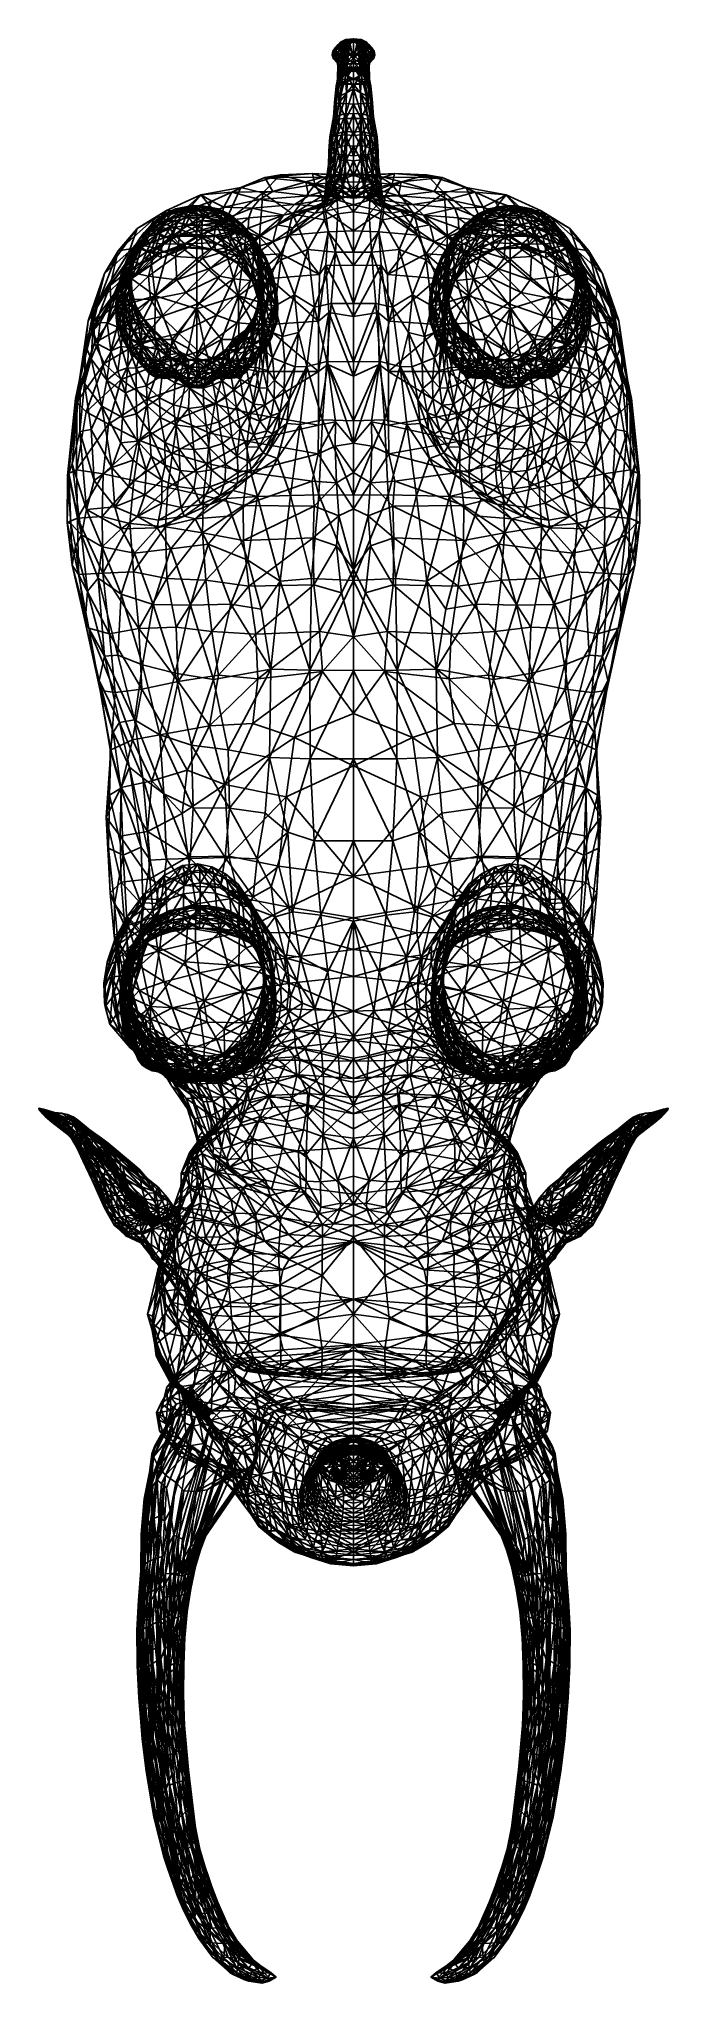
# Model space of a CAD drawing. Extents: x -1.56 to 1.56, y -5.64 to 3.99.
import ezdxf

# ---------------------------------------------------------------- set-up
doc = ezdxf.new("R2010")
doc.units = 0
doc.layers.add('MAMMOTH$LWO', color=1, linetype='CONTINUOUS')

msp = doc.modelspace()

# ---------------------------------------------------------------- linework, layer by layer
at = {"layer": 'MAMMOTH$LWO'}
for points in [[(-0.0868, 3.9427, 1.9451), (-0.1015, 3.9255, 2.0721), (-0.078, 3.9568, 1.9537)], [(-0.0906, 3.9416, 2.083), (-0.078, 3.9568, 1.9537), (-0.1015, 3.9255, 2.0721)], [(-0.078, 3.9568, 1.9537), (-0.0906, 3.9416, 2.083), (-0.0646, 3.9688, 1.9608)], [(-0.0744, 3.9553, 2.092), (-0.0646, 3.9688, 1.9608), (-0.0906, 3.9416, 2.083)], [(-0.0906, 3.9416, 2.083), (-0.0875, 3.9309, 2.122), (-0.0744, 3.9553, 2.092)], [(-0.0575, 3.9504, 1.7699), (-0.0897, 3.9275, 1.9353), (-0.0558, 3.9594, 1.7754)], [(-0.0868, 3.9427, 1.9451), (-0.0558, 3.9594, 1.7754), (-0.0897, 3.9275, 1.9353)], [(-0.0897, 3.9275, 1.9353), (-0.0575, 3.9504, 1.7699), (-0.0841, 3.9108, 1.9236)], [(-0.0875, 3.9309, 2.122), (-0.0716, 3.9434, 2.1315), (-0.0744, 3.9553, 2.092)], [(-0.0558, 3.9594, 1.7754), (-0.0868, 3.9427, 1.9451), (-0.0507, 3.9679, 1.7803)], [(-0.078, 3.9568, 1.9537), (-0.0507, 3.9679, 1.7803), (-0.0868, 3.9427, 1.9451)], [(-0.0542, 3.9403, 1.7632), (-0.0841, 3.9108, 1.9236), (-0.0575, 3.9504, 1.7699)], [(-0.0507, 3.9679, 1.7803), (-0.078, 3.9568, 1.9537), (-0.0429, 3.9751, 1.7844)], [(-0.0646, 3.9688, 1.9608), (-0.0429, 3.9751, 1.7844), (-0.078, 3.9568, 1.9537)], [(-0.0646, 3.9688, 1.9608), (-0.0744, 3.9553, 2.092), (-0.0381, 3.9819, 1.9666)], [(-0.0546, 3.9657, 2.0987), (-0.0381, 3.9819, 1.9666), (-0.0744, 3.9553, 2.092)], [(-0.0744, 3.9553, 2.092), (-0.0716, 3.9434, 2.1315), (-0.0546, 3.9657, 2.0987)], [(-0.0716, 3.9434, 2.1315), (-0.0524, 3.9528, 2.1385), (-0.0546, 3.9657, 2.0987)], [(-0.0716, 3.9434, 2.1315), (-0.0581, 3.9091, 2.2103), (-0.0524, 3.9528, 2.1385)], [(-0.0167, 3.96, 1.6145), (-0.0688, 3.8992, 1.894), (-0.0257, 3.9696, 1.6227)], [(-0.0542, 3.9403, 1.7632), (-0.0257, 3.9696, 1.6227), (-0.0688, 3.8992, 1.894)], [(-0.0688, 3.8992, 1.894), (-0.0167, 3.96, 1.6145), (-0.0519, 3.8864, 1.8841)], [(-0.0429, 3.9751, 1.7844), (-0.0646, 3.9688, 1.9608), (-0.0269, 3.9827, 1.7784)], [(-0.0381, 3.9819, 1.9666), (-0.0269, 3.9827, 1.7784), (-0.0646, 3.9688, 1.9608)], [(-0.0581, 3.9091, 2.2103), (-0.0423, 3.9151, 2.2169), (-0.0524, 3.9528, 2.1385)], [(-0.0558, 3.9594, 1.7754), (-0.0257, 3.9696, 1.6227), (-0.0575, 3.9504, 1.7699)], [(-0.0575, 3.9504, 1.7699), (-0.0257, 3.9696, 1.6227), (-0.0542, 3.9403, 1.7632)], [(-0.0507, 3.9679, 1.7803), (-0.0257, 3.9696, 1.6227), (-0.0558, 3.9594, 1.7754)], [(-0.0546, 3.9657, 2.0987), (-0.0335, 3.9718, 2.1028), (-0.0381, 3.9819, 1.9666)], [(-0.0546, 3.9657, 2.0987), (-0.0524, 3.9528, 2.1385), (-0.0335, 3.9718, 2.1028)], [(-0.0524, 3.9528, 2.1385), (-0.0322, 3.9574, 2.1451), (-0.0335, 3.9718, 2.1028)], [(-0.0524, 3.9528, 2.1385), (-0.0423, 3.9151, 2.2169), (-0.0322, 3.9574, 2.1451)], [(-0.0519, 3.8864, 1.8841), (-0.0167, 3.96, 1.6145), (-0.0252, 3.9171, 1.7473)], [(-0.0257, 3.9696, 1.6227), (-0.0507, 3.9679, 1.7803), (-0.0212, 3.9768, 1.6296)], [(-0.0429, 3.9751, 1.7844), (-0.0212, 3.9768, 1.6296), (-0.0507, 3.9679, 1.7803)], [(-0.0269, 3.9827, 1.7784), (-0.0212, 3.9768, 1.6296), (-0.0429, 3.9751, 1.7844)], [(-0.0423, 3.9151, 2.2169), (-0.027, 3.9183, 2.2207), (-0.0322, 3.9574, 2.1451)], [(-0.0269, 3.9827, 1.7784), (-0.0381, 3.9819, 1.9666), (0, 3.9858, 1.9505)], [(-0.0381, 3.9819, 1.9666), (-0.0335, 3.9718, 2.1028), (0, 3.9858, 1.9505)], [(-0.0335, 3.9718, 2.1028), (0, 3.9721, 2.1158), (0, 3.9858, 1.9505)], [(-0.0335, 3.9718, 2.1028), (-0.0322, 3.9574, 2.1451), (0, 3.9721, 2.1158)], [(-0.0322, 3.9574, 2.1451), (0, 3.9083, 2.2449), (0, 3.9721, 2.1158)], [(-0.0322, 3.9574, 2.1451), (-0.027, 3.9183, 2.2207), (0, 3.9083, 2.2449)], [(-0.0269, 3.9827, 1.7784), (0, 3.9858, 1.9505), (0, 3.9777, 1.5602)], [(-0.0212, 3.9768, 1.6296), (-0.0269, 3.9827, 1.7784), (0, 3.9777, 1.5602)], [(-0.0212, 3.9768, 1.6296), (0, 3.9777, 1.5602), (-0.0257, 3.9696, 1.6227)], [(-0.0257, 3.9696, 1.6227), (0, 3.9777, 1.5602), (-0.0167, 3.96, 1.6145)], [(-0.0252, 3.9171, 1.7473), (-0.0167, 3.96, 1.6145), (0, 3.885, 1.836)], [(0, 3.9777, 1.5602), (0, 3.885, 1.836), (-0.0167, 3.96, 1.6145)], [(0, 3.9858, 1.9505), (0.0269, 3.9827, 1.7784), (0, 3.9777, 1.5602)], [(0.0381, 3.9819, 1.9666), (0.0269, 3.9827, 1.7784), (0, 3.9858, 1.9505)], [(0.0335, 3.9718, 2.1028), (0.0381, 3.9819, 1.9666), (0, 3.9858, 1.9505)], [(0, 3.9721, 2.1158), (0.0335, 3.9718, 2.1028), (0, 3.9858, 1.9505)], [(0.0269, 3.9827, 1.7784), (0.0212, 3.9768, 1.6296), (0, 3.9777, 1.5602)], [(0, 3.9777, 1.5602), (0.0212, 3.9768, 1.6296), (0.0257, 3.9696, 1.6227)], [(0, 3.9777, 1.5602), (0.0257, 3.9696, 1.6227), (0.0167, 3.96, 1.6145)], [(0, 3.885, 1.836), (0, 3.9777, 1.5602), (0.0167, 3.96, 1.6145)], [(0.0322, 3.9574, 2.1451), (0.0335, 3.9718, 2.1028), (0, 3.9721, 2.1158)], [(0, 3.9083, 2.2449), (0.0322, 3.9574, 2.1451), (0, 3.9721, 2.1158)], [(0.0167, 3.96, 1.6145), (0.0252, 3.9171, 1.7473), (0, 3.885, 1.836)], [(0.027, 3.9183, 2.2207), (0.0322, 3.9574, 2.1451), (0, 3.9083, 2.2449)], [(0.0688, 3.8992, 1.894), (0.0167, 3.96, 1.6145), (0.0257, 3.9696, 1.6227)], [(0.0167, 3.96, 1.6145), (0.0519, 3.8864, 1.8841), (0.0252, 3.9171, 1.7473)], [(0.0167, 3.96, 1.6145), (0.0688, 3.8992, 1.894), (0.0519, 3.8864, 1.8841)], [(0.0212, 3.9768, 1.6296), (0.0269, 3.9827, 1.7784), (0.0429, 3.9751, 1.7844)], [(0.0507, 3.9679, 1.7803), (0.0257, 3.9696, 1.6227), (0.0212, 3.9768, 1.6296)], [(0.0212, 3.9768, 1.6296), (0.0429, 3.9751, 1.7844), (0.0507, 3.9679, 1.7803)], [(0.0257, 3.9696, 1.6227), (0.0558, 3.9594, 1.7754), (0.0575, 3.9504, 1.7699)], [(0.0257, 3.9696, 1.6227), (0.0507, 3.9679, 1.7803), (0.0558, 3.9594, 1.7754)], [(0.0257, 3.9696, 1.6227), (0.0542, 3.9403, 1.7632), (0.0688, 3.8992, 1.894)], [(0.0257, 3.9696, 1.6227), (0.0575, 3.9504, 1.7699), (0.0542, 3.9403, 1.7632)], [(0.0646, 3.9688, 1.9608), (0.0429, 3.9751, 1.7844), (0.0269, 3.9827, 1.7784)], [(0.0269, 3.9827, 1.7784), (0.0381, 3.9819, 1.9666), (0.0646, 3.9688, 1.9608)], [(0.027, 3.9183, 2.2207), (0.0423, 3.9151, 2.2169), (0.0322, 3.9574, 2.1451)], [(0.0322, 3.9574, 2.1451), (0.0524, 3.9528, 2.1385), (0.0335, 3.9718, 2.1028)], [(0.0423, 3.9151, 2.2169), (0.0524, 3.9528, 2.1385), (0.0322, 3.9574, 2.1451)], [(0.0335, 3.9718, 2.1028), (0.0546, 3.9657, 2.0987), (0.0381, 3.9819, 1.9666)], [(0.0524, 3.9528, 2.1385), (0.0546, 3.9657, 2.0987), (0.0335, 3.9718, 2.1028)], [(0.0744, 3.9553, 2.092), (0.0646, 3.9688, 1.9608), (0.0381, 3.9819, 1.9666)], [(0.0381, 3.9819, 1.9666), (0.0546, 3.9657, 2.0987), (0.0744, 3.9553, 2.092)], [(0.0423, 3.9151, 2.2169), (0.0581, 3.9091, 2.2103), (0.0524, 3.9528, 2.1385)], [(0.078, 3.9568, 1.9537), (0.0507, 3.9679, 1.7803), (0.0429, 3.9751, 1.7844)], [(0.0429, 3.9751, 1.7844), (0.0646, 3.9688, 1.9608), (0.078, 3.9568, 1.9537)], [(0.0868, 3.9427, 1.9451), (0.0558, 3.9594, 1.7754), (0.0507, 3.9679, 1.7803)], [(0.0507, 3.9679, 1.7803), (0.078, 3.9568, 1.9537), (0.0868, 3.9427, 1.9451)], [(0.0524, 3.9528, 2.1385), (0.0716, 3.9434, 2.1315), (0.0546, 3.9657, 2.0987)], [(0.0581, 3.9091, 2.2103), (0.0716, 3.9434, 2.1315), (0.0524, 3.9528, 2.1385)], [(0.0841, 3.9108, 1.9236), (0.0542, 3.9403, 1.7632), (0.0575, 3.9504, 1.7699)], [(0.0716, 3.9434, 2.1315), (0.0744, 3.9553, 2.092), (0.0546, 3.9657, 2.0987)], [(0.0897, 3.9275, 1.9353), (0.0575, 3.9504, 1.7699), (0.0558, 3.9594, 1.7754)], [(0.0558, 3.9594, 1.7754), (0.0868, 3.9427, 1.9451), (0.0897, 3.9275, 1.9353)], [(0.0575, 3.9504, 1.7699), (0.0897, 3.9275, 1.9353), (0.0841, 3.9108, 1.9236)], [(0.0906, 3.9416, 2.083), (0.078, 3.9568, 1.9537), (0.0646, 3.9688, 1.9608)], [(0.0646, 3.9688, 1.9608), (0.0744, 3.9553, 2.092), (0.0906, 3.9416, 2.083)], [(0.0716, 3.9434, 2.1315), (0.0875, 3.9309, 2.122), (0.0744, 3.9553, 2.092)], [(0.0875, 3.9309, 2.122), (0.0906, 3.9416, 2.083), (0.0744, 3.9553, 2.092)], [(0.1015, 3.9255, 2.0721), (0.0868, 3.9427, 1.9451), (0.078, 3.9568, 1.9537)], [(0.078, 3.9568, 1.9537), (0.0906, 3.9416, 2.083), (0.1015, 3.9255, 2.0721)], [(-0.0897, 3.9275, 1.9353), (-0.1058, 3.9064, 2.0673), (-0.0868, 3.9427, 1.9451)], [(-0.1015, 3.9255, 2.0721), (-0.0868, 3.9427, 1.9451), (-0.1058, 3.9064, 2.0673)], [(-0.1058, 3.9064, 2.0673), (-0.0897, 3.9275, 1.9353), (-0.099, 3.887, 2.0521)], [(-0.1058, 3.9064, 2.0673), (-0.0813, 3.8756, 2.2021), (-0.1015, 3.9255, 2.0721)], [(-0.099, 3.887, 2.0521), (-0.0788, 3.8674, 2.1859), (-0.1058, 3.9064, 2.0673)], [(-0.0788, 3.8674, 2.1859), (-0.0813, 3.8756, 2.2021), (-0.1058, 3.9064, 2.0673)], [(-0.1015, 3.9255, 2.0721), (-0.0875, 3.9309, 2.122), (-0.0906, 3.9416, 2.083)], [(-0.1015, 3.9255, 2.0721), (-0.0818, 3.8912, 2.1903), (-0.0875, 3.9309, 2.122)], [(-0.0813, 3.8756, 2.2021), (-0.0818, 3.8912, 2.1903), (-0.1015, 3.9255, 2.0721)], [(-0.0841, 3.9108, 1.9236), (-0.099, 3.887, 2.0521), (-0.0897, 3.9275, 1.9353)], [(-0.099, 3.887, 2.0521), (-0.0841, 3.9108, 1.9236), (-0.0826, 3.869, 2.0371)], [(-0.0826, 3.869, 2.0371), (-0.07, 3.8596, 2.1702), (-0.099, 3.887, 2.0521)], [(-0.07, 3.8596, 2.1702), (-0.0788, 3.8674, 2.1859), (-0.099, 3.887, 2.0521)], [(-0.0875, 3.9309, 2.122), (-0.0719, 3.9008, 2.2014), (-0.0716, 3.9434, 2.1315)], [(-0.0818, 3.8912, 2.1903), (-0.0719, 3.9008, 2.2014), (-0.0875, 3.9309, 2.122)], [(-0.0841, 3.9108, 1.9236), (-0.0542, 3.9403, 1.7632), (-0.0688, 3.8992, 1.894)], [(-0.0688, 3.8992, 1.894), (-0.0826, 3.869, 2.0371), (-0.0841, 3.9108, 1.9236)], [(-0.0826, 3.869, 2.0371), (-0.0688, 3.8992, 1.894), (-0.0616, 3.8543, 2.0242)], [(-0.0616, 3.8543, 2.0242), (-0.0569, 3.8528, 2.1585), (-0.0826, 3.869, 2.0371)], [(-0.0569, 3.8528, 2.1585), (-0.07, 3.8596, 2.1702), (-0.0826, 3.869, 2.0371)], [(-0.0818, 3.8912, 2.1903), (-0.0745, 3.8767, 2.2435), (-0.0719, 3.9008, 2.2014)], [(-0.0813, 3.8756, 2.2021), (-0.0745, 3.8767, 2.2435), (-0.0818, 3.8912, 2.1903)], [(-0.0813, 3.8756, 2.2021), (-0.0777, 3.851, 2.2946), (-0.0745, 3.8767, 2.2435)], [(-0.0788, 3.8674, 2.1859), (-0.0744, 3.8443, 2.2826), (-0.0813, 3.8756, 2.2021)], [(-0.0744, 3.8443, 2.2826), (-0.0777, 3.851, 2.2946), (-0.0813, 3.8756, 2.2021)], [(-0.07, 3.8596, 2.1702), (-0.0655, 3.8396, 2.2697), (-0.0788, 3.8674, 2.1859)], [(-0.0655, 3.8396, 2.2697), (-0.0744, 3.8443, 2.2826), (-0.0788, 3.8674, 2.1859)], [(-0.0777, 3.851, 2.2946), (-0.0787, 3.7983, 2.5162), (-0.0745, 3.8767, 2.2435)], [(-0.0787, 3.7983, 2.5162), (-0.0767, 3.806, 2.5222), (-0.0745, 3.8767, 2.2435)], [(-0.0739, 3.8155, 2.3989), (-0.0787, 3.7983, 2.5162), (-0.0777, 3.851, 2.2946)], [(-0.0744, 3.8443, 2.2826), (-0.0739, 3.8155, 2.3989), (-0.0777, 3.851, 2.2946)], [(-0.0745, 3.8767, 2.2435), (-0.0767, 3.806, 2.5222), (-0.0648, 3.8673, 2.3149)], [(-0.0767, 3.806, 2.5222), (-0.0661, 3.8399, 2.4182), (-0.0648, 3.8673, 2.3149)], [(-0.0745, 3.8767, 2.2435), (-0.0668, 3.8885, 2.2391), (-0.0719, 3.9008, 2.2014)], [(-0.0745, 3.8767, 2.2435), (-0.0648, 3.8673, 2.3149), (-0.0668, 3.8885, 2.2391)], [(-0.0719, 3.9008, 2.2014), (-0.0581, 3.9091, 2.2103), (-0.0716, 3.9434, 2.1315)], [(-0.0719, 3.9008, 2.2014), (-0.0668, 3.8885, 2.2391), (-0.0581, 3.9091, 2.2103)], [(-0.0569, 3.8528, 2.1585), (-0.0529, 3.8363, 2.2581), (-0.07, 3.8596, 2.1702)], [(-0.0529, 3.8363, 2.2581), (-0.0655, 3.8396, 2.2697), (-0.07, 3.8596, 2.1702)], [(-0.0519, 3.8864, 1.8841), (-0.0616, 3.8543, 2.0242), (-0.0688, 3.8992, 1.894)], [(-0.0661, 3.8399, 2.4182), (-0.0686, 3.8133, 2.5404), (-0.0528, 3.8496, 2.4246)], [(-0.0686, 3.8133, 2.5404), (-0.0547, 3.8263, 2.5441), (-0.0528, 3.8496, 2.4246)], [(-0.0668, 3.8885, 2.2391), (-0.0537, 3.8952, 2.2481), (-0.0581, 3.9091, 2.2103)], [(-0.0668, 3.8885, 2.2391), (-0.0648, 3.8673, 2.3149), (-0.0537, 3.8952, 2.2481)], [(-0.0648, 3.8673, 2.3149), (-0.0661, 3.8399, 2.4182), (-0.0519, 3.8744, 2.3233)], [(-0.0661, 3.8399, 2.4182), (-0.0528, 3.8496, 2.4246), (-0.0519, 3.8744, 2.3233)], [(-0.0648, 3.8673, 2.3149), (-0.0519, 3.8744, 2.3233), (-0.0537, 3.8952, 2.2481)], [(-0.0616, 3.8543, 2.0242), (-0.0519, 3.8864, 1.8841), (-0.0347, 3.8428, 2.0114)], [(-0.0347, 3.8428, 2.0114), (-0.0339, 3.8457, 2.1473), (-0.0616, 3.8543, 2.0242)], [(-0.0339, 3.8457, 2.1473), (-0.0569, 3.8528, 2.1585), (-0.0616, 3.8543, 2.0242)], [(-0.0581, 3.9091, 2.2103), (-0.0537, 3.8952, 2.2481), (-0.0423, 3.9151, 2.2169)], [(-0.0339, 3.8457, 2.1473), (-0.0387, 3.8335, 2.2505), (-0.0569, 3.8528, 2.1585)], [(-0.0387, 3.8335, 2.2505), (-0.0529, 3.8363, 2.2581), (-0.0569, 3.8528, 2.1585)], [(-0.0528, 3.8496, 2.4246), (-0.0547, 3.8263, 2.5441), (-0.0309, 3.8597, 2.4302)], [(-0.0547, 3.8263, 2.5441), (-0.0318, 3.8392, 2.5473), (-0.0309, 3.8597, 2.4302)], [(-0.0537, 3.8952, 2.2481), (-0.0312, 3.9022, 2.2578), (-0.0423, 3.9151, 2.2169)], [(-0.0537, 3.8952, 2.2481), (-0.0519, 3.8744, 2.3233), (-0.0312, 3.9022, 2.2578)], [(-0.0519, 3.8744, 2.3233), (-0.0528, 3.8496, 2.4246), (-0.0373, 3.8799, 2.3291)], [(-0.0528, 3.8496, 2.4246), (-0.0309, 3.8597, 2.4302), (-0.0373, 3.8799, 2.3291)], [(-0.0252, 3.9171, 1.7473), (-0.0289, 3.8712, 1.8918), (-0.0519, 3.8864, 1.8841)], [(-0.0519, 3.8744, 2.3233), (-0.0373, 3.8799, 2.3291), (-0.0312, 3.9022, 2.2578)], [(-0.0289, 3.8712, 1.8918), (-0.0347, 3.8428, 2.0114), (-0.0519, 3.8864, 1.8841)], [(-0.0423, 3.9151, 2.2169), (-0.0312, 3.9022, 2.2578), (-0.027, 3.9183, 2.2207)], [(-0.0373, 3.8799, 2.3291), (-0.0245, 3.8827, 2.3319), (-0.0312, 3.9022, 2.2578)], [(-0.0373, 3.8799, 2.3291), (-0.0309, 3.8597, 2.4302), (-0.0245, 3.8827, 2.3319)], [(-0.0347, 3.8428, 2.0114), (-0.0289, 3.8712, 1.8918), (0, 3.8385, 2.0172)], [(-0.0309, 3.8597, 2.4302), (-0.0318, 3.8392, 2.5473), (0, 3.8684, 2.3964)], [(-0.0318, 3.8392, 2.5473), (0, 3.8296, 2.6397), (0, 3.8684, 2.3964)], [(-0.027, 3.9183, 2.2207), (-0.0312, 3.9022, 2.2578), (0, 3.9083, 2.2449)], [(-0.0312, 3.9022, 2.2578), (-0.0245, 3.8827, 2.3319), (0, 3.9083, 2.2449)], [(-0.0245, 3.8827, 2.3319), (-0.0309, 3.8597, 2.4302), (0, 3.8684, 2.3964)], [(0, 3.885, 1.836), (-0.0289, 3.8712, 1.8918), (-0.0252, 3.9171, 1.7473)], [(0, 3.885, 1.836), (0, 3.8385, 2.0172), (-0.0289, 3.8712, 1.8918)], [(-0.0245, 3.8827, 2.3319), (0, 3.8684, 2.3964), (0, 3.9083, 2.2449)], [(0.0312, 3.9022, 2.2578), (0.027, 3.9183, 2.2207), (0, 3.9083, 2.2449)], [(0.0289, 3.8712, 1.8918), (0, 3.885, 1.836), (0.0252, 3.9171, 1.7473)], [(0.0245, 3.8827, 2.3319), (0.0312, 3.9022, 2.2578), (0, 3.9083, 2.2449)], [(0, 3.8684, 2.3964), (0.0245, 3.8827, 2.3319), (0, 3.9083, 2.2449)], [(0, 3.8385, 2.0172), (0, 3.885, 1.836), (0.0289, 3.8712, 1.8918)], [(0.0309, 3.8597, 2.4302), (0.0245, 3.8827, 2.3319), (0, 3.8684, 2.3964)], [(0.0289, 3.8712, 1.8918), (0.0347, 3.8428, 2.0114), (0, 3.8385, 2.0172)], [(0.0318, 3.8392, 2.5473), (0.0309, 3.8597, 2.4302), (0, 3.8684, 2.3964)], [(0, 3.8296, 2.6397), (0.0318, 3.8392, 2.5473), (0, 3.8684, 2.3964)], [(0.0245, 3.8827, 2.3319), (0.0373, 3.8799, 2.3291), (0.0312, 3.9022, 2.2578)], [(0.0309, 3.8597, 2.4302), (0.0373, 3.8799, 2.3291), (0.0245, 3.8827, 2.3319)], [(0.0289, 3.8712, 1.8918), (0.0252, 3.9171, 1.7473), (0.0519, 3.8864, 1.8841)], [(0.0312, 3.9022, 2.2578), (0.0423, 3.9151, 2.2169), (0.027, 3.9183, 2.2207)], [(0.0347, 3.8428, 2.0114), (0.0289, 3.8712, 1.8918), (0.0519, 3.8864, 1.8841)], [(0.0309, 3.8597, 2.4302), (0.0528, 3.8496, 2.4246), (0.0373, 3.8799, 2.3291)], [(0.0547, 3.8263, 2.5441), (0.0528, 3.8496, 2.4246), (0.0309, 3.8597, 2.4302)], [(0.0318, 3.8392, 2.5473), (0.0547, 3.8263, 2.5441), (0.0309, 3.8597, 2.4302)], [(0.0312, 3.9022, 2.2578), (0.0537, 3.8952, 2.2481), (0.0423, 3.9151, 2.2169)], [(0.0519, 3.8744, 2.3233), (0.0537, 3.8952, 2.2481), (0.0312, 3.9022, 2.2578)], [(0.0373, 3.8799, 2.3291), (0.0519, 3.8744, 2.3233), (0.0312, 3.9022, 2.2578)], [(0.0339, 3.8457, 2.1473), (0.0347, 3.8428, 2.0114), (0.0616, 3.8543, 2.0242)], [(0.0569, 3.8528, 2.1585), (0.0339, 3.8457, 2.1473), (0.0616, 3.8543, 2.0242)], [(0.0387, 3.8335, 2.2505), (0.0339, 3.8457, 2.1473), (0.0569, 3.8528, 2.1585)], [(0.0519, 3.8864, 1.8841), (0.0616, 3.8543, 2.0242), (0.0347, 3.8428, 2.0114)], [(0.0528, 3.8496, 2.4246), (0.0519, 3.8744, 2.3233), (0.0373, 3.8799, 2.3291)], [(0.0529, 3.8363, 2.2581), (0.0387, 3.8335, 2.2505), (0.0569, 3.8528, 2.1585)], [(0.0537, 3.8952, 2.2481), (0.0581, 3.9091, 2.2103), (0.0423, 3.9151, 2.2169)], [(0.0616, 3.8543, 2.0242), (0.0519, 3.8864, 1.8841), (0.0688, 3.8992, 1.894)], [(0.0519, 3.8744, 2.3233), (0.0648, 3.8673, 2.3149), (0.0537, 3.8952, 2.2481)], [(0.0661, 3.8399, 2.4182), (0.0648, 3.8673, 2.3149), (0.0519, 3.8744, 2.3233)], [(0.0528, 3.8496, 2.4246), (0.0661, 3.8399, 2.4182), (0.0519, 3.8744, 2.3233)], [(0.0686, 3.8133, 2.5404), (0.0661, 3.8399, 2.4182), (0.0528, 3.8496, 2.4246)], [(0.0547, 3.8263, 2.5441), (0.0686, 3.8133, 2.5404), (0.0528, 3.8496, 2.4246)], [(0.0529, 3.8363, 2.2581), (0.0569, 3.8528, 2.1585), (0.07, 3.8596, 2.1702)], [(0.0655, 3.8396, 2.2697), (0.0529, 3.8363, 2.2581), (0.07, 3.8596, 2.1702)], [(0.0537, 3.8952, 2.2481), (0.0668, 3.8885, 2.2391), (0.0581, 3.9091, 2.2103)], [(0.0648, 3.8673, 2.3149), (0.0668, 3.8885, 2.2391), (0.0537, 3.8952, 2.2481)], [(0.0542, 3.9403, 1.7632), (0.0841, 3.9108, 1.9236), (0.0688, 3.8992, 1.894)], [(0.0569, 3.8528, 2.1585), (0.0616, 3.8543, 2.0242), (0.0826, 3.869, 2.0371)], [(0.07, 3.8596, 2.1702), (0.0569, 3.8528, 2.1585), (0.0826, 3.869, 2.0371)], [(0.0581, 3.9091, 2.2103), (0.0719, 3.9008, 2.2014), (0.0716, 3.9434, 2.1315)], [(0.0668, 3.8885, 2.2391), (0.0719, 3.9008, 2.2014), (0.0581, 3.9091, 2.2103)], [(0.0688, 3.8992, 1.894), (0.0826, 3.869, 2.0371), (0.0616, 3.8543, 2.0242)], [(0.0648, 3.8673, 2.3149), (0.0745, 3.8767, 2.2435), (0.0668, 3.8885, 2.2391)], [(0.0767, 3.806, 2.5222), (0.0745, 3.8767, 2.2435), (0.0648, 3.8673, 2.3149)], [(0.0661, 3.8399, 2.4182), (0.0767, 3.806, 2.5222), (0.0648, 3.8673, 2.3149)], [(0.0655, 3.8396, 2.2697), (0.07, 3.8596, 2.1702), (0.0788, 3.8674, 2.1859)], [(0.0744, 3.8443, 2.2826), (0.0655, 3.8396, 2.2697), (0.0788, 3.8674, 2.1859)], [(0.0668, 3.8885, 2.2391), (0.0745, 3.8767, 2.2435), (0.0719, 3.9008, 2.2014)], [(0.0826, 3.869, 2.0371), (0.0688, 3.8992, 1.894), (0.0841, 3.9108, 1.9236)], [(0.07, 3.8596, 2.1702), (0.0826, 3.869, 2.0371), (0.099, 3.887, 2.0521)], [(0.0788, 3.8674, 2.1859), (0.07, 3.8596, 2.1702), (0.099, 3.887, 2.0521)], [(0.0719, 3.9008, 2.2014), (0.0875, 3.9309, 2.122), (0.0716, 3.9434, 2.1315)], [(0.0719, 3.9008, 2.2014), (0.0818, 3.8912, 2.1903), (0.0875, 3.9309, 2.122)], [(0.0745, 3.8767, 2.2435), (0.0818, 3.8912, 2.1903), (0.0719, 3.9008, 2.2014)], [(0.0739, 3.8155, 2.3989), (0.0744, 3.8443, 2.2826), (0.0777, 3.851, 2.2946)], [(0.0787, 3.7983, 2.5162), (0.0739, 3.8155, 2.3989), (0.0777, 3.851, 2.2946)], [(0.0744, 3.8443, 2.2826), (0.0788, 3.8674, 2.1859), (0.0813, 3.8756, 2.2021)], [(0.0777, 3.851, 2.2946), (0.0744, 3.8443, 2.2826), (0.0813, 3.8756, 2.2021)], [(0.0745, 3.8767, 2.2435), (0.0813, 3.8756, 2.2021), (0.0818, 3.8912, 2.1903)], [(0.0777, 3.851, 2.2946), (0.0813, 3.8756, 2.2021), (0.0745, 3.8767, 2.2435)], [(0.0787, 3.7983, 2.5162), (0.0777, 3.851, 2.2946), (0.0745, 3.8767, 2.2435)], [(0.0767, 3.806, 2.5222), (0.0787, 3.7983, 2.5162), (0.0745, 3.8767, 2.2435)], [(0.0788, 3.8674, 2.1859), (0.099, 3.887, 2.0521), (0.1058, 3.9064, 2.0673)], [(0.0813, 3.8756, 2.2021), (0.0788, 3.8674, 2.1859), (0.1058, 3.9064, 2.0673)], [(0.0813, 3.8756, 2.2021), (0.1058, 3.9064, 2.0673), (0.1015, 3.9255, 2.0721)], [(0.0818, 3.8912, 2.1903), (0.0813, 3.8756, 2.2021), (0.1015, 3.9255, 2.0721)], [(0.0818, 3.8912, 2.1903), (0.1015, 3.9255, 2.0721), (0.0875, 3.9309, 2.122)], [(0.0841, 3.9108, 1.9236), (0.099, 3.887, 2.0521), (0.0826, 3.869, 2.0371)], [(0.099, 3.887, 2.0521), (0.0841, 3.9108, 1.9236), (0.0897, 3.9275, 1.9353)], [(0.1058, 3.9064, 2.0673), (0.0897, 3.9275, 1.9353), (0.0868, 3.9427, 1.9451)], [(0.0868, 3.9427, 1.9451), (0.1015, 3.9255, 2.0721), (0.1058, 3.9064, 2.0673)], [(0.0875, 3.9309, 2.122), (0.1015, 3.9255, 2.0721), (0.0906, 3.9416, 2.083)], [(0.0897, 3.9275, 1.9353), (0.1058, 3.9064, 2.0673), (0.099, 3.887, 2.0521)], [(-0.0817, 3.768, 3.3942), (-0.094, 3.6697, 3.7506), (-0.0849, 3.7529, 3.5477)], [(-0.088, 3.6657, 3.7399), (-0.094, 3.6697, 3.7506), (-0.0817, 3.768, 3.3942)], [(-0.0755, 3.7621, 3.379), (-0.088, 3.6657, 3.7399), (-0.0817, 3.768, 3.3942)], [(-0.0722, 3.6671, 3.7208), (-0.088, 3.6657, 3.7399), (-0.0755, 3.7621, 3.379)], [(-0.0819, 3.6945, 3.7721), (-0.0687, 3.8097, 3.199), (-0.0849, 3.7529, 3.5477)], [(-0.0769, 3.79, 3.175), (-0.0849, 3.7529, 3.5477), (-0.0687, 3.8097, 3.199)], [(-0.0849, 3.7529, 3.5477), (-0.0769, 3.79, 3.175), (-0.0817, 3.768, 3.3942)], [(-0.0623, 3.7052, 3.8), (-0.0547, 3.8262, 3.3761), (-0.0819, 3.6945, 3.7721)], [(-0.0687, 3.8097, 3.199), (-0.0819, 3.6945, 3.7721), (-0.0547, 3.8262, 3.3761)], [(-0.0817, 3.768, 3.3942), (-0.0769, 3.79, 3.175), (-0.0779, 3.7724, 3.1414)], [(-0.0779, 3.7724, 3.1414), (-0.0727, 3.7663, 3.1587), (-0.0817, 3.768, 3.3942)], [(-0.0755, 3.7621, 3.379), (-0.0817, 3.768, 3.3942), (-0.0727, 3.7663, 3.1587)], [(-0.0804, 3.7679, 2.6777), (-0.079, 3.7792, 2.6736), (-0.0787, 3.7983, 2.5162)], [(-0.0787, 3.7983, 2.5162), (-0.0747, 3.7858, 2.5365), (-0.0804, 3.7679, 2.6777)], [(-0.0746, 3.7629, 2.6896), (-0.0804, 3.7679, 2.6777), (-0.0747, 3.7858, 2.5365)], [(-0.079, 3.7792, 2.6736), (-0.0804, 3.7679, 2.6777), (-0.0786, 3.7742, 2.8173)], [(-0.0796, 3.7618, 2.8225), (-0.0786, 3.7742, 2.8173), (-0.0804, 3.7679, 2.6777)], [(-0.0804, 3.7679, 2.6777), (-0.0746, 3.7629, 2.6896), (-0.0796, 3.7618, 2.8225)], [(-0.0786, 3.7742, 2.8173), (-0.0796, 3.7618, 2.8225), (-0.0769, 3.79, 3.175)], [(-0.0779, 3.7724, 3.1414), (-0.0769, 3.79, 3.175), (-0.0796, 3.7618, 2.8225)], [(-0.0796, 3.7618, 2.8225), (-0.0745, 3.7565, 2.8323), (-0.0779, 3.7724, 3.1414)], [(-0.0745, 3.7565, 2.8323), (-0.0796, 3.7618, 2.8225), (-0.0746, 3.7629, 2.6896)], [(-0.079, 3.7792, 2.6736), (-0.0702, 3.7946, 2.673), (-0.0767, 3.806, 2.5222)], [(-0.0767, 3.806, 2.5222), (-0.0787, 3.7983, 2.5162), (-0.079, 3.7792, 2.6736)], [(-0.0702, 3.7946, 2.673), (-0.079, 3.7792, 2.6736), (-0.0704, 3.7905, 2.827)], [(-0.0786, 3.7742, 2.8173), (-0.0704, 3.7905, 2.827), (-0.079, 3.7792, 2.6736)], [(-0.0739, 3.8155, 2.3989), (-0.0747, 3.7858, 2.5365), (-0.0787, 3.7983, 2.5162)], [(-0.0769, 3.79, 3.175), (-0.0704, 3.7905, 2.827), (-0.0786, 3.7742, 2.8173)], [(-0.0727, 3.7663, 3.1587), (-0.0779, 3.7724, 3.1414), (-0.0745, 3.7565, 2.8323)], [(-0.0704, 3.7905, 2.827), (-0.0769, 3.79, 3.175), (-0.0687, 3.8097, 3.199)], [(-0.0767, 3.806, 2.5222), (-0.0686, 3.8133, 2.5404), (-0.0661, 3.8399, 2.4182)], [(-0.0686, 3.8133, 2.5404), (-0.0767, 3.806, 2.5222), (-0.0702, 3.7946, 2.673)], [(-0.0727, 3.7663, 3.1587), (-0.0599, 3.7641, 3.2013), (-0.0755, 3.7621, 3.379)], [(-0.0722, 3.6671, 3.7208), (-0.0755, 3.7621, 3.379), (-0.0599, 3.7641, 3.2013)], [(-0.0613, 3.7846, 2.5395), (-0.0747, 3.7858, 2.5365), (-0.0739, 3.8155, 2.3989)], [(-0.0747, 3.7858, 2.5365), (-0.0613, 3.7846, 2.5395), (-0.0746, 3.7629, 2.6896)], [(-0.0475, 3.7665, 2.7024), (-0.0746, 3.7629, 2.6896), (-0.0613, 3.7846, 2.5395)], [(-0.0746, 3.7629, 2.6896), (-0.0475, 3.7665, 2.7024), (-0.0745, 3.7565, 2.8323)], [(-0.0446, 3.7604, 2.8706), (-0.0745, 3.7565, 2.8323), (-0.0475, 3.7665, 2.7024)], [(-0.0745, 3.7565, 2.8323), (-0.0599, 3.7641, 3.2013), (-0.0727, 3.7663, 3.1587)], [(-0.0745, 3.7565, 2.8323), (-0.0446, 3.7604, 2.8706), (-0.0599, 3.7641, 3.2013)], [(-0.0655, 3.8396, 2.2697), (-0.0649, 3.8129, 2.3924), (-0.0744, 3.8443, 2.2826)], [(-0.0649, 3.8129, 2.3924), (-0.0739, 3.8155, 2.3989), (-0.0744, 3.8443, 2.2826)], [(-0.0649, 3.8129, 2.3924), (-0.0613, 3.7846, 2.5395), (-0.0739, 3.8155, 2.3989)], [(-0.0599, 3.7641, 3.2013), (0, 3.7613, 3.222), (-0.0722, 3.6671, 3.7208)], [(0, 3.6633, 3.7177), (-0.0722, 3.6671, 3.7208), (0, 3.7613, 3.222)], [(-0.0704, 3.7905, 2.827), (-0.0548, 3.826, 3.1466), (-0.0561, 3.8077, 2.8131)], [(-0.0704, 3.7905, 2.827), (-0.0687, 3.8097, 3.199), (-0.0548, 3.826, 3.1466)], [(-0.0702, 3.7946, 2.673), (-0.0704, 3.7905, 2.827), (-0.0561, 3.81, 2.674)], [(-0.0704, 3.7905, 2.827), (-0.0561, 3.8077, 2.8131), (-0.0561, 3.81, 2.674)], [(-0.0686, 3.8133, 2.5404), (-0.0702, 3.7946, 2.673), (-0.0547, 3.8263, 2.5441)], [(-0.0702, 3.7946, 2.673), (-0.0561, 3.81, 2.674), (-0.0547, 3.8263, 2.5441)], [(-0.0687, 3.8097, 3.199), (-0.0547, 3.8262, 3.3761), (-0.0548, 3.826, 3.1466)], [(-0.0529, 3.8363, 2.2581), (-0.0442, 3.8081, 2.3984), (-0.0655, 3.8396, 2.2697)], [(-0.0442, 3.8081, 2.3984), (-0.0649, 3.8129, 2.3924), (-0.0655, 3.8396, 2.2697)], [(-0.0442, 3.8081, 2.3984), (-0.0613, 3.7846, 2.5395), (-0.0649, 3.8129, 2.3924)], [(-0.0547, 3.8262, 3.3761), (-0.0623, 3.7052, 3.8), (-0.0402, 3.8012, 3.5681)], [(-0.034, 3.7194, 3.8091), (-0.0402, 3.8012, 3.5681), (-0.0623, 3.7052, 3.8)], [(0, 3.7879, 2.5201), (-0.0613, 3.7846, 2.5395), (-0.0442, 3.8081, 2.3984)], [(-0.0613, 3.7846, 2.5395), (0, 3.7879, 2.5201), (-0.0475, 3.7665, 2.7024)], [(-0.0446, 3.7604, 2.8706), (0, 3.7613, 3.222), (-0.0599, 3.7641, 3.2013)], [(-0.0547, 3.8263, 2.5441), (-0.0561, 3.81, 2.674), (-0.0318, 3.8392, 2.5473)], [(-0.0561, 3.81, 2.674), (-0.0312, 3.8251, 2.6742), (-0.0318, 3.8392, 2.5473)], [(-0.0321, 3.8235, 2.8118), (-0.0561, 3.8077, 2.8131), (-0.0382, 3.829, 2.9701)], [(-0.0548, 3.826, 3.1466), (-0.0382, 3.829, 2.9701), (-0.0561, 3.8077, 2.8131)], [(-0.0312, 3.8251, 2.6742), (-0.0561, 3.81, 2.674), (-0.0321, 3.8235, 2.8118)], [(-0.0561, 3.8077, 2.8131), (-0.0321, 3.8235, 2.8118), (-0.0561, 3.81, 2.674)], [(-0.0382, 3.829, 2.9701), (-0.0548, 3.826, 3.1466), (-0.0381, 3.8389, 3.1439)], [(-0.0548, 3.826, 3.1466), (-0.0547, 3.8262, 3.3761), (-0.0381, 3.8389, 3.1439)], [(-0.0402, 3.8012, 3.5681), (-0.0389, 3.84, 3.3303), (-0.0547, 3.8262, 3.3761)], [(-0.0547, 3.8262, 3.3761), (-0.0389, 3.84, 3.3303), (-0.0381, 3.8389, 3.1439)], [(-0.0387, 3.8335, 2.2505), (-0.0442, 3.8081, 2.3984), (-0.0529, 3.8363, 2.2581)], [(0, 3.7616, 2.7706), (-0.0475, 3.7665, 2.7024), (0, 3.7879, 2.5201)], [(-0.0475, 3.7665, 2.7024), (0, 3.7616, 2.7706), (-0.0446, 3.7604, 2.8706)], [(-0.0446, 3.7604, 2.8706), (0, 3.7616, 2.7706), (0, 3.7613, 3.222)], [(0, 3.8437, 2.1595), (-0.0442, 3.8081, 2.3984), (-0.0387, 3.8335, 2.2505)], [(0, 3.8437, 2.1595), (0, 3.7879, 2.5201), (-0.0442, 3.8081, 2.3984)], [(-0.0258, 3.8063, 3.57), (0, 3.8455, 3.3376), (-0.0402, 3.8012, 3.5681)], [(-0.0389, 3.84, 3.3303), (-0.0402, 3.8012, 3.5681), (0, 3.8455, 3.3376)], [(-0.0402, 3.8012, 3.5681), (-0.034, 3.7194, 3.8091), (-0.0258, 3.8063, 3.57)], [(-0.0389, 3.84, 3.3303), (0, 3.8455, 3.3376), (-0.0381, 3.8389, 3.1439)], [(0, 3.8437, 2.1595), (-0.0387, 3.8335, 2.2505), (-0.0339, 3.8457, 2.1473)], [(-0.0248, 3.8337, 2.97), (-0.0382, 3.829, 2.9701), (0, 3.844, 3.1386)], [(-0.0382, 3.829, 2.9701), (-0.0381, 3.8389, 3.1439), (0, 3.844, 3.1386)], [(-0.0321, 3.8235, 2.8118), (-0.0382, 3.829, 2.9701), (-0.0248, 3.8337, 2.97)], [(0, 3.844, 3.1386), (-0.0381, 3.8389, 3.1439), (0, 3.8455, 3.3376)], [(0, 3.8385, 2.0172), (-0.0339, 3.8457, 2.1473), (-0.0347, 3.8428, 2.0114)], [(-0.0258, 3.8063, 3.57), (-0.034, 3.7194, 3.8091), (0, 3.7382, 3.776)], [(0, 3.8385, 2.0172), (0, 3.8437, 2.1595), (-0.0339, 3.8457, 2.1473)], [(-0.0321, 3.8235, 2.8118), (-0.0248, 3.8337, 2.97), (0, 3.8261, 2.8133)], [(-0.0312, 3.8251, 2.6742), (-0.0321, 3.8235, 2.8118), (0, 3.8261, 2.8133)], [(-0.0318, 3.8392, 2.5473), (-0.0312, 3.8251, 2.6742), (0, 3.8296, 2.6397)], [(0, 3.8296, 2.6397), (-0.0312, 3.8251, 2.6742), (0, 3.8261, 2.8133)], [(0, 3.7382, 3.776), (0, 3.8455, 3.3376), (-0.0258, 3.8063, 3.57)], [(0, 3.8261, 2.8133), (-0.0248, 3.8337, 2.97), (0, 3.844, 3.1386)], [(0.0387, 3.8335, 2.2505), (0, 3.8437, 2.1595), (0.0339, 3.8457, 2.1473)], [(0.0339, 3.8457, 2.1473), (0, 3.8385, 2.0172), (0.0347, 3.8428, 2.0114)], [(0, 3.8437, 2.1595), (0, 3.8385, 2.0172), (0.0339, 3.8457, 2.1473)], [(0, 3.8455, 3.3376), (0, 3.7382, 3.776), (0.0258, 3.8063, 3.57)], [(0, 3.8455, 3.3376), (0.0258, 3.8063, 3.57), (0.0402, 3.8012, 3.5681)], [(0.0402, 3.8012, 3.5681), (0.0389, 3.84, 3.3303), (0, 3.8455, 3.3376)], [(0, 3.8455, 3.3376), (0.0389, 3.84, 3.3303), (0.0381, 3.8389, 3.1439)], [(0.0381, 3.8389, 3.1439), (0, 3.844, 3.1386), (0, 3.8455, 3.3376)], [(0.0248, 3.8337, 2.97), (0, 3.8261, 2.8133), (0, 3.844, 3.1386)], [(0.0382, 3.829, 2.9701), (0.0248, 3.8337, 2.97), (0, 3.844, 3.1386)], [(0.0381, 3.8389, 3.1439), (0.0382, 3.829, 2.9701), (0, 3.844, 3.1386)], [(0.0442, 3.8081, 2.3984), (0, 3.8437, 2.1595), (0.0387, 3.8335, 2.2505)], [(0, 3.7879, 2.5201), (0, 3.8437, 2.1595), (0.0442, 3.8081, 2.3984)], [(0.0312, 3.8251, 2.6742), (0.0318, 3.8392, 2.5473), (0, 3.8296, 2.6397)], [(0.0248, 3.8337, 2.97), (0.0321, 3.8235, 2.8118), (0, 3.8261, 2.8133)], [(0.0312, 3.8251, 2.6742), (0, 3.8296, 2.6397), (0, 3.8261, 2.8133)], [(0.0321, 3.8235, 2.8118), (0.0312, 3.8251, 2.6742), (0, 3.8261, 2.8133)], [(0.0613, 3.7846, 2.5395), (0, 3.7879, 2.5201), (0.0442, 3.8081, 2.3984)], [(0.034, 3.7194, 3.8091), (0.0258, 3.8063, 3.57), (0, 3.7382, 3.776)], [(0, 3.7879, 2.5201), (0.0613, 3.7846, 2.5395), (0.0475, 3.7665, 2.7024)], [(0.0475, 3.7665, 2.7024), (0, 3.7616, 2.7706), (0, 3.7879, 2.5201)], [(0, 3.7616, 2.7706), (0.0475, 3.7665, 2.7024), (0.0446, 3.7604, 2.8706)], [(0, 3.7613, 3.222), (0.0599, 3.7641, 3.2013), (0.0722, 3.6671, 3.7208)], [(0, 3.7613, 3.222), (0.0446, 3.7604, 2.8706), (0.0599, 3.7641, 3.2013)], [(0, 3.7616, 2.7706), (0.0446, 3.7604, 2.8706), (0, 3.7613, 3.222)], [(0.0722, 3.6671, 3.7208), (0, 3.6633, 3.7177), (0, 3.7613, 3.222)], [(0.0382, 3.829, 2.9701), (0.0321, 3.8235, 2.8118), (0.0248, 3.8337, 2.97)], [(0.034, 3.7194, 3.8091), (0.0402, 3.8012, 3.5681), (0.0258, 3.8063, 3.57)], [(0.0312, 3.8251, 2.6742), (0.0561, 3.81, 2.674), (0.0318, 3.8392, 2.5473)], [(0.0561, 3.81, 2.674), (0.0312, 3.8251, 2.6742), (0.0321, 3.8235, 2.8118)], [(0.0561, 3.81, 2.674), (0.0547, 3.8263, 2.5441), (0.0318, 3.8392, 2.5473)], [(0.0561, 3.8077, 2.8131), (0.0321, 3.8235, 2.8118), (0.0382, 3.829, 2.9701)], [(0.0321, 3.8235, 2.8118), (0.0561, 3.8077, 2.8131), (0.0561, 3.81, 2.674)], [(0.0402, 3.8012, 3.5681), (0.034, 3.7194, 3.8091), (0.0623, 3.7052, 3.8)], [(0.0389, 3.84, 3.3303), (0.0547, 3.8262, 3.3761), (0.0381, 3.8389, 3.1439)], [(0.0548, 3.826, 3.1466), (0.0382, 3.829, 2.9701), (0.0381, 3.8389, 3.1439)], [(0.0547, 3.8262, 3.3761), (0.0548, 3.826, 3.1466), (0.0381, 3.8389, 3.1439)], [(0.0382, 3.829, 2.9701), (0.0548, 3.826, 3.1466), (0.0561, 3.8077, 2.8131)], [(0.0442, 3.8081, 2.3984), (0.0387, 3.8335, 2.2505), (0.0529, 3.8363, 2.2581)], [(0.0389, 3.84, 3.3303), (0.0402, 3.8012, 3.5681), (0.0547, 3.8262, 3.3761)], [(0.0623, 3.7052, 3.8), (0.0547, 3.8262, 3.3761), (0.0402, 3.8012, 3.5681)], [(0.0442, 3.8081, 2.3984), (0.0529, 3.8363, 2.2581), (0.0655, 3.8396, 2.2697)], [(0.0649, 3.8129, 2.3924), (0.0442, 3.8081, 2.3984), (0.0655, 3.8396, 2.2697)], [(0.0613, 3.7846, 2.5395), (0.0442, 3.8081, 2.3984), (0.0649, 3.8129, 2.3924)], [(0.0745, 3.7565, 2.8323), (0.0446, 3.7604, 2.8706), (0.0475, 3.7665, 2.7024)], [(0.0446, 3.7604, 2.8706), (0.0745, 3.7565, 2.8323), (0.0599, 3.7641, 3.2013)], [(0.0746, 3.7629, 2.6896), (0.0475, 3.7665, 2.7024), (0.0613, 3.7846, 2.5395)], [(0.0475, 3.7665, 2.7024), (0.0746, 3.7629, 2.6896), (0.0745, 3.7565, 2.8323)], [(0.0702, 3.7946, 2.673), (0.0686, 3.8133, 2.5404), (0.0547, 3.8263, 2.5441)], [(0.0561, 3.81, 2.674), (0.0702, 3.7946, 2.673), (0.0547, 3.8263, 2.5441)], [(0.0547, 3.8262, 3.3761), (0.0623, 3.7052, 3.8), (0.0819, 3.6945, 3.7721)], [(0.0819, 3.6945, 3.7721), (0.0687, 3.8097, 3.199), (0.0547, 3.8262, 3.3761)], [(0.0547, 3.8262, 3.3761), (0.0687, 3.8097, 3.199), (0.0548, 3.826, 3.1466)], [(0.0548, 3.826, 3.1466), (0.0704, 3.7905, 2.827), (0.0561, 3.8077, 2.8131)], [(0.0687, 3.8097, 3.199), (0.0704, 3.7905, 2.827), (0.0548, 3.826, 3.1466)], [(0.0704, 3.7905, 2.827), (0.0702, 3.7946, 2.673), (0.0561, 3.81, 2.674)], [(0.0561, 3.8077, 2.8131), (0.0704, 3.7905, 2.827), (0.0561, 3.81, 2.674)], [(0.0599, 3.7641, 3.2013), (0.0745, 3.7565, 2.8323), (0.0727, 3.7663, 3.1587)], [(0.0599, 3.7641, 3.2013), (0.0727, 3.7663, 3.1587), (0.0755, 3.7621, 3.379)], [(0.0755, 3.7621, 3.379), (0.0722, 3.6671, 3.7208), (0.0599, 3.7641, 3.2013)], [(0.0613, 3.7846, 2.5395), (0.0649, 3.8129, 2.3924), (0.0739, 3.8155, 2.3989)], [(0.0747, 3.7858, 2.5365), (0.0613, 3.7846, 2.5395), (0.0739, 3.8155, 2.3989)], [(0.0613, 3.7846, 2.5395), (0.0747, 3.7858, 2.5365), (0.0746, 3.7629, 2.6896)], [(0.0649, 3.8129, 2.3924), (0.0655, 3.8396, 2.2697), (0.0744, 3.8443, 2.2826)], [(0.0739, 3.8155, 2.3989), (0.0649, 3.8129, 2.3924), (0.0744, 3.8443, 2.2826)], [(0.0686, 3.8133, 2.5404), (0.0767, 3.806, 2.5222), (0.0661, 3.8399, 2.4182)], [(0.0767, 3.806, 2.5222), (0.0686, 3.8133, 2.5404), (0.0702, 3.7946, 2.673)], [(0.0687, 3.8097, 3.199), (0.0819, 3.6945, 3.7721), (0.0849, 3.7529, 3.5477)], [(0.0849, 3.7529, 3.5477), (0.0769, 3.79, 3.175), (0.0687, 3.8097, 3.199)], [(0.0769, 3.79, 3.175), (0.0704, 3.7905, 2.827), (0.0687, 3.8097, 3.199)], [(0.0702, 3.7946, 2.673), (0.079, 3.7792, 2.6736), (0.0767, 3.806, 2.5222)], [(0.079, 3.7792, 2.6736), (0.0702, 3.7946, 2.673), (0.0704, 3.7905, 2.827)], [(0.0704, 3.7905, 2.827), (0.0786, 3.7742, 2.8173), (0.079, 3.7792, 2.6736)], [(0.0704, 3.7905, 2.827), (0.0769, 3.79, 3.175), (0.0786, 3.7742, 2.8173)], [(0.088, 3.6657, 3.7399), (0.0722, 3.6671, 3.7208), (0.0755, 3.7621, 3.379)], [(0.0779, 3.7724, 3.1414), (0.0727, 3.7663, 3.1587), (0.0745, 3.7565, 2.8323)], [(0.0727, 3.7663, 3.1587), (0.0779, 3.7724, 3.1414), (0.0817, 3.768, 3.3942)], [(0.0817, 3.768, 3.3942), (0.0755, 3.7621, 3.379), (0.0727, 3.7663, 3.1587)], [(0.0747, 3.7858, 2.5365), (0.0739, 3.8155, 2.3989), (0.0787, 3.7983, 2.5162)], [(0.0745, 3.7565, 2.8323), (0.0796, 3.7618, 2.8225), (0.0779, 3.7724, 3.1414)], [(0.0796, 3.7618, 2.8225), (0.0745, 3.7565, 2.8323), (0.0746, 3.7629, 2.6896)], [(0.0804, 3.7679, 2.6777), (0.0746, 3.7629, 2.6896), (0.0747, 3.7858, 2.5365)], [(0.0746, 3.7629, 2.6896), (0.0804, 3.7679, 2.6777), (0.0796, 3.7618, 2.8225)], [(0.0747, 3.7858, 2.5365), (0.0787, 3.7983, 2.5162), (0.0804, 3.7679, 2.6777)], [(0.088, 3.6657, 3.7399), (0.0755, 3.7621, 3.379), (0.0817, 3.768, 3.3942)], [(0.0787, 3.7983, 2.5162), (0.0767, 3.806, 2.5222), (0.079, 3.7792, 2.6736)], [(0.0769, 3.79, 3.175), (0.0849, 3.7529, 3.5477), (0.0817, 3.768, 3.3942)], [(0.0796, 3.7618, 2.8225), (0.0786, 3.7742, 2.8173), (0.0769, 3.79, 3.175)], [(0.0769, 3.79, 3.175), (0.0779, 3.7724, 3.1414), (0.0796, 3.7618, 2.8225)], [(0.0769, 3.79, 3.175), (0.0817, 3.768, 3.3942), (0.0779, 3.7724, 3.1414)], [(0.0804, 3.7679, 2.6777), (0.079, 3.7792, 2.6736), (0.0786, 3.7742, 2.8173)], [(0.0786, 3.7742, 2.8173), (0.0796, 3.7618, 2.8225), (0.0804, 3.7679, 2.6777)], [(0.079, 3.7792, 2.6736), (0.0804, 3.7679, 2.6777), (0.0787, 3.7983, 2.5162)], [(0.094, 3.6697, 3.7506), (0.0817, 3.768, 3.3942), (0.0849, 3.7529, 3.5477)], [(0.094, 3.6697, 3.7506), (0.088, 3.6657, 3.7399), (0.0817, 3.768, 3.3942)], [(-0.0849, 3.7529, 3.5477), (-0.0997, 3.5999, 3.9444), (-0.0819, 3.6945, 3.7721)], [(-0.0997, 3.5999, 3.9444), (-0.0849, 3.7529, 3.5477), (-0.094, 3.6697, 3.7506)], [(-0.0881, 3.5996, 3.99), (-0.0819, 3.6945, 3.7721), (-0.0997, 3.5999, 3.9444)], [(-0.0981, 3.5892, 3.9147), (-0.0997, 3.5999, 3.9444), (-0.094, 3.6697, 3.7506)], [(-0.088, 3.6657, 3.7399), (-0.0981, 3.5892, 3.9147), (-0.094, 3.6697, 3.7506)], [(-0.0816, 3.5886, 3.896), (-0.0981, 3.5892, 3.9147), (-0.088, 3.6657, 3.7399)], [(-0.0683, 3.6079, 4.0149), (-0.0623, 3.7052, 3.8), (-0.0881, 3.5996, 3.99)], [(-0.0819, 3.6945, 3.7721), (-0.0881, 3.5996, 3.99), (-0.0623, 3.7052, 3.8)], [(-0.0722, 3.6671, 3.7208), (-0.0816, 3.5886, 3.896), (-0.088, 3.6657, 3.7399)], [(-0.0371, 3.5923, 3.8742), (-0.0816, 3.5886, 3.896), (-0.0722, 3.6671, 3.7208)], [(0, 3.6633, 3.7177), (-0.0371, 3.5923, 3.8742), (-0.0722, 3.6671, 3.7208)], [(-0.038, 3.6171, 4.0338), (-0.034, 3.7194, 3.8091), (-0.0683, 3.6079, 4.0149)], [(-0.0623, 3.7052, 3.8), (-0.0683, 3.6079, 4.0149), (-0.034, 3.7194, 3.8091)], [(0, 3.6156, 4.048), (0, 3.7382, 3.776), (-0.038, 3.6171, 4.0338)], [(-0.034, 3.7194, 3.8091), (-0.038, 3.6171, 4.0338), (0, 3.7382, 3.776)], [(0, 3.5911, 3.8775), (-0.0371, 3.5923, 3.8742), (0, 3.6633, 3.7177)], [(0, 3.7382, 3.776), (0, 3.6156, 4.048), (0.038, 3.6171, 4.0338)], [(0.038, 3.6171, 4.0338), (0.034, 3.7194, 3.8091), (0, 3.7382, 3.776)], [(0.0371, 3.5923, 3.8742), (0, 3.6633, 3.7177), (0.0722, 3.6671, 3.7208)], [(0.0371, 3.5923, 3.8742), (0, 3.5911, 3.8775), (0, 3.6633, 3.7177)], [(0.034, 3.7194, 3.8091), (0.038, 3.6171, 4.0338), (0.0683, 3.6079, 4.0149)], [(0.0683, 3.6079, 4.0149), (0.0623, 3.7052, 3.8), (0.034, 3.7194, 3.8091)], [(0.0816, 3.5886, 3.896), (0.0371, 3.5923, 3.8742), (0.0722, 3.6671, 3.7208)], [(0.0623, 3.7052, 3.8), (0.0683, 3.6079, 4.0149), (0.0881, 3.5996, 3.99)], [(0.0881, 3.5996, 3.99), (0.0819, 3.6945, 3.7721), (0.0623, 3.7052, 3.8)], [(0.0816, 3.5886, 3.896), (0.0722, 3.6671, 3.7208), (0.088, 3.6657, 3.7399)], [(0.0981, 3.5892, 3.9147), (0.0816, 3.5886, 3.896), (0.088, 3.6657, 3.7399)], [(0.0997, 3.5999, 3.9444), (0.0849, 3.7529, 3.5477), (0.0819, 3.6945, 3.7721)], [(0.0819, 3.6945, 3.7721), (0.0881, 3.5996, 3.99), (0.0997, 3.5999, 3.9444)], [(0.0849, 3.7529, 3.5477), (0.0997, 3.5999, 3.9444), (0.094, 3.6697, 3.7506)], [(0.0981, 3.5892, 3.9147), (0.088, 3.6657, 3.7399), (0.094, 3.6697, 3.7506)], [(0.0997, 3.5999, 3.9444), (0.0981, 3.5892, 3.9147), (0.094, 3.6697, 3.7506)], [(-0.1144, 3.5046, 4.1229), (-0.0997, 3.5999, 3.9444), (-0.1176, 3.5014, 4.0895)], [(-0.11, 3.5017, 4.0638), (-0.1176, 3.5014, 4.0895), (-0.0997, 3.5999, 3.9444)], [(-0.0997, 3.5999, 3.9444), (-0.1144, 3.5046, 4.1229), (-0.0881, 3.5996, 3.99)], [(-0.1002, 3.5108, 4.1578), (-0.0881, 3.5996, 3.99), (-0.1144, 3.5046, 4.1229)], [(-0.0981, 3.5892, 3.9147), (-0.11, 3.5017, 4.0638), (-0.0997, 3.5999, 3.9444)], [(-0.0895, 3.5055, 4.0345), (-0.11, 3.5017, 4.0638), (-0.0981, 3.5892, 3.9147)], [(-0.0788, 3.5181, 4.1887), (-0.0683, 3.6079, 4.0149), (-0.1002, 3.5108, 4.1578)], [(-0.0881, 3.5996, 3.99), (-0.1002, 3.5108, 4.1578), (-0.0683, 3.6079, 4.0149)], [(-0.0816, 3.5886, 3.896), (-0.0895, 3.5055, 4.0345), (-0.0981, 3.5892, 3.9147)], [(-0.0401, 3.5106, 4.0071), (-0.0895, 3.5055, 4.0345), (-0.0816, 3.5886, 3.896)], [(-0.0371, 3.5923, 3.8742), (-0.0401, 3.5106, 4.0071), (-0.0816, 3.5886, 3.896)], [(-0.0538, 3.524, 4.2101), (-0.038, 3.6171, 4.0338), (-0.0788, 3.5181, 4.1887)], [(-0.0683, 3.6079, 4.0149), (-0.0788, 3.5181, 4.1887), (-0.038, 3.6171, 4.0338)], [(-0.038, 3.6171, 4.0338), (-0.0538, 3.524, 4.2101), (-0.0326, 3.5272, 4.2195)], [(0, 3.5078, 4.0147), (-0.0401, 3.5106, 4.0071), (-0.0371, 3.5923, 3.8742)], [(-0.038, 3.6171, 4.0338), (-0.0326, 3.5272, 4.2195), (0, 3.6156, 4.048)], [(0, 3.5911, 3.8775), (0, 3.5078, 4.0147), (-0.0371, 3.5923, 3.8742)], [(0, 3.6156, 4.048), (-0.0326, 3.5272, 4.2195), (0, 3.5238, 4.2394)], [(0.0326, 3.5272, 4.2195), (0.038, 3.6171, 4.0338), (0, 3.6156, 4.048)], [(0.0326, 3.5272, 4.2195), (0, 3.6156, 4.048), (0, 3.5238, 4.2394)], [(0, 3.5078, 4.0147), (0, 3.5911, 3.8775), (0.0371, 3.5923, 3.8742)], [(0.0401, 3.5106, 4.0071), (0, 3.5078, 4.0147), (0.0371, 3.5923, 3.8742)], [(0.0538, 3.524, 4.2101), (0.038, 3.6171, 4.0338), (0.0326, 3.5272, 4.2195)], [(0.0401, 3.5106, 4.0071), (0.0371, 3.5923, 3.8742), (0.0816, 3.5886, 3.896)], [(0.038, 3.6171, 4.0338), (0.0538, 3.524, 4.2101), (0.0788, 3.5181, 4.1887)], [(0.0788, 3.5181, 4.1887), (0.0683, 3.6079, 4.0149), (0.038, 3.6171, 4.0338)], [(0.0895, 3.5055, 4.0345), (0.0401, 3.5106, 4.0071), (0.0816, 3.5886, 3.896)], [(0.0683, 3.6079, 4.0149), (0.0788, 3.5181, 4.1887), (0.1002, 3.5108, 4.1578)], [(0.1002, 3.5108, 4.1578), (0.0881, 3.5996, 3.99), (0.0683, 3.6079, 4.0149)], [(0.0895, 3.5055, 4.0345), (0.0816, 3.5886, 3.896), (0.0981, 3.5892, 3.9147)], [(0.1144, 3.5046, 4.1229), (0.0997, 3.5999, 3.9444), (0.0881, 3.5996, 3.99)], [(0.0881, 3.5996, 3.99), (0.1002, 3.5108, 4.1578), (0.1144, 3.5046, 4.1229)], [(0.11, 3.5017, 4.0638), (0.0895, 3.5055, 4.0345), (0.0981, 3.5892, 3.9147)], [(0.11, 3.5017, 4.0638), (0.0981, 3.5892, 3.9147), (0.0997, 3.5999, 3.9444)], [(0.0997, 3.5999, 3.9444), (0.1144, 3.5046, 4.1229), (0.1176, 3.5014, 4.0895)], [(0.1176, 3.5014, 4.0895), (0.11, 3.5017, 4.0638), (0.0997, 3.5999, 3.9444)], [(-0.1205, 3.4343, 4.2235), (-0.1144, 3.5046, 4.1229), (-0.1226, 3.4293, 4.1876)], [(-0.1176, 3.5014, 4.0895), (-0.1226, 3.4293, 4.1876), (-0.1144, 3.5046, 4.1229)], [(-0.1226, 3.4293, 4.1876), (-0.1176, 3.5014, 4.0895), (-0.1133, 3.4251, 4.163)], [(-0.1069, 3.4413, 4.2606), (-0.1002, 3.5108, 4.1578), (-0.1205, 3.4343, 4.2235)], [(-0.1144, 3.5046, 4.1229), (-0.1205, 3.4343, 4.2235), (-0.1002, 3.5108, 4.1578)], [(-0.11, 3.5017, 4.0638), (-0.1133, 3.4251, 4.163), (-0.1176, 3.5014, 4.0895)], [(-0.1133, 3.4251, 4.163), (-0.11, 3.5017, 4.0638), (-0.096, 3.4191, 4.1456)], [(-0.0895, 3.5055, 4.0345), (-0.096, 3.4191, 4.1456), (-0.11, 3.5017, 4.0638)], [(-0.0826, 3.4449, 4.3038), (-0.0788, 3.5181, 4.1887), (-0.1069, 3.4413, 4.2606)], [(-0.1002, 3.5108, 4.1578), (-0.1069, 3.4413, 4.2606), (-0.0788, 3.5181, 4.1887)], [(-0.096, 3.4191, 4.1456), (-0.0895, 3.5055, 4.0345), (-0.075, 3.414, 4.1337)], [(-0.0401, 3.5106, 4.0071), (-0.0446, 3.4123, 4.1217), (-0.0895, 3.5055, 4.0345)], [(-0.075, 3.414, 4.1337), (-0.0895, 3.5055, 4.0345), (-0.0446, 3.4123, 4.1217)], [(-0.058, 3.455, 4.3177), (-0.0538, 3.524, 4.2101), (-0.0826, 3.4449, 4.3038)], [(-0.0788, 3.5181, 4.1887), (-0.0826, 3.4449, 4.3038), (-0.0538, 3.524, 4.2101)], [(-0.0348, 3.4583, 4.3286), (-0.0326, 3.5272, 4.2195), (-0.058, 3.455, 4.3177)], [(-0.0538, 3.524, 4.2101), (-0.058, 3.455, 4.3177), (-0.0326, 3.5272, 4.2195)], [(0, 3.4067, 4.1381), (-0.0446, 3.4123, 4.1217), (-0.0401, 3.5106, 4.0071)], [(0, 3.5078, 4.0147), (0, 3.4067, 4.1381), (-0.0401, 3.5106, 4.0071)], [(-0.0326, 3.5272, 4.2195), (-0.0348, 3.4583, 4.3286), (0, 3.5238, 4.2394)], [(0, 3.454, 4.3549), (0, 3.5238, 4.2394), (-0.0348, 3.4583, 4.3286)], [(0.0348, 3.4583, 4.3286), (0.0326, 3.5272, 4.2195), (0, 3.5238, 4.2394)], [(0, 3.5238, 4.2394), (0, 3.454, 4.3549), (0.0348, 3.4583, 4.3286)], [(0, 3.4067, 4.1381), (0, 3.5078, 4.0147), (0.0401, 3.5106, 4.0071)], [(0.0446, 3.4123, 4.1217), (0, 3.4067, 4.1381), (0.0401, 3.5106, 4.0071)], [(0.0326, 3.5272, 4.2195), (0.0348, 3.4583, 4.3286), (0.058, 3.455, 4.3177)], [(0.058, 3.455, 4.3177), (0.0538, 3.524, 4.2101), (0.0326, 3.5272, 4.2195)], [(0.0446, 3.4123, 4.1217), (0.0401, 3.5106, 4.0071), (0.0895, 3.5055, 4.0345)], [(0.0895, 3.5055, 4.0345), (0.075, 3.414, 4.1337), (0.0446, 3.4123, 4.1217)], [(0.0538, 3.524, 4.2101), (0.058, 3.455, 4.3177), (0.0826, 3.4449, 4.3038)], [(0.0826, 3.4449, 4.3038), (0.0788, 3.5181, 4.1887), (0.0538, 3.524, 4.2101)], [(0.0895, 3.5055, 4.0345), (0.096, 3.4191, 4.1456), (0.075, 3.414, 4.1337)], [(0.0788, 3.5181, 4.1887), (0.0826, 3.4449, 4.3038), (0.1069, 3.4413, 4.2606)], [(0.1069, 3.4413, 4.2606), (0.1002, 3.5108, 4.1578), (0.0788, 3.5181, 4.1887)], [(0.096, 3.4191, 4.1456), (0.0895, 3.5055, 4.0345), (0.11, 3.5017, 4.0638)], [(0.11, 3.5017, 4.0638), (0.1133, 3.4251, 4.163), (0.096, 3.4191, 4.1456)], [(0.1002, 3.5108, 4.1578), (0.1069, 3.4413, 4.2606), (0.1205, 3.4343, 4.2235)], [(0.1205, 3.4343, 4.2235), (0.1144, 3.5046, 4.1229), (0.1002, 3.5108, 4.1578)], [(0.1133, 3.4251, 4.163), (0.11, 3.5017, 4.0638), (0.1176, 3.5014, 4.0895)], [(0.1176, 3.5014, 4.0895), (0.1226, 3.4293, 4.1876), (0.1133, 3.4251, 4.163)], [(0.1144, 3.5046, 4.1229), (0.1205, 3.4343, 4.2235), (0.1226, 3.4293, 4.1876)], [(0.1226, 3.4293, 4.1876), (0.1176, 3.5014, 4.0895), (0.1144, 3.5046, 4.1229)], [(-0.1121, 3.3666, 4.3341), (-0.1069, 3.4413, 4.2606), (-0.1238, 3.3633, 4.3076)], [(-0.1205, 3.4343, 4.2235), (-0.1238, 3.3633, 4.3076), (-0.1069, 3.4413, 4.2606)], [(-0.1238, 3.3633, 4.3076), (-0.1205, 3.4343, 4.2235), (-0.1237, 3.357, 4.2703)], [(-0.1226, 3.4293, 4.1876), (-0.1237, 3.357, 4.2703), (-0.1205, 3.4343, 4.2235)], [(-0.1237, 3.357, 4.2703), (-0.1226, 3.4293, 4.1876), (-0.1118, 3.3477, 4.2466)], [(-0.1133, 3.4251, 4.163), (-0.1118, 3.3477, 4.2466), (-0.1226, 3.4293, 4.1876)], [(-0.102, 3.2952, 4.4529), (-0.0826, 3.4449, 4.3038), (-0.1215, 3.2803, 4.4153)], [(-0.1121, 3.3666, 4.3341), (-0.1215, 3.2803, 4.4153), (-0.0826, 3.4449, 4.3038)], [(-0.1118, 3.3477, 4.2466), (-0.1133, 3.4251, 4.163), (-0.0918, 3.3335, 4.233)], [(-0.096, 3.4191, 4.1456), (-0.0918, 3.3335, 4.233), (-0.1133, 3.4251, 4.163)], [(-0.1069, 3.4413, 4.2606), (-0.1121, 3.3666, 4.3341), (-0.0826, 3.4449, 4.3038)], [(-0.0826, 3.4449, 4.3038), (-0.102, 3.2952, 4.4529), (-0.0602, 3.3844, 4.4084)], [(-0.0713, 3.3135, 4.4824), (-0.0602, 3.3844, 4.4084), (-0.102, 3.2952, 4.4529)], [(-0.096, 3.4191, 4.1456), (-0.075, 3.414, 4.1337), (-0.0918, 3.3335, 4.233)], [(-0.075, 3.414, 4.1337), (-0.0593, 3.3169, 4.2208), (-0.0918, 3.3335, 4.233)], [(-0.0602, 3.3844, 4.4084), (-0.058, 3.455, 4.3177), (-0.0826, 3.4449, 4.3038)], [(-0.0446, 3.4123, 4.1217), (-0.0593, 3.3169, 4.2208), (-0.075, 3.414, 4.1337)], [(-0.0539, 3.2639, 4.5515), (-0.0362, 3.3876, 4.4189), (-0.0713, 3.3135, 4.4824)], [(-0.0602, 3.3844, 4.4084), (-0.0713, 3.3135, 4.4824), (-0.0362, 3.3876, 4.4189)], [(-0.0362, 3.3876, 4.4189), (-0.0348, 3.4583, 4.3286), (-0.0602, 3.3844, 4.4084)], [(-0.058, 3.455, 4.3177), (-0.0602, 3.3844, 4.4084), (-0.0348, 3.4583, 4.3286)], [(-0.0371, 3.3144, 4.2189), (-0.0593, 3.3169, 4.2208), (-0.0446, 3.4123, 4.1217)], [(-0.0362, 3.3876, 4.4189), (-0.0539, 3.2639, 4.5515), (0, 3.382, 4.4514)], [(0, 3.2151, 4.6469), (0, 3.382, 4.4514), (-0.0539, 3.2639, 4.5515)], [(0, 3.4067, 4.1381), (0, 3.3058, 4.2467), (-0.0446, 3.4123, 4.1217)], [(0, 3.3058, 4.2467), (-0.0371, 3.3144, 4.2189), (-0.0446, 3.4123, 4.1217)], [(-0.0348, 3.4583, 4.3286), (-0.0362, 3.3876, 4.4189), (0, 3.454, 4.3549)], [(0, 3.382, 4.4514), (0, 3.454, 4.3549), (-0.0362, 3.3876, 4.4189)], [(0.0362, 3.3876, 4.4189), (0.0348, 3.4583, 4.3286), (0, 3.454, 4.3549)], [(0, 3.454, 4.3549), (0, 3.382, 4.4514), (0.0362, 3.3876, 4.4189)], [(0, 3.3058, 4.2467), (0, 3.4067, 4.1381), (0.0446, 3.4123, 4.1217)], [(0.0371, 3.3144, 4.2189), (0, 3.3058, 4.2467), (0.0446, 3.4123, 4.1217)], [(0.0539, 3.2639, 4.5515), (0.0362, 3.3876, 4.4189), (0, 3.382, 4.4514)], [(0, 3.382, 4.4514), (0, 3.2151, 4.6469), (0.0539, 3.2639, 4.5515)], [(0.0348, 3.4583, 4.3286), (0.0362, 3.3876, 4.4189), (0.0602, 3.3844, 4.4084)], [(0.0602, 3.3844, 4.4084), (0.058, 3.455, 4.3177), (0.0348, 3.4583, 4.3286)], [(0.0362, 3.3876, 4.4189), (0.0539, 3.2639, 4.5515), (0.0713, 3.3135, 4.4824)], [(0.0713, 3.3135, 4.4824), (0.0602, 3.3844, 4.4084), (0.0362, 3.3876, 4.4189)], [(0.0593, 3.3169, 4.2208), (0.0371, 3.3144, 4.2189), (0.0446, 3.4123, 4.1217)], [(0.0593, 3.3169, 4.2208), (0.0446, 3.4123, 4.1217), (0.075, 3.414, 4.1337)], [(0.058, 3.455, 4.3177), (0.0602, 3.3844, 4.4084), (0.0826, 3.4449, 4.3038)], [(0.0593, 3.3169, 4.2208), (0.075, 3.414, 4.1337), (0.0918, 3.3335, 4.233)], [(0.102, 3.2952, 4.4529), (0.0826, 3.4449, 4.3038), (0.0602, 3.3844, 4.4084)], [(0.0602, 3.3844, 4.4084), (0.0713, 3.3135, 4.4824), (0.102, 3.2952, 4.4529)], [(0.075, 3.414, 4.1337), (0.096, 3.4191, 4.1456), (0.0918, 3.3335, 4.233)], [(0.0826, 3.4449, 4.3038), (0.102, 3.2952, 4.4529), (0.1215, 3.2803, 4.4153)], [(0.1215, 3.2803, 4.4153), (0.1121, 3.3666, 4.3341), (0.0826, 3.4449, 4.3038)], [(0.1121, 3.3666, 4.3341), (0.1069, 3.4413, 4.2606), (0.0826, 3.4449, 4.3038)], [(0.1133, 3.4251, 4.163), (0.1118, 3.3477, 4.2466), (0.0918, 3.3335, 4.233)], [(0.0918, 3.3335, 4.233), (0.096, 3.4191, 4.1456), (0.1133, 3.4251, 4.163)], [(0.1069, 3.4413, 4.2606), (0.1121, 3.3666, 4.3341), (0.1238, 3.3633, 4.3076)], [(0.1238, 3.3633, 4.3076), (0.1205, 3.4343, 4.2235), (0.1069, 3.4413, 4.2606)], [(0.1226, 3.4293, 4.1876), (0.1237, 3.357, 4.2703), (0.1118, 3.3477, 4.2466)], [(0.1118, 3.3477, 4.2466), (0.1133, 3.4251, 4.163), (0.1226, 3.4293, 4.1876)], [(0.1205, 3.4343, 4.2235), (0.1238, 3.3633, 4.3076), (0.1237, 3.357, 4.2703)], [(0.1237, 3.357, 4.2703), (0.1226, 3.4293, 4.1876), (0.1205, 3.4343, 4.2235)], [(-0.438, 3.3, 3.5799), (-0.558, 3.2506, 3.3233), (-0.6021, 3.2265, 3.8676)], [(-0.438, 3.3, 3.5799), (-0.6021, 3.2265, 3.8676), (-0.3983, 3.2296, 3.9493)], [(-0.4478, 3.2246, 3.0508), (-0.558, 3.2506, 3.3233), (-0.3616, 3.3126, 3.2844)], [(-0.438, 3.3, 3.5799), (-0.3616, 3.3126, 3.2844), (-0.558, 3.2506, 3.3233)], [(-0.3616, 3.3126, 3.2844), (-0.1908, 3.2652, 2.9736), (-0.4478, 3.2246, 3.0508)], [(-0.2024, 3.3195, 3.4114), (-0.438, 3.3, 3.5799), (-0.1498, 3.301, 3.7032)], [(-0.438, 3.3, 3.5799), (-0.2024, 3.3195, 3.4114), (-0.3616, 3.3126, 3.2844)], [(-0.2364, 3.2778, 3.759), (-0.1498, 3.301, 3.7032), (-0.438, 3.3, 3.5799)], [(-0.3983, 3.2296, 3.9493), (-0.2364, 3.2778, 3.759), (-0.438, 3.3, 3.5799)], [(-0.2364, 3.2778, 3.759), (-0.3983, 3.2296, 3.9493), (-0.2225, 3.2088, 4.0977)], [(-0.3616, 3.3126, 3.2844), (-0.2024, 3.3195, 3.4114), (-0.1908, 3.2652, 2.9736)], [(-0.1498, 3.301, 3.7032), (-0.2364, 3.2778, 3.759), (-0.0934, 3.2454, 3.9989)], [(-0.2225, 3.2088, 4.0977), (-0.152, 3.2312, 4.0261), (-0.2364, 3.2778, 3.759)], [(-0.152, 3.2312, 4.0261), (-0.0934, 3.2454, 3.9989), (-0.2364, 3.2778, 3.759)], [(-0.1157, 3.3135, 3.2447), (-0.2024, 3.3195, 3.4114), (-0.0736, 3.3136, 3.6805)], [(-0.2024, 3.3195, 3.4114), (-0.1498, 3.301, 3.7032), (-0.0736, 3.3136, 3.6805)], [(-0.1908, 3.2652, 2.9736), (-0.2024, 3.3195, 3.4114), (-0.1157, 3.3135, 3.2447)], [(-0.0988, 3.2758, 2.9754), (-0.1908, 3.2652, 2.9736), (-0.1157, 3.3135, 3.2447)], [(-0.0988, 3.2758, 2.9754), (-0.0832, 3.225, 2.7988), (-0.1908, 3.2652, 2.9736)], [(-0.0736, 3.3136, 3.6805), (-0.1498, 3.301, 3.7032), (-0.0934, 3.2454, 3.9989)], [(-0.1335, 3.2812, 4.3758), (-0.1491, 3.1657, 4.4285), (-0.1215, 3.2803, 4.4153)], [(-0.1491, 3.1657, 4.4285), (-0.1335, 3.2812, 4.3758), (-0.1436, 3.1782, 4.3771)], [(-0.1373, 3.1744, 4.4691), (-0.1215, 3.2803, 4.4153), (-0.1491, 3.1657, 4.4285)], [(-0.1436, 3.1782, 4.3771), (-0.1349, 3.2835, 4.3384), (-0.0967, 3.1943, 4.3241)], [(-0.1349, 3.2835, 4.3384), (-0.1436, 3.1782, 4.3771), (-0.1335, 3.2812, 4.3758)], [(-0.1241, 3.209, 4.5088), (-0.102, 3.2952, 4.4529), (-0.1373, 3.1744, 4.4691)], [(-0.1215, 3.2803, 4.4153), (-0.1373, 3.1744, 4.4691), (-0.102, 3.2952, 4.4529)], [(-0.1335, 3.2812, 4.3758), (-0.1238, 3.3633, 4.3076), (-0.1349, 3.2835, 4.3384)], [(-0.1237, 3.357, 4.2703), (-0.1349, 3.2835, 4.3384), (-0.1238, 3.3633, 4.3076)], [(-0.1349, 3.2835, 4.3384), (-0.1237, 3.357, 4.2703), (-0.1193, 3.2733, 4.3126)], [(-0.1193, 3.2733, 4.3126), (-0.0967, 3.1943, 4.3241), (-0.1349, 3.2835, 4.3384)], [(-0.1215, 3.2803, 4.4153), (-0.1121, 3.3666, 4.3341), (-0.1335, 3.2812, 4.3758)], [(-0.1238, 3.3633, 4.3076), (-0.1335, 3.2812, 4.3758), (-0.1121, 3.3666, 4.3341)], [(-0.0969, 3.2388, 4.5402), (-0.0713, 3.3135, 4.4824), (-0.1241, 3.209, 4.5088)], [(-0.102, 3.2952, 4.4529), (-0.1241, 3.209, 4.5088), (-0.0713, 3.3135, 4.4824)], [(-0.1118, 3.3477, 4.2466), (-0.1193, 3.2733, 4.3126), (-0.1237, 3.357, 4.2703)], [(-0.1118, 3.3477, 4.2466), (-0.0918, 3.3335, 4.233), (-0.1193, 3.2733, 4.3126)], [(-0.0918, 3.3335, 4.233), (-0.0929, 3.2561, 4.2975), (-0.1193, 3.2733, 4.3126)], [(-0.1193, 3.2733, 4.3126), (-0.0929, 3.2561, 4.2975), (-0.0967, 3.1943, 4.3241)], [(0, 3.312, 3.2161), (-0.1157, 3.3135, 3.2447), (0, 3.3171, 3.675)], [(-0.1157, 3.3135, 3.2447), (-0.0736, 3.3136, 3.6805), (0, 3.3171, 3.675)], [(-0.0988, 3.2758, 2.9754), (-0.1157, 3.3135, 3.2447), (0, 3.312, 3.2161)], [(0, 3.2789, 2.9791), (-0.0988, 3.2758, 2.9754), (0, 3.312, 3.2161)], [(0, 3.2789, 2.9791), (0, 3.2305, 2.8087), (-0.0988, 3.2758, 2.9754)], [(-0.0832, 3.225, 2.7988), (-0.0988, 3.2758, 2.9754), (0, 3.2305, 2.8087)], [(-0.0713, 3.3135, 4.4824), (-0.0969, 3.2388, 4.5402), (-0.0539, 3.2639, 4.5515)], [(-0.0736, 3.3136, 3.6805), (-0.0934, 3.2454, 3.9989), (0, 3.2467, 3.9921)], [(-0.0918, 3.3335, 4.233), (-0.0593, 3.3169, 4.2208), (-0.0929, 3.2561, 4.2975)], [(-0.0593, 3.3169, 4.2208), (-0.0546, 3.2373, 4.2866), (-0.0929, 3.2561, 4.2975)], [(0, 3.3171, 3.675), (-0.0736, 3.3136, 3.6805), (0, 3.2467, 3.9921)], [(-0.0371, 3.3144, 4.2189), (-0.0546, 3.2373, 4.2866), (-0.0593, 3.3169, 4.2208)], [(-0.0546, 3.2373, 4.2866), (-0.0371, 3.3144, 4.2189), (0, 3.197, 4.3535)], [(0, 3.3058, 4.2467), (0, 3.197, 4.3535), (-0.0371, 3.3144, 4.2189)], [(0.0736, 3.3136, 3.6805), (0, 3.3171, 3.675), (0, 3.2467, 3.9921)], [(0.1157, 3.3135, 3.2447), (0, 3.312, 3.2161), (0, 3.3171, 3.675)], [(0.0736, 3.3136, 3.6805), (0.1157, 3.3135, 3.2447), (0, 3.3171, 3.675)], [(0.0371, 3.3144, 4.2189), (0.0546, 3.2373, 4.2866), (0, 3.197, 4.3535)], [(0, 3.197, 4.3535), (0, 3.3058, 4.2467), (0.0371, 3.3144, 4.2189)], [(0.0934, 3.2454, 3.9989), (0.0736, 3.3136, 3.6805), (0, 3.2467, 3.9921)], [(0.1157, 3.3135, 3.2447), (0.0988, 3.2758, 2.9754), (0, 3.312, 3.2161)], [(0.0988, 3.2758, 2.9754), (0, 3.2789, 2.9791), (0, 3.312, 3.2161)], [(0, 3.2305, 2.8087), (0, 3.2789, 2.9791), (0.0988, 3.2758, 2.9754)], [(0.0988, 3.2758, 2.9754), (0.0832, 3.225, 2.7988), (0, 3.2305, 2.8087)], [(0.0546, 3.2373, 4.2866), (0.0371, 3.3144, 4.2189), (0.0593, 3.3169, 4.2208)], [(0.0969, 3.2388, 4.5402), (0.0713, 3.3135, 4.4824), (0.0539, 3.2639, 4.5515)], [(0.0546, 3.2373, 4.2866), (0.0593, 3.3169, 4.2208), (0.0929, 3.2561, 4.2975)], [(0.0593, 3.3169, 4.2208), (0.0918, 3.3335, 4.233), (0.0929, 3.2561, 4.2975)], [(0.0713, 3.3135, 4.4824), (0.0969, 3.2388, 4.5402), (0.1241, 3.209, 4.5088)], [(0.1241, 3.209, 4.5088), (0.102, 3.2952, 4.4529), (0.0713, 3.3135, 4.4824)], [(0.2024, 3.3195, 3.4114), (0.1157, 3.3135, 3.2447), (0.0736, 3.3136, 3.6805)], [(0.1498, 3.301, 3.7032), (0.2024, 3.3195, 3.4114), (0.0736, 3.3136, 3.6805)], [(0.1498, 3.301, 3.7032), (0.0736, 3.3136, 3.6805), (0.0934, 3.2454, 3.9989)], [(0.0832, 3.225, 2.7988), (0.0988, 3.2758, 2.9754), (0.1908, 3.2652, 2.9736)], [(0.0918, 3.3335, 4.233), (0.1118, 3.3477, 4.2466), (0.1193, 3.2733, 4.3126)], [(0.0929, 3.2561, 4.2975), (0.0918, 3.3335, 4.233), (0.1193, 3.2733, 4.3126)], [(0.0929, 3.2561, 4.2975), (0.1193, 3.2733, 4.3126), (0.0967, 3.1943, 4.3241)], [(0.2364, 3.2778, 3.759), (0.1498, 3.301, 3.7032), (0.0934, 3.2454, 3.9989)], [(0.0934, 3.2454, 3.9989), (0.152, 3.2312, 4.0261), (0.2364, 3.2778, 3.759)], [(0.1349, 3.2835, 4.3384), (0.1436, 3.1782, 4.3771), (0.0967, 3.1943, 4.3241)], [(0.0967, 3.1943, 4.3241), (0.1193, 3.2733, 4.3126), (0.1349, 3.2835, 4.3384)], [(0.1908, 3.2652, 2.9736), (0.0988, 3.2758, 2.9754), (0.1157, 3.3135, 3.2447)], [(0.102, 3.2952, 4.4529), (0.1241, 3.209, 4.5088), (0.1373, 3.1744, 4.4691)], [(0.1373, 3.1744, 4.4691), (0.1215, 3.2803, 4.4153), (0.102, 3.2952, 4.4529)], [(0.1193, 3.2733, 4.3126), (0.1118, 3.3477, 4.2466), (0.1237, 3.357, 4.2703)], [(0.1121, 3.3666, 4.3341), (0.1215, 3.2803, 4.4153), (0.1335, 3.2812, 4.3758)], [(0.1335, 3.2812, 4.3758), (0.1238, 3.3633, 4.3076), (0.1121, 3.3666, 4.3341)], [(0.2024, 3.3195, 3.4114), (0.1908, 3.2652, 2.9736), (0.1157, 3.3135, 3.2447)], [(0.1237, 3.357, 4.2703), (0.1349, 3.2835, 4.3384), (0.1193, 3.2733, 4.3126)], [(0.1491, 3.1657, 4.4285), (0.1335, 3.2812, 4.3758), (0.1215, 3.2803, 4.4153)], [(0.1215, 3.2803, 4.4153), (0.1373, 3.1744, 4.4691), (0.1491, 3.1657, 4.4285)], [(0.1349, 3.2835, 4.3384), (0.1237, 3.357, 4.2703), (0.1238, 3.3633, 4.3076)], [(0.1238, 3.3633, 4.3076), (0.1335, 3.2812, 4.3758), (0.1349, 3.2835, 4.3384)], [(0.1436, 3.1782, 4.3771), (0.1349, 3.2835, 4.3384), (0.1335, 3.2812, 4.3758)], [(0.1335, 3.2812, 4.3758), (0.1491, 3.1657, 4.4285), (0.1436, 3.1782, 4.3771)], [(0.438, 3.3, 3.5799), (0.2024, 3.3195, 3.4114), (0.1498, 3.301, 3.7032)], [(0.1498, 3.301, 3.7032), (0.2364, 3.2778, 3.759), (0.438, 3.3, 3.5799)], [(0.152, 3.2312, 4.0261), (0.2225, 3.2088, 4.0977), (0.2364, 3.2778, 3.759)], [(0.2024, 3.3195, 3.4114), (0.3616, 3.3126, 3.2844), (0.1908, 3.2652, 2.9736)], [(0.1908, 3.2652, 2.9736), (0.3616, 3.3126, 3.2844), (0.4478, 3.2246, 3.0508)], [(0.2024, 3.3195, 3.4114), (0.438, 3.3, 3.5799), (0.3616, 3.3126, 3.2844)], [(0.3983, 3.2296, 3.9493), (0.2364, 3.2778, 3.759), (0.2225, 3.2088, 4.0977)], [(0.2364, 3.2778, 3.759), (0.3983, 3.2296, 3.9493), (0.438, 3.3, 3.5799)], [(0.558, 3.2506, 3.3233), (0.4478, 3.2246, 3.0508), (0.3616, 3.3126, 3.2844)], [(0.3616, 3.3126, 3.2844), (0.438, 3.3, 3.5799), (0.558, 3.2506, 3.3233)], [(0.6021, 3.2265, 3.8676), (0.438, 3.3, 3.5799), (0.3983, 3.2296, 3.9493)], [(0.558, 3.2506, 3.3233), (0.438, 3.3, 3.5799), (0.6021, 3.2265, 3.8676)], [(-0.9275, 3.1349, 3.7125), (-0.7551, 3.2131, 3.5545), (-0.841, 3.136, 3.2475)], [(-0.7551, 3.2131, 3.5545), (-0.9275, 3.1349, 3.7125), (-0.8189, 3.1389, 4.0164)], [(-0.6384, 3.0717, 2.9888), (-0.841, 3.136, 3.2475), (-0.7551, 3.2131, 3.5545)], [(-0.8189, 3.1389, 4.0164), (-0.701, 3.1821, 3.9548), (-0.7551, 3.2131, 3.5545)], [(-0.7462, 3.1101, 4.1143), (-0.701, 3.1821, 3.9548), (-0.8189, 3.1389, 4.0164)], [(-0.7551, 3.2131, 3.5545), (-0.558, 3.2506, 3.3233), (-0.6384, 3.0717, 2.9888)], [(-0.558, 3.2506, 3.3233), (-0.7551, 3.2131, 3.5545), (-0.6021, 3.2265, 3.8676)], [(-0.701, 3.1821, 3.9548), (-0.6021, 3.2265, 3.8676), (-0.7551, 3.2131, 3.5545)], [(-0.7462, 3.1101, 4.1143), (-0.6409, 3.1536, 4.0347), (-0.701, 3.1821, 3.9548)], [(-0.6409, 3.1536, 4.0347), (-0.6021, 3.2265, 3.8676), (-0.701, 3.1821, 3.9548)], [(-0.4649, 3.1915, 4.0593), (-0.6021, 3.2265, 3.8676), (-0.6409, 3.1536, 4.0347)], [(-0.5005, 3.1474, 4.1655), (-0.4649, 3.1915, 4.0593), (-0.6409, 3.1536, 4.0347)], [(-0.558, 3.2506, 3.3233), (-0.4478, 3.2246, 3.0508), (-0.6384, 3.0717, 2.9888)], [(-0.4642, 3.0067, 2.7591), (-0.6384, 3.0717, 2.9888), (-0.4478, 3.2246, 3.0508)], [(-0.4649, 3.1915, 4.0593), (-0.3983, 3.2296, 3.9493), (-0.6021, 3.2265, 3.8676)], [(-0.2922, 3.1663, 4.2041), (-0.4649, 3.1915, 4.0593), (-0.5005, 3.1474, 4.1655)], [(-0.3983, 3.2296, 3.9493), (-0.4649, 3.1915, 4.0593), (-0.2225, 3.2088, 4.0977)], [(-0.2922, 3.1663, 4.2041), (-0.2225, 3.2088, 4.0977), (-0.4649, 3.1915, 4.0593)], [(-0.4478, 3.2246, 3.0508), (-0.2993, 3.1187, 2.7652), (-0.4642, 3.0067, 2.7591)], [(-0.2993, 3.1187, 2.7652), (-0.4478, 3.2246, 3.0508), (-0.1908, 3.2652, 2.9736)], [(-0.156, 3.2071, 2.7799), (-0.2993, 3.1187, 2.7652), (-0.1908, 3.2652, 2.9736)], [(-0.156, 3.2071, 2.7799), (-0.1435, 3.0899, 2.6198), (-0.2993, 3.1187, 2.7652)], [(-0.2225, 3.2088, 4.0977), (-0.2922, 3.1663, 4.2041), (-0.0487, 3.202, 4.3133)], [(-0.0487, 3.202, 4.3133), (-0.2922, 3.1663, 4.2041), (-0.1409, 3.1542, 4.3103)], [(-0.2347, 3.1332, 4.4387), (-0.1436, 3.1782, 4.3771), (-0.2161, 3.1466, 4.3674)], [(-0.1436, 3.1782, 4.3771), (-0.2347, 3.1332, 4.4387), (-0.1491, 3.1657, 4.4285)], [(-0.152, 3.2312, 4.0261), (-0.2225, 3.2088, 4.0977), (-0.0721, 3.2088, 4.1989)], [(-0.0487, 3.202, 4.3133), (-0.0721, 3.2088, 4.1989), (-0.2225, 3.2088, 4.0977)], [(-0.0967, 3.1943, 4.3241), (-0.2161, 3.1466, 4.3674), (-0.1436, 3.1782, 4.3771)], [(-0.2161, 3.1466, 4.3674), (-0.0967, 3.1943, 4.3241), (-0.1409, 3.1542, 4.3103)], [(-0.156, 3.2071, 2.7799), (-0.1908, 3.2652, 2.9736), (-0.0832, 3.225, 2.7988)], [(-0.1241, 3.209, 4.5088), (-0.1896, 3.1236, 4.521), (-0.1439, 3.1641, 4.5774)], [(-0.1241, 3.209, 4.5088), (-0.1373, 3.1744, 4.4691), (-0.1896, 3.1236, 4.521)], [(-0.0832, 3.225, 2.7988), (-0.0777, 3.1203, 2.6524), (-0.156, 3.2071, 2.7799)], [(-0.1435, 3.0899, 2.6198), (-0.156, 3.2071, 2.7799), (-0.0777, 3.1203, 2.6524)], [(-0.0934, 3.2454, 3.9989), (-0.152, 3.2312, 4.0261), (-0.0721, 3.2088, 4.1989)], [(-0.0969, 3.2388, 4.5402), (-0.1241, 3.209, 4.5088), (-0.1439, 3.1641, 4.5774)], [(-0.0969, 3.2388, 4.5402), (-0.1439, 3.1641, 4.5774), (-0.0829, 3.1894, 4.5989)], [(-0.0829, 3.1894, 4.5989), (-0.1439, 3.1641, 4.5774), (-0.1391, 3.1337, 4.6364)], [(-0.0487, 3.202, 4.3133), (-0.1409, 3.1542, 4.3103), (-0.0967, 3.1943, 4.3241)], [(-0.0829, 3.1894, 4.5989), (-0.1391, 3.1337, 4.6364), (0, 3.164, 4.6949)], [(-0.0539, 3.2639, 4.5515), (-0.0969, 3.2388, 4.5402), (-0.0829, 3.1894, 4.5989)], [(-0.0929, 3.2561, 4.2975), (-0.0546, 3.2373, 4.2866), (-0.0967, 3.1943, 4.3241)], [(-0.0546, 3.2373, 4.2866), (-0.0487, 3.202, 4.3133), (-0.0967, 3.1943, 4.3241)], [(0, 3.2467, 3.9921), (-0.0934, 3.2454, 3.9989), (0, 3.197, 4.3535)], [(-0.0934, 3.2454, 3.9989), (-0.0721, 3.2088, 4.1989), (0, 3.197, 4.3535)], [(0, 3.2305, 2.8087), (0, 3.1302, 2.6673), (-0.0832, 3.225, 2.7988)], [(-0.0777, 3.1203, 2.6524), (-0.0832, 3.225, 2.7988), (0, 3.1302, 2.6673)], [(-0.0539, 3.2639, 4.5515), (-0.0829, 3.1894, 4.5989), (0, 3.2151, 4.6469)], [(0, 3.2151, 4.6469), (-0.0829, 3.1894, 4.5989), (0, 3.164, 4.6949)], [(-0.0721, 3.2088, 4.1989), (-0.0487, 3.202, 4.3133), (0, 3.197, 4.3535)], [(0, 3.197, 4.3535), (-0.0487, 3.202, 4.3133), (-0.0546, 3.2373, 4.2866)], [(0.0829, 3.1894, 4.5989), (0.0539, 3.2639, 4.5515), (0, 3.2151, 4.6469)], [(0.0934, 3.2454, 3.9989), (0, 3.2467, 3.9921), (0, 3.197, 4.3535)], [(0.0721, 3.2088, 4.1989), (0.0934, 3.2454, 3.9989), (0, 3.197, 4.3535)], [(0.0487, 3.202, 4.3133), (0, 3.197, 4.3535), (0.0546, 3.2373, 4.2866)], [(0, 3.1302, 2.6673), (0, 3.2305, 2.8087), (0.0832, 3.225, 2.7988)], [(0.0832, 3.225, 2.7988), (0.0777, 3.1203, 2.6524), (0, 3.1302, 2.6673)], [(0.0829, 3.1894, 4.5989), (0, 3.2151, 4.6469), (0, 3.164, 4.6949)], [(0.0487, 3.202, 4.3133), (0.0721, 3.2088, 4.1989), (0, 3.197, 4.3535)], [(0.1391, 3.1337, 4.6364), (0.0829, 3.1894, 4.5989), (0, 3.164, 4.6949)], [(0.0487, 3.202, 4.3133), (0.0546, 3.2373, 4.2866), (0.0967, 3.1943, 4.3241)], [(0.2922, 3.1663, 4.2041), (0.2225, 3.2088, 4.0977), (0.0487, 3.202, 4.3133)], [(0.0721, 3.2088, 4.1989), (0.0487, 3.202, 4.3133), (0.2225, 3.2088, 4.0977)], [(0.2922, 3.1663, 4.2041), (0.0487, 3.202, 4.3133), (0.1409, 3.1542, 4.3103)], [(0.1409, 3.1542, 4.3103), (0.0487, 3.202, 4.3133), (0.0967, 3.1943, 4.3241)], [(0.0969, 3.2388, 4.5402), (0.0539, 3.2639, 4.5515), (0.0829, 3.1894, 4.5989)], [(0.0546, 3.2373, 4.2866), (0.0929, 3.2561, 4.2975), (0.0967, 3.1943, 4.3241)], [(0.152, 3.2312, 4.0261), (0.0934, 3.2454, 3.9989), (0.0721, 3.2088, 4.1989)], [(0.2225, 3.2088, 4.0977), (0.152, 3.2312, 4.0261), (0.0721, 3.2088, 4.1989)], [(0.0777, 3.1203, 2.6524), (0.0832, 3.225, 2.7988), (0.156, 3.2071, 2.7799)], [(0.156, 3.2071, 2.7799), (0.1435, 3.0899, 2.6198), (0.0777, 3.1203, 2.6524)], [(0.1439, 3.1641, 4.5774), (0.0969, 3.2388, 4.5402), (0.0829, 3.1894, 4.5989)], [(0.1439, 3.1641, 4.5774), (0.0829, 3.1894, 4.5989), (0.1391, 3.1337, 4.6364)], [(0.1908, 3.2652, 2.9736), (0.156, 3.2071, 2.7799), (0.0832, 3.225, 2.7988)], [(0.2161, 3.1466, 4.3674), (0.0967, 3.1943, 4.3241), (0.1436, 3.1782, 4.3771)], [(0.0967, 3.1943, 4.3241), (0.2161, 3.1466, 4.3674), (0.1409, 3.1542, 4.3103)], [(0.1241, 3.209, 4.5088), (0.0969, 3.2388, 4.5402), (0.1439, 3.1641, 4.5774)], [(0.1896, 3.1236, 4.521), (0.1241, 3.209, 4.5088), (0.1439, 3.1641, 4.5774)], [(0.1373, 3.1744, 4.4691), (0.1241, 3.209, 4.5088), (0.1896, 3.1236, 4.521)], [(0.1435, 3.0899, 2.6198), (0.156, 3.2071, 2.7799), (0.2993, 3.1187, 2.7652)], [(0.1436, 3.1782, 4.3771), (0.2347, 3.1332, 4.4387), (0.2161, 3.1466, 4.3674)], [(0.2347, 3.1332, 4.4387), (0.1436, 3.1782, 4.3771), (0.1491, 3.1657, 4.4285)], [(0.2993, 3.1187, 2.7652), (0.156, 3.2071, 2.7799), (0.1908, 3.2652, 2.9736)], [(0.4478, 3.2246, 3.0508), (0.2993, 3.1187, 2.7652), (0.1908, 3.2652, 2.9736)], [(0.4649, 3.1915, 4.0593), (0.3983, 3.2296, 3.9493), (0.2225, 3.2088, 4.0977)], [(0.2225, 3.2088, 4.0977), (0.2922, 3.1663, 4.2041), (0.4649, 3.1915, 4.0593)], [(0.4649, 3.1915, 4.0593), (0.2922, 3.1663, 4.2041), (0.5005, 3.1474, 4.1655)], [(0.2993, 3.1187, 2.7652), (0.4478, 3.2246, 3.0508), (0.4642, 3.0067, 2.7591)], [(0.3983, 3.2296, 3.9493), (0.4649, 3.1915, 4.0593), (0.6021, 3.2265, 3.8676)], [(0.4478, 3.2246, 3.0508), (0.558, 3.2506, 3.3233), (0.6384, 3.0717, 2.9888)], [(0.6384, 3.0717, 2.9888), (0.4642, 3.0067, 2.7591), (0.4478, 3.2246, 3.0508)], [(0.6021, 3.2265, 3.8676), (0.4649, 3.1915, 4.0593), (0.6409, 3.1536, 4.0347)], [(0.4649, 3.1915, 4.0593), (0.5005, 3.1474, 4.1655), (0.6409, 3.1536, 4.0347)], [(0.558, 3.2506, 3.3233), (0.7551, 3.2131, 3.5545), (0.6384, 3.0717, 2.9888)], [(0.7551, 3.2131, 3.5545), (0.558, 3.2506, 3.3233), (0.6021, 3.2265, 3.8676)], [(0.6021, 3.2265, 3.8676), (0.701, 3.1821, 3.9548), (0.7551, 3.2131, 3.5545)], [(0.6021, 3.2265, 3.8676), (0.6409, 3.1536, 4.0347), (0.701, 3.1821, 3.9548)], [(0.841, 3.136, 3.2475), (0.6384, 3.0717, 2.9888), (0.7551, 3.2131, 3.5545)], [(0.6409, 3.1536, 4.0347), (0.7462, 3.1101, 4.1143), (0.701, 3.1821, 3.9548)], [(0.701, 3.1821, 3.9548), (0.8189, 3.1389, 4.0164), (0.7551, 3.2131, 3.5545)], [(0.701, 3.1821, 3.9548), (0.7462, 3.1101, 4.1143), (0.8189, 3.1389, 4.0164)], [(0.7551, 3.2131, 3.5545), (0.9275, 3.1349, 3.7125), (0.841, 3.136, 3.2475)], [(0.9275, 3.1349, 3.7125), (0.7551, 3.2131, 3.5545), (0.8189, 3.1389, 4.0164)], [(-1.0595, 2.9531, 2.9141), (-1.1646, 2.9362, 3.1908), (-0.9821, 3.0981, 3.3067)], [(-1.0696, 3.0465, 3.5635), (-0.9821, 3.0981, 3.3067), (-1.1646, 2.9362, 3.1908)], [(-1.0696, 3.0465, 3.5635), (-1.1101, 2.9328, 3.8201), (-0.9275, 3.1349, 3.7125)], [(-1.0598, 2.9686, 4.0468), (-0.9275, 3.1349, 3.7125), (-1.1101, 2.9328, 3.8201)], [(-0.9275, 3.1349, 3.7125), (-0.9821, 3.0981, 3.3067), (-1.0696, 3.0465, 3.5635)], [(-1.0598, 2.9686, 4.0468), (-0.9385, 3.0722, 4.0477), (-0.9275, 3.1349, 3.7125)], [(-0.9821, 3.0981, 3.3067), (-0.9041, 3.0145, 2.8261), (-1.0595, 2.9531, 2.9141)], [(-1.0112, 3.0275, 0.3871), (-0.9574, 3.0501, 0.5296), (-0.9368, 3.0831, 0.3895)], [(-0.9368, 3.0831, 0.3895), (-0.9822, 3.0745, 0.2363), (-1.0112, 3.0275, 0.3871)], [(-0.9986, 3.0665, 0.1442), (-0.939, 3.1161, 0.159), (-0.9398, 3.1125, 0.1138)], [(-0.939, 3.1161, 0.159), (-0.9986, 3.0665, 0.1442), (-0.9822, 3.0745, 0.2363)], [(-0.9911, 3.0645, 0.1011), (-0.9986, 3.0665, 0.1442), (-0.9398, 3.1125, 0.1138)], [(-0.9911, 3.0645, 0.1011), (-0.9398, 3.1125, 0.1138), (-0.9209, 3.1119, 0.0862)], [(-0.9911, 3.0645, 0.1011), (-0.9209, 3.1119, 0.0862), (-0.9723, 3.0637, 0.0744)], [(-0.9822, 3.0745, 0.2363), (-0.9317, 3.1122, 0.2529), (-0.939, 3.1161, 0.159)], [(-0.9822, 3.0745, 0.2363), (-0.9368, 3.0831, 0.3895), (-0.9317, 3.1122, 0.2529)], [(-0.9821, 3.0981, 3.3067), (-0.841, 3.136, 3.2475), (-0.9041, 3.0145, 2.8261)], [(-0.841, 3.136, 3.2475), (-0.9821, 3.0981, 3.3067), (-0.9275, 3.1349, 3.7125)], [(-0.9723, 3.0637, 0.0744), (-0.9209, 3.1119, 0.0862), (-0.911, 3.0951, 0.0595)], [(-0.9682, 3.0266, 0.0518), (-0.9723, 3.0637, 0.0744), (-0.911, 3.0951, 0.0595)], [(-0.9682, 3.0266, 0.0518), (-0.911, 3.0951, 0.0595), (-0.87, 3.077, 0.037)], [(-0.8908, 3.0831, 0.517), (-0.9574, 3.0501, 0.5296), (-0.9075, 3.0474, 0.753)], [(-0.9574, 3.0501, 0.5296), (-0.8908, 3.0831, 0.517), (-0.9368, 3.0831, 0.3895)], [(-0.9209, 3.1119, 0.0862), (-0.9398, 3.1125, 0.1138), (-0.8769, 3.1421, 0.1208)], [(-0.939, 3.1161, 0.159), (-0.8769, 3.1421, 0.1208), (-0.9398, 3.1125, 0.1138)], [(-0.8798, 3.1438, 0.1879), (-0.8769, 3.1421, 0.1208), (-0.939, 3.1161, 0.159)], [(-0.9317, 3.1122, 0.2529), (-0.8798, 3.1438, 0.1879), (-0.939, 3.1161, 0.159)], [(-0.9385, 3.0722, 4.0477), (-0.8189, 3.1389, 4.0164), (-0.9275, 3.1349, 3.7125)], [(-0.8522, 3.0412, 4.1779), (-0.8189, 3.1389, 4.0164), (-0.9385, 3.0722, 4.0477)], [(-0.9368, 3.0831, 0.3895), (-0.8886, 3.1283, 0.2836), (-0.9317, 3.1122, 0.2529)], [(-0.8628, 3.1133, 0.387), (-0.8886, 3.1283, 0.2836), (-0.9368, 3.0831, 0.3895)], [(-0.9368, 3.0831, 0.3895), (-0.8908, 3.0831, 0.517), (-0.8628, 3.1133, 0.387)], [(-0.8886, 3.1283, 0.2836), (-0.8798, 3.1438, 0.1879), (-0.9317, 3.1122, 0.2529)], [(-0.9209, 3.1119, 0.0862), (-0.8769, 3.1421, 0.1208), (-0.8537, 3.1325, 0.0787)], [(-0.911, 3.0951, 0.0595), (-0.9209, 3.1119, 0.0862), (-0.8537, 3.1325, 0.0787)], [(-0.911, 3.0951, 0.0595), (-0.8537, 3.1325, 0.0787), (-0.8237, 3.1095, 0.0476)], [(-0.87, 3.077, 0.037), (-0.911, 3.0951, 0.0595), (-0.8237, 3.1095, 0.0476)], [(-0.8908, 3.0831, 0.517), (-0.9075, 3.0474, 0.753), (-0.8294, 3.0638, 0.8119)], [(-0.7522, 3.0173, 2.7711), (-0.9041, 3.0145, 2.8261), (-0.841, 3.136, 3.2475)], [(-0.8908, 3.0831, 0.517), (-0.8126, 3.1024, 0.5041), (-0.8628, 3.1133, 0.387)], [(-0.8126, 3.1024, 0.5041), (-0.8908, 3.0831, 0.517), (-0.8294, 3.0638, 0.8119)], [(-0.8886, 3.1283, 0.2836), (-0.8401, 3.1461, 0.2607), (-0.8798, 3.1438, 0.1879)], [(-0.8628, 3.1133, 0.387), (-0.8401, 3.1461, 0.2607), (-0.8886, 3.1283, 0.2836)], [(-0.8798, 3.1438, 0.1879), (-0.8039, 3.1589, 0.1768), (-0.8769, 3.1421, 0.1208)], [(-0.8401, 3.1461, 0.2607), (-0.8039, 3.1589, 0.1768), (-0.8798, 3.1438, 0.1879)], [(-0.8769, 3.1421, 0.1208), (-0.8039, 3.1589, 0.1768), (-0.7749, 3.1582, 0.119)], [(-0.8537, 3.1325, 0.0787), (-0.8769, 3.1421, 0.1208), (-0.7749, 3.1582, 0.119)], [(-0.7749, 3.0591, 0.0193), (-0.87, 3.077, 0.037), (-0.8237, 3.1095, 0.0476)], [(-0.7713, 3.1418, 0.3064), (-0.8401, 3.1461, 0.2607), (-0.8628, 3.1133, 0.387)], [(-0.8628, 3.1133, 0.387), (-0.8126, 3.1024, 0.5041), (-0.7713, 3.1418, 0.3064)], [(-0.7749, 3.1582, 0.119), (-0.7749, 3.1401, 0.0754), (-0.8537, 3.1325, 0.0787)], [(-0.8237, 3.1095, 0.0476), (-0.8537, 3.1325, 0.0787), (-0.7749, 3.1401, 0.0754)], [(-0.8522, 3.0412, 4.1779), (-0.7462, 3.1101, 4.1143), (-0.8189, 3.1389, 4.0164)], [(-0.7514, 3.0013, 4.2775), (-0.7462, 3.1101, 4.1143), (-0.8522, 3.0412, 4.1779)], [(-0.841, 3.136, 3.2475), (-0.6384, 3.0717, 2.9888), (-0.7522, 3.0173, 2.7711)], [(-0.8401, 3.1461, 0.2607), (-0.7713, 3.1418, 0.3064), (-0.8039, 3.1589, 0.1768)], [(-0.8294, 3.0638, 0.8119), (-0.7468, 3.0847, 0.6761), (-0.8126, 3.1024, 0.5041)], [(-0.7468, 3.0847, 0.6761), (-0.8294, 3.0638, 0.8119), (-0.7541, 3.0642, 0.9152)], [(-0.7749, 3.1117, 0.0466), (-0.8237, 3.1095, 0.0476), (-0.7749, 3.1401, 0.0754)], [(-0.7749, 3.0591, 0.0193), (-0.8237, 3.1095, 0.0476), (-0.7749, 3.1117, 0.0466)], [(-0.7713, 3.1418, 0.3064), (-0.8126, 3.1024, 0.5041), (-0.7367, 3.1037, 0.4958)], [(-0.7367, 3.1037, 0.4958), (-0.8126, 3.1024, 0.5041), (-0.7468, 3.0847, 0.6761)], [(-0.8039, 3.1589, 0.1768), (-0.7749, 3.1598, 0.1564), (-0.7749, 3.1582, 0.119)], [(-0.7749, 3.1574, 0.2384), (-0.7749, 3.1598, 0.1564), (-0.8039, 3.1589, 0.1768)], [(-0.7713, 3.1418, 0.3064), (-0.7749, 3.1574, 0.2384), (-0.8039, 3.1589, 0.1768)], [(-0.7749, 3.1598, 0.1564), (-0.7459, 3.1589, 0.1768), (-0.7749, 3.1582, 0.119)], [(-0.7749, 3.1598, 0.1564), (-0.7749, 3.1574, 0.2384), (-0.7459, 3.1589, 0.1768)], [(-0.7459, 3.1589, 0.1768), (-0.6728, 3.1421, 0.1208), (-0.7749, 3.1582, 0.119)], [(-0.7749, 3.1574, 0.2384), (-0.7713, 3.1418, 0.3064), (-0.7459, 3.1589, 0.1768)], [(-0.6728, 3.1421, 0.1208), (-0.6961, 3.1325, 0.0787), (-0.7749, 3.1582, 0.119)], [(-0.7749, 3.1401, 0.0754), (-0.7749, 3.1582, 0.119), (-0.6961, 3.1325, 0.0787)], [(-0.6961, 3.1325, 0.0787), (-0.7261, 3.1095, 0.0476), (-0.7749, 3.1401, 0.0754)], [(-0.7261, 3.1095, 0.0476), (-0.7749, 3.1117, 0.0466), (-0.7749, 3.1401, 0.0754)], [(-0.7261, 3.1095, 0.0476), (-0.7749, 3.0591, 0.0193), (-0.7749, 3.1117, 0.0466)], [(-0.6798, 3.077, 0.037), (-0.7749, 3.0591, 0.0193), (-0.7261, 3.1095, 0.0476)], [(-0.7713, 3.1418, 0.3064), (-0.7097, 3.1461, 0.2607), (-0.7459, 3.1589, 0.1768)], [(-0.7097, 3.1461, 0.2607), (-0.7713, 3.1418, 0.3064), (-0.6839, 3.1135, 0.3872)], [(-0.7367, 3.1037, 0.4958), (-0.6839, 3.1135, 0.3872), (-0.7713, 3.1418, 0.3064)], [(-0.7468, 3.0847, 0.6761), (-0.7541, 3.0642, 0.9152), (-0.6616, 3.0744, 0.7249)], [(-0.7514, 3.0013, 4.2775), (-0.6625, 3.0833, 4.2146), (-0.7462, 3.1101, 4.1143)], [(-0.6302, 3.0139, 4.383), (-0.6625, 3.0833, 4.2146), (-0.7514, 3.0013, 4.2775)], [(-0.7367, 3.1037, 0.4958), (-0.7468, 3.0847, 0.6761), (-0.6539, 3.0874, 0.5255)], [(-0.7468, 3.0847, 0.6761), (-0.6616, 3.0744, 0.7249), (-0.6539, 3.0874, 0.5255)], [(-0.6625, 3.0833, 4.2146), (-0.6409, 3.1536, 4.0347), (-0.7462, 3.1101, 4.1143)], [(-0.7459, 3.1589, 0.1768), (-0.67, 3.1438, 0.1879), (-0.6728, 3.1421, 0.1208)], [(-0.7459, 3.1589, 0.1768), (-0.7097, 3.1461, 0.2607), (-0.67, 3.1438, 0.1879)], [(-0.7367, 3.1037, 0.4958), (-0.6539, 3.0874, 0.5255), (-0.6839, 3.1135, 0.3872)], [(-0.6961, 3.1325, 0.0787), (-0.6388, 3.0951, 0.0595), (-0.7261, 3.1095, 0.0476)], [(-0.6388, 3.0951, 0.0595), (-0.6798, 3.077, 0.037), (-0.7261, 3.1095, 0.0476)], [(-0.7097, 3.1461, 0.2607), (-0.6611, 3.1283, 0.2836), (-0.67, 3.1438, 0.1879)], [(-0.7097, 3.1461, 0.2607), (-0.6839, 3.1135, 0.3872), (-0.6611, 3.1283, 0.2836)], [(-0.6728, 3.1421, 0.1208), (-0.6289, 3.1119, 0.0862), (-0.6961, 3.1325, 0.0787)], [(-0.6289, 3.1119, 0.0862), (-0.6388, 3.0951, 0.0595), (-0.6961, 3.1325, 0.0787)], [(-0.6611, 3.1283, 0.2836), (-0.6839, 3.1135, 0.3872), (-0.6084, 3.0835, 0.3906)], [(-0.6539, 3.0874, 0.5255), (-0.6084, 3.0835, 0.3906), (-0.6839, 3.1135, 0.3872)], [(-0.6388, 3.0951, 0.0595), (-0.5816, 3.0266, 0.0518), (-0.6798, 3.077, 0.037)], [(-0.6728, 3.1421, 0.1208), (-0.67, 3.1438, 0.1879), (-0.6108, 3.1161, 0.159)], [(-0.61, 3.1125, 0.1138), (-0.6289, 3.1119, 0.0862), (-0.6728, 3.1421, 0.1208)], [(-0.6728, 3.1421, 0.1208), (-0.6108, 3.1161, 0.159), (-0.61, 3.1125, 0.1138)], [(-0.67, 3.1438, 0.1879), (-0.6181, 3.1122, 0.2529), (-0.6108, 3.1161, 0.159)], [(-0.67, 3.1438, 0.1879), (-0.6611, 3.1283, 0.2836), (-0.6181, 3.1122, 0.2529)], [(-0.5005, 3.1474, 4.1655), (-0.6409, 3.1536, 4.0347), (-0.6625, 3.0833, 4.2146)], [(-0.518, 3.1008, 4.2838), (-0.5005, 3.1474, 4.1655), (-0.6625, 3.0833, 4.2146)], [(-0.518, 3.1008, 4.2838), (-0.6625, 3.0833, 4.2146), (-0.6302, 3.0139, 4.383)], [(-0.6539, 3.0874, 0.5255), (-0.6616, 3.0744, 0.7249), (-0.5839, 3.0605, 0.5376)], [(-0.6611, 3.1283, 0.2836), (-0.6084, 3.0835, 0.3906), (-0.6181, 3.1122, 0.2529)], [(-0.6539, 3.0874, 0.5255), (-0.5839, 3.0605, 0.5376), (-0.6084, 3.0835, 0.3906)], [(-0.6289, 3.1119, 0.0862), (-0.5775, 3.0637, 0.0744), (-0.6388, 3.0951, 0.0595)], [(-0.5775, 3.0637, 0.0744), (-0.5816, 3.0266, 0.0518), (-0.6388, 3.0951, 0.0595)], [(-0.5214, 3.0486, 4.3955), (-0.518, 3.1008, 4.2838), (-0.6302, 3.0139, 4.383)], [(-0.61, 3.1125, 0.1138), (-0.5587, 3.0645, 0.1011), (-0.6289, 3.1119, 0.0862)], [(-0.6289, 3.1119, 0.0862), (-0.5587, 3.0645, 0.1011), (-0.5775, 3.0637, 0.0744)], [(-0.6181, 3.1122, 0.2529), (-0.5676, 3.0745, 0.2363), (-0.6108, 3.1161, 0.159)], [(-0.6084, 3.0835, 0.3906), (-0.5676, 3.0745, 0.2363), (-0.6181, 3.1122, 0.2529)], [(-0.6108, 3.1161, 0.159), (-0.5512, 3.0665, 0.1442), (-0.61, 3.1125, 0.1138)], [(-0.5512, 3.0665, 0.1442), (-0.6108, 3.1161, 0.159), (-0.5676, 3.0745, 0.2363)], [(-0.5512, 3.0665, 0.1442), (-0.5587, 3.0645, 0.1011), (-0.61, 3.1125, 0.1138)], [(-0.5839, 3.0605, 0.5376), (-0.5346, 3.0289, 0.3868), (-0.6084, 3.0835, 0.3906)], [(-0.5676, 3.0745, 0.2363), (-0.6084, 3.0835, 0.3906), (-0.5346, 3.0289, 0.3868)], [(-0.3463, 3.1133, 4.333), (-0.5214, 3.0486, 4.3955), (-0.4633, 3.0132, 4.4784)], [(-0.3463, 3.1133, 4.333), (-0.518, 3.1008, 4.2838), (-0.5214, 3.0486, 4.3955)], [(-0.3463, 3.1133, 4.333), (-0.5005, 3.1474, 4.1655), (-0.518, 3.1008, 4.2838)], [(-0.3463, 3.1133, 4.333), (-0.2922, 3.1663, 4.2041), (-0.5005, 3.1474, 4.1655)], [(-0.3586, 2.8926, 2.5436), (-0.4642, 3.0067, 2.7591), (-0.2993, 3.1187, 2.7652)], [(-0.378, 3.0656, 4.4675), (-0.3463, 3.1133, 4.333), (-0.4633, 3.0132, 4.4784)], [(-0.2161, 3.1466, 4.3674), (-0.378, 3.0656, 4.4675), (-0.2347, 3.1332, 4.4387)], [(-0.2161, 3.1466, 4.3674), (-0.3463, 3.1133, 4.333), (-0.378, 3.0656, 4.4675)], [(-0.2347, 3.1332, 4.4387), (-0.378, 3.0656, 4.4675), (-0.2988, 3.0503, 4.5156)], [(-0.2993, 3.1187, 2.7652), (-0.2266, 2.9425, 2.5389), (-0.3586, 2.8926, 2.5436)], [(-0.3463, 3.1133, 4.333), (-0.1409, 3.1542, 4.3103), (-0.2922, 3.1663, 4.2041)], [(-0.1409, 3.1542, 4.3103), (-0.3463, 3.1133, 4.333), (-0.2161, 3.1466, 4.3674)], [(-0.3179, 3.0135, 4.5851), (-0.1245, 3.0313, 4.726), (-0.1391, 3.1337, 4.6364)], [(-0.1391, 3.1337, 4.6364), (-0.1896, 3.1236, 4.521), (-0.3179, 3.0135, 4.5851)], [(-0.1896, 3.1236, 4.521), (-0.2988, 3.0503, 4.5156), (-0.3179, 3.0135, 4.5851)], [(-0.2266, 2.9425, 2.5389), (-0.2993, 3.1187, 2.7652), (-0.1435, 3.0899, 2.6198)], [(-0.1896, 3.1236, 4.521), (-0.2347, 3.1332, 4.4387), (-0.2988, 3.0503, 4.5156)], [(-0.1896, 3.1236, 4.521), (-0.1373, 3.1744, 4.4691), (-0.2347, 3.1332, 4.4387)], [(-0.1491, 3.1657, 4.4285), (-0.2347, 3.1332, 4.4387), (-0.1373, 3.1744, 4.4691)], [(-0.1435, 3.0899, 2.6198), (-0.0888, 2.9296, 2.5343), (-0.2266, 2.9425, 2.5389)], [(-0.1439, 3.1641, 4.5774), (-0.1896, 3.1236, 4.521), (-0.1391, 3.1337, 4.6364)], [(-0.0777, 3.1203, 2.6524), (-0.0888, 2.9296, 2.5343), (-0.1435, 3.0899, 2.6198)], [(0, 3.164, 4.6949), (-0.1391, 3.1337, 4.6364), (0, 3.0365, 4.7874)], [(-0.1391, 3.1337, 4.6364), (-0.1245, 3.0313, 4.726), (0, 3.0365, 4.7874)], [(-0.0888, 2.9296, 2.5343), (-0.0777, 3.1203, 2.6524), (0, 2.9297, 2.5438)], [(0, 3.1302, 2.6673), (0, 2.9297, 2.5438), (-0.0777, 3.1203, 2.6524)], [(0.1391, 3.1337, 4.6364), (0, 3.164, 4.6949), (0, 3.0365, 4.7874)], [(0.1245, 3.0313, 4.726), (0.1391, 3.1337, 4.6364), (0, 3.0365, 4.7874)], [(0, 2.9297, 2.5438), (0, 3.1302, 2.6673), (0.0777, 3.1203, 2.6524)], [(0.0777, 3.1203, 2.6524), (0.0888, 2.9296, 2.5343), (0, 2.9297, 2.5438)], [(0.0888, 2.9296, 2.5343), (0.0777, 3.1203, 2.6524), (0.1435, 3.0899, 2.6198)], [(0.0888, 2.9296, 2.5343), (0.1435, 3.0899, 2.6198), (0.2266, 2.9425, 2.5389)], [(0.1245, 3.0313, 4.726), (0.3179, 3.0135, 4.5851), (0.1391, 3.1337, 4.6364)], [(0.1373, 3.1744, 4.4691), (0.1896, 3.1236, 4.521), (0.2347, 3.1332, 4.4387)], [(0.2347, 3.1332, 4.4387), (0.1491, 3.1657, 4.4285), (0.1373, 3.1744, 4.4691)], [(0.1896, 3.1236, 4.521), (0.1439, 3.1641, 4.5774), (0.1391, 3.1337, 4.6364)], [(0.1896, 3.1236, 4.521), (0.1391, 3.1337, 4.6364), (0.3179, 3.0135, 4.5851)], [(0.1409, 3.1542, 4.3103), (0.3463, 3.1133, 4.333), (0.2922, 3.1663, 4.2041)], [(0.3463, 3.1133, 4.333), (0.1409, 3.1542, 4.3103), (0.2161, 3.1466, 4.3674)], [(0.2993, 3.1187, 2.7652), (0.2266, 2.9425, 2.5389), (0.1435, 3.0899, 2.6198)], [(0.2347, 3.1332, 4.4387), (0.1896, 3.1236, 4.521), (0.2988, 3.0503, 4.5156)], [(0.2988, 3.0503, 4.5156), (0.1896, 3.1236, 4.521), (0.3179, 3.0135, 4.5851)], [(0.378, 3.0656, 4.4675), (0.2161, 3.1466, 4.3674), (0.2347, 3.1332, 4.4387)], [(0.3463, 3.1133, 4.333), (0.2161, 3.1466, 4.3674), (0.378, 3.0656, 4.4675)], [(0.2266, 2.9425, 2.5389), (0.2993, 3.1187, 2.7652), (0.3586, 2.8926, 2.5436)], [(0.378, 3.0656, 4.4675), (0.2347, 3.1332, 4.4387), (0.2988, 3.0503, 4.5156)], [(0.2922, 3.1663, 4.2041), (0.3463, 3.1133, 4.333), (0.5005, 3.1474, 4.1655)], [(0.4642, 3.0067, 2.7591), (0.3586, 2.8926, 2.5436), (0.2993, 3.1187, 2.7652)], [(0.5005, 3.1474, 4.1655), (0.3463, 3.1133, 4.333), (0.518, 3.1008, 4.2838)], [(0.3463, 3.1133, 4.333), (0.378, 3.0656, 4.4675), (0.4633, 3.0132, 4.4784)], [(0.5214, 3.0486, 4.3955), (0.3463, 3.1133, 4.333), (0.4633, 3.0132, 4.4784)], [(0.518, 3.1008, 4.2838), (0.3463, 3.1133, 4.333), (0.5214, 3.0486, 4.3955)], [(0.6409, 3.1536, 4.0347), (0.5005, 3.1474, 4.1655), (0.6625, 3.0833, 4.2146)], [(0.5005, 3.1474, 4.1655), (0.518, 3.1008, 4.2838), (0.6625, 3.0833, 4.2146)], [(0.518, 3.1008, 4.2838), (0.5214, 3.0486, 4.3955), (0.6302, 3.0139, 4.383)], [(0.6625, 3.0833, 4.2146), (0.518, 3.1008, 4.2838), (0.6302, 3.0139, 4.383)], [(0.5346, 3.0289, 0.3868), (0.5839, 3.0605, 0.5376), (0.6084, 3.0835, 0.3906)], [(0.6084, 3.0835, 0.3906), (0.5676, 3.0745, 0.2363), (0.5346, 3.0289, 0.3868)], [(0.5512, 3.0665, 0.1442), (0.6108, 3.1161, 0.159), (0.61, 3.1125, 0.1138)], [(0.6108, 3.1161, 0.159), (0.5512, 3.0665, 0.1442), (0.5676, 3.0745, 0.2363)], [(0.5587, 3.0645, 0.1011), (0.5512, 3.0665, 0.1442), (0.61, 3.1125, 0.1138)], [(0.5587, 3.0645, 0.1011), (0.61, 3.1125, 0.1138), (0.6289, 3.1119, 0.0862)], [(0.5587, 3.0645, 0.1011), (0.6289, 3.1119, 0.0862), (0.5775, 3.0637, 0.0744)], [(0.5676, 3.0745, 0.2363), (0.6181, 3.1122, 0.2529), (0.6108, 3.1161, 0.159)], [(0.5676, 3.0745, 0.2363), (0.6084, 3.0835, 0.3906), (0.6181, 3.1122, 0.2529)], [(0.5775, 3.0637, 0.0744), (0.6289, 3.1119, 0.0862), (0.6388, 3.0951, 0.0595)], [(0.5816, 3.0266, 0.0518), (0.5775, 3.0637, 0.0744), (0.6388, 3.0951, 0.0595)], [(0.5816, 3.0266, 0.0518), (0.6388, 3.0951, 0.0595), (0.6798, 3.077, 0.037)], [(0.6616, 3.0744, 0.7249), (0.6539, 3.0874, 0.5255), (0.5839, 3.0605, 0.5376)], [(0.5839, 3.0605, 0.5376), (0.6539, 3.0874, 0.5255), (0.6084, 3.0835, 0.3906)], [(0.6084, 3.0835, 0.3906), (0.6611, 3.1283, 0.2836), (0.6181, 3.1122, 0.2529)], [(0.6839, 3.1135, 0.3872), (0.6611, 3.1283, 0.2836), (0.6084, 3.0835, 0.3906)], [(0.6084, 3.0835, 0.3906), (0.6539, 3.0874, 0.5255), (0.6839, 3.1135, 0.3872)], [(0.6289, 3.1119, 0.0862), (0.61, 3.1125, 0.1138), (0.6728, 3.1421, 0.1208)], [(0.6108, 3.1161, 0.159), (0.6728, 3.1421, 0.1208), (0.61, 3.1125, 0.1138)], [(0.67, 3.1438, 0.1879), (0.6728, 3.1421, 0.1208), (0.6108, 3.1161, 0.159)], [(0.6181, 3.1122, 0.2529), (0.67, 3.1438, 0.1879), (0.6108, 3.1161, 0.159)], [(0.6611, 3.1283, 0.2836), (0.67, 3.1438, 0.1879), (0.6181, 3.1122, 0.2529)], [(0.6289, 3.1119, 0.0862), (0.6728, 3.1421, 0.1208), (0.6961, 3.1325, 0.0787)], [(0.6388, 3.0951, 0.0595), (0.6289, 3.1119, 0.0862), (0.6961, 3.1325, 0.0787)], [(0.6625, 3.0833, 4.2146), (0.6302, 3.0139, 4.383), (0.7514, 3.0013, 4.2775)], [(0.6384, 3.0717, 2.9888), (0.841, 3.136, 3.2475), (0.7522, 3.0173, 2.7711)], [(0.6388, 3.0951, 0.0595), (0.6961, 3.1325, 0.0787), (0.7261, 3.1095, 0.0476)], [(0.6798, 3.077, 0.037), (0.6388, 3.0951, 0.0595), (0.7261, 3.1095, 0.0476)], [(0.6409, 3.1536, 4.0347), (0.6625, 3.0833, 4.2146), (0.7462, 3.1101, 4.1143)], [(0.6539, 3.0874, 0.5255), (0.7367, 3.1037, 0.4958), (0.6839, 3.1135, 0.3872)], [(0.7468, 3.0847, 0.6761), (0.7367, 3.1037, 0.4958), (0.6539, 3.0874, 0.5255)], [(0.6616, 3.0744, 0.7249), (0.7468, 3.0847, 0.6761), (0.6539, 3.0874, 0.5255)], [(0.6611, 3.1283, 0.2836), (0.7097, 3.1461, 0.2607), (0.67, 3.1438, 0.1879)], [(0.6839, 3.1135, 0.3872), (0.7097, 3.1461, 0.2607), (0.6611, 3.1283, 0.2836)], [(0.7541, 3.0642, 0.9152), (0.7468, 3.0847, 0.6761), (0.6616, 3.0744, 0.7249)], [(0.6625, 3.0833, 4.2146), (0.7514, 3.0013, 4.2775), (0.7462, 3.1101, 4.1143)], [(0.67, 3.1438, 0.1879), (0.7459, 3.1589, 0.1768), (0.6728, 3.1421, 0.1208)], [(0.7097, 3.1461, 0.2607), (0.7459, 3.1589, 0.1768), (0.67, 3.1438, 0.1879)], [(0.6728, 3.1421, 0.1208), (0.7459, 3.1589, 0.1768), (0.7749, 3.1582, 0.119)], [(0.6961, 3.1325, 0.0787), (0.6728, 3.1421, 0.1208), (0.7749, 3.1582, 0.119)], [(0.7749, 3.0591, 0.0193), (0.6798, 3.077, 0.037), (0.7261, 3.1095, 0.0476)], [(0.7713, 3.1418, 0.3064), (0.7097, 3.1461, 0.2607), (0.6839, 3.1135, 0.3872)], [(0.6839, 3.1135, 0.3872), (0.7367, 3.1037, 0.4958), (0.7713, 3.1418, 0.3064)], [(0.7749, 3.1582, 0.119), (0.7749, 3.1401, 0.0754), (0.6961, 3.1325, 0.0787)], [(0.7261, 3.1095, 0.0476), (0.6961, 3.1325, 0.0787), (0.7749, 3.1401, 0.0754)], [(0.7097, 3.1461, 0.2607), (0.7713, 3.1418, 0.3064), (0.7459, 3.1589, 0.1768)], [(0.7749, 3.1117, 0.0466), (0.7261, 3.1095, 0.0476), (0.7749, 3.1401, 0.0754)], [(0.7749, 3.0591, 0.0193), (0.7261, 3.1095, 0.0476), (0.7749, 3.1117, 0.0466)], [(0.8126, 3.1024, 0.5041), (0.7713, 3.1418, 0.3064), (0.7367, 3.1037, 0.4958)], [(0.8126, 3.1024, 0.5041), (0.7367, 3.1037, 0.4958), (0.7468, 3.0847, 0.6761)], [(0.7459, 3.1589, 0.1768), (0.7749, 3.1598, 0.1564), (0.7749, 3.1582, 0.119)], [(0.7749, 3.1574, 0.2384), (0.7749, 3.1598, 0.1564), (0.7459, 3.1589, 0.1768)], [(0.7713, 3.1418, 0.3064), (0.7749, 3.1574, 0.2384), (0.7459, 3.1589, 0.1768)], [(0.7462, 3.1101, 4.1143), (0.8522, 3.0412, 4.1779), (0.8189, 3.1389, 4.0164)], [(0.7462, 3.1101, 4.1143), (0.7514, 3.0013, 4.2775), (0.8522, 3.0412, 4.1779)], [(0.7468, 3.0847, 0.6761), (0.8294, 3.0638, 0.8119), (0.8126, 3.1024, 0.5041)], [(0.8294, 3.0638, 0.8119), (0.7468, 3.0847, 0.6761), (0.7541, 3.0642, 0.9152)], [(0.9041, 3.0145, 2.8261), (0.7522, 3.0173, 2.7711), (0.841, 3.136, 3.2475)], [(0.7749, 3.1574, 0.2384), (0.7713, 3.1418, 0.3064), (0.8039, 3.1589, 0.1768)], [(0.7713, 3.1418, 0.3064), (0.8401, 3.1461, 0.2607), (0.8039, 3.1589, 0.1768)], [(0.8401, 3.1461, 0.2607), (0.7713, 3.1418, 0.3064), (0.8628, 3.1133, 0.387)], [(0.8126, 3.1024, 0.5041), (0.8628, 3.1133, 0.387), (0.7713, 3.1418, 0.3064)], [(0.7749, 3.1598, 0.1564), (0.8039, 3.1589, 0.1768), (0.7749, 3.1582, 0.119)], [(0.7749, 3.1598, 0.1564), (0.7749, 3.1574, 0.2384), (0.8039, 3.1589, 0.1768)], [(0.8039, 3.1589, 0.1768), (0.8769, 3.1421, 0.1208), (0.7749, 3.1582, 0.119)], [(0.8769, 3.1421, 0.1208), (0.8537, 3.1325, 0.0787), (0.7749, 3.1582, 0.119)], [(0.7749, 3.1401, 0.0754), (0.7749, 3.1582, 0.119), (0.8537, 3.1325, 0.0787)], [(0.8537, 3.1325, 0.0787), (0.8237, 3.1095, 0.0476), (0.7749, 3.1401, 0.0754)], [(0.8237, 3.1095, 0.0476), (0.7749, 3.1117, 0.0466), (0.7749, 3.1401, 0.0754)], [(0.8237, 3.1095, 0.0476), (0.7749, 3.0591, 0.0193), (0.7749, 3.1117, 0.0466)], [(0.87, 3.077, 0.037), (0.7749, 3.0591, 0.0193), (0.8237, 3.1095, 0.0476)], [(0.8039, 3.1589, 0.1768), (0.8798, 3.1438, 0.1879), (0.8769, 3.1421, 0.1208)], [(0.8039, 3.1589, 0.1768), (0.8401, 3.1461, 0.2607), (0.8798, 3.1438, 0.1879)], [(0.8126, 3.1024, 0.5041), (0.8908, 3.0831, 0.517), (0.8628, 3.1133, 0.387)], [(0.8908, 3.0831, 0.517), (0.8126, 3.1024, 0.5041), (0.8294, 3.0638, 0.8119)], [(0.8189, 3.1389, 4.0164), (0.9385, 3.0722, 4.0477), (0.9275, 3.1349, 3.7125)], [(0.8189, 3.1389, 4.0164), (0.8522, 3.0412, 4.1779), (0.9385, 3.0722, 4.0477)], [(0.8537, 3.1325, 0.0787), (0.911, 3.0951, 0.0595), (0.8237, 3.1095, 0.0476)], [(0.911, 3.0951, 0.0595), (0.87, 3.077, 0.037), (0.8237, 3.1095, 0.0476)], [(0.9075, 3.0474, 0.753), (0.8908, 3.0831, 0.517), (0.8294, 3.0638, 0.8119)], [(0.8401, 3.1461, 0.2607), (0.8886, 3.1283, 0.2836), (0.8798, 3.1438, 0.1879)], [(0.8401, 3.1461, 0.2607), (0.8628, 3.1133, 0.387), (0.8886, 3.1283, 0.2836)], [(0.841, 3.136, 3.2475), (0.9821, 3.0981, 3.3067), (0.9041, 3.0145, 2.8261)], [(0.9821, 3.0981, 3.3067), (0.841, 3.136, 3.2475), (0.9275, 3.1349, 3.7125)], [(0.8769, 3.1421, 0.1208), (0.9209, 3.1119, 0.0862), (0.8537, 3.1325, 0.0787)], [(0.9209, 3.1119, 0.0862), (0.911, 3.0951, 0.0595), (0.8537, 3.1325, 0.0787)], [(0.8886, 3.1283, 0.2836), (0.8628, 3.1133, 0.387), (0.9368, 3.0831, 0.3895)], [(0.8908, 3.0831, 0.517), (0.9368, 3.0831, 0.3895), (0.8628, 3.1133, 0.387)], [(0.911, 3.0951, 0.0595), (0.9682, 3.0266, 0.0518), (0.87, 3.077, 0.037)], [(0.8769, 3.1421, 0.1208), (0.8798, 3.1438, 0.1879), (0.939, 3.1161, 0.159)], [(0.9398, 3.1125, 0.1138), (0.9209, 3.1119, 0.0862), (0.8769, 3.1421, 0.1208)], [(0.8769, 3.1421, 0.1208), (0.939, 3.1161, 0.159), (0.9398, 3.1125, 0.1138)], [(0.8798, 3.1438, 0.1879), (0.9317, 3.1122, 0.2529), (0.939, 3.1161, 0.159)], [(0.8798, 3.1438, 0.1879), (0.8886, 3.1283, 0.2836), (0.9317, 3.1122, 0.2529)], [(0.8886, 3.1283, 0.2836), (0.9368, 3.0831, 0.3895), (0.9317, 3.1122, 0.2529)], [(0.9574, 3.0501, 0.5296), (0.8908, 3.0831, 0.517), (0.9075, 3.0474, 0.753)], [(0.8908, 3.0831, 0.517), (0.9574, 3.0501, 0.5296), (0.9368, 3.0831, 0.3895)], [(0.9041, 3.0145, 2.8261), (0.9821, 3.0981, 3.3067), (1.0595, 2.9531, 2.9141)], [(0.9209, 3.1119, 0.0862), (0.9723, 3.0637, 0.0744), (0.911, 3.0951, 0.0595)], [(0.9723, 3.0637, 0.0744), (0.9682, 3.0266, 0.0518), (0.911, 3.0951, 0.0595)], [(0.9398, 3.1125, 0.1138), (0.9911, 3.0645, 0.1011), (0.9209, 3.1119, 0.0862)], [(0.9209, 3.1119, 0.0862), (0.9911, 3.0645, 0.1011), (0.9723, 3.0637, 0.0744)], [(0.9821, 3.0981, 3.3067), (0.9275, 3.1349, 3.7125), (1.0696, 3.0465, 3.5635)], [(1.1101, 2.9328, 3.8201), (1.0696, 3.0465, 3.5635), (0.9275, 3.1349, 3.7125)], [(0.9275, 3.1349, 3.7125), (1.0598, 2.9686, 4.0468), (1.1101, 2.9328, 3.8201)], [(0.9385, 3.0722, 4.0477), (1.0598, 2.9686, 4.0468), (0.9275, 3.1349, 3.7125)], [(0.9317, 3.1122, 0.2529), (0.9822, 3.0745, 0.2363), (0.939, 3.1161, 0.159)], [(0.9368, 3.0831, 0.3895), (0.9822, 3.0745, 0.2363), (0.9317, 3.1122, 0.2529)], [(0.9574, 3.0501, 0.5296), (1.0112, 3.0275, 0.3871), (0.9368, 3.0831, 0.3895)], [(0.9822, 3.0745, 0.2363), (0.9368, 3.0831, 0.3895), (1.0112, 3.0275, 0.3871)], [(0.939, 3.1161, 0.159), (0.9986, 3.0665, 0.1442), (0.9398, 3.1125, 0.1138)], [(0.9986, 3.0665, 0.1442), (0.939, 3.1161, 0.159), (0.9822, 3.0745, 0.2363)], [(0.9986, 3.0665, 0.1442), (0.9911, 3.0645, 0.1011), (0.9398, 3.1125, 0.1138)], [(1.1646, 2.9362, 3.1908), (1.0595, 2.9531, 2.9141), (0.9821, 3.0981, 3.3067)], [(0.9821, 3.0981, 3.3067), (1.0696, 3.0465, 3.5635), (1.1646, 2.9362, 3.1908)], [(-1.1646, 2.9362, 3.1908), (-1.2311, 2.8238, 3.3628), (-1.0696, 3.0465, 3.5635)], [(-1.1101, 2.9328, 3.8201), (-1.0696, 3.0465, 3.5635), (-1.2311, 2.8238, 3.3628)], [(-1.0771, 2.9654, 0.2523), (-1.0587, 2.9964, 0.1317), (-1.1152, 2.906, 0.1492)], [(-1.0946, 2.94, 0.1154), (-1.1152, 2.906, 0.1492), (-1.0587, 2.9964, 0.1317)], [(-1.0752, 2.9554, 0.09), (-1.0946, 2.94, 0.1154), (-1.0587, 2.9964, 0.1317)], [(-1.0112, 3.0275, 0.3871), (-1.0375, 3.0262, 0.2004), (-1.0771, 2.9654, 0.2523)], [(-1.0112, 3.0275, 0.3871), (-1.0771, 2.9654, 0.2523), (-1.0505, 2.9792, 0.4349)], [(-1.0375, 3.0262, 0.2004), (-1.0587, 2.9964, 0.1317), (-1.0771, 2.9654, 0.2523)], [(-1.0252, 3.017, 0.0815), (-1.0481, 2.9528, 0.0585), (-1.0752, 2.9554, 0.09)], [(-1.0252, 3.017, 0.0815), (-1.0752, 2.9554, 0.09), (-1.0587, 2.9964, 0.1317)], [(-0.9798, 2.9494, 4.2185), (-0.9385, 3.0722, 4.0477), (-1.0598, 2.9686, 4.0468)], [(-0.9772, 2.9182, 2.4742), (-1.0595, 2.9531, 2.9141), (-0.9041, 3.0145, 2.8261)], [(-1.0587, 2.9964, 0.1317), (-1.0375, 3.0262, 0.2004), (-0.9986, 3.0665, 0.1442)], [(-1.0587, 2.9964, 0.1317), (-0.9986, 3.0665, 0.1442), (-0.9911, 3.0645, 0.1011)], [(-0.9911, 3.0645, 0.1011), (-1.0252, 3.017, 0.0815), (-1.0587, 2.9964, 0.1317)], [(-1.0132, 3.007, 0.547), (-1.0547, 2.9553, 0.565), (-1.0275, 2.9772, 0.8001)], [(-1.0132, 3.007, 0.547), (-1.0505, 2.9792, 0.4349), (-1.0547, 2.9553, 0.565)], [(-1.0505, 2.9792, 0.4349), (-1.0132, 3.007, 0.547), (-1.0112, 3.0275, 0.3871)], [(-0.9682, 3.0266, 0.0518), (-1.0063, 2.9232, 0.0363), (-1.0481, 2.9528, 0.0585)], [(-0.9682, 3.0266, 0.0518), (-1.0481, 2.9528, 0.0585), (-1.0252, 3.017, 0.0815)], [(-1.0375, 3.0262, 0.2004), (-0.9822, 3.0745, 0.2363), (-0.9986, 3.0665, 0.1442)], [(-0.9822, 3.0745, 0.2363), (-1.0375, 3.0262, 0.2004), (-1.0112, 3.0275, 0.3871)], [(-0.9683, 3.0203, 0.7565), (-1.0275, 2.9772, 0.8001), (-1.0019, 2.98, 1.2119)], [(-1.0132, 3.007, 0.547), (-1.0275, 2.9772, 0.8001), (-0.9683, 3.0203, 0.7565)], [(-0.9723, 3.0637, 0.0744), (-1.0252, 3.017, 0.0815), (-0.9911, 3.0645, 0.1011)], [(-0.9682, 3.0266, 0.0518), (-1.0252, 3.017, 0.0815), (-0.9723, 3.0637, 0.0744)], [(-0.9574, 3.0501, 0.5296), (-1.0132, 3.007, 0.547), (-0.9683, 3.0203, 0.7565)], [(-1.0132, 3.007, 0.547), (-0.9574, 3.0501, 0.5296), (-1.0112, 3.0275, 0.3871)], [(-0.9682, 3.0266, 0.0518), (-0.9012, 2.9931, 0.0245), (-1.0063, 2.9232, 0.0363)], [(-0.9012, 2.9931, 0.0245), (-0.9809, 2.7137, 0.0218), (-1.0063, 2.9232, 0.0363)], [(-0.9683, 3.0203, 0.7565), (-1.0019, 2.98, 1.2119), (-0.9385, 3.0017, 1.2039)], [(-0.9385, 3.0017, 1.2039), (-1.0019, 2.98, 1.2119), (-0.9453, 2.9701, 1.4515)], [(-0.7749, 2.8958, 0.0193), (-0.9809, 2.7137, 0.0218), (-0.9012, 2.9931, 0.0245)], [(-0.9798, 2.9494, 4.2185), (-0.8522, 3.0412, 4.1779), (-0.9385, 3.0722, 4.0477)], [(-0.8809, 2.9083, 4.3327), (-0.8522, 3.0412, 4.1779), (-0.9798, 2.9494, 4.2185)], [(-0.9041, 3.0145, 2.8261), (-0.8486, 2.9588, 2.3576), (-0.9772, 2.9182, 2.4742)], [(-0.9574, 3.0501, 0.5296), (-0.9683, 3.0203, 0.7565), (-0.9075, 3.0474, 0.753)], [(-0.9075, 3.0474, 0.753), (-0.9683, 3.0203, 0.7565), (-0.9385, 3.0017, 1.2039)], [(-0.9012, 2.9931, 0.0245), (-0.9682, 3.0266, 0.0518), (-0.87, 3.077, 0.037)], [(-0.9453, 2.9701, 1.4515), (-0.8787, 3.0092, 1.2836), (-0.9385, 3.0017, 1.2039)], [(-0.8787, 3.0092, 1.2836), (-0.9453, 2.9701, 1.4515), (-0.8346, 2.9706, 1.7183)], [(-0.9075, 3.0474, 0.753), (-0.9385, 3.0017, 1.2039), (-0.8787, 3.0092, 1.2836)], [(-0.8294, 3.0638, 0.8119), (-0.9075, 3.0474, 0.753), (-0.8787, 3.0092, 1.2836)], [(-0.9041, 3.0145, 2.8261), (-0.7522, 3.0173, 2.7711), (-0.8486, 2.9588, 2.3576)], [(-0.9012, 2.9931, 0.0245), (-0.87, 3.077, 0.037), (-0.7749, 3.0591, 0.0193)], [(-0.7749, 3.0591, 0.0193), (-0.7749, 2.8958, 0.0193), (-0.9012, 2.9931, 0.0245)], [(-0.8809, 2.9083, 4.3327), (-0.7514, 3.0013, 4.2775), (-0.8522, 3.0412, 4.1779)], [(-0.7449, 2.8998, 4.4261), (-0.7514, 3.0013, 4.2775), (-0.8809, 2.9083, 4.3327)], [(-0.8787, 3.0092, 1.2836), (-0.7795, 3.0348, 1.199), (-0.8294, 3.0638, 0.8119)], [(-0.8787, 3.0092, 1.2836), (-0.7767, 3.0097, 1.4449), (-0.7795, 3.0348, 1.199)], [(-0.8787, 3.0092, 1.2836), (-0.8346, 2.9706, 1.7183), (-0.7767, 3.0097, 1.4449)], [(-0.7002, 2.9461, 2.3255), (-0.8486, 2.9588, 2.3576), (-0.7522, 3.0173, 2.7711)], [(-0.8346, 2.9706, 1.7183), (-0.6937, 2.9767, 1.7143), (-0.7767, 3.0097, 1.4449)], [(-0.7541, 3.0642, 0.9152), (-0.8294, 3.0638, 0.8119), (-0.7795, 3.0348, 1.199)], [(-0.7541, 3.0642, 0.9152), (-0.7795, 3.0348, 1.199), (-0.6797, 3.0585, 0.961)], [(-0.7795, 3.0348, 1.199), (-0.6864, 3.0418, 1.2039), (-0.6797, 3.0585, 0.961)], [(-0.7795, 3.0348, 1.199), (-0.7767, 3.0097, 1.4449), (-0.6864, 3.0418, 1.2039)], [(-0.7767, 3.0097, 1.4449), (-0.687, 3.0126, 1.4464), (-0.6864, 3.0418, 1.2039)], [(-0.7767, 3.0097, 1.4449), (-0.6937, 2.9767, 1.7143), (-0.687, 3.0126, 1.4464)], [(-0.6798, 3.077, 0.037), (-0.6485, 2.9931, 0.0245), (-0.7749, 3.0591, 0.0193)], [(-0.7749, 2.8958, 0.0193), (-0.7749, 3.0591, 0.0193), (-0.6485, 2.9931, 0.0245)], [(-0.5689, 2.7137, 0.0218), (-0.7749, 2.8958, 0.0193), (-0.6485, 2.9931, 0.0245)], [(-0.7541, 3.0642, 0.9152), (-0.6797, 3.0585, 0.961), (-0.6616, 3.0744, 0.7249)], [(-0.557, 2.9047, 2.5629), (-0.7522, 3.0173, 2.7711), (-0.6384, 3.0717, 2.9888)], [(-0.7522, 3.0173, 2.7711), (-0.557, 2.9047, 2.5629), (-0.7002, 2.9461, 2.3255)], [(-0.7449, 2.8998, 4.4261), (-0.6302, 3.0139, 4.383), (-0.7514, 3.0013, 4.2775)], [(-0.59, 2.949, 4.5054), (-0.6302, 3.0139, 4.383), (-0.7449, 2.8998, 4.4261)], [(-0.6937, 2.9767, 1.7143), (-0.6129, 2.9543, 1.7123), (-0.687, 3.0126, 1.4464)], [(-0.6864, 3.0418, 1.2039), (-0.687, 3.0126, 1.4464), (-0.6004, 3.0344, 1.2108)], [(-0.687, 3.0126, 1.4464), (-0.6042, 3.0002, 1.4478), (-0.6004, 3.0344, 1.2108)], [(-0.6042, 3.0002, 1.4478), (-0.687, 3.0126, 1.4464), (-0.6129, 2.9543, 1.7123)], [(-0.6797, 3.0585, 0.961), (-0.6864, 3.0418, 1.2039), (-0.6006, 3.0454, 0.9635)], [(-0.6864, 3.0418, 1.2039), (-0.6004, 3.0344, 1.2108), (-0.6006, 3.0454, 0.9635)], [(-0.5816, 3.0266, 0.0518), (-0.6485, 2.9931, 0.0245), (-0.6798, 3.077, 0.037)], [(-0.6616, 3.0744, 0.7249), (-0.6797, 3.0585, 0.961), (-0.5899, 3.0556, 0.7329)], [(-0.6797, 3.0585, 0.961), (-0.6006, 3.0454, 0.9635), (-0.5899, 3.0556, 0.7329)], [(-0.6616, 3.0744, 0.7249), (-0.5899, 3.0556, 0.7329), (-0.5839, 3.0605, 0.5376)], [(-0.6485, 2.9931, 0.0245), (-0.5816, 3.0266, 0.0518), (-0.5435, 2.9232, 0.0363)], [(-0.5689, 2.7137, 0.0218), (-0.6485, 2.9931, 0.0245), (-0.5435, 2.9232, 0.0363)], [(-0.6384, 3.0717, 2.9888), (-0.4642, 3.0067, 2.7591), (-0.557, 2.9047, 2.5629)], [(-0.5214, 3.0486, 4.3955), (-0.6302, 3.0139, 4.383), (-0.59, 2.949, 4.5054)], [(-0.6129, 2.9543, 1.7123), (-0.5451, 2.9092, 1.6976), (-0.6042, 3.0002, 1.4478)], [(-0.6004, 3.0344, 1.2108), (-0.6042, 3.0002, 1.4478), (-0.5324, 3.0058, 1.217)], [(-0.6042, 3.0002, 1.4478), (-0.5375, 2.9687, 1.4456), (-0.5324, 3.0058, 1.217)], [(-0.5375, 2.9687, 1.4456), (-0.6042, 3.0002, 1.4478), (-0.5451, 2.9092, 1.6976)], [(-0.5899, 3.0556, 0.7329), (-0.6006, 3.0454, 0.9635), (-0.5348, 3.0257, 0.7457)], [(-0.6006, 3.0454, 0.9635), (-0.5432, 3.021, 0.9735), (-0.5348, 3.0257, 0.7457)], [(-0.6006, 3.0454, 0.9635), (-0.6004, 3.0344, 1.2108), (-0.5432, 3.021, 0.9735)], [(-0.6004, 3.0344, 1.2108), (-0.5324, 3.0058, 1.217), (-0.5432, 3.021, 0.9735)], [(-0.4633, 3.0132, 4.4784), (-0.5214, 3.0486, 4.3955), (-0.59, 2.949, 4.5054)], [(-0.4633, 3.0132, 4.4784), (-0.59, 2.949, 4.5054), (-0.5502, 2.9341, 4.5594)], [(-0.5839, 3.0605, 0.5376), (-0.5899, 3.0556, 0.7329), (-0.5312, 3.0253, 0.5505)], [(-0.5899, 3.0556, 0.7329), (-0.5348, 3.0257, 0.7457), (-0.5312, 3.0253, 0.5505)], [(-0.5839, 3.0605, 0.5376), (-0.5312, 3.0253, 0.5505), (-0.5346, 3.0289, 0.3868)], [(-0.5246, 3.017, 0.0815), (-0.5816, 3.0266, 0.0518), (-0.5775, 3.0637, 0.0744)], [(-0.5435, 2.9232, 0.0363), (-0.5816, 3.0266, 0.0518), (-0.5017, 2.9528, 0.0585)], [(-0.5017, 2.9528, 0.0585), (-0.5816, 3.0266, 0.0518), (-0.5246, 3.017, 0.0815)], [(-0.5246, 3.017, 0.0815), (-0.5775, 3.0637, 0.0744), (-0.5587, 3.0645, 0.1011)], [(-0.5676, 3.0745, 0.2363), (-0.5123, 3.0262, 0.2004), (-0.5512, 3.0665, 0.1442)], [(-0.5123, 3.0262, 0.2004), (-0.5676, 3.0745, 0.2363), (-0.5346, 3.0289, 0.3868)], [(-0.5512, 3.0665, 0.1442), (-0.4911, 2.9964, 0.1317), (-0.5587, 3.0645, 0.1011)], [(-0.5246, 3.017, 0.0815), (-0.5587, 3.0645, 0.1011), (-0.4911, 2.9964, 0.1317)], [(-0.4516, 2.7937, 2.4248), (-0.557, 2.9047, 2.5629), (-0.4642, 3.0067, 2.7591)], [(-0.5123, 3.0262, 0.2004), (-0.4911, 2.9964, 0.1317), (-0.5512, 3.0665, 0.1442)], [(-0.3987, 2.9813, 4.5464), (-0.4633, 3.0132, 4.4784), (-0.5502, 2.9341, 4.5594)], [(-0.5348, 3.0257, 0.7457), (-0.5432, 3.021, 0.9735), (-0.5009, 2.9855, 0.8406)], [(-0.5432, 3.021, 0.9735), (-0.5324, 3.0058, 1.217), (-0.5009, 2.9855, 0.8406)], [(-0.5324, 3.0058, 1.217), (-0.5375, 2.9687, 1.4456), (-0.4963, 2.966, 1.2197)], [(-0.5312, 3.0253, 0.5505), (-0.5348, 3.0257, 0.7457), (-0.5018, 2.9909, 0.5712)], [(-0.5348, 3.0257, 0.7457), (-0.5009, 2.9855, 0.8406), (-0.5018, 2.9909, 0.5712)], [(-0.5312, 3.0253, 0.5505), (-0.495, 2.9796, 0.4373), (-0.5346, 3.0289, 0.3868)], [(-0.5123, 3.0262, 0.2004), (-0.5346, 3.0289, 0.3868), (-0.4726, 2.9654, 0.2523)], [(-0.4726, 2.9654, 0.2523), (-0.5346, 3.0289, 0.3868), (-0.495, 2.9796, 0.4373)], [(-0.5324, 3.0058, 1.217), (-0.4963, 2.966, 1.2197), (-0.5009, 2.9855, 0.8406)], [(-0.5312, 3.0253, 0.5505), (-0.5018, 2.9909, 0.5712), (-0.495, 2.9796, 0.4373)], [(-0.5017, 2.9528, 0.0585), (-0.5246, 3.017, 0.0815), (-0.4745, 2.9554, 0.09)], [(-0.4745, 2.9554, 0.09), (-0.5246, 3.017, 0.0815), (-0.4911, 2.9964, 0.1317)], [(-0.4911, 2.9964, 0.1317), (-0.5123, 3.0262, 0.2004), (-0.4726, 2.9654, 0.2523)], [(-0.5018, 2.9909, 0.5712), (-0.5009, 2.9855, 0.8406), (-0.4758, 2.9476, 0.5898)], [(-0.4758, 2.9476, 0.5898), (-0.495, 2.9796, 0.4373), (-0.5018, 2.9909, 0.5712)], [(-0.5009, 2.9855, 0.8406), (-0.4963, 2.966, 1.2197), (-0.4752, 2.9317, 0.8968)], [(-0.5009, 2.9855, 0.8406), (-0.4752, 2.9317, 0.8968), (-0.4758, 2.9476, 0.5898)], [(-0.4911, 2.9964, 0.1317), (-0.4726, 2.9654, 0.2523), (-0.4346, 2.906, 0.1492)], [(-0.4346, 2.906, 0.1492), (-0.4552, 2.94, 0.1154), (-0.4911, 2.9964, 0.1317)], [(-0.4552, 2.94, 0.1154), (-0.4745, 2.9554, 0.09), (-0.4911, 2.9964, 0.1317)], [(-0.4642, 3.0067, 2.7591), (-0.3586, 2.8926, 2.5436), (-0.4516, 2.7937, 2.4248)], [(-0.378, 3.0656, 4.4675), (-0.4633, 3.0132, 4.4784), (-0.3987, 2.9813, 4.5464)], [(-0.2988, 3.0503, 4.5156), (-0.378, 3.0656, 4.4675), (-0.3987, 2.9813, 4.5464)], [(-0.2988, 3.0503, 4.5156), (-0.3987, 2.9813, 4.5464), (-0.3179, 3.0135, 4.5851)], [(-0.3179, 3.0135, 4.5851), (-0.3987, 2.9813, 4.5464), (-0.3587, 2.9214, 4.6438)], [(-0.3587, 2.9214, 4.6438), (-0.1675, 2.8193, 4.7891), (-0.3179, 3.0135, 4.5851)], [(-0.1675, 2.8193, 4.7891), (-0.1245, 3.0313, 4.726), (-0.3179, 3.0135, 4.5851)], [(-0.1245, 3.0313, 4.726), (-0.1675, 2.8193, 4.7891), (-0.1361, 2.8662, 4.8682)], [(-0.1245, 3.0313, 4.726), (-0.1361, 2.8662, 4.8682), (0, 2.8647, 4.9103)], [(0, 3.0365, 4.7874), (-0.1245, 3.0313, 4.726), (0, 2.8647, 4.9103)], [(0.1245, 3.0313, 4.726), (0, 3.0365, 4.7874), (0, 2.8647, 4.9103)], [(0.1361, 2.8662, 4.8682), (0.1245, 3.0313, 4.726), (0, 2.8647, 4.9103)], [(0.1245, 3.0313, 4.726), (0.1675, 2.8193, 4.7891), (0.3179, 3.0135, 4.5851)], [(0.1675, 2.8193, 4.7891), (0.1245, 3.0313, 4.726), (0.1361, 2.8662, 4.8682)], [(0.1675, 2.8193, 4.7891), (0.3587, 2.9214, 4.6438), (0.3179, 3.0135, 4.5851)], [(0.378, 3.0656, 4.4675), (0.2988, 3.0503, 4.5156), (0.3987, 2.9813, 4.5464)], [(0.3987, 2.9813, 4.5464), (0.2988, 3.0503, 4.5156), (0.3179, 3.0135, 4.5851)], [(0.3987, 2.9813, 4.5464), (0.3179, 3.0135, 4.5851), (0.3587, 2.9214, 4.6438)], [(0.3586, 2.8926, 2.5436), (0.4642, 3.0067, 2.7591), (0.4516, 2.7937, 2.4248)], [(0.4633, 3.0132, 4.4784), (0.378, 3.0656, 4.4675), (0.3987, 2.9813, 4.5464)], [(0.4633, 3.0132, 4.4784), (0.3987, 2.9813, 4.5464), (0.5502, 2.9341, 4.5594)], [(0.4726, 2.9654, 0.2523), (0.4911, 2.9964, 0.1317), (0.4346, 2.906, 0.1492)], [(0.4552, 2.94, 0.1154), (0.4346, 2.906, 0.1492), (0.4911, 2.9964, 0.1317)], [(0.557, 2.9047, 2.5629), (0.4516, 2.7937, 2.4248), (0.4642, 3.0067, 2.7591)], [(0.4745, 2.9554, 0.09), (0.4552, 2.94, 0.1154), (0.4911, 2.9964, 0.1317)], [(0.5214, 3.0486, 4.3955), (0.4633, 3.0132, 4.4784), (0.59, 2.949, 4.5054)], [(0.59, 2.949, 4.5054), (0.4633, 3.0132, 4.4784), (0.5502, 2.9341, 4.5594)], [(0.4642, 3.0067, 2.7591), (0.6384, 3.0717, 2.9888), (0.557, 2.9047, 2.5629)], [(0.5346, 3.0289, 0.3868), (0.5123, 3.0262, 0.2004), (0.4726, 2.9654, 0.2523)], [(0.5346, 3.0289, 0.3868), (0.4726, 2.9654, 0.2523), (0.495, 2.9796, 0.4373)], [(0.5123, 3.0262, 0.2004), (0.4911, 2.9964, 0.1317), (0.4726, 2.9654, 0.2523)], [(0.5246, 3.017, 0.0815), (0.5017, 2.9528, 0.0585), (0.4745, 2.9554, 0.09)], [(0.5246, 3.017, 0.0815), (0.4745, 2.9554, 0.09), (0.4911, 2.9964, 0.1317)], [(0.4963, 2.966, 1.2197), (0.5009, 2.9855, 0.8406), (0.4752, 2.9317, 0.8968)], [(0.4752, 2.9317, 0.8968), (0.5009, 2.9855, 0.8406), (0.4758, 2.9476, 0.5898)], [(0.5009, 2.9855, 0.8406), (0.5018, 2.9909, 0.5712), (0.4758, 2.9476, 0.5898)], [(0.495, 2.9796, 0.4373), (0.4758, 2.9476, 0.5898), (0.5018, 2.9909, 0.5712)], [(0.4911, 2.9964, 0.1317), (0.5123, 3.0262, 0.2004), (0.5512, 3.0665, 0.1442)], [(0.4911, 2.9964, 0.1317), (0.5512, 3.0665, 0.1442), (0.5587, 3.0645, 0.1011)], [(0.5587, 3.0645, 0.1011), (0.5246, 3.017, 0.0815), (0.4911, 2.9964, 0.1317)], [(0.495, 2.9796, 0.4373), (0.5312, 3.0253, 0.5505), (0.5346, 3.0289, 0.3868)], [(0.5018, 2.9909, 0.5712), (0.5312, 3.0253, 0.5505), (0.495, 2.9796, 0.4373)], [(0.5375, 2.9687, 1.4456), (0.5324, 3.0058, 1.217), (0.4963, 2.966, 1.2197)], [(0.4963, 2.966, 1.2197), (0.5324, 3.0058, 1.217), (0.5009, 2.9855, 0.8406)], [(0.5432, 3.021, 0.9735), (0.5348, 3.0257, 0.7457), (0.5009, 2.9855, 0.8406)], [(0.5009, 2.9855, 0.8406), (0.5348, 3.0257, 0.7457), (0.5018, 2.9909, 0.5712)], [(0.5324, 3.0058, 1.217), (0.5432, 3.021, 0.9735), (0.5009, 2.9855, 0.8406)], [(0.5816, 3.0266, 0.0518), (0.5435, 2.9232, 0.0363), (0.5017, 2.9528, 0.0585)], [(0.5816, 3.0266, 0.0518), (0.5017, 2.9528, 0.0585), (0.5246, 3.017, 0.0815)], [(0.5348, 3.0257, 0.7457), (0.5312, 3.0253, 0.5505), (0.5018, 2.9909, 0.5712)], [(0.5123, 3.0262, 0.2004), (0.5676, 3.0745, 0.2363), (0.5512, 3.0665, 0.1442)], [(0.5676, 3.0745, 0.2363), (0.5123, 3.0262, 0.2004), (0.5346, 3.0289, 0.3868)], [(0.6302, 3.0139, 4.383), (0.5214, 3.0486, 4.3955), (0.59, 2.949, 4.5054)], [(0.5775, 3.0637, 0.0744), (0.5246, 3.017, 0.0815), (0.5587, 3.0645, 0.1011)], [(0.5816, 3.0266, 0.0518), (0.5246, 3.017, 0.0815), (0.5775, 3.0637, 0.0744)], [(0.5899, 3.0556, 0.7329), (0.5839, 3.0605, 0.5376), (0.5312, 3.0253, 0.5505)], [(0.5312, 3.0253, 0.5505), (0.5839, 3.0605, 0.5376), (0.5346, 3.0289, 0.3868)], [(0.5348, 3.0257, 0.7457), (0.5899, 3.0556, 0.7329), (0.5312, 3.0253, 0.5505)], [(0.6042, 3.0002, 1.4478), (0.6004, 3.0344, 1.2108), (0.5324, 3.0058, 1.217)], [(0.5324, 3.0058, 1.217), (0.6004, 3.0344, 1.2108), (0.5432, 3.021, 0.9735)], [(0.5375, 2.9687, 1.4456), (0.6042, 3.0002, 1.4478), (0.5324, 3.0058, 1.217)], [(0.6006, 3.0454, 0.9635), (0.5899, 3.0556, 0.7329), (0.5348, 3.0257, 0.7457)], [(0.5432, 3.021, 0.9735), (0.6006, 3.0454, 0.9635), (0.5348, 3.0257, 0.7457)], [(0.6042, 3.0002, 1.4478), (0.5375, 2.9687, 1.4456), (0.5451, 2.9092, 1.6976)], [(0.6004, 3.0344, 1.2108), (0.6006, 3.0454, 0.9635), (0.5432, 3.021, 0.9735)], [(0.5816, 3.0266, 0.0518), (0.6485, 2.9931, 0.0245), (0.5435, 2.9232, 0.0363)], [(0.6485, 2.9931, 0.0245), (0.5689, 2.7137, 0.0218), (0.5435, 2.9232, 0.0363)], [(0.5451, 2.9092, 1.6976), (0.6129, 2.9543, 1.7123), (0.6042, 3.0002, 1.4478)], [(0.7522, 3.0173, 2.7711), (0.557, 2.9047, 2.5629), (0.6384, 3.0717, 2.9888)], [(0.557, 2.9047, 2.5629), (0.7522, 3.0173, 2.7711), (0.7002, 2.9461, 2.3255)], [(0.7749, 2.8958, 0.0193), (0.5689, 2.7137, 0.0218), (0.6485, 2.9931, 0.0245)], [(0.6485, 2.9931, 0.0245), (0.5816, 3.0266, 0.0518), (0.6798, 3.077, 0.037)], [(0.5899, 3.0556, 0.7329), (0.6616, 3.0744, 0.7249), (0.5839, 3.0605, 0.5376)], [(0.6797, 3.0585, 0.961), (0.6616, 3.0744, 0.7249), (0.5899, 3.0556, 0.7329)], [(0.6006, 3.0454, 0.9635), (0.6797, 3.0585, 0.961), (0.5899, 3.0556, 0.7329)], [(0.6302, 3.0139, 4.383), (0.59, 2.949, 4.5054), (0.7449, 2.8998, 4.4261)], [(0.6004, 3.0344, 1.2108), (0.6864, 3.0418, 1.2039), (0.6006, 3.0454, 0.9635)], [(0.687, 3.0126, 1.4464), (0.6864, 3.0418, 1.2039), (0.6004, 3.0344, 1.2108)], [(0.6042, 3.0002, 1.4478), (0.687, 3.0126, 1.4464), (0.6004, 3.0344, 1.2108)], [(0.6864, 3.0418, 1.2039), (0.6797, 3.0585, 0.961), (0.6006, 3.0454, 0.9635)], [(0.687, 3.0126, 1.4464), (0.6042, 3.0002, 1.4478), (0.6129, 2.9543, 1.7123)], [(0.6129, 2.9543, 1.7123), (0.6937, 2.9767, 1.7143), (0.687, 3.0126, 1.4464)], [(0.6302, 3.0139, 4.383), (0.7449, 2.8998, 4.4261), (0.7514, 3.0013, 4.2775)], [(0.6485, 2.9931, 0.0245), (0.6798, 3.077, 0.037), (0.7749, 3.0591, 0.0193)], [(0.7749, 3.0591, 0.0193), (0.7749, 2.8958, 0.0193), (0.6485, 2.9931, 0.0245)], [(0.6797, 3.0585, 0.961), (0.7541, 3.0642, 0.9152), (0.6616, 3.0744, 0.7249)], [(0.7795, 3.0348, 1.199), (0.7541, 3.0642, 0.9152), (0.6797, 3.0585, 0.961)], [(0.6864, 3.0418, 1.2039), (0.7795, 3.0348, 1.199), (0.6797, 3.0585, 0.961)], [(0.7767, 3.0097, 1.4449), (0.7795, 3.0348, 1.199), (0.6864, 3.0418, 1.2039)], [(0.687, 3.0126, 1.4464), (0.7767, 3.0097, 1.4449), (0.6864, 3.0418, 1.2039)], [(0.6937, 2.9767, 1.7143), (0.7767, 3.0097, 1.4449), (0.687, 3.0126, 1.4464)], [(0.6937, 2.9767, 1.7143), (0.8346, 2.9706, 1.7183), (0.7767, 3.0097, 1.4449)], [(0.8486, 2.9588, 2.3576), (0.7002, 2.9461, 2.3255), (0.7522, 3.0173, 2.7711)], [(0.7514, 3.0013, 4.2775), (0.7449, 2.8998, 4.4261), (0.8809, 2.9083, 4.3327)], [(0.7514, 3.0013, 4.2775), (0.8809, 2.9083, 4.3327), (0.8522, 3.0412, 4.1779)], [(0.7522, 3.0173, 2.7711), (0.9041, 3.0145, 2.8261), (0.8486, 2.9588, 2.3576)], [(0.8294, 3.0638, 0.8119), (0.7541, 3.0642, 0.9152), (0.7795, 3.0348, 1.199)], [(0.87, 3.077, 0.037), (0.9012, 2.9931, 0.0245), (0.7749, 3.0591, 0.0193)], [(0.7749, 2.8958, 0.0193), (0.7749, 3.0591, 0.0193), (0.9012, 2.9931, 0.0245)], [(0.9809, 2.7137, 0.0218), (0.7749, 2.8958, 0.0193), (0.9012, 2.9931, 0.0245)], [(0.7767, 3.0097, 1.4449), (0.8787, 3.0092, 1.2836), (0.7795, 3.0348, 1.199)], [(0.8346, 2.9706, 1.7183), (0.8787, 3.0092, 1.2836), (0.7767, 3.0097, 1.4449)], [(0.7795, 3.0348, 1.199), (0.8787, 3.0092, 1.2836), (0.8294, 3.0638, 0.8119)], [(0.9075, 3.0474, 0.753), (0.8294, 3.0638, 0.8119), (0.8787, 3.0092, 1.2836)], [(0.9453, 2.9701, 1.4515), (0.8787, 3.0092, 1.2836), (0.8346, 2.9706, 1.7183)], [(0.8486, 2.9588, 2.3576), (0.9041, 3.0145, 2.8261), (0.9772, 2.9182, 2.4742)], [(0.8522, 3.0412, 4.1779), (0.9798, 2.9494, 4.2185), (0.9385, 3.0722, 4.0477)], [(0.8522, 3.0412, 4.1779), (0.8809, 2.9083, 4.3327), (0.9798, 2.9494, 4.2185)], [(0.9682, 3.0266, 0.0518), (0.9012, 2.9931, 0.0245), (0.87, 3.077, 0.037)], [(0.9385, 3.0017, 1.2039), (0.9075, 3.0474, 0.753), (0.8787, 3.0092, 1.2836)], [(0.8787, 3.0092, 1.2836), (0.9453, 2.9701, 1.4515), (0.9385, 3.0017, 1.2039)], [(0.9012, 2.9931, 0.0245), (0.9682, 3.0266, 0.0518), (1.0063, 2.9232, 0.0363)], [(0.9809, 2.7137, 0.0218), (0.9012, 2.9931, 0.0245), (1.0063, 2.9232, 0.0363)], [(1.0595, 2.9531, 2.9141), (0.9772, 2.9182, 2.4742), (0.9041, 3.0145, 2.8261)], [(0.9683, 3.0203, 0.7565), (0.9574, 3.0501, 0.5296), (0.9075, 3.0474, 0.753)], [(0.9683, 3.0203, 0.7565), (0.9075, 3.0474, 0.753), (0.9385, 3.0017, 1.2039)], [(0.9385, 3.0722, 4.0477), (0.9798, 2.9494, 4.2185), (1.0598, 2.9686, 4.0468)], [(1.0019, 2.98, 1.2119), (0.9683, 3.0203, 0.7565), (0.9385, 3.0017, 1.2039)], [(1.0019, 2.98, 1.2119), (0.9385, 3.0017, 1.2039), (0.9453, 2.9701, 1.4515)], [(1.0132, 3.007, 0.547), (0.9574, 3.0501, 0.5296), (0.9683, 3.0203, 0.7565)], [(0.9574, 3.0501, 0.5296), (1.0132, 3.007, 0.547), (1.0112, 3.0275, 0.3871)], [(1.0252, 3.017, 0.0815), (0.9682, 3.0266, 0.0518), (0.9723, 3.0637, 0.0744)], [(1.0063, 2.9232, 0.0363), (0.9682, 3.0266, 0.0518), (1.0481, 2.9528, 0.0585)], [(1.0481, 2.9528, 0.0585), (0.9682, 3.0266, 0.0518), (1.0252, 3.017, 0.0815)], [(1.0275, 2.9772, 0.8001), (0.9683, 3.0203, 0.7565), (1.0019, 2.98, 1.2119)], [(1.0275, 2.9772, 0.8001), (1.0132, 3.007, 0.547), (0.9683, 3.0203, 0.7565)], [(1.0252, 3.017, 0.0815), (0.9723, 3.0637, 0.0744), (0.9911, 3.0645, 0.1011)], [(0.9822, 3.0745, 0.2363), (1.0375, 3.0262, 0.2004), (0.9986, 3.0665, 0.1442)], [(1.0375, 3.0262, 0.2004), (0.9822, 3.0745, 0.2363), (1.0112, 3.0275, 0.3871)], [(0.9986, 3.0665, 0.1442), (1.0587, 2.9964, 0.1317), (0.9911, 3.0645, 0.1011)], [(1.0252, 3.017, 0.0815), (0.9911, 3.0645, 0.1011), (1.0587, 2.9964, 0.1317)], [(1.0375, 3.0262, 0.2004), (1.0587, 2.9964, 0.1317), (0.9986, 3.0665, 0.1442)], [(1.0132, 3.007, 0.547), (1.0505, 2.9792, 0.4349), (1.0112, 3.0275, 0.3871)], [(1.0375, 3.0262, 0.2004), (1.0112, 3.0275, 0.3871), (1.0771, 2.9654, 0.2523)], [(1.0771, 2.9654, 0.2523), (1.0112, 3.0275, 0.3871), (1.0505, 2.9792, 0.4349)], [(1.0547, 2.9553, 0.565), (1.0132, 3.007, 0.547), (1.0275, 2.9772, 0.8001)], [(1.0505, 2.9792, 0.4349), (1.0132, 3.007, 0.547), (1.0547, 2.9553, 0.565)], [(1.0481, 2.9528, 0.0585), (1.0252, 3.017, 0.0815), (1.0752, 2.9554, 0.09)], [(1.0752, 2.9554, 0.09), (1.0252, 3.017, 0.0815), (1.0587, 2.9964, 0.1317)], [(1.0587, 2.9964, 0.1317), (1.0375, 3.0262, 0.2004), (1.0771, 2.9654, 0.2523)], [(1.0587, 2.9964, 0.1317), (1.0771, 2.9654, 0.2523), (1.1152, 2.906, 0.1492)], [(1.1152, 2.906, 0.1492), (1.0946, 2.94, 0.1154), (1.0587, 2.9964, 0.1317)], [(1.0946, 2.94, 0.1154), (1.0752, 2.9554, 0.09), (1.0587, 2.9964, 0.1317)], [(1.2311, 2.8238, 3.3628), (1.1646, 2.9362, 3.1908), (1.0696, 3.0465, 3.5635)], [(1.0696, 3.0465, 3.5635), (1.1101, 2.9328, 3.8201), (1.2311, 2.8238, 3.3628)], [(-1.2829, 2.6561, 3.7393), (-1.2604, 2.686, 3.9529), (-1.1101, 2.9328, 3.8201)], [(-1.1101, 2.9328, 3.8201), (-1.2311, 2.8238, 3.3628), (-1.2829, 2.6561, 3.7393)], [(-1.2029, 2.7654, 2.7264), (-1.2763, 2.645, 2.8339), (-1.1646, 2.9362, 3.1908)], [(-1.2311, 2.8238, 3.3628), (-1.1646, 2.9362, 3.1908), (-1.2763, 2.645, 2.8339)], [(-1.0598, 2.9686, 4.0468), (-1.2604, 2.686, 3.9529), (-1.1037, 2.831, 4.2215)], [(-1.0598, 2.9686, 4.0468), (-1.1101, 2.9328, 3.8201), (-1.2604, 2.686, 3.9529)], [(-1.1077, 2.8427, 2.6044), (-1.2029, 2.7654, 2.7264), (-1.0595, 2.9531, 2.9141)], [(-1.1646, 2.9362, 3.1908), (-1.0595, 2.9531, 2.9141), (-1.2029, 2.7654, 2.7264)], [(-1.1152, 2.906, 0.1492), (-1.1482, 2.8138, 0.1062), (-1.1492, 2.8235, 0.1755)], [(-1.1186, 2.8879, 0.2551), (-1.1152, 2.906, 0.1492), (-1.1492, 2.8235, 0.1755)], [(-1.1393, 2.8243, 0.2803), (-1.1186, 2.8879, 0.2551), (-1.1492, 2.8235, 0.1755)], [(-1.1172, 2.8822, 0.095), (-1.1482, 2.8138, 0.1062), (-1.1152, 2.906, 0.1492)], [(-1.1012, 2.903, 1.232), (-1.1329, 2.8356, 1.2406), (-1.1403, 2.8207, 1.4663)], [(-1.1403, 2.8207, 1.4663), (-1.089, 2.8845, 1.4589), (-1.1012, 2.903, 1.232)], [(-1.1061, 2.8586, 0.4485), (-1.1186, 2.8879, 0.2551), (-1.1393, 2.8243, 0.2803)], [(-1.1329, 2.8356, 1.2406), (-1.1012, 2.903, 1.232), (-1.1071, 2.8579, 1.0009)], [(-1.1186, 2.8879, 0.2551), (-1.0771, 2.9654, 0.2523), (-1.1152, 2.906, 0.1492)], [(-1.0811, 2.9261, 0.4427), (-1.0771, 2.9654, 0.2523), (-1.1186, 2.8879, 0.2551)], [(-1.0811, 2.9261, 0.4427), (-1.1186, 2.8879, 0.2551), (-1.1061, 2.8586, 0.4485)], [(-1.1031, 2.8746, 0.0659), (-1.1172, 2.8822, 0.095), (-1.0752, 2.9554, 0.09)], [(-1.0946, 2.94, 0.1154), (-1.0752, 2.9554, 0.09), (-1.1172, 2.8822, 0.095)], [(-1.1172, 2.8822, 0.095), (-1.1152, 2.906, 0.1492), (-1.0946, 2.94, 0.1154)], [(-1.0595, 2.9531, 2.9141), (-0.9772, 2.9182, 2.4742), (-1.1077, 2.8427, 2.6044)], [(-1.1077, 2.8427, 2.6044), (-0.9772, 2.9182, 2.4742), (-1.0878, 2.8113, 2.3318)], [(-1.1071, 2.8579, 1.0009), (-1.0758, 2.9221, 0.9833), (-1.0918, 2.871, 0.774)], [(-1.0758, 2.9221, 0.9833), (-1.1071, 2.8579, 1.0009), (-1.1012, 2.903, 1.232)], [(-1.1061, 2.8586, 0.4485), (-1.0845, 2.8909, 0.5839), (-1.0811, 2.9261, 0.4427)], [(-1.0845, 2.8909, 0.5839), (-1.1061, 2.8586, 0.4485), (-1.1017, 2.8115, 0.6005)], [(-1.1037, 2.831, 4.2215), (-0.9798, 2.9494, 4.2185), (-1.0598, 2.9686, 4.0468)], [(-1.0132, 2.8121, 4.3725), (-0.9798, 2.9494, 4.2185), (-1.1037, 2.831, 4.2215)], [(-1.0481, 2.9528, 0.0585), (-1.1031, 2.8746, 0.0659), (-1.0752, 2.9554, 0.09)], [(-1.0481, 2.9528, 0.0585), (-1.0965, 2.7975, 0.0421), (-1.1031, 2.8746, 0.0659)], [(-1.0845, 2.8909, 0.5839), (-1.1017, 2.8115, 0.6005), (-1.0918, 2.871, 0.774)], [(-1.0568, 2.9487, 1.2217), (-1.1012, 2.903, 1.232), (-1.089, 2.8845, 1.4589)], [(-1.0758, 2.9221, 0.9833), (-1.1012, 2.903, 1.232), (-1.0568, 2.9487, 1.2217)], [(-1.0063, 2.9232, 0.0363), (-1.0965, 2.7975, 0.0421), (-1.0481, 2.9528, 0.0585)], [(-1.0063, 2.9232, 0.0363), (-0.9809, 2.7137, 0.0218), (-1.0965, 2.7975, 0.0421)], [(-1.0636, 2.9331, 0.7504), (-1.0918, 2.871, 0.774), (-1.0758, 2.9221, 0.9833)], [(-1.0918, 2.871, 0.774), (-1.0636, 2.9331, 0.7504), (-1.0845, 2.8909, 0.5839)], [(-1.089, 2.8845, 1.4589), (-1.0221, 2.9341, 1.4547), (-1.0568, 2.9487, 1.2217)], [(-1.0221, 2.9341, 1.4547), (-1.089, 2.8845, 1.4589), (-1.0495, 2.8704, 1.7169)], [(-1.0878, 2.8113, 2.3318), (-0.9772, 2.9182, 2.4742), (-0.9502, 2.9015, 2.0494)], [(-1.0842, 2.8083, 2.0094), (-1.0878, 2.8113, 2.3318), (-0.9502, 2.9015, 2.0494)], [(-1.0547, 2.9553, 0.565), (-1.0845, 2.8909, 0.5839), (-1.0636, 2.9331, 0.7504)], [(-1.0547, 2.9553, 0.565), (-1.0811, 2.9261, 0.4427), (-1.0845, 2.8909, 0.5839)], [(-1.0495, 2.8704, 1.7169), (-1.0842, 2.8083, 2.0094), (-0.9521, 2.9273, 1.7412)], [(-1.0842, 2.8083, 2.0094), (-0.9502, 2.9015, 2.0494), (-0.9521, 2.9273, 1.7412)], [(-1.0811, 2.9261, 0.4427), (-1.0547, 2.9553, 0.565), (-1.0505, 2.9792, 0.4349)], [(-1.0505, 2.9792, 0.4349), (-1.0771, 2.9654, 0.2523), (-1.0811, 2.9261, 0.4427)], [(-1.0275, 2.9772, 0.8001), (-1.0758, 2.9221, 0.9833), (-1.0568, 2.9487, 1.2217)], [(-1.0636, 2.9331, 0.7504), (-1.0758, 2.9221, 0.9833), (-1.0275, 2.9772, 0.8001)], [(-1.0547, 2.9553, 0.565), (-1.0636, 2.9331, 0.7504), (-1.0275, 2.9772, 0.8001)], [(-1.0019, 2.98, 1.2119), (-1.0568, 2.9487, 1.2217), (-1.0221, 2.9341, 1.4547)], [(-1.0275, 2.9772, 0.8001), (-1.0568, 2.9487, 1.2217), (-1.0019, 2.98, 1.2119)], [(-1.0495, 2.8704, 1.7169), (-0.9521, 2.9273, 1.7412), (-1.0221, 2.9341, 1.4547)], [(-1.0221, 2.9341, 1.4547), (-0.9453, 2.9701, 1.4515), (-1.0019, 2.98, 1.2119)], [(-0.9453, 2.9701, 1.4515), (-1.0221, 2.9341, 1.4547), (-0.9521, 2.9273, 1.7412)], [(-1.0132, 2.8121, 4.3725), (-0.8809, 2.9083, 4.3327), (-0.9798, 2.9494, 4.2185)], [(-0.8738, 2.7939, 4.4711), (-0.8809, 2.9083, 4.3327), (-1.0132, 2.8121, 4.3725)], [(-0.7749, 2.65, 0.0193), (-0.9809, 2.7137, 0.0218), (-0.7749, 2.8958, 0.0193)], [(-0.9772, 2.9182, 2.4742), (-0.8486, 2.9588, 2.3576), (-0.9502, 2.9015, 2.0494)], [(-0.9521, 2.9273, 1.7412), (-0.8346, 2.9706, 1.7183), (-0.9453, 2.9701, 1.4515)], [(-0.8346, 2.9706, 1.7183), (-0.9521, 2.9273, 1.7412), (-0.8314, 2.9508, 2.025)], [(-0.9502, 2.9015, 2.0494), (-0.8314, 2.9508, 2.025), (-0.9521, 2.9273, 1.7412)], [(-0.8314, 2.9508, 2.025), (-0.9502, 2.9015, 2.0494), (-0.8486, 2.9588, 2.3576)], [(-0.8738, 2.7939, 4.4711), (-0.7449, 2.8998, 4.4261), (-0.8809, 2.9083, 4.3327)], [(-0.707, 2.8513, 4.5436), (-0.7449, 2.8998, 4.4261), (-0.8738, 2.7939, 4.4711)], [(-0.8486, 2.9588, 2.3576), (-0.7002, 2.9461, 2.3255), (-0.8314, 2.9508, 2.025)], [(-0.6937, 2.9767, 1.7143), (-0.8346, 2.9706, 1.7183), (-0.6803, 2.9417, 2.0048)], [(-0.8314, 2.9508, 2.025), (-0.6803, 2.9417, 2.0048), (-0.8346, 2.9706, 1.7183)], [(-0.6803, 2.9417, 2.0048), (-0.8314, 2.9508, 2.025), (-0.7002, 2.9461, 2.3255)], [(-0.5689, 2.7137, 0.0218), (-0.7749, 2.65, 0.0193), (-0.7749, 2.8958, 0.0193)], [(-0.707, 2.8513, 4.5436), (-0.59, 2.949, 4.5054), (-0.7449, 2.8998, 4.4261)], [(-0.59, 2.949, 4.5054), (-0.707, 2.8513, 4.5436), (-0.5502, 2.9341, 4.5594)], [(-0.6611, 2.8112, 4.6085), (-0.5502, 2.9341, 4.5594), (-0.707, 2.8513, 4.5436)], [(-0.5754, 2.8761, 2.2557), (-0.7002, 2.9461, 2.3255), (-0.557, 2.9047, 2.5629)], [(-0.7002, 2.9461, 2.3255), (-0.5754, 2.8761, 2.2557), (-0.6803, 2.9417, 2.0048)], [(-0.6129, 2.9543, 1.7123), (-0.6937, 2.9767, 1.7143), (-0.6803, 2.9417, 2.0048)], [(-0.6803, 2.9417, 2.0048), (-0.5529, 2.8697, 1.971), (-0.6129, 2.9543, 1.7123)], [(-0.5529, 2.8697, 1.971), (-0.6803, 2.9417, 2.0048), (-0.5754, 2.8761, 2.2557)], [(-0.5502, 2.9341, 4.5594), (-0.6611, 2.8112, 4.6085), (-0.5934, 2.7982, 4.6754)], [(-0.5451, 2.9092, 1.6976), (-0.6129, 2.9543, 1.7123), (-0.5529, 2.8697, 1.971)], [(-0.4915, 2.9143, 4.6187), (-0.5502, 2.9341, 4.5594), (-0.5934, 2.7982, 4.6754)], [(-0.4915, 2.9143, 4.6187), (-0.5934, 2.7982, 4.6754), (-0.5101, 2.79, 4.7197)], [(-0.5016, 2.7875, 2.1917), (-0.5754, 2.8761, 2.2557), (-0.557, 2.9047, 2.5629)], [(-0.5689, 2.7137, 0.0218), (-0.5435, 2.9232, 0.0363), (-0.4533, 2.7975, 0.0421)], [(-0.557, 2.9047, 2.5629), (-0.4516, 2.7937, 2.4248), (-0.5016, 2.7875, 2.1917)], [(-0.5529, 2.8697, 1.971), (-0.5001, 2.7882, 1.9208), (-0.5451, 2.9092, 1.6976)], [(-0.3987, 2.9813, 4.5464), (-0.5502, 2.9341, 4.5594), (-0.4915, 2.9143, 4.6187)], [(-0.5451, 2.9092, 1.6976), (-0.4978, 2.8392, 1.6641), (-0.5375, 2.9687, 1.4456)], [(-0.4978, 2.8392, 1.6641), (-0.5451, 2.9092, 1.6976), (-0.5001, 2.7882, 1.9208)], [(-0.4533, 2.7975, 0.0421), (-0.5435, 2.9232, 0.0363), (-0.5017, 2.9528, 0.0585)], [(-0.5375, 2.9687, 1.4456), (-0.4965, 2.9181, 1.4371), (-0.4963, 2.966, 1.2197)], [(-0.4965, 2.9181, 1.4371), (-0.5375, 2.9687, 1.4456), (-0.4978, 2.8392, 1.6641)], [(-0.3587, 2.9214, 4.6438), (-0.5101, 2.79, 4.7197), (-0.4159, 2.7995, 4.7583)], [(-0.3587, 2.9214, 4.6438), (-0.4915, 2.9143, 4.6187), (-0.5101, 2.79, 4.7197)], [(-0.4467, 2.8746, 0.0659), (-0.5017, 2.9528, 0.0585), (-0.4745, 2.9554, 0.09)], [(-0.4533, 2.7975, 0.0421), (-0.5017, 2.9528, 0.0585), (-0.4467, 2.8746, 0.0659)], [(-0.4965, 2.9181, 1.4371), (-0.4978, 2.8392, 1.6641), (-0.4714, 2.8483, 1.4276)], [(-0.4963, 2.966, 1.2197), (-0.4965, 2.9181, 1.4371), (-0.4731, 2.9132, 1.2216)], [(-0.4965, 2.9181, 1.4371), (-0.4714, 2.8483, 1.4276), (-0.4731, 2.9132, 1.2216)], [(-0.4963, 2.966, 1.2197), (-0.4731, 2.9132, 1.2216), (-0.4752, 2.9317, 0.8968)], [(-0.4758, 2.9476, 0.5898), (-0.4645, 2.9248, 0.4426), (-0.495, 2.9796, 0.4373)], [(-0.4726, 2.9654, 0.2523), (-0.495, 2.9796, 0.4373), (-0.4645, 2.9248, 0.4426)], [(-0.3987, 2.9813, 4.5464), (-0.4915, 2.9143, 4.6187), (-0.3587, 2.9214, 4.6438)], [(-0.4758, 2.9476, 0.5898), (-0.4752, 2.9317, 0.8968), (-0.4598, 2.8971, 0.6123)], [(-0.4645, 2.9248, 0.4426), (-0.4758, 2.9476, 0.5898), (-0.4598, 2.8971, 0.6123)], [(-0.4752, 2.9317, 0.8968), (-0.4603, 2.8072, 1.0249), (-0.4592, 2.8278, 0.8181)], [(-0.4752, 2.9317, 0.8968), (-0.4731, 2.9132, 1.2216), (-0.4603, 2.8072, 1.0249)], [(-0.4752, 2.9317, 0.8968), (-0.4592, 2.8278, 0.8181), (-0.4598, 2.8971, 0.6123)], [(-0.4326, 2.8822, 0.095), (-0.4467, 2.8746, 0.0659), (-0.4745, 2.9554, 0.09)], [(-0.4745, 2.9554, 0.09), (-0.4552, 2.94, 0.1154), (-0.4326, 2.8822, 0.095)], [(-0.4731, 2.9132, 1.2216), (-0.4714, 2.8483, 1.4276), (-0.4596, 2.8084, 1.2301)], [(-0.4731, 2.9132, 1.2216), (-0.4596, 2.8084, 1.2301), (-0.4603, 2.8072, 1.0249)], [(-0.4726, 2.9654, 0.2523), (-0.4312, 2.8879, 0.2551), (-0.4346, 2.906, 0.1492)], [(-0.4726, 2.9654, 0.2523), (-0.4645, 2.9248, 0.4426), (-0.4312, 2.8879, 0.2551)], [(-0.4598, 2.8971, 0.6123), (-0.4423, 2.8617, 0.4493), (-0.4645, 2.9248, 0.4426)], [(-0.4312, 2.8879, 0.2551), (-0.4645, 2.9248, 0.4426), (-0.4423, 2.8617, 0.4493)], [(-0.4598, 2.8971, 0.6123), (-0.4592, 2.8278, 0.8181), (-0.4505, 2.8301, 0.6224)], [(-0.4423, 2.8617, 0.4493), (-0.4598, 2.8971, 0.6123), (-0.4505, 2.8301, 0.6224)], [(-0.4346, 2.906, 0.1492), (-0.4326, 2.8822, 0.095), (-0.4552, 2.94, 0.1154)], [(-0.3878, 2.6639, 2.2783), (-0.4516, 2.7937, 2.4248), (-0.3586, 2.8926, 2.5436)], [(-0.4312, 2.8879, 0.2551), (-0.4423, 2.8617, 0.4493), (-0.4105, 2.8243, 0.2803)], [(-0.4016, 2.8138, 0.1062), (-0.4346, 2.906, 0.1492), (-0.4006, 2.8235, 0.1755)], [(-0.4016, 2.8138, 0.1062), (-0.4326, 2.8822, 0.095), (-0.4346, 2.906, 0.1492)], [(-0.4346, 2.906, 0.1492), (-0.4312, 2.8879, 0.2551), (-0.4006, 2.8235, 0.1755)], [(-0.4312, 2.8879, 0.2551), (-0.4105, 2.8243, 0.2803), (-0.4006, 2.8235, 0.1755)], [(-0.3587, 2.9214, 4.6438), (-0.4159, 2.7995, 4.7583), (-0.1675, 2.8193, 4.7891)], [(-0.3586, 2.8926, 2.5436), (-0.292, 2.719, 2.3727), (-0.3878, 2.6639, 2.2783)], [(-0.292, 2.719, 2.3727), (-0.3586, 2.8926, 2.5436), (-0.2266, 2.9425, 2.5389)], [(-0.2266, 2.9425, 2.5389), (-0.1922, 2.6578, 2.4164), (-0.292, 2.719, 2.3727)], [(-0.1922, 2.6578, 2.4164), (-0.2266, 2.9425, 2.5389), (-0.0888, 2.9296, 2.5343)], [(-0.1922, 2.6578, 2.4164), (-0.0888, 2.9296, 2.5343), (-0.111, 2.6757, 2.4535)], [(-0.111, 2.6757, 2.4535), (-0.0888, 2.9296, 2.5343), (0, 2.6762, 2.4598)], [(0, 2.6762, 2.4598), (-0.0888, 2.9296, 2.5343), (0, 2.9297, 2.5438)], [(0.0888, 2.9296, 2.5343), (0, 2.6762, 2.4598), (0, 2.9297, 2.5438)], [(0.0888, 2.9296, 2.5343), (0.111, 2.6757, 2.4535), (0, 2.6762, 2.4598)], [(0.2266, 2.9425, 2.5389), (0.1922, 2.6578, 2.4164), (0.0888, 2.9296, 2.5343)], [(0.0888, 2.9296, 2.5343), (0.1922, 2.6578, 2.4164), (0.111, 2.6757, 2.4535)], [(0.4159, 2.7995, 4.7583), (0.3587, 2.9214, 4.6438), (0.1675, 2.8193, 4.7891)], [(0.1922, 2.6578, 2.4164), (0.2266, 2.9425, 2.5389), (0.292, 2.719, 2.3727)], [(0.3586, 2.8926, 2.5436), (0.292, 2.719, 2.3727), (0.2266, 2.9425, 2.5389)], [(0.292, 2.719, 2.3727), (0.3586, 2.8926, 2.5436), (0.3878, 2.6639, 2.2783)], [(0.4516, 2.7937, 2.4248), (0.3878, 2.6639, 2.2783), (0.3586, 2.8926, 2.5436)], [(0.4915, 2.9143, 4.6187), (0.3987, 2.9813, 4.5464), (0.3587, 2.9214, 4.6438)], [(0.5101, 2.79, 4.7197), (0.3587, 2.9214, 4.6438), (0.4159, 2.7995, 4.7583)], [(0.4915, 2.9143, 4.6187), (0.3587, 2.9214, 4.6438), (0.5101, 2.79, 4.7197)], [(0.5502, 2.9341, 4.5594), (0.3987, 2.9813, 4.5464), (0.4915, 2.9143, 4.6187)], [(0.4346, 2.906, 0.1492), (0.4016, 2.8138, 0.1062), (0.4006, 2.8235, 0.1755)], [(0.4312, 2.8879, 0.2551), (0.4346, 2.906, 0.1492), (0.4006, 2.8235, 0.1755)], [(0.4105, 2.8243, 0.2803), (0.4312, 2.8879, 0.2551), (0.4006, 2.8235, 0.1755)], [(0.4326, 2.8822, 0.095), (0.4016, 2.8138, 0.1062), (0.4346, 2.906, 0.1492)], [(0.4423, 2.8617, 0.4493), (0.4312, 2.8879, 0.2551), (0.4105, 2.8243, 0.2803)], [(0.4312, 2.8879, 0.2551), (0.4726, 2.9654, 0.2523), (0.4346, 2.906, 0.1492)], [(0.4645, 2.9248, 0.4426), (0.4726, 2.9654, 0.2523), (0.4312, 2.8879, 0.2551)], [(0.4645, 2.9248, 0.4426), (0.4312, 2.8879, 0.2551), (0.4423, 2.8617, 0.4493)], [(0.4467, 2.8746, 0.0659), (0.4326, 2.8822, 0.095), (0.4745, 2.9554, 0.09)], [(0.4552, 2.94, 0.1154), (0.4745, 2.9554, 0.09), (0.4326, 2.8822, 0.095)], [(0.4326, 2.8822, 0.095), (0.4346, 2.906, 0.1492), (0.4552, 2.94, 0.1154)], [(0.4423, 2.8617, 0.4493), (0.4598, 2.8971, 0.6123), (0.4645, 2.9248, 0.4426)], [(0.4598, 2.8971, 0.6123), (0.4423, 2.8617, 0.4493), (0.4505, 2.8301, 0.6224)], [(0.5017, 2.9528, 0.0585), (0.4467, 2.8746, 0.0659), (0.4745, 2.9554, 0.09)], [(0.5017, 2.9528, 0.0585), (0.4533, 2.7975, 0.0421), (0.4467, 2.8746, 0.0659)], [(0.4592, 2.8278, 0.8181), (0.4598, 2.8971, 0.6123), (0.4505, 2.8301, 0.6224)], [(0.4516, 2.7937, 2.4248), (0.557, 2.9047, 2.5629), (0.5016, 2.7875, 2.1917)], [(0.5435, 2.9232, 0.0363), (0.4533, 2.7975, 0.0421), (0.5017, 2.9528, 0.0585)], [(0.5435, 2.9232, 0.0363), (0.5689, 2.7137, 0.0218), (0.4533, 2.7975, 0.0421)], [(0.4603, 2.8072, 1.0249), (0.4752, 2.9317, 0.8968), (0.4592, 2.8278, 0.8181)], [(0.4592, 2.8278, 0.8181), (0.4752, 2.9317, 0.8968), (0.4598, 2.8971, 0.6123)], [(0.4714, 2.8483, 1.4276), (0.4731, 2.9132, 1.2216), (0.4596, 2.8084, 1.2301)], [(0.4596, 2.8084, 1.2301), (0.4731, 2.9132, 1.2216), (0.4603, 2.8072, 1.0249)], [(0.4752, 2.9317, 0.8968), (0.4758, 2.9476, 0.5898), (0.4598, 2.8971, 0.6123)], [(0.4758, 2.9476, 0.5898), (0.4645, 2.9248, 0.4426), (0.4598, 2.8971, 0.6123)], [(0.4731, 2.9132, 1.2216), (0.4752, 2.9317, 0.8968), (0.4603, 2.8072, 1.0249)], [(0.4645, 2.9248, 0.4426), (0.4758, 2.9476, 0.5898), (0.495, 2.9796, 0.4373)], [(0.495, 2.9796, 0.4373), (0.4726, 2.9654, 0.2523), (0.4645, 2.9248, 0.4426)], [(0.4714, 2.8483, 1.4276), (0.4965, 2.9181, 1.4371), (0.4731, 2.9132, 1.2216)], [(0.4978, 2.8392, 1.6641), (0.4965, 2.9181, 1.4371), (0.4714, 2.8483, 1.4276)], [(0.4965, 2.9181, 1.4371), (0.4963, 2.966, 1.2197), (0.4731, 2.9132, 1.2216)], [(0.4731, 2.9132, 1.2216), (0.4963, 2.966, 1.2197), (0.4752, 2.9317, 0.8968)], [(0.5502, 2.9341, 4.5594), (0.4915, 2.9143, 4.6187), (0.5934, 2.7982, 4.6754)], [(0.5934, 2.7982, 4.6754), (0.4915, 2.9143, 4.6187), (0.5101, 2.79, 4.7197)], [(0.4965, 2.9181, 1.4371), (0.5375, 2.9687, 1.4456), (0.4963, 2.966, 1.2197)], [(0.5375, 2.9687, 1.4456), (0.4965, 2.9181, 1.4371), (0.4978, 2.8392, 1.6641)], [(0.4978, 2.8392, 1.6641), (0.5451, 2.9092, 1.6976), (0.5375, 2.9687, 1.4456)], [(0.5451, 2.9092, 1.6976), (0.4978, 2.8392, 1.6641), (0.5001, 2.7882, 1.9208)], [(0.5001, 2.7882, 1.9208), (0.5529, 2.8697, 1.971), (0.5451, 2.9092, 1.6976)], [(0.5754, 2.8761, 2.2557), (0.5016, 2.7875, 2.1917), (0.557, 2.9047, 2.5629)], [(0.6129, 2.9543, 1.7123), (0.5451, 2.9092, 1.6976), (0.5529, 2.8697, 1.971)], [(0.707, 2.8513, 4.5436), (0.59, 2.949, 4.5054), (0.5502, 2.9341, 4.5594)], [(0.6611, 2.8112, 4.6085), (0.5502, 2.9341, 4.5594), (0.5934, 2.7982, 4.6754)], [(0.5502, 2.9341, 4.5594), (0.6611, 2.8112, 4.6085), (0.707, 2.8513, 4.5436)], [(0.5529, 2.8697, 1.971), (0.6803, 2.9417, 2.0048), (0.6129, 2.9543, 1.7123)], [(0.6803, 2.9417, 2.0048), (0.5529, 2.8697, 1.971), (0.5754, 2.8761, 2.2557)], [(0.7002, 2.9461, 2.3255), (0.5754, 2.8761, 2.2557), (0.557, 2.9047, 2.5629)], [(0.7749, 2.65, 0.0193), (0.5689, 2.7137, 0.0218), (0.7749, 2.8958, 0.0193)], [(0.5754, 2.8761, 2.2557), (0.7002, 2.9461, 2.3255), (0.6803, 2.9417, 2.0048)], [(0.59, 2.949, 4.5054), (0.707, 2.8513, 4.5436), (0.7449, 2.8998, 4.4261)], [(0.6937, 2.9767, 1.7143), (0.6129, 2.9543, 1.7123), (0.6803, 2.9417, 2.0048)], [(0.8346, 2.9706, 1.7183), (0.6937, 2.9767, 1.7143), (0.6803, 2.9417, 2.0048)], [(0.6803, 2.9417, 2.0048), (0.8314, 2.9508, 2.025), (0.8346, 2.9706, 1.7183)], [(0.8314, 2.9508, 2.025), (0.6803, 2.9417, 2.0048), (0.7002, 2.9461, 2.3255)], [(0.7002, 2.9461, 2.3255), (0.8486, 2.9588, 2.3576), (0.8314, 2.9508, 2.025)], [(0.7449, 2.8998, 4.4261), (0.707, 2.8513, 4.5436), (0.8738, 2.7939, 4.4711)], [(0.7449, 2.8998, 4.4261), (0.8738, 2.7939, 4.4711), (0.8809, 2.9083, 4.3327)], [(0.9809, 2.7137, 0.0218), (0.7749, 2.65, 0.0193), (0.7749, 2.8958, 0.0193)], [(0.9521, 2.9273, 1.7412), (0.8346, 2.9706, 1.7183), (0.8314, 2.9508, 2.025)], [(0.9502, 2.9015, 2.0494), (0.8314, 2.9508, 2.025), (0.8486, 2.9588, 2.3576)], [(0.8314, 2.9508, 2.025), (0.9502, 2.9015, 2.0494), (0.9521, 2.9273, 1.7412)], [(0.8346, 2.9706, 1.7183), (0.9521, 2.9273, 1.7412), (0.9453, 2.9701, 1.4515)], [(0.8486, 2.9588, 2.3576), (0.9772, 2.9182, 2.4742), (0.9502, 2.9015, 2.0494)], [(0.8809, 2.9083, 4.3327), (0.8738, 2.7939, 4.4711), (1.0132, 2.8121, 4.3725)], [(0.8809, 2.9083, 4.3327), (1.0132, 2.8121, 4.3725), (0.9798, 2.9494, 4.2185)], [(0.9453, 2.9701, 1.4515), (1.0221, 2.9341, 1.4547), (1.0019, 2.98, 1.2119)], [(1.0221, 2.9341, 1.4547), (0.9453, 2.9701, 1.4515), (0.9521, 2.9273, 1.7412)], [(0.9502, 2.9015, 2.0494), (1.0842, 2.8083, 2.0094), (0.9521, 2.9273, 1.7412)], [(0.9772, 2.9182, 2.4742), (1.0878, 2.8113, 2.3318), (0.9502, 2.9015, 2.0494)], [(1.0878, 2.8113, 2.3318), (1.0842, 2.8083, 2.0094), (0.9502, 2.9015, 2.0494)], [(0.9521, 2.9273, 1.7412), (1.0495, 2.8704, 1.7169), (1.0221, 2.9341, 1.4547)], [(1.0842, 2.8083, 2.0094), (1.0495, 2.8704, 1.7169), (0.9521, 2.9273, 1.7412)], [(0.9772, 2.9182, 2.4742), (1.0595, 2.9531, 2.9141), (1.1077, 2.8427, 2.6044)], [(0.9772, 2.9182, 2.4742), (1.1077, 2.8427, 2.6044), (1.0878, 2.8113, 2.3318)], [(0.9798, 2.9494, 4.2185), (1.1037, 2.831, 4.2215), (1.0598, 2.9686, 4.0468)], [(0.9798, 2.9494, 4.2185), (1.0132, 2.8121, 4.3725), (1.1037, 2.831, 4.2215)], [(0.9809, 2.7137, 0.0218), (1.0063, 2.9232, 0.0363), (1.0965, 2.7975, 0.0421)], [(1.0568, 2.9487, 1.2217), (1.0019, 2.98, 1.2119), (1.0221, 2.9341, 1.4547)], [(1.0568, 2.9487, 1.2217), (1.0275, 2.9772, 0.8001), (1.0019, 2.98, 1.2119)], [(1.0965, 2.7975, 0.0421), (1.0063, 2.9232, 0.0363), (1.0481, 2.9528, 0.0585)], [(1.0221, 2.9341, 1.4547), (1.089, 2.8845, 1.4589), (1.0568, 2.9487, 1.2217)], [(1.089, 2.8845, 1.4589), (1.0221, 2.9341, 1.4547), (1.0495, 2.8704, 1.7169)], [(1.0758, 2.9221, 0.9833), (1.0275, 2.9772, 0.8001), (1.0568, 2.9487, 1.2217)], [(1.0758, 2.9221, 0.9833), (1.0636, 2.9331, 0.7504), (1.0275, 2.9772, 0.8001)], [(1.0636, 2.9331, 0.7504), (1.0547, 2.9553, 0.565), (1.0275, 2.9772, 0.8001)], [(1.1031, 2.8746, 0.0659), (1.0481, 2.9528, 0.0585), (1.0752, 2.9554, 0.09)], [(1.0965, 2.7975, 0.0421), (1.0481, 2.9528, 0.0585), (1.1031, 2.8746, 0.0659)], [(1.0547, 2.9553, 0.565), (1.0811, 2.9261, 0.4427), (1.0505, 2.9792, 0.4349)], [(1.0771, 2.9654, 0.2523), (1.0505, 2.9792, 0.4349), (1.0811, 2.9261, 0.4427)], [(1.0845, 2.8909, 0.5839), (1.0547, 2.9553, 0.565), (1.0636, 2.9331, 0.7504)], [(1.0811, 2.9261, 0.4427), (1.0547, 2.9553, 0.565), (1.0845, 2.8909, 0.5839)], [(1.1012, 2.903, 1.232), (1.0568, 2.9487, 1.2217), (1.089, 2.8845, 1.4589)], [(1.1012, 2.903, 1.232), (1.0758, 2.9221, 0.9833), (1.0568, 2.9487, 1.2217)], [(1.2029, 2.7654, 2.7264), (1.1077, 2.8427, 2.6044), (1.0595, 2.9531, 2.9141)], [(1.0595, 2.9531, 2.9141), (1.1646, 2.9362, 3.1908), (1.2029, 2.7654, 2.7264)], [(1.2604, 2.686, 3.9529), (1.0598, 2.9686, 4.0468), (1.1037, 2.831, 4.2215)], [(1.1101, 2.9328, 3.8201), (1.0598, 2.9686, 4.0468), (1.2604, 2.686, 3.9529)], [(1.0918, 2.871, 0.774), (1.0636, 2.9331, 0.7504), (1.0758, 2.9221, 0.9833)], [(1.0636, 2.9331, 0.7504), (1.0918, 2.871, 0.774), (1.0845, 2.8909, 0.5839)], [(1.1172, 2.8822, 0.095), (1.1031, 2.8746, 0.0659), (1.0752, 2.9554, 0.09)], [(1.0752, 2.9554, 0.09), (1.0946, 2.94, 0.1154), (1.1172, 2.8822, 0.095)], [(1.0758, 2.9221, 0.9833), (1.1071, 2.8579, 1.0009), (1.0918, 2.871, 0.774)], [(1.1071, 2.8579, 1.0009), (1.0758, 2.9221, 0.9833), (1.1012, 2.903, 1.232)], [(1.0771, 2.9654, 0.2523), (1.1186, 2.8879, 0.2551), (1.1152, 2.906, 0.1492)], [(1.0771, 2.9654, 0.2523), (1.0811, 2.9261, 0.4427), (1.1186, 2.8879, 0.2551)], [(1.0845, 2.8909, 0.5839), (1.1061, 2.8586, 0.4485), (1.0811, 2.9261, 0.4427)], [(1.1186, 2.8879, 0.2551), (1.0811, 2.9261, 0.4427), (1.1061, 2.8586, 0.4485)], [(1.1017, 2.8115, 0.6005), (1.0845, 2.8909, 0.5839), (1.0918, 2.871, 0.774)], [(1.1061, 2.8586, 0.4485), (1.0845, 2.8909, 0.5839), (1.1017, 2.8115, 0.6005)], [(1.089, 2.8845, 1.4589), (1.1403, 2.8207, 1.4663), (1.1012, 2.903, 1.232)], [(1.1152, 2.906, 0.1492), (1.1172, 2.8822, 0.095), (1.0946, 2.94, 0.1154)], [(1.1329, 2.8356, 1.2406), (1.1012, 2.903, 1.232), (1.1403, 2.8207, 1.4663)], [(1.1012, 2.903, 1.232), (1.1329, 2.8356, 1.2406), (1.1071, 2.8579, 1.0009)], [(1.1186, 2.8879, 0.2551), (1.1061, 2.8586, 0.4485), (1.1393, 2.8243, 0.2803)], [(1.2604, 2.686, 3.9529), (1.2829, 2.6561, 3.7393), (1.1101, 2.9328, 3.8201)], [(1.2311, 2.8238, 3.3628), (1.1101, 2.9328, 3.8201), (1.2829, 2.6561, 3.7393)], [(1.1482, 2.8138, 0.1062), (1.1152, 2.906, 0.1492), (1.1492, 2.8235, 0.1755)], [(1.1482, 2.8138, 0.1062), (1.1172, 2.8822, 0.095), (1.1152, 2.906, 0.1492)], [(1.1152, 2.906, 0.1492), (1.1186, 2.8879, 0.2551), (1.1492, 2.8235, 0.1755)], [(1.1186, 2.8879, 0.2551), (1.1393, 2.8243, 0.2803), (1.1492, 2.8235, 0.1755)], [(1.2763, 2.645, 2.8339), (1.2029, 2.7654, 2.7264), (1.1646, 2.9362, 3.1908)], [(1.1646, 2.9362, 3.1908), (1.2311, 2.8238, 3.3628), (1.2763, 2.645, 2.8339)], [(-1.3117, 2.5896, 3.3296), (-1.2829, 2.6561, 3.7393), (-1.2311, 2.8238, 3.3628)], [(-1.2311, 2.8238, 3.3628), (-1.2763, 2.645, 2.8339), (-1.3117, 2.5896, 3.3296)], [(-1.1037, 2.831, 4.2215), (-1.2838, 2.5877, 4.1168), (-1.1344, 2.6982, 4.3866)], [(-1.2838, 2.5877, 4.1168), (-1.1037, 2.831, 4.2215), (-1.2604, 2.686, 3.9529)], [(-1.2029, 2.7654, 2.7264), (-1.1077, 2.8427, 2.6044), (-1.1999, 2.6948, 2.3156)], [(-1.0878, 2.8113, 2.3318), (-1.1999, 2.6948, 2.3156), (-1.1077, 2.8427, 2.6044)], [(-1.1999, 2.6948, 2.3156), (-1.0878, 2.8113, 2.3318), (-1.0842, 2.8083, 2.0094)], [(-1.1867, 2.7024, 2.0021), (-1.1999, 2.6948, 2.3156), (-1.0842, 2.8083, 2.0094)], [(-1.1403, 2.8207, 1.4663), (-1.1704, 2.7353, 1.4729), (-1.1952, 2.6971, 1.7232)], [(-1.1952, 2.6971, 1.7232), (-1.1305, 2.7951, 1.7245), (-1.1403, 2.8207, 1.4663)], [(-1.1305, 2.7951, 1.7245), (-1.1952, 2.6971, 1.7232), (-1.1867, 2.7024, 2.0021)], [(-1.1867, 2.7024, 2.0021), (-1.0842, 2.8083, 2.0094), (-1.1305, 2.7951, 1.7245)], [(-1.1329, 2.8356, 1.2406), (-1.1704, 2.7353, 1.4729), (-1.1403, 2.8207, 1.4663)], [(-1.1329, 2.8356, 1.2406), (-1.1297, 2.7742, 1.0814), (-1.1704, 2.7353, 1.4729)], [(-1.1482, 2.8138, 0.1062), (-1.1691, 2.738, 0.133), (-1.1492, 2.8235, 0.1755)], [(-1.1492, 2.8235, 0.1755), (-1.1691, 2.738, 0.133), (-1.1591, 2.7497, 0.2535)], [(-1.1582, 2.7451, 0.0792), (-1.1691, 2.738, 0.133), (-1.1482, 2.8138, 0.1062)], [(-1.1393, 2.8243, 0.2803), (-1.1492, 2.8235, 0.1755), (-1.1591, 2.7497, 0.2535)], [(-1.1591, 2.7497, 0.2535), (-1.1215, 2.787, 0.4361), (-1.1393, 2.8243, 0.2803)], [(-1.1482, 2.8138, 0.1062), (-1.1366, 2.7957, 0.066), (-1.1582, 2.7451, 0.0792)], [(-1.1366, 2.7957, 0.066), (-1.1443, 2.7164, 0.0537), (-1.1582, 2.7451, 0.0792)], [(-1.1366, 2.7957, 0.066), (-1.1482, 2.8138, 0.1062), (-1.1172, 2.8822, 0.095)], [(-1.0965, 2.7975, 0.0421), (-1.1094, 2.6755, 0.0354), (-1.1443, 2.7164, 0.0537)], [(-1.1366, 2.7957, 0.066), (-1.0965, 2.7975, 0.0421), (-1.1443, 2.7164, 0.0537)], [(-1.089, 2.8845, 1.4589), (-1.1403, 2.8207, 1.4663), (-1.1305, 2.7951, 1.7245)], [(-1.1215, 2.787, 0.4361), (-1.1061, 2.8586, 0.4485), (-1.1393, 2.8243, 0.2803)], [(-1.1172, 2.8822, 0.095), (-1.1031, 2.8746, 0.0659), (-1.1366, 2.7957, 0.066)], [(-1.1366, 2.7957, 0.066), (-1.1031, 2.8746, 0.0659), (-1.0965, 2.7975, 0.0421)], [(-1.1344, 2.6982, 4.3866), (-1.0132, 2.8121, 4.3725), (-1.1037, 2.831, 4.2215)], [(-1.0037, 2.6965, 4.5161), (-1.0132, 2.8121, 4.3725), (-1.1344, 2.6982, 4.3866)], [(-1.1071, 2.8579, 1.0009), (-1.1297, 2.7742, 1.0814), (-1.1329, 2.8356, 1.2406)], [(-1.1305, 2.7951, 1.7245), (-1.0495, 2.8704, 1.7169), (-1.089, 2.8845, 1.4589)], [(-1.0495, 2.8704, 1.7169), (-1.1305, 2.7951, 1.7245), (-1.0842, 2.8083, 2.0094)], [(-1.1297, 2.7742, 1.0814), (-1.1071, 2.8579, 1.0009), (-1.1062, 2.8026, 0.7946)], [(-1.1062, 2.8026, 0.7946), (-1.1064, 2.7331, 0.8183), (-1.1297, 2.7742, 1.0814)], [(-1.1215, 2.787, 0.4361), (-1.1017, 2.8115, 0.6005), (-1.1061, 2.8586, 0.4485)], [(-1.1017, 2.8115, 0.6005), (-1.1215, 2.787, 0.4361), (-1.1071, 2.7432, 0.5264)], [(-0.9809, 2.7137, 0.0218), (-1.1094, 2.6755, 0.0354), (-1.0965, 2.7975, 0.0421)], [(-1.0918, 2.871, 0.774), (-1.1062, 2.8026, 0.7946), (-1.1071, 2.8579, 1.0009)], [(-1.1017, 2.8115, 0.6005), (-1.1071, 2.7432, 0.5264), (-1.0947, 2.7295, 0.63)], [(-1.1064, 2.7331, 0.8183), (-1.1062, 2.8026, 0.7946), (-1.0947, 2.7295, 0.63)], [(-1.1062, 2.8026, 0.7946), (-1.0918, 2.871, 0.774), (-1.1017, 2.8115, 0.6005)], [(-1.1017, 2.8115, 0.6005), (-1.0947, 2.7295, 0.63), (-1.1062, 2.8026, 0.7946)], [(-1.0037, 2.6965, 4.5161), (-0.8738, 2.7939, 4.4711), (-1.0132, 2.8121, 4.3725)], [(-0.8297, 2.7313, 4.5888), (-0.8738, 2.7939, 4.4711), (-1.0037, 2.6965, 4.5161)], [(-0.8297, 2.7313, 4.5888), (-0.707, 2.8513, 4.5436), (-0.8738, 2.7939, 4.4711)], [(-0.707, 2.8513, 4.5436), (-0.8297, 2.7313, 4.5888), (-0.6611, 2.8112, 4.6085)], [(-0.7628, 2.6758, 4.6806), (-0.6611, 2.8112, 4.6085), (-0.8297, 2.7313, 4.5888)], [(-0.6611, 2.8112, 4.6085), (-0.7628, 2.6758, 4.6806), (-0.5934, 2.7982, 4.6754)], [(-0.6781, 2.6184, 4.7581), (-0.5934, 2.7982, 4.6754), (-0.7628, 2.6758, 4.6806)], [(-0.5934, 2.7982, 4.6754), (-0.6781, 2.6184, 4.7581), (-0.5101, 2.79, 4.7197)], [(-0.5754, 2.8761, 2.2557), (-0.5016, 2.7875, 2.1917), (-0.5529, 2.8697, 1.971)], [(-0.445, 2.5711, 4.8749), (-0.4159, 2.7995, 4.7583), (-0.5746, 2.5796, 4.822)], [(-0.5101, 2.79, 4.7197), (-0.5746, 2.5796, 4.822), (-0.4159, 2.7995, 4.7583)], [(-0.4404, 2.6755, 0.0354), (-0.5689, 2.7137, 0.0218), (-0.4533, 2.7975, 0.0421)], [(-0.5001, 2.7882, 1.9208), (-0.5529, 2.8697, 1.971), (-0.5016, 2.7875, 2.1917)], [(-0.4562, 2.6741, 2.0941), (-0.5016, 2.7875, 2.1917), (-0.4516, 2.7937, 2.4248)], [(-0.5001, 2.7882, 1.9208), (-0.4664, 2.6802, 1.8627), (-0.4978, 2.8392, 1.6641)], [(-0.4978, 2.8392, 1.6641), (-0.4691, 2.7428, 1.6375), (-0.4714, 2.8483, 1.4276)], [(-0.4691, 2.7428, 1.6375), (-0.4978, 2.8392, 1.6641), (-0.4664, 2.6802, 1.8627)], [(-0.4714, 2.8483, 1.4276), (-0.4572, 2.7667, 1.4204), (-0.4596, 2.8084, 1.2301)], [(-0.4714, 2.8483, 1.4276), (-0.4691, 2.7428, 1.6375), (-0.4572, 2.7667, 1.4204)], [(-0.4603, 2.8072, 1.0249), (-0.4639, 2.7163, 1.0413), (-0.4627, 2.7431, 0.8348)], [(-0.4603, 2.8072, 1.0249), (-0.4541, 2.6748, 1.2472), (-0.4639, 2.7163, 1.0413)], [(-0.4592, 2.8278, 0.8181), (-0.4603, 2.8072, 1.0249), (-0.4627, 2.7431, 0.8348)], [(-0.4592, 2.8278, 0.8181), (-0.4627, 2.7431, 0.8348), (-0.4531, 2.7584, 0.6516)], [(-0.4596, 2.8084, 1.2301), (-0.4541, 2.6748, 1.2472), (-0.4603, 2.8072, 1.0249)], [(-0.4596, 2.8084, 1.2301), (-0.4572, 2.7667, 1.4204), (-0.4541, 2.6748, 1.2472)], [(-0.4505, 2.8301, 0.6224), (-0.4592, 2.8278, 0.8181), (-0.4531, 2.7584, 0.6516)], [(-0.4516, 2.7937, 2.4248), (-0.3878, 2.6639, 2.2783), (-0.4562, 2.6741, 2.0941)], [(-0.4467, 2.8746, 0.0659), (-0.4131, 2.7957, 0.066), (-0.4533, 2.7975, 0.0421)], [(-0.4404, 2.6755, 0.0354), (-0.4533, 2.7975, 0.0421), (-0.4054, 2.7164, 0.0537)], [(-0.4533, 2.7975, 0.0421), (-0.4131, 2.7957, 0.066), (-0.4054, 2.7164, 0.0537)], [(-0.4505, 2.8301, 0.6224), (-0.4531, 2.7584, 0.6516), (-0.443, 2.7393, 0.5304)], [(-0.4505, 2.8301, 0.6224), (-0.4279, 2.7886, 0.4357), (-0.4423, 2.8617, 0.4493)], [(-0.4279, 2.7886, 0.4357), (-0.4505, 2.8301, 0.6224), (-0.443, 2.7393, 0.5304)], [(-0.4467, 2.8746, 0.0659), (-0.4326, 2.8822, 0.095), (-0.4131, 2.7957, 0.066)], [(-0.4159, 2.7995, 4.7583), (-0.445, 2.5711, 4.8749), (-0.1726, 2.5885, 4.923)], [(-0.4423, 2.8617, 0.4493), (-0.4279, 2.7886, 0.4357), (-0.4105, 2.8243, 0.2803)], [(-0.4016, 2.8138, 0.1062), (-0.4131, 2.7957, 0.066), (-0.4326, 2.8822, 0.095)], [(-0.4279, 2.7886, 0.4357), (-0.3907, 2.7497, 0.2535), (-0.4105, 2.8243, 0.2803)], [(-0.1675, 2.8193, 4.7891), (-0.4159, 2.7995, 4.7583), (-0.1726, 2.5885, 4.923)], [(-0.4131, 2.7957, 0.066), (-0.4016, 2.8138, 0.1062), (-0.3916, 2.7451, 0.0792)], [(-0.4054, 2.7164, 0.0537), (-0.4131, 2.7957, 0.066), (-0.3916, 2.7451, 0.0792)], [(-0.4006, 2.8235, 0.1755), (-0.4105, 2.8243, 0.2803), (-0.3907, 2.7497, 0.2535)], [(-0.3807, 2.738, 0.133), (-0.4016, 2.8138, 0.1062), (-0.4006, 2.8235, 0.1755)], [(-0.3807, 2.738, 0.133), (-0.3916, 2.7451, 0.0792), (-0.4016, 2.8138, 0.1062)], [(-0.3807, 2.738, 0.133), (-0.4006, 2.8235, 0.1755), (-0.3907, 2.7497, 0.2535)], [(-0.1214, 2.6314, 5.002), (-0.1361, 2.8662, 4.8682), (-0.1726, 2.5885, 4.923)], [(-0.1675, 2.8193, 4.7891), (-0.1726, 2.5885, 4.923), (-0.1361, 2.8662, 4.8682)], [(-0.1214, 2.6314, 5.002), (0, 2.6115, 5.0244), (-0.1361, 2.8662, 4.8682)], [(0, 2.8647, 4.9103), (-0.1361, 2.8662, 4.8682), (0, 2.6115, 5.0244)], [(0, 2.6115, 5.0244), (0.1214, 2.6314, 5.002), (0.1361, 2.8662, 4.8682)], [(0.1361, 2.8662, 4.8682), (0, 2.8647, 4.9103), (0, 2.6115, 5.0244)], [(0.1361, 2.8662, 4.8682), (0.1214, 2.6314, 5.002), (0.1726, 2.5885, 4.923)], [(0.1726, 2.5885, 4.923), (0.1675, 2.8193, 4.7891), (0.1361, 2.8662, 4.8682)], [(0.4159, 2.7995, 4.7583), (0.1675, 2.8193, 4.7891), (0.1726, 2.5885, 4.923)], [(0.445, 2.5711, 4.8749), (0.4159, 2.7995, 4.7583), (0.1726, 2.5885, 4.923)], [(0.4016, 2.8138, 0.1062), (0.3807, 2.738, 0.133), (0.4006, 2.8235, 0.1755)], [(0.4006, 2.8235, 0.1755), (0.3807, 2.738, 0.133), (0.3907, 2.7497, 0.2535)], [(0.3916, 2.7451, 0.0792), (0.3807, 2.738, 0.133), (0.4016, 2.8138, 0.1062)], [(0.3878, 2.6639, 2.2783), (0.4516, 2.7937, 2.4248), (0.4562, 2.6741, 2.0941)], [(0.4105, 2.8243, 0.2803), (0.4006, 2.8235, 0.1755), (0.3907, 2.7497, 0.2535)], [(0.3907, 2.7497, 0.2535), (0.4279, 2.7886, 0.4357), (0.4105, 2.8243, 0.2803)], [(0.4016, 2.8138, 0.1062), (0.4131, 2.7957, 0.066), (0.3916, 2.7451, 0.0792)], [(0.4131, 2.7957, 0.066), (0.4054, 2.7164, 0.0537), (0.3916, 2.7451, 0.0792)], [(0.4131, 2.7957, 0.066), (0.4016, 2.8138, 0.1062), (0.4326, 2.8822, 0.095)], [(0.4533, 2.7975, 0.0421), (0.4404, 2.6755, 0.0354), (0.4054, 2.7164, 0.0537)], [(0.4131, 2.7957, 0.066), (0.4533, 2.7975, 0.0421), (0.4054, 2.7164, 0.0537)], [(0.4279, 2.7886, 0.4357), (0.4423, 2.8617, 0.4493), (0.4105, 2.8243, 0.2803)], [(0.4326, 2.8822, 0.095), (0.4467, 2.8746, 0.0659), (0.4131, 2.7957, 0.066)], [(0.4131, 2.7957, 0.066), (0.4467, 2.8746, 0.0659), (0.4533, 2.7975, 0.0421)], [(0.4159, 2.7995, 4.7583), (0.445, 2.5711, 4.8749), (0.5746, 2.5796, 4.822)], [(0.5746, 2.5796, 4.822), (0.5101, 2.79, 4.7197), (0.4159, 2.7995, 4.7583)], [(0.4279, 2.7886, 0.4357), (0.4505, 2.8301, 0.6224), (0.4423, 2.8617, 0.4493)], [(0.4505, 2.8301, 0.6224), (0.4279, 2.7886, 0.4357), (0.443, 2.7393, 0.5304)], [(0.5689, 2.7137, 0.0218), (0.4404, 2.6755, 0.0354), (0.4533, 2.7975, 0.0421)], [(0.4531, 2.7584, 0.6516), (0.4505, 2.8301, 0.6224), (0.443, 2.7393, 0.5304)], [(0.4592, 2.8278, 0.8181), (0.4505, 2.8301, 0.6224), (0.4531, 2.7584, 0.6516)], [(0.5016, 2.7875, 2.1917), (0.4562, 2.6741, 2.0941), (0.4516, 2.7937, 2.4248)], [(0.4627, 2.7431, 0.8348), (0.4592, 2.8278, 0.8181), (0.4531, 2.7584, 0.6516)], [(0.4572, 2.7667, 1.4204), (0.4596, 2.8084, 1.2301), (0.4541, 2.6748, 1.2472)], [(0.4541, 2.6748, 1.2472), (0.4596, 2.8084, 1.2301), (0.4603, 2.8072, 1.0249)], [(0.4541, 2.6748, 1.2472), (0.4603, 2.8072, 1.0249), (0.4639, 2.7163, 1.0413)], [(0.4572, 2.7667, 1.4204), (0.4714, 2.8483, 1.4276), (0.4596, 2.8084, 1.2301)], [(0.4691, 2.7428, 1.6375), (0.4714, 2.8483, 1.4276), (0.4572, 2.7667, 1.4204)], [(0.4603, 2.8072, 1.0249), (0.4592, 2.8278, 0.8181), (0.4627, 2.7431, 0.8348)], [(0.4639, 2.7163, 1.0413), (0.4603, 2.8072, 1.0249), (0.4627, 2.7431, 0.8348)], [(0.4978, 2.8392, 1.6641), (0.4691, 2.7428, 1.6375), (0.4664, 2.6802, 1.8627)], [(0.4664, 2.6802, 1.8627), (0.5001, 2.7882, 1.9208), (0.4978, 2.8392, 1.6641)], [(0.4691, 2.7428, 1.6375), (0.4978, 2.8392, 1.6641), (0.4714, 2.8483, 1.4276)], [(0.5529, 2.8697, 1.971), (0.5001, 2.7882, 1.9208), (0.5016, 2.7875, 2.1917)], [(0.5016, 2.7875, 2.1917), (0.5754, 2.8761, 2.2557), (0.5529, 2.8697, 1.971)], [(0.6781, 2.6184, 4.7581), (0.5934, 2.7982, 4.6754), (0.5101, 2.79, 4.7197)], [(0.7628, 2.6758, 4.6806), (0.6611, 2.8112, 4.6085), (0.5934, 2.7982, 4.6754)], [(0.5934, 2.7982, 4.6754), (0.6781, 2.6184, 4.7581), (0.7628, 2.6758, 4.6806)], [(0.8297, 2.7313, 4.5888), (0.707, 2.8513, 4.5436), (0.6611, 2.8112, 4.6085)], [(0.6611, 2.8112, 4.6085), (0.7628, 2.6758, 4.6806), (0.8297, 2.7313, 4.5888)], [(0.707, 2.8513, 4.5436), (0.8297, 2.7313, 4.5888), (0.8738, 2.7939, 4.4711)], [(0.8738, 2.7939, 4.4711), (0.8297, 2.7313, 4.5888), (1.0037, 2.6965, 4.5161)], [(0.8738, 2.7939, 4.4711), (1.0037, 2.6965, 4.5161), (1.0132, 2.8121, 4.3725)], [(1.1094, 2.6755, 0.0354), (0.9809, 2.7137, 0.0218), (1.0965, 2.7975, 0.0421)], [(1.0132, 2.8121, 4.3725), (1.0037, 2.6965, 4.5161), (1.1344, 2.6982, 4.3866)], [(1.0132, 2.8121, 4.3725), (1.1344, 2.6982, 4.3866), (1.1037, 2.831, 4.2215)], [(1.0495, 2.8704, 1.7169), (1.1305, 2.7951, 1.7245), (1.089, 2.8845, 1.4589)], [(1.1305, 2.7951, 1.7245), (1.0495, 2.8704, 1.7169), (1.0842, 2.8083, 2.0094)], [(1.0878, 2.8113, 2.3318), (1.1999, 2.6948, 2.3156), (1.0842, 2.8083, 2.0094)], [(1.0842, 2.8083, 2.0094), (1.1867, 2.7024, 2.0021), (1.1305, 2.7951, 1.7245)], [(1.1999, 2.6948, 2.3156), (1.1867, 2.7024, 2.0021), (1.0842, 2.8083, 2.0094)], [(1.1999, 2.6948, 2.3156), (1.0878, 2.8113, 2.3318), (1.1077, 2.8427, 2.6044)], [(1.1403, 2.8207, 1.4663), (1.089, 2.8845, 1.4589), (1.1305, 2.7951, 1.7245)], [(1.1062, 2.8026, 0.7946), (1.0918, 2.871, 0.774), (1.1071, 2.8579, 1.0009)], [(1.0918, 2.871, 0.774), (1.1062, 2.8026, 0.7946), (1.1017, 2.8115, 0.6005)], [(1.0947, 2.7295, 0.63), (1.1017, 2.8115, 0.6005), (1.1062, 2.8026, 0.7946)], [(1.1071, 2.7432, 0.5264), (1.1017, 2.8115, 0.6005), (1.0947, 2.7295, 0.63)], [(1.1062, 2.8026, 0.7946), (1.1064, 2.7331, 0.8183), (1.0947, 2.7295, 0.63)], [(1.1031, 2.8746, 0.0659), (1.1366, 2.7957, 0.066), (1.0965, 2.7975, 0.0421)], [(1.1094, 2.6755, 0.0354), (1.0965, 2.7975, 0.0421), (1.1443, 2.7164, 0.0537)], [(1.0965, 2.7975, 0.0421), (1.1366, 2.7957, 0.066), (1.1443, 2.7164, 0.0537)], [(1.1017, 2.8115, 0.6005), (1.1215, 2.787, 0.4361), (1.1061, 2.8586, 0.4485)], [(1.1215, 2.787, 0.4361), (1.1017, 2.8115, 0.6005), (1.1071, 2.7432, 0.5264)], [(1.1031, 2.8746, 0.0659), (1.1172, 2.8822, 0.095), (1.1366, 2.7957, 0.066)], [(1.2838, 2.5877, 4.1168), (1.1037, 2.831, 4.2215), (1.1344, 2.6982, 4.3866)], [(1.1037, 2.831, 4.2215), (1.2838, 2.5877, 4.1168), (1.2604, 2.686, 3.9529)], [(1.1061, 2.8586, 0.4485), (1.1215, 2.787, 0.4361), (1.1393, 2.8243, 0.2803)], [(1.1071, 2.8579, 1.0009), (1.1297, 2.7742, 1.0814), (1.1062, 2.8026, 0.7946)], [(1.1064, 2.7331, 0.8183), (1.1062, 2.8026, 0.7946), (1.1297, 2.7742, 1.0814)], [(1.1297, 2.7742, 1.0814), (1.1071, 2.8579, 1.0009), (1.1329, 2.8356, 1.2406)], [(1.1077, 2.8427, 2.6044), (1.2029, 2.7654, 2.7264), (1.1999, 2.6948, 2.3156)], [(1.1482, 2.8138, 0.1062), (1.1366, 2.7957, 0.066), (1.1172, 2.8822, 0.095)], [(1.1215, 2.787, 0.4361), (1.1591, 2.7497, 0.2535), (1.1393, 2.8243, 0.2803)], [(1.1297, 2.7742, 1.0814), (1.1329, 2.8356, 1.2406), (1.1704, 2.7353, 1.4729)], [(1.1305, 2.7951, 1.7245), (1.1952, 2.6971, 1.7232), (1.1403, 2.8207, 1.4663)], [(1.1952, 2.6971, 1.7232), (1.1305, 2.7951, 1.7245), (1.1867, 2.7024, 2.0021)], [(1.1704, 2.7353, 1.4729), (1.1329, 2.8356, 1.2406), (1.1403, 2.8207, 1.4663)], [(1.1366, 2.7957, 0.066), (1.1482, 2.8138, 0.1062), (1.1582, 2.7451, 0.0792)], [(1.1443, 2.7164, 0.0537), (1.1366, 2.7957, 0.066), (1.1582, 2.7451, 0.0792)], [(1.1492, 2.8235, 0.1755), (1.1393, 2.8243, 0.2803), (1.1591, 2.7497, 0.2535)], [(1.1704, 2.7353, 1.4729), (1.1403, 2.8207, 1.4663), (1.1952, 2.6971, 1.7232)], [(1.1691, 2.738, 0.133), (1.1482, 2.8138, 0.1062), (1.1492, 2.8235, 0.1755)], [(1.1691, 2.738, 0.133), (1.1582, 2.7451, 0.0792), (1.1482, 2.8138, 0.1062)], [(1.1691, 2.738, 0.133), (1.1492, 2.8235, 0.1755), (1.1591, 2.7497, 0.2535)], [(1.2829, 2.6561, 3.7393), (1.3117, 2.5896, 3.3296), (1.2311, 2.8238, 3.3628)], [(1.2763, 2.645, 2.8339), (1.2311, 2.8238, 3.3628), (1.3117, 2.5896, 3.3296)], [(-1.1999, 2.6948, 2.3156), (-1.289, 2.5415, 2.328), (-1.2029, 2.7654, 2.7264)], [(-1.2763, 2.645, 2.8339), (-1.2029, 2.7654, 2.7264), (-1.289, 2.5415, 2.328)], [(-1.289, 2.5415, 2.328), (-1.1999, 2.6948, 2.3156), (-1.2522, 2.5824, 2.0076)], [(-1.2812, 2.4821, 4.2982), (-1.1344, 2.6982, 4.3866), (-1.2838, 2.5877, 4.1168)], [(-1.1344, 2.6982, 4.3866), (-1.2812, 2.4821, 4.2982), (-1.1175, 2.5745, 4.5336)], [(-1.2522, 2.5824, 2.0076), (-1.1867, 2.7024, 2.0021), (-1.1952, 2.6971, 1.7232)], [(-1.1867, 2.7024, 2.0021), (-1.2522, 2.5824, 2.0076), (-1.1999, 2.6948, 2.3156)], [(-1.1952, 2.6971, 1.7232), (-1.2174, 2.5811, 1.7282), (-1.2522, 2.5824, 2.0076)], [(-1.1704, 2.7353, 1.4729), (-1.2174, 2.5811, 1.7282), (-1.1952, 2.6971, 1.7232)], [(-1.1704, 2.7353, 1.4729), (-1.1762, 2.6539, 1.4744), (-1.2174, 2.5811, 1.7282)], [(-1.1691, 2.738, 0.133), (-1.1764, 2.661, 0.193), (-1.1591, 2.7497, 0.2535)], [(-1.1764, 2.661, 0.193), (-1.1645, 2.6755, 0.2846), (-1.1591, 2.7497, 0.2535)], [(-1.1764, 2.661, 0.193), (-1.1691, 2.738, 0.133), (-1.1759, 2.6705, 0.1327)], [(-1.1297, 2.7742, 1.0814), (-1.1762, 2.6539, 1.4744), (-1.1704, 2.7353, 1.4729)], [(-1.1297, 2.7742, 1.0814), (-1.1313, 2.6753, 1.1137), (-1.1762, 2.6539, 1.4744)], [(-1.1759, 2.6705, 0.1327), (-1.1691, 2.738, 0.133), (-1.1643, 2.6755, 0.0856)], [(-1.1691, 2.738, 0.133), (-1.1582, 2.7451, 0.0792), (-1.1643, 2.6755, 0.0856)], [(-1.1645, 2.6755, 0.2846), (-1.1309, 2.7048, 0.4059), (-1.1591, 2.7497, 0.2535)], [(-1.1497, 2.6408, 0.3411), (-1.1309, 2.7048, 0.4059), (-1.1645, 2.6755, 0.2846)], [(-1.1443, 2.7164, 0.0537), (-1.1643, 2.6755, 0.0856), (-1.1582, 2.7451, 0.0792)], [(-1.1443, 2.7164, 0.0537), (-1.1432, 2.6362, 0.0535), (-1.1643, 2.6755, 0.0856)], [(-1.1309, 2.7048, 0.4059), (-1.1215, 2.787, 0.4361), (-1.1591, 2.7497, 0.2535)], [(-1.1198, 2.6446, 0.4289), (-1.1309, 2.7048, 0.4059), (-1.1497, 2.6408, 0.3411)], [(-1.1443, 2.7164, 0.0537), (-1.1094, 2.6755, 0.0354), (-1.1432, 2.6362, 0.0535)], [(-1.1175, 2.5745, 4.5336), (-1.0037, 2.6965, 4.5161), (-1.1344, 2.6982, 4.3866)], [(-1.1313, 2.6753, 1.1137), (-1.1297, 2.7742, 1.0814), (-1.1064, 2.7331, 0.8183)], [(-1.1064, 2.7331, 0.8183), (-1.0929, 2.66, 0.8388), (-1.1313, 2.6753, 1.1137)], [(-1.1071, 2.7432, 0.5264), (-1.1215, 2.787, 0.4361), (-1.1309, 2.7048, 0.4059)], [(-1.0969, 2.6767, 0.5219), (-1.1071, 2.7432, 0.5264), (-1.1309, 2.7048, 0.4059)], [(-1.1198, 2.6446, 0.4289), (-1.0969, 2.6767, 0.5219), (-1.1309, 2.7048, 0.4059)], [(-0.9487, 2.6122, 4.6326), (-1.0037, 2.6965, 4.5161), (-1.1175, 2.5745, 4.5336)], [(-0.9809, 2.7137, 0.0218), (-1.0797, 2.6397, 0.0273), (-1.1094, 2.6755, 0.0354)], [(-1.0947, 2.7295, 0.63), (-1.1071, 2.7432, 0.5264), (-1.0969, 2.6767, 0.5219)], [(-1.0947, 2.7295, 0.63), (-1.0791, 2.6711, 0.6553), (-1.1064, 2.7331, 0.8183)], [(-1.0929, 2.66, 0.8388), (-1.1064, 2.7331, 0.8183), (-1.0791, 2.6711, 0.6553)], [(-1.0947, 2.7295, 0.63), (-1.0969, 2.6767, 0.5219), (-1.0662, 2.6287, 0.5715)], [(-1.0947, 2.7295, 0.63), (-1.0662, 2.6287, 0.5715), (-1.0791, 2.6711, 0.6553)], [(-1.0797, 2.6397, 0.0273), (-0.9809, 2.7137, 0.0218), (-1.0503, 2.5782, 0.0267)], [(-1.0503, 2.5782, 0.0267), (-0.9809, 2.7137, 0.0218), (-0.9821, 2.4985, 0.0222)], [(-0.9487, 2.6122, 4.6326), (-0.8297, 2.7313, 4.5888), (-1.0037, 2.6965, 4.5161)], [(-0.9821, 2.4985, 0.0222), (-0.9809, 2.7137, 0.0218), (-0.8974, 2.4976, 0.018)], [(-0.9809, 2.7137, 0.0218), (-0.7749, 2.65, 0.0193), (-0.8974, 2.4976, 0.018)], [(-0.8297, 2.7313, 4.5888), (-0.9487, 2.6122, 4.6326), (-0.7628, 2.6758, 4.6806)], [(-0.7749, 2.65, 0.0193), (-0.5689, 2.7137, 0.0218), (-0.6524, 2.4976, 0.018)], [(-0.5746, 2.5796, 4.822), (-0.5101, 2.79, 4.7197), (-0.6781, 2.6184, 4.7581)], [(-0.5689, 2.7137, 0.0218), (-0.5676, 2.4985, 0.0222), (-0.6524, 2.4976, 0.018)], [(-0.4701, 2.6397, 0.0273), (-0.5689, 2.7137, 0.0218), (-0.4404, 2.6755, 0.0354)], [(-0.5689, 2.7137, 0.0218), (-0.4995, 2.5782, 0.0267), (-0.5676, 2.4985, 0.0222)], [(-0.5689, 2.7137, 0.0218), (-0.4701, 2.6397, 0.0273), (-0.4995, 2.5782, 0.0267)], [(-0.5016, 2.7875, 2.1917), (-0.4562, 2.6741, 2.0941), (-0.5001, 2.7882, 1.9208)], [(-0.4664, 2.6802, 1.8627), (-0.5001, 2.7882, 1.9208), (-0.4562, 2.6741, 2.0941)], [(-0.4639, 2.7163, 1.0413), (-0.4796, 2.6142, 1.0624), (-0.4771, 2.6539, 0.8543)], [(-0.4639, 2.7163, 1.0413), (-0.4541, 2.6748, 1.2472), (-0.4796, 2.6142, 1.0624)], [(-0.4627, 2.7431, 0.8348), (-0.4639, 2.7163, 1.0413), (-0.4771, 2.6539, 0.8543)], [(-0.4627, 2.7431, 0.8348), (-0.4771, 2.6539, 0.8543), (-0.4673, 2.6796, 0.6578)], [(-0.4691, 2.7428, 1.6375), (-0.4544, 2.6509, 1.6108), (-0.4572, 2.7667, 1.4204)], [(-0.4544, 2.6509, 1.6108), (-0.4691, 2.7428, 1.6375), (-0.4423, 2.5511, 1.7994)], [(-0.4664, 2.6802, 1.8627), (-0.4423, 2.5511, 1.7994), (-0.4691, 2.7428, 1.6375)], [(-0.4531, 2.7584, 0.6516), (-0.4627, 2.7431, 0.8348), (-0.4673, 2.6796, 0.6578)], [(-0.4673, 2.6796, 0.6578), (-0.443, 2.7393, 0.5304), (-0.4531, 2.7584, 0.6516)], [(-0.443, 2.7393, 0.5304), (-0.4673, 2.6796, 0.6578), (-0.4536, 2.6711, 0.5236)], [(-0.4541, 2.6748, 1.2472), (-0.4572, 2.7667, 1.4204), (-0.451, 2.5765, 1.4303)], [(-0.451, 2.5765, 1.4303), (-0.4572, 2.7667, 1.4204), (-0.4449, 2.5602, 1.5958)], [(-0.4572, 2.7667, 1.4204), (-0.4544, 2.6509, 1.6108), (-0.4449, 2.5602, 1.5958)], [(-0.443, 2.7393, 0.5304), (-0.4536, 2.6711, 0.5236), (-0.419, 2.7064, 0.4056)], [(-0.4536, 2.6711, 0.5236), (-0.4299, 2.6454, 0.4287), (-0.419, 2.7064, 0.4056)], [(-0.4279, 2.7886, 0.4357), (-0.443, 2.7393, 0.5304), (-0.419, 2.7064, 0.4056)], [(-0.4404, 2.6755, 0.0354), (-0.4054, 2.7164, 0.0537), (-0.4066, 2.6362, 0.0535)], [(-0.419, 2.7064, 0.4056), (-0.4299, 2.6454, 0.4287), (-0.4001, 2.6408, 0.3411)], [(-0.4279, 2.7886, 0.4357), (-0.419, 2.7064, 0.4056), (-0.3907, 2.7497, 0.2535)], [(-0.419, 2.7064, 0.4056), (-0.3853, 2.6755, 0.2846), (-0.3907, 2.7497, 0.2535)], [(-0.419, 2.7064, 0.4056), (-0.4001, 2.6408, 0.3411), (-0.3853, 2.6755, 0.2846)], [(-0.4066, 2.6362, 0.0535), (-0.4054, 2.7164, 0.0537), (-0.3855, 2.6755, 0.0856)], [(-0.3855, 2.6755, 0.0856), (-0.4054, 2.7164, 0.0537), (-0.3916, 2.7451, 0.0792)], [(-0.3916, 2.7451, 0.0792), (-0.3807, 2.738, 0.133), (-0.3855, 2.6755, 0.0856)], [(-0.3734, 2.661, 0.193), (-0.3807, 2.738, 0.133), (-0.3907, 2.7497, 0.2535)], [(-0.3853, 2.6755, 0.2846), (-0.3734, 2.661, 0.193), (-0.3907, 2.7497, 0.2535)], [(-0.3509, 2.5132, 2.1641), (-0.3878, 2.6639, 2.2783), (-0.292, 2.719, 2.3727)], [(-0.3807, 2.738, 0.133), (-0.3739, 2.6705, 0.1327), (-0.3855, 2.6755, 0.0856)], [(-0.3807, 2.738, 0.133), (-0.3734, 2.661, 0.193), (-0.3739, 2.6705, 0.1327)], [(-0.292, 2.719, 2.3727), (-0.2717, 2.5317, 2.2785), (-0.3509, 2.5132, 2.1641)], [(-0.2717, 2.5317, 2.2785), (-0.292, 2.719, 2.3727), (-0.1922, 2.6578, 2.4164)], [(0.292, 2.719, 2.3727), (0.2717, 2.5317, 2.2785), (0.1922, 2.6578, 2.4164)], [(0.2717, 2.5317, 2.2785), (0.292, 2.719, 2.3727), (0.3509, 2.5132, 2.1641)], [(0.3878, 2.6639, 2.2783), (0.3509, 2.5132, 2.1641), (0.292, 2.719, 2.3727)], [(0.3807, 2.738, 0.133), (0.3734, 2.661, 0.193), (0.3907, 2.7497, 0.2535)], [(0.3734, 2.661, 0.193), (0.3853, 2.6755, 0.2846), (0.3907, 2.7497, 0.2535)], [(0.3734, 2.661, 0.193), (0.3807, 2.738, 0.133), (0.3739, 2.6705, 0.1327)], [(0.3739, 2.6705, 0.1327), (0.3807, 2.738, 0.133), (0.3855, 2.6755, 0.0856)], [(0.3807, 2.738, 0.133), (0.3916, 2.7451, 0.0792), (0.3855, 2.6755, 0.0856)], [(0.3853, 2.6755, 0.2846), (0.419, 2.7064, 0.4056), (0.3907, 2.7497, 0.2535)], [(0.4001, 2.6408, 0.3411), (0.419, 2.7064, 0.4056), (0.3853, 2.6755, 0.2846)], [(0.4054, 2.7164, 0.0537), (0.3855, 2.6755, 0.0856), (0.3916, 2.7451, 0.0792)], [(0.4054, 2.7164, 0.0537), (0.4066, 2.6362, 0.0535), (0.3855, 2.6755, 0.0856)], [(0.419, 2.7064, 0.4056), (0.4279, 2.7886, 0.4357), (0.3907, 2.7497, 0.2535)], [(0.4299, 2.6454, 0.4287), (0.419, 2.7064, 0.4056), (0.4001, 2.6408, 0.3411)], [(0.4054, 2.7164, 0.0537), (0.4404, 2.6755, 0.0354), (0.4066, 2.6362, 0.0535)], [(0.443, 2.7393, 0.5304), (0.4279, 2.7886, 0.4357), (0.419, 2.7064, 0.4056)], [(0.4536, 2.6711, 0.5236), (0.443, 2.7393, 0.5304), (0.419, 2.7064, 0.4056)], [(0.4299, 2.6454, 0.4287), (0.4536, 2.6711, 0.5236), (0.419, 2.7064, 0.4056)], [(0.5689, 2.7137, 0.0218), (0.4701, 2.6397, 0.0273), (0.4404, 2.6755, 0.0354)], [(0.4691, 2.7428, 1.6375), (0.4544, 2.6509, 1.6108), (0.4423, 2.5511, 1.7994)], [(0.4423, 2.5511, 1.7994), (0.4664, 2.6802, 1.8627), (0.4691, 2.7428, 1.6375)], [(0.443, 2.7393, 0.5304), (0.4673, 2.6796, 0.6578), (0.4531, 2.7584, 0.6516)], [(0.4673, 2.6796, 0.6578), (0.443, 2.7393, 0.5304), (0.4536, 2.6711, 0.5236)], [(0.4572, 2.7667, 1.4204), (0.451, 2.5765, 1.4303), (0.4449, 2.5602, 1.5958)], [(0.4544, 2.6509, 1.6108), (0.4572, 2.7667, 1.4204), (0.4449, 2.5602, 1.5958)], [(0.4572, 2.7667, 1.4204), (0.4541, 2.6748, 1.2472), (0.451, 2.5765, 1.4303)], [(0.4627, 2.7431, 0.8348), (0.4531, 2.7584, 0.6516), (0.4673, 2.6796, 0.6578)], [(0.4541, 2.6748, 1.2472), (0.4639, 2.7163, 1.0413), (0.4796, 2.6142, 1.0624)], [(0.4544, 2.6509, 1.6108), (0.4691, 2.7428, 1.6375), (0.4572, 2.7667, 1.4204)], [(0.5001, 2.7882, 1.9208), (0.4664, 2.6802, 1.8627), (0.4562, 2.6741, 2.0941)], [(0.4562, 2.6741, 2.0941), (0.5016, 2.7875, 2.1917), (0.5001, 2.7882, 1.9208)], [(0.4639, 2.7163, 1.0413), (0.4627, 2.7431, 0.8348), (0.4771, 2.6539, 0.8543)], [(0.4771, 2.6539, 0.8543), (0.4627, 2.7431, 0.8348), (0.4673, 2.6796, 0.6578)], [(0.4796, 2.6142, 1.0624), (0.4639, 2.7163, 1.0413), (0.4771, 2.6539, 0.8543)], [(0.4701, 2.6397, 0.0273), (0.5689, 2.7137, 0.0218), (0.4995, 2.5782, 0.0267)], [(0.4995, 2.5782, 0.0267), (0.5689, 2.7137, 0.0218), (0.5676, 2.4985, 0.0222)], [(0.5101, 2.79, 4.7197), (0.5746, 2.5796, 4.822), (0.6781, 2.6184, 4.7581)], [(0.5676, 2.4985, 0.0222), (0.5689, 2.7137, 0.0218), (0.6524, 2.4976, 0.018)], [(0.5689, 2.7137, 0.0218), (0.7749, 2.65, 0.0193), (0.6524, 2.4976, 0.018)], [(0.9487, 2.6122, 4.6326), (0.8297, 2.7313, 4.5888), (0.7628, 2.6758, 4.6806)], [(0.7749, 2.65, 0.0193), (0.9809, 2.7137, 0.0218), (0.8974, 2.4976, 0.018)], [(0.8297, 2.7313, 4.5888), (0.9487, 2.6122, 4.6326), (1.0037, 2.6965, 4.5161)], [(0.9809, 2.7137, 0.0218), (0.9821, 2.4985, 0.0222), (0.8974, 2.4976, 0.018)], [(1.0037, 2.6965, 4.5161), (0.9487, 2.6122, 4.6326), (1.1175, 2.5745, 4.5336)], [(1.0797, 2.6397, 0.0273), (0.9809, 2.7137, 0.0218), (1.1094, 2.6755, 0.0354)], [(0.9809, 2.7137, 0.0218), (1.0503, 2.5782, 0.0267), (0.9821, 2.4985, 0.0222)], [(0.9809, 2.7137, 0.0218), (1.0797, 2.6397, 0.0273), (1.0503, 2.5782, 0.0267)], [(1.0037, 2.6965, 4.5161), (1.1175, 2.5745, 4.5336), (1.1344, 2.6982, 4.3866)], [(1.0662, 2.6287, 0.5715), (1.0947, 2.7295, 0.63), (1.0791, 2.6711, 0.6553)], [(1.0969, 2.6767, 0.5219), (1.0947, 2.7295, 0.63), (1.0662, 2.6287, 0.5715)], [(1.0791, 2.6711, 0.6553), (1.0947, 2.7295, 0.63), (1.1064, 2.7331, 0.8183)], [(1.1064, 2.7331, 0.8183), (1.0929, 2.66, 0.8388), (1.0791, 2.6711, 0.6553)], [(1.0929, 2.66, 0.8388), (1.1064, 2.7331, 0.8183), (1.1313, 2.6753, 1.1137)], [(1.1071, 2.7432, 0.5264), (1.0947, 2.7295, 0.63), (1.0969, 2.6767, 0.5219)], [(1.1071, 2.7432, 0.5264), (1.0969, 2.6767, 0.5219), (1.1309, 2.7048, 0.4059)], [(1.0969, 2.6767, 0.5219), (1.1198, 2.6446, 0.4289), (1.1309, 2.7048, 0.4059)], [(1.1297, 2.7742, 1.0814), (1.1313, 2.6753, 1.1137), (1.1064, 2.7331, 0.8183)], [(1.1215, 2.787, 0.4361), (1.1071, 2.7432, 0.5264), (1.1309, 2.7048, 0.4059)], [(1.1094, 2.6755, 0.0354), (1.1443, 2.7164, 0.0537), (1.1432, 2.6362, 0.0535)], [(1.2812, 2.4821, 4.2982), (1.1344, 2.6982, 4.3866), (1.1175, 2.5745, 4.5336)], [(1.1309, 2.7048, 0.4059), (1.1198, 2.6446, 0.4289), (1.1497, 2.6408, 0.3411)], [(1.1215, 2.787, 0.4361), (1.1309, 2.7048, 0.4059), (1.1591, 2.7497, 0.2535)], [(1.1762, 2.6539, 1.4744), (1.1297, 2.7742, 1.0814), (1.1704, 2.7353, 1.4729)], [(1.1313, 2.6753, 1.1137), (1.1297, 2.7742, 1.0814), (1.1762, 2.6539, 1.4744)], [(1.1309, 2.7048, 0.4059), (1.1645, 2.6755, 0.2846), (1.1591, 2.7497, 0.2535)], [(1.1309, 2.7048, 0.4059), (1.1497, 2.6408, 0.3411), (1.1645, 2.6755, 0.2846)], [(1.1344, 2.6982, 4.3866), (1.2812, 2.4821, 4.2982), (1.2838, 2.5877, 4.1168)], [(1.1432, 2.6362, 0.0535), (1.1443, 2.7164, 0.0537), (1.1643, 2.6755, 0.0856)], [(1.1643, 2.6755, 0.0856), (1.1443, 2.7164, 0.0537), (1.1582, 2.7451, 0.0792)], [(1.1582, 2.7451, 0.0792), (1.1691, 2.738, 0.133), (1.1643, 2.6755, 0.0856)], [(1.1764, 2.661, 0.193), (1.1691, 2.738, 0.133), (1.1591, 2.7497, 0.2535)], [(1.1645, 2.6755, 0.2846), (1.1764, 2.661, 0.193), (1.1591, 2.7497, 0.2535)], [(1.1691, 2.738, 0.133), (1.1759, 2.6705, 0.1327), (1.1643, 2.6755, 0.0856)], [(1.1691, 2.738, 0.133), (1.1764, 2.661, 0.193), (1.1759, 2.6705, 0.1327)], [(1.2174, 2.5811, 1.7282), (1.1704, 2.7353, 1.4729), (1.1952, 2.6971, 1.7232)], [(1.1762, 2.6539, 1.4744), (1.1704, 2.7353, 1.4729), (1.2174, 2.5811, 1.7282)], [(1.1867, 2.7024, 2.0021), (1.2522, 2.5824, 2.0076), (1.1952, 2.6971, 1.7232)], [(1.2522, 2.5824, 2.0076), (1.1867, 2.7024, 2.0021), (1.1999, 2.6948, 2.3156)], [(1.2174, 2.5811, 1.7282), (1.1952, 2.6971, 1.7232), (1.2522, 2.5824, 2.0076)], [(1.289, 2.5415, 2.328), (1.1999, 2.6948, 2.3156), (1.2029, 2.7654, 2.7264)], [(1.1999, 2.6948, 2.3156), (1.289, 2.5415, 2.328), (1.2522, 2.5824, 2.0076)], [(1.2029, 2.7654, 2.7264), (1.2763, 2.645, 2.8339), (1.289, 2.5415, 2.328)], [(-1.2604, 2.686, 3.9529), (-1.3685, 2.2359, 3.808), (-1.2838, 2.5877, 4.1168)], [(-1.2604, 2.686, 3.9529), (-1.2829, 2.6561, 3.7393), (-1.3685, 2.2359, 3.808)], [(-1.3647, 2.2316, 3.6282), (-1.3685, 2.2359, 3.808), (-1.2829, 2.6561, 3.7393)], [(-1.2829, 2.6561, 3.7393), (-1.3117, 2.5896, 3.3296), (-1.3647, 2.2316, 3.6282)], [(-1.2763, 2.645, 2.8339), (-1.289, 2.5415, 2.328), (-1.3258, 2.4663, 2.8119)], [(-1.3258, 2.4663, 2.8119), (-1.3117, 2.5896, 3.3296), (-1.2763, 2.645, 2.8339)], [(-1.1762, 2.6539, 1.4744), (-1.1693, 2.56, 1.4922), (-1.2174, 2.5811, 1.7282)], [(-1.1664, 2.6053, 0.258), (-1.1645, 2.6755, 0.2846), (-1.1764, 2.661, 0.193)], [(-1.1759, 2.6705, 0.1327), (-1.1683, 2.5928, 0.1416), (-1.1764, 2.661, 0.193)], [(-1.1683, 2.5928, 0.1416), (-1.1721, 2.5866, 0.2011), (-1.1764, 2.661, 0.193)], [(-1.1664, 2.6053, 0.258), (-1.1764, 2.661, 0.193), (-1.1721, 2.5866, 0.2011)], [(-1.1313, 2.6753, 1.1137), (-1.1693, 2.56, 1.4922), (-1.1762, 2.6539, 1.4744)], [(-1.1643, 2.6755, 0.0856), (-1.1683, 2.5928, 0.1416), (-1.1759, 2.6705, 0.1327)], [(-1.1534, 2.5398, 0.225), (-1.1664, 2.6053, 0.258), (-1.1721, 2.5866, 0.2011)], [(-1.1313, 2.6753, 1.1137), (-1.1371, 2.5637, 1.2784), (-1.1693, 2.56, 1.4922)], [(-1.1643, 2.6755, 0.0856), (-1.1552, 2.6052, 0.0813), (-1.1683, 2.5928, 0.1416)], [(-1.1683, 2.5928, 0.1416), (-1.1552, 2.6052, 0.0813), (-1.1475, 2.5484, 0.0979)], [(-1.1664, 2.6053, 0.258), (-1.1497, 2.6408, 0.3411), (-1.1645, 2.6755, 0.2846)], [(-1.1664, 2.6053, 0.258), (-1.1376, 2.5788, 0.3308), (-1.1497, 2.6408, 0.3411)], [(-1.1534, 2.5398, 0.225), (-1.1376, 2.5788, 0.3308), (-1.1664, 2.6053, 0.258)], [(-1.1432, 2.6362, 0.0535), (-1.1552, 2.6052, 0.0813), (-1.1643, 2.6755, 0.0856)], [(-1.1432, 2.6362, 0.0535), (-1.1361, 2.5707, 0.0625), (-1.1552, 2.6052, 0.0813)], [(-1.1552, 2.6052, 0.0813), (-1.1361, 2.5707, 0.0625), (-1.1475, 2.5484, 0.0979)], [(-1.1376, 2.5788, 0.3308), (-1.1198, 2.6446, 0.4289), (-1.1497, 2.6408, 0.3411)], [(-1.1094, 2.6755, 0.0354), (-1.1063, 2.5746, 0.04), (-1.1432, 2.6362, 0.0535)], [(-1.1432, 2.6362, 0.0535), (-1.1063, 2.5746, 0.04), (-1.1361, 2.5707, 0.0625)], [(-1.093, 2.604, 0.4677), (-1.1198, 2.6446, 0.4289), (-1.1376, 2.5788, 0.3308)], [(-1.1101, 2.5011, 0.3121), (-1.093, 2.604, 0.4677), (-1.1376, 2.5788, 0.3308)], [(-1.1371, 2.5637, 1.2784), (-1.1313, 2.6753, 1.1137), (-1.1107, 2.6149, 1.0497)], [(-1.1107, 2.6149, 1.0497), (-1.0875, 2.5336, 1.0852), (-1.1371, 2.5637, 1.2784)], [(-1.1107, 2.6149, 1.0497), (-1.1313, 2.6753, 1.1137), (-1.0929, 2.66, 0.8388)], [(-1.093, 2.604, 0.4677), (-1.0969, 2.6767, 0.5219), (-1.1198, 2.6446, 0.4289)], [(-1.0564, 2.4828, 4.6562), (-0.9487, 2.6122, 4.6326), (-1.1175, 2.5745, 4.5336)], [(-1.0929, 2.66, 0.8388), (-1.063, 2.5888, 0.8615), (-1.1107, 2.6149, 1.0497)], [(-1.0875, 2.5336, 1.0852), (-1.1107, 2.6149, 1.0497), (-1.063, 2.5888, 0.8615)], [(-1.0613, 2.56, 0.4863), (-1.093, 2.604, 0.4677), (-1.1101, 2.5011, 0.3121)], [(-1.0797, 2.6397, 0.0273), (-1.1063, 2.5746, 0.04), (-1.1094, 2.6755, 0.0354)], [(-1.0797, 2.6397, 0.0273), (-1.0503, 2.5782, 0.0267), (-1.1063, 2.5746, 0.04)], [(-1.093, 2.604, 0.4677), (-1.0662, 2.6287, 0.5715), (-1.0969, 2.6767, 0.5219)], [(-1.0613, 2.56, 0.4863), (-1.0662, 2.6287, 0.5715), (-1.093, 2.604, 0.4677)], [(-1.0791, 2.6711, 0.6553), (-1.0483, 2.6144, 0.6655), (-1.0929, 2.66, 0.8388)], [(-1.063, 2.5888, 0.8615), (-1.0929, 2.66, 0.8388), (-1.0483, 2.6144, 0.6655)], [(-1.0483, 2.6144, 0.6655), (-1.0791, 2.6711, 0.6553), (-1.0662, 2.6287, 0.5715)], [(-1.0662, 2.6287, 0.5715), (-1.0613, 2.56, 0.4863), (-1.0086, 2.5575, 0.5876)], [(-1.0483, 2.6144, 0.6655), (-1.0662, 2.6287, 0.5715), (-1.0086, 2.5575, 0.5876)], [(-1.0483, 2.6144, 0.6655), (-0.9887, 2.5497, 0.7033), (-1.063, 2.5888, 0.8615)], [(-0.9487, 2.6122, 4.6326), (-1.0564, 2.4828, 4.6562), (-0.8631, 2.5269, 4.7405)], [(-1.0483, 2.6144, 0.6655), (-1.0086, 2.5575, 0.5876), (-0.9887, 2.5497, 0.7033)], [(-0.8631, 2.5269, 4.7405), (-0.7628, 2.6758, 4.6806), (-0.9487, 2.6122, 4.6326)], [(-0.7749, 2.65, 0.0193), (-0.816, 2.4535, 0.0193), (-0.8974, 2.4976, 0.018)], [(-0.7628, 2.6758, 4.6806), (-0.8631, 2.5269, 4.7405), (-0.6781, 2.6184, 4.7581)], [(-0.7641, 2.4387, 4.8445), (-0.6781, 2.6184, 4.7581), (-0.8631, 2.5269, 4.7405)], [(-0.7749, 2.65, 0.0193), (-0.7749, 2.4054, 0.0193), (-0.816, 2.4535, 0.0193)], [(-0.7749, 2.4054, 0.0193), (-0.7749, 2.65, 0.0193), (-0.7338, 2.4535, 0.0193)], [(-0.7338, 2.4535, 0.0193), (-0.7749, 2.65, 0.0193), (-0.6524, 2.4976, 0.018)], [(-0.6781, 2.6184, 4.7581), (-0.7641, 2.4387, 4.8445), (-0.5746, 2.5796, 4.822)], [(-0.4887, 2.5609, 0.4857), (-0.4845, 2.6189, 0.5736), (-0.5345, 2.5444, 0.5914)], [(-0.4845, 2.6189, 0.5736), (-0.4952, 2.6015, 0.6815), (-0.5345, 2.5444, 0.5914)], [(-0.4952, 2.6015, 0.6815), (-0.5278, 2.5325, 0.7006), (-0.5345, 2.5444, 0.5914)], [(-0.4952, 2.6015, 0.6815), (-0.5039, 2.5645, 0.8766), (-0.5278, 2.5325, 0.7006)], [(-0.4796, 2.6142, 1.0624), (-0.5063, 2.5161, 1.0855), (-0.5039, 2.5645, 0.8766)], [(-0.4796, 2.6142, 1.0624), (-0.4704, 2.5596, 1.2674), (-0.5063, 2.5161, 1.0855)], [(-0.4771, 2.6539, 0.8543), (-0.4796, 2.6142, 1.0624), (-0.5039, 2.5645, 0.8766)], [(-0.4771, 2.6539, 0.8543), (-0.5039, 2.5645, 0.8766), (-0.4952, 2.6015, 0.6815)], [(-0.4995, 2.5782, 0.0267), (-0.4701, 2.6397, 0.0273), (-0.4435, 2.5746, 0.04)], [(-0.4673, 2.6796, 0.6578), (-0.4771, 2.6539, 0.8543), (-0.4952, 2.6015, 0.6815)], [(-0.4845, 2.6189, 0.5736), (-0.4673, 2.6796, 0.6578), (-0.4952, 2.6015, 0.6815)], [(-0.4845, 2.6189, 0.5736), (-0.4887, 2.5609, 0.4857), (-0.4564, 2.6056, 0.4671)], [(-0.4564, 2.6056, 0.4671), (-0.4887, 2.5609, 0.4857), (-0.4397, 2.5011, 0.3121)], [(-0.4536, 2.6711, 0.5236), (-0.4673, 2.6796, 0.6578), (-0.4845, 2.6189, 0.5736)], [(-0.4845, 2.6189, 0.5736), (-0.4564, 2.6056, 0.4671), (-0.4536, 2.6711, 0.5236)], [(-0.4541, 2.6748, 1.2472), (-0.4704, 2.5596, 1.2674), (-0.4796, 2.6142, 1.0624)], [(-0.4541, 2.6748, 1.2472), (-0.451, 2.5765, 1.4303), (-0.4704, 2.5596, 1.2674)], [(-0.4435, 2.5746, 0.04), (-0.4701, 2.6397, 0.0273), (-0.4404, 2.6755, 0.0354)], [(-0.4423, 2.5511, 1.7994), (-0.4664, 2.6802, 1.8627), (-0.4213, 2.5401, 2.0053)], [(-0.4562, 2.6741, 2.0941), (-0.4213, 2.5401, 2.0053), (-0.4664, 2.6802, 1.8627)], [(-0.4536, 2.6711, 0.5236), (-0.4564, 2.6056, 0.4671), (-0.4299, 2.6454, 0.4287)], [(-0.4299, 2.6454, 0.4287), (-0.4564, 2.6056, 0.4671), (-0.4122, 2.5788, 0.3308)], [(-0.4564, 2.6056, 0.4671), (-0.4397, 2.5011, 0.3121), (-0.4122, 2.5788, 0.3308)], [(-0.4213, 2.5401, 2.0053), (-0.4562, 2.6741, 2.0941), (-0.3878, 2.6639, 2.2783)], [(-0.4544, 2.6509, 1.6108), (-0.4423, 2.5511, 1.7994), (-0.4449, 2.5602, 1.5958)], [(-0.4435, 2.5746, 0.04), (-0.4404, 2.6755, 0.0354), (-0.4066, 2.6362, 0.0535)], [(-0.4435, 2.5746, 0.04), (-0.4066, 2.6362, 0.0535), (-0.4137, 2.5707, 0.0625)], [(-0.4299, 2.6454, 0.4287), (-0.4122, 2.5788, 0.3308), (-0.4001, 2.6408, 0.3411)], [(-0.3878, 2.6639, 2.2783), (-0.3509, 2.5132, 2.1641), (-0.4213, 2.5401, 2.0053)], [(-0.4137, 2.5707, 0.0625), (-0.4066, 2.6362, 0.0535), (-0.3946, 2.6052, 0.0813)], [(-0.4137, 2.5707, 0.0625), (-0.3946, 2.6052, 0.0813), (-0.4023, 2.5484, 0.0979)], [(-0.4122, 2.5788, 0.3308), (-0.3834, 2.6053, 0.258), (-0.4001, 2.6408, 0.3411)], [(-0.4122, 2.5788, 0.3308), (-0.3964, 2.5398, 0.225), (-0.3834, 2.6053, 0.258)], [(-0.3946, 2.6052, 0.0813), (-0.4066, 2.6362, 0.0535), (-0.3855, 2.6755, 0.0856)], [(-0.3946, 2.6052, 0.0813), (-0.3815, 2.5928, 0.1416), (-0.4023, 2.5484, 0.0979)], [(-0.4001, 2.6408, 0.3411), (-0.3834, 2.6053, 0.258), (-0.3853, 2.6755, 0.2846)], [(-0.3834, 2.6053, 0.258), (-0.3964, 2.5398, 0.225), (-0.3777, 2.5866, 0.2011)], [(-0.3946, 2.6052, 0.0813), (-0.3855, 2.6755, 0.0856), (-0.3815, 2.5928, 0.1416)], [(-0.3815, 2.5928, 0.1416), (-0.3855, 2.6755, 0.0856), (-0.3739, 2.6705, 0.1327)], [(-0.3853, 2.6755, 0.2846), (-0.3834, 2.6053, 0.258), (-0.3734, 2.661, 0.193)], [(-0.3734, 2.661, 0.193), (-0.3834, 2.6053, 0.258), (-0.3777, 2.5866, 0.2011)], [(-0.3815, 2.5928, 0.1416), (-0.3739, 2.6705, 0.1327), (-0.3734, 2.661, 0.193)], [(-0.3777, 2.5866, 0.2011), (-0.3815, 2.5928, 0.1416), (-0.3734, 2.661, 0.193)], [(-0.1922, 2.6578, 2.4164), (-0.2307, 2.3649, 2.3398), (-0.2717, 2.5317, 2.2785)], [(-0.2307, 2.3649, 2.3398), (-0.1922, 2.6578, 2.4164), (-0.1312, 2.3897, 2.405)], [(-0.111, 2.6757, 2.4535), (-0.1312, 2.3897, 2.405), (-0.1922, 2.6578, 2.4164)], [(-0.1726, 2.5885, 4.923), (-0.1725, 2.339, 5.0355), (-0.1214, 2.6314, 5.002)], [(-0.1277, 2.3734, 5.1157), (-0.1214, 2.6314, 5.002), (-0.1725, 2.339, 5.0355)], [(-0.1312, 2.3897, 2.405), (-0.111, 2.6757, 2.4535), (0, 2.3866, 2.4086)], [(-0.1214, 2.6314, 5.002), (-0.1277, 2.3734, 5.1157), (0, 2.3168, 5.1186)], [(0, 2.6115, 5.0244), (-0.1214, 2.6314, 5.002), (0, 2.3168, 5.1186)], [(0, 2.6762, 2.4598), (0, 2.3866, 2.4086), (-0.111, 2.6757, 2.4535)], [(0, 2.3866, 2.4086), (0, 2.6762, 2.4598), (0.111, 2.6757, 2.4535)], [(0.111, 2.6757, 2.4535), (0.1312, 2.3897, 2.405), (0, 2.3866, 2.4086)], [(0.1214, 2.6314, 5.002), (0, 2.6115, 5.0244), (0, 2.3168, 5.1186)], [(0.1277, 2.3734, 5.1157), (0.1214, 2.6314, 5.002), (0, 2.3168, 5.1186)], [(0.1312, 2.3897, 2.405), (0.111, 2.6757, 2.4535), (0.1922, 2.6578, 2.4164)], [(0.1214, 2.6314, 5.002), (0.1277, 2.3734, 5.1157), (0.1725, 2.339, 5.0355)], [(0.1725, 2.339, 5.0355), (0.1726, 2.5885, 4.923), (0.1214, 2.6314, 5.002)], [(0.1922, 2.6578, 2.4164), (0.2307, 2.3649, 2.3398), (0.1312, 2.3897, 2.405)], [(0.2307, 2.3649, 2.3398), (0.1922, 2.6578, 2.4164), (0.2717, 2.5317, 2.2785)], [(0.3509, 2.5132, 2.1641), (0.3878, 2.6639, 2.2783), (0.4213, 2.5401, 2.0053)], [(0.3834, 2.6053, 0.258), (0.3853, 2.6755, 0.2846), (0.3734, 2.661, 0.193)], [(0.3739, 2.6705, 0.1327), (0.3815, 2.5928, 0.1416), (0.3734, 2.661, 0.193)], [(0.3815, 2.5928, 0.1416), (0.3777, 2.5866, 0.2011), (0.3734, 2.661, 0.193)], [(0.3834, 2.6053, 0.258), (0.3734, 2.661, 0.193), (0.3777, 2.5866, 0.2011)], [(0.3855, 2.6755, 0.0856), (0.3815, 2.5928, 0.1416), (0.3739, 2.6705, 0.1327)], [(0.3964, 2.5398, 0.225), (0.3834, 2.6053, 0.258), (0.3777, 2.5866, 0.2011)], [(0.3855, 2.6755, 0.0856), (0.3946, 2.6052, 0.0813), (0.3815, 2.5928, 0.1416)], [(0.3815, 2.5928, 0.1416), (0.3946, 2.6052, 0.0813), (0.4023, 2.5484, 0.0979)], [(0.3834, 2.6053, 0.258), (0.4001, 2.6408, 0.3411), (0.3853, 2.6755, 0.2846)], [(0.3834, 2.6053, 0.258), (0.4122, 2.5788, 0.3308), (0.4001, 2.6408, 0.3411)], [(0.3964, 2.5398, 0.225), (0.4122, 2.5788, 0.3308), (0.3834, 2.6053, 0.258)], [(0.4066, 2.6362, 0.0535), (0.3946, 2.6052, 0.0813), (0.3855, 2.6755, 0.0856)], [(0.4562, 2.6741, 2.0941), (0.4213, 2.5401, 2.0053), (0.3878, 2.6639, 2.2783)], [(0.4066, 2.6362, 0.0535), (0.4137, 2.5707, 0.0625), (0.3946, 2.6052, 0.0813)], [(0.3946, 2.6052, 0.0813), (0.4137, 2.5707, 0.0625), (0.4023, 2.5484, 0.0979)], [(0.4122, 2.5788, 0.3308), (0.4299, 2.6454, 0.4287), (0.4001, 2.6408, 0.3411)], [(0.4404, 2.6755, 0.0354), (0.4435, 2.5746, 0.04), (0.4066, 2.6362, 0.0535)], [(0.4066, 2.6362, 0.0535), (0.4435, 2.5746, 0.04), (0.4137, 2.5707, 0.0625)], [(0.4564, 2.6056, 0.4671), (0.4299, 2.6454, 0.4287), (0.4122, 2.5788, 0.3308)], [(0.4397, 2.5011, 0.3121), (0.4564, 2.6056, 0.4671), (0.4122, 2.5788, 0.3308)], [(0.4664, 2.6802, 1.8627), (0.4423, 2.5511, 1.7994), (0.4213, 2.5401, 2.0053)], [(0.4213, 2.5401, 2.0053), (0.4562, 2.6741, 2.0941), (0.4664, 2.6802, 1.8627)], [(0.4564, 2.6056, 0.4671), (0.4536, 2.6711, 0.5236), (0.4299, 2.6454, 0.4287)], [(0.4887, 2.5609, 0.4857), (0.4564, 2.6056, 0.4671), (0.4397, 2.5011, 0.3121)], [(0.4701, 2.6397, 0.0273), (0.4435, 2.5746, 0.04), (0.4404, 2.6755, 0.0354)], [(0.4423, 2.5511, 1.7994), (0.4544, 2.6509, 1.6108), (0.4449, 2.5602, 1.5958)], [(0.4701, 2.6397, 0.0273), (0.4995, 2.5782, 0.0267), (0.4435, 2.5746, 0.04)], [(0.451, 2.5765, 1.4303), (0.4541, 2.6748, 1.2472), (0.4704, 2.5596, 1.2674)], [(0.4673, 2.6796, 0.6578), (0.4536, 2.6711, 0.5236), (0.4845, 2.6189, 0.5736)], [(0.4564, 2.6056, 0.4671), (0.4845, 2.6189, 0.5736), (0.4536, 2.6711, 0.5236)], [(0.4704, 2.5596, 1.2674), (0.4541, 2.6748, 1.2472), (0.4796, 2.6142, 1.0624)], [(0.4887, 2.5609, 0.4857), (0.4845, 2.6189, 0.5736), (0.4564, 2.6056, 0.4671)], [(0.4771, 2.6539, 0.8543), (0.4673, 2.6796, 0.6578), (0.4952, 2.6015, 0.6815)], [(0.4673, 2.6796, 0.6578), (0.4845, 2.6189, 0.5736), (0.4952, 2.6015, 0.6815)], [(0.4704, 2.5596, 1.2674), (0.4796, 2.6142, 1.0624), (0.5063, 2.5161, 1.0855)], [(0.4796, 2.6142, 1.0624), (0.4771, 2.6539, 0.8543), (0.5039, 2.5645, 0.8766)], [(0.5039, 2.5645, 0.8766), (0.4771, 2.6539, 0.8543), (0.4952, 2.6015, 0.6815)], [(0.5063, 2.5161, 1.0855), (0.4796, 2.6142, 1.0624), (0.5039, 2.5645, 0.8766)], [(0.4845, 2.6189, 0.5736), (0.4887, 2.5609, 0.4857), (0.5345, 2.5444, 0.5914)], [(0.4952, 2.6015, 0.6815), (0.4845, 2.6189, 0.5736), (0.5345, 2.5444, 0.5914)], [(0.5039, 2.5645, 0.8766), (0.4952, 2.6015, 0.6815), (0.5278, 2.5325, 0.7006)], [(0.5278, 2.5325, 0.7006), (0.4952, 2.6015, 0.6815), (0.5345, 2.5444, 0.5914)], [(0.7641, 2.4387, 4.8445), (0.6781, 2.6184, 4.7581), (0.5746, 2.5796, 4.822)], [(0.7749, 2.65, 0.0193), (0.7338, 2.4535, 0.0193), (0.6524, 2.4976, 0.018)], [(0.8631, 2.5269, 4.7405), (0.7628, 2.6758, 4.6806), (0.6781, 2.6184, 4.7581)], [(0.6781, 2.6184, 4.7581), (0.7641, 2.4387, 4.8445), (0.8631, 2.5269, 4.7405)], [(0.7749, 2.65, 0.0193), (0.7749, 2.4054, 0.0193), (0.7338, 2.4535, 0.0193)], [(0.7628, 2.6758, 4.6806), (0.8631, 2.5269, 4.7405), (0.9487, 2.6122, 4.6326)], [(0.7749, 2.4054, 0.0193), (0.7749, 2.65, 0.0193), (0.816, 2.4535, 0.0193)], [(0.816, 2.4535, 0.0193), (0.7749, 2.65, 0.0193), (0.8974, 2.4976, 0.018)], [(1.0564, 2.4828, 4.6562), (0.9487, 2.6122, 4.6326), (0.8631, 2.5269, 4.7405)], [(0.9487, 2.6122, 4.6326), (1.0564, 2.4828, 4.6562), (1.1175, 2.5745, 4.5336)], [(0.9887, 2.5497, 0.7033), (1.0483, 2.6144, 0.6655), (1.063, 2.5888, 0.8615)], [(1.0086, 2.5575, 0.5876), (1.0483, 2.6144, 0.6655), (0.9887, 2.5497, 0.7033)], [(1.0613, 2.56, 0.4863), (1.0662, 2.6287, 0.5715), (1.0086, 2.5575, 0.5876)], [(1.0662, 2.6287, 0.5715), (1.0483, 2.6144, 0.6655), (1.0086, 2.5575, 0.5876)], [(1.0483, 2.6144, 0.6655), (1.0791, 2.6711, 0.6553), (1.0929, 2.66, 0.8388)], [(1.0791, 2.6711, 0.6553), (1.0483, 2.6144, 0.6655), (1.0662, 2.6287, 0.5715)], [(1.0929, 2.66, 0.8388), (1.063, 2.5888, 0.8615), (1.0483, 2.6144, 0.6655)], [(1.0503, 2.5782, 0.0267), (1.0797, 2.6397, 0.0273), (1.1063, 2.5746, 0.04)], [(1.0662, 2.6287, 0.5715), (1.0613, 2.56, 0.4863), (1.093, 2.604, 0.4677)], [(1.093, 2.604, 0.4677), (1.0613, 2.56, 0.4863), (1.1101, 2.5011, 0.3121)], [(1.063, 2.5888, 0.8615), (1.0929, 2.66, 0.8388), (1.1107, 2.6149, 1.0497)], [(1.1107, 2.6149, 1.0497), (1.0875, 2.5336, 1.0852), (1.063, 2.5888, 0.8615)], [(1.0662, 2.6287, 0.5715), (1.093, 2.604, 0.4677), (1.0969, 2.6767, 0.5219)], [(1.1063, 2.5746, 0.04), (1.0797, 2.6397, 0.0273), (1.1094, 2.6755, 0.0354)], [(1.0875, 2.5336, 1.0852), (1.1107, 2.6149, 1.0497), (1.1371, 2.5637, 1.2784)], [(1.1313, 2.6753, 1.1137), (1.1107, 2.6149, 1.0497), (1.0929, 2.66, 0.8388)], [(1.0969, 2.6767, 0.5219), (1.093, 2.604, 0.4677), (1.1198, 2.6446, 0.4289)], [(1.1198, 2.6446, 0.4289), (1.093, 2.604, 0.4677), (1.1376, 2.5788, 0.3308)], [(1.093, 2.604, 0.4677), (1.1101, 2.5011, 0.3121), (1.1376, 2.5788, 0.3308)], [(1.1063, 2.5746, 0.04), (1.1094, 2.6755, 0.0354), (1.1432, 2.6362, 0.0535)], [(1.1063, 2.5746, 0.04), (1.1432, 2.6362, 0.0535), (1.1361, 2.5707, 0.0625)], [(1.1313, 2.6753, 1.1137), (1.1371, 2.5637, 1.2784), (1.1107, 2.6149, 1.0497)], [(1.1198, 2.6446, 0.4289), (1.1376, 2.5788, 0.3308), (1.1497, 2.6408, 0.3411)], [(1.1693, 2.56, 1.4922), (1.1313, 2.6753, 1.1137), (1.1762, 2.6539, 1.4744)], [(1.1371, 2.5637, 1.2784), (1.1313, 2.6753, 1.1137), (1.1693, 2.56, 1.4922)], [(1.1361, 2.5707, 0.0625), (1.1432, 2.6362, 0.0535), (1.1552, 2.6052, 0.0813)], [(1.1361, 2.5707, 0.0625), (1.1552, 2.6052, 0.0813), (1.1475, 2.5484, 0.0979)], [(1.1376, 2.5788, 0.3308), (1.1664, 2.6053, 0.258), (1.1497, 2.6408, 0.3411)], [(1.1376, 2.5788, 0.3308), (1.1534, 2.5398, 0.225), (1.1664, 2.6053, 0.258)], [(1.1552, 2.6052, 0.0813), (1.1432, 2.6362, 0.0535), (1.1643, 2.6755, 0.0856)], [(1.1552, 2.6052, 0.0813), (1.1683, 2.5928, 0.1416), (1.1475, 2.5484, 0.0979)], [(1.1497, 2.6408, 0.3411), (1.1664, 2.6053, 0.258), (1.1645, 2.6755, 0.2846)], [(1.1664, 2.6053, 0.258), (1.1534, 2.5398, 0.225), (1.1721, 2.5866, 0.2011)], [(1.1552, 2.6052, 0.0813), (1.1643, 2.6755, 0.0856), (1.1683, 2.5928, 0.1416)], [(1.1683, 2.5928, 0.1416), (1.1643, 2.6755, 0.0856), (1.1759, 2.6705, 0.1327)], [(1.1645, 2.6755, 0.2846), (1.1664, 2.6053, 0.258), (1.1764, 2.661, 0.193)], [(1.1764, 2.661, 0.193), (1.1664, 2.6053, 0.258), (1.1721, 2.5866, 0.2011)], [(1.1683, 2.5928, 0.1416), (1.1759, 2.6705, 0.1327), (1.1764, 2.661, 0.193)], [(1.1721, 2.5866, 0.2011), (1.1683, 2.5928, 0.1416), (1.1764, 2.661, 0.193)], [(1.1693, 2.56, 1.4922), (1.1762, 2.6539, 1.4744), (1.2174, 2.5811, 1.7282)], [(1.3685, 2.2359, 3.808), (1.2604, 2.686, 3.9529), (1.2838, 2.5877, 4.1168)], [(1.2829, 2.6561, 3.7393), (1.2604, 2.686, 3.9529), (1.3685, 2.2359, 3.808)], [(1.289, 2.5415, 2.328), (1.2763, 2.645, 2.8339), (1.3258, 2.4663, 2.8119)], [(1.3117, 2.5896, 3.3296), (1.3258, 2.4663, 2.8119), (1.2763, 2.645, 2.8339)], [(1.3685, 2.2359, 3.808), (1.3647, 2.2316, 3.6282), (1.2829, 2.6561, 3.7393)], [(1.3117, 2.5896, 3.3296), (1.2829, 2.6561, 3.7393), (1.3647, 2.2316, 3.6282)], [(-1.2838, 2.5877, 4.1168), (-1.3755, 2.2066, 3.9475), (-1.2812, 2.4821, 4.2982)], [(-1.3755, 2.2066, 3.9475), (-1.2838, 2.5877, 4.1168), (-1.3685, 2.2359, 3.808)], [(-1.3518, 2.3047, 3.2845), (-1.3647, 2.2316, 3.6282), (-1.3117, 2.5896, 3.3296)], [(-1.3117, 2.5896, 3.3296), (-1.3258, 2.4663, 2.8119), (-1.3518, 2.3047, 3.2845)], [(-1.2981, 2.4021, 2.325), (-1.3258, 2.4663, 2.8119), (-1.289, 2.5415, 2.328)], [(-1.2654, 2.4759, 2.0133), (-1.2981, 2.4021, 2.325), (-1.289, 2.5415, 2.328)], [(-1.2522, 2.5824, 2.0076), (-1.2654, 2.4759, 2.0133), (-1.289, 2.5415, 2.328)], [(-1.2335, 2.3783, 4.4824), (-1.1175, 2.5745, 4.5336), (-1.2812, 2.4821, 4.2982)], [(-1.2174, 2.5811, 1.7282), (-1.2654, 2.4759, 2.0133), (-1.2522, 2.5824, 2.0076)], [(-1.2174, 2.5811, 1.7282), (-1.1995, 2.4421, 1.7531), (-1.2654, 2.4759, 2.0133)], [(-1.1175, 2.5745, 4.5336), (-1.2335, 2.3783, 4.4824), (-1.0564, 2.4828, 4.6562)], [(-1.1693, 2.56, 1.4922), (-1.1995, 2.4421, 1.7531), (-1.2174, 2.5811, 1.7282)], [(-1.1693, 2.56, 1.4922), (-1.1492, 2.4634, 1.5069), (-1.1995, 2.4421, 1.7531)], [(-1.1683, 2.5928, 0.1416), (-1.1534, 2.5398, 0.225), (-1.1721, 2.5866, 0.2011)], [(-1.1371, 2.5637, 1.2784), (-1.1492, 2.4634, 1.5069), (-1.1693, 2.56, 1.4922)], [(-1.1683, 2.5928, 0.1416), (-1.1475, 2.5484, 0.0979), (-1.1459, 2.5089, 0.1609)], [(-1.1683, 2.5928, 0.1416), (-1.1459, 2.5089, 0.1609), (-1.1534, 2.5398, 0.225)], [(-1.1101, 2.5011, 0.3121), (-1.1376, 2.5788, 0.3308), (-1.1534, 2.5398, 0.225)], [(-1.1534, 2.5398, 0.225), (-1.1459, 2.5089, 0.1609), (-1.1293, 2.4825, 0.2135)], [(-1.1101, 2.5011, 0.3121), (-1.1534, 2.5398, 0.225), (-1.1293, 2.4825, 0.2135)], [(-1.1371, 2.5637, 1.2784), (-1.1127, 2.458, 1.3136), (-1.1492, 2.4634, 1.5069)], [(-1.1361, 2.5707, 0.0625), (-1.11, 2.5059, 0.0658), (-1.1475, 2.5484, 0.0979)], [(-1.1475, 2.5484, 0.0979), (-1.1267, 2.4852, 0.1131), (-1.1459, 2.5089, 0.1609)], [(-1.1475, 2.5484, 0.0979), (-1.11, 2.5059, 0.0658), (-1.1267, 2.4852, 0.1131)], [(-1.1459, 2.5089, 0.1609), (-1.1267, 2.4852, 0.1131), (-1.1116, 2.4426, 0.1644)], [(-1.1293, 2.4825, 0.2135), (-1.1459, 2.5089, 0.1609), (-1.1116, 2.4426, 0.1644)], [(-1.1127, 2.458, 1.3136), (-1.1371, 2.5637, 1.2784), (-1.0875, 2.5336, 1.0852)], [(-1.1063, 2.5746, 0.04), (-1.11, 2.5059, 0.0658), (-1.1361, 2.5707, 0.0625)], [(-1.1267, 2.4852, 0.1131), (-1.11, 2.5059, 0.0658), (-1.0938, 2.4348, 0.0949)], [(-1.0875, 2.5336, 1.0852), (-1.0483, 2.4481, 1.1237), (-1.1127, 2.458, 1.3136)], [(-1.0613, 2.56, 0.4863), (-1.1101, 2.5011, 0.3121), (-1.0494, 2.4677, 0.3711)], [(-1.1063, 2.5746, 0.04), (-1.0462, 2.4767, 0.0341), (-1.11, 2.5059, 0.0658)], [(-1.0836, 2.4552, 0.0528), (-1.11, 2.5059, 0.0658), (-1.0462, 2.4767, 0.0341)], [(-1.0938, 2.4348, 0.0949), (-1.11, 2.5059, 0.0658), (-1.0836, 2.4552, 0.0528)], [(-1.0503, 2.5782, 0.0267), (-1.0462, 2.4767, 0.0341), (-1.1063, 2.5746, 0.04)], [(-1.063, 2.5888, 0.8615), (-1.0271, 2.5219, 0.8989), (-1.0875, 2.5336, 1.0852)], [(-1.0483, 2.4481, 1.1237), (-1.0875, 2.5336, 1.0852), (-1.0271, 2.5219, 0.8989)], [(-1.0271, 2.5219, 0.8989), (-1.063, 2.5888, 0.8615), (-0.9887, 2.5497, 0.7033)], [(-1.0193, 2.5169, 0.4937), (-1.0086, 2.5575, 0.5876), (-1.0613, 2.56, 0.4863)], [(-1.0613, 2.56, 0.4863), (-1.0494, 2.4677, 0.3711), (-1.0193, 2.5169, 0.4937)], [(-0.9549, 2.3793, 4.7974), (-0.8631, 2.5269, 4.7405), (-1.0564, 2.4828, 4.6562)], [(-1.0503, 2.5782, 0.0267), (-0.9821, 2.4985, 0.0222), (-1.0462, 2.4767, 0.0341)], [(-1.0494, 2.4677, 0.3711), (-0.9646, 2.4461, 0.4549), (-1.0193, 2.5169, 0.4937)], [(-1.0271, 2.5219, 0.8989), (-0.9745, 2.463, 0.9207), (-1.0483, 2.4481, 1.1237)], [(-0.9745, 2.463, 0.9207), (-1.0271, 2.5219, 0.8989), (-0.9887, 2.5497, 0.7033)], [(-0.9736, 2.4996, 0.5389), (-1.0086, 2.5575, 0.5876), (-1.0193, 2.5169, 0.4937)], [(-0.9736, 2.4996, 0.5389), (-1.0193, 2.5169, 0.4937), (-0.9646, 2.4461, 0.4549)], [(-0.9192, 2.48, 0.7079), (-0.9887, 2.5497, 0.7033), (-1.0086, 2.5575, 0.5876)], [(-1.0086, 2.5575, 0.5876), (-0.9736, 2.4996, 0.5389), (-0.9569, 2.5059, 0.5934)], [(-0.9192, 2.48, 0.7079), (-1.0086, 2.5575, 0.5876), (-0.9569, 2.5059, 0.5934)], [(-0.9887, 2.5497, 0.7033), (-0.9192, 2.48, 0.7079), (-0.9745, 2.463, 0.9207)], [(-0.918, 2.4532, 0.549), (-0.9569, 2.5059, 0.5934), (-0.9736, 2.4996, 0.5389)], [(-0.918, 2.4532, 0.549), (-0.9192, 2.48, 0.7079), (-0.9569, 2.5059, 0.5934)], [(-0.8631, 2.5269, 4.7405), (-0.9549, 2.3793, 4.7974), (-0.7641, 2.4387, 4.8445)], [(-0.6334, 2.3703, 4.9364), (-0.5746, 2.5796, 4.822), (-0.7641, 2.4387, 4.8445)], [(-0.5746, 2.5796, 4.822), (-0.6334, 2.3703, 4.9364), (-0.445, 2.5711, 4.8749)], [(-0.4688, 2.3389, 5.0042), (-0.445, 2.5711, 4.8749), (-0.6334, 2.3703, 4.9364)], [(-0.6147, 2.4481, 0.7136), (-0.6292, 2.45, 0.5492), (-0.5898, 2.5026, 0.5926)], [(-0.5898, 2.5026, 0.5926), (-0.6292, 2.45, 0.5492), (-0.5765, 2.5009, 0.5381)], [(-0.6147, 2.4481, 0.7136), (-0.5345, 2.5444, 0.5914), (-0.5637, 2.4836, 0.7151)], [(-0.5345, 2.5444, 0.5914), (-0.6147, 2.4481, 0.7136), (-0.5898, 2.5026, 0.5926)], [(-0.5765, 2.5009, 0.5381), (-0.5345, 2.5444, 0.5914), (-0.5898, 2.5026, 0.5926)], [(-0.5307, 2.5179, 0.4933), (-0.5765, 2.5009, 0.5381), (-0.5857, 2.4471, 0.4545)], [(-0.5857, 2.4471, 0.4545), (-0.5004, 2.4677, 0.3711), (-0.5307, 2.5179, 0.4933)], [(-0.5345, 2.5444, 0.5914), (-0.5765, 2.5009, 0.5381), (-0.5307, 2.5179, 0.4933)], [(-0.5676, 2.4985, 0.0222), (-0.4995, 2.5782, 0.0267), (-0.5036, 2.4767, 0.0341)], [(-0.5278, 2.5325, 0.7006), (-0.5637, 2.4836, 0.7151), (-0.5345, 2.5444, 0.5914)], [(-0.5278, 2.5325, 0.7006), (-0.5399, 2.4865, 0.8958), (-0.5637, 2.4836, 0.7151)], [(-0.5039, 2.5645, 0.8766), (-0.5063, 2.5161, 1.0855), (-0.5399, 2.4865, 0.8958)], [(-0.5039, 2.5645, 0.8766), (-0.5399, 2.4865, 0.8958), (-0.5278, 2.5325, 0.7006)], [(-0.5063, 2.5161, 1.0855), (-0.5389, 2.4345, 1.1078), (-0.5399, 2.4865, 0.8958)], [(-0.5063, 2.5161, 1.0855), (-0.4974, 2.45, 1.2912), (-0.5389, 2.4345, 1.1078)], [(-0.5345, 2.5444, 0.5914), (-0.5307, 2.5179, 0.4933), (-0.4887, 2.5609, 0.4857)], [(-0.5004, 2.4677, 0.3711), (-0.4887, 2.5609, 0.4857), (-0.5307, 2.5179, 0.4933)], [(-0.4704, 2.5596, 1.2674), (-0.4974, 2.45, 1.2912), (-0.5063, 2.5161, 1.0855)], [(-0.5036, 2.4767, 0.0341), (-0.4995, 2.5782, 0.0267), (-0.4435, 2.5746, 0.04)], [(-0.5036, 2.4767, 0.0341), (-0.4435, 2.5746, 0.04), (-0.4398, 2.5059, 0.0658)], [(-0.4398, 2.5059, 0.0658), (-0.4661, 2.4552, 0.0528), (-0.5036, 2.4767, 0.0341)], [(-0.4397, 2.5011, 0.3121), (-0.4887, 2.5609, 0.4857), (-0.5004, 2.4677, 0.3711)], [(-0.4704, 2.5596, 1.2674), (-0.4618, 2.4628, 1.451), (-0.4974, 2.45, 1.2912)], [(-0.451, 2.5765, 1.4303), (-0.4618, 2.4628, 1.451), (-0.4704, 2.5596, 1.2674)], [(-0.445, 2.5711, 4.8749), (-0.4688, 2.3389, 5.0042), (-0.1725, 2.339, 5.0355)], [(-0.4398, 2.5059, 0.0658), (-0.456, 2.4348, 0.0949), (-0.4661, 2.4552, 0.0528)], [(-0.451, 2.5765, 1.4303), (-0.4407, 2.4478, 1.5989), (-0.4618, 2.4628, 1.451)], [(-0.4398, 2.5059, 0.0658), (-0.4231, 2.4852, 0.1131), (-0.456, 2.4348, 0.0949)], [(-0.4449, 2.5602, 1.5958), (-0.4407, 2.4478, 1.5989), (-0.451, 2.5765, 1.4303)], [(-0.1726, 2.5885, 4.923), (-0.445, 2.5711, 4.8749), (-0.1725, 2.339, 5.0355)], [(-0.4449, 2.5602, 1.5958), (-0.4294, 2.4352, 1.7607), (-0.4407, 2.4478, 1.5989)], [(-0.4423, 2.5511, 1.7994), (-0.4294, 2.4352, 1.7607), (-0.4449, 2.5602, 1.5958)], [(-0.4398, 2.5059, 0.0658), (-0.4435, 2.5746, 0.04), (-0.4137, 2.5707, 0.0625)], [(-0.4294, 2.4352, 1.7607), (-0.4423, 2.5511, 1.7994), (-0.4011, 2.407, 1.9411)], [(-0.4213, 2.5401, 2.0053), (-0.4011, 2.407, 1.9411), (-0.4423, 2.5511, 1.7994)], [(-0.4398, 2.5059, 0.0658), (-0.4137, 2.5707, 0.0625), (-0.4023, 2.5484, 0.0979)], [(-0.4398, 2.5059, 0.0658), (-0.4023, 2.5484, 0.0979), (-0.4231, 2.4852, 0.1131)], [(-0.4122, 2.5788, 0.3308), (-0.4397, 2.5011, 0.3121), (-0.3964, 2.5398, 0.225)], [(-0.3964, 2.5398, 0.225), (-0.4397, 2.5011, 0.3121), (-0.4205, 2.4825, 0.2135)], [(-0.4231, 2.4852, 0.1131), (-0.4039, 2.5089, 0.1609), (-0.4382, 2.4426, 0.1644)], [(-0.4039, 2.5089, 0.1609), (-0.4205, 2.4825, 0.2135), (-0.4382, 2.4426, 0.1644)], [(-0.4231, 2.4852, 0.1131), (-0.4023, 2.5484, 0.0979), (-0.4039, 2.5089, 0.1609)], [(-0.4011, 2.407, 1.9411), (-0.4213, 2.5401, 2.0053), (-0.3509, 2.5132, 2.1641)], [(-0.4039, 2.5089, 0.1609), (-0.3964, 2.5398, 0.225), (-0.4205, 2.4825, 0.2135)], [(-0.4023, 2.5484, 0.0979), (-0.3815, 2.5928, 0.1416), (-0.4039, 2.5089, 0.1609)], [(-0.4039, 2.5089, 0.1609), (-0.3815, 2.5928, 0.1416), (-0.3964, 2.5398, 0.225)], [(-0.3509, 2.5132, 2.1641), (-0.3396, 2.3816, 2.1047), (-0.4011, 2.407, 1.9411)], [(-0.3964, 2.5398, 0.225), (-0.3815, 2.5928, 0.1416), (-0.3777, 2.5866, 0.2011)], [(-0.3396, 2.3816, 2.1047), (-0.3509, 2.5132, 2.1641), (-0.2717, 2.5317, 2.2785)], [(-0.2717, 2.5317, 2.2785), (-0.288, 2.3619, 2.2025), (-0.3396, 2.3816, 2.1047)], [(-0.288, 2.3619, 2.2025), (-0.2717, 2.5317, 2.2785), (-0.2307, 2.3649, 2.3398)], [(0.445, 2.5711, 4.8749), (0.1726, 2.5885, 4.923), (0.1725, 2.339, 5.0355)], [(0.4688, 2.3389, 5.0042), (0.445, 2.5711, 4.8749), (0.1725, 2.339, 5.0355)], [(0.2717, 2.5317, 2.2785), (0.288, 2.3619, 2.2025), (0.2307, 2.3649, 2.3398)], [(0.288, 2.3619, 2.2025), (0.2717, 2.5317, 2.2785), (0.3396, 2.3816, 2.1047)], [(0.3509, 2.5132, 2.1641), (0.3396, 2.3816, 2.1047), (0.2717, 2.5317, 2.2785)], [(0.3396, 2.3816, 2.1047), (0.3509, 2.5132, 2.1641), (0.4011, 2.407, 1.9411)], [(0.4213, 2.5401, 2.0053), (0.4011, 2.407, 1.9411), (0.3509, 2.5132, 2.1641)], [(0.3815, 2.5928, 0.1416), (0.3964, 2.5398, 0.225), (0.3777, 2.5866, 0.2011)], [(0.3815, 2.5928, 0.1416), (0.4023, 2.5484, 0.0979), (0.4039, 2.5089, 0.1609)], [(0.3815, 2.5928, 0.1416), (0.4039, 2.5089, 0.1609), (0.3964, 2.5398, 0.225)], [(0.4397, 2.5011, 0.3121), (0.4122, 2.5788, 0.3308), (0.3964, 2.5398, 0.225)], [(0.3964, 2.5398, 0.225), (0.4039, 2.5089, 0.1609), (0.4205, 2.4825, 0.2135)], [(0.4397, 2.5011, 0.3121), (0.3964, 2.5398, 0.225), (0.4205, 2.4825, 0.2135)], [(0.4423, 2.5511, 1.7994), (0.4294, 2.4352, 1.7607), (0.4011, 2.407, 1.9411)], [(0.4011, 2.407, 1.9411), (0.4213, 2.5401, 2.0053), (0.4423, 2.5511, 1.7994)], [(0.4137, 2.5707, 0.0625), (0.4398, 2.5059, 0.0658), (0.4023, 2.5484, 0.0979)], [(0.4023, 2.5484, 0.0979), (0.4231, 2.4852, 0.1131), (0.4039, 2.5089, 0.1609)], [(0.4023, 2.5484, 0.0979), (0.4398, 2.5059, 0.0658), (0.4231, 2.4852, 0.1131)], [(0.4039, 2.5089, 0.1609), (0.4231, 2.4852, 0.1131), (0.4382, 2.4426, 0.1644)], [(0.4205, 2.4825, 0.2135), (0.4039, 2.5089, 0.1609), (0.4382, 2.4426, 0.1644)], [(0.4435, 2.5746, 0.04), (0.4398, 2.5059, 0.0658), (0.4137, 2.5707, 0.0625)], [(0.4231, 2.4852, 0.1131), (0.4398, 2.5059, 0.0658), (0.456, 2.4348, 0.0949)], [(0.4294, 2.4352, 1.7607), (0.4449, 2.5602, 1.5958), (0.4407, 2.4478, 1.5989)], [(0.4294, 2.4352, 1.7607), (0.4423, 2.5511, 1.7994), (0.4449, 2.5602, 1.5958)], [(0.4887, 2.5609, 0.4857), (0.4397, 2.5011, 0.3121), (0.5004, 2.4677, 0.3711)], [(0.4435, 2.5746, 0.04), (0.5036, 2.4767, 0.0341), (0.4398, 2.5059, 0.0658)], [(0.4661, 2.4552, 0.0528), (0.4398, 2.5059, 0.0658), (0.5036, 2.4767, 0.0341)], [(0.456, 2.4348, 0.0949), (0.4398, 2.5059, 0.0658), (0.4661, 2.4552, 0.0528)], [(0.4407, 2.4478, 1.5989), (0.451, 2.5765, 1.4303), (0.4618, 2.4628, 1.451)], [(0.4407, 2.4478, 1.5989), (0.4449, 2.5602, 1.5958), (0.451, 2.5765, 1.4303)], [(0.4995, 2.5782, 0.0267), (0.5036, 2.4767, 0.0341), (0.4435, 2.5746, 0.04)], [(0.6334, 2.3703, 4.9364), (0.5746, 2.5796, 4.822), (0.445, 2.5711, 4.8749)], [(0.445, 2.5711, 4.8749), (0.4688, 2.3389, 5.0042), (0.6334, 2.3703, 4.9364)], [(0.4618, 2.4628, 1.451), (0.451, 2.5765, 1.4303), (0.4704, 2.5596, 1.2674)], [(0.4618, 2.4628, 1.451), (0.4704, 2.5596, 1.2674), (0.4974, 2.45, 1.2912)], [(0.4974, 2.45, 1.2912), (0.4704, 2.5596, 1.2674), (0.5063, 2.5161, 1.0855)], [(0.5307, 2.5179, 0.4933), (0.5345, 2.5444, 0.5914), (0.4887, 2.5609, 0.4857)], [(0.4887, 2.5609, 0.4857), (0.5004, 2.4677, 0.3711), (0.5307, 2.5179, 0.4933)], [(0.4974, 2.45, 1.2912), (0.5063, 2.5161, 1.0855), (0.5389, 2.4345, 1.1078)], [(0.4995, 2.5782, 0.0267), (0.5676, 2.4985, 0.0222), (0.5036, 2.4767, 0.0341)], [(0.5004, 2.4677, 0.3711), (0.5857, 2.4471, 0.4545), (0.5307, 2.5179, 0.4933)], [(0.5063, 2.5161, 1.0855), (0.5039, 2.5645, 0.8766), (0.5399, 2.4865, 0.8958)], [(0.5399, 2.4865, 0.8958), (0.5039, 2.5645, 0.8766), (0.5278, 2.5325, 0.7006)], [(0.5389, 2.4345, 1.1078), (0.5063, 2.5161, 1.0855), (0.5399, 2.4865, 0.8958)], [(0.5637, 2.4836, 0.7151), (0.5278, 2.5325, 0.7006), (0.5345, 2.5444, 0.5914)], [(0.5399, 2.4865, 0.8958), (0.5278, 2.5325, 0.7006), (0.5637, 2.4836, 0.7151)], [(0.5765, 2.5009, 0.5381), (0.5345, 2.5444, 0.5914), (0.5307, 2.5179, 0.4933)], [(0.5765, 2.5009, 0.5381), (0.5307, 2.5179, 0.4933), (0.5857, 2.4471, 0.4545)], [(0.5345, 2.5444, 0.5914), (0.6147, 2.4481, 0.7136), (0.5637, 2.4836, 0.7151)], [(0.5345, 2.5444, 0.5914), (0.5765, 2.5009, 0.5381), (0.5898, 2.5026, 0.5926)], [(0.6147, 2.4481, 0.7136), (0.5345, 2.5444, 0.5914), (0.5898, 2.5026, 0.5926)], [(0.5746, 2.5796, 4.822), (0.6334, 2.3703, 4.9364), (0.7641, 2.4387, 4.8445)], [(0.6292, 2.45, 0.5492), (0.5898, 2.5026, 0.5926), (0.5765, 2.5009, 0.5381)], [(0.6292, 2.45, 0.5492), (0.6147, 2.4481, 0.7136), (0.5898, 2.5026, 0.5926)], [(0.9549, 2.3793, 4.7974), (0.8631, 2.5269, 4.7405), (0.7641, 2.4387, 4.8445)], [(0.8631, 2.5269, 4.7405), (0.9549, 2.3793, 4.7974), (1.0564, 2.4828, 4.6562)], [(0.9192, 2.48, 0.7079), (0.918, 2.4532, 0.549), (0.9569, 2.5059, 0.5934)], [(0.9569, 2.5059, 0.5934), (0.918, 2.4532, 0.549), (0.9736, 2.4996, 0.5389)], [(0.9887, 2.5497, 0.7033), (0.9192, 2.48, 0.7079), (1.0086, 2.5575, 0.5876)], [(1.0086, 2.5575, 0.5876), (0.9192, 2.48, 0.7079), (0.9569, 2.5059, 0.5934)], [(0.9192, 2.48, 0.7079), (0.9887, 2.5497, 0.7033), (0.9745, 2.463, 0.9207)], [(0.9736, 2.4996, 0.5389), (1.0086, 2.5575, 0.5876), (0.9569, 2.5059, 0.5934)], [(1.0193, 2.5169, 0.4937), (0.9736, 2.4996, 0.5389), (0.9646, 2.4461, 0.4549)], [(0.9646, 2.4461, 0.4549), (1.0494, 2.4677, 0.3711), (1.0193, 2.5169, 0.4937)], [(1.0086, 2.5575, 0.5876), (0.9736, 2.4996, 0.5389), (1.0193, 2.5169, 0.4937)], [(1.0271, 2.5219, 0.8989), (0.9745, 2.463, 0.9207), (0.9887, 2.5497, 0.7033)], [(0.9745, 2.463, 0.9207), (1.0271, 2.5219, 0.8989), (1.0483, 2.4481, 1.1237)], [(0.9821, 2.4985, 0.0222), (1.0503, 2.5782, 0.0267), (1.0462, 2.4767, 0.0341)], [(1.063, 2.5888, 0.8615), (1.0271, 2.5219, 0.8989), (0.9887, 2.5497, 0.7033)], [(1.0086, 2.5575, 0.5876), (1.0193, 2.5169, 0.4937), (1.0613, 2.56, 0.4863)], [(1.0494, 2.4677, 0.3711), (1.0613, 2.56, 0.4863), (1.0193, 2.5169, 0.4937)], [(1.0271, 2.5219, 0.8989), (1.063, 2.5888, 0.8615), (1.0875, 2.5336, 1.0852)], [(1.0875, 2.5336, 1.0852), (1.0483, 2.4481, 1.1237), (1.0271, 2.5219, 0.8989)], [(1.0462, 2.4767, 0.0341), (1.0503, 2.5782, 0.0267), (1.1063, 2.5746, 0.04)], [(1.0462, 2.4767, 0.0341), (1.1063, 2.5746, 0.04), (1.11, 2.5059, 0.0658)], [(1.11, 2.5059, 0.0658), (1.0836, 2.4552, 0.0528), (1.0462, 2.4767, 0.0341)], [(1.0483, 2.4481, 1.1237), (1.0875, 2.5336, 1.0852), (1.1127, 2.458, 1.3136)], [(1.1101, 2.5011, 0.3121), (1.0613, 2.56, 0.4863), (1.0494, 2.4677, 0.3711)], [(1.2335, 2.3783, 4.4824), (1.1175, 2.5745, 4.5336), (1.0564, 2.4828, 4.6562)], [(1.11, 2.5059, 0.0658), (1.0938, 2.4348, 0.0949), (1.0836, 2.4552, 0.0528)], [(1.1371, 2.5637, 1.2784), (1.1127, 2.458, 1.3136), (1.0875, 2.5336, 1.0852)], [(1.11, 2.5059, 0.0658), (1.1267, 2.4852, 0.1131), (1.0938, 2.4348, 0.0949)], [(1.11, 2.5059, 0.0658), (1.1063, 2.5746, 0.04), (1.1361, 2.5707, 0.0625)], [(1.11, 2.5059, 0.0658), (1.1361, 2.5707, 0.0625), (1.1475, 2.5484, 0.0979)], [(1.11, 2.5059, 0.0658), (1.1475, 2.5484, 0.0979), (1.1267, 2.4852, 0.1131)], [(1.1376, 2.5788, 0.3308), (1.1101, 2.5011, 0.3121), (1.1534, 2.5398, 0.225)], [(1.1534, 2.5398, 0.225), (1.1101, 2.5011, 0.3121), (1.1293, 2.4825, 0.2135)], [(1.1267, 2.4852, 0.1131), (1.1459, 2.5089, 0.1609), (1.1116, 2.4426, 0.1644)], [(1.1459, 2.5089, 0.1609), (1.1293, 2.4825, 0.2135), (1.1116, 2.4426, 0.1644)], [(1.1127, 2.458, 1.3136), (1.1371, 2.5637, 1.2784), (1.1492, 2.4634, 1.5069)], [(1.1175, 2.5745, 4.5336), (1.2335, 2.3783, 4.4824), (1.2812, 2.4821, 4.2982)], [(1.1267, 2.4852, 0.1131), (1.1475, 2.5484, 0.0979), (1.1459, 2.5089, 0.1609)], [(1.1459, 2.5089, 0.1609), (1.1534, 2.5398, 0.225), (1.1293, 2.4825, 0.2135)], [(1.1492, 2.4634, 1.5069), (1.1371, 2.5637, 1.2784), (1.1693, 2.56, 1.4922)], [(1.1475, 2.5484, 0.0979), (1.1683, 2.5928, 0.1416), (1.1459, 2.5089, 0.1609)], [(1.1459, 2.5089, 0.1609), (1.1683, 2.5928, 0.1416), (1.1534, 2.5398, 0.225)], [(1.1492, 2.4634, 1.5069), (1.1693, 2.56, 1.4922), (1.1995, 2.4421, 1.7531)], [(1.1534, 2.5398, 0.225), (1.1683, 2.5928, 0.1416), (1.1721, 2.5866, 0.2011)], [(1.1995, 2.4421, 1.7531), (1.1693, 2.56, 1.4922), (1.2174, 2.5811, 1.7282)], [(1.1995, 2.4421, 1.7531), (1.2174, 2.5811, 1.7282), (1.2654, 2.4759, 2.0133)], [(1.2654, 2.4759, 2.0133), (1.2174, 2.5811, 1.7282), (1.2522, 2.5824, 2.0076)], [(1.2654, 2.4759, 2.0133), (1.2522, 2.5824, 2.0076), (1.289, 2.5415, 2.328)], [(1.2981, 2.4021, 2.325), (1.2654, 2.4759, 2.0133), (1.289, 2.5415, 2.328)], [(1.3755, 2.2066, 3.9475), (1.2838, 2.5877, 4.1168), (1.2812, 2.4821, 4.2982)], [(1.2838, 2.5877, 4.1168), (1.3755, 2.2066, 3.9475), (1.3685, 2.2359, 3.808)], [(1.3258, 2.4663, 2.8119), (1.2981, 2.4021, 2.325), (1.289, 2.5415, 2.328)], [(1.3647, 2.2316, 3.6282), (1.3518, 2.3047, 3.2845), (1.3117, 2.5896, 3.3296)], [(1.3258, 2.4663, 2.8119), (1.3117, 2.5896, 3.3296), (1.3518, 2.3047, 3.2845)], [(-1.3675, 2.1877, 4.1506), (-1.2812, 2.4821, 4.2982), (-1.3755, 2.2066, 3.9475)], [(-1.2812, 2.4821, 4.2982), (-1.3675, 2.1877, 4.1506), (-1.2335, 2.3783, 4.4824)], [(-1.3299, 2.2795, 2.8045), (-1.3518, 2.3047, 3.2845), (-1.3258, 2.4663, 2.8119)], [(-1.2981, 2.4021, 2.325), (-1.3299, 2.2795, 2.8045), (-1.3258, 2.4663, 2.8119)], [(-1.2654, 2.4759, 2.0133), (-1.2194, 2.2968, 2.0211), (-1.2981, 2.4021, 2.325)], [(-1.1995, 2.4421, 1.7531), (-1.2194, 2.2968, 2.0211), (-1.2654, 2.4759, 2.0133)], [(-1.1493, 2.2992, 4.6514), (-1.0564, 2.4828, 4.6562), (-1.2335, 2.3783, 4.4824)], [(-1.1995, 2.4421, 1.7531), (-1.1661, 2.3409, 1.7526), (-1.2194, 2.2968, 2.0211)], [(-1.1492, 2.4634, 1.5069), (-1.1661, 2.3409, 1.7526), (-1.1995, 2.4421, 1.7531)], [(-1.1492, 2.4634, 1.5069), (-1.1174, 2.3573, 1.5298), (-1.1661, 2.3409, 1.7526)], [(-0.9549, 2.3793, 4.7974), (-1.0564, 2.4828, 4.6562), (-1.1493, 2.2992, 4.6514)], [(-1.1174, 2.3573, 1.5298), (-1.1492, 2.4634, 1.5069), (-1.1127, 2.458, 1.3136)], [(-1.1101, 2.5011, 0.3121), (-1.1293, 2.4825, 0.2135), (-1.1031, 2.4438, 0.229)], [(-1.1293, 2.4825, 0.2135), (-1.1116, 2.4426, 0.1644), (-1.1031, 2.4438, 0.229)], [(-1.1116, 2.4426, 0.1644), (-1.1267, 2.4852, 0.1131), (-1.0938, 2.4348, 0.0949)], [(-1.1127, 2.458, 1.3136), (-1.0753, 2.3564, 1.3573), (-1.1174, 2.3573, 1.5298)], [(-1.0753, 2.3564, 1.3573), (-1.1127, 2.458, 1.3136), (-1.0483, 2.4481, 1.1237)], [(-1.1116, 2.4426, 0.1644), (-1.0713, 2.4038, 0.2067), (-1.1031, 2.4438, 0.229)], [(-1.1116, 2.4426, 0.1644), (-1.0581, 2.3843, 0.1588), (-1.0713, 2.4038, 0.2067)], [(-1.0938, 2.4348, 0.0949), (-1.0581, 2.3843, 0.1588), (-1.1116, 2.4426, 0.1644)], [(-1.0609, 2.4163, 0.2626), (-1.1101, 2.5011, 0.3121), (-1.1031, 2.4438, 0.229)], [(-1.1101, 2.5011, 0.3121), (-1.0609, 2.4163, 0.2626), (-1.0494, 2.4677, 0.3711)], [(-1.0609, 2.4163, 0.2626), (-1.1031, 2.4438, 0.229), (-1.0713, 2.4038, 0.2067)], [(-1.0836, 2.4552, 0.0528), (-1.0422, 2.4065, 0.0555), (-1.0938, 2.4348, 0.0949)], [(-1.0938, 2.4348, 0.0949), (-1.0561, 2.3973, 0.0925), (-1.0581, 2.3843, 0.1588)], [(-1.0938, 2.4348, 0.0949), (-1.0422, 2.4065, 0.0555), (-1.0561, 2.3973, 0.0925)], [(-1.0523, 2.4503, 0.0378), (-1.0836, 2.4552, 0.0528), (-1.0462, 2.4767, 0.0341)], [(-1.0836, 2.4552, 0.0528), (-1.0523, 2.4503, 0.0378), (-1.0422, 2.4065, 0.0555)], [(-1.0483, 2.4481, 1.1237), (-1.001, 2.3768, 1.1603), (-1.0753, 2.3564, 1.3573)], [(-1.0609, 2.4163, 0.2626), (-1.0713, 2.4038, 0.2067), (-1.0422, 2.3781, 0.2102)], [(-1.0609, 2.4163, 0.2626), (-0.985, 2.3879, 0.3204), (-1.0494, 2.4677, 0.3711)], [(-1.0609, 2.4163, 0.2626), (-1.0422, 2.3781, 0.2102), (-1.0171, 2.3711, 0.2555)], [(-0.985, 2.3879, 0.3204), (-1.0609, 2.4163, 0.2626), (-1.0171, 2.3711, 0.2555)], [(-1.0561, 2.3973, 0.0925), (-1.0422, 2.4065, 0.0555), (-1.0285, 2.3872, 0.0586)], [(-1.0063, 2.4057, 0.0392), (-1.0523, 2.4503, 0.0378), (-1.0462, 2.4767, 0.0341)], [(-1.0422, 2.4065, 0.0555), (-1.0523, 2.4503, 0.0378), (-1.0063, 2.4057, 0.0392)], [(-1.0494, 2.4677, 0.3711), (-0.985, 2.3879, 0.3204), (-0.9646, 2.4461, 0.4549)], [(-1.001, 2.3768, 1.1603), (-1.0483, 2.4481, 1.1237), (-0.9745, 2.463, 0.9207)], [(-1.0462, 2.4767, 0.0341), (-0.9821, 2.4985, 0.0222), (-0.9499, 2.387, 0.0307)], [(-1.0462, 2.4767, 0.0341), (-0.9499, 2.387, 0.0307), (-1.0063, 2.4057, 0.0392)], [(-1.0422, 2.4065, 0.0555), (-1.0063, 2.4057, 0.0392), (-1.0285, 2.3872, 0.0586)], [(-0.9745, 2.463, 0.9207), (-0.9251, 2.4196, 0.9378), (-1.001, 2.3768, 1.1603)], [(-0.9456, 2.3214, 1.1824), (-1.001, 2.3768, 1.1603), (-0.9251, 2.4196, 0.9378)], [(-0.985, 2.3879, 0.3204), (-0.903, 2.4022, 0.4562), (-0.9646, 2.4461, 0.4549)], [(-0.9821, 2.4985, 0.0222), (-0.9102, 2.4114, 0.0224), (-0.9499, 2.387, 0.0307)], [(-0.8974, 2.4976, 0.018), (-0.9102, 2.4114, 0.0224), (-0.9821, 2.4985, 0.0222)], [(-0.9251, 2.4196, 0.9378), (-0.9745, 2.463, 0.9207), (-0.9192, 2.48, 0.7079)], [(-0.918, 2.4532, 0.549), (-0.9736, 2.4996, 0.5389), (-0.9646, 2.4461, 0.4549)], [(-0.918, 2.4532, 0.549), (-0.9646, 2.4461, 0.4549), (-0.903, 2.4022, 0.4562)], [(-0.833, 2.2704, 4.9291), (-0.7641, 2.4387, 4.8445), (-0.9549, 2.3793, 4.7974)], [(-0.9102, 2.4114, 0.0224), (-0.9019, 2.3649, 0.0383), (-0.9499, 2.387, 0.0307)], [(-0.9251, 2.4196, 0.9378), (-0.8756, 2.3821, 0.9507), (-0.9456, 2.3214, 1.1824)], [(-0.9192, 2.48, 0.7079), (-0.8511, 2.4316, 0.7308), (-0.9251, 2.4196, 0.9378)], [(-0.8756, 2.3821, 0.9507), (-0.9251, 2.4196, 0.9378), (-0.8511, 2.4316, 0.7308)], [(-0.864, 2.4215, 0.568), (-0.9192, 2.48, 0.7079), (-0.918, 2.4532, 0.549)], [(-0.9192, 2.48, 0.7079), (-0.864, 2.4215, 0.568), (-0.8511, 2.4316, 0.7308)], [(-0.864, 2.4215, 0.568), (-0.918, 2.4532, 0.549), (-0.903, 2.4022, 0.4562)], [(-0.8974, 2.4976, 0.018), (-0.8393, 2.3841, 0.0287), (-0.9102, 2.4114, 0.0224)], [(-0.9102, 2.4114, 0.0224), (-0.8393, 2.3841, 0.0287), (-0.9019, 2.3649, 0.0383)], [(-0.864, 2.4215, 0.568), (-0.903, 2.4022, 0.4562), (-0.8533, 2.384, 0.4758)], [(-0.8974, 2.4976, 0.018), (-0.816, 2.4535, 0.0193), (-0.8393, 2.3841, 0.0287)], [(-0.821, 2.3596, 0.9452), (-0.8756, 2.3821, 0.9507), (-0.8511, 2.4316, 0.7308)], [(-0.8511, 2.4316, 0.7308), (-0.864, 2.4215, 0.568), (-0.8183, 2.3999, 0.5678)], [(-0.8183, 2.3999, 0.5678), (-0.864, 2.4215, 0.568), (-0.8533, 2.384, 0.4758)], [(-0.8511, 2.4316, 0.7308), (-0.7666, 2.3951, 0.7413), (-0.821, 2.3596, 0.9452)], [(-0.8511, 2.4316, 0.7308), (-0.8183, 2.3999, 0.5678), (-0.7666, 2.3951, 0.7413)], [(-0.7749, 2.4054, 0.0193), (-0.8393, 2.3841, 0.0287), (-0.816, 2.4535, 0.0193)], [(-0.7641, 2.4387, 4.8445), (-0.833, 2.2704, 4.9291), (-0.6334, 2.3703, 4.9364)], [(-0.7105, 2.3841, 0.0287), (-0.7749, 2.4054, 0.0193), (-0.7338, 2.4535, 0.0193)], [(-0.6758, 2.4061, 0.7324), (-0.7032, 2.3516, 0.9418), (-0.7666, 2.3951, 0.7413)], [(-0.7262, 2.3956, 0.5681), (-0.6758, 2.4061, 0.7324), (-0.7666, 2.3951, 0.7413)], [(-0.7338, 2.4535, 0.0193), (-0.6524, 2.4976, 0.018), (-0.7105, 2.3841, 0.0287)], [(-0.6792, 2.4132, 0.5686), (-0.7262, 2.3956, 0.5681), (-0.6972, 2.3846, 0.4756)], [(-0.6792, 2.4132, 0.5686), (-0.6758, 2.4061, 0.7324), (-0.7262, 2.3956, 0.5681)], [(-0.7105, 2.3841, 0.0287), (-0.6524, 2.4976, 0.018), (-0.6396, 2.4114, 0.0224)], [(-0.7105, 2.3841, 0.0287), (-0.6396, 2.4114, 0.0224), (-0.6479, 2.3649, 0.0383)], [(-0.6557, 2.3649, 0.9438), (-0.7032, 2.3516, 0.9418), (-0.6758, 2.4061, 0.7324)], [(-0.6474, 2.4032, 0.4558), (-0.6792, 2.4132, 0.5686), (-0.6972, 2.3846, 0.4756)], [(-0.6292, 2.45, 0.5492), (-0.6792, 2.4132, 0.5686), (-0.6474, 2.4032, 0.4558)], [(-0.6147, 2.4481, 0.7136), (-0.6792, 2.4132, 0.5686), (-0.6292, 2.45, 0.5492)], [(-0.6792, 2.4132, 0.5686), (-0.6147, 2.4481, 0.7136), (-0.6758, 2.4061, 0.7324)], [(-0.6147, 2.4481, 0.7136), (-0.6151, 2.394, 0.9257), (-0.6758, 2.4061, 0.7324)], [(-0.6151, 2.394, 0.9257), (-0.6557, 2.3649, 0.9438), (-0.6758, 2.4061, 0.7324)], [(-0.6396, 2.4114, 0.0224), (-0.6524, 2.4976, 0.018), (-0.5676, 2.4985, 0.0222)], [(-0.6479, 2.3649, 0.0383), (-0.6396, 2.4114, 0.0224), (-0.5999, 2.387, 0.0307)], [(-0.5857, 2.4471, 0.4545), (-0.6292, 2.45, 0.5492), (-0.6474, 2.4032, 0.4558)], [(-0.6474, 2.4032, 0.4558), (-0.5648, 2.3879, 0.3204), (-0.5857, 2.4471, 0.4545)], [(-0.6396, 2.4114, 0.0224), (-0.5676, 2.4985, 0.0222), (-0.5999, 2.387, 0.0307)], [(-0.5765, 2.5009, 0.5381), (-0.6292, 2.45, 0.5492), (-0.5857, 2.4471, 0.4545)], [(-0.5785, 2.4305, 0.9119), (-0.6151, 2.394, 0.9257), (-0.6147, 2.4481, 0.7136)], [(-0.5785, 2.4305, 0.9119), (-0.5728, 2.3747, 1.128), (-0.6151, 2.394, 0.9257)], [(-0.5637, 2.4836, 0.7151), (-0.5785, 2.4305, 0.9119), (-0.6147, 2.4481, 0.7136)], [(-0.5676, 2.4985, 0.0222), (-0.5036, 2.4767, 0.0341), (-0.5999, 2.387, 0.0307)], [(-0.5999, 2.387, 0.0307), (-0.5036, 2.4767, 0.0341), (-0.5435, 2.4057, 0.0392)], [(-0.5648, 2.3879, 0.3204), (-0.5004, 2.4677, 0.3711), (-0.5857, 2.4471, 0.4545)], [(-0.5399, 2.4865, 0.8958), (-0.5389, 2.4345, 1.1078), (-0.5785, 2.4305, 0.9119)], [(-0.5399, 2.4865, 0.8958), (-0.5785, 2.4305, 0.9119), (-0.5637, 2.4836, 0.7151)], [(-0.5389, 2.4345, 1.1078), (-0.5728, 2.3747, 1.128), (-0.5785, 2.4305, 0.9119)], [(-0.5389, 2.4345, 1.1078), (-0.5313, 2.3601, 1.3168), (-0.5728, 2.3747, 1.128)], [(-0.5648, 2.3879, 0.3204), (-0.4889, 2.4163, 0.2626), (-0.5004, 2.4677, 0.3711)], [(-0.4889, 2.4163, 0.2626), (-0.5648, 2.3879, 0.3204), (-0.5327, 2.3711, 0.2555)], [(-0.4975, 2.4503, 0.0378), (-0.5435, 2.4057, 0.0392), (-0.5036, 2.4767, 0.0341)], [(-0.4975, 2.4503, 0.0378), (-0.5076, 2.4065, 0.0555), (-0.5435, 2.4057, 0.0392)], [(-0.5435, 2.4057, 0.0392), (-0.5076, 2.4065, 0.0555), (-0.5213, 2.3872, 0.0586)], [(-0.4974, 2.45, 1.2912), (-0.5313, 2.3601, 1.3168), (-0.5389, 2.4345, 1.1078)], [(-0.5076, 2.3781, 0.2102), (-0.4889, 2.4163, 0.2626), (-0.5327, 2.3711, 0.2555)], [(-0.4974, 2.45, 1.2912), (-0.4847, 2.3606, 1.4782), (-0.5313, 2.3601, 1.3168)], [(-0.5076, 2.4065, 0.0555), (-0.4937, 2.3973, 0.0925), (-0.5213, 2.3872, 0.0586)], [(-0.4975, 2.4503, 0.0378), (-0.4661, 2.4552, 0.0528), (-0.5076, 2.4065, 0.0555)], [(-0.5076, 2.4065, 0.0555), (-0.4661, 2.4552, 0.0528), (-0.456, 2.4348, 0.0949)], [(-0.5076, 2.4065, 0.0555), (-0.456, 2.4348, 0.0949), (-0.4937, 2.3973, 0.0925)], [(-0.4785, 2.4038, 0.2067), (-0.4889, 2.4163, 0.2626), (-0.5076, 2.3781, 0.2102)], [(-0.4661, 2.4552, 0.0528), (-0.4975, 2.4503, 0.0378), (-0.5036, 2.4767, 0.0341)], [(-0.4889, 2.4163, 0.2626), (-0.4397, 2.5011, 0.3121), (-0.5004, 2.4677, 0.3711)], [(-0.4618, 2.4628, 1.451), (-0.4847, 2.3606, 1.4782), (-0.4974, 2.45, 1.2912)], [(-0.4937, 2.3973, 0.0925), (-0.456, 2.4348, 0.0949), (-0.4917, 2.3843, 0.1588)], [(-0.4917, 2.3843, 0.1588), (-0.4382, 2.4426, 0.1644), (-0.4785, 2.4038, 0.2067)], [(-0.4917, 2.3843, 0.1588), (-0.456, 2.4348, 0.0949), (-0.4382, 2.4426, 0.1644)], [(-0.4397, 2.5011, 0.3121), (-0.4889, 2.4163, 0.2626), (-0.4467, 2.4438, 0.229)], [(-0.4467, 2.4438, 0.229), (-0.4889, 2.4163, 0.2626), (-0.4785, 2.4038, 0.2067)], [(-0.4618, 2.4628, 1.451), (-0.448, 2.3496, 1.6229), (-0.4847, 2.3606, 1.4782)], [(-0.4785, 2.4038, 0.2067), (-0.4382, 2.4426, 0.1644), (-0.4467, 2.4438, 0.229)], [(-0.4407, 2.4478, 1.5989), (-0.448, 2.3496, 1.6229), (-0.4618, 2.4628, 1.451)], [(-0.4231, 2.4852, 0.1131), (-0.4382, 2.4426, 0.1644), (-0.456, 2.4348, 0.0949)], [(-0.4407, 2.4478, 1.5989), (-0.4234, 2.3453, 1.7671), (-0.448, 2.3496, 1.6229)], [(-0.4205, 2.4825, 0.2135), (-0.4397, 2.5011, 0.3121), (-0.4467, 2.4438, 0.229)], [(-0.4382, 2.4426, 0.1644), (-0.4205, 2.4825, 0.2135), (-0.4467, 2.4438, 0.229)], [(-0.4294, 2.4352, 1.7607), (-0.4234, 2.3453, 1.7671), (-0.4407, 2.4478, 1.5989)], [(-0.4294, 2.4352, 1.7607), (-0.4011, 2.407, 1.9411), (-0.4234, 2.3453, 1.7671)], [(-0.4011, 2.407, 1.9411), (-0.3907, 2.2958, 1.9322), (-0.4234, 2.3453, 1.7671)], [(-0.3907, 2.2958, 1.9322), (-0.4011, 2.407, 1.9411), (-0.3396, 2.3816, 2.1047)], [(0.4011, 2.407, 1.9411), (0.3907, 2.2958, 1.9322), (0.3396, 2.3816, 2.1047)], [(0.3907, 2.2958, 1.9322), (0.4011, 2.407, 1.9411), (0.4234, 2.3453, 1.7671)], [(0.4011, 2.407, 1.9411), (0.4294, 2.4352, 1.7607), (0.4234, 2.3453, 1.7671)], [(0.4397, 2.5011, 0.3121), (0.4205, 2.4825, 0.2135), (0.4467, 2.4438, 0.229)], [(0.4205, 2.4825, 0.2135), (0.4382, 2.4426, 0.1644), (0.4467, 2.4438, 0.229)], [(0.4382, 2.4426, 0.1644), (0.4231, 2.4852, 0.1131), (0.456, 2.4348, 0.0949)], [(0.4234, 2.3453, 1.7671), (0.4407, 2.4478, 1.5989), (0.448, 2.3496, 1.6229)], [(0.4234, 2.3453, 1.7671), (0.4294, 2.4352, 1.7607), (0.4407, 2.4478, 1.5989)], [(0.4382, 2.4426, 0.1644), (0.4785, 2.4038, 0.2067), (0.4467, 2.4438, 0.229)], [(0.4382, 2.4426, 0.1644), (0.4917, 2.3843, 0.1588), (0.4785, 2.4038, 0.2067)], [(0.456, 2.4348, 0.0949), (0.4917, 2.3843, 0.1588), (0.4382, 2.4426, 0.1644)], [(0.4889, 2.4163, 0.2626), (0.4397, 2.5011, 0.3121), (0.4467, 2.4438, 0.229)], [(0.4397, 2.5011, 0.3121), (0.4889, 2.4163, 0.2626), (0.5004, 2.4677, 0.3711)], [(0.448, 2.3496, 1.6229), (0.4407, 2.4478, 1.5989), (0.4618, 2.4628, 1.451)], [(0.4889, 2.4163, 0.2626), (0.4467, 2.4438, 0.229), (0.4785, 2.4038, 0.2067)], [(0.448, 2.3496, 1.6229), (0.4618, 2.4628, 1.451), (0.4847, 2.3606, 1.4782)], [(0.4661, 2.4552, 0.0528), (0.5076, 2.4065, 0.0555), (0.456, 2.4348, 0.0949)], [(0.456, 2.4348, 0.0949), (0.4937, 2.3973, 0.0925), (0.4917, 2.3843, 0.1588)], [(0.456, 2.4348, 0.0949), (0.5076, 2.4065, 0.0555), (0.4937, 2.3973, 0.0925)], [(0.4847, 2.3606, 1.4782), (0.4618, 2.4628, 1.451), (0.4974, 2.45, 1.2912)], [(0.4975, 2.4503, 0.0378), (0.4661, 2.4552, 0.0528), (0.5036, 2.4767, 0.0341)], [(0.4661, 2.4552, 0.0528), (0.4975, 2.4503, 0.0378), (0.5076, 2.4065, 0.0555)], [(0.4889, 2.4163, 0.2626), (0.4785, 2.4038, 0.2067), (0.5076, 2.3781, 0.2102)], [(0.4847, 2.3606, 1.4782), (0.4974, 2.45, 1.2912), (0.5313, 2.3601, 1.3168)], [(0.4889, 2.4163, 0.2626), (0.5648, 2.3879, 0.3204), (0.5004, 2.4677, 0.3711)], [(0.4889, 2.4163, 0.2626), (0.5076, 2.3781, 0.2102), (0.5327, 2.3711, 0.2555)], [(0.5648, 2.3879, 0.3204), (0.4889, 2.4163, 0.2626), (0.5327, 2.3711, 0.2555)], [(0.4937, 2.3973, 0.0925), (0.5076, 2.4065, 0.0555), (0.5213, 2.3872, 0.0586)], [(0.5313, 2.3601, 1.3168), (0.4974, 2.45, 1.2912), (0.5389, 2.4345, 1.1078)], [(0.5435, 2.4057, 0.0392), (0.4975, 2.4503, 0.0378), (0.5036, 2.4767, 0.0341)], [(0.5076, 2.4065, 0.0555), (0.4975, 2.4503, 0.0378), (0.5435, 2.4057, 0.0392)], [(0.5004, 2.4677, 0.3711), (0.5648, 2.3879, 0.3204), (0.5857, 2.4471, 0.4545)], [(0.5036, 2.4767, 0.0341), (0.5676, 2.4985, 0.0222), (0.5999, 2.387, 0.0307)], [(0.5036, 2.4767, 0.0341), (0.5999, 2.387, 0.0307), (0.5435, 2.4057, 0.0392)], [(0.5076, 2.4065, 0.0555), (0.5435, 2.4057, 0.0392), (0.5213, 2.3872, 0.0586)], [(0.5313, 2.3601, 1.3168), (0.5389, 2.4345, 1.1078), (0.5728, 2.3747, 1.128)], [(0.5389, 2.4345, 1.1078), (0.5399, 2.4865, 0.8958), (0.5785, 2.4305, 0.9119)], [(0.5728, 2.3747, 1.128), (0.5389, 2.4345, 1.1078), (0.5785, 2.4305, 0.9119)], [(0.5785, 2.4305, 0.9119), (0.5399, 2.4865, 0.8958), (0.5637, 2.4836, 0.7151)], [(0.5785, 2.4305, 0.9119), (0.5637, 2.4836, 0.7151), (0.6147, 2.4481, 0.7136)], [(0.5648, 2.3879, 0.3204), (0.6474, 2.4032, 0.4558), (0.5857, 2.4471, 0.4545)], [(0.5676, 2.4985, 0.0222), (0.6396, 2.4114, 0.0224), (0.5999, 2.387, 0.0307)], [(0.6524, 2.4976, 0.018), (0.6396, 2.4114, 0.0224), (0.5676, 2.4985, 0.0222)], [(0.5728, 2.3747, 1.128), (0.5785, 2.4305, 0.9119), (0.6151, 2.394, 0.9257)], [(0.6292, 2.45, 0.5492), (0.5765, 2.5009, 0.5381), (0.5857, 2.4471, 0.4545)], [(0.6151, 2.394, 0.9257), (0.5785, 2.4305, 0.9119), (0.6147, 2.4481, 0.7136)], [(0.6292, 2.45, 0.5492), (0.5857, 2.4471, 0.4545), (0.6474, 2.4032, 0.4558)], [(0.6396, 2.4114, 0.0224), (0.6479, 2.3649, 0.0383), (0.5999, 2.387, 0.0307)], [(0.6792, 2.4132, 0.5686), (0.6147, 2.4481, 0.7136), (0.6292, 2.45, 0.5492)], [(0.6151, 2.394, 0.9257), (0.6147, 2.4481, 0.7136), (0.6758, 2.4061, 0.7324)], [(0.6147, 2.4481, 0.7136), (0.6792, 2.4132, 0.5686), (0.6758, 2.4061, 0.7324)], [(0.6557, 2.3649, 0.9438), (0.6151, 2.394, 0.9257), (0.6758, 2.4061, 0.7324)], [(0.6792, 2.4132, 0.5686), (0.6292, 2.45, 0.5492), (0.6474, 2.4032, 0.4558)], [(0.833, 2.2704, 4.9291), (0.7641, 2.4387, 4.8445), (0.6334, 2.3703, 4.9364)], [(0.6524, 2.4976, 0.018), (0.7105, 2.3841, 0.0287), (0.6396, 2.4114, 0.0224)], [(0.6396, 2.4114, 0.0224), (0.7105, 2.3841, 0.0287), (0.6479, 2.3649, 0.0383)], [(0.6792, 2.4132, 0.5686), (0.6474, 2.4032, 0.4558), (0.6972, 2.3846, 0.4756)], [(0.6524, 2.4976, 0.018), (0.7338, 2.4535, 0.0193), (0.7105, 2.3841, 0.0287)], [(0.7032, 2.3516, 0.9418), (0.6557, 2.3649, 0.9438), (0.6758, 2.4061, 0.7324)], [(0.6758, 2.4061, 0.7324), (0.6792, 2.4132, 0.5686), (0.7262, 2.3956, 0.5681)], [(0.7032, 2.3516, 0.9418), (0.6758, 2.4061, 0.7324), (0.7666, 2.3951, 0.7413)], [(0.6758, 2.4061, 0.7324), (0.7262, 2.3956, 0.5681), (0.7666, 2.3951, 0.7413)], [(0.7262, 2.3956, 0.5681), (0.6792, 2.4132, 0.5686), (0.6972, 2.3846, 0.4756)], [(0.7749, 2.4054, 0.0193), (0.7105, 2.3841, 0.0287), (0.7338, 2.4535, 0.0193)], [(0.7641, 2.4387, 4.8445), (0.833, 2.2704, 4.9291), (0.9549, 2.3793, 4.7974)], [(0.7666, 2.3951, 0.7413), (0.8511, 2.4316, 0.7308), (0.821, 2.3596, 0.9452)], [(0.8183, 2.3999, 0.5678), (0.8511, 2.4316, 0.7308), (0.7666, 2.3951, 0.7413)], [(0.8393, 2.3841, 0.0287), (0.7749, 2.4054, 0.0193), (0.816, 2.4535, 0.0193)], [(0.816, 2.4535, 0.0193), (0.8974, 2.4976, 0.018), (0.8393, 2.3841, 0.0287)], [(0.864, 2.4215, 0.568), (0.8511, 2.4316, 0.7308), (0.8183, 2.3999, 0.5678)], [(0.864, 2.4215, 0.568), (0.8183, 2.3999, 0.5678), (0.8533, 2.384, 0.4758)], [(0.8756, 2.3821, 0.9507), (0.821, 2.3596, 0.9452), (0.8511, 2.4316, 0.7308)], [(0.8393, 2.3841, 0.0287), (0.8974, 2.4976, 0.018), (0.9102, 2.4114, 0.0224)], [(0.8393, 2.3841, 0.0287), (0.9102, 2.4114, 0.0224), (0.9019, 2.3649, 0.0383)], [(0.8511, 2.4316, 0.7308), (0.9192, 2.48, 0.7079), (0.9251, 2.4196, 0.9378)], [(0.864, 2.4215, 0.568), (0.9192, 2.48, 0.7079), (0.8511, 2.4316, 0.7308)], [(0.9251, 2.4196, 0.9378), (0.8756, 2.3821, 0.9507), (0.8511, 2.4316, 0.7308)], [(0.903, 2.4022, 0.4562), (0.864, 2.4215, 0.568), (0.8533, 2.384, 0.4758)], [(0.9192, 2.48, 0.7079), (0.864, 2.4215, 0.568), (0.918, 2.4532, 0.549)], [(0.918, 2.4532, 0.549), (0.864, 2.4215, 0.568), (0.903, 2.4022, 0.4562)], [(0.8756, 2.3821, 0.9507), (0.9251, 2.4196, 0.9378), (0.9456, 2.3214, 1.1824)], [(0.9102, 2.4114, 0.0224), (0.8974, 2.4976, 0.018), (0.9821, 2.4985, 0.0222)], [(0.9019, 2.3649, 0.0383), (0.9102, 2.4114, 0.0224), (0.9499, 2.387, 0.0307)], [(0.9646, 2.4461, 0.4549), (0.918, 2.4532, 0.549), (0.903, 2.4022, 0.4562)], [(0.903, 2.4022, 0.4562), (0.985, 2.3879, 0.3204), (0.9646, 2.4461, 0.4549)], [(0.9102, 2.4114, 0.0224), (0.9821, 2.4985, 0.0222), (0.9499, 2.387, 0.0307)], [(0.9736, 2.4996, 0.5389), (0.918, 2.4532, 0.549), (0.9646, 2.4461, 0.4549)], [(0.9745, 2.463, 0.9207), (0.9251, 2.4196, 0.9378), (0.9192, 2.48, 0.7079)], [(0.9251, 2.4196, 0.9378), (0.9745, 2.463, 0.9207), (1.001, 2.3768, 1.1603)], [(1.001, 2.3768, 1.1603), (0.9456, 2.3214, 1.1824), (0.9251, 2.4196, 0.9378)], [(0.9821, 2.4985, 0.0222), (1.0462, 2.4767, 0.0341), (0.9499, 2.387, 0.0307)], [(0.9499, 2.387, 0.0307), (1.0462, 2.4767, 0.0341), (1.0063, 2.4057, 0.0392)], [(1.0564, 2.4828, 4.6562), (0.9549, 2.3793, 4.7974), (1.1493, 2.2992, 4.6514)], [(0.985, 2.3879, 0.3204), (1.0494, 2.4677, 0.3711), (0.9646, 2.4461, 0.4549)], [(1.0483, 2.4481, 1.1237), (1.001, 2.3768, 1.1603), (0.9745, 2.463, 0.9207)], [(0.985, 2.3879, 0.3204), (1.0609, 2.4163, 0.2626), (1.0494, 2.4677, 0.3711)], [(1.0609, 2.4163, 0.2626), (0.985, 2.3879, 0.3204), (1.0171, 2.3711, 0.2555)], [(1.001, 2.3768, 1.1603), (1.0483, 2.4481, 1.1237), (1.0753, 2.3564, 1.3573)], [(1.0523, 2.4503, 0.0378), (1.0063, 2.4057, 0.0392), (1.0462, 2.4767, 0.0341)], [(1.0523, 2.4503, 0.0378), (1.0422, 2.4065, 0.0555), (1.0063, 2.4057, 0.0392)], [(1.0063, 2.4057, 0.0392), (1.0422, 2.4065, 0.0555), (1.0285, 2.3872, 0.0586)], [(1.0422, 2.3781, 0.2102), (1.0609, 2.4163, 0.2626), (1.0171, 2.3711, 0.2555)], [(1.0422, 2.4065, 0.0555), (1.0561, 2.3973, 0.0925), (1.0285, 2.3872, 0.0586)], [(1.0523, 2.4503, 0.0378), (1.0836, 2.4552, 0.0528), (1.0422, 2.4065, 0.0555)], [(1.0422, 2.4065, 0.0555), (1.0836, 2.4552, 0.0528), (1.0938, 2.4348, 0.0949)], [(1.0422, 2.4065, 0.0555), (1.0938, 2.4348, 0.0949), (1.0561, 2.3973, 0.0925)], [(1.0713, 2.4038, 0.2067), (1.0609, 2.4163, 0.2626), (1.0422, 2.3781, 0.2102)], [(1.0836, 2.4552, 0.0528), (1.0523, 2.4503, 0.0378), (1.0462, 2.4767, 0.0341)], [(1.1127, 2.458, 1.3136), (1.0753, 2.3564, 1.3573), (1.0483, 2.4481, 1.1237)], [(1.0609, 2.4163, 0.2626), (1.1101, 2.5011, 0.3121), (1.0494, 2.4677, 0.3711)], [(1.0561, 2.3973, 0.0925), (1.0938, 2.4348, 0.0949), (1.0581, 2.3843, 0.1588)], [(1.0564, 2.4828, 4.6562), (1.1493, 2.2992, 4.6514), (1.2335, 2.3783, 4.4824)], [(1.0581, 2.3843, 0.1588), (1.1116, 2.4426, 0.1644), (1.0713, 2.4038, 0.2067)], [(1.0581, 2.3843, 0.1588), (1.0938, 2.4348, 0.0949), (1.1116, 2.4426, 0.1644)], [(1.1101, 2.5011, 0.3121), (1.0609, 2.4163, 0.2626), (1.1031, 2.4438, 0.229)], [(1.1031, 2.4438, 0.229), (1.0609, 2.4163, 0.2626), (1.0713, 2.4038, 0.2067)], [(1.0713, 2.4038, 0.2067), (1.1116, 2.4426, 0.1644), (1.1031, 2.4438, 0.229)], [(1.0753, 2.3564, 1.3573), (1.1127, 2.458, 1.3136), (1.1174, 2.3573, 1.5298)], [(1.1267, 2.4852, 0.1131), (1.1116, 2.4426, 0.1644), (1.0938, 2.4348, 0.0949)], [(1.1293, 2.4825, 0.2135), (1.1101, 2.5011, 0.3121), (1.1031, 2.4438, 0.229)], [(1.1116, 2.4426, 0.1644), (1.1293, 2.4825, 0.2135), (1.1031, 2.4438, 0.229)], [(1.1492, 2.4634, 1.5069), (1.1174, 2.3573, 1.5298), (1.1127, 2.458, 1.3136)], [(1.1174, 2.3573, 1.5298), (1.1492, 2.4634, 1.5069), (1.1661, 2.3409, 1.7526)], [(1.1661, 2.3409, 1.7526), (1.1492, 2.4634, 1.5069), (1.1995, 2.4421, 1.7531)], [(1.1661, 2.3409, 1.7526), (1.1995, 2.4421, 1.7531), (1.2194, 2.2968, 2.0211)], [(1.2194, 2.2968, 2.0211), (1.1995, 2.4421, 1.7531), (1.2654, 2.4759, 2.0133)], [(1.2194, 2.2968, 2.0211), (1.2654, 2.4759, 2.0133), (1.2981, 2.4021, 2.325)], [(1.3675, 2.1877, 4.1506), (1.2812, 2.4821, 4.2982), (1.2335, 2.3783, 4.4824)], [(1.2812, 2.4821, 4.2982), (1.3675, 2.1877, 4.1506), (1.3755, 2.2066, 3.9475)], [(1.3299, 2.2795, 2.8045), (1.2981, 2.4021, 2.325), (1.3258, 2.4663, 2.8119)], [(1.3518, 2.3047, 3.2845), (1.3299, 2.2795, 2.8045), (1.3258, 2.4663, 2.8119)], [(-1.3217, 2.1392, 4.4018), (-1.2335, 2.3783, 4.4824), (-1.3675, 2.1877, 4.1506)], [(-1.2981, 2.4021, 2.325), (-1.2443, 2.1675, 2.3551), (-1.3299, 2.2795, 2.8045)], [(-1.2335, 2.3783, 4.4824), (-1.3217, 2.1392, 4.4018), (-1.1493, 2.2992, 4.6514)], [(-1.2194, 2.2968, 2.0211), (-1.2443, 2.1675, 2.3551), (-1.2981, 2.4021, 2.325)], [(-1.1661, 2.3409, 1.7526), (-1.1275, 2.2335, 1.7706), (-1.2194, 2.2968, 2.0211)], [(-1.1275, 2.2335, 1.7706), (-1.1661, 2.3409, 1.7526), (-1.1174, 2.3573, 1.5298)], [(-1.0174, 2.2046, 4.823), (-0.9549, 2.3793, 4.7974), (-1.1493, 2.2992, 4.6514)], [(-1.1174, 2.3573, 1.5298), (-1.075, 2.2563, 1.5602), (-1.1275, 2.2335, 1.7706)], [(-1.075, 2.2563, 1.5602), (-1.1174, 2.3573, 1.5298), (-1.0753, 2.3564, 1.3573)], [(-1.0244, 2.2689, 1.3978), (-1.0753, 2.3564, 1.3573), (-1.001, 2.3768, 1.1603)], [(-1.0753, 2.3564, 1.3573), (-1.0244, 2.2689, 1.3978), (-1.075, 2.2563, 1.5602)], [(-1.0422, 2.3781, 0.2102), (-1.0713, 2.4038, 0.2067), (-1.0581, 2.3843, 0.1588)], [(-1.0393, 2.3617, 0.1276), (-1.0581, 2.3843, 0.1588), (-1.0561, 2.3973, 0.0925)], [(-1.0302, 2.3522, 0.1842), (-1.0422, 2.3781, 0.2102), (-1.0581, 2.3843, 0.1588)], [(-1.0302, 2.3522, 0.1842), (-1.0581, 2.3843, 0.1588), (-1.0393, 2.3617, 0.1276)], [(-1.034, 2.3677, 0.0846), (-1.0393, 2.3617, 0.1276), (-1.0561, 2.3973, 0.0925)], [(-1.0285, 2.3872, 0.0586), (-1.034, 2.3677, 0.0846), (-1.0561, 2.3973, 0.0925)], [(-1.0263, 2.3591, 0.2214), (-1.0171, 2.3711, 0.2555), (-1.0422, 2.3781, 0.2102)], [(-1.0263, 2.3591, 0.2214), (-1.0422, 2.3781, 0.2102), (-1.0302, 2.3522, 0.1842)], [(-1.0135, 2.3429, 0.0904), (-1.0393, 2.3617, 0.1276), (-1.034, 2.3677, 0.0846)], [(-1.0302, 2.3522, 0.1842), (-1.0393, 2.3617, 0.1276), (-1.014, 2.3335, 0.1359)], [(-1.0135, 2.3429, 0.0904), (-1.014, 2.3335, 0.1359), (-1.0393, 2.3617, 0.1276)], [(-1.034, 2.3677, 0.0846), (-1.0285, 2.3872, 0.0586), (-1.0097, 2.3641, 0.057)], [(-1.0097, 2.3641, 0.057), (-1.0135, 2.3429, 0.0904), (-1.034, 2.3677, 0.0846)], [(-1.0302, 2.3522, 0.1842), (-1.0057, 2.3428, 0.2291), (-1.0263, 2.3591, 0.2214)], [(-0.997, 2.3237, 0.1886), (-1.0057, 2.3428, 0.2291), (-1.0302, 2.3522, 0.1842)], [(-1.014, 2.3335, 0.1359), (-0.997, 2.3237, 0.1886), (-1.0302, 2.3522, 0.1842)], [(-1.0285, 2.3872, 0.0586), (-1.0063, 2.4057, 0.0392), (-1.0097, 2.3641, 0.057)], [(-1.0171, 2.3711, 0.2555), (-1.0263, 2.3591, 0.2214), (-1.0057, 2.3428, 0.2291)], [(-1.001, 2.3768, 1.1603), (-0.9456, 2.3214, 1.1824), (-1.0244, 2.2689, 1.3978)], [(-0.9591, 2.2084, 1.4222), (-1.0244, 2.2689, 1.3978), (-0.9456, 2.3214, 1.1824)], [(-0.833, 2.2704, 4.9291), (-0.9549, 2.3793, 4.7974), (-1.0174, 2.2046, 4.823)], [(-1.0171, 2.3711, 0.2555), (-0.9883, 2.3629, 0.283), (-0.985, 2.3879, 0.3204)], [(-0.9832, 2.3492, 0.2687), (-0.9883, 2.3629, 0.283), (-1.0171, 2.3711, 0.2555)], [(-1.0057, 2.3428, 0.2291), (-0.9832, 2.3492, 0.2687), (-1.0171, 2.3711, 0.2555)], [(-0.9887, 2.3223, 0.103), (-1.014, 2.3335, 0.1359), (-1.0135, 2.3429, 0.0904)], [(-0.997, 2.3237, 0.1886), (-1.014, 2.3335, 0.1359), (-0.9891, 2.3161, 0.1477)], [(-0.9887, 2.3223, 0.103), (-0.9891, 2.3161, 0.1477), (-1.014, 2.3335, 0.1359)], [(-1.0135, 2.3429, 0.0904), (-1.0097, 2.3641, 0.057), (-0.9835, 2.3374, 0.0645)], [(-0.9835, 2.3374, 0.0645), (-0.9887, 2.3223, 0.103), (-1.0135, 2.3429, 0.0904)], [(-1.0063, 2.4057, 0.0392), (-0.9761, 2.3654, 0.0413), (-1.0097, 2.3641, 0.057)], [(-1.0097, 2.3641, 0.057), (-0.9761, 2.3654, 0.0413), (-0.9835, 2.3374, 0.0645)], [(-0.9761, 2.3654, 0.0413), (-1.0063, 2.4057, 0.0392), (-0.9499, 2.387, 0.0307)], [(-0.9832, 2.3492, 0.2687), (-1.0057, 2.3428, 0.2291), (-0.9596, 2.3198, 0.2304)], [(-0.997, 2.3237, 0.1886), (-0.9596, 2.3198, 0.2304), (-1.0057, 2.3428, 0.2291)], [(-0.9688, 2.3096, 0.1808), (-0.997, 2.3237, 0.1886), (-0.9891, 2.3161, 0.1477)], [(-0.9596, 2.3198, 0.2304), (-0.997, 2.3237, 0.1886), (-0.9688, 2.3096, 0.1808)], [(-0.962, 2.3081, 0.134), (-0.9891, 2.3161, 0.1477), (-0.9887, 2.3223, 0.103)], [(-0.962, 2.3081, 0.134), (-0.9688, 2.3096, 0.1808), (-0.9891, 2.3161, 0.1477)], [(-0.9578, 2.3157, 0.0886), (-0.9887, 2.3223, 0.103), (-0.9835, 2.3374, 0.0645)], [(-0.962, 2.3081, 0.134), (-0.9887, 2.3223, 0.103), (-0.9578, 2.3157, 0.0886)], [(-0.985, 2.3879, 0.3204), (-0.9883, 2.3629, 0.283), (-0.9538, 2.349, 0.2858)], [(-0.9832, 2.3492, 0.2687), (-0.9538, 2.349, 0.2858), (-0.9883, 2.3629, 0.283)], [(-0.8907, 2.3386, 0.3126), (-0.903, 2.4022, 0.4562), (-0.985, 2.3879, 0.3204)], [(-0.8907, 2.3386, 0.3126), (-0.985, 2.3879, 0.3204), (-0.9538, 2.349, 0.2858)], [(-0.9761, 2.3654, 0.0413), (-0.9486, 2.3328, 0.0553), (-0.9835, 2.3374, 0.0645)], [(-0.9486, 2.3328, 0.0553), (-0.9578, 2.3157, 0.0886), (-0.9835, 2.3374, 0.0645)], [(-0.9517, 2.3361, 0.27), (-0.9538, 2.349, 0.2858), (-0.9832, 2.3492, 0.2687)], [(-0.9517, 2.3361, 0.27), (-0.9832, 2.3492, 0.2687), (-0.9596, 2.3198, 0.2304)], [(-0.9371, 2.3552, 0.0391), (-0.9761, 2.3654, 0.0413), (-0.9499, 2.387, 0.0307)], [(-0.9371, 2.3552, 0.0391), (-0.9486, 2.3328, 0.0553), (-0.9761, 2.3654, 0.0413)], [(-0.9596, 2.3198, 0.2304), (-0.9688, 2.3096, 0.1808), (-0.9335, 2.3054, 0.1789)], [(-0.9335, 2.3054, 0.1789), (-0.9688, 2.3096, 0.1808), (-0.962, 2.3081, 0.134)], [(-0.9245, 2.3065, 0.1215), (-0.962, 2.3081, 0.134), (-0.9578, 2.3157, 0.0886)], [(-0.9201, 2.327, 0.2546), (-0.9517, 2.3361, 0.27), (-0.9596, 2.3198, 0.2304)], [(-0.9289, 2.3122, 0.2208), (-0.9201, 2.327, 0.2546), (-0.9596, 2.3198, 0.2304)], [(-0.9289, 2.3122, 0.2208), (-0.9596, 2.3198, 0.2304), (-0.9335, 2.3054, 0.1789)], [(-0.9456, 2.3214, 1.1824), (-0.8817, 2.284, 1.1865), (-0.9591, 2.2084, 1.4222)], [(-0.9256, 2.3154, 0.0813), (-0.9578, 2.3157, 0.0886), (-0.9486, 2.3328, 0.0553)], [(-0.9245, 2.3065, 0.1215), (-0.9578, 2.3157, 0.0886), (-0.9256, 2.3154, 0.0813)], [(-0.8907, 2.3386, 0.3126), (-0.9538, 2.349, 0.2858), (-0.9201, 2.327, 0.2546)], [(-0.9517, 2.3361, 0.27), (-0.9201, 2.327, 0.2546), (-0.9538, 2.349, 0.2858)], [(-0.9371, 2.3552, 0.0391), (-0.9499, 2.387, 0.0307), (-0.9019, 2.3649, 0.0383)], [(-0.9371, 2.3552, 0.0391), (-0.9154, 2.3343, 0.0542), (-0.9486, 2.3328, 0.0553)], [(-0.9154, 2.3343, 0.0542), (-0.9256, 2.3154, 0.0813), (-0.9486, 2.3328, 0.0553)], [(-0.8817, 2.284, 1.1865), (-0.9456, 2.3214, 1.1824), (-0.8756, 2.3821, 0.9507)], [(-0.9019, 2.3649, 0.0383), (-0.9154, 2.3343, 0.0542), (-0.9371, 2.3552, 0.0391)], [(-0.9041, 2.3118, 0.2001), (-0.9289, 2.3122, 0.2208), (-0.9335, 2.3054, 0.1789)], [(-0.9041, 2.3118, 0.2001), (-0.9335, 2.3054, 0.1789), (-0.8929, 2.3081, 0.138)], [(-0.9041, 2.3118, 0.2001), (-0.9201, 2.327, 0.2546), (-0.9289, 2.3122, 0.2208)], [(-0.8928, 2.3218, 0.0839), (-0.9256, 2.3154, 0.0813), (-0.9154, 2.3343, 0.0542)], [(-0.9245, 2.3065, 0.1215), (-0.9256, 2.3154, 0.0813), (-0.8928, 2.3218, 0.0839)], [(-0.9245, 2.3065, 0.1215), (-0.8928, 2.3218, 0.0839), (-0.8929, 2.3081, 0.138)], [(-0.8663, 2.3013, 0.2029), (-0.8907, 2.3386, 0.3126), (-0.9201, 2.327, 0.2546)], [(-0.8663, 2.3013, 0.2029), (-0.9201, 2.327, 0.2546), (-0.9041, 2.3118, 0.2001)], [(-0.9019, 2.3649, 0.0383), (-0.8912, 2.3409, 0.0564), (-0.9154, 2.3343, 0.0542)], [(-0.8912, 2.3409, 0.0564), (-0.8928, 2.3218, 0.0839), (-0.9154, 2.3343, 0.0542)], [(-0.9041, 2.3118, 0.2001), (-0.8929, 2.3081, 0.138), (-0.8663, 2.3013, 0.2029)], [(-0.8907, 2.3386, 0.3126), (-0.8533, 2.384, 0.4758), (-0.903, 2.4022, 0.4562)], [(-0.9019, 2.3649, 0.0383), (-0.8393, 2.3841, 0.0287), (-0.8551, 2.3273, 0.054)], [(-0.9019, 2.3649, 0.0383), (-0.8551, 2.3273, 0.054), (-0.8912, 2.3409, 0.0564)], [(-0.8929, 2.3081, 0.138), (-0.8928, 2.3218, 0.0839), (-0.8679, 2.3109, 0.0939)], [(-0.8679, 2.3109, 0.0939), (-0.8693, 2.3021, 0.1338), (-0.8929, 2.3081, 0.138)], [(-0.8912, 2.3409, 0.0564), (-0.8551, 2.3273, 0.054), (-0.8928, 2.3218, 0.0839)], [(-0.8551, 2.3273, 0.054), (-0.8679, 2.3109, 0.0939), (-0.8928, 2.3218, 0.0839)], [(-0.8145, 2.3604, 0.4343), (-0.8533, 2.384, 0.4758), (-0.8907, 2.3386, 0.3126)], [(-0.8145, 2.3604, 0.4343), (-0.8907, 2.3386, 0.3126), (-0.8208, 2.3082, 0.2847)], [(-0.8907, 2.3386, 0.3126), (-0.8663, 2.3013, 0.2029), (-0.8416, 2.3026, 0.2523)], [(-0.8907, 2.3386, 0.3126), (-0.8416, 2.3026, 0.2523), (-0.8208, 2.3082, 0.2847)], [(-0.8756, 2.3821, 0.9507), (-0.821, 2.3596, 0.9452), (-0.8817, 2.284, 1.1865)], [(-0.8117, 2.26, 1.1966), (-0.8817, 2.284, 1.1865), (-0.821, 2.3596, 0.9452)], [(-0.848, 2.286, 0.1285), (-0.8693, 2.3021, 0.1338), (-0.8679, 2.3109, 0.0939)], [(-0.8551, 2.3273, 0.054), (-0.8445, 2.314, 0.0574), (-0.8679, 2.3109, 0.0939)], [(-0.8679, 2.3109, 0.0939), (-0.8445, 2.314, 0.0574), (-0.8418, 2.293, 0.0825)], [(-0.848, 2.286, 0.1285), (-0.8679, 2.3109, 0.0939), (-0.8418, 2.293, 0.0825)], [(-0.8393, 2.3841, 0.0287), (-0.8211, 2.3362, 0.0396), (-0.8551, 2.3273, 0.054)], [(-0.8211, 2.3362, 0.0396), (-0.8445, 2.314, 0.0574), (-0.8551, 2.3273, 0.054)], [(-0.8145, 2.3604, 0.4343), (-0.8183, 2.3999, 0.5678), (-0.8533, 2.384, 0.4758)], [(-0.8211, 2.3362, 0.0396), (-0.8126, 2.3009, 0.0553), (-0.8445, 2.314, 0.0574)], [(-0.8445, 2.314, 0.0574), (-0.8126, 2.3009, 0.0553), (-0.8418, 2.293, 0.0825)], [(-0.7749, 2.4054, 0.0193), (-0.7749, 2.3396, 0.0395), (-0.8393, 2.3841, 0.0287)], [(-0.8211, 2.3362, 0.0396), (-0.8393, 2.3841, 0.0287), (-0.7749, 2.3396, 0.0395)], [(-0.6852, 2.1776, 5.0443), (-0.6334, 2.3703, 4.9364), (-0.833, 2.2704, 4.9291)], [(-0.7749, 2.3396, 0.0395), (-0.7749, 2.315, 0.0438), (-0.8211, 2.3362, 0.0396)], [(-0.8211, 2.3362, 0.0396), (-0.7749, 2.315, 0.0438), (-0.8126, 2.3009, 0.0553)], [(-0.7634, 2.3384, 0.9739), (-0.821, 2.3596, 0.9452), (-0.7666, 2.3951, 0.7413)], [(-0.821, 2.3596, 0.9452), (-0.7634, 2.3384, 0.9739), (-0.8117, 2.26, 1.1966)], [(-0.8145, 2.3604, 0.4343), (-0.8208, 2.3082, 0.2847), (-0.7749, 2.312, 0.2959)], [(-0.8208, 2.3082, 0.2847), (-0.7749, 2.285, 0.2429), (-0.7749, 2.312, 0.2959)], [(-0.7736, 2.388, 0.5587), (-0.8183, 2.3999, 0.5678), (-0.8145, 2.3604, 0.4343)], [(-0.7666, 2.3951, 0.7413), (-0.8183, 2.3999, 0.5678), (-0.7736, 2.388, 0.5587)], [(-0.7751, 2.3603, 0.4413), (-0.7736, 2.388, 0.5587), (-0.8145, 2.3604, 0.4343)], [(-0.8145, 2.3604, 0.4343), (-0.7749, 2.312, 0.2959), (-0.7751, 2.3603, 0.4413)], [(-0.7749, 2.315, 0.0438), (-0.7749, 2.288, 0.0646), (-0.8126, 2.3009, 0.0553)], [(-0.7438, 2.2575, 1.199), (-0.8117, 2.26, 1.1966), (-0.7634, 2.3384, 0.9739)], [(-0.7736, 2.388, 0.5587), (-0.7751, 2.3603, 0.4413), (-0.7361, 2.3607, 0.4342)], [(-0.7749, 2.312, 0.2959), (-0.7361, 2.3607, 0.4342), (-0.7751, 2.3603, 0.4413)], [(-0.7749, 2.3396, 0.0395), (-0.7749, 2.4054, 0.0193), (-0.7105, 2.3841, 0.0287)], [(-0.7105, 2.3841, 0.0287), (-0.7287, 2.3362, 0.0396), (-0.7749, 2.3396, 0.0395)], [(-0.729, 2.3082, 0.2847), (-0.7361, 2.3607, 0.4342), (-0.7749, 2.312, 0.2959)], [(-0.7749, 2.315, 0.0438), (-0.7749, 2.3396, 0.0395), (-0.7287, 2.3362, 0.0396)], [(-0.7749, 2.315, 0.0438), (-0.7287, 2.3362, 0.0396), (-0.7372, 2.3009, 0.0553)], [(-0.7749, 2.288, 0.0646), (-0.7749, 2.315, 0.0438), (-0.7372, 2.3009, 0.0553)], [(-0.7749, 2.285, 0.2429), (-0.729, 2.3082, 0.2847), (-0.7749, 2.312, 0.2959)], [(-0.7262, 2.3956, 0.5681), (-0.7736, 2.388, 0.5587), (-0.7361, 2.3607, 0.4342)], [(-0.7262, 2.3956, 0.5681), (-0.7666, 2.3951, 0.7413), (-0.7736, 2.388, 0.5587)], [(-0.7032, 2.3516, 0.9418), (-0.7634, 2.3384, 0.9739), (-0.7666, 2.3951, 0.7413)], [(-0.7032, 2.3516, 0.9418), (-0.6936, 2.2741, 1.1765), (-0.7634, 2.3384, 0.9739)], [(-0.6936, 2.2741, 1.1765), (-0.7438, 2.2575, 1.199), (-0.7634, 2.3384, 0.9739)], [(-0.7372, 2.3009, 0.0553), (-0.7287, 2.3362, 0.0396), (-0.7053, 2.314, 0.0574)], [(-0.7372, 2.3009, 0.0553), (-0.7053, 2.314, 0.0574), (-0.708, 2.293, 0.0825)], [(-0.7262, 2.3956, 0.5681), (-0.7361, 2.3607, 0.4342), (-0.6972, 2.3846, 0.4756)], [(-0.6972, 2.3846, 0.4756), (-0.7361, 2.3607, 0.4342), (-0.6591, 2.3386, 0.3126)], [(-0.6591, 2.3386, 0.3126), (-0.7361, 2.3607, 0.4342), (-0.729, 2.3082, 0.2847)], [(-0.7082, 2.3026, 0.2523), (-0.6591, 2.3386, 0.3126), (-0.729, 2.3082, 0.2847)], [(-0.7287, 2.3362, 0.0396), (-0.7105, 2.3841, 0.0287), (-0.6947, 2.3273, 0.054)], [(-0.7053, 2.314, 0.0574), (-0.7287, 2.3362, 0.0396), (-0.6947, 2.3273, 0.054)], [(-0.7105, 2.3841, 0.0287), (-0.6479, 2.3649, 0.0383), (-0.6947, 2.3273, 0.054)], [(-0.6835, 2.3013, 0.2029), (-0.6591, 2.3386, 0.3126), (-0.7082, 2.3026, 0.2523)], [(-0.7053, 2.314, 0.0574), (-0.6819, 2.3109, 0.0939), (-0.708, 2.293, 0.0825)], [(-0.6819, 2.3109, 0.0939), (-0.7018, 2.286, 0.1285), (-0.708, 2.293, 0.0825)], [(-0.7053, 2.314, 0.0574), (-0.6947, 2.3273, 0.054), (-0.6819, 2.3109, 0.0939)], [(-0.6557, 2.3649, 0.9438), (-0.6493, 2.2941, 1.1683), (-0.7032, 2.3516, 0.9418)], [(-0.6493, 2.2941, 1.1683), (-0.6936, 2.2741, 1.1765), (-0.7032, 2.3516, 0.9418)], [(-0.6805, 2.3021, 0.1338), (-0.7018, 2.286, 0.1285), (-0.6819, 2.3109, 0.0939)], [(-0.6972, 2.3846, 0.4756), (-0.6591, 2.3386, 0.3126), (-0.6474, 2.4032, 0.4558)], [(-0.6947, 2.3273, 0.054), (-0.6479, 2.3649, 0.0383), (-0.6586, 2.3409, 0.0564)], [(-0.6947, 2.3273, 0.054), (-0.6586, 2.3409, 0.0564), (-0.657, 2.3218, 0.0839)], [(-0.6819, 2.3109, 0.0939), (-0.6947, 2.3273, 0.054), (-0.657, 2.3218, 0.0839)], [(-0.6334, 2.3703, 4.9364), (-0.6852, 2.1776, 5.0443), (-0.4688, 2.3389, 5.0042)], [(-0.5073, 2.1324, 5.1203), (-0.4688, 2.3389, 5.0042), (-0.6852, 2.1776, 5.0443)], [(-0.6591, 2.3386, 0.3126), (-0.6835, 2.3013, 0.2029), (-0.6296, 2.327, 0.2546)], [(-0.6296, 2.327, 0.2546), (-0.6835, 2.3013, 0.2029), (-0.6457, 2.3118, 0.2001)], [(-0.6569, 2.3081, 0.138), (-0.6457, 2.3118, 0.2001), (-0.6835, 2.3013, 0.2029)], [(-0.657, 2.3218, 0.0839), (-0.6569, 2.3081, 0.138), (-0.6819, 2.3109, 0.0939)], [(-0.6805, 2.3021, 0.1338), (-0.6819, 2.3109, 0.0939), (-0.6569, 2.3081, 0.138)], [(-0.6474, 2.4032, 0.4558), (-0.6591, 2.3386, 0.3126), (-0.5648, 2.3879, 0.3204)], [(-0.5648, 2.3879, 0.3204), (-0.6591, 2.3386, 0.3126), (-0.596, 2.349, 0.2858)], [(-0.596, 2.349, 0.2858), (-0.6591, 2.3386, 0.3126), (-0.6296, 2.327, 0.2546)], [(-0.6586, 2.3409, 0.0564), (-0.6479, 2.3649, 0.0383), (-0.6344, 2.3343, 0.0542)], [(-0.657, 2.3218, 0.0839), (-0.6586, 2.3409, 0.0564), (-0.6344, 2.3343, 0.0542)], [(-0.6242, 2.3154, 0.0813), (-0.657, 2.3218, 0.0839), (-0.6344, 2.3343, 0.0542)], [(-0.657, 2.3218, 0.0839), (-0.6253, 2.3065, 0.1215), (-0.6569, 2.3081, 0.138)], [(-0.6242, 2.3154, 0.0813), (-0.6253, 2.3065, 0.1215), (-0.657, 2.3218, 0.0839)], [(-0.6163, 2.3054, 0.1789), (-0.6457, 2.3118, 0.2001), (-0.6569, 2.3081, 0.138)], [(-0.6151, 2.394, 0.9257), (-0.6086, 2.3294, 1.1497), (-0.6557, 2.3649, 0.9438)], [(-0.6086, 2.3294, 1.1497), (-0.6493, 2.2941, 1.1683), (-0.6557, 2.3649, 0.9438)], [(-0.6086, 2.3294, 1.1497), (-0.5932, 2.2511, 1.3648), (-0.6493, 2.2941, 1.1683)], [(-0.5999, 2.387, 0.0307), (-0.6127, 2.3552, 0.0391), (-0.6479, 2.3649, 0.0383)], [(-0.6344, 2.3343, 0.0542), (-0.6479, 2.3649, 0.0383), (-0.6127, 2.3552, 0.0391)], [(-0.6296, 2.327, 0.2546), (-0.6457, 2.3118, 0.2001), (-0.6209, 2.3122, 0.2208)], [(-0.6209, 2.3122, 0.2208), (-0.6457, 2.3118, 0.2001), (-0.6163, 2.3054, 0.1789)], [(-0.6344, 2.3343, 0.0542), (-0.6127, 2.3552, 0.0391), (-0.6012, 2.3328, 0.0553)], [(-0.6242, 2.3154, 0.0813), (-0.6344, 2.3343, 0.0542), (-0.6012, 2.3328, 0.0553)], [(-0.6296, 2.327, 0.2546), (-0.5981, 2.3361, 0.27), (-0.596, 2.349, 0.2858)], [(-0.5981, 2.3361, 0.27), (-0.6296, 2.327, 0.2546), (-0.5902, 2.3198, 0.2304)], [(-0.6296, 2.327, 0.2546), (-0.6209, 2.3122, 0.2208), (-0.5902, 2.3198, 0.2304)], [(-0.592, 2.3157, 0.0886), (-0.6253, 2.3065, 0.1215), (-0.6242, 2.3154, 0.0813)], [(-0.5878, 2.3081, 0.134), (-0.6253, 2.3065, 0.1215), (-0.592, 2.3157, 0.0886)], [(-0.592, 2.3157, 0.0886), (-0.6242, 2.3154, 0.0813), (-0.6012, 2.3328, 0.0553)], [(-0.5902, 2.3198, 0.2304), (-0.6209, 2.3122, 0.2208), (-0.6163, 2.3054, 0.1789)], [(-0.581, 2.3096, 0.1808), (-0.5902, 2.3198, 0.2304), (-0.6163, 2.3054, 0.1789)], [(-0.581, 2.3096, 0.1808), (-0.6163, 2.3054, 0.1789), (-0.5878, 2.3081, 0.134)], [(-0.5728, 2.3747, 1.128), (-0.6086, 2.3294, 1.1497), (-0.6151, 2.394, 0.9257)], [(-0.5737, 2.3654, 0.0413), (-0.6127, 2.3552, 0.0391), (-0.5999, 2.387, 0.0307)], [(-0.6012, 2.3328, 0.0553), (-0.6127, 2.3552, 0.0391), (-0.5737, 2.3654, 0.0413)], [(-0.5728, 2.3747, 1.128), (-0.561, 2.3013, 1.34), (-0.6086, 2.3294, 1.1497)], [(-0.561, 2.3013, 1.34), (-0.5932, 2.2511, 1.3648), (-0.6086, 2.3294, 1.1497)], [(-0.6012, 2.3328, 0.0553), (-0.5737, 2.3654, 0.0413), (-0.5663, 2.3374, 0.0645)], [(-0.592, 2.3157, 0.0886), (-0.6012, 2.3328, 0.0553), (-0.5663, 2.3374, 0.0645)], [(-0.5435, 2.4057, 0.0392), (-0.5737, 2.3654, 0.0413), (-0.5999, 2.387, 0.0307)], [(-0.596, 2.349, 0.2858), (-0.5981, 2.3361, 0.27), (-0.5666, 2.3492, 0.2687)], [(-0.5666, 2.3492, 0.2687), (-0.5981, 2.3361, 0.27), (-0.5902, 2.3198, 0.2304)], [(-0.5615, 2.3629, 0.283), (-0.5648, 2.3879, 0.3204), (-0.596, 2.349, 0.2858)], [(-0.596, 2.349, 0.2858), (-0.5666, 2.3492, 0.2687), (-0.5615, 2.3629, 0.283)], [(-0.561, 2.3223, 0.103), (-0.592, 2.3157, 0.0886), (-0.5663, 2.3374, 0.0645)], [(-0.561, 2.3223, 0.103), (-0.5878, 2.3081, 0.134), (-0.592, 2.3157, 0.0886)], [(-0.5441, 2.3428, 0.2291), (-0.5666, 2.3492, 0.2687), (-0.5902, 2.3198, 0.2304)], [(-0.5902, 2.3198, 0.2304), (-0.5528, 2.3237, 0.1886), (-0.5441, 2.3428, 0.2291)], [(-0.5528, 2.3237, 0.1886), (-0.5902, 2.3198, 0.2304), (-0.581, 2.3096, 0.1808)], [(-0.5607, 2.3161, 0.1477), (-0.5878, 2.3081, 0.134), (-0.561, 2.3223, 0.103)], [(-0.581, 2.3096, 0.1808), (-0.5878, 2.3081, 0.134), (-0.5607, 2.3161, 0.1477)], [(-0.5528, 2.3237, 0.1886), (-0.581, 2.3096, 0.1808), (-0.5607, 2.3161, 0.1477)], [(-0.5737, 2.3654, 0.0413), (-0.5435, 2.4057, 0.0392), (-0.5401, 2.3641, 0.057)], [(-0.5737, 2.3654, 0.0413), (-0.5401, 2.3641, 0.057), (-0.5663, 2.3374, 0.0645)], [(-0.5313, 2.3601, 1.3168), (-0.561, 2.3013, 1.34), (-0.5728, 2.3747, 1.128)], [(-0.5615, 2.3629, 0.283), (-0.5666, 2.3492, 0.2687), (-0.5327, 2.3711, 0.2555)], [(-0.5666, 2.3492, 0.2687), (-0.5441, 2.3428, 0.2291), (-0.5327, 2.3711, 0.2555)], [(-0.5401, 2.3641, 0.057), (-0.5363, 2.3429, 0.0904), (-0.5663, 2.3374, 0.0645)], [(-0.561, 2.3223, 0.103), (-0.5663, 2.3374, 0.0645), (-0.5363, 2.3429, 0.0904)], [(-0.5615, 2.3629, 0.283), (-0.5327, 2.3711, 0.2555), (-0.5648, 2.3879, 0.3204)], [(-0.5313, 2.3601, 1.3168), (-0.5148, 2.2755, 1.5032), (-0.561, 2.3013, 1.34)], [(-0.5357, 2.3335, 0.1359), (-0.561, 2.3223, 0.103), (-0.5363, 2.3429, 0.0904)], [(-0.5607, 2.3161, 0.1477), (-0.561, 2.3223, 0.103), (-0.5357, 2.3335, 0.1359)], [(-0.5357, 2.3335, 0.1359), (-0.5528, 2.3237, 0.1886), (-0.5607, 2.3161, 0.1477)], [(-0.5441, 2.3428, 0.2291), (-0.5528, 2.3237, 0.1886), (-0.5196, 2.3522, 0.1842)], [(-0.5528, 2.3237, 0.1886), (-0.5357, 2.3335, 0.1359), (-0.5196, 2.3522, 0.1842)], [(-0.5234, 2.3591, 0.2214), (-0.5327, 2.3711, 0.2555), (-0.5441, 2.3428, 0.2291)], [(-0.5441, 2.3428, 0.2291), (-0.5196, 2.3522, 0.1842), (-0.5234, 2.3591, 0.2214)], [(-0.5435, 2.4057, 0.0392), (-0.5213, 2.3872, 0.0586), (-0.5401, 2.3641, 0.057)], [(-0.5213, 2.3872, 0.0586), (-0.5158, 2.3677, 0.0846), (-0.5401, 2.3641, 0.057)], [(-0.5363, 2.3429, 0.0904), (-0.5401, 2.3641, 0.057), (-0.5158, 2.3677, 0.0846)], [(-0.5105, 2.3617, 0.1276), (-0.5363, 2.3429, 0.0904), (-0.5158, 2.3677, 0.0846)], [(-0.5357, 2.3335, 0.1359), (-0.5363, 2.3429, 0.0904), (-0.5105, 2.3617, 0.1276)], [(-0.5105, 2.3617, 0.1276), (-0.5196, 2.3522, 0.1842), (-0.5357, 2.3335, 0.1359)], [(-0.5327, 2.3711, 0.2555), (-0.5234, 2.3591, 0.2214), (-0.5076, 2.3781, 0.2102)], [(-0.4847, 2.3606, 1.4782), (-0.5148, 2.2755, 1.5032), (-0.5313, 2.3601, 1.3168)], [(-0.5076, 2.3781, 0.2102), (-0.5234, 2.3591, 0.2214), (-0.5196, 2.3522, 0.1842)], [(-0.5158, 2.3677, 0.0846), (-0.5213, 2.3872, 0.0586), (-0.4937, 2.3973, 0.0925)], [(-0.5076, 2.3781, 0.2102), (-0.5196, 2.3522, 0.1842), (-0.4917, 2.3843, 0.1588)], [(-0.4917, 2.3843, 0.1588), (-0.5196, 2.3522, 0.1842), (-0.5105, 2.3617, 0.1276)], [(-0.5105, 2.3617, 0.1276), (-0.5158, 2.3677, 0.0846), (-0.4937, 2.3973, 0.0925)], [(-0.4847, 2.3606, 1.4782), (-0.4661, 2.2578, 1.6522), (-0.5148, 2.2755, 1.5032)], [(-0.4917, 2.3843, 0.1588), (-0.5105, 2.3617, 0.1276), (-0.4937, 2.3973, 0.0925)], [(-0.4785, 2.4038, 0.2067), (-0.5076, 2.3781, 0.2102), (-0.4917, 2.3843, 0.1588)], [(-0.1735, 2.0732, 5.1183), (-0.1725, 2.339, 5.0355), (-0.5073, 2.1324, 5.1203)], [(-0.4688, 2.3389, 5.0042), (-0.5073, 2.1324, 5.1203), (-0.1725, 2.339, 5.0355)], [(-0.448, 2.3496, 1.6229), (-0.4661, 2.2578, 1.6522), (-0.4847, 2.3606, 1.4782)], [(-0.448, 2.3496, 1.6229), (-0.4265, 2.258, 1.7845), (-0.4661, 2.2578, 1.6522)], [(-0.4234, 2.3453, 1.7671), (-0.4265, 2.258, 1.7845), (-0.448, 2.3496, 1.6229)], [(-0.4234, 2.3453, 1.7671), (-0.3907, 2.2958, 1.9322), (-0.4265, 2.258, 1.7845)], [(-0.3396, 2.3816, 2.1047), (-0.3434, 2.2546, 2.081), (-0.3907, 2.2958, 1.9322)], [(-0.3434, 2.2546, 2.081), (-0.3396, 2.3816, 2.1047), (-0.288, 2.3619, 2.2025)], [(-0.288, 2.3619, 2.2025), (-0.318, 2.1999, 2.1859), (-0.3434, 2.2546, 2.081)], [(-0.2307, 2.3649, 2.3398), (-0.3303, 2.0829, 2.2862), (-0.318, 2.1999, 2.1859)], [(-0.3303, 2.0829, 2.2862), (-0.2307, 2.3649, 2.3398), (-0.2632, 2.0777, 2.3552)], [(-0.318, 2.1999, 2.1859), (-0.288, 2.3619, 2.2025), (-0.2307, 2.3649, 2.3398)], [(-0.2632, 2.0777, 2.3552), (-0.2307, 2.3649, 2.3398), (-0.1527, 2.1001, 2.3899)], [(-0.1312, 2.3897, 2.405), (-0.1527, 2.1001, 2.3899), (-0.2307, 2.3649, 2.3398)], [(-0.0887, 2.0909, 5.2047), (-0.1277, 2.3734, 5.1157), (-0.1735, 2.0732, 5.1183)], [(-0.1725, 2.339, 5.0355), (-0.1735, 2.0732, 5.1183), (-0.1277, 2.3734, 5.1157)], [(-0.1527, 2.1001, 2.3899), (-0.1312, 2.3897, 2.405), (0, 2.0961, 2.3876)], [(0, 2.3866, 2.4086), (0, 2.0961, 2.3876), (-0.1312, 2.3897, 2.405)], [(0, 2.3168, 5.1186), (-0.1277, 2.3734, 5.1157), (0, 1.9845, 5.2019)], [(-0.1277, 2.3734, 5.1157), (-0.0887, 2.0909, 5.2047), (0, 1.9845, 5.2019)], [(0, 2.0961, 2.3876), (0, 2.3866, 2.4086), (0.1312, 2.3897, 2.405)], [(0.1312, 2.3897, 2.405), (0.1527, 2.1001, 2.3899), (0, 2.0961, 2.3876)], [(0.1277, 2.3734, 5.1157), (0, 2.3168, 5.1186), (0, 1.9845, 5.2019)], [(0.0887, 2.0909, 5.2047), (0.1277, 2.3734, 5.1157), (0, 1.9845, 5.2019)], [(0.1277, 2.3734, 5.1157), (0.0887, 2.0909, 5.2047), (0.1735, 2.0732, 5.1183)], [(0.1735, 2.0732, 5.1183), (0.1725, 2.339, 5.0355), (0.1277, 2.3734, 5.1157)], [(0.1527, 2.1001, 2.3899), (0.1312, 2.3897, 2.405), (0.2307, 2.3649, 2.3398)], [(0.2307, 2.3649, 2.3398), (0.2632, 2.0777, 2.3552), (0.1527, 2.1001, 2.3899)], [(0.1725, 2.339, 5.0355), (0.1735, 2.0732, 5.1183), (0.5073, 2.1324, 5.1203)], [(0.5073, 2.1324, 5.1203), (0.4688, 2.3389, 5.0042), (0.1725, 2.339, 5.0355)], [(0.3303, 2.0829, 2.2862), (0.2307, 2.3649, 2.3398), (0.318, 2.1999, 2.1859)], [(0.2307, 2.3649, 2.3398), (0.3303, 2.0829, 2.2862), (0.2632, 2.0777, 2.3552)], [(0.288, 2.3619, 2.2025), (0.318, 2.1999, 2.1859), (0.2307, 2.3649, 2.3398)], [(0.3396, 2.3816, 2.1047), (0.3434, 2.2546, 2.081), (0.288, 2.3619, 2.2025)], [(0.318, 2.1999, 2.1859), (0.288, 2.3619, 2.2025), (0.3434, 2.2546, 2.081)], [(0.3434, 2.2546, 2.081), (0.3396, 2.3816, 2.1047), (0.3907, 2.2958, 1.9322)], [(0.3907, 2.2958, 1.9322), (0.4234, 2.3453, 1.7671), (0.4265, 2.258, 1.7845)], [(0.4265, 2.258, 1.7845), (0.4234, 2.3453, 1.7671), (0.448, 2.3496, 1.6229)], [(0.4265, 2.258, 1.7845), (0.448, 2.3496, 1.6229), (0.4661, 2.2578, 1.6522)], [(0.4661, 2.2578, 1.6522), (0.448, 2.3496, 1.6229), (0.4847, 2.3606, 1.4782)], [(0.4661, 2.2578, 1.6522), (0.4847, 2.3606, 1.4782), (0.5148, 2.2755, 1.5032)], [(0.6852, 2.1776, 5.0443), (0.6334, 2.3703, 4.9364), (0.4688, 2.3389, 5.0042)], [(0.4688, 2.3389, 5.0042), (0.5073, 2.1324, 5.1203), (0.6852, 2.1776, 5.0443)], [(0.5076, 2.3781, 0.2102), (0.4785, 2.4038, 0.2067), (0.4917, 2.3843, 0.1588)], [(0.5148, 2.2755, 1.5032), (0.4847, 2.3606, 1.4782), (0.5313, 2.3601, 1.3168)], [(0.5105, 2.3617, 0.1276), (0.4917, 2.3843, 0.1588), (0.4937, 2.3973, 0.0925)], [(0.5196, 2.3522, 0.1842), (0.5076, 2.3781, 0.2102), (0.4917, 2.3843, 0.1588)], [(0.5196, 2.3522, 0.1842), (0.4917, 2.3843, 0.1588), (0.5105, 2.3617, 0.1276)], [(0.5158, 2.3677, 0.0846), (0.5105, 2.3617, 0.1276), (0.4937, 2.3973, 0.0925)], [(0.5213, 2.3872, 0.0586), (0.5158, 2.3677, 0.0846), (0.4937, 2.3973, 0.0925)], [(0.5234, 2.3591, 0.2214), (0.5327, 2.3711, 0.2555), (0.5076, 2.3781, 0.2102)], [(0.5234, 2.3591, 0.2214), (0.5076, 2.3781, 0.2102), (0.5196, 2.3522, 0.1842)], [(0.5363, 2.3429, 0.0904), (0.5105, 2.3617, 0.1276), (0.5158, 2.3677, 0.0846)], [(0.5196, 2.3522, 0.1842), (0.5105, 2.3617, 0.1276), (0.5357, 2.3335, 0.1359)], [(0.5363, 2.3429, 0.0904), (0.5357, 2.3335, 0.1359), (0.5105, 2.3617, 0.1276)], [(0.5148, 2.2755, 1.5032), (0.5313, 2.3601, 1.3168), (0.561, 2.3013, 1.34)], [(0.5158, 2.3677, 0.0846), (0.5213, 2.3872, 0.0586), (0.5401, 2.3641, 0.057)], [(0.5401, 2.3641, 0.057), (0.5363, 2.3429, 0.0904), (0.5158, 2.3677, 0.0846)], [(0.5196, 2.3522, 0.1842), (0.5441, 2.3428, 0.2291), (0.5234, 2.3591, 0.2214)], [(0.5528, 2.3237, 0.1886), (0.5441, 2.3428, 0.2291), (0.5196, 2.3522, 0.1842)], [(0.5357, 2.3335, 0.1359), (0.5528, 2.3237, 0.1886), (0.5196, 2.3522, 0.1842)], [(0.5213, 2.3872, 0.0586), (0.5435, 2.4057, 0.0392), (0.5401, 2.3641, 0.057)], [(0.5327, 2.3711, 0.2555), (0.5234, 2.3591, 0.2214), (0.5441, 2.3428, 0.2291)], [(0.561, 2.3013, 1.34), (0.5313, 2.3601, 1.3168), (0.5728, 2.3747, 1.128)], [(0.5327, 2.3711, 0.2555), (0.5615, 2.3629, 0.283), (0.5648, 2.3879, 0.3204)], [(0.5666, 2.3492, 0.2687), (0.5615, 2.3629, 0.283), (0.5327, 2.3711, 0.2555)], [(0.5441, 2.3428, 0.2291), (0.5666, 2.3492, 0.2687), (0.5327, 2.3711, 0.2555)], [(0.561, 2.3223, 0.103), (0.5357, 2.3335, 0.1359), (0.5363, 2.3429, 0.0904)], [(0.5528, 2.3237, 0.1886), (0.5357, 2.3335, 0.1359), (0.5607, 2.3161, 0.1477)], [(0.561, 2.3223, 0.103), (0.5607, 2.3161, 0.1477), (0.5357, 2.3335, 0.1359)], [(0.5363, 2.3429, 0.0904), (0.5401, 2.3641, 0.057), (0.5663, 2.3374, 0.0645)], [(0.5663, 2.3374, 0.0645), (0.561, 2.3223, 0.103), (0.5363, 2.3429, 0.0904)], [(0.5435, 2.4057, 0.0392), (0.5737, 2.3654, 0.0413), (0.5401, 2.3641, 0.057)], [(0.5401, 2.3641, 0.057), (0.5737, 2.3654, 0.0413), (0.5663, 2.3374, 0.0645)], [(0.5737, 2.3654, 0.0413), (0.5435, 2.4057, 0.0392), (0.5999, 2.387, 0.0307)], [(0.5666, 2.3492, 0.2687), (0.5441, 2.3428, 0.2291), (0.5902, 2.3198, 0.2304)], [(0.5528, 2.3237, 0.1886), (0.5902, 2.3198, 0.2304), (0.5441, 2.3428, 0.2291)], [(0.581, 2.3096, 0.1808), (0.5528, 2.3237, 0.1886), (0.5607, 2.3161, 0.1477)], [(0.5902, 2.3198, 0.2304), (0.5528, 2.3237, 0.1886), (0.581, 2.3096, 0.1808)], [(0.5878, 2.3081, 0.134), (0.5607, 2.3161, 0.1477), (0.561, 2.3223, 0.103)], [(0.5878, 2.3081, 0.134), (0.581, 2.3096, 0.1808), (0.5607, 2.3161, 0.1477)], [(0.561, 2.3013, 1.34), (0.5728, 2.3747, 1.128), (0.6086, 2.3294, 1.1497)], [(0.592, 2.3157, 0.0886), (0.561, 2.3223, 0.103), (0.5663, 2.3374, 0.0645)], [(0.5932, 2.2511, 1.3648), (0.561, 2.3013, 1.34), (0.6086, 2.3294, 1.1497)], [(0.5878, 2.3081, 0.134), (0.561, 2.3223, 0.103), (0.592, 2.3157, 0.0886)], [(0.5648, 2.3879, 0.3204), (0.5615, 2.3629, 0.283), (0.596, 2.349, 0.2858)], [(0.5666, 2.3492, 0.2687), (0.596, 2.349, 0.2858), (0.5615, 2.3629, 0.283)], [(0.6591, 2.3386, 0.3126), (0.6474, 2.4032, 0.4558), (0.5648, 2.3879, 0.3204)], [(0.6591, 2.3386, 0.3126), (0.5648, 2.3879, 0.3204), (0.596, 2.349, 0.2858)], [(0.5737, 2.3654, 0.0413), (0.6012, 2.3328, 0.0553), (0.5663, 2.3374, 0.0645)], [(0.6012, 2.3328, 0.0553), (0.592, 2.3157, 0.0886), (0.5663, 2.3374, 0.0645)], [(0.5981, 2.3361, 0.27), (0.596, 2.349, 0.2858), (0.5666, 2.3492, 0.2687)], [(0.5981, 2.3361, 0.27), (0.5666, 2.3492, 0.2687), (0.5902, 2.3198, 0.2304)], [(0.6086, 2.3294, 1.1497), (0.5728, 2.3747, 1.128), (0.6151, 2.394, 0.9257)], [(0.6127, 2.3552, 0.0391), (0.5737, 2.3654, 0.0413), (0.5999, 2.387, 0.0307)], [(0.6127, 2.3552, 0.0391), (0.6012, 2.3328, 0.0553), (0.5737, 2.3654, 0.0413)], [(0.5902, 2.3198, 0.2304), (0.581, 2.3096, 0.1808), (0.6163, 2.3054, 0.1789)], [(0.6163, 2.3054, 0.1789), (0.581, 2.3096, 0.1808), (0.5878, 2.3081, 0.134)], [(0.6253, 2.3065, 0.1215), (0.5878, 2.3081, 0.134), (0.592, 2.3157, 0.0886)], [(0.6296, 2.327, 0.2546), (0.5981, 2.3361, 0.27), (0.5902, 2.3198, 0.2304)], [(0.6209, 2.3122, 0.2208), (0.6296, 2.327, 0.2546), (0.5902, 2.3198, 0.2304)], [(0.6209, 2.3122, 0.2208), (0.5902, 2.3198, 0.2304), (0.6163, 2.3054, 0.1789)], [(0.6242, 2.3154, 0.0813), (0.592, 2.3157, 0.0886), (0.6012, 2.3328, 0.0553)], [(0.6253, 2.3065, 0.1215), (0.592, 2.3157, 0.0886), (0.6242, 2.3154, 0.0813)], [(0.5932, 2.2511, 1.3648), (0.6086, 2.3294, 1.1497), (0.6493, 2.2941, 1.1683)], [(0.6591, 2.3386, 0.3126), (0.596, 2.349, 0.2858), (0.6296, 2.327, 0.2546)], [(0.5981, 2.3361, 0.27), (0.6296, 2.327, 0.2546), (0.596, 2.349, 0.2858)], [(0.6127, 2.3552, 0.0391), (0.5999, 2.387, 0.0307), (0.6479, 2.3649, 0.0383)], [(0.6127, 2.3552, 0.0391), (0.6344, 2.3343, 0.0542), (0.6012, 2.3328, 0.0553)], [(0.6344, 2.3343, 0.0542), (0.6242, 2.3154, 0.0813), (0.6012, 2.3328, 0.0553)], [(0.6086, 2.3294, 1.1497), (0.6151, 2.394, 0.9257), (0.6557, 2.3649, 0.9438)], [(0.6493, 2.2941, 1.1683), (0.6086, 2.3294, 1.1497), (0.6557, 2.3649, 0.9438)], [(0.6479, 2.3649, 0.0383), (0.6344, 2.3343, 0.0542), (0.6127, 2.3552, 0.0391)], [(0.6457, 2.3118, 0.2001), (0.6209, 2.3122, 0.2208), (0.6163, 2.3054, 0.1789)], [(0.6457, 2.3118, 0.2001), (0.6163, 2.3054, 0.1789), (0.6569, 2.3081, 0.138)], [(0.6457, 2.3118, 0.2001), (0.6296, 2.327, 0.2546), (0.6209, 2.3122, 0.2208)], [(0.657, 2.3218, 0.0839), (0.6242, 2.3154, 0.0813), (0.6344, 2.3343, 0.0542)], [(0.6253, 2.3065, 0.1215), (0.6242, 2.3154, 0.0813), (0.657, 2.3218, 0.0839)], [(0.6253, 2.3065, 0.1215), (0.657, 2.3218, 0.0839), (0.6569, 2.3081, 0.138)], [(0.6835, 2.3013, 0.2029), (0.6591, 2.3386, 0.3126), (0.6296, 2.327, 0.2546)], [(0.6835, 2.3013, 0.2029), (0.6296, 2.327, 0.2546), (0.6457, 2.3118, 0.2001)], [(0.6334, 2.3703, 4.9364), (0.6852, 2.1776, 5.0443), (0.833, 2.2704, 4.9291)], [(0.6479, 2.3649, 0.0383), (0.6586, 2.3409, 0.0564), (0.6344, 2.3343, 0.0542)], [(0.6586, 2.3409, 0.0564), (0.657, 2.3218, 0.0839), (0.6344, 2.3343, 0.0542)], [(0.6457, 2.3118, 0.2001), (0.6569, 2.3081, 0.138), (0.6835, 2.3013, 0.2029)], [(0.6591, 2.3386, 0.3126), (0.6972, 2.3846, 0.4756), (0.6474, 2.4032, 0.4558)], [(0.6479, 2.3649, 0.0383), (0.7105, 2.3841, 0.0287), (0.6947, 2.3273, 0.054)], [(0.6479, 2.3649, 0.0383), (0.6947, 2.3273, 0.054), (0.6586, 2.3409, 0.0564)], [(0.6493, 2.2941, 1.1683), (0.6557, 2.3649, 0.9438), (0.7032, 2.3516, 0.9418)], [(0.6936, 2.2741, 1.1765), (0.6493, 2.2941, 1.1683), (0.7032, 2.3516, 0.9418)], [(0.6569, 2.3081, 0.138), (0.657, 2.3218, 0.0839), (0.6819, 2.3109, 0.0939)], [(0.6819, 2.3109, 0.0939), (0.6805, 2.3021, 0.1338), (0.6569, 2.3081, 0.138)], [(0.6586, 2.3409, 0.0564), (0.6947, 2.3273, 0.054), (0.657, 2.3218, 0.0839)], [(0.6947, 2.3273, 0.054), (0.6819, 2.3109, 0.0939), (0.657, 2.3218, 0.0839)], [(0.7361, 2.3607, 0.4342), (0.6972, 2.3846, 0.4756), (0.6591, 2.3386, 0.3126)], [(0.7361, 2.3607, 0.4342), (0.6591, 2.3386, 0.3126), (0.729, 2.3082, 0.2847)], [(0.6591, 2.3386, 0.3126), (0.6835, 2.3013, 0.2029), (0.7082, 2.3026, 0.2523)], [(0.6591, 2.3386, 0.3126), (0.7082, 2.3026, 0.2523), (0.729, 2.3082, 0.2847)], [(0.7018, 2.286, 0.1285), (0.6805, 2.3021, 0.1338), (0.6819, 2.3109, 0.0939)], [(0.6947, 2.3273, 0.054), (0.7053, 2.314, 0.0574), (0.6819, 2.3109, 0.0939)], [(0.6819, 2.3109, 0.0939), (0.7053, 2.314, 0.0574), (0.708, 2.293, 0.0825)], [(0.7018, 2.286, 0.1285), (0.6819, 2.3109, 0.0939), (0.708, 2.293, 0.0825)], [(0.6936, 2.2741, 1.1765), (0.7032, 2.3516, 0.9418), (0.7634, 2.3384, 0.9739)], [(0.7438, 2.2575, 1.199), (0.6936, 2.2741, 1.1765), (0.7634, 2.3384, 0.9739)], [(0.7105, 2.3841, 0.0287), (0.7287, 2.3362, 0.0396), (0.6947, 2.3273, 0.054)], [(0.7287, 2.3362, 0.0396), (0.7053, 2.314, 0.0574), (0.6947, 2.3273, 0.054)], [(0.7361, 2.3607, 0.4342), (0.7262, 2.3956, 0.5681), (0.6972, 2.3846, 0.4756)], [(0.7634, 2.3384, 0.9739), (0.7032, 2.3516, 0.9418), (0.7666, 2.3951, 0.7413)], [(0.7287, 2.3362, 0.0396), (0.7372, 2.3009, 0.0553), (0.7053, 2.314, 0.0574)], [(0.7053, 2.314, 0.0574), (0.7372, 2.3009, 0.0553), (0.708, 2.293, 0.0825)], [(0.7749, 2.4054, 0.0193), (0.7749, 2.3396, 0.0395), (0.7105, 2.3841, 0.0287)], [(0.7287, 2.3362, 0.0396), (0.7105, 2.3841, 0.0287), (0.7749, 2.3396, 0.0395)], [(0.7736, 2.388, 0.5587), (0.7262, 2.3956, 0.5681), (0.7361, 2.3607, 0.4342)], [(0.7666, 2.3951, 0.7413), (0.7262, 2.3956, 0.5681), (0.7736, 2.388, 0.5587)], [(0.7749, 2.3396, 0.0395), (0.7749, 2.315, 0.0438), (0.7287, 2.3362, 0.0396)], [(0.7287, 2.3362, 0.0396), (0.7749, 2.315, 0.0438), (0.7372, 2.3009, 0.0553)], [(0.7361, 2.3607, 0.4342), (0.729, 2.3082, 0.2847), (0.7749, 2.312, 0.2959)], [(0.729, 2.3082, 0.2847), (0.7749, 2.285, 0.2429), (0.7749, 2.312, 0.2959)], [(0.7751, 2.3603, 0.4413), (0.7736, 2.388, 0.5587), (0.7361, 2.3607, 0.4342)], [(0.7361, 2.3607, 0.4342), (0.7749, 2.312, 0.2959), (0.7751, 2.3603, 0.4413)], [(0.7749, 2.315, 0.0438), (0.7749, 2.288, 0.0646), (0.7372, 2.3009, 0.0553)], [(0.8117, 2.26, 1.1966), (0.7438, 2.2575, 1.199), (0.7634, 2.3384, 0.9739)], [(0.821, 2.3596, 0.9452), (0.7634, 2.3384, 0.9739), (0.7666, 2.3951, 0.7413)], [(0.7634, 2.3384, 0.9739), (0.821, 2.3596, 0.9452), (0.8117, 2.26, 1.1966)], [(0.8183, 2.3999, 0.5678), (0.7666, 2.3951, 0.7413), (0.7736, 2.388, 0.5587)], [(0.8183, 2.3999, 0.5678), (0.7736, 2.388, 0.5587), (0.8145, 2.3604, 0.4343)], [(0.7736, 2.388, 0.5587), (0.7751, 2.3603, 0.4413), (0.8145, 2.3604, 0.4343)], [(0.7749, 2.3396, 0.0395), (0.7749, 2.4054, 0.0193), (0.8393, 2.3841, 0.0287)], [(0.8393, 2.3841, 0.0287), (0.8211, 2.3362, 0.0396), (0.7749, 2.3396, 0.0395)], [(0.7749, 2.312, 0.2959), (0.8145, 2.3604, 0.4343), (0.7751, 2.3603, 0.4413)], [(0.8208, 2.3082, 0.2847), (0.8145, 2.3604, 0.4343), (0.7749, 2.312, 0.2959)], [(0.7749, 2.315, 0.0438), (0.7749, 2.3396, 0.0395), (0.8211, 2.3362, 0.0396)], [(0.7749, 2.315, 0.0438), (0.8211, 2.3362, 0.0396), (0.8126, 2.3009, 0.0553)], [(0.7749, 2.288, 0.0646), (0.7749, 2.315, 0.0438), (0.8126, 2.3009, 0.0553)], [(0.7749, 2.285, 0.2429), (0.8208, 2.3082, 0.2847), (0.7749, 2.312, 0.2959)], [(0.8817, 2.284, 1.1865), (0.8117, 2.26, 1.1966), (0.821, 2.3596, 0.9452)], [(0.8126, 2.3009, 0.0553), (0.8211, 2.3362, 0.0396), (0.8445, 2.314, 0.0574)], [(0.8126, 2.3009, 0.0553), (0.8445, 2.314, 0.0574), (0.8418, 2.293, 0.0825)], [(0.8183, 2.3999, 0.5678), (0.8145, 2.3604, 0.4343), (0.8533, 2.384, 0.4758)], [(0.8533, 2.384, 0.4758), (0.8145, 2.3604, 0.4343), (0.8907, 2.3386, 0.3126)], [(0.8907, 2.3386, 0.3126), (0.8145, 2.3604, 0.4343), (0.8208, 2.3082, 0.2847)], [(0.8416, 2.3026, 0.2523), (0.8907, 2.3386, 0.3126), (0.8208, 2.3082, 0.2847)], [(0.821, 2.3596, 0.9452), (0.8756, 2.3821, 0.9507), (0.8817, 2.284, 1.1865)], [(0.8211, 2.3362, 0.0396), (0.8393, 2.3841, 0.0287), (0.8551, 2.3273, 0.054)], [(0.8445, 2.314, 0.0574), (0.8211, 2.3362, 0.0396), (0.8551, 2.3273, 0.054)], [(0.9549, 2.3793, 4.7974), (0.833, 2.2704, 4.9291), (1.0174, 2.2046, 4.823)], [(0.8393, 2.3841, 0.0287), (0.9019, 2.3649, 0.0383), (0.8551, 2.3273, 0.054)], [(0.8663, 2.3013, 0.2029), (0.8907, 2.3386, 0.3126), (0.8416, 2.3026, 0.2523)], [(0.8445, 2.314, 0.0574), (0.8679, 2.3109, 0.0939), (0.8418, 2.293, 0.0825)], [(0.8679, 2.3109, 0.0939), (0.848, 2.286, 0.1285), (0.8418, 2.293, 0.0825)], [(0.8445, 2.314, 0.0574), (0.8551, 2.3273, 0.054), (0.8679, 2.3109, 0.0939)], [(0.8693, 2.3021, 0.1338), (0.848, 2.286, 0.1285), (0.8679, 2.3109, 0.0939)], [(0.8533, 2.384, 0.4758), (0.8907, 2.3386, 0.3126), (0.903, 2.4022, 0.4562)], [(0.8551, 2.3273, 0.054), (0.9019, 2.3649, 0.0383), (0.8912, 2.3409, 0.0564)], [(0.8551, 2.3273, 0.054), (0.8912, 2.3409, 0.0564), (0.8928, 2.3218, 0.0839)], [(0.8679, 2.3109, 0.0939), (0.8551, 2.3273, 0.054), (0.8928, 2.3218, 0.0839)], [(0.8907, 2.3386, 0.3126), (0.8663, 2.3013, 0.2029), (0.9201, 2.327, 0.2546)], [(0.9201, 2.327, 0.2546), (0.8663, 2.3013, 0.2029), (0.9041, 2.3118, 0.2001)], [(0.8929, 2.3081, 0.138), (0.9041, 2.3118, 0.2001), (0.8663, 2.3013, 0.2029)], [(0.8928, 2.3218, 0.0839), (0.8929, 2.3081, 0.138), (0.8679, 2.3109, 0.0939)], [(0.8693, 2.3021, 0.1338), (0.8679, 2.3109, 0.0939), (0.8929, 2.3081, 0.138)], [(0.9456, 2.3214, 1.1824), (0.8817, 2.284, 1.1865), (0.8756, 2.3821, 0.9507)], [(0.8817, 2.284, 1.1865), (0.9456, 2.3214, 1.1824), (0.9591, 2.2084, 1.4222)], [(0.903, 2.4022, 0.4562), (0.8907, 2.3386, 0.3126), (0.985, 2.3879, 0.3204)], [(0.985, 2.3879, 0.3204), (0.8907, 2.3386, 0.3126), (0.9538, 2.349, 0.2858)], [(0.9538, 2.349, 0.2858), (0.8907, 2.3386, 0.3126), (0.9201, 2.327, 0.2546)], [(0.8912, 2.3409, 0.0564), (0.9019, 2.3649, 0.0383), (0.9154, 2.3343, 0.0542)], [(0.8928, 2.3218, 0.0839), (0.8912, 2.3409, 0.0564), (0.9154, 2.3343, 0.0542)], [(0.9256, 2.3154, 0.0813), (0.8928, 2.3218, 0.0839), (0.9154, 2.3343, 0.0542)], [(0.8928, 2.3218, 0.0839), (0.9245, 2.3065, 0.1215), (0.8929, 2.3081, 0.138)], [(0.9256, 2.3154, 0.0813), (0.9245, 2.3065, 0.1215), (0.8928, 2.3218, 0.0839)], [(0.9335, 2.3054, 0.1789), (0.9041, 2.3118, 0.2001), (0.8929, 2.3081, 0.138)], [(0.9499, 2.387, 0.0307), (0.9371, 2.3552, 0.0391), (0.9019, 2.3649, 0.0383)], [(0.9154, 2.3343, 0.0542), (0.9019, 2.3649, 0.0383), (0.9371, 2.3552, 0.0391)], [(0.9201, 2.327, 0.2546), (0.9041, 2.3118, 0.2001), (0.9289, 2.3122, 0.2208)], [(0.9289, 2.3122, 0.2208), (0.9041, 2.3118, 0.2001), (0.9335, 2.3054, 0.1789)], [(0.9154, 2.3343, 0.0542), (0.9371, 2.3552, 0.0391), (0.9486, 2.3328, 0.0553)], [(0.9256, 2.3154, 0.0813), (0.9154, 2.3343, 0.0542), (0.9486, 2.3328, 0.0553)], [(0.9201, 2.327, 0.2546), (0.9517, 2.3361, 0.27), (0.9538, 2.349, 0.2858)], [(0.9517, 2.3361, 0.27), (0.9201, 2.327, 0.2546), (0.9596, 2.3198, 0.2304)], [(0.9201, 2.327, 0.2546), (0.9289, 2.3122, 0.2208), (0.9596, 2.3198, 0.2304)], [(0.9578, 2.3157, 0.0886), (0.9245, 2.3065, 0.1215), (0.9256, 2.3154, 0.0813)], [(0.962, 2.3081, 0.134), (0.9245, 2.3065, 0.1215), (0.9578, 2.3157, 0.0886)], [(0.9578, 2.3157, 0.0886), (0.9256, 2.3154, 0.0813), (0.9486, 2.3328, 0.0553)], [(0.9596, 2.3198, 0.2304), (0.9289, 2.3122, 0.2208), (0.9335, 2.3054, 0.1789)], [(0.9688, 2.3096, 0.1808), (0.9596, 2.3198, 0.2304), (0.9335, 2.3054, 0.1789)], [(0.9688, 2.3096, 0.1808), (0.9335, 2.3054, 0.1789), (0.962, 2.3081, 0.134)], [(0.9761, 2.3654, 0.0413), (0.9371, 2.3552, 0.0391), (0.9499, 2.387, 0.0307)], [(0.9486, 2.3328, 0.0553), (0.9371, 2.3552, 0.0391), (0.9761, 2.3654, 0.0413)], [(0.9456, 2.3214, 1.1824), (1.001, 2.3768, 1.1603), (1.0244, 2.2689, 1.3978)], [(1.0244, 2.2689, 1.3978), (0.9591, 2.2084, 1.4222), (0.9456, 2.3214, 1.1824)], [(0.9486, 2.3328, 0.0553), (0.9761, 2.3654, 0.0413), (0.9835, 2.3374, 0.0645)], [(0.9578, 2.3157, 0.0886), (0.9486, 2.3328, 0.0553), (0.9835, 2.3374, 0.0645)], [(1.0063, 2.4057, 0.0392), (0.9761, 2.3654, 0.0413), (0.9499, 2.387, 0.0307)], [(0.9538, 2.349, 0.2858), (0.9517, 2.3361, 0.27), (0.9832, 2.3492, 0.2687)], [(0.9832, 2.3492, 0.2687), (0.9517, 2.3361, 0.27), (0.9596, 2.3198, 0.2304)], [(0.9883, 2.3629, 0.283), (0.985, 2.3879, 0.3204), (0.9538, 2.349, 0.2858)], [(0.9538, 2.349, 0.2858), (0.9832, 2.3492, 0.2687), (0.9883, 2.3629, 0.283)], [(0.9549, 2.3793, 4.7974), (1.0174, 2.2046, 4.823), (1.1493, 2.2992, 4.6514)], [(0.9887, 2.3223, 0.103), (0.9578, 2.3157, 0.0886), (0.9835, 2.3374, 0.0645)], [(0.9887, 2.3223, 0.103), (0.962, 2.3081, 0.134), (0.9578, 2.3157, 0.0886)], [(1.0057, 2.3428, 0.2291), (0.9832, 2.3492, 0.2687), (0.9596, 2.3198, 0.2304)], [(0.9596, 2.3198, 0.2304), (0.997, 2.3237, 0.1886), (1.0057, 2.3428, 0.2291)], [(0.997, 2.3237, 0.1886), (0.9596, 2.3198, 0.2304), (0.9688, 2.3096, 0.1808)], [(0.9891, 2.3161, 0.1477), (0.962, 2.3081, 0.134), (0.9887, 2.3223, 0.103)], [(0.9688, 2.3096, 0.1808), (0.962, 2.3081, 0.134), (0.9891, 2.3161, 0.1477)], [(0.997, 2.3237, 0.1886), (0.9688, 2.3096, 0.1808), (0.9891, 2.3161, 0.1477)], [(0.9761, 2.3654, 0.0413), (1.0063, 2.4057, 0.0392), (1.0097, 2.3641, 0.057)], [(0.9761, 2.3654, 0.0413), (1.0097, 2.3641, 0.057), (0.9835, 2.3374, 0.0645)], [(0.9883, 2.3629, 0.283), (0.9832, 2.3492, 0.2687), (1.0171, 2.3711, 0.2555)], [(0.9832, 2.3492, 0.2687), (1.0057, 2.3428, 0.2291), (1.0171, 2.3711, 0.2555)], [(1.0097, 2.3641, 0.057), (1.0135, 2.3429, 0.0904), (0.9835, 2.3374, 0.0645)], [(0.9887, 2.3223, 0.103), (0.9835, 2.3374, 0.0645), (1.0135, 2.3429, 0.0904)], [(0.9883, 2.3629, 0.283), (1.0171, 2.3711, 0.2555), (0.985, 2.3879, 0.3204)], [(1.014, 2.3335, 0.1359), (0.9887, 2.3223, 0.103), (1.0135, 2.3429, 0.0904)], [(0.9891, 2.3161, 0.1477), (0.9887, 2.3223, 0.103), (1.014, 2.3335, 0.1359)], [(1.014, 2.3335, 0.1359), (0.997, 2.3237, 0.1886), (0.9891, 2.3161, 0.1477)], [(1.0057, 2.3428, 0.2291), (0.997, 2.3237, 0.1886), (1.0302, 2.3522, 0.1842)], [(0.997, 2.3237, 0.1886), (1.014, 2.3335, 0.1359), (1.0302, 2.3522, 0.1842)], [(1.0753, 2.3564, 1.3573), (1.0244, 2.2689, 1.3978), (1.001, 2.3768, 1.1603)], [(1.0263, 2.3591, 0.2214), (1.0171, 2.3711, 0.2555), (1.0057, 2.3428, 0.2291)], [(1.0057, 2.3428, 0.2291), (1.0302, 2.3522, 0.1842), (1.0263, 2.3591, 0.2214)], [(1.0063, 2.4057, 0.0392), (1.0285, 2.3872, 0.0586), (1.0097, 2.3641, 0.057)], [(1.0285, 2.3872, 0.0586), (1.034, 2.3677, 0.0846), (1.0097, 2.3641, 0.057)], [(1.0135, 2.3429, 0.0904), (1.0097, 2.3641, 0.057), (1.034, 2.3677, 0.0846)], [(1.0393, 2.3617, 0.1276), (1.0135, 2.3429, 0.0904), (1.034, 2.3677, 0.0846)], [(1.014, 2.3335, 0.1359), (1.0135, 2.3429, 0.0904), (1.0393, 2.3617, 0.1276)], [(1.0393, 2.3617, 0.1276), (1.0302, 2.3522, 0.1842), (1.014, 2.3335, 0.1359)], [(1.0171, 2.3711, 0.2555), (1.0263, 2.3591, 0.2214), (1.0422, 2.3781, 0.2102)], [(1.0244, 2.2689, 1.3978), (1.0753, 2.3564, 1.3573), (1.075, 2.2563, 1.5602)], [(1.0422, 2.3781, 0.2102), (1.0263, 2.3591, 0.2214), (1.0302, 2.3522, 0.1842)], [(1.034, 2.3677, 0.0846), (1.0285, 2.3872, 0.0586), (1.0561, 2.3973, 0.0925)], [(1.0422, 2.3781, 0.2102), (1.0302, 2.3522, 0.1842), (1.0581, 2.3843, 0.1588)], [(1.0581, 2.3843, 0.1588), (1.0302, 2.3522, 0.1842), (1.0393, 2.3617, 0.1276)], [(1.0393, 2.3617, 0.1276), (1.034, 2.3677, 0.0846), (1.0561, 2.3973, 0.0925)], [(1.0581, 2.3843, 0.1588), (1.0393, 2.3617, 0.1276), (1.0561, 2.3973, 0.0925)], [(1.0713, 2.4038, 0.2067), (1.0422, 2.3781, 0.2102), (1.0581, 2.3843, 0.1588)], [(1.1174, 2.3573, 1.5298), (1.075, 2.2563, 1.5602), (1.0753, 2.3564, 1.3573)], [(1.075, 2.2563, 1.5602), (1.1174, 2.3573, 1.5298), (1.1275, 2.2335, 1.7706)], [(1.1661, 2.3409, 1.7526), (1.1275, 2.2335, 1.7706), (1.1174, 2.3573, 1.5298)], [(1.1275, 2.2335, 1.7706), (1.1661, 2.3409, 1.7526), (1.2194, 2.2968, 2.0211)], [(1.3217, 2.1392, 4.4018), (1.2335, 2.3783, 4.4824), (1.1493, 2.2992, 4.6514)], [(1.2443, 2.1675, 2.3551), (1.2194, 2.2968, 2.0211), (1.2981, 2.4021, 2.325)], [(1.2335, 2.3783, 4.4824), (1.3217, 2.1392, 4.4018), (1.3675, 2.1877, 4.1506)], [(1.2443, 2.1675, 2.3551), (1.2981, 2.4021, 2.325), (1.3299, 2.2795, 2.8045)], [(-1.3755, 2.2066, 3.9475), (-1.3685, 2.2359, 3.808), (-1.4147, 1.8255, 3.8723)], [(-1.3685, 2.2359, 3.808), (-1.4078, 1.8362, 3.7596), (-1.4147, 1.8255, 3.8723)], [(-1.3685, 2.2359, 3.808), (-1.3647, 2.2316, 3.6282), (-1.4078, 1.8362, 3.7596)], [(-1.3921, 1.8809, 3.5815), (-1.4078, 1.8362, 3.7596), (-1.3647, 2.2316, 3.6282)], [(-1.3647, 2.2316, 3.6282), (-1.3518, 2.3047, 3.2845), (-1.3921, 1.8809, 3.5815)], [(-1.353, 2.0421, 3.2371), (-1.3921, 1.8809, 3.5815), (-1.3518, 2.3047, 3.2845)], [(-1.3518, 2.3047, 3.2845), (-1.3299, 2.2795, 2.8045), (-1.353, 2.0421, 3.2371)], [(-1.2971, 2.0517, 2.7759), (-1.353, 2.0421, 3.2371), (-1.3299, 2.2795, 2.8045)], [(-1.2443, 2.1675, 2.3551), (-1.2971, 2.0517, 2.7759), (-1.3299, 2.2795, 2.8045)], [(-1.2122, 2.0782, 4.643), (-1.1493, 2.2992, 4.6514), (-1.3217, 2.1392, 4.4018)], [(-1.2194, 2.2968, 2.0211), (-1.142, 2.1112, 2.0283), (-1.2443, 2.1675, 2.3551)], [(-1.142, 2.1112, 2.0283), (-1.2194, 2.2968, 2.0211), (-1.1275, 2.2335, 1.7706)], [(-1.0174, 2.2046, 4.823), (-1.1493, 2.2992, 4.6514), (-1.2122, 2.0782, 4.643)], [(-1.1275, 2.2335, 1.7706), (-1.0734, 2.1299, 1.7779), (-1.142, 2.1112, 2.0283)], [(-1.0734, 2.1299, 1.7779), (-1.1275, 2.2335, 1.7706), (-1.075, 2.2563, 1.5602)], [(-1.0205, 2.17, 1.5863), (-1.075, 2.2563, 1.5602), (-1.0244, 2.2689, 1.3978)], [(-1.075, 2.2563, 1.5602), (-1.0205, 2.17, 1.5863), (-1.0734, 2.1299, 1.7779)], [(-1.0244, 2.2689, 1.3978), (-0.9591, 2.2084, 1.4222), (-1.0205, 2.17, 1.5863)], [(-0.871, 2.1046, 4.9764), (-0.833, 2.2704, 4.9291), (-1.0174, 2.2046, 4.823)], [(-0.9245, 2.3065, 0.1215), (-0.9335, 2.3054, 0.1789), (-0.962, 2.3081, 0.134)], [(-0.8896, 2.1739, 1.4281), (-0.9591, 2.2084, 1.4222), (-0.8817, 2.284, 1.1865)], [(-0.8929, 2.3081, 0.138), (-0.9335, 2.3054, 0.1789), (-0.9245, 2.3065, 0.1215)], [(-0.8663, 2.3013, 0.2029), (-0.8929, 2.3081, 0.138), (-0.8693, 2.3021, 0.1338)], [(-0.8817, 2.284, 1.1865), (-0.8117, 2.26, 1.1966), (-0.8896, 2.1739, 1.4281)], [(-0.8161, 2.1568, 1.4357), (-0.8896, 2.1739, 1.4281), (-0.8117, 2.26, 1.1966)], [(-0.6852, 2.1776, 5.0443), (-0.833, 2.2704, 4.9291), (-0.871, 2.1046, 4.9764)], [(-0.848, 2.286, 0.1285), (-0.8663, 2.3013, 0.2029), (-0.8693, 2.3021, 0.1338)], [(-0.8384, 2.2867, 0.2207), (-0.8416, 2.3026, 0.2523), (-0.8663, 2.3013, 0.2029)], [(-0.8384, 2.2867, 0.2207), (-0.8663, 2.3013, 0.2029), (-0.8355, 2.2776, 0.183)], [(-0.8663, 2.3013, 0.2029), (-0.848, 2.286, 0.1285), (-0.8355, 2.2776, 0.183)], [(-0.848, 2.286, 0.1285), (-0.8418, 2.293, 0.0825), (-0.8137, 2.2773, 0.0886)], [(-0.848, 2.286, 0.1285), (-0.8135, 2.2679, 0.134), (-0.8355, 2.2776, 0.183)], [(-0.848, 2.286, 0.1285), (-0.8137, 2.2773, 0.0886), (-0.8135, 2.2679, 0.134)], [(-0.8418, 2.293, 0.0825), (-0.8126, 2.3009, 0.0553), (-0.8137, 2.2773, 0.0886)], [(-0.8416, 2.3026, 0.2523), (-0.8141, 2.2789, 0.2269), (-0.8208, 2.3082, 0.2847)], [(-0.8384, 2.2867, 0.2207), (-0.8141, 2.2789, 0.2269), (-0.8416, 2.3026, 0.2523)], [(-0.8384, 2.2867, 0.2207), (-0.8355, 2.2776, 0.183), (-0.8141, 2.2789, 0.2269)], [(-0.8141, 2.2789, 0.2269), (-0.8355, 2.2776, 0.183), (-0.8059, 2.2655, 0.1806)], [(-0.8355, 2.2776, 0.183), (-0.8135, 2.2679, 0.134), (-0.8059, 2.2655, 0.1806)], [(-0.8141, 2.2789, 0.2269), (-0.7749, 2.285, 0.2429), (-0.8208, 2.3082, 0.2847)], [(-0.7396, 2.1657, 1.4147), (-0.8161, 2.1568, 1.4357), (-0.8117, 2.26, 1.1966)], [(-0.8141, 2.2789, 0.2269), (-0.7749, 2.2691, 0.1926), (-0.7749, 2.285, 0.2429)], [(-0.8141, 2.2789, 0.2269), (-0.8059, 2.2655, 0.1806), (-0.7749, 2.2691, 0.1926)], [(-0.8126, 2.3009, 0.0553), (-0.7749, 2.288, 0.0646), (-0.8137, 2.2773, 0.0886)], [(-0.8137, 2.2773, 0.0886), (-0.7749, 2.288, 0.0646), (-0.7749, 2.2715, 0.103)], [(-0.8135, 2.2679, 0.134), (-0.8137, 2.2773, 0.0886), (-0.7749, 2.2715, 0.103)], [(-0.8135, 2.2679, 0.134), (-0.7749, 2.2715, 0.103), (-0.7749, 2.2656, 0.1477)], [(-0.8135, 2.2679, 0.134), (-0.7749, 2.2656, 0.1477), (-0.8059, 2.2655, 0.1806)], [(-0.7438, 2.2575, 1.199), (-0.7396, 2.1657, 1.4147), (-0.8117, 2.26, 1.1966)], [(-0.8059, 2.2655, 0.1806), (-0.7749, 2.2656, 0.1477), (-0.7749, 2.2691, 0.1926)], [(-0.7749, 2.285, 0.2429), (-0.7357, 2.2789, 0.2269), (-0.729, 2.3082, 0.2847)], [(-0.7749, 2.288, 0.0646), (-0.7372, 2.3009, 0.0553), (-0.7361, 2.2773, 0.0886)], [(-0.7749, 2.288, 0.0646), (-0.7361, 2.2773, 0.0886), (-0.7749, 2.2715, 0.103)], [(-0.7749, 2.2691, 0.1926), (-0.7357, 2.2789, 0.2269), (-0.7749, 2.285, 0.2429)], [(-0.7439, 2.2655, 0.1806), (-0.7357, 2.2789, 0.2269), (-0.7749, 2.2691, 0.1926)], [(-0.7361, 2.2773, 0.0886), (-0.7363, 2.2679, 0.134), (-0.7749, 2.2715, 0.103)], [(-0.7749, 2.2715, 0.103), (-0.7363, 2.2679, 0.134), (-0.7749, 2.2656, 0.1477)], [(-0.7749, 2.2656, 0.1477), (-0.7439, 2.2655, 0.1806), (-0.7749, 2.2691, 0.1926)], [(-0.7749, 2.2656, 0.1477), (-0.7363, 2.2679, 0.134), (-0.7439, 2.2655, 0.1806)], [(-0.7143, 2.2776, 0.183), (-0.7357, 2.2789, 0.2269), (-0.7439, 2.2655, 0.1806)], [(-0.7363, 2.2679, 0.134), (-0.7143, 2.2776, 0.183), (-0.7439, 2.2655, 0.1806)], [(-0.6936, 2.2741, 1.1765), (-0.6768, 2.1838, 1.4051), (-0.7438, 2.2575, 1.199)], [(-0.6768, 2.1838, 1.4051), (-0.7396, 2.1657, 1.4147), (-0.7438, 2.2575, 1.199)], [(-0.7372, 2.3009, 0.0553), (-0.708, 2.293, 0.0825), (-0.7361, 2.2773, 0.0886)], [(-0.7363, 2.2679, 0.134), (-0.7018, 2.286, 0.1285), (-0.7143, 2.2776, 0.183)], [(-0.7361, 2.2773, 0.0886), (-0.7018, 2.286, 0.1285), (-0.7363, 2.2679, 0.134)], [(-0.708, 2.293, 0.0825), (-0.7018, 2.286, 0.1285), (-0.7361, 2.2773, 0.0886)], [(-0.7357, 2.2789, 0.2269), (-0.7082, 2.3026, 0.2523), (-0.729, 2.3082, 0.2847)], [(-0.7357, 2.2789, 0.2269), (-0.7114, 2.2867, 0.2207), (-0.7082, 2.3026, 0.2523)], [(-0.7143, 2.2776, 0.183), (-0.7114, 2.2867, 0.2207), (-0.7357, 2.2789, 0.2269)], [(-0.6835, 2.3013, 0.2029), (-0.7114, 2.2867, 0.2207), (-0.7143, 2.2776, 0.183)], [(-0.7018, 2.286, 0.1285), (-0.6835, 2.3013, 0.2029), (-0.7143, 2.2776, 0.183)], [(-0.7082, 2.3026, 0.2523), (-0.7114, 2.2867, 0.2207), (-0.6835, 2.3013, 0.2029)], [(-0.6835, 2.3013, 0.2029), (-0.7018, 2.286, 0.1285), (-0.6805, 2.3021, 0.1338)], [(-0.6493, 2.2941, 1.1683), (-0.6308, 2.2113, 1.3876), (-0.6936, 2.2741, 1.1765)], [(-0.6308, 2.2113, 1.3876), (-0.6768, 2.1838, 1.4051), (-0.6936, 2.2741, 1.1765)], [(-0.6569, 2.3081, 0.138), (-0.6835, 2.3013, 0.2029), (-0.6805, 2.3021, 0.1338)], [(-0.6163, 2.3054, 0.1789), (-0.6569, 2.3081, 0.138), (-0.6253, 2.3065, 0.1215)], [(-0.5932, 2.2511, 1.3648), (-0.6308, 2.2113, 1.3876), (-0.6493, 2.2941, 1.1683)], [(-0.5932, 2.2511, 1.3648), (-0.5779, 2.1633, 1.5342), (-0.6308, 2.2113, 1.3876)], [(-0.6163, 2.3054, 0.1789), (-0.6253, 2.3065, 0.1215), (-0.5878, 2.3081, 0.134)], [(-0.561, 2.3013, 1.34), (-0.5453, 2.2143, 1.5198), (-0.5932, 2.2511, 1.3648)], [(-0.5453, 2.2143, 1.5198), (-0.5779, 2.1633, 1.5342), (-0.5932, 2.2511, 1.3648)], [(-0.5453, 2.2143, 1.5198), (-0.523, 2.1162, 1.6851), (-0.5779, 2.1633, 1.5342)], [(-0.5148, 2.2755, 1.5032), (-0.5453, 2.2143, 1.5198), (-0.561, 2.3013, 1.34)], [(-0.5148, 2.2755, 1.5032), (-0.4926, 2.1782, 1.6758), (-0.5453, 2.2143, 1.5198)], [(-0.4926, 2.1782, 1.6758), (-0.523, 2.1162, 1.6851), (-0.5453, 2.2143, 1.5198)], [(-0.4661, 2.2578, 1.6522), (-0.4926, 2.1782, 1.6758), (-0.5148, 2.2755, 1.5032)], [(-0.4661, 2.2578, 1.6522), (-0.4392, 2.1728, 1.8113), (-0.4926, 2.1782, 1.6758)], [(-0.4265, 2.258, 1.7845), (-0.4392, 2.1728, 1.8113), (-0.4661, 2.2578, 1.6522)], [(-0.4265, 2.258, 1.7845), (-0.3922, 2.2043, 1.9412), (-0.4392, 2.1728, 1.8113)], [(-0.3907, 2.2958, 1.9322), (-0.3922, 2.2043, 1.9412), (-0.4265, 2.258, 1.7845)], [(-0.3922, 2.2043, 1.9412), (-0.3907, 2.2958, 1.9322), (-0.3434, 2.2546, 2.081)], [(-0.3434, 2.2546, 2.081), (-0.3651, 2.1345, 2.0773), (-0.3922, 2.2043, 1.9412)], [(-0.3651, 2.1345, 2.0773), (-0.3434, 2.2546, 2.081), (-0.318, 2.1999, 2.1859)], [(0.3434, 2.2546, 2.081), (0.3651, 2.1345, 2.0773), (0.318, 2.1999, 2.1859)], [(0.3907, 2.2958, 1.9322), (0.3922, 2.2043, 1.9412), (0.3434, 2.2546, 2.081)], [(0.3651, 2.1345, 2.0773), (0.3434, 2.2546, 2.081), (0.3922, 2.2043, 1.9412)], [(0.3922, 2.2043, 1.9412), (0.3907, 2.2958, 1.9322), (0.4265, 2.258, 1.7845)], [(0.3922, 2.2043, 1.9412), (0.4265, 2.258, 1.7845), (0.4392, 2.1728, 1.8113)], [(0.4392, 2.1728, 1.8113), (0.4265, 2.258, 1.7845), (0.4661, 2.2578, 1.6522)], [(0.4392, 2.1728, 1.8113), (0.4661, 2.2578, 1.6522), (0.4926, 2.1782, 1.6758)], [(0.4926, 2.1782, 1.6758), (0.4661, 2.2578, 1.6522), (0.5148, 2.2755, 1.5032)], [(0.4926, 2.1782, 1.6758), (0.5148, 2.2755, 1.5032), (0.5453, 2.2143, 1.5198)], [(0.523, 2.1162, 1.6851), (0.4926, 2.1782, 1.6758), (0.5453, 2.2143, 1.5198)], [(0.5453, 2.2143, 1.5198), (0.5148, 2.2755, 1.5032), (0.561, 2.3013, 1.34)], [(0.523, 2.1162, 1.6851), (0.5453, 2.2143, 1.5198), (0.5779, 2.1633, 1.5342)], [(0.5453, 2.2143, 1.5198), (0.561, 2.3013, 1.34), (0.5932, 2.2511, 1.3648)], [(0.5779, 2.1633, 1.5342), (0.5453, 2.2143, 1.5198), (0.5932, 2.2511, 1.3648)], [(0.5779, 2.1633, 1.5342), (0.5932, 2.2511, 1.3648), (0.6308, 2.2113, 1.3876)], [(0.6253, 2.3065, 0.1215), (0.6163, 2.3054, 0.1789), (0.5878, 2.3081, 0.134)], [(0.6308, 2.2113, 1.3876), (0.5932, 2.2511, 1.3648), (0.6493, 2.2941, 1.1683)], [(0.6569, 2.3081, 0.138), (0.6163, 2.3054, 0.1789), (0.6253, 2.3065, 0.1215)], [(0.6308, 2.2113, 1.3876), (0.6493, 2.2941, 1.1683), (0.6936, 2.2741, 1.1765)], [(0.6768, 2.1838, 1.4051), (0.6308, 2.2113, 1.3876), (0.6936, 2.2741, 1.1765)], [(0.6835, 2.3013, 0.2029), (0.6569, 2.3081, 0.138), (0.6805, 2.3021, 0.1338)], [(0.6768, 2.1838, 1.4051), (0.6936, 2.2741, 1.1765), (0.7438, 2.2575, 1.199)], [(0.7396, 2.1657, 1.4147), (0.6768, 2.1838, 1.4051), (0.7438, 2.2575, 1.199)], [(0.7018, 2.286, 0.1285), (0.6835, 2.3013, 0.2029), (0.6805, 2.3021, 0.1338)], [(0.7114, 2.2867, 0.2207), (0.7082, 2.3026, 0.2523), (0.6835, 2.3013, 0.2029)], [(0.7114, 2.2867, 0.2207), (0.6835, 2.3013, 0.2029), (0.7143, 2.2776, 0.183)], [(0.6835, 2.3013, 0.2029), (0.7018, 2.286, 0.1285), (0.7143, 2.2776, 0.183)], [(0.833, 2.2704, 4.9291), (0.6852, 2.1776, 5.0443), (0.871, 2.1046, 4.9764)], [(0.7018, 2.286, 0.1285), (0.708, 2.293, 0.0825), (0.7361, 2.2773, 0.0886)], [(0.7018, 2.286, 0.1285), (0.7363, 2.2679, 0.134), (0.7143, 2.2776, 0.183)], [(0.7018, 2.286, 0.1285), (0.7361, 2.2773, 0.0886), (0.7363, 2.2679, 0.134)], [(0.708, 2.293, 0.0825), (0.7372, 2.3009, 0.0553), (0.7361, 2.2773, 0.0886)], [(0.7082, 2.3026, 0.2523), (0.7357, 2.2789, 0.2269), (0.729, 2.3082, 0.2847)], [(0.7114, 2.2867, 0.2207), (0.7357, 2.2789, 0.2269), (0.7082, 2.3026, 0.2523)], [(0.7114, 2.2867, 0.2207), (0.7143, 2.2776, 0.183), (0.7357, 2.2789, 0.2269)], [(0.7357, 2.2789, 0.2269), (0.7143, 2.2776, 0.183), (0.7439, 2.2655, 0.1806)], [(0.7143, 2.2776, 0.183), (0.7363, 2.2679, 0.134), (0.7439, 2.2655, 0.1806)], [(0.7357, 2.2789, 0.2269), (0.7749, 2.285, 0.2429), (0.729, 2.3082, 0.2847)], [(0.7357, 2.2789, 0.2269), (0.7749, 2.2691, 0.1926), (0.7749, 2.285, 0.2429)], [(0.7357, 2.2789, 0.2269), (0.7439, 2.2655, 0.1806), (0.7749, 2.2691, 0.1926)], [(0.7372, 2.3009, 0.0553), (0.7749, 2.288, 0.0646), (0.7361, 2.2773, 0.0886)], [(0.7361, 2.2773, 0.0886), (0.7749, 2.288, 0.0646), (0.7749, 2.2715, 0.103)], [(0.7363, 2.2679, 0.134), (0.7361, 2.2773, 0.0886), (0.7749, 2.2715, 0.103)], [(0.7363, 2.2679, 0.134), (0.7749, 2.2715, 0.103), (0.7749, 2.2656, 0.1477)], [(0.7363, 2.2679, 0.134), (0.7749, 2.2656, 0.1477), (0.7439, 2.2655, 0.1806)], [(0.7396, 2.1657, 1.4147), (0.7438, 2.2575, 1.199), (0.8117, 2.26, 1.1966)], [(0.8161, 2.1568, 1.4357), (0.7396, 2.1657, 1.4147), (0.8117, 2.26, 1.1966)], [(0.7439, 2.2655, 0.1806), (0.7749, 2.2656, 0.1477), (0.7749, 2.2691, 0.1926)], [(0.7749, 2.285, 0.2429), (0.8141, 2.2789, 0.2269), (0.8208, 2.3082, 0.2847)], [(0.7749, 2.288, 0.0646), (0.8126, 2.3009, 0.0553), (0.8137, 2.2773, 0.0886)], [(0.7749, 2.288, 0.0646), (0.8137, 2.2773, 0.0886), (0.7749, 2.2715, 0.103)], [(0.7749, 2.2691, 0.1926), (0.8141, 2.2789, 0.2269), (0.7749, 2.285, 0.2429)], [(0.8059, 2.2655, 0.1806), (0.8141, 2.2789, 0.2269), (0.7749, 2.2691, 0.1926)], [(0.8137, 2.2773, 0.0886), (0.8135, 2.2679, 0.134), (0.7749, 2.2715, 0.103)], [(0.7749, 2.2715, 0.103), (0.8135, 2.2679, 0.134), (0.7749, 2.2656, 0.1477)], [(0.7749, 2.2656, 0.1477), (0.8059, 2.2655, 0.1806), (0.7749, 2.2691, 0.1926)], [(0.7749, 2.2656, 0.1477), (0.8135, 2.2679, 0.134), (0.8059, 2.2655, 0.1806)], [(0.8355, 2.2776, 0.183), (0.8141, 2.2789, 0.2269), (0.8059, 2.2655, 0.1806)], [(0.8135, 2.2679, 0.134), (0.8355, 2.2776, 0.183), (0.8059, 2.2655, 0.1806)], [(0.8117, 2.26, 1.1966), (0.8817, 2.284, 1.1865), (0.8896, 2.1739, 1.4281)], [(0.8896, 2.1739, 1.4281), (0.8161, 2.1568, 1.4357), (0.8117, 2.26, 1.1966)], [(0.8126, 2.3009, 0.0553), (0.8418, 2.293, 0.0825), (0.8137, 2.2773, 0.0886)], [(0.8135, 2.2679, 0.134), (0.848, 2.286, 0.1285), (0.8355, 2.2776, 0.183)], [(0.8137, 2.2773, 0.0886), (0.848, 2.286, 0.1285), (0.8135, 2.2679, 0.134)], [(0.8418, 2.293, 0.0825), (0.848, 2.286, 0.1285), (0.8137, 2.2773, 0.0886)], [(0.8141, 2.2789, 0.2269), (0.8416, 2.3026, 0.2523), (0.8208, 2.3082, 0.2847)], [(0.8141, 2.2789, 0.2269), (0.8384, 2.2867, 0.2207), (0.8416, 2.3026, 0.2523)], [(0.8355, 2.2776, 0.183), (0.8384, 2.2867, 0.2207), (0.8141, 2.2789, 0.2269)], [(0.833, 2.2704, 4.9291), (0.871, 2.1046, 4.9764), (1.0174, 2.2046, 4.823)], [(0.8663, 2.3013, 0.2029), (0.8384, 2.2867, 0.2207), (0.8355, 2.2776, 0.183)], [(0.848, 2.286, 0.1285), (0.8663, 2.3013, 0.2029), (0.8355, 2.2776, 0.183)], [(0.8416, 2.3026, 0.2523), (0.8384, 2.2867, 0.2207), (0.8663, 2.3013, 0.2029)], [(0.8663, 2.3013, 0.2029), (0.848, 2.286, 0.1285), (0.8693, 2.3021, 0.1338)], [(0.8929, 2.3081, 0.138), (0.8663, 2.3013, 0.2029), (0.8693, 2.3021, 0.1338)], [(0.9591, 2.2084, 1.4222), (0.8896, 2.1739, 1.4281), (0.8817, 2.284, 1.1865)], [(0.9335, 2.3054, 0.1789), (0.8929, 2.3081, 0.138), (0.9245, 2.3065, 0.1215)], [(0.9335, 2.3054, 0.1789), (0.9245, 2.3065, 0.1215), (0.962, 2.3081, 0.134)], [(0.9591, 2.2084, 1.4222), (1.0244, 2.2689, 1.3978), (1.0205, 2.17, 1.5863)], [(1.1493, 2.2992, 4.6514), (1.0174, 2.2046, 4.823), (1.2122, 2.0782, 4.643)], [(1.075, 2.2563, 1.5602), (1.0205, 2.17, 1.5863), (1.0244, 2.2689, 1.3978)], [(1.0205, 2.17, 1.5863), (1.075, 2.2563, 1.5602), (1.0734, 2.1299, 1.7779)], [(1.1275, 2.2335, 1.7706), (1.0734, 2.1299, 1.7779), (1.075, 2.2563, 1.5602)], [(1.0734, 2.1299, 1.7779), (1.1275, 2.2335, 1.7706), (1.142, 2.1112, 2.0283)], [(1.2194, 2.2968, 2.0211), (1.142, 2.1112, 2.0283), (1.1275, 2.2335, 1.7706)], [(1.142, 2.1112, 2.0283), (1.2194, 2.2968, 2.0211), (1.2443, 2.1675, 2.3551)], [(1.1493, 2.2992, 4.6514), (1.2122, 2.0782, 4.643), (1.3217, 2.1392, 4.4018)], [(1.2971, 2.0517, 2.7759), (1.2443, 2.1675, 2.3551), (1.3299, 2.2795, 2.8045)], [(1.353, 2.0421, 3.2371), (1.2971, 2.0517, 2.7759), (1.3299, 2.2795, 2.8045)], [(1.3299, 2.2795, 2.8045), (1.3518, 2.3047, 3.2845), (1.353, 2.0421, 3.2371)], [(1.3518, 2.3047, 3.2845), (1.3647, 2.2316, 3.6282), (1.3921, 1.8809, 3.5815)], [(1.3921, 1.8809, 3.5815), (1.353, 2.0421, 3.2371), (1.3518, 2.3047, 3.2845)], [(1.3647, 2.2316, 3.6282), (1.3685, 2.2359, 3.808), (1.4078, 1.8362, 3.7596)], [(1.4078, 1.8362, 3.7596), (1.3921, 1.8809, 3.5815), (1.3647, 2.2316, 3.6282)], [(1.3685, 2.2359, 3.808), (1.3755, 2.2066, 3.9475), (1.4147, 1.8255, 3.8723)], [(1.4078, 1.8362, 3.7596), (1.3685, 2.2359, 3.808), (1.4147, 1.8255, 3.8723)], [(-1.3755, 2.2066, 3.9475), (-1.4147, 1.8255, 3.8723), (-1.4099, 1.8353, 4.1113)], [(-1.3675, 2.1877, 4.1506), (-1.3755, 2.2066, 3.9475), (-1.4099, 1.8353, 4.1113)], [(-1.3675, 2.1877, 4.1506), (-1.4099, 1.8353, 4.1113), (-1.3698, 1.8521, 4.41)], [(-1.3217, 2.1392, 4.4018), (-1.3675, 2.1877, 4.1506), (-1.3698, 1.8521, 4.41)], [(-1.3217, 2.1392, 4.4018), (-1.3698, 1.8521, 4.41), (-1.2122, 2.0782, 4.643)], [(-1.2971, 2.0517, 2.7759), (-1.2443, 2.1675, 2.3551), (-1.1956, 1.8636, 2.6951)], [(-1.2443, 2.1675, 2.3551), (-1.1498, 1.9868, 2.2983), (-1.1956, 1.8636, 2.6951)], [(-1.1498, 1.9868, 2.2983), (-1.2443, 2.1675, 2.3551), (-1.142, 2.1112, 2.0283)], [(-1.0572, 1.9986, 4.8503), (-1.0174, 2.2046, 4.823), (-1.2122, 2.0782, 4.643)], [(-1.0689, 1.9943, 2.0167), (-1.142, 2.1112, 2.0283), (-1.0734, 2.1299, 1.7779)], [(-1.0091, 2.043, 1.7861), (-1.0734, 2.1299, 1.7779), (-1.0205, 2.17, 1.5863)], [(-1.0734, 2.1299, 1.7779), (-1.0091, 2.043, 1.7861), (-1.0689, 1.9943, 2.0167)], [(-0.871, 2.1046, 4.9764), (-1.0174, 2.2046, 4.823), (-1.0572, 1.9986, 4.8503)], [(-0.9565, 2.1115, 1.5973), (-1.0205, 2.17, 1.5863), (-0.9591, 2.2084, 1.4222)], [(-1.0205, 2.17, 1.5863), (-0.9565, 2.1115, 1.5973), (-1.0091, 2.043, 1.7861)], [(-0.9591, 2.2084, 1.4222), (-0.8896, 2.1739, 1.4281), (-0.9565, 2.1115, 1.5973)], [(-0.8795, 2.0759, 1.5972), (-0.9565, 2.1115, 1.5973), (-0.8896, 2.1739, 1.4281)], [(-0.8896, 2.1739, 1.4281), (-0.8161, 2.1568, 1.4357), (-0.8795, 2.0759, 1.5972)], [(-0.8002, 2.064, 1.5923), (-0.8795, 2.0759, 1.5972), (-0.8161, 2.1568, 1.4357)], [(-0.7111, 2.034, 5.0922), (-0.6852, 2.1776, 5.0443), (-0.871, 2.1046, 4.9764)], [(-0.7396, 2.1657, 1.4147), (-0.7285, 2.0726, 1.5765), (-0.8161, 2.1568, 1.4357)], [(-0.7285, 2.0726, 1.5765), (-0.8002, 2.064, 1.5923), (-0.8161, 2.1568, 1.4357)], [(-0.6768, 2.1838, 1.4051), (-0.6654, 2.091, 1.563), (-0.7396, 2.1657, 1.4147)], [(-0.6654, 2.091, 1.563), (-0.7285, 2.0726, 1.5765), (-0.7396, 2.1657, 1.4147)], [(-0.5073, 2.1324, 5.1203), (-0.6852, 2.1776, 5.0443), (-0.7111, 2.034, 5.0922)], [(-0.526, 1.9941, 5.1655), (-0.5073, 2.1324, 5.1203), (-0.7111, 2.034, 5.0922)], [(-0.6308, 2.2113, 1.3876), (-0.6151, 2.1225, 1.5477), (-0.6768, 2.1838, 1.4051)], [(-0.6151, 2.1225, 1.5477), (-0.6654, 2.091, 1.563), (-0.6768, 2.1838, 1.4051)], [(-0.6151, 2.1225, 1.5477), (-0.602, 2.0174, 1.6931), (-0.6654, 2.091, 1.563)], [(-0.5779, 2.1633, 1.5342), (-0.6151, 2.1225, 1.5477), (-0.6308, 2.2113, 1.3876)], [(-0.5779, 2.1633, 1.5342), (-0.5598, 2.0549, 1.6925), (-0.6151, 2.1225, 1.5477)], [(-0.5598, 2.0549, 1.6925), (-0.602, 2.0174, 1.6931), (-0.6151, 2.1225, 1.5477)], [(-0.523, 2.1162, 1.6851), (-0.5598, 2.0549, 1.6925), (-0.5779, 2.1633, 1.5342)], [(-0.5073, 2.1324, 5.1203), (-0.526, 1.9941, 5.1655), (-0.1735, 2.0732, 5.1183)], [(-0.4926, 2.1782, 1.6758), (-0.4629, 2.093, 1.8316), (-0.523, 2.1162, 1.6851)], [(-0.4392, 2.1728, 1.8113), (-0.4629, 2.093, 1.8316), (-0.4926, 2.1782, 1.6758)], [(-0.4392, 2.1728, 1.8113), (-0.4067, 2.1207, 1.9511), (-0.4629, 2.093, 1.8316)], [(-0.4067, 2.1207, 1.9511), (-0.4276, 2.0466, 1.9696), (-0.4629, 2.093, 1.8316)], [(-0.3922, 2.2043, 1.9412), (-0.4067, 2.1207, 1.9511), (-0.4392, 2.1728, 1.8113)], [(-0.4067, 2.1207, 1.9511), (-0.3651, 2.1345, 2.0773), (-0.4276, 2.0466, 1.9696)], [(-0.3651, 2.1345, 2.0773), (-0.3999, 2.031, 2.0842), (-0.4276, 2.0466, 1.9696)], [(-0.4067, 2.1207, 1.9511), (-0.3922, 2.2043, 1.9412), (-0.3651, 2.1345, 2.0773)], [(-0.3999, 2.031, 2.0842), (-0.3651, 2.1345, 2.0773), (-0.3704, 2.0526, 2.1816)], [(-0.318, 2.1999, 2.1859), (-0.3704, 2.0526, 2.1816), (-0.3651, 2.1345, 2.0773)], [(-0.3704, 2.0526, 2.1816), (-0.318, 2.1999, 2.1859), (-0.3303, 2.0829, 2.2862)], [(0.526, 1.9941, 5.1655), (0.5073, 2.1324, 5.1203), (0.1735, 2.0732, 5.1183)], [(0.3704, 2.0526, 2.1816), (0.318, 2.1999, 2.1859), (0.3651, 2.1345, 2.0773)], [(0.318, 2.1999, 2.1859), (0.3704, 2.0526, 2.1816), (0.3303, 2.0829, 2.2862)], [(0.3922, 2.2043, 1.9412), (0.4067, 2.1207, 1.9511), (0.3651, 2.1345, 2.0773)], [(0.3651, 2.1345, 2.0773), (0.4067, 2.1207, 1.9511), (0.4276, 2.0466, 1.9696)], [(0.3999, 2.031, 2.0842), (0.3651, 2.1345, 2.0773), (0.4276, 2.0466, 1.9696)], [(0.3651, 2.1345, 2.0773), (0.3999, 2.031, 2.0842), (0.3704, 2.0526, 2.1816)], [(0.4067, 2.1207, 1.9511), (0.3922, 2.2043, 1.9412), (0.4392, 2.1728, 1.8113)], [(0.4067, 2.1207, 1.9511), (0.4392, 2.1728, 1.8113), (0.4629, 2.093, 1.8316)], [(0.4276, 2.0466, 1.9696), (0.4067, 2.1207, 1.9511), (0.4629, 2.093, 1.8316)], [(0.4629, 2.093, 1.8316), (0.4392, 2.1728, 1.8113), (0.4926, 2.1782, 1.6758)], [(0.4629, 2.093, 1.8316), (0.4926, 2.1782, 1.6758), (0.523, 2.1162, 1.6851)], [(0.6852, 2.1776, 5.0443), (0.5073, 2.1324, 5.1203), (0.7111, 2.034, 5.0922)], [(0.5073, 2.1324, 5.1203), (0.526, 1.9941, 5.1655), (0.7111, 2.034, 5.0922)], [(0.5598, 2.0549, 1.6925), (0.523, 2.1162, 1.6851), (0.5779, 2.1633, 1.5342)], [(0.5598, 2.0549, 1.6925), (0.5779, 2.1633, 1.5342), (0.6151, 2.1225, 1.5477)], [(0.602, 2.0174, 1.6931), (0.5598, 2.0549, 1.6925), (0.6151, 2.1225, 1.5477)], [(0.6151, 2.1225, 1.5477), (0.5779, 2.1633, 1.5342), (0.6308, 2.2113, 1.3876)], [(0.602, 2.0174, 1.6931), (0.6151, 2.1225, 1.5477), (0.6654, 2.091, 1.563)], [(0.6151, 2.1225, 1.5477), (0.6308, 2.2113, 1.3876), (0.6768, 2.1838, 1.4051)], [(0.6654, 2.091, 1.563), (0.6151, 2.1225, 1.5477), (0.6768, 2.1838, 1.4051)], [(0.6654, 2.091, 1.563), (0.6768, 2.1838, 1.4051), (0.7396, 2.1657, 1.4147)], [(0.7285, 2.0726, 1.5765), (0.6654, 2.091, 1.563), (0.7396, 2.1657, 1.4147)], [(0.6852, 2.1776, 5.0443), (0.7111, 2.034, 5.0922), (0.871, 2.1046, 4.9764)], [(0.7285, 2.0726, 1.5765), (0.7396, 2.1657, 1.4147), (0.8161, 2.1568, 1.4357)], [(0.8002, 2.064, 1.5923), (0.7285, 2.0726, 1.5765), (0.8161, 2.1568, 1.4357)], [(0.8795, 2.0759, 1.5972), (0.8002, 2.064, 1.5923), (0.8161, 2.1568, 1.4357)], [(0.8161, 2.1568, 1.4357), (0.8896, 2.1739, 1.4281), (0.8795, 2.0759, 1.5972)], [(1.0174, 2.2046, 4.823), (0.871, 2.1046, 4.9764), (1.0572, 1.9986, 4.8503)], [(0.9565, 2.1115, 1.5973), (0.8795, 2.0759, 1.5972), (0.8896, 2.1739, 1.4281)], [(0.8896, 2.1739, 1.4281), (0.9591, 2.2084, 1.4222), (0.9565, 2.1115, 1.5973)], [(1.0205, 2.17, 1.5863), (0.9565, 2.1115, 1.5973), (0.9591, 2.2084, 1.4222)], [(0.9565, 2.1115, 1.5973), (1.0205, 2.17, 1.5863), (1.0091, 2.043, 1.7861)], [(1.0734, 2.1299, 1.7779), (1.0091, 2.043, 1.7861), (1.0205, 2.17, 1.5863)], [(1.0091, 2.043, 1.7861), (1.0734, 2.1299, 1.7779), (1.0689, 1.9943, 2.0167)], [(1.0174, 2.2046, 4.823), (1.0572, 1.9986, 4.8503), (1.2122, 2.0782, 4.643)], [(1.142, 2.1112, 2.0283), (1.0689, 1.9943, 2.0167), (1.0734, 2.1299, 1.7779)], [(1.2443, 2.1675, 2.3551), (1.1498, 1.9868, 2.2983), (1.142, 2.1112, 2.0283)], [(1.1498, 1.9868, 2.2983), (1.2443, 2.1675, 2.3551), (1.1956, 1.8636, 2.6951)], [(1.2443, 2.1675, 2.3551), (1.2971, 2.0517, 2.7759), (1.1956, 1.8636, 2.6951)], [(1.3698, 1.8521, 4.41), (1.3217, 2.1392, 4.4018), (1.2122, 2.0782, 4.643)], [(1.3675, 2.1877, 4.1506), (1.3217, 2.1392, 4.4018), (1.3698, 1.8521, 4.41)], [(1.3755, 2.2066, 3.9475), (1.3675, 2.1877, 4.1506), (1.4099, 1.8353, 4.1113)], [(1.4099, 1.8353, 4.1113), (1.3675, 2.1877, 4.1506), (1.3698, 1.8521, 4.41)], [(1.4147, 1.8255, 3.8723), (1.3755, 2.2066, 3.9475), (1.4099, 1.8353, 4.1113)], [(-1.3921, 1.8809, 3.5815), (-1.353, 2.0421, 3.2371), (-1.3199, 1.6562, 3.487)], [(-1.2379, 1.8336, 4.6931), (-1.2122, 2.0782, 4.643), (-1.3698, 1.8521, 4.41)], [(-1.353, 2.0421, 3.2371), (-1.2971, 2.0517, 2.7759), (-1.283, 1.8006, 3.1404)], [(-1.283, 1.8006, 3.1404), (-1.3199, 1.6562, 3.487), (-1.353, 2.0421, 3.2371)], [(-1.2971, 2.0517, 2.7759), (-1.1956, 1.8636, 2.6951), (-1.283, 1.8006, 3.1404)], [(-1.0572, 1.9986, 4.8503), (-1.2122, 2.0782, 4.643), (-1.2379, 1.8336, 4.6931)], [(-1.142, 2.1112, 2.0283), (-1.0689, 1.9943, 2.0167), (-1.1498, 1.9868, 2.2983)], [(-1.001, 1.9209, 2.0005), (-1.0689, 1.9943, 2.0167), (-1.0091, 2.043, 1.7861)], [(-0.8956, 1.9349, 5.0172), (-0.871, 2.1046, 4.9764), (-1.0572, 1.9986, 4.8503)], [(-0.9329, 1.9885, 1.7723), (-1.0091, 2.043, 1.7861), (-0.9565, 2.1115, 1.5973)], [(-0.9329, 1.9885, 1.7723), (-0.9317, 1.8764, 1.9729), (-1.0091, 2.043, 1.7861)], [(-0.9317, 1.8764, 1.9729), (-1.001, 1.9209, 2.0005), (-1.0091, 2.043, 1.7861)], [(-0.9565, 2.1115, 1.5973), (-0.8795, 2.0759, 1.5972), (-0.9329, 1.9885, 1.7723)], [(-0.8631, 1.9577, 1.7676), (-0.9329, 1.9885, 1.7723), (-0.8795, 2.0759, 1.5972)], [(-0.7111, 2.034, 5.0922), (-0.871, 2.1046, 4.9764), (-0.8956, 1.9349, 5.0172)], [(-0.7244, 1.8843, 5.1242), (-0.7111, 2.034, 5.0922), (-0.8956, 1.9349, 5.0172)], [(-0.8002, 2.064, 1.5923), (-0.7902, 1.9536, 1.7471), (-0.8795, 2.0759, 1.5972)], [(-0.7902, 1.9536, 1.7471), (-0.8631, 1.9577, 1.7676), (-0.8795, 2.0759, 1.5972)], [(-0.7285, 2.0726, 1.5765), (-0.7133, 1.9611, 1.7297), (-0.8002, 2.064, 1.5923)], [(-0.7133, 1.9611, 1.7297), (-0.7902, 1.9536, 1.7471), (-0.8002, 2.064, 1.5923)], [(-0.6654, 2.091, 1.563), (-0.6477, 1.983, 1.7115), (-0.7285, 2.0726, 1.5765)], [(-0.6477, 1.983, 1.7115), (-0.7133, 1.9611, 1.7297), (-0.7285, 2.0726, 1.5765)], [(-0.526, 1.9941, 5.1655), (-0.7111, 2.034, 5.0922), (-0.7244, 1.8843, 5.1242)], [(-0.602, 2.0174, 1.6931), (-0.6477, 1.983, 1.7115), (-0.6654, 2.091, 1.563)], [(-0.602, 2.0174, 1.6931), (-0.5598, 2.0549, 1.6925), (-0.5756, 1.921, 1.8397)], [(-0.529, 1.965, 1.8437), (-0.5756, 1.921, 1.8397), (-0.5598, 2.0549, 1.6925)], [(-0.523, 2.1162, 1.6851), (-0.4936, 2.0273, 1.8364), (-0.5598, 2.0549, 1.6925)], [(-0.4936, 2.0273, 1.8364), (-0.529, 1.965, 1.8437), (-0.5598, 2.0549, 1.6925)], [(-0.4936, 2.0273, 1.8364), (-0.4658, 1.9671, 1.9762), (-0.529, 1.965, 1.8437)], [(-0.1755, 1.9322, 5.1604), (-0.1735, 2.0732, 5.1183), (-0.526, 1.9941, 5.1655)], [(-0.4629, 2.093, 1.8316), (-0.4936, 2.0273, 1.8364), (-0.523, 2.1162, 1.6851)], [(-0.4629, 2.093, 1.8316), (-0.4276, 2.0466, 1.9696), (-0.4936, 2.0273, 1.8364)], [(-0.4276, 2.0466, 1.9696), (-0.4658, 1.9671, 1.9762), (-0.4936, 2.0273, 1.8364)], [(-0.4276, 2.0466, 1.9696), (-0.3999, 2.031, 2.0842), (-0.4658, 1.9671, 1.9762)], [(-0.3999, 2.031, 2.0842), (-0.4473, 1.9361, 2.1127), (-0.4658, 1.9671, 1.9762)], [(-0.3999, 2.031, 2.0842), (-0.3704, 2.0526, 2.1816), (-0.4473, 1.9361, 2.1127)], [(-0.3704, 2.0526, 2.1816), (-0.4307, 1.9287, 2.2431), (-0.4473, 1.9361, 2.1127)], [(-0.3704, 2.0526, 2.1816), (-0.3303, 2.0829, 2.2862), (-0.4307, 1.9287, 2.2431)], [(-0.3303, 2.0829, 2.2862), (-0.3756, 1.9087, 2.386), (-0.4307, 1.9287, 2.2431)], [(-0.3303, 2.0829, 2.2862), (-0.2632, 2.0777, 2.3552), (-0.3756, 1.9087, 2.386)], [(-0.2632, 2.0777, 2.3552), (-0.3118, 1.7251, 2.4021), (-0.3756, 1.9087, 2.386)], [(-0.3118, 1.7251, 2.4021), (-0.2632, 2.0777, 2.3552), (-0.1712, 1.7292, 2.4054)], [(-0.1527, 2.1001, 2.3899), (-0.1712, 1.7292, 2.4054), (-0.2632, 2.0777, 2.3552)], [(-0.09, 1.9702, 5.2289), (-0.0887, 2.0909, 5.2047), (-0.1755, 1.9322, 5.1604)], [(-0.1735, 2.0732, 5.1183), (-0.1755, 1.9322, 5.1604), (-0.0887, 2.0909, 5.2047)], [(-0.1712, 1.7292, 2.4054), (-0.1527, 2.1001, 2.3899), (0, 1.7276, 2.4067)], [(0, 2.0961, 2.3876), (0, 1.7276, 2.4067), (-0.1527, 2.1001, 2.3899)], [(-0.0887, 2.0909, 5.2047), (-0.09, 1.9702, 5.2289), (0, 1.9845, 5.2019)], [(0, 1.7276, 2.4067), (0, 2.0961, 2.3876), (0.1527, 2.1001, 2.3899)], [(0.1527, 2.1001, 2.3899), (0.1712, 1.7292, 2.4054), (0, 1.7276, 2.4067)], [(0.09, 1.9702, 5.2289), (0.0887, 2.0909, 5.2047), (0, 1.9845, 5.2019)], [(0.0887, 2.0909, 5.2047), (0.09, 1.9702, 5.2289), (0.1755, 1.9322, 5.1604)], [(0.1755, 1.9322, 5.1604), (0.1735, 2.0732, 5.1183), (0.0887, 2.0909, 5.2047)], [(0.1712, 1.7292, 2.4054), (0.1527, 2.1001, 2.3899), (0.2632, 2.0777, 2.3552)], [(0.2632, 2.0777, 2.3552), (0.3118, 1.7251, 2.4021), (0.1712, 1.7292, 2.4054)], [(0.1735, 2.0732, 5.1183), (0.1755, 1.9322, 5.1604), (0.526, 1.9941, 5.1655)], [(0.2632, 2.0777, 2.3552), (0.3303, 2.0829, 2.2862), (0.3756, 1.9087, 2.386)], [(0.3118, 1.7251, 2.4021), (0.2632, 2.0777, 2.3552), (0.3756, 1.9087, 2.386)], [(0.3303, 2.0829, 2.2862), (0.3704, 2.0526, 2.1816), (0.4307, 1.9287, 2.2431)], [(0.3756, 1.9087, 2.386), (0.3303, 2.0829, 2.2862), (0.4307, 1.9287, 2.2431)], [(0.3704, 2.0526, 2.1816), (0.3999, 2.031, 2.0842), (0.4473, 1.9361, 2.1127)], [(0.4307, 1.9287, 2.2431), (0.3704, 2.0526, 2.1816), (0.4473, 1.9361, 2.1127)], [(0.3999, 2.031, 2.0842), (0.4276, 2.0466, 1.9696), (0.4658, 1.9671, 1.9762)], [(0.4473, 1.9361, 2.1127), (0.3999, 2.031, 2.0842), (0.4658, 1.9671, 1.9762)], [(0.4276, 2.0466, 1.9696), (0.4629, 2.093, 1.8316), (0.4936, 2.0273, 1.8364)], [(0.4658, 1.9671, 1.9762), (0.4276, 2.0466, 1.9696), (0.4936, 2.0273, 1.8364)], [(0.4936, 2.0273, 1.8364), (0.4629, 2.093, 1.8316), (0.523, 2.1162, 1.6851)], [(0.4658, 1.9671, 1.9762), (0.4936, 2.0273, 1.8364), (0.529, 1.965, 1.8437)], [(0.4936, 2.0273, 1.8364), (0.523, 2.1162, 1.6851), (0.5598, 2.0549, 1.6925)], [(0.529, 1.965, 1.8437), (0.4936, 2.0273, 1.8364), (0.5598, 2.0549, 1.6925)], [(0.7111, 2.034, 5.0922), (0.526, 1.9941, 5.1655), (0.7244, 1.8843, 5.1242)], [(0.5756, 1.921, 1.8397), (0.529, 1.965, 1.8437), (0.5598, 2.0549, 1.6925)], [(0.5598, 2.0549, 1.6925), (0.602, 2.0174, 1.6931), (0.5756, 1.921, 1.8397)], [(0.6477, 1.983, 1.7115), (0.602, 2.0174, 1.6931), (0.6654, 2.091, 1.563)], [(0.6477, 1.983, 1.7115), (0.6654, 2.091, 1.563), (0.7285, 2.0726, 1.5765)], [(0.7133, 1.9611, 1.7297), (0.6477, 1.983, 1.7115), (0.7285, 2.0726, 1.5765)], [(0.871, 2.1046, 4.9764), (0.7111, 2.034, 5.0922), (0.8956, 1.9349, 5.0172)], [(0.7111, 2.034, 5.0922), (0.7244, 1.8843, 5.1242), (0.8956, 1.9349, 5.0172)], [(0.7133, 1.9611, 1.7297), (0.7285, 2.0726, 1.5765), (0.8002, 2.064, 1.5923)], [(0.7902, 1.9536, 1.7471), (0.7133, 1.9611, 1.7297), (0.8002, 2.064, 1.5923)], [(0.7902, 1.9536, 1.7471), (0.8002, 2.064, 1.5923), (0.8795, 2.0759, 1.5972)], [(0.8631, 1.9577, 1.7676), (0.7902, 1.9536, 1.7471), (0.8795, 2.0759, 1.5972)], [(0.9329, 1.9885, 1.7723), (0.8631, 1.9577, 1.7676), (0.8795, 2.0759, 1.5972)], [(0.871, 2.1046, 4.9764), (0.8956, 1.9349, 5.0172), (1.0572, 1.9986, 4.8503)], [(0.8795, 2.0759, 1.5972), (0.9565, 2.1115, 1.5973), (0.9329, 1.9885, 1.7723)], [(0.9317, 1.8764, 1.9729), (0.9329, 1.9885, 1.7723), (1.0091, 2.043, 1.7861)], [(1.001, 1.9209, 2.0005), (0.9317, 1.8764, 1.9729), (1.0091, 2.043, 1.7861)], [(1.0091, 2.043, 1.7861), (0.9329, 1.9885, 1.7723), (0.9565, 2.1115, 1.5973)], [(1.0689, 1.9943, 2.0167), (1.001, 1.9209, 2.0005), (1.0091, 2.043, 1.7861)], [(1.2122, 2.0782, 4.643), (1.0572, 1.9986, 4.8503), (1.2379, 1.8336, 4.6931)], [(1.0689, 1.9943, 2.0167), (1.142, 2.1112, 2.0283), (1.1498, 1.9868, 2.2983)], [(1.1956, 1.8636, 2.6951), (1.2971, 2.0517, 2.7759), (1.283, 1.8006, 3.1404)], [(1.2122, 2.0782, 4.643), (1.2379, 1.8336, 4.6931), (1.3698, 1.8521, 4.41)], [(1.2971, 2.0517, 2.7759), (1.353, 2.0421, 3.2371), (1.283, 1.8006, 3.1404)], [(1.3199, 1.6562, 3.487), (1.283, 1.8006, 3.1404), (1.353, 2.0421, 3.2371)], [(1.353, 2.0421, 3.2371), (1.3921, 1.8809, 3.5815), (1.3199, 1.6562, 3.487)], [(-1.0868, 1.8008, 4.915), (-1.0572, 1.9986, 4.8503), (-1.2379, 1.8336, 4.6931)], [(-1.1498, 1.9868, 2.2983), (-1.0904, 1.9001, 2.2871), (-1.1956, 1.8636, 2.6951)], [(-1.0904, 1.9001, 2.2871), (-1.1498, 1.9868, 2.2983), (-1.0689, 1.9943, 2.0167)], [(-1.026, 1.8522, 2.2415), (-1.0904, 1.9001, 2.2871), (-1.0689, 1.9943, 2.0167)], [(-0.8956, 1.9349, 5.0172), (-1.0572, 1.9986, 4.8503), (-1.0868, 1.8008, 4.915)], [(-0.9184, 1.7653, 5.0662), (-0.8956, 1.9349, 5.0172), (-1.0868, 1.8008, 4.915)], [(-1.001, 1.9209, 2.0005), (-1.026, 1.8522, 2.2415), (-1.0689, 1.9943, 2.0167)], [(-0.8631, 1.9577, 1.7676), (-0.8575, 1.8488, 1.9469), (-0.9329, 1.9885, 1.7723)], [(-0.8575, 1.8488, 1.9469), (-0.9317, 1.8764, 1.9729), (-0.9329, 1.9885, 1.7723)], [(-0.7244, 1.8843, 5.1242), (-0.8956, 1.9349, 5.0172), (-0.9184, 1.7653, 5.0662)], [(-0.7902, 1.9536, 1.7471), (-0.777, 1.8418, 1.9142), (-0.8631, 1.9577, 1.7676)], [(-0.777, 1.8418, 1.9142), (-0.8575, 1.8488, 1.9469), (-0.8631, 1.9577, 1.7676)], [(-0.7133, 1.9611, 1.7297), (-0.7019, 1.8526, 1.8837), (-0.7902, 1.9536, 1.7471)], [(-0.7019, 1.8526, 1.8837), (-0.777, 1.8418, 1.9142), (-0.7902, 1.9536, 1.7471)], [(-0.526, 1.8415, 5.1799), (-0.526, 1.9941, 5.1655), (-0.7244, 1.8843, 5.1242)], [(-0.6477, 1.983, 1.7115), (-0.6329, 1.8784, 1.858), (-0.7133, 1.9611, 1.7297)], [(-0.6329, 1.8784, 1.858), (-0.7019, 1.8526, 1.8837), (-0.7133, 1.9611, 1.7297)], [(-0.602, 2.0174, 1.6931), (-0.5756, 1.921, 1.8397), (-0.6477, 1.983, 1.7115)], [(-0.5756, 1.921, 1.8397), (-0.6329, 1.8784, 1.858), (-0.6477, 1.983, 1.7115)], [(-0.529, 1.965, 1.8437), (-0.5151, 1.8939, 1.9845), (-0.5756, 1.921, 1.8397)], [(-0.4658, 1.9671, 1.9762), (-0.5151, 1.8939, 1.9845), (-0.529, 1.965, 1.8437)], [(-0.526, 1.9941, 5.1655), (-0.526, 1.8415, 5.1799), (-0.1755, 1.9322, 5.1604)], [(-0.2046, 1.796, 5.2139), (-0.1755, 1.9322, 5.1604), (-0.526, 1.8415, 5.1799)], [(-0.4658, 1.9671, 1.9762), (-0.4473, 1.9361, 2.1127), (-0.5151, 1.8939, 1.9845)], [(-0.4473, 1.9361, 2.1127), (-0.5067, 1.8536, 2.1505), (-0.5151, 1.8939, 1.9845)], [(-0.4473, 1.9361, 2.1127), (-0.4307, 1.9287, 2.2431), (-0.5067, 1.8536, 2.1505)], [(-0.4307, 1.9287, 2.2431), (-0.5039, 1.8271, 2.3299), (-0.5067, 1.8536, 2.1505)], [(-0.4307, 1.9287, 2.2431), (-0.3756, 1.9087, 2.386), (-0.5039, 1.8271, 2.3299)], [(-0.1755, 1.9322, 5.1604), (-0.2046, 1.796, 5.2139), (-0.0842, 1.7888, 5.2375)], [(-0.09, 1.9702, 5.2289), (-0.1755, 1.9322, 5.1604), (-0.0842, 1.7888, 5.2375)], [(0, 1.8402, 5.2398), (0, 1.9845, 5.2019), (-0.09, 1.9702, 5.2289)], [(-0.09, 1.9702, 5.2289), (-0.0842, 1.7888, 5.2375), (0, 1.8402, 5.2398)], [(0, 1.9845, 5.2019), (0, 1.8402, 5.2398), (0.09, 1.9702, 5.2289)], [(0.0842, 1.7888, 5.2375), (0.09, 1.9702, 5.2289), (0, 1.8402, 5.2398)], [(0.1755, 1.9322, 5.1604), (0.09, 1.9702, 5.2289), (0.0842, 1.7888, 5.2375)], [(0.2046, 1.796, 5.2139), (0.1755, 1.9322, 5.1604), (0.0842, 1.7888, 5.2375)], [(0.526, 1.8415, 5.1799), (0.526, 1.9941, 5.1655), (0.1755, 1.9322, 5.1604)], [(0.1755, 1.9322, 5.1604), (0.2046, 1.796, 5.2139), (0.526, 1.8415, 5.1799)], [(0.3756, 1.9087, 2.386), (0.4307, 1.9287, 2.2431), (0.5039, 1.8271, 2.3299)], [(0.4307, 1.9287, 2.2431), (0.4473, 1.9361, 2.1127), (0.5067, 1.8536, 2.1505)], [(0.5039, 1.8271, 2.3299), (0.4307, 1.9287, 2.2431), (0.5067, 1.8536, 2.1505)], [(0.4473, 1.9361, 2.1127), (0.4658, 1.9671, 1.9762), (0.5151, 1.8939, 1.9845)], [(0.5067, 1.8536, 2.1505), (0.4473, 1.9361, 2.1127), (0.5151, 1.8939, 1.9845)], [(0.5151, 1.8939, 1.9845), (0.4658, 1.9671, 1.9762), (0.529, 1.965, 1.8437)], [(0.5151, 1.8939, 1.9845), (0.529, 1.965, 1.8437), (0.5756, 1.921, 1.8397)], [(0.526, 1.9941, 5.1655), (0.526, 1.8415, 5.1799), (0.7244, 1.8843, 5.1242)], [(0.5756, 1.921, 1.8397), (0.602, 2.0174, 1.6931), (0.6477, 1.983, 1.7115)], [(0.6329, 1.8784, 1.858), (0.5756, 1.921, 1.8397), (0.6477, 1.983, 1.7115)], [(0.6329, 1.8784, 1.858), (0.6477, 1.983, 1.7115), (0.7133, 1.9611, 1.7297)], [(0.7019, 1.8526, 1.8837), (0.6329, 1.8784, 1.858), (0.7133, 1.9611, 1.7297)], [(0.7019, 1.8526, 1.8837), (0.7133, 1.9611, 1.7297), (0.7902, 1.9536, 1.7471)], [(0.777, 1.8418, 1.9142), (0.7019, 1.8526, 1.8837), (0.7902, 1.9536, 1.7471)], [(0.8956, 1.9349, 5.0172), (0.7244, 1.8843, 5.1242), (0.9184, 1.7653, 5.0662)], [(0.777, 1.8418, 1.9142), (0.7902, 1.9536, 1.7471), (0.8631, 1.9577, 1.7676)], [(0.8575, 1.8488, 1.9469), (0.777, 1.8418, 1.9142), (0.8631, 1.9577, 1.7676)], [(0.8575, 1.8488, 1.9469), (0.8631, 1.9577, 1.7676), (0.9329, 1.9885, 1.7723)], [(0.9317, 1.8764, 1.9729), (0.8575, 1.8488, 1.9469), (0.9329, 1.9885, 1.7723)], [(1.0572, 1.9986, 4.8503), (0.8956, 1.9349, 5.0172), (1.0868, 1.8008, 4.915)], [(0.8956, 1.9349, 5.0172), (0.9184, 1.7653, 5.0662), (1.0868, 1.8008, 4.915)], [(1.026, 1.8522, 2.2415), (1.001, 1.9209, 2.0005), (1.0689, 1.9943, 2.0167)], [(1.0904, 1.9001, 2.2871), (1.026, 1.8522, 2.2415), (1.0689, 1.9943, 2.0167)], [(1.0572, 1.9986, 4.8503), (1.0868, 1.8008, 4.915), (1.2379, 1.8336, 4.6931)], [(1.1498, 1.9868, 2.2983), (1.0904, 1.9001, 2.2871), (1.0689, 1.9943, 2.0167)], [(1.0904, 1.9001, 2.2871), (1.1498, 1.9868, 2.2983), (1.1956, 1.8636, 2.6951)], [(-1.4099, 1.8353, 4.1113), (-1.416, 1.5924, 4.1105), (-1.3653, 1.6129, 4.4835)], [(-1.4099, 1.8353, 4.1113), (-1.4147, 1.8255, 3.8723), (-1.416, 1.5924, 4.1105)], [(-1.4147, 1.8255, 3.8723), (-1.4078, 1.8362, 3.7596), (-1.3985, 1.5875, 3.7933)], [(-1.3698, 1.8521, 4.41), (-1.4099, 1.8353, 4.1113), (-1.3653, 1.6129, 4.4835)], [(-1.4078, 1.8362, 3.7596), (-1.3921, 1.8809, 3.5815), (-1.3456, 1.5318, 3.6352)], [(-1.4078, 1.8362, 3.7596), (-1.3456, 1.5318, 3.6352), (-1.3985, 1.5875, 3.7933)], [(-1.3199, 1.6562, 3.487), (-1.3456, 1.5318, 3.6352), (-1.3921, 1.8809, 3.5815)], [(-1.3698, 1.8521, 4.41), (-1.3653, 1.6129, 4.4835), (-1.2379, 1.8336, 4.6931)], [(-1.2431, 1.6217, 4.8018), (-1.2379, 1.8336, 4.6931), (-1.3653, 1.6129, 4.4835)], [(-1.283, 1.8006, 3.1404), (-1.1956, 1.8636, 2.6951), (-1.1799, 1.6701, 3.0619)], [(-1.0868, 1.8008, 4.915), (-1.2379, 1.8336, 4.6931), (-1.2431, 1.6217, 4.8018)], [(-1.1956, 1.8636, 2.6951), (-1.0904, 1.9001, 2.2871), (-1.1105, 1.7681, 2.6633)], [(-1.1956, 1.8636, 2.6951), (-1.1105, 1.7681, 2.6633), (-1.1799, 1.6701, 3.0619)], [(-1.0904, 1.9001, 2.2871), (-1.026, 1.8522, 2.2415), (-1.1105, 1.7681, 2.6633)], [(-1.1105, 1.7681, 2.6633), (-1.026, 1.8522, 2.2415), (-1.0319, 1.7286, 2.6217)], [(-1.026, 1.8522, 2.2415), (-0.9485, 1.8023, 2.1995), (-1.0319, 1.7286, 2.6217)], [(-0.9485, 1.8023, 2.1995), (-1.026, 1.8522, 2.2415), (-1.001, 1.9209, 2.0005)], [(-0.9317, 1.8764, 1.9729), (-0.9485, 1.8023, 2.1995), (-1.001, 1.9209, 2.0005)], [(-0.8697, 1.7697, 2.1509), (-0.9485, 1.8023, 2.1995), (-0.9317, 1.8764, 1.9729)], [(-0.8575, 1.8488, 1.9469), (-0.8697, 1.7697, 2.1509), (-0.9317, 1.8764, 1.9729)], [(-0.7424, 1.7253, 5.1667), (-0.7244, 1.8843, 5.1242), (-0.9184, 1.7653, 5.0662)], [(-0.7896, 1.7589, 2.1015), (-0.8697, 1.7697, 2.1509), (-0.8575, 1.8488, 1.9469)], [(-0.777, 1.8418, 1.9142), (-0.7896, 1.7589, 2.1015), (-0.8575, 1.8488, 1.9469)], [(-0.7102, 1.7686, 2.0558), (-0.7896, 1.7589, 2.1015), (-0.777, 1.8418, 1.9142)], [(-0.7019, 1.8526, 1.8837), (-0.7102, 1.7686, 2.0558), (-0.777, 1.8418, 1.9142)], [(-0.526, 1.8415, 5.1799), (-0.7244, 1.8843, 5.1242), (-0.7424, 1.7253, 5.1667)], [(-0.5451, 1.676, 5.2169), (-0.526, 1.8415, 5.1799), (-0.7424, 1.7253, 5.1667)], [(-0.6348, 1.7966, 2.019), (-0.7102, 1.7686, 2.0558), (-0.7019, 1.8526, 1.8837)], [(-0.6329, 1.8784, 1.858), (-0.6348, 1.7966, 2.019), (-0.7019, 1.8526, 1.8837)], [(-0.5696, 1.8389, 1.9958), (-0.6348, 1.7966, 2.019), (-0.6329, 1.8784, 1.858)], [(-0.5696, 1.8389, 1.9958), (-0.5759, 1.7844, 2.209), (-0.6348, 1.7966, 2.019)], [(-0.5756, 1.921, 1.8397), (-0.5696, 1.8389, 1.9958), (-0.6329, 1.8784, 1.858)], [(-0.5067, 1.8536, 2.1505), (-0.5759, 1.7844, 2.209), (-0.5696, 1.8389, 1.9958)], [(-0.5067, 1.8536, 2.1505), (-0.5039, 1.8271, 2.3299), (-0.5759, 1.7844, 2.209)], [(-0.5151, 1.8939, 1.9845), (-0.5696, 1.8389, 1.9958), (-0.5756, 1.921, 1.8397)], [(-0.5151, 1.8939, 1.9845), (-0.5067, 1.8536, 2.1505), (-0.5696, 1.8389, 1.9958)], [(-0.526, 1.8415, 5.1799), (-0.5451, 1.676, 5.2169), (-0.2046, 1.796, 5.2139)], [(-0.3756, 1.9087, 2.386), (-0.4754, 1.7213, 2.5036), (-0.5039, 1.8271, 2.3299)], [(-0.3756, 1.9087, 2.386), (-0.3118, 1.7251, 2.4021), (-0.4754, 1.7213, 2.5036)], [(0, 1.8402, 5.2398), (-0.0842, 1.7888, 5.2375), (0, 1.6598, 5.2844)], [(0.0842, 1.7888, 5.2375), (0, 1.8402, 5.2398), (0, 1.6598, 5.2844)], [(0.5451, 1.676, 5.2169), (0.526, 1.8415, 5.1799), (0.2046, 1.796, 5.2139)], [(0.3118, 1.7251, 2.4021), (0.3756, 1.9087, 2.386), (0.4754, 1.7213, 2.5036)], [(0.4754, 1.7213, 2.5036), (0.3756, 1.9087, 2.386), (0.5039, 1.8271, 2.3299)], [(0.5039, 1.8271, 2.3299), (0.5067, 1.8536, 2.1505), (0.5759, 1.7844, 2.209)], [(0.5067, 1.8536, 2.1505), (0.5151, 1.8939, 1.9845), (0.5696, 1.8389, 1.9958)], [(0.5759, 1.7844, 2.209), (0.5067, 1.8536, 2.1505), (0.5696, 1.8389, 1.9958)], [(0.5696, 1.8389, 1.9958), (0.5151, 1.8939, 1.9845), (0.5756, 1.921, 1.8397)], [(0.7244, 1.8843, 5.1242), (0.526, 1.8415, 5.1799), (0.7424, 1.7253, 5.1667)], [(0.526, 1.8415, 5.1799), (0.5451, 1.676, 5.2169), (0.7424, 1.7253, 5.1667)], [(0.5696, 1.8389, 1.9958), (0.5756, 1.921, 1.8397), (0.6329, 1.8784, 1.858)], [(0.6348, 1.7966, 2.019), (0.5696, 1.8389, 1.9958), (0.6329, 1.8784, 1.858)], [(0.5759, 1.7844, 2.209), (0.5696, 1.8389, 1.9958), (0.6348, 1.7966, 2.019)], [(0.6348, 1.7966, 2.019), (0.6329, 1.8784, 1.858), (0.7019, 1.8526, 1.8837)], [(0.7102, 1.7686, 2.0558), (0.6348, 1.7966, 2.019), (0.7019, 1.8526, 1.8837)], [(0.7102, 1.7686, 2.0558), (0.7019, 1.8526, 1.8837), (0.777, 1.8418, 1.9142)], [(0.7896, 1.7589, 2.1015), (0.7102, 1.7686, 2.0558), (0.777, 1.8418, 1.9142)], [(0.7244, 1.8843, 5.1242), (0.7424, 1.7253, 5.1667), (0.9184, 1.7653, 5.0662)], [(0.7896, 1.7589, 2.1015), (0.777, 1.8418, 1.9142), (0.8575, 1.8488, 1.9469)], [(0.8697, 1.7697, 2.1509), (0.7896, 1.7589, 2.1015), (0.8575, 1.8488, 1.9469)], [(0.8697, 1.7697, 2.1509), (0.8575, 1.8488, 1.9469), (0.9317, 1.8764, 1.9729)], [(0.9485, 1.8023, 2.1995), (0.8697, 1.7697, 2.1509), (0.9317, 1.8764, 1.9729)], [(0.9485, 1.8023, 2.1995), (0.9317, 1.8764, 1.9729), (1.001, 1.9209, 2.0005)], [(1.026, 1.8522, 2.2415), (0.9485, 1.8023, 2.1995), (1.001, 1.9209, 2.0005)], [(0.9485, 1.8023, 2.1995), (1.026, 1.8522, 2.2415), (1.0319, 1.7286, 2.6217)], [(1.026, 1.8522, 2.2415), (1.0904, 1.9001, 2.2871), (1.1105, 1.7681, 2.6633)], [(1.026, 1.8522, 2.2415), (1.1105, 1.7681, 2.6633), (1.0319, 1.7286, 2.6217)], [(1.2379, 1.8336, 4.6931), (1.0868, 1.8008, 4.915), (1.2431, 1.6217, 4.8018)], [(1.0904, 1.9001, 2.2871), (1.1956, 1.8636, 2.6951), (1.1105, 1.7681, 2.6633)], [(1.1105, 1.7681, 2.6633), (1.1956, 1.8636, 2.6951), (1.1799, 1.6701, 3.0619)], [(1.1956, 1.8636, 2.6951), (1.283, 1.8006, 3.1404), (1.1799, 1.6701, 3.0619)], [(1.3653, 1.6129, 4.4835), (1.3698, 1.8521, 4.41), (1.2379, 1.8336, 4.6931)], [(1.2379, 1.8336, 4.6931), (1.2431, 1.6217, 4.8018), (1.3653, 1.6129, 4.4835)], [(1.3456, 1.5318, 3.6352), (1.3199, 1.6562, 3.487), (1.3921, 1.8809, 3.5815)], [(1.3921, 1.8809, 3.5815), (1.4078, 1.8362, 3.7596), (1.3456, 1.5318, 3.6352)], [(1.3456, 1.5318, 3.6352), (1.4078, 1.8362, 3.7596), (1.3985, 1.5875, 3.7933)], [(1.4099, 1.8353, 4.1113), (1.3698, 1.8521, 4.41), (1.3653, 1.6129, 4.4835)], [(1.416, 1.5924, 4.1105), (1.4099, 1.8353, 4.1113), (1.3653, 1.6129, 4.4835)], [(1.4078, 1.8362, 3.7596), (1.4147, 1.8255, 3.8723), (1.3985, 1.5875, 3.7933)], [(1.4147, 1.8255, 3.8723), (1.4099, 1.8353, 4.1113), (1.416, 1.5924, 4.1105)], [(-1.4147, 1.8255, 3.8723), (-1.3985, 1.5875, 3.7933), (-1.416, 1.5924, 4.1105)], [(-1.283, 1.8006, 3.1404), (-1.1799, 1.6701, 3.0619), (-1.3199, 1.6562, 3.487)], [(-1.1063, 1.5867, 4.9753), (-1.0868, 1.8008, 4.915), (-1.2431, 1.6217, 4.8018)], [(-1.1105, 1.7681, 2.6633), (-1.0319, 1.7286, 2.6217), (-1.1799, 1.6701, 3.0619)], [(-0.9184, 1.7653, 5.0662), (-1.0868, 1.8008, 4.915), (-1.1063, 1.5867, 4.9753)], [(-0.929, 1.5711, 5.1091), (-0.9184, 1.7653, 5.0662), (-1.1063, 1.5867, 4.9753)], [(-1.0319, 1.7286, 2.6217), (-0.9485, 1.8023, 2.1995), (-0.9483, 1.6877, 2.5635)], [(-0.8697, 1.7697, 2.1509), (-0.9483, 1.6877, 2.5635), (-0.9485, 1.8023, 2.1995)], [(-0.9483, 1.6877, 2.5635), (-0.8697, 1.7697, 2.1509), (-0.8517, 1.6659, 2.4835)], [(-0.7424, 1.7253, 5.1667), (-0.9184, 1.7653, 5.0662), (-0.929, 1.5711, 5.1091)], [(-0.7896, 1.7589, 2.1015), (-0.8517, 1.6659, 2.4835), (-0.8697, 1.7697, 2.1509)], [(-0.8517, 1.6659, 2.4835), (-0.7896, 1.7589, 2.1015), (-0.7554, 1.6809, 2.3918)], [(-0.7102, 1.7686, 2.0558), (-0.7554, 1.6809, 2.3918), (-0.7896, 1.7589, 2.1015)], [(-0.7554, 1.6809, 2.3918), (-0.7102, 1.7686, 2.0558), (-0.6589, 1.7255, 2.29)], [(-0.5964, 1.7506, 2.4354), (-0.7109, 1.6817, 2.5576), (-0.6589, 1.7255, 2.29)], [(-0.5964, 1.7506, 2.4354), (-0.6316, 1.7105, 2.6583), (-0.7109, 1.6817, 2.5576)], [(-0.6348, 1.7966, 2.019), (-0.6589, 1.7255, 2.29), (-0.7102, 1.7686, 2.0558)], [(-0.5759, 1.7844, 2.209), (-0.6589, 1.7255, 2.29), (-0.6348, 1.7966, 2.019)], [(-0.5759, 1.7844, 2.209), (-0.5964, 1.7506, 2.4354), (-0.6589, 1.7255, 2.29)], [(-0.4754, 1.7213, 2.5036), (-0.6316, 1.7105, 2.6583), (-0.5964, 1.7506, 2.4354)], [(-0.5039, 1.8271, 2.3299), (-0.5964, 1.7506, 2.4354), (-0.5759, 1.7844, 2.209)], [(-0.5039, 1.8271, 2.3299), (-0.4754, 1.7213, 2.5036), (-0.5964, 1.7506, 2.4354)], [(-0.1944, 1.6728, 5.2534), (-0.2046, 1.796, 5.2139), (-0.5451, 1.676, 5.2169)], [(-0.2046, 1.796, 5.2139), (-0.1944, 1.6728, 5.2534), (-0.0842, 1.7888, 5.2375)], [(-0.073, 1.6245, 5.2871), (-0.0842, 1.7888, 5.2375), (-0.1944, 1.6728, 5.2534)], [(-0.0842, 1.7888, 5.2375), (-0.073, 1.6245, 5.2871), (0, 1.6598, 5.2844)], [(0.073, 1.6245, 5.2871), (0.0842, 1.7888, 5.2375), (0, 1.6598, 5.2844)], [(0.0842, 1.7888, 5.2375), (0.073, 1.6245, 5.2871), (0.1944, 1.6728, 5.2534)], [(0.1944, 1.6728, 5.2534), (0.2046, 1.796, 5.2139), (0.0842, 1.7888, 5.2375)], [(0.2046, 1.796, 5.2139), (0.1944, 1.6728, 5.2534), (0.5451, 1.676, 5.2169)], [(0.4754, 1.7213, 2.5036), (0.5039, 1.8271, 2.3299), (0.5964, 1.7506, 2.4354)], [(0.6316, 1.7105, 2.6583), (0.4754, 1.7213, 2.5036), (0.5964, 1.7506, 2.4354)], [(0.5964, 1.7506, 2.4354), (0.5039, 1.8271, 2.3299), (0.5759, 1.7844, 2.209)], [(0.6589, 1.7255, 2.29), (0.5759, 1.7844, 2.209), (0.6348, 1.7966, 2.019)], [(0.5964, 1.7506, 2.4354), (0.5759, 1.7844, 2.209), (0.6589, 1.7255, 2.29)], [(0.7109, 1.6817, 2.5576), (0.5964, 1.7506, 2.4354), (0.6589, 1.7255, 2.29)], [(0.6316, 1.7105, 2.6583), (0.5964, 1.7506, 2.4354), (0.7109, 1.6817, 2.5576)], [(0.6589, 1.7255, 2.29), (0.6348, 1.7966, 2.019), (0.7102, 1.7686, 2.0558)], [(0.7102, 1.7686, 2.0558), (0.7554, 1.6809, 2.3918), (0.6589, 1.7255, 2.29)], [(0.7554, 1.6809, 2.3918), (0.7102, 1.7686, 2.0558), (0.7896, 1.7589, 2.1015)], [(0.9184, 1.7653, 5.0662), (0.7424, 1.7253, 5.1667), (0.929, 1.5711, 5.1091)], [(0.7896, 1.7589, 2.1015), (0.8517, 1.6659, 2.4835), (0.7554, 1.6809, 2.3918)], [(0.8517, 1.6659, 2.4835), (0.7896, 1.7589, 2.1015), (0.8697, 1.7697, 2.1509)], [(0.8697, 1.7697, 2.1509), (0.9483, 1.6877, 2.5635), (0.8517, 1.6659, 2.4835)], [(0.9483, 1.6877, 2.5635), (0.8697, 1.7697, 2.1509), (0.9485, 1.8023, 2.1995)], [(1.0868, 1.8008, 4.915), (0.9184, 1.7653, 5.0662), (1.1063, 1.5867, 4.9753)], [(0.9184, 1.7653, 5.0662), (0.929, 1.5711, 5.1091), (1.1063, 1.5867, 4.9753)], [(0.9485, 1.8023, 2.1995), (1.0319, 1.7286, 2.6217), (0.9483, 1.6877, 2.5635)], [(1.0319, 1.7286, 2.6217), (1.1105, 1.7681, 2.6633), (1.1799, 1.6701, 3.0619)], [(1.0868, 1.8008, 4.915), (1.1063, 1.5867, 4.9753), (1.2431, 1.6217, 4.8018)], [(1.1799, 1.6701, 3.0619), (1.283, 1.8006, 3.1404), (1.3199, 1.6562, 3.487)], [(1.3985, 1.5875, 3.7933), (1.4147, 1.8255, 3.8723), (1.416, 1.5924, 4.1105)], [(-1.3456, 1.5318, 3.6352), (-1.3199, 1.6562, 3.487), (-1.2434, 1.4713, 3.4387)], [(-1.3199, 1.6562, 3.487), (-1.1799, 1.6701, 3.0619), (-1.1496, 1.5601, 3.2419)], [(-1.1496, 1.5601, 3.2419), (-1.2434, 1.4713, 3.4387), (-1.3199, 1.6562, 3.487)], [(-1.1799, 1.6701, 3.0619), (-1.0319, 1.7286, 2.6217), (-1.0685, 1.6218, 2.9802)], [(-1.0685, 1.6218, 2.9802), (-1.1496, 1.5601, 3.2419), (-1.1799, 1.6701, 3.0619)], [(-0.9483, 1.6877, 2.5635), (-1.0685, 1.6218, 2.9802), (-1.0319, 1.7286, 2.6217)], [(-1.0685, 1.6218, 2.9802), (-0.9483, 1.6877, 2.5635), (-0.9641, 1.6043, 2.8467)], [(-0.8517, 1.6659, 2.4835), (-0.9641, 1.6043, 2.8467), (-0.9483, 1.6877, 2.5635)], [(-0.9641, 1.6043, 2.8467), (-0.8517, 1.6659, 2.4835), (-0.8373, 1.6241, 2.7071)], [(-0.7469, 1.5413, 5.2039), (-0.7424, 1.7253, 5.1667), (-0.929, 1.5711, 5.1091)], [(-0.7554, 1.6809, 2.3918), (-0.8373, 1.6241, 2.7071), (-0.8517, 1.6659, 2.4835)], [(-0.8373, 1.6241, 2.7071), (-0.7554, 1.6809, 2.3918), (-0.7109, 1.6817, 2.5576)], [(-0.7109, 1.6817, 2.5576), (-0.7822, 1.6109, 2.8279), (-0.8373, 1.6241, 2.7071)], [(-0.6316, 1.7105, 2.6583), (-0.5999, 1.6247, 2.6701), (-0.7822, 1.6109, 2.8279)], [(-0.6316, 1.7105, 2.6583), (-0.7822, 1.6109, 2.8279), (-0.7109, 1.6817, 2.5576)], [(-0.6589, 1.7255, 2.29), (-0.7109, 1.6817, 2.5576), (-0.7554, 1.6809, 2.3918)], [(-0.5451, 1.676, 5.2169), (-0.7424, 1.7253, 5.1667), (-0.7469, 1.5413, 5.2039)], [(-0.5442, 1.5025, 5.2591), (-0.5451, 1.676, 5.2169), (-0.7469, 1.5413, 5.2039)], [(-0.5999, 1.6247, 2.6701), (-0.6316, 1.7105, 2.6583), (-0.4754, 1.7213, 2.5036)], [(-0.5233, 1.4064, 2.6315), (-0.5999, 1.6247, 2.6701), (-0.4754, 1.7213, 2.5036)], [(-0.5451, 1.676, 5.2169), (-0.5442, 1.5025, 5.2591), (-0.1944, 1.6728, 5.2534)], [(-0.1988, 1.5163, 5.3019), (-0.1944, 1.6728, 5.2534), (-0.5442, 1.5025, 5.2591)], [(-0.4754, 1.7213, 2.5036), (-0.3625, 1.3013, 2.5071), (-0.5233, 1.4064, 2.6315)], [(-0.3625, 1.3013, 2.5071), (-0.4754, 1.7213, 2.5036), (-0.3118, 1.7251, 2.4021)], [(-0.3625, 1.3013, 2.5071), (-0.3118, 1.7251, 2.4021), (-0.2077, 1.315, 2.4619)], [(-0.1712, 1.7292, 2.4054), (-0.2077, 1.315, 2.4619), (-0.3118, 1.7251, 2.4021)], [(-0.2077, 1.315, 2.4619), (-0.1712, 1.7292, 2.4054), (0, 1.3056, 2.4673)], [(-0.1944, 1.6728, 5.2534), (-0.1988, 1.5163, 5.3019), (-0.073, 1.6245, 5.2871)], [(0, 1.3056, 2.4673), (-0.1712, 1.7292, 2.4054), (0, 1.7276, 2.4067)], [(0, 1.359, 5.3737), (0, 1.6598, 5.2844), (-0.073, 1.6245, 5.2871)], [(0.1712, 1.7292, 2.4054), (0.2077, 1.315, 2.4619), (0, 1.3056, 2.4673)], [(0.1712, 1.7292, 2.4054), (0, 1.3056, 2.4673), (0, 1.7276, 2.4067)], [(0, 1.6598, 5.2844), (0, 1.359, 5.3737), (0.073, 1.6245, 5.2871)], [(0.1988, 1.5163, 5.3019), (0.1944, 1.6728, 5.2534), (0.073, 1.6245, 5.2871)], [(0.2077, 1.315, 2.4619), (0.1712, 1.7292, 2.4054), (0.3118, 1.7251, 2.4021)], [(0.5442, 1.5025, 5.2591), (0.5451, 1.676, 5.2169), (0.1944, 1.6728, 5.2534)], [(0.1944, 1.6728, 5.2534), (0.1988, 1.5163, 5.3019), (0.5442, 1.5025, 5.2591)], [(0.3118, 1.7251, 2.4021), (0.3625, 1.3013, 2.5071), (0.2077, 1.315, 2.4619)], [(0.4754, 1.7213, 2.5036), (0.3625, 1.3013, 2.5071), (0.3118, 1.7251, 2.4021)], [(0.3625, 1.3013, 2.5071), (0.4754, 1.7213, 2.5036), (0.5233, 1.4064, 2.6315)], [(0.6316, 1.7105, 2.6583), (0.5999, 1.6247, 2.6701), (0.4754, 1.7213, 2.5036)], [(0.5999, 1.6247, 2.6701), (0.5233, 1.4064, 2.6315), (0.4754, 1.7213, 2.5036)], [(0.5451, 1.676, 5.2169), (0.5442, 1.5025, 5.2591), (0.7469, 1.5413, 5.2039)], [(0.7424, 1.7253, 5.1667), (0.5451, 1.676, 5.2169), (0.7469, 1.5413, 5.2039)], [(0.5999, 1.6247, 2.6701), (0.6316, 1.7105, 2.6583), (0.7822, 1.6109, 2.8279)], [(0.7822, 1.6109, 2.8279), (0.6316, 1.7105, 2.6583), (0.7109, 1.6817, 2.5576)], [(0.7109, 1.6817, 2.5576), (0.6589, 1.7255, 2.29), (0.7554, 1.6809, 2.3918)], [(0.7554, 1.6809, 2.3918), (0.8373, 1.6241, 2.7071), (0.7109, 1.6817, 2.5576)], [(0.7822, 1.6109, 2.8279), (0.7109, 1.6817, 2.5576), (0.8373, 1.6241, 2.7071)], [(0.7424, 1.7253, 5.1667), (0.7469, 1.5413, 5.2039), (0.929, 1.5711, 5.1091)], [(0.8373, 1.6241, 2.7071), (0.7554, 1.6809, 2.3918), (0.8517, 1.6659, 2.4835)], [(0.8517, 1.6659, 2.4835), (0.9641, 1.6043, 2.8467), (0.8373, 1.6241, 2.7071)], [(0.9641, 1.6043, 2.8467), (0.8517, 1.6659, 2.4835), (0.9483, 1.6877, 2.5635)], [(1.0685, 1.6218, 2.9802), (0.9483, 1.6877, 2.5635), (1.0319, 1.7286, 2.6217)], [(0.9483, 1.6877, 2.5635), (1.0685, 1.6218, 2.9802), (0.9641, 1.6043, 2.8467)], [(1.0319, 1.7286, 2.6217), (1.1799, 1.6701, 3.0619), (1.0685, 1.6218, 2.9802)], [(1.1496, 1.5601, 3.2419), (1.0685, 1.6218, 2.9802), (1.1799, 1.6701, 3.0619)], [(1.1799, 1.6701, 3.0619), (1.3199, 1.6562, 3.487), (1.1496, 1.5601, 3.2419)], [(1.2434, 1.4713, 3.4387), (1.1496, 1.5601, 3.2419), (1.3199, 1.6562, 3.487)], [(1.3199, 1.6562, 3.487), (1.3456, 1.5318, 3.6352), (1.2434, 1.4713, 3.4387)], [(-1.3653, 1.6129, 4.4835), (-1.416, 1.5924, 4.1105), (-1.3596, 1.3346, 4.479)], [(-1.416, 1.5924, 4.1105), (-1.392, 1.3806, 4.1047), (-1.3596, 1.3346, 4.479)], [(-1.416, 1.5924, 4.1105), (-1.3985, 1.5875, 3.7933), (-1.392, 1.3806, 4.1047)], [(-1.3985, 1.5875, 3.7933), (-1.3749, 1.4727, 3.7848), (-1.392, 1.3806, 4.1047)], [(-1.3985, 1.5875, 3.7933), (-1.3456, 1.5318, 3.6352), (-1.3749, 1.4727, 3.7848)], [(-1.2431, 1.6217, 4.8018), (-1.3653, 1.6129, 4.4835), (-1.2403, 1.3415, 4.8232)], [(-1.3653, 1.6129, 4.4835), (-1.3596, 1.3346, 4.479), (-1.2403, 1.3415, 4.8232)], [(-1.1496, 1.5601, 3.2419), (-1.0835, 1.4399, 3.2046), (-1.2434, 1.4713, 3.4387)], [(-1.2431, 1.6217, 4.8018), (-1.2403, 1.3415, 4.8232), (-1.1063, 1.5867, 4.9753)], [(-1.2403, 1.3415, 4.8232), (-1.0885, 1.3486, 5.0148), (-1.1063, 1.5867, 4.9753)], [(-1.1496, 1.5601, 3.2419), (-1.0685, 1.6218, 2.9802), (-0.9707, 1.5657, 3.0109)], [(-1.1496, 1.5601, 3.2419), (-0.9707, 1.5657, 3.0109), (-1.0835, 1.4399, 3.2046)], [(-1.1063, 1.5867, 4.9753), (-1.0885, 1.3486, 5.0148), (-0.929, 1.5711, 5.1091)], [(-1.0885, 1.3486, 5.0148), (-0.9236, 1.3145, 5.139), (-0.929, 1.5711, 5.1091)], [(-0.9707, 1.5657, 3.0109), (-0.9034, 1.4623, 2.9853), (-1.0835, 1.4399, 3.2046)], [(-0.9641, 1.6043, 2.8467), (-0.9707, 1.5657, 3.0109), (-1.0685, 1.6218, 2.9802)], [(-0.8373, 1.6241, 2.7071), (-0.9707, 1.5657, 3.0109), (-0.9641, 1.6043, 2.8467)], [(-0.9707, 1.5657, 3.0109), (-0.8373, 1.6241, 2.7071), (-0.7822, 1.6109, 2.8279)], [(-0.9707, 1.5657, 3.0109), (-0.7822, 1.6109, 2.8279), (-0.9034, 1.4623, 2.9853)], [(-0.929, 1.5711, 5.1091), (-0.9236, 1.3145, 5.139), (-0.7469, 1.5413, 5.2039)], [(-0.9236, 1.3145, 5.139), (-0.7304, 1.3073, 5.2621), (-0.7469, 1.5413, 5.2039)], [(-0.7822, 1.6109, 2.8279), (-0.7183, 1.4842, 2.8018), (-0.9034, 1.4623, 2.9853)], [(-0.7183, 1.4842, 2.8018), (-0.7822, 1.6109, 2.8279), (-0.5999, 1.6247, 2.6701)], [(-0.7469, 1.5413, 5.2039), (-0.7304, 1.3073, 5.2621), (-0.5442, 1.5025, 5.2591)], [(-0.5999, 1.6247, 2.6701), (-0.5233, 1.4064, 2.6315), (-0.7183, 1.4842, 2.8018)], [(-0.0843, 1.4759, 5.3371), (-0.073, 1.6245, 5.2871), (-0.1988, 1.5163, 5.3019)], [(-0.073, 1.6245, 5.2871), (-0.0843, 1.4759, 5.3371), (0, 1.359, 5.3737)], [(0.0843, 1.4759, 5.3371), (0.073, 1.6245, 5.2871), (0, 1.359, 5.3737)], [(0.073, 1.6245, 5.2871), (0.0843, 1.4759, 5.3371), (0.1988, 1.5163, 5.3019)], [(0.5233, 1.4064, 2.6315), (0.5999, 1.6247, 2.6701), (0.7183, 1.4842, 2.8018)], [(0.7304, 1.3073, 5.2621), (0.7469, 1.5413, 5.2039), (0.5442, 1.5025, 5.2591)], [(0.7822, 1.6109, 2.8279), (0.7183, 1.4842, 2.8018), (0.5999, 1.6247, 2.6701)], [(0.7183, 1.4842, 2.8018), (0.7822, 1.6109, 2.8279), (0.9034, 1.4623, 2.9853)], [(0.7304, 1.3073, 5.2621), (0.9236, 1.3145, 5.139), (0.7469, 1.5413, 5.2039)], [(0.9236, 1.3145, 5.139), (0.929, 1.5711, 5.1091), (0.7469, 1.5413, 5.2039)], [(0.8373, 1.6241, 2.7071), (0.9707, 1.5657, 3.0109), (0.7822, 1.6109, 2.8279)], [(0.7822, 1.6109, 2.8279), (0.9707, 1.5657, 3.0109), (0.9034, 1.4623, 2.9853)], [(0.9707, 1.5657, 3.0109), (0.8373, 1.6241, 2.7071), (0.9641, 1.6043, 2.8467)], [(0.9034, 1.4623, 2.9853), (0.9707, 1.5657, 3.0109), (1.0835, 1.4399, 3.2046)], [(0.9236, 1.3145, 5.139), (1.0885, 1.3486, 5.0148), (0.929, 1.5711, 5.1091)], [(1.0885, 1.3486, 5.0148), (1.1063, 1.5867, 4.9753), (0.929, 1.5711, 5.1091)], [(0.9707, 1.5657, 3.0109), (0.9641, 1.6043, 2.8467), (1.0685, 1.6218, 2.9802)], [(1.0685, 1.6218, 2.9802), (1.1496, 1.5601, 3.2419), (0.9707, 1.5657, 3.0109)], [(0.9707, 1.5657, 3.0109), (1.1496, 1.5601, 3.2419), (1.0835, 1.4399, 3.2046)], [(1.0835, 1.4399, 3.2046), (1.1496, 1.5601, 3.2419), (1.2434, 1.4713, 3.4387)], [(1.0885, 1.3486, 5.0148), (1.2403, 1.3415, 4.8232), (1.1063, 1.5867, 4.9753)], [(1.2403, 1.3415, 4.8232), (1.2431, 1.6217, 4.8018), (1.1063, 1.5867, 4.9753)], [(1.3653, 1.6129, 4.4835), (1.2431, 1.6217, 4.8018), (1.2403, 1.3415, 4.8232)], [(1.3596, 1.3346, 4.479), (1.3653, 1.6129, 4.4835), (1.2403, 1.3415, 4.8232)], [(1.3456, 1.5318, 3.6352), (1.3985, 1.5875, 3.7933), (1.3749, 1.4727, 3.7848)], [(1.416, 1.5924, 4.1105), (1.3653, 1.6129, 4.4835), (1.3596, 1.3346, 4.479)], [(1.392, 1.3806, 4.1047), (1.416, 1.5924, 4.1105), (1.3596, 1.3346, 4.479)], [(1.3749, 1.4727, 3.7848), (1.3985, 1.5875, 3.7933), (1.392, 1.3806, 4.1047)], [(1.3985, 1.5875, 3.7933), (1.416, 1.5924, 4.1105), (1.392, 1.3806, 4.1047)], [(-1.392, 1.3806, 4.1047), (-1.3749, 1.4727, 3.7848), (-1.3273, 1.1005, 4.0813)], [(-1.3749, 1.4727, 3.7848), (-1.3456, 1.5318, 3.6352), (-1.316, 1.2526, 3.7707)], [(-1.3749, 1.4727, 3.7848), (-1.316, 1.2526, 3.7707), (-1.3273, 1.1005, 4.0813)], [(-1.3456, 1.5318, 3.6352), (-1.2434, 1.4713, 3.4387), (-1.2629, 1.316, 3.5476)], [(-1.3456, 1.5318, 3.6352), (-1.2629, 1.316, 3.5476), (-1.316, 1.2526, 3.7707)], [(-1.2434, 1.4713, 3.4387), (-1.1495, 1.2372, 3.3368), (-1.2629, 1.316, 3.5476)], [(-1.2434, 1.4713, 3.4387), (-1.0835, 1.4399, 3.2046), (-1.1495, 1.2372, 3.3368)], [(-1.0835, 1.4399, 3.2046), (-0.9034, 1.4623, 2.9853), (-0.9914, 1.1863, 3.126)], [(-0.9034, 1.4623, 2.9853), (-0.8063, 1.1831, 2.9355), (-0.9914, 1.1863, 3.126)], [(-0.9034, 1.4623, 2.9853), (-0.7183, 1.4842, 2.8018), (-0.8063, 1.1831, 2.9355)], [(-0.7183, 1.4842, 2.8018), (-0.6059, 1.1885, 2.7552), (-0.8063, 1.1831, 2.9355)], [(-0.7304, 1.3073, 5.2621), (-0.5174, 1.2765, 5.3404), (-0.5442, 1.5025, 5.2591)], [(-0.6059, 1.1885, 2.7552), (-0.7183, 1.4842, 2.8018), (-0.5233, 1.4064, 2.6315)], [(-0.5442, 1.5025, 5.2591), (-0.5174, 1.2765, 5.3404), (-0.1988, 1.5163, 5.3019)], [(-0.5174, 1.2765, 5.3404), (-0.1969, 1.2843, 5.3826), (-0.1988, 1.5163, 5.3019)], [(-0.1988, 1.5163, 5.3019), (-0.1969, 1.2843, 5.3826), (-0.0843, 1.4759, 5.3371)], [(-0.0597, 1.2444, 5.4026), (-0.0843, 1.4759, 5.3371), (-0.1969, 1.2843, 5.3826)], [(-0.0843, 1.4759, 5.3371), (-0.0597, 1.2444, 5.4026), (0, 1.359, 5.3737)], [(0.0597, 1.2444, 5.4026), (0.0843, 1.4759, 5.3371), (0, 1.359, 5.3737)], [(0.0843, 1.4759, 5.3371), (0.0597, 1.2444, 5.4026), (0.1969, 1.2843, 5.3826)], [(0.1969, 1.2843, 5.3826), (0.1988, 1.5163, 5.3019), (0.0843, 1.4759, 5.3371)], [(0.1969, 1.2843, 5.3826), (0.5174, 1.2765, 5.3404), (0.1988, 1.5163, 5.3019)], [(0.5174, 1.2765, 5.3404), (0.5442, 1.5025, 5.2591), (0.1988, 1.5163, 5.3019)], [(0.5174, 1.2765, 5.3404), (0.7304, 1.3073, 5.2621), (0.5442, 1.5025, 5.2591)], [(0.7183, 1.4842, 2.8018), (0.6059, 1.1885, 2.7552), (0.5233, 1.4064, 2.6315)], [(0.6059, 1.1885, 2.7552), (0.7183, 1.4842, 2.8018), (0.8063, 1.1831, 2.9355)], [(0.7183, 1.4842, 2.8018), (0.9034, 1.4623, 2.9853), (0.8063, 1.1831, 2.9355)], [(0.8063, 1.1831, 2.9355), (0.9034, 1.4623, 2.9853), (0.9914, 1.1863, 3.126)], [(0.9034, 1.4623, 2.9853), (1.0835, 1.4399, 3.2046), (0.9914, 1.1863, 3.126)], [(1.0835, 1.4399, 3.2046), (1.2434, 1.4713, 3.4387), (1.1495, 1.2372, 3.3368)], [(1.1495, 1.2372, 3.3368), (1.2434, 1.4713, 3.4387), (1.2629, 1.316, 3.5476)], [(1.2434, 1.4713, 3.4387), (1.3456, 1.5318, 3.6352), (1.2629, 1.316, 3.5476)], [(1.2629, 1.316, 3.5476), (1.3456, 1.5318, 3.6352), (1.316, 1.2526, 3.7707)], [(1.3456, 1.5318, 3.6352), (1.3749, 1.4727, 3.7848), (1.316, 1.2526, 3.7707)], [(1.316, 1.2526, 3.7707), (1.3749, 1.4727, 3.7848), (1.3273, 1.1005, 4.0813)], [(1.3749, 1.4727, 3.7848), (1.392, 1.3806, 4.1047), (1.3273, 1.1005, 4.0813)], [(-1.3596, 1.3346, 4.479), (-1.392, 1.3806, 4.1047), (-1.3087, 1.0696, 4.4773)], [(-1.392, 1.3806, 4.1047), (-1.3273, 1.1005, 4.0813), (-1.3087, 1.0696, 4.4773)], [(-1.0885, 1.3486, 5.0148), (-1.2403, 1.3415, 4.8232), (-1.0619, 1.067, 5.0559)], [(-1.0835, 1.4399, 3.2046), (-0.9914, 1.1863, 3.126), (-1.1495, 1.2372, 3.3368)], [(-1.0885, 1.3486, 5.0148), (-1.0619, 1.067, 5.0559), (-0.9236, 1.3145, 5.139)], [(-0.5233, 1.4064, 2.6315), (-0.456, 1.1635, 2.6074), (-0.6059, 1.1885, 2.7552)], [(-0.456, 1.1635, 2.6074), (-0.5233, 1.4064, 2.6315), (-0.3625, 1.3013, 2.5071)], [(-0.0597, 1.2444, 5.4026), (0, 1.0279, 5.46), (0, 1.359, 5.3737)], [(0, 1.0279, 5.46), (0.0597, 1.2444, 5.4026), (0, 1.359, 5.3737)], [(0.5233, 1.4064, 2.6315), (0.456, 1.1635, 2.6074), (0.3625, 1.3013, 2.5071)], [(0.456, 1.1635, 2.6074), (0.5233, 1.4064, 2.6315), (0.6059, 1.1885, 2.7552)], [(1.0619, 1.067, 5.0559), (1.0885, 1.3486, 5.0148), (0.9236, 1.3145, 5.139)], [(0.9914, 1.1863, 3.126), (1.0835, 1.4399, 3.2046), (1.1495, 1.2372, 3.3368)], [(1.2403, 1.3415, 4.8232), (1.0885, 1.3486, 5.0148), (1.0619, 1.067, 5.0559)], [(1.392, 1.3806, 4.1047), (1.3596, 1.3346, 4.479), (1.3087, 1.0696, 4.4773)], [(1.3273, 1.1005, 4.0813), (1.392, 1.3806, 4.1047), (1.3087, 1.0696, 4.4773)], [(-1.2403, 1.3415, 4.8232), (-1.3596, 1.3346, 4.479), (-1.2065, 1.0417, 4.8253)], [(-1.3596, 1.3346, 4.479), (-1.3087, 1.0696, 4.4773), (-1.2065, 1.0417, 4.8253)], [(-1.316, 1.2526, 3.7707), (-1.2321, 0.9298, 3.7228), (-1.3273, 1.1005, 4.0813)], [(-1.316, 1.2526, 3.7707), (-1.2629, 1.316, 3.5476), (-1.2321, 0.9298, 3.7228)], [(-1.2629, 1.316, 3.5476), (-1.1495, 1.2372, 3.3368), (-1.1655, 0.9358, 3.4905)], [(-1.2629, 1.316, 3.5476), (-1.1655, 0.9358, 3.4905), (-1.2321, 0.9298, 3.7228)], [(-1.2065, 1.0417, 4.8253), (-1.0619, 1.067, 5.0559), (-1.2403, 1.3415, 4.8232)], [(-1.0619, 1.067, 5.0559), (-0.8762, 1.0736, 5.2196), (-0.9236, 1.3145, 5.139)], [(-0.9236, 1.3145, 5.139), (-0.8762, 1.0736, 5.2196), (-0.7304, 1.3073, 5.2621)], [(-0.8762, 1.0736, 5.2196), (-0.7004, 1.0522, 5.3606), (-0.7304, 1.3073, 5.2621)], [(-0.7304, 1.3073, 5.2621), (-0.7004, 1.0522, 5.3606), (-0.5174, 1.2765, 5.3404)], [(-0.7004, 1.0522, 5.3606), (-0.4831, 1.0391, 5.4433), (-0.5174, 1.2765, 5.3404)], [(-0.5174, 1.2765, 5.3404), (-0.4831, 1.0391, 5.4433), (-0.1969, 1.2843, 5.3826)], [(-0.4831, 1.0391, 5.4433), (-0.1688, 1.0533, 5.4536), (-0.1969, 1.2843, 5.3826)], [(-0.4088, 0.8667, 2.5773), (-0.456, 1.1635, 2.6074), (-0.3625, 1.3013, 2.5071)], [(-0.4088, 0.8667, 2.5773), (-0.3625, 1.3013, 2.5071), (-0.216, 0.8608, 2.5185)], [(-0.2077, 1.315, 2.4619), (-0.216, 0.8608, 2.5185), (-0.3625, 1.3013, 2.5071)], [(-0.2077, 1.315, 2.4619), (0, 1.3056, 2.4673), (-0.216, 0.8608, 2.5185)], [(0, 0.8598, 2.509), (-0.216, 0.8608, 2.5185), (0, 1.3056, 2.4673)], [(-0.1969, 1.2843, 5.3826), (-0.1688, 1.0533, 5.4536), (-0.0597, 1.2444, 5.4026)], [(0, 1.3056, 2.4673), (0.2077, 1.315, 2.4619), (0.216, 0.8608, 2.5185)], [(0.216, 0.8608, 2.5185), (0, 0.8598, 2.509), (0, 1.3056, 2.4673)], [(0.1688, 1.0533, 5.4536), (0.1969, 1.2843, 5.3826), (0.0597, 1.2444, 5.4026)], [(0.1688, 1.0533, 5.4536), (0.4831, 1.0391, 5.4433), (0.1969, 1.2843, 5.3826)], [(0.4831, 1.0391, 5.4433), (0.5174, 1.2765, 5.3404), (0.1969, 1.2843, 5.3826)], [(0.216, 0.8608, 2.5185), (0.2077, 1.315, 2.4619), (0.3625, 1.3013, 2.5071)], [(0.3625, 1.3013, 2.5071), (0.4088, 0.8667, 2.5773), (0.216, 0.8608, 2.5185)], [(0.456, 1.1635, 2.6074), (0.4088, 0.8667, 2.5773), (0.3625, 1.3013, 2.5071)], [(0.4831, 1.0391, 5.4433), (0.7004, 1.0522, 5.3606), (0.5174, 1.2765, 5.3404)], [(0.7004, 1.0522, 5.3606), (0.7304, 1.3073, 5.2621), (0.5174, 1.2765, 5.3404)], [(0.7004, 1.0522, 5.3606), (0.8762, 1.0736, 5.2196), (0.7304, 1.3073, 5.2621)], [(0.8762, 1.0736, 5.2196), (0.9236, 1.3145, 5.139), (0.7304, 1.3073, 5.2621)], [(0.8762, 1.0736, 5.2196), (1.0619, 1.067, 5.0559), (0.9236, 1.3145, 5.139)], [(1.0619, 1.067, 5.0559), (1.2065, 1.0417, 4.8253), (1.2403, 1.3415, 4.8232)], [(1.1495, 1.2372, 3.3368), (1.2629, 1.316, 3.5476), (1.1655, 0.9358, 3.4905)], [(1.1655, 0.9358, 3.4905), (1.2629, 1.316, 3.5476), (1.2321, 0.9298, 3.7228)], [(1.3596, 1.3346, 4.479), (1.2403, 1.3415, 4.8232), (1.2065, 1.0417, 4.8253)], [(1.3087, 1.0696, 4.4773), (1.3596, 1.3346, 4.479), (1.2065, 1.0417, 4.8253)], [(1.2629, 1.316, 3.5476), (1.316, 1.2526, 3.7707), (1.2321, 0.9298, 3.7228)], [(1.2321, 0.9298, 3.7228), (1.316, 1.2526, 3.7707), (1.3273, 1.1005, 4.0813)], [(-1.1495, 1.2372, 3.3368), (-1.0432, 0.8873, 3.273), (-1.1655, 0.9358, 3.4905)], [(-1.1495, 1.2372, 3.3368), (-0.9914, 1.1863, 3.126), (-1.0432, 0.8873, 3.273)], [(-0.9914, 1.1863, 3.126), (-0.8823, 0.846, 3.0738), (-1.0432, 0.8873, 3.273)], [(-0.9914, 1.1863, 3.126), (-0.8063, 1.1831, 2.9355), (-0.8823, 0.846, 3.0738)], [(-0.8063, 1.1831, 2.9355), (-0.6929, 0.8155, 2.8641), (-0.8823, 0.846, 3.0738)], [(-0.8063, 1.1831, 2.9355), (-0.6059, 1.1885, 2.7552), (-0.6929, 0.8155, 2.8641)], [(-0.6059, 1.1885, 2.7552), (-0.4088, 0.8667, 2.5773), (-0.6929, 0.8155, 2.8641)], [(-0.4088, 0.8667, 2.5773), (-0.6059, 1.1885, 2.7552), (-0.456, 1.1635, 2.6074)], [(-0.0597, 1.2444, 5.4026), (-0.1688, 1.0533, 5.4536), (0, 1.0279, 5.46)], [(0.1688, 1.0533, 5.4536), (0.0597, 1.2444, 5.4026), (0, 1.0279, 5.46)], [(0.6059, 1.1885, 2.7552), (0.4088, 0.8667, 2.5773), (0.456, 1.1635, 2.6074)], [(0.4088, 0.8667, 2.5773), (0.6059, 1.1885, 2.7552), (0.6929, 0.8155, 2.8641)], [(0.6059, 1.1885, 2.7552), (0.8063, 1.1831, 2.9355), (0.6929, 0.8155, 2.8641)], [(0.6929, 0.8155, 2.8641), (0.8063, 1.1831, 2.9355), (0.8823, 0.846, 3.0738)], [(0.8063, 1.1831, 2.9355), (0.9914, 1.1863, 3.126), (0.8823, 0.846, 3.0738)], [(0.8823, 0.846, 3.0738), (0.9914, 1.1863, 3.126), (1.0432, 0.8873, 3.273)], [(0.9914, 1.1863, 3.126), (1.1495, 1.2372, 3.3368), (1.0432, 0.8873, 3.273)], [(1.0432, 0.8873, 3.273), (1.1495, 1.2372, 3.3368), (1.1655, 0.9358, 3.4905)], [(-1.3087, 1.0696, 4.4773), (-1.3273, 1.1005, 4.0813), (-1.252, 0.7602, 4.437)], [(-1.3273, 1.1005, 4.0813), (-1.257, 0.8098, 4.0228), (-1.252, 0.7602, 4.437)], [(-1.257, 0.8098, 4.0228), (-1.3273, 1.1005, 4.0813), (-1.2321, 0.9298, 3.7228)], [(-1.2065, 1.0417, 4.8253), (-1.3087, 1.0696, 4.4773), (-1.1785, 0.7504, 4.8339)], [(-1.3087, 1.0696, 4.4773), (-1.252, 0.7602, 4.437), (-1.1785, 0.7504, 4.8339)], [(-1.0619, 1.067, 5.0559), (-1.2065, 1.0417, 4.8253), (-1.0467, 0.7664, 5.1098)], [(-0.8762, 1.0736, 5.2196), (-1.0619, 1.067, 5.0559), (-0.8667, 0.8055, 5.3268)], [(-1.0467, 0.7664, 5.1098), (-0.8667, 0.8055, 5.3268), (-1.0619, 1.067, 5.0559)], [(-0.8762, 1.0736, 5.2196), (-0.8667, 0.8055, 5.3268), (-0.7004, 1.0522, 5.3606)], [(0.8667, 0.8055, 5.3268), (0.8762, 1.0736, 5.2196), (0.7004, 1.0522, 5.3606)], [(1.0619, 1.067, 5.0559), (0.8762, 1.0736, 5.2196), (0.8667, 0.8055, 5.3268)], [(0.8667, 0.8055, 5.3268), (1.0467, 0.7664, 5.1098), (1.0619, 1.067, 5.0559)], [(1.2065, 1.0417, 4.8253), (1.0619, 1.067, 5.0559), (1.0467, 0.7664, 5.1098)], [(1.3087, 1.0696, 4.4773), (1.2065, 1.0417, 4.8253), (1.1785, 0.7504, 4.8339)], [(1.252, 0.7602, 4.437), (1.3087, 1.0696, 4.4773), (1.1785, 0.7504, 4.8339)], [(1.3273, 1.1005, 4.0813), (1.257, 0.8098, 4.0228), (1.2321, 0.9298, 3.7228)], [(1.3273, 1.1005, 4.0813), (1.3087, 1.0696, 4.4773), (1.252, 0.7602, 4.437)], [(1.257, 0.8098, 4.0228), (1.3273, 1.1005, 4.0813), (1.252, 0.7602, 4.437)], [(-1.1785, 0.7504, 4.8339), (-1.0467, 0.7664, 5.1098), (-1.2065, 1.0417, 4.8253)], [(-0.8667, 0.8055, 5.3268), (-0.6669, 0.8357, 5.477), (-0.7004, 1.0522, 5.3606)], [(-0.7004, 1.0522, 5.3606), (-0.6669, 0.8357, 5.477), (-0.4831, 1.0391, 5.4433)], [(-0.6669, 0.8357, 5.477), (-0.4732, 0.8183, 5.5311), (-0.4831, 1.0391, 5.4433)], [(-0.4831, 1.0391, 5.4433), (-0.4732, 0.8183, 5.5311), (-0.1688, 1.0533, 5.4536)], [(-0.4732, 0.8183, 5.5311), (-0.1527, 0.8554, 5.5186), (-0.1688, 1.0533, 5.4536)], [(-0.1688, 1.0533, 5.4536), (-0.1527, 0.8554, 5.5186), (0, 1.0279, 5.46)], [(-0.1527, 0.8554, 5.5186), (0, 0.6461, 5.5977), (0, 1.0279, 5.46)], [(0.1527, 0.8554, 5.5186), (0.1688, 1.0533, 5.4536), (0, 1.0279, 5.46)], [(0, 0.6461, 5.5977), (0.1527, 0.8554, 5.5186), (0, 1.0279, 5.46)], [(0.1527, 0.8554, 5.5186), (0.4732, 0.8183, 5.5311), (0.1688, 1.0533, 5.4536)], [(0.4732, 0.8183, 5.5311), (0.4831, 1.0391, 5.4433), (0.1688, 1.0533, 5.4536)], [(0.4732, 0.8183, 5.5311), (0.6669, 0.8357, 5.477), (0.4831, 1.0391, 5.4433)], [(0.6669, 0.8357, 5.477), (0.7004, 1.0522, 5.3606), (0.4831, 1.0391, 5.4433)], [(0.6669, 0.8357, 5.477), (0.8667, 0.8055, 5.3268), (0.7004, 1.0522, 5.3606)], [(1.0467, 0.7664, 5.1098), (1.1785, 0.7504, 4.8339), (1.2065, 1.0417, 4.8253)], [(-1.2321, 0.9298, 3.7228), (-1.1568, 0.6024, 3.6861), (-1.257, 0.8098, 4.0228)], [(-1.1655, 0.9358, 3.4905), (-1.0835, 0.6158, 3.4379), (-1.2321, 0.9298, 3.7228)], [(-1.1568, 0.6024, 3.6861), (-1.2321, 0.9298, 3.7228), (-1.0835, 0.6158, 3.4379)], [(-1.1655, 0.9358, 3.4905), (-1.0432, 0.8873, 3.273), (-1.0835, 0.6158, 3.4379)], [(-1.0432, 0.8873, 3.273), (-0.958, 0.5418, 3.247), (-1.0835, 0.6158, 3.4379)], [(-1.0432, 0.8873, 3.273), (-0.8823, 0.846, 3.0738), (-0.958, 0.5418, 3.247)], [(-0.6929, 0.8155, 2.8641), (-0.4088, 0.8667, 2.5773), (-0.6196, 0.4669, 2.7735)], [(-0.4088, 0.8667, 2.5773), (-0.4148, 0.4295, 2.566), (-0.6196, 0.4669, 2.7735)], [(-0.4148, 0.4295, 2.566), (-0.4088, 0.8667, 2.5773), (-0.216, 0.8608, 2.5185)], [(0.4088, 0.8667, 2.5773), (0.4148, 0.4295, 2.566), (0.216, 0.8608, 2.5185)], [(0.4088, 0.8667, 2.5773), (0.6929, 0.8155, 2.8641), (0.6196, 0.4669, 2.7735)], [(0.4148, 0.4295, 2.566), (0.4088, 0.8667, 2.5773), (0.6196, 0.4669, 2.7735)], [(0.8823, 0.846, 3.0738), (1.0432, 0.8873, 3.273), (0.958, 0.5418, 3.247)], [(0.958, 0.5418, 3.247), (1.0432, 0.8873, 3.273), (1.0835, 0.6158, 3.4379)], [(1.0432, 0.8873, 3.273), (1.1655, 0.9358, 3.4905), (1.0835, 0.6158, 3.4379)], [(1.0835, 0.6158, 3.4379), (1.1655, 0.9358, 3.4905), (1.2321, 0.9298, 3.7228)], [(1.2321, 0.9298, 3.7228), (1.1568, 0.6024, 3.6861), (1.0835, 0.6158, 3.4379)], [(1.1568, 0.6024, 3.6861), (1.2321, 0.9298, 3.7228), (1.257, 0.8098, 4.0228)], [(-1.257, 0.8098, 4.0228), (-1.1883, 0.5546, 4.0106), (-1.252, 0.7602, 4.437)], [(-1.1883, 0.5546, 4.0106), (-1.257, 0.8098, 4.0228), (-1.1568, 0.6024, 3.6861)], [(-0.8667, 0.8055, 5.3268), (-1.0467, 0.7664, 5.1098), (-0.922, 0.5479, 5.3837)], [(-0.8823, 0.846, 3.0738), (-0.8017, 0.4893, 3.0246), (-0.958, 0.5418, 3.247)], [(-0.922, 0.5479, 5.3837), (-0.7127, 0.5861, 5.5634), (-0.8667, 0.8055, 5.3268)], [(-0.8823, 0.846, 3.0738), (-0.6929, 0.8155, 2.8641), (-0.8017, 0.4893, 3.0246)], [(-0.6669, 0.8357, 5.477), (-0.8667, 0.8055, 5.3268), (-0.7127, 0.5861, 5.5634)], [(-0.6929, 0.8155, 2.8641), (-0.6196, 0.4669, 2.7735), (-0.8017, 0.4893, 3.0246)], [(-0.6669, 0.8357, 5.477), (-0.7127, 0.5861, 5.5634), (-0.4732, 0.8183, 5.5311)], [(-0.7127, 0.5861, 5.5634), (-0.4975, 0.598, 5.622), (-0.4732, 0.8183, 5.5311)], [(-0.4732, 0.8183, 5.5311), (-0.4975, 0.598, 5.622), (-0.1527, 0.8554, 5.5186)], [(-0.4975, 0.598, 5.622), (-0.2914, 0.5278, 5.6544), (-0.1527, 0.8554, 5.5186)], [(-0.2148, 0.4217, 2.4857), (-0.4148, 0.4295, 2.566), (-0.216, 0.8608, 2.5185)], [(-0.1527, 0.8554, 5.5186), (-0.2914, 0.5278, 5.6544), (0, 0.6461, 5.5977)], [(-0.2148, 0.4217, 2.4857), (-0.216, 0.8608, 2.5185), (0, 0.8598, 2.509)], [(0, 0.422, 2.4916), (-0.2148, 0.4217, 2.4857), (0, 0.8598, 2.509)], [(0.216, 0.8608, 2.5185), (0.2148, 0.4217, 2.4857), (0, 0.8598, 2.509)], [(0.2148, 0.4217, 2.4857), (0, 0.422, 2.4916), (0, 0.8598, 2.509)], [(0.2914, 0.5278, 5.6544), (0.1527, 0.8554, 5.5186), (0, 0.6461, 5.5977)], [(0.4975, 0.598, 5.622), (0.4732, 0.8183, 5.5311), (0.1527, 0.8554, 5.5186)], [(0.2914, 0.5278, 5.6544), (0.4975, 0.598, 5.622), (0.1527, 0.8554, 5.5186)], [(0.4148, 0.4295, 2.566), (0.2148, 0.4217, 2.4857), (0.216, 0.8608, 2.5185)], [(0.7127, 0.5861, 5.5634), (0.6669, 0.8357, 5.477), (0.4732, 0.8183, 5.5311)], [(0.4975, 0.598, 5.622), (0.7127, 0.5861, 5.5634), (0.4732, 0.8183, 5.5311)], [(0.6196, 0.4669, 2.7735), (0.6929, 0.8155, 2.8641), (0.8017, 0.4893, 3.0246)], [(0.8667, 0.8055, 5.3268), (0.6669, 0.8357, 5.477), (0.7127, 0.5861, 5.5634)], [(0.6929, 0.8155, 2.8641), (0.8823, 0.846, 3.0738), (0.8017, 0.4893, 3.0246)], [(0.7127, 0.5861, 5.5634), (0.922, 0.5479, 5.3837), (0.8667, 0.8055, 5.3268)], [(0.8017, 0.4893, 3.0246), (0.8823, 0.846, 3.0738), (0.958, 0.5418, 3.247)], [(1.0467, 0.7664, 5.1098), (0.8667, 0.8055, 5.3268), (0.922, 0.5479, 5.3837)], [(1.257, 0.8098, 4.0228), (1.1883, 0.5546, 4.0106), (1.1568, 0.6024, 3.6861)], [(1.1883, 0.5546, 4.0106), (1.257, 0.8098, 4.0228), (1.252, 0.7602, 4.437)], [(-1.1785, 0.7504, 4.8339), (-1.252, 0.7602, 4.437), (-1.2004, 0.4672, 4.7605)], [(-1.252, 0.7602, 4.437), (-1.2035, 0.4709, 4.4122), (-1.2004, 0.4672, 4.7605)], [(-1.2035, 0.4709, 4.4122), (-1.252, 0.7602, 4.437), (-1.1883, 0.5546, 4.0106)], [(-1.2004, 0.4672, 4.7605), (-1.0924, 0.5165, 5.1146), (-1.1785, 0.7504, 4.8339)], [(-1.0467, 0.7664, 5.1098), (-1.1785, 0.7504, 4.8339), (-1.0924, 0.5165, 5.1146)], [(-1.0924, 0.5165, 5.1146), (-0.922, 0.5479, 5.3837), (-1.0467, 0.7664, 5.1098)], [(0.922, 0.5479, 5.3837), (1.0924, 0.5165, 5.1146), (1.0467, 0.7664, 5.1098)], [(1.1785, 0.7504, 4.8339), (1.0467, 0.7664, 5.1098), (1.0924, 0.5165, 5.1146)], [(1.0924, 0.5165, 5.1146), (1.2004, 0.4672, 4.7605), (1.1785, 0.7504, 4.8339)], [(1.252, 0.7602, 4.437), (1.1785, 0.7504, 4.8339), (1.2004, 0.4672, 4.7605)], [(1.252, 0.7602, 4.437), (1.2035, 0.4709, 4.4122), (1.1883, 0.5546, 4.0106)], [(1.2035, 0.4709, 4.4122), (1.252, 0.7602, 4.437), (1.2004, 0.4672, 4.7605)], [(-1.1568, 0.6024, 3.6861), (-1.1078, 0.3816, 3.6334), (-1.1883, 0.5546, 4.0106)], [(-1.0835, 0.6158, 3.4379), (-1.0425, 0.3288, 3.4337), (-1.1568, 0.6024, 3.6861)], [(-1.0425, 0.3288, 3.4337), (-1.1078, 0.3816, 3.6334), (-1.1568, 0.6024, 3.6861)], [(-1.0425, 0.3288, 3.4337), (-1.0835, 0.6158, 3.4379), (-0.9385, 0.2491, 3.2684)], [(-0.958, 0.5418, 3.247), (-0.9385, 0.2491, 3.2684), (-1.0835, 0.6158, 3.4379)], [(-0.7127, 0.5861, 5.5634), (-0.922, 0.5479, 5.3837), (-0.822, 0.3658, 5.5945)], [(-0.822, 0.3658, 5.5945), (-0.6368, 0.2949, 5.7028), (-0.7127, 0.5861, 5.5634)], [(-0.4975, 0.598, 5.622), (-0.7127, 0.5861, 5.5634), (-0.6368, 0.2949, 5.7028)], [(-0.4975, 0.598, 5.622), (-0.6368, 0.2949, 5.7028), (-0.2914, 0.5278, 5.6544)], [(-0.2914, 0.5278, 5.6544), (0, 0.3872, 5.6944), (0, 0.6461, 5.5977)], [(0, 0.3872, 5.6944), (0.2914, 0.5278, 5.6544), (0, 0.6461, 5.5977)], [(0.6368, 0.2949, 5.7028), (0.4975, 0.598, 5.622), (0.2914, 0.5278, 5.6544)], [(0.7127, 0.5861, 5.5634), (0.4975, 0.598, 5.622), (0.6368, 0.2949, 5.7028)], [(0.6368, 0.2949, 5.7028), (0.822, 0.3658, 5.5945), (0.7127, 0.5861, 5.5634)], [(0.922, 0.5479, 5.3837), (0.7127, 0.5861, 5.5634), (0.822, 0.3658, 5.5945)], [(1.0835, 0.6158, 3.4379), (1.0425, 0.3288, 3.4337), (0.9385, 0.2491, 3.2684)], [(0.9385, 0.2491, 3.2684), (0.958, 0.5418, 3.247), (1.0835, 0.6158, 3.4379)], [(1.0425, 0.3288, 3.4337), (1.0835, 0.6158, 3.4379), (1.1568, 0.6024, 3.6861)], [(1.1078, 0.3816, 3.6334), (1.0425, 0.3288, 3.4337), (1.1568, 0.6024, 3.6861)], [(1.1078, 0.3816, 3.6334), (1.1568, 0.6024, 3.6861), (1.1883, 0.5546, 4.0106)], [(-1.1883, 0.5546, 4.0106), (-1.1502, 0.2767, 4.0102), (-1.2035, 0.4709, 4.4122)], [(-1.0924, 0.5165, 5.1146), (-1.2004, 0.4672, 4.7605), (-1.1497, 0.2808, 5.1035)], [(-1.1078, 0.3816, 3.6334), (-1.1502, 0.2767, 4.0102), (-1.1883, 0.5546, 4.0106)], [(-1.1497, 0.2808, 5.1035), (-0.9975, 0.3134, 5.4017), (-1.0924, 0.5165, 5.1146)], [(-0.922, 0.5479, 5.3837), (-1.0924, 0.5165, 5.1146), (-0.9975, 0.3134, 5.4017)], [(-0.9975, 0.3134, 5.4017), (-0.822, 0.3658, 5.5945), (-0.922, 0.5479, 5.3837)], [(-0.9385, 0.2491, 3.2684), (-0.958, 0.5418, 3.247), (-0.7933, 0.1806, 3.0412)], [(-0.8017, 0.4893, 3.0246), (-0.7933, 0.1806, 3.0412), (-0.958, 0.5418, 3.247)], [(-0.7933, 0.1806, 3.0412), (-0.8017, 0.4893, 3.0246), (-0.6133, 0.1777, 2.7487)], [(-0.6196, 0.4669, 2.7735), (-0.6133, 0.1777, 2.7487), (-0.8017, 0.4893, 3.0246)], [(-0.6368, 0.2949, 5.7028), (-0.3323, 0.2351, 5.7408), (-0.2914, 0.5278, 5.6544)], [(-0.2914, 0.5278, 5.6544), (-0.3323, 0.2351, 5.7408), (0, 0.3872, 5.6944)], [(0.3323, 0.2351, 5.7408), (0.2914, 0.5278, 5.6544), (0, 0.3872, 5.6944)], [(0.3323, 0.2351, 5.7408), (0.6368, 0.2949, 5.7028), (0.2914, 0.5278, 5.6544)], [(0.8017, 0.4893, 3.0246), (0.7933, 0.1806, 3.0412), (0.6133, 0.1777, 2.7487)], [(0.6133, 0.1777, 2.7487), (0.6196, 0.4669, 2.7735), (0.8017, 0.4893, 3.0246)], [(0.958, 0.5418, 3.247), (0.9385, 0.2491, 3.2684), (0.7933, 0.1806, 3.0412)], [(0.7933, 0.1806, 3.0412), (0.8017, 0.4893, 3.0246), (0.958, 0.5418, 3.247)], [(0.822, 0.3658, 5.5945), (0.9975, 0.3134, 5.4017), (0.922, 0.5479, 5.3837)], [(1.0924, 0.5165, 5.1146), (0.922, 0.5479, 5.3837), (0.9975, 0.3134, 5.4017)], [(0.9975, 0.3134, 5.4017), (1.1497, 0.2808, 5.1035), (1.0924, 0.5165, 5.1146)], [(1.2004, 0.4672, 4.7605), (1.0924, 0.5165, 5.1146), (1.1497, 0.2808, 5.1035)], [(1.1502, 0.2767, 4.0102), (1.1078, 0.3816, 3.6334), (1.1883, 0.5546, 4.0106)], [(1.1502, 0.2767, 4.0102), (1.1883, 0.5546, 4.0106), (1.2035, 0.4709, 4.4122)], [(-1.207, 0.243, 4.3474), (-1.2224, 0.1332, 4.7666), (-1.2004, 0.4672, 4.7605)], [(-1.2224, 0.1332, 4.7666), (-1.1497, 0.2808, 5.1035), (-1.2004, 0.4672, 4.7605)], [(-1.2035, 0.4709, 4.4122), (-1.207, 0.243, 4.3474), (-1.2004, 0.4672, 4.7605)], [(-1.1502, 0.2767, 4.0102), (-1.207, 0.243, 4.3474), (-1.2035, 0.4709, 4.4122)], [(-0.6196, 0.4669, 2.7735), (-0.4148, 0.4295, 2.566), (-0.6133, 0.1777, 2.7487)], [(-0.4148, 0.4295, 2.566), (-0.4376, 0.1535, 2.5341), (-0.6133, 0.1777, 2.7487)], [(-0.4148, 0.4295, 2.566), (-0.325, 0.0602, 2.4777), (-0.4376, 0.1535, 2.5341)], [(-0.325, 0.0602, 2.4777), (-0.4148, 0.4295, 2.566), (-0.2148, 0.4217, 2.4857)], [(-0.3323, 0.2351, 5.7408), (0, -0.1591, 5.8468), (0, 0.3872, 5.6944)], [(-0.1945, 0.0158, 2.4219), (-0.325, 0.0602, 2.4777), (-0.2148, 0.4217, 2.4857)], [(-0.1945, 0.0158, 2.4219), (-0.2148, 0.4217, 2.4857), (0, 0.422, 2.4916)], [(0, 0.0162, 2.4505), (-0.1945, 0.0158, 2.4219), (0, 0.422, 2.4916)], [(0.1945, 0.0158, 2.4219), (0, 0.0162, 2.4505), (0, 0.422, 2.4916)], [(0.2148, 0.4217, 2.4857), (0.1945, 0.0158, 2.4219), (0, 0.422, 2.4916)], [(0, -0.1591, 5.8468), (0.3323, 0.2351, 5.7408), (0, 0.3872, 5.6944)], [(0.325, 0.0602, 2.4777), (0.1945, 0.0158, 2.4219), (0.2148, 0.4217, 2.4857)], [(0.4148, 0.4295, 2.566), (0.325, 0.0602, 2.4777), (0.2148, 0.4217, 2.4857)], [(0.325, 0.0602, 2.4777), (0.4148, 0.4295, 2.566), (0.4376, 0.1535, 2.5341)], [(0.4148, 0.4295, 2.566), (0.6196, 0.4669, 2.7735), (0.6133, 0.1777, 2.7487)], [(0.4376, 0.1535, 2.5341), (0.4148, 0.4295, 2.566), (0.6133, 0.1777, 2.7487)], [(1.1497, 0.2808, 5.1035), (1.2224, 0.1332, 4.7666), (1.2004, 0.4672, 4.7605)], [(1.207, 0.243, 4.3474), (1.1502, 0.2767, 4.0102), (1.2035, 0.4709, 4.4122)], [(1.207, 0.243, 4.3474), (1.2035, 0.4709, 4.4122), (1.2004, 0.4672, 4.7605)], [(1.2224, 0.1332, 4.7666), (1.207, 0.243, 4.3474), (1.2004, 0.4672, 4.7605)], [(-1.1078, 0.3816, 3.6334), (-1.0493, -0.0151, 3.7788), (-1.1502, 0.2767, 4.0102)], [(-0.9975, 0.3134, 5.4017), (-1.1497, 0.2808, 5.1035), (-1.0183, 0.0627, 5.4383)], [(-1.0425, 0.3288, 3.4337), (-1.0054, -0.0796, 3.5473), (-1.1078, 0.3816, 3.6334)], [(-1.0054, -0.0796, 3.5473), (-1.0493, -0.0151, 3.7788), (-1.1078, 0.3816, 3.6334)], [(-1.0054, -0.0796, 3.5473), (-1.0425, 0.3288, 3.4337), (-0.9244, -0.0737, 3.3105)], [(-0.9385, 0.2491, 3.2684), (-0.9244, -0.0737, 3.3105), (-1.0425, 0.3288, 3.4337)], [(-1.0183, 0.0627, 5.4383), (-0.8471, 0.1514, 5.6382), (-0.9975, 0.3134, 5.4017)], [(-0.822, 0.3658, 5.5945), (-0.9975, 0.3134, 5.4017), (-0.8471, 0.1514, 5.6382)], [(-0.822, 0.3658, 5.5945), (-0.8471, 0.1514, 5.6382), (-0.6368, 0.2949, 5.7028)], [(-0.8471, 0.1514, 5.6382), (-0.8179, -0.0623, 5.6921), (-0.6368, 0.2949, 5.7028)], [(-0.8179, -0.0623, 5.6921), (-0.6168, -0.0594, 5.7827), (-0.6368, 0.2949, 5.7028)], [(-0.6368, 0.2949, 5.7028), (-0.6168, -0.0594, 5.7827), (-0.3323, 0.2351, 5.7408)], [(0.6168, -0.0594, 5.7827), (0.6368, 0.2949, 5.7028), (0.3323, 0.2351, 5.7408)], [(0.6168, -0.0594, 5.7827), (0.8179, -0.0623, 5.6921), (0.6368, 0.2949, 5.7028)], [(0.8471, 0.1514, 5.6382), (0.822, 0.3658, 5.5945), (0.6368, 0.2949, 5.7028)], [(0.8179, -0.0623, 5.6921), (0.8471, 0.1514, 5.6382), (0.6368, 0.2949, 5.7028)], [(0.9975, 0.3134, 5.4017), (0.822, 0.3658, 5.5945), (0.8471, 0.1514, 5.6382)], [(0.8471, 0.1514, 5.6382), (1.0183, 0.0627, 5.4383), (0.9975, 0.3134, 5.4017)], [(1.0425, 0.3288, 3.4337), (1.0054, -0.0796, 3.5473), (0.9244, -0.0737, 3.3105)], [(0.9244, -0.0737, 3.3105), (0.9385, 0.2491, 3.2684), (1.0425, 0.3288, 3.4337)], [(1.1497, 0.2808, 5.1035), (0.9975, 0.3134, 5.4017), (1.0183, 0.0627, 5.4383)], [(1.0054, -0.0796, 3.5473), (1.0425, 0.3288, 3.4337), (1.1078, 0.3816, 3.6334)], [(1.0493, -0.0151, 3.7788), (1.0054, -0.0796, 3.5473), (1.1078, 0.3816, 3.6334)], [(1.0493, -0.0151, 3.7788), (1.1078, 0.3816, 3.6334), (1.1502, 0.2767, 4.0102)], [(-1.1497, 0.2808, 5.1035), (-1.2224, 0.1332, 4.7666), (-1.1533, 0.039, 5.1529)], [(-1.207, 0.243, 4.3474), (-1.2121, -0.0205, 4.3447), (-1.2224, 0.1332, 4.7666)], [(-1.1393, -0.0546, 4.0009), (-1.2121, -0.0205, 4.3447), (-1.207, 0.243, 4.3474)], [(-1.1502, 0.2767, 4.0102), (-1.1393, -0.0546, 4.0009), (-1.207, 0.243, 4.3474)], [(-1.1533, 0.039, 5.1529), (-1.0183, 0.0627, 5.4383), (-1.1497, 0.2808, 5.1035)], [(-1.0493, -0.0151, 3.7788), (-1.1393, -0.0546, 4.0009), (-1.1502, 0.2767, 4.0102)], [(-0.9244, -0.0737, 3.3105), (-0.9385, 0.2491, 3.2684), (-0.808, -0.0702, 3.1013)], [(-0.7933, 0.1806, 3.0412), (-0.808, -0.0702, 3.1013), (-0.9385, 0.2491, 3.2684)], [(-0.6168, -0.0594, 5.7827), (-0.3699, -0.1082, 5.8113), (-0.3323, 0.2351, 5.7408)], [(-0.3323, 0.2351, 5.7408), (-0.3699, -0.1082, 5.8113), (0, -0.1591, 5.8468)], [(0.3699, -0.1082, 5.8113), (0.3323, 0.2351, 5.7408), (0, -0.1591, 5.8468)], [(0.3699, -0.1082, 5.8113), (0.6168, -0.0594, 5.7827), (0.3323, 0.2351, 5.7408)], [(0.808, -0.0702, 3.1013), (0.7933, 0.1806, 3.0412), (0.9385, 0.2491, 3.2684)], [(0.9385, 0.2491, 3.2684), (0.9244, -0.0737, 3.3105), (0.808, -0.0702, 3.1013)], [(1.0183, 0.0627, 5.4383), (1.1533, 0.039, 5.1529), (1.1497, 0.2808, 5.1035)], [(1.1393, -0.0546, 4.0009), (1.0493, -0.0151, 3.7788), (1.1502, 0.2767, 4.0102)], [(1.1393, -0.0546, 4.0009), (1.1502, 0.2767, 4.0102), (1.207, 0.243, 4.3474)], [(1.2121, -0.0205, 4.3447), (1.1393, -0.0546, 4.0009), (1.207, 0.243, 4.3474)], [(1.2224, 0.1332, 4.7666), (1.1497, 0.2808, 5.1035), (1.1533, 0.039, 5.1529)], [(1.2121, -0.0205, 4.3447), (1.207, 0.243, 4.3474), (1.2224, 0.1332, 4.7666)], [(-1.2224, 0.1332, 4.7666), (-1.2121, -0.0205, 4.3447), (-1.2034, -0.241, 4.7163)], [(-1.1533, 0.039, 5.1529), (-1.2224, 0.1332, 4.7666), (-1.1486, -0.1874, 5.124)], [(-1.2034, -0.241, 4.7163), (-1.1486, -0.1874, 5.124), (-1.2224, 0.1332, 4.7666)], [(-0.8471, 0.1514, 5.6382), (-1.0183, 0.0627, 5.4383), (-0.8179, -0.0623, 5.6921)], [(-0.808, -0.0702, 3.1013), (-0.7933, 0.1806, 3.0412), (-0.6344, -0.0666, 2.8007)], [(-0.6133, 0.1777, 2.7487), (-0.6344, -0.0666, 2.8007), (-0.7933, 0.1806, 3.0412)], [(-0.6344, -0.0666, 2.8007), (-0.6133, 0.1777, 2.7487), (-0.4769, -0.0719, 2.5795)], [(-0.4376, 0.1535, 2.5341), (-0.4769, -0.0719, 2.5795), (-0.6133, 0.1777, 2.7487)], [(-0.4376, 0.1535, 2.5341), (-0.325, 0.0602, 2.4777), (-0.4769, -0.0719, 2.5795)], [(0.325, 0.0602, 2.4777), (0.4376, 0.1535, 2.5341), (0.4769, -0.0719, 2.5795)], [(0.4769, -0.0719, 2.5795), (0.4376, 0.1535, 2.5341), (0.6133, 0.1777, 2.7487)], [(0.6133, 0.1777, 2.7487), (0.6344, -0.0666, 2.8007), (0.4769, -0.0719, 2.5795)], [(0.6344, -0.0666, 2.8007), (0.6133, 0.1777, 2.7487), (0.7933, 0.1806, 3.0412)], [(0.7933, 0.1806, 3.0412), (0.808, -0.0702, 3.1013), (0.6344, -0.0666, 2.8007)], [(1.0183, 0.0627, 5.4383), (0.8471, 0.1514, 5.6382), (0.8179, -0.0623, 5.6921)], [(1.2224, 0.1332, 4.7666), (1.1533, 0.039, 5.1529), (1.1486, -0.1874, 5.124)], [(1.1486, -0.1874, 5.124), (1.2034, -0.241, 4.7163), (1.2224, 0.1332, 4.7666)], [(1.2121, -0.0205, 4.3447), (1.2224, 0.1332, 4.7666), (1.2034, -0.241, 4.7163)], [(-1.0183, 0.0627, 5.4383), (-1.1533, 0.039, 5.1529), (-1.0075, -0.1719, 5.4674)], [(-1.1486, -0.1874, 5.124), (-1.0075, -0.1719, 5.4674), (-1.1533, 0.039, 5.1529)], [(-1.0075, -0.1719, 5.4674), (-0.8179, -0.0623, 5.6921), (-1.0183, 0.0627, 5.4383)], [(-0.325, 0.0602, 2.4777), (-0.4066, -0.2117, 2.5404), (-0.4769, -0.0719, 2.5795)], [(-0.325, 0.0602, 2.4777), (-0.3009, -0.3357, 2.4481), (-0.4066, -0.2117, 2.5404)], [(-0.3009, -0.3357, 2.4481), (-0.325, 0.0602, 2.4777), (-0.1945, 0.0158, 2.4219)], [(-0.1611, -0.3513, 2.4531), (-0.3009, -0.3357, 2.4481), (-0.1945, 0.0158, 2.4219)], [(-0.1611, -0.3513, 2.4531), (-0.1945, 0.0158, 2.4219), (0, 0.0162, 2.4505)], [(0, -0.3817, 2.5031), (-0.1611, -0.3513, 2.4531), (0, 0.0162, 2.4505)], [(0.1611, -0.3513, 2.4531), (0, -0.3817, 2.5031), (0, 0.0162, 2.4505)], [(0.1945, 0.0158, 2.4219), (0.1611, -0.3513, 2.4531), (0, 0.0162, 2.4505)], [(0.3009, -0.3357, 2.4481), (0.1611, -0.3513, 2.4531), (0.1945, 0.0158, 2.4219)], [(0.325, 0.0602, 2.4777), (0.3009, -0.3357, 2.4481), (0.1945, 0.0158, 2.4219)], [(0.3009, -0.3357, 2.4481), (0.325, 0.0602, 2.4777), (0.4066, -0.2117, 2.5404)], [(0.4066, -0.2117, 2.5404), (0.325, 0.0602, 2.4777), (0.4769, -0.0719, 2.5795)], [(0.8179, -0.0623, 5.6921), (1.0075, -0.1719, 5.4674), (1.0183, 0.0627, 5.4383)], [(1.1533, 0.039, 5.1529), (1.0183, 0.0627, 5.4383), (1.0075, -0.1719, 5.4674)], [(1.0075, -0.1719, 5.4674), (1.1486, -0.1874, 5.124), (1.1533, 0.039, 5.1529)], [(-1.1824, -0.2972, 4.3393), (-1.2034, -0.241, 4.7163), (-1.2121, -0.0205, 4.3447)], [(-1.2121, -0.0205, 4.3447), (-1.1393, -0.0546, 4.0009), (-1.1824, -0.2972, 4.3393)], [(-1.1209, -0.3785, 4.0334), (-1.1824, -0.2972, 4.3393), (-1.1393, -0.0546, 4.0009)], [(-1.0493, -0.0151, 3.7788), (-1.0399, -0.3237, 3.6897), (-1.1393, -0.0546, 4.0009)], [(-1.0399, -0.3237, 3.6897), (-1.1209, -0.3785, 4.0334), (-1.1393, -0.0546, 4.0009)], [(-1.0054, -0.0796, 3.5473), (-1.0399, -0.3237, 3.6897), (-1.0493, -0.0151, 3.7788)], [(-1.0399, -0.3237, 3.6897), (-1.0054, -0.0796, 3.5473), (-0.9557, -0.3199, 3.479)], [(-0.8179, -0.0623, 5.6921), (-1.0075, -0.1719, 5.4674), (-0.7797, -0.2952, 5.7357)], [(-0.9244, -0.0737, 3.3105), (-0.9557, -0.3199, 3.479), (-1.0054, -0.0796, 3.5473)], [(-0.9557, -0.3199, 3.479), (-0.9244, -0.0737, 3.3105), (-0.8347, -0.2054, 3.2047)], [(-0.808, -0.0702, 3.1013), (-0.8347, -0.2054, 3.2047), (-0.9244, -0.0737, 3.3105)], [(-0.8347, -0.2054, 3.2047), (-0.808, -0.0702, 3.1013), (-0.6586, -0.2168, 2.869)], [(-0.8179, -0.0623, 5.6921), (-0.7797, -0.2952, 5.7357), (-0.6168, -0.0594, 5.7827)], [(-0.6344, -0.0666, 2.8007), (-0.6586, -0.2168, 2.869), (-0.808, -0.0702, 3.1013)], [(-0.7797, -0.2952, 5.7357), (-0.5652, -0.2644, 5.8259), (-0.6168, -0.0594, 5.7827)], [(-0.6586, -0.2168, 2.869), (-0.6344, -0.0666, 2.8007), (-0.4964, -0.2603, 2.624)], [(-0.4769, -0.0719, 2.5795), (-0.4964, -0.2603, 2.624), (-0.6344, -0.0666, 2.8007)], [(-0.6168, -0.0594, 5.7827), (-0.5652, -0.2644, 5.8259), (-0.3699, -0.1082, 5.8113)], [(-0.4769, -0.0719, 2.5795), (-0.4066, -0.2117, 2.5404), (-0.4964, -0.2603, 2.624)], [(0.5652, -0.2644, 5.8259), (0.6168, -0.0594, 5.7827), (0.3699, -0.1082, 5.8113)], [(0.4066, -0.2117, 2.5404), (0.4769, -0.0719, 2.5795), (0.4964, -0.2603, 2.624)], [(0.4964, -0.2603, 2.624), (0.4769, -0.0719, 2.5795), (0.6344, -0.0666, 2.8007)], [(0.6344, -0.0666, 2.8007), (0.6586, -0.2168, 2.869), (0.4964, -0.2603, 2.624)], [(0.5652, -0.2644, 5.8259), (0.7797, -0.2952, 5.7357), (0.6168, -0.0594, 5.7827)], [(0.7797, -0.2952, 5.7357), (0.8179, -0.0623, 5.6921), (0.6168, -0.0594, 5.7827)], [(0.6586, -0.2168, 2.869), (0.6344, -0.0666, 2.8007), (0.808, -0.0702, 3.1013)], [(0.808, -0.0702, 3.1013), (0.8347, -0.2054, 3.2047), (0.6586, -0.2168, 2.869)], [(1.0075, -0.1719, 5.4674), (0.8179, -0.0623, 5.6921), (0.7797, -0.2952, 5.7357)], [(0.8347, -0.2054, 3.2047), (0.808, -0.0702, 3.1013), (0.9244, -0.0737, 3.3105)], [(0.9244, -0.0737, 3.3105), (0.9557, -0.3199, 3.479), (0.8347, -0.2054, 3.2047)], [(0.9557, -0.3199, 3.479), (0.9244, -0.0737, 3.3105), (1.0054, -0.0796, 3.5473)], [(1.0054, -0.0796, 3.5473), (1.0399, -0.3237, 3.6897), (0.9557, -0.3199, 3.479)], [(1.0399, -0.3237, 3.6897), (1.0054, -0.0796, 3.5473), (1.0493, -0.0151, 3.7788)], [(1.0399, -0.3237, 3.6897), (1.0493, -0.0151, 3.7788), (1.1393, -0.0546, 4.0009)], [(1.1209, -0.3785, 4.0334), (1.0399, -0.3237, 3.6897), (1.1393, -0.0546, 4.0009)], [(1.1824, -0.2972, 4.3393), (1.1209, -0.3785, 4.0334), (1.1393, -0.0546, 4.0009)], [(1.1393, -0.0546, 4.0009), (1.2121, -0.0205, 4.3447), (1.1824, -0.2972, 4.3393)], [(1.2034, -0.241, 4.7163), (1.1824, -0.2972, 4.3393), (1.2121, -0.0205, 4.3447)], [(-1.1486, -0.1874, 5.124), (-1.2034, -0.241, 4.7163), (-1.1311, -0.4055, 5.1158)], [(-1.0075, -0.1719, 5.4674), (-1.1486, -0.1874, 5.124), (-0.9891, -0.3608, 5.4887)], [(-1.1311, -0.4055, 5.1158), (-0.9891, -0.3608, 5.4887), (-1.1486, -0.1874, 5.124)], [(-0.9404, -0.1565, 2.4986), (-1.0347, -0.2457, 2.5116), (-0.966, -0.2183, 2.8657)], [(-1.0347, -0.2457, 2.5116), (-0.9404, -0.1565, 2.4986), (-1.0251, -0.2701, 2.1664)], [(-0.93, -0.1869, 2.1448), (-1.0251, -0.2701, 2.1664), (-0.9404, -0.1565, 2.4986)], [(-1.0251, -0.2701, 2.1664), (-0.93, -0.1869, 2.1448), (-0.9258, -0.2778, 1.7894)], [(-0.9891, -0.3608, 5.4887), (-0.7797, -0.2952, 5.7357), (-1.0075, -0.1719, 5.4674)], [(-0.8866, -0.1763, 2.881), (-0.966, -0.2183, 2.8657), (-0.9738, -0.2931, 3.2054)], [(-0.9738, -0.2931, 3.2054), (-0.8347, -0.2054, 3.2047), (-0.8866, -0.1763, 2.881)], [(-0.9404, -0.1565, 2.4986), (-0.966, -0.2183, 2.8657), (-0.8866, -0.1763, 2.881)], [(-0.8461, -0.1061, 2.477), (-0.9404, -0.1565, 2.4986), (-0.8866, -0.1763, 2.881)], [(-0.9404, -0.1565, 2.4986), (-0.8461, -0.1061, 2.477), (-0.93, -0.1869, 2.1448)], [(-0.836, -0.14, 2.1217), (-0.93, -0.1869, 2.1448), (-0.8461, -0.1061, 2.477)], [(-0.93, -0.1869, 2.1448), (-0.836, -0.14, 2.1217), (-0.9258, -0.2778, 1.7894)], [(-0.8403, -0.2453, 1.7735), (-0.9258, -0.2778, 1.7894), (-0.836, -0.14, 2.1217)], [(-0.8866, -0.1763, 2.881), (-0.7949, -0.141, 2.8149), (-0.8461, -0.1061, 2.477)], [(-0.7949, -0.141, 2.8149), (-0.8866, -0.1763, 2.881), (-0.8347, -0.2054, 3.2047)], [(-0.7718, -0.098, 2.4442), (-0.8461, -0.1061, 2.477), (-0.7949, -0.141, 2.8149)], [(-0.836, -0.14, 2.1217), (-0.8461, -0.1061, 2.477), (-0.7718, -0.098, 2.4442)], [(-0.8403, -0.2453, 1.7735), (-0.836, -0.14, 2.1217), (-0.7586, -0.2356, 1.7818)], [(-0.7598, -0.1293, 2.1175), (-0.836, -0.14, 2.1217), (-0.7718, -0.098, 2.4442)], [(-0.7598, -0.1293, 2.1175), (-0.7586, -0.2356, 1.7818), (-0.836, -0.14, 2.1217)], [(-0.8347, -0.2054, 3.2047), (-0.7561, -0.1915, 2.9606), (-0.7949, -0.141, 2.8149)], [(-0.8347, -0.2054, 3.2047), (-0.6586, -0.2168, 2.869), (-0.7561, -0.1915, 2.9606)], [(-0.7949, -0.141, 2.8149), (-0.7221, -0.1365, 2.6868), (-0.7718, -0.098, 2.4442)], [(-0.7221, -0.1365, 2.6868), (-0.7949, -0.141, 2.8149), (-0.7561, -0.1915, 2.9606)], [(-0.7004, -0.1126, 2.4014), (-0.7718, -0.098, 2.4442), (-0.7221, -0.1365, 2.6868)], [(-0.7004, -0.1126, 2.4014), (-0.6919, -0.1415, 2.122), (-0.7718, -0.098, 2.4442)], [(-0.7598, -0.1293, 2.1175), (-0.7718, -0.098, 2.4442), (-0.6919, -0.1415, 2.122)], [(-0.6919, -0.1415, 2.122), (-0.6822, -0.2422, 1.8138), (-0.7598, -0.1293, 2.1175)], [(-0.7586, -0.2356, 1.7818), (-0.7598, -0.1293, 2.1175), (-0.6822, -0.2422, 1.8138)], [(-0.7561, -0.1915, 2.9606), (-0.6554, -0.2021, 2.73), (-0.7221, -0.1365, 2.6868)], [(-0.6554, -0.2021, 2.73), (-0.7561, -0.1915, 2.9606), (-0.6586, -0.2168, 2.869)], [(-0.7221, -0.1365, 2.6868), (-0.6453, -0.1616, 2.5518), (-0.7004, -0.1126, 2.4014)], [(-0.6453, -0.1616, 2.5518), (-0.7221, -0.1365, 2.6868), (-0.6554, -0.2021, 2.73)], [(-0.6329, -0.1467, 2.3627), (-0.7004, -0.1126, 2.4014), (-0.6453, -0.1616, 2.5518)], [(-0.6329, -0.1467, 2.3627), (-0.6288, -0.1738, 2.128), (-0.7004, -0.1126, 2.4014)], [(-0.6919, -0.1415, 2.122), (-0.7004, -0.1126, 2.4014), (-0.6288, -0.1738, 2.128)], [(-0.6288, -0.1738, 2.128), (-0.6118, -0.2663, 1.8411), (-0.6919, -0.1415, 2.122)], [(-0.6822, -0.2422, 1.8138), (-0.6919, -0.1415, 2.122), (-0.6118, -0.2663, 1.8411)], [(-0.6554, -0.2021, 2.73), (-0.5443, -0.2743, 2.5445), (-0.6453, -0.1616, 2.5518)], [(-0.6453, -0.1616, 2.5518), (-0.5592, -0.2267, 2.4414), (-0.6329, -0.1467, 2.3627)], [(-0.5592, -0.2267, 2.4414), (-0.6453, -0.1616, 2.5518), (-0.5443, -0.2743, 2.5445)], [(-0.5701, -0.1985, 2.3277), (-0.6329, -0.1467, 2.3627), (-0.5592, -0.2267, 2.4414)], [(-0.6288, -0.1738, 2.128), (-0.6329, -0.1467, 2.3627), (-0.5701, -0.1985, 2.3277)], [(-0.5665, -0.2246, 2.118), (-0.548, -0.3086, 1.8445), (-0.6288, -0.1738, 2.128)], [(-0.6118, -0.2663, 1.8411), (-0.6288, -0.1738, 2.128), (-0.548, -0.3086, 1.8445)], [(-0.5665, -0.2246, 2.118), (-0.6288, -0.1738, 2.128), (-0.5701, -0.1985, 2.3277)], [(-0.5652, -0.2644, 5.8259), (-0.3182, -0.3112, 5.8604), (-0.3699, -0.1082, 5.8113)], [(-0.3699, -0.1082, 5.8113), (-0.3182, -0.3112, 5.8604), (0, -0.1591, 5.8468)], [(-0.3182, -0.3112, 5.8604), (0, -0.3649, 5.9059), (0, -0.1591, 5.8468)], [(0.3182, -0.3112, 5.8604), (0.3699, -0.1082, 5.8113), (0, -0.1591, 5.8468)], [(0, -0.3649, 5.9059), (0.3182, -0.3112, 5.8604), (0, -0.1591, 5.8468)], [(0.3182, -0.3112, 5.8604), (0.5652, -0.2644, 5.8259), (0.3699, -0.1082, 5.8113)], [(0.6453, -0.1616, 2.5518), (0.5592, -0.2267, 2.4414), (0.5443, -0.2743, 2.5445)], [(0.5443, -0.2743, 2.5445), (0.6554, -0.2021, 2.73), (0.6453, -0.1616, 2.5518)], [(0.548, -0.3086, 1.8445), (0.5665, -0.2246, 2.118), (0.6288, -0.1738, 2.128)], [(0.6288, -0.1738, 2.128), (0.6118, -0.2663, 1.8411), (0.548, -0.3086, 1.8445)], [(0.6329, -0.1467, 2.3627), (0.5701, -0.1985, 2.3277), (0.5592, -0.2267, 2.4414)], [(0.5592, -0.2267, 2.4414), (0.6453, -0.1616, 2.5518), (0.6329, -0.1467, 2.3627)], [(0.6288, -0.1738, 2.128), (0.5665, -0.2246, 2.118), (0.5701, -0.1985, 2.3277)], [(0.6329, -0.1467, 2.3627), (0.6288, -0.1738, 2.128), (0.5701, -0.1985, 2.3277)], [(0.6118, -0.2663, 1.8411), (0.6288, -0.1738, 2.128), (0.6919, -0.1415, 2.122)], [(0.6919, -0.1415, 2.122), (0.6822, -0.2422, 1.8138), (0.6118, -0.2663, 1.8411)], [(0.6288, -0.1738, 2.128), (0.6329, -0.1467, 2.3627), (0.7004, -0.1126, 2.4014)], [(0.7004, -0.1126, 2.4014), (0.6919, -0.1415, 2.122), (0.6288, -0.1738, 2.128)], [(0.7004, -0.1126, 2.4014), (0.6329, -0.1467, 2.3627), (0.6453, -0.1616, 2.5518)], [(0.6453, -0.1616, 2.5518), (0.7221, -0.1365, 2.6868), (0.7004, -0.1126, 2.4014)], [(0.7221, -0.1365, 2.6868), (0.6453, -0.1616, 2.5518), (0.6554, -0.2021, 2.73)], [(0.6554, -0.2021, 2.73), (0.7561, -0.1915, 2.9606), (0.7221, -0.1365, 2.6868)], [(0.7561, -0.1915, 2.9606), (0.6554, -0.2021, 2.73), (0.6586, -0.2168, 2.869)], [(0.6586, -0.2168, 2.869), (0.8347, -0.2054, 3.2047), (0.7561, -0.1915, 2.9606)], [(0.6822, -0.2422, 1.8138), (0.6919, -0.1415, 2.122), (0.7598, -0.1293, 2.1175)], [(0.7598, -0.1293, 2.1175), (0.7586, -0.2356, 1.7818), (0.6822, -0.2422, 1.8138)], [(0.6919, -0.1415, 2.122), (0.7004, -0.1126, 2.4014), (0.7718, -0.098, 2.4442)], [(0.7718, -0.098, 2.4442), (0.7598, -0.1293, 2.1175), (0.6919, -0.1415, 2.122)], [(0.7718, -0.098, 2.4442), (0.7004, -0.1126, 2.4014), (0.7221, -0.1365, 2.6868)], [(0.7221, -0.1365, 2.6868), (0.7949, -0.141, 2.8149), (0.7718, -0.098, 2.4442)], [(0.7949, -0.141, 2.8149), (0.7221, -0.1365, 2.6868), (0.7561, -0.1915, 2.9606)], [(0.7561, -0.1915, 2.9606), (0.8347, -0.2054, 3.2047), (0.7949, -0.141, 2.8149)], [(0.7586, -0.2356, 1.7818), (0.7598, -0.1293, 2.1175), (0.836, -0.14, 2.1217)], [(0.836, -0.14, 2.1217), (0.8403, -0.2453, 1.7735), (0.7586, -0.2356, 1.7818)], [(0.836, -0.14, 2.1217), (0.7598, -0.1293, 2.1175), (0.7718, -0.098, 2.4442)], [(0.8461, -0.1061, 2.477), (0.7718, -0.098, 2.4442), (0.7949, -0.141, 2.8149)], [(0.8461, -0.1061, 2.477), (0.836, -0.14, 2.1217), (0.7718, -0.098, 2.4442)], [(0.7797, -0.2952, 5.7357), (0.9891, -0.3608, 5.4887), (1.0075, -0.1719, 5.4674)], [(0.7949, -0.141, 2.8149), (0.8866, -0.1763, 2.881), (0.8461, -0.1061, 2.477)], [(0.8866, -0.1763, 2.881), (0.7949, -0.141, 2.8149), (0.8347, -0.2054, 3.2047)], [(0.8347, -0.2054, 3.2047), (0.9738, -0.2931, 3.2054), (0.8866, -0.1763, 2.881)], [(0.93, -0.1869, 2.1448), (0.836, -0.14, 2.1217), (0.8461, -0.1061, 2.477)], [(0.9258, -0.2778, 1.7894), (0.8403, -0.2453, 1.7735), (0.836, -0.14, 2.1217)], [(0.836, -0.14, 2.1217), (0.93, -0.1869, 2.1448), (0.9258, -0.2778, 1.7894)], [(0.9404, -0.1565, 2.4986), (0.8461, -0.1061, 2.477), (0.8866, -0.1763, 2.881)], [(0.8461, -0.1061, 2.477), (0.9404, -0.1565, 2.4986), (0.93, -0.1869, 2.1448)], [(0.966, -0.2183, 2.8657), (0.9404, -0.1565, 2.4986), (0.8866, -0.1763, 2.881)], [(0.966, -0.2183, 2.8657), (0.8866, -0.1763, 2.881), (0.9738, -0.2931, 3.2054)], [(0.93, -0.1869, 2.1448), (1.0251, -0.2701, 2.1664), (0.9258, -0.2778, 1.7894)], [(1.0251, -0.2701, 2.1664), (0.93, -0.1869, 2.1448), (0.9404, -0.1565, 2.4986)], [(1.0347, -0.2457, 2.5116), (0.9404, -0.1565, 2.4986), (0.966, -0.2183, 2.8657)], [(0.9404, -0.1565, 2.4986), (1.0347, -0.2457, 2.5116), (1.0251, -0.2701, 2.1664)], [(1.1486, -0.1874, 5.124), (1.0075, -0.1719, 5.4674), (0.9891, -0.3608, 5.4887)], [(0.9891, -0.3608, 5.4887), (1.1311, -0.4055, 5.1158), (1.1486, -0.1874, 5.124)], [(1.2034, -0.241, 4.7163), (1.1486, -0.1874, 5.124), (1.1311, -0.4055, 5.1158)], [(-1.2034, -0.241, 4.7163), (-1.1824, -0.2972, 4.3393), (-1.1828, -0.4531, 4.7105)], [(-1.1828, -0.4531, 4.7105), (-1.1311, -0.4055, 5.1158), (-1.2034, -0.241, 4.7163)], [(-1.0347, -0.2457, 2.5116), (-1.1187, -0.3572, 2.5112), (-1.0397, -0.2907, 2.8471)], [(-1.1187, -0.3572, 2.5112), (-1.0347, -0.2457, 2.5116), (-1.1101, -0.377, 2.1811)], [(-1.0251, -0.2701, 2.1664), (-1.1101, -0.377, 2.1811), (-1.0347, -0.2457, 2.5116)], [(-1.1101, -0.377, 2.1811), (-1.0251, -0.2701, 2.1664), (-1.0837, -0.4099, 1.82)], [(-0.9258, -0.2778, 1.7894), (-1.0837, -0.4099, 1.82), (-1.0251, -0.2701, 2.1664)], [(-1.0837, -0.4099, 1.82), (-0.9258, -0.2778, 1.7894), (-1.0486, -0.4495, 1.3965)], [(-0.92, -0.3756, 1.3996), (-1.0486, -0.4495, 1.3965), (-0.9258, -0.2778, 1.7894)], [(-1.0347, -0.2457, 2.5116), (-1.0397, -0.2907, 2.8471), (-0.966, -0.2183, 2.8657)], [(-0.966, -0.2183, 2.8657), (-1.0397, -0.2907, 2.8471), (-0.9738, -0.2931, 3.2054)], [(-0.8347, -0.2054, 3.2047), (-0.9738, -0.2931, 3.2054), (-0.9557, -0.3199, 3.479)], [(-0.9258, -0.2778, 1.7894), (-0.8403, -0.2453, 1.7735), (-0.92, -0.3756, 1.3996)], [(-0.8411, -0.3714, 1.3638), (-0.92, -0.3756, 1.3996), (-0.8403, -0.2453, 1.7735)], [(-0.8411, -0.3714, 1.3638), (-0.8403, -0.2453, 1.7735), (-0.7583, -0.3519, 1.4006)], [(-0.7586, -0.2356, 1.7818), (-0.7583, -0.3519, 1.4006), (-0.8403, -0.2453, 1.7735)], [(-0.5652, -0.2644, 5.8259), (-0.7797, -0.2952, 5.7357), (-0.5636, -0.436, 5.8393)], [(-0.6822, -0.2422, 1.8138), (-0.6739, -0.3568, 1.4039), (-0.7586, -0.2356, 1.7818)], [(-0.7583, -0.3519, 1.4006), (-0.7586, -0.2356, 1.7818), (-0.6739, -0.3568, 1.4039)], [(-0.6118, -0.2663, 1.8411), (-0.6026, -0.3709, 1.4368), (-0.6822, -0.2422, 1.8138)], [(-0.6739, -0.3568, 1.4039), (-0.6822, -0.2422, 1.8138), (-0.6026, -0.3709, 1.4368)], [(-0.6586, -0.2168, 2.869), (-0.5218, -0.3087, 2.6176), (-0.6554, -0.2021, 2.73)], [(-0.5218, -0.3087, 2.6176), (-0.6586, -0.2168, 2.869), (-0.4964, -0.2603, 2.624)], [(-0.5443, -0.2743, 2.5445), (-0.6554, -0.2021, 2.73), (-0.5218, -0.3087, 2.6176)], [(-0.548, -0.3086, 1.8445), (-0.5388, -0.4054, 1.432), (-0.6118, -0.2663, 1.8411)], [(-0.6026, -0.3709, 1.4368), (-0.6118, -0.2663, 1.8411), (-0.5388, -0.4054, 1.432)], [(-0.5058, -0.2926, 2.2923), (-0.5701, -0.1985, 2.3277), (-0.4861, -0.3251, 2.3841)], [(-0.5592, -0.2267, 2.4414), (-0.4861, -0.3251, 2.3841), (-0.5701, -0.1985, 2.3277)], [(-0.5701, -0.1985, 2.3277), (-0.5058, -0.2926, 2.2923), (-0.5665, -0.2246, 2.118)], [(-0.5665, -0.2246, 2.118), (-0.5118, -0.305, 2.0977), (-0.548, -0.3086, 1.8445)], [(-0.5058, -0.2926, 2.2923), (-0.5118, -0.305, 2.0977), (-0.5665, -0.2246, 2.118)], [(-0.5652, -0.2644, 5.8259), (-0.5636, -0.436, 5.8393), (-0.3182, -0.3112, 5.8604)], [(-0.4861, -0.3251, 2.3841), (-0.5592, -0.2267, 2.4414), (-0.457, -0.3743, 2.4597)], [(-0.5443, -0.2743, 2.5445), (-0.457, -0.3743, 2.4597), (-0.5592, -0.2267, 2.4414)], [(-0.457, -0.3743, 2.4597), (-0.5443, -0.2743, 2.5445), (-0.4294, -0.415, 2.5066)], [(-0.5218, -0.3087, 2.6176), (-0.4294, -0.415, 2.5066), (-0.5443, -0.2743, 2.5445)], [(-0.4964, -0.2603, 2.624), (-0.3873, -0.3591, 2.5194), (-0.5218, -0.3087, 2.6176)], [(-0.4066, -0.2117, 2.5404), (-0.3873, -0.3591, 2.5194), (-0.4964, -0.2603, 2.624)], [(-0.3009, -0.3357, 2.4481), (-0.3873, -0.3591, 2.5194), (-0.4066, -0.2117, 2.5404)], [(0.3873, -0.3591, 2.5194), (0.3009, -0.3357, 2.4481), (0.4066, -0.2117, 2.5404)], [(0.5636, -0.436, 5.8393), (0.5652, -0.2644, 5.8259), (0.3182, -0.3112, 5.8604)], [(0.3873, -0.3591, 2.5194), (0.4066, -0.2117, 2.5404), (0.4964, -0.2603, 2.624)], [(0.3873, -0.3591, 2.5194), (0.4964, -0.2603, 2.624), (0.5218, -0.3087, 2.6176)], [(0.5443, -0.2743, 2.5445), (0.457, -0.3743, 2.4597), (0.4294, -0.415, 2.5066)], [(0.4294, -0.415, 2.5066), (0.5218, -0.3087, 2.6176), (0.5443, -0.2743, 2.5445)], [(0.5592, -0.2267, 2.4414), (0.4861, -0.3251, 2.3841), (0.457, -0.3743, 2.4597)], [(0.457, -0.3743, 2.4597), (0.5443, -0.2743, 2.5445), (0.5592, -0.2267, 2.4414)], [(0.5701, -0.1985, 2.3277), (0.5058, -0.2926, 2.2923), (0.4861, -0.3251, 2.3841)], [(0.4861, -0.3251, 2.3841), (0.5592, -0.2267, 2.4414), (0.5701, -0.1985, 2.3277)], [(0.6586, -0.2168, 2.869), (0.5218, -0.3087, 2.6176), (0.4964, -0.2603, 2.624)], [(0.5058, -0.2926, 2.2923), (0.5701, -0.1985, 2.3277), (0.5665, -0.2246, 2.118)], [(0.5118, -0.305, 2.0977), (0.5058, -0.2926, 2.2923), (0.5665, -0.2246, 2.118)], [(0.5118, -0.305, 2.0977), (0.5665, -0.2246, 2.118), (0.548, -0.3086, 1.8445)], [(0.6554, -0.2021, 2.73), (0.5443, -0.2743, 2.5445), (0.5218, -0.3087, 2.6176)], [(0.5218, -0.3087, 2.6176), (0.6586, -0.2168, 2.869), (0.6554, -0.2021, 2.73)], [(0.5388, -0.4054, 1.432), (0.548, -0.3086, 1.8445), (0.6118, -0.2663, 1.8411)], [(0.6118, -0.2663, 1.8411), (0.6026, -0.3709, 1.4368), (0.5388, -0.4054, 1.432)], [(0.7797, -0.2952, 5.7357), (0.5652, -0.2644, 5.8259), (0.5636, -0.436, 5.8393)], [(0.6026, -0.3709, 1.4368), (0.6118, -0.2663, 1.8411), (0.6822, -0.2422, 1.8138)], [(0.6822, -0.2422, 1.8138), (0.6739, -0.3568, 1.4039), (0.6026, -0.3709, 1.4368)], [(0.6739, -0.3568, 1.4039), (0.6822, -0.2422, 1.8138), (0.7586, -0.2356, 1.7818)], [(0.7586, -0.2356, 1.7818), (0.7583, -0.3519, 1.4006), (0.6739, -0.3568, 1.4039)], [(0.7583, -0.3519, 1.4006), (0.7586, -0.2356, 1.7818), (0.8403, -0.2453, 1.7735)], [(0.8403, -0.2453, 1.7735), (0.8411, -0.3714, 1.3638), (0.7583, -0.3519, 1.4006)], [(0.9738, -0.2931, 3.2054), (0.8347, -0.2054, 3.2047), (0.9557, -0.3199, 3.479)], [(0.92, -0.3756, 1.3996), (0.8411, -0.3714, 1.3638), (0.8403, -0.2453, 1.7735)], [(0.8403, -0.2453, 1.7735), (0.9258, -0.2778, 1.7894), (0.92, -0.3756, 1.3996)], [(1.0486, -0.4495, 1.3965), (0.92, -0.3756, 1.3996), (0.9258, -0.2778, 1.7894)], [(1.0837, -0.4099, 1.82), (0.9258, -0.2778, 1.7894), (1.0251, -0.2701, 2.1664)], [(0.9258, -0.2778, 1.7894), (1.0837, -0.4099, 1.82), (1.0486, -0.4495, 1.3965)], [(1.0397, -0.2907, 2.8471), (1.0347, -0.2457, 2.5116), (0.966, -0.2183, 2.8657)], [(1.0397, -0.2907, 2.8471), (0.966, -0.2183, 2.8657), (0.9738, -0.2931, 3.2054)], [(1.1101, -0.377, 2.1811), (1.0251, -0.2701, 2.1664), (1.0347, -0.2457, 2.5116)], [(1.0251, -0.2701, 2.1664), (1.1101, -0.377, 2.1811), (1.0837, -0.4099, 1.82)], [(1.1187, -0.3572, 2.5112), (1.0347, -0.2457, 2.5116), (1.0397, -0.2907, 2.8471)], [(1.0347, -0.2457, 2.5116), (1.1187, -0.3572, 2.5112), (1.1101, -0.377, 2.1811)], [(1.1311, -0.4055, 5.1158), (1.1828, -0.4531, 4.7105), (1.2034, -0.241, 4.7163)], [(1.1824, -0.2972, 4.3393), (1.2034, -0.241, 4.7163), (1.1828, -0.4531, 4.7105)], [(-1.1629, -0.5193, 4.373), (-1.1828, -0.4531, 4.7105), (-1.1824, -0.2972, 4.3393)], [(-1.1824, -0.2972, 4.3393), (-1.1209, -0.3785, 4.0334), (-1.1629, -0.5193, 4.373)], [(-1.1187, -0.3572, 2.5112), (-1.1823, -0.4761, 2.5011), (-1.1021, -0.3747, 2.8175)], [(-1.1823, -0.4761, 2.5011), (-1.1187, -0.3572, 2.5112), (-1.1736, -0.4943, 2.1872)], [(-1.1823, -0.4761, 2.5011), (-1.1556, -0.4903, 2.7752), (-1.1021, -0.3747, 2.8175)], [(-1.1101, -0.377, 2.1811), (-1.1736, -0.4943, 2.1872), (-1.1187, -0.3572, 2.5112)], [(-1.1736, -0.4943, 2.1872), (-1.1101, -0.377, 2.1811), (-1.0837, -0.4099, 1.82)], [(-1.119, -0.5622, 4.1053), (-1.1629, -0.5193, 4.373), (-1.1209, -0.3785, 4.0334)], [(-1.1021, -0.3747, 2.8175), (-1.1556, -0.4903, 2.7752), (-1.0548, -0.4264, 3.2236)], [(-0.9891, -0.3608, 5.4887), (-1.1311, -0.4055, 5.1158), (-0.9681, -0.53, 5.5054)], [(-1.0399, -0.3237, 3.6897), (-1.0635, -0.5743, 3.8537), (-1.1209, -0.3785, 4.0334)], [(-1.0635, -0.5743, 3.8537), (-1.119, -0.5622, 4.1053), (-1.1209, -0.3785, 4.0334)], [(-1.1187, -0.3572, 2.5112), (-1.1021, -0.3747, 2.8175), (-1.0397, -0.2907, 2.8471)], [(-1.0397, -0.2907, 2.8471), (-1.1021, -0.3747, 2.8175), (-1.0548, -0.4264, 3.2236)], [(-1.0566, -0.5884, 3.601), (-1.0635, -0.5743, 3.8537), (-0.9557, -0.3199, 3.479)], [(-1.0635, -0.5743, 3.8537), (-1.0399, -0.3237, 3.6897), (-0.9557, -0.3199, 3.479)], [(-1.0548, -0.4264, 3.2236), (-1.0566, -0.5884, 3.601), (-0.9557, -0.3199, 3.479)], [(-1.0397, -0.2907, 2.8471), (-1.0548, -0.4264, 3.2236), (-0.9738, -0.2931, 3.2054)], [(-0.9738, -0.2931, 3.2054), (-1.0548, -0.4264, 3.2236), (-0.9557, -0.3199, 3.479)], [(-1.0486, -0.4495, 1.3965), (-0.92, -0.3756, 1.3996), (-1.0352, -0.4828, 1.0708)], [(-0.9204, -0.4311, 1.0815), (-1.0352, -0.4828, 1.0708), (-0.92, -0.3756, 1.3996)], [(-0.9768, -0.3633, 0.1824), (-0.9729, -0.364, 0.1153), (-1.0263, -0.405, 0.1535)], [(-1.0194, -0.407, 0.2474), (-0.9768, -0.3633, 0.1824), (-1.0263, -0.405, 0.1535)], [(-1.0263, -0.405, 0.1535), (-0.9729, -0.364, 0.1153), (-1.0256, -0.4086, 0.1083)], [(-1.0071, -0.4042, 0.0807), (-1.0256, -0.4086, 0.1083), (-0.9729, -0.364, 0.1153)], [(-1.0221, -0.4376, 0.3867), (-0.9825, -0.3805, 0.2781), (-1.0194, -0.407, 0.2474)], [(-0.958, -0.3878, 0.3825), (-0.9825, -0.3805, 0.2781), (-1.0221, -0.4376, 0.3867)], [(-0.9825, -0.3805, 0.2781), (-0.9768, -0.3633, 0.1824), (-1.0194, -0.407, 0.2474)], [(-1.0071, -0.4042, 0.0807), (-0.9729, -0.364, 0.1153), (-0.9476, -0.367, 0.0732)], [(-0.9929, -0.4177, 0.054), (-1.0071, -0.4042, 0.0807), (-0.9476, -0.367, 0.0732)], [(-0.9929, -0.4177, 0.054), (-0.9476, -0.367, 0.0732), (-0.9126, -0.3813, 0.0421)], [(-0.9486, -0.4243, 0.0315), (-0.9929, -0.4177, 0.054), (-0.9126, -0.3813, 0.0421)], [(-0.7797, -0.2952, 5.7357), (-0.9891, -0.3608, 5.4887), (-0.7813, -0.485, 5.7379)], [(-0.9681, -0.53, 5.5054), (-0.7813, -0.485, 5.7379), (-0.9891, -0.3608, 5.4887)], [(-0.9825, -0.3805, 0.2781), (-0.9401, -0.3509, 0.2552), (-0.9768, -0.3633, 0.1824)], [(-0.958, -0.3878, 0.3825), (-0.9401, -0.3509, 0.2552), (-0.9825, -0.3805, 0.2781)], [(-0.9768, -0.3633, 0.1824), (-0.9076, -0.3291, 0.1713), (-0.9729, -0.364, 0.1153)], [(-0.9401, -0.3509, 0.2552), (-0.9076, -0.3291, 0.1713), (-0.9768, -0.3633, 0.1824)], [(-0.9729, -0.364, 0.1153), (-0.9076, -0.3291, 0.1713), (-0.8825, -0.3274, 0.1135)], [(-0.9476, -0.367, 0.0732), (-0.9729, -0.364, 0.1153), (-0.8825, -0.3274, 0.1135)], [(-0.958, -0.3878, 0.3825), (-0.888, -0.3862, 0.4999), (-0.8922, -0.3425, 0.3028)], [(-0.8922, -0.3425, 0.3028), (-0.9401, -0.3509, 0.2552), (-0.958, -0.3878, 0.3825)], [(-0.8214, -0.4143, 0.0194), (-0.9486, -0.4243, 0.0315), (-0.9126, -0.3813, 0.0421)], [(-0.8825, -0.3274, 0.1135), (-0.8537, -0.3392, 0.0699), (-0.9476, -0.367, 0.0732)], [(-0.9126, -0.3813, 0.0421), (-0.9476, -0.367, 0.0732), (-0.8537, -0.3392, 0.0699)], [(-0.9401, -0.3509, 0.2552), (-0.8922, -0.3425, 0.3028), (-0.9076, -0.3291, 0.1713)], [(-0.8515, -0.4221, 1.0649), (-0.9204, -0.4311, 1.0815), (-0.8411, -0.3714, 1.3638)], [(-0.92, -0.3756, 1.3996), (-0.8411, -0.3714, 1.3638), (-0.9204, -0.4311, 1.0815)], [(-0.8043, -0.3566, 0.0411), (-0.9126, -0.3813, 0.0421), (-0.8537, -0.3392, 0.0699)], [(-0.8214, -0.4143, 0.0194), (-0.9126, -0.3813, 0.0421), (-0.8043, -0.3566, 0.0411)], [(-0.9076, -0.3291, 0.1713), (-0.7953, -0.3056, 0.1509), (-0.8825, -0.3274, 0.1135)], [(-0.8384, -0.3178, 0.2329), (-0.7953, -0.3056, 0.1509), (-0.9076, -0.3291, 0.1713)], [(-0.8922, -0.3425, 0.3028), (-0.8384, -0.3178, 0.2329), (-0.9076, -0.3291, 0.1713)], [(-0.8045, -0.3667, 0.4881), (-0.8384, -0.3178, 0.2329), (-0.8922, -0.3425, 0.3028)], [(-0.8922, -0.3425, 0.3028), (-0.888, -0.3862, 0.4999), (-0.8045, -0.3667, 0.4881)], [(-0.8045, -0.3667, 0.4881), (-0.888, -0.3862, 0.4999), (-0.8225, -0.3982, 0.6638)], [(-0.8092, -0.3154, 0.1009), (-0.8825, -0.3274, 0.1135), (-0.7953, -0.3056, 0.1509)], [(-0.8825, -0.3274, 0.1135), (-0.8092, -0.3154, 0.1009), (-0.8537, -0.3392, 0.0699)], [(-0.8092, -0.3154, 0.1009), (-0.748, -0.3174, 0.0899), (-0.8537, -0.3392, 0.0699)], [(-0.8537, -0.3392, 0.0699), (-0.748, -0.3174, 0.0899), (-0.8043, -0.3566, 0.0411)], [(-0.8515, -0.4221, 1.0649), (-0.8411, -0.3714, 1.3638), (-0.7609, -0.4136, 1.0734)], [(-0.7583, -0.3519, 1.4006), (-0.7609, -0.4136, 1.0734), (-0.8411, -0.3714, 1.3638)], [(-0.7953, -0.3056, 0.1509), (-0.8384, -0.3178, 0.2329), (-0.7654, -0.316, 0.2578)], [(-0.8045, -0.3667, 0.4881), (-0.7654, -0.316, 0.2578), (-0.8384, -0.3178, 0.2329)], [(-0.8225, -0.3982, 0.6638), (-0.7379, -0.393, 0.6392), (-0.8045, -0.3667, 0.4881)], [(-0.8214, -0.4143, 0.0194), (-0.8043, -0.3566, 0.0411), (-0.7391, -0.3749, 0.0265)], [(-0.7391, -0.3749, 0.0265), (-0.665, -0.4413, 0.0161), (-0.8214, -0.4143, 0.0194)], [(-0.7953, -0.3056, 0.1509), (-0.748, -0.3174, 0.0899), (-0.8092, -0.3154, 0.1009)], [(-0.8045, -0.3667, 0.4881), (-0.7683, -0.3424, 0.3869), (-0.7654, -0.316, 0.2578)], [(-0.7232, -0.369, 0.4944), (-0.7683, -0.3424, 0.3869), (-0.8045, -0.3667, 0.4881)], [(-0.7232, -0.369, 0.4944), (-0.8045, -0.3667, 0.4881), (-0.7379, -0.393, 0.6392)], [(-0.748, -0.3174, 0.0899), (-0.7095, -0.3479, 0.0464), (-0.8043, -0.3566, 0.0411)], [(-0.7391, -0.3749, 0.0265), (-0.8043, -0.3566, 0.0411), (-0.7095, -0.3479, 0.0464)], [(-0.7654, -0.316, 0.2578), (-0.7196, -0.3046, 0.1555), (-0.7953, -0.3056, 0.1509)], [(-0.7953, -0.3056, 0.1509), (-0.7196, -0.3046, 0.1555), (-0.748, -0.3174, 0.0899)], [(-0.7813, -0.485, 5.7379), (-0.5636, -0.436, 5.8393), (-0.7797, -0.2952, 5.7357)], [(-0.7654, -0.316, 0.2578), (-0.7683, -0.3424, 0.3869), (-0.7168, -0.3419, 0.3557)], [(-0.7232, -0.369, 0.4944), (-0.7168, -0.3419, 0.3557), (-0.7683, -0.3424, 0.3869)], [(-0.7196, -0.3046, 0.1555), (-0.7654, -0.316, 0.2578), (-0.6894, -0.3203, 0.2354)], [(-0.6894, -0.3203, 0.2354), (-0.7654, -0.316, 0.2578), (-0.7168, -0.3419, 0.3557)], [(-0.7609, -0.4136, 1.0734), (-0.7583, -0.3519, 1.4006), (-0.6632, -0.4242, 1.0766)], [(-0.6739, -0.3568, 1.4039), (-0.6632, -0.4242, 1.0766), (-0.7583, -0.3519, 1.4006)], [(-0.7196, -0.3046, 0.1555), (-0.6779, -0.314, 0.11), (-0.748, -0.3174, 0.0899)], [(-0.6849, -0.3268, 0.0744), (-0.748, -0.3174, 0.0899), (-0.6779, -0.314, 0.11)], [(-0.7095, -0.3479, 0.0464), (-0.748, -0.3174, 0.0899), (-0.6849, -0.3268, 0.0744)], [(-0.7095, -0.3479, 0.0464), (-0.6515, -0.3758, 0.0318), (-0.7391, -0.3749, 0.0265)], [(-0.665, -0.4413, 0.0161), (-0.7391, -0.3749, 0.0265), (-0.6515, -0.3758, 0.0318)], [(-0.7232, -0.369, 0.4944), (-0.7379, -0.393, 0.6392), (-0.6332, -0.3947, 0.5096)], [(-0.7232, -0.369, 0.4944), (-0.6404, -0.3648, 0.3604), (-0.7168, -0.3419, 0.3557)], [(-0.6332, -0.3947, 0.5096), (-0.6404, -0.3648, 0.3604), (-0.7232, -0.369, 0.4944)], [(-0.6657, -0.3129, 0.1587), (-0.7196, -0.3046, 0.1555), (-0.6894, -0.3203, 0.2354)], [(-0.6779, -0.314, 0.11), (-0.7196, -0.3046, 0.1555), (-0.6657, -0.3129, 0.1587)], [(-0.6404, -0.3648, 0.3604), (-0.6894, -0.3203, 0.2354), (-0.7168, -0.3419, 0.3557)], [(-0.6849, -0.3268, 0.0744), (-0.6348, -0.3513, 0.0559), (-0.7095, -0.3479, 0.0464)], [(-0.6515, -0.3758, 0.0318), (-0.7095, -0.3479, 0.0464), (-0.6348, -0.3513, 0.0559)], [(-0.6894, -0.3203, 0.2354), (-0.6309, -0.3314, 0.2023), (-0.6657, -0.3129, 0.1587)], [(-0.6404, -0.3648, 0.3604), (-0.6309, -0.3314, 0.2023), (-0.6894, -0.3203, 0.2354)], [(-0.6779, -0.314, 0.11), (-0.6272, -0.3328, 0.0885), (-0.6849, -0.3268, 0.0744)], [(-0.6348, -0.3513, 0.0559), (-0.6849, -0.3268, 0.0744), (-0.6272, -0.3328, 0.0885)], [(-0.6657, -0.3129, 0.1587), (-0.6197, -0.3273, 0.131), (-0.6779, -0.314, 0.11)], [(-0.6272, -0.3328, 0.0885), (-0.6779, -0.314, 0.11), (-0.6197, -0.3273, 0.131)], [(-0.6026, -0.3709, 1.4368), (-0.5788, -0.4448, 1.0995), (-0.6739, -0.3568, 1.4039)], [(-0.6632, -0.4242, 1.0766), (-0.6739, -0.3568, 1.4039), (-0.5788, -0.4448, 1.0995)], [(-0.6197, -0.3273, 0.131), (-0.6657, -0.3129, 0.1587), (-0.6309, -0.3314, 0.2023)], [(-0.5727, -0.4108, 0.0329), (-0.665, -0.4413, 0.0161), (-0.6515, -0.3758, 0.0318)], [(-0.5727, -0.4108, 0.0329), (-0.6515, -0.3758, 0.0318), (-0.6348, -0.3513, 0.0559)], [(-0.6404, -0.3648, 0.3604), (-0.5615, -0.3656, 0.1898), (-0.6309, -0.3314, 0.2023)], [(-0.6332, -0.3947, 0.5096), (-0.5718, -0.4053, 0.3944), (-0.6404, -0.3648, 0.3604)], [(-0.5615, -0.3656, 0.1898), (-0.6404, -0.3648, 0.3604), (-0.5718, -0.4053, 0.3944)], [(-0.5737, -0.3687, 0.0644), (-0.6348, -0.3513, 0.0559), (-0.6272, -0.3328, 0.0885)], [(-0.5727, -0.4108, 0.0329), (-0.6348, -0.3513, 0.0559), (-0.5737, -0.3687, 0.0644)], [(-0.5615, -0.3656, 0.1898), (-0.6197, -0.3273, 0.131), (-0.6309, -0.3314, 0.2023)], [(-0.5704, -0.3524, 0.1008), (-0.6272, -0.3328, 0.0885), (-0.6197, -0.3273, 0.131)], [(-0.5737, -0.3687, 0.0644), (-0.6272, -0.3328, 0.0885), (-0.5704, -0.3524, 0.1008)], [(-0.5704, -0.3524, 0.1008), (-0.6197, -0.3273, 0.131), (-0.5615, -0.3656, 0.1898)], [(-0.5788, -0.4448, 1.0995), (-0.6026, -0.3709, 1.4368), (-0.5388, -0.4054, 1.432)], [(-0.5226, -0.3901, 0.0812), (-0.5737, -0.3687, 0.0644), (-0.5704, -0.3524, 0.1008)], [(-0.5095, -0.4304, 0.0504), (-0.5727, -0.4108, 0.0329), (-0.5737, -0.3687, 0.0644)], [(-0.5095, -0.4304, 0.0504), (-0.5737, -0.3687, 0.0644), (-0.5226, -0.3901, 0.0812)], [(-0.5718, -0.4053, 0.3944), (-0.5174, -0.4392, 0.3658), (-0.5615, -0.3656, 0.1898)], [(-0.5277, -0.3746, 0.1118), (-0.5704, -0.3524, 0.1008), (-0.5615, -0.3656, 0.1898)], [(-0.5226, -0.3901, 0.0812), (-0.5704, -0.3524, 0.1008), (-0.5277, -0.3746, 0.1118)], [(-0.5636, -0.436, 5.8393), (-0.3125, -0.4392, 5.877), (-0.3182, -0.3112, 5.8604)], [(-0.5615, -0.3656, 0.1898), (-0.5174, -0.4392, 0.3658), (-0.4832, -0.4212, 0.1438)], [(-0.5277, -0.3746, 0.1118), (-0.5615, -0.3656, 0.1898), (-0.4832, -0.4212, 0.1438)], [(-0.5118, -0.305, 2.0977), (-0.5014, -0.3698, 1.8285), (-0.548, -0.3086, 1.8445)], [(-0.548, -0.3086, 1.8445), (-0.5014, -0.3698, 1.8285), (-0.5388, -0.4054, 1.432)], [(-0.5014, -0.3698, 1.8285), (-0.4917, -0.4566, 1.4123), (-0.5388, -0.4054, 1.432)], [(-0.4832, -0.4212, 0.1438), (-0.5226, -0.3901, 0.0812), (-0.5277, -0.3746, 0.1118)], [(-0.4294, -0.415, 2.5066), (-0.5218, -0.3087, 2.6176), (-0.3873, -0.3591, 2.5194)], [(-0.5058, -0.2926, 2.2923), (-0.4572, -0.4166, 2.2707), (-0.5118, -0.305, 2.0977)], [(-0.5118, -0.305, 2.0977), (-0.4752, -0.4118, 2.0863), (-0.5014, -0.3698, 1.8285)], [(-0.4572, -0.4166, 2.2707), (-0.4752, -0.4118, 2.0863), (-0.5118, -0.305, 2.0977)], [(-0.4572, -0.4166, 2.2707), (-0.5058, -0.2926, 2.2923), (-0.4268, -0.4514, 2.3487)], [(-0.4861, -0.3251, 2.3841), (-0.4268, -0.4514, 2.3487), (-0.5058, -0.2926, 2.2923)], [(-0.5014, -0.3698, 1.8285), (-0.4721, -0.4493, 1.8106), (-0.4917, -0.4566, 1.4123)], [(-0.4752, -0.4118, 2.0863), (-0.4721, -0.4493, 1.8106), (-0.5014, -0.3698, 1.8285)], [(-0.4861, -0.3251, 2.3841), (-0.457, -0.3743, 2.4597), (-0.4268, -0.4514, 2.3487)], [(-0.457, -0.3743, 2.4597), (-0.3854, -0.5017, 2.4112), (-0.4268, -0.4514, 2.3487)], [(-0.457, -0.3743, 2.4597), (-0.4294, -0.415, 2.5066), (-0.3854, -0.5017, 2.4112)], [(-0.4294, -0.415, 2.5066), (-0.3873, -0.3591, 2.5194), (-0.3407, -0.5477, 2.457)], [(-0.3873, -0.3591, 2.5194), (-0.3009, -0.3357, 2.4481), (-0.2628, -0.5595, 2.4628)], [(-0.3873, -0.3591, 2.5194), (-0.2628, -0.5595, 2.4628), (-0.3407, -0.5477, 2.457)], [(-0.3182, -0.3112, 5.8604), (-0.3125, -0.4392, 5.877), (0, -0.3649, 5.9059)], [(-0.3125, -0.4392, 5.877), (0, -0.5213, 5.9257), (0, -0.3649, 5.9059)], [(-0.2628, -0.5595, 2.4628), (-0.3009, -0.3357, 2.4481), (-0.1611, -0.3513, 2.4531)], [(-0.1262, -0.6311, 2.4891), (-0.2628, -0.5595, 2.4628), (-0.1611, -0.3513, 2.4531)], [(-0.1262, -0.6311, 2.4891), (-0.1611, -0.3513, 2.4531), (0, -0.3817, 2.5031)], [(-0.1013, -0.8259, 2.5343), (-0.1262, -0.6311, 2.4891), (0, -0.3817, 2.5031)], [(0, -0.9504, 2.6281), (-0.1013, -0.8259, 2.5343), (0, -0.3817, 2.5031)], [(0.3125, -0.4392, 5.877), (0.3182, -0.3112, 5.8604), (0, -0.3649, 5.9059)], [(0.1611, -0.3513, 2.4531), (0.1262, -0.6311, 2.4891), (0, -0.3817, 2.5031)], [(0, -0.5213, 5.9257), (0.3125, -0.4392, 5.877), (0, -0.3649, 5.9059)], [(0.1013, -0.8259, 2.5343), (0, -0.9504, 2.6281), (0, -0.3817, 2.5031)], [(0.1262, -0.6311, 2.4891), (0.1013, -0.8259, 2.5343), (0, -0.3817, 2.5031)], [(0.2628, -0.5595, 2.4628), (0.1262, -0.6311, 2.4891), (0.1611, -0.3513, 2.4531)], [(0.3009, -0.3357, 2.4481), (0.2628, -0.5595, 2.4628), (0.1611, -0.3513, 2.4531)], [(0.3009, -0.3357, 2.4481), (0.3873, -0.3591, 2.5194), (0.2628, -0.5595, 2.4628)], [(0.2628, -0.5595, 2.4628), (0.3873, -0.3591, 2.5194), (0.3407, -0.5477, 2.457)], [(0.3125, -0.4392, 5.877), (0.5636, -0.436, 5.8393), (0.3182, -0.3112, 5.8604)], [(0.3873, -0.3591, 2.5194), (0.4294, -0.415, 2.5066), (0.3407, -0.5477, 2.457)], [(0.3854, -0.5017, 2.4112), (0.457, -0.3743, 2.4597), (0.4268, -0.4514, 2.3487)], [(0.4294, -0.415, 2.5066), (0.457, -0.3743, 2.4597), (0.3854, -0.5017, 2.4112)], [(0.5218, -0.3087, 2.6176), (0.4294, -0.415, 2.5066), (0.3873, -0.3591, 2.5194)], [(0.5058, -0.2926, 2.2923), (0.4572, -0.4166, 2.2707), (0.4268, -0.4514, 2.3487)], [(0.4268, -0.4514, 2.3487), (0.4861, -0.3251, 2.3841), (0.5058, -0.2926, 2.2923)], [(0.457, -0.3743, 2.4597), (0.4861, -0.3251, 2.3841), (0.4268, -0.4514, 2.3487)], [(0.4572, -0.4166, 2.2707), (0.5058, -0.2926, 2.2923), (0.5118, -0.305, 2.0977)], [(0.4752, -0.4118, 2.0863), (0.4572, -0.4166, 2.2707), (0.5118, -0.305, 2.0977)], [(0.4721, -0.4493, 1.8106), (0.5014, -0.3698, 1.8285), (0.4917, -0.4566, 1.4123)], [(0.4721, -0.4493, 1.8106), (0.4752, -0.4118, 2.0863), (0.5014, -0.3698, 1.8285)], [(0.4752, -0.4118, 2.0863), (0.5118, -0.305, 2.0977), (0.5014, -0.3698, 1.8285)], [(0.5174, -0.4392, 0.3658), (0.5615, -0.3656, 0.1898), (0.4832, -0.4212, 0.1438)], [(0.5615, -0.3656, 0.1898), (0.5277, -0.3746, 0.1118), (0.4832, -0.4212, 0.1438)], [(0.5226, -0.3901, 0.0812), (0.4832, -0.4212, 0.1438), (0.5277, -0.3746, 0.1118)], [(0.4917, -0.4566, 1.4123), (0.5014, -0.3698, 1.8285), (0.5388, -0.4054, 1.432)], [(0.5014, -0.3698, 1.8285), (0.5118, -0.305, 2.0977), (0.548, -0.3086, 1.8445)], [(0.5014, -0.3698, 1.8285), (0.548, -0.3086, 1.8445), (0.5388, -0.4054, 1.432)], [(0.5727, -0.4108, 0.0329), (0.5095, -0.4304, 0.0504), (0.5737, -0.3687, 0.0644)], [(0.5737, -0.3687, 0.0644), (0.5095, -0.4304, 0.0504), (0.5226, -0.3901, 0.0812)], [(0.5174, -0.4392, 0.3658), (0.5718, -0.4053, 0.3944), (0.5615, -0.3656, 0.1898)], [(0.5737, -0.3687, 0.0644), (0.5226, -0.3901, 0.0812), (0.5704, -0.3524, 0.1008)], [(0.5704, -0.3524, 0.1008), (0.5226, -0.3901, 0.0812), (0.5277, -0.3746, 0.1118)], [(0.5704, -0.3524, 0.1008), (0.5277, -0.3746, 0.1118), (0.5615, -0.3656, 0.1898)], [(0.6026, -0.3709, 1.4368), (0.5788, -0.4448, 1.0995), (0.5388, -0.4054, 1.432)], [(0.6197, -0.3273, 0.131), (0.5615, -0.3656, 0.1898), (0.6309, -0.3314, 0.2023)], [(0.6197, -0.3273, 0.131), (0.5704, -0.3524, 0.1008), (0.5615, -0.3656, 0.1898)], [(0.5615, -0.3656, 0.1898), (0.6404, -0.3648, 0.3604), (0.6309, -0.3314, 0.2023)], [(0.6404, -0.3648, 0.3604), (0.5615, -0.3656, 0.1898), (0.5718, -0.4053, 0.3944)], [(0.5636, -0.436, 5.8393), (0.7813, -0.485, 5.7379), (0.7797, -0.2952, 5.7357)], [(0.6272, -0.3328, 0.0885), (0.5704, -0.3524, 0.1008), (0.6197, -0.3273, 0.131)], [(0.6272, -0.3328, 0.0885), (0.5737, -0.3687, 0.0644), (0.5704, -0.3524, 0.1008)], [(0.5718, -0.4053, 0.3944), (0.6332, -0.3947, 0.5096), (0.6404, -0.3648, 0.3604)], [(0.6515, -0.3758, 0.0318), (0.5727, -0.4108, 0.0329), (0.6348, -0.3513, 0.0559)], [(0.6348, -0.3513, 0.0559), (0.5727, -0.4108, 0.0329), (0.5737, -0.3687, 0.0644)], [(0.665, -0.4413, 0.0161), (0.5727, -0.4108, 0.0329), (0.6515, -0.3758, 0.0318)], [(0.6348, -0.3513, 0.0559), (0.5737, -0.3687, 0.0644), (0.6272, -0.3328, 0.0885)], [(0.5788, -0.4448, 1.0995), (0.6026, -0.3709, 1.4368), (0.6739, -0.3568, 1.4039)], [(0.6739, -0.3568, 1.4039), (0.6632, -0.4242, 1.0766), (0.5788, -0.4448, 1.0995)], [(0.6657, -0.3129, 0.1587), (0.6197, -0.3273, 0.131), (0.6309, -0.3314, 0.2023)], [(0.6197, -0.3273, 0.131), (0.6657, -0.3129, 0.1587), (0.6779, -0.314, 0.11)], [(0.6779, -0.314, 0.11), (0.6272, -0.3328, 0.0885), (0.6197, -0.3273, 0.131)], [(0.6272, -0.3328, 0.0885), (0.6779, -0.314, 0.11), (0.6849, -0.3268, 0.0744)], [(0.6849, -0.3268, 0.0744), (0.6348, -0.3513, 0.0559), (0.6272, -0.3328, 0.0885)], [(0.6309, -0.3314, 0.2023), (0.6894, -0.3203, 0.2354), (0.6657, -0.3129, 0.1587)], [(0.6309, -0.3314, 0.2023), (0.6404, -0.3648, 0.3604), (0.6894, -0.3203, 0.2354)], [(0.6404, -0.3648, 0.3604), (0.6332, -0.3947, 0.5096), (0.7232, -0.369, 0.4944)], [(0.7379, -0.393, 0.6392), (0.7232, -0.369, 0.4944), (0.6332, -0.3947, 0.5096)], [(0.6348, -0.3513, 0.0559), (0.6849, -0.3268, 0.0744), (0.7095, -0.3479, 0.0464)], [(0.7095, -0.3479, 0.0464), (0.6515, -0.3758, 0.0318), (0.6348, -0.3513, 0.0559)], [(0.6894, -0.3203, 0.2354), (0.6404, -0.3648, 0.3604), (0.7168, -0.3419, 0.3557)], [(0.6404, -0.3648, 0.3604), (0.7232, -0.369, 0.4944), (0.7168, -0.3419, 0.3557)], [(0.6515, -0.3758, 0.0318), (0.7095, -0.3479, 0.0464), (0.7391, -0.3749, 0.0265)], [(0.7391, -0.3749, 0.0265), (0.665, -0.4413, 0.0161), (0.6515, -0.3758, 0.0318)], [(0.6632, -0.4242, 1.0766), (0.6739, -0.3568, 1.4039), (0.7583, -0.3519, 1.4006)], [(0.7583, -0.3519, 1.4006), (0.7609, -0.4136, 1.0734), (0.6632, -0.4242, 1.0766)], [(0.665, -0.4413, 0.0161), (0.7391, -0.3749, 0.0265), (0.8214, -0.4143, 0.0194)], [(0.7196, -0.3046, 0.1555), (0.6657, -0.3129, 0.1587), (0.6894, -0.3203, 0.2354)], [(0.7196, -0.3046, 0.1555), (0.6779, -0.314, 0.11), (0.6657, -0.3129, 0.1587)], [(0.6779, -0.314, 0.11), (0.7196, -0.3046, 0.1555), (0.748, -0.3174, 0.0899)], [(0.748, -0.3174, 0.0899), (0.6849, -0.3268, 0.0744), (0.6779, -0.314, 0.11)], [(0.748, -0.3174, 0.0899), (0.7095, -0.3479, 0.0464), (0.6849, -0.3268, 0.0744)], [(0.7654, -0.316, 0.2578), (0.7196, -0.3046, 0.1555), (0.6894, -0.3203, 0.2354)], [(0.7654, -0.316, 0.2578), (0.6894, -0.3203, 0.2354), (0.7168, -0.3419, 0.3557)], [(0.7095, -0.3479, 0.0464), (0.748, -0.3174, 0.0899), (0.8043, -0.3566, 0.0411)], [(0.8043, -0.3566, 0.0411), (0.7391, -0.3749, 0.0265), (0.7095, -0.3479, 0.0464)], [(0.7683, -0.3424, 0.3869), (0.7654, -0.316, 0.2578), (0.7168, -0.3419, 0.3557)], [(0.7168, -0.3419, 0.3557), (0.7232, -0.369, 0.4944), (0.7683, -0.3424, 0.3869)], [(0.7196, -0.3046, 0.1555), (0.7654, -0.316, 0.2578), (0.7953, -0.3056, 0.1509)], [(0.7196, -0.3046, 0.1555), (0.7953, -0.3056, 0.1509), (0.748, -0.3174, 0.0899)], [(0.7683, -0.3424, 0.3869), (0.7232, -0.369, 0.4944), (0.8045, -0.3667, 0.4881)], [(0.8045, -0.3667, 0.4881), (0.7232, -0.369, 0.4944), (0.7379, -0.393, 0.6392)], [(0.7379, -0.393, 0.6392), (0.8225, -0.3982, 0.6638), (0.8045, -0.3667, 0.4881)], [(0.8043, -0.3566, 0.0411), (0.8214, -0.4143, 0.0194), (0.7391, -0.3749, 0.0265)], [(0.748, -0.3174, 0.0899), (0.7953, -0.3056, 0.1509), (0.8092, -0.3154, 0.1009)], [(0.748, -0.3174, 0.0899), (0.8092, -0.3154, 0.1009), (0.8537, -0.3392, 0.0699)], [(0.748, -0.3174, 0.0899), (0.8537, -0.3392, 0.0699), (0.8043, -0.3566, 0.0411)], [(0.7609, -0.4136, 1.0734), (0.7583, -0.3519, 1.4006), (0.8411, -0.3714, 1.3638)], [(0.8411, -0.3714, 1.3638), (0.8515, -0.4221, 1.0649), (0.7609, -0.4136, 1.0734)], [(0.8384, -0.3178, 0.2329), (0.7953, -0.3056, 0.1509), (0.7654, -0.316, 0.2578)], [(0.7683, -0.3424, 0.3869), (0.8045, -0.3667, 0.4881), (0.7654, -0.316, 0.2578)], [(0.7654, -0.316, 0.2578), (0.8045, -0.3667, 0.4881), (0.8384, -0.3178, 0.2329)], [(0.9891, -0.3608, 5.4887), (0.7797, -0.2952, 5.7357), (0.7813, -0.485, 5.7379)], [(0.7813, -0.485, 5.7379), (0.9681, -0.53, 5.5054), (0.9891, -0.3608, 5.4887)], [(0.7953, -0.3056, 0.1509), (0.9076, -0.3291, 0.1713), (0.8825, -0.3274, 0.1135)], [(0.7953, -0.3056, 0.1509), (0.8384, -0.3178, 0.2329), (0.9076, -0.3291, 0.1713)], [(0.8825, -0.3274, 0.1135), (0.8092, -0.3154, 0.1009), (0.7953, -0.3056, 0.1509)], [(0.9126, -0.3813, 0.0421), (0.8043, -0.3566, 0.0411), (0.8537, -0.3392, 0.0699)], [(0.9126, -0.3813, 0.0421), (0.8214, -0.4143, 0.0194), (0.8043, -0.3566, 0.0411)], [(0.8384, -0.3178, 0.2329), (0.8045, -0.3667, 0.4881), (0.8922, -0.3425, 0.3028)], [(0.888, -0.3862, 0.4999), (0.8922, -0.3425, 0.3028), (0.8045, -0.3667, 0.4881)], [(0.888, -0.3862, 0.4999), (0.8045, -0.3667, 0.4881), (0.8225, -0.3982, 0.6638)], [(0.8092, -0.3154, 0.1009), (0.8825, -0.3274, 0.1135), (0.8537, -0.3392, 0.0699)], [(0.9486, -0.4243, 0.0315), (0.8214, -0.4143, 0.0194), (0.9126, -0.3813, 0.0421)], [(0.8384, -0.3178, 0.2329), (0.8922, -0.3425, 0.3028), (0.9076, -0.3291, 0.1713)], [(0.9204, -0.4311, 1.0815), (0.8515, -0.4221, 1.0649), (0.8411, -0.3714, 1.3638)], [(0.8411, -0.3714, 1.3638), (0.92, -0.3756, 1.3996), (0.9204, -0.4311, 1.0815)], [(0.8537, -0.3392, 0.0699), (0.8825, -0.3274, 0.1135), (0.9476, -0.367, 0.0732)], [(0.9476, -0.367, 0.0732), (0.9126, -0.3813, 0.0421), (0.8537, -0.3392, 0.0699)], [(0.9076, -0.3291, 0.1713), (0.9729, -0.364, 0.1153), (0.8825, -0.3274, 0.1135)], [(0.9729, -0.364, 0.1153), (0.9476, -0.367, 0.0732), (0.8825, -0.3274, 0.1135)], [(0.888, -0.3862, 0.4999), (0.958, -0.3878, 0.3825), (0.8922, -0.3425, 0.3028)], [(0.8922, -0.3425, 0.3028), (0.9401, -0.3509, 0.2552), (0.9076, -0.3291, 0.1713)], [(0.9401, -0.3509, 0.2552), (0.8922, -0.3425, 0.3028), (0.958, -0.3878, 0.3825)], [(0.9076, -0.3291, 0.1713), (0.9768, -0.3633, 0.1824), (0.9729, -0.364, 0.1153)], [(0.9076, -0.3291, 0.1713), (0.9401, -0.3509, 0.2552), (0.9768, -0.3633, 0.1824)], [(0.9476, -0.367, 0.0732), (0.9929, -0.4177, 0.054), (0.9126, -0.3813, 0.0421)], [(0.9929, -0.4177, 0.054), (0.9486, -0.4243, 0.0315), (0.9126, -0.3813, 0.0421)], [(1.0352, -0.4828, 1.0708), (0.9204, -0.4311, 1.0815), (0.92, -0.3756, 1.3996)], [(0.92, -0.3756, 1.3996), (1.0486, -0.4495, 1.3965), (1.0352, -0.4828, 1.0708)], [(0.9401, -0.3509, 0.2552), (0.9825, -0.3805, 0.2781), (0.9768, -0.3633, 0.1824)], [(0.9401, -0.3509, 0.2552), (0.958, -0.3878, 0.3825), (0.9825, -0.3805, 0.2781)], [(0.9729, -0.364, 0.1153), (1.0071, -0.4042, 0.0807), (0.9476, -0.367, 0.0732)], [(1.0071, -0.4042, 0.0807), (0.9929, -0.4177, 0.054), (0.9476, -0.367, 0.0732)], [(1.0548, -0.4264, 3.2236), (0.9738, -0.2931, 3.2054), (0.9557, -0.3199, 3.479)], [(1.0635, -0.5743, 3.8537), (1.0566, -0.5884, 3.601), (0.9557, -0.3199, 3.479)], [(1.0566, -0.5884, 3.601), (1.0548, -0.4264, 3.2236), (0.9557, -0.3199, 3.479)], [(1.0399, -0.3237, 3.6897), (1.0635, -0.5743, 3.8537), (0.9557, -0.3199, 3.479)], [(0.9825, -0.3805, 0.2781), (0.958, -0.3878, 0.3825), (1.0221, -0.4376, 0.3867)], [(1.1311, -0.4055, 5.1158), (0.9891, -0.3608, 5.4887), (0.9681, -0.53, 5.5054)], [(0.9729, -0.364, 0.1153), (0.9768, -0.3633, 0.1824), (1.0263, -0.405, 0.1535)], [(1.0256, -0.4086, 0.1083), (1.0071, -0.4042, 0.0807), (0.9729, -0.364, 0.1153)], [(0.9729, -0.364, 0.1153), (1.0263, -0.405, 0.1535), (1.0256, -0.4086, 0.1083)], [(1.0548, -0.4264, 3.2236), (1.0397, -0.2907, 2.8471), (0.9738, -0.2931, 3.2054)], [(0.9768, -0.3633, 0.1824), (1.0194, -0.407, 0.2474), (1.0263, -0.405, 0.1535)], [(0.9768, -0.3633, 0.1824), (0.9825, -0.3805, 0.2781), (1.0194, -0.407, 0.2474)], [(0.9825, -0.3805, 0.2781), (1.0221, -0.4376, 0.3867), (1.0194, -0.407, 0.2474)], [(1.1021, -0.3747, 2.8175), (1.1187, -0.3572, 2.5112), (1.0397, -0.2907, 2.8471)], [(1.1021, -0.3747, 2.8175), (1.0397, -0.2907, 2.8471), (1.0548, -0.4264, 3.2236)], [(1.0635, -0.5743, 3.8537), (1.0399, -0.3237, 3.6897), (1.1209, -0.3785, 4.0334)], [(1.1556, -0.4903, 2.7752), (1.1021, -0.3747, 2.8175), (1.0548, -0.4264, 3.2236)], [(1.119, -0.5622, 4.1053), (1.0635, -0.5743, 3.8537), (1.1209, -0.3785, 4.0334)], [(1.1101, -0.377, 2.1811), (1.1736, -0.4943, 2.1872), (1.0837, -0.4099, 1.82)], [(1.1823, -0.4761, 2.5011), (1.1187, -0.3572, 2.5112), (1.1021, -0.3747, 2.8175)], [(1.1556, -0.4903, 2.7752), (1.1823, -0.4761, 2.5011), (1.1021, -0.3747, 2.8175)], [(1.1736, -0.4943, 2.1872), (1.1101, -0.377, 2.1811), (1.1187, -0.3572, 2.5112)], [(1.1187, -0.3572, 2.5112), (1.1823, -0.4761, 2.5011), (1.1736, -0.4943, 2.1872)], [(1.1629, -0.5193, 4.373), (1.119, -0.5622, 4.1053), (1.1209, -0.3785, 4.0334)], [(1.1209, -0.3785, 4.0334), (1.1824, -0.2972, 4.3393), (1.1629, -0.5193, 4.373)], [(1.1828, -0.4531, 4.7105), (1.1629, -0.5193, 4.373), (1.1824, -0.2972, 4.3393)], [(-1.1823, -0.4761, 2.5011), (-1.2186, -0.5843, 2.4886), (-1.1556, -0.4903, 2.7752)], [(-1.2099, -0.6005, 2.19), (-1.2186, -0.5843, 2.4886), (-1.1823, -0.4761, 2.5011)], [(-1.1736, -0.4943, 2.1872), (-1.2099, -0.6005, 2.19), (-1.1823, -0.4761, 2.5011)], [(-1.1311, -0.4055, 5.1158), (-1.1828, -0.4531, 4.7105), (-1.1057, -0.5747, 5.1438)], [(-1.1828, -0.4531, 4.7105), (-1.1629, -0.5193, 4.373), (-1.1592, -0.645, 4.7255)], [(-1.1592, -0.645, 4.7255), (-1.1057, -0.5747, 5.1438), (-1.1828, -0.4531, 4.7105)], [(-1.0837, -0.4099, 1.82), (-1.1748, -0.5813, 1.8305), (-1.1736, -0.4943, 2.1872)], [(-1.0837, -0.4099, 1.82), (-1.0486, -0.4495, 1.3965), (-1.1748, -0.5813, 1.8305)], [(-1.1325, -0.5842, 1.3925), (-1.1748, -0.5813, 1.8305), (-1.0486, -0.4495, 1.3965)], [(-1.1556, -0.4903, 2.7752), (-1.118, -0.6461, 3.2353), (-1.0548, -0.4264, 3.2236)], [(-1.0486, -0.4495, 1.3965), (-1.1062, -0.5781, 1.0534), (-1.1325, -0.5842, 1.3925)], [(-1.1057, -0.5747, 5.1438), (-0.9681, -0.53, 5.5054), (-1.1311, -0.4055, 5.1158)], [(-1.0548, -0.4264, 3.2236), (-1.118, -0.6461, 3.2353), (-1.0566, -0.5884, 3.601)], [(-1.1163, -0.5499, 0.1243), (-1.1037, -0.5173, 0.1916), (-1.0729, -0.4646, 0.1308)], [(-1.1163, -0.5499, 0.1243), (-1.0729, -0.4646, 0.1308), (-1.0642, -0.4648, 0.094)], [(-1.0642, -0.4648, 0.094), (-1.0862, -0.5216, 0.0764), (-1.1163, -0.5499, 0.1243)], [(-1.0352, -0.4828, 1.0708), (-1.1062, -0.5781, 1.0534), (-1.0486, -0.4495, 1.3965)], [(-1.1037, -0.5173, 0.1916), (-1.0654, -0.4597, 0.2271), (-1.0729, -0.4646, 0.1308)], [(-1.0654, -0.4597, 0.2271), (-1.1037, -0.5173, 0.1916), (-1.0792, -0.5101, 0.384)], [(-1.0345, -0.4912, 0.0441), (-1.0862, -0.5216, 0.0764), (-1.0476, -0.4636, 0.0679)], [(-1.0476, -0.4636, 0.0679), (-1.0862, -0.5216, 0.0764), (-1.0642, -0.4648, 0.094)], [(-1.0792, -0.5101, 0.384), (-1.0129, -0.4582, 0.522), (-1.0221, -0.4376, 0.3867)], [(-1.0221, -0.4376, 0.3867), (-1.0654, -0.4597, 0.2271), (-1.0792, -0.5101, 0.384)], [(-1.0591, -0.5132, 0.539), (-1.0129, -0.4582, 0.522), (-1.0792, -0.5101, 0.384)], [(-1.0729, -0.4646, 0.1308), (-1.0263, -0.405, 0.1535), (-1.0256, -0.4086, 0.1083)], [(-1.0263, -0.405, 0.1535), (-1.0729, -0.4646, 0.1308), (-1.0654, -0.4597, 0.2271)], [(-1.0642, -0.4648, 0.094), (-1.0729, -0.4646, 0.1308), (-1.0256, -0.4086, 0.1083)], [(-1.0654, -0.4597, 0.2271), (-1.0194, -0.407, 0.2474), (-1.0263, -0.405, 0.1535)], [(-1.0654, -0.4597, 0.2271), (-1.0221, -0.4376, 0.3867), (-1.0194, -0.407, 0.2474)], [(-1.0642, -0.4648, 0.094), (-1.0071, -0.4042, 0.0807), (-1.0476, -0.4636, 0.0679)], [(-1.0642, -0.4648, 0.094), (-1.0256, -0.4086, 0.1083), (-1.0071, -0.4042, 0.0807)], [(-1.0166, -0.4746, 0.6819), (-1.0612, -0.5212, 0.693), (-1.0245, -0.4857, 0.8698)], [(-1.0591, -0.5132, 0.539), (-1.0612, -0.5212, 0.693), (-1.0166, -0.4746, 0.6819)], [(-1.0129, -0.4582, 0.522), (-1.0591, -0.5132, 0.539), (-1.0166, -0.4746, 0.6819)], [(-1.0476, -0.4636, 0.0679), (-1.0071, -0.4042, 0.0807), (-0.9929, -0.4177, 0.054)], [(-1.0345, -0.4912, 0.0441), (-1.0476, -0.4636, 0.0679), (-0.9929, -0.4177, 0.054)], [(-1.0245, -0.4857, 0.8698), (-1.0352, -0.4828, 1.0708), (-0.9204, -0.4311, 1.0815)], [(-1.0345, -0.4912, 0.0441), (-0.9929, -0.4177, 0.054), (-0.9486, -0.4243, 0.0315)], [(-0.9571, -0.5127, 0.019), (-1.0345, -0.4912, 0.0441), (-0.9486, -0.4243, 0.0315)], [(-0.9703, -0.4553, 0.8659), (-1.0245, -0.4857, 0.8698), (-0.9204, -0.4311, 1.0815)], [(-1.0166, -0.4746, 0.6819), (-1.0245, -0.4857, 0.8698), (-0.9703, -0.4553, 0.8659)], [(-1.0221, -0.4376, 0.3867), (-0.9554, -0.4164, 0.5074), (-0.958, -0.3878, 0.3825)], [(-1.0129, -0.4582, 0.522), (-0.9554, -0.4164, 0.5074), (-1.0221, -0.4376, 0.3867)], [(-0.9605, -0.4395, 0.6697), (-1.0166, -0.4746, 0.6819), (-0.9703, -0.4553, 0.8659)], [(-1.0129, -0.4582, 0.522), (-1.0166, -0.4746, 0.6819), (-0.9605, -0.4395, 0.6697)], [(-0.9554, -0.4164, 0.5074), (-1.0129, -0.4582, 0.522), (-0.9605, -0.4395, 0.6697)], [(-0.9067, -0.4345, 0.8603), (-0.9703, -0.4553, 0.8659), (-0.9204, -0.4311, 1.0815)], [(-0.9605, -0.4395, 0.6697), (-0.9703, -0.4553, 0.8659), (-0.9067, -0.4345, 0.8603)], [(-0.895, -0.4142, 0.6613), (-0.9605, -0.4395, 0.6697), (-0.9067, -0.4345, 0.8603)], [(-0.9554, -0.4164, 0.5074), (-0.9605, -0.4395, 0.6697), (-0.895, -0.4142, 0.6613)], [(-0.9554, -0.4164, 0.5074), (-0.888, -0.3862, 0.4999), (-0.958, -0.3878, 0.3825)], [(-0.8214, -0.4143, 0.0194), (-0.8328, -0.5824, 0.0078), (-0.9571, -0.5127, 0.019)], [(-0.9571, -0.5127, 0.019), (-0.9486, -0.4243, 0.0315), (-0.8214, -0.4143, 0.0194)], [(-0.888, -0.3862, 0.4999), (-0.9554, -0.4164, 0.5074), (-0.895, -0.4142, 0.6613)], [(-0.9067, -0.4345, 0.8603), (-0.9204, -0.4311, 1.0815), (-0.8515, -0.4221, 1.0649)], [(-0.895, -0.4142, 0.6613), (-0.9067, -0.4345, 0.8603), (-0.8287, -0.4205, 0.8636)], [(-0.8287, -0.4205, 0.8636), (-0.9067, -0.4345, 0.8603), (-0.8515, -0.4221, 1.0649)], [(-0.888, -0.3862, 0.4999), (-0.895, -0.4142, 0.6613), (-0.8225, -0.3982, 0.6638)], [(-0.8225, -0.3982, 0.6638), (-0.895, -0.4142, 0.6613), (-0.8287, -0.4205, 0.8636)], [(-0.8515, -0.4221, 1.0649), (-0.7609, -0.4136, 1.0734), (-0.8287, -0.4205, 0.8636)], [(-0.665, -0.4413, 0.0161), (-0.8328, -0.5824, 0.0078), (-0.8214, -0.4143, 0.0194)], [(-0.665, -0.4413, 0.0161), (-0.6207, -0.5969, 0.0075), (-0.8328, -0.5824, 0.0078)], [(-0.8287, -0.4205, 0.8636), (-0.746, -0.416, 0.8375), (-0.8225, -0.3982, 0.6638)], [(-0.746, -0.416, 0.8375), (-0.8287, -0.4205, 0.8636), (-0.7609, -0.4136, 1.0734)], [(-0.7379, -0.393, 0.6392), (-0.8225, -0.3982, 0.6638), (-0.746, -0.416, 0.8375)], [(-0.5636, -0.436, 5.8393), (-0.7813, -0.485, 5.7379), (-0.5665, -0.5984, 5.8416)], [(-0.746, -0.416, 0.8375), (-0.7609, -0.4136, 1.0734), (-0.6611, -0.4326, 0.8734)], [(-0.7609, -0.4136, 1.0734), (-0.6632, -0.4242, 1.0766), (-0.6611, -0.4326, 0.8734)], [(-0.7379, -0.393, 0.6392), (-0.746, -0.416, 0.8375), (-0.6531, -0.4166, 0.6816)], [(-0.746, -0.416, 0.8375), (-0.6611, -0.4326, 0.8734), (-0.6531, -0.4166, 0.6816)], [(-0.7379, -0.393, 0.6392), (-0.6531, -0.4166, 0.6816), (-0.6332, -0.3947, 0.5096)], [(-0.5313, -0.5123, 0.0189), (-0.665, -0.4413, 0.0161), (-0.5727, -0.4108, 0.0329)], [(-0.5313, -0.5123, 0.0189), (-0.6207, -0.5969, 0.0075), (-0.665, -0.4413, 0.0161)], [(-0.6611, -0.4326, 0.8734), (-0.6632, -0.4242, 1.0766), (-0.5717, -0.461, 0.8834)], [(-0.6632, -0.4242, 1.0766), (-0.5788, -0.4448, 1.0995), (-0.5717, -0.461, 0.8834)], [(-0.6531, -0.4166, 0.6816), (-0.6611, -0.4326, 0.8734), (-0.5812, -0.4453, 0.6864)], [(-0.6611, -0.4326, 0.8734), (-0.5717, -0.461, 0.8834), (-0.5812, -0.4453, 0.6864)], [(-0.6332, -0.3947, 0.5096), (-0.6531, -0.4166, 0.6816), (-0.5611, -0.4351, 0.527)], [(-0.6531, -0.4166, 0.6816), (-0.5812, -0.4453, 0.6864), (-0.5611, -0.4351, 0.527)], [(-0.5611, -0.4351, 0.527), (-0.5718, -0.4053, 0.3944), (-0.6332, -0.3947, 0.5096)], [(-0.5812, -0.4453, 0.6864), (-0.5262, -0.4775, 0.6933), (-0.5611, -0.4351, 0.527)], [(-0.5812, -0.4453, 0.6864), (-0.5717, -0.461, 0.8834), (-0.5262, -0.4775, 0.6933)], [(-0.5233, -0.47, 1.0708), (-0.5788, -0.4448, 1.0995), (-0.5388, -0.4054, 1.432)], [(-0.5788, -0.4448, 1.0995), (-0.5233, -0.47, 1.0708), (-0.5717, -0.461, 0.8834)], [(-0.4888, -0.4986, 0.0309), (-0.5313, -0.5123, 0.0189), (-0.5727, -0.4108, 0.0329)], [(-0.4888, -0.4986, 0.0309), (-0.5727, -0.4108, 0.0329), (-0.5095, -0.4304, 0.0504)], [(-0.5611, -0.4351, 0.527), (-0.5174, -0.4392, 0.3658), (-0.5718, -0.4053, 0.3944)], [(-0.5717, -0.461, 0.8834), (-0.51, -0.4906, 0.8737), (-0.5262, -0.4775, 0.6933)], [(-0.51, -0.4906, 0.8737), (-0.5717, -0.461, 0.8834), (-0.5233, -0.47, 1.0708)], [(-0.5665, -0.5984, 5.8416), (-0.3325, -0.5641, 5.8845), (-0.5636, -0.436, 5.8393)], [(-0.3125, -0.4392, 5.877), (-0.5636, -0.436, 5.8393), (-0.3325, -0.5641, 5.8845)], [(-0.5611, -0.4351, 0.527), (-0.5262, -0.4775, 0.6933), (-0.4899, -0.5028, 0.5515)], [(-0.4899, -0.5028, 0.5515), (-0.5174, -0.4392, 0.3658), (-0.5611, -0.4351, 0.527)], [(-0.5388, -0.4054, 1.432), (-0.4917, -0.4566, 1.4123), (-0.5233, -0.47, 1.0708)], [(-0.5262, -0.4775, 0.6933), (-0.51, -0.4906, 0.8737), (-0.4894, -0.5126, 0.6992)], [(-0.5262, -0.4775, 0.6933), (-0.4894, -0.5126, 0.6992), (-0.4899, -0.5028, 0.5515)], [(-0.4917, -0.4566, 1.4123), (-0.4854, -0.5014, 1.0648), (-0.5233, -0.47, 1.0708)], [(-0.5233, -0.47, 1.0708), (-0.4854, -0.5014, 1.0648), (-0.51, -0.4906, 0.8737)], [(-0.4846, -0.4273, 0.0763), (-0.5095, -0.4304, 0.0504), (-0.5226, -0.3901, 0.0812)], [(-0.4846, -0.4273, 0.0763), (-0.5226, -0.3901, 0.0812), (-0.4832, -0.4212, 0.1438)], [(-0.4676, -0.4861, 0.3366), (-0.4832, -0.4212, 0.1438), (-0.5174, -0.4392, 0.3658)], [(-0.4899, -0.5028, 0.5515), (-0.4676, -0.4861, 0.3366), (-0.5174, -0.4392, 0.3658)], [(-0.5095, -0.4304, 0.0504), (-0.4846, -0.4273, 0.0763), (-0.4488, -0.4791, 0.0744)], [(-0.5095, -0.4304, 0.0504), (-0.4488, -0.4791, 0.0744), (-0.4555, -0.5126, 0.0447)], [(-0.5095, -0.4304, 0.0504), (-0.4555, -0.5126, 0.0447), (-0.4888, -0.4986, 0.0309)], [(-0.4721, -0.4493, 1.8106), (-0.4652, -0.5116, 1.3941), (-0.4917, -0.4566, 1.4123)], [(-0.4917, -0.4566, 1.4123), (-0.4652, -0.5116, 1.3941), (-0.4854, -0.5014, 1.0648)], [(-0.4846, -0.4273, 0.0763), (-0.4832, -0.4212, 0.1438), (-0.4488, -0.4791, 0.0744)], [(-0.4832, -0.4212, 0.1438), (-0.4402, -0.484, 0.1916), (-0.4304, -0.4888, 0.1133)], [(-0.4488, -0.4791, 0.0744), (-0.4832, -0.4212, 0.1438), (-0.4304, -0.4888, 0.1133)], [(-0.4832, -0.4212, 0.1438), (-0.4676, -0.4861, 0.3366), (-0.4402, -0.484, 0.1916)], [(-0.4752, -0.4118, 2.0863), (-0.4516, -0.5293, 2.0857), (-0.4721, -0.4493, 1.8106)], [(-0.4572, -0.4166, 2.2707), (-0.4227, -0.5492, 2.2604), (-0.4752, -0.4118, 2.0863)], [(-0.4227, -0.5492, 2.2604), (-0.4516, -0.5293, 2.0857), (-0.4752, -0.4118, 2.0863)], [(-0.4721, -0.4493, 1.8106), (-0.4435, -0.6278, 1.7843), (-0.4652, -0.5116, 1.3941)], [(-0.4516, -0.5293, 2.0857), (-0.4435, -0.6278, 1.7843), (-0.4721, -0.4493, 1.8106)], [(-0.4572, -0.4166, 2.2707), (-0.4268, -0.4514, 2.3487), (-0.4227, -0.5492, 2.2604)], [(-0.4555, -0.5126, 0.0447), (-0.4488, -0.4791, 0.0744), (-0.4186, -0.5657, 0.0567)], [(-0.4488, -0.4791, 0.0744), (-0.4304, -0.4888, 0.1133), (-0.4129, -0.5371, 0.0888)], [(-0.4186, -0.5657, 0.0567), (-0.4488, -0.4791, 0.0744), (-0.4129, -0.5371, 0.0888)], [(-0.4294, -0.415, 2.5066), (-0.3407, -0.5477, 2.457), (-0.3854, -0.5017, 2.4112)], [(-0.4268, -0.4514, 2.3487), (-0.3839, -0.5848, 2.3319), (-0.4227, -0.5492, 2.2604)], [(-0.4268, -0.4514, 2.3487), (-0.3854, -0.5017, 2.4112), (-0.3839, -0.5848, 2.3319)], [(-0.3125, -0.4392, 5.877), (-0.3325, -0.5641, 5.8845), (0, -0.5213, 5.9257)], [(0.3325, -0.5641, 5.8845), (0.3125, -0.4392, 5.877), (0, -0.5213, 5.9257)], [(0.5636, -0.436, 5.8393), (0.3125, -0.4392, 5.877), (0.3325, -0.5641, 5.8845)], [(0.3325, -0.5641, 5.8845), (0.5665, -0.5984, 5.8416), (0.5636, -0.436, 5.8393)], [(0.3407, -0.5477, 2.457), (0.4294, -0.415, 2.5066), (0.3854, -0.5017, 2.4112)], [(0.3839, -0.5848, 2.3319), (0.4268, -0.4514, 2.3487), (0.4227, -0.5492, 2.2604)], [(0.3854, -0.5017, 2.4112), (0.4268, -0.4514, 2.3487), (0.3839, -0.5848, 2.3319)], [(0.4304, -0.4888, 0.1133), (0.4488, -0.4791, 0.0744), (0.4129, -0.5371, 0.0888)], [(0.4488, -0.4791, 0.0744), (0.4186, -0.5657, 0.0567), (0.4129, -0.5371, 0.0888)], [(0.4488, -0.4791, 0.0744), (0.4555, -0.5126, 0.0447), (0.4186, -0.5657, 0.0567)], [(0.4227, -0.5492, 2.2604), (0.4572, -0.4166, 2.2707), (0.4752, -0.4118, 2.0863)], [(0.4516, -0.5293, 2.0857), (0.4227, -0.5492, 2.2604), (0.4752, -0.4118, 2.0863)], [(0.4268, -0.4514, 2.3487), (0.4572, -0.4166, 2.2707), (0.4227, -0.5492, 2.2604)], [(0.4402, -0.484, 0.1916), (0.4832, -0.4212, 0.1438), (0.4304, -0.4888, 0.1133)], [(0.4832, -0.4212, 0.1438), (0.4488, -0.4791, 0.0744), (0.4304, -0.4888, 0.1133)], [(0.4676, -0.4861, 0.3366), (0.4832, -0.4212, 0.1438), (0.4402, -0.484, 0.1916)], [(0.4435, -0.6278, 1.7843), (0.4721, -0.4493, 1.8106), (0.4652, -0.5116, 1.3941)], [(0.4435, -0.6278, 1.7843), (0.4516, -0.5293, 2.0857), (0.4721, -0.4493, 1.8106)], [(0.4832, -0.4212, 0.1438), (0.4846, -0.4273, 0.0763), (0.4488, -0.4791, 0.0744)], [(0.4846, -0.4273, 0.0763), (0.5095, -0.4304, 0.0504), (0.4488, -0.4791, 0.0744)], [(0.4488, -0.4791, 0.0744), (0.5095, -0.4304, 0.0504), (0.4555, -0.5126, 0.0447)], [(0.4516, -0.5293, 2.0857), (0.4752, -0.4118, 2.0863), (0.4721, -0.4493, 1.8106)], [(0.4555, -0.5126, 0.0447), (0.5095, -0.4304, 0.0504), (0.4888, -0.4986, 0.0309)], [(0.4652, -0.5116, 1.3941), (0.4721, -0.4493, 1.8106), (0.4917, -0.4566, 1.4123)], [(0.4652, -0.5116, 1.3941), (0.4917, -0.4566, 1.4123), (0.4854, -0.5014, 1.0648)], [(0.4832, -0.4212, 0.1438), (0.4676, -0.4861, 0.3366), (0.5174, -0.4392, 0.3658)], [(0.4676, -0.4861, 0.3366), (0.4899, -0.5028, 0.5515), (0.5174, -0.4392, 0.3658)], [(0.5226, -0.3901, 0.0812), (0.4846, -0.4273, 0.0763), (0.4832, -0.4212, 0.1438)], [(0.5095, -0.4304, 0.0504), (0.4846, -0.4273, 0.0763), (0.5226, -0.3901, 0.0812)], [(0.4854, -0.5014, 1.0648), (0.4917, -0.4566, 1.4123), (0.5233, -0.47, 1.0708)], [(0.4854, -0.5014, 1.0648), (0.5233, -0.47, 1.0708), (0.51, -0.4906, 0.8737)], [(0.5313, -0.5123, 0.0189), (0.4888, -0.4986, 0.0309), (0.5727, -0.4108, 0.0329)], [(0.5727, -0.4108, 0.0329), (0.4888, -0.4986, 0.0309), (0.5095, -0.4304, 0.0504)], [(0.51, -0.4906, 0.8737), (0.5262, -0.4775, 0.6933), (0.4894, -0.5126, 0.6992)], [(0.4894, -0.5126, 0.6992), (0.5262, -0.4775, 0.6933), (0.4899, -0.5028, 0.5515)], [(0.5262, -0.4775, 0.6933), (0.5611, -0.4351, 0.527), (0.4899, -0.5028, 0.5515)], [(0.5174, -0.4392, 0.3658), (0.4899, -0.5028, 0.5515), (0.5611, -0.4351, 0.527)], [(0.4917, -0.4566, 1.4123), (0.5388, -0.4054, 1.432), (0.5233, -0.47, 1.0708)], [(0.51, -0.4906, 0.8737), (0.5717, -0.461, 0.8834), (0.5262, -0.4775, 0.6933)], [(0.5717, -0.461, 0.8834), (0.51, -0.4906, 0.8737), (0.5233, -0.47, 1.0708)], [(0.5174, -0.4392, 0.3658), (0.5611, -0.4351, 0.527), (0.5718, -0.4053, 0.3944)], [(0.5788, -0.4448, 1.0995), (0.5233, -0.47, 1.0708), (0.5388, -0.4054, 1.432)], [(0.5233, -0.47, 1.0708), (0.5788, -0.4448, 1.0995), (0.5717, -0.461, 0.8834)], [(0.5262, -0.4775, 0.6933), (0.5812, -0.4453, 0.6864), (0.5611, -0.4351, 0.527)], [(0.5717, -0.461, 0.8834), (0.5812, -0.4453, 0.6864), (0.5262, -0.4775, 0.6933)], [(0.665, -0.4413, 0.0161), (0.5313, -0.5123, 0.0189), (0.5727, -0.4108, 0.0329)], [(0.6207, -0.5969, 0.0075), (0.5313, -0.5123, 0.0189), (0.665, -0.4413, 0.0161)], [(0.6531, -0.4166, 0.6816), (0.6332, -0.3947, 0.5096), (0.5611, -0.4351, 0.527)], [(0.5718, -0.4053, 0.3944), (0.5611, -0.4351, 0.527), (0.6332, -0.3947, 0.5096)], [(0.5812, -0.4453, 0.6864), (0.6531, -0.4166, 0.6816), (0.5611, -0.4351, 0.527)], [(0.7813, -0.485, 5.7379), (0.5636, -0.436, 5.8393), (0.5665, -0.5984, 5.8416)], [(0.6632, -0.4242, 1.0766), (0.6611, -0.4326, 0.8734), (0.5717, -0.461, 0.8834)], [(0.5788, -0.4448, 1.0995), (0.6632, -0.4242, 1.0766), (0.5717, -0.461, 0.8834)], [(0.5717, -0.461, 0.8834), (0.6611, -0.4326, 0.8734), (0.5812, -0.4453, 0.6864)], [(0.6611, -0.4326, 0.8734), (0.6531, -0.4166, 0.6816), (0.5812, -0.4453, 0.6864)], [(0.6207, -0.5969, 0.0075), (0.665, -0.4413, 0.0161), (0.8328, -0.5824, 0.0078)], [(0.6531, -0.4166, 0.6816), (0.7379, -0.393, 0.6392), (0.6332, -0.3947, 0.5096)], [(0.746, -0.416, 0.8375), (0.7379, -0.393, 0.6392), (0.6531, -0.4166, 0.6816)], [(0.6611, -0.4326, 0.8734), (0.746, -0.416, 0.8375), (0.6531, -0.4166, 0.6816)], [(0.7609, -0.4136, 1.0734), (0.746, -0.416, 0.8375), (0.6611, -0.4326, 0.8734)], [(0.6632, -0.4242, 1.0766), (0.7609, -0.4136, 1.0734), (0.6611, -0.4326, 0.8734)], [(0.8328, -0.5824, 0.0078), (0.665, -0.4413, 0.0161), (0.8214, -0.4143, 0.0194)], [(0.8225, -0.3982, 0.6638), (0.7379, -0.393, 0.6392), (0.746, -0.416, 0.8375)], [(0.746, -0.416, 0.8375), (0.8287, -0.4205, 0.8636), (0.8225, -0.3982, 0.6638)], [(0.8287, -0.4205, 0.8636), (0.746, -0.416, 0.8375), (0.7609, -0.4136, 1.0734)], [(0.7609, -0.4136, 1.0734), (0.8515, -0.4221, 1.0649), (0.8287, -0.4205, 0.8636)], [(0.8328, -0.5824, 0.0078), (0.8214, -0.4143, 0.0194), (0.9571, -0.5127, 0.019)], [(0.9486, -0.4243, 0.0315), (0.9571, -0.5127, 0.019), (0.8214, -0.4143, 0.0194)], [(0.895, -0.4142, 0.6613), (0.888, -0.3862, 0.4999), (0.8225, -0.3982, 0.6638)], [(0.895, -0.4142, 0.6613), (0.8225, -0.3982, 0.6638), (0.8287, -0.4205, 0.8636)], [(0.9067, -0.4345, 0.8603), (0.895, -0.4142, 0.6613), (0.8287, -0.4205, 0.8636)], [(0.9067, -0.4345, 0.8603), (0.8287, -0.4205, 0.8636), (0.8515, -0.4221, 1.0649)], [(0.9204, -0.4311, 1.0815), (0.9067, -0.4345, 0.8603), (0.8515, -0.4221, 1.0649)], [(0.9554, -0.4164, 0.5074), (0.888, -0.3862, 0.4999), (0.895, -0.4142, 0.6613)], [(0.888, -0.3862, 0.4999), (0.9554, -0.4164, 0.5074), (0.958, -0.3878, 0.3825)], [(0.9605, -0.4395, 0.6697), (0.895, -0.4142, 0.6613), (0.9067, -0.4345, 0.8603)], [(0.9605, -0.4395, 0.6697), (0.9554, -0.4164, 0.5074), (0.895, -0.4142, 0.6613)], [(0.9703, -0.4553, 0.8659), (0.9067, -0.4345, 0.8603), (0.9204, -0.4311, 1.0815)], [(0.9703, -0.4553, 0.8659), (0.9605, -0.4395, 0.6697), (0.9067, -0.4345, 0.8603)], [(1.0245, -0.4857, 0.8698), (0.9703, -0.4553, 0.8659), (0.9204, -0.4311, 1.0815)], [(1.0352, -0.4828, 1.0708), (1.0245, -0.4857, 0.8698), (0.9204, -0.4311, 1.0815)], [(0.9929, -0.4177, 0.054), (1.0345, -0.4912, 0.0441), (0.9486, -0.4243, 0.0315)], [(1.0345, -0.4912, 0.0441), (0.9571, -0.5127, 0.019), (0.9486, -0.4243, 0.0315)], [(0.9554, -0.4164, 0.5074), (1.0221, -0.4376, 0.3867), (0.958, -0.3878, 0.3825)], [(1.0129, -0.4582, 0.522), (0.9554, -0.4164, 0.5074), (0.9605, -0.4395, 0.6697)], [(0.9554, -0.4164, 0.5074), (1.0129, -0.4582, 0.522), (1.0221, -0.4376, 0.3867)], [(1.0166, -0.4746, 0.6819), (0.9605, -0.4395, 0.6697), (0.9703, -0.4553, 0.8659)], [(1.0166, -0.4746, 0.6819), (1.0129, -0.4582, 0.522), (0.9605, -0.4395, 0.6697)], [(0.9681, -0.53, 5.5054), (1.1057, -0.5747, 5.1438), (1.1311, -0.4055, 5.1158)], [(1.0245, -0.4857, 0.8698), (1.0166, -0.4746, 0.6819), (0.9703, -0.4553, 0.8659)], [(1.0071, -0.4042, 0.0807), (1.0476, -0.4636, 0.0679), (0.9929, -0.4177, 0.054)], [(1.0476, -0.4636, 0.0679), (1.0345, -0.4912, 0.0441), (0.9929, -0.4177, 0.054)], [(1.0071, -0.4042, 0.0807), (1.0642, -0.4648, 0.094), (1.0476, -0.4636, 0.0679)], [(1.0256, -0.4086, 0.1083), (1.0642, -0.4648, 0.094), (1.0071, -0.4042, 0.0807)], [(1.0129, -0.4582, 0.522), (1.0792, -0.5101, 0.384), (1.0221, -0.4376, 0.3867)], [(1.0591, -0.5132, 0.539), (1.0129, -0.4582, 0.522), (1.0166, -0.4746, 0.6819)], [(1.0129, -0.4582, 0.522), (1.0591, -0.5132, 0.539), (1.0792, -0.5101, 0.384)], [(1.0612, -0.5212, 0.693), (1.0166, -0.4746, 0.6819), (1.0245, -0.4857, 0.8698)], [(1.0612, -0.5212, 0.693), (1.0591, -0.5132, 0.539), (1.0166, -0.4746, 0.6819)], [(1.0194, -0.407, 0.2474), (1.0654, -0.4597, 0.2271), (1.0263, -0.405, 0.1535)], [(1.0221, -0.4376, 0.3867), (1.0654, -0.4597, 0.2271), (1.0194, -0.407, 0.2474)], [(1.0654, -0.4597, 0.2271), (1.0221, -0.4376, 0.3867), (1.0792, -0.5101, 0.384)], [(1.0263, -0.405, 0.1535), (1.0729, -0.4646, 0.1308), (1.0256, -0.4086, 0.1083)], [(1.0729, -0.4646, 0.1308), (1.0642, -0.4648, 0.094), (1.0256, -0.4086, 0.1083)], [(1.0729, -0.4646, 0.1308), (1.0263, -0.405, 0.1535), (1.0654, -0.4597, 0.2271)], [(1.0862, -0.5216, 0.0764), (1.0345, -0.4912, 0.0441), (1.0476, -0.4636, 0.0679)], [(1.1062, -0.5781, 1.0534), (1.0352, -0.4828, 1.0708), (1.0486, -0.4495, 1.3965)], [(1.0862, -0.5216, 0.0764), (1.0476, -0.4636, 0.0679), (1.0642, -0.4648, 0.094)], [(1.0486, -0.4495, 1.3965), (1.0837, -0.4099, 1.82), (1.1748, -0.5813, 1.8305)], [(1.1748, -0.5813, 1.8305), (1.1325, -0.5842, 1.3925), (1.0486, -0.4495, 1.3965)], [(1.1062, -0.5781, 1.0534), (1.0486, -0.4495, 1.3965), (1.1325, -0.5842, 1.3925)], [(1.118, -0.6461, 3.2353), (1.1556, -0.4903, 2.7752), (1.0548, -0.4264, 3.2236)], [(1.118, -0.6461, 3.2353), (1.0548, -0.4264, 3.2236), (1.0566, -0.5884, 3.601)], [(1.0729, -0.4646, 0.1308), (1.1163, -0.5499, 0.1243), (1.0642, -0.4648, 0.094)], [(1.0862, -0.5216, 0.0764), (1.0642, -0.4648, 0.094), (1.1163, -0.5499, 0.1243)], [(1.0654, -0.4597, 0.2271), (1.1037, -0.5173, 0.1916), (1.0729, -0.4646, 0.1308)], [(1.1037, -0.5173, 0.1916), (1.0654, -0.4597, 0.2271), (1.0792, -0.5101, 0.384)], [(1.1037, -0.5173, 0.1916), (1.1163, -0.5499, 0.1243), (1.0729, -0.4646, 0.1308)], [(1.1748, -0.5813, 1.8305), (1.0837, -0.4099, 1.82), (1.1736, -0.4943, 2.1872)], [(1.1828, -0.4531, 4.7105), (1.1311, -0.4055, 5.1158), (1.1057, -0.5747, 5.1438)], [(1.1057, -0.5747, 5.1438), (1.1592, -0.645, 4.7255), (1.1828, -0.4531, 4.7105)], [(1.2186, -0.5843, 2.4886), (1.1823, -0.4761, 2.5011), (1.1556, -0.4903, 2.7752)], [(1.1629, -0.5193, 4.373), (1.1828, -0.4531, 4.7105), (1.1592, -0.645, 4.7255)], [(1.2099, -0.6005, 2.19), (1.1736, -0.4943, 2.1872), (1.1823, -0.4761, 2.5011)], [(1.2186, -0.5843, 2.4886), (1.2099, -0.6005, 2.19), (1.1823, -0.4761, 2.5011)], [(-1.2186, -0.5843, 2.4886), (-1.2353, -0.6888, 2.4808), (-1.1556, -0.4903, 2.7752)], [(-1.2353, -0.6888, 2.4808), (-1.196, -0.6583, 2.7622), (-1.1556, -0.4903, 2.7752)], [(-1.1748, -0.5813, 1.8305), (-1.2099, -0.6005, 2.19), (-1.1736, -0.4943, 2.1872)], [(-1.1556, -0.4903, 2.7752), (-1.196, -0.6583, 2.7622), (-1.118, -0.6461, 3.2353)], [(-1.1537, -0.6909, 4.4447), (-1.1592, -0.645, 4.7255), (-1.1629, -0.5193, 4.373)], [(-1.119, -0.5622, 4.1053), (-1.1315, -0.6829, 4.2261), (-1.1629, -0.5193, 4.373)], [(-1.1315, -0.6829, 4.2261), (-1.1537, -0.6909, 4.4447), (-1.1629, -0.5193, 4.373)], [(-1.1057, -0.5747, 5.1438), (-1.1592, -0.645, 4.7255), (-1.0602, -0.7243, 5.1915)], [(-1.1273, -0.5831, 0.2387), (-1.1163, -0.5499, 0.1243), (-1.1448, -0.6506, 0.1451)], [(-1.1328, -0.6136, 0.1137), (-1.1448, -0.6506, 0.1451), (-1.1163, -0.5499, 0.1243)], [(-1.1149, -0.5918, 0.0856), (-1.1328, -0.6136, 0.1137), (-1.1163, -0.5499, 0.1243)], [(-1.0997, -0.6727, 3.9798), (-1.1315, -0.6829, 4.2261), (-1.119, -0.5622, 4.1053)], [(-1.0792, -0.5101, 0.384), (-1.1037, -0.5173, 0.1916), (-1.1273, -0.5831, 0.2387)], [(-1.0792, -0.5101, 0.384), (-1.1273, -0.5831, 0.2387), (-1.1033, -0.565, 0.4277)], [(-1.1037, -0.5173, 0.1916), (-1.1163, -0.5499, 0.1243), (-1.1273, -0.5831, 0.2387)], [(-1.1033, -0.565, 0.4277), (-1.1273, -0.5831, 0.2387), (-1.1189, -0.6203, 0.4399)], [(-1.0635, -0.5743, 3.8537), (-1.0997, -0.6727, 3.9798), (-1.119, -0.5622, 4.1053)], [(-1.1189, -0.6203, 0.4399), (-1.0885, -0.5759, 0.5567), (-1.1033, -0.565, 0.4277)], [(-1.0885, -0.5759, 0.5567), (-1.1189, -0.6203, 0.4399), (-1.1012, -0.6459, 0.5762)], [(-1.0862, -0.5216, 0.0764), (-1.1149, -0.5918, 0.0856), (-1.1163, -0.5499, 0.1243)], [(-1.0862, -0.5216, 0.0764), (-1.0856, -0.5863, 0.051), (-1.1149, -0.5918, 0.0856)], [(-1.0722, -0.5334, 0.8825), (-1.1062, -0.5781, 1.0534), (-1.0352, -0.4828, 1.0708)], [(-1.1023, -0.5941, 0.8706), (-1.1062, -0.5781, 1.0534), (-1.0722, -0.5334, 0.8825)], [(-0.9681, -0.53, 5.5054), (-1.1057, -0.5747, 5.1438), (-0.9361, -0.6807, 5.5158)], [(-1.0602, -0.7243, 5.1915), (-0.9361, -0.6807, 5.5158), (-1.1057, -0.5747, 5.1438)], [(-1.1033, -0.565, 0.4277), (-1.0591, -0.5132, 0.539), (-1.0792, -0.5101, 0.384)], [(-1.0591, -0.5132, 0.539), (-1.1033, -0.565, 0.4277), (-1.0885, -0.5759, 0.5567)], [(-1.1023, -0.5941, 0.8706), (-1.0722, -0.5334, 0.8825), (-1.0897, -0.5774, 0.7033)], [(-1.0885, -0.5759, 0.5567), (-1.1012, -0.6459, 0.5762), (-1.0897, -0.5774, 0.7033)], [(-1.0566, -0.5884, 3.601), (-1.0997, -0.6727, 3.9798), (-1.0635, -0.5743, 3.8537)], [(-1.0612, -0.5212, 0.693), (-1.0897, -0.5774, 0.7033), (-1.0722, -0.5334, 0.8825)], [(-1.0897, -0.5774, 0.7033), (-1.0612, -0.5212, 0.693), (-1.0885, -0.5759, 0.5567)], [(-1.0591, -0.5132, 0.539), (-1.0885, -0.5759, 0.5567), (-1.0612, -0.5212, 0.693)], [(-1.0345, -0.4912, 0.0441), (-1.0856, -0.5863, 0.051), (-1.0862, -0.5216, 0.0764)], [(-1.0345, -0.4912, 0.0441), (-1.0479, -0.5944, 0.0285), (-1.0856, -0.5863, 0.051)], [(-1.0245, -0.4857, 0.8698), (-1.0722, -0.5334, 0.8825), (-1.0352, -0.4828, 1.0708)], [(-1.0612, -0.5212, 0.693), (-1.0722, -0.5334, 0.8825), (-1.0245, -0.4857, 0.8698)], [(-1.0345, -0.4912, 0.0441), (-0.9571, -0.5127, 0.019), (-1.0479, -0.5944, 0.0285)], [(-0.9571, -0.5127, 0.019), (-1.0044, -0.8043, 0.0141), (-1.0479, -0.5944, 0.0285)], [(-0.8328, -0.5824, 0.0078), (-1.0044, -0.8043, 0.0141), (-0.9571, -0.5127, 0.019)], [(-0.7813, -0.485, 5.7379), (-0.9681, -0.53, 5.5054), (-0.7631, -0.6362, 5.7353)], [(-0.9361, -0.6807, 5.5158), (-0.7631, -0.6362, 5.7353), (-0.9681, -0.53, 5.5054)], [(-0.7631, -0.6362, 5.7353), (-0.5665, -0.5984, 5.8416), (-0.7813, -0.485, 5.7379)], [(-0.4505, -0.6107, 0.0283), (-0.6207, -0.5969, 0.0075), (-0.5313, -0.5123, 0.0189)], [(-0.3325, -0.5641, 5.8845), (-0.5665, -0.5984, 5.8416), (-0.3161, -0.6886, 5.8798)], [(-0.4888, -0.4986, 0.0309), (-0.4505, -0.6107, 0.0283), (-0.5313, -0.5123, 0.0189)], [(-0.51, -0.4906, 0.8737), (-0.4783, -0.5227, 0.8721), (-0.4894, -0.5126, 0.6992)], [(-0.4783, -0.5227, 0.8721), (-0.51, -0.4906, 0.8737), (-0.4854, -0.5014, 1.0648)], [(-0.4899, -0.5028, 0.5515), (-0.4464, -0.5314, 0.3862), (-0.4676, -0.4861, 0.3366)], [(-0.4899, -0.5028, 0.5515), (-0.4641, -0.5566, 0.7141), (-0.456, -0.583, 0.5743)], [(-0.4894, -0.5126, 0.6992), (-0.4641, -0.5566, 0.7141), (-0.4899, -0.5028, 0.5515)], [(-0.456, -0.583, 0.5743), (-0.4464, -0.5314, 0.3862), (-0.4899, -0.5028, 0.5515)], [(-0.4894, -0.5126, 0.6992), (-0.4783, -0.5227, 0.8721), (-0.4641, -0.5566, 0.7141)], [(-0.4555, -0.5126, 0.0447), (-0.4505, -0.6107, 0.0283), (-0.4888, -0.4986, 0.0309)], [(-0.4652, -0.5116, 1.3941), (-0.4605, -0.5495, 0.9653), (-0.4854, -0.5014, 1.0648)], [(-0.4854, -0.5014, 1.0648), (-0.4605, -0.5495, 0.9653), (-0.4783, -0.5227, 0.8721)], [(-0.4783, -0.5227, 0.8721), (-0.4605, -0.5495, 0.9653), (-0.4641, -0.5566, 0.7141)], [(-0.4464, -0.5314, 0.3862), (-0.4402, -0.484, 0.1916), (-0.4676, -0.4861, 0.3366)], [(-0.4652, -0.5116, 1.3941), (-0.4463, -0.5902, 1.0012), (-0.4605, -0.5495, 0.9653)], [(-0.4463, -0.5902, 1.0012), (-0.4652, -0.5116, 1.3941), (-0.4385, -0.6413, 1.3583)], [(-0.4385, -0.6413, 1.3583), (-0.4652, -0.5116, 1.3941), (-0.4435, -0.6278, 1.7843)], [(-0.4605, -0.5495, 0.9653), (-0.4463, -0.5902, 1.0012), (-0.4641, -0.5566, 0.7141)], [(-0.4491, -0.6065, 0.7145), (-0.4641, -0.5566, 0.7141), (-0.4463, -0.5902, 1.0012)], [(-0.4641, -0.5566, 0.7141), (-0.4491, -0.6065, 0.7145), (-0.456, -0.583, 0.5743)], [(-0.456, -0.583, 0.5743), (-0.4119, -0.5521, 0.1939), (-0.4464, -0.5314, 0.3862)], [(-0.456, -0.583, 0.5743), (-0.402, -0.6542, 0.3098), (-0.4119, -0.5521, 0.1939)], [(-0.4186, -0.5657, 0.0567), (-0.4505, -0.6107, 0.0283), (-0.4555, -0.5126, 0.0447)], [(-0.4516, -0.5293, 2.0857), (-0.4361, -0.6419, 2.0951), (-0.4435, -0.6278, 1.7843)], [(-0.4227, -0.5492, 2.2604), (-0.401, -0.6725, 2.261), (-0.4516, -0.5293, 2.0857)], [(-0.401, -0.6725, 2.261), (-0.4361, -0.6419, 2.0951), (-0.4516, -0.5293, 2.0857)], [(-0.4505, -0.6107, 0.0283), (-0.4186, -0.5657, 0.0567), (-0.406, -0.625, 0.0611)], [(-0.4464, -0.5314, 0.3862), (-0.4119, -0.5521, 0.1939), (-0.4402, -0.484, 0.1916)], [(-0.4304, -0.4888, 0.1133), (-0.4402, -0.484, 0.1916), (-0.4119, -0.5521, 0.1939)], [(-0.4304, -0.4888, 0.1133), (-0.4119, -0.5521, 0.1939), (-0.4129, -0.5371, 0.0888)], [(-0.4227, -0.5492, 2.2604), (-0.3839, -0.5848, 2.3319), (-0.401, -0.6725, 2.261)], [(-0.4186, -0.5657, 0.0567), (-0.4129, -0.5371, 0.0888), (-0.4008, -0.5923, 0.0916)], [(-0.4008, -0.5923, 0.0916), (-0.406, -0.625, 0.0611), (-0.4186, -0.5657, 0.0567)], [(-0.4129, -0.5371, 0.0888), (-0.4119, -0.5521, 0.1939), (-0.4008, -0.5923, 0.0916)], [(-0.3907, -0.6596, 0.1556), (-0.4008, -0.5923, 0.0916), (-0.4119, -0.5521, 0.1939)], [(-0.402, -0.6542, 0.3098), (-0.3907, -0.6596, 0.1556), (-0.4119, -0.5521, 0.1939)], [(-0.3854, -0.5017, 2.4112), (-0.3341, -0.6331, 2.3912), (-0.3839, -0.5848, 2.3319)], [(-0.3854, -0.5017, 2.4112), (-0.3407, -0.5477, 2.457), (-0.3341, -0.6331, 2.3912)], [(-0.3407, -0.5477, 2.457), (-0.2783, -0.6771, 2.4403), (-0.3341, -0.6331, 2.3912)], [(-0.3407, -0.5477, 2.457), (-0.2628, -0.5595, 2.4628), (-0.2783, -0.6771, 2.4403)], [(-0.3325, -0.5641, 5.8845), (0, -0.6551, 5.9211), (0, -0.5213, 5.9257)], [(-0.3325, -0.5641, 5.8845), (-0.3161, -0.6886, 5.8798), (0, -0.6551, 5.9211)], [(-0.1906, -0.8116, 2.483), (-0.2783, -0.6771, 2.4403), (-0.2628, -0.5595, 2.4628)], [(-0.1906, -0.8116, 2.483), (-0.2628, -0.5595, 2.4628), (-0.1262, -0.6311, 2.4891)], [(0, -0.6551, 5.9211), (0.3325, -0.5641, 5.8845), (0, -0.5213, 5.9257)], [(0.3161, -0.6886, 5.8798), (0.3325, -0.5641, 5.8845), (0, -0.6551, 5.9211)], [(0.2628, -0.5595, 2.4628), (0.1906, -0.8116, 2.483), (0.1262, -0.6311, 2.4891)], [(0.2783, -0.6771, 2.4403), (0.1906, -0.8116, 2.483), (0.2628, -0.5595, 2.4628)], [(0.2628, -0.5595, 2.4628), (0.3407, -0.5477, 2.457), (0.2783, -0.6771, 2.4403)], [(0.2783, -0.6771, 2.4403), (0.3407, -0.5477, 2.457), (0.3341, -0.6331, 2.3912)], [(0.5665, -0.5984, 5.8416), (0.3325, -0.5641, 5.8845), (0.3161, -0.6886, 5.8798)], [(0.3341, -0.6331, 2.3912), (0.3854, -0.5017, 2.4112), (0.3839, -0.5848, 2.3319)], [(0.3407, -0.5477, 2.457), (0.3854, -0.5017, 2.4112), (0.3341, -0.6331, 2.3912)], [(0.3839, -0.5848, 2.3319), (0.4227, -0.5492, 2.2604), (0.401, -0.6725, 2.261)], [(0.4008, -0.5923, 0.0916), (0.3907, -0.6596, 0.1556), (0.4119, -0.5521, 0.1939)], [(0.3907, -0.6596, 0.1556), (0.402, -0.6542, 0.3098), (0.4119, -0.5521, 0.1939)], [(0.4119, -0.5521, 0.1939), (0.4129, -0.5371, 0.0888), (0.4008, -0.5923, 0.0916)], [(0.4129, -0.5371, 0.0888), (0.4186, -0.5657, 0.0567), (0.4008, -0.5923, 0.0916)], [(0.406, -0.625, 0.0611), (0.4008, -0.5923, 0.0916), (0.4186, -0.5657, 0.0567)], [(0.401, -0.6725, 2.261), (0.4227, -0.5492, 2.2604), (0.4516, -0.5293, 2.0857)], [(0.4361, -0.6419, 2.0951), (0.401, -0.6725, 2.261), (0.4516, -0.5293, 2.0857)], [(0.402, -0.6542, 0.3098), (0.456, -0.583, 0.5743), (0.4119, -0.5521, 0.1939)], [(0.4186, -0.5657, 0.0567), (0.4505, -0.6107, 0.0283), (0.406, -0.625, 0.0611)], [(0.4402, -0.484, 0.1916), (0.4304, -0.4888, 0.1133), (0.4119, -0.5521, 0.1939)], [(0.4119, -0.5521, 0.1939), (0.4464, -0.5314, 0.3862), (0.4402, -0.484, 0.1916)], [(0.4119, -0.5521, 0.1939), (0.4304, -0.4888, 0.1133), (0.4129, -0.5371, 0.0888)], [(0.4119, -0.5521, 0.1939), (0.456, -0.583, 0.5743), (0.4464, -0.5314, 0.3862)], [(0.4505, -0.6107, 0.0283), (0.4186, -0.5657, 0.0567), (0.4555, -0.5126, 0.0447)], [(0.4361, -0.6419, 2.0951), (0.4516, -0.5293, 2.0857), (0.4435, -0.6278, 1.7843)], [(0.4652, -0.5116, 1.3941), (0.4463, -0.5902, 1.0012), (0.4385, -0.6413, 1.3583)], [(0.4652, -0.5116, 1.3941), (0.4385, -0.6413, 1.3583), (0.4435, -0.6278, 1.7843)], [(0.4402, -0.484, 0.1916), (0.4464, -0.5314, 0.3862), (0.4676, -0.4861, 0.3366)], [(0.4463, -0.5902, 1.0012), (0.4652, -0.5116, 1.3941), (0.4605, -0.5495, 0.9653)], [(0.4463, -0.5902, 1.0012), (0.4605, -0.5495, 0.9653), (0.4641, -0.5566, 0.7141)], [(0.4641, -0.5566, 0.7141), (0.4491, -0.6065, 0.7145), (0.4463, -0.5902, 1.0012)], [(0.4464, -0.5314, 0.3862), (0.4899, -0.5028, 0.5515), (0.4676, -0.4861, 0.3366)], [(0.4464, -0.5314, 0.3862), (0.456, -0.583, 0.5743), (0.4899, -0.5028, 0.5515)], [(0.4491, -0.6065, 0.7145), (0.4641, -0.5566, 0.7141), (0.456, -0.583, 0.5743)], [(0.4505, -0.6107, 0.0283), (0.4888, -0.4986, 0.0309), (0.5313, -0.5123, 0.0189)], [(0.4505, -0.6107, 0.0283), (0.4555, -0.5126, 0.0447), (0.4888, -0.4986, 0.0309)], [(0.6207, -0.5969, 0.0075), (0.4505, -0.6107, 0.0283), (0.5313, -0.5123, 0.0189)], [(0.4641, -0.5566, 0.7141), (0.4899, -0.5028, 0.5515), (0.456, -0.583, 0.5743)], [(0.4605, -0.5495, 0.9653), (0.4652, -0.5116, 1.3941), (0.4854, -0.5014, 1.0648)], [(0.4605, -0.5495, 0.9653), (0.4854, -0.5014, 1.0648), (0.4783, -0.5227, 0.8721)], [(0.4605, -0.5495, 0.9653), (0.4783, -0.5227, 0.8721), (0.4641, -0.5566, 0.7141)], [(0.4641, -0.5566, 0.7141), (0.4894, -0.5126, 0.6992), (0.4899, -0.5028, 0.5515)], [(0.4783, -0.5227, 0.8721), (0.4894, -0.5126, 0.6992), (0.4641, -0.5566, 0.7141)], [(0.4783, -0.5227, 0.8721), (0.51, -0.4906, 0.8737), (0.4894, -0.5126, 0.6992)], [(0.51, -0.4906, 0.8737), (0.4783, -0.5227, 0.8721), (0.4854, -0.5014, 1.0648)], [(0.5665, -0.5984, 5.8416), (0.7631, -0.6362, 5.7353), (0.7813, -0.485, 5.7379)], [(0.9681, -0.53, 5.5054), (0.7813, -0.485, 5.7379), (0.7631, -0.6362, 5.7353)], [(0.7631, -0.6362, 5.7353), (0.9361, -0.6807, 5.5158), (0.9681, -0.53, 5.5054)], [(1.0044, -0.8043, 0.0141), (0.8328, -0.5824, 0.0078), (0.9571, -0.5127, 0.019)], [(1.1057, -0.5747, 5.1438), (0.9681, -0.53, 5.5054), (0.9361, -0.6807, 5.5158)], [(0.9361, -0.6807, 5.5158), (1.0602, -0.7243, 5.1915), (1.1057, -0.5747, 5.1438)], [(0.9571, -0.5127, 0.019), (1.0345, -0.4912, 0.0441), (1.0479, -0.5944, 0.0285)], [(1.0044, -0.8043, 0.0141), (0.9571, -0.5127, 0.019), (1.0479, -0.5944, 0.0285)], [(1.0722, -0.5334, 0.8825), (1.0245, -0.4857, 0.8698), (1.0352, -0.4828, 1.0708)], [(1.0722, -0.5334, 0.8825), (1.0612, -0.5212, 0.693), (1.0245, -0.4857, 0.8698)], [(1.0479, -0.5944, 0.0285), (1.0345, -0.4912, 0.0441), (1.0856, -0.5863, 0.051)], [(1.0856, -0.5863, 0.051), (1.0345, -0.4912, 0.0441), (1.0862, -0.5216, 0.0764)], [(1.1062, -0.5781, 1.0534), (1.0722, -0.5334, 0.8825), (1.0352, -0.4828, 1.0708)], [(1.0997, -0.6727, 3.9798), (1.0566, -0.5884, 3.601), (1.0635, -0.5743, 3.8537)], [(1.0591, -0.5132, 0.539), (1.1033, -0.565, 0.4277), (1.0792, -0.5101, 0.384)], [(1.0885, -0.5759, 0.5567), (1.0591, -0.5132, 0.539), (1.0612, -0.5212, 0.693)], [(1.1033, -0.565, 0.4277), (1.0591, -0.5132, 0.539), (1.0885, -0.5759, 0.5567)], [(1.1592, -0.645, 4.7255), (1.1057, -0.5747, 5.1438), (1.0602, -0.7243, 5.1915)], [(1.0897, -0.5774, 0.7033), (1.0612, -0.5212, 0.693), (1.0722, -0.5334, 0.8825)], [(1.0612, -0.5212, 0.693), (1.0897, -0.5774, 0.7033), (1.0885, -0.5759, 0.5567)], [(1.0997, -0.6727, 3.9798), (1.0635, -0.5743, 3.8537), (1.119, -0.5622, 4.1053)], [(1.0722, -0.5334, 0.8825), (1.1023, -0.5941, 0.8706), (1.0897, -0.5774, 0.7033)], [(1.1062, -0.5781, 1.0534), (1.1023, -0.5941, 0.8706), (1.0722, -0.5334, 0.8825)], [(1.1037, -0.5173, 0.1916), (1.0792, -0.5101, 0.384), (1.1273, -0.5831, 0.2387)], [(1.1273, -0.5831, 0.2387), (1.0792, -0.5101, 0.384), (1.1033, -0.565, 0.4277)], [(1.0856, -0.5863, 0.051), (1.0862, -0.5216, 0.0764), (1.1149, -0.5918, 0.0856)], [(1.1149, -0.5918, 0.0856), (1.0862, -0.5216, 0.0764), (1.1163, -0.5499, 0.1243)], [(1.0885, -0.5759, 0.5567), (1.1189, -0.6203, 0.4399), (1.1033, -0.565, 0.4277)], [(1.1012, -0.6459, 0.5762), (1.0885, -0.5759, 0.5567), (1.0897, -0.5774, 0.7033)], [(1.1189, -0.6203, 0.4399), (1.0885, -0.5759, 0.5567), (1.1012, -0.6459, 0.5762)], [(1.1315, -0.6829, 4.2261), (1.0997, -0.6727, 3.9798), (1.119, -0.5622, 4.1053)], [(1.1273, -0.5831, 0.2387), (1.1033, -0.565, 0.4277), (1.1189, -0.6203, 0.4399)], [(1.1163, -0.5499, 0.1243), (1.1037, -0.5173, 0.1916), (1.1273, -0.5831, 0.2387)], [(1.1328, -0.6136, 0.1137), (1.1149, -0.5918, 0.0856), (1.1163, -0.5499, 0.1243)], [(1.1163, -0.5499, 0.1243), (1.1273, -0.5831, 0.2387), (1.1448, -0.6506, 0.1451)], [(1.1448, -0.6506, 0.1451), (1.1328, -0.6136, 0.1137), (1.1163, -0.5499, 0.1243)], [(1.196, -0.6583, 2.7622), (1.1556, -0.4903, 2.7752), (1.118, -0.6461, 3.2353)], [(1.1315, -0.6829, 4.2261), (1.119, -0.5622, 4.1053), (1.1629, -0.5193, 4.373)], [(1.1537, -0.6909, 4.4447), (1.1315, -0.6829, 4.2261), (1.1629, -0.5193, 4.373)], [(1.1592, -0.645, 4.7255), (1.1537, -0.6909, 4.4447), (1.1629, -0.5193, 4.373)], [(1.2353, -0.6888, 2.4808), (1.2186, -0.5843, 2.4886), (1.1556, -0.4903, 2.7752)], [(1.196, -0.6583, 2.7622), (1.2353, -0.6888, 2.4808), (1.1556, -0.4903, 2.7752)], [(1.2099, -0.6005, 2.19), (1.1748, -0.5813, 1.8305), (1.1736, -0.4943, 2.1872)], [(-1.2285, -0.7051, 2.1923), (-1.2353, -0.6888, 2.4808), (-1.2186, -0.5843, 2.4886)], [(-1.2353, -0.6888, 2.4808), (-1.231, -0.7846, 2.4768), (-1.196, -0.6583, 2.7622)], [(-1.231, -0.7846, 2.4768), (-1.1576, -0.9282, 2.4572), (-1.196, -0.6583, 2.7622)], [(-1.2099, -0.6005, 2.19), (-1.1748, -0.5813, 1.8305), (-1.2285, -0.7051, 2.1923)], [(-1.2285, -0.7051, 2.1923), (-1.1748, -0.5813, 1.8305), (-1.2276, -0.8032, 2.1944)], [(-1.2099, -0.6005, 2.19), (-1.2285, -0.7051, 2.1923), (-1.2186, -0.5843, 2.4886)], [(-1.1932, -0.7595, 1.8147), (-1.2276, -0.8032, 2.1944), (-1.1748, -0.5813, 1.8305)], [(-1.196, -0.6583, 2.7622), (-1.1002, -0.8413, 3.2885), (-1.118, -0.6461, 3.2353)], [(-1.1576, -0.9282, 2.4572), (-1.1643, -0.83, 2.753), (-1.196, -0.6583, 2.7622)], [(-1.196, -0.6583, 2.7622), (-1.1643, -0.83, 2.753), (-1.1002, -0.8413, 3.2885)], [(-1.1748, -0.5813, 1.8305), (-1.1325, -0.5842, 1.3925), (-1.1932, -0.7595, 1.8147)], [(-1.1488, -0.7292, 1.362), (-1.1932, -0.7595, 1.8147), (-1.1325, -0.5842, 1.3925)], [(-1.1537, -0.6909, 4.4447), (-1.1395, -0.8254, 4.5694), (-1.1592, -0.645, 4.7255)], [(-1.1273, -0.7983, 4.797), (-1.0602, -0.7243, 5.1915), (-1.1592, -0.645, 4.7255)], [(-1.1395, -0.8254, 4.5694), (-1.1273, -0.7983, 4.797), (-1.1592, -0.645, 4.7255)], [(-1.1448, -0.6506, 0.1451), (-1.148, -0.7491, 0.1004), (-1.1562, -0.7406, 0.163)], [(-1.1458, -0.663, 0.2455), (-1.1448, -0.6506, 0.1451), (-1.1562, -0.7406, 0.163)], [(-1.1495, -0.7332, 0.2696), (-1.1458, -0.663, 0.2455), (-1.1562, -0.7406, 0.163)], [(-1.1261, -0.691, 0.4428), (-1.1458, -0.663, 0.2455), (-1.1495, -0.7332, 0.2696)], [(-1.1325, -0.5842, 1.3925), (-1.126, -0.714, 1.0332), (-1.1488, -0.7292, 1.362)], [(-1.1335, -0.6755, 0.0906), (-1.148, -0.7491, 0.1004), (-1.1448, -0.6506, 0.1451)], [(-1.1458, -0.663, 0.2455), (-1.1273, -0.5831, 0.2387), (-1.1448, -0.6506, 0.1451)], [(-1.1189, -0.6203, 0.4399), (-1.1273, -0.5831, 0.2387), (-1.1458, -0.663, 0.2455)], [(-1.1189, -0.6203, 0.4399), (-1.1458, -0.663, 0.2455), (-1.1261, -0.691, 0.4428)], [(-1.1335, -0.6755, 0.0906), (-1.1448, -0.6506, 0.1451), (-1.1328, -0.6136, 0.1137)], [(-1.1154, -0.6785, 0.06), (-1.1335, -0.6755, 0.0906), (-1.1149, -0.5918, 0.0856)], [(-1.1328, -0.6136, 0.1137), (-1.1149, -0.5918, 0.0856), (-1.1335, -0.6755, 0.0906)], [(-1.126, -0.714, 1.0332), (-1.1325, -0.5842, 1.3925), (-1.1062, -0.5781, 1.0534)], [(-1.0997, -0.6727, 3.9798), (-1.1138, -0.7913, 4.1139), (-1.1315, -0.6829, 4.2261)], [(-1.1261, -0.691, 0.4428), (-1.1012, -0.6459, 0.5762), (-1.1189, -0.6203, 0.4399)], [(-1.1012, -0.6459, 0.5762), (-1.1261, -0.691, 0.4428), (-1.0982, -0.7145, 0.594)], [(-1.126, -0.714, 1.0332), (-1.1062, -0.5781, 1.0534), (-1.1023, -0.5941, 0.8706)], [(-1.1042, -0.6458, 0.7292), (-1.126, -0.714, 1.0332), (-1.1023, -0.5941, 0.8706)], [(-1.1139, -0.7309, 0.8732), (-1.126, -0.714, 1.0332), (-1.1042, -0.6458, 0.7292)], [(-1.118, -0.6461, 3.2353), (-1.1007, -0.757, 3.7762), (-1.0566, -0.5884, 3.601)], [(-1.118, -0.6461, 3.2353), (-1.1002, -0.8413, 3.2885), (-1.1007, -0.757, 3.7762)], [(-1.0856, -0.5863, 0.051), (-1.1035, -0.7585, 0.0368), (-1.1154, -0.6785, 0.06)], [(-1.0856, -0.5863, 0.051), (-1.1154, -0.6785, 0.06), (-1.1149, -0.5918, 0.0856)], [(-1.1139, -0.7309, 0.8732), (-1.1042, -0.6458, 0.7292), (-1.1026, -0.711, 0.7239)], [(-1.1007, -0.757, 3.7762), (-1.1138, -0.7913, 4.1139), (-1.0997, -0.6727, 3.9798)], [(-1.0897, -0.5774, 0.7033), (-1.1042, -0.6458, 0.7292), (-1.1023, -0.5941, 0.8706)], [(-1.1042, -0.6458, 0.7292), (-1.0897, -0.5774, 0.7033), (-1.1012, -0.6459, 0.5762)], [(-1.1012, -0.6459, 0.5762), (-1.0982, -0.7145, 0.594), (-1.1042, -0.6458, 0.7292)], [(-1.1026, -0.711, 0.7239), (-1.1042, -0.6458, 0.7292), (-1.0982, -0.7145, 0.594)], [(-1.0479, -0.5944, 0.0285), (-1.1035, -0.7585, 0.0368), (-1.0856, -0.5863, 0.051)], [(-1.0479, -0.5944, 0.0285), (-1.0044, -0.8043, 0.0141), (-1.1035, -0.7585, 0.0368)], [(-1.0566, -0.5884, 3.601), (-1.1007, -0.757, 3.7762), (-1.0997, -0.6727, 3.9798)], [(-0.764, -0.8161, 0.0036), (-1.0044, -0.8043, 0.0141), (-0.8328, -0.5824, 0.0078)], [(-0.7631, -0.6362, 5.7353), (-0.9361, -0.6807, 5.5158), (-0.7395, -0.7735, 5.7135)], [(-0.8328, -0.5824, 0.0078), (-0.6207, -0.5969, 0.0075), (-0.764, -0.8161, 0.0036)], [(-0.6207, -0.5969, 0.0075), (-0.5357, -0.724, 0.009), (-0.764, -0.8161, 0.0036)], [(-0.5665, -0.5984, 5.8416), (-0.7631, -0.6362, 5.7353), (-0.551, -0.7287, 5.8279)], [(-0.7395, -0.7735, 5.7135), (-0.551, -0.7287, 5.8279), (-0.7631, -0.6362, 5.7353)], [(-0.4505, -0.6107, 0.0283), (-0.5357, -0.724, 0.009), (-0.6207, -0.5969, 0.0075)], [(-0.551, -0.7287, 5.8279), (-0.3161, -0.6886, 5.8798), (-0.5665, -0.5984, 5.8416)], [(-0.4505, -0.6107, 0.0283), (-0.4425, -0.7024, 0.0242), (-0.5357, -0.724, 0.009)], [(-0.456, -0.583, 0.5743), (-0.4491, -0.6065, 0.7145), (-0.4423, -0.6732, 0.5956)], [(-0.456, -0.583, 0.5743), (-0.4423, -0.6732, 0.5956), (-0.402, -0.6542, 0.3098)], [(-0.4423, -0.6732, 0.5956), (-0.448, -0.7202, 0.7508), (-0.4556, -0.7832, 0.6148)], [(-0.4423, -0.6732, 0.5956), (-0.4556, -0.7832, 0.6148), (-0.401, -0.7586, 0.3495)], [(-0.4505, -0.6107, 0.0283), (-0.4086, -0.7009, 0.0556), (-0.4425, -0.7024, 0.0242)], [(-0.406, -0.625, 0.0611), (-0.4086, -0.7009, 0.0556), (-0.4505, -0.6107, 0.0283)], [(-0.4463, -0.5902, 1.0012), (-0.4393, -0.6443, 0.9784), (-0.4491, -0.6065, 0.7145)], [(-0.444, -0.6617, 0.7257), (-0.4491, -0.6065, 0.7145), (-0.4393, -0.6443, 0.9784)], [(-0.4491, -0.6065, 0.7145), (-0.444, -0.6617, 0.7257), (-0.4423, -0.6732, 0.5956)], [(-0.4393, -0.6443, 0.9784), (-0.448, -0.7202, 0.7508), (-0.444, -0.6617, 0.7257)], [(-0.448, -0.7202, 0.7508), (-0.4393, -0.6443, 0.9784), (-0.4402, -0.7121, 1.012)], [(-0.444, -0.6617, 0.7257), (-0.448, -0.7202, 0.7508), (-0.4423, -0.6732, 0.5956)], [(-0.4385, -0.6413, 1.3583), (-0.4393, -0.6443, 0.9784), (-0.4463, -0.5902, 1.0012)], [(-0.4385, -0.6413, 1.3583), (-0.4454, -0.8017, 1.3326), (-0.4393, -0.6443, 0.9784)], [(-0.4454, -0.8017, 1.3326), (-0.4385, -0.6413, 1.3583), (-0.4384, -0.8097, 1.7818)], [(-0.4402, -0.7121, 1.012), (-0.4393, -0.6443, 0.9784), (-0.4454, -0.8017, 1.3326)], [(-0.4435, -0.6278, 1.7843), (-0.4384, -0.8097, 1.7818), (-0.4385, -0.6413, 1.3583)], [(-0.4384, -0.8097, 1.7818), (-0.4435, -0.6278, 1.7843), (-0.4255, -0.736, 2.1077)], [(-0.4361, -0.6419, 2.0951), (-0.4255, -0.736, 2.1077), (-0.4435, -0.6278, 1.7843)], [(-0.4423, -0.6732, 0.5956), (-0.401, -0.7586, 0.3495), (-0.402, -0.6542, 0.3098)], [(-0.4361, -0.6419, 2.0951), (-0.401, -0.6725, 2.261), (-0.4255, -0.736, 2.1077)], [(-0.401, -0.6725, 2.261), (-0.392, -0.7626, 2.2694), (-0.4255, -0.736, 2.1077)], [(-0.406, -0.625, 0.0611), (-0.3952, -0.6694, 0.0934), (-0.4086, -0.7009, 0.0556)], [(-0.3952, -0.6694, 0.0934), (-0.3868, -0.789, 0.1206), (-0.4086, -0.7009, 0.0556)], [(-0.406, -0.625, 0.0611), (-0.4008, -0.5923, 0.0916), (-0.3952, -0.6694, 0.0934)], [(-0.401, -0.7586, 0.3495), (-0.3821, -0.7813, 0.2051), (-0.402, -0.6542, 0.3098)], [(-0.402, -0.6542, 0.3098), (-0.3821, -0.7813, 0.2051), (-0.3907, -0.6596, 0.1556)], [(-0.3839, -0.5848, 2.3319), (-0.36, -0.7067, 2.3281), (-0.401, -0.6725, 2.261)], [(-0.401, -0.6725, 2.261), (-0.36, -0.7067, 2.3281), (-0.392, -0.7626, 2.2694)], [(-0.4008, -0.5923, 0.0916), (-0.3907, -0.6596, 0.1556), (-0.3952, -0.6694, 0.0934)], [(-0.3952, -0.6694, 0.0934), (-0.3907, -0.6596, 0.1556), (-0.3868, -0.789, 0.1206)], [(-0.3907, -0.6596, 0.1556), (-0.3821, -0.7813, 0.2051), (-0.3868, -0.789, 0.1206)], [(-0.3839, -0.5848, 2.3319), (-0.3341, -0.6331, 2.3912), (-0.36, -0.7067, 2.3281)], [(-0.3341, -0.6331, 2.3912), (-0.3101, -0.7488, 2.387), (-0.36, -0.7067, 2.3281)], [(-0.3341, -0.6331, 2.3912), (-0.2783, -0.6771, 2.4403), (-0.3101, -0.7488, 2.387)], [(-0.3161, -0.6886, 5.8798), (0, -0.826, 5.8873), (0, -0.6551, 5.9211)], [(-0.1013, -0.8259, 2.5343), (-0.1906, -0.8116, 2.483), (-0.1262, -0.6311, 2.4891)], [(0, -0.826, 5.8873), (0.3161, -0.6886, 5.8798), (0, -0.6551, 5.9211)], [(0.1906, -0.8116, 2.483), (0.1013, -0.8259, 2.5343), (0.1262, -0.6311, 2.4891)], [(0.2783, -0.6771, 2.4403), (0.3341, -0.6331, 2.3912), (0.3101, -0.7488, 2.387)], [(0.3101, -0.7488, 2.387), (0.3341, -0.6331, 2.3912), (0.36, -0.7067, 2.3281)], [(0.3161, -0.6886, 5.8798), (0.551, -0.7287, 5.8279), (0.5665, -0.5984, 5.8416)], [(0.3341, -0.6331, 2.3912), (0.3839, -0.5848, 2.3319), (0.36, -0.7067, 2.3281)], [(0.36, -0.7067, 2.3281), (0.3839, -0.5848, 2.3319), (0.401, -0.6725, 2.261)], [(0.36, -0.7067, 2.3281), (0.401, -0.6725, 2.261), (0.392, -0.7626, 2.2694)], [(0.3821, -0.7813, 0.2051), (0.401, -0.7586, 0.3495), (0.402, -0.6542, 0.3098)], [(0.3821, -0.7813, 0.2051), (0.402, -0.6542, 0.3098), (0.3907, -0.6596, 0.1556)], [(0.3821, -0.7813, 0.2051), (0.3907, -0.6596, 0.1556), (0.3868, -0.789, 0.1206)], [(0.3907, -0.6596, 0.1556), (0.3952, -0.6694, 0.0934), (0.3868, -0.789, 0.1206)], [(0.3868, -0.789, 0.1206), (0.3952, -0.6694, 0.0934), (0.4086, -0.7009, 0.0556)], [(0.3907, -0.6596, 0.1556), (0.4008, -0.5923, 0.0916), (0.3952, -0.6694, 0.0934)], [(0.392, -0.7626, 2.2694), (0.401, -0.6725, 2.261), (0.4255, -0.736, 2.1077)], [(0.4008, -0.5923, 0.0916), (0.406, -0.625, 0.0611), (0.3952, -0.6694, 0.0934)], [(0.3952, -0.6694, 0.0934), (0.406, -0.625, 0.0611), (0.4086, -0.7009, 0.0556)], [(0.401, -0.6725, 2.261), (0.4361, -0.6419, 2.0951), (0.4255, -0.736, 2.1077)], [(0.401, -0.7586, 0.3495), (0.4423, -0.6732, 0.5956), (0.402, -0.6542, 0.3098)], [(0.4556, -0.7832, 0.6148), (0.4423, -0.6732, 0.5956), (0.401, -0.7586, 0.3495)], [(0.4423, -0.6732, 0.5956), (0.456, -0.583, 0.5743), (0.402, -0.6542, 0.3098)], [(0.4086, -0.7009, 0.0556), (0.406, -0.625, 0.0611), (0.4505, -0.6107, 0.0283)], [(0.4086, -0.7009, 0.0556), (0.4505, -0.6107, 0.0283), (0.4425, -0.7024, 0.0242)], [(0.4435, -0.6278, 1.7843), (0.4384, -0.8097, 1.7818), (0.4255, -0.736, 2.1077)], [(0.4255, -0.736, 2.1077), (0.4361, -0.6419, 2.0951), (0.4435, -0.6278, 1.7843)], [(0.4384, -0.8097, 1.7818), (0.4435, -0.6278, 1.7843), (0.4385, -0.6413, 1.3583)], [(0.4385, -0.6413, 1.3583), (0.4454, -0.8017, 1.3326), (0.4384, -0.8097, 1.7818)], [(0.4393, -0.6443, 0.9784), (0.4385, -0.6413, 1.3583), (0.4463, -0.5902, 1.0012)], [(0.4454, -0.8017, 1.3326), (0.4385, -0.6413, 1.3583), (0.4393, -0.6443, 0.9784)], [(0.4393, -0.6443, 0.9784), (0.4463, -0.5902, 1.0012), (0.4491, -0.6065, 0.7145)], [(0.4491, -0.6065, 0.7145), (0.444, -0.6617, 0.7257), (0.4393, -0.6443, 0.9784)], [(0.4393, -0.6443, 0.9784), (0.4402, -0.7121, 1.012), (0.4454, -0.8017, 1.3326)], [(0.448, -0.7202, 0.7508), (0.4393, -0.6443, 0.9784), (0.444, -0.6617, 0.7257)], [(0.4393, -0.6443, 0.9784), (0.448, -0.7202, 0.7508), (0.4402, -0.7121, 1.012)], [(0.4491, -0.6065, 0.7145), (0.456, -0.583, 0.5743), (0.4423, -0.6732, 0.5956)], [(0.444, -0.6617, 0.7257), (0.4491, -0.6065, 0.7145), (0.4423, -0.6732, 0.5956)], [(0.448, -0.7202, 0.7508), (0.444, -0.6617, 0.7257), (0.4423, -0.6732, 0.5956)], [(0.448, -0.7202, 0.7508), (0.4423, -0.6732, 0.5956), (0.4556, -0.7832, 0.6148)], [(0.4425, -0.7024, 0.0242), (0.4505, -0.6107, 0.0283), (0.5357, -0.724, 0.009)], [(0.5357, -0.724, 0.009), (0.4505, -0.6107, 0.0283), (0.6207, -0.5969, 0.0075)], [(0.5357, -0.724, 0.009), (0.6207, -0.5969, 0.0075), (0.764, -0.8161, 0.0036)], [(0.7631, -0.6362, 5.7353), (0.5665, -0.5984, 5.8416), (0.551, -0.7287, 5.8279)], [(0.551, -0.7287, 5.8279), (0.7395, -0.7735, 5.7135), (0.7631, -0.6362, 5.7353)], [(0.6207, -0.5969, 0.0075), (0.8328, -0.5824, 0.0078), (0.764, -0.8161, 0.0036)], [(0.9361, -0.6807, 5.5158), (0.7631, -0.6362, 5.7353), (0.7395, -0.7735, 5.7135)], [(1.0044, -0.8043, 0.0141), (0.764, -0.8161, 0.0036), (0.8328, -0.5824, 0.0078)], [(1.0044, -0.8043, 0.0141), (1.0479, -0.5944, 0.0285), (1.1035, -0.7585, 0.0368)], [(1.1035, -0.7585, 0.0368), (1.0479, -0.5944, 0.0285), (1.0856, -0.5863, 0.051)], [(1.1007, -0.757, 3.7762), (1.0566, -0.5884, 3.601), (1.0997, -0.6727, 3.9798)], [(1.1007, -0.757, 3.7762), (1.118, -0.6461, 3.2353), (1.0566, -0.5884, 3.601)], [(1.0602, -0.7243, 5.1915), (1.1273, -0.7983, 4.797), (1.1592, -0.645, 4.7255)], [(1.1035, -0.7585, 0.0368), (1.0856, -0.5863, 0.051), (1.1154, -0.6785, 0.06)], [(1.1154, -0.6785, 0.06), (1.0856, -0.5863, 0.051), (1.1149, -0.5918, 0.0856)], [(1.1042, -0.6458, 0.7292), (1.0897, -0.5774, 0.7033), (1.1023, -0.5941, 0.8706)], [(1.0897, -0.5774, 0.7033), (1.1042, -0.6458, 0.7292), (1.1012, -0.6459, 0.5762)], [(1.0982, -0.7145, 0.594), (1.1012, -0.6459, 0.5762), (1.1042, -0.6458, 0.7292)], [(1.1042, -0.6458, 0.7292), (1.1026, -0.711, 0.7239), (1.0982, -0.7145, 0.594)], [(1.1261, -0.691, 0.4428), (1.1012, -0.6459, 0.5762), (1.0982, -0.7145, 0.594)], [(1.1138, -0.7913, 4.1139), (1.0997, -0.6727, 3.9798), (1.1315, -0.6829, 4.2261)], [(1.1138, -0.7913, 4.1139), (1.1007, -0.757, 3.7762), (1.0997, -0.6727, 3.9798)], [(1.1002, -0.8413, 3.2885), (1.196, -0.6583, 2.7622), (1.118, -0.6461, 3.2353)], [(1.1002, -0.8413, 3.2885), (1.118, -0.6461, 3.2353), (1.1007, -0.757, 3.7762)], [(1.1643, -0.83, 2.753), (1.196, -0.6583, 2.7622), (1.1002, -0.8413, 3.2885)], [(1.1012, -0.6459, 0.5762), (1.1261, -0.691, 0.4428), (1.1189, -0.6203, 0.4399)], [(1.1062, -0.5781, 1.0534), (1.126, -0.714, 1.0332), (1.1023, -0.5941, 0.8706)], [(1.126, -0.714, 1.0332), (1.1042, -0.6458, 0.7292), (1.1023, -0.5941, 0.8706)], [(1.1042, -0.6458, 0.7292), (1.1139, -0.7309, 0.8732), (1.1026, -0.711, 0.7239)], [(1.126, -0.714, 1.0332), (1.1139, -0.7309, 0.8732), (1.1042, -0.6458, 0.7292)], [(1.1325, -0.5842, 1.3925), (1.126, -0.714, 1.0332), (1.1062, -0.5781, 1.0534)], [(1.1335, -0.6755, 0.0906), (1.1154, -0.6785, 0.06), (1.1149, -0.5918, 0.0856)], [(1.1149, -0.5918, 0.0856), (1.1328, -0.6136, 0.1137), (1.1335, -0.6755, 0.0906)], [(1.1273, -0.5831, 0.2387), (1.1189, -0.6203, 0.4399), (1.1458, -0.663, 0.2455)], [(1.1458, -0.663, 0.2455), (1.1189, -0.6203, 0.4399), (1.1261, -0.691, 0.4428)], [(1.126, -0.714, 1.0332), (1.1325, -0.5842, 1.3925), (1.1488, -0.7292, 1.362)], [(1.1458, -0.663, 0.2455), (1.1261, -0.691, 0.4428), (1.1495, -0.7332, 0.2696)], [(1.1273, -0.5831, 0.2387), (1.1458, -0.663, 0.2455), (1.1448, -0.6506, 0.1451)], [(1.1273, -0.7983, 4.797), (1.1395, -0.8254, 4.5694), (1.1592, -0.645, 4.7255)], [(1.1325, -0.5842, 1.3925), (1.1748, -0.5813, 1.8305), (1.1932, -0.7595, 1.8147)], [(1.1932, -0.7595, 1.8147), (1.1488, -0.7292, 1.362), (1.1325, -0.5842, 1.3925)], [(1.1448, -0.6506, 0.1451), (1.1335, -0.6755, 0.0906), (1.1328, -0.6136, 0.1137)], [(1.148, -0.7491, 0.1004), (1.1335, -0.6755, 0.0906), (1.1448, -0.6506, 0.1451)], [(1.1395, -0.8254, 4.5694), (1.1537, -0.6909, 4.4447), (1.1592, -0.645, 4.7255)], [(1.148, -0.7491, 0.1004), (1.1448, -0.6506, 0.1451), (1.1562, -0.7406, 0.163)], [(1.1448, -0.6506, 0.1451), (1.1458, -0.663, 0.2455), (1.1562, -0.7406, 0.163)], [(1.1458, -0.663, 0.2455), (1.1495, -0.7332, 0.2696), (1.1562, -0.7406, 0.163)], [(1.1576, -0.9282, 2.4572), (1.231, -0.7846, 2.4768), (1.196, -0.6583, 2.7622)], [(1.1643, -0.83, 2.753), (1.1576, -0.9282, 2.4572), (1.196, -0.6583, 2.7622)], [(1.1748, -0.5813, 1.8305), (1.2099, -0.6005, 2.19), (1.2285, -0.7051, 2.1923)], [(1.1748, -0.5813, 1.8305), (1.2285, -0.7051, 2.1923), (1.2276, -0.8032, 2.1944)], [(1.2276, -0.8032, 2.1944), (1.1932, -0.7595, 1.8147), (1.1748, -0.5813, 1.8305)], [(1.231, -0.7846, 2.4768), (1.2353, -0.6888, 2.4808), (1.196, -0.6583, 2.7622)], [(1.2285, -0.7051, 2.1923), (1.2099, -0.6005, 2.19), (1.2186, -0.5843, 2.4886)], [(1.2353, -0.6888, 2.4808), (1.2285, -0.7051, 2.1923), (1.2186, -0.5843, 2.4886)], [(-1.2285, -0.7051, 2.1923), (-1.2276, -0.8032, 2.1944), (-1.2353, -0.6888, 2.4808)], [(-1.2276, -0.8032, 2.1944), (-1.231, -0.7846, 2.4768), (-1.2353, -0.6888, 2.4808)], [(-1.2276, -0.8032, 2.1944), (-1.1932, -0.7595, 1.8147), (-1.2051, -0.8901, 2.1954)], [(-1.1757, -0.8463, 1.81), (-1.2051, -0.8901, 2.1954), (-1.1932, -0.7595, 1.8147)], [(-1.1932, -0.7595, 1.8147), (-1.1488, -0.7292, 1.362), (-1.1757, -0.8463, 1.81)], [(-1.1343, -0.8263, 1.3378), (-1.1757, -0.8463, 1.81), (-1.1488, -0.7292, 1.362)], [(-1.1495, -0.7332, 0.2696), (-1.1562, -0.7406, 0.163), (-1.1498, -0.8147, 0.2441)], [(-1.148, -0.7491, 0.1004), (-1.1521, -0.8269, 0.1269), (-1.1562, -0.7406, 0.163)], [(-1.1562, -0.7406, 0.163), (-1.1521, -0.8269, 0.1269), (-1.1498, -0.8147, 0.2441)], [(-1.1315, -0.6829, 4.2261), (-1.1299, -0.835, 4.348), (-1.1537, -0.6909, 4.4447)], [(-1.1299, -0.835, 4.348), (-1.1395, -0.8254, 4.5694), (-1.1537, -0.6909, 4.4447)], [(-1.1408, -0.8177, 0.0698), (-1.1521, -0.8269, 0.1269), (-1.148, -0.7491, 0.1004)], [(-1.1498, -0.8147, 0.2441), (-1.122, -0.7639, 0.4318), (-1.1495, -0.7332, 0.2696)], [(-1.1097, -0.8441, 0.404), (-1.122, -0.7639, 0.4318), (-1.1498, -0.8147, 0.2441)], [(-1.122, -0.7639, 0.4318), (-1.1261, -0.691, 0.4428), (-1.1495, -0.7332, 0.2696)], [(-1.1488, -0.7292, 1.362), (-1.126, -0.714, 1.0332), (-1.1343, -0.8263, 1.3378)], [(-1.1337, -0.7645, 0.0616), (-1.148, -0.7491, 0.1004), (-1.1335, -0.6755, 0.0906)], [(-1.148, -0.7491, 0.1004), (-1.1337, -0.7645, 0.0616), (-1.1408, -0.8177, 0.0698)], [(-1.1337, -0.7645, 0.0616), (-1.122, -0.841, 0.0454), (-1.1408, -0.8177, 0.0698)], [(-1.1134, -0.7978, 0.9944), (-1.1343, -0.8263, 1.3378), (-1.126, -0.714, 1.0332)], [(-1.1335, -0.6755, 0.0906), (-1.1154, -0.6785, 0.06), (-1.1337, -0.7645, 0.0616)], [(-1.1337, -0.7645, 0.0616), (-1.1154, -0.6785, 0.06), (-1.1035, -0.7585, 0.0368)], [(-1.1337, -0.7645, 0.0616), (-1.1035, -0.7585, 0.0368), (-1.122, -0.841, 0.0454)], [(-1.1138, -0.7913, 4.1139), (-1.1299, -0.835, 4.348), (-1.1315, -0.6829, 4.2261)], [(-1.0602, -0.7243, 5.1915), (-1.1273, -0.7983, 4.797), (-1.0038, -0.8654, 5.2138)], [(-1.122, -0.7639, 0.4318), (-1.0982, -0.7145, 0.594), (-1.1261, -0.691, 0.4428)], [(-1.1134, -0.7978, 0.9944), (-1.126, -0.714, 1.0332), (-1.1139, -0.7309, 0.8732)], [(-1.0982, -0.7145, 0.594), (-1.122, -0.7639, 0.4318), (-1.0956, -0.8079, 0.5196)], [(-1.1035, -0.7585, 0.0368), (-1.0862, -0.8768, 0.029), (-1.122, -0.841, 0.0454)], [(-1.0956, -0.8079, 0.5196), (-1.122, -0.7639, 0.4318), (-1.1097, -0.8441, 0.404)], [(-1.1026, -0.711, 0.7239), (-1.0889, -0.778, 0.7306), (-1.1139, -0.7309, 0.8732)], [(-1.1007, -0.7983, 0.8601), (-1.1139, -0.7309, 0.8732), (-1.0889, -0.778, 0.7306)], [(-1.1007, -0.7983, 0.8601), (-1.1134, -0.7978, 0.9944), (-1.1139, -0.7309, 0.8732)], [(-1.1007, -0.757, 3.7762), (-1.1085, -0.9166, 4.1829), (-1.1138, -0.7913, 4.1139)], [(-1.1007, -0.757, 3.7762), (-1.0801, -0.9434, 3.858), (-1.1085, -0.9166, 4.1829)], [(-1.0044, -0.8043, 0.0141), (-1.0862, -0.8768, 0.029), (-1.1035, -0.7585, 0.0368)], [(-1.0982, -0.7145, 0.594), (-1.086, -0.7596, 0.6029), (-1.1026, -0.711, 0.7239)], [(-1.0889, -0.778, 0.7306), (-1.1026, -0.711, 0.7239), (-1.086, -0.7596, 0.6029)], [(-1.1002, -0.8413, 3.2885), (-1.0801, -0.9434, 3.858), (-1.1007, -0.757, 3.7762)], [(-1.0982, -0.7145, 0.594), (-1.0956, -0.8079, 0.5196), (-1.086, -0.7596, 0.6029)], [(-1.0684, -0.825, 0.6157), (-1.086, -0.7596, 0.6029), (-1.0956, -0.8079, 0.5196)], [(-1.086, -0.7596, 0.6029), (-1.0684, -0.825, 0.6157), (-1.0889, -0.778, 0.7306)], [(-0.9361, -0.6807, 5.5158), (-1.0602, -0.7243, 5.1915), (-0.8963, -0.8093, 5.5081)], [(-1.0038, -0.8654, 5.2138), (-0.8963, -0.8093, 5.5081), (-1.0602, -0.7243, 5.1915)], [(-0.8963, -0.8093, 5.5081), (-0.7395, -0.7735, 5.7135), (-0.9361, -0.6807, 5.5158)], [(-0.5357, -0.724, 0.009), (-0.6391, -0.9147, 0.0084), (-0.764, -0.8161, 0.0036)], [(-0.551, -0.7287, 5.8279), (-0.7395, -0.7735, 5.7135), (-0.5359, -0.8835, 5.7815)], [(-0.4987, -0.8242, 0.017), (-0.6391, -0.9147, 0.0084), (-0.5357, -0.724, 0.009)], [(-0.3161, -0.6886, 5.8798), (-0.551, -0.7287, 5.8279), (-0.3295, -0.8148, 5.8541)], [(-0.5359, -0.8835, 5.7815), (-0.3295, -0.8148, 5.8541), (-0.551, -0.7287, 5.8279)], [(-0.4425, -0.7024, 0.0242), (-0.4987, -0.8242, 0.017), (-0.5357, -0.724, 0.009)], [(-0.4425, -0.7024, 0.0242), (-0.4284, -0.7833, 0.0368), (-0.4987, -0.8242, 0.017)], [(-0.448, -0.7202, 0.7508), (-0.4633, -0.8177, 0.8633), (-0.4603, -0.7885, 0.7355)], [(-0.4633, -0.8177, 0.8633), (-0.448, -0.7202, 0.7508), (-0.453, -0.7962, 1.0049)], [(-0.448, -0.7202, 0.7508), (-0.4603, -0.7885, 0.7355), (-0.4556, -0.7832, 0.6148)], [(-0.4556, -0.7832, 0.6148), (-0.4267, -0.8349, 0.4335), (-0.401, -0.7586, 0.3495)], [(-0.453, -0.7962, 1.0049), (-0.4402, -0.7121, 1.012), (-0.4454, -0.8017, 1.3326)], [(-0.4402, -0.7121, 1.012), (-0.453, -0.7962, 1.0049), (-0.448, -0.7202, 0.7508)], [(-0.4425, -0.7024, 0.0242), (-0.4086, -0.7009, 0.0556), (-0.4284, -0.7833, 0.0368)], [(-0.4255, -0.736, 2.1077), (-0.421, -0.8247, 2.1213), (-0.4384, -0.8097, 1.7818)], [(-0.4086, -0.7009, 0.0556), (-0.406, -0.8349, 0.0681), (-0.4284, -0.7833, 0.0368)], [(-0.3922, -0.8421, 0.2677), (-0.401, -0.7586, 0.3495), (-0.4267, -0.8349, 0.4335)], [(-0.4255, -0.736, 2.1077), (-0.392, -0.7626, 2.2694), (-0.421, -0.8247, 2.1213)], [(-0.392, -0.7626, 2.2694), (-0.3922, -0.8439, 2.2821), (-0.421, -0.8247, 2.1213)], [(-0.3868, -0.789, 0.1206), (-0.406, -0.8349, 0.0681), (-0.4086, -0.7009, 0.0556)], [(-0.3821, -0.7813, 0.2051), (-0.401, -0.7586, 0.3495), (-0.3922, -0.8421, 0.2677)], [(-0.392, -0.7626, 2.2694), (-0.3574, -0.7905, 2.3319), (-0.3922, -0.8439, 2.2821)], [(-0.3574, -0.7905, 2.3319), (-0.392, -0.7626, 2.2694), (-0.36, -0.7067, 2.3281)], [(-0.36, -0.7067, 2.3281), (-0.3101, -0.7488, 2.387), (-0.3574, -0.7905, 2.3319)], [(-0.316, -0.8266, 2.3893), (-0.3574, -0.7905, 2.3319), (-0.3101, -0.7488, 2.387)], [(-0.3161, -0.6886, 5.8798), (-0.3295, -0.8148, 5.8541), (0, -0.826, 5.8873)], [(-0.3101, -0.7488, 2.387), (-0.253, -0.7874, 2.4392), (-0.316, -0.8266, 2.3893)], [(-0.2783, -0.6771, 2.4403), (-0.253, -0.7874, 2.4392), (-0.3101, -0.7488, 2.387)], [(-0.2783, -0.6771, 2.4403), (-0.1906, -0.8116, 2.483), (-0.253, -0.7874, 2.4392)], [(0.3295, -0.8148, 5.8541), (0.3161, -0.6886, 5.8798), (0, -0.826, 5.8873)], [(0.1906, -0.8116, 2.483), (0.2783, -0.6771, 2.4403), (0.253, -0.7874, 2.4392)], [(0.253, -0.7874, 2.4392), (0.2783, -0.6771, 2.4403), (0.3101, -0.7488, 2.387)], [(0.253, -0.7874, 2.4392), (0.3101, -0.7488, 2.387), (0.316, -0.8266, 2.3893)], [(0.3101, -0.7488, 2.387), (0.36, -0.7067, 2.3281), (0.3574, -0.7905, 2.3319)], [(0.3574, -0.7905, 2.3319), (0.316, -0.8266, 2.3893), (0.3101, -0.7488, 2.387)], [(0.551, -0.7287, 5.8279), (0.3161, -0.6886, 5.8798), (0.3295, -0.8148, 5.8541)], [(0.3295, -0.8148, 5.8541), (0.5359, -0.8835, 5.7815), (0.551, -0.7287, 5.8279)], [(0.392, -0.7626, 2.2694), (0.3574, -0.7905, 2.3319), (0.36, -0.7067, 2.3281)], [(0.3574, -0.7905, 2.3319), (0.392, -0.7626, 2.2694), (0.3922, -0.8439, 2.2821)], [(0.401, -0.7586, 0.3495), (0.3821, -0.7813, 0.2051), (0.3922, -0.8421, 0.2677)], [(0.406, -0.8349, 0.0681), (0.3868, -0.789, 0.1206), (0.4086, -0.7009, 0.0556)], [(0.392, -0.7626, 2.2694), (0.4255, -0.736, 2.1077), (0.421, -0.8247, 2.1213)], [(0.3922, -0.8439, 2.2821), (0.392, -0.7626, 2.2694), (0.421, -0.8247, 2.1213)], [(0.401, -0.7586, 0.3495), (0.3922, -0.8421, 0.2677), (0.4267, -0.8349, 0.4335)], [(0.4267, -0.8349, 0.4335), (0.4556, -0.7832, 0.6148), (0.401, -0.7586, 0.3495)], [(0.406, -0.8349, 0.0681), (0.4086, -0.7009, 0.0556), (0.4284, -0.7833, 0.0368)], [(0.4086, -0.7009, 0.0556), (0.4425, -0.7024, 0.0242), (0.4284, -0.7833, 0.0368)], [(0.421, -0.8247, 2.1213), (0.4255, -0.736, 2.1077), (0.4384, -0.8097, 1.7818)], [(0.4284, -0.7833, 0.0368), (0.4425, -0.7024, 0.0242), (0.4987, -0.8242, 0.017)], [(0.4402, -0.7121, 1.012), (0.453, -0.7962, 1.0049), (0.4454, -0.8017, 1.3326)], [(0.453, -0.7962, 1.0049), (0.4402, -0.7121, 1.012), (0.448, -0.7202, 0.7508)], [(0.4987, -0.8242, 0.017), (0.4425, -0.7024, 0.0242), (0.5357, -0.724, 0.009)], [(0.4633, -0.8177, 0.8633), (0.448, -0.7202, 0.7508), (0.4603, -0.7885, 0.7355)], [(0.448, -0.7202, 0.7508), (0.4633, -0.8177, 0.8633), (0.453, -0.7962, 1.0049)], [(0.4603, -0.7885, 0.7355), (0.448, -0.7202, 0.7508), (0.4556, -0.7832, 0.6148)], [(0.6391, -0.9147, 0.0084), (0.4987, -0.8242, 0.017), (0.5357, -0.724, 0.009)], [(0.6391, -0.9147, 0.0084), (0.5357, -0.724, 0.009), (0.764, -0.8161, 0.0036)], [(0.7395, -0.7735, 5.7135), (0.551, -0.7287, 5.8279), (0.5359, -0.8835, 5.7815)], [(0.7395, -0.7735, 5.7135), (0.8963, -0.8093, 5.5081), (0.9361, -0.6807, 5.5158)], [(1.0602, -0.7243, 5.1915), (0.9361, -0.6807, 5.5158), (0.8963, -0.8093, 5.5081)], [(0.8963, -0.8093, 5.5081), (1.0038, -0.8654, 5.2138), (1.0602, -0.7243, 5.1915)], [(1.1273, -0.7983, 4.797), (1.0602, -0.7243, 5.1915), (1.0038, -0.8654, 5.2138)], [(1.0862, -0.8768, 0.029), (1.0044, -0.8043, 0.0141), (1.1035, -0.7585, 0.0368)], [(1.0684, -0.825, 0.6157), (1.086, -0.7596, 0.6029), (1.0889, -0.778, 0.7306)], [(1.086, -0.7596, 0.6029), (1.0684, -0.825, 0.6157), (1.0956, -0.8079, 0.5196)], [(1.0801, -0.9434, 3.858), (1.1007, -0.757, 3.7762), (1.1085, -0.9166, 4.1829)], [(1.0801, -0.9434, 3.858), (1.1002, -0.8413, 3.2885), (1.1007, -0.757, 3.7762)], [(1.086, -0.7596, 0.6029), (1.0982, -0.7145, 0.594), (1.1026, -0.711, 0.7239)], [(1.1026, -0.711, 0.7239), (1.0889, -0.778, 0.7306), (1.086, -0.7596, 0.6029)], [(1.0956, -0.8079, 0.5196), (1.0982, -0.7145, 0.594), (1.086, -0.7596, 0.6029)], [(1.0862, -0.8768, 0.029), (1.1035, -0.7585, 0.0368), (1.122, -0.841, 0.0454)], [(1.0889, -0.778, 0.7306), (1.1026, -0.711, 0.7239), (1.1139, -0.7309, 0.8732)], [(1.1139, -0.7309, 0.8732), (1.1007, -0.7983, 0.8601), (1.0889, -0.778, 0.7306)], [(1.122, -0.7639, 0.4318), (1.0982, -0.7145, 0.594), (1.0956, -0.8079, 0.5196)], [(1.122, -0.7639, 0.4318), (1.0956, -0.8079, 0.5196), (1.1097, -0.8441, 0.404)], [(1.0982, -0.7145, 0.594), (1.122, -0.7639, 0.4318), (1.1261, -0.691, 0.4428)], [(1.1134, -0.7978, 0.9944), (1.1007, -0.7983, 0.8601), (1.1139, -0.7309, 0.8732)], [(1.1085, -0.9166, 4.1829), (1.1007, -0.757, 3.7762), (1.1138, -0.7913, 4.1139)], [(1.1154, -0.6785, 0.06), (1.1337, -0.7645, 0.0616), (1.1035, -0.7585, 0.0368)], [(1.1035, -0.7585, 0.0368), (1.1337, -0.7645, 0.0616), (1.122, -0.841, 0.0454)], [(1.122, -0.7639, 0.4318), (1.1097, -0.8441, 0.404), (1.1498, -0.8147, 0.2441)], [(1.1343, -0.8263, 1.3378), (1.1134, -0.7978, 0.9944), (1.126, -0.714, 1.0332)], [(1.126, -0.714, 1.0332), (1.1134, -0.7978, 0.9944), (1.1139, -0.7309, 0.8732)], [(1.1299, -0.835, 4.348), (1.1138, -0.7913, 4.1139), (1.1315, -0.6829, 4.2261)], [(1.1154, -0.6785, 0.06), (1.1335, -0.6755, 0.0906), (1.1337, -0.7645, 0.0616)], [(1.1261, -0.691, 0.4428), (1.122, -0.7639, 0.4318), (1.1495, -0.7332, 0.2696)], [(1.122, -0.7639, 0.4318), (1.1498, -0.8147, 0.2441), (1.1495, -0.7332, 0.2696)], [(1.122, -0.841, 0.0454), (1.1337, -0.7645, 0.0616), (1.1408, -0.8177, 0.0698)], [(1.126, -0.714, 1.0332), (1.1488, -0.7292, 1.362), (1.1343, -0.8263, 1.3378)], [(1.1299, -0.835, 4.348), (1.1315, -0.6829, 4.2261), (1.1537, -0.6909, 4.4447)], [(1.1395, -0.8254, 4.5694), (1.1299, -0.835, 4.348), (1.1537, -0.6909, 4.4447)], [(1.148, -0.7491, 0.1004), (1.1337, -0.7645, 0.0616), (1.1335, -0.6755, 0.0906)], [(1.1337, -0.7645, 0.0616), (1.148, -0.7491, 0.1004), (1.1408, -0.8177, 0.0698)], [(1.1757, -0.8463, 1.81), (1.1343, -0.8263, 1.3378), (1.1488, -0.7292, 1.362)], [(1.1521, -0.8269, 0.1269), (1.1408, -0.8177, 0.0698), (1.148, -0.7491, 0.1004)], [(1.1521, -0.8269, 0.1269), (1.148, -0.7491, 0.1004), (1.1562, -0.7406, 0.163)], [(1.1488, -0.7292, 1.362), (1.1932, -0.7595, 1.8147), (1.1757, -0.8463, 1.81)], [(1.1562, -0.7406, 0.163), (1.1495, -0.7332, 0.2696), (1.1498, -0.8147, 0.2441)], [(1.1521, -0.8269, 0.1269), (1.1562, -0.7406, 0.163), (1.1498, -0.8147, 0.2441)], [(1.2051, -0.8901, 2.1954), (1.1757, -0.8463, 1.81), (1.1932, -0.7595, 1.8147)], [(1.1932, -0.7595, 1.8147), (1.2276, -0.8032, 2.1944), (1.2051, -0.8901, 2.1954)], [(1.2276, -0.8032, 2.1944), (1.2285, -0.7051, 2.1923), (1.2353, -0.6888, 2.4808)], [(1.231, -0.7846, 2.4768), (1.2276, -0.8032, 2.1944), (1.2353, -0.6888, 2.4808)], [(-1.2276, -0.8032, 2.1944), (-1.2051, -0.8901, 2.1954), (-1.231, -0.7846, 2.4768)], [(-1.2051, -0.8901, 2.1954), (-1.1576, -0.9282, 2.4572), (-1.231, -0.7846, 2.4768)], [(-1.1048, -1.0085, 2.1919), (-1.2051, -0.8901, 2.1954), (-1.1757, -0.8463, 1.81)], [(-1.1417, -0.9276, 1.8128), (-1.1757, -0.8463, 1.81), (-1.1343, -0.8263, 1.3378)], [(-1.1417, -0.9276, 1.8128), (-1.1048, -1.0085, 2.1919), (-1.1757, -0.8463, 1.81)], [(-1.1643, -0.83, 2.753), (-1.1576, -0.9282, 2.4572), (-1.0457, -0.9599, 2.7423)], [(-1.1002, -0.8413, 3.2885), (-1.1643, -0.83, 2.753), (-0.9734, -1.0284, 3.3626)], [(-1.0457, -0.9599, 2.7423), (-0.9734, -1.0284, 3.3626), (-1.1643, -0.83, 2.753)], [(-1.1521, -0.8269, 0.1269), (-1.1412, -0.9031, 0.1943), (-1.1498, -0.8147, 0.2441)], [(-1.1521, -0.8269, 0.1269), (-1.1408, -0.8177, 0.0698), (-1.1306, -0.8825, 0.0779)], [(-1.1422, -0.8916, 0.1295), (-1.1521, -0.8269, 0.1269), (-1.1306, -0.8825, 0.0779)], [(-1.1412, -0.9031, 0.1943), (-1.1521, -0.8269, 0.1269), (-1.1422, -0.8916, 0.1295)], [(-1.1412, -0.9031, 0.1943), (-1.1362, -0.876, 0.2793), (-1.1498, -0.8147, 0.2441)], [(-1.1362, -0.876, 0.2793), (-1.1097, -0.8441, 0.404), (-1.1498, -0.8147, 0.2441)], [(-1.1059, -0.9233, 1.326), (-1.1417, -0.9276, 1.8128), (-1.1343, -0.8263, 1.3378)], [(-1.122, -0.841, 0.0454), (-1.1306, -0.8825, 0.0779), (-1.1408, -0.8177, 0.0698)], [(-1.1395, -0.8254, 4.5694), (-1.1016, -0.94, 4.6985), (-1.1273, -0.7983, 4.797)], [(-1.1299, -0.835, 4.348), (-1.1165, -0.9514, 4.4535), (-1.1395, -0.8254, 4.5694)], [(-1.1165, -0.9514, 4.4535), (-1.1016, -0.94, 4.6985), (-1.1395, -0.8254, 4.5694)], [(-1.1111, -0.9148, 0.3349), (-1.1097, -0.8441, 0.404), (-1.1362, -0.876, 0.2793)], [(-1.1134, -0.7978, 0.9944), (-1.089, -0.8934, 1.0218), (-1.1343, -0.8263, 1.3378)], [(-1.1059, -0.9233, 1.326), (-1.1343, -0.8263, 1.3378), (-1.089, -0.8934, 1.0218)], [(-1.122, -0.841, 0.0454), (-1.0972, -0.9163, 0.046), (-1.1306, -0.8825, 0.0779)], [(-1.1138, -0.7913, 4.1139), (-1.1085, -0.9166, 4.1829), (-1.1299, -0.835, 4.348)], [(-1.1085, -0.9166, 4.1829), (-1.1165, -0.9514, 4.4535), (-1.1299, -0.835, 4.348)], [(-1.1016, -0.94, 4.6985), (-1.0038, -0.8654, 5.2138), (-1.1273, -0.7983, 4.797)], [(-1.122, -0.841, 0.0454), (-1.0862, -0.8768, 0.029), (-1.0972, -0.9163, 0.046)], [(-1.1007, -0.7983, 0.8601), (-1.0767, -0.871, 0.8741), (-1.1134, -0.7978, 0.9944)], [(-1.089, -0.8934, 1.0218), (-1.1134, -0.7978, 0.9944), (-1.0767, -0.871, 0.8741)], [(-1.0831, -0.9, 0.4273), (-1.1097, -0.8441, 0.404), (-1.1111, -0.9148, 0.3349)], [(-1.0676, -0.8682, 0.5199), (-1.0956, -0.8079, 0.5196), (-1.1097, -0.8441, 0.404)], [(-1.0831, -0.9, 0.4273), (-1.0676, -0.8682, 0.5199), (-1.1097, -0.8441, 0.404)], [(-1.0038, -0.8654, 5.2138), (-1.1016, -0.94, 4.6985), (-0.9553, -0.991, 5.1644)], [(-1.0889, -0.778, 0.7306), (-1.0602, -0.8485, 0.7382), (-1.1007, -0.7983, 0.8601)], [(-1.0767, -0.871, 0.8741), (-1.1007, -0.7983, 0.8601), (-1.0602, -0.8485, 0.7382)], [(-1.0801, -0.9434, 3.858), (-1.1002, -0.8413, 3.2885), (-0.976, -1.0682, 4.0505)], [(-0.9734, -1.0284, 3.3626), (-0.976, -1.0682, 4.0505), (-1.1002, -0.8413, 3.2885)], [(-1.0684, -0.825, 0.6157), (-1.0956, -0.8079, 0.5196), (-1.0676, -0.8682, 0.5199)], [(-1.0602, -0.8485, 0.7382), (-1.0889, -0.778, 0.7306), (-1.0684, -0.825, 0.6157)], [(-1.0044, -0.8043, 0.0141), (-1.0525, -0.8926, 0.0213), (-1.0862, -0.8768, 0.029)], [(-1.0602, -0.8485, 0.7382), (-1.0212, -0.9121, 0.7462), (-1.0767, -0.871, 0.8741)], [(-1.0684, -0.825, 0.6157), (-1.0287, -0.8682, 0.6246), (-1.0602, -0.8485, 0.7382)], [(-1.0684, -0.825, 0.6157), (-1.0226, -0.9103, 0.5692), (-1.0287, -0.8682, 0.6246)], [(-1.0684, -0.825, 0.6157), (-1.0676, -0.8682, 0.5199), (-1.0226, -0.9103, 0.5692)], [(-1.0212, -0.9121, 0.7462), (-1.0602, -0.8485, 0.7382), (-1.0287, -0.8682, 0.6246)], [(-1.0525, -0.8926, 0.0213), (-1.0044, -0.8043, 0.0141), (-1.0052, -0.9492, 0.0218)], [(-1.0052, -0.9492, 0.0218), (-1.0044, -0.8043, 0.0141), (-0.9057, -1.0062, 0.0145)], [(-0.9057, -1.0062, 0.0145), (-1.0044, -0.8043, 0.0141), (-0.8289, -0.9933, 0.0082)], [(-1.0044, -0.8043, 0.0141), (-0.764, -0.8161, 0.0036), (-0.8289, -0.9933, 0.0082)], [(-0.8963, -0.8093, 5.5081), (-1.0038, -0.8654, 5.2138), (-0.8549, -0.9219, 5.4724)], [(-0.9553, -0.991, 5.1644), (-0.8549, -0.9219, 5.4724), (-1.0038, -0.8654, 5.2138)], [(-0.7395, -0.7735, 5.7135), (-0.8963, -0.8093, 5.5081), (-0.7234, -0.8814, 5.6737)], [(-0.8549, -0.9219, 5.4724), (-0.7234, -0.8814, 5.6737), (-0.8963, -0.8093, 5.5081)], [(-0.764, -0.8161, 0.0036), (-0.7376, -1.0067, 0.0105), (-0.8289, -0.9933, 0.0082)], [(-0.6391, -0.9147, 0.0084), (-0.7376, -1.0067, 0.0105), (-0.764, -0.8161, 0.0036)], [(-0.7234, -0.8814, 5.6737), (-0.5359, -0.8835, 5.7815), (-0.7395, -0.7735, 5.7135)], [(-0.6391, -0.9147, 0.0084), (-0.4987, -0.8242, 0.017), (-0.5627, -0.9437, 0.018)], [(-0.5627, -0.9437, 0.018), (-0.4987, -0.8242, 0.017), (-0.4569, -0.8996, 0.0397)], [(-0.2913, -0.9227, 5.8212), (-0.3295, -0.8148, 5.8541), (-0.5359, -0.8835, 5.7815)], [(-0.4758, -0.8508, 0.6247), (-0.4849, -0.8616, 0.7368), (-0.5195, -0.9305, 0.636)], [(-0.5195, -0.9305, 0.636), (-0.503, -0.9662, 0.4975), (-0.4758, -0.8508, 0.6247)], [(-0.4849, -0.8616, 0.7368), (-0.5191, -0.93, 0.7412), (-0.5195, -0.9305, 0.636)], [(-0.4849, -0.8616, 0.7368), (-0.483, -0.8888, 0.925), (-0.5191, -0.93, 0.7412)], [(-0.4758, -0.8508, 0.6247), (-0.503, -0.9662, 0.4975), (-0.4564, -0.8906, 0.4816)], [(-0.4569, -0.8996, 0.0397), (-0.4987, -0.8242, 0.017), (-0.4284, -0.7833, 0.0368)], [(-0.4603, -0.7885, 0.7355), (-0.4633, -0.8177, 0.8633), (-0.4849, -0.8616, 0.7368)], [(-0.4603, -0.7885, 0.7355), (-0.4849, -0.8616, 0.7368), (-0.4758, -0.8508, 0.6247)], [(-0.4633, -0.8177, 0.8633), (-0.483, -0.8888, 0.925), (-0.4849, -0.8616, 0.7368)], [(-0.483, -0.8888, 0.925), (-0.453, -0.7962, 1.0049), (-0.4663, -0.8884, 1.3266)], [(-0.453, -0.7962, 1.0049), (-0.483, -0.8888, 0.925), (-0.4633, -0.8177, 0.8633)], [(-0.4556, -0.7832, 0.6148), (-0.4603, -0.7885, 0.7355), (-0.4758, -0.8508, 0.6247)], [(-0.4556, -0.7832, 0.6148), (-0.4758, -0.8508, 0.6247), (-0.4267, -0.8349, 0.4335)], [(-0.4758, -0.8508, 0.6247), (-0.4564, -0.8906, 0.4816), (-0.4267, -0.8349, 0.4335)], [(-0.4454, -0.8017, 1.3326), (-0.4663, -0.8884, 1.3266), (-0.453, -0.7962, 1.0049)], [(-0.4663, -0.8884, 1.3266), (-0.4454, -0.8017, 1.3326), (-0.4512, -0.8972, 1.7848)], [(-0.406, -0.8349, 0.0681), (-0.4569, -0.8996, 0.0397), (-0.4284, -0.7833, 0.0368)], [(-0.4266, -0.9093, 0.0609), (-0.4569, -0.8996, 0.0397), (-0.406, -0.8349, 0.0681)], [(-0.4564, -0.8906, 0.4816), (-0.4296, -0.9279, 0.3426), (-0.4267, -0.8349, 0.4335)], [(-0.4384, -0.8097, 1.7818), (-0.4512, -0.8972, 1.7848), (-0.4454, -0.8017, 1.3326)], [(-0.4384, -0.8097, 1.7818), (-0.421, -0.8247, 2.1213), (-0.4512, -0.8972, 1.7848)], [(-0.421, -0.8247, 2.1213), (-0.4277, -0.9053, 2.1343), (-0.4512, -0.8972, 1.7848)], [(-0.4296, -0.9279, 0.3426), (-0.3922, -0.8421, 0.2677), (-0.4267, -0.8349, 0.4335)], [(-0.4015, -0.9063, 0.2466), (-0.3922, -0.8421, 0.2677), (-0.4296, -0.9279, 0.3426)], [(-0.421, -0.8247, 2.1213), (-0.3922, -0.8439, 2.2821), (-0.4277, -0.9053, 2.1343)], [(-0.3922, -0.8439, 2.2821), (-0.4037, -0.916, 2.2962), (-0.4277, -0.9053, 2.1343)], [(-0.406, -0.8349, 0.0681), (-0.4196, -0.9244, 0.0841), (-0.4266, -0.9093, 0.0609)], [(-0.406, -0.8349, 0.0681), (-0.4091, -0.9214, 0.1267), (-0.4196, -0.9244, 0.0841)], [(-0.3868, -0.789, 0.1206), (-0.4091, -0.9214, 0.1267), (-0.406, -0.8349, 0.0681)], [(-0.3898, -0.8757, 0.1764), (-0.4091, -0.9214, 0.1267), (-0.3868, -0.789, 0.1206)], [(-0.3922, -0.8439, 2.2821), (-0.3688, -0.8657, 2.3411), (-0.4037, -0.916, 2.2962)], [(-0.3912, -0.9328, 2.3555), (-0.4037, -0.916, 2.2962), (-0.3688, -0.8657, 2.3411)], [(-0.3898, -0.8757, 0.1764), (-0.3922, -0.8421, 0.2677), (-0.4015, -0.9063, 0.2466)], [(-0.3922, -0.8421, 0.2677), (-0.3898, -0.8757, 0.1764), (-0.3821, -0.7813, 0.2051)], [(-0.3688, -0.8657, 2.3411), (-0.3922, -0.8439, 2.2821), (-0.3574, -0.7905, 2.3319)], [(-0.3688, -0.8657, 2.3411), (-0.3409, -0.8957, 2.3978), (-0.3912, -0.9328, 2.3555)], [(-0.3868, -0.789, 0.1206), (-0.3821, -0.7813, 0.2051), (-0.3898, -0.8757, 0.1764)], [(-0.3574, -0.7905, 2.3319), (-0.316, -0.8266, 2.3893), (-0.3688, -0.8657, 2.3411)], [(-0.3409, -0.8957, 2.3978), (-0.3688, -0.8657, 2.3411), (-0.316, -0.8266, 2.3893)], [(-0.316, -0.8266, 2.3893), (-0.2676, -0.8619, 2.4407), (-0.3409, -0.8957, 2.3978)], [(-0.3067, -0.9262, 2.449), (-0.3409, -0.8957, 2.3978), (-0.2676, -0.8619, 2.4407)], [(-0.3295, -0.8148, 5.8541), (-0.2913, -0.9227, 5.8212), (0, -0.826, 5.8873)], [(-0.2676, -0.8619, 2.4407), (-0.316, -0.8266, 2.3893), (-0.253, -0.7874, 2.4392)], [(-0.2676, -0.8619, 2.4407), (-0.173, -0.9217, 2.5227), (-0.3067, -0.9262, 2.449)], [(0, -0.9714, 5.8376), (0, -0.826, 5.8873), (-0.2913, -0.9227, 5.8212)], [(-0.253, -0.7874, 2.4392), (-0.1906, -0.8116, 2.483), (-0.2676, -0.8619, 2.4407)], [(-0.173, -0.9217, 2.5227), (-0.2676, -0.8619, 2.4407), (-0.1906, -0.8116, 2.483)], [(-0.173, -0.9217, 2.5227), (-0.1906, -0.8116, 2.483), (-0.1013, -0.8259, 2.5343)], [(-0.0886, -0.9367, 2.5759), (-0.173, -0.9217, 2.5227), (-0.1013, -0.8259, 2.5343)], [(-0.0886, -0.9367, 2.5759), (-0.1013, -0.8259, 2.5343), (0, -0.9504, 2.6281)], [(0.2913, -0.9227, 5.8212), (0.3295, -0.8148, 5.8541), (0, -0.826, 5.8873)], [(0.1013, -0.8259, 2.5343), (0.0886, -0.9367, 2.5759), (0, -0.9504, 2.6281)], [(0, -0.826, 5.8873), (0, -0.9714, 5.8376), (0.2913, -0.9227, 5.8212)], [(0.173, -0.9217, 2.5227), (0.0886, -0.9367, 2.5759), (0.1013, -0.8259, 2.5343)], [(0.1906, -0.8116, 2.483), (0.173, -0.9217, 2.5227), (0.1013, -0.8259, 2.5343)], [(0.2676, -0.8619, 2.4407), (0.173, -0.9217, 2.5227), (0.1906, -0.8116, 2.483)], [(0.173, -0.9217, 2.5227), (0.2676, -0.8619, 2.4407), (0.3067, -0.9262, 2.449)], [(0.1906, -0.8116, 2.483), (0.253, -0.7874, 2.4392), (0.2676, -0.8619, 2.4407)], [(0.316, -0.8266, 2.3893), (0.2676, -0.8619, 2.4407), (0.253, -0.7874, 2.4392)], [(0.2676, -0.8619, 2.4407), (0.316, -0.8266, 2.3893), (0.3409, -0.8957, 2.3978)], [(0.3409, -0.8957, 2.3978), (0.3067, -0.9262, 2.449), (0.2676, -0.8619, 2.4407)], [(0.3295, -0.8148, 5.8541), (0.2913, -0.9227, 5.8212), (0.5359, -0.8835, 5.7815)], [(0.316, -0.8266, 2.3893), (0.3574, -0.7905, 2.3319), (0.3688, -0.8657, 2.3411)], [(0.3688, -0.8657, 2.3411), (0.3409, -0.8957, 2.3978), (0.316, -0.8266, 2.3893)], [(0.3409, -0.8957, 2.3978), (0.3688, -0.8657, 2.3411), (0.3912, -0.9328, 2.3555)], [(0.3922, -0.8439, 2.2821), (0.3688, -0.8657, 2.3411), (0.3574, -0.7905, 2.3319)], [(0.3688, -0.8657, 2.3411), (0.3922, -0.8439, 2.2821), (0.4037, -0.916, 2.2962)], [(0.4037, -0.916, 2.2962), (0.3912, -0.9328, 2.3555), (0.3688, -0.8657, 2.3411)], [(0.3821, -0.7813, 0.2051), (0.3868, -0.789, 0.1206), (0.3898, -0.8757, 0.1764)], [(0.3898, -0.8757, 0.1764), (0.3922, -0.8421, 0.2677), (0.3821, -0.7813, 0.2051)], [(0.4091, -0.9214, 0.1267), (0.3868, -0.789, 0.1206), (0.406, -0.8349, 0.0681)], [(0.4091, -0.9214, 0.1267), (0.3898, -0.8757, 0.1764), (0.3868, -0.789, 0.1206)], [(0.3922, -0.8421, 0.2677), (0.3898, -0.8757, 0.1764), (0.4015, -0.9063, 0.2466)], [(0.3922, -0.8439, 2.2821), (0.421, -0.8247, 2.1213), (0.4277, -0.9053, 2.1343)], [(0.3922, -0.8421, 0.2677), (0.4296, -0.9279, 0.3426), (0.4267, -0.8349, 0.4335)], [(0.3922, -0.8421, 0.2677), (0.4015, -0.9063, 0.2466), (0.4296, -0.9279, 0.3426)], [(0.4037, -0.916, 2.2962), (0.3922, -0.8439, 2.2821), (0.4277, -0.9053, 2.1343)], [(0.4569, -0.8996, 0.0397), (0.406, -0.8349, 0.0681), (0.4284, -0.7833, 0.0368)], [(0.4569, -0.8996, 0.0397), (0.4266, -0.9093, 0.0609), (0.406, -0.8349, 0.0681)], [(0.4091, -0.9214, 0.1267), (0.406, -0.8349, 0.0681), (0.4196, -0.9244, 0.0841)], [(0.4196, -0.9244, 0.0841), (0.406, -0.8349, 0.0681), (0.4266, -0.9093, 0.0609)], [(0.421, -0.8247, 2.1213), (0.4384, -0.8097, 1.7818), (0.4512, -0.8972, 1.7848)], [(0.4277, -0.9053, 2.1343), (0.421, -0.8247, 2.1213), (0.4512, -0.8972, 1.7848)], [(0.4758, -0.8508, 0.6247), (0.4556, -0.7832, 0.6148), (0.4267, -0.8349, 0.4335)], [(0.4564, -0.8906, 0.4816), (0.4758, -0.8508, 0.6247), (0.4267, -0.8349, 0.4335)], [(0.4296, -0.9279, 0.3426), (0.4564, -0.8906, 0.4816), (0.4267, -0.8349, 0.4335)], [(0.4987, -0.8242, 0.017), (0.4569, -0.8996, 0.0397), (0.4284, -0.7833, 0.0368)], [(0.4512, -0.8972, 1.7848), (0.4384, -0.8097, 1.7818), (0.4454, -0.8017, 1.3326)], [(0.4663, -0.8884, 1.3266), (0.4454, -0.8017, 1.3326), (0.453, -0.7962, 1.0049)], [(0.4454, -0.8017, 1.3326), (0.4663, -0.8884, 1.3266), (0.4512, -0.8972, 1.7848)], [(0.453, -0.7962, 1.0049), (0.483, -0.8888, 0.925), (0.4663, -0.8884, 1.3266)], [(0.483, -0.8888, 0.925), (0.453, -0.7962, 1.0049), (0.4633, -0.8177, 0.8633)], [(0.4603, -0.7885, 0.7355), (0.4556, -0.7832, 0.6148), (0.4758, -0.8508, 0.6247)], [(0.503, -0.9662, 0.4975), (0.4758, -0.8508, 0.6247), (0.4564, -0.8906, 0.4816)], [(0.4987, -0.8242, 0.017), (0.5627, -0.9437, 0.018), (0.4569, -0.8996, 0.0397)], [(0.4633, -0.8177, 0.8633), (0.4603, -0.7885, 0.7355), (0.4849, -0.8616, 0.7368)], [(0.4849, -0.8616, 0.7368), (0.4603, -0.7885, 0.7355), (0.4758, -0.8508, 0.6247)], [(0.483, -0.8888, 0.925), (0.4633, -0.8177, 0.8633), (0.4849, -0.8616, 0.7368)], [(0.4849, -0.8616, 0.7368), (0.4758, -0.8508, 0.6247), (0.5195, -0.9305, 0.636)], [(0.503, -0.9662, 0.4975), (0.5195, -0.9305, 0.636), (0.4758, -0.8508, 0.6247)], [(0.483, -0.8888, 0.925), (0.4849, -0.8616, 0.7368), (0.5191, -0.93, 0.7412)], [(0.5191, -0.93, 0.7412), (0.4849, -0.8616, 0.7368), (0.5195, -0.9305, 0.636)], [(0.4987, -0.8242, 0.017), (0.6391, -0.9147, 0.0084), (0.5627, -0.9437, 0.018)], [(0.5359, -0.8835, 5.7815), (0.7234, -0.8814, 5.6737), (0.7395, -0.7735, 5.7135)], [(0.7376, -1.0067, 0.0105), (0.6391, -0.9147, 0.0084), (0.764, -0.8161, 0.0036)], [(0.8963, -0.8093, 5.5081), (0.7395, -0.7735, 5.7135), (0.7234, -0.8814, 5.6737)], [(0.7234, -0.8814, 5.6737), (0.8549, -0.9219, 5.4724), (0.8963, -0.8093, 5.5081)], [(0.7376, -1.0067, 0.0105), (0.764, -0.8161, 0.0036), (0.8289, -0.9933, 0.0082)], [(0.764, -0.8161, 0.0036), (1.0044, -0.8043, 0.0141), (0.8289, -0.9933, 0.0082)], [(1.0044, -0.8043, 0.0141), (0.9057, -1.0062, 0.0145), (0.8289, -0.9933, 0.0082)], [(1.0038, -0.8654, 5.2138), (0.8963, -0.8093, 5.5081), (0.8549, -0.9219, 5.4724)], [(0.8549, -0.9219, 5.4724), (0.9553, -0.991, 5.1644), (1.0038, -0.8654, 5.2138)], [(1.0044, -0.8043, 0.0141), (1.0052, -0.9492, 0.0218), (0.9057, -1.0062, 0.0145)], [(1.1016, -0.94, 4.6985), (1.0038, -0.8654, 5.2138), (0.9553, -0.991, 5.1644)], [(1.1643, -0.83, 2.753), (1.1002, -0.8413, 3.2885), (0.9734, -1.0284, 3.3626)], [(0.9734, -1.0284, 3.3626), (1.0457, -0.9599, 2.7423), (1.1643, -0.83, 2.753)], [(0.976, -1.0682, 4.0505), (0.9734, -1.0284, 3.3626), (1.1002, -0.8413, 3.2885)], [(1.1002, -0.8413, 3.2885), (1.0801, -0.9434, 3.858), (0.976, -1.0682, 4.0505)], [(1.0038, -0.8654, 5.2138), (1.1016, -0.94, 4.6985), (1.1273, -0.7983, 4.797)], [(1.0525, -0.8926, 0.0213), (1.0044, -0.8043, 0.0141), (1.0862, -0.8768, 0.029)], [(1.0044, -0.8043, 0.0141), (1.0525, -0.8926, 0.0213), (1.0052, -0.9492, 0.0218)], [(1.0212, -0.9121, 0.7462), (1.0602, -0.8485, 0.7382), (1.0767, -0.871, 0.8741)], [(1.0602, -0.8485, 0.7382), (1.0212, -0.9121, 0.7462), (1.0287, -0.8682, 0.6246)], [(1.0226, -0.9103, 0.5692), (1.0684, -0.825, 0.6157), (1.0287, -0.8682, 0.6246)], [(1.0676, -0.8682, 0.5199), (1.0684, -0.825, 0.6157), (1.0226, -0.9103, 0.5692)], [(1.0287, -0.8682, 0.6246), (1.0684, -0.825, 0.6157), (1.0602, -0.8485, 0.7382)], [(1.1576, -0.9282, 2.4572), (1.1643, -0.83, 2.753), (1.0457, -0.9599, 2.7423)], [(1.0602, -0.8485, 0.7382), (1.0889, -0.778, 0.7306), (1.1007, -0.7983, 0.8601)], [(1.0889, -0.778, 0.7306), (1.0602, -0.8485, 0.7382), (1.0684, -0.825, 0.6157)], [(1.1007, -0.7983, 0.8601), (1.0767, -0.871, 0.8741), (1.0602, -0.8485, 0.7382)], [(1.0956, -0.8079, 0.5196), (1.0684, -0.825, 0.6157), (1.0676, -0.8682, 0.5199)], [(1.0956, -0.8079, 0.5196), (1.0676, -0.8682, 0.5199), (1.1097, -0.8441, 0.404)], [(1.0676, -0.8682, 0.5199), (1.0831, -0.9, 0.4273), (1.1097, -0.8441, 0.404)], [(1.0767, -0.871, 0.8741), (1.1007, -0.7983, 0.8601), (1.1134, -0.7978, 0.9944)], [(1.1134, -0.7978, 0.9944), (1.089, -0.8934, 1.0218), (1.0767, -0.871, 0.8741)], [(1.1097, -0.8441, 0.404), (1.0831, -0.9, 0.4273), (1.1111, -0.9148, 0.3349)], [(1.0862, -0.8768, 0.029), (1.122, -0.841, 0.0454), (1.0972, -0.9163, 0.046)], [(1.089, -0.8934, 1.0218), (1.1134, -0.7978, 0.9944), (1.1343, -0.8263, 1.3378)], [(1.1343, -0.8263, 1.3378), (1.1059, -0.9233, 1.326), (1.089, -0.8934, 1.0218)], [(1.0972, -0.9163, 0.046), (1.122, -0.841, 0.0454), (1.1306, -0.8825, 0.0779)], [(1.1016, -0.94, 4.6985), (1.1395, -0.8254, 4.5694), (1.1273, -0.7983, 4.797)], [(1.1016, -0.94, 4.6985), (1.1165, -0.9514, 4.4535), (1.1395, -0.8254, 4.5694)], [(1.1048, -1.0085, 2.1919), (1.1417, -0.9276, 1.8128), (1.1757, -0.8463, 1.81)], [(1.2051, -0.8901, 2.1954), (1.1048, -1.0085, 2.1919), (1.1757, -0.8463, 1.81)], [(1.1417, -0.9276, 1.8128), (1.1059, -0.9233, 1.326), (1.1343, -0.8263, 1.3378)], [(1.1085, -0.9166, 4.1829), (1.1138, -0.7913, 4.1139), (1.1299, -0.835, 4.348)], [(1.1165, -0.9514, 4.4535), (1.1085, -0.9166, 4.1829), (1.1299, -0.835, 4.348)], [(1.1097, -0.8441, 0.404), (1.1362, -0.876, 0.2793), (1.1498, -0.8147, 0.2441)], [(1.1097, -0.8441, 0.404), (1.1111, -0.9148, 0.3349), (1.1362, -0.876, 0.2793)], [(1.1165, -0.9514, 4.4535), (1.1299, -0.835, 4.348), (1.1395, -0.8254, 4.5694)], [(1.1306, -0.8825, 0.0779), (1.122, -0.841, 0.0454), (1.1408, -0.8177, 0.0698)], [(1.1408, -0.8177, 0.0698), (1.1521, -0.8269, 0.1269), (1.1306, -0.8825, 0.0779)], [(1.1521, -0.8269, 0.1269), (1.1422, -0.8916, 0.1295), (1.1306, -0.8825, 0.0779)], [(1.1757, -0.8463, 1.81), (1.1417, -0.9276, 1.8128), (1.1343, -0.8263, 1.3378)], [(1.1362, -0.876, 0.2793), (1.1412, -0.9031, 0.1943), (1.1498, -0.8147, 0.2441)], [(1.1412, -0.9031, 0.1943), (1.1521, -0.8269, 0.1269), (1.1498, -0.8147, 0.2441)], [(1.1521, -0.8269, 0.1269), (1.1412, -0.9031, 0.1943), (1.1422, -0.8916, 0.1295)], [(1.1576, -0.9282, 2.4572), (1.2051, -0.8901, 2.1954), (1.231, -0.7846, 2.4768)], [(1.2051, -0.8901, 2.1954), (1.2276, -0.8032, 2.1944), (1.231, -0.7846, 2.4768)], [(-1.1048, -1.0085, 2.1919), (-1.1576, -0.9282, 2.4572), (-1.2051, -0.8901, 2.1954)], [(-1.0198, -1.01, 2.4215), (-1.0457, -0.9599, 2.7423), (-1.1576, -0.9282, 2.4572)], [(-1.0198, -1.01, 2.4215), (-1.1576, -0.9282, 2.4572), (-1.1048, -1.0085, 2.1919)], [(-1.1306, -0.8825, 0.0779), (-1.1114, -0.9717, 0.1379), (-1.1422, -0.8916, 0.1295)], [(-1.1422, -0.8916, 0.1295), (-1.1114, -0.9717, 0.1379), (-1.1412, -0.9031, 0.1943)], [(-1.1059, -0.9233, 1.326), (-1.0649, -1.0053, 1.3626), (-1.1417, -0.9276, 1.8128)], [(-1.0315, -1.0644, 1.8236), (-1.1417, -0.9276, 1.8128), (-1.0649, -1.0053, 1.3626)], [(-1.0315, -1.0644, 1.8236), (-1.1048, -1.0085, 2.1919), (-1.1417, -0.9276, 1.8128)], [(-1.1168, -0.9571, 0.2551), (-1.1362, -0.876, 0.2793), (-1.1412, -0.9031, 0.1943)], [(-1.1114, -0.9717, 0.1379), (-1.1165, -0.9754, 0.1968), (-1.1412, -0.9031, 0.1943)], [(-1.1168, -0.9571, 0.2551), (-1.1412, -0.9031, 0.1943), (-1.1165, -0.9754, 0.1968)], [(-1.1168, -0.9571, 0.2551), (-1.1111, -0.9148, 0.3349), (-1.1362, -0.876, 0.2793)], [(-1.0972, -0.9163, 0.046), (-1.104, -0.9466, 0.0742), (-1.1306, -0.8825, 0.0779)], [(-1.1306, -0.8825, 0.0779), (-1.104, -0.9466, 0.0742), (-1.1114, -0.9717, 0.1379)], [(-1.1168, -0.9571, 0.2551), (-1.0881, -0.9753, 0.3229), (-1.1111, -0.9148, 0.3349)], [(-1.0853, -1.0268, 0.2142), (-1.0881, -0.9753, 0.3229), (-1.1168, -0.9571, 0.2551)], [(-1.0853, -1.0268, 0.2142), (-1.1168, -0.9571, 0.2551), (-1.1165, -0.9754, 0.1968)], [(-1.1085, -0.9166, 4.1829), (-1.0626, -1.0257, 4.2761), (-1.1165, -0.9514, 4.4535)], [(-1.1165, -0.9514, 4.4535), (-1.0558, -1.0611, 4.5185), (-1.1016, -0.94, 4.6985)], [(-1.0626, -1.0257, 4.2761), (-1.0558, -1.0611, 4.5185), (-1.1165, -0.9514, 4.4535)], [(-1.1114, -0.9717, 0.1379), (-1.104, -0.9466, 0.0742), (-1.0859, -0.982, 0.0916)], [(-1.0881, -0.9753, 0.3229), (-1.0831, -0.9, 0.4273), (-1.1111, -0.9148, 0.3349)], [(-1.0801, -0.9434, 3.858), (-1.0626, -1.0257, 4.2761), (-1.1085, -0.9166, 4.1829)], [(-1.089, -0.8934, 1.0218), (-1.0495, -0.9833, 1.0147), (-1.1059, -0.9233, 1.326)], [(-1.0649, -1.0053, 1.3626), (-1.1059, -0.9233, 1.326), (-1.0495, -0.9833, 1.0147)], [(-1.0972, -0.9163, 0.046), (-1.0759, -0.9799, 0.0594), (-1.104, -0.9466, 0.0742)], [(-1.104, -0.9466, 0.0742), (-1.0759, -0.9799, 0.0594), (-1.0859, -0.982, 0.0916)], [(-1.0558, -1.0611, 4.5185), (-1.0448, -1.061, 4.6803), (-1.1016, -0.94, 4.6985)], [(-1.0448, -1.061, 4.6803), (-0.9553, -0.991, 5.1644), (-1.1016, -0.94, 4.6985)], [(-1.0862, -0.8768, 0.029), (-1.0406, -0.9781, 0.0371), (-1.0972, -0.9163, 0.046)], [(-1.0972, -0.9163, 0.046), (-1.0406, -0.9781, 0.0371), (-1.0759, -0.9799, 0.0594)], [(-1.0767, -0.871, 0.8741), (-1.0387, -0.949, 0.8708), (-1.089, -0.8934, 1.0218)], [(-1.0495, -0.9833, 1.0147), (-1.089, -0.8934, 1.0218), (-1.0387, -0.949, 0.8708)], [(-1.0484, -0.9354, 0.4635), (-1.0831, -0.9, 0.4273), (-1.0881, -0.9753, 0.3229)], [(-1.0453, -1.0341, 0.3091), (-1.0484, -0.9354, 0.4635), (-1.0881, -0.9753, 0.3229)], [(-1.0525, -0.8926, 0.0213), (-1.0406, -0.9781, 0.0371), (-1.0862, -0.8768, 0.029)], [(-1.0484, -0.9354, 0.4635), (-1.0676, -0.8682, 0.5199), (-1.0831, -0.9, 0.4273)], [(-1.0626, -1.0257, 4.2761), (-1.0801, -0.9434, 3.858), (-0.8934, -1.1768, 4.3743)], [(-0.976, -1.0682, 4.0505), (-0.8934, -1.1768, 4.3743), (-1.0801, -0.9434, 3.858)], [(-1.0387, -0.949, 0.8708), (-1.0767, -0.871, 0.8741), (-1.0212, -0.9121, 0.7462)], [(-1.0484, -0.9354, 0.4635), (-1.0226, -0.9103, 0.5692), (-1.0676, -0.8682, 0.5199)], [(-1.0525, -0.8926, 0.0213), (-1.0052, -0.9492, 0.0218), (-1.0406, -0.9781, 0.0371)], [(-1.0387, -0.949, 0.8708), (-0.9927, -1.0329, 0.9015), (-1.0495, -0.9833, 1.0147)], [(-1.0117, -0.9681, 0.4812), (-1.0226, -0.9103, 0.5692), (-1.0484, -0.9354, 0.4635)], [(-1.0117, -0.9681, 0.4812), (-1.0484, -0.9354, 0.4635), (-1.0453, -1.0341, 0.3091)], [(-1.0457, -0.9599, 2.7423), (-1.0198, -1.01, 2.4215), (-0.8884, -1.0565, 2.7177)], [(-0.9734, -1.0284, 3.3626), (-1.0457, -0.9599, 2.7423), (-0.8135, -1.2135, 3.3624)], [(-0.8884, -1.0565, 2.7177), (-0.8135, -1.2135, 3.3624), (-1.0457, -0.9599, 2.7423)], [(-1.0052, -0.9492, 0.0218), (-0.9511, -1.0365, 0.0266), (-1.0406, -0.9781, 0.0371)], [(-1.0212, -0.9121, 0.7462), (-0.9691, -0.9816, 0.7623), (-1.0387, -0.949, 0.8708)], [(-0.9927, -1.0329, 0.9015), (-1.0387, -0.949, 0.8708), (-0.9691, -0.9816, 0.7623)], [(-1.0287, -0.8682, 0.6246), (-0.9836, -0.9173, 0.6347), (-1.0212, -0.9121, 0.7462)], [(-0.9836, -0.9173, 0.6347), (-1.0287, -0.8682, 0.6246), (-1.0226, -0.9103, 0.5692)], [(-1.0226, -0.9103, 0.5692), (-1.0117, -0.9681, 0.4812), (-0.9596, -0.9588, 0.5816)], [(-0.9836, -0.9173, 0.6347), (-1.0226, -0.9103, 0.5692), (-0.9596, -0.9588, 0.5816)], [(-0.9691, -0.9816, 0.7623), (-1.0212, -0.9121, 0.7462), (-0.9836, -0.9173, 0.6347)], [(-0.9575, -0.9996, 0.4875), (-0.9596, -0.9588, 0.5816), (-1.0117, -0.9681, 0.4812)], [(-1.0052, -0.9492, 0.0218), (-0.9057, -1.0062, 0.0145), (-0.9511, -1.0365, 0.0266)], [(-0.9836, -0.9173, 0.6347), (-0.9257, -0.9571, 0.6412), (-0.9691, -0.9816, 0.7623)], [(-0.9836, -0.9173, 0.6347), (-0.9596, -0.9588, 0.5816), (-0.9257, -0.9571, 0.6412)], [(-0.9036, -1.0261, 0.7574), (-0.9691, -0.9816, 0.7623), (-0.9257, -0.9571, 0.6412)], [(-0.8565, -1.0045, 0.649), (-0.9257, -0.9571, 0.6412), (-0.9596, -0.9588, 0.5816)], [(-0.9066, -1.0049, 0.5344), (-0.9596, -0.9588, 0.5816), (-0.9575, -0.9996, 0.4875)], [(-0.8565, -1.0045, 0.649), (-0.9596, -0.9588, 0.5816), (-0.9066, -1.0049, 0.5344)], [(-0.8549, -0.9219, 5.4724), (-0.9553, -0.991, 5.1644), (-0.8115, -1.0149, 5.4041)], [(-0.9257, -0.9571, 0.6412), (-0.8565, -1.0045, 0.649), (-0.9036, -1.0261, 0.7574)], [(-0.7234, -0.8814, 5.6737), (-0.8549, -0.9219, 5.4724), (-0.6759, -0.9675, 5.6393)], [(-0.8115, -1.0149, 5.4041), (-0.6759, -0.9675, 5.6393), (-0.8549, -0.9219, 5.4724)], [(-0.6391, -0.9147, 0.0084), (-0.6374, -1.0362, 0.019), (-0.7376, -1.0067, 0.0105)], [(-0.6759, -0.9675, 5.6393), (-0.5359, -0.8835, 5.7815), (-0.7234, -0.8814, 5.6737)], [(-0.5359, -0.8835, 5.7815), (-0.6759, -0.9675, 5.6393), (-0.4941, -0.9867, 5.7387)], [(-0.5627, -0.9437, 0.018), (-0.6374, -1.0362, 0.019), (-0.6391, -0.9147, 0.0084)], [(-0.548, -0.9902, 0.0276), (-0.6374, -1.0362, 0.019), (-0.5627, -0.9437, 0.018)], [(-0.5195, -0.9305, 0.636), (-0.5547, -0.9816, 0.7467), (-0.5968, -1.0043, 0.6437)], [(-0.5968, -1.0043, 0.6437), (-0.503, -0.9662, 0.4975), (-0.5195, -0.9305, 0.636)], [(-0.5627, -0.9437, 0.018), (-0.4569, -0.8996, 0.0397), (-0.548, -0.9902, 0.0276)], [(-0.5191, -0.93, 0.7412), (-0.5145, -0.946, 0.8612), (-0.5547, -0.9816, 0.7467)], [(-0.5191, -0.93, 0.7412), (-0.5547, -0.9816, 0.7467), (-0.5195, -0.9305, 0.636)], [(-0.5145, -0.946, 0.8612), (-0.5481, -1.0027, 0.8628), (-0.5547, -0.9816, 0.7467)], [(-0.5145, -0.946, 0.8612), (-0.5163, -0.9718, 0.9773), (-0.5481, -1.0027, 0.8628)], [(-0.4909, -0.9915, 0.0414), (-0.548, -0.9902, 0.0276), (-0.4569, -0.8996, 0.0397)], [(-0.5359, -0.8835, 5.7815), (-0.4941, -0.9867, 5.7387), (-0.2913, -0.9227, 5.8212)], [(-0.483, -0.8888, 0.925), (-0.5145, -0.946, 0.8612), (-0.5191, -0.93, 0.7412)], [(-0.5163, -0.9718, 0.9773), (-0.483, -0.8888, 0.925), (-0.5009, -0.977, 1.3102)], [(-0.483, -0.8888, 0.925), (-0.5163, -0.9718, 0.9773), (-0.5145, -0.946, 0.8612)], [(-0.4564, -0.8906, 0.4816), (-0.503, -0.9662, 0.4975), (-0.4296, -0.9279, 0.3426)], [(-0.503, -0.9662, 0.4975), (-0.4597, -1.0011, 0.3262), (-0.4296, -0.9279, 0.3426)], [(-0.5009, -0.977, 1.3102), (-0.4663, -0.8884, 1.3266), (-0.4782, -0.9746, 1.7911)], [(-0.4663, -0.8884, 1.3266), (-0.5009, -0.977, 1.3102), (-0.483, -0.8888, 0.925)], [(-0.2876, -1.0056, 5.7826), (-0.2913, -0.9227, 5.8212), (-0.4941, -0.9867, 5.7387)], [(-0.4569, -0.8996, 0.0397), (-0.4557, -0.9752, 0.0692), (-0.4909, -0.9915, 0.0414)], [(-0.4512, -0.8972, 1.7848), (-0.4782, -0.9746, 1.7911), (-0.4663, -0.8884, 1.3266)], [(-0.4512, -0.8972, 1.7848), (-0.4277, -0.9053, 2.1343), (-0.4782, -0.9746, 1.7911)], [(-0.4277, -0.9053, 2.1343), (-0.4509, -0.9753, 2.1479), (-0.4782, -0.9746, 1.7911)], [(-0.4414, -1.0053, 0.2451), (-0.4296, -0.9279, 0.3426), (-0.4597, -1.0011, 0.3262)], [(-0.4569, -0.8996, 0.0397), (-0.4266, -0.9093, 0.0609), (-0.4557, -0.9752, 0.0692)], [(-0.4196, -0.9244, 0.0841), (-0.4557, -0.9752, 0.0692), (-0.4266, -0.9093, 0.0609)], [(-0.4196, -0.9244, 0.0841), (-0.4438, -0.9893, 0.1046), (-0.4557, -0.9752, 0.0692)], [(-0.4277, -0.9053, 2.1343), (-0.4037, -0.916, 2.2962), (-0.4509, -0.9753, 2.1479)], [(-0.4037, -0.916, 2.2962), (-0.4283, -0.9789, 2.3103), (-0.4509, -0.9753, 2.1479)], [(-0.4091, -0.9214, 0.1267), (-0.4424, -1.0141, 0.1867), (-0.4462, -1.0129, 0.15)], [(-0.4091, -0.9214, 0.1267), (-0.4462, -1.0129, 0.15), (-0.4438, -0.9893, 0.1046)], [(-0.4091, -0.9214, 0.1267), (-0.4438, -0.9893, 0.1046), (-0.4196, -0.9244, 0.0841)], [(-0.4091, -0.9214, 0.1267), (-0.4162, -0.9566, 0.2107), (-0.4424, -1.0141, 0.1867)], [(-0.4414, -1.0053, 0.2451), (-0.4424, -1.0141, 0.1867), (-0.4162, -0.9566, 0.2107)], [(-0.4162, -0.9566, 0.2107), (-0.4296, -0.9279, 0.3426), (-0.4414, -1.0053, 0.2451)], [(-0.4162, -0.9566, 0.2107), (-0.4015, -0.9063, 0.2466), (-0.4296, -0.9279, 0.3426)], [(-0.4037, -0.916, 2.2962), (-0.3912, -0.9328, 2.3555), (-0.4283, -0.9789, 2.3103)], [(-0.4215, -0.992, 2.3755), (-0.4283, -0.9789, 2.3103), (-0.3912, -0.9328, 2.3555)], [(-0.3912, -0.9328, 2.3555), (-0.3771, -0.9572, 2.4154), (-0.4215, -0.992, 2.3755)], [(-0.4167, -1.0123, 2.4449), (-0.4215, -0.992, 2.3755), (-0.3771, -0.9572, 2.4154)], [(-0.3771, -0.9572, 2.4154), (-0.3573, -0.9834, 2.4707), (-0.4167, -1.0123, 2.4449)], [(-0.3898, -0.8757, 0.1764), (-0.4162, -0.9566, 0.2107), (-0.4091, -0.9214, 0.1267)], [(-0.4015, -0.9063, 0.2466), (-0.4162, -0.9566, 0.2107), (-0.3898, -0.8757, 0.1764)], [(-0.3771, -0.9572, 2.4154), (-0.3912, -0.9328, 2.3555), (-0.3409, -0.8957, 2.3978)], [(-0.3409, -0.8957, 2.3978), (-0.3067, -0.9262, 2.449), (-0.3771, -0.9572, 2.4154)], [(-0.3573, -0.9834, 2.4707), (-0.3771, -0.9572, 2.4154), (-0.3067, -0.9262, 2.449)], [(-0.3067, -0.9262, 2.449), (-0.2737, -0.96, 2.4905), (-0.3573, -0.9834, 2.4707)], [(-0.3276, -1.0049, 2.5122), (-0.3573, -0.9834, 2.4707), (-0.2737, -0.96, 2.4905)], [(-0.3276, -1.0049, 2.5122), (-0.2737, -0.96, 2.4905), (-0.2385, -1.0129, 2.5423)], [(-0.2737, -0.96, 2.4905), (-0.3067, -0.9262, 2.449), (-0.173, -0.9217, 2.5227)], [(-0.2913, -0.9227, 5.8212), (-0.2876, -1.0056, 5.7826), (0, -0.9714, 5.8376)], [(-0.2385, -1.0129, 2.5423), (-0.2737, -0.96, 2.4905), (-0.173, -0.9217, 2.5227)], [(-0.2385, -1.0129, 2.5423), (-0.173, -0.9217, 2.5227), (-0.159, -1.0253, 2.5805)], [(-0.159, -1.0253, 2.5805), (-0.173, -0.9217, 2.5227), (-0.0886, -0.9367, 2.5759)], [(-0.0758, -1.0456, 2.6372), (-0.159, -1.0253, 2.5805), (-0.0886, -0.9367, 2.5759)], [(-0.0758, -1.0456, 2.6372), (-0.0886, -0.9367, 2.5759), (0, -0.9504, 2.6281)], [(0, -1.0593, 2.6848), (-0.0758, -1.0456, 2.6372), (0, -0.9504, 2.6281)], [(0.2876, -1.0056, 5.7826), (0.2913, -0.9227, 5.8212), (0, -0.9714, 5.8376)], [(0.0886, -0.9367, 2.5759), (0.0758, -1.0456, 2.6372), (0, -0.9504, 2.6281)], [(0.0758, -1.0456, 2.6372), (0, -1.0593, 2.6848), (0, -0.9504, 2.6281)], [(0.159, -1.0253, 2.5805), (0.0758, -1.0456, 2.6372), (0.0886, -0.9367, 2.5759)], [(0.173, -0.9217, 2.5227), (0.159, -1.0253, 2.5805), (0.0886, -0.9367, 2.5759)], [(0.173, -0.9217, 2.5227), (0.2385, -1.0129, 2.5423), (0.159, -1.0253, 2.5805)], [(0.2737, -0.96, 2.4905), (0.2385, -1.0129, 2.5423), (0.173, -0.9217, 2.5227)], [(0.3067, -0.9262, 2.449), (0.2737, -0.96, 2.4905), (0.173, -0.9217, 2.5227)], [(0.2737, -0.96, 2.4905), (0.3276, -1.0049, 2.5122), (0.2385, -1.0129, 2.5423)], [(0.2737, -0.96, 2.4905), (0.3067, -0.9262, 2.449), (0.3573, -0.9834, 2.4707)], [(0.3573, -0.9834, 2.4707), (0.3276, -1.0049, 2.5122), (0.2737, -0.96, 2.4905)], [(0.2913, -0.9227, 5.8212), (0.2876, -1.0056, 5.7826), (0.4941, -0.9867, 5.7387)], [(0.4941, -0.9867, 5.7387), (0.5359, -0.8835, 5.7815), (0.2913, -0.9227, 5.8212)], [(0.3067, -0.9262, 2.449), (0.3409, -0.8957, 2.3978), (0.3771, -0.9572, 2.4154)], [(0.3771, -0.9572, 2.4154), (0.3573, -0.9834, 2.4707), (0.3067, -0.9262, 2.449)], [(0.3912, -0.9328, 2.3555), (0.3771, -0.9572, 2.4154), (0.3409, -0.8957, 2.3978)], [(0.3573, -0.9834, 2.4707), (0.3771, -0.9572, 2.4154), (0.4167, -1.0123, 2.4449)], [(0.3771, -0.9572, 2.4154), (0.3912, -0.9328, 2.3555), (0.4215, -0.992, 2.3755)], [(0.4215, -0.992, 2.3755), (0.4167, -1.0123, 2.4449), (0.3771, -0.9572, 2.4154)], [(0.4162, -0.9566, 0.2107), (0.3898, -0.8757, 0.1764), (0.4091, -0.9214, 0.1267)], [(0.4162, -0.9566, 0.2107), (0.4015, -0.9063, 0.2466), (0.3898, -0.8757, 0.1764)], [(0.3912, -0.9328, 2.3555), (0.4037, -0.916, 2.2962), (0.4283, -0.9789, 2.3103)], [(0.4283, -0.9789, 2.3103), (0.4215, -0.992, 2.3755), (0.3912, -0.9328, 2.3555)], [(0.4015, -0.9063, 0.2466), (0.4162, -0.9566, 0.2107), (0.4296, -0.9279, 0.3426)], [(0.4037, -0.916, 2.2962), (0.4277, -0.9053, 2.1343), (0.4509, -0.9753, 2.1479)], [(0.4283, -0.9789, 2.3103), (0.4037, -0.916, 2.2962), (0.4509, -0.9753, 2.1479)], [(0.4424, -1.0141, 0.1867), (0.4091, -0.9214, 0.1267), (0.4462, -1.0129, 0.15)], [(0.4462, -1.0129, 0.15), (0.4091, -0.9214, 0.1267), (0.4438, -0.9893, 0.1046)], [(0.4438, -0.9893, 0.1046), (0.4091, -0.9214, 0.1267), (0.4196, -0.9244, 0.0841)], [(0.4162, -0.9566, 0.2107), (0.4091, -0.9214, 0.1267), (0.4424, -1.0141, 0.1867)], [(0.4296, -0.9279, 0.3426), (0.4162, -0.9566, 0.2107), (0.4414, -1.0053, 0.2451)], [(0.4424, -1.0141, 0.1867), (0.4414, -1.0053, 0.2451), (0.4162, -0.9566, 0.2107)], [(0.4557, -0.9752, 0.0692), (0.4196, -0.9244, 0.0841), (0.4266, -0.9093, 0.0609)], [(0.4438, -0.9893, 0.1046), (0.4196, -0.9244, 0.0841), (0.4557, -0.9752, 0.0692)], [(0.4266, -0.9093, 0.0609), (0.4569, -0.8996, 0.0397), (0.4557, -0.9752, 0.0692)], [(0.4277, -0.9053, 2.1343), (0.4512, -0.8972, 1.7848), (0.4782, -0.9746, 1.7911)], [(0.4509, -0.9753, 2.1479), (0.4277, -0.9053, 2.1343), (0.4782, -0.9746, 1.7911)], [(0.503, -0.9662, 0.4975), (0.4564, -0.8906, 0.4816), (0.4296, -0.9279, 0.3426)], [(0.4296, -0.9279, 0.3426), (0.4414, -1.0053, 0.2451), (0.4597, -1.0011, 0.3262)], [(0.4597, -1.0011, 0.3262), (0.503, -0.9662, 0.4975), (0.4296, -0.9279, 0.3426)], [(0.4782, -0.9746, 1.7911), (0.4512, -0.8972, 1.7848), (0.4663, -0.8884, 1.3266)], [(0.4557, -0.9752, 0.0692), (0.4569, -0.8996, 0.0397), (0.4909, -0.9915, 0.0414)], [(0.548, -0.9902, 0.0276), (0.4909, -0.9915, 0.0414), (0.4569, -0.8996, 0.0397)], [(0.4569, -0.8996, 0.0397), (0.5627, -0.9437, 0.018), (0.548, -0.9902, 0.0276)], [(0.4663, -0.8884, 1.3266), (0.5009, -0.977, 1.3102), (0.4782, -0.9746, 1.7911)], [(0.5009, -0.977, 1.3102), (0.4663, -0.8884, 1.3266), (0.483, -0.8888, 0.925)], [(0.483, -0.8888, 0.925), (0.5163, -0.9718, 0.9773), (0.5009, -0.977, 1.3102)], [(0.5145, -0.946, 0.8612), (0.483, -0.8888, 0.925), (0.5191, -0.93, 0.7412)], [(0.5163, -0.9718, 0.9773), (0.483, -0.8888, 0.925), (0.5145, -0.946, 0.8612)], [(0.6759, -0.9675, 5.6393), (0.5359, -0.8835, 5.7815), (0.4941, -0.9867, 5.7387)], [(0.503, -0.9662, 0.4975), (0.5968, -1.0043, 0.6437), (0.5195, -0.9305, 0.636)], [(0.5145, -0.946, 0.8612), (0.5191, -0.93, 0.7412), (0.5547, -0.9816, 0.7467)], [(0.5481, -1.0027, 0.8628), (0.5145, -0.946, 0.8612), (0.5547, -0.9816, 0.7467)], [(0.5163, -0.9718, 0.9773), (0.5145, -0.946, 0.8612), (0.5481, -1.0027, 0.8628)], [(0.5547, -0.9816, 0.7467), (0.5191, -0.93, 0.7412), (0.5195, -0.9305, 0.636)], [(0.5547, -0.9816, 0.7467), (0.5195, -0.9305, 0.636), (0.5968, -1.0043, 0.6437)], [(0.5359, -0.8835, 5.7815), (0.6759, -0.9675, 5.6393), (0.7234, -0.8814, 5.6737)], [(0.6374, -1.0362, 0.019), (0.548, -0.9902, 0.0276), (0.5627, -0.9437, 0.018)], [(0.6374, -1.0362, 0.019), (0.5627, -0.9437, 0.018), (0.6391, -0.9147, 0.0084)], [(0.6374, -1.0362, 0.019), (0.6391, -0.9147, 0.0084), (0.7376, -1.0067, 0.0105)], [(0.8549, -0.9219, 5.4724), (0.7234, -0.8814, 5.6737), (0.6759, -0.9675, 5.6393)], [(0.6759, -0.9675, 5.6393), (0.8115, -1.0149, 5.4041), (0.8549, -0.9219, 5.4724)], [(0.9553, -0.991, 5.1644), (0.8549, -0.9219, 5.4724), (0.8115, -1.0149, 5.4041)], [(1.0457, -0.9599, 2.7423), (0.9734, -1.0284, 3.3626), (0.8135, -1.2135, 3.3624)], [(0.8135, -1.2135, 3.3624), (0.8884, -1.0565, 2.7177), (1.0457, -0.9599, 2.7423)], [(0.8565, -1.0045, 0.649), (0.9257, -0.9571, 0.6412), (0.9036, -1.0261, 0.7574)], [(0.9257, -0.9571, 0.6412), (0.8565, -1.0045, 0.649), (0.9596, -0.9588, 0.5816)], [(0.9596, -0.9588, 0.5816), (0.8565, -1.0045, 0.649), (0.9066, -1.0049, 0.5344)], [(1.0198, -1.01, 2.4215), (1.0457, -0.9599, 2.7423), (0.8884, -1.0565, 2.7177)], [(1.0801, -0.9434, 3.858), (1.0626, -1.0257, 4.2761), (0.8934, -1.1768, 4.3743)], [(0.8934, -1.1768, 4.3743), (0.976, -1.0682, 4.0505), (1.0801, -0.9434, 3.858)], [(0.9691, -0.9816, 0.7623), (0.9036, -1.0261, 0.7574), (0.9257, -0.9571, 0.6412)], [(0.9057, -1.0062, 0.0145), (1.0052, -0.9492, 0.0218), (0.9511, -1.0365, 0.0266)], [(0.9596, -0.9588, 0.5816), (0.9066, -1.0049, 0.5344), (0.9575, -0.9996, 0.4875)], [(0.9257, -0.9571, 0.6412), (0.9836, -0.9173, 0.6347), (0.9691, -0.9816, 0.7623)], [(0.9596, -0.9588, 0.5816), (0.9836, -0.9173, 0.6347), (0.9257, -0.9571, 0.6412)], [(0.9511, -1.0365, 0.0266), (1.0052, -0.9492, 0.0218), (1.0406, -0.9781, 0.0371)], [(0.9553, -0.991, 5.1644), (1.0448, -1.061, 4.6803), (1.1016, -0.94, 4.6985)], [(0.9596, -0.9588, 0.5816), (0.9575, -0.9996, 0.4875), (1.0117, -0.9681, 0.4812)], [(1.0117, -0.9681, 0.4812), (1.0226, -0.9103, 0.5692), (0.9596, -0.9588, 0.5816)], [(1.0226, -0.9103, 0.5692), (0.9836, -0.9173, 0.6347), (0.9596, -0.9588, 0.5816)], [(0.9691, -0.9816, 0.7623), (1.0212, -0.9121, 0.7462), (1.0387, -0.949, 0.8708)], [(1.0212, -0.9121, 0.7462), (0.9691, -0.9816, 0.7623), (0.9836, -0.9173, 0.6347)], [(1.0387, -0.949, 0.8708), (0.9927, -1.0329, 0.9015), (0.9691, -0.9816, 0.7623)], [(0.9836, -0.9173, 0.6347), (1.0287, -0.8682, 0.6246), (1.0212, -0.9121, 0.7462)], [(1.0287, -0.8682, 0.6246), (0.9836, -0.9173, 0.6347), (1.0226, -0.9103, 0.5692)], [(0.9927, -1.0329, 0.9015), (1.0387, -0.949, 0.8708), (1.0495, -0.9833, 1.0147)], [(1.0052, -0.9492, 0.0218), (1.0525, -0.8926, 0.0213), (1.0406, -0.9781, 0.0371)], [(1.0226, -0.9103, 0.5692), (1.0117, -0.9681, 0.4812), (1.0484, -0.9354, 0.4635)], [(1.0484, -0.9354, 0.4635), (1.0117, -0.9681, 0.4812), (1.0453, -1.0341, 0.3091)], [(1.0457, -0.9599, 2.7423), (1.0198, -1.01, 2.4215), (1.1576, -0.9282, 2.4572)], [(1.1576, -0.9282, 2.4572), (1.0198, -1.01, 2.4215), (1.1048, -1.0085, 2.1919)], [(1.0767, -0.871, 0.8741), (1.0387, -0.949, 0.8708), (1.0212, -0.9121, 0.7462)], [(1.0226, -0.9103, 0.5692), (1.0484, -0.9354, 0.4635), (1.0676, -0.8682, 0.5199)], [(1.1417, -0.9276, 1.8128), (1.0315, -1.0644, 1.8236), (1.0649, -1.0053, 1.3626)], [(1.1048, -1.0085, 2.1919), (1.0315, -1.0644, 1.8236), (1.1417, -0.9276, 1.8128)], [(1.0387, -0.949, 0.8708), (1.0767, -0.871, 0.8741), (1.089, -0.8934, 1.0218)], [(1.089, -0.8934, 1.0218), (1.0495, -0.9833, 1.0147), (1.0387, -0.949, 0.8708)], [(1.0406, -0.9781, 0.0371), (1.0862, -0.8768, 0.029), (1.0972, -0.9163, 0.046)], [(1.0406, -0.9781, 0.0371), (1.0525, -0.8926, 0.0213), (1.0862, -0.8768, 0.029)], [(1.0406, -0.9781, 0.0371), (1.0972, -0.9163, 0.046), (1.0759, -0.9799, 0.0594)], [(1.0448, -1.061, 4.6803), (1.0558, -1.0611, 4.5185), (1.1016, -0.94, 4.6985)], [(1.0484, -0.9354, 0.4635), (1.0453, -1.0341, 0.3091), (1.0881, -0.9753, 0.3229)], [(1.0676, -0.8682, 0.5199), (1.0484, -0.9354, 0.4635), (1.0831, -0.9, 0.4273)], [(1.0831, -0.9, 0.4273), (1.0484, -0.9354, 0.4635), (1.0881, -0.9753, 0.3229)], [(1.0495, -0.9833, 1.0147), (1.089, -0.8934, 1.0218), (1.1059, -0.9233, 1.326)], [(1.1059, -0.9233, 1.326), (1.0649, -1.0053, 1.3626), (1.0495, -0.9833, 1.0147)], [(1.0558, -1.0611, 4.5185), (1.1165, -0.9514, 4.4535), (1.1016, -0.94, 4.6985)], [(1.0558, -1.0611, 4.5185), (1.0626, -1.0257, 4.2761), (1.1165, -0.9514, 4.4535)], [(1.0626, -1.0257, 4.2761), (1.1085, -0.9166, 4.1829), (1.1165, -0.9514, 4.4535)], [(1.0626, -1.0257, 4.2761), (1.0801, -0.9434, 3.858), (1.1085, -0.9166, 4.1829)], [(1.0649, -1.0053, 1.3626), (1.1059, -0.9233, 1.326), (1.1417, -0.9276, 1.8128)], [(1.0759, -0.9799, 0.0594), (1.0972, -0.9163, 0.046), (1.104, -0.9466, 0.0742)], [(1.0759, -0.9799, 0.0594), (1.104, -0.9466, 0.0742), (1.0859, -0.982, 0.0916)], [(1.0831, -0.9, 0.4273), (1.0881, -0.9753, 0.3229), (1.1111, -0.9148, 0.3349)], [(1.0881, -0.9753, 0.3229), (1.0853, -1.0268, 0.2142), (1.1168, -0.9571, 0.2551)], [(1.1168, -0.9571, 0.2551), (1.0853, -1.0268, 0.2142), (1.1165, -0.9754, 0.1968)], [(1.104, -0.9466, 0.0742), (1.1114, -0.9717, 0.1379), (1.0859, -0.982, 0.0916)], [(1.0881, -0.9753, 0.3229), (1.1168, -0.9571, 0.2551), (1.1111, -0.9148, 0.3349)], [(1.104, -0.9466, 0.0742), (1.0972, -0.9163, 0.046), (1.1306, -0.8825, 0.0779)], [(1.104, -0.9466, 0.0742), (1.1306, -0.8825, 0.0779), (1.1114, -0.9717, 0.1379)], [(1.1576, -0.9282, 2.4572), (1.1048, -1.0085, 2.1919), (1.2051, -0.8901, 2.1954)], [(1.1111, -0.9148, 0.3349), (1.1168, -0.9571, 0.2551), (1.1362, -0.876, 0.2793)], [(1.1114, -0.9717, 0.1379), (1.1306, -0.8825, 0.0779), (1.1422, -0.8916, 0.1295)], [(1.1114, -0.9717, 0.1379), (1.1422, -0.8916, 0.1295), (1.1412, -0.9031, 0.1943)], [(1.1165, -0.9754, 0.1968), (1.1114, -0.9717, 0.1379), (1.1412, -0.9031, 0.1943)], [(1.1412, -0.9031, 0.1943), (1.1168, -0.9571, 0.2551), (1.1165, -0.9754, 0.1968)], [(1.1362, -0.876, 0.2793), (1.1168, -0.9571, 0.2551), (1.1412, -0.9031, 0.1943)], [(-1.1114, -0.9717, 0.1379), (-1.0853, -1.0268, 0.2142), (-1.1165, -0.9754, 0.1968)], [(-1.1114, -0.9717, 0.1379), (-1.0823, -1.0173, 0.1027), (-1.0739, -1.0456, 0.1668)], [(-1.1114, -0.9717, 0.1379), (-1.0739, -1.0456, 0.1668), (-1.0853, -1.0268, 0.2142)], [(-1.1114, -0.9717, 0.1379), (-1.0859, -0.982, 0.0916), (-1.0823, -1.0173, 0.1027)], [(-0.9636, -1.0868, 2.1801), (-1.1048, -1.0085, 2.1919), (-1.0315, -1.0644, 1.8236)], [(-0.9636, -1.0868, 2.1801), (-1.0198, -1.01, 2.4215), (-1.1048, -1.0085, 2.1919)], [(-1.0453, -1.0341, 0.3091), (-1.0881, -0.9753, 0.3229), (-1.0853, -1.0268, 0.2142)], [(-1.0759, -0.9799, 0.0594), (-1.0735, -1.01, 0.0607), (-1.0859, -0.982, 0.0916)], [(-1.0859, -0.982, 0.0916), (-1.0735, -1.01, 0.0607), (-1.0823, -1.0173, 0.1027)], [(-1.0853, -1.0268, 0.2142), (-1.0739, -1.0456, 0.1668), (-1.0516, -1.0679, 0.2073)], [(-1.0453, -1.0341, 0.3091), (-1.0853, -1.0268, 0.2142), (-1.0516, -1.0679, 0.2073)], [(-1.0735, -1.01, 0.0607), (-1.0576, -1.0364, 0.0555), (-1.0823, -1.0173, 0.1027)], [(-1.0823, -1.0173, 0.1027), (-1.0641, -1.0678, 0.1261), (-1.0739, -1.0456, 0.1668)], [(-1.0823, -1.0173, 0.1027), (-1.0576, -1.0364, 0.0555), (-1.0658, -1.0556, 0.0856)], [(-1.0823, -1.0173, 0.1027), (-1.0658, -1.0556, 0.0856), (-1.0641, -1.0678, 0.1261)], [(-1.0406, -0.9781, 0.0371), (-1.0735, -1.01, 0.0607), (-1.0759, -0.9799, 0.0594)], [(-1.0739, -1.0456, 0.1668), (-1.0641, -1.0678, 0.1261), (-1.0534, -1.0799, 0.167)], [(-1.0516, -1.0679, 0.2073), (-1.0739, -1.0456, 0.1668), (-1.0534, -1.0799, 0.167)], [(-1.0406, -0.9781, 0.0371), (-1.0446, -1.0177, 0.0416), (-1.0735, -1.01, 0.0607)], [(-1.0446, -1.0177, 0.0416), (-1.0576, -1.0364, 0.0555), (-1.0735, -1.01, 0.0607)], [(-1.0576, -1.0364, 0.0555), (-1.0397, -1.0679, 0.0591), (-1.0658, -1.0556, 0.0856)], [(-1.0658, -1.0556, 0.0856), (-1.0397, -1.0679, 0.0591), (-1.0466, -1.0846, 0.0939)], [(-1.0641, -1.0678, 0.1261), (-1.0658, -1.0556, 0.0856), (-1.0466, -1.0846, 0.0939)], [(-1.0495, -0.9833, 1.0147), (-1.005, -1.0603, 1.0479), (-1.0649, -1.0053, 1.3626)], [(-1.008, -1.0773, 1.3681), (-1.0649, -1.0053, 1.3626), (-1.005, -1.0603, 1.0479)], [(-1.008, -1.0773, 1.3681), (-1.0315, -1.0644, 1.8236), (-1.0649, -1.0053, 1.3626)], [(-1.0558, -1.0611, 4.5185), (-1.0626, -1.0257, 4.2761), (-0.854, -1.1958, 4.5765)], [(-0.8934, -1.1768, 4.3743), (-0.854, -1.1958, 4.5765), (-1.0626, -1.0257, 4.2761)], [(-1.0446, -1.0177, 0.0416), (-1.0113, -1.0403, 0.0368), (-1.0576, -1.0364, 0.0555)], [(-1.0113, -1.0403, 0.0368), (-1.0397, -1.0679, 0.0591), (-1.0576, -1.0364, 0.0555)], [(-1.0453, -1.0341, 0.3091), (-1.0516, -1.0679, 0.2073), (-1.0155, -1.092, 0.2242)], [(-1.005, -1.0603, 1.0479), (-1.0495, -0.9833, 1.0147), (-0.9927, -1.0329, 0.9015)], [(-1.0117, -0.9681, 0.4812), (-1.0453, -1.0341, 0.3091), (-0.9819, -1.0531, 0.3614)], [(-0.9692, -1.1088, 0.2549), (-1.0453, -1.0341, 0.3091), (-1.0155, -1.092, 0.2242)], [(-1.0453, -1.0341, 0.3091), (-0.9692, -1.1088, 0.2549), (-0.9819, -1.0531, 0.3614)], [(-1.0448, -1.061, 4.6803), (-0.9275, -1.1505, 4.7032), (-0.9553, -0.991, 5.1644)], [(-1.0406, -0.9781, 0.0371), (-1.0113, -1.0403, 0.0368), (-1.0446, -1.0177, 0.0416)], [(-1.0113, -1.0403, 0.0368), (-1.0406, -0.9781, 0.0371), (-0.9511, -1.0365, 0.0266)], [(-1.0072, -1.0818, 0.0475), (-1.0397, -1.0679, 0.0591), (-1.0113, -1.0403, 0.0368)], [(-0.8616, -1.086, 2.3962), (-0.8093, -1.1031, 2.6944), (-1.0198, -1.01, 2.4215)], [(-0.8093, -1.1031, 2.6944), (-0.8884, -1.0565, 2.7177), (-1.0198, -1.01, 2.4215)], [(-0.8616, -1.086, 2.3962), (-1.0198, -1.01, 2.4215), (-0.9636, -1.0868, 2.1801)], [(-1.0117, -0.9681, 0.4812), (-0.9819, -1.0531, 0.3614), (-0.9575, -0.9996, 0.4875)], [(-1.0113, -1.0403, 0.0368), (-0.9511, -1.0365, 0.0266), (-0.9756, -1.0679, 0.0321)], [(-0.9756, -1.0679, 0.0321), (-1.0072, -1.0818, 0.0475), (-1.0113, -1.0403, 0.0368)], [(-0.9388, -1.1133, 1.0305), (-1.005, -1.0603, 1.0479), (-0.9927, -1.0329, 0.9015)], [(-0.9262, -1.0798, 0.8867), (-0.9927, -1.0329, 0.9015), (-0.9691, -0.9816, 0.7623)], [(-0.9262, -1.0798, 0.8867), (-0.9388, -1.1133, 1.0305), (-0.9927, -1.0329, 0.9015)], [(-0.9819, -1.0531, 0.3614), (-0.8793, -1.0561, 0.4494), (-0.9575, -0.9996, 0.4875)], [(-0.9819, -1.0531, 0.3614), (-0.8876, -1.122, 0.311), (-0.8793, -1.0561, 0.4494)], [(-0.9692, -1.1088, 0.2549), (-0.8876, -1.122, 0.311), (-0.9819, -1.0531, 0.3614)], [(-0.976, -1.0682, 4.0505), (-0.9734, -1.0284, 3.3626), (-0.9018, -1.1932, 4.0467)], [(-0.9511, -1.0365, 0.0266), (-0.942, -1.0754, 0.0351), (-0.9756, -1.0679, 0.0321)], [(-0.9018, -1.1932, 4.0467), (-0.9734, -1.0284, 3.3626), (-0.8207, -1.3103, 4.0207)], [(-0.8207, -1.3103, 4.0207), (-0.9734, -1.0284, 3.3626), (-0.7472, -1.4232, 3.9662)], [(-0.8135, -1.2135, 3.3624), (-0.7472, -1.4232, 3.9662), (-0.9734, -1.0284, 3.3626)], [(-0.9036, -1.0261, 0.7574), (-0.9262, -1.0798, 0.8867), (-0.9691, -0.9816, 0.7623)], [(-0.9066, -1.0049, 0.5344), (-0.9575, -0.9996, 0.4875), (-0.8793, -1.0561, 0.4494)], [(-0.8727, -1.0942, 5.0979), (-0.8115, -1.0149, 5.4041), (-0.9553, -0.991, 5.1644)], [(-0.9275, -1.1505, 4.7032), (-0.8727, -1.0942, 5.0979), (-0.9553, -0.991, 5.1644)], [(-0.9511, -1.0365, 0.0266), (-0.9057, -1.0062, 0.0145), (-0.8498, -1.0954, 0.0252)], [(-0.9511, -1.0365, 0.0266), (-0.8498, -1.0954, 0.0252), (-0.9087, -1.1019, 0.0337)], [(-0.9087, -1.1019, 0.0337), (-0.942, -1.0754, 0.0351), (-0.9511, -1.0365, 0.0266)], [(-0.8615, -1.1095, 0.895), (-0.9262, -1.0798, 0.8867), (-0.9036, -1.0261, 0.7574)], [(-0.8416, -1.035, 0.5438), (-0.8565, -1.0045, 0.649), (-0.9066, -1.0049, 0.5344)], [(-0.8416, -1.035, 0.5438), (-0.9066, -1.0049, 0.5344), (-0.8793, -1.0561, 0.4494)], [(-0.8289, -0.9933, 0.0082), (-0.8175, -1.0715, 0.0169), (-0.9057, -1.0062, 0.0145)], [(-0.9057, -1.0062, 0.0145), (-0.8175, -1.0715, 0.0169), (-0.8498, -1.0954, 0.0252)], [(-0.8462, -1.0569, 0.765), (-0.9036, -1.0261, 0.7574), (-0.8565, -1.0045, 0.649)], [(-0.8462, -1.0569, 0.765), (-0.8615, -1.1095, 0.895), (-0.9036, -1.0261, 0.7574)], [(-0.8093, -1.1031, 2.6944), (-0.7456, -1.2729, 3.297), (-0.8884, -1.0565, 2.7177)], [(-0.7456, -1.2729, 3.297), (-0.8135, -1.2135, 3.3624), (-0.8884, -1.0565, 2.7177)], [(-0.8876, -1.122, 0.311), (-0.8124, -1.0803, 0.4524), (-0.8793, -1.0561, 0.4494)], [(-0.8416, -1.035, 0.5438), (-0.8793, -1.0561, 0.4494), (-0.8124, -1.0803, 0.4524)], [(-0.8115, -1.0149, 5.4041), (-0.8727, -1.0942, 5.0979), (-0.7569, -1.1068, 5.2968)], [(-0.789, -1.1203, 0.885), (-0.8615, -1.1095, 0.895), (-0.8462, -1.0569, 0.765)], [(-0.8565, -1.0045, 0.649), (-0.7892, -1.0325, 0.6548), (-0.8462, -1.0569, 0.765)], [(-0.8565, -1.0045, 0.649), (-0.7776, -1.0565, 0.5627), (-0.7892, -1.0325, 0.6548)], [(-0.7776, -1.0565, 0.5627), (-0.8565, -1.0045, 0.649), (-0.8416, -1.035, 0.5438)], [(-0.7953, -1.0709, 0.7567), (-0.8462, -1.0569, 0.765), (-0.7892, -1.0325, 0.6548)], [(-0.7953, -1.0709, 0.7567), (-0.789, -1.1203, 0.885), (-0.8462, -1.0569, 0.765)], [(-0.7776, -1.0565, 0.5627), (-0.8416, -1.035, 0.5438), (-0.8124, -1.0803, 0.4524)], [(-0.8289, -0.9933, 0.0082), (-0.7376, -1.0067, 0.0105), (-0.7425, -1.0793, 0.0232)], [(-0.8289, -0.9933, 0.0082), (-0.7425, -1.0793, 0.0232), (-0.8175, -1.0715, 0.0169)], [(-0.7776, -1.0565, 0.5627), (-0.8124, -1.0803, 0.4524), (-0.7628, -1.0841, 0.4706)], [(-0.6759, -0.9675, 5.6393), (-0.8115, -1.0149, 5.4041), (-0.6458, -1.0483, 5.5789)], [(-0.7569, -1.1068, 5.2968), (-0.6458, -1.0483, 5.5789), (-0.8115, -1.0149, 5.4041)], [(-0.7892, -1.0325, 0.6548), (-0.7552, -1.0467, 0.6577), (-0.7953, -1.0709, 0.7567)], [(-0.7425, -1.0853, 0.7661), (-0.7953, -1.0709, 0.7567), (-0.7552, -1.0467, 0.6577)], [(-0.7552, -1.0467, 0.6577), (-0.7892, -1.0325, 0.6548), (-0.7776, -1.0565, 0.5627)], [(-0.7552, -1.0467, 0.6577), (-0.7776, -1.0565, 0.5627), (-0.7278, -1.0654, 0.5615)], [(-0.7278, -1.0654, 0.5615), (-0.7776, -1.0565, 0.5627), (-0.7628, -1.0841, 0.4706)], [(-0.6458, -1.0483, 5.5789), (-0.7569, -1.1068, 5.2968), (-0.6055, -1.1227, 5.526)], [(-0.7552, -1.0467, 0.6577), (-0.7087, -1.0486, 0.6462), (-0.7425, -1.0853, 0.7661)], [(-0.7552, -1.0467, 0.6577), (-0.7278, -1.0654, 0.5615), (-0.7087, -1.0486, 0.6462)], [(-0.6374, -1.0362, 0.019), (-0.7425, -1.0793, 0.0232), (-0.7376, -1.0067, 0.0105)], [(-0.6374, -1.0362, 0.019), (-0.6357, -1.1025, 0.034), (-0.7425, -1.0793, 0.0232)], [(-0.689, -1.0784, 0.7559), (-0.7425, -1.0853, 0.7661), (-0.7087, -1.0486, 0.6462)], [(-0.7087, -1.0486, 0.6462), (-0.7278, -1.0654, 0.5615), (-0.6763, -1.0606, 0.557)], [(-0.7087, -1.0486, 0.6462), (-0.6512, -1.0374, 0.6539), (-0.689, -1.0784, 0.7559)], [(-0.7087, -1.0486, 0.6462), (-0.6763, -1.0606, 0.557), (-0.6512, -1.0374, 0.6539)], [(-0.6367, -1.0622, 0.7694), (-0.689, -1.0784, 0.7559), (-0.6512, -1.0374, 0.6539)], [(-0.6512, -1.0374, 0.6539), (-0.6763, -1.0606, 0.557), (-0.6194, -1.0405, 0.5553)], [(-0.6194, -1.0405, 0.5553), (-0.6763, -1.0606, 0.557), (-0.6491, -1.0837, 0.4355)], [(-0.6458, -1.0483, 5.5789), (-0.4941, -0.9867, 5.7387), (-0.6759, -0.9675, 5.6393)], [(-0.5816, -1.0447, 0.8655), (-0.6608, -1.1058, 0.8771), (-0.6367, -1.0622, 0.7694)], [(-0.5816, -1.0447, 0.8655), (-0.6184, -1.1055, 1.0049), (-0.6608, -1.1058, 0.8771)], [(-0.5968, -1.0043, 0.6437), (-0.5947, -1.023, 0.7477), (-0.6512, -1.0374, 0.6539)], [(-0.6512, -1.0374, 0.6539), (-0.6194, -1.0405, 0.5553), (-0.5968, -1.0043, 0.6437)], [(-0.5947, -1.023, 0.7477), (-0.6367, -1.0622, 0.7694), (-0.6512, -1.0374, 0.6539)], [(-0.5949, -1.0618, 0.4389), (-0.6194, -1.0405, 0.5553), (-0.6491, -1.0837, 0.4355)], [(-0.4941, -0.9867, 5.7387), (-0.6458, -1.0483, 5.5789), (-0.4624, -1.0688, 5.7034)], [(-0.6055, -1.1227, 5.526), (-0.4624, -1.0688, 5.7034), (-0.6458, -1.0483, 5.5789)], [(-0.595, -1.0671, 0.0319), (-0.6374, -1.0362, 0.019), (-0.548, -0.9902, 0.0276)], [(-0.595, -1.0671, 0.0319), (-0.6357, -1.1025, 0.034), (-0.6374, -1.0362, 0.019)], [(-0.5947, -1.023, 0.7477), (-0.5816, -1.0447, 0.8655), (-0.6367, -1.0622, 0.7694)], [(-0.5968, -1.0043, 0.6437), (-0.6194, -1.0405, 0.5553), (-0.5678, -1.0136, 0.5379)], [(-0.5678, -1.0136, 0.5379), (-0.6194, -1.0405, 0.5553), (-0.5949, -1.0618, 0.4389)], [(-0.5446, -1.0224, 0.9919), (-0.6097, -1.1269, 1.3009), (-0.6184, -1.1055, 1.0049)], [(-0.5446, -1.0224, 0.9919), (-0.6184, -1.1055, 1.0049), (-0.5816, -1.0447, 0.8655)], [(-0.5391, -1.0469, 1.3232), (-0.6097, -1.1269, 1.3009), (-0.5446, -1.0224, 0.9919)], [(-0.6097, -1.1269, 1.3009), (-0.5391, -1.0469, 1.3232), (-0.5488, -1.0883, 1.7681)], [(-0.5968, -1.0043, 0.6437), (-0.5678, -1.0136, 0.5379), (-0.503, -0.9662, 0.4975)], [(-0.5547, -0.9816, 0.7467), (-0.5947, -1.023, 0.7477), (-0.5968, -1.0043, 0.6437)], [(-0.595, -1.0671, 0.0319), (-0.548, -0.9902, 0.0276), (-0.5506, -1.0566, 0.0327)], [(-0.5506, -1.0566, 0.0327), (-0.5789, -1.0909, 0.0472), (-0.595, -1.0671, 0.0319)], [(-0.5678, -1.0136, 0.5379), (-0.5949, -1.0618, 0.4389), (-0.5462, -1.0319, 0.4415)], [(-0.5462, -1.0319, 0.4415), (-0.5949, -1.0618, 0.4389), (-0.5427, -1.0854, 0.2979)], [(-0.5547, -0.9816, 0.7467), (-0.5481, -1.0027, 0.8628), (-0.5947, -1.023, 0.7477)], [(-0.5481, -1.0027, 0.8628), (-0.5816, -1.0447, 0.8655), (-0.5947, -1.023, 0.7477)], [(-0.5481, -1.0027, 0.8628), (-0.5446, -1.0224, 0.9919), (-0.5816, -1.0447, 0.8655)], [(-0.5789, -1.0909, 0.0472), (-0.5506, -1.0566, 0.0327), (-0.5525, -1.0932, 0.0478)], [(-0.503, -0.9662, 0.4975), (-0.5678, -1.0136, 0.5379), (-0.5462, -1.0319, 0.4415)], [(-0.5525, -1.0932, 0.0478), (-0.5506, -1.0566, 0.0327), (-0.5236, -1.0826, 0.0475)], [(-0.5506, -1.0566, 0.0327), (-0.548, -0.9902, 0.0276), (-0.4909, -0.9915, 0.0414)], [(-0.5506, -1.0566, 0.0327), (-0.4909, -0.9915, 0.0414), (-0.5063, -1.0474, 0.0397)], [(-0.5506, -1.0566, 0.0327), (-0.5063, -1.0474, 0.0397), (-0.5236, -1.0826, 0.0475)], [(-0.4782, -0.9746, 1.7911), (-0.5488, -1.0883, 1.7681), (-0.5391, -1.0469, 1.3232)], [(-0.5488, -1.0883, 1.7681), (-0.4782, -0.9746, 1.7911), (-0.531, -1.0898, 2.153)], [(-0.5163, -0.9718, 0.9773), (-0.5446, -1.0224, 0.9919), (-0.5481, -1.0027, 0.8628)], [(-0.503, -0.9662, 0.4975), (-0.5462, -1.0319, 0.4415), (-0.4956, -1.0312, 0.3502)], [(-0.4956, -1.0312, 0.3502), (-0.5462, -1.0319, 0.4415), (-0.5427, -1.0854, 0.2979)], [(-0.5163, -0.9718, 0.9773), (-0.5009, -0.977, 1.3102), (-0.5446, -1.0224, 0.9919)], [(-0.5009, -0.977, 1.3102), (-0.5391, -1.0469, 1.3232), (-0.5446, -1.0224, 0.9919)], [(-0.4725, -1.0461, 0.2489), (-0.4956, -1.0312, 0.3502), (-0.5427, -1.0854, 0.2979)], [(-0.4948, -1.0762, 0.2198), (-0.4725, -1.0461, 0.2489), (-0.5427, -1.0854, 0.2979)], [(-0.5391, -1.0469, 1.3232), (-0.5009, -0.977, 1.3102), (-0.4782, -0.9746, 1.7911)], [(-0.4877, -1.0371, 2.1547), (-0.531, -1.0898, 2.153), (-0.4782, -0.9746, 1.7911)], [(-0.531, -1.0898, 2.153), (-0.4877, -1.0371, 2.1547), (-0.5137, -1.0876, 2.3438)], [(-0.5236, -1.0826, 0.0475), (-0.5063, -1.0474, 0.0397), (-0.4909, -1.0692, 0.0591)], [(-0.4663, -1.0368, 2.3253), (-0.461, -1.0535, 2.4095), (-0.5137, -1.0876, 2.3438)], [(-0.4663, -1.0368, 2.3253), (-0.5137, -1.0876, 2.3438), (-0.4877, -1.0371, 2.1547)], [(-0.461, -1.0535, 2.4095), (-0.5011, -1.1002, 2.4555), (-0.5137, -1.0876, 2.3438)], [(-0.4909, -0.9915, 0.0414), (-0.4647, -1.0097, 0.0608), (-0.5063, -1.0474, 0.0397)], [(-0.5063, -1.0474, 0.0397), (-0.4647, -1.0097, 0.0608), (-0.472, -1.0398, 0.0576)], [(-0.5063, -1.0474, 0.0397), (-0.472, -1.0398, 0.0576), (-0.4909, -1.0692, 0.0591)], [(-0.503, -0.9662, 0.4975), (-0.4956, -1.0312, 0.3502), (-0.4597, -1.0011, 0.3262)], [(-0.461, -1.0535, 2.4095), (-0.4585, -1.0723, 2.5034), (-0.5011, -1.1002, 2.4555)], [(-0.4597, -1.0011, 0.3262), (-0.4956, -1.0312, 0.3502), (-0.4725, -1.0461, 0.2489)], [(-0.4725, -1.0461, 0.2489), (-0.4948, -1.0762, 0.2198), (-0.4654, -1.0511, 0.1851)], [(-0.4948, -1.0762, 0.2198), (-0.48, -1.0807, 0.17), (-0.4654, -1.0511, 0.1851)], [(-0.4941, -0.9867, 5.7387), (-0.4624, -1.0688, 5.7034), (-0.2876, -1.0056, 5.7826)], [(-0.4909, -0.9915, 0.0414), (-0.4557, -0.9752, 0.0692), (-0.4647, -1.0097, 0.0608)], [(-0.472, -1.0398, 0.0576), (-0.4657, -1.0567, 0.0854), (-0.4909, -1.0692, 0.0591)], [(-0.4657, -1.0567, 0.0854), (-0.4849, -1.0846, 0.0939), (-0.4909, -1.0692, 0.0591)], [(-0.4509, -0.9753, 2.1479), (-0.4877, -1.0371, 2.1547), (-0.4782, -0.9746, 1.7911)], [(-0.4509, -0.9753, 2.1479), (-0.4283, -0.9789, 2.3103), (-0.4877, -1.0371, 2.1547)], [(-0.4283, -0.9789, 2.3103), (-0.4663, -1.0368, 2.3253), (-0.4877, -1.0371, 2.1547)], [(-0.4681, -1.0693, 0.1279), (-0.4849, -1.0846, 0.0939), (-0.4657, -1.0567, 0.0854)], [(-0.4654, -1.0511, 0.1851), (-0.48, -1.0807, 0.17), (-0.4681, -1.0693, 0.1279)], [(-0.4597, -1.0011, 0.3262), (-0.4725, -1.0461, 0.2489), (-0.4414, -1.0053, 0.2451)], [(-0.4414, -1.0053, 0.2451), (-0.4725, -1.0461, 0.2489), (-0.4424, -1.0141, 0.1867)], [(-0.4424, -1.0141, 0.1867), (-0.4725, -1.0461, 0.2489), (-0.4654, -1.0511, 0.1851)], [(-0.4647, -1.0097, 0.0608), (-0.4531, -1.0266, 0.0852), (-0.472, -1.0398, 0.0576)], [(-0.4531, -1.0266, 0.0852), (-0.4657, -1.0567, 0.0854), (-0.472, -1.0398, 0.0576)], [(-0.4522, -1.0355, 0.1252), (-0.4654, -1.0511, 0.1851), (-0.4681, -1.0693, 0.1279)], [(-0.4522, -1.0355, 0.1252), (-0.4681, -1.0693, 0.1279), (-0.4657, -1.0567, 0.0854)], [(-0.4283, -0.9789, 2.3103), (-0.4215, -0.992, 2.3755), (-0.4663, -1.0368, 2.3253)], [(-0.4215, -0.992, 2.3755), (-0.461, -1.0535, 2.4095), (-0.4663, -1.0368, 2.3253)], [(-0.4522, -1.0355, 0.1252), (-0.4657, -1.0567, 0.0854), (-0.4531, -1.0266, 0.0852)], [(-0.4654, -1.0511, 0.1851), (-0.4462, -1.0129, 0.15), (-0.4424, -1.0141, 0.1867)], [(-0.4522, -1.0355, 0.1252), (-0.4462, -1.0129, 0.15), (-0.4654, -1.0511, 0.1851)], [(-0.4557, -0.9752, 0.0692), (-0.4438, -0.9893, 0.1046), (-0.4647, -1.0097, 0.0608)], [(-0.4438, -0.9893, 0.1046), (-0.4531, -1.0266, 0.0852), (-0.4647, -1.0097, 0.0608)], [(-0.2659, -1.069, 5.7595), (-0.2876, -1.0056, 5.7826), (-0.4624, -1.0688, 5.7034)], [(-0.4215, -0.992, 2.3755), (-0.4167, -1.0123, 2.4449), (-0.461, -1.0535, 2.4095)], [(-0.4167, -1.0123, 2.4449), (-0.4585, -1.0723, 2.5034), (-0.461, -1.0535, 2.4095)], [(-0.4167, -1.0123, 2.4449), (-0.4067, -1.0364, 2.5119), (-0.4585, -1.0723, 2.5034)], [(-0.4067, -1.0364, 2.5119), (-0.451, -1.0935, 2.5952), (-0.4585, -1.0723, 2.5034)], [(-0.4522, -1.0355, 0.1252), (-0.4531, -1.0266, 0.0852), (-0.4438, -0.9893, 0.1046)], [(-0.4522, -1.0355, 0.1252), (-0.4438, -0.9893, 0.1046), (-0.4462, -1.0129, 0.15)], [(-0.4067, -1.0364, 2.5119), (-0.3844, -1.0595, 2.5642), (-0.451, -1.0935, 2.5952)], [(-0.4067, -1.0364, 2.5119), (-0.4167, -1.0123, 2.4449), (-0.3573, -0.9834, 2.4707)], [(-0.3573, -0.9834, 2.4707), (-0.3276, -1.0049, 2.5122), (-0.4067, -1.0364, 2.5119)], [(-0.3844, -1.0595, 2.5642), (-0.4067, -1.0364, 2.5119), (-0.3276, -1.0049, 2.5122)], [(-0.3844, -1.0595, 2.5642), (-0.3276, -1.0049, 2.5122), (-0.292, -1.0524, 2.571)], [(-0.3374, -1.0954, 2.6175), (-0.3844, -1.0595, 2.5642), (-0.292, -1.0524, 2.571)], [(-0.3374, -1.0954, 2.6175), (-0.292, -1.0524, 2.571), (-0.2797, -1.147, 2.6775)], [(-0.292, -1.0524, 2.571), (-0.3276, -1.0049, 2.5122), (-0.2385, -1.0129, 2.5423)], [(-0.292, -1.0524, 2.571), (-0.2385, -1.0129, 2.5423), (-0.2124, -1.0846, 2.6117)], [(-0.2797, -1.147, 2.6775), (-0.292, -1.0524, 2.571), (-0.2124, -1.0846, 2.6117)], [(0, -0.9714, 5.8376), (-0.2876, -1.0056, 5.7826), (0, -1.0745, 5.7954)], [(-0.2876, -1.0056, 5.7826), (-0.2659, -1.069, 5.7595), (0, -1.0745, 5.7954)], [(-0.2124, -1.0846, 2.6117), (-0.2385, -1.0129, 2.5423), (-0.159, -1.0253, 2.5805)], [(-0.2124, -1.0846, 2.6117), (-0.159, -1.0253, 2.5805), (-0.1493, -1.1339, 2.6747)], [(-0.1493, -1.1339, 2.6747), (-0.159, -1.0253, 2.5805), (-0.0758, -1.0456, 2.6372)], [(-0.0657, -1.1641, 2.7444), (-0.1493, -1.1339, 2.6747), (-0.0758, -1.0456, 2.6372)], [(-0.0657, -1.1641, 2.7444), (-0.0758, -1.0456, 2.6372), (0, -1.0593, 2.6848)], [(0.2876, -1.0056, 5.7826), (0, -0.9714, 5.8376), (0, -1.0745, 5.7954)], [(0.2659, -1.069, 5.7595), (0.2876, -1.0056, 5.7826), (0, -1.0745, 5.7954)], [(0.0758, -1.0456, 2.6372), (0.0657, -1.1641, 2.7444), (0, -1.0593, 2.6848)], [(0.1493, -1.1339, 2.6747), (0.0657, -1.1641, 2.7444), (0.0758, -1.0456, 2.6372)], [(0.159, -1.0253, 2.5805), (0.1493, -1.1339, 2.6747), (0.0758, -1.0456, 2.6372)], [(0.159, -1.0253, 2.5805), (0.2124, -1.0846, 2.6117), (0.1493, -1.1339, 2.6747)], [(0.2385, -1.0129, 2.5423), (0.2124, -1.0846, 2.6117), (0.159, -1.0253, 2.5805)], [(0.2385, -1.0129, 2.5423), (0.292, -1.0524, 2.571), (0.2124, -1.0846, 2.6117)], [(0.292, -1.0524, 2.571), (0.2797, -1.147, 2.6775), (0.2124, -1.0846, 2.6117)], [(0.3276, -1.0049, 2.5122), (0.292, -1.0524, 2.571), (0.2385, -1.0129, 2.5423)], [(0.2876, -1.0056, 5.7826), (0.2659, -1.069, 5.7595), (0.4624, -1.0688, 5.7034)], [(0.292, -1.0524, 2.571), (0.3374, -1.0954, 2.6175), (0.2797, -1.147, 2.6775)], [(0.4624, -1.0688, 5.7034), (0.4941, -0.9867, 5.7387), (0.2876, -1.0056, 5.7826)], [(0.3276, -1.0049, 2.5122), (0.3844, -1.0595, 2.5642), (0.292, -1.0524, 2.571)], [(0.3844, -1.0595, 2.5642), (0.3374, -1.0954, 2.6175), (0.292, -1.0524, 2.571)], [(0.3276, -1.0049, 2.5122), (0.3573, -0.9834, 2.4707), (0.4067, -1.0364, 2.5119)], [(0.4067, -1.0364, 2.5119), (0.3844, -1.0595, 2.5642), (0.3276, -1.0049, 2.5122)], [(0.4167, -1.0123, 2.4449), (0.4067, -1.0364, 2.5119), (0.3573, -0.9834, 2.4707)], [(0.3844, -1.0595, 2.5642), (0.4067, -1.0364, 2.5119), (0.451, -1.0935, 2.5952)], [(0.4067, -1.0364, 2.5119), (0.4167, -1.0123, 2.4449), (0.4585, -1.0723, 2.5034)], [(0.451, -1.0935, 2.5952), (0.4067, -1.0364, 2.5119), (0.4585, -1.0723, 2.5034)], [(0.4167, -1.0123, 2.4449), (0.4215, -0.992, 2.3755), (0.461, -1.0535, 2.4095)], [(0.4585, -1.0723, 2.5034), (0.4167, -1.0123, 2.4449), (0.461, -1.0535, 2.4095)], [(0.4215, -0.992, 2.3755), (0.4283, -0.9789, 2.3103), (0.4663, -1.0368, 2.3253)], [(0.461, -1.0535, 2.4095), (0.4215, -0.992, 2.3755), (0.4663, -1.0368, 2.3253)], [(0.4283, -0.9789, 2.3103), (0.4509, -0.9753, 2.1479), (0.4877, -1.0371, 2.1547)], [(0.4663, -1.0368, 2.3253), (0.4283, -0.9789, 2.3103), (0.4877, -1.0371, 2.1547)], [(0.4725, -1.0461, 0.2489), (0.4597, -1.0011, 0.3262), (0.4414, -1.0053, 0.2451)], [(0.4725, -1.0461, 0.2489), (0.4414, -1.0053, 0.2451), (0.4424, -1.0141, 0.1867)], [(0.4462, -1.0129, 0.15), (0.4654, -1.0511, 0.1851), (0.4424, -1.0141, 0.1867)], [(0.4725, -1.0461, 0.2489), (0.4424, -1.0141, 0.1867), (0.4654, -1.0511, 0.1851)], [(0.4438, -0.9893, 0.1046), (0.4557, -0.9752, 0.0692), (0.4647, -1.0097, 0.0608)], [(0.4438, -0.9893, 0.1046), (0.4522, -1.0355, 0.1252), (0.4462, -1.0129, 0.15)], [(0.4531, -1.0266, 0.0852), (0.4438, -0.9893, 0.1046), (0.4647, -1.0097, 0.0608)], [(0.4531, -1.0266, 0.0852), (0.4522, -1.0355, 0.1252), (0.4438, -0.9893, 0.1046)], [(0.4462, -1.0129, 0.15), (0.4522, -1.0355, 0.1252), (0.4654, -1.0511, 0.1851)], [(0.4877, -1.0371, 2.1547), (0.4509, -0.9753, 2.1479), (0.4782, -0.9746, 1.7911)], [(0.4657, -1.0567, 0.0854), (0.4522, -1.0355, 0.1252), (0.4531, -1.0266, 0.0852)], [(0.4654, -1.0511, 0.1851), (0.4522, -1.0355, 0.1252), (0.4681, -1.0693, 0.1279)], [(0.4681, -1.0693, 0.1279), (0.4522, -1.0355, 0.1252), (0.4657, -1.0567, 0.0854)], [(0.4531, -1.0266, 0.0852), (0.4647, -1.0097, 0.0608), (0.472, -1.0398, 0.0576)], [(0.4657, -1.0567, 0.0854), (0.4531, -1.0266, 0.0852), (0.472, -1.0398, 0.0576)], [(0.4557, -0.9752, 0.0692), (0.4909, -0.9915, 0.0414), (0.4647, -1.0097, 0.0608)], [(0.4585, -1.0723, 2.5034), (0.461, -1.0535, 2.4095), (0.5011, -1.1002, 2.4555)], [(0.4956, -1.0312, 0.3502), (0.503, -0.9662, 0.4975), (0.4597, -1.0011, 0.3262)], [(0.4956, -1.0312, 0.3502), (0.4597, -1.0011, 0.3262), (0.4725, -1.0461, 0.2489)], [(0.461, -1.0535, 2.4095), (0.4663, -1.0368, 2.3253), (0.5137, -1.0876, 2.3438)], [(0.5011, -1.1002, 2.4555), (0.461, -1.0535, 2.4095), (0.5137, -1.0876, 2.3438)], [(0.6458, -1.0483, 5.5789), (0.4941, -0.9867, 5.7387), (0.4624, -1.0688, 5.7034)], [(0.4624, -1.0688, 5.7034), (0.6055, -1.1227, 5.526), (0.6458, -1.0483, 5.5789)], [(0.4647, -1.0097, 0.0608), (0.4909, -0.9915, 0.0414), (0.5063, -1.0474, 0.0397)], [(0.4647, -1.0097, 0.0608), (0.5063, -1.0474, 0.0397), (0.472, -1.0398, 0.0576)], [(0.4948, -1.0762, 0.2198), (0.4725, -1.0461, 0.2489), (0.4654, -1.0511, 0.1851)], [(0.48, -1.0807, 0.17), (0.4654, -1.0511, 0.1851), (0.4681, -1.0693, 0.1279)], [(0.48, -1.0807, 0.17), (0.4948, -1.0762, 0.2198), (0.4654, -1.0511, 0.1851)], [(0.4657, -1.0567, 0.0854), (0.472, -1.0398, 0.0576), (0.4909, -1.0692, 0.0591)], [(0.4849, -1.0846, 0.0939), (0.4657, -1.0567, 0.0854), (0.4909, -1.0692, 0.0591)], [(0.4849, -1.0846, 0.0939), (0.4681, -1.0693, 0.1279), (0.4657, -1.0567, 0.0854)], [(0.5137, -1.0876, 2.3438), (0.4663, -1.0368, 2.3253), (0.4877, -1.0371, 2.1547)], [(0.472, -1.0398, 0.0576), (0.5063, -1.0474, 0.0397), (0.4909, -1.0692, 0.0591)], [(0.4956, -1.0312, 0.3502), (0.4725, -1.0461, 0.2489), (0.5427, -1.0854, 0.2979)], [(0.4725, -1.0461, 0.2489), (0.4948, -1.0762, 0.2198), (0.5427, -1.0854, 0.2979)], [(0.5488, -1.0883, 1.7681), (0.4782, -0.9746, 1.7911), (0.5391, -1.0469, 1.3232)], [(0.5009, -0.977, 1.3102), (0.5391, -1.0469, 1.3232), (0.4782, -0.9746, 1.7911)], [(0.4782, -0.9746, 1.7911), (0.5488, -1.0883, 1.7681), (0.531, -1.0898, 2.153)], [(0.531, -1.0898, 2.153), (0.4877, -1.0371, 2.1547), (0.4782, -0.9746, 1.7911)], [(0.4877, -1.0371, 2.1547), (0.531, -1.0898, 2.153), (0.5137, -1.0876, 2.3438)], [(0.548, -0.9902, 0.0276), (0.5506, -1.0566, 0.0327), (0.4909, -0.9915, 0.0414)], [(0.4909, -0.9915, 0.0414), (0.5506, -1.0566, 0.0327), (0.5063, -1.0474, 0.0397)], [(0.5063, -1.0474, 0.0397), (0.5236, -1.0826, 0.0475), (0.4909, -1.0692, 0.0591)], [(0.4941, -0.9867, 5.7387), (0.6458, -1.0483, 5.5789), (0.6759, -0.9675, 5.6393)], [(0.5462, -1.0319, 0.4415), (0.503, -0.9662, 0.4975), (0.4956, -1.0312, 0.3502)], [(0.5462, -1.0319, 0.4415), (0.4956, -1.0312, 0.3502), (0.5427, -1.0854, 0.2979)], [(0.5009, -0.977, 1.3102), (0.5163, -0.9718, 0.9773), (0.5446, -1.0224, 0.9919)], [(0.5391, -1.0469, 1.3232), (0.5009, -0.977, 1.3102), (0.5446, -1.0224, 0.9919)], [(0.5678, -1.0136, 0.5379), (0.503, -0.9662, 0.4975), (0.5462, -1.0319, 0.4415)], [(0.5678, -1.0136, 0.5379), (0.5968, -1.0043, 0.6437), (0.503, -0.9662, 0.4975)], [(0.5063, -1.0474, 0.0397), (0.5506, -1.0566, 0.0327), (0.5236, -1.0826, 0.0475)], [(0.5446, -1.0224, 0.9919), (0.5163, -0.9718, 0.9773), (0.5481, -1.0027, 0.8628)], [(0.5506, -1.0566, 0.0327), (0.5525, -1.0932, 0.0478), (0.5236, -1.0826, 0.0475)], [(0.6097, -1.1269, 1.3009), (0.5391, -1.0469, 1.3232), (0.5446, -1.0224, 0.9919)], [(0.5391, -1.0469, 1.3232), (0.6097, -1.1269, 1.3009), (0.5488, -1.0883, 1.7681)], [(0.5949, -1.0618, 0.4389), (0.5462, -1.0319, 0.4415), (0.5427, -1.0854, 0.2979)], [(0.5446, -1.0224, 0.9919), (0.5481, -1.0027, 0.8628), (0.5816, -1.0447, 0.8655)], [(0.6097, -1.1269, 1.3009), (0.5446, -1.0224, 0.9919), (0.6184, -1.1055, 1.0049)], [(0.6184, -1.1055, 1.0049), (0.5446, -1.0224, 0.9919), (0.5816, -1.0447, 0.8655)], [(0.5949, -1.0618, 0.4389), (0.5678, -1.0136, 0.5379), (0.5462, -1.0319, 0.4415)], [(0.548, -0.9902, 0.0276), (0.595, -1.0671, 0.0319), (0.5506, -1.0566, 0.0327)], [(0.6374, -1.0362, 0.019), (0.595, -1.0671, 0.0319), (0.548, -0.9902, 0.0276)], [(0.5481, -1.0027, 0.8628), (0.5547, -0.9816, 0.7467), (0.5947, -1.023, 0.7477)], [(0.5816, -1.0447, 0.8655), (0.5481, -1.0027, 0.8628), (0.5947, -1.023, 0.7477)], [(0.5789, -1.0909, 0.0472), (0.5506, -1.0566, 0.0327), (0.595, -1.0671, 0.0319)], [(0.5506, -1.0566, 0.0327), (0.5789, -1.0909, 0.0472), (0.5525, -1.0932, 0.0478)], [(0.5947, -1.023, 0.7477), (0.5547, -0.9816, 0.7467), (0.5968, -1.0043, 0.6437)], [(0.6194, -1.0405, 0.5553), (0.5968, -1.0043, 0.6437), (0.5678, -1.0136, 0.5379)], [(0.6194, -1.0405, 0.5553), (0.5678, -1.0136, 0.5379), (0.5949, -1.0618, 0.4389)], [(0.5816, -1.0447, 0.8655), (0.5947, -1.023, 0.7477), (0.6367, -1.0622, 0.7694)], [(0.6608, -1.1058, 0.8771), (0.5816, -1.0447, 0.8655), (0.6367, -1.0622, 0.7694)], [(0.6184, -1.1055, 1.0049), (0.5816, -1.0447, 0.8655), (0.6608, -1.1058, 0.8771)], [(0.5947, -1.023, 0.7477), (0.5968, -1.0043, 0.6437), (0.6512, -1.0374, 0.6539)], [(0.6367, -1.0622, 0.7694), (0.5947, -1.023, 0.7477), (0.6512, -1.0374, 0.6539)], [(0.6194, -1.0405, 0.5553), (0.5949, -1.0618, 0.4389), (0.6491, -1.0837, 0.4355)], [(0.6357, -1.1025, 0.034), (0.595, -1.0671, 0.0319), (0.6374, -1.0362, 0.019)], [(0.6194, -1.0405, 0.5553), (0.6512, -1.0374, 0.6539), (0.5968, -1.0043, 0.6437)], [(0.7569, -1.1068, 5.2968), (0.6458, -1.0483, 5.5789), (0.6055, -1.1227, 5.526)], [(0.6763, -1.0606, 0.557), (0.6512, -1.0374, 0.6539), (0.6194, -1.0405, 0.5553)], [(0.6763, -1.0606, 0.557), (0.6194, -1.0405, 0.5553), (0.6491, -1.0837, 0.4355)], [(0.6357, -1.1025, 0.034), (0.6374, -1.0362, 0.019), (0.7425, -1.0793, 0.0232)], [(0.689, -1.0784, 0.7559), (0.6367, -1.0622, 0.7694), (0.6512, -1.0374, 0.6539)], [(0.7425, -1.0793, 0.0232), (0.6374, -1.0362, 0.019), (0.7376, -1.0067, 0.0105)], [(0.8115, -1.0149, 5.4041), (0.6759, -0.9675, 5.6393), (0.6458, -1.0483, 5.5789)], [(0.6458, -1.0483, 5.5789), (0.7569, -1.1068, 5.2968), (0.8115, -1.0149, 5.4041)], [(0.6512, -1.0374, 0.6539), (0.7087, -1.0486, 0.6462), (0.689, -1.0784, 0.7559)], [(0.6763, -1.0606, 0.557), (0.7087, -1.0486, 0.6462), (0.6512, -1.0374, 0.6539)], [(0.7278, -1.0654, 0.5615), (0.7087, -1.0486, 0.6462), (0.6763, -1.0606, 0.557)], [(0.7425, -1.0853, 0.7661), (0.689, -1.0784, 0.7559), (0.7087, -1.0486, 0.6462)], [(0.7087, -1.0486, 0.6462), (0.7552, -1.0467, 0.6577), (0.7425, -1.0853, 0.7661)], [(0.7278, -1.0654, 0.5615), (0.7552, -1.0467, 0.6577), (0.7087, -1.0486, 0.6462)], [(0.7776, -1.0565, 0.5627), (0.7552, -1.0467, 0.6577), (0.7278, -1.0654, 0.5615)], [(0.7776, -1.0565, 0.5627), (0.7278, -1.0654, 0.5615), (0.7628, -1.0841, 0.4706)], [(0.7376, -1.0067, 0.0105), (0.8289, -0.9933, 0.0082), (0.7425, -1.0793, 0.0232)], [(0.7425, -1.0793, 0.0232), (0.8289, -0.9933, 0.0082), (0.8175, -1.0715, 0.0169)], [(0.7953, -1.0709, 0.7567), (0.7425, -1.0853, 0.7661), (0.7552, -1.0467, 0.6577)], [(0.7456, -1.2729, 3.297), (0.8093, -1.1031, 2.6944), (0.8884, -1.0565, 2.7177)], [(0.8135, -1.2135, 3.3624), (0.7456, -1.2729, 3.297), (0.8884, -1.0565, 2.7177)], [(0.9734, -1.0284, 3.3626), (0.8207, -1.3103, 4.0207), (0.7472, -1.4232, 3.9662)], [(0.7472, -1.4232, 3.9662), (0.8135, -1.2135, 3.3624), (0.9734, -1.0284, 3.3626)], [(0.7552, -1.0467, 0.6577), (0.7892, -1.0325, 0.6548), (0.7953, -1.0709, 0.7567)], [(0.7892, -1.0325, 0.6548), (0.7552, -1.0467, 0.6577), (0.7776, -1.0565, 0.5627)], [(0.8727, -1.0942, 5.0979), (0.8115, -1.0149, 5.4041), (0.7569, -1.1068, 5.2968)], [(0.8124, -1.0803, 0.4524), (0.7776, -1.0565, 0.5627), (0.7628, -1.0841, 0.4706)], [(0.7776, -1.0565, 0.5627), (0.8565, -1.0045, 0.649), (0.7892, -1.0325, 0.6548)], [(0.8565, -1.0045, 0.649), (0.7776, -1.0565, 0.5627), (0.8416, -1.035, 0.5438)], [(0.8416, -1.035, 0.5438), (0.7776, -1.0565, 0.5627), (0.8124, -1.0803, 0.4524)], [(0.789, -1.1203, 0.885), (0.7953, -1.0709, 0.7567), (0.8462, -1.0569, 0.765)], [(0.8615, -1.1095, 0.895), (0.789, -1.1203, 0.885), (0.8462, -1.0569, 0.765)], [(0.7892, -1.0325, 0.6548), (0.8565, -1.0045, 0.649), (0.8462, -1.0569, 0.765)], [(0.8462, -1.0569, 0.765), (0.7953, -1.0709, 0.7567), (0.7892, -1.0325, 0.6548)], [(0.8093, -1.1031, 2.6944), (0.8616, -1.086, 2.3962), (1.0198, -1.01, 2.4215)], [(0.8884, -1.0565, 2.7177), (0.8093, -1.1031, 2.6944), (1.0198, -1.01, 2.4215)], [(0.8115, -1.0149, 5.4041), (0.8727, -1.0942, 5.0979), (0.9553, -0.991, 5.1644)], [(0.8793, -1.0561, 0.4494), (0.8416, -1.035, 0.5438), (0.8124, -1.0803, 0.4524)], [(0.8124, -1.0803, 0.4524), (0.8876, -1.122, 0.311), (0.8793, -1.0561, 0.4494)], [(0.8175, -1.0715, 0.0169), (0.8289, -0.9933, 0.0082), (0.9057, -1.0062, 0.0145)], [(0.8175, -1.0715, 0.0169), (0.9057, -1.0062, 0.0145), (0.8498, -1.0954, 0.0252)], [(0.9734, -1.0284, 3.3626), (0.9018, -1.1932, 4.0467), (0.8207, -1.3103, 4.0207)], [(0.8565, -1.0045, 0.649), (0.8416, -1.035, 0.5438), (0.9066, -1.0049, 0.5344)], [(0.9066, -1.0049, 0.5344), (0.8416, -1.035, 0.5438), (0.8793, -1.0561, 0.4494)], [(0.9036, -1.0261, 0.7574), (0.8462, -1.0569, 0.765), (0.8565, -1.0045, 0.649)], [(0.8615, -1.1095, 0.895), (0.8462, -1.0569, 0.765), (0.9036, -1.0261, 0.7574)], [(0.9057, -1.0062, 0.0145), (0.9511, -1.0365, 0.0266), (0.8498, -1.0954, 0.0252)], [(0.8498, -1.0954, 0.0252), (0.9511, -1.0365, 0.0266), (0.9087, -1.1019, 0.0337)], [(1.0626, -1.0257, 4.2761), (1.0558, -1.0611, 4.5185), (0.854, -1.1958, 4.5765)], [(0.854, -1.1958, 4.5765), (0.8934, -1.1768, 4.3743), (1.0626, -1.0257, 4.2761)], [(0.9262, -1.0798, 0.8867), (0.8615, -1.1095, 0.895), (0.9036, -1.0261, 0.7574)], [(1.0198, -1.01, 2.4215), (0.8616, -1.086, 2.3962), (0.9636, -1.0868, 2.1801)], [(0.8727, -1.0942, 5.0979), (0.9275, -1.1505, 4.7032), (0.9553, -0.991, 5.1644)], [(0.8793, -1.0561, 0.4494), (0.9819, -1.0531, 0.3614), (0.9575, -0.9996, 0.4875)], [(0.9575, -0.9996, 0.4875), (0.9066, -1.0049, 0.5344), (0.8793, -1.0561, 0.4494)], [(0.8876, -1.122, 0.311), (0.9819, -1.0531, 0.3614), (0.8793, -1.0561, 0.4494)], [(0.8876, -1.122, 0.311), (0.9692, -1.1088, 0.2549), (0.9819, -1.0531, 0.3614)], [(0.9734, -1.0284, 3.3626), (0.976, -1.0682, 4.0505), (0.9018, -1.1932, 4.0467)], [(0.9262, -1.0798, 0.8867), (0.9036, -1.0261, 0.7574), (0.9691, -0.9816, 0.7623)], [(0.942, -1.0754, 0.0351), (0.9087, -1.1019, 0.0337), (0.9511, -1.0365, 0.0266)], [(0.9927, -1.0329, 0.9015), (0.9262, -1.0798, 0.8867), (0.9691, -0.9816, 0.7623)], [(0.9388, -1.1133, 1.0305), (0.9262, -1.0798, 0.8867), (0.9927, -1.0329, 0.9015)], [(0.9275, -1.1505, 4.7032), (1.0448, -1.061, 4.6803), (0.9553, -0.991, 5.1644)], [(1.005, -1.0603, 1.0479), (0.9388, -1.1133, 1.0305), (0.9927, -1.0329, 0.9015)], [(0.942, -1.0754, 0.0351), (0.9511, -1.0365, 0.0266), (0.9756, -1.0679, 0.0321)], [(1.0406, -0.9781, 0.0371), (1.0113, -1.0403, 0.0368), (0.9511, -1.0365, 0.0266)], [(0.9511, -1.0365, 0.0266), (1.0113, -1.0403, 0.0368), (0.9756, -1.0679, 0.0321)], [(0.9819, -1.0531, 0.3614), (1.0117, -0.9681, 0.4812), (0.9575, -0.9996, 0.4875)], [(1.1048, -1.0085, 2.1919), (0.9636, -1.0868, 2.1801), (1.0315, -1.0644, 1.8236)], [(1.0198, -1.01, 2.4215), (0.9636, -1.0868, 2.1801), (1.1048, -1.0085, 2.1919)], [(1.0453, -1.0341, 0.3091), (0.9692, -1.1088, 0.2549), (1.0155, -1.092, 0.2242)], [(0.9692, -1.1088, 0.2549), (1.0453, -1.0341, 0.3091), (0.9819, -1.0531, 0.3614)], [(1.0072, -1.0818, 0.0475), (0.9756, -1.0679, 0.0321), (1.0113, -1.0403, 0.0368)], [(1.0453, -1.0341, 0.3091), (1.0117, -0.9681, 0.4812), (0.9819, -1.0531, 0.3614)], [(1.0495, -0.9833, 1.0147), (1.005, -1.0603, 1.0479), (0.9927, -1.0329, 0.9015)], [(1.005, -1.0603, 1.0479), (1.0495, -0.9833, 1.0147), (1.0649, -1.0053, 1.3626)], [(1.0649, -1.0053, 1.3626), (1.008, -1.0773, 1.3681), (1.005, -1.0603, 1.0479)], [(1.0397, -1.0679, 0.0591), (1.0072, -1.0818, 0.0475), (1.0113, -1.0403, 0.0368)], [(1.0315, -1.0644, 1.8236), (1.008, -1.0773, 1.3681), (1.0649, -1.0053, 1.3626)], [(1.0113, -1.0403, 0.0368), (1.0406, -0.9781, 0.0371), (1.0446, -1.0177, 0.0416)], [(1.0113, -1.0403, 0.0368), (1.0446, -1.0177, 0.0416), (1.0576, -1.0364, 0.0555)], [(1.0397, -1.0679, 0.0591), (1.0113, -1.0403, 0.0368), (1.0576, -1.0364, 0.0555)], [(1.0516, -1.0679, 0.2073), (1.0453, -1.0341, 0.3091), (1.0155, -1.092, 0.2242)], [(1.0397, -1.0679, 0.0591), (1.0576, -1.0364, 0.0555), (1.0658, -1.0556, 0.0856)], [(1.0397, -1.0679, 0.0591), (1.0658, -1.0556, 0.0856), (1.0466, -1.0846, 0.0939)], [(1.0446, -1.0177, 0.0416), (1.0406, -0.9781, 0.0371), (1.0735, -1.01, 0.0607)], [(1.0735, -1.01, 0.0607), (1.0406, -0.9781, 0.0371), (1.0759, -0.9799, 0.0594)], [(1.0576, -1.0364, 0.0555), (1.0446, -1.0177, 0.0416), (1.0735, -1.01, 0.0607)], [(1.0881, -0.9753, 0.3229), (1.0453, -1.0341, 0.3091), (1.0853, -1.0268, 0.2142)], [(1.0853, -1.0268, 0.2142), (1.0453, -1.0341, 0.3091), (1.0516, -1.0679, 0.2073)], [(1.0658, -1.0556, 0.0856), (1.0641, -1.0678, 0.1261), (1.0466, -1.0846, 0.0939)], [(1.0739, -1.0456, 0.1668), (1.0853, -1.0268, 0.2142), (1.0516, -1.0679, 0.2073)], [(1.0739, -1.0456, 0.1668), (1.0516, -1.0679, 0.2073), (1.0534, -1.0799, 0.167)], [(1.0641, -1.0678, 0.1261), (1.0739, -1.0456, 0.1668), (1.0534, -1.0799, 0.167)], [(1.0576, -1.0364, 0.0555), (1.0735, -1.01, 0.0607), (1.0823, -1.0173, 0.1027)], [(1.0576, -1.0364, 0.0555), (1.0823, -1.0173, 0.1027), (1.0658, -1.0556, 0.0856)], [(1.0641, -1.0678, 0.1261), (1.0823, -1.0173, 0.1027), (1.0739, -1.0456, 0.1668)], [(1.0658, -1.0556, 0.0856), (1.0823, -1.0173, 0.1027), (1.0641, -1.0678, 0.1261)], [(1.0735, -1.01, 0.0607), (1.0759, -0.9799, 0.0594), (1.0859, -0.982, 0.0916)], [(1.0735, -1.01, 0.0607), (1.0859, -0.982, 0.0916), (1.0823, -1.0173, 0.1027)], [(1.0823, -1.0173, 0.1027), (1.1114, -0.9717, 0.1379), (1.0739, -1.0456, 0.1668)], [(1.0739, -1.0456, 0.1668), (1.1114, -0.9717, 0.1379), (1.0853, -1.0268, 0.2142)], [(1.0859, -0.982, 0.0916), (1.1114, -0.9717, 0.1379), (1.0823, -1.0173, 0.1027)], [(1.0853, -1.0268, 0.2142), (1.1114, -0.9717, 0.1379), (1.1165, -0.9754, 0.1968)], [(-1.0641, -1.0678, 0.1261), (-1.0448, -1.0931, 0.1353), (-1.0534, -1.0799, 0.167)], [(-1.0641, -1.0678, 0.1261), (-1.0466, -1.0846, 0.0939), (-1.0448, -1.0931, 0.1353)], [(-1.0448, -1.061, 4.6803), (-1.0558, -1.0611, 4.5185), (-0.9275, -1.1505, 4.7032)], [(-0.854, -1.1958, 4.5765), (-0.9275, -1.1505, 4.7032), (-1.0558, -1.0611, 4.5185)], [(-1.0516, -1.0679, 0.2073), (-1.0534, -1.0799, 0.167), (-1.028, -1.102, 0.177)], [(-1.0534, -1.0799, 0.167), (-1.0448, -1.0931, 0.1353), (-1.028, -1.102, 0.177)], [(-1.0516, -1.0679, 0.2073), (-1.028, -1.102, 0.177), (-1.0155, -1.092, 0.2242)], [(-1.0397, -1.0679, 0.0591), (-1.0208, -1.0982, 0.0781), (-1.0466, -1.0846, 0.0939)], [(-1.0466, -1.0846, 0.0939), (-1.0208, -1.0982, 0.0781), (-1.0219, -1.1081, 0.1202)], [(-1.0466, -1.0846, 0.0939), (-1.0219, -1.1081, 0.1202), (-1.0448, -1.0931, 0.1353)], [(-1.028, -1.102, 0.177), (-1.0448, -1.0931, 0.1353), (-1.0219, -1.1081, 0.1202)], [(-1.0208, -1.0982, 0.0781), (-1.0397, -1.0679, 0.0591), (-1.0072, -1.0818, 0.0475)], [(-0.9621, -1.1133, 1.8183), (-1.0315, -1.0644, 1.8236), (-1.008, -1.0773, 1.3681)], [(-0.9621, -1.1133, 1.8183), (-0.9636, -1.0868, 2.1801), (-1.0315, -1.0644, 1.8236)], [(-1.028, -1.102, 0.177), (-0.9971, -1.1127, 0.1927), (-1.0155, -1.092, 0.2242)], [(-1.028, -1.102, 0.177), (-0.9953, -1.1213, 0.1559), (-0.9971, -1.1127, 0.1927)], [(-1.0219, -1.1081, 0.1202), (-0.9953, -1.1213, 0.1559), (-1.028, -1.102, 0.177)], [(-1.0208, -1.0982, 0.0781), (-0.9886, -1.1199, 0.1086), (-1.0219, -1.1081, 0.1202)], [(-0.9953, -1.1213, 0.1559), (-1.0219, -1.1081, 0.1202), (-0.9886, -1.1199, 0.1086)], [(-1.0072, -1.0818, 0.0475), (-0.9914, -1.1073, 0.0688), (-1.0208, -1.0982, 0.0781)], [(-1.0208, -1.0982, 0.0781), (-0.9914, -1.1073, 0.0688), (-0.9886, -1.1199, 0.1086)], [(-0.9692, -1.1088, 0.2549), (-1.0155, -1.092, 0.2242), (-0.9891, -1.1101, 0.2175)], [(-0.9971, -1.1127, 0.1927), (-0.9891, -1.1101, 0.2175), (-1.0155, -1.092, 0.2242)], [(-0.945, -1.1276, 1.3493), (-1.008, -1.0773, 1.3681), (-1.005, -1.0603, 1.0479)], [(-0.945, -1.1276, 1.3493), (-0.9621, -1.1133, 1.8183), (-1.008, -1.0773, 1.3681)], [(-0.9802, -1.0928, 0.0453), (-1.0072, -1.0818, 0.0475), (-0.9756, -1.0679, 0.0321)], [(-0.9914, -1.1073, 0.0688), (-1.0072, -1.0818, 0.0475), (-0.9802, -1.0928, 0.0453)], [(-0.9388, -1.1133, 1.0305), (-0.945, -1.1276, 1.3493), (-1.005, -1.0603, 1.0479)], [(-0.9971, -1.1127, 0.1927), (-0.971, -1.12, 0.2033), (-0.9891, -1.1101, 0.2175)], [(-0.9971, -1.1127, 0.1927), (-0.9953, -1.1213, 0.1559), (-0.9658, -1.1262, 0.1547)], [(-0.9658, -1.1262, 0.1547), (-0.971, -1.12, 0.2033), (-0.9971, -1.1127, 0.1927)], [(-0.9886, -1.1199, 0.1086), (-0.9658, -1.1262, 0.1547), (-0.9953, -1.1213, 0.1559)], [(-0.9802, -1.0928, 0.0453), (-0.9628, -1.1118, 0.0724), (-0.9914, -1.1073, 0.0688)], [(-0.9914, -1.1073, 0.0688), (-0.9628, -1.1118, 0.0724), (-0.9886, -1.1199, 0.1086)], [(-0.9692, -1.1088, 0.2549), (-0.9891, -1.1101, 0.2175), (-0.971, -1.12, 0.2033)], [(-0.9658, -1.1262, 0.1547), (-0.9886, -1.1199, 0.1086), (-0.9628, -1.1118, 0.0724)], [(-0.9592, -1.0897, 0.042), (-0.9802, -1.0928, 0.0453), (-0.9756, -1.0679, 0.0321)], [(-0.9628, -1.1118, 0.0724), (-0.9802, -1.0928, 0.0453), (-0.9592, -1.0897, 0.042)], [(-0.8934, -1.1768, 4.3743), (-0.976, -1.0682, 4.0505), (-0.8268, -1.259, 4.3279)], [(-0.9018, -1.1932, 4.0467), (-0.8268, -1.259, 4.3279), (-0.976, -1.0682, 4.0505)], [(-0.942, -1.0754, 0.0351), (-0.9592, -1.0897, 0.042), (-0.9756, -1.0679, 0.0321)], [(-0.9692, -1.1088, 0.2549), (-0.971, -1.12, 0.2033), (-0.9381, -1.1379, 0.2047)], [(-0.9381, -1.1379, 0.2047), (-0.971, -1.12, 0.2033), (-0.9658, -1.1262, 0.1547)], [(-0.9692, -1.1088, 0.2549), (-0.9381, -1.1379, 0.2047), (-0.9127, -1.1382, 0.25)], [(-0.8876, -1.122, 0.311), (-0.9692, -1.1088, 0.2549), (-0.9127, -1.1382, 0.25)], [(-0.9628, -1.1118, 0.0724), (-0.9466, -1.1265, 0.0893), (-0.9658, -1.1262, 0.1547)], [(-0.9381, -1.1379, 0.2047), (-0.9658, -1.1262, 0.1547), (-0.9437, -1.1389, 0.1577)], [(-0.9658, -1.1262, 0.1547), (-0.9466, -1.1265, 0.0893), (-0.9437, -1.1389, 0.1577)], [(-0.8823, -1.1226, 2.1718), (-0.8616, -1.086, 2.3962), (-0.9636, -1.0868, 2.1801)], [(-0.8823, -1.1226, 2.1718), (-0.9636, -1.0868, 2.1801), (-0.9621, -1.1133, 1.8183)], [(-0.9592, -1.0897, 0.042), (-0.9385, -1.1036, 0.0492), (-0.9628, -1.1118, 0.0724)], [(-0.9628, -1.1118, 0.0724), (-0.9385, -1.1036, 0.0492), (-0.9466, -1.1265, 0.0893)], [(-0.8828, -1.1486, 1.8037), (-0.9621, -1.1133, 1.8183), (-0.945, -1.1276, 1.3493)], [(-0.8828, -1.1486, 1.8037), (-0.8823, -1.1226, 2.1718), (-0.9621, -1.1133, 1.8183)], [(-0.9592, -1.0897, 0.042), (-0.942, -1.0754, 0.0351), (-0.9385, -1.1036, 0.0492)], [(-0.9466, -1.1265, 0.0893), (-0.9385, -1.1036, 0.0492), (-0.9257, -1.1254, 0.0531)], [(-0.9257, -1.1254, 0.0531), (-0.9262, -1.1455, 0.0791), (-0.9466, -1.1265, 0.0893)], [(-0.9302, -1.1527, 0.1221), (-0.9437, -1.1389, 0.1577), (-0.9466, -1.1265, 0.0893)], [(-0.9262, -1.1455, 0.0791), (-0.9302, -1.1527, 0.1221), (-0.9466, -1.1265, 0.0893)], [(-0.8739, -1.1621, 1.3484), (-0.945, -1.1276, 1.3493), (-0.9388, -1.1133, 1.0305)], [(-0.8739, -1.1621, 1.3484), (-0.8828, -1.1486, 1.8037), (-0.945, -1.1276, 1.3493)], [(-0.9196, -1.1595, 0.1787), (-0.9381, -1.1379, 0.2047), (-0.9437, -1.1389, 0.1577)], [(-0.9196, -1.1595, 0.1787), (-0.9437, -1.1389, 0.1577), (-0.9302, -1.1527, 0.1221)], [(-0.9385, -1.1036, 0.0492), (-0.942, -1.0754, 0.0351), (-0.9087, -1.1019, 0.0337)], [(-0.8716, -1.1445, 1.0355), (-0.9388, -1.1133, 1.0305), (-0.9262, -1.0798, 0.8867)], [(-0.8716, -1.1445, 1.0355), (-0.8739, -1.1621, 1.3484), (-0.9388, -1.1133, 1.0305)], [(-0.9385, -1.1036, 0.0492), (-0.9087, -1.1019, 0.0337), (-0.9257, -1.1254, 0.0531)], [(-0.9181, -1.1521, 0.2159), (-0.9127, -1.1382, 0.25), (-0.9381, -1.1379, 0.2047)], [(-0.9181, -1.1521, 0.2159), (-0.9381, -1.1379, 0.2047), (-0.9196, -1.1595, 0.1787)], [(-0.9001, -1.164, 0.0849), (-0.9302, -1.1527, 0.1221), (-0.9262, -1.1455, 0.0791)], [(-0.9196, -1.1595, 0.1787), (-0.9302, -1.1527, 0.1221), (-0.8988, -1.1732, 0.1304)], [(-0.9001, -1.164, 0.0849), (-0.8988, -1.1732, 0.1304), (-0.9302, -1.1527, 0.1221)], [(-0.8727, -1.0942, 5.0979), (-0.9275, -1.1505, 4.7032), (-0.7743, -1.1863, 4.9327)], [(-0.7306, -1.2517, 4.671), (-0.7743, -1.1863, 4.9327), (-0.9275, -1.1505, 4.7032)], [(-0.9275, -1.1505, 4.7032), (-0.854, -1.1958, 4.5765), (-0.7306, -1.2517, 4.671)], [(-0.8615, -1.1095, 0.895), (-0.8716, -1.1445, 1.0355), (-0.9262, -1.0798, 0.8867)], [(-0.9262, -1.1455, 0.0791), (-0.9257, -1.1254, 0.0531), (-0.9015, -1.1426, 0.0515)], [(-0.9015, -1.1426, 0.0515), (-0.9001, -1.164, 0.0849), (-0.9262, -1.1455, 0.0791)], [(-0.9257, -1.1254, 0.0531), (-0.9087, -1.1019, 0.0337), (-0.9015, -1.1426, 0.0515)], [(-0.9196, -1.1595, 0.1787), (-0.8942, -1.1624, 0.2236), (-0.9181, -1.1521, 0.2159)], [(-0.9127, -1.1382, 0.25), (-0.9181, -1.1521, 0.2159), (-0.8942, -1.1624, 0.2236)], [(-0.9127, -1.1382, 0.25), (-0.8832, -1.1386, 0.2775), (-0.8876, -1.122, 0.311)], [(-0.8746, -1.1504, 0.2632), (-0.8832, -1.1386, 0.2775), (-0.9127, -1.1382, 0.25)], [(-0.8942, -1.1624, 0.2236), (-0.8746, -1.1504, 0.2632), (-0.9127, -1.1382, 0.25)], [(-0.8693, -1.1326, 0.0358), (-0.9087, -1.1019, 0.0337), (-0.8498, -1.0954, 0.0252)], [(-0.9087, -1.1019, 0.0337), (-0.8693, -1.1326, 0.0358), (-0.9015, -1.1426, 0.0515)], [(-0.9015, -1.1426, 0.0515), (-0.8693, -1.1326, 0.0358), (-0.8696, -1.1614, 0.059)], [(-0.9001, -1.164, 0.0849), (-0.9015, -1.1426, 0.0515), (-0.8696, -1.1614, 0.059)], [(-0.8746, -1.1504, 0.2632), (-0.8942, -1.1624, 0.2236), (-0.844, -1.1724, 0.2249)], [(-0.7836, -1.1367, 0.3071), (-0.8124, -1.0803, 0.4524), (-0.8876, -1.122, 0.311)], [(-0.8876, -1.122, 0.311), (-0.8832, -1.1386, 0.2775), (-0.8466, -1.143, 0.2803)], [(-0.7836, -1.1367, 0.3071), (-0.8876, -1.122, 0.311), (-0.8466, -1.143, 0.2803)], [(-0.8746, -1.1504, 0.2632), (-0.8466, -1.143, 0.2803), (-0.8832, -1.1386, 0.2775)], [(-0.7984, -1.1505, 2.1656), (-0.8823, -1.1226, 2.1718), (-0.8828, -1.1486, 1.8037)], [(-0.7998, -1.169, 1.7882), (-0.8828, -1.1486, 1.8037), (-0.8739, -1.1621, 1.3484)], [(-0.7998, -1.169, 1.7882), (-0.7984, -1.1505, 2.1656), (-0.8828, -1.1486, 1.8037)], [(-0.7822, -1.1227, 2.3864), (-0.8616, -1.086, 2.3962), (-0.8823, -1.1226, 2.1718)], [(-0.7984, -1.1505, 2.1656), (-0.7822, -1.1227, 2.3864), (-0.8823, -1.1226, 2.1718)], [(-0.8411, -1.1548, 0.2645), (-0.8466, -1.143, 0.2803), (-0.8746, -1.1504, 0.2632)], [(-0.8411, -1.1548, 0.2645), (-0.8746, -1.1504, 0.2632), (-0.844, -1.1724, 0.2249)], [(-0.799, -1.1758, 1.3409), (-0.8739, -1.1621, 1.3484), (-0.8716, -1.1445, 1.0355)], [(-0.7743, -1.1863, 4.9327), (-0.7569, -1.1068, 5.2968), (-0.8727, -1.0942, 5.0979)], [(-0.8013, -1.1555, 1.0308), (-0.8716, -1.1445, 1.0355), (-0.8615, -1.1095, 0.895)], [(-0.8013, -1.1555, 1.0308), (-0.799, -1.1758, 1.3409), (-0.8716, -1.1445, 1.0355)], [(-0.8693, -1.1326, 0.0358), (-0.8348, -1.1567, 0.0498), (-0.8696, -1.1614, 0.059)], [(-0.8292, -1.1323, 0.0336), (-0.8693, -1.1326, 0.0358), (-0.8498, -1.0954, 0.0252)], [(-0.8292, -1.1323, 0.0336), (-0.8348, -1.1567, 0.0498), (-0.8693, -1.1326, 0.0358)], [(-0.7822, -1.1227, 2.3864), (-0.744, -1.1373, 2.658), (-0.8616, -1.086, 2.3962)], [(-0.744, -1.1373, 2.658), (-0.8093, -1.1031, 2.6944), (-0.8616, -1.086, 2.3962)], [(-0.789, -1.1203, 0.885), (-0.8013, -1.1555, 1.0308), (-0.8615, -1.1095, 0.895)], [(-0.8175, -1.0715, 0.0169), (-0.7979, -1.1139, 0.0328), (-0.8498, -1.0954, 0.0252)], [(-0.8292, -1.1323, 0.0336), (-0.8498, -1.0954, 0.0252), (-0.7979, -1.1139, 0.0328)], [(-0.7836, -1.1367, 0.3071), (-0.8466, -1.143, 0.2803), (-0.8082, -1.1553, 0.2491)], [(-0.8411, -1.1548, 0.2645), (-0.8082, -1.1553, 0.2491), (-0.8466, -1.143, 0.2803)], [(-0.8292, -1.1323, 0.0336), (-0.8032, -1.1467, 0.0487), (-0.8348, -1.1567, 0.0498)], [(-0.8032, -1.1467, 0.0487), (-0.8085, -1.1675, 0.0758), (-0.8348, -1.1567, 0.0498)], [(-0.7979, -1.1139, 0.0328), (-0.8032, -1.1467, 0.0487), (-0.8292, -1.1323, 0.0336)], [(-0.8175, -1.0715, 0.0169), (-0.7425, -1.0793, 0.0232), (-0.7979, -1.1139, 0.0328)], [(-0.7836, -1.1367, 0.3071), (-0.7628, -1.0841, 0.4706), (-0.8124, -1.0803, 0.4524)], [(-0.744, -1.1373, 2.658), (-0.694, -1.2761, 3.1732), (-0.8093, -1.1031, 2.6944)], [(-0.694, -1.2761, 3.1732), (-0.7456, -1.2729, 3.297), (-0.8093, -1.1031, 2.6944)], [(-0.7787, -1.1529, 0.0784), (-0.8085, -1.1675, 0.0758), (-0.8032, -1.1467, 0.0487)], [(-0.8057, -1.1758, 0.116), (-0.8085, -1.1675, 0.0758), (-0.7787, -1.1529, 0.0784)], [(-0.7493, -1.1659, 0.1974), (-0.7836, -1.1367, 0.3071), (-0.8082, -1.1553, 0.2491)], [(-0.8057, -1.1758, 0.116), (-0.7787, -1.1529, 0.0784), (-0.7758, -1.1661, 0.1325)], [(-0.7979, -1.1139, 0.0328), (-0.7817, -1.1342, 0.0509), (-0.8032, -1.1467, 0.0487)], [(-0.7817, -1.1342, 0.0509), (-0.7787, -1.1529, 0.0784), (-0.8032, -1.1467, 0.0487)], [(-0.7315, -1.1515, 1.0231), (-0.8013, -1.1555, 1.0308), (-0.789, -1.1203, 0.885)], [(-0.7315, -1.1515, 1.0231), (-0.7254, -1.1718, 1.3316), (-0.8013, -1.1555, 1.0308)], [(-0.7172, -1.1641, 2.1602), (-0.7984, -1.1505, 2.1656), (-0.7998, -1.169, 1.7882)], [(-0.7054, -1.1454, 2.3794), (-0.7822, -1.1227, 2.3864), (-0.7984, -1.1505, 2.1656)], [(-0.7172, -1.1641, 2.1602), (-0.7054, -1.1454, 2.3794), (-0.7984, -1.1505, 2.1656)], [(-0.7979, -1.1139, 0.0328), (-0.7425, -1.0793, 0.0232), (-0.7563, -1.1295, 0.0504)], [(-0.7979, -1.1139, 0.0328), (-0.7563, -1.1295, 0.0504), (-0.7817, -1.1342, 0.0509)], [(-0.7953, -1.0709, 0.7567), (-0.7425, -1.0853, 0.7661), (-0.789, -1.1203, 0.885)], [(-0.7161, -1.1229, 0.8869), (-0.789, -1.1203, 0.885), (-0.7425, -1.0853, 0.7661)], [(-0.7161, -1.1229, 0.8869), (-0.7315, -1.1515, 1.0231), (-0.789, -1.1203, 0.885)], [(-0.7166, -1.0966, 0.4294), (-0.7628, -1.0841, 0.4706), (-0.7836, -1.1367, 0.3071)], [(-0.7166, -1.0966, 0.4294), (-0.7836, -1.1367, 0.3071), (-0.7083, -1.1476, 0.2792)], [(-0.7836, -1.1367, 0.3071), (-0.7493, -1.1659, 0.1974), (-0.7265, -1.1583, 0.2468)], [(-0.7836, -1.1367, 0.3071), (-0.7265, -1.1583, 0.2468), (-0.7083, -1.1476, 0.2792)], [(-0.7054, -1.1454, 2.3794), (-0.6818, -1.1538, 2.6155), (-0.7822, -1.1227, 2.3864)], [(-0.6818, -1.1538, 2.6155), (-0.744, -1.1373, 2.658), (-0.7822, -1.1227, 2.3864)], [(-0.7817, -1.1342, 0.0509), (-0.7563, -1.1295, 0.0504), (-0.7787, -1.1529, 0.0784)], [(-0.7563, -1.1295, 0.0504), (-0.7521, -1.1569, 0.0884), (-0.7787, -1.1529, 0.0784)], [(-0.7758, -1.1661, 0.1325), (-0.7787, -1.1529, 0.0784), (-0.7521, -1.1569, 0.0884)], [(-0.7569, -1.1068, 5.2968), (-0.7743, -1.1863, 4.9327), (-0.6599, -1.1831, 5.2069)], [(-0.7166, -1.0966, 0.4294), (-0.7278, -1.0654, 0.5615), (-0.7628, -1.0841, 0.4706)], [(-0.6599, -1.1831, 5.2069), (-0.6055, -1.1227, 5.526), (-0.7569, -1.1068, 5.2968)], [(-0.7425, -1.0793, 0.0232), (-0.7129, -1.1204, 0.0341), (-0.7563, -1.1295, 0.0504)], [(-0.7129, -1.1204, 0.0341), (-0.73, -1.1478, 0.0519), (-0.7563, -1.1295, 0.0504)], [(-0.7563, -1.1295, 0.0504), (-0.73, -1.1478, 0.0519), (-0.7521, -1.1569, 0.0884)], [(-0.7521, -1.1569, 0.0884), (-0.73, -1.1478, 0.0519), (-0.7223, -1.1672, 0.077)], [(-0.6818, -1.1538, 2.6155), (-0.6455, -1.2425, 3.0046), (-0.744, -1.1373, 2.658)], [(-0.6455, -1.2425, 3.0046), (-0.694, -1.2761, 3.1732), (-0.744, -1.1373, 2.658)], [(-0.7425, -1.0853, 0.7661), (-0.689, -1.0784, 0.7559), (-0.7161, -1.1229, 0.8869)], [(-0.7129, -1.1204, 0.0341), (-0.7425, -1.0793, 0.0232), (-0.6357, -1.1025, 0.034)], [(-0.6698, -1.1349, 1.0144), (-0.7315, -1.1515, 1.0231), (-0.7161, -1.1229, 0.8869)], [(-0.6698, -1.1349, 1.0144), (-0.66, -1.1533, 1.3257), (-0.7315, -1.1515, 1.0231)], [(-0.66, -1.1533, 1.3257), (-0.7254, -1.1718, 1.3316), (-0.7315, -1.1515, 1.0231)], [(-0.7129, -1.1204, 0.0341), (-0.6959, -1.1521, 0.0498), (-0.73, -1.1478, 0.0519)], [(-0.73, -1.1478, 0.0519), (-0.6959, -1.1521, 0.0498), (-0.7223, -1.1672, 0.077)], [(-0.6763, -1.0606, 0.557), (-0.7278, -1.0654, 0.5615), (-0.7166, -1.0966, 0.4294)], [(-0.7265, -1.1583, 0.2468), (-0.6937, -1.1738, 0.2214), (-0.7083, -1.1476, 0.2792)], [(-0.66, -1.1533, 1.3257), (-0.6477, -1.1584, 1.7552), (-0.7254, -1.1718, 1.3316)], [(-0.7223, -1.1672, 0.077), (-0.6959, -1.1521, 0.0498), (-0.6913, -1.175, 0.0831)], [(-0.6318, -1.1458, 2.3726), (-0.7054, -1.1454, 2.3794), (-0.7172, -1.1641, 2.1602)], [(-0.6436, -1.1566, 2.154), (-0.6318, -1.1458, 2.3726), (-0.7172, -1.1641, 2.1602)], [(-0.6491, -1.0837, 0.4355), (-0.6763, -1.0606, 0.557), (-0.7166, -1.0966, 0.4294)], [(-0.7166, -1.0966, 0.4294), (-0.6653, -1.1371, 0.2904), (-0.6491, -1.0837, 0.4355)], [(-0.7166, -1.0966, 0.4294), (-0.7083, -1.1476, 0.2792), (-0.6653, -1.1371, 0.2904)], [(-0.6608, -1.1058, 0.8771), (-0.7161, -1.1229, 0.8869), (-0.689, -1.0784, 0.7559)], [(-0.6608, -1.1058, 0.8771), (-0.6698, -1.1349, 1.0144), (-0.7161, -1.1229, 0.8869)], [(-0.6357, -1.1025, 0.034), (-0.6611, -1.1334, 0.0383), (-0.7129, -1.1204, 0.0341)], [(-0.7129, -1.1204, 0.0341), (-0.6611, -1.1334, 0.0383), (-0.6959, -1.1521, 0.0498)], [(-0.7083, -1.1476, 0.2792), (-0.6686, -1.1654, 0.2374), (-0.6653, -1.1371, 0.2904)], [(-0.6937, -1.1738, 0.2214), (-0.6686, -1.1654, 0.2374), (-0.7083, -1.1476, 0.2792)], [(-0.6318, -1.1458, 2.3726), (-0.6117, -1.1522, 2.5622), (-0.7054, -1.1454, 2.3794)], [(-0.6117, -1.1522, 2.5622), (-0.6818, -1.1538, 2.6155), (-0.7054, -1.1454, 2.3794)], [(-0.6611, -1.1334, 0.0383), (-0.6615, -1.1608, 0.0591), (-0.6959, -1.1521, 0.0498)], [(-0.6959, -1.1521, 0.0498), (-0.6615, -1.1608, 0.0591), (-0.6913, -1.175, 0.0831)], [(-0.689, -1.0784, 0.7559), (-0.6367, -1.0622, 0.7694), (-0.6608, -1.1058, 0.8771)], [(-0.6117, -1.1522, 2.5622), (-0.5869, -1.2039, 2.8438), (-0.6818, -1.1538, 2.6155)], [(-0.5869, -1.2039, 2.8438), (-0.6455, -1.2425, 3.0046), (-0.6818, -1.1538, 2.6155)], [(-0.6184, -1.1055, 1.0049), (-0.6097, -1.1269, 1.3009), (-0.6698, -1.1349, 1.0144)], [(-0.6184, -1.1055, 1.0049), (-0.6698, -1.1349, 1.0144), (-0.6608, -1.1058, 0.8771)], [(-0.6097, -1.1269, 1.3009), (-0.66, -1.1533, 1.3257), (-0.6698, -1.1349, 1.0144)], [(-0.6653, -1.1371, 0.2904), (-0.6686, -1.1654, 0.2374), (-0.6374, -1.1618, 0.2252)], [(-0.6286, -1.1309, 0.2594), (-0.6491, -1.0837, 0.4355), (-0.6653, -1.1371, 0.2904)], [(-0.6374, -1.1618, 0.2252), (-0.6286, -1.1309, 0.2594), (-0.6653, -1.1371, 0.2904)], [(-0.6301, -1.1426, 0.052), (-0.6615, -1.1608, 0.0591), (-0.6611, -1.1334, 0.0383)], [(-0.6313, -1.164, 0.0849), (-0.6615, -1.1608, 0.0591), (-0.6301, -1.1426, 0.052)], [(-0.6357, -1.1025, 0.034), (-0.6301, -1.1426, 0.052), (-0.6611, -1.1334, 0.0383)], [(-0.6097, -1.1269, 1.3009), (-0.6477, -1.1584, 1.7552), (-0.66, -1.1533, 1.3257)], [(-0.6055, -1.1227, 5.526), (-0.6599, -1.1831, 5.2069), (-0.5202, -1.2029, 5.5133)], [(-0.5949, -1.0618, 0.4389), (-0.6491, -1.0837, 0.4355), (-0.6286, -1.1309, 0.2594)], [(-0.5488, -1.0883, 1.7681), (-0.5824, -1.1308, 2.1509), (-0.6477, -1.1584, 1.7552)], [(-0.6097, -1.1269, 1.3009), (-0.5488, -1.0883, 1.7681), (-0.6477, -1.1584, 1.7552)], [(-0.5824, -1.1308, 2.1509), (-0.6436, -1.1566, 2.154), (-0.6477, -1.1584, 1.7552)], [(-0.5824, -1.1308, 2.1509), (-0.5692, -1.1267, 2.3646), (-0.6436, -1.1566, 2.154)], [(-0.5692, -1.1267, 2.3646), (-0.6318, -1.1458, 2.3726), (-0.6436, -1.1566, 2.154)], [(-0.6374, -1.1618, 0.2252), (-0.6149, -1.1535, 0.2156), (-0.6286, -1.1309, 0.2594)], [(-0.6123, -1.1606, 0.1775), (-0.6149, -1.1535, 0.2156), (-0.6374, -1.1618, 0.2252)], [(-0.595, -1.0671, 0.0319), (-0.5948, -1.1046, 0.0517), (-0.6357, -1.1025, 0.034)], [(-0.5948, -1.1046, 0.0517), (-0.6066, -1.1256, 0.054), (-0.6357, -1.1025, 0.034)], [(-0.6066, -1.1256, 0.054), (-0.6301, -1.1426, 0.052), (-0.6357, -1.1025, 0.034)], [(-0.5692, -1.1267, 2.3646), (-0.5489, -1.1351, 2.517), (-0.6318, -1.1458, 2.3726)], [(-0.5489, -1.1351, 2.517), (-0.6117, -1.1522, 2.5622), (-0.6318, -1.1458, 2.3726)], [(-0.6301, -1.1426, 0.052), (-0.6038, -1.1451, 0.0816), (-0.6313, -1.164, 0.0849)], [(-0.6313, -1.164, 0.0849), (-0.6038, -1.1451, 0.0816), (-0.6019, -1.1548, 0.1229)], [(-0.6038, -1.1451, 0.0816), (-0.6301, -1.1426, 0.052), (-0.6066, -1.1256, 0.054)], [(-0.5427, -1.0854, 0.2979), (-0.5949, -1.0618, 0.4389), (-0.6286, -1.1309, 0.2594)], [(-0.5427, -1.0854, 0.2979), (-0.6286, -1.1309, 0.2594), (-0.554, -1.1248, 0.1894)], [(-0.5987, -1.1449, 0.2004), (-0.554, -1.1248, 0.1894), (-0.6286, -1.1309, 0.2594)], [(-0.6149, -1.1535, 0.2156), (-0.5987, -1.1449, 0.2004), (-0.6286, -1.1309, 0.2594)], [(-0.6123, -1.1606, 0.1775), (-0.5987, -1.1449, 0.2004), (-0.6149, -1.1535, 0.2156)], [(-0.6123, -1.1606, 0.1775), (-0.5854, -1.1433, 0.1479), (-0.5987, -1.1449, 0.2004)], [(-0.6123, -1.1606, 0.1775), (-0.6019, -1.1548, 0.1229), (-0.5854, -1.1433, 0.1479)], [(-0.5489, -1.1351, 2.517), (-0.5327, -1.1617, 2.7077), (-0.6117, -1.1522, 2.5622)], [(-0.5327, -1.1617, 2.7077), (-0.5869, -1.2039, 2.8438), (-0.6117, -1.1522, 2.5622)], [(-0.6066, -1.1256, 0.054), (-0.5948, -1.1046, 0.0517), (-0.5889, -1.1255, 0.0769)], [(-0.6038, -1.1451, 0.0816), (-0.6066, -1.1256, 0.054), (-0.5889, -1.1255, 0.0769)], [(-0.4624, -1.0688, 5.7034), (-0.6055, -1.1227, 5.526), (-0.4352, -1.1634, 5.6719)], [(-0.5202, -1.2029, 5.5133), (-0.4352, -1.1634, 5.6719), (-0.6055, -1.1227, 5.526)], [(-0.6038, -1.1451, 0.0816), (-0.5889, -1.1255, 0.0769), (-0.5869, -1.1379, 0.1039)], [(-0.6038, -1.1451, 0.0816), (-0.5869, -1.1379, 0.1039), (-0.6019, -1.1548, 0.1229)], [(-0.6019, -1.1548, 0.1229), (-0.5869, -1.1379, 0.1039), (-0.5854, -1.1433, 0.1479)], [(-0.554, -1.1248, 0.1894), (-0.5987, -1.1449, 0.2004), (-0.5854, -1.1433, 0.1479)], [(-0.5948, -1.1046, 0.0517), (-0.595, -1.0671, 0.0319), (-0.5789, -1.0909, 0.0472)], [(-0.5948, -1.1046, 0.0517), (-0.5789, -1.0909, 0.0472), (-0.5706, -1.1195, 0.0849)], [(-0.5706, -1.1195, 0.0849), (-0.5889, -1.1255, 0.0769), (-0.5948, -1.1046, 0.0517)], [(-0.5706, -1.1195, 0.0849), (-0.5869, -1.1379, 0.1039), (-0.5889, -1.1255, 0.0769)], [(-0.5706, -1.1195, 0.0849), (-0.5854, -1.1433, 0.1479), (-0.5869, -1.1379, 0.1039)], [(-0.5854, -1.1433, 0.1479), (-0.5706, -1.1195, 0.0849), (-0.5609, -1.1282, 0.1344)], [(-0.554, -1.1248, 0.1894), (-0.5854, -1.1433, 0.1479), (-0.5609, -1.1282, 0.1344)], [(-0.531, -1.0898, 2.153), (-0.5824, -1.1308, 2.1509), (-0.5488, -1.0883, 1.7681)], [(-0.5824, -1.1308, 2.1509), (-0.531, -1.0898, 2.153), (-0.5692, -1.1267, 2.3646)], [(-0.5706, -1.1195, 0.0849), (-0.5789, -1.0909, 0.0472), (-0.5525, -1.0932, 0.0478)], [(-0.5525, -1.0932, 0.0478), (-0.5398, -1.1081, 0.0705), (-0.5706, -1.1195, 0.0849)], [(-0.5398, -1.1081, 0.0705), (-0.5422, -1.1205, 0.1073), (-0.5706, -1.1195, 0.0849)], [(-0.5422, -1.1205, 0.1073), (-0.5609, -1.1282, 0.1344), (-0.5706, -1.1195, 0.0849)], [(-0.5137, -1.0876, 2.3438), (-0.5011, -1.1002, 2.4555), (-0.5692, -1.1267, 2.3646)], [(-0.5137, -1.0876, 2.3438), (-0.5692, -1.1267, 2.3646), (-0.531, -1.0898, 2.153)], [(-0.5011, -1.1002, 2.4555), (-0.5489, -1.1351, 2.517), (-0.5692, -1.1267, 2.3646)], [(-0.5609, -1.1282, 0.1344), (-0.5422, -1.1205, 0.1073), (-0.5368, -1.1212, 0.1581)], [(-0.5368, -1.1212, 0.1581), (-0.554, -1.1248, 0.1894), (-0.5609, -1.1282, 0.1344)], [(-0.5427, -1.0854, 0.2979), (-0.554, -1.1248, 0.1894), (-0.5255, -1.1038, 0.2165)], [(-0.5368, -1.1212, 0.1581), (-0.5255, -1.1038, 0.2165), (-0.554, -1.1248, 0.1894)], [(-0.5398, -1.1081, 0.0705), (-0.5525, -1.0932, 0.0478), (-0.5236, -1.0826, 0.0475)], [(-0.5011, -1.1002, 2.4555), (-0.4936, -1.1194, 2.589), (-0.5489, -1.1351, 2.517)], [(-0.4936, -1.1194, 2.589), (-0.5327, -1.1617, 2.7077), (-0.5489, -1.1351, 2.517)], [(-0.5427, -1.0854, 0.2979), (-0.5255, -1.1038, 0.2165), (-0.4948, -1.0762, 0.2198)], [(-0.5107, -1.0982, 0.0781), (-0.5422, -1.1205, 0.1073), (-0.5398, -1.1081, 0.0705)], [(-0.5107, -1.0982, 0.0781), (-0.5095, -1.1081, 0.1194), (-0.5422, -1.1205, 0.1073)], [(-0.5368, -1.1212, 0.1581), (-0.5422, -1.1205, 0.1073), (-0.5095, -1.1081, 0.1194)], [(-0.5236, -1.0826, 0.0475), (-0.5107, -1.0982, 0.0781), (-0.5398, -1.1081, 0.0705)], [(-0.503, -1.1019, 0.1716), (-0.5255, -1.1038, 0.2165), (-0.5368, -1.1212, 0.1581)], [(-0.5095, -1.1081, 0.1194), (-0.503, -1.1019, 0.1716), (-0.5368, -1.1212, 0.1581)], [(-0.4936, -1.1194, 2.589), (-0.4859, -1.1547, 2.7321), (-0.5327, -1.1617, 2.7077)], [(-0.4859, -1.1547, 2.7321), (-0.521, -1.2294, 2.9449), (-0.5327, -1.1617, 2.7077)], [(-0.4948, -1.0762, 0.2198), (-0.5255, -1.1038, 0.2165), (-0.503, -1.1019, 0.1716)], [(-0.5107, -1.0982, 0.0781), (-0.5236, -1.0826, 0.0475), (-0.4909, -1.0692, 0.0591)], [(-0.4859, -1.1547, 2.7321), (-0.473, -1.1926, 2.8364), (-0.521, -1.2294, 2.9449)], [(-0.4909, -1.0692, 0.0591), (-0.4849, -1.0846, 0.0939), (-0.5107, -1.0982, 0.0781)], [(-0.4849, -1.0846, 0.0939), (-0.5095, -1.1081, 0.1194), (-0.5107, -1.0982, 0.0781)], [(-0.4849, -1.0846, 0.0939), (-0.4866, -1.0931, 0.1343), (-0.5095, -1.1081, 0.1194)], [(-0.503, -1.1019, 0.1716), (-0.5095, -1.1081, 0.1194), (-0.4866, -1.0931, 0.1343)], [(-0.4948, -1.0762, 0.2198), (-0.503, -1.1019, 0.1716), (-0.48, -1.0807, 0.17)], [(-0.48, -1.0807, 0.17), (-0.503, -1.1019, 0.1716), (-0.4866, -1.0931, 0.1343)], [(-0.4585, -1.0723, 2.5034), (-0.4936, -1.1194, 2.589), (-0.5011, -1.1002, 2.4555)], [(-0.4585, -1.0723, 2.5034), (-0.451, -1.0935, 2.5952), (-0.4936, -1.1194, 2.589)], [(-0.451, -1.0935, 2.5952), (-0.4859, -1.1547, 2.7321), (-0.4936, -1.1194, 2.589)], [(-0.4681, -1.0693, 0.1279), (-0.48, -1.0807, 0.17), (-0.4866, -1.0931, 0.1343)], [(-0.4681, -1.0693, 0.1279), (-0.4866, -1.0931, 0.1343), (-0.4849, -1.0846, 0.0939)], [(-0.451, -1.0935, 2.5952), (-0.4306, -1.1192, 2.6641), (-0.4859, -1.1547, 2.7321)], [(-0.4306, -1.1192, 2.6641), (-0.473, -1.1926, 2.8364), (-0.4859, -1.1547, 2.7321)], [(-0.4306, -1.1192, 2.6641), (-0.3763, -1.1754, 2.753), (-0.473, -1.1926, 2.8364)], [(-0.2659, -1.069, 5.7595), (-0.4624, -1.0688, 5.7034), (-0.2695, -1.1425, 5.7422)], [(-0.4624, -1.0688, 5.7034), (-0.4352, -1.1634, 5.6719), (-0.2695, -1.1425, 5.7422)], [(-0.3844, -1.0595, 2.5642), (-0.4306, -1.1192, 2.6641), (-0.451, -1.0935, 2.5952)], [(-0.2695, -1.1425, 5.7422), (-0.4352, -1.1634, 5.6719), (-0.2254, -1.2342, 5.7478)], [(-0.3844, -1.0595, 2.5642), (-0.3374, -1.0954, 2.6175), (-0.4306, -1.1192, 2.6641)], [(-0.3763, -1.1754, 2.753), (-0.4306, -1.1192, 2.6641), (-0.3374, -1.0954, 2.6175)], [(-0.3374, -1.0954, 2.6175), (-0.2797, -1.147, 2.6775), (-0.3763, -1.1754, 2.753)], [(-0.3053, -1.2544, 2.8911), (-0.3763, -1.1754, 2.753), (-0.2797, -1.147, 2.6775)], [(-0.2797, -1.147, 2.6775), (-0.2158, -1.2011, 2.7506), (-0.3053, -1.2544, 2.8911)], [(-0.2797, -1.147, 2.6775), (-0.2124, -1.0846, 2.6117), (-0.1824, -1.1695, 2.7094)], [(-0.2158, -1.2011, 2.7506), (-0.2797, -1.147, 2.6775), (-0.1824, -1.1695, 2.7094)], [(-0.2659, -1.069, 5.7595), (-0.2695, -1.1425, 5.7422), (0, -1.1597, 5.7689)], [(0, -1.1597, 5.7689), (-0.2695, -1.1425, 5.7422), (0, -1.2546, 5.7599)], [(-0.2695, -1.1425, 5.7422), (-0.2254, -1.2342, 5.7478), (0, -1.2546, 5.7599)], [(0, -1.0745, 5.7954), (-0.2659, -1.069, 5.7595), (0, -1.1597, 5.7689)], [(-0.1824, -1.1695, 2.7094), (-0.2124, -1.0846, 2.6117), (-0.1493, -1.1339, 2.6747)], [(-0.1449, -1.2442, 2.8294), (-0.1824, -1.1695, 2.7094), (-0.1493, -1.1339, 2.6747)], [(-0.1449, -1.2442, 2.8294), (-0.1493, -1.1339, 2.6747), (-0.0657, -1.1641, 2.7444)], [(0, -1.1783, 2.792), (-0.0657, -1.1641, 2.7444), (0, -1.0593, 2.6848)], [(0.0657, -1.1641, 2.7444), (0, -1.1783, 2.792), (0, -1.0593, 2.6848)], [(0.2659, -1.069, 5.7595), (0, -1.0745, 5.7954), (0, -1.1597, 5.7689)], [(0.2695, -1.1425, 5.7422), (0.2659, -1.069, 5.7595), (0, -1.1597, 5.7689)], [(0.2695, -1.1425, 5.7422), (0, -1.1597, 5.7689), (0, -1.2546, 5.7599)], [(0.2254, -1.2342, 5.7478), (0.2695, -1.1425, 5.7422), (0, -1.2546, 5.7599)], [(0.1493, -1.1339, 2.6747), (0.1449, -1.2442, 2.8294), (0.0657, -1.1641, 2.7444)], [(0.1824, -1.1695, 2.7094), (0.1449, -1.2442, 2.8294), (0.1493, -1.1339, 2.6747)], [(0.2124, -1.0846, 2.6117), (0.1824, -1.1695, 2.7094), (0.1493, -1.1339, 2.6747)], [(0.2124, -1.0846, 2.6117), (0.2797, -1.147, 2.6775), (0.1824, -1.1695, 2.7094)], [(0.2797, -1.147, 2.6775), (0.2158, -1.2011, 2.7506), (0.1824, -1.1695, 2.7094)], [(0.2158, -1.2011, 2.7506), (0.2797, -1.147, 2.6775), (0.3053, -1.2544, 2.8911)], [(0.4352, -1.1634, 5.6719), (0.2695, -1.1425, 5.7422), (0.2254, -1.2342, 5.7478)], [(0.4624, -1.0688, 5.7034), (0.2659, -1.069, 5.7595), (0.2695, -1.1425, 5.7422)], [(0.4352, -1.1634, 5.6719), (0.4624, -1.0688, 5.7034), (0.2695, -1.1425, 5.7422)], [(0.2797, -1.147, 2.6775), (0.3374, -1.0954, 2.6175), (0.3763, -1.1754, 2.753)], [(0.3763, -1.1754, 2.753), (0.3053, -1.2544, 2.8911), (0.2797, -1.147, 2.6775)], [(0.3374, -1.0954, 2.6175), (0.3844, -1.0595, 2.5642), (0.4306, -1.1192, 2.6641)], [(0.4306, -1.1192, 2.6641), (0.3763, -1.1754, 2.753), (0.3374, -1.0954, 2.6175)], [(0.3763, -1.1754, 2.753), (0.4306, -1.1192, 2.6641), (0.473, -1.1926, 2.8364)], [(0.4306, -1.1192, 2.6641), (0.3844, -1.0595, 2.5642), (0.451, -1.0935, 2.5952)], [(0.4306, -1.1192, 2.6641), (0.451, -1.0935, 2.5952), (0.4859, -1.1547, 2.7321)], [(0.473, -1.1926, 2.8364), (0.4306, -1.1192, 2.6641), (0.4859, -1.1547, 2.7321)], [(0.6055, -1.1227, 5.526), (0.4624, -1.0688, 5.7034), (0.4352, -1.1634, 5.6719)], [(0.4352, -1.1634, 5.6719), (0.5202, -1.2029, 5.5133), (0.6055, -1.1227, 5.526)], [(0.451, -1.0935, 2.5952), (0.4585, -1.0723, 2.5034), (0.4936, -1.1194, 2.589)], [(0.4859, -1.1547, 2.7321), (0.451, -1.0935, 2.5952), (0.4936, -1.1194, 2.589)], [(0.4936, -1.1194, 2.589), (0.4585, -1.0723, 2.5034), (0.5011, -1.1002, 2.4555)], [(0.48, -1.0807, 0.17), (0.4681, -1.0693, 0.1279), (0.4866, -1.0931, 0.1343)], [(0.4866, -1.0931, 0.1343), (0.4681, -1.0693, 0.1279), (0.4849, -1.0846, 0.0939)], [(0.473, -1.1926, 2.8364), (0.4859, -1.1547, 2.7321), (0.521, -1.2294, 2.9449)], [(0.503, -1.1019, 0.1716), (0.4948, -1.0762, 0.2198), (0.48, -1.0807, 0.17)], [(0.503, -1.1019, 0.1716), (0.48, -1.0807, 0.17), (0.4866, -1.0931, 0.1343)], [(0.4849, -1.0846, 0.0939), (0.4909, -1.0692, 0.0591), (0.5107, -1.0982, 0.0781)], [(0.5095, -1.1081, 0.1194), (0.4849, -1.0846, 0.0939), (0.5107, -1.0982, 0.0781)], [(0.4866, -1.0931, 0.1343), (0.4849, -1.0846, 0.0939), (0.5095, -1.1081, 0.1194)], [(0.4859, -1.1547, 2.7321), (0.4936, -1.1194, 2.589), (0.5327, -1.1617, 2.7077)], [(0.521, -1.2294, 2.9449), (0.4859, -1.1547, 2.7321), (0.5327, -1.1617, 2.7077)], [(0.5095, -1.1081, 0.1194), (0.503, -1.1019, 0.1716), (0.4866, -1.0931, 0.1343)], [(0.5236, -1.0826, 0.0475), (0.5107, -1.0982, 0.0781), (0.4909, -1.0692, 0.0591)], [(0.4936, -1.1194, 2.589), (0.5011, -1.1002, 2.4555), (0.5489, -1.1351, 2.517)], [(0.5327, -1.1617, 2.7077), (0.4936, -1.1194, 2.589), (0.5489, -1.1351, 2.517)], [(0.5255, -1.1038, 0.2165), (0.5427, -1.0854, 0.2979), (0.4948, -1.0762, 0.2198)], [(0.5255, -1.1038, 0.2165), (0.4948, -1.0762, 0.2198), (0.503, -1.1019, 0.1716)], [(0.5011, -1.1002, 2.4555), (0.5137, -1.0876, 2.3438), (0.5692, -1.1267, 2.3646)], [(0.5489, -1.1351, 2.517), (0.5011, -1.1002, 2.4555), (0.5692, -1.1267, 2.3646)], [(0.5255, -1.1038, 0.2165), (0.503, -1.1019, 0.1716), (0.5368, -1.1212, 0.1581)], [(0.503, -1.1019, 0.1716), (0.5095, -1.1081, 0.1194), (0.5368, -1.1212, 0.1581)], [(0.5095, -1.1081, 0.1194), (0.5107, -1.0982, 0.0781), (0.5422, -1.1205, 0.1073)], [(0.5422, -1.1205, 0.1073), (0.5368, -1.1212, 0.1581), (0.5095, -1.1081, 0.1194)], [(0.5107, -1.0982, 0.0781), (0.5236, -1.0826, 0.0475), (0.5398, -1.1081, 0.0705)], [(0.5422, -1.1205, 0.1073), (0.5107, -1.0982, 0.0781), (0.5398, -1.1081, 0.0705)], [(0.5692, -1.1267, 2.3646), (0.5137, -1.0876, 2.3438), (0.531, -1.0898, 2.153)], [(0.6599, -1.1831, 5.2069), (0.6055, -1.1227, 5.526), (0.5202, -1.2029, 5.5133)], [(0.5525, -1.0932, 0.0478), (0.5398, -1.1081, 0.0705), (0.5236, -1.0826, 0.0475)], [(0.554, -1.1248, 0.1894), (0.5427, -1.0854, 0.2979), (0.5255, -1.1038, 0.2165)], [(0.5255, -1.1038, 0.2165), (0.5368, -1.1212, 0.1581), (0.554, -1.1248, 0.1894)], [(0.5824, -1.1308, 2.1509), (0.531, -1.0898, 2.153), (0.5488, -1.0883, 1.7681)], [(0.531, -1.0898, 2.153), (0.5824, -1.1308, 2.1509), (0.5692, -1.1267, 2.3646)], [(0.5327, -1.1617, 2.7077), (0.5489, -1.1351, 2.517), (0.6117, -1.1522, 2.5622)], [(0.5869, -1.2039, 2.8438), (0.5327, -1.1617, 2.7077), (0.6117, -1.1522, 2.5622)], [(0.5422, -1.1205, 0.1073), (0.5609, -1.1282, 0.1344), (0.5368, -1.1212, 0.1581)], [(0.554, -1.1248, 0.1894), (0.5368, -1.1212, 0.1581), (0.5609, -1.1282, 0.1344)], [(0.5398, -1.1081, 0.0705), (0.5525, -1.0932, 0.0478), (0.5706, -1.1195, 0.0849)], [(0.5422, -1.1205, 0.1073), (0.5398, -1.1081, 0.0705), (0.5706, -1.1195, 0.0849)], [(0.5609, -1.1282, 0.1344), (0.5422, -1.1205, 0.1073), (0.5706, -1.1195, 0.0849)], [(0.5949, -1.0618, 0.4389), (0.5427, -1.0854, 0.2979), (0.6286, -1.1309, 0.2594)], [(0.6286, -1.1309, 0.2594), (0.5427, -1.0854, 0.2979), (0.554, -1.1248, 0.1894)], [(0.5824, -1.1308, 2.1509), (0.5488, -1.0883, 1.7681), (0.6477, -1.1584, 1.7552)], [(0.5488, -1.0883, 1.7681), (0.6097, -1.1269, 1.3009), (0.6477, -1.1584, 1.7552)], [(0.5489, -1.1351, 2.517), (0.5692, -1.1267, 2.3646), (0.6318, -1.1458, 2.3726)], [(0.6117, -1.1522, 2.5622), (0.5489, -1.1351, 2.517), (0.6318, -1.1458, 2.3726)], [(0.5789, -1.0909, 0.0472), (0.5706, -1.1195, 0.0849), (0.5525, -1.0932, 0.0478)], [(0.5854, -1.1433, 0.1479), (0.554, -1.1248, 0.1894), (0.5609, -1.1282, 0.1344)], [(0.5987, -1.1449, 0.2004), (0.554, -1.1248, 0.1894), (0.5854, -1.1433, 0.1479)], [(0.554, -1.1248, 0.1894), (0.5987, -1.1449, 0.2004), (0.6286, -1.1309, 0.2594)], [(0.5706, -1.1195, 0.0849), (0.5854, -1.1433, 0.1479), (0.5609, -1.1282, 0.1344)], [(0.5692, -1.1267, 2.3646), (0.5824, -1.1308, 2.1509), (0.6436, -1.1566, 2.154)], [(0.6318, -1.1458, 2.3726), (0.5692, -1.1267, 2.3646), (0.6436, -1.1566, 2.154)], [(0.5789, -1.0909, 0.0472), (0.5948, -1.1046, 0.0517), (0.5706, -1.1195, 0.0849)], [(0.5889, -1.1255, 0.0769), (0.5706, -1.1195, 0.0849), (0.5948, -1.1046, 0.0517)], [(0.5869, -1.1379, 0.1039), (0.5706, -1.1195, 0.0849), (0.5889, -1.1255, 0.0769)], [(0.5854, -1.1433, 0.1479), (0.5706, -1.1195, 0.0849), (0.5869, -1.1379, 0.1039)], [(0.595, -1.0671, 0.0319), (0.5948, -1.1046, 0.0517), (0.5789, -1.0909, 0.0472)], [(0.6436, -1.1566, 2.154), (0.5824, -1.1308, 2.1509), (0.6477, -1.1584, 1.7552)], [(0.5869, -1.1379, 0.1039), (0.6019, -1.1548, 0.1229), (0.5854, -1.1433, 0.1479)], [(0.5854, -1.1433, 0.1479), (0.6123, -1.1606, 0.1775), (0.5987, -1.1449, 0.2004)], [(0.6019, -1.1548, 0.1229), (0.6123, -1.1606, 0.1775), (0.5854, -1.1433, 0.1479)], [(0.5889, -1.1255, 0.0769), (0.6038, -1.1451, 0.0816), (0.5869, -1.1379, 0.1039)], [(0.5869, -1.1379, 0.1039), (0.6038, -1.1451, 0.0816), (0.6019, -1.1548, 0.1229)], [(0.5869, -1.2039, 2.8438), (0.6117, -1.1522, 2.5622), (0.6818, -1.1538, 2.6155)], [(0.6455, -1.2425, 3.0046), (0.5869, -1.2039, 2.8438), (0.6818, -1.1538, 2.6155)], [(0.5948, -1.1046, 0.0517), (0.6066, -1.1256, 0.054), (0.5889, -1.1255, 0.0769)], [(0.6066, -1.1256, 0.054), (0.6038, -1.1451, 0.0816), (0.5889, -1.1255, 0.0769)], [(0.5948, -1.1046, 0.0517), (0.595, -1.0671, 0.0319), (0.6357, -1.1025, 0.034)], [(0.6066, -1.1256, 0.054), (0.5948, -1.1046, 0.0517), (0.6357, -1.1025, 0.034)], [(0.6491, -1.0837, 0.4355), (0.5949, -1.0618, 0.4389), (0.6286, -1.1309, 0.2594)], [(0.5987, -1.1449, 0.2004), (0.6149, -1.1535, 0.2156), (0.6286, -1.1309, 0.2594)], [(0.5987, -1.1449, 0.2004), (0.6123, -1.1606, 0.1775), (0.6149, -1.1535, 0.2156)], [(0.6038, -1.1451, 0.0816), (0.6313, -1.164, 0.0849), (0.6019, -1.1548, 0.1229)], [(0.6301, -1.1426, 0.052), (0.6038, -1.1451, 0.0816), (0.6066, -1.1256, 0.054)], [(0.6038, -1.1451, 0.0816), (0.6301, -1.1426, 0.052), (0.6313, -1.164, 0.0849)], [(0.6055, -1.1227, 5.526), (0.6599, -1.1831, 5.2069), (0.7569, -1.1068, 5.2968)], [(0.6301, -1.1426, 0.052), (0.6066, -1.1256, 0.054), (0.6357, -1.1025, 0.034)], [(0.6097, -1.1269, 1.3009), (0.6184, -1.1055, 1.0049), (0.6698, -1.1349, 1.0144)], [(0.66, -1.1533, 1.3257), (0.6097, -1.1269, 1.3009), (0.6698, -1.1349, 1.0144)], [(0.6477, -1.1584, 1.7552), (0.6097, -1.1269, 1.3009), (0.66, -1.1533, 1.3257)], [(0.6117, -1.1522, 2.5622), (0.6318, -1.1458, 2.3726), (0.7054, -1.1454, 2.3794)], [(0.6818, -1.1538, 2.6155), (0.6117, -1.1522, 2.5622), (0.7054, -1.1454, 2.3794)], [(0.6149, -1.1535, 0.2156), (0.6123, -1.1606, 0.1775), (0.6374, -1.1618, 0.2252)], [(0.6149, -1.1535, 0.2156), (0.6374, -1.1618, 0.2252), (0.6286, -1.1309, 0.2594)], [(0.6698, -1.1349, 1.0144), (0.6184, -1.1055, 1.0049), (0.6608, -1.1058, 0.8771)], [(0.6491, -1.0837, 0.4355), (0.6286, -1.1309, 0.2594), (0.6653, -1.1371, 0.2904)], [(0.6286, -1.1309, 0.2594), (0.6374, -1.1618, 0.2252), (0.6653, -1.1371, 0.2904)], [(0.6301, -1.1426, 0.052), (0.6357, -1.1025, 0.034), (0.6611, -1.1334, 0.0383)], [(0.6615, -1.1608, 0.0591), (0.6301, -1.1426, 0.052), (0.6611, -1.1334, 0.0383)], [(0.6615, -1.1608, 0.0591), (0.6313, -1.164, 0.0849), (0.6301, -1.1426, 0.052)], [(0.7054, -1.1454, 2.3794), (0.6318, -1.1458, 2.3726), (0.7172, -1.1641, 2.1602)], [(0.6318, -1.1458, 2.3726), (0.6436, -1.1566, 2.154), (0.7172, -1.1641, 2.1602)], [(0.7425, -1.0793, 0.0232), (0.7129, -1.1204, 0.0341), (0.6357, -1.1025, 0.034)], [(0.6611, -1.1334, 0.0383), (0.6357, -1.1025, 0.034), (0.7129, -1.1204, 0.0341)], [(0.6367, -1.0622, 0.7694), (0.689, -1.0784, 0.7559), (0.6608, -1.1058, 0.8771)], [(0.6686, -1.1654, 0.2374), (0.6653, -1.1371, 0.2904), (0.6374, -1.1618, 0.2252)], [(0.6455, -1.2425, 3.0046), (0.6818, -1.1538, 2.6155), (0.744, -1.1373, 2.658)], [(0.694, -1.2761, 3.1732), (0.6455, -1.2425, 3.0046), (0.744, -1.1373, 2.658)], [(0.6477, -1.1584, 1.7552), (0.66, -1.1533, 1.3257), (0.7254, -1.1718, 1.3316)], [(0.6763, -1.0606, 0.557), (0.6491, -1.0837, 0.4355), (0.7166, -1.0966, 0.4294)], [(0.6653, -1.1371, 0.2904), (0.7166, -1.0966, 0.4294), (0.6491, -1.0837, 0.4355)], [(0.7743, -1.1863, 4.9327), (0.7569, -1.1068, 5.2968), (0.6599, -1.1831, 5.2069)], [(0.66, -1.1533, 1.3257), (0.6698, -1.1349, 1.0144), (0.7315, -1.1515, 1.0231)], [(0.7254, -1.1718, 1.3316), (0.66, -1.1533, 1.3257), (0.7315, -1.1515, 1.0231)], [(0.7161, -1.1229, 0.8869), (0.6608, -1.1058, 0.8771), (0.689, -1.0784, 0.7559)], [(0.6698, -1.1349, 1.0144), (0.6608, -1.1058, 0.8771), (0.7161, -1.1229, 0.8869)], [(0.6611, -1.1334, 0.0383), (0.7129, -1.1204, 0.0341), (0.6959, -1.1521, 0.0498)], [(0.6615, -1.1608, 0.0591), (0.6611, -1.1334, 0.0383), (0.6959, -1.1521, 0.0498)], [(0.6615, -1.1608, 0.0591), (0.6959, -1.1521, 0.0498), (0.6913, -1.175, 0.0831)], [(0.7083, -1.1476, 0.2792), (0.7166, -1.0966, 0.4294), (0.6653, -1.1371, 0.2904)], [(0.6686, -1.1654, 0.2374), (0.7083, -1.1476, 0.2792), (0.6653, -1.1371, 0.2904)], [(0.6686, -1.1654, 0.2374), (0.6937, -1.1738, 0.2214), (0.7083, -1.1476, 0.2792)], [(0.7315, -1.1515, 1.0231), (0.6698, -1.1349, 1.0144), (0.7161, -1.1229, 0.8869)], [(0.7278, -1.0654, 0.5615), (0.6763, -1.0606, 0.557), (0.7166, -1.0966, 0.4294)], [(0.6818, -1.1538, 2.6155), (0.7054, -1.1454, 2.3794), (0.7822, -1.1227, 2.3864)], [(0.744, -1.1373, 2.658), (0.6818, -1.1538, 2.6155), (0.7822, -1.1227, 2.3864)], [(0.689, -1.0784, 0.7559), (0.7425, -1.0853, 0.7661), (0.7161, -1.1229, 0.8869)], [(0.6959, -1.1521, 0.0498), (0.7223, -1.1672, 0.077), (0.6913, -1.175, 0.0831)], [(0.6937, -1.1738, 0.2214), (0.7265, -1.1583, 0.2468), (0.7083, -1.1476, 0.2792)], [(0.694, -1.2761, 3.1732), (0.744, -1.1373, 2.658), (0.8093, -1.1031, 2.6944)], [(0.7456, -1.2729, 3.297), (0.694, -1.2761, 3.1732), (0.8093, -1.1031, 2.6944)], [(0.6959, -1.1521, 0.0498), (0.7129, -1.1204, 0.0341), (0.73, -1.1478, 0.0519)], [(0.6959, -1.1521, 0.0498), (0.73, -1.1478, 0.0519), (0.7223, -1.1672, 0.077)], [(0.7822, -1.1227, 2.3864), (0.7054, -1.1454, 2.3794), (0.7984, -1.1505, 2.1656)], [(0.7054, -1.1454, 2.3794), (0.7172, -1.1641, 2.1602), (0.7984, -1.1505, 2.1656)], [(0.7836, -1.1367, 0.3071), (0.7166, -1.0966, 0.4294), (0.7083, -1.1476, 0.2792)], [(0.7265, -1.1583, 0.2468), (0.7836, -1.1367, 0.3071), (0.7083, -1.1476, 0.2792)], [(0.7129, -1.1204, 0.0341), (0.7425, -1.0793, 0.0232), (0.7563, -1.1295, 0.0504)], [(0.73, -1.1478, 0.0519), (0.7129, -1.1204, 0.0341), (0.7563, -1.1295, 0.0504)], [(0.789, -1.1203, 0.885), (0.7161, -1.1229, 0.8869), (0.7425, -1.0853, 0.7661)], [(0.7315, -1.1515, 1.0231), (0.7161, -1.1229, 0.8869), (0.789, -1.1203, 0.885)], [(0.7278, -1.0654, 0.5615), (0.7166, -1.0966, 0.4294), (0.7628, -1.0841, 0.4706)], [(0.7628, -1.0841, 0.4706), (0.7166, -1.0966, 0.4294), (0.7836, -1.1367, 0.3071)], [(0.7984, -1.1505, 2.1656), (0.7172, -1.1641, 2.1602), (0.7998, -1.169, 1.7882)], [(0.73, -1.1478, 0.0519), (0.7521, -1.1569, 0.0884), (0.7223, -1.1672, 0.077)], [(0.7254, -1.1718, 1.3316), (0.7315, -1.1515, 1.0231), (0.8013, -1.1555, 1.0308)], [(0.7493, -1.1659, 0.1974), (0.7836, -1.1367, 0.3071), (0.7265, -1.1583, 0.2468)], [(0.73, -1.1478, 0.0519), (0.7563, -1.1295, 0.0504), (0.7521, -1.1569, 0.0884)], [(0.7743, -1.1863, 4.9327), (0.7306, -1.2517, 4.671), (0.9275, -1.1505, 4.7032)], [(0.854, -1.1958, 4.5765), (0.9275, -1.1505, 4.7032), (0.7306, -1.2517, 4.671)], [(0.8013, -1.1555, 1.0308), (0.7315, -1.1515, 1.0231), (0.789, -1.1203, 0.885)], [(0.7425, -1.0853, 0.7661), (0.7953, -1.0709, 0.7567), (0.789, -1.1203, 0.885)], [(0.7425, -1.0793, 0.0232), (0.8175, -1.0715, 0.0169), (0.7979, -1.1139, 0.0328)], [(0.7425, -1.0793, 0.0232), (0.7979, -1.1139, 0.0328), (0.7563, -1.1295, 0.0504)], [(0.744, -1.1373, 2.658), (0.7822, -1.1227, 2.3864), (0.8616, -1.086, 2.3962)], [(0.8093, -1.1031, 2.6944), (0.744, -1.1373, 2.658), (0.8616, -1.086, 2.3962)], [(0.7836, -1.1367, 0.3071), (0.7493, -1.1659, 0.1974), (0.8082, -1.1553, 0.2491)], [(0.7521, -1.1569, 0.0884), (0.7563, -1.1295, 0.0504), (0.7787, -1.1529, 0.0784)], [(0.7787, -1.1529, 0.0784), (0.7758, -1.1661, 0.1325), (0.7521, -1.1569, 0.0884)], [(0.7563, -1.1295, 0.0504), (0.7979, -1.1139, 0.0328), (0.7817, -1.1342, 0.0509)], [(0.7563, -1.1295, 0.0504), (0.7817, -1.1342, 0.0509), (0.7787, -1.1529, 0.0784)], [(0.7569, -1.1068, 5.2968), (0.7743, -1.1863, 4.9327), (0.8727, -1.0942, 5.0979)], [(0.7628, -1.0841, 0.4706), (0.7836, -1.1367, 0.3071), (0.8124, -1.0803, 0.4524)], [(0.9275, -1.1505, 4.7032), (0.8727, -1.0942, 5.0979), (0.7743, -1.1863, 4.9327)], [(0.7787, -1.1529, 0.0784), (0.8057, -1.1758, 0.116), (0.7758, -1.1661, 0.1325)], [(0.7787, -1.1529, 0.0784), (0.7817, -1.1342, 0.0509), (0.8032, -1.1467, 0.0487)], [(0.8085, -1.1675, 0.0758), (0.7787, -1.1529, 0.0784), (0.8032, -1.1467, 0.0487)], [(0.8085, -1.1675, 0.0758), (0.8057, -1.1758, 0.116), (0.7787, -1.1529, 0.0784)], [(0.7817, -1.1342, 0.0509), (0.7979, -1.1139, 0.0328), (0.8032, -1.1467, 0.0487)], [(0.8616, -1.086, 2.3962), (0.7822, -1.1227, 2.3864), (0.8823, -1.1226, 2.1718)], [(0.7822, -1.1227, 2.3864), (0.7984, -1.1505, 2.1656), (0.8823, -1.1226, 2.1718)], [(0.8124, -1.0803, 0.4524), (0.7836, -1.1367, 0.3071), (0.8876, -1.122, 0.311)], [(0.8876, -1.122, 0.311), (0.7836, -1.1367, 0.3071), (0.8466, -1.143, 0.2803)], [(0.8466, -1.143, 0.2803), (0.7836, -1.1367, 0.3071), (0.8082, -1.1553, 0.2491)], [(0.8013, -1.1555, 1.0308), (0.789, -1.1203, 0.885), (0.8615, -1.1095, 0.895)], [(0.7979, -1.1139, 0.0328), (0.8175, -1.0715, 0.0169), (0.8498, -1.0954, 0.0252)], [(0.8498, -1.0954, 0.0252), (0.8292, -1.1323, 0.0336), (0.7979, -1.1139, 0.0328)], [(0.8032, -1.1467, 0.0487), (0.7979, -1.1139, 0.0328), (0.8292, -1.1323, 0.0336)], [(0.8823, -1.1226, 2.1718), (0.7984, -1.1505, 2.1656), (0.8828, -1.1486, 1.8037)], [(0.7984, -1.1505, 2.1656), (0.7998, -1.169, 1.7882), (0.8828, -1.1486, 1.8037)], [(0.799, -1.1758, 1.3409), (0.8013, -1.1555, 1.0308), (0.8716, -1.1445, 1.0355)], [(0.8739, -1.1621, 1.3484), (0.799, -1.1758, 1.3409), (0.8716, -1.1445, 1.0355)], [(0.8828, -1.1486, 1.8037), (0.7998, -1.169, 1.7882), (0.8739, -1.1621, 1.3484)], [(0.8716, -1.1445, 1.0355), (0.8013, -1.1555, 1.0308), (0.8615, -1.1095, 0.895)], [(0.8032, -1.1467, 0.0487), (0.8292, -1.1323, 0.0336), (0.8348, -1.1567, 0.0498)], [(0.8085, -1.1675, 0.0758), (0.8032, -1.1467, 0.0487), (0.8348, -1.1567, 0.0498)], [(0.8082, -1.1553, 0.2491), (0.8411, -1.1548, 0.2645), (0.8466, -1.143, 0.2803)], [(0.976, -1.0682, 4.0505), (0.8934, -1.1768, 4.3743), (0.8268, -1.259, 4.3279)], [(0.8268, -1.259, 4.3279), (0.9018, -1.1932, 4.0467), (0.976, -1.0682, 4.0505)], [(0.8693, -1.1326, 0.0358), (0.8292, -1.1323, 0.0336), (0.8498, -1.0954, 0.0252)], [(0.8348, -1.1567, 0.0498), (0.8292, -1.1323, 0.0336), (0.8693, -1.1326, 0.0358)], [(0.8348, -1.1567, 0.0498), (0.8693, -1.1326, 0.0358), (0.8696, -1.1614, 0.059)], [(0.8466, -1.143, 0.2803), (0.8411, -1.1548, 0.2645), (0.8746, -1.1504, 0.2632)], [(0.8746, -1.1504, 0.2632), (0.8411, -1.1548, 0.2645), (0.844, -1.1724, 0.2249)], [(0.8942, -1.1624, 0.2236), (0.8746, -1.1504, 0.2632), (0.844, -1.1724, 0.2249)], [(0.8832, -1.1386, 0.2775), (0.8876, -1.122, 0.311), (0.8466, -1.143, 0.2803)], [(0.8466, -1.143, 0.2803), (0.8746, -1.1504, 0.2632), (0.8832, -1.1386, 0.2775)], [(0.9087, -1.1019, 0.0337), (0.8693, -1.1326, 0.0358), (0.8498, -1.0954, 0.0252)], [(0.9275, -1.1505, 4.7032), (0.854, -1.1958, 4.5765), (1.0558, -1.0611, 4.5185)], [(0.8716, -1.1445, 1.0355), (0.8615, -1.1095, 0.895), (0.9262, -1.0798, 0.8867)], [(0.8616, -1.086, 2.3962), (0.8823, -1.1226, 2.1718), (0.9636, -1.0868, 2.1801)], [(0.8693, -1.1326, 0.0358), (0.9087, -1.1019, 0.0337), (0.9015, -1.1426, 0.0515)], [(0.8693, -1.1326, 0.0358), (0.9015, -1.1426, 0.0515), (0.8696, -1.1614, 0.059)], [(0.9015, -1.1426, 0.0515), (0.9001, -1.164, 0.0849), (0.8696, -1.1614, 0.059)], [(0.9388, -1.1133, 1.0305), (0.8716, -1.1445, 1.0355), (0.9262, -1.0798, 0.8867)], [(0.8739, -1.1621, 1.3484), (0.8716, -1.1445, 1.0355), (0.9388, -1.1133, 1.0305)], [(0.945, -1.1276, 1.3493), (0.8739, -1.1621, 1.3484), (0.9388, -1.1133, 1.0305)], [(0.8828, -1.1486, 1.8037), (0.8739, -1.1621, 1.3484), (0.945, -1.1276, 1.3493)], [(0.8832, -1.1386, 0.2775), (0.8746, -1.1504, 0.2632), (0.9127, -1.1382, 0.25)], [(0.8746, -1.1504, 0.2632), (0.8942, -1.1624, 0.2236), (0.9127, -1.1382, 0.25)], [(0.9636, -1.0868, 2.1801), (0.8823, -1.1226, 2.1718), (0.9621, -1.1133, 1.8183)], [(0.8823, -1.1226, 2.1718), (0.8828, -1.1486, 1.8037), (0.9621, -1.1133, 1.8183)], [(0.9621, -1.1133, 1.8183), (0.8828, -1.1486, 1.8037), (0.945, -1.1276, 1.3493)], [(0.8832, -1.1386, 0.2775), (0.9127, -1.1382, 0.25), (0.8876, -1.122, 0.311)], [(0.9692, -1.1088, 0.2549), (0.8876, -1.122, 0.311), (0.9127, -1.1382, 0.25)], [(0.9181, -1.1521, 0.2159), (0.9127, -1.1382, 0.25), (0.8942, -1.1624, 0.2236)], [(0.8942, -1.1624, 0.2236), (0.9196, -1.1595, 0.1787), (0.9181, -1.1521, 0.2159)], [(0.9302, -1.1527, 0.1221), (0.9196, -1.1595, 0.1787), (0.8988, -1.1732, 0.1304)], [(0.8988, -1.1732, 0.1304), (0.9001, -1.164, 0.0849), (0.9302, -1.1527, 0.1221)], [(0.9001, -1.164, 0.0849), (0.9015, -1.1426, 0.0515), (0.9262, -1.1455, 0.0791)], [(0.9302, -1.1527, 0.1221), (0.9001, -1.164, 0.0849), (0.9262, -1.1455, 0.0791)], [(0.9087, -1.1019, 0.0337), (0.9257, -1.1254, 0.0531), (0.9015, -1.1426, 0.0515)], [(0.9257, -1.1254, 0.0531), (0.9262, -1.1455, 0.0791), (0.9015, -1.1426, 0.0515)], [(0.942, -1.0754, 0.0351), (0.9385, -1.1036, 0.0492), (0.9087, -1.1019, 0.0337)], [(0.9087, -1.1019, 0.0337), (0.9385, -1.1036, 0.0492), (0.9257, -1.1254, 0.0531)], [(0.9381, -1.1379, 0.2047), (0.9692, -1.1088, 0.2549), (0.9127, -1.1382, 0.25)], [(0.9127, -1.1382, 0.25), (0.9181, -1.1521, 0.2159), (0.9381, -1.1379, 0.2047)], [(0.9381, -1.1379, 0.2047), (0.9181, -1.1521, 0.2159), (0.9196, -1.1595, 0.1787)], [(0.9381, -1.1379, 0.2047), (0.9196, -1.1595, 0.1787), (0.9437, -1.1389, 0.1577)], [(0.9437, -1.1389, 0.1577), (0.9196, -1.1595, 0.1787), (0.9302, -1.1527, 0.1221)], [(0.9385, -1.1036, 0.0492), (0.9466, -1.1265, 0.0893), (0.9257, -1.1254, 0.0531)], [(0.9262, -1.1455, 0.0791), (0.9257, -1.1254, 0.0531), (0.9466, -1.1265, 0.0893)], [(0.9302, -1.1527, 0.1221), (0.9262, -1.1455, 0.0791), (0.9466, -1.1265, 0.0893)], [(1.0558, -1.0611, 4.5185), (1.0448, -1.061, 4.6803), (0.9275, -1.1505, 4.7032)], [(0.9437, -1.1389, 0.1577), (0.9302, -1.1527, 0.1221), (0.9466, -1.1265, 0.0893)], [(0.971, -1.12, 0.2033), (0.9692, -1.1088, 0.2549), (0.9381, -1.1379, 0.2047)], [(0.971, -1.12, 0.2033), (0.9381, -1.1379, 0.2047), (0.9658, -1.1262, 0.1547)], [(0.9658, -1.1262, 0.1547), (0.9381, -1.1379, 0.2047), (0.9437, -1.1389, 0.1577)], [(0.942, -1.0754, 0.0351), (0.9592, -1.0897, 0.042), (0.9385, -1.1036, 0.0492)], [(0.9385, -1.1036, 0.0492), (0.9592, -1.0897, 0.042), (0.9628, -1.1118, 0.0724)], [(0.9385, -1.1036, 0.0492), (0.9628, -1.1118, 0.0724), (0.9466, -1.1265, 0.0893)], [(0.945, -1.1276, 1.3493), (0.9388, -1.1133, 1.0305), (1.005, -1.0603, 1.0479)], [(0.9592, -1.0897, 0.042), (0.942, -1.0754, 0.0351), (0.9756, -1.0679, 0.0321)], [(0.9466, -1.1265, 0.0893), (0.9658, -1.1262, 0.1547), (0.9437, -1.1389, 0.1577)], [(1.008, -1.0773, 1.3681), (0.945, -1.1276, 1.3493), (1.005, -1.0603, 1.0479)], [(0.9621, -1.1133, 1.8183), (0.945, -1.1276, 1.3493), (1.008, -1.0773, 1.3681)], [(0.9466, -1.1265, 0.0893), (0.9628, -1.1118, 0.0724), (0.9658, -1.1262, 0.1547)], [(0.9802, -1.0928, 0.0453), (0.9592, -1.0897, 0.042), (0.9756, -1.0679, 0.0321)], [(0.9802, -1.0928, 0.0453), (0.9628, -1.1118, 0.0724), (0.9592, -1.0897, 0.042)], [(1.0315, -1.0644, 1.8236), (0.9621, -1.1133, 1.8183), (1.008, -1.0773, 1.3681)], [(0.9636, -1.0868, 2.1801), (0.9621, -1.1133, 1.8183), (1.0315, -1.0644, 1.8236)], [(0.9628, -1.1118, 0.0724), (0.9802, -1.0928, 0.0453), (0.9914, -1.1073, 0.0688)], [(0.9628, -1.1118, 0.0724), (0.9914, -1.1073, 0.0688), (0.9886, -1.1199, 0.1086)], [(0.9886, -1.1199, 0.1086), (0.9658, -1.1262, 0.1547), (0.9628, -1.1118, 0.0724)], [(0.9953, -1.1213, 0.1559), (0.9971, -1.1127, 0.1927), (0.9658, -1.1262, 0.1547)], [(0.971, -1.12, 0.2033), (0.9658, -1.1262, 0.1547), (0.9971, -1.1127, 0.1927)], [(0.9658, -1.1262, 0.1547), (0.9886, -1.1199, 0.1086), (0.9953, -1.1213, 0.1559)], [(1.0155, -1.092, 0.2242), (0.9692, -1.1088, 0.2549), (0.9891, -1.1101, 0.2175)], [(0.9891, -1.1101, 0.2175), (0.9692, -1.1088, 0.2549), (0.971, -1.12, 0.2033)], [(0.971, -1.12, 0.2033), (0.9971, -1.1127, 0.1927), (0.9891, -1.1101, 0.2175)], [(1.0072, -1.0818, 0.0475), (0.9802, -1.0928, 0.0453), (0.9756, -1.0679, 0.0321)], [(1.0072, -1.0818, 0.0475), (0.9914, -1.1073, 0.0688), (0.9802, -1.0928, 0.0453)], [(0.9914, -1.1073, 0.0688), (1.0208, -1.0982, 0.0781), (0.9886, -1.1199, 0.1086)], [(0.9886, -1.1199, 0.1086), (1.0208, -1.0982, 0.0781), (1.0219, -1.1081, 0.1202)], [(1.0219, -1.1081, 0.1202), (0.9953, -1.1213, 0.1559), (0.9886, -1.1199, 0.1086)], [(0.9891, -1.1101, 0.2175), (0.9971, -1.1127, 0.1927), (1.0155, -1.092, 0.2242)], [(0.9914, -1.1073, 0.0688), (1.0072, -1.0818, 0.0475), (1.0208, -1.0982, 0.0781)], [(0.9953, -1.1213, 0.1559), (1.028, -1.102, 0.177), (0.9971, -1.1127, 0.1927)], [(0.9953, -1.1213, 0.1559), (1.0219, -1.1081, 0.1202), (1.028, -1.102, 0.177)], [(0.9971, -1.1127, 0.1927), (1.028, -1.102, 0.177), (1.0155, -1.092, 0.2242)], [(1.0397, -1.0679, 0.0591), (1.0208, -1.0982, 0.0781), (1.0072, -1.0818, 0.0475)], [(1.028, -1.102, 0.177), (1.0516, -1.0679, 0.2073), (1.0155, -1.092, 0.2242)], [(1.0208, -1.0982, 0.0781), (1.0397, -1.0679, 0.0591), (1.0466, -1.0846, 0.0939)], [(1.0208, -1.0982, 0.0781), (1.0466, -1.0846, 0.0939), (1.0219, -1.1081, 0.1202)], [(1.0219, -1.1081, 0.1202), (1.0466, -1.0846, 0.0939), (1.0448, -1.0931, 0.1353)], [(1.0448, -1.0931, 0.1353), (1.028, -1.102, 0.177), (1.0219, -1.1081, 0.1202)], [(1.0534, -1.0799, 0.167), (1.0516, -1.0679, 0.2073), (1.028, -1.102, 0.177)], [(1.0448, -1.0931, 0.1353), (1.0534, -1.0799, 0.167), (1.028, -1.102, 0.177)], [(1.0448, -1.0931, 0.1353), (1.0641, -1.0678, 0.1261), (1.0534, -1.0799, 0.167)], [(1.0466, -1.0846, 0.0939), (1.0641, -1.0678, 0.1261), (1.0448, -1.0931, 0.1353)], [(-0.8805, -1.1783, 0.1831), (-0.8942, -1.1624, 0.2236), (-0.9196, -1.1595, 0.1787)], [(-0.8988, -1.1732, 0.1304), (-0.8805, -1.1783, 0.1831), (-0.9196, -1.1595, 0.1787)], [(-0.8268, -1.259, 4.3279), (-0.9018, -1.1932, 4.0467), (-0.7861, -1.36, 4.2512)], [(-0.8207, -1.3103, 4.0207), (-0.7861, -1.36, 4.2512), (-0.9018, -1.1932, 4.0467)], [(-0.8696, -1.1614, 0.059), (-0.8712, -1.1773, 0.0975), (-0.9001, -1.164, 0.0849)], [(-0.8712, -1.1773, 0.0975), (-0.8988, -1.1732, 0.1304), (-0.9001, -1.164, 0.0849)], [(-0.8805, -1.1783, 0.1831), (-0.8988, -1.1732, 0.1304), (-0.8705, -1.1834, 0.1422)], [(-0.8712, -1.1773, 0.0975), (-0.8705, -1.1834, 0.1422), (-0.8988, -1.1732, 0.1304)], [(-0.8805, -1.1783, 0.1831), (-0.844, -1.1724, 0.2249), (-0.8942, -1.1624, 0.2236)], [(-0.854, -1.1958, 4.5765), (-0.8934, -1.1768, 4.3743), (-0.7797, -1.2572, 4.5178)], [(-0.8268, -1.259, 4.3279), (-0.7797, -1.2572, 4.5178), (-0.8934, -1.1768, 4.3743)], [(-0.844, -1.1724, 0.2249), (-0.8805, -1.1783, 0.1831), (-0.8497, -1.1844, 0.1753)], [(-0.8497, -1.1844, 0.1753), (-0.8805, -1.1783, 0.1831), (-0.8705, -1.1834, 0.1422)], [(-0.799, -1.1758, 1.3409), (-0.7998, -1.169, 1.7882), (-0.8739, -1.1621, 1.3484)], [(-0.8397, -1.1755, 0.0831), (-0.8712, -1.1773, 0.0975), (-0.8696, -1.1614, 0.059)], [(-0.8422, -1.184, 0.1285), (-0.8712, -1.1773, 0.0975), (-0.8397, -1.1755, 0.0831)], [(-0.8422, -1.184, 0.1285), (-0.8705, -1.1834, 0.1422), (-0.8712, -1.1773, 0.0975)], [(-0.8422, -1.184, 0.1285), (-0.8497, -1.1844, 0.1753), (-0.8705, -1.1834, 0.1422)], [(-0.8348, -1.1567, 0.0498), (-0.8397, -1.1755, 0.0831), (-0.8696, -1.1614, 0.059)], [(-0.7797, -1.2572, 4.5178), (-0.7306, -1.2517, 4.671), (-0.854, -1.1958, 4.5765)], [(-0.844, -1.1724, 0.2249), (-0.8497, -1.1844, 0.1753), (-0.8146, -1.1793, 0.1734)], [(-0.8146, -1.1793, 0.1734), (-0.8497, -1.1844, 0.1753), (-0.8422, -1.184, 0.1285)], [(-0.8082, -1.1553, 0.2491), (-0.8411, -1.1548, 0.2645), (-0.844, -1.1724, 0.2249)], [(-0.8124, -1.1717, 0.2153), (-0.8082, -1.1553, 0.2491), (-0.844, -1.1724, 0.2249)], [(-0.8124, -1.1717, 0.2153), (-0.844, -1.1724, 0.2249), (-0.8146, -1.1793, 0.1734)], [(-0.8057, -1.1758, 0.116), (-0.8422, -1.184, 0.1285), (-0.8397, -1.1755, 0.0831)], [(-0.8057, -1.1758, 0.116), (-0.8146, -1.1793, 0.1734), (-0.8422, -1.184, 0.1285)], [(-0.8085, -1.1675, 0.0758), (-0.8397, -1.1755, 0.0831), (-0.8348, -1.1567, 0.0498)], [(-0.8057, -1.1758, 0.116), (-0.8397, -1.1755, 0.0831), (-0.8085, -1.1675, 0.0758)], [(-0.7883, -1.1656, 0.1946), (-0.8146, -1.1793, 0.1734), (-0.7758, -1.1661, 0.1325)], [(-0.7883, -1.1656, 0.1946), (-0.8124, -1.1717, 0.2153), (-0.8146, -1.1793, 0.1734)], [(-0.7758, -1.1661, 0.1325), (-0.8146, -1.1793, 0.1734), (-0.8057, -1.1758, 0.116)], [(-0.7456, -1.2729, 3.297), (-0.6918, -1.5024, 3.8605), (-0.8135, -1.2135, 3.3624)], [(-0.6918, -1.5024, 3.8605), (-0.7472, -1.4232, 3.9662), (-0.8135, -1.2135, 3.3624)], [(-0.7883, -1.1656, 0.1946), (-0.8082, -1.1553, 0.2491), (-0.8124, -1.1717, 0.2153)], [(-0.7493, -1.1659, 0.1974), (-0.8082, -1.1553, 0.2491), (-0.7883, -1.1656, 0.1946)], [(-0.7254, -1.1718, 1.3316), (-0.799, -1.1758, 1.3409), (-0.8013, -1.1555, 1.0308)], [(-0.7194, -1.1728, 1.7725), (-0.7172, -1.1641, 2.1602), (-0.7998, -1.169, 1.7882)], [(-0.7194, -1.1728, 1.7725), (-0.7998, -1.169, 1.7882), (-0.799, -1.1758, 1.3409)], [(-0.7254, -1.1718, 1.3316), (-0.7194, -1.1728, 1.7725), (-0.799, -1.1758, 1.3409)], [(-0.7883, -1.1656, 0.1946), (-0.7758, -1.1661, 0.1325), (-0.7493, -1.1659, 0.1974)], [(-0.7521, -1.1569, 0.0884), (-0.7516, -1.1657, 0.1283), (-0.7758, -1.1661, 0.1325)], [(-0.7493, -1.1659, 0.1974), (-0.7758, -1.1661, 0.1325), (-0.7516, -1.1657, 0.1283)], [(-0.6417, -1.2509, 4.8674), (-0.6599, -1.1831, 5.2069), (-0.7743, -1.1863, 4.9327)], [(-0.7743, -1.1863, 4.9327), (-0.7306, -1.2517, 4.671), (-0.6417, -1.2509, 4.8674)], [(-0.727, -1.1756, 0.123), (-0.7516, -1.1657, 0.1283), (-0.7521, -1.1569, 0.0884)], [(-0.727, -1.1756, 0.123), (-0.7521, -1.1569, 0.0884), (-0.7223, -1.1672, 0.077)], [(-0.727, -1.1756, 0.123), (-0.7493, -1.1659, 0.1974), (-0.7516, -1.1657, 0.1283)], [(-0.719, -1.1727, 0.2152), (-0.7265, -1.1583, 0.2468), (-0.7493, -1.1659, 0.1974)], [(-0.719, -1.1727, 0.2152), (-0.7493, -1.1659, 0.1974), (-0.7134, -1.1805, 0.1775)], [(-0.7493, -1.1659, 0.1974), (-0.727, -1.1756, 0.123), (-0.7134, -1.1805, 0.1775)], [(-0.6395, -1.3083, 4.6382), (-0.6417, -1.2509, 4.8674), (-0.7306, -1.2517, 4.671)], [(-0.727, -1.1756, 0.123), (-0.7223, -1.1672, 0.077), (-0.6913, -1.175, 0.0831)], [(-0.727, -1.1756, 0.123), (-0.6913, -1.175, 0.0831), (-0.6892, -1.184, 0.1285)], [(-0.727, -1.1756, 0.123), (-0.6892, -1.184, 0.1285), (-0.7134, -1.1805, 0.1775)], [(-0.719, -1.1727, 0.2152), (-0.6937, -1.1738, 0.2214), (-0.7265, -1.1583, 0.2468)], [(-0.6477, -1.1584, 1.7552), (-0.7194, -1.1728, 1.7725), (-0.7254, -1.1718, 1.3316)], [(-0.6477, -1.1584, 1.7552), (-0.6436, -1.1566, 2.154), (-0.7194, -1.1728, 1.7725)], [(-0.6436, -1.1566, 2.154), (-0.7172, -1.1641, 2.1602), (-0.7194, -1.1728, 1.7725)], [(-0.719, -1.1727, 0.2152), (-0.7134, -1.1805, 0.1775), (-0.6937, -1.1738, 0.2214)], [(-0.6937, -1.1738, 0.2214), (-0.7134, -1.1805, 0.1775), (-0.6819, -1.1844, 0.1751)], [(-0.7134, -1.1805, 0.1775), (-0.6892, -1.184, 0.1285), (-0.6819, -1.1844, 0.1751)], [(-0.6455, -1.2425, 3.0046), (-0.6047, -1.4928, 3.5868), (-0.694, -1.2761, 3.1732)], [(-0.6937, -1.1738, 0.2214), (-0.6521, -1.1778, 0.1871), (-0.6686, -1.1654, 0.2374)], [(-0.6937, -1.1738, 0.2214), (-0.6819, -1.1844, 0.1751), (-0.6521, -1.1778, 0.1871)], [(-0.6913, -1.175, 0.0831), (-0.6615, -1.1608, 0.0591), (-0.6602, -1.1773, 0.0975)], [(-0.6892, -1.184, 0.1285), (-0.6913, -1.175, 0.0831), (-0.6602, -1.1773, 0.0975)], [(-0.6892, -1.184, 0.1285), (-0.6602, -1.1773, 0.0975), (-0.6609, -1.1834, 0.1422)], [(-0.6892, -1.184, 0.1285), (-0.6609, -1.1834, 0.1422), (-0.6819, -1.1844, 0.1751)], [(-0.6819, -1.1844, 0.1751), (-0.6609, -1.1834, 0.1422), (-0.6521, -1.1778, 0.1871)], [(-0.6521, -1.1778, 0.1871), (-0.6374, -1.1618, 0.2252), (-0.6686, -1.1654, 0.2374)], [(-0.6615, -1.1608, 0.0591), (-0.6313, -1.164, 0.0849), (-0.6602, -1.1773, 0.0975)], [(-0.6521, -1.1778, 0.1871), (-0.6609, -1.1834, 0.1422), (-0.6327, -1.1732, 0.1304)], [(-0.6602, -1.1773, 0.0975), (-0.6327, -1.1732, 0.1304), (-0.6609, -1.1834, 0.1422)], [(-0.6602, -1.1773, 0.0975), (-0.6313, -1.164, 0.0849), (-0.6327, -1.1732, 0.1304)], [(-0.6599, -1.1831, 5.2069), (-0.6417, -1.2509, 4.8674), (-0.5642, -1.262, 5.1751)], [(-0.5642, -1.262, 5.1751), (-0.5202, -1.2029, 5.5133), (-0.6599, -1.1831, 5.2069)], [(-0.6521, -1.1778, 0.1871), (-0.6123, -1.1606, 0.1775), (-0.6374, -1.1618, 0.2252)], [(-0.6327, -1.1732, 0.1304), (-0.6123, -1.1606, 0.1775), (-0.6521, -1.1778, 0.1871)], [(-0.5869, -1.2039, 2.8438), (-0.5567, -1.3797, 3.3217), (-0.6455, -1.2425, 3.0046)], [(-0.5567, -1.3797, 3.3217), (-0.6047, -1.4928, 3.5868), (-0.6455, -1.2425, 3.0046)], [(-0.5928, -1.3129, 4.8152), (-0.5642, -1.262, 5.1751), (-0.6417, -1.2509, 4.8674)], [(-0.6417, -1.2509, 4.8674), (-0.6395, -1.3083, 4.6382), (-0.5928, -1.3129, 4.8152)], [(-0.6123, -1.1606, 0.1775), (-0.6327, -1.1732, 0.1304), (-0.6019, -1.1548, 0.1229)], [(-0.6313, -1.164, 0.0849), (-0.6019, -1.1548, 0.1229), (-0.6327, -1.1732, 0.1304)], [(-0.5327, -1.1617, 2.7077), (-0.521, -1.2294, 2.9449), (-0.5869, -1.2039, 2.8438)], [(-0.521, -1.2294, 2.9449), (-0.5567, -1.3797, 3.3217), (-0.5869, -1.2039, 2.8438)], [(-0.5202, -1.2029, 5.5133), (-0.5642, -1.262, 5.1751), (-0.5414, -1.2716, 5.4781)], [(-0.3998, -1.3031, 5.7235), (-0.4178, -1.2442, 5.6721), (-0.5623, -1.3366, 5.5653)], [(-0.5414, -1.2716, 5.4781), (-0.5623, -1.3366, 5.5653), (-0.4178, -1.2442, 5.6721)], [(-0.521, -1.2294, 2.9449), (-0.5142, -1.2808, 3.0845), (-0.5567, -1.3797, 3.3217)], [(-0.5202, -1.2029, 5.5133), (-0.5414, -1.2716, 5.4781), (-0.4178, -1.2442, 5.6721)], [(-0.473, -1.1926, 2.8364), (-0.5142, -1.2808, 3.0845), (-0.521, -1.2294, 2.9449)], [(-0.4352, -1.1634, 5.6719), (-0.5202, -1.2029, 5.5133), (-0.4178, -1.2442, 5.6721)], [(-0.473, -1.1926, 2.8364), (-0.4187, -1.2521, 2.9594), (-0.5142, -1.2808, 3.0845)], [(-0.4187, -1.2521, 2.9594), (-0.473, -1.1926, 2.8364), (-0.3763, -1.1754, 2.753)], [(-0.4352, -1.1634, 5.6719), (-0.4178, -1.2442, 5.6721), (-0.2254, -1.2342, 5.7478)], [(-0.3763, -1.1754, 2.753), (-0.3053, -1.2544, 2.8911), (-0.4187, -1.2521, 2.9594)], [(-0.2254, -1.2342, 5.7478), (-0.4178, -1.2442, 5.6721), (-0.2289, -1.29, 5.763)], [(-0.4178, -1.2442, 5.6721), (-0.3998, -1.3031, 5.7235), (-0.2289, -1.29, 5.763)], [(-0.2267, -1.3461, 3.0645), (-0.3053, -1.2544, 2.8911), (-0.2158, -1.2011, 2.7506)], [(-0.2254, -1.2342, 5.7478), (-0.2289, -1.29, 5.763), (0, -1.3344, 5.7714)], [(-0.2158, -1.2011, 2.7506), (-0.1449, -1.2442, 2.8294), (-0.2267, -1.3461, 3.0645)], [(-0.1496, -1.4354, 3.2237), (-0.2267, -1.3461, 3.0645), (-0.1449, -1.2442, 2.8294)], [(0, -1.2546, 5.7599), (-0.2254, -1.2342, 5.7478), (0, -1.3344, 5.7714)], [(-0.1449, -1.2442, 2.8294), (-0.2158, -1.2011, 2.7506), (-0.1824, -1.1695, 2.7094)], [(-0.1449, -1.2442, 2.8294), (0, -1.2907, 2.9649), (-0.1496, -1.4354, 3.2237)], [(0, -1.2907, 2.9649), (-0.1449, -1.2442, 2.8294), (-0.0657, -1.1641, 2.7444)], [(0, -1.2907, 2.9649), (-0.0657, -1.1641, 2.7444), (0, -1.1783, 2.792)], [(0.0657, -1.1641, 2.7444), (0, -1.2907, 2.9649), (0, -1.1783, 2.792)], [(0.1449, -1.2442, 2.8294), (0, -1.2907, 2.9649), (0.0657, -1.1641, 2.7444)], [(0.2254, -1.2342, 5.7478), (0, -1.2546, 5.7599), (0, -1.3344, 5.7714)], [(0.2289, -1.29, 5.763), (0.2254, -1.2342, 5.7478), (0, -1.3344, 5.7714)], [(0, -1.2907, 2.9649), (0.1449, -1.2442, 2.8294), (0.1496, -1.4354, 3.2237)], [(0.2158, -1.2011, 2.7506), (0.1449, -1.2442, 2.8294), (0.1824, -1.1695, 2.7094)], [(0.1449, -1.2442, 2.8294), (0.2158, -1.2011, 2.7506), (0.2267, -1.3461, 3.0645)], [(0.2267, -1.3461, 3.0645), (0.1496, -1.4354, 3.2237), (0.1449, -1.2442, 2.8294)], [(0.3053, -1.2544, 2.8911), (0.2267, -1.3461, 3.0645), (0.2158, -1.2011, 2.7506)], [(0.4178, -1.2442, 5.6721), (0.4352, -1.1634, 5.6719), (0.2254, -1.2342, 5.7478)], [(0.4178, -1.2442, 5.6721), (0.2254, -1.2342, 5.7478), (0.2289, -1.29, 5.763)], [(0.3998, -1.3031, 5.7235), (0.4178, -1.2442, 5.6721), (0.2289, -1.29, 5.763)], [(0.3053, -1.2544, 2.8911), (0.3763, -1.1754, 2.753), (0.4187, -1.2521, 2.9594)], [(0.473, -1.1926, 2.8364), (0.4187, -1.2521, 2.9594), (0.3763, -1.1754, 2.753)], [(0.4178, -1.2442, 5.6721), (0.3998, -1.3031, 5.7235), (0.5623, -1.3366, 5.5653)], [(0.5202, -1.2029, 5.5133), (0.4352, -1.1634, 5.6719), (0.4178, -1.2442, 5.6721)], [(0.5414, -1.2716, 5.4781), (0.5202, -1.2029, 5.5133), (0.4178, -1.2442, 5.6721)], [(0.5623, -1.3366, 5.5653), (0.5414, -1.2716, 5.4781), (0.4178, -1.2442, 5.6721)], [(0.4187, -1.2521, 2.9594), (0.473, -1.1926, 2.8364), (0.5142, -1.2808, 3.0845)], [(0.5142, -1.2808, 3.0845), (0.473, -1.1926, 2.8364), (0.521, -1.2294, 2.9449)], [(0.5142, -1.2808, 3.0845), (0.521, -1.2294, 2.9449), (0.5567, -1.3797, 3.3217)], [(0.5202, -1.2029, 5.5133), (0.5642, -1.262, 5.1751), (0.6599, -1.1831, 5.2069)], [(0.5642, -1.262, 5.1751), (0.5202, -1.2029, 5.5133), (0.5414, -1.2716, 5.4781)], [(0.521, -1.2294, 2.9449), (0.5327, -1.1617, 2.7077), (0.5869, -1.2039, 2.8438)], [(0.5567, -1.3797, 3.3217), (0.521, -1.2294, 2.9449), (0.5869, -1.2039, 2.8438)], [(0.5567, -1.3797, 3.3217), (0.5869, -1.2039, 2.8438), (0.6455, -1.2425, 3.0046)], [(0.6047, -1.4928, 3.5868), (0.5567, -1.3797, 3.3217), (0.6455, -1.2425, 3.0046)], [(0.6417, -1.2509, 4.8674), (0.6599, -1.1831, 5.2069), (0.5642, -1.262, 5.1751)], [(0.5642, -1.262, 5.1751), (0.5928, -1.3129, 4.8152), (0.6417, -1.2509, 4.8674)], [(0.6395, -1.3083, 4.6382), (0.6417, -1.2509, 4.8674), (0.5928, -1.3129, 4.8152)], [(0.6327, -1.1732, 0.1304), (0.6123, -1.1606, 0.1775), (0.6019, -1.1548, 0.1229)], [(0.6019, -1.1548, 0.1229), (0.6313, -1.164, 0.0849), (0.6327, -1.1732, 0.1304)], [(0.6047, -1.4928, 3.5868), (0.6455, -1.2425, 3.0046), (0.694, -1.2761, 3.1732)], [(0.6123, -1.1606, 0.1775), (0.6521, -1.1778, 0.1871), (0.6374, -1.1618, 0.2252)], [(0.6123, -1.1606, 0.1775), (0.6327, -1.1732, 0.1304), (0.6521, -1.1778, 0.1871)], [(0.6313, -1.164, 0.0849), (0.6615, -1.1608, 0.0591), (0.6602, -1.1773, 0.0975)], [(0.6313, -1.164, 0.0849), (0.6602, -1.1773, 0.0975), (0.6327, -1.1732, 0.1304)], [(0.6609, -1.1834, 0.1422), (0.6521, -1.1778, 0.1871), (0.6327, -1.1732, 0.1304)], [(0.6327, -1.1732, 0.1304), (0.6602, -1.1773, 0.0975), (0.6609, -1.1834, 0.1422)], [(0.6374, -1.1618, 0.2252), (0.6521, -1.1778, 0.1871), (0.6686, -1.1654, 0.2374)], [(0.6417, -1.2509, 4.8674), (0.6395, -1.3083, 4.6382), (0.7306, -1.2517, 4.671)], [(0.6599, -1.1831, 5.2069), (0.6417, -1.2509, 4.8674), (0.7743, -1.1863, 4.9327)], [(0.7306, -1.2517, 4.671), (0.7743, -1.1863, 4.9327), (0.6417, -1.2509, 4.8674)], [(0.6436, -1.1566, 2.154), (0.6477, -1.1584, 1.7552), (0.7194, -1.1728, 1.7725)], [(0.7172, -1.1641, 2.1602), (0.6436, -1.1566, 2.154), (0.7194, -1.1728, 1.7725)], [(0.7194, -1.1728, 1.7725), (0.6477, -1.1584, 1.7552), (0.7254, -1.1718, 1.3316)], [(0.6521, -1.1778, 0.1871), (0.6937, -1.1738, 0.2214), (0.6686, -1.1654, 0.2374)], [(0.6819, -1.1844, 0.1751), (0.6937, -1.1738, 0.2214), (0.6521, -1.1778, 0.1871)], [(0.6609, -1.1834, 0.1422), (0.6819, -1.1844, 0.1751), (0.6521, -1.1778, 0.1871)], [(0.6615, -1.1608, 0.0591), (0.6913, -1.175, 0.0831), (0.6602, -1.1773, 0.0975)], [(0.6913, -1.175, 0.0831), (0.6892, -1.184, 0.1285), (0.6602, -1.1773, 0.0975)], [(0.6602, -1.1773, 0.0975), (0.6892, -1.184, 0.1285), (0.6609, -1.1834, 0.1422)], [(0.6609, -1.1834, 0.1422), (0.6892, -1.184, 0.1285), (0.6819, -1.1844, 0.1751)], [(0.7134, -1.1805, 0.1775), (0.6937, -1.1738, 0.2214), (0.6819, -1.1844, 0.1751)], [(0.6892, -1.184, 0.1285), (0.7134, -1.1805, 0.1775), (0.6819, -1.1844, 0.1751)], [(0.6913, -1.175, 0.0831), (0.727, -1.1756, 0.123), (0.6892, -1.184, 0.1285)], [(0.6892, -1.184, 0.1285), (0.727, -1.1756, 0.123), (0.7134, -1.1805, 0.1775)], [(0.7223, -1.1672, 0.077), (0.727, -1.1756, 0.123), (0.6913, -1.175, 0.0831)], [(0.6918, -1.5024, 3.8605), (0.7456, -1.2729, 3.297), (0.8135, -1.2135, 3.3624)], [(0.7472, -1.4232, 3.9662), (0.6918, -1.5024, 3.8605), (0.8135, -1.2135, 3.3624)], [(0.6937, -1.1738, 0.2214), (0.719, -1.1727, 0.2152), (0.7265, -1.1583, 0.2468)], [(0.7134, -1.1805, 0.1775), (0.719, -1.1727, 0.2152), (0.6937, -1.1738, 0.2214)], [(0.7493, -1.1659, 0.1974), (0.719, -1.1727, 0.2152), (0.7134, -1.1805, 0.1775)], [(0.727, -1.1756, 0.123), (0.7493, -1.1659, 0.1974), (0.7134, -1.1805, 0.1775)], [(0.7172, -1.1641, 2.1602), (0.7194, -1.1728, 1.7725), (0.7998, -1.169, 1.7882)], [(0.7265, -1.1583, 0.2468), (0.719, -1.1727, 0.2152), (0.7493, -1.1659, 0.1974)], [(0.7998, -1.169, 1.7882), (0.7194, -1.1728, 1.7725), (0.799, -1.1758, 1.3409)], [(0.7194, -1.1728, 1.7725), (0.7254, -1.1718, 1.3316), (0.799, -1.1758, 1.3409)], [(0.7521, -1.1569, 0.0884), (0.727, -1.1756, 0.123), (0.7223, -1.1672, 0.077)], [(0.799, -1.1758, 1.3409), (0.7254, -1.1718, 1.3316), (0.8013, -1.1555, 1.0308)], [(0.7516, -1.1657, 0.1283), (0.727, -1.1756, 0.123), (0.7521, -1.1569, 0.0884)], [(0.7493, -1.1659, 0.1974), (0.727, -1.1756, 0.123), (0.7516, -1.1657, 0.1283)], [(0.7306, -1.2517, 4.671), (0.7797, -1.2572, 4.5178), (0.854, -1.1958, 4.5765)], [(0.8082, -1.1553, 0.2491), (0.7493, -1.1659, 0.1974), (0.7883, -1.1656, 0.1946)], [(0.7758, -1.1661, 0.1325), (0.7883, -1.1656, 0.1946), (0.7493, -1.1659, 0.1974)], [(0.7758, -1.1661, 0.1325), (0.7493, -1.1659, 0.1974), (0.7516, -1.1657, 0.1283)], [(0.7516, -1.1657, 0.1283), (0.7521, -1.1569, 0.0884), (0.7758, -1.1661, 0.1325)], [(0.8146, -1.1793, 0.1734), (0.7883, -1.1656, 0.1946), (0.7758, -1.1661, 0.1325)], [(0.8146, -1.1793, 0.1734), (0.7758, -1.1661, 0.1325), (0.8057, -1.1758, 0.116)], [(0.8934, -1.1768, 4.3743), (0.854, -1.1958, 4.5765), (0.7797, -1.2572, 4.5178)], [(0.7797, -1.2572, 4.5178), (0.8268, -1.259, 4.3279), (0.8934, -1.1768, 4.3743)], [(0.9018, -1.1932, 4.0467), (0.8268, -1.259, 4.3279), (0.7861, -1.36, 4.2512)], [(0.7861, -1.36, 4.2512), (0.8207, -1.3103, 4.0207), (0.9018, -1.1932, 4.0467)], [(0.8082, -1.1553, 0.2491), (0.7883, -1.1656, 0.1946), (0.8124, -1.1717, 0.2153)], [(0.8124, -1.1717, 0.2153), (0.7883, -1.1656, 0.1946), (0.8146, -1.1793, 0.1734)], [(0.7998, -1.169, 1.7882), (0.799, -1.1758, 1.3409), (0.8739, -1.1621, 1.3484)], [(0.8397, -1.1755, 0.0831), (0.8057, -1.1758, 0.116), (0.8085, -1.1675, 0.0758)], [(0.8422, -1.184, 0.1285), (0.8057, -1.1758, 0.116), (0.8397, -1.1755, 0.0831)], [(0.8146, -1.1793, 0.1734), (0.8057, -1.1758, 0.116), (0.8422, -1.184, 0.1285)], [(0.8411, -1.1548, 0.2645), (0.8082, -1.1553, 0.2491), (0.844, -1.1724, 0.2249)], [(0.8082, -1.1553, 0.2491), (0.8124, -1.1717, 0.2153), (0.844, -1.1724, 0.2249)], [(0.8397, -1.1755, 0.0831), (0.8085, -1.1675, 0.0758), (0.8348, -1.1567, 0.0498)], [(0.844, -1.1724, 0.2249), (0.8124, -1.1717, 0.2153), (0.8146, -1.1793, 0.1734)], [(0.8497, -1.1844, 0.1753), (0.844, -1.1724, 0.2249), (0.8146, -1.1793, 0.1734)], [(0.8497, -1.1844, 0.1753), (0.8146, -1.1793, 0.1734), (0.8422, -1.184, 0.1285)], [(0.8397, -1.1755, 0.0831), (0.8348, -1.1567, 0.0498), (0.8696, -1.1614, 0.059)], [(0.8712, -1.1773, 0.0975), (0.8397, -1.1755, 0.0831), (0.8696, -1.1614, 0.059)], [(0.8712, -1.1773, 0.0975), (0.8422, -1.184, 0.1285), (0.8397, -1.1755, 0.0831)], [(0.8705, -1.1834, 0.1422), (0.8422, -1.184, 0.1285), (0.8712, -1.1773, 0.0975)], [(0.8497, -1.1844, 0.1753), (0.8422, -1.184, 0.1285), (0.8705, -1.1834, 0.1422)], [(0.844, -1.1724, 0.2249), (0.8805, -1.1783, 0.1831), (0.8942, -1.1624, 0.2236)], [(0.8805, -1.1783, 0.1831), (0.844, -1.1724, 0.2249), (0.8497, -1.1844, 0.1753)], [(0.8805, -1.1783, 0.1831), (0.8497, -1.1844, 0.1753), (0.8705, -1.1834, 0.1422)], [(0.8712, -1.1773, 0.0975), (0.8696, -1.1614, 0.059), (0.9001, -1.164, 0.0849)], [(0.8988, -1.1732, 0.1304), (0.8805, -1.1783, 0.1831), (0.8705, -1.1834, 0.1422)], [(0.8705, -1.1834, 0.1422), (0.8712, -1.1773, 0.0975), (0.8988, -1.1732, 0.1304)], [(0.8988, -1.1732, 0.1304), (0.8712, -1.1773, 0.0975), (0.9001, -1.164, 0.0849)], [(0.8942, -1.1624, 0.2236), (0.8805, -1.1783, 0.1831), (0.9196, -1.1595, 0.1787)], [(0.8805, -1.1783, 0.1831), (0.8988, -1.1732, 0.1304), (0.9196, -1.1595, 0.1787)], [(-1.5267, -1.3209, 4.7512), (-1.5332, -1.3122, 4.6747), (-1.5557, -1.3071, 4.6776)], [(-1.5557, -1.3071, 4.6776), (-1.5494, -1.3159, 4.7321), (-1.5267, -1.3209, 4.7512)], [(-1.5494, -1.3159, 4.7321), (-1.5557, -1.3071, 4.6776), (-1.5547, -1.3163, 4.6824)], [(-1.5332, -1.3122, 4.6747), (-1.5035, -1.3268, 4.5862), (-1.5557, -1.3071, 4.6776)], [(-1.5557, -1.3071, 4.6776), (-1.5035, -1.3268, 4.5862), (-1.5547, -1.3163, 4.6824)], [(-1.5547, -1.3163, 4.6824), (-1.5412, -1.3303, 4.746), (-1.5494, -1.3159, 4.7321)], [(-1.5412, -1.3303, 4.746), (-1.5547, -1.3163, 4.6824), (-1.5256, -1.3472, 4.6908)], [(-1.5256, -1.3472, 4.6908), (-1.5547, -1.3163, 4.6824), (-1.5035, -1.3268, 4.5862)], [(-1.5267, -1.3209, 4.7512), (-1.5494, -1.3159, 4.7321), (-1.524, -1.3322, 4.7988)], [(-1.524, -1.3322, 4.7988), (-1.5494, -1.3159, 4.7321), (-1.5412, -1.3303, 4.746)], [(-1.5412, -1.3303, 4.746), (-1.5017, -1.3559, 4.844), (-1.524, -1.3322, 4.7988)], [(-1.5256, -1.3472, 4.6908), (-1.4911, -1.3763, 4.7952), (-1.5412, -1.3303, 4.746)], [(-1.5017, -1.3559, 4.844), (-1.5412, -1.3303, 4.746), (-1.4911, -1.3763, 4.7952)], [(-1.3862, -1.3899, 4.8931), (-1.5332, -1.3122, 4.6747), (-1.5267, -1.3209, 4.7512)], [(-1.5332, -1.3122, 4.6747), (-1.4787, -1.3276, 4.5831), (-1.5035, -1.3268, 4.5862)], [(-1.4787, -1.3276, 4.5831), (-1.5332, -1.3122, 4.6747), (-1.3862, -1.3899, 4.8931)], [(-1.3862, -1.3899, 4.8931), (-1.5267, -1.3209, 4.7512), (-1.487, -1.3463, 4.8562)], [(-1.5267, -1.3209, 4.7512), (-1.524, -1.3322, 4.7988), (-1.487, -1.3463, 4.8562)], [(-1.5035, -1.3268, 4.5862), (-1.466, -1.3677, 4.6054), (-1.5256, -1.3472, 4.6908)], [(-1.4911, -1.3763, 4.7952), (-1.5256, -1.3472, 4.6908), (-1.45, -1.4029, 4.7517)], [(-1.466, -1.3677, 4.6054), (-1.45, -1.4029, 4.7517), (-1.5256, -1.3472, 4.6908)], [(-1.487, -1.3463, 4.8562), (-1.524, -1.3322, 4.7988), (-1.4968, -1.3501, 4.8661)], [(-1.4968, -1.3501, 4.8661), (-1.524, -1.3322, 4.7988), (-1.5017, -1.3559, 4.844)], [(-1.4787, -1.3276, 4.5831), (-1.4421, -1.3308, 4.4813), (-1.5035, -1.3268, 4.5862)], [(-1.466, -1.3677, 4.6054), (-1.5035, -1.3268, 4.5862), (-1.3973, -1.3603, 4.4182)], [(-1.4421, -1.3308, 4.4813), (-1.3973, -1.3603, 4.4182), (-1.5035, -1.3268, 4.5862)], [(-1.487, -1.3463, 4.8562), (-1.4968, -1.3501, 4.8661), (-1.4672, -1.3693, 4.9339)], [(-1.3862, -1.3899, 4.8931), (-1.487, -1.3463, 4.8562), (-1.4417, -1.3749, 4.9663)], [(-1.487, -1.3463, 4.8562), (-1.4672, -1.3693, 4.9339), (-1.4417, -1.3749, 4.9663)], [(-1.4787, -1.3276, 4.5831), (-1.4146, -1.3385, 4.4634), (-1.4421, -1.3308, 4.4813)], [(-1.3862, -1.3899, 4.8931), (-1.3816, -1.3754, 4.6294), (-1.4787, -1.3276, 4.5831)], [(-1.4146, -1.3385, 4.4634), (-1.4787, -1.3276, 4.5831), (-1.3816, -1.3754, 4.6294)], [(-1.4146, -1.3385, 4.4634), (-1.3973, -1.3603, 4.4182), (-1.4421, -1.3308, 4.4813)], [(-1.4146, -1.3385, 4.4634), (-1.3828, -1.3515, 4.3503), (-1.3973, -1.3603, 4.4182)], [(-1.3816, -1.3754, 4.6294), (-1.3364, -1.3901, 4.5071), (-1.4146, -1.3385, 4.4634)], [(-1.3828, -1.3515, 4.3503), (-1.4146, -1.3385, 4.4634), (-1.3364, -1.3901, 4.5071)], [(-0.7797, -1.2572, 4.5178), (-0.8268, -1.259, 4.3279), (-0.7062, -1.3434, 4.4685)], [(-0.7861, -1.36, 4.2512), (-0.7062, -1.3434, 4.4685), (-0.8268, -1.259, 4.3279)], [(-0.7861, -1.36, 4.2512), (-0.8207, -1.3103, 4.0207), (-0.7754, -1.4567, 4.1147)], [(-0.7472, -1.4232, 3.9662), (-0.7754, -1.4567, 4.1147), (-0.8207, -1.3103, 4.0207)], [(-0.7062, -1.3434, 4.4685), (-0.7861, -1.36, 4.2512), (-0.7028, -1.4396, 4.3414)], [(-0.7306, -1.2517, 4.671), (-0.7797, -1.2572, 4.5178), (-0.7062, -1.3434, 4.4685)], [(-0.694, -1.2761, 3.1732), (-0.651, -1.5074, 3.6916), (-0.7456, -1.2729, 3.297)], [(-0.651, -1.5074, 3.6916), (-0.6918, -1.5024, 3.8605), (-0.7456, -1.2729, 3.297)], [(-0.7062, -1.3434, 4.4685), (-0.6395, -1.3083, 4.6382), (-0.7306, -1.2517, 4.671)], [(-0.6616, -1.3746, 5.2851), (-0.6211, -1.3253, 5.2017), (-0.7113, -1.4183, 4.9844)], [(-0.6627, -1.3998, 4.682), (-0.7113, -1.4183, 4.9844), (-0.6211, -1.3253, 5.2017)], [(-0.6361, -1.4154, 5.5451), (-0.5623, -1.3366, 5.5653), (-0.7106, -1.4431, 5.3211)], [(-0.6616, -1.3746, 5.2851), (-0.7106, -1.4431, 5.3211), (-0.5623, -1.3366, 5.5653)], [(-0.6395, -1.3083, 4.6382), (-0.7062, -1.3434, 4.4685), (-0.6486, -1.3709, 4.5684)], [(-0.672, -1.4184, 4.4549), (-0.6486, -1.3709, 4.5684), (-0.7062, -1.3434, 4.4685)], [(-0.7028, -1.4396, 4.3414), (-0.672, -1.4184, 4.4549), (-0.7062, -1.3434, 4.4685)], [(-0.6047, -1.4928, 3.5868), (-0.651, -1.5074, 3.6916), (-0.694, -1.2761, 3.1732)], [(-0.6211, -1.3253, 5.2017), (-0.5642, -1.262, 5.1751), (-0.6627, -1.3998, 4.682)], [(-0.5928, -1.3129, 4.8152), (-0.6627, -1.3998, 4.682), (-0.5642, -1.262, 5.1751)], [(-0.6486, -1.3709, 4.5684), (-0.6627, -1.3998, 4.682), (-0.5928, -1.3129, 4.8152)], [(-0.5623, -1.3366, 5.5653), (-0.5414, -1.2716, 5.4781), (-0.6616, -1.3746, 5.2851)], [(-0.6211, -1.3253, 5.2017), (-0.6616, -1.3746, 5.2851), (-0.5414, -1.2716, 5.4781)], [(-0.6486, -1.3709, 4.5684), (-0.5928, -1.3129, 4.8152), (-0.6395, -1.3083, 4.6382)], [(-0.5623, -1.3366, 5.5653), (-0.6361, -1.4154, 5.5451), (-0.4755, -1.3723, 5.7175)], [(-0.5642, -1.262, 5.1751), (-0.6211, -1.3253, 5.2017), (-0.5414, -1.2716, 5.4781)], [(-0.3998, -1.3031, 5.7235), (-0.5623, -1.3366, 5.5653), (-0.4755, -1.3723, 5.7175)], [(-0.5142, -1.2808, 3.0845), (-0.4609, -1.3476, 3.2054), (-0.5567, -1.3797, 3.3217)], [(-0.4609, -1.3476, 3.2054), (-0.5142, -1.2808, 3.0845), (-0.4187, -1.2521, 2.9594)], [(-0.2289, -1.29, 5.763), (-0.4755, -1.3723, 5.7175), (-0.2475, -1.4141, 5.8449)], [(-0.3998, -1.3031, 5.7235), (-0.4755, -1.3723, 5.7175), (-0.2289, -1.29, 5.763)], [(-0.4187, -1.2521, 2.9594), (-0.3289, -1.373, 3.1866), (-0.4609, -1.3476, 3.2054)], [(-0.3289, -1.373, 3.1866), (-0.4187, -1.2521, 2.9594), (-0.3053, -1.2544, 2.8911)], [(-0.3053, -1.2544, 2.8911), (-0.2267, -1.3461, 3.0645), (-0.3289, -1.373, 3.1866)], [(-0.2336, -1.5352, 3.4585), (-0.3289, -1.373, 3.1866), (-0.2267, -1.3461, 3.0645)], [(-0.2289, -1.29, 5.763), (-0.2475, -1.4141, 5.8449), (0, -1.5018, 5.8606)], [(-0.2267, -1.3461, 3.0645), (-0.1496, -1.4354, 3.2237), (-0.2336, -1.5352, 3.4585)], [(0, -1.4094, 5.8015), (-0.2289, -1.29, 5.763), (0, -1.5018, 5.8606)], [(0, -1.3344, 5.7714), (-0.2289, -1.29, 5.763), (0, -1.4094, 5.8015)], [(0, -1.455, 3.3069), (-0.1496, -1.4354, 3.2237), (0, -1.2907, 2.9649)], [(0.2289, -1.29, 5.763), (0, -1.4094, 5.8015), (0, -1.5018, 5.8606)], [(0.2475, -1.4141, 5.8449), (0.2289, -1.29, 5.763), (0, -1.5018, 5.8606)], [(0.2289, -1.29, 5.763), (0, -1.3344, 5.7714), (0, -1.4094, 5.8015)], [(0.1496, -1.4354, 3.2237), (0, -1.455, 3.3069), (0, -1.2907, 2.9649)], [(0.1496, -1.4354, 3.2237), (0.2267, -1.3461, 3.0645), (0.2336, -1.5352, 3.4585)], [(0.2267, -1.3461, 3.0645), (0.3053, -1.2544, 2.8911), (0.3289, -1.373, 3.1866)], [(0.3289, -1.373, 3.1866), (0.2336, -1.5352, 3.4585), (0.2267, -1.3461, 3.0645)], [(0.4755, -1.3723, 5.7175), (0.2289, -1.29, 5.763), (0.2475, -1.4141, 5.8449)], [(0.4755, -1.3723, 5.7175), (0.3998, -1.3031, 5.7235), (0.2289, -1.29, 5.763)], [(0.4187, -1.2521, 2.9594), (0.3289, -1.373, 3.1866), (0.3053, -1.2544, 2.8911)], [(0.3289, -1.373, 3.1866), (0.4187, -1.2521, 2.9594), (0.4609, -1.3476, 3.2054)], [(0.5623, -1.3366, 5.5653), (0.3998, -1.3031, 5.7235), (0.4755, -1.3723, 5.7175)], [(0.5142, -1.2808, 3.0845), (0.4609, -1.3476, 3.2054), (0.4187, -1.2521, 2.9594)], [(0.4609, -1.3476, 3.2054), (0.5142, -1.2808, 3.0845), (0.5567, -1.3797, 3.3217)], [(0.6361, -1.4154, 5.5451), (0.5623, -1.3366, 5.5653), (0.4755, -1.3723, 5.7175)], [(0.6211, -1.3253, 5.2017), (0.5642, -1.262, 5.1751), (0.5414, -1.2716, 5.4781)], [(0.5414, -1.2716, 5.4781), (0.5623, -1.3366, 5.5653), (0.6616, -1.3746, 5.2851)], [(0.6616, -1.3746, 5.2851), (0.6211, -1.3253, 5.2017), (0.5414, -1.2716, 5.4781)], [(0.5623, -1.3366, 5.5653), (0.6361, -1.4154, 5.5451), (0.7106, -1.4431, 5.3211)], [(0.7106, -1.4431, 5.3211), (0.6616, -1.3746, 5.2851), (0.5623, -1.3366, 5.5653)], [(0.5642, -1.262, 5.1751), (0.6211, -1.3253, 5.2017), (0.6627, -1.3998, 4.682)], [(0.6627, -1.3998, 4.682), (0.5928, -1.3129, 4.8152), (0.5642, -1.262, 5.1751)], [(0.5928, -1.3129, 4.8152), (0.6486, -1.3709, 4.5684), (0.6395, -1.3083, 4.6382)], [(0.6627, -1.3998, 4.682), (0.6486, -1.3709, 4.5684), (0.5928, -1.3129, 4.8152)], [(0.651, -1.5074, 3.6916), (0.6047, -1.4928, 3.5868), (0.694, -1.2761, 3.1732)], [(0.6211, -1.3253, 5.2017), (0.6616, -1.3746, 5.2851), (0.7113, -1.4183, 4.9844)], [(0.7113, -1.4183, 4.9844), (0.6627, -1.3998, 4.682), (0.6211, -1.3253, 5.2017)], [(0.6395, -1.3083, 4.6382), (0.7062, -1.3434, 4.4685), (0.7306, -1.2517, 4.671)], [(0.7062, -1.3434, 4.4685), (0.6395, -1.3083, 4.6382), (0.6486, -1.3709, 4.5684)], [(0.6486, -1.3709, 4.5684), (0.672, -1.4184, 4.4549), (0.7062, -1.3434, 4.4685)], [(0.651, -1.5074, 3.6916), (0.694, -1.2761, 3.1732), (0.7456, -1.2729, 3.297)], [(0.6918, -1.5024, 3.8605), (0.651, -1.5074, 3.6916), (0.7456, -1.2729, 3.297)], [(0.672, -1.4184, 4.4549), (0.7028, -1.4396, 4.3414), (0.7062, -1.3434, 4.4685)], [(0.7861, -1.36, 4.2512), (0.7062, -1.3434, 4.4685), (0.7028, -1.4396, 4.3414)], [(0.7797, -1.2572, 4.5178), (0.7306, -1.2517, 4.671), (0.7062, -1.3434, 4.4685)], [(0.8268, -1.259, 4.3279), (0.7797, -1.2572, 4.5178), (0.7062, -1.3434, 4.4685)], [(0.7062, -1.3434, 4.4685), (0.7861, -1.36, 4.2512), (0.8268, -1.259, 4.3279)], [(0.7754, -1.4567, 4.1147), (0.7472, -1.4232, 3.9662), (0.8207, -1.3103, 4.0207)], [(0.8207, -1.3103, 4.0207), (0.7861, -1.36, 4.2512), (0.7754, -1.4567, 4.1147)], [(1.3364, -1.3901, 4.5071), (1.3816, -1.3754, 4.6294), (1.4146, -1.3385, 4.4634)], [(1.4146, -1.3385, 4.4634), (1.3828, -1.3515, 4.3503), (1.3364, -1.3901, 4.5071)], [(1.3816, -1.3754, 4.6294), (1.3862, -1.3899, 4.8931), (1.4787, -1.3276, 4.5831)], [(1.4787, -1.3276, 4.5831), (1.4146, -1.3385, 4.4634), (1.3816, -1.3754, 4.6294)], [(1.3828, -1.3515, 4.3503), (1.4146, -1.3385, 4.4634), (1.3973, -1.3603, 4.4182)], [(1.5332, -1.3122, 4.6747), (1.3862, -1.3899, 4.8931), (1.5267, -1.3209, 4.7512)], [(1.5332, -1.3122, 4.6747), (1.4787, -1.3276, 4.5831), (1.3862, -1.3899, 4.8931)], [(1.5267, -1.3209, 4.7512), (1.3862, -1.3899, 4.8931), (1.487, -1.3463, 4.8562)], [(1.487, -1.3463, 4.8562), (1.3862, -1.3899, 4.8931), (1.4417, -1.3749, 4.9663)], [(1.5035, -1.3268, 4.5862), (1.466, -1.3677, 4.6054), (1.3973, -1.3603, 4.4182)], [(1.3973, -1.3603, 4.4182), (1.4421, -1.3308, 4.4813), (1.5035, -1.3268, 4.5862)], [(1.3973, -1.3603, 4.4182), (1.4146, -1.3385, 4.4634), (1.4421, -1.3308, 4.4813)], [(1.4146, -1.3385, 4.4634), (1.4787, -1.3276, 4.5831), (1.4421, -1.3308, 4.4813)], [(1.4672, -1.3693, 4.9339), (1.487, -1.3463, 4.8562), (1.4417, -1.3749, 4.9663)], [(1.4421, -1.3308, 4.4813), (1.4787, -1.3276, 4.5831), (1.5035, -1.3268, 4.5862)], [(1.5256, -1.3472, 4.6908), (1.4911, -1.3763, 4.7952), (1.45, -1.4029, 4.7517)], [(1.45, -1.4029, 4.7517), (1.466, -1.3677, 4.6054), (1.5256, -1.3472, 4.6908)], [(1.466, -1.3677, 4.6054), (1.5035, -1.3268, 4.5862), (1.5256, -1.3472, 4.6908)], [(1.4968, -1.3501, 4.8661), (1.487, -1.3463, 4.8562), (1.4672, -1.3693, 4.9339)], [(1.4787, -1.3276, 4.5831), (1.5332, -1.3122, 4.6747), (1.5035, -1.3268, 4.5862)], [(1.524, -1.3322, 4.7988), (1.5267, -1.3209, 4.7512), (1.487, -1.3463, 4.8562)], [(1.524, -1.3322, 4.7988), (1.487, -1.3463, 4.8562), (1.4968, -1.3501, 4.8661)], [(1.4911, -1.3763, 4.7952), (1.5256, -1.3472, 4.6908), (1.5412, -1.3303, 4.746)], [(1.5412, -1.3303, 4.746), (1.5017, -1.3559, 4.844), (1.4911, -1.3763, 4.7952)], [(1.524, -1.3322, 4.7988), (1.4968, -1.3501, 4.8661), (1.5017, -1.3559, 4.844)], [(1.5017, -1.3559, 4.844), (1.5412, -1.3303, 4.746), (1.524, -1.3322, 4.7988)], [(1.5035, -1.3268, 4.5862), (1.5332, -1.3122, 4.6747), (1.5557, -1.3071, 4.6776)], [(1.5035, -1.3268, 4.5862), (1.5557, -1.3071, 4.6776), (1.5547, -1.3163, 4.6824)], [(1.5547, -1.3163, 4.6824), (1.5256, -1.3472, 4.6908), (1.5035, -1.3268, 4.5862)], [(1.5494, -1.3159, 4.7321), (1.5267, -1.3209, 4.7512), (1.524, -1.3322, 4.7988)], [(1.5494, -1.3159, 4.7321), (1.524, -1.3322, 4.7988), (1.5412, -1.3303, 4.746)], [(1.5547, -1.3163, 4.6824), (1.5412, -1.3303, 4.746), (1.5256, -1.3472, 4.6908)], [(1.5332, -1.3122, 4.6747), (1.5267, -1.3209, 4.7512), (1.5557, -1.3071, 4.6776)], [(1.5494, -1.3159, 4.7321), (1.5557, -1.3071, 4.6776), (1.5267, -1.3209, 4.7512)], [(1.5412, -1.3303, 4.746), (1.5547, -1.3163, 4.6824), (1.5494, -1.3159, 4.7321)], [(1.5557, -1.3071, 4.6776), (1.5494, -1.3159, 4.7321), (1.5547, -1.3163, 4.6824)], [(-1.4672, -1.3693, 4.9339), (-1.4968, -1.3501, 4.8661), (-1.5017, -1.3559, 4.844)], [(-1.5017, -1.3559, 4.844), (-1.4522, -1.3893, 4.9637), (-1.4672, -1.3693, 4.9339)], [(-1.4911, -1.3763, 4.7952), (-1.4402, -1.4107, 4.9368), (-1.5017, -1.3559, 4.844)], [(-1.4522, -1.3893, 4.9637), (-1.5017, -1.3559, 4.844), (-1.4402, -1.4107, 4.9368)], [(-1.4402, -1.4107, 4.9368), (-1.4911, -1.3763, 4.7952), (-1.3889, -1.4549, 4.9521)], [(-1.4911, -1.3763, 4.7952), (-1.45, -1.4029, 4.7517), (-1.3889, -1.4549, 4.9521)], [(-1.4522, -1.3893, 4.9637), (-1.4204, -1.404, 5.0564), (-1.4672, -1.3693, 4.9339)], [(-1.4417, -1.3749, 4.9663), (-1.4672, -1.3693, 4.9339), (-1.4204, -1.404, 5.0564)], [(-1.3973, -1.3603, 4.4182), (-1.4104, -1.3874, 4.5469), (-1.466, -1.3677, 4.6054)], [(-1.4104, -1.3874, 4.5469), (-1.4016, -1.4234, 4.6731), (-1.466, -1.3677, 4.6054)], [(-1.466, -1.3677, 4.6054), (-1.4016, -1.4234, 4.6731), (-1.45, -1.4029, 4.7517)], [(-1.4402, -1.4107, 4.9368), (-1.4095, -1.432, 5.0661), (-1.4522, -1.3893, 4.9637)], [(-1.4522, -1.3893, 4.9637), (-1.4095, -1.432, 5.0661), (-1.4117, -1.4217, 5.0835)], [(-1.4522, -1.3893, 4.9637), (-1.4117, -1.4217, 5.0835), (-1.4204, -1.404, 5.0564)], [(-1.3889, -1.4549, 4.9521), (-1.45, -1.4029, 4.7517), (-1.3339, -1.4877, 4.8711)], [(-1.4016, -1.4234, 4.6731), (-1.3339, -1.4877, 4.8711), (-1.45, -1.4029, 4.7517)], [(-1.3862, -1.3899, 4.8931), (-1.4417, -1.3749, 4.9663), (-1.3958, -1.41, 5.0853)], [(-1.4204, -1.404, 5.0564), (-1.3958, -1.41, 5.0853), (-1.4417, -1.3749, 4.9663)], [(-1.3938, -1.4575, 5.0634), (-1.4402, -1.4107, 4.9368), (-1.3889, -1.4549, 4.9521)], [(-1.4402, -1.4107, 4.9368), (-1.3938, -1.4575, 5.0634), (-1.4095, -1.432, 5.0661)], [(-1.4117, -1.4217, 5.0835), (-1.3815, -1.4476, 5.1795), (-1.4204, -1.404, 5.0564)], [(-1.3958, -1.41, 5.0853), (-1.4204, -1.404, 5.0564), (-1.3815, -1.4476, 5.1795)], [(-1.4095, -1.432, 5.0661), (-1.3788, -1.465, 5.1931), (-1.4117, -1.4217, 5.0835)], [(-1.4117, -1.4217, 5.0835), (-1.3788, -1.465, 5.1931), (-1.3815, -1.4476, 5.1795)], [(-1.3973, -1.3603, 4.4182), (-1.3544, -1.4438, 4.5865), (-1.4104, -1.3874, 4.5469)], [(-1.4104, -1.3874, 4.5469), (-1.3544, -1.4438, 4.5865), (-1.4016, -1.4234, 4.6731)], [(-1.3938, -1.4575, 5.0634), (-1.3765, -1.48, 5.1857), (-1.4095, -1.432, 5.0661)], [(-1.4095, -1.432, 5.0661), (-1.3765, -1.48, 5.1857), (-1.3788, -1.465, 5.1931)], [(-1.3544, -1.4438, 4.5865), (-1.315, -1.4995, 4.7559), (-1.4016, -1.4234, 4.6731)], [(-1.4016, -1.4234, 4.6731), (-1.315, -1.4995, 4.7559), (-1.3339, -1.4877, 4.8711)], [(-1.3828, -1.3515, 4.3503), (-1.3687, -1.3747, 4.2881), (-1.3973, -1.3603, 4.4182)], [(-1.3973, -1.3603, 4.4182), (-1.3687, -1.3747, 4.2881), (-1.347, -1.4138, 4.3663)], [(-1.347, -1.4138, 4.3663), (-1.3224, -1.464, 4.5028), (-1.3973, -1.3603, 4.4182)], [(-1.3973, -1.3603, 4.4182), (-1.3224, -1.464, 4.5028), (-1.3544, -1.4438, 4.5865)], [(-1.3862, -1.3899, 4.8931), (-1.3958, -1.41, 5.0853), (-1.3377, -1.445, 5.1249)], [(-1.3377, -1.445, 5.1249), (-1.3958, -1.41, 5.0853), (-1.359, -1.4553, 5.2124)], [(-1.3815, -1.4476, 5.1795), (-1.359, -1.4553, 5.2124), (-1.3958, -1.41, 5.0853)], [(-1.3816, -1.3754, 4.6294), (-1.3862, -1.3899, 4.8931), (-1.2526, -1.4598, 4.8958)], [(-1.2482, -1.4847, 5.0484), (-1.3862, -1.3899, 4.8931), (-1.3377, -1.445, 5.1249)], [(-1.2526, -1.4598, 4.8958), (-1.3862, -1.3899, 4.8931), (-1.2482, -1.4847, 5.0484)], [(-1.3828, -1.3515, 4.3503), (-1.3581, -1.3701, 4.2584), (-1.3687, -1.3747, 4.2881)], [(-1.3364, -1.3901, 4.5071), (-1.3084, -1.4102, 4.3959), (-1.3828, -1.3515, 4.3503)], [(-1.3581, -1.3701, 4.2584), (-1.3828, -1.3515, 4.3503), (-1.3084, -1.4102, 4.3959)], [(-1.2526, -1.4598, 4.8958), (-1.2467, -1.4556, 4.7579), (-1.3816, -1.3754, 4.6294)], [(-1.3364, -1.3901, 4.5071), (-1.3816, -1.3754, 4.6294), (-1.2467, -1.4556, 4.7579)], [(-1.3581, -1.3701, 4.2584), (-1.3466, -1.3959, 4.2061), (-1.3687, -1.3747, 4.2881)], [(-1.3687, -1.3747, 4.2881), (-1.3466, -1.3959, 4.2061), (-1.3402, -1.4142, 4.2435)], [(-1.3687, -1.3747, 4.2881), (-1.3402, -1.4142, 4.2435), (-1.2927, -1.4854, 4.3437)], [(-1.3687, -1.3747, 4.2881), (-1.2927, -1.4854, 4.3437), (-1.347, -1.4138, 4.3663)], [(-1.3346, -1.3932, 4.2119), (-1.3581, -1.3701, 4.2584), (-1.2831, -1.4328, 4.3062)], [(-1.3581, -1.3701, 4.2584), (-1.3346, -1.3932, 4.2119), (-1.3466, -1.3959, 4.2061)], [(-1.3084, -1.4102, 4.3959), (-1.2831, -1.4328, 4.3062), (-1.3581, -1.3701, 4.2584)], [(-1.2945, -1.4901, 4.4474), (-1.347, -1.4138, 4.3663), (-1.2927, -1.4854, 4.3437)], [(-1.347, -1.4138, 4.3663), (-1.2945, -1.4901, 4.4474), (-1.3224, -1.464, 4.5028)], [(-1.3346, -1.3932, 4.2119), (-1.3189, -1.4145, 4.1812), (-1.3466, -1.3959, 4.2061)], [(-1.3189, -1.4145, 4.1812), (-1.3105, -1.4336, 4.1642), (-1.3466, -1.3959, 4.2061)], [(-1.3466, -1.3959, 4.2061), (-1.3105, -1.4336, 4.1642), (-1.2901, -1.4623, 4.1657)], [(-1.3466, -1.3959, 4.2061), (-1.2901, -1.4623, 4.1657), (-1.3402, -1.4142, 4.2435)], [(-1.2927, -1.4854, 4.3437), (-1.3402, -1.4142, 4.2435), (-1.2901, -1.4623, 4.1657)], [(-1.2467, -1.4556, 4.7579), (-1.2136, -1.4796, 4.6538), (-1.3364, -1.3901, 4.5071)], [(-1.3084, -1.4102, 4.3959), (-1.3364, -1.3901, 4.5071), (-1.2136, -1.4796, 4.6538)], [(-1.3189, -1.4145, 4.1812), (-1.3346, -1.3932, 4.2119), (-1.2612, -1.4558, 4.2466)], [(-1.2831, -1.4328, 4.3062), (-1.2612, -1.4558, 4.2466), (-1.3346, -1.3932, 4.2119)], [(-1.2866, -1.4426, 4.1541), (-1.3189, -1.4145, 4.1812), (-1.2612, -1.4558, 4.2466)], [(-1.3189, -1.4145, 4.1812), (-1.2866, -1.4426, 4.1541), (-1.3105, -1.4336, 4.1642)], [(-1.2866, -1.4426, 4.1541), (-1.2844, -1.4541, 4.1297), (-1.3105, -1.4336, 4.1642)], [(-1.3105, -1.4336, 4.1642), (-1.2844, -1.4541, 4.1297), (-1.2901, -1.4623, 4.1657)], [(-1.2136, -1.4796, 4.6538), (-1.1789, -1.5096, 4.5526), (-1.3084, -1.4102, 4.3959)], [(-1.2831, -1.4328, 4.3062), (-1.3084, -1.4102, 4.3959), (-1.1789, -1.5096, 4.5526)], [(-1.2624, -1.4627, 4.1117), (-1.2866, -1.4426, 4.1541), (-1.2139, -1.5042, 4.1838)], [(-1.2612, -1.4558, 4.2466), (-1.2139, -1.5042, 4.1838), (-1.2866, -1.4426, 4.1541)], [(-1.2866, -1.4426, 4.1541), (-1.2624, -1.4627, 4.1117), (-1.2844, -1.4541, 4.1297)], [(-1.2612, -1.4558, 4.2466), (-1.2831, -1.4328, 4.3062), (-1.1469, -1.5435, 4.4769)], [(-1.1789, -1.5096, 4.5526), (-1.1469, -1.5435, 4.4769), (-1.2831, -1.4328, 4.3062)], [(-0.7641, -1.5179, 5.3372), (-0.7106, -1.4431, 5.3211), (-0.8038, -1.5444, 5.1229)], [(-0.7551, -1.4652, 5.0789), (-0.8038, -1.5444, 5.1229), (-0.7106, -1.4431, 5.3211)], [(-0.6748, -1.6227, 5.6952), (-0.6361, -1.4154, 5.5451), (-0.7899, -1.5695, 5.4069)], [(-0.7641, -1.5179, 5.3372), (-0.7899, -1.5695, 5.4069), (-0.6361, -1.4154, 5.5451)], [(-0.772, -1.4524, 4.2321), (-0.7028, -1.4396, 4.3414), (-0.7861, -1.36, 4.2512)], [(-0.7754, -1.4567, 4.1147), (-0.772, -1.4524, 4.2321), (-0.7861, -1.36, 4.2512)], [(-0.6962, -1.5331, 4.0109), (-0.7754, -1.4567, 4.1147), (-0.7472, -1.4232, 3.9662)], [(-0.7551, -1.4652, 5.0789), (-0.7113, -1.4183, 4.9844), (-0.7748, -1.4787, 4.8533)], [(-0.736, -1.4494, 4.7252), (-0.7748, -1.4787, 4.8533), (-0.7113, -1.4183, 4.9844)], [(-0.7028, -1.4396, 4.3414), (-0.772, -1.4524, 4.2321), (-0.7503, -1.4738, 4.3687)], [(-0.7106, -1.4431, 5.3211), (-0.7641, -1.5179, 5.3372), (-0.6361, -1.4154, 5.5451)], [(-0.7106, -1.4431, 5.3211), (-0.6616, -1.3746, 5.2851), (-0.7551, -1.4652, 5.0789)], [(-0.7113, -1.4183, 4.9844), (-0.7551, -1.4652, 5.0789), (-0.6616, -1.3746, 5.2851)], [(-0.7028, -1.4396, 4.3414), (-0.7503, -1.4738, 4.3687), (-0.672, -1.4184, 4.4549)], [(-0.7503, -1.4738, 4.3687), (-0.7298, -1.4568, 4.537), (-0.672, -1.4184, 4.4549)], [(-0.6918, -1.5024, 3.8605), (-0.6962, -1.5331, 4.0109), (-0.7472, -1.4232, 3.9662)], [(-0.7113, -1.4183, 4.9844), (-0.6627, -1.3998, 4.682), (-0.736, -1.4494, 4.7252)], [(-0.7298, -1.4568, 4.537), (-0.736, -1.4494, 4.7252), (-0.6627, -1.3998, 4.682)], [(-0.672, -1.4184, 4.4549), (-0.7298, -1.4568, 4.537), (-0.6627, -1.3998, 4.682)], [(-0.6361, -1.4154, 5.5451), (-0.6748, -1.6227, 5.6952), (-0.5334, -1.4776, 5.7788)], [(-0.672, -1.4184, 4.4549), (-0.6627, -1.3998, 4.682), (-0.6486, -1.3709, 4.5684)], [(-0.5334, -1.4776, 5.7788), (-0.4755, -1.3723, 5.7175), (-0.6361, -1.4154, 5.5451)], [(-0.5567, -1.3797, 3.3217), (-0.4991, -1.4562, 3.447), (-0.6047, -1.4928, 3.5868)], [(-0.4991, -1.4562, 3.447), (-0.5567, -1.3797, 3.3217), (-0.4609, -1.3476, 3.2054)], [(-0.4755, -1.3723, 5.7175), (-0.5334, -1.4776, 5.7788), (-0.2475, -1.4141, 5.8449)], [(-0.2475, -1.4141, 5.8449), (-0.5334, -1.4776, 5.7788), (-0.2739, -1.5178, 5.8898)], [(-0.4609, -1.3476, 3.2054), (-0.3511, -1.5025, 3.4672), (-0.4991, -1.4562, 3.447)], [(-0.3511, -1.5025, 3.4672), (-0.4609, -1.3476, 3.2054), (-0.3289, -1.373, 3.1866)], [(-0.3289, -1.373, 3.1866), (-0.2336, -1.5352, 3.4585), (-0.3511, -1.5025, 3.4672)], [(-0.2475, -1.4141, 5.8449), (-0.2739, -1.5178, 5.8898), (0, -1.5018, 5.8606)], [(-0.1629, -1.672, 3.6447), (-0.2336, -1.5352, 3.4585), (-0.1496, -1.4354, 3.2237)], [(-0.0783, -1.6635, 3.6543), (-0.1629, -1.672, 3.6447), (-0.1496, -1.4354, 3.2237)], [(0, -1.455, 3.3069), (-0.0783, -1.6635, 3.6543), (-0.1496, -1.4354, 3.2237)], [(0.2739, -1.5178, 5.8898), (0.2475, -1.4141, 5.8449), (0, -1.5018, 5.8606)], [(0.0783, -1.6635, 3.6543), (0, -1.455, 3.3069), (0.1496, -1.4354, 3.2237)], [(0.1629, -1.672, 3.6447), (0.0783, -1.6635, 3.6543), (0.1496, -1.4354, 3.2237)], [(0.2336, -1.5352, 3.4585), (0.1629, -1.672, 3.6447), (0.1496, -1.4354, 3.2237)], [(0.2336, -1.5352, 3.4585), (0.3289, -1.373, 3.1866), (0.3511, -1.5025, 3.4672)], [(0.5334, -1.4776, 5.7788), (0.4755, -1.3723, 5.7175), (0.2475, -1.4141, 5.8449)], [(0.5334, -1.4776, 5.7788), (0.2475, -1.4141, 5.8449), (0.2739, -1.5178, 5.8898)], [(0.4609, -1.3476, 3.2054), (0.3511, -1.5025, 3.4672), (0.3289, -1.373, 3.1866)], [(0.3511, -1.5025, 3.4672), (0.4609, -1.3476, 3.2054), (0.4991, -1.4562, 3.447)], [(0.5567, -1.3797, 3.3217), (0.4991, -1.4562, 3.447), (0.4609, -1.3476, 3.2054)], [(0.4755, -1.3723, 5.7175), (0.5334, -1.4776, 5.7788), (0.6361, -1.4154, 5.5451)], [(0.4991, -1.4562, 3.447), (0.5567, -1.3797, 3.3217), (0.6047, -1.4928, 3.5868)], [(0.6748, -1.6227, 5.6952), (0.6361, -1.4154, 5.5451), (0.5334, -1.4776, 5.7788)], [(0.6361, -1.4154, 5.5451), (0.6748, -1.6227, 5.6952), (0.7899, -1.5695, 5.4069)], [(0.7899, -1.5695, 5.4069), (0.7641, -1.5179, 5.3372), (0.6361, -1.4154, 5.5451)], [(0.7641, -1.5179, 5.3372), (0.7106, -1.4431, 5.3211), (0.6361, -1.4154, 5.5451)], [(0.6627, -1.3998, 4.682), (0.672, -1.4184, 4.4549), (0.6486, -1.3709, 4.5684)], [(0.6616, -1.3746, 5.2851), (0.7106, -1.4431, 5.3211), (0.7551, -1.4652, 5.0789)], [(0.7551, -1.4652, 5.0789), (0.7113, -1.4183, 4.9844), (0.6616, -1.3746, 5.2851)], [(0.6627, -1.3998, 4.682), (0.7113, -1.4183, 4.9844), (0.736, -1.4494, 4.7252)], [(0.7298, -1.4568, 4.537), (0.672, -1.4184, 4.4549), (0.6627, -1.3998, 4.682)], [(0.736, -1.4494, 4.7252), (0.7298, -1.4568, 4.537), (0.6627, -1.3998, 4.682)], [(0.7503, -1.4738, 4.3687), (0.7028, -1.4396, 4.3414), (0.672, -1.4184, 4.4549)], [(0.7298, -1.4568, 4.537), (0.7503, -1.4738, 4.3687), (0.672, -1.4184, 4.4549)], [(0.6962, -1.5331, 4.0109), (0.6918, -1.5024, 3.8605), (0.7472, -1.4232, 3.9662)], [(0.7754, -1.4567, 4.1147), (0.6962, -1.5331, 4.0109), (0.7472, -1.4232, 3.9662)], [(0.7028, -1.4396, 4.3414), (0.772, -1.4524, 4.2321), (0.7861, -1.36, 4.2512)], [(0.772, -1.4524, 4.2321), (0.7028, -1.4396, 4.3414), (0.7503, -1.4738, 4.3687)], [(0.7106, -1.4431, 5.3211), (0.7641, -1.5179, 5.3372), (0.8038, -1.5444, 5.1229)], [(0.8038, -1.5444, 5.1229), (0.7551, -1.4652, 5.0789), (0.7106, -1.4431, 5.3211)], [(0.7113, -1.4183, 4.9844), (0.7551, -1.4652, 5.0789), (0.7748, -1.4787, 4.8533)], [(0.7748, -1.4787, 4.8533), (0.736, -1.4494, 4.7252), (0.7113, -1.4183, 4.9844)], [(0.772, -1.4524, 4.2321), (0.7754, -1.4567, 4.1147), (0.7861, -1.36, 4.2512)], [(1.2831, -1.4328, 4.3062), (1.2612, -1.4558, 4.2466), (1.1469, -1.5435, 4.4769)], [(1.1469, -1.5435, 4.4769), (1.1789, -1.5096, 4.5526), (1.2831, -1.4328, 4.3062)], [(1.1789, -1.5096, 4.5526), (1.2136, -1.4796, 4.6538), (1.3084, -1.4102, 4.3959)], [(1.3084, -1.4102, 4.3959), (1.2831, -1.4328, 4.3062), (1.1789, -1.5096, 4.5526)], [(1.2136, -1.4796, 4.6538), (1.2467, -1.4556, 4.7579), (1.3364, -1.3901, 4.5071)], [(1.3364, -1.3901, 4.5071), (1.3084, -1.4102, 4.3959), (1.2136, -1.4796, 4.6538)], [(1.2866, -1.4426, 4.1541), (1.2624, -1.4627, 4.1117), (1.2139, -1.5042, 4.1838)], [(1.2139, -1.5042, 4.1838), (1.2612, -1.4558, 4.2466), (1.2866, -1.4426, 4.1541)], [(1.2467, -1.4556, 4.7579), (1.2526, -1.4598, 4.8958), (1.3816, -1.3754, 4.6294)], [(1.3816, -1.3754, 4.6294), (1.3364, -1.3901, 4.5071), (1.2467, -1.4556, 4.7579)], [(1.3862, -1.3899, 4.8931), (1.2482, -1.4847, 5.0484), (1.3377, -1.445, 5.1249)], [(1.3862, -1.3899, 4.8931), (1.2526, -1.4598, 4.8958), (1.2482, -1.4847, 5.0484)], [(1.3862, -1.3899, 4.8931), (1.3816, -1.3754, 4.6294), (1.2526, -1.4598, 4.8958)], [(1.3346, -1.3932, 4.2119), (1.3189, -1.4145, 4.1812), (1.2612, -1.4558, 4.2466)], [(1.2612, -1.4558, 4.2466), (1.2831, -1.4328, 4.3062), (1.3346, -1.3932, 4.2119)], [(1.3189, -1.4145, 4.1812), (1.2866, -1.4426, 4.1541), (1.2612, -1.4558, 4.2466)], [(1.2624, -1.4627, 4.1117), (1.2866, -1.4426, 4.1541), (1.2844, -1.4541, 4.1297)], [(1.3581, -1.3701, 4.2584), (1.3346, -1.3932, 4.2119), (1.2831, -1.4328, 4.3062)], [(1.2831, -1.4328, 4.3062), (1.3084, -1.4102, 4.3959), (1.3581, -1.3701, 4.2584)], [(1.2844, -1.4541, 4.1297), (1.2866, -1.4426, 4.1541), (1.3105, -1.4336, 4.1642)], [(1.2844, -1.4541, 4.1297), (1.3105, -1.4336, 4.1642), (1.2901, -1.4623, 4.1657)], [(1.2866, -1.4426, 4.1541), (1.3189, -1.4145, 4.1812), (1.3105, -1.4336, 4.1642)], [(1.3105, -1.4336, 4.1642), (1.3466, -1.3959, 4.2061), (1.2901, -1.4623, 4.1657)], [(1.2901, -1.4623, 4.1657), (1.3466, -1.3959, 4.2061), (1.3402, -1.4142, 4.2435)], [(1.3402, -1.4142, 4.2435), (1.2927, -1.4854, 4.3437), (1.2901, -1.4623, 4.1657)], [(1.3402, -1.4142, 4.2435), (1.3687, -1.3747, 4.2881), (1.2927, -1.4854, 4.3437)], [(1.2927, -1.4854, 4.3437), (1.3687, -1.3747, 4.2881), (1.347, -1.4138, 4.3663)], [(1.347, -1.4138, 4.3663), (1.2945, -1.4901, 4.4474), (1.2927, -1.4854, 4.3437)], [(1.2945, -1.4901, 4.4474), (1.347, -1.4138, 4.3663), (1.3224, -1.464, 4.5028)], [(1.3084, -1.4102, 4.3959), (1.3364, -1.3901, 4.5071), (1.3828, -1.3515, 4.3503)], [(1.3828, -1.3515, 4.3503), (1.3581, -1.3701, 4.2584), (1.3084, -1.4102, 4.3959)], [(1.3105, -1.4336, 4.1642), (1.3189, -1.4145, 4.1812), (1.3466, -1.3959, 4.2061)], [(1.315, -1.4995, 4.7559), (1.3544, -1.4438, 4.5865), (1.4016, -1.4234, 4.6731)], [(1.315, -1.4995, 4.7559), (1.4016, -1.4234, 4.6731), (1.3339, -1.4877, 4.8711)], [(1.3189, -1.4145, 4.1812), (1.3346, -1.3932, 4.2119), (1.3466, -1.3959, 4.2061)], [(1.3224, -1.464, 4.5028), (1.347, -1.4138, 4.3663), (1.3973, -1.3603, 4.4182)], [(1.3224, -1.464, 4.5028), (1.3973, -1.3603, 4.4182), (1.3544, -1.4438, 4.5865)], [(1.45, -1.4029, 4.7517), (1.3889, -1.4549, 4.9521), (1.3339, -1.4877, 4.8711)], [(1.3339, -1.4877, 4.8711), (1.4016, -1.4234, 4.6731), (1.45, -1.4029, 4.7517)], [(1.3346, -1.3932, 4.2119), (1.3581, -1.3701, 4.2584), (1.3466, -1.3959, 4.2061)], [(1.3958, -1.41, 5.0853), (1.3862, -1.3899, 4.8931), (1.3377, -1.445, 5.1249)], [(1.3958, -1.41, 5.0853), (1.3377, -1.445, 5.1249), (1.359, -1.4553, 5.2124)], [(1.3466, -1.3959, 4.2061), (1.3687, -1.3747, 4.2881), (1.3402, -1.4142, 4.2435)], [(1.3466, -1.3959, 4.2061), (1.3581, -1.3701, 4.2584), (1.3687, -1.3747, 4.2881)], [(1.3687, -1.3747, 4.2881), (1.3973, -1.3603, 4.4182), (1.347, -1.4138, 4.3663)], [(1.3544, -1.4438, 4.5865), (1.3973, -1.3603, 4.4182), (1.4104, -1.3874, 4.5469)], [(1.3544, -1.4438, 4.5865), (1.4104, -1.3874, 4.5469), (1.4016, -1.4234, 4.6731)], [(1.3581, -1.3701, 4.2584), (1.3828, -1.3515, 4.3503), (1.3687, -1.3747, 4.2881)], [(1.359, -1.4553, 5.2124), (1.3815, -1.4476, 5.1795), (1.3958, -1.41, 5.0853)], [(1.3687, -1.3747, 4.2881), (1.3828, -1.3515, 4.3503), (1.3973, -1.3603, 4.4182)], [(1.3765, -1.48, 5.1857), (1.3938, -1.4575, 5.0634), (1.4095, -1.432, 5.0661)], [(1.3765, -1.48, 5.1857), (1.4095, -1.432, 5.0661), (1.3788, -1.465, 5.1931)], [(1.3788, -1.465, 5.1931), (1.4095, -1.432, 5.0661), (1.4117, -1.4217, 5.0835)], [(1.3788, -1.465, 5.1931), (1.4117, -1.4217, 5.0835), (1.3815, -1.4476, 5.1795)], [(1.3815, -1.4476, 5.1795), (1.4117, -1.4217, 5.0835), (1.4204, -1.404, 5.0564)], [(1.4204, -1.404, 5.0564), (1.3958, -1.41, 5.0853), (1.3815, -1.4476, 5.1795)], [(1.4417, -1.3749, 4.9663), (1.3862, -1.3899, 4.8931), (1.3958, -1.41, 5.0853)], [(1.4911, -1.3763, 4.7952), (1.4402, -1.4107, 4.9368), (1.3889, -1.4549, 4.9521)], [(1.45, -1.4029, 4.7517), (1.4911, -1.3763, 4.7952), (1.3889, -1.4549, 4.9521)], [(1.4402, -1.4107, 4.9368), (1.3938, -1.4575, 5.0634), (1.3889, -1.4549, 4.9521)], [(1.3938, -1.4575, 5.0634), (1.4402, -1.4107, 4.9368), (1.4095, -1.432, 5.0661)], [(1.3958, -1.41, 5.0853), (1.4204, -1.404, 5.0564), (1.4417, -1.3749, 4.9663)], [(1.4104, -1.3874, 4.5469), (1.3973, -1.3603, 4.4182), (1.466, -1.3677, 4.6054)], [(1.4016, -1.4234, 4.6731), (1.4104, -1.3874, 4.5469), (1.466, -1.3677, 4.6054)], [(1.4016, -1.4234, 4.6731), (1.466, -1.3677, 4.6054), (1.45, -1.4029, 4.7517)], [(1.4095, -1.432, 5.0661), (1.4402, -1.4107, 4.9368), (1.4522, -1.3893, 4.9637)], [(1.4095, -1.432, 5.0661), (1.4522, -1.3893, 4.9637), (1.4117, -1.4217, 5.0835)], [(1.4117, -1.4217, 5.0835), (1.4522, -1.3893, 4.9637), (1.4204, -1.404, 5.0564)], [(1.4204, -1.404, 5.0564), (1.4522, -1.3893, 4.9637), (1.4672, -1.3693, 4.9339)], [(1.4672, -1.3693, 4.9339), (1.4417, -1.3749, 4.9663), (1.4204, -1.404, 5.0564)], [(1.4402, -1.4107, 4.9368), (1.4911, -1.3763, 4.7952), (1.5017, -1.3559, 4.844)], [(1.5017, -1.3559, 4.844), (1.4522, -1.3893, 4.9637), (1.4402, -1.4107, 4.9368)], [(1.4522, -1.3893, 4.9637), (1.5017, -1.3559, 4.844), (1.4672, -1.3693, 4.9339)], [(1.4968, -1.3501, 4.8661), (1.4672, -1.3693, 4.9339), (1.5017, -1.3559, 4.844)], [(-1.3938, -1.4575, 5.0634), (-1.3889, -1.4549, 4.9521), (-1.3652, -1.4955, 5.0797)], [(-1.3668, -1.505, 5.1787), (-1.3938, -1.4575, 5.0634), (-1.3652, -1.4955, 5.0797)], [(-1.3938, -1.4575, 5.0634), (-1.3668, -1.505, 5.1787), (-1.3765, -1.48, 5.1857)], [(-1.3652, -1.4955, 5.0797), (-1.3889, -1.4549, 4.9521), (-1.3191, -1.5405, 5.0708)], [(-1.3889, -1.4549, 4.9521), (-1.3339, -1.4877, 4.8711), (-1.3191, -1.5405, 5.0708)], [(-1.3788, -1.465, 5.1931), (-1.344, -1.5023, 5.2983), (-1.3815, -1.4476, 5.1795)], [(-1.359, -1.4553, 5.2124), (-1.3815, -1.4476, 5.1795), (-1.344, -1.5023, 5.2983)], [(-1.3765, -1.48, 5.1857), (-1.3441, -1.523, 5.3073), (-1.3788, -1.465, 5.1931)], [(-1.3788, -1.465, 5.1931), (-1.3441, -1.523, 5.3073), (-1.344, -1.5023, 5.2983)], [(-1.3668, -1.505, 5.1787), (-1.3454, -1.5389, 5.2972), (-1.3765, -1.48, 5.1857)], [(-1.3765, -1.48, 5.1857), (-1.3454, -1.5389, 5.2972), (-1.3441, -1.523, 5.3073)], [(-1.3668, -1.505, 5.1787), (-1.3652, -1.4955, 5.0797), (-1.3417, -1.5452, 5.1778)], [(-1.3392, -1.5663, 5.2851), (-1.3668, -1.505, 5.1787), (-1.3417, -1.5452, 5.1778)], [(-1.3668, -1.505, 5.1787), (-1.3392, -1.5663, 5.2851), (-1.3454, -1.5389, 5.2972)], [(-1.3417, -1.5452, 5.1778), (-1.3652, -1.4955, 5.0797), (-1.3191, -1.5405, 5.0708)], [(-1.3377, -1.445, 5.1249), (-1.359, -1.4553, 5.2124), (-1.3108, -1.4881, 5.2439)], [(-1.3108, -1.4881, 5.2439), (-1.359, -1.4553, 5.2124), (-1.3187, -1.5128, 5.3247)], [(-1.344, -1.5023, 5.2983), (-1.3187, -1.5128, 5.3247), (-1.359, -1.4553, 5.2124)], [(-1.3224, -1.464, 4.5028), (-1.2749, -1.5313, 4.6804), (-1.3544, -1.4438, 4.5865)], [(-1.3544, -1.4438, 4.5865), (-1.2749, -1.5313, 4.6804), (-1.315, -1.4995, 4.7559)], [(-1.3454, -1.5389, 5.2972), (-1.3075, -1.5883, 5.3746), (-1.3441, -1.523, 5.3073)], [(-1.3392, -1.5663, 5.2851), (-1.3069, -1.611, 5.3685), (-1.3454, -1.5389, 5.2972)], [(-1.3454, -1.5389, 5.2972), (-1.3069, -1.611, 5.3685), (-1.3075, -1.5883, 5.3746)], [(-1.3441, -1.523, 5.3073), (-1.2967, -1.5794, 5.3835), (-1.344, -1.5023, 5.2983)], [(-1.3441, -1.523, 5.3073), (-1.3075, -1.5883, 5.3746), (-1.2967, -1.5794, 5.3835)], [(-1.3187, -1.5128, 5.3247), (-1.344, -1.5023, 5.2983), (-1.2967, -1.5794, 5.3835)], [(-1.2482, -1.4847, 5.0484), (-1.3377, -1.445, 5.1249), (-1.2491, -1.5226, 5.1944)], [(-1.2491, -1.5226, 5.1944), (-1.3377, -1.445, 5.1249), (-1.3108, -1.4881, 5.2439)], [(-1.3191, -1.5405, 5.0708), (-1.3339, -1.4877, 4.8711), (-1.2642, -1.5778, 5.0208)], [(-1.3339, -1.4877, 4.8711), (-1.2568, -1.5618, 4.9164), (-1.2642, -1.5778, 5.0208)], [(-1.315, -1.4995, 4.7559), (-1.2568, -1.5618, 4.9164), (-1.3339, -1.4877, 4.8711)], [(-1.2945, -1.4901, 4.4474), (-1.243, -1.5574, 4.5959), (-1.3224, -1.464, 4.5028)], [(-1.3224, -1.464, 4.5028), (-1.243, -1.5574, 4.5959), (-1.2749, -1.5313, 4.6804)], [(-1.3108, -1.4881, 5.2439), (-1.3187, -1.5128, 5.3247), (-1.2723, -1.5466, 5.3395)], [(-1.2723, -1.5466, 5.3395), (-1.3187, -1.5128, 5.3247), (-1.2718, -1.5824, 5.3951)], [(-1.2967, -1.5794, 5.3835), (-1.2718, -1.5824, 5.3951), (-1.3187, -1.5128, 5.3247)], [(-1.2749, -1.5313, 4.6804), (-1.2349, -1.5702, 4.8264), (-1.315, -1.4995, 4.7559)], [(-1.315, -1.4995, 4.7559), (-1.2349, -1.5702, 4.8264), (-1.2568, -1.5618, 4.9164)], [(-1.2491, -1.5226, 5.1944), (-1.3108, -1.4881, 5.2439), (-1.2277, -1.5665, 5.2769)], [(-1.2277, -1.5665, 5.2769), (-1.3108, -1.4881, 5.2439), (-1.2723, -1.5466, 5.3395)], [(-1.2257, -1.5719, 4.5014), (-1.2945, -1.4901, 4.4474), (-1.2927, -1.4854, 4.3437)], [(-1.2945, -1.4901, 4.4474), (-1.2257, -1.5719, 4.5014), (-1.243, -1.5574, 4.5959)], [(-1.2901, -1.4623, 4.1657), (-1.2212, -1.5562, 4.202), (-1.2927, -1.4854, 4.3437)], [(-1.2212, -1.5562, 4.202), (-1.2003, -1.5955, 4.3991), (-1.2927, -1.4854, 4.3437)], [(-1.2257, -1.5719, 4.5014), (-1.2927, -1.4854, 4.3437), (-1.2003, -1.5955, 4.3991)], [(-1.2844, -1.4541, 4.1297), (-1.2481, -1.4876, 4.0716), (-1.2901, -1.4623, 4.1657)], [(-1.2901, -1.4623, 4.1657), (-1.2173, -1.5442, 4.0662), (-1.2212, -1.5562, 4.202)], [(-1.2173, -1.5442, 4.0662), (-1.2901, -1.4623, 4.1657), (-1.2481, -1.4876, 4.0716)], [(-1.2481, -1.4876, 4.0716), (-1.2844, -1.4541, 4.1297), (-1.2624, -1.4627, 4.1117)], [(-1.2749, -1.5313, 4.6804), (-1.1787, -1.6171, 4.7575), (-1.2349, -1.5702, 4.8264)], [(-1.243, -1.5574, 4.5959), (-1.1787, -1.6171, 4.7575), (-1.2749, -1.5313, 4.6804)], [(-1.2624, -1.4627, 4.1117), (-1.2303, -1.4934, 4.0797), (-1.2481, -1.4876, 4.0716)], [(-1.2303, -1.4934, 4.0797), (-1.2624, -1.4627, 4.1117), (-1.2139, -1.5042, 4.1838)], [(-1.2139, -1.5042, 4.1838), (-1.2612, -1.4558, 4.2466), (-1.1178, -1.5773, 4.4344)], [(-1.1469, -1.5435, 4.4769), (-1.1178, -1.5773, 4.4344), (-1.2612, -1.4558, 4.2466)], [(-1.2467, -1.4556, 4.7579), (-1.2526, -1.4598, 4.8958), (-1.1429, -1.5506, 4.9984)], [(-1.1532, -1.5569, 5.0717), (-1.1429, -1.5506, 4.9984), (-1.2526, -1.4598, 4.8958)], [(-1.2526, -1.4598, 4.8958), (-1.2482, -1.4847, 5.0484), (-1.1532, -1.5569, 5.0717)], [(-1.1559, -1.5811, 5.1499), (-1.2482, -1.4847, 5.0484), (-1.2491, -1.5226, 5.1944)], [(-1.1559, -1.5811, 5.1499), (-1.2491, -1.5226, 5.1944), (-1.1509, -1.6172, 5.2203)], [(-1.1509, -1.6172, 5.2203), (-1.2491, -1.5226, 5.1944), (-1.2277, -1.5665, 5.2769)], [(-1.1532, -1.5569, 5.0717), (-1.2482, -1.4847, 5.0484), (-1.1559, -1.5811, 5.1499)], [(-1.2303, -1.4934, 4.0797), (-1.1973, -1.5519, 4.05), (-1.2481, -1.4876, 4.0716)], [(-1.2481, -1.4876, 4.0716), (-1.1954, -1.5768, 4.0309), (-1.2173, -1.5442, 4.0662)], [(-1.1954, -1.5768, 4.0309), (-1.2481, -1.4876, 4.0716), (-1.1973, -1.5519, 4.05)], [(-1.1429, -1.5506, 4.9984), (-1.1156, -1.5672, 4.9216), (-1.2467, -1.4556, 4.7579)], [(-1.2136, -1.4796, 4.6538), (-1.2467, -1.4556, 4.7579), (-1.1156, -1.5672, 4.9216)], [(-1.2139, -1.5042, 4.1838), (-1.1414, -1.5949, 4.1684), (-1.2303, -1.4934, 4.0797)], [(-1.1973, -1.5519, 4.05), (-1.2303, -1.4934, 4.0797), (-1.1414, -1.5949, 4.1684)], [(-1.1178, -1.5773, 4.4344), (-1.0901, -1.622, 4.3698), (-1.2139, -1.5042, 4.1838)], [(-1.1414, -1.5949, 4.1684), (-1.2139, -1.5042, 4.1838), (-1.0901, -1.622, 4.3698)], [(-1.1156, -1.5672, 4.9216), (-1.0838, -1.5891, 4.8135), (-1.2136, -1.4796, 4.6538)], [(-1.1789, -1.5096, 4.5526), (-1.2136, -1.4796, 4.6538), (-1.0838, -1.5891, 4.8135)], [(-1.0838, -1.5891, 4.8135), (-1.0586, -1.6095, 4.7027), (-1.1789, -1.5096, 4.5526)], [(-1.1469, -1.5435, 4.4769), (-1.1789, -1.5096, 4.5526), (-1.0586, -1.6095, 4.7027)], [(-0.8516, -1.6294, 4.987), (-0.8108, -1.5281, 4.9425), (-0.8093, -1.5359, 4.7176)], [(-0.8108, -1.5281, 4.9425), (-0.8516, -1.6294, 4.987), (-0.8038, -1.5444, 5.1229)], [(-0.823, -1.5712, 4.7489), (-0.8516, -1.6294, 4.987), (-0.8093, -1.5359, 4.7176)], [(-0.7899, -1.5695, 5.4069), (-0.7641, -1.5179, 5.3372), (-0.8346, -1.6377, 5.2274)], [(-0.8038, -1.5444, 5.1229), (-0.8346, -1.6377, 5.2274), (-0.7641, -1.5179, 5.3372)], [(-0.823, -1.5712, 4.7489), (-0.8093, -1.5359, 4.7176), (-0.7988, -1.5548, 4.4575)], [(-0.8038, -1.5444, 5.1229), (-0.7551, -1.4652, 5.0789), (-0.8108, -1.5281, 4.9425)], [(-0.7748, -1.4787, 4.8533), (-0.8108, -1.5281, 4.9425), (-0.7551, -1.4652, 5.0789)], [(-0.8093, -1.5359, 4.7176), (-0.8108, -1.5281, 4.9425), (-0.7748, -1.4787, 4.8533)], [(-0.7732, -1.4865, 4.6418), (-0.8093, -1.5359, 4.7176), (-0.7748, -1.4787, 4.8533)], [(-0.7732, -1.4865, 4.6418), (-0.7819, -1.5156, 4.4345), (-0.8093, -1.5359, 4.7176)], [(-0.7988, -1.5548, 4.4575), (-0.8093, -1.5359, 4.7176), (-0.7819, -1.5156, 4.4345)], [(-0.7819, -1.5156, 4.4345), (-0.7726, -1.5442, 4.2547), (-0.7988, -1.5548, 4.4575)], [(-0.7503, -1.4738, 4.3687), (-0.7819, -1.5156, 4.4345), (-0.7298, -1.4568, 4.537)], [(-0.7819, -1.5156, 4.4345), (-0.7732, -1.4865, 4.6418), (-0.7298, -1.4568, 4.537)], [(-0.7503, -1.4738, 4.3687), (-0.7695, -1.4991, 4.2398), (-0.7819, -1.5156, 4.4345)], [(-0.7726, -1.5442, 4.2547), (-0.7819, -1.5156, 4.4345), (-0.7695, -1.4991, 4.2398)], [(-0.772, -1.4524, 4.2321), (-0.7754, -1.4567, 4.1147), (-0.7695, -1.4991, 4.2398)], [(-0.7471, -1.5324, 4.145), (-0.7695, -1.4991, 4.2398), (-0.7754, -1.4567, 4.1147)], [(-0.7754, -1.4567, 4.1147), (-0.681, -1.5621, 4.0637), (-0.7471, -1.5324, 4.145)], [(-0.681, -1.5621, 4.0637), (-0.7754, -1.4567, 4.1147), (-0.6962, -1.5331, 4.0109)], [(-0.7732, -1.4865, 4.6418), (-0.7748, -1.4787, 4.8533), (-0.736, -1.4494, 4.7252)], [(-0.7298, -1.4568, 4.537), (-0.7732, -1.4865, 4.6418), (-0.736, -1.4494, 4.7252)], [(-0.7695, -1.4991, 4.2398), (-0.7471, -1.5324, 4.145), (-0.7726, -1.5442, 4.2547)], [(-0.7428, -1.6021, 4.1404), (-0.7726, -1.5442, 4.2547), (-0.7471, -1.5324, 4.145)], [(-0.7695, -1.4991, 4.2398), (-0.7503, -1.4738, 4.3687), (-0.772, -1.4524, 4.2321)], [(-0.6824, -1.6246, 4.0616), (-0.7471, -1.5324, 4.145), (-0.681, -1.5621, 4.0637)], [(-0.7471, -1.5324, 4.145), (-0.6824, -1.6246, 4.0616), (-0.7428, -1.6021, 4.1404)], [(-0.6281, -1.5605, 3.855), (-0.6962, -1.5331, 4.0109), (-0.6918, -1.5024, 3.8605)], [(-0.5555, -1.64, 3.9691), (-0.5257, -1.6816, 4.0118), (-0.6962, -1.5331, 4.0109)], [(-0.6135, -1.5986, 3.9115), (-0.5555, -1.64, 3.9691), (-0.6962, -1.5331, 4.0109)], [(-0.6281, -1.5605, 3.855), (-0.6135, -1.5986, 3.9115), (-0.6962, -1.5331, 4.0109)], [(-0.6962, -1.5331, 4.0109), (-0.5257, -1.6816, 4.0118), (-0.681, -1.5621, 4.0637)], [(-0.651, -1.5074, 3.6916), (-0.6281, -1.5605, 3.855), (-0.6918, -1.5024, 3.8605)], [(-0.5334, -1.4776, 5.7788), (-0.6748, -1.6227, 5.6952), (-0.5193, -1.5625, 5.8279)], [(-0.6047, -1.4928, 3.5868), (-0.6281, -1.5605, 3.855), (-0.651, -1.5074, 3.6916)], [(-0.6047, -1.4928, 3.5868), (-0.5581, -1.5562, 3.694), (-0.6281, -1.5605, 3.855)], [(-0.5581, -1.5562, 3.694), (-0.6047, -1.4928, 3.5868), (-0.4991, -1.4562, 3.447)], [(-0.5581, -1.5562, 3.694), (-0.4991, -1.4562, 3.447), (-0.5023, -1.6217, 3.7859)], [(-0.5334, -1.4776, 5.7788), (-0.5193, -1.5625, 5.8279), (-0.2739, -1.5178, 5.8898)], [(-0.2739, -1.5178, 5.8898), (-0.5193, -1.5625, 5.8279), (-0.2609, -1.7, 5.9838)], [(-0.4991, -1.4562, 3.447), (-0.3718, -1.596, 3.6534), (-0.5023, -1.6217, 3.7859)], [(-0.3718, -1.596, 3.6534), (-0.4991, -1.4562, 3.447), (-0.3511, -1.5025, 3.4672)], [(-0.3511, -1.5025, 3.4672), (-0.234, -1.6672, 3.7218), (-0.3718, -1.596, 3.6534)], [(-0.234, -1.6672, 3.7218), (-0.3511, -1.5025, 3.4672), (-0.2336, -1.5352, 3.4585)], [(0, -1.5018, 5.8606), (-0.2739, -1.5178, 5.8898), (0, -1.7323, 5.9437)], [(-0.2739, -1.5178, 5.8898), (-0.2609, -1.7, 5.9838), (0, -1.7323, 5.9437)], [(-0.2336, -1.5352, 3.4585), (-0.1629, -1.672, 3.6447), (-0.234, -1.6672, 3.7218)], [(0, -1.6431, 3.6581), (-0.0783, -1.6635, 3.6543), (0, -1.455, 3.3069)], [(0.0783, -1.6635, 3.6543), (0, -1.6431, 3.6581), (0, -1.455, 3.3069)], [(0.2739, -1.5178, 5.8898), (0, -1.5018, 5.8606), (0, -1.7323, 5.9437)], [(0.2609, -1.7, 5.9838), (0.2739, -1.5178, 5.8898), (0, -1.7323, 5.9437)], [(0.1629, -1.672, 3.6447), (0.2336, -1.5352, 3.4585), (0.234, -1.6672, 3.7218)], [(0.3511, -1.5025, 3.4672), (0.234, -1.6672, 3.7218), (0.2336, -1.5352, 3.4585)], [(0.234, -1.6672, 3.7218), (0.3511, -1.5025, 3.4672), (0.3718, -1.596, 3.6534)], [(0.5193, -1.5625, 5.8279), (0.2739, -1.5178, 5.8898), (0.2609, -1.7, 5.9838)], [(0.5193, -1.5625, 5.8279), (0.5334, -1.4776, 5.7788), (0.2739, -1.5178, 5.8898)], [(0.4991, -1.4562, 3.447), (0.3718, -1.596, 3.6534), (0.3511, -1.5025, 3.4672)], [(0.3718, -1.596, 3.6534), (0.4991, -1.4562, 3.447), (0.5023, -1.6217, 3.7859)], [(0.4991, -1.4562, 3.447), (0.5581, -1.5562, 3.694), (0.5023, -1.6217, 3.7859)], [(0.6047, -1.4928, 3.5868), (0.5581, -1.5562, 3.694), (0.4991, -1.4562, 3.447)], [(0.6748, -1.6227, 5.6952), (0.5334, -1.4776, 5.7788), (0.5193, -1.5625, 5.8279)], [(0.5257, -1.6816, 4.0118), (0.5555, -1.64, 3.9691), (0.6962, -1.5331, 4.0109)], [(0.5257, -1.6816, 4.0118), (0.6962, -1.5331, 4.0109), (0.681, -1.5621, 4.0637)], [(0.5555, -1.64, 3.9691), (0.6135, -1.5986, 3.9115), (0.6962, -1.5331, 4.0109)], [(0.5581, -1.5562, 3.694), (0.6047, -1.4928, 3.5868), (0.6281, -1.5605, 3.855)], [(0.6281, -1.5605, 3.855), (0.6047, -1.4928, 3.5868), (0.651, -1.5074, 3.6916)], [(0.6135, -1.5986, 3.9115), (0.6281, -1.5605, 3.855), (0.6962, -1.5331, 4.0109)], [(0.6281, -1.5605, 3.855), (0.651, -1.5074, 3.6916), (0.6918, -1.5024, 3.8605)], [(0.6962, -1.5331, 4.0109), (0.6281, -1.5605, 3.855), (0.6918, -1.5024, 3.8605)], [(0.681, -1.5621, 4.0637), (0.7754, -1.4567, 4.1147), (0.7471, -1.5324, 4.145)], [(0.7754, -1.4567, 4.1147), (0.681, -1.5621, 4.0637), (0.6962, -1.5331, 4.0109)], [(0.7471, -1.5324, 4.145), (0.6824, -1.6246, 4.0616), (0.681, -1.5621, 4.0637)], [(0.6824, -1.6246, 4.0616), (0.7471, -1.5324, 4.145), (0.7428, -1.6021, 4.1404)], [(0.7732, -1.4865, 4.6418), (0.7298, -1.4568, 4.537), (0.736, -1.4494, 4.7252)], [(0.7819, -1.5156, 4.4345), (0.7503, -1.4738, 4.3687), (0.7298, -1.4568, 4.537)], [(0.7732, -1.4865, 4.6418), (0.7819, -1.5156, 4.4345), (0.7298, -1.4568, 4.537)], [(0.7748, -1.4787, 4.8533), (0.7732, -1.4865, 4.6418), (0.736, -1.4494, 4.7252)], [(0.7726, -1.5442, 4.2547), (0.7428, -1.6021, 4.1404), (0.7471, -1.5324, 4.145)], [(0.7695, -1.4991, 4.2398), (0.7471, -1.5324, 4.145), (0.7754, -1.4567, 4.1147)], [(0.7471, -1.5324, 4.145), (0.7695, -1.4991, 4.2398), (0.7726, -1.5442, 4.2547)], [(0.7503, -1.4738, 4.3687), (0.7695, -1.4991, 4.2398), (0.772, -1.4524, 4.2321)], [(0.7695, -1.4991, 4.2398), (0.7503, -1.4738, 4.3687), (0.7819, -1.5156, 4.4345)], [(0.7551, -1.4652, 5.0789), (0.8038, -1.5444, 5.1229), (0.8108, -1.5281, 4.9425)], [(0.8108, -1.5281, 4.9425), (0.7748, -1.4787, 4.8533), (0.7551, -1.4652, 5.0789)], [(0.7641, -1.5179, 5.3372), (0.7899, -1.5695, 5.4069), (0.8346, -1.6377, 5.2274)], [(0.8346, -1.6377, 5.2274), (0.8038, -1.5444, 5.1229), (0.7641, -1.5179, 5.3372)], [(0.7754, -1.4567, 4.1147), (0.772, -1.4524, 4.2321), (0.7695, -1.4991, 4.2398)], [(0.7819, -1.5156, 4.4345), (0.7726, -1.5442, 4.2547), (0.7695, -1.4991, 4.2398)], [(0.7726, -1.5442, 4.2547), (0.7819, -1.5156, 4.4345), (0.7988, -1.5548, 4.4575)], [(0.8093, -1.5359, 4.7176), (0.7732, -1.4865, 4.6418), (0.7748, -1.4787, 4.8533)], [(0.7819, -1.5156, 4.4345), (0.7732, -1.4865, 4.6418), (0.8093, -1.5359, 4.7176)], [(0.8108, -1.5281, 4.9425), (0.8093, -1.5359, 4.7176), (0.7748, -1.4787, 4.8533)], [(0.8093, -1.5359, 4.7176), (0.7988, -1.5548, 4.4575), (0.7819, -1.5156, 4.4345)], [(0.8093, -1.5359, 4.7176), (0.823, -1.5712, 4.7489), (0.7988, -1.5548, 4.4575)], [(0.8516, -1.6294, 4.987), (0.8108, -1.5281, 4.9425), (0.8038, -1.5444, 5.1229)], [(0.8108, -1.5281, 4.9425), (0.8516, -1.6294, 4.987), (0.8093, -1.5359, 4.7176)], [(0.8516, -1.6294, 4.987), (0.823, -1.5712, 4.7489), (0.8093, -1.5359, 4.7176)], [(1.0586, -1.6095, 4.7027), (1.0838, -1.5891, 4.8135), (1.1789, -1.5096, 4.5526)], [(1.1789, -1.5096, 4.5526), (1.1469, -1.5435, 4.4769), (1.0586, -1.6095, 4.7027)], [(1.0838, -1.5891, 4.8135), (1.1156, -1.5672, 4.9216), (1.2136, -1.4796, 4.6538)], [(1.2136, -1.4796, 4.6538), (1.1789, -1.5096, 4.5526), (1.0838, -1.5891, 4.8135)], [(1.0901, -1.622, 4.3698), (1.1178, -1.5773, 4.4344), (1.2139, -1.5042, 4.1838)], [(1.2139, -1.5042, 4.1838), (1.1414, -1.5949, 4.1684), (1.0901, -1.622, 4.3698)], [(1.1156, -1.5672, 4.9216), (1.1429, -1.5506, 4.9984), (1.2467, -1.4556, 4.7579)], [(1.2467, -1.4556, 4.7579), (1.2136, -1.4796, 4.6538), (1.1156, -1.5672, 4.9216)], [(1.2612, -1.4558, 4.2466), (1.2139, -1.5042, 4.1838), (1.1178, -1.5773, 4.4344)], [(1.1178, -1.5773, 4.4344), (1.1469, -1.5435, 4.4769), (1.2612, -1.4558, 4.2466)], [(1.1414, -1.5949, 4.1684), (1.2139, -1.5042, 4.1838), (1.2303, -1.4934, 4.0797)], [(1.2303, -1.4934, 4.0797), (1.1973, -1.5519, 4.05), (1.1414, -1.5949, 4.1684)], [(1.2526, -1.4598, 4.8958), (1.2467, -1.4556, 4.7579), (1.1429, -1.5506, 4.9984)], [(1.1429, -1.5506, 4.9984), (1.1532, -1.5569, 5.0717), (1.2526, -1.4598, 4.8958)], [(1.2491, -1.5226, 5.1944), (1.1559, -1.5811, 5.1499), (1.1509, -1.6172, 5.2203)], [(1.2491, -1.5226, 5.1944), (1.1509, -1.6172, 5.2203), (1.2277, -1.5665, 5.2769)], [(1.2482, -1.4847, 5.0484), (1.2526, -1.4598, 4.8958), (1.1532, -1.5569, 5.0717)], [(1.2482, -1.4847, 5.0484), (1.1532, -1.5569, 5.0717), (1.1559, -1.5811, 5.1499)], [(1.2482, -1.4847, 5.0484), (1.1559, -1.5811, 5.1499), (1.2491, -1.5226, 5.1944)], [(1.1787, -1.6171, 4.7575), (1.2749, -1.5313, 4.6804), (1.2349, -1.5702, 4.8264)], [(1.1787, -1.6171, 4.7575), (1.243, -1.5574, 4.5959), (1.2749, -1.5313, 4.6804)], [(1.1954, -1.5768, 4.0309), (1.2481, -1.4876, 4.0716), (1.2173, -1.5442, 4.0662)], [(1.2481, -1.4876, 4.0716), (1.1954, -1.5768, 4.0309), (1.1973, -1.5519, 4.05)], [(1.1973, -1.5519, 4.05), (1.2303, -1.4934, 4.0797), (1.2481, -1.4876, 4.0716)], [(1.2003, -1.5955, 4.3991), (1.2212, -1.5562, 4.202), (1.2927, -1.4854, 4.3437)], [(1.2927, -1.4854, 4.3437), (1.2257, -1.5719, 4.5014), (1.2003, -1.5955, 4.3991)], [(1.2624, -1.4627, 4.1117), (1.2303, -1.4934, 4.0797), (1.2139, -1.5042, 4.1838)], [(1.2173, -1.5442, 4.0662), (1.2901, -1.4623, 4.1657), (1.2212, -1.5562, 4.202)], [(1.2901, -1.4623, 4.1657), (1.2173, -1.5442, 4.0662), (1.2481, -1.4876, 4.0716)], [(1.2212, -1.5562, 4.202), (1.2901, -1.4623, 4.1657), (1.2927, -1.4854, 4.3437)], [(1.2945, -1.4901, 4.4474), (1.2257, -1.5719, 4.5014), (1.2927, -1.4854, 4.3437)], [(1.2257, -1.5719, 4.5014), (1.2945, -1.4901, 4.4474), (1.243, -1.5574, 4.5959)], [(1.3108, -1.4881, 5.2439), (1.2491, -1.5226, 5.1944), (1.2277, -1.5665, 5.2769)], [(1.3108, -1.4881, 5.2439), (1.2277, -1.5665, 5.2769), (1.2723, -1.5466, 5.3395)], [(1.2303, -1.4934, 4.0797), (1.2624, -1.4627, 4.1117), (1.2481, -1.4876, 4.0716)], [(1.2349, -1.5702, 4.8264), (1.2749, -1.5313, 4.6804), (1.315, -1.4995, 4.7559)], [(1.2349, -1.5702, 4.8264), (1.315, -1.4995, 4.7559), (1.2568, -1.5618, 4.9164)], [(1.243, -1.5574, 4.5959), (1.2945, -1.4901, 4.4474), (1.3224, -1.464, 4.5028)], [(1.243, -1.5574, 4.5959), (1.3224, -1.464, 4.5028), (1.2749, -1.5313, 4.6804)], [(1.2481, -1.4876, 4.0716), (1.2844, -1.4541, 4.1297), (1.2901, -1.4623, 4.1657)], [(1.2844, -1.4541, 4.1297), (1.2481, -1.4876, 4.0716), (1.2624, -1.4627, 4.1117)], [(1.3377, -1.445, 5.1249), (1.2482, -1.4847, 5.0484), (1.2491, -1.5226, 5.1944)], [(1.3377, -1.445, 5.1249), (1.2491, -1.5226, 5.1944), (1.3108, -1.4881, 5.2439)], [(1.2568, -1.5618, 4.9164), (1.3339, -1.4877, 4.8711), (1.2642, -1.5778, 5.0208)], [(1.2568, -1.5618, 4.9164), (1.315, -1.4995, 4.7559), (1.3339, -1.4877, 4.8711)], [(1.3339, -1.4877, 4.8711), (1.3191, -1.5405, 5.0708), (1.2642, -1.5778, 5.0208)], [(1.3187, -1.5128, 5.3247), (1.2723, -1.5466, 5.3395), (1.2718, -1.5824, 5.3951)], [(1.2718, -1.5824, 5.3951), (1.2967, -1.5794, 5.3835), (1.3187, -1.5128, 5.3247)], [(1.3187, -1.5128, 5.3247), (1.3108, -1.4881, 5.2439), (1.2723, -1.5466, 5.3395)], [(1.2749, -1.5313, 4.6804), (1.3224, -1.464, 4.5028), (1.3544, -1.4438, 4.5865)], [(1.2749, -1.5313, 4.6804), (1.3544, -1.4438, 4.5865), (1.315, -1.4995, 4.7559)], [(1.2967, -1.5794, 5.3835), (1.3441, -1.523, 5.3073), (1.344, -1.5023, 5.2983)], [(1.344, -1.5023, 5.2983), (1.3187, -1.5128, 5.3247), (1.2967, -1.5794, 5.3835)], [(1.3075, -1.5883, 5.3746), (1.3441, -1.523, 5.3073), (1.2967, -1.5794, 5.3835)], [(1.3069, -1.611, 5.3685), (1.3392, -1.5663, 5.2851), (1.3454, -1.5389, 5.2972)], [(1.3069, -1.611, 5.3685), (1.3454, -1.5389, 5.2972), (1.3075, -1.5883, 5.3746)], [(1.3075, -1.5883, 5.3746), (1.3454, -1.5389, 5.2972), (1.3441, -1.523, 5.3073)], [(1.359, -1.4553, 5.2124), (1.3377, -1.445, 5.1249), (1.3108, -1.4881, 5.2439)], [(1.359, -1.4553, 5.2124), (1.3108, -1.4881, 5.2439), (1.3187, -1.5128, 5.3247)], [(1.3187, -1.5128, 5.3247), (1.344, -1.5023, 5.2983), (1.359, -1.4553, 5.2124)], [(1.3889, -1.4549, 4.9521), (1.3652, -1.4955, 5.0797), (1.3191, -1.5405, 5.0708)], [(1.3339, -1.4877, 4.8711), (1.3889, -1.4549, 4.9521), (1.3191, -1.5405, 5.0708)], [(1.3652, -1.4955, 5.0797), (1.3417, -1.5452, 5.1778), (1.3191, -1.5405, 5.0708)], [(1.3668, -1.505, 5.1787), (1.3392, -1.5663, 5.2851), (1.3417, -1.5452, 5.1778)], [(1.3392, -1.5663, 5.2851), (1.3668, -1.505, 5.1787), (1.3454, -1.5389, 5.2972)], [(1.3652, -1.4955, 5.0797), (1.3668, -1.505, 5.1787), (1.3417, -1.5452, 5.1778)], [(1.344, -1.5023, 5.2983), (1.3788, -1.465, 5.1931), (1.3815, -1.4476, 5.1795)], [(1.3815, -1.4476, 5.1795), (1.359, -1.4553, 5.2124), (1.344, -1.5023, 5.2983)], [(1.3441, -1.523, 5.3073), (1.3788, -1.465, 5.1931), (1.344, -1.5023, 5.2983)], [(1.3441, -1.523, 5.3073), (1.3765, -1.48, 5.1857), (1.3788, -1.465, 5.1931)], [(1.3454, -1.5389, 5.2972), (1.3765, -1.48, 5.1857), (1.3441, -1.523, 5.3073)], [(1.3454, -1.5389, 5.2972), (1.3668, -1.505, 5.1787), (1.3765, -1.48, 5.1857)], [(1.3889, -1.4549, 4.9521), (1.3938, -1.4575, 5.0634), (1.3652, -1.4955, 5.0797)], [(1.3938, -1.4575, 5.0634), (1.3668, -1.505, 5.1787), (1.3652, -1.4955, 5.0797)], [(1.3668, -1.505, 5.1787), (1.3938, -1.4575, 5.0634), (1.3765, -1.48, 5.1857)], [(-1.3417, -1.5452, 5.1778), (-1.3191, -1.5405, 5.0708), (-1.2958, -1.6057, 5.18)], [(-1.3392, -1.5663, 5.2851), (-1.3417, -1.5452, 5.1778), (-1.3165, -1.6087, 5.2693)], [(-1.3165, -1.6087, 5.2693), (-1.3417, -1.5452, 5.1778), (-1.2958, -1.6057, 5.18)], [(-1.2921, -1.6628, 5.3595), (-1.3392, -1.5663, 5.2851), (-1.3165, -1.6087, 5.2693)], [(-1.3392, -1.5663, 5.2851), (-1.2921, -1.6628, 5.3595), (-1.3069, -1.611, 5.3685)], [(-1.3191, -1.5405, 5.0708), (-1.2642, -1.5778, 5.0208), (-1.2509, -1.6261, 5.1064)], [(-1.2958, -1.6057, 5.18), (-1.3191, -1.5405, 5.0708), (-1.2509, -1.6261, 5.1064)], [(-1.3165, -1.6087, 5.2693), (-1.2958, -1.6057, 5.18), (-1.272, -1.6681, 5.2439)], [(-1.2921, -1.6628, 5.3595), (-1.3165, -1.6087, 5.2693), (-1.2853, -1.6743, 5.3159)], [(-1.2853, -1.6743, 5.3159), (-1.3165, -1.6087, 5.2693), (-1.272, -1.6681, 5.2439)], [(-1.2967, -1.5794, 5.3835), (-1.3075, -1.5883, 5.3746), (-1.274, -1.6471, 5.4054)], [(-1.274, -1.6471, 5.4054), (-1.3075, -1.5883, 5.3746), (-1.3069, -1.611, 5.3685)], [(-1.3069, -1.611, 5.3685), (-1.274, -1.6733, 5.3961), (-1.274, -1.6471, 5.4054)], [(-1.274, -1.6733, 5.3961), (-1.3069, -1.611, 5.3685), (-1.2921, -1.6628, 5.3595)], [(-1.2718, -1.5824, 5.3951), (-1.2967, -1.5794, 5.3835), (-1.256, -1.6485, 5.4169)], [(-1.2967, -1.5794, 5.3835), (-1.274, -1.6471, 5.4054), (-1.256, -1.6485, 5.4169)], [(-1.272, -1.6681, 5.2439), (-1.2958, -1.6057, 5.18), (-1.2351, -1.6786, 5.1626)], [(-1.2958, -1.6057, 5.18), (-1.2509, -1.6261, 5.1064), (-1.2351, -1.6786, 5.1626)], [(-1.2277, -1.5665, 5.2769), (-1.2723, -1.5466, 5.3395), (-1.1957, -1.6209, 5.3412)], [(-1.1957, -1.6209, 5.3412), (-1.2723, -1.5466, 5.3395), (-1.2288, -1.6113, 5.3967)], [(-1.2723, -1.5466, 5.3395), (-1.2718, -1.5824, 5.3951), (-1.2288, -1.6113, 5.3967)], [(-1.2288, -1.6113, 5.3967), (-1.2718, -1.5824, 5.3951), (-1.2341, -1.6478, 5.4227)], [(-1.2718, -1.5824, 5.3951), (-1.256, -1.6485, 5.4169), (-1.2341, -1.6478, 5.4227)], [(-1.2068, -1.641, 5.0182), (-1.2642, -1.5778, 5.0208), (-1.2568, -1.5618, 4.9164)], [(-1.2509, -1.6261, 5.1064), (-1.2642, -1.5778, 5.0208), (-1.2068, -1.641, 5.0182)], [(-1.2568, -1.5618, 4.9164), (-1.192, -1.6289, 4.9078), (-1.2068, -1.641, 5.0182)], [(-1.2349, -1.5702, 4.8264), (-1.192, -1.6289, 4.9078), (-1.2568, -1.5618, 4.9164)], [(-1.2351, -1.6786, 5.1626), (-1.2509, -1.6261, 5.1064), (-1.193, -1.6893, 5.0787)], [(-1.2509, -1.6261, 5.1064), (-1.2068, -1.641, 5.0182), (-1.193, -1.6893, 5.0787)], [(-1.2257, -1.5719, 4.5014), (-1.1614, -1.6493, 4.6357), (-1.243, -1.5574, 4.5959)], [(-1.243, -1.5574, 4.5959), (-1.1614, -1.6493, 4.6357), (-1.1787, -1.6171, 4.7575)], [(-1.2349, -1.5702, 4.8264), (-1.1787, -1.6171, 4.7575), (-1.192, -1.6289, 4.9078)], [(-1.2341, -1.6478, 5.4227), (-1.1953, -1.6757, 5.4214), (-1.2288, -1.6113, 5.3967)], [(-1.1957, -1.6209, 5.3412), (-1.2288, -1.6113, 5.3967), (-1.1631, -1.6817, 5.3837)], [(-1.1631, -1.6817, 5.3837), (-1.2288, -1.6113, 5.3967), (-1.1953, -1.6757, 5.4214)], [(-1.1509, -1.6172, 5.2203), (-1.2277, -1.5665, 5.2769), (-1.1259, -1.6672, 5.2665)], [(-1.1259, -1.6672, 5.2665), (-1.2277, -1.5665, 5.2769), (-1.1957, -1.6209, 5.3412)], [(-1.2257, -1.5719, 4.5014), (-1.2003, -1.5955, 4.3991), (-1.1614, -1.6493, 4.6357)], [(-1.1615, -1.6609, 4.1108), (-1.2212, -1.5562, 4.202), (-1.2173, -1.5442, 4.0662)], [(-1.2003, -1.5955, 4.3991), (-1.2212, -1.5562, 4.202), (-1.1568, -1.6522, 4.3003)], [(-1.2212, -1.5562, 4.202), (-1.1615, -1.6609, 4.1108), (-1.1568, -1.6522, 4.3003)], [(-1.2173, -1.5442, 4.0662), (-1.1785, -1.6183, 4.0314), (-1.1615, -1.6609, 4.1108)], [(-1.1785, -1.6183, 4.0314), (-1.2173, -1.5442, 4.0662), (-1.1954, -1.5768, 4.0309)], [(-1.192, -1.6289, 4.9078), (-1.1513, -1.7052, 4.9718), (-1.2068, -1.641, 5.0182)], [(-1.1182, -1.6997, 4.5465), (-1.2003, -1.5955, 4.3991), (-1.1568, -1.6522, 4.3003)], [(-1.2003, -1.5955, 4.3991), (-1.1182, -1.6997, 4.5465), (-1.1614, -1.6493, 4.6357)], [(-1.1973, -1.5519, 4.05), (-1.1643, -1.6231, 4.0347), (-1.1954, -1.5768, 4.0309)], [(-1.1414, -1.5949, 4.1684), (-1.1261, -1.6566, 4.1185), (-1.1973, -1.5519, 4.05)], [(-1.1973, -1.5519, 4.05), (-1.1261, -1.6566, 4.1185), (-1.1643, -1.6231, 4.0347)], [(-1.1259, -1.6672, 5.2665), (-1.1957, -1.6209, 5.3412), (-1.1071, -1.7173, 5.3174)], [(-1.1071, -1.7173, 5.3174), (-1.1957, -1.6209, 5.3412), (-1.1631, -1.6817, 5.3837)], [(-1.1954, -1.5768, 4.0309), (-1.1636, -1.6411, 4.0077), (-1.1785, -1.6183, 4.0314)], [(-1.1636, -1.6411, 4.0077), (-1.1954, -1.5768, 4.0309), (-1.1643, -1.6231, 4.0347)], [(-1.1295, -1.6979, 4.7837), (-1.192, -1.6289, 4.9078), (-1.1787, -1.6171, 4.7575)], [(-1.192, -1.6289, 4.9078), (-1.1295, -1.6979, 4.7837), (-1.1513, -1.7052, 4.9718)], [(-1.1614, -1.6493, 4.6357), (-1.1295, -1.6979, 4.7837), (-1.1787, -1.6171, 4.7575)], [(-1.1785, -1.6183, 4.0314), (-1.143, -1.6854, 3.9961), (-1.1615, -1.6609, 4.1108)], [(-1.143, -1.6854, 3.9961), (-1.1785, -1.6183, 4.0314), (-1.1636, -1.6411, 4.0077)], [(-1.1643, -1.6231, 4.0347), (-1.1363, -1.6729, 4.0093), (-1.1636, -1.6411, 4.0077)], [(-1.1643, -1.6231, 4.0347), (-1.1261, -1.6566, 4.1185), (-1.1138, -1.6969, 4.0765)], [(-1.1643, -1.6231, 4.0347), (-1.1138, -1.6969, 4.0765), (-1.1363, -1.6729, 4.0093)], [(-1.0547, -1.6454, 5.0455), (-1.1532, -1.5569, 5.0717), (-1.1559, -1.5811, 5.1499)], [(-1.0483, -1.6953, 5.1439), (-1.1559, -1.5811, 5.1499), (-1.1509, -1.6172, 5.2203)], [(-1.0547, -1.6454, 5.0455), (-1.1559, -1.5811, 5.1499), (-1.0483, -1.6953, 5.1439)], [(-1.1429, -1.5506, 4.9984), (-1.1532, -1.5569, 5.0717), (-1.0547, -1.6454, 5.0455)], [(-1.0483, -1.6953, 5.1439), (-1.1509, -1.6172, 5.2203), (-1.1259, -1.6672, 5.2665)], [(-1.1178, -1.5773, 4.4344), (-1.1469, -1.5435, 4.4769), (-1.0305, -1.6463, 4.6519)], [(-1.0586, -1.6095, 4.7027), (-1.0305, -1.6463, 4.6519), (-1.1469, -1.5435, 4.4769)], [(-1.1156, -1.5672, 4.9216), (-1.1429, -1.5506, 4.9984), (-1.0547, -1.6454, 5.0455)], [(-1.1414, -1.5949, 4.1684), (-1.0139, -1.7282, 4.3017), (-1.1261, -1.6566, 4.1185)], [(-1.0901, -1.622, 4.3698), (-0.9786, -1.7254, 4.4875), (-1.1414, -1.5949, 4.1684)], [(-1.1414, -1.5949, 4.1684), (-0.9786, -1.7254, 4.4875), (-1.0139, -1.7282, 4.3017)], [(-0.9677, -1.6968, 4.6546), (-1.0901, -1.622, 4.3698), (-1.1178, -1.5773, 4.4344)], [(-1.0305, -1.6463, 4.6519), (-0.9677, -1.6968, 4.6546), (-1.1178, -1.5773, 4.4344)], [(-1.0547, -1.6454, 5.0455), (-1.0273, -1.6572, 4.952), (-1.1156, -1.5672, 4.9216)], [(-1.0838, -1.5891, 4.8135), (-1.1156, -1.5672, 4.9216), (-1.0273, -1.6572, 4.952)], [(-1.0901, -1.622, 4.3698), (-0.9677, -1.6968, 4.6546), (-0.9786, -1.7254, 4.4875)], [(-1.0273, -1.6572, 4.952), (-0.9979, -1.6806, 4.8552), (-1.0838, -1.5891, 4.8135)], [(-1.0586, -1.6095, 4.7027), (-1.0838, -1.5891, 4.8135), (-0.9979, -1.6806, 4.8552)], [(-0.9979, -1.6806, 4.8552), (-1.0305, -1.6463, 4.6519), (-1.0586, -1.6095, 4.7027)], [(-0.8496, -1.7431, 5.0741), (-0.8534, -1.7362, 5.1458), (-0.8516, -1.6294, 4.987)], [(-0.8516, -1.6294, 4.987), (-0.8534, -1.7362, 5.1458), (-0.8346, -1.6377, 5.2274)], [(-0.8519, -1.7294, 4.9798), (-0.8516, -1.6294, 4.987), (-0.8178, -1.6203, 4.7927)], [(-0.8178, -1.6203, 4.7927), (-0.8108, -1.6886, 4.8186), (-0.8519, -1.7294, 4.9798)], [(-0.8519, -1.7294, 4.9798), (-0.8496, -1.7431, 5.0741), (-0.8516, -1.6294, 4.987)], [(-0.8346, -1.6377, 5.2274), (-0.8038, -1.5444, 5.1229), (-0.8516, -1.6294, 4.987)], [(-0.823, -1.5712, 4.7489), (-0.8178, -1.6203, 4.7927), (-0.8516, -1.6294, 4.987)], [(-0.7899, -1.5695, 5.4069), (-0.8346, -1.6377, 5.2274), (-0.8037, -1.7117, 5.5536)], [(-0.7984, -1.585, 4.5067), (-0.823, -1.5712, 4.7489), (-0.7988, -1.5548, 4.4575)], [(-0.8178, -1.6203, 4.7927), (-0.823, -1.5712, 4.7489), (-0.7984, -1.585, 4.5067)], [(-0.7818, -1.6122, 4.4842), (-0.8178, -1.6203, 4.7927), (-0.7984, -1.585, 4.5067)], [(-0.7818, -1.6122, 4.4842), (-0.773, -1.648, 4.496), (-0.8178, -1.6203, 4.7927)], [(-0.8108, -1.6886, 4.8186), (-0.8178, -1.6203, 4.7927), (-0.773, -1.648, 4.496)], [(-0.7899, -1.5695, 5.4069), (-0.8037, -1.7117, 5.5536), (-0.6748, -1.6227, 5.6952)], [(-0.6748, -1.6227, 5.6952), (-0.8037, -1.7117, 5.5536), (-0.5474, -1.699, 5.8765)], [(-0.7717, -1.5946, 4.2645), (-0.7988, -1.5548, 4.4575), (-0.7726, -1.5442, 4.2547)], [(-0.7984, -1.585, 4.5067), (-0.7988, -1.5548, 4.4575), (-0.7717, -1.5946, 4.2645)], [(-0.7818, -1.6122, 4.4842), (-0.7984, -1.585, 4.5067), (-0.7717, -1.5946, 4.2645)], [(-0.754, -1.6633, 4.2255), (-0.7818, -1.6122, 4.4842), (-0.7717, -1.5946, 4.2645)], [(-0.773, -1.648, 4.496), (-0.7818, -1.6122, 4.4842), (-0.754, -1.6633, 4.2255)], [(-0.7726, -1.5442, 4.2547), (-0.7428, -1.6021, 4.1404), (-0.7717, -1.5946, 4.2645)], [(-0.7438, -1.6899, 4.1296), (-0.754, -1.6633, 4.2255), (-0.7717, -1.5946, 4.2645)], [(-0.7438, -1.6899, 4.1296), (-0.7717, -1.5946, 4.2645), (-0.7428, -1.6021, 4.1404)], [(-0.7428, -1.6021, 4.1404), (-0.6983, -1.7031, 4.0479), (-0.7438, -1.6899, 4.1296)], [(-0.6983, -1.7031, 4.0479), (-0.7428, -1.6021, 4.1404), (-0.6824, -1.6246, 4.0616)], [(-0.6824, -1.6246, 4.0616), (-0.6054, -1.7608, 3.9899), (-0.6983, -1.7031, 4.0479)], [(-0.681, -1.5621, 4.0637), (-0.5565, -1.7167, 4.0121), (-0.6824, -1.6246, 4.0616)], [(-0.6054, -1.7608, 3.9899), (-0.6824, -1.6246, 4.0616), (-0.5565, -1.7167, 4.0121)], [(-0.5565, -1.7167, 4.0121), (-0.681, -1.5621, 4.0637), (-0.5257, -1.6816, 4.0118)], [(-0.5193, -1.5625, 5.8279), (-0.6748, -1.6227, 5.6952), (-0.435, -1.6633, 5.9406)], [(-0.6748, -1.6227, 5.6952), (-0.5474, -1.699, 5.8765), (-0.435, -1.6633, 5.9406)], [(-0.6281, -1.5605, 3.855), (-0.5581, -1.5562, 3.694), (-0.6135, -1.5986, 3.9115)], [(-0.5581, -1.5562, 3.694), (-0.5023, -1.6217, 3.7859), (-0.6135, -1.5986, 3.9115)], [(-0.6135, -1.5986, 3.9115), (-0.5023, -1.6217, 3.7859), (-0.5555, -1.64, 3.9691)], [(-0.5023, -1.6217, 3.7859), (-0.4061, -1.7079, 3.896), (-0.5555, -1.64, 3.9691)], [(-0.5193, -1.5625, 5.8279), (-0.435, -1.6633, 5.9406), (-0.2609, -1.7, 5.9838)], [(-0.5023, -1.6217, 3.7859), (-0.3718, -1.596, 3.6534), (-0.4061, -1.7079, 3.896)], [(-0.3718, -1.596, 3.6534), (-0.2378, -1.7236, 3.8362), (-0.4061, -1.7079, 3.896)], [(-0.2378, -1.7236, 3.8362), (-0.3718, -1.596, 3.6534), (-0.234, -1.6672, 3.7218)], [(0.3718, -1.596, 3.6534), (0.2378, -1.7236, 3.8362), (0.234, -1.6672, 3.7218)], [(0.2378, -1.7236, 3.8362), (0.3718, -1.596, 3.6534), (0.4061, -1.7079, 3.896)], [(0.435, -1.6633, 5.9406), (0.5193, -1.5625, 5.8279), (0.2609, -1.7, 5.9838)], [(0.3718, -1.596, 3.6534), (0.5023, -1.6217, 3.7859), (0.4061, -1.7079, 3.896)], [(0.4061, -1.7079, 3.896), (0.5023, -1.6217, 3.7859), (0.5555, -1.64, 3.9691)], [(0.6748, -1.6227, 5.6952), (0.5193, -1.5625, 5.8279), (0.435, -1.6633, 5.9406)], [(0.5474, -1.699, 5.8765), (0.6748, -1.6227, 5.6952), (0.435, -1.6633, 5.9406)], [(0.5023, -1.6217, 3.7859), (0.5581, -1.5562, 3.694), (0.6135, -1.5986, 3.9115)], [(0.5023, -1.6217, 3.7859), (0.6135, -1.5986, 3.9115), (0.5555, -1.64, 3.9691)], [(0.681, -1.5621, 4.0637), (0.5565, -1.7167, 4.0121), (0.5257, -1.6816, 4.0118)], [(0.8037, -1.7117, 5.5536), (0.6748, -1.6227, 5.6952), (0.5474, -1.699, 5.8765)], [(0.5565, -1.7167, 4.0121), (0.681, -1.5621, 4.0637), (0.6824, -1.6246, 4.0616)], [(0.6824, -1.6246, 4.0616), (0.6054, -1.7608, 3.9899), (0.5565, -1.7167, 4.0121)], [(0.5581, -1.5562, 3.694), (0.6281, -1.5605, 3.855), (0.6135, -1.5986, 3.9115)], [(0.6054, -1.7608, 3.9899), (0.6824, -1.6246, 4.0616), (0.6983, -1.7031, 4.0479)], [(0.8037, -1.7117, 5.5536), (0.7899, -1.5695, 5.4069), (0.6748, -1.6227, 5.6952)], [(0.7428, -1.6021, 4.1404), (0.6983, -1.7031, 4.0479), (0.6824, -1.6246, 4.0616)], [(0.6983, -1.7031, 4.0479), (0.7428, -1.6021, 4.1404), (0.7438, -1.6899, 4.1296)], [(0.7428, -1.6021, 4.1404), (0.7726, -1.5442, 4.2547), (0.7717, -1.5946, 4.2645)], [(0.7717, -1.5946, 4.2645), (0.7438, -1.6899, 4.1296), (0.7428, -1.6021, 4.1404)], [(0.754, -1.6633, 4.2255), (0.7438, -1.6899, 4.1296), (0.7717, -1.5946, 4.2645)], [(0.7818, -1.6122, 4.4842), (0.754, -1.6633, 4.2255), (0.7717, -1.5946, 4.2645)], [(0.7818, -1.6122, 4.4842), (0.773, -1.648, 4.496), (0.754, -1.6633, 4.2255)], [(0.7988, -1.5548, 4.4575), (0.7717, -1.5946, 4.2645), (0.7726, -1.5442, 4.2547)], [(0.7988, -1.5548, 4.4575), (0.7984, -1.585, 4.5067), (0.7717, -1.5946, 4.2645)], [(0.7984, -1.585, 4.5067), (0.7818, -1.6122, 4.4842), (0.7717, -1.5946, 4.2645)], [(0.773, -1.648, 4.496), (0.7818, -1.6122, 4.4842), (0.8178, -1.6203, 4.7927)], [(0.8178, -1.6203, 4.7927), (0.8108, -1.6886, 4.8186), (0.773, -1.648, 4.496)], [(0.8178, -1.6203, 4.7927), (0.7818, -1.6122, 4.4842), (0.7984, -1.585, 4.5067)], [(0.8346, -1.6377, 5.2274), (0.7899, -1.5695, 5.4069), (0.8037, -1.7117, 5.5536)], [(0.823, -1.5712, 4.7489), (0.7984, -1.585, 4.5067), (0.7988, -1.5548, 4.4575)], [(0.823, -1.5712, 4.7489), (0.8178, -1.6203, 4.7927), (0.7984, -1.585, 4.5067)], [(0.8038, -1.5444, 5.1229), (0.8346, -1.6377, 5.2274), (0.8516, -1.6294, 4.987)], [(0.8108, -1.6886, 4.8186), (0.8178, -1.6203, 4.7927), (0.8519, -1.7294, 4.9798)], [(0.8178, -1.6203, 4.7927), (0.823, -1.5712, 4.7489), (0.8516, -1.6294, 4.987)], [(0.8516, -1.6294, 4.987), (0.8519, -1.7294, 4.9798), (0.8178, -1.6203, 4.7927)], [(0.8534, -1.7362, 5.1458), (0.8516, -1.6294, 4.987), (0.8346, -1.6377, 5.2274)], [(0.8534, -1.7362, 5.1458), (0.8496, -1.7431, 5.0741), (0.8516, -1.6294, 4.987)], [(0.8496, -1.7431, 5.0741), (0.8519, -1.7294, 4.9798), (0.8516, -1.6294, 4.987)], [(1.0901, -1.622, 4.3698), (0.9677, -1.6968, 4.6546), (1.1178, -1.5773, 4.4344)], [(0.9677, -1.6968, 4.6546), (1.0305, -1.6463, 4.6519), (1.1178, -1.5773, 4.4344)], [(0.9677, -1.6968, 4.6546), (1.0901, -1.622, 4.3698), (0.9786, -1.7254, 4.4875)], [(0.9786, -1.7254, 4.4875), (1.0901, -1.622, 4.3698), (1.1414, -1.5949, 4.1684)], [(0.9786, -1.7254, 4.4875), (1.1414, -1.5949, 4.1684), (1.0139, -1.7282, 4.3017)], [(0.9979, -1.6806, 4.8552), (1.0273, -1.6572, 4.952), (1.0838, -1.5891, 4.8135)], [(1.0838, -1.5891, 4.8135), (1.0586, -1.6095, 4.7027), (0.9979, -1.6806, 4.8552)], [(1.0305, -1.6463, 4.6519), (0.9979, -1.6806, 4.8552), (1.0586, -1.6095, 4.7027)], [(1.0139, -1.7282, 4.3017), (1.1414, -1.5949, 4.1684), (1.1261, -1.6566, 4.1185)], [(1.0273, -1.6572, 4.952), (1.0547, -1.6454, 5.0455), (1.1156, -1.5672, 4.9216)], [(1.1156, -1.5672, 4.9216), (1.0838, -1.5891, 4.8135), (1.0273, -1.6572, 4.952)], [(1.1469, -1.5435, 4.4769), (1.1178, -1.5773, 4.4344), (1.0305, -1.6463, 4.6519)], [(1.0305, -1.6463, 4.6519), (1.0586, -1.6095, 4.7027), (1.1469, -1.5435, 4.4769)], [(1.1559, -1.5811, 5.1499), (1.0483, -1.6953, 5.1439), (1.1509, -1.6172, 5.2203)], [(1.1559, -1.5811, 5.1499), (1.0547, -1.6454, 5.0455), (1.0483, -1.6953, 5.1439)], [(1.1509, -1.6172, 5.2203), (1.0483, -1.6953, 5.1439), (1.1259, -1.6672, 5.2665)], [(1.1532, -1.5569, 5.0717), (1.1429, -1.5506, 4.9984), (1.0547, -1.6454, 5.0455)], [(1.1429, -1.5506, 4.9984), (1.1156, -1.5672, 4.9216), (1.0547, -1.6454, 5.0455)], [(1.1532, -1.5569, 5.0717), (1.0547, -1.6454, 5.0455), (1.1559, -1.5811, 5.1499)], [(1.1957, -1.6209, 5.3412), (1.1259, -1.6672, 5.2665), (1.1071, -1.7173, 5.3174)], [(1.1957, -1.6209, 5.3412), (1.1071, -1.7173, 5.3174), (1.1631, -1.6817, 5.3837)], [(1.1261, -1.6566, 4.1185), (1.1643, -1.6231, 4.0347), (1.1138, -1.6969, 4.0765)], [(1.1138, -1.6969, 4.0765), (1.1643, -1.6231, 4.0347), (1.1363, -1.6729, 4.0093)], [(1.2003, -1.5955, 4.3991), (1.1182, -1.6997, 4.5465), (1.1568, -1.6522, 4.3003)], [(1.1182, -1.6997, 4.5465), (1.2003, -1.5955, 4.3991), (1.1614, -1.6493, 4.6357)], [(1.2277, -1.5665, 5.2769), (1.1509, -1.6172, 5.2203), (1.1259, -1.6672, 5.2665)], [(1.2277, -1.5665, 5.2769), (1.1259, -1.6672, 5.2665), (1.1957, -1.6209, 5.3412)], [(1.1261, -1.6566, 4.1185), (1.1414, -1.5949, 4.1684), (1.1973, -1.5519, 4.05)], [(1.1261, -1.6566, 4.1185), (1.1973, -1.5519, 4.05), (1.1643, -1.6231, 4.0347)], [(1.1295, -1.6979, 4.7837), (1.1614, -1.6493, 4.6357), (1.1787, -1.6171, 4.7575)], [(1.192, -1.6289, 4.9078), (1.1295, -1.6979, 4.7837), (1.1787, -1.6171, 4.7575)], [(1.1295, -1.6979, 4.7837), (1.192, -1.6289, 4.9078), (1.1513, -1.7052, 4.9718)], [(1.1363, -1.6729, 4.0093), (1.1643, -1.6231, 4.0347), (1.1636, -1.6411, 4.0077)], [(1.143, -1.6854, 3.9961), (1.1785, -1.6183, 4.0314), (1.1615, -1.6609, 4.1108)], [(1.1785, -1.6183, 4.0314), (1.143, -1.6854, 3.9961), (1.1636, -1.6411, 4.0077)], [(1.1513, -1.7052, 4.9718), (1.192, -1.6289, 4.9078), (1.2068, -1.641, 5.0182)], [(1.2212, -1.5562, 4.202), (1.2003, -1.5955, 4.3991), (1.1568, -1.6522, 4.3003)], [(1.1615, -1.6609, 4.1108), (1.2212, -1.5562, 4.202), (1.1568, -1.6522, 4.3003)], [(1.1614, -1.6493, 4.6357), (1.2257, -1.5719, 4.5014), (1.243, -1.5574, 4.5959)], [(1.1614, -1.6493, 4.6357), (1.243, -1.5574, 4.5959), (1.1787, -1.6171, 4.7575)], [(1.2003, -1.5955, 4.3991), (1.2257, -1.5719, 4.5014), (1.1614, -1.6493, 4.6357)], [(1.2212, -1.5562, 4.202), (1.1615, -1.6609, 4.1108), (1.2173, -1.5442, 4.0662)], [(1.1785, -1.6183, 4.0314), (1.2173, -1.5442, 4.0662), (1.1615, -1.6609, 4.1108)], [(1.2288, -1.6113, 5.3967), (1.1957, -1.6209, 5.3412), (1.1631, -1.6817, 5.3837)], [(1.2288, -1.6113, 5.3967), (1.1631, -1.6817, 5.3837), (1.1953, -1.6757, 5.4214)], [(1.1636, -1.6411, 4.0077), (1.1954, -1.5768, 4.0309), (1.1785, -1.6183, 4.0314)], [(1.1954, -1.5768, 4.0309), (1.1636, -1.6411, 4.0077), (1.1643, -1.6231, 4.0347)], [(1.1643, -1.6231, 4.0347), (1.1973, -1.5519, 4.05), (1.1954, -1.5768, 4.0309)], [(1.2173, -1.5442, 4.0662), (1.1785, -1.6183, 4.0314), (1.1954, -1.5768, 4.0309)], [(1.1787, -1.6171, 4.7575), (1.2349, -1.5702, 4.8264), (1.192, -1.6289, 4.9078)], [(1.192, -1.6289, 4.9078), (1.2568, -1.5618, 4.9164), (1.2068, -1.641, 5.0182)], [(1.192, -1.6289, 4.9078), (1.2349, -1.5702, 4.8264), (1.2568, -1.5618, 4.9164)], [(1.2509, -1.6261, 5.1064), (1.2351, -1.6786, 5.1626), (1.193, -1.6893, 5.0787)], [(1.2068, -1.641, 5.0182), (1.2509, -1.6261, 5.1064), (1.193, -1.6893, 5.0787)], [(1.1953, -1.6757, 5.4214), (1.2341, -1.6478, 5.4227), (1.2288, -1.6113, 5.3967)], [(1.2723, -1.5466, 5.3395), (1.2277, -1.5665, 5.2769), (1.1957, -1.6209, 5.3412)], [(1.2723, -1.5466, 5.3395), (1.1957, -1.6209, 5.3412), (1.2288, -1.6113, 5.3967)], [(1.2642, -1.5778, 5.0208), (1.2068, -1.641, 5.0182), (1.2568, -1.5618, 4.9164)], [(1.2642, -1.5778, 5.0208), (1.2509, -1.6261, 5.1064), (1.2068, -1.641, 5.0182)], [(1.2718, -1.5824, 5.3951), (1.2723, -1.5466, 5.3395), (1.2288, -1.6113, 5.3967)], [(1.2718, -1.5824, 5.3951), (1.2288, -1.6113, 5.3967), (1.2341, -1.6478, 5.4227)], [(1.256, -1.6485, 5.4169), (1.2718, -1.5824, 5.3951), (1.2341, -1.6478, 5.4227)], [(1.2958, -1.6057, 5.18), (1.272, -1.6681, 5.2439), (1.2351, -1.6786, 5.1626)], [(1.2509, -1.6261, 5.1064), (1.2958, -1.6057, 5.18), (1.2351, -1.6786, 5.1626)], [(1.2642, -1.5778, 5.0208), (1.3191, -1.5405, 5.0708), (1.2509, -1.6261, 5.1064)], [(1.3191, -1.5405, 5.0708), (1.2958, -1.6057, 5.18), (1.2509, -1.6261, 5.1064)], [(1.2967, -1.5794, 5.3835), (1.2718, -1.5824, 5.3951), (1.256, -1.6485, 5.4169)], [(1.274, -1.6471, 5.4054), (1.2967, -1.5794, 5.3835), (1.256, -1.6485, 5.4169)], [(1.2958, -1.6057, 5.18), (1.3165, -1.6087, 5.2693), (1.272, -1.6681, 5.2439)], [(1.3165, -1.6087, 5.2693), (1.2853, -1.6743, 5.3159), (1.272, -1.6681, 5.2439)], [(1.3075, -1.5883, 5.3746), (1.2967, -1.5794, 5.3835), (1.274, -1.6471, 5.4054)], [(1.3075, -1.5883, 5.3746), (1.274, -1.6471, 5.4054), (1.3069, -1.611, 5.3685)], [(1.274, -1.6733, 5.3961), (1.3069, -1.611, 5.3685), (1.274, -1.6471, 5.4054)], [(1.3069, -1.611, 5.3685), (1.274, -1.6733, 5.3961), (1.2921, -1.6628, 5.3595)], [(1.3165, -1.6087, 5.2693), (1.2921, -1.6628, 5.3595), (1.2853, -1.6743, 5.3159)], [(1.3392, -1.5663, 5.2851), (1.2921, -1.6628, 5.3595), (1.3165, -1.6087, 5.2693)], [(1.2921, -1.6628, 5.3595), (1.3392, -1.5663, 5.2851), (1.3069, -1.611, 5.3685)], [(1.3191, -1.5405, 5.0708), (1.3417, -1.5452, 5.1778), (1.2958, -1.6057, 5.18)], [(1.3417, -1.5452, 5.1778), (1.3165, -1.6087, 5.2693), (1.2958, -1.6057, 5.18)], [(1.3417, -1.5452, 5.1778), (1.3392, -1.5663, 5.2851), (1.3165, -1.6087, 5.2693)], [(-1.2461, -1.7408, 5.3988), (-1.274, -1.6733, 5.3961), (-1.2921, -1.6628, 5.3595)], [(-1.2921, -1.6628, 5.3595), (-1.2318, -1.8005, 5.3755), (-1.2461, -1.7408, 5.3988)], [(-1.2853, -1.6743, 5.3159), (-1.257, -1.735, 5.3379), (-1.2921, -1.6628, 5.3595)], [(-1.2318, -1.8005, 5.3755), (-1.2921, -1.6628, 5.3595), (-1.257, -1.735, 5.3379)], [(-1.2853, -1.6743, 5.3159), (-1.272, -1.6681, 5.2439), (-1.2475, -1.7261, 5.2832)], [(-1.257, -1.735, 5.3379), (-1.2853, -1.6743, 5.3159), (-1.2475, -1.7261, 5.2832)], [(-1.256, -1.6485, 5.4169), (-1.274, -1.6471, 5.4054), (-1.2427, -1.7152, 5.4147)], [(-1.2427, -1.7152, 5.4147), (-1.274, -1.6471, 5.4054), (-1.274, -1.6733, 5.3961)], [(-1.274, -1.6733, 5.3961), (-1.2461, -1.7408, 5.3988), (-1.2427, -1.7152, 5.4147)], [(-1.2475, -1.7261, 5.2832), (-1.272, -1.6681, 5.2439), (-1.2137, -1.7375, 5.2041)], [(-1.272, -1.6681, 5.2439), (-1.2351, -1.6786, 5.1626), (-1.2137, -1.7375, 5.2041)], [(-1.2475, -1.7261, 5.2832), (-1.2063, -1.7937, 5.2691), (-1.257, -1.735, 5.3379)], [(-1.2341, -1.6478, 5.4227), (-1.256, -1.6485, 5.4169), (-1.2244, -1.7187, 5.4263)], [(-1.256, -1.6485, 5.4169), (-1.2427, -1.7152, 5.4147), (-1.2244, -1.7187, 5.4263)], [(-1.2475, -1.7261, 5.2832), (-1.2137, -1.7375, 5.2041), (-1.2063, -1.7937, 5.2691)], [(-1.2134, -1.7862, 5.4162), (-1.2427, -1.7152, 5.4147), (-1.2461, -1.7408, 5.3988)], [(-1.2244, -1.7187, 5.4263), (-1.2427, -1.7152, 5.4147), (-1.2134, -1.7862, 5.4162)], [(-1.2137, -1.7375, 5.2041), (-1.2351, -1.6786, 5.1626), (-1.173, -1.7393, 5.1023)], [(-1.2351, -1.6786, 5.1626), (-1.193, -1.6893, 5.0787), (-1.173, -1.7393, 5.1023)], [(-1.1953, -1.6757, 5.4214), (-1.2341, -1.6478, 5.4227), (-1.2031, -1.718, 5.4341)], [(-1.2341, -1.6478, 5.4227), (-1.2244, -1.7187, 5.4263), (-1.2031, -1.718, 5.4341)], [(-1.2031, -1.718, 5.4341), (-1.2244, -1.7187, 5.4263), (-1.1937, -1.789, 5.4279)], [(-1.2244, -1.7187, 5.4263), (-1.2134, -1.7862, 5.4162), (-1.1937, -1.789, 5.4279)], [(-1.193, -1.6893, 5.0787), (-1.2068, -1.641, 5.0182), (-1.1513, -1.7052, 4.9718)], [(-1.2031, -1.718, 5.4341), (-1.1678, -1.7408, 5.435), (-1.1953, -1.6757, 5.4214)], [(-1.1678, -1.7408, 5.435), (-1.2031, -1.718, 5.4341), (-1.1721, -1.7858, 5.4364)], [(-1.2031, -1.718, 5.4341), (-1.1937, -1.789, 5.4279), (-1.1721, -1.7858, 5.4364)], [(-1.1953, -1.6757, 5.4214), (-1.1385, -1.7372, 5.4092), (-1.1631, -1.6817, 5.3837)], [(-1.1385, -1.7372, 5.4092), (-1.1953, -1.6757, 5.4214), (-1.1678, -1.7408, 5.435)], [(-1.173, -1.7393, 5.1023), (-1.193, -1.6893, 5.0787), (-1.1513, -1.7052, 4.9718)], [(-1.173, -1.7393, 5.1023), (-1.1513, -1.7052, 4.9718), (-1.1263, -1.7694, 5.0155)], [(-1.1636, -1.6411, 4.0077), (-1.138, -1.6793, 3.9779), (-1.143, -1.6854, 3.9961)], [(-1.138, -1.6793, 3.9779), (-1.1636, -1.6411, 4.0077), (-1.1363, -1.6729, 4.0093)], [(-1.1071, -1.7173, 5.3174), (-1.1631, -1.6817, 5.3837), (-1.0852, -1.7636, 5.3542)], [(-1.0852, -1.7636, 5.3542), (-1.1631, -1.6817, 5.3837), (-1.1385, -1.7372, 5.4092)], [(-1.1308, -1.7002, 4.2594), (-1.1568, -1.6522, 4.3003), (-1.1615, -1.6609, 4.1108)], [(-1.1192, -1.7335, 4.2142), (-1.1308, -1.7002, 4.2594), (-1.1615, -1.6609, 4.1108)], [(-1.1615, -1.6609, 4.1108), (-1.1189, -1.7487, 4.0944), (-1.1192, -1.7335, 4.2142)], [(-1.1189, -1.7487, 4.0944), (-1.1615, -1.6609, 4.1108), (-1.143, -1.6854, 3.9961)], [(-1.1614, -1.6493, 4.6357), (-1.1182, -1.6997, 4.5465), (-1.1295, -1.6979, 4.7837)], [(-1.1045, -1.7202, 4.4012), (-1.1182, -1.6997, 4.5465), (-1.1568, -1.6522, 4.3003)], [(-1.1568, -1.6522, 4.3003), (-1.1308, -1.7002, 4.2594), (-1.1045, -1.7202, 4.4012)], [(-1.1295, -1.6979, 4.7837), (-1.0954, -1.7474, 4.8429), (-1.1513, -1.7052, 4.9718)], [(-1.1263, -1.7694, 5.0155), (-1.1513, -1.7052, 4.9718), (-1.0954, -1.7474, 4.8429)], [(-1.138, -1.6793, 3.9779), (-1.1183, -1.7081, 3.9608), (-1.143, -1.6854, 3.9961)], [(-1.143, -1.6854, 3.9961), (-1.1112, -1.7335, 3.9836), (-1.1189, -1.7487, 4.0944)], [(-1.1112, -1.7335, 3.9836), (-1.143, -1.6854, 3.9961), (-1.1183, -1.7081, 3.9608)], [(-1.1363, -1.6729, 4.0093), (-1.1022, -1.7174, 3.9665), (-1.138, -1.6793, 3.9779)], [(-1.1183, -1.7081, 3.9608), (-1.138, -1.6793, 3.9779), (-1.1022, -1.7174, 3.9665)], [(-1.1363, -1.6729, 4.0093), (-1.1138, -1.6969, 4.0765), (-1.0703, -1.7517, 4.0439)], [(-1.1363, -1.6729, 4.0093), (-1.0703, -1.7517, 4.0439), (-1.1022, -1.7174, 3.9665)], [(-1.0702, -1.76, 4.3915), (-1.1045, -1.7202, 4.4012), (-1.1308, -1.7002, 4.2594)], [(-1.1308, -1.7002, 4.2594), (-1.1192, -1.7335, 4.2142), (-1.0702, -1.76, 4.3915)], [(-1.1182, -1.6997, 4.5465), (-1.0954, -1.7474, 4.8429), (-1.1295, -1.6979, 4.7837)], [(-1.1261, -1.6566, 4.1185), (-1.0139, -1.7282, 4.3017), (-1.0476, -1.7572, 4.2088)], [(-1.1261, -1.6566, 4.1185), (-1.0476, -1.7572, 4.2088), (-1.1138, -1.6969, 4.0765)], [(-1.0483, -1.6953, 5.1439), (-1.1259, -1.6672, 5.2665), (-1.0323, -1.7551, 5.2086)], [(-1.0323, -1.7551, 5.2086), (-1.1259, -1.6672, 5.2665), (-1.1071, -1.7173, 5.3174)], [(-1.1183, -1.7081, 3.9608), (-1.0958, -1.7384, 3.9592), (-1.1112, -1.7335, 3.9836)], [(-1.0958, -1.7384, 3.9592), (-1.1183, -1.7081, 3.9608), (-1.1022, -1.7174, 3.9665)], [(-1.0589, -1.7499, 4.5705), (-1.1182, -1.6997, 4.5465), (-1.1045, -1.7202, 4.4012)], [(-1.0954, -1.7474, 4.8429), (-1.1182, -1.6997, 4.5465), (-1.0728, -1.7506, 4.7428)], [(-1.0728, -1.7506, 4.7428), (-1.1182, -1.6997, 4.5465), (-1.0589, -1.7499, 4.5705)], [(-1.1138, -1.6969, 4.0765), (-1.0476, -1.7572, 4.2088), (-1.0703, -1.7517, 4.0439)], [(-1.0323, -1.7551, 5.2086), (-1.1071, -1.7173, 5.3174), (-1.0273, -1.7865, 5.2628)], [(-1.0273, -1.7865, 5.2628), (-1.1071, -1.7173, 5.3174), (-1.0852, -1.7636, 5.3542)], [(-1.0589, -1.7499, 4.5705), (-1.1045, -1.7202, 4.4012), (-1.0702, -1.76, 4.3915)], [(-1.1022, -1.7174, 3.9665), (-1.0719, -1.757, 3.9696), (-1.0958, -1.7384, 3.9592)], [(-1.0719, -1.757, 3.9696), (-1.1022, -1.7174, 3.9665), (-1.0703, -1.7517, 4.0439)], [(-0.9873, -1.7167, 4.9932), (-1.0273, -1.6572, 4.952), (-1.0547, -1.6454, 5.0455)], [(-0.9873, -1.7167, 4.9932), (-1.0547, -1.6454, 5.0455), (-1.0483, -1.6953, 5.1439)], [(-0.9811, -1.7645, 5.0722), (-1.0483, -1.6953, 5.1439), (-1.0323, -1.7551, 5.2086)], [(-0.9873, -1.7167, 4.9932), (-1.0483, -1.6953, 5.1439), (-0.9811, -1.7645, 5.0722)], [(-1.0476, -1.7572, 4.2088), (-1.0139, -1.7282, 4.3017), (-0.9622, -1.8019, 4.3638)], [(-0.9979, -1.6806, 4.8552), (-0.9677, -1.6968, 4.6546), (-1.0305, -1.6463, 4.6519)], [(-0.9873, -1.7167, 4.9932), (-0.9979, -1.6806, 4.8552), (-1.0273, -1.6572, 4.952)], [(-1.0139, -1.7282, 4.3017), (-0.9786, -1.7254, 4.4875), (-0.9622, -1.8019, 4.3638)], [(-0.9873, -1.7167, 4.9932), (-0.9556, -1.7263, 4.8843), (-0.9979, -1.6806, 4.8552)], [(-0.9556, -1.7263, 4.8843), (-0.9677, -1.6968, 4.6546), (-0.9979, -1.6806, 4.8552)], [(-0.9556, -1.7263, 4.8843), (-0.9873, -1.7167, 4.9932), (-0.9454, -1.7639, 4.9341)], [(-0.9454, -1.7639, 4.9341), (-0.9873, -1.7167, 4.9932), (-0.9811, -1.7645, 5.0722)], [(-0.9786, -1.7254, 4.4875), (-0.9677, -1.6968, 4.6546), (-0.9195, -1.7497, 4.7771)], [(-0.9622, -1.8019, 4.3638), (-0.9786, -1.7254, 4.4875), (-0.9013, -1.7768, 4.7333)], [(-0.9786, -1.7254, 4.4875), (-0.9195, -1.7497, 4.7771), (-0.9013, -1.7768, 4.7333)], [(-0.9677, -1.6968, 4.6546), (-0.9556, -1.7263, 4.8843), (-0.9454, -1.7639, 4.9341)], [(-0.9677, -1.6968, 4.6546), (-0.9454, -1.7639, 4.9341), (-0.9195, -1.7497, 4.7771)], [(-0.8346, -1.6377, 5.2274), (-0.8888, -1.792, 5.3827), (-0.8037, -1.7117, 5.5536)], [(-0.8346, -1.6377, 5.2274), (-0.8534, -1.7362, 5.1458), (-0.8888, -1.792, 5.3827)], [(-0.8888, -1.792, 5.3827), (-0.8726, -1.796, 5.4585), (-0.8037, -1.7117, 5.5536)], [(-0.5899, -1.8271, 5.8494), (-0.8037, -1.7117, 5.5536), (-0.8726, -1.796, 5.4585)], [(-0.8496, -1.7431, 5.0741), (-0.8519, -1.7294, 4.9798), (-0.8672, -1.8364, 5.1058)], [(-0.8666, -1.8408, 5.0289), (-0.8672, -1.8364, 5.1058), (-0.8519, -1.7294, 4.9798)], [(-0.8666, -1.8408, 5.0289), (-0.8108, -1.6886, 4.8186), (-0.7998, -1.7754, 4.8388)], [(-0.8666, -1.8408, 5.0289), (-0.8519, -1.7294, 4.9798), (-0.8108, -1.6886, 4.8186)], [(-0.8108, -1.6886, 4.8186), (-0.773, -1.648, 4.496), (-0.7752, -1.6989, 4.5288)], [(-0.7998, -1.7754, 4.8388), (-0.8108, -1.6886, 4.8186), (-0.7752, -1.6989, 4.5288)], [(-0.8037, -1.7117, 5.5536), (-0.5899, -1.8271, 5.8494), (-0.5474, -1.699, 5.8765)], [(-0.797, -1.7705, 4.4457), (-0.8021, -1.8018, 4.7362), (-0.7752, -1.6989, 4.5288)], [(-0.7998, -1.7754, 4.8388), (-0.7752, -1.6989, 4.5288), (-0.8021, -1.8018, 4.7362)], [(-0.7635, -1.7147, 4.2218), (-0.7565, -1.7761, 4.0972), (-0.7971, -1.7974, 4.19)], [(-0.7971, -1.7974, 4.19), (-0.797, -1.7705, 4.4457), (-0.7635, -1.7147, 4.2218)], [(-0.7752, -1.6989, 4.5288), (-0.7635, -1.7147, 4.2218), (-0.797, -1.7705, 4.4457)], [(-0.7752, -1.6989, 4.5288), (-0.773, -1.648, 4.496), (-0.7635, -1.7147, 4.2218)], [(-0.773, -1.648, 4.496), (-0.754, -1.6633, 4.2255), (-0.7635, -1.7147, 4.2218)], [(-0.754, -1.6633, 4.2255), (-0.7438, -1.6899, 4.1296), (-0.7635, -1.7147, 4.2218)], [(-0.7565, -1.7761, 4.0972), (-0.7635, -1.7147, 4.2218), (-0.7438, -1.6899, 4.1296)], [(-0.7565, -1.7761, 4.0972), (-0.7438, -1.6899, 4.1296), (-0.7189, -1.7838, 4.0271)], [(-0.7189, -1.7838, 4.0271), (-0.7438, -1.6899, 4.1296), (-0.6983, -1.7031, 4.0479)], [(-0.6983, -1.7031, 4.0479), (-0.6563, -1.8068, 3.9718), (-0.7189, -1.7838, 4.0271)], [(-0.6563, -1.8068, 3.9718), (-0.6983, -1.7031, 4.0479), (-0.6054, -1.7608, 3.9899)], [(-0.4743, -1.8643, 3.9517), (-0.6054, -1.7608, 3.9899), (-0.5565, -1.7167, 4.0121)], [(-0.4827, -1.8305, 5.9501), (-0.5474, -1.699, 5.8765), (-0.5899, -1.8271, 5.8494)], [(-0.3866, -1.8378, 3.98), (-0.5565, -1.7167, 4.0121), (-0.5257, -1.6816, 4.0118)], [(-0.3866, -1.8378, 3.98), (-0.4743, -1.8643, 3.9517), (-0.5565, -1.7167, 4.0121)], [(-0.5555, -1.64, 3.9691), (-0.4061, -1.7079, 3.896), (-0.5257, -1.6816, 4.0118)], [(-0.435, -1.6633, 5.9406), (-0.5474, -1.699, 5.8765), (-0.4121, -1.7393, 5.9795)], [(-0.5474, -1.699, 5.8765), (-0.4827, -1.8305, 5.9501), (-0.4121, -1.7393, 5.9795)], [(-0.3381, -1.7936, 3.9606), (-0.3866, -1.8378, 3.98), (-0.5257, -1.6816, 4.0118)], [(-0.4061, -1.7079, 3.896), (-0.3381, -1.7936, 3.9606), (-0.5257, -1.6816, 4.0118)], [(-0.435, -1.6633, 5.9406), (-0.4121, -1.7393, 5.9795), (-0.2609, -1.7, 5.9838)], [(-0.4121, -1.7393, 5.9795), (-0.3586, -1.848, 6.0004), (-0.2609, -1.7, 5.9838)], [(-0.4061, -1.7079, 3.896), (-0.2378, -1.7236, 3.8362), (-0.3381, -1.7936, 3.9606)], [(-0.1539, -1.8832, 5.996), (-0.2609, -1.7, 5.9838), (-0.3586, -1.848, 6.0004)], [(-0.2378, -1.7236, 3.8362), (-0.1674, -1.8273, 3.9322), (-0.3381, -1.7936, 3.9606)], [(-0.2609, -1.7, 5.9838), (-0.1539, -1.8832, 5.996), (0, -1.7323, 5.9437)], [(-0.234, -1.6672, 3.7218), (-0.1612, -1.7966, 3.863), (-0.2378, -1.7236, 3.8362)], [(-0.1674, -1.8273, 3.9322), (-0.2378, -1.7236, 3.8362), (-0.1612, -1.7966, 3.863)], [(-0.1612, -1.7966, 3.863), (-0.234, -1.6672, 3.7218), (-0.1629, -1.672, 3.6447)], [(-0.0783, -1.6635, 3.6543), (-0.0631, -1.7776, 3.8504), (-0.1629, -1.672, 3.6447)], [(-0.0631, -1.7776, 3.8504), (-0.1612, -1.7966, 3.863), (-0.1629, -1.672, 3.6447)], [(0, -1.6431, 3.6581), (0, -1.7811, 3.9167), (-0.0783, -1.6635, 3.6543)], [(0, -1.7811, 3.9167), (-0.0631, -1.7776, 3.8504), (-0.0783, -1.6635, 3.6543)], [(0, -1.7811, 3.9167), (0, -1.6431, 3.6581), (0.0783, -1.6635, 3.6543)], [(0.0631, -1.7776, 3.8504), (0, -1.7811, 3.9167), (0.0783, -1.6635, 3.6543)], [(0.1539, -1.8832, 5.996), (0.2609, -1.7, 5.9838), (0, -1.7323, 5.9437)], [(0.0631, -1.7776, 3.8504), (0.0783, -1.6635, 3.6543), (0.1629, -1.672, 3.6447)], [(0.1612, -1.7966, 3.863), (0.0631, -1.7776, 3.8504), (0.1629, -1.672, 3.6447)], [(0.2609, -1.7, 5.9838), (0.1539, -1.8832, 5.996), (0.3586, -1.848, 6.0004)], [(0.234, -1.6672, 3.7218), (0.1612, -1.7966, 3.863), (0.1629, -1.672, 3.6447)], [(0.1612, -1.7966, 3.863), (0.234, -1.6672, 3.7218), (0.2378, -1.7236, 3.8362)], [(0.2378, -1.7236, 3.8362), (0.1674, -1.8273, 3.9322), (0.1612, -1.7966, 3.863)], [(0.1674, -1.8273, 3.9322), (0.2378, -1.7236, 3.8362), (0.3381, -1.7936, 3.9606)], [(0.2378, -1.7236, 3.8362), (0.4061, -1.7079, 3.896), (0.3381, -1.7936, 3.9606)], [(0.4121, -1.7393, 5.9795), (0.435, -1.6633, 5.9406), (0.2609, -1.7, 5.9838)], [(0.3586, -1.848, 6.0004), (0.4121, -1.7393, 5.9795), (0.2609, -1.7, 5.9838)], [(0.3866, -1.8378, 3.98), (0.3381, -1.7936, 3.9606), (0.5257, -1.6816, 4.0118)], [(0.3381, -1.7936, 3.9606), (0.4061, -1.7079, 3.896), (0.5257, -1.6816, 4.0118)], [(0.5565, -1.7167, 4.0121), (0.3866, -1.8378, 3.98), (0.5257, -1.6816, 4.0118)], [(0.4743, -1.8643, 3.9517), (0.3866, -1.8378, 3.98), (0.5565, -1.7167, 4.0121)], [(0.4061, -1.7079, 3.896), (0.5555, -1.64, 3.9691), (0.5257, -1.6816, 4.0118)], [(0.5474, -1.699, 5.8765), (0.435, -1.6633, 5.9406), (0.4121, -1.7393, 5.9795)], [(0.4827, -1.8305, 5.9501), (0.5474, -1.699, 5.8765), (0.4121, -1.7393, 5.9795)], [(0.6054, -1.7608, 3.9899), (0.4743, -1.8643, 3.9517), (0.5565, -1.7167, 4.0121)], [(0.5474, -1.699, 5.8765), (0.4827, -1.8305, 5.9501), (0.5899, -1.8271, 5.8494)], [(0.5899, -1.8271, 5.8494), (0.8037, -1.7117, 5.5536), (0.5474, -1.699, 5.8765)], [(0.8037, -1.7117, 5.5536), (0.5899, -1.8271, 5.8494), (0.8726, -1.796, 5.4585)], [(0.6983, -1.7031, 4.0479), (0.6563, -1.8068, 3.9718), (0.6054, -1.7608, 3.9899)], [(0.6563, -1.8068, 3.9718), (0.6983, -1.7031, 4.0479), (0.7189, -1.7838, 4.0271)], [(0.7438, -1.6899, 4.1296), (0.7189, -1.7838, 4.0271), (0.6983, -1.7031, 4.0479)], [(0.7438, -1.6899, 4.1296), (0.7565, -1.7761, 4.0972), (0.7189, -1.7838, 4.0271)], [(0.7438, -1.6899, 4.1296), (0.754, -1.6633, 4.2255), (0.7635, -1.7147, 4.2218)], [(0.7635, -1.7147, 4.2218), (0.7565, -1.7761, 4.0972), (0.7438, -1.6899, 4.1296)], [(0.754, -1.6633, 4.2255), (0.773, -1.648, 4.496), (0.7635, -1.7147, 4.2218)], [(0.7565, -1.7761, 4.0972), (0.7635, -1.7147, 4.2218), (0.7971, -1.7974, 4.19)], [(0.773, -1.648, 4.496), (0.7752, -1.6989, 4.5288), (0.7635, -1.7147, 4.2218)], [(0.7635, -1.7147, 4.2218), (0.7752, -1.6989, 4.5288), (0.797, -1.7705, 4.4457)], [(0.797, -1.7705, 4.4457), (0.7971, -1.7974, 4.19), (0.7635, -1.7147, 4.2218)], [(0.773, -1.648, 4.496), (0.8108, -1.6886, 4.8186), (0.7752, -1.6989, 4.5288)], [(0.8108, -1.6886, 4.8186), (0.7998, -1.7754, 4.8388), (0.7752, -1.6989, 4.5288)], [(0.8021, -1.8018, 4.7362), (0.797, -1.7705, 4.4457), (0.7752, -1.6989, 4.5288)], [(0.7752, -1.6989, 4.5288), (0.7998, -1.7754, 4.8388), (0.8021, -1.8018, 4.7362)], [(0.8108, -1.6886, 4.8186), (0.8666, -1.8408, 5.0289), (0.7998, -1.7754, 4.8388)], [(0.8888, -1.792, 5.3827), (0.8346, -1.6377, 5.2274), (0.8037, -1.7117, 5.5536)], [(0.8726, -1.796, 5.4585), (0.8888, -1.792, 5.3827), (0.8037, -1.7117, 5.5536)], [(0.8519, -1.7294, 4.9798), (0.8666, -1.8408, 5.0289), (0.8108, -1.6886, 4.8186)], [(0.8534, -1.7362, 5.1458), (0.8346, -1.6377, 5.2274), (0.8888, -1.792, 5.3827)], [(0.8519, -1.7294, 4.9798), (0.8496, -1.7431, 5.0741), (0.8672, -1.8364, 5.1058)], [(0.8672, -1.8364, 5.1058), (0.8666, -1.8408, 5.0289), (0.8519, -1.7294, 4.9798)], [(0.9786, -1.7254, 4.4875), (0.9622, -1.8019, 4.3638), (0.9013, -1.7768, 4.7333)], [(0.9195, -1.7497, 4.7771), (0.9786, -1.7254, 4.4875), (0.9013, -1.7768, 4.7333)], [(0.9677, -1.6968, 4.6546), (0.9786, -1.7254, 4.4875), (0.9195, -1.7497, 4.7771)], [(0.9454, -1.7639, 4.9341), (0.9677, -1.6968, 4.6546), (0.9195, -1.7497, 4.7771)], [(0.9556, -1.7263, 4.8843), (0.9677, -1.6968, 4.6546), (0.9454, -1.7639, 4.9341)], [(0.9873, -1.7167, 4.9932), (0.9556, -1.7263, 4.8843), (0.9454, -1.7639, 4.9341)], [(0.9873, -1.7167, 4.9932), (0.9454, -1.7639, 4.9341), (0.9811, -1.7645, 5.0722)], [(0.9556, -1.7263, 4.8843), (0.9873, -1.7167, 4.9932), (0.9979, -1.6806, 4.8552)], [(0.9677, -1.6968, 4.6546), (0.9556, -1.7263, 4.8843), (0.9979, -1.6806, 4.8552)], [(0.9786, -1.7254, 4.4875), (1.0139, -1.7282, 4.3017), (0.9622, -1.8019, 4.3638)], [(1.0139, -1.7282, 4.3017), (1.0476, -1.7572, 4.2088), (0.9622, -1.8019, 4.3638)], [(0.9677, -1.6968, 4.6546), (0.9979, -1.6806, 4.8552), (1.0305, -1.6463, 4.6519)], [(1.0483, -1.6953, 5.1439), (0.9811, -1.7645, 5.0722), (1.0323, -1.7551, 5.2086)], [(1.0483, -1.6953, 5.1439), (0.9873, -1.7167, 4.9932), (0.9811, -1.7645, 5.0722)], [(1.0273, -1.6572, 4.952), (0.9873, -1.7167, 4.9932), (1.0547, -1.6454, 5.0455)], [(1.0547, -1.6454, 5.0455), (0.9873, -1.7167, 4.9932), (1.0483, -1.6953, 5.1439)], [(0.9979, -1.6806, 4.8552), (0.9873, -1.7167, 4.9932), (1.0273, -1.6572, 4.952)], [(1.0139, -1.7282, 4.3017), (1.1261, -1.6566, 4.1185), (1.0476, -1.7572, 4.2088)], [(1.1071, -1.7173, 5.3174), (1.0323, -1.7551, 5.2086), (1.0273, -1.7865, 5.2628)], [(1.1071, -1.7173, 5.3174), (1.0273, -1.7865, 5.2628), (1.0852, -1.7636, 5.3542)], [(1.1259, -1.6672, 5.2665), (1.0483, -1.6953, 5.1439), (1.0323, -1.7551, 5.2086)], [(1.1259, -1.6672, 5.2665), (1.0323, -1.7551, 5.2086), (1.1071, -1.7173, 5.3174)], [(1.0476, -1.7572, 4.2088), (1.1261, -1.6566, 4.1185), (1.1138, -1.6969, 4.0765)], [(1.0476, -1.7572, 4.2088), (1.1138, -1.6969, 4.0765), (1.0703, -1.7517, 4.0439)], [(1.1182, -1.6997, 4.5465), (1.0589, -1.7499, 4.5705), (1.1045, -1.7202, 4.4012)], [(1.1182, -1.6997, 4.5465), (1.0728, -1.7506, 4.7428), (1.0589, -1.7499, 4.5705)], [(1.1045, -1.7202, 4.4012), (1.0589, -1.7499, 4.5705), (1.0702, -1.76, 4.3915)], [(1.1045, -1.7202, 4.4012), (1.0702, -1.76, 4.3915), (1.1308, -1.7002, 4.2594)], [(1.1192, -1.7335, 4.2142), (1.1308, -1.7002, 4.2594), (1.0702, -1.76, 4.3915)], [(1.1138, -1.6969, 4.0765), (1.1363, -1.6729, 4.0093), (1.0703, -1.7517, 4.0439)], [(1.0703, -1.7517, 4.0439), (1.1363, -1.6729, 4.0093), (1.1022, -1.7174, 3.9665)], [(1.1022, -1.7174, 3.9665), (1.0719, -1.757, 3.9696), (1.0703, -1.7517, 4.0439)], [(1.0719, -1.757, 3.9696), (1.1022, -1.7174, 3.9665), (1.0958, -1.7384, 3.9592)], [(1.1182, -1.6997, 4.5465), (1.0954, -1.7474, 4.8429), (1.0728, -1.7506, 4.7428)], [(1.1631, -1.6817, 5.3837), (1.1071, -1.7173, 5.3174), (1.0852, -1.7636, 5.3542)], [(1.1631, -1.6817, 5.3837), (1.0852, -1.7636, 5.3542), (1.1385, -1.7372, 5.4092)], [(1.0954, -1.7474, 4.8429), (1.1295, -1.6979, 4.7837), (1.1513, -1.7052, 4.9718)], [(1.0954, -1.7474, 4.8429), (1.1182, -1.6997, 4.5465), (1.1295, -1.6979, 4.7837)], [(1.1513, -1.7052, 4.9718), (1.1263, -1.7694, 5.0155), (1.0954, -1.7474, 4.8429)], [(1.0958, -1.7384, 3.9592), (1.1183, -1.7081, 3.9608), (1.1112, -1.7335, 3.9836)], [(1.1183, -1.7081, 3.9608), (1.0958, -1.7384, 3.9592), (1.1022, -1.7174, 3.9665)], [(1.1022, -1.7174, 3.9665), (1.1363, -1.6729, 4.0093), (1.138, -1.6793, 3.9779)], [(1.138, -1.6793, 3.9779), (1.1183, -1.7081, 3.9608), (1.1022, -1.7174, 3.9665)], [(1.1182, -1.6997, 4.5465), (1.1045, -1.7202, 4.4012), (1.1568, -1.6522, 4.3003)], [(1.1308, -1.7002, 4.2594), (1.1568, -1.6522, 4.3003), (1.1045, -1.7202, 4.4012)], [(1.1112, -1.7335, 3.9836), (1.143, -1.6854, 3.9961), (1.1189, -1.7487, 4.0944)], [(1.143, -1.6854, 3.9961), (1.1112, -1.7335, 3.9836), (1.1183, -1.7081, 3.9608)], [(1.1182, -1.6997, 4.5465), (1.1614, -1.6493, 4.6357), (1.1295, -1.6979, 4.7837)], [(1.1183, -1.7081, 3.9608), (1.138, -1.6793, 3.9779), (1.143, -1.6854, 3.9961)], [(1.1189, -1.7487, 4.0944), (1.1615, -1.6609, 4.1108), (1.1192, -1.7335, 4.2142)], [(1.1615, -1.6609, 4.1108), (1.1189, -1.7487, 4.0944), (1.143, -1.6854, 3.9961)], [(1.1308, -1.7002, 4.2594), (1.1192, -1.7335, 4.2142), (1.1615, -1.6609, 4.1108)], [(1.1513, -1.7052, 4.9718), (1.173, -1.7393, 5.1023), (1.1263, -1.7694, 5.0155)], [(1.1568, -1.6522, 4.3003), (1.1308, -1.7002, 4.2594), (1.1615, -1.6609, 4.1108)], [(1.1636, -1.6411, 4.0077), (1.138, -1.6793, 3.9779), (1.1363, -1.6729, 4.0093)], [(1.138, -1.6793, 3.9779), (1.1636, -1.6411, 4.0077), (1.143, -1.6854, 3.9961)], [(1.1385, -1.7372, 5.4092), (1.1953, -1.6757, 5.4214), (1.1631, -1.6817, 5.3837)], [(1.1953, -1.6757, 5.4214), (1.1385, -1.7372, 5.4092), (1.1678, -1.7408, 5.435)], [(1.2068, -1.641, 5.0182), (1.193, -1.6893, 5.0787), (1.1513, -1.7052, 4.9718)], [(1.193, -1.6893, 5.0787), (1.173, -1.7393, 5.1023), (1.1513, -1.7052, 4.9718)], [(1.1678, -1.7408, 5.435), (1.2031, -1.718, 5.4341), (1.1953, -1.6757, 5.4214)], [(1.2031, -1.718, 5.4341), (1.1678, -1.7408, 5.435), (1.1721, -1.7858, 5.4364)], [(1.1937, -1.789, 5.4279), (1.2031, -1.718, 5.4341), (1.1721, -1.7858, 5.4364)], [(1.2351, -1.6786, 5.1626), (1.2137, -1.7375, 5.2041), (1.173, -1.7393, 5.1023)], [(1.193, -1.6893, 5.0787), (1.2351, -1.6786, 5.1626), (1.173, -1.7393, 5.1023)], [(1.2244, -1.7187, 5.4263), (1.2031, -1.718, 5.4341), (1.1937, -1.789, 5.4279)], [(1.2134, -1.7862, 5.4162), (1.2244, -1.7187, 5.4263), (1.1937, -1.789, 5.4279)], [(1.2341, -1.6478, 5.4227), (1.1953, -1.6757, 5.4214), (1.2031, -1.718, 5.4341)], [(1.2244, -1.7187, 5.4263), (1.2341, -1.6478, 5.4227), (1.2031, -1.718, 5.4341)], [(1.2063, -1.7937, 5.2691), (1.2475, -1.7261, 5.2832), (1.257, -1.735, 5.3379)], [(1.2137, -1.7375, 5.2041), (1.2475, -1.7261, 5.2832), (1.2063, -1.7937, 5.2691)], [(1.2427, -1.7152, 5.4147), (1.2244, -1.7187, 5.4263), (1.2134, -1.7862, 5.4162)], [(1.2427, -1.7152, 5.4147), (1.2134, -1.7862, 5.4162), (1.2461, -1.7408, 5.3988)], [(1.272, -1.6681, 5.2439), (1.2475, -1.7261, 5.2832), (1.2137, -1.7375, 5.2041)], [(1.2351, -1.6786, 5.1626), (1.272, -1.6681, 5.2439), (1.2137, -1.7375, 5.2041)], [(1.256, -1.6485, 5.4169), (1.2341, -1.6478, 5.4227), (1.2244, -1.7187, 5.4263)], [(1.2427, -1.7152, 5.4147), (1.256, -1.6485, 5.4169), (1.2244, -1.7187, 5.4263)], [(1.2318, -1.8005, 5.3755), (1.2921, -1.6628, 5.3595), (1.2461, -1.7408, 5.3988)], [(1.2921, -1.6628, 5.3595), (1.2318, -1.8005, 5.3755), (1.257, -1.735, 5.3379)], [(1.274, -1.6471, 5.4054), (1.256, -1.6485, 5.4169), (1.2427, -1.7152, 5.4147)], [(1.274, -1.6471, 5.4054), (1.2427, -1.7152, 5.4147), (1.274, -1.6733, 5.3961)], [(1.2461, -1.7408, 5.3988), (1.274, -1.6733, 5.3961), (1.2427, -1.7152, 5.4147)], [(1.274, -1.6733, 5.3961), (1.2461, -1.7408, 5.3988), (1.2921, -1.6628, 5.3595)], [(1.272, -1.6681, 5.2439), (1.2853, -1.6743, 5.3159), (1.2475, -1.7261, 5.2832)], [(1.2853, -1.6743, 5.3159), (1.257, -1.735, 5.3379), (1.2475, -1.7261, 5.2832)], [(1.257, -1.735, 5.3379), (1.2853, -1.6743, 5.3159), (1.2921, -1.6628, 5.3595)], [(-1.257, -1.735, 5.3379), (-1.2239, -1.8076, 5.336), (-1.2318, -1.8005, 5.3755)], [(-1.2239, -1.8076, 5.336), (-1.257, -1.735, 5.3379), (-1.2063, -1.7937, 5.2691)], [(-1.2461, -1.7408, 5.3988), (-1.2145, -1.8126, 5.4008), (-1.2134, -1.7862, 5.4162)], [(-1.2145, -1.8126, 5.4008), (-1.2461, -1.7408, 5.3988), (-1.2318, -1.8005, 5.3755)], [(-1.1788, -1.8717, 5.3897), (-1.2145, -1.8126, 5.4008), (-1.2318, -1.8005, 5.3755)], [(-1.2318, -1.8005, 5.3755), (-1.1817, -1.888, 5.37), (-1.1788, -1.8717, 5.3897)], [(-1.2239, -1.8076, 5.336), (-1.1832, -1.8849, 5.3357), (-1.2318, -1.8005, 5.3755)], [(-1.1817, -1.888, 5.37), (-1.2318, -1.8005, 5.3755), (-1.1832, -1.8849, 5.3357)], [(-1.2239, -1.8076, 5.336), (-1.2063, -1.7937, 5.2691), (-1.1598, -1.8687, 5.2642)], [(-1.1832, -1.8849, 5.3357), (-1.2239, -1.8076, 5.336), (-1.1598, -1.8687, 5.2642)], [(-1.176, -1.8502, 5.409), (-1.2134, -1.7862, 5.4162), (-1.2145, -1.8126, 5.4008)], [(-1.2145, -1.8126, 5.4008), (-1.1788, -1.8717, 5.3897), (-1.176, -1.8502, 5.409)], [(-1.2063, -1.7937, 5.2691), (-1.2137, -1.7375, 5.2041), (-1.1413, -1.8041, 5.1047)], [(-1.2137, -1.7375, 5.2041), (-1.173, -1.7393, 5.1023), (-1.1413, -1.8041, 5.1047)], [(-1.1937, -1.789, 5.4279), (-1.2134, -1.7862, 5.4162), (-1.176, -1.8502, 5.409)], [(-1.2063, -1.7937, 5.2691), (-1.1413, -1.8041, 5.1047), (-1.1185, -1.8703, 5.1539)], [(-1.1598, -1.8687, 5.2642), (-1.2063, -1.7937, 5.2691), (-1.1185, -1.8703, 5.1539)], [(-1.1721, -1.7858, 5.4364), (-1.1937, -1.789, 5.4279), (-1.1517, -1.8488, 5.42)], [(-1.1937, -1.789, 5.4279), (-1.176, -1.8502, 5.409), (-1.1517, -1.8488, 5.42)], [(-1.1413, -1.8041, 5.1047), (-1.173, -1.7393, 5.1023), (-1.1263, -1.7694, 5.0155)], [(-1.1721, -1.7858, 5.4364), (-1.1378, -1.7982, 5.4382), (-1.1678, -1.7408, 5.435)], [(-1.1378, -1.7982, 5.4382), (-1.1721, -1.7858, 5.4364), (-1.1291, -1.8402, 5.4296)], [(-1.1721, -1.7858, 5.4364), (-1.1517, -1.8488, 5.42), (-1.1291, -1.8402, 5.4296)], [(-1.1678, -1.7408, 5.435), (-1.1145, -1.7858, 5.4226), (-1.1385, -1.7372, 5.4092)], [(-1.1145, -1.7858, 5.4226), (-1.1678, -1.7408, 5.435), (-1.1378, -1.7982, 5.4382)], [(-1.1413, -1.8041, 5.1047), (-1.1263, -1.7694, 5.0155), (-1.0755, -1.7929, 4.9242)], [(-1.1413, -1.8041, 5.1047), (-1.0755, -1.7929, 4.9242), (-1.0555, -1.8482, 4.9816)], [(-1.1185, -1.8703, 5.1539), (-1.1413, -1.8041, 5.1047), (-1.0555, -1.8482, 4.9816)], [(-1.1385, -1.7372, 5.4092), (-1.0734, -1.795, 5.3803), (-1.0852, -1.7636, 5.3542)], [(-1.0734, -1.795, 5.3803), (-1.1385, -1.7372, 5.4092), (-1.1145, -1.7858, 5.4226)], [(-1.1378, -1.7982, 5.4382), (-1.0923, -1.82, 5.4278), (-1.1145, -1.7858, 5.4226)], [(-1.1291, -1.8402, 5.4296), (-1.0941, -1.8366, 5.4372), (-1.1378, -1.7982, 5.4382)], [(-1.0923, -1.82, 5.4278), (-1.1378, -1.7982, 5.4382), (-1.0941, -1.8366, 5.4372)], [(-1.1263, -1.7694, 5.0155), (-1.0954, -1.7474, 4.8429), (-1.0755, -1.7929, 4.9242)], [(-1.0702, -1.76, 4.3915), (-1.1192, -1.7335, 4.2142), (-1.0639, -1.7984, 4.322)], [(-1.1189, -1.7487, 4.0944), (-1.0639, -1.7984, 4.322), (-1.1192, -1.7335, 4.2142)], [(-1.1189, -1.7487, 4.0944), (-1.1112, -1.7335, 3.9836), (-1.0952, -1.7673, 4.0178)], [(-1.1189, -1.7487, 4.0944), (-1.0721, -1.82, 4.1547), (-1.0347, -1.8417, 4.3378)], [(-1.1189, -1.7487, 4.0944), (-1.0952, -1.7673, 4.0178), (-1.0645, -1.8185, 4.0845)], [(-1.1189, -1.7487, 4.0944), (-1.0645, -1.8185, 4.0845), (-1.0721, -1.82, 4.1547)], [(-1.0639, -1.7984, 4.322), (-1.1189, -1.7487, 4.0944), (-1.0347, -1.8417, 4.3378)], [(-1.1145, -1.7858, 5.4226), (-1.0468, -1.8266, 5.4087), (-1.0734, -1.795, 5.3803)], [(-1.0468, -1.8266, 5.4087), (-1.1145, -1.7858, 5.4226), (-1.0923, -1.82, 5.4278)], [(-1.1112, -1.7335, 3.9836), (-1.0958, -1.7384, 3.9592), (-1.0763, -1.776, 3.992)], [(-1.1112, -1.7335, 3.9836), (-1.0763, -1.776, 3.992), (-1.0952, -1.7673, 4.0178)], [(-1.0763, -1.776, 3.992), (-1.0958, -1.7384, 3.9592), (-1.0719, -1.757, 3.9696)], [(-1.0728, -1.7506, 4.7428), (-1.0755, -1.7929, 4.9242), (-1.0954, -1.7474, 4.8429)], [(-1.0952, -1.7673, 4.0178), (-1.0763, -1.776, 3.992), (-1.0645, -1.8185, 4.0845)], [(-1.0941, -1.8366, 5.4372), (-1.0536, -1.8424, 5.4359), (-1.0923, -1.82, 5.4278)], [(-1.0468, -1.8266, 5.4087), (-1.0923, -1.82, 5.4278), (-1.0536, -1.8424, 5.4359)], [(-1.0273, -1.7865, 5.2628), (-1.0852, -1.7636, 5.3542), (-1.0148, -1.8217, 5.3203)], [(-1.0148, -1.8217, 5.3203), (-1.0852, -1.7636, 5.3542), (-1.0734, -1.795, 5.3803)], [(-1.0719, -1.757, 3.9696), (-1.0534, -1.789, 3.996), (-1.0763, -1.776, 3.992)], [(-1.0763, -1.776, 3.992), (-1.0534, -1.789, 3.996), (-1.047, -1.815, 4.0485)], [(-1.0763, -1.776, 3.992), (-1.047, -1.815, 4.0485), (-1.0645, -1.8185, 4.0845)], [(-1.0349, -1.7782, 4.7914), (-1.0755, -1.7929, 4.9242), (-1.0728, -1.7506, 4.7428)], [(-1.0349, -1.7782, 4.7914), (-1.0555, -1.8482, 4.9816), (-1.0755, -1.7929, 4.9242)], [(-1.0148, -1.8217, 5.3203), (-1.0734, -1.795, 5.3803), (-1.0468, -1.8266, 5.4087)], [(-1.0728, -1.7506, 4.7428), (-1.0589, -1.7499, 4.5705), (-1.0349, -1.7782, 4.7914)], [(-1.0721, -1.82, 4.1547), (-1.0645, -1.8185, 4.0845), (-1.0336, -1.8618, 4.2173)], [(-1.0347, -1.8417, 4.3378), (-1.0721, -1.82, 4.1547), (-1.0183, -1.8697, 4.3058)], [(-1.0721, -1.82, 4.1547), (-1.0336, -1.8618, 4.2173), (-1.0183, -1.8697, 4.3058)], [(-1.0703, -1.7517, 4.0439), (-1.0448, -1.784, 4.0262), (-1.0719, -1.757, 3.9696)], [(-1.0534, -1.789, 3.996), (-1.0719, -1.757, 3.9696), (-1.0448, -1.784, 4.0262)], [(-1.0232, -1.7991, 4.1662), (-1.0703, -1.7517, 4.0439), (-1.0476, -1.7572, 4.2088)], [(-1.0703, -1.7517, 4.0439), (-1.0232, -1.7991, 4.1662), (-1.0448, -1.784, 4.0262)], [(-1.0589, -1.7499, 4.5705), (-1.0702, -1.76, 4.3915), (-1.0233, -1.7713, 4.6414)], [(-1.0233, -1.7713, 4.6414), (-1.0702, -1.76, 4.3915), (-1.0376, -1.7874, 4.4989)], [(-1.0639, -1.7984, 4.322), (-1.0376, -1.7874, 4.4989), (-1.0702, -1.76, 4.3915)], [(-1.0645, -1.8185, 4.0845), (-1.047, -1.815, 4.0485), (-1.034, -1.8472, 4.1235)], [(-1.0645, -1.8185, 4.0845), (-1.034, -1.8472, 4.1235), (-1.0252, -1.8653, 4.1936)], [(-1.0645, -1.8185, 4.0845), (-1.0252, -1.8653, 4.1936), (-1.0336, -1.8618, 4.2173)], [(-1.0639, -1.7984, 4.322), (-1.0147, -1.8062, 4.6076), (-1.0376, -1.7874, 4.4989)], [(-1.0147, -1.8062, 4.6076), (-1.0639, -1.7984, 4.322), (-1.0148, -1.8348, 4.5001)], [(-1.0347, -1.8417, 4.3378), (-1.0148, -1.8348, 4.5001), (-1.0639, -1.7984, 4.322)], [(-1.0349, -1.7782, 4.7914), (-1.0589, -1.7499, 4.5705), (-1.0233, -1.7713, 4.6414)], [(-1.0555, -1.8482, 4.9816), (-1.0349, -1.7782, 4.7914), (-1.0244, -1.811, 4.8517)], [(-1.0555, -1.8482, 4.9816), (-1.0244, -1.811, 4.8517), (-1.0267, -1.8614, 4.9366)], [(-1.0536, -1.8424, 5.4359), (-0.9912, -1.8559, 5.4191), (-1.0468, -1.8266, 5.4087)], [(-1.0448, -1.784, 4.0262), (-1.0324, -1.8144, 4.0742), (-1.0534, -1.789, 3.996)], [(-1.047, -1.815, 4.0485), (-1.0534, -1.789, 3.996), (-1.0324, -1.8144, 4.0742)], [(-1.0232, -1.7991, 4.1662), (-1.0476, -1.7572, 4.2088), (-0.9622, -1.8019, 4.3638)], [(-1.0324, -1.8144, 4.0742), (-1.0235, -1.8417, 4.1176), (-1.047, -1.815, 4.0485)], [(-1.034, -1.8472, 4.1235), (-1.047, -1.815, 4.0485), (-1.0235, -1.8417, 4.1176)], [(-1.0468, -1.8266, 5.4087), (-0.9832, -1.8487, 5.3708), (-1.0148, -1.8217, 5.3203)], [(-0.9832, -1.8487, 5.3708), (-1.0468, -1.8266, 5.4087), (-0.9912, -1.8559, 5.4191)], [(-1.0324, -1.8144, 4.0742), (-1.0448, -1.784, 4.0262), (-1.0232, -1.7991, 4.1662)], [(-1.0376, -1.7874, 4.4989), (-1.0143, -1.7982, 4.7346), (-1.0233, -1.7713, 4.6414)], [(-1.0143, -1.7982, 4.7346), (-1.0376, -1.7874, 4.4989), (-1.0147, -1.8062, 4.6076)], [(-1.0233, -1.7713, 4.6414), (-1.0244, -1.811, 4.8517), (-1.0349, -1.7782, 4.7914)], [(-1.0232, -1.7991, 4.1662), (-0.9946, -1.8407, 4.2173), (-1.0324, -1.8144, 4.0742)], [(-1.0235, -1.8417, 4.1176), (-1.0324, -1.8144, 4.0742), (-0.9946, -1.8407, 4.2173)], [(-0.9811, -1.7645, 5.0722), (-1.0323, -1.7551, 5.2086), (-0.9775, -1.8154, 5.1434)], [(-0.9775, -1.8154, 5.1434), (-1.0323, -1.7551, 5.2086), (-1.0273, -1.7865, 5.2628)], [(-0.9775, -1.8154, 5.1434), (-1.0273, -1.7865, 5.2628), (-1.0148, -1.8217, 5.3203)], [(-1.0267, -1.8614, 4.9366), (-1.0143, -1.7982, 4.7346), (-0.9973, -1.9, 4.9385)], [(-1.0143, -1.7982, 4.7346), (-1.0267, -1.8614, 4.9366), (-1.0244, -1.811, 4.8517)], [(-1.0244, -1.811, 4.8517), (-1.0233, -1.7713, 4.6414), (-1.0143, -1.7982, 4.7346)], [(-0.9946, -1.8407, 4.2173), (-1.0232, -1.7991, 4.1662), (-0.9622, -1.8019, 4.3638)], [(-1.0148, -1.8348, 4.5001), (-0.9894, -1.8341, 4.667), (-1.0147, -1.8062, 4.6076)], [(-0.9775, -1.8154, 5.1434), (-1.0148, -1.8217, 5.3203), (-0.9448, -1.8589, 5.2292)], [(-0.9448, -1.8589, 5.2292), (-1.0148, -1.8217, 5.3203), (-0.9832, -1.8487, 5.3708)], [(-1.0147, -1.8062, 4.6076), (-0.9973, -1.9, 4.9385), (-1.0143, -1.7982, 4.7346)], [(-0.9973, -1.9, 4.9385), (-1.0147, -1.8062, 4.6076), (-0.9894, -1.8341, 4.667)], [(-0.9912, -1.8559, 5.4191), (-1.0058, -1.8679, 5.4428), (-0.9043, -1.8084, 5.4277)], [(-1.0058, -1.8679, 5.4428), (-0.8985, -1.8333, 5.4837), (-0.9043, -1.8084, 5.4277)], [(-0.9616, -1.8588, 4.3238), (-0.9946, -1.8407, 4.2173), (-0.9622, -1.8019, 4.3638)], [(-0.9832, -1.8487, 5.3708), (-0.9912, -1.8559, 5.4191), (-0.9308, -1.7985, 5.3746)], [(-0.9308, -1.7985, 5.3746), (-0.9912, -1.8559, 5.4191), (-0.9043, -1.8084, 5.4277)], [(-0.9448, -1.8589, 5.2292), (-0.9832, -1.8487, 5.3708), (-0.9308, -1.7985, 5.3746)], [(-0.9454, -1.7639, 4.9341), (-0.9811, -1.7645, 5.0722), (-0.9775, -1.8154, 5.1434)], [(-0.9454, -1.7639, 4.9341), (-0.9775, -1.8154, 5.1434), (-0.9202, -1.8291, 4.9918)], [(-0.9202, -1.8291, 4.9918), (-0.9775, -1.8154, 5.1434), (-0.9448, -1.8589, 5.2292)], [(-0.8859, -1.8147, 4.6846), (-0.9622, -1.8019, 4.3638), (-0.9013, -1.7768, 4.7333)], [(-0.9622, -1.8019, 4.3638), (-0.8859, -1.8147, 4.6846), (-0.9616, -1.8588, 4.3238)], [(-0.9405, -1.8508, 4.433), (-0.9616, -1.8588, 4.3238), (-0.8859, -1.8147, 4.6846)], [(-0.9235, -1.8462, 4.5734), (-0.9568, -1.8764, 4.379), (-0.8859, -1.8147, 4.6846)], [(-0.9568, -1.8764, 4.379), (-0.9405, -1.8508, 4.433), (-0.8859, -1.8147, 4.6846)], [(-0.9195, -1.7497, 4.7771), (-0.9454, -1.7639, 4.9341), (-0.9202, -1.8291, 4.9918)], [(-0.9308, -1.7985, 5.3746), (-0.9013, -1.8189, 5.2788), (-0.9448, -1.8589, 5.2292)], [(-0.8952, -1.8392, 5.1008), (-0.9448, -1.8589, 5.2292), (-0.9013, -1.8189, 5.2788)], [(-0.9013, -1.8189, 5.2788), (-0.9308, -1.7985, 5.3746), (-0.8804, -1.8173, 5.3378)], [(-0.9308, -1.7985, 5.3746), (-0.9043, -1.8084, 5.4277), (-0.8804, -1.8173, 5.3378)], [(-0.9235, -1.8462, 4.5734), (-0.8859, -1.8147, 4.6846), (-0.885, -1.8384, 4.7387)], [(-0.9195, -1.7497, 4.7771), (-0.9202, -1.8291, 4.9918), (-0.9013, -1.7768, 4.7333)], [(-0.9202, -1.8291, 4.9918), (-0.8952, -1.8392, 5.1008), (-0.9013, -1.7768, 4.7333)], [(-0.8726, -1.796, 5.4585), (-0.8888, -1.792, 5.3827), (-0.9043, -1.8084, 5.4277)], [(-0.8804, -1.8173, 5.3378), (-0.9043, -1.8084, 5.4277), (-0.8888, -1.792, 5.3827)], [(-0.9043, -1.8084, 5.4277), (-0.8985, -1.8333, 5.4837), (-0.8726, -1.796, 5.4585)], [(-0.8772, -1.8211, 4.8337), (-0.9013, -1.7768, 4.7333), (-0.8952, -1.8392, 5.1008)], [(-0.9013, -1.7768, 4.7333), (-0.8772, -1.8211, 4.8337), (-0.8859, -1.8147, 4.6846)], [(-0.8804, -1.8173, 5.3378), (-0.8575, -1.8425, 5.1905), (-0.9013, -1.8189, 5.2788)], [(-0.8952, -1.8392, 5.1008), (-0.9013, -1.8189, 5.2788), (-0.8575, -1.8425, 5.1905)], [(-0.6625, -1.8685, 5.7574), (-0.8726, -1.796, 5.4585), (-0.8985, -1.8333, 5.4837)], [(-0.8952, -1.8392, 5.1008), (-0.8808, -1.8458, 4.9973), (-0.8772, -1.8211, 4.8337)], [(-0.8534, -1.7362, 5.1458), (-0.8684, -1.8161, 5.2739), (-0.8888, -1.792, 5.3827)], [(-0.8684, -1.8161, 5.2739), (-0.8804, -1.8173, 5.3378), (-0.8888, -1.792, 5.3827)], [(-0.885, -1.8384, 4.7387), (-0.8859, -1.8147, 4.6846), (-0.8837, -1.8449, 4.9284)], [(-0.8837, -1.8449, 4.9284), (-0.8859, -1.8147, 4.6846), (-0.8808, -1.8458, 4.9973)], [(-0.8859, -1.8147, 4.6846), (-0.8772, -1.8211, 4.8337), (-0.8808, -1.8458, 4.9973)], [(-0.8575, -1.8425, 5.1905), (-0.8804, -1.8173, 5.3378), (-0.8684, -1.8161, 5.2739)], [(-0.8726, -1.796, 5.4585), (-0.6625, -1.8685, 5.7574), (-0.5899, -1.8271, 5.8494)], [(-0.8627, -1.8213, 5.176), (-0.8684, -1.8161, 5.2739), (-0.8534, -1.7362, 5.1458)], [(-0.8627, -1.8213, 5.176), (-0.8575, -1.8425, 5.1905), (-0.8684, -1.8161, 5.2739)], [(-0.8672, -1.8364, 5.1058), (-0.8627, -1.8213, 5.176), (-0.8496, -1.7431, 5.0741)], [(-0.8627, -1.8213, 5.176), (-0.8672, -1.8364, 5.1058), (-0.8575, -1.8425, 5.1905)], [(-0.8527, -1.8697, 5.0071), (-0.8666, -1.8408, 5.0289), (-0.7998, -1.7754, 4.8388)], [(-0.8626, -1.8798, 4.8288), (-0.8651, -1.9009, 4.8919), (-0.8021, -1.8018, 4.7362)], [(-0.8551, -1.8821, 4.9531), (-0.8021, -1.8018, 4.7362), (-0.8651, -1.9009, 4.8919)], [(-0.8534, -1.7362, 5.1458), (-0.8496, -1.7431, 5.0741), (-0.8627, -1.8213, 5.176)], [(-0.8414, -1.8468, 4.4133), (-0.8626, -1.8798, 4.8288), (-0.797, -1.7705, 4.4457)], [(-0.8021, -1.8018, 4.7362), (-0.797, -1.7705, 4.4457), (-0.8626, -1.8798, 4.8288)], [(-0.8021, -1.8018, 4.7362), (-0.8551, -1.8821, 4.9531), (-0.7998, -1.7754, 4.8388)], [(-0.8527, -1.8697, 5.0071), (-0.7998, -1.7754, 4.8388), (-0.8551, -1.8821, 4.9531)], [(-0.797, -1.7705, 4.4457), (-0.7971, -1.7974, 4.19), (-0.8414, -1.8468, 4.4133)], [(-0.8365, -1.8863, 4.1612), (-0.8414, -1.8468, 4.4133), (-0.7971, -1.7974, 4.19)], [(-0.7971, -1.7974, 4.19), (-0.7882, -1.8632, 4.0563), (-0.8365, -1.8863, 4.1612)], [(-0.7882, -1.8632, 4.0563), (-0.7971, -1.7974, 4.19), (-0.7565, -1.7761, 4.0972)], [(-0.7882, -1.8632, 4.0563), (-0.7565, -1.7761, 4.0972), (-0.746, -1.8623, 3.9937)], [(-0.746, -1.8623, 3.9937), (-0.7565, -1.7761, 4.0972), (-0.7189, -1.7838, 4.0271)], [(-0.746, -1.8623, 3.9937), (-0.7189, -1.7838, 4.0271), (-0.6895, -1.8738, 3.9384)], [(-0.6895, -1.8738, 3.9384), (-0.7189, -1.7838, 4.0271), (-0.6563, -1.8068, 3.9718)], [(-0.6563, -1.8068, 3.9718), (-0.5795, -1.8959, 3.9127), (-0.6895, -1.8738, 3.9384)], [(-0.5616, -1.8919, 5.8793), (-0.5899, -1.8271, 5.8494), (-0.6625, -1.8685, 5.7574)], [(-0.5795, -1.8959, 3.9127), (-0.6563, -1.8068, 3.9718), (-0.6054, -1.7608, 3.9899)], [(-0.4743, -1.8643, 3.9517), (-0.5795, -1.8959, 3.9127), (-0.6054, -1.7608, 3.9899)], [(-0.5899, -1.8271, 5.8494), (-0.5616, -1.8919, 5.8793), (-0.4827, -1.8305, 5.9501)], [(-0.3586, -1.848, 6.0004), (-0.4121, -1.7393, 5.9795), (-0.4827, -1.8305, 5.9501)], [(-0.223, -1.8919, 3.9503), (-0.3866, -1.8378, 3.98), (-0.3381, -1.7936, 3.9606)], [(-0.1674, -1.8273, 3.9322), (-0.223, -1.8919, 3.9503), (-0.3381, -1.7936, 3.9606)], [(-0.223, -1.8919, 3.9503), (-0.1674, -1.8273, 3.9322), (-0.0966, -1.8793, 3.9309)], [(-0.0682, -1.8091, 3.9154), (-0.1674, -1.8273, 3.9322), (-0.1612, -1.7966, 3.863)], [(-0.0682, -1.8091, 3.9154), (-0.0966, -1.8793, 3.9309), (-0.1674, -1.8273, 3.9322)], [(-0.0631, -1.7776, 3.8504), (-0.0682, -1.8091, 3.9154), (-0.1612, -1.7966, 3.863)], [(0, -1.944, 5.947), (0, -1.7323, 5.9437), (-0.1539, -1.8832, 5.996)], [(-0.0966, -1.8793, 3.9309), (-0.0682, -1.8091, 3.9154), (0, -1.8394, 3.9274)], [(0, -1.7811, 3.9167), (-0.0682, -1.8091, 3.9154), (-0.0631, -1.7776, 3.8504)], [(0, -1.7811, 3.9167), (0, -1.8394, 3.9274), (-0.0682, -1.8091, 3.9154)], [(0, -1.7323, 5.9437), (0, -1.944, 5.947), (0.1539, -1.8832, 5.996)], [(0.0682, -1.8091, 3.9154), (0, -1.7811, 3.9167), (0.0631, -1.7776, 3.8504)], [(0, -1.8394, 3.9274), (0, -1.7811, 3.9167), (0.0682, -1.8091, 3.9154)], [(0.0682, -1.8091, 3.9154), (0.0966, -1.8793, 3.9309), (0, -1.8394, 3.9274)], [(0.0682, -1.8091, 3.9154), (0.0631, -1.7776, 3.8504), (0.1612, -1.7966, 3.863)], [(0.1674, -1.8273, 3.9322), (0.0682, -1.8091, 3.9154), (0.1612, -1.7966, 3.863)], [(0.0966, -1.8793, 3.9309), (0.0682, -1.8091, 3.9154), (0.1674, -1.8273, 3.9322)], [(0.1674, -1.8273, 3.9322), (0.223, -1.8919, 3.9503), (0.0966, -1.8793, 3.9309)], [(0.223, -1.8919, 3.9503), (0.1674, -1.8273, 3.9322), (0.3381, -1.7936, 3.9606)], [(0.3866, -1.8378, 3.98), (0.223, -1.8919, 3.9503), (0.3381, -1.7936, 3.9606)], [(0.4121, -1.7393, 5.9795), (0.3586, -1.848, 6.0004), (0.4827, -1.8305, 5.9501)], [(0.5795, -1.8959, 3.9127), (0.4743, -1.8643, 3.9517), (0.6054, -1.7608, 3.9899)], [(0.5616, -1.8919, 5.8793), (0.5899, -1.8271, 5.8494), (0.4827, -1.8305, 5.9501)], [(0.5899, -1.8271, 5.8494), (0.5616, -1.8919, 5.8793), (0.6625, -1.8685, 5.7574)], [(0.6563, -1.8068, 3.9718), (0.5795, -1.8959, 3.9127), (0.6054, -1.7608, 3.9899)], [(0.5795, -1.8959, 3.9127), (0.6563, -1.8068, 3.9718), (0.6895, -1.8738, 3.9384)], [(0.6625, -1.8685, 5.7574), (0.8726, -1.796, 5.4585), (0.5899, -1.8271, 5.8494)], [(0.7189, -1.7838, 4.0271), (0.6895, -1.8738, 3.9384), (0.6563, -1.8068, 3.9718)], [(0.8726, -1.796, 5.4585), (0.6625, -1.8685, 5.7574), (0.8985, -1.8333, 5.4837)], [(0.7189, -1.7838, 4.0271), (0.746, -1.8623, 3.9937), (0.6895, -1.8738, 3.9384)], [(0.7565, -1.7761, 4.0972), (0.746, -1.8623, 3.9937), (0.7189, -1.7838, 4.0271)], [(0.7565, -1.7761, 4.0972), (0.7882, -1.8632, 4.0563), (0.746, -1.8623, 3.9937)], [(0.7971, -1.7974, 4.19), (0.7882, -1.8632, 4.0563), (0.7565, -1.7761, 4.0972)], [(0.7882, -1.8632, 4.0563), (0.7971, -1.7974, 4.19), (0.8365, -1.8863, 4.1612)], [(0.7971, -1.7974, 4.19), (0.797, -1.7705, 4.4457), (0.8414, -1.8468, 4.4133)], [(0.8626, -1.8798, 4.8288), (0.8414, -1.8468, 4.4133), (0.797, -1.7705, 4.4457)], [(0.797, -1.7705, 4.4457), (0.8021, -1.8018, 4.7362), (0.8626, -1.8798, 4.8288)], [(0.8414, -1.8468, 4.4133), (0.8365, -1.8863, 4.1612), (0.7971, -1.7974, 4.19)], [(0.8551, -1.8821, 4.9531), (0.8021, -1.8018, 4.7362), (0.7998, -1.7754, 4.8388)], [(0.7998, -1.7754, 4.8388), (0.8527, -1.8697, 5.0071), (0.8551, -1.8821, 4.9531)], [(0.8666, -1.8408, 5.0289), (0.8527, -1.8697, 5.0071), (0.7998, -1.7754, 4.8388)], [(0.8651, -1.9009, 4.8919), (0.8626, -1.8798, 4.8288), (0.8021, -1.8018, 4.7362)], [(0.8021, -1.8018, 4.7362), (0.8551, -1.8821, 4.9531), (0.8651, -1.9009, 4.8919)], [(0.8496, -1.7431, 5.0741), (0.8534, -1.7362, 5.1458), (0.8627, -1.8213, 5.176)], [(0.8627, -1.8213, 5.176), (0.8672, -1.8364, 5.1058), (0.8496, -1.7431, 5.0741)], [(0.8684, -1.8161, 5.2739), (0.8627, -1.8213, 5.176), (0.8534, -1.7362, 5.1458)], [(0.8684, -1.8161, 5.2739), (0.8534, -1.7362, 5.1458), (0.8888, -1.792, 5.3827)], [(0.8575, -1.8425, 5.1905), (0.8627, -1.8213, 5.176), (0.8684, -1.8161, 5.2739)], [(0.8804, -1.8173, 5.3378), (0.8575, -1.8425, 5.1905), (0.8684, -1.8161, 5.2739)], [(0.8575, -1.8425, 5.1905), (0.8804, -1.8173, 5.3378), (0.9013, -1.8189, 5.2788)], [(0.9013, -1.8189, 5.2788), (0.8952, -1.8392, 5.1008), (0.8575, -1.8425, 5.1905)], [(0.8672, -1.8364, 5.1058), (0.8627, -1.8213, 5.176), (0.8575, -1.8425, 5.1905)], [(0.8804, -1.8173, 5.3378), (0.8684, -1.8161, 5.2739), (0.8888, -1.792, 5.3827)], [(0.8888, -1.792, 5.3827), (0.8726, -1.796, 5.4585), (0.9043, -1.8084, 5.4277)], [(0.8985, -1.8333, 5.4837), (0.9043, -1.8084, 5.4277), (0.8726, -1.796, 5.4585)], [(0.9013, -1.7768, 4.7333), (0.8772, -1.8211, 4.8337), (0.8952, -1.8392, 5.1008)], [(0.8772, -1.8211, 4.8337), (0.9013, -1.7768, 4.7333), (0.8859, -1.8147, 4.6846)], [(0.8772, -1.8211, 4.8337), (0.8859, -1.8147, 4.6846), (0.8808, -1.8458, 4.9973)], [(0.8808, -1.8458, 4.9973), (0.8952, -1.8392, 5.1008), (0.8772, -1.8211, 4.8337)], [(0.9043, -1.8084, 5.4277), (0.8804, -1.8173, 5.3378), (0.8888, -1.792, 5.3827)], [(0.9308, -1.7985, 5.3746), (0.9013, -1.8189, 5.2788), (0.8804, -1.8173, 5.3378)], [(0.9043, -1.8084, 5.4277), (0.9308, -1.7985, 5.3746), (0.8804, -1.8173, 5.3378)], [(0.8859, -1.8147, 4.6846), (0.8837, -1.8449, 4.9284), (0.8808, -1.8458, 4.9973)], [(0.8859, -1.8147, 4.6846), (0.885, -1.8384, 4.7387), (0.8837, -1.8449, 4.9284)], [(0.8859, -1.8147, 4.6846), (0.9235, -1.8462, 4.5734), (0.885, -1.8384, 4.7387)], [(0.9622, -1.8019, 4.3638), (0.8859, -1.8147, 4.6846), (0.9013, -1.7768, 4.7333)], [(0.8859, -1.8147, 4.6846), (0.9622, -1.8019, 4.3638), (0.9616, -1.8588, 4.3238)], [(0.9568, -1.8764, 4.379), (0.9235, -1.8462, 4.5734), (0.8859, -1.8147, 4.6846)], [(0.9405, -1.8508, 4.433), (0.9568, -1.8764, 4.379), (0.8859, -1.8147, 4.6846)], [(0.9616, -1.8588, 4.3238), (0.9405, -1.8508, 4.433), (0.8859, -1.8147, 4.6846)], [(0.8952, -1.8392, 5.1008), (0.9202, -1.8291, 4.9918), (0.9013, -1.7768, 4.7333)], [(0.9448, -1.8589, 5.2292), (0.8952, -1.8392, 5.1008), (0.9013, -1.8189, 5.2788)], [(0.8985, -1.8333, 5.4837), (1.0058, -1.8679, 5.4428), (0.9043, -1.8084, 5.4277)], [(0.9202, -1.8291, 4.9918), (0.9195, -1.7497, 4.7771), (0.9013, -1.7768, 4.7333)], [(0.9013, -1.8189, 5.2788), (0.9308, -1.7985, 5.3746), (0.9448, -1.8589, 5.2292)], [(0.9912, -1.8559, 5.4191), (0.9308, -1.7985, 5.3746), (0.9043, -1.8084, 5.4277)], [(1.0058, -1.8679, 5.4428), (0.9912, -1.8559, 5.4191), (0.9043, -1.8084, 5.4277)], [(0.9454, -1.7639, 4.9341), (0.9195, -1.7497, 4.7771), (0.9202, -1.8291, 4.9918)], [(0.9775, -1.8154, 5.1434), (0.9454, -1.7639, 4.9341), (0.9202, -1.8291, 4.9918)], [(0.9775, -1.8154, 5.1434), (0.9202, -1.8291, 4.9918), (0.9448, -1.8589, 5.2292)], [(0.9832, -1.8487, 5.3708), (0.9448, -1.8589, 5.2292), (0.9308, -1.7985, 5.3746)], [(0.9912, -1.8559, 5.4191), (0.9832, -1.8487, 5.3708), (0.9308, -1.7985, 5.3746)], [(1.0148, -1.8217, 5.3203), (0.9775, -1.8154, 5.1434), (0.9448, -1.8589, 5.2292)], [(1.0148, -1.8217, 5.3203), (0.9448, -1.8589, 5.2292), (0.9832, -1.8487, 5.3708)], [(0.9811, -1.7645, 5.0722), (0.9454, -1.7639, 4.9341), (0.9775, -1.8154, 5.1434)], [(0.9946, -1.8407, 4.2173), (0.9616, -1.8588, 4.3238), (0.9622, -1.8019, 4.3638)], [(1.0476, -1.7572, 4.2088), (1.0232, -1.7991, 4.1662), (0.9622, -1.8019, 4.3638)], [(1.0232, -1.7991, 4.1662), (0.9946, -1.8407, 4.2173), (0.9622, -1.8019, 4.3638)], [(1.0323, -1.7551, 5.2086), (0.9811, -1.7645, 5.0722), (0.9775, -1.8154, 5.1434)], [(1.0323, -1.7551, 5.2086), (0.9775, -1.8154, 5.1434), (1.0273, -1.7865, 5.2628)], [(1.0273, -1.7865, 5.2628), (0.9775, -1.8154, 5.1434), (1.0148, -1.8217, 5.3203)], [(0.9832, -1.8487, 5.3708), (1.0468, -1.8266, 5.4087), (1.0148, -1.8217, 5.3203)], [(1.0468, -1.8266, 5.4087), (0.9832, -1.8487, 5.3708), (0.9912, -1.8559, 5.4191)], [(1.0147, -1.8062, 4.6076), (0.9973, -1.9, 4.9385), (0.9894, -1.8341, 4.667)], [(0.9894, -1.8341, 4.667), (1.0148, -1.8348, 4.5001), (1.0147, -1.8062, 4.6076)], [(0.9912, -1.8559, 5.4191), (1.0536, -1.8424, 5.4359), (1.0468, -1.8266, 5.4087)], [(0.9946, -1.8407, 4.2173), (1.0232, -1.7991, 4.1662), (1.0324, -1.8144, 4.0742)], [(1.0324, -1.8144, 4.0742), (1.0235, -1.8417, 4.1176), (0.9946, -1.8407, 4.2173)], [(1.0143, -1.7982, 4.7346), (1.0267, -1.8614, 4.9366), (0.9973, -1.9, 4.9385)], [(0.9973, -1.9, 4.9385), (1.0147, -1.8062, 4.6076), (1.0143, -1.7982, 4.7346)], [(1.0233, -1.7713, 4.6414), (1.0244, -1.811, 4.8517), (1.0143, -1.7982, 4.7346)], [(1.0143, -1.7982, 4.7346), (1.0376, -1.7874, 4.4989), (1.0233, -1.7713, 4.6414)], [(1.0376, -1.7874, 4.4989), (1.0143, -1.7982, 4.7346), (1.0147, -1.8062, 4.6076)], [(1.0267, -1.8614, 4.9366), (1.0143, -1.7982, 4.7346), (1.0244, -1.811, 4.8517)], [(1.0147, -1.8062, 4.6076), (1.0639, -1.7984, 4.322), (1.0376, -1.7874, 4.4989)], [(1.0639, -1.7984, 4.322), (1.0147, -1.8062, 4.6076), (1.0148, -1.8348, 4.5001)], [(1.0852, -1.7636, 5.3542), (1.0273, -1.7865, 5.2628), (1.0148, -1.8217, 5.3203)], [(1.0852, -1.7636, 5.3542), (1.0148, -1.8217, 5.3203), (1.0734, -1.795, 5.3803)], [(1.0734, -1.795, 5.3803), (1.0148, -1.8217, 5.3203), (1.0468, -1.8266, 5.4087)], [(1.0148, -1.8348, 4.5001), (1.0347, -1.8417, 4.3378), (1.0639, -1.7984, 4.322)], [(1.0721, -1.82, 4.1547), (1.0347, -1.8417, 4.3378), (1.0183, -1.8697, 4.3058)], [(1.0336, -1.8618, 4.2173), (1.0721, -1.82, 4.1547), (1.0183, -1.8697, 4.3058)], [(1.0703, -1.7517, 4.0439), (1.0232, -1.7991, 4.1662), (1.0476, -1.7572, 4.2088)], [(1.0232, -1.7991, 4.1662), (1.0703, -1.7517, 4.0439), (1.0448, -1.784, 4.0262)], [(1.0448, -1.784, 4.0262), (1.0324, -1.8144, 4.0742), (1.0232, -1.7991, 4.1662)], [(1.0589, -1.7499, 4.5705), (1.0349, -1.7782, 4.7914), (1.0233, -1.7713, 4.6414)], [(1.0702, -1.76, 4.3915), (1.0589, -1.7499, 4.5705), (1.0233, -1.7713, 4.6414)], [(1.0702, -1.76, 4.3915), (1.0233, -1.7713, 4.6414), (1.0376, -1.7874, 4.4989)], [(1.0244, -1.811, 4.8517), (1.0233, -1.7713, 4.6414), (1.0349, -1.7782, 4.7914)], [(1.0235, -1.8417, 4.1176), (1.0324, -1.8144, 4.0742), (1.047, -1.815, 4.0485)], [(1.047, -1.815, 4.0485), (1.034, -1.8472, 4.1235), (1.0235, -1.8417, 4.1176)], [(1.0349, -1.7782, 4.7914), (1.0555, -1.8482, 4.9816), (1.0244, -1.811, 4.8517)], [(1.0244, -1.811, 4.8517), (1.0555, -1.8482, 4.9816), (1.0267, -1.8614, 4.9366)], [(1.034, -1.8472, 4.1235), (1.0645, -1.8185, 4.0845), (1.0252, -1.8653, 4.1936)], [(1.0252, -1.8653, 4.1936), (1.0645, -1.8185, 4.0845), (1.0336, -1.8618, 4.2173)], [(1.0324, -1.8144, 4.0742), (1.0448, -1.784, 4.0262), (1.0534, -1.789, 3.996)], [(1.0534, -1.789, 3.996), (1.047, -1.815, 4.0485), (1.0324, -1.8144, 4.0742)], [(1.0645, -1.8185, 4.0845), (1.0721, -1.82, 4.1547), (1.0336, -1.8618, 4.2173)], [(1.047, -1.815, 4.0485), (1.0645, -1.8185, 4.0845), (1.034, -1.8472, 4.1235)], [(1.0721, -1.82, 4.1547), (1.1189, -1.7487, 4.0944), (1.0347, -1.8417, 4.3378)], [(1.1189, -1.7487, 4.0944), (1.0639, -1.7984, 4.322), (1.0347, -1.8417, 4.3378)], [(1.0589, -1.7499, 4.5705), (1.0728, -1.7506, 4.7428), (1.0349, -1.7782, 4.7914)], [(1.0755, -1.7929, 4.9242), (1.0349, -1.7782, 4.7914), (1.0728, -1.7506, 4.7428)], [(1.0555, -1.8482, 4.9816), (1.0349, -1.7782, 4.7914), (1.0755, -1.7929, 4.9242)], [(1.0376, -1.7874, 4.4989), (1.0639, -1.7984, 4.322), (1.0702, -1.76, 4.3915)], [(1.0448, -1.784, 4.0262), (1.0703, -1.7517, 4.0439), (1.0719, -1.757, 3.9696)], [(1.0719, -1.757, 3.9696), (1.0534, -1.789, 3.996), (1.0448, -1.784, 4.0262)], [(1.0468, -1.8266, 5.4087), (1.1145, -1.7858, 5.4226), (1.0734, -1.795, 5.3803)], [(1.1145, -1.7858, 5.4226), (1.0468, -1.8266, 5.4087), (1.0923, -1.82, 5.4278)], [(1.0923, -1.82, 5.4278), (1.0468, -1.8266, 5.4087), (1.0536, -1.8424, 5.4359)], [(1.0534, -1.789, 3.996), (1.0763, -1.776, 3.992), (1.047, -1.815, 4.0485)], [(1.047, -1.815, 4.0485), (1.0763, -1.776, 3.992), (1.0645, -1.8185, 4.0845)], [(1.0534, -1.789, 3.996), (1.0719, -1.757, 3.9696), (1.0763, -1.776, 3.992)], [(1.0536, -1.8424, 5.4359), (1.0941, -1.8366, 5.4372), (1.0923, -1.82, 5.4278)], [(1.0755, -1.7929, 4.9242), (1.1413, -1.8041, 5.1047), (1.0555, -1.8482, 4.9816)], [(1.1413, -1.8041, 5.1047), (1.1185, -1.8703, 5.1539), (1.0555, -1.8482, 4.9816)], [(1.1192, -1.7335, 4.2142), (1.0702, -1.76, 4.3915), (1.0639, -1.7984, 4.322)], [(1.0639, -1.7984, 4.322), (1.1189, -1.7487, 4.0944), (1.1192, -1.7335, 4.2142)], [(1.0952, -1.7673, 4.0178), (1.1189, -1.7487, 4.0944), (1.0645, -1.8185, 4.0845)], [(1.0645, -1.8185, 4.0845), (1.1189, -1.7487, 4.0944), (1.0721, -1.82, 4.1547)], [(1.0763, -1.776, 3.992), (1.0952, -1.7673, 4.0178), (1.0645, -1.8185, 4.0845)], [(1.0958, -1.7384, 3.9592), (1.0763, -1.776, 3.992), (1.0719, -1.757, 3.9696)], [(1.0755, -1.7929, 4.9242), (1.0728, -1.7506, 4.7428), (1.0954, -1.7474, 4.8429)], [(1.0734, -1.795, 5.3803), (1.1385, -1.7372, 5.4092), (1.0852, -1.7636, 5.3542)], [(1.1385, -1.7372, 5.4092), (1.0734, -1.795, 5.3803), (1.1145, -1.7858, 5.4226)], [(1.0954, -1.7474, 4.8429), (1.1263, -1.7694, 5.0155), (1.0755, -1.7929, 4.9242)], [(1.1263, -1.7694, 5.0155), (1.1413, -1.8041, 5.1047), (1.0755, -1.7929, 4.9242)], [(1.0958, -1.7384, 3.9592), (1.1112, -1.7335, 3.9836), (1.0763, -1.776, 3.992)], [(1.0763, -1.776, 3.992), (1.1112, -1.7335, 3.9836), (1.0952, -1.7673, 4.0178)], [(1.0923, -1.82, 5.4278), (1.1378, -1.7982, 5.4382), (1.1145, -1.7858, 5.4226)], [(1.1378, -1.7982, 5.4382), (1.0923, -1.82, 5.4278), (1.0941, -1.8366, 5.4372)], [(1.0941, -1.8366, 5.4372), (1.1291, -1.8402, 5.4296), (1.1378, -1.7982, 5.4382)], [(1.1112, -1.7335, 3.9836), (1.1189, -1.7487, 4.0944), (1.0952, -1.7673, 4.0178)], [(1.1145, -1.7858, 5.4226), (1.1678, -1.7408, 5.435), (1.1385, -1.7372, 5.4092)], [(1.1678, -1.7408, 5.435), (1.1145, -1.7858, 5.4226), (1.1378, -1.7982, 5.4382)], [(1.1413, -1.8041, 5.1047), (1.2063, -1.7937, 5.2691), (1.1185, -1.8703, 5.1539)], [(1.2063, -1.7937, 5.2691), (1.1598, -1.8687, 5.2642), (1.1185, -1.8703, 5.1539)], [(1.173, -1.7393, 5.1023), (1.1413, -1.8041, 5.1047), (1.1263, -1.7694, 5.0155)], [(1.1721, -1.7858, 5.4364), (1.1378, -1.7982, 5.4382), (1.1291, -1.8402, 5.4296)], [(1.1517, -1.8488, 5.42), (1.1721, -1.7858, 5.4364), (1.1291, -1.8402, 5.4296)], [(1.1378, -1.7982, 5.4382), (1.1721, -1.7858, 5.4364), (1.1678, -1.7408, 5.435)], [(1.2137, -1.7375, 5.2041), (1.2063, -1.7937, 5.2691), (1.1413, -1.8041, 5.1047)], [(1.173, -1.7393, 5.1023), (1.2137, -1.7375, 5.2041), (1.1413, -1.8041, 5.1047)], [(1.1937, -1.789, 5.4279), (1.1721, -1.7858, 5.4364), (1.1517, -1.8488, 5.42)], [(1.176, -1.8502, 5.409), (1.1937, -1.789, 5.4279), (1.1517, -1.8488, 5.42)], [(1.2063, -1.7937, 5.2691), (1.2239, -1.8076, 5.336), (1.1598, -1.8687, 5.2642)], [(1.2239, -1.8076, 5.336), (1.1832, -1.8849, 5.3357), (1.1598, -1.8687, 5.2642)], [(1.2134, -1.7862, 5.4162), (1.1937, -1.789, 5.4279), (1.176, -1.8502, 5.409)], [(1.2134, -1.7862, 5.4162), (1.176, -1.8502, 5.409), (1.2145, -1.8126, 5.4008)], [(1.1788, -1.8717, 5.3897), (1.2145, -1.8126, 5.4008), (1.176, -1.8502, 5.409)], [(1.2145, -1.8126, 5.4008), (1.1788, -1.8717, 5.3897), (1.2318, -1.8005, 5.3755)], [(1.1817, -1.888, 5.37), (1.2318, -1.8005, 5.3755), (1.1788, -1.8717, 5.3897)], [(1.2318, -1.8005, 5.3755), (1.1817, -1.888, 5.37), (1.1832, -1.8849, 5.3357)], [(1.1832, -1.8849, 5.3357), (1.2239, -1.8076, 5.336), (1.2318, -1.8005, 5.3755)], [(1.257, -1.735, 5.3379), (1.2239, -1.8076, 5.336), (1.2063, -1.7937, 5.2691)], [(1.2145, -1.8126, 5.4008), (1.2461, -1.7408, 5.3988), (1.2134, -1.7862, 5.4162)], [(1.2461, -1.7408, 5.3988), (1.2145, -1.8126, 5.4008), (1.2318, -1.8005, 5.3755)], [(1.2239, -1.8076, 5.336), (1.257, -1.735, 5.3379), (1.2318, -1.8005, 5.3755)], [(-1.1598, -1.8687, 5.2642), (-1.1354, -1.8988, 5.2838), (-1.1832, -1.8849, 5.3357)], [(-1.1319, -1.9273, 5.3949), (-1.1817, -1.888, 5.37), (-1.1832, -1.8849, 5.3357)], [(-1.1832, -1.8849, 5.3357), (-1.1258, -1.9389, 5.372), (-1.1319, -1.9273, 5.3949)], [(-1.1258, -1.9389, 5.372), (-1.1832, -1.8849, 5.3357), (-1.1397, -1.9149, 5.3193)], [(-1.1397, -1.9149, 5.3193), (-1.1832, -1.8849, 5.3357), (-1.1354, -1.8988, 5.2838)], [(-1.1243, -1.9144, 5.4117), (-1.1788, -1.8717, 5.3897), (-1.1817, -1.888, 5.37)], [(-1.1817, -1.888, 5.37), (-1.1319, -1.9273, 5.3949), (-1.1243, -1.9144, 5.4117)], [(-1.1145, -1.8946, 5.4249), (-1.176, -1.8502, 5.409), (-1.1788, -1.8717, 5.3897)], [(-1.1788, -1.8717, 5.3897), (-1.1243, -1.9144, 5.4117), (-1.1145, -1.8946, 5.4249)], [(-1.1517, -1.8488, 5.42), (-1.176, -1.8502, 5.409), (-1.1145, -1.8946, 5.4249)], [(-1.1185, -1.8703, 5.1539), (-1.1036, -1.9046, 5.2285), (-1.1598, -1.8687, 5.2642)], [(-1.1354, -1.8988, 5.2838), (-1.1598, -1.8687, 5.2642), (-1.1036, -1.9046, 5.2285)], [(-1.1291, -1.8402, 5.4296), (-1.1517, -1.8488, 5.42), (-1.0869, -1.8779, 5.4382)], [(-1.1517, -1.8488, 5.42), (-1.1145, -1.8946, 5.4249), (-1.0869, -1.8779, 5.4382)], [(-1.1354, -1.8988, 5.2838), (-1.1104, -1.9233, 5.2905), (-1.1397, -1.9149, 5.3193)], [(-1.1397, -1.9149, 5.3193), (-1.1062, -1.9462, 5.3453), (-1.1258, -1.9389, 5.372)], [(-1.1062, -1.9462, 5.3453), (-1.1397, -1.9149, 5.3193), (-1.1104, -1.9233, 5.2905)], [(-1.1104, -1.9233, 5.2905), (-1.1354, -1.8988, 5.2838), (-1.1036, -1.9046, 5.2285)], [(-1.0432, -1.9295, 5.4293), (-1.1243, -1.9144, 5.4117), (-1.1319, -1.9273, 5.3949)], [(-1.0941, -1.8366, 5.4372), (-1.1291, -1.8402, 5.4296), (-1.0723, -1.8634, 5.4418)], [(-1.1291, -1.8402, 5.4296), (-1.0869, -1.8779, 5.4382), (-1.0723, -1.8634, 5.4418)], [(-1.0432, -1.9295, 5.4293), (-1.1145, -1.8946, 5.4249), (-1.1243, -1.9144, 5.4117)], [(-1.1185, -1.8703, 5.1539), (-1.0555, -1.8482, 4.9816), (-1.0801, -1.9034, 5.1271)], [(-1.1036, -1.9046, 5.2285), (-1.1185, -1.8703, 5.1539), (-1.0801, -1.9034, 5.1271)], [(-1.0212, -1.8822, 5.4462), (-1.0869, -1.8779, 5.4382), (-1.1145, -1.8946, 5.4249)], [(-1.1145, -1.8946, 5.4249), (-1.0432, -1.9295, 5.4293), (-1.0212, -1.8822, 5.4462)], [(-1.1036, -1.9046, 5.2285), (-1.0785, -1.9335, 5.2218), (-1.1104, -1.9233, 5.2905)], [(-1.1104, -1.9233, 5.2905), (-1.0821, -1.9494, 5.3032), (-1.1062, -1.9462, 5.3453)], [(-1.0821, -1.9494, 5.3032), (-1.1104, -1.9233, 5.2905), (-1.0785, -1.9335, 5.2218)], [(-1.1036, -1.9046, 5.2285), (-1.0801, -1.9034, 5.1271), (-1.0785, -1.9335, 5.2218)], [(-1.0536, -1.8424, 5.4359), (-1.0941, -1.8366, 5.4372), (-1.0484, -1.8592, 5.4454)], [(-1.0941, -1.8366, 5.4372), (-1.0723, -1.8634, 5.4418), (-1.0484, -1.8592, 5.4454)], [(-1.0212, -1.8822, 5.4462), (-1.0723, -1.8634, 5.4418), (-1.0869, -1.8779, 5.4382)], [(-1.0801, -1.9034, 5.1271), (-1.0555, -1.8482, 4.9816), (-1.0519, -1.9215, 5.0667)], [(-1.0785, -1.9335, 5.2218), (-1.0801, -1.9034, 5.1271), (-1.0519, -1.9215, 5.0667)], [(-1.0302, -1.9659, 5.1694), (-1.0785, -1.9335, 5.2218), (-1.0519, -1.9215, 5.0667)], [(-1.0484, -1.8592, 5.4454), (-1.0723, -1.8634, 5.4418), (-1.0212, -1.8822, 5.4462)], [(-1.0267, -1.8614, 4.9366), (-1.0519, -1.9215, 5.0667), (-1.0555, -1.8482, 4.9816)], [(-0.9912, -1.8559, 5.4191), (-1.0536, -1.8424, 5.4359), (-1.0058, -1.8679, 5.4428)], [(-1.0536, -1.8424, 5.4359), (-1.0484, -1.8592, 5.4454), (-1.0058, -1.8679, 5.4428)], [(-0.9973, -1.9, 4.9385), (-1.0519, -1.9215, 5.0667), (-1.0267, -1.8614, 4.9366)], [(-1.0302, -1.9659, 5.1694), (-1.0519, -1.9215, 5.0667), (-0.9973, -1.9, 4.9385)], [(-1.0484, -1.8592, 5.4454), (-1.0212, -1.8822, 5.4462), (-1.0058, -1.8679, 5.4428)], [(-0.8985, -1.8333, 5.4837), (-1.0212, -1.8822, 5.4462), (-1.0432, -1.9295, 5.4293)], [(-1.0432, -1.9295, 5.4293), (-0.9202, -1.876, 5.4659), (-0.8985, -1.8333, 5.4837)], [(-1.0432, -1.9295, 5.4293), (-0.9471, -2.0718, 5.4904), (-0.9202, -1.876, 5.4659)], [(-1.0148, -1.8348, 4.5001), (-1.0347, -1.8417, 4.3378), (-0.9902, -1.8629, 4.5405)], [(-1.0003, -1.8715, 4.4303), (-0.9902, -1.8629, 4.5405), (-1.0347, -1.8417, 4.3378)], [(-1.0003, -1.8715, 4.4303), (-1.0347, -1.8417, 4.3378), (-1.0183, -1.8697, 4.3058)], [(-1.0235, -1.8417, 4.1176), (-1.0019, -1.8679, 4.2205), (-1.034, -1.8472, 4.1235)], [(-1.0252, -1.8653, 4.1936), (-1.034, -1.8472, 4.1235), (-1.0019, -1.8679, 4.2205)], [(-0.9952, -1.8849, 4.2857), (-1.0005, -1.8851, 4.3105), (-1.0336, -1.8618, 4.2173)], [(-0.9952, -1.8849, 4.2857), (-1.0336, -1.8618, 4.2173), (-1.0252, -1.8653, 4.1936)], [(-1.0005, -1.8851, 4.3105), (-1.0183, -1.8697, 4.3058), (-1.0336, -1.8618, 4.2173)], [(-0.9995, -1.9833, 5.0728), (-1.0302, -1.9659, 5.1694), (-0.9973, -1.9, 4.9385)], [(-0.9952, -1.8849, 4.2857), (-1.0252, -1.8653, 4.1936), (-1.0019, -1.8679, 4.2205)], [(-1.0019, -1.8679, 4.2205), (-1.0235, -1.8417, 4.1176), (-0.9946, -1.8407, 4.2173)], [(-1.0058, -1.8679, 5.4428), (-1.0212, -1.8822, 5.4462), (-0.8985, -1.8333, 5.4837)], [(-0.9797, -1.8835, 4.4107), (-0.9877, -1.8779, 4.436), (-1.0183, -1.8697, 4.3058)], [(-0.9797, -1.8835, 4.4107), (-1.0183, -1.8697, 4.3058), (-1.0005, -1.8851, 4.3105)], [(-0.9877, -1.8779, 4.436), (-1.0003, -1.8715, 4.4303), (-1.0183, -1.8697, 4.3058)], [(-0.9894, -1.8341, 4.667), (-1.0148, -1.8348, 4.5001), (-0.9876, -1.8548, 4.5879)], [(-0.9902, -1.8629, 4.5405), (-0.9876, -1.8548, 4.5879), (-1.0148, -1.8348, 4.5001)], [(-0.9946, -1.8407, 4.2173), (-0.9616, -1.8588, 4.3238), (-1.0019, -1.8679, 4.2205)], [(-0.9568, -1.8764, 4.379), (-1.0019, -1.8679, 4.2205), (-0.9616, -1.8588, 4.3238)], [(-0.9952, -1.8849, 4.2857), (-1.0019, -1.8679, 4.2205), (-0.9568, -1.8764, 4.379)], [(-0.9716, -1.8874, 4.3856), (-0.9797, -1.8835, 4.4107), (-1.0005, -1.8851, 4.3105)], [(-0.9716, -1.8874, 4.3856), (-1.0005, -1.8851, 4.3105), (-0.9952, -1.8849, 4.2857)], [(-0.9755, -1.869, 4.5331), (-0.9902, -1.8629, 4.5405), (-1.0003, -1.8715, 4.4303)], [(-0.9755, -1.869, 4.5331), (-1.0003, -1.8715, 4.4303), (-0.9877, -1.8779, 4.436)], [(-0.9603, -2.0088, 4.9713), (-0.9995, -1.9833, 5.0728), (-0.9973, -1.9, 4.9385)], [(-0.9531, -1.8721, 4.7666), (-0.9973, -1.9, 4.9385), (-0.9894, -1.8341, 4.667)], [(-0.9404, -1.908, 4.8686), (-0.9973, -1.9, 4.9385), (-0.9531, -1.8721, 4.7666)], [(-0.9603, -2.0088, 4.9713), (-0.9973, -1.9, 4.9385), (-0.9594, -1.9416, 4.8706)], [(-0.9594, -1.9416, 4.8706), (-0.9973, -1.9, 4.9385), (-0.9404, -1.908, 4.8686)], [(-0.9716, -1.8874, 4.3856), (-0.9952, -1.8849, 4.2857), (-0.9568, -1.8764, 4.379)], [(-0.9876, -1.8548, 4.5879), (-0.9902, -1.8629, 4.5405), (-0.9805, -1.8678, 4.5953)], [(-0.9755, -1.869, 4.5331), (-0.9714, -1.869, 4.5892), (-0.9902, -1.8629, 4.5405)], [(-0.9902, -1.8629, 4.5405), (-0.9714, -1.869, 4.5892), (-0.9721, -1.8726, 4.6129)], [(-0.9721, -1.8726, 4.6129), (-0.9805, -1.8678, 4.5953), (-0.9902, -1.8629, 4.5405)], [(-0.9531, -1.8721, 4.7666), (-0.9894, -1.8341, 4.667), (-0.9711, -1.8595, 4.6597)], [(-0.9876, -1.8548, 4.5879), (-0.9711, -1.8595, 4.6597), (-0.9894, -1.8341, 4.667)], [(-0.96, -1.8685, 4.5276), (-0.9755, -1.869, 4.5331), (-0.9877, -1.8779, 4.436)], [(-0.96, -1.8685, 4.5276), (-0.9877, -1.8779, 4.436), (-0.9797, -1.8835, 4.4107)], [(-0.9711, -1.8595, 4.6597), (-0.9876, -1.8548, 4.5879), (-0.9679, -1.872, 4.63)], [(-0.9805, -1.8678, 4.5953), (-0.9679, -1.872, 4.63), (-0.9876, -1.8548, 4.5879)], [(-0.9679, -1.872, 4.63), (-0.9805, -1.8678, 4.5953), (-0.9721, -1.8726, 4.6129)], [(-0.9484, -1.8684, 4.5028), (-0.96, -1.8685, 4.5276), (-0.9797, -1.8835, 4.4107)], [(-0.9484, -1.8684, 4.5028), (-0.9797, -1.8835, 4.4107), (-0.9716, -1.8874, 4.3856)], [(-0.9506, -1.8643, 4.5979), (-0.9755, -1.869, 4.5331), (-0.96, -1.8685, 4.5276)], [(-0.9506, -1.8643, 4.5979), (-0.9714, -1.869, 4.5892), (-0.9755, -1.869, 4.5331)], [(-0.9581, -1.8718, 4.6239), (-0.9721, -1.8726, 4.6129), (-0.9714, -1.869, 4.5892)], [(-0.9581, -1.8718, 4.6239), (-0.9589, -1.8775, 4.6398), (-0.9721, -1.8726, 4.6129)], [(-0.9721, -1.8726, 4.6129), (-0.9589, -1.8775, 4.6398), (-0.9679, -1.872, 4.63)], [(-0.9484, -1.8684, 4.5028), (-0.9716, -1.8874, 4.3856), (-0.9568, -1.8764, 4.379)], [(-0.9506, -1.8643, 4.5979), (-0.9581, -1.8718, 4.6239), (-0.9714, -1.869, 4.5892)], [(-0.9531, -1.8721, 4.7666), (-0.9711, -1.8595, 4.6597), (-0.9509, -1.8763, 4.6814)], [(-0.9679, -1.872, 4.63), (-0.9509, -1.8763, 4.6814), (-0.9711, -1.8595, 4.6597)], [(-0.9408, -1.8833, 4.6721), (-0.9509, -1.8763, 4.6814), (-0.9679, -1.872, 4.63)], [(-0.9408, -1.8833, 4.6721), (-0.9679, -1.872, 4.63), (-0.9589, -1.8775, 4.6398)], [(-0.9568, -1.8764, 4.379), (-0.9616, -1.8588, 4.3238), (-0.9405, -1.8508, 4.433)], [(-0.9383, -1.8565, 4.5814), (-0.96, -1.8685, 4.5276), (-0.9484, -1.8684, 4.5028)], [(-0.96, -1.8685, 4.5276), (-0.9383, -1.8565, 4.5814), (-0.9506, -1.8643, 4.5979)], [(-0.9111, -1.9631, 4.8155), (-0.9594, -1.9416, 4.8706), (-0.9404, -1.908, 4.8686)], [(-0.9349, -1.8775, 4.67), (-0.9589, -1.8775, 4.6398), (-0.9581, -1.8718, 4.6239)], [(-0.9349, -1.8775, 4.67), (-0.9408, -1.8833, 4.6721), (-0.9589, -1.8775, 4.6398)], [(-0.9315, -1.8658, 4.659), (-0.9581, -1.8718, 4.6239), (-0.9506, -1.8643, 4.5979)], [(-0.9315, -1.8658, 4.659), (-0.9349, -1.8775, 4.67), (-0.9581, -1.8718, 4.6239)], [(-0.9484, -1.8684, 4.5028), (-0.9568, -1.8764, 4.379), (-0.9235, -1.8462, 4.5734)], [(-0.9084, -1.9155, 4.8063), (-0.9404, -1.908, 4.8686), (-0.9531, -1.8721, 4.7666)], [(-0.9084, -1.9155, 4.8063), (-0.9531, -1.8721, 4.7666), (-0.9173, -1.8957, 4.7512)], [(-0.9509, -1.8763, 4.6814), (-0.9173, -1.8957, 4.7512), (-0.9531, -1.8721, 4.7666)], [(-0.9173, -1.8957, 4.7512), (-0.9509, -1.8763, 4.6814), (-0.9408, -1.8833, 4.6721)], [(-0.9028, -1.8545, 4.718), (-0.9315, -1.8658, 4.659), (-0.9506, -1.8643, 4.5979)], [(-0.9028, -1.8545, 4.718), (-0.9506, -1.8643, 4.5979), (-0.9383, -1.8565, 4.5814)], [(-0.9484, -1.8684, 4.5028), (-0.9235, -1.8462, 4.5734), (-0.9383, -1.8565, 4.5814)], [(-0.9202, -1.876, 5.4659), (-0.9471, -2.0718, 5.4904), (-0.7548, -2.1258, 5.6649)], [(-0.8952, -1.8392, 5.1008), (-0.9202, -1.8291, 4.9918), (-0.9448, -1.8589, 5.2292)], [(-0.9034, -1.8968, 4.7449), (-0.9408, -1.8833, 4.6721), (-0.9349, -1.8775, 4.67)], [(-0.9408, -1.8833, 4.6721), (-0.9034, -1.8968, 4.7449), (-0.9173, -1.8957, 4.7512)], [(-0.9111, -1.9631, 4.8155), (-0.9404, -1.908, 4.8686), (-0.9084, -1.9155, 4.8063)], [(-0.9028, -1.8545, 4.718), (-0.9383, -1.8565, 4.5814), (-0.9235, -1.8462, 4.5734)], [(-0.8927, -1.8821, 4.7692), (-0.9349, -1.8775, 4.67), (-0.9315, -1.8658, 4.659)], [(-0.8927, -1.8821, 4.7692), (-0.9034, -1.8968, 4.7449), (-0.9349, -1.8775, 4.67)], [(-0.8927, -1.8821, 4.7692), (-0.9315, -1.8658, 4.659), (-0.9028, -1.8545, 4.718)], [(-0.9293, -1.9858, 4.4969), (-0.8714, -1.9067, 4.5912), (-0.8706, -1.9255, 4.3699)], [(-0.9293, -1.9858, 4.4969), (-0.8874, -1.9646, 4.6349), (-0.8714, -1.9067, 4.5912)], [(-0.9235, -1.8462, 4.5734), (-0.885, -1.8384, 4.7387), (-0.9028, -1.8545, 4.718)], [(-0.8985, -1.8333, 5.4837), (-0.9202, -1.876, 5.4659), (-0.7122, -1.9856, 5.7252)], [(-0.7122, -1.9856, 5.7252), (-0.9202, -1.876, 5.4659), (-0.7548, -2.1258, 5.6649)], [(-0.889, -1.9099, 4.8507), (-0.9084, -1.9155, 4.8063), (-0.9173, -1.8957, 4.7512)], [(-0.889, -1.9099, 4.8507), (-0.9173, -1.8957, 4.7512), (-0.9034, -1.8968, 4.7449)], [(-0.8866, -1.9778, 4.7356), (-0.9111, -1.9631, 4.8155), (-0.9084, -1.9155, 4.8063)], [(-0.8866, -1.9778, 4.7356), (-0.9084, -1.9155, 4.8063), (-0.889, -1.9099, 4.8507)], [(-0.8837, -1.9019, 4.8803), (-0.9034, -1.8968, 4.7449), (-0.8927, -1.8821, 4.7692)], [(-0.9034, -1.8968, 4.7449), (-0.8837, -1.9019, 4.8803), (-0.889, -1.9099, 4.8507)], [(-0.8872, -1.8629, 4.9114), (-0.9028, -1.8545, 4.718), (-0.885, -1.8384, 4.7387)], [(-0.9028, -1.8545, 4.718), (-0.8872, -1.8629, 4.9114), (-0.8927, -1.8821, 4.7692)], [(-0.6625, -1.8685, 5.7574), (-0.8985, -1.8333, 5.4837), (-0.7122, -1.9856, 5.7252)], [(-0.8551, -1.8589, 5.0961), (-0.8808, -1.8458, 4.9973), (-0.8952, -1.8392, 5.1008)], [(-0.8575, -1.8425, 5.1905), (-0.8551, -1.8589, 5.0961), (-0.8952, -1.8392, 5.1008)], [(-0.873, -1.892, 4.9358), (-0.8927, -1.8821, 4.7692), (-0.8872, -1.8629, 4.9114)], [(-0.8927, -1.8821, 4.7692), (-0.873, -1.892, 4.9358), (-0.8837, -1.9019, 4.8803)], [(-0.8651, -1.9009, 4.8919), (-0.8626, -1.8798, 4.8288), (-0.889, -1.9099, 4.8507)], [(-0.8714, -1.9067, 4.5912), (-0.889, -1.9099, 4.8507), (-0.8626, -1.8798, 4.8288)], [(-0.8651, -1.9009, 4.8919), (-0.889, -1.9099, 4.8507), (-0.8837, -1.9019, 4.8803)], [(-0.8874, -1.9646, 4.6349), (-0.889, -1.9099, 4.8507), (-0.8714, -1.9067, 4.5912)], [(-0.8874, -1.9646, 4.6349), (-0.8866, -1.9778, 4.7356), (-0.889, -1.9099, 4.8507)], [(-0.885, -1.8384, 4.7387), (-0.8837, -1.8449, 4.9284), (-0.8872, -1.8629, 4.9114)], [(-0.8662, -1.8742, 4.9922), (-0.8872, -1.8629, 4.9114), (-0.8837, -1.8449, 4.9284)], [(-0.8872, -1.8629, 4.9114), (-0.8662, -1.8742, 4.9922), (-0.873, -1.892, 4.9358)], [(-0.8808, -1.8458, 4.9973), (-0.8662, -1.8742, 4.9922), (-0.8837, -1.8449, 4.9284)], [(-0.8651, -1.9009, 4.8919), (-0.8837, -1.9019, 4.8803), (-0.873, -1.892, 4.9358)], [(-0.8808, -1.8458, 4.9973), (-0.8551, -1.8589, 5.0961), (-0.8662, -1.8742, 4.9922)], [(-0.8551, -1.8821, 4.9531), (-0.873, -1.892, 4.9358), (-0.8662, -1.8742, 4.9922)], [(-0.873, -1.892, 4.9358), (-0.8551, -1.8821, 4.9531), (-0.8651, -1.9009, 4.8919)], [(-0.8365, -1.8863, 4.1612), (-0.8204, -1.9631, 4.0042), (-0.8721, -1.9971, 4.123)], [(-0.8721, -1.9971, 4.123), (-0.8706, -1.9255, 4.3699), (-0.8365, -1.8863, 4.1612)], [(-0.8706, -1.9255, 4.3699), (-0.8714, -1.9067, 4.5912), (-0.8414, -1.8468, 4.4133)], [(-0.8626, -1.8798, 4.8288), (-0.8414, -1.8468, 4.4133), (-0.8714, -1.9067, 4.5912)], [(-0.8414, -1.8468, 4.4133), (-0.8365, -1.8863, 4.1612), (-0.8706, -1.9255, 4.3699)], [(-0.8551, -1.8589, 5.0961), (-0.8575, -1.8425, 5.1905), (-0.8672, -1.8364, 5.1058)], [(-0.8672, -1.8364, 5.1058), (-0.8666, -1.8408, 5.0289), (-0.8551, -1.8589, 5.0961)], [(-0.8551, -1.8589, 5.0961), (-0.8666, -1.8408, 5.0289), (-0.8527, -1.8697, 5.0071)], [(-0.8527, -1.8697, 5.0071), (-0.8662, -1.8742, 4.9922), (-0.8551, -1.8589, 5.0961)], [(-0.8662, -1.8742, 4.9922), (-0.8527, -1.8697, 5.0071), (-0.8551, -1.8821, 4.9531)], [(-0.8204, -1.9631, 4.0042), (-0.8365, -1.8863, 4.1612), (-0.7882, -1.8632, 4.0563)], [(-0.8204, -1.9631, 4.0042), (-0.7882, -1.8632, 4.0563), (-0.7786, -1.9481, 3.9448)], [(-0.7786, -1.9481, 3.9448), (-0.7882, -1.8632, 4.0563), (-0.746, -1.8623, 3.9937)], [(-0.7786, -1.9481, 3.9448), (-0.746, -1.8623, 3.9937), (-0.7312, -1.9448, 3.8984)], [(-0.7312, -1.9448, 3.8984), (-0.746, -1.8623, 3.9937), (-0.6895, -1.8738, 3.9384)], [(-0.7312, -1.9448, 3.8984), (-0.6895, -1.8738, 3.9384), (-0.6578, -1.9443, 3.8676)], [(-0.6625, -1.8685, 5.7574), (-0.7122, -1.9856, 5.7252), (-0.5794, -1.9733, 5.8703)], [(-0.6578, -1.9443, 3.8676), (-0.6895, -1.8738, 3.9384), (-0.5795, -1.8959, 3.9127)], [(-0.5794, -1.9733, 5.8703), (-0.5616, -1.8919, 5.8793), (-0.6625, -1.8685, 5.7574)], [(-0.565, -1.9974, 3.8173), (-0.6578, -1.9443, 3.8676), (-0.5795, -1.8959, 3.9127)], [(-0.439, -1.9657, 3.8889), (-0.5795, -1.8959, 3.9127), (-0.4743, -1.8643, 3.9517)], [(-0.439, -1.9657, 3.8889), (-0.565, -1.9974, 3.8173), (-0.5795, -1.8959, 3.9127)], [(-0.5616, -1.8919, 5.8793), (-0.5794, -1.9733, 5.8703), (-0.4777, -1.9297, 5.9523)], [(-0.4777, -1.9297, 5.9523), (-0.4827, -1.8305, 5.9501), (-0.5616, -1.8919, 5.8793)], [(-0.4827, -1.8305, 5.9501), (-0.4777, -1.9297, 5.9523), (-0.3586, -1.848, 6.0004)], [(-0.3716, -2.0315, 5.9879), (-0.3586, -1.848, 6.0004), (-0.4777, -1.9297, 5.9523)], [(-0.3217, -1.9323, 3.9328), (-0.4743, -1.8643, 3.9517), (-0.3866, -1.8378, 3.98)], [(-0.3217, -1.9323, 3.9328), (-0.439, -1.9657, 3.8889), (-0.4743, -1.8643, 3.9517)], [(-0.223, -1.8919, 3.9503), (-0.3217, -1.9323, 3.9328), (-0.3866, -1.8378, 3.98)], [(-0.3586, -1.848, 6.0004), (-0.3716, -2.0315, 5.9879), (-0.1539, -1.8832, 5.996)], [(-0.1545, -2.1351, 5.98), (-0.1539, -1.8832, 5.996), (-0.3716, -2.0315, 5.9879)], [(-0.3217, -1.9323, 3.9328), (-0.223, -1.8919, 3.9503), (-0.1553, -1.942, 3.918)], [(-0.0966, -1.8793, 3.9309), (-0.1553, -1.942, 3.918), (-0.223, -1.8919, 3.9503)], [(-0.1553, -1.942, 3.918), (-0.0966, -1.8793, 3.9309), (0, -1.8862, 3.909)], [(0, -1.8862, 3.909), (0, -1.9661, 3.8353), (-0.1553, -1.942, 3.918)], [(-0.1539, -1.8832, 5.996), (-0.1545, -2.1351, 5.98), (0, -1.944, 5.947)], [(0, -1.8394, 3.9274), (0, -1.8862, 3.909), (-0.0966, -1.8793, 3.9309)], [(0, -1.8862, 3.909), (0, -1.8394, 3.9274), (0.0966, -1.8793, 3.9309)], [(0.0966, -1.8793, 3.9309), (0.1553, -1.942, 3.918), (0, -1.8862, 3.909)], [(0.1545, -2.1351, 5.98), (0.1539, -1.8832, 5.996), (0, -1.944, 5.947)], [(0, -1.9661, 3.8353), (0, -1.8862, 3.909), (0.1553, -1.942, 3.918)], [(0.1553, -1.942, 3.918), (0.0966, -1.8793, 3.9309), (0.223, -1.8919, 3.9503)], [(0.3716, -2.0315, 5.9879), (0.3586, -1.848, 6.0004), (0.1539, -1.8832, 5.996)], [(0.1539, -1.8832, 5.996), (0.1545, -2.1351, 5.98), (0.3716, -2.0315, 5.9879)], [(0.223, -1.8919, 3.9503), (0.3217, -1.9323, 3.9328), (0.1553, -1.942, 3.918)], [(0.3217, -1.9323, 3.9328), (0.223, -1.8919, 3.9503), (0.3866, -1.8378, 3.98)], [(0.4743, -1.8643, 3.9517), (0.3217, -1.9323, 3.9328), (0.3866, -1.8378, 3.98)], [(0.439, -1.9657, 3.8889), (0.3217, -1.9323, 3.9328), (0.4743, -1.8643, 3.9517)], [(0.4777, -1.9297, 5.9523), (0.4827, -1.8305, 5.9501), (0.3586, -1.848, 6.0004)], [(0.3586, -1.848, 6.0004), (0.3716, -2.0315, 5.9879), (0.4777, -1.9297, 5.9523)], [(0.5795, -1.8959, 3.9127), (0.439, -1.9657, 3.8889), (0.4743, -1.8643, 3.9517)], [(0.565, -1.9974, 3.8173), (0.439, -1.9657, 3.8889), (0.5795, -1.8959, 3.9127)], [(0.4827, -1.8305, 5.9501), (0.4777, -1.9297, 5.9523), (0.5616, -1.8919, 5.8793)], [(0.5794, -1.9733, 5.8703), (0.5616, -1.8919, 5.8793), (0.4777, -1.9297, 5.9523)], [(0.5616, -1.8919, 5.8793), (0.5794, -1.9733, 5.8703), (0.6625, -1.8685, 5.7574)], [(0.6578, -1.9443, 3.8676), (0.565, -1.9974, 3.8173), (0.5795, -1.8959, 3.9127)], [(0.7122, -1.9856, 5.7252), (0.6625, -1.8685, 5.7574), (0.5794, -1.9733, 5.8703)], [(0.6895, -1.8738, 3.9384), (0.6578, -1.9443, 3.8676), (0.5795, -1.8959, 3.9127)], [(0.6895, -1.8738, 3.9384), (0.7312, -1.9448, 3.8984), (0.6578, -1.9443, 3.8676)], [(0.8985, -1.8333, 5.4837), (0.6625, -1.8685, 5.7574), (0.7122, -1.9856, 5.7252)], [(0.746, -1.8623, 3.9937), (0.7312, -1.9448, 3.8984), (0.6895, -1.8738, 3.9384)], [(0.9202, -1.876, 5.4659), (0.8985, -1.8333, 5.4837), (0.7122, -1.9856, 5.7252)], [(0.9202, -1.876, 5.4659), (0.7122, -1.9856, 5.7252), (0.7548, -2.1258, 5.6649)], [(0.746, -1.8623, 3.9937), (0.7786, -1.9481, 3.9448), (0.7312, -1.9448, 3.8984)], [(0.7882, -1.8632, 4.0563), (0.7786, -1.9481, 3.9448), (0.746, -1.8623, 3.9937)], [(0.9471, -2.0718, 5.4904), (0.9202, -1.876, 5.4659), (0.7548, -2.1258, 5.6649)], [(0.7882, -1.8632, 4.0563), (0.8204, -1.9631, 4.0042), (0.7786, -1.9481, 3.9448)], [(0.8365, -1.8863, 4.1612), (0.8204, -1.9631, 4.0042), (0.7882, -1.8632, 4.0563)], [(0.8204, -1.9631, 4.0042), (0.8365, -1.8863, 4.1612), (0.8721, -1.9971, 4.123)], [(0.8365, -1.8863, 4.1612), (0.8414, -1.8468, 4.4133), (0.8706, -1.9255, 4.3699)], [(0.8706, -1.9255, 4.3699), (0.8721, -1.9971, 4.123), (0.8365, -1.8863, 4.1612)], [(0.8714, -1.9067, 4.5912), (0.8706, -1.9255, 4.3699), (0.8414, -1.8468, 4.4133)], [(0.8414, -1.8468, 4.4133), (0.8626, -1.8798, 4.8288), (0.8714, -1.9067, 4.5912)], [(0.8666, -1.8408, 5.0289), (0.8551, -1.8589, 5.0961), (0.8527, -1.8697, 5.0071)], [(0.8662, -1.8742, 4.9922), (0.8527, -1.8697, 5.0071), (0.8551, -1.8589, 5.0961)], [(0.8527, -1.8697, 5.0071), (0.8662, -1.8742, 4.9922), (0.8551, -1.8821, 4.9531)], [(0.8575, -1.8425, 5.1905), (0.8551, -1.8589, 5.0961), (0.8672, -1.8364, 5.1058)], [(0.8666, -1.8408, 5.0289), (0.8672, -1.8364, 5.1058), (0.8551, -1.8589, 5.0961)], [(0.8808, -1.8458, 4.9973), (0.8551, -1.8589, 5.0961), (0.8952, -1.8392, 5.1008)], [(0.8551, -1.8589, 5.0961), (0.8575, -1.8425, 5.1905), (0.8952, -1.8392, 5.1008)], [(0.8551, -1.8589, 5.0961), (0.8808, -1.8458, 4.9973), (0.8662, -1.8742, 4.9922)], [(0.873, -1.892, 4.9358), (0.8551, -1.8821, 4.9531), (0.8662, -1.8742, 4.9922)], [(0.8551, -1.8821, 4.9531), (0.873, -1.892, 4.9358), (0.8651, -1.9009, 4.8919)], [(0.8626, -1.8798, 4.8288), (0.8651, -1.9009, 4.8919), (0.889, -1.9099, 4.8507)], [(0.889, -1.9099, 4.8507), (0.8714, -1.9067, 4.5912), (0.8626, -1.8798, 4.8288)], [(0.8837, -1.9019, 4.8803), (0.8651, -1.9009, 4.8919), (0.873, -1.892, 4.9358)], [(0.889, -1.9099, 4.8507), (0.8651, -1.9009, 4.8919), (0.8837, -1.9019, 4.8803)], [(0.8662, -1.8742, 4.9922), (0.8808, -1.8458, 4.9973), (0.8837, -1.8449, 4.9284)], [(0.8872, -1.8629, 4.9114), (0.8662, -1.8742, 4.9922), (0.8837, -1.8449, 4.9284)], [(0.8662, -1.8742, 4.9922), (0.8872, -1.8629, 4.9114), (0.873, -1.892, 4.9358)], [(0.8714, -1.9067, 4.5912), (0.9293, -1.9858, 4.4969), (0.8706, -1.9255, 4.3699)], [(0.889, -1.9099, 4.8507), (0.8874, -1.9646, 4.6349), (0.8714, -1.9067, 4.5912)], [(0.8874, -1.9646, 4.6349), (0.9293, -1.9858, 4.4969), (0.8714, -1.9067, 4.5912)], [(0.8927, -1.8821, 4.7692), (0.873, -1.892, 4.9358), (0.8872, -1.8629, 4.9114)], [(0.873, -1.892, 4.9358), (0.8927, -1.8821, 4.7692), (0.8837, -1.9019, 4.8803)], [(0.8837, -1.8449, 4.9284), (0.885, -1.8384, 4.7387), (0.8872, -1.8629, 4.9114)], [(0.9034, -1.8968, 4.7449), (0.8837, -1.9019, 4.8803), (0.8927, -1.8821, 4.7692)], [(0.8837, -1.9019, 4.8803), (0.9034, -1.8968, 4.7449), (0.889, -1.9099, 4.8507)], [(0.9028, -1.8545, 4.718), (0.8872, -1.8629, 4.9114), (0.885, -1.8384, 4.7387)], [(0.885, -1.8384, 4.7387), (0.9235, -1.8462, 4.5734), (0.9028, -1.8545, 4.718)], [(0.9084, -1.9155, 4.8063), (0.8866, -1.9778, 4.7356), (0.889, -1.9099, 4.8507)], [(0.8866, -1.9778, 4.7356), (0.8874, -1.9646, 4.6349), (0.889, -1.9099, 4.8507)], [(0.9111, -1.9631, 4.8155), (0.8866, -1.9778, 4.7356), (0.9084, -1.9155, 4.8063)], [(0.8872, -1.8629, 4.9114), (0.9028, -1.8545, 4.718), (0.8927, -1.8821, 4.7692)], [(0.9084, -1.9155, 4.8063), (0.889, -1.9099, 4.8507), (0.9173, -1.8957, 4.7512)], [(0.9173, -1.8957, 4.7512), (0.889, -1.9099, 4.8507), (0.9034, -1.8968, 4.7449)], [(0.9315, -1.8658, 4.659), (0.8927, -1.8821, 4.7692), (0.9028, -1.8545, 4.718)], [(0.9349, -1.8775, 4.67), (0.8927, -1.8821, 4.7692), (0.9315, -1.8658, 4.659)], [(0.9034, -1.8968, 4.7449), (0.8927, -1.8821, 4.7692), (0.9349, -1.8775, 4.67)], [(0.9202, -1.8291, 4.9918), (0.8952, -1.8392, 5.1008), (0.9448, -1.8589, 5.2292)], [(1.0212, -1.8822, 5.4462), (1.0058, -1.8679, 5.4428), (0.8985, -1.8333, 5.4837)], [(1.0212, -1.8822, 5.4462), (0.8985, -1.8333, 5.4837), (1.0432, -1.9295, 5.4293)], [(0.9202, -1.876, 5.4659), (1.0432, -1.9295, 5.4293), (0.8985, -1.8333, 5.4837)], [(0.9383, -1.8565, 4.5814), (0.9028, -1.8545, 4.718), (0.9235, -1.8462, 4.5734)], [(0.9315, -1.8658, 4.659), (0.9028, -1.8545, 4.718), (0.9506, -1.8643, 4.5979)], [(0.9506, -1.8643, 4.5979), (0.9028, -1.8545, 4.718), (0.9383, -1.8565, 4.5814)], [(0.9408, -1.8833, 4.6721), (0.9034, -1.8968, 4.7449), (0.9349, -1.8775, 4.67)], [(0.9034, -1.8968, 4.7449), (0.9408, -1.8833, 4.6721), (0.9173, -1.8957, 4.7512)], [(0.9404, -1.908, 4.8686), (0.9084, -1.9155, 4.8063), (0.9531, -1.8721, 4.7666)], [(0.9531, -1.8721, 4.7666), (0.9084, -1.9155, 4.8063), (0.9173, -1.8957, 4.7512)], [(0.9404, -1.908, 4.8686), (0.9111, -1.9631, 4.8155), (0.9084, -1.9155, 4.8063)], [(0.9594, -1.9416, 4.8706), (0.9111, -1.9631, 4.8155), (0.9404, -1.908, 4.8686)], [(0.9173, -1.8957, 4.7512), (0.9509, -1.8763, 4.6814), (0.9531, -1.8721, 4.7666)], [(0.9509, -1.8763, 4.6814), (0.9173, -1.8957, 4.7512), (0.9408, -1.8833, 4.6721)], [(0.9471, -2.0718, 5.4904), (1.0432, -1.9295, 5.4293), (0.9202, -1.876, 5.4659)], [(0.9568, -1.8764, 4.379), (0.9484, -1.8684, 4.5028), (0.9235, -1.8462, 4.5734)], [(0.9235, -1.8462, 4.5734), (0.9484, -1.8684, 4.5028), (0.9383, -1.8565, 4.5814)], [(0.9581, -1.8718, 4.6239), (0.9315, -1.8658, 4.659), (0.9506, -1.8643, 4.5979)], [(0.9349, -1.8775, 4.67), (0.9315, -1.8658, 4.659), (0.9581, -1.8718, 4.6239)], [(0.9589, -1.8775, 4.6398), (0.9349, -1.8775, 4.67), (0.9581, -1.8718, 4.6239)], [(0.9408, -1.8833, 4.6721), (0.9349, -1.8775, 4.67), (0.9589, -1.8775, 4.6398)], [(0.96, -1.8685, 4.5276), (0.9383, -1.8565, 4.5814), (0.9484, -1.8684, 4.5028)], [(0.9383, -1.8565, 4.5814), (0.96, -1.8685, 4.5276), (0.9506, -1.8643, 4.5979)], [(0.9973, -1.9, 4.9385), (0.9404, -1.908, 4.8686), (0.9531, -1.8721, 4.7666)], [(0.9973, -1.9, 4.9385), (0.9594, -1.9416, 4.8706), (0.9404, -1.908, 4.8686)], [(0.9616, -1.8588, 4.3238), (0.9568, -1.8764, 4.379), (0.9405, -1.8508, 4.433)], [(0.9509, -1.8763, 4.6814), (0.9408, -1.8833, 4.6721), (0.9679, -1.872, 4.63)], [(0.9679, -1.872, 4.63), (0.9408, -1.8833, 4.6721), (0.9589, -1.8775, 4.6398)], [(0.96, -1.8685, 4.5276), (0.9484, -1.8684, 4.5028), (0.9797, -1.8835, 4.4107)], [(0.9797, -1.8835, 4.4107), (0.9484, -1.8684, 4.5028), (0.9716, -1.8874, 4.3856)], [(0.9716, -1.8874, 4.3856), (0.9484, -1.8684, 4.5028), (0.9568, -1.8764, 4.379)], [(0.9581, -1.8718, 4.6239), (0.9506, -1.8643, 4.5979), (0.9714, -1.869, 4.5892)], [(0.9755, -1.869, 4.5331), (0.9506, -1.8643, 4.5979), (0.96, -1.8685, 4.5276)], [(0.9714, -1.869, 4.5892), (0.9506, -1.8643, 4.5979), (0.9755, -1.869, 4.5331)], [(0.9711, -1.8595, 4.6597), (0.9531, -1.8721, 4.7666), (0.9509, -1.8763, 4.6814)], [(0.9509, -1.8763, 4.6814), (0.9679, -1.872, 4.63), (0.9711, -1.8595, 4.6597)], [(0.9894, -1.8341, 4.667), (0.9531, -1.8721, 4.7666), (0.9711, -1.8595, 4.6597)], [(0.9973, -1.9, 4.9385), (0.9531, -1.8721, 4.7666), (0.9894, -1.8341, 4.667)], [(1.0019, -1.8679, 4.2205), (0.9568, -1.8764, 4.379), (0.9616, -1.8588, 4.3238)], [(1.0019, -1.8679, 4.2205), (0.9952, -1.8849, 4.2857), (0.9568, -1.8764, 4.379)], [(0.9952, -1.8849, 4.2857), (0.9716, -1.8874, 4.3856), (0.9568, -1.8764, 4.379)], [(0.9721, -1.8726, 4.6129), (0.9581, -1.8718, 4.6239), (0.9714, -1.869, 4.5892)], [(0.9589, -1.8775, 4.6398), (0.9581, -1.8718, 4.6239), (0.9721, -1.8726, 4.6129)], [(0.9589, -1.8775, 4.6398), (0.9721, -1.8726, 4.6129), (0.9679, -1.872, 4.63)], [(0.9973, -1.9, 4.9385), (0.9603, -2.0088, 4.9713), (0.9594, -1.9416, 4.8706)], [(0.9755, -1.869, 4.5331), (0.96, -1.8685, 4.5276), (0.9877, -1.8779, 4.436)], [(0.9877, -1.8779, 4.436), (0.96, -1.8685, 4.5276), (0.9797, -1.8835, 4.4107)], [(0.9995, -1.9833, 5.0728), (0.9603, -2.0088, 4.9713), (0.9973, -1.9, 4.9385)], [(0.9616, -1.8588, 4.3238), (0.9946, -1.8407, 4.2173), (1.0019, -1.8679, 4.2205)], [(0.9876, -1.8548, 4.5879), (0.9711, -1.8595, 4.6597), (0.9679, -1.872, 4.63)], [(0.9679, -1.872, 4.63), (0.9805, -1.8678, 4.5953), (0.9876, -1.8548, 4.5879)], [(0.9805, -1.8678, 4.5953), (0.9679, -1.872, 4.63), (0.9721, -1.8726, 4.6129)], [(0.9711, -1.8595, 4.6597), (0.9876, -1.8548, 4.5879), (0.9894, -1.8341, 4.667)], [(0.9714, -1.869, 4.5892), (0.9755, -1.869, 4.5331), (0.9902, -1.8629, 4.5405)], [(0.9714, -1.869, 4.5892), (0.9902, -1.8629, 4.5405), (0.9721, -1.8726, 4.6129)], [(0.9797, -1.8835, 4.4107), (0.9716, -1.8874, 4.3856), (1.0005, -1.8851, 4.3105)], [(1.0005, -1.8851, 4.3105), (0.9716, -1.8874, 4.3856), (0.9952, -1.8849, 4.2857)], [(0.9805, -1.8678, 4.5953), (0.9721, -1.8726, 4.6129), (0.9902, -1.8629, 4.5405)], [(0.9902, -1.8629, 4.5405), (0.9755, -1.869, 4.5331), (1.0003, -1.8715, 4.4303)], [(1.0003, -1.8715, 4.4303), (0.9755, -1.869, 4.5331), (0.9877, -1.8779, 4.436)], [(0.9877, -1.8779, 4.436), (0.9797, -1.8835, 4.4107), (1.0183, -1.8697, 4.3058)], [(1.0183, -1.8697, 4.3058), (0.9797, -1.8835, 4.4107), (1.0005, -1.8851, 4.3105)], [(0.9902, -1.8629, 4.5405), (0.9876, -1.8548, 4.5879), (0.9805, -1.8678, 4.5953)], [(1.0148, -1.8348, 4.5001), (0.9894, -1.8341, 4.667), (0.9876, -1.8548, 4.5879)], [(0.9876, -1.8548, 4.5879), (0.9902, -1.8629, 4.5405), (1.0148, -1.8348, 4.5001)], [(1.0003, -1.8715, 4.4303), (0.9877, -1.8779, 4.436), (1.0183, -1.8697, 4.3058)], [(1.0347, -1.8417, 4.3378), (1.0148, -1.8348, 4.5001), (0.9902, -1.8629, 4.5405)], [(0.9902, -1.8629, 4.5405), (1.0003, -1.8715, 4.4303), (1.0347, -1.8417, 4.3378)], [(1.0536, -1.8424, 5.4359), (0.9912, -1.8559, 5.4191), (1.0058, -1.8679, 5.4428)], [(1.0235, -1.8417, 4.1176), (1.0019, -1.8679, 4.2205), (0.9946, -1.8407, 4.2173)], [(1.0005, -1.8851, 4.3105), (0.9952, -1.8849, 4.2857), (1.0336, -1.8618, 4.2173)], [(1.0336, -1.8618, 4.2173), (0.9952, -1.8849, 4.2857), (1.0252, -1.8653, 4.1936)], [(1.0252, -1.8653, 4.1936), (0.9952, -1.8849, 4.2857), (1.0019, -1.8679, 4.2205)], [(1.0519, -1.9215, 5.0667), (0.9973, -1.9, 4.9385), (1.0267, -1.8614, 4.9366)], [(1.0302, -1.9659, 5.1694), (0.9995, -1.9833, 5.0728), (0.9973, -1.9, 4.9385)], [(1.0519, -1.9215, 5.0667), (1.0302, -1.9659, 5.1694), (0.9973, -1.9, 4.9385)], [(1.0347, -1.8417, 4.3378), (1.0003, -1.8715, 4.4303), (1.0183, -1.8697, 4.3058)], [(1.0183, -1.8697, 4.3058), (1.0005, -1.8851, 4.3105), (1.0336, -1.8618, 4.2173)], [(1.0019, -1.8679, 4.2205), (1.0235, -1.8417, 4.1176), (1.034, -1.8472, 4.1235)], [(1.034, -1.8472, 4.1235), (1.0252, -1.8653, 4.1936), (1.0019, -1.8679, 4.2205)], [(1.0484, -1.8592, 5.4454), (1.0536, -1.8424, 5.4359), (1.0058, -1.8679, 5.4428)], [(1.0212, -1.8822, 5.4462), (1.0484, -1.8592, 5.4454), (1.0058, -1.8679, 5.4428)], [(1.0723, -1.8634, 5.4418), (1.0484, -1.8592, 5.4454), (1.0212, -1.8822, 5.4462)], [(1.0723, -1.8634, 5.4418), (1.0212, -1.8822, 5.4462), (1.0869, -1.8779, 5.4382)], [(1.0869, -1.8779, 5.4382), (1.0212, -1.8822, 5.4462), (1.1145, -1.8946, 5.4249)], [(1.0432, -1.9295, 5.4293), (1.1145, -1.8946, 5.4249), (1.0212, -1.8822, 5.4462)], [(1.0519, -1.9215, 5.0667), (1.0267, -1.8614, 4.9366), (1.0555, -1.8482, 4.9816)], [(1.0785, -1.9335, 5.2218), (1.0302, -1.9659, 5.1694), (1.0519, -1.9215, 5.0667)], [(1.1145, -1.8946, 5.4249), (1.0432, -1.9295, 5.4293), (1.1243, -1.9144, 5.4117)], [(1.1243, -1.9144, 5.4117), (1.0432, -1.9295, 5.4293), (1.1319, -1.9273, 5.3949)], [(1.0941, -1.8366, 5.4372), (1.0536, -1.8424, 5.4359), (1.0484, -1.8592, 5.4454)], [(1.0723, -1.8634, 5.4418), (1.0941, -1.8366, 5.4372), (1.0484, -1.8592, 5.4454)], [(1.0555, -1.8482, 4.9816), (1.0801, -1.9034, 5.1271), (1.0519, -1.9215, 5.0667)], [(1.0801, -1.9034, 5.1271), (1.0785, -1.9335, 5.2218), (1.0519, -1.9215, 5.0667)], [(1.0555, -1.8482, 4.9816), (1.1185, -1.8703, 5.1539), (1.0801, -1.9034, 5.1271)], [(1.1291, -1.8402, 5.4296), (1.0941, -1.8366, 5.4372), (1.0723, -1.8634, 5.4418)], [(1.0869, -1.8779, 5.4382), (1.1291, -1.8402, 5.4296), (1.0723, -1.8634, 5.4418)], [(1.0801, -1.9034, 5.1271), (1.1036, -1.9046, 5.2285), (1.0785, -1.9335, 5.2218)], [(1.0785, -1.9335, 5.2218), (1.1036, -1.9046, 5.2285), (1.1104, -1.9233, 5.2905)], [(1.1104, -1.9233, 5.2905), (1.0821, -1.9494, 5.3032), (1.0785, -1.9335, 5.2218)], [(1.1185, -1.8703, 5.1539), (1.1036, -1.9046, 5.2285), (1.0801, -1.9034, 5.1271)], [(1.0821, -1.9494, 5.3032), (1.1104, -1.9233, 5.2905), (1.1062, -1.9462, 5.3453)], [(1.1517, -1.8488, 5.42), (1.1291, -1.8402, 5.4296), (1.0869, -1.8779, 5.4382)], [(1.1145, -1.8946, 5.4249), (1.1517, -1.8488, 5.42), (1.0869, -1.8779, 5.4382)], [(1.1036, -1.9046, 5.2285), (1.1185, -1.8703, 5.1539), (1.1598, -1.8687, 5.2642)], [(1.1598, -1.8687, 5.2642), (1.1354, -1.8988, 5.2838), (1.1036, -1.9046, 5.2285)], [(1.1354, -1.8988, 5.2838), (1.1104, -1.9233, 5.2905), (1.1036, -1.9046, 5.2285)], [(1.1062, -1.9462, 5.3453), (1.1397, -1.9149, 5.3193), (1.1258, -1.9389, 5.372)], [(1.1397, -1.9149, 5.3193), (1.1062, -1.9462, 5.3453), (1.1104, -1.9233, 5.2905)], [(1.1104, -1.9233, 5.2905), (1.1354, -1.8988, 5.2838), (1.1397, -1.9149, 5.3193)], [(1.176, -1.8502, 5.409), (1.1517, -1.8488, 5.42), (1.1145, -1.8946, 5.4249)], [(1.176, -1.8502, 5.409), (1.1145, -1.8946, 5.4249), (1.1788, -1.8717, 5.3897)], [(1.1243, -1.9144, 5.4117), (1.1788, -1.8717, 5.3897), (1.1145, -1.8946, 5.4249)], [(1.1788, -1.8717, 5.3897), (1.1243, -1.9144, 5.4117), (1.1817, -1.888, 5.37)], [(1.1319, -1.9273, 5.3949), (1.1817, -1.888, 5.37), (1.1243, -1.9144, 5.4117)], [(1.1258, -1.9389, 5.372), (1.1832, -1.8849, 5.3357), (1.1319, -1.9273, 5.3949)], [(1.1832, -1.8849, 5.3357), (1.1258, -1.9389, 5.372), (1.1397, -1.9149, 5.3193)], [(1.1817, -1.888, 5.37), (1.1319, -1.9273, 5.3949), (1.1832, -1.8849, 5.3357)], [(1.1354, -1.8988, 5.2838), (1.1598, -1.8687, 5.2642), (1.1832, -1.8849, 5.3357)], [(1.1832, -1.8849, 5.3357), (1.1397, -1.9149, 5.3193), (1.1354, -1.8988, 5.2838)], [(-1.1319, -1.9273, 5.3949), (-1.0582, -1.9618, 5.4095), (-1.0432, -1.9295, 5.4293)], [(-1.0582, -1.9618, 5.4095), (-1.1319, -1.9273, 5.3949), (-1.1258, -1.9389, 5.372)], [(-1.1258, -1.9389, 5.372), (-1.0517, -1.9726, 5.3794), (-1.0582, -1.9618, 5.4095)], [(-1.0517, -1.9726, 5.3794), (-1.1258, -1.9389, 5.372), (-1.1062, -1.9462, 5.3453)], [(-1.1062, -1.9462, 5.3453), (-1.0431, -1.9738, 5.338), (-1.0517, -1.9726, 5.3794)], [(-1.0431, -1.9738, 5.338), (-1.1062, -1.9462, 5.3453), (-1.0821, -1.9494, 5.3032)], [(-1.0785, -1.9335, 5.2218), (-1.062, -1.9529, 5.2521), (-1.0821, -1.9494, 5.3032)], [(-1.0821, -1.9494, 5.3032), (-1.0312, -1.9706, 5.2795), (-1.0431, -1.9738, 5.338)], [(-1.0312, -1.9706, 5.2795), (-1.0821, -1.9494, 5.3032), (-1.062, -1.9529, 5.2521)], [(-1.062, -1.9529, 5.2521), (-1.0785, -1.9335, 5.2218), (-1.0302, -1.9659, 5.1694)], [(-1.062, -1.9529, 5.2521), (-1.0302, -1.9659, 5.1694), (-1.0312, -1.9706, 5.2795)], [(-0.9471, -2.0718, 5.4904), (-1.0432, -1.9295, 5.4293), (-1.0582, -1.9618, 5.4095)], [(-0.9471, -2.0718, 5.4904), (-1.0582, -1.9618, 5.4095), (-1.0517, -1.9726, 5.3794)], [(-1.0517, -1.9726, 5.3794), (-0.9076, -2.1541, 5.385), (-0.9471, -2.0718, 5.4904)], [(-0.9076, -2.1541, 5.385), (-1.0517, -1.9726, 5.3794), (-1.0431, -1.9738, 5.338)], [(-0.9687, -2.057, 5.3032), (-1.0431, -1.9738, 5.338), (-1.0312, -1.9706, 5.2795)], [(-1.0431, -1.9738, 5.338), (-0.9687, -2.057, 5.3032), (-0.9076, -2.1541, 5.385)], [(-0.9509, -2.0611, 5.1944), (-1.0312, -1.9706, 5.2795), (-1.0302, -1.9659, 5.1694)], [(-1.0312, -1.9706, 5.2795), (-0.9509, -2.0611, 5.1944), (-0.9687, -2.057, 5.3032)], [(-0.9509, -2.0611, 5.1944), (-1.0302, -1.9659, 5.1694), (-0.9972, -2.0498, 5.0882)], [(-0.9972, -2.0498, 5.0882), (-1.0302, -1.9659, 5.1694), (-0.9995, -1.9833, 5.0728)], [(-0.9972, -2.0498, 5.0882), (-0.9995, -1.9833, 5.0728), (-0.9603, -2.0088, 4.9713)], [(-0.8015, -2.2207, 5.0182), (-0.9972, -2.0498, 5.0882), (-0.9603, -2.0088, 4.9713)], [(-0.9677, -2.1062, 4.4582), (-0.8874, -1.9646, 4.6349), (-0.9293, -1.9858, 4.4969)], [(-0.9677, -2.1062, 4.4582), (-0.9485, -2.1324, 4.5799), (-0.8874, -1.9646, 4.6349)], [(-0.9642, -2.1582, 4.33), (-0.9677, -2.1062, 4.4582), (-0.9293, -1.9858, 4.4969)], [(-0.9642, -2.1582, 4.33), (-0.9293, -1.9858, 4.4969), (-0.9512, -2.0663, 4.2777)], [(-0.9223, -2.0189, 4.9089), (-0.9603, -2.0088, 4.9713), (-0.9594, -1.9416, 4.8706)], [(-0.8015, -2.2207, 5.0182), (-0.9603, -2.0088, 4.9713), (-0.85, -2.1046, 4.9535)], [(-0.85, -2.1046, 4.9535), (-0.9603, -2.0088, 4.9713), (-0.9223, -2.0189, 4.9089)], [(-0.9223, -2.0189, 4.9089), (-0.9594, -1.9416, 4.8706), (-0.9111, -1.9631, 4.8155)], [(-0.9512, -2.0663, 4.2777), (-0.8706, -1.9255, 4.3699), (-0.8721, -1.9971, 4.123)], [(-0.9512, -2.0663, 4.2777), (-0.9293, -1.9858, 4.4969), (-0.8706, -1.9255, 4.3699)], [(-0.9369, -2.1892, 4.0636), (-0.9512, -2.0663, 4.2777), (-0.8721, -1.9971, 4.123)], [(-0.8866, -1.9778, 4.7356), (-0.8874, -1.9646, 4.6349), (-0.9485, -2.1324, 4.5799)], [(-0.8844, -2.0989, 4.8058), (-0.8866, -1.9778, 4.7356), (-0.9485, -2.1324, 4.5799)], [(-0.9369, -2.1892, 4.0636), (-0.8721, -1.9971, 4.123), (-0.8583, -2.0845, 3.954)], [(-0.8803, -2.0642, 4.8611), (-0.9223, -2.0189, 4.9089), (-0.9111, -1.9631, 4.8155)], [(-0.85, -2.1046, 4.9535), (-0.9223, -2.0189, 4.9089), (-0.8803, -2.0642, 4.8611)], [(-0.8803, -2.0642, 4.8611), (-0.9111, -1.9631, 4.8155), (-0.8866, -1.9778, 4.7356)], [(-0.8803, -2.0642, 4.8611), (-0.8866, -1.9778, 4.7356), (-0.8844, -2.0989, 4.8058)], [(-0.8583, -2.0845, 3.954), (-0.8721, -1.9971, 4.123), (-0.8204, -1.9631, 4.0042)], [(-0.8583, -2.0845, 3.954), (-0.8204, -1.9631, 4.0042), (-0.8043, -2.0405, 3.8929)], [(-0.8043, -2.0405, 3.8929), (-0.8204, -1.9631, 4.0042), (-0.7786, -1.9481, 3.9448)], [(-0.8043, -2.0405, 3.8929), (-0.7786, -1.9481, 3.9448), (-0.7576, -2.0228, 3.8491)], [(-0.7576, -2.0228, 3.8491), (-0.7786, -1.9481, 3.9448), (-0.7312, -1.9448, 3.8984)], [(-0.7576, -2.0228, 3.8491), (-0.7312, -1.9448, 3.8984), (-0.6864, -2.0089, 3.8211)], [(-0.72, -2.0782, 3.7574), (-0.7576, -2.0228, 3.8491), (-0.6864, -2.0089, 3.8211)], [(-0.7122, -1.9856, 5.7252), (-0.7548, -2.1258, 5.6649), (-0.6083, -2.0749, 5.8457)], [(-0.6864, -2.0089, 3.8211), (-0.7312, -1.9448, 3.8984), (-0.6578, -1.9443, 3.8676)], [(-0.72, -2.0782, 3.7574), (-0.6864, -2.0089, 3.8211), (-0.6111, -2.0571, 3.7622)], [(-0.6083, -2.0749, 5.8457), (-0.5794, -1.9733, 5.8703), (-0.7122, -1.9856, 5.7252)], [(-0.6864, -2.0089, 3.8211), (-0.6578, -1.9443, 3.8676), (-0.565, -1.9974, 3.8173)], [(-0.6111, -2.0571, 3.7622), (-0.6864, -2.0089, 3.8211), (-0.565, -1.9974, 3.8173)], [(-0.6111, -2.0571, 3.7622), (-0.565, -1.9974, 3.8173), (-0.3493, -2.1076, 3.7392)], [(-0.5794, -1.9733, 5.8703), (-0.6083, -2.0749, 5.8457), (-0.4982, -2.026, 5.9392)], [(-0.4982, -2.026, 5.9392), (-0.4777, -1.9297, 5.9523), (-0.5794, -1.9733, 5.8703)], [(-0.565, -1.9974, 3.8173), (-0.439, -1.9657, 3.8889), (-0.3166, -2.053, 3.8126)], [(-0.3166, -2.053, 3.8126), (-0.3493, -2.1076, 3.7392), (-0.565, -1.9974, 3.8173)], [(-0.4777, -1.9297, 5.9523), (-0.4982, -2.026, 5.9392), (-0.3716, -2.0315, 5.9879)], [(-0.439, -1.9657, 3.8889), (-0.3217, -1.9323, 3.9328), (-0.2488, -1.9948, 3.8852)], [(-0.2488, -1.9948, 3.8852), (-0.3166, -2.053, 3.8126), (-0.439, -1.9657, 3.8889)], [(-0.3648, -2.182, 3.6176), (-0.3493, -2.1076, 3.7392), (0, -1.9661, 3.8353)], [(0, -2.252, 3.4847), (-0.3648, -2.182, 3.6176), (0, -1.9661, 3.8353)], [(-0.3493, -2.1076, 3.7392), (-0.3166, -2.053, 3.8126), (0, -1.9661, 3.8353)], [(-0.1553, -1.942, 3.918), (-0.2488, -1.9948, 3.8852), (-0.3217, -1.9323, 3.9328)], [(-0.3166, -2.053, 3.8126), (-0.2488, -1.9948, 3.8852), (0, -1.9661, 3.8353)], [(-0.2488, -1.9948, 3.8852), (-0.1553, -1.942, 3.918), (0, -1.9661, 3.8353)], [(0, -2.3267, 5.924), (0, -1.944, 5.947), (-0.1545, -2.1351, 5.98)], [(0.1553, -1.942, 3.918), (0.2488, -1.9948, 3.8852), (0, -1.9661, 3.8353)], [(0, -1.944, 5.947), (0, -2.3267, 5.924), (0.1545, -2.1351, 5.98)], [(0.2488, -1.9948, 3.8852), (0.3166, -2.053, 3.8126), (0, -1.9661, 3.8353)], [(0.3166, -2.053, 3.8126), (0.3493, -2.1076, 3.7392), (0, -1.9661, 3.8353)], [(0.3493, -2.1076, 3.7392), (0.3648, -2.182, 3.6176), (0, -1.9661, 3.8353)], [(0.3648, -2.182, 3.6176), (0, -2.252, 3.4847), (0, -1.9661, 3.8353)], [(0.2488, -1.9948, 3.8852), (0.1553, -1.942, 3.918), (0.3217, -1.9323, 3.9328)], [(0.3217, -1.9323, 3.9328), (0.439, -1.9657, 3.8889), (0.2488, -1.9948, 3.8852)], [(0.3166, -2.053, 3.8126), (0.2488, -1.9948, 3.8852), (0.439, -1.9657, 3.8889)], [(0.439, -1.9657, 3.8889), (0.565, -1.9974, 3.8173), (0.3166, -2.053, 3.8126)], [(0.3493, -2.1076, 3.7392), (0.3166, -2.053, 3.8126), (0.565, -1.9974, 3.8173)], [(0.565, -1.9974, 3.8173), (0.6111, -2.0571, 3.7622), (0.3493, -2.1076, 3.7392)], [(0.4982, -2.026, 5.9392), (0.4777, -1.9297, 5.9523), (0.3716, -2.0315, 5.9879)], [(0.4777, -1.9297, 5.9523), (0.4982, -2.026, 5.9392), (0.5794, -1.9733, 5.8703)], [(0.6083, -2.0749, 5.8457), (0.5794, -1.9733, 5.8703), (0.4982, -2.026, 5.9392)], [(0.6578, -1.9443, 3.8676), (0.6864, -2.0089, 3.8211), (0.565, -1.9974, 3.8173)], [(0.6864, -2.0089, 3.8211), (0.6111, -2.0571, 3.7622), (0.565, -1.9974, 3.8173)], [(0.5794, -1.9733, 5.8703), (0.6083, -2.0749, 5.8457), (0.7122, -1.9856, 5.7252)], [(0.7548, -2.1258, 5.6649), (0.7122, -1.9856, 5.7252), (0.6083, -2.0749, 5.8457)], [(0.6864, -2.0089, 3.8211), (0.72, -2.0782, 3.7574), (0.6111, -2.0571, 3.7622)], [(0.7312, -1.9448, 3.8984), (0.6864, -2.0089, 3.8211), (0.6578, -1.9443, 3.8676)], [(0.7312, -1.9448, 3.8984), (0.7576, -2.0228, 3.8491), (0.6864, -2.0089, 3.8211)], [(0.7576, -2.0228, 3.8491), (0.72, -2.0782, 3.7574), (0.6864, -2.0089, 3.8211)], [(0.7786, -1.9481, 3.9448), (0.7576, -2.0228, 3.8491), (0.7312, -1.9448, 3.8984)], [(0.7786, -1.9481, 3.9448), (0.8043, -2.0405, 3.8929), (0.7576, -2.0228, 3.8491)], [(0.8204, -1.9631, 4.0042), (0.8043, -2.0405, 3.8929), (0.7786, -1.9481, 3.9448)], [(0.9603, -2.0088, 4.9713), (0.8015, -2.2207, 5.0182), (0.85, -2.1046, 4.9535)], [(0.9972, -2.0498, 5.0882), (0.8015, -2.2207, 5.0182), (0.9603, -2.0088, 4.9713)], [(0.8204, -1.9631, 4.0042), (0.8583, -2.0845, 3.954), (0.8043, -2.0405, 3.8929)], [(0.8721, -1.9971, 4.123), (0.8583, -2.0845, 3.954), (0.8204, -1.9631, 4.0042)], [(0.9603, -2.0088, 4.9713), (0.85, -2.1046, 4.9535), (0.9223, -2.0189, 4.9089)], [(0.9223, -2.0189, 4.9089), (0.85, -2.1046, 4.9535), (0.8803, -2.0642, 4.8611)], [(0.8721, -1.9971, 4.123), (0.9369, -2.1892, 4.0636), (0.8583, -2.0845, 3.954)], [(0.8706, -1.9255, 4.3699), (0.9512, -2.0663, 4.2777), (0.8721, -1.9971, 4.123)], [(0.9293, -1.9858, 4.4969), (0.9512, -2.0663, 4.2777), (0.8706, -1.9255, 4.3699)], [(0.9512, -2.0663, 4.2777), (0.9369, -2.1892, 4.0636), (0.8721, -1.9971, 4.123)], [(0.9223, -2.0189, 4.9089), (0.8803, -2.0642, 4.8611), (0.9111, -1.9631, 4.8155)], [(0.9111, -1.9631, 4.8155), (0.8803, -2.0642, 4.8611), (0.8866, -1.9778, 4.7356)], [(0.8866, -1.9778, 4.7356), (0.8803, -2.0642, 4.8611), (0.8844, -2.0989, 4.8058)], [(0.8866, -1.9778, 4.7356), (0.8844, -2.0989, 4.8058), (0.9485, -2.1324, 4.5799)], [(0.8874, -1.9646, 4.6349), (0.8866, -1.9778, 4.7356), (0.9485, -2.1324, 4.5799)], [(0.8874, -1.9646, 4.6349), (0.9677, -2.1062, 4.4582), (0.9293, -1.9858, 4.4969)], [(0.9485, -2.1324, 4.5799), (0.9677, -2.1062, 4.4582), (0.8874, -1.9646, 4.6349)], [(0.9076, -2.1541, 5.385), (1.0517, -1.9726, 5.3794), (0.9471, -2.0718, 5.4904)], [(1.0517, -1.9726, 5.3794), (0.9076, -2.1541, 5.385), (1.0431, -1.9738, 5.338)], [(0.9687, -2.057, 5.3032), (1.0431, -1.9738, 5.338), (0.9076, -2.1541, 5.385)], [(0.9594, -1.9416, 4.8706), (0.9223, -2.0189, 4.9089), (0.9111, -1.9631, 4.8155)], [(0.9603, -2.0088, 4.9713), (0.9223, -2.0189, 4.9089), (0.9594, -1.9416, 4.8706)], [(0.9293, -1.9858, 4.4969), (0.9642, -2.1582, 4.33), (0.9512, -2.0663, 4.2777)], [(0.9677, -2.1062, 4.4582), (0.9642, -2.1582, 4.33), (0.9293, -1.9858, 4.4969)], [(1.0432, -1.9295, 5.4293), (0.9471, -2.0718, 5.4904), (1.0582, -1.9618, 5.4095)], [(1.0582, -1.9618, 5.4095), (0.9471, -2.0718, 5.4904), (1.0517, -1.9726, 5.3794)], [(1.0302, -1.9659, 5.1694), (0.9509, -2.0611, 5.1944), (0.9972, -2.0498, 5.0882)], [(1.0312, -1.9706, 5.2795), (0.9509, -2.0611, 5.1944), (1.0302, -1.9659, 5.1694)], [(0.9509, -2.0611, 5.1944), (1.0312, -1.9706, 5.2795), (0.9687, -2.057, 5.3032)], [(0.9995, -1.9833, 5.0728), (0.9972, -2.0498, 5.0882), (0.9603, -2.0088, 4.9713)], [(1.0431, -1.9738, 5.338), (0.9687, -2.057, 5.3032), (1.0312, -1.9706, 5.2795)], [(1.0302, -1.9659, 5.1694), (0.9972, -2.0498, 5.0882), (0.9995, -1.9833, 5.0728)], [(1.0785, -1.9335, 5.2218), (1.062, -1.9529, 5.2521), (1.0302, -1.9659, 5.1694)], [(1.0302, -1.9659, 5.1694), (1.062, -1.9529, 5.2521), (1.0312, -1.9706, 5.2795)], [(1.0312, -1.9706, 5.2795), (1.0821, -1.9494, 5.3032), (1.0431, -1.9738, 5.338)], [(1.0821, -1.9494, 5.3032), (1.0312, -1.9706, 5.2795), (1.062, -1.9529, 5.2521)], [(1.0431, -1.9738, 5.338), (1.1062, -1.9462, 5.3453), (1.0517, -1.9726, 5.3794)], [(1.1062, -1.9462, 5.3453), (1.0431, -1.9738, 5.338), (1.0821, -1.9494, 5.3032)], [(1.0582, -1.9618, 5.4095), (1.1319, -1.9273, 5.3949), (1.0432, -1.9295, 5.4293)], [(1.0517, -1.9726, 5.3794), (1.1258, -1.9389, 5.372), (1.0582, -1.9618, 5.4095)], [(1.1258, -1.9389, 5.372), (1.0517, -1.9726, 5.3794), (1.1062, -1.9462, 5.3453)], [(1.1319, -1.9273, 5.3949), (1.0582, -1.9618, 5.4095), (1.1258, -1.9389, 5.372)], [(1.062, -1.9529, 5.2521), (1.0785, -1.9335, 5.2218), (1.0821, -1.9494, 5.3032)], [(-0.9925, -2.3718, 4.2528), (-1.0184, -2.3258, 4.3821), (-0.9677, -2.1062, 4.4582)], [(-0.9485, -2.1324, 4.5799), (-0.9677, -2.1062, 4.4582), (-1.0184, -2.3258, 4.3821)], [(-0.9972, -2.0498, 5.0882), (-0.8015, -2.2207, 5.0182), (-0.9509, -2.0611, 5.1944)], [(-0.9925, -2.3718, 4.2528), (-0.9677, -2.1062, 4.4582), (-0.9642, -2.1582, 4.33)], [(-0.9687, -2.057, 5.3032), (-0.8485, -2.15, 5.2691), (-0.9076, -2.1541, 5.385)], [(-0.8485, -2.15, 5.2691), (-0.9687, -2.057, 5.3032), (-0.9509, -2.0611, 5.1944)], [(-0.93, -2.2748, 4.1591), (-0.9642, -2.1582, 4.33), (-0.9512, -2.0663, 4.2777)], [(-0.93, -2.2748, 4.1591), (-0.9512, -2.0663, 4.2777), (-0.9369, -2.1892, 4.0636)], [(-0.9509, -2.0611, 5.1944), (-0.7711, -2.2493, 5.1152), (-0.8485, -2.15, 5.2691)], [(-0.7711, -2.2493, 5.1152), (-0.9509, -2.0611, 5.1944), (-0.8015, -2.2207, 5.0182)], [(-0.9484, -2.2145, 4.6938), (-0.8844, -2.0989, 4.8058), (-0.9485, -2.1324, 4.5799)], [(-0.8651, -2.2027, 4.8902), (-0.8844, -2.0989, 4.8058), (-0.9484, -2.2145, 4.6938)], [(-0.8391, -2.2564, 5.4488), (-0.9471, -2.0718, 5.4904), (-0.9076, -2.1541, 5.385)], [(-0.7548, -2.1258, 5.6649), (-0.9471, -2.0718, 5.4904), (-0.8391, -2.2564, 5.4488)], [(-0.8958, -2.269, 3.8968), (-0.9369, -2.1892, 4.0636), (-0.8583, -2.0845, 3.954)], [(-0.8583, -2.0845, 3.954), (-0.8208, -2.1374, 3.8378), (-0.8958, -2.269, 3.8968)], [(-0.8844, -2.0989, 4.8058), (-0.8651, -2.2027, 4.8902), (-0.8803, -2.0642, 4.8611)], [(-0.85, -2.1046, 4.9535), (-0.8803, -2.0642, 4.8611), (-0.8651, -2.2027, 4.8902)], [(-0.8651, -2.2027, 4.8902), (-0.8015, -2.2207, 5.0182), (-0.85, -2.1046, 4.9535)], [(-0.8208, -2.1374, 3.8378), (-0.8583, -2.0845, 3.954), (-0.8043, -2.0405, 3.8929)], [(-0.8208, -2.1374, 3.8378), (-0.8043, -2.0405, 3.8929), (-0.7804, -2.1025, 3.7877)], [(-0.7854, -2.1862, 3.7296), (-0.8208, -2.1374, 3.8378), (-0.7804, -2.1025, 3.7877)], [(-0.7804, -2.1025, 3.7877), (-0.8043, -2.0405, 3.8929), (-0.7576, -2.0228, 3.8491)], [(-0.7854, -2.1862, 3.7296), (-0.7804, -2.1025, 3.7877), (-0.7252, -2.155, 3.6937)], [(-0.7804, -2.1025, 3.7877), (-0.7576, -2.0228, 3.8491), (-0.72, -2.0782, 3.7574)], [(-0.7252, -2.155, 3.6937), (-0.7804, -2.1025, 3.7877), (-0.72, -2.0782, 3.7574)], [(-0.615, -2.1785, 5.8333), (-0.6083, -2.0749, 5.8457), (-0.7548, -2.1258, 5.6649)], [(-0.7252, -2.155, 3.6937), (-0.72, -2.0782, 3.7574), (-0.6228, -2.1248, 3.6957)], [(-0.6228, -2.1248, 3.6957), (-0.72, -2.0782, 3.7574), (-0.6111, -2.0571, 3.7622)], [(-0.6228, -2.1248, 3.6957), (-0.6111, -2.0571, 3.7622), (-0.3493, -2.1076, 3.7392)], [(-0.3648, -2.182, 3.6176), (-0.6228, -2.1248, 3.6957), (-0.3493, -2.1076, 3.7392)], [(-0.6083, -2.0749, 5.8457), (-0.615, -2.1785, 5.8333), (-0.4969, -2.1427, 5.9306)], [(-0.4969, -2.1427, 5.9306), (-0.4982, -2.026, 5.9392), (-0.6083, -2.0749, 5.8457)], [(-0.4982, -2.026, 5.9392), (-0.4969, -2.1427, 5.9306), (-0.3716, -2.0315, 5.9879)], [(-0.3597, -2.2414, 5.9655), (-0.3716, -2.0315, 5.9879), (-0.4969, -2.1427, 5.9306)], [(-0.3716, -2.0315, 5.9879), (-0.3597, -2.2414, 5.9655), (-0.1545, -2.1351, 5.98)], [(0.3597, -2.2414, 5.9655), (0.3716, -2.0315, 5.9879), (0.1545, -2.1351, 5.98)], [(0.6111, -2.0571, 3.7622), (0.6228, -2.1248, 3.6957), (0.3493, -2.1076, 3.7392)], [(0.6228, -2.1248, 3.6957), (0.3648, -2.182, 3.6176), (0.3493, -2.1076, 3.7392)], [(0.3716, -2.0315, 5.9879), (0.3597, -2.2414, 5.9655), (0.4969, -2.1427, 5.9306)], [(0.4969, -2.1427, 5.9306), (0.4982, -2.026, 5.9392), (0.3716, -2.0315, 5.9879)], [(0.4982, -2.026, 5.9392), (0.4969, -2.1427, 5.9306), (0.6083, -2.0749, 5.8457)], [(0.615, -2.1785, 5.8333), (0.6083, -2.0749, 5.8457), (0.4969, -2.1427, 5.9306)], [(0.6083, -2.0749, 5.8457), (0.615, -2.1785, 5.8333), (0.7548, -2.1258, 5.6649)], [(0.72, -2.0782, 3.7574), (0.6228, -2.1248, 3.6957), (0.6111, -2.0571, 3.7622)], [(0.72, -2.0782, 3.7574), (0.7252, -2.155, 3.6937), (0.6228, -2.1248, 3.6957)], [(0.7576, -2.0228, 3.8491), (0.7804, -2.1025, 3.7877), (0.72, -2.0782, 3.7574)], [(0.7804, -2.1025, 3.7877), (0.7252, -2.155, 3.6937), (0.72, -2.0782, 3.7574)], [(0.7804, -2.1025, 3.7877), (0.7854, -2.1862, 3.7296), (0.7252, -2.155, 3.6937)], [(0.9471, -2.0718, 5.4904), (0.7548, -2.1258, 5.6649), (0.8391, -2.2564, 5.4488)], [(0.8043, -2.0405, 3.8929), (0.7804, -2.1025, 3.7877), (0.7576, -2.0228, 3.8491)], [(0.7711, -2.2493, 5.1152), (0.9509, -2.0611, 5.1944), (0.8485, -2.15, 5.2691)], [(0.9509, -2.0611, 5.1944), (0.7711, -2.2493, 5.1152), (0.8015, -2.2207, 5.0182)], [(0.8043, -2.0405, 3.8929), (0.8208, -2.1374, 3.8378), (0.7804, -2.1025, 3.7877)], [(0.8208, -2.1374, 3.8378), (0.7854, -2.1862, 3.7296), (0.7804, -2.1025, 3.7877)], [(0.8015, -2.2207, 5.0182), (0.9972, -2.0498, 5.0882), (0.9509, -2.0611, 5.1944)], [(0.8015, -2.2207, 5.0182), (0.8651, -2.2027, 4.8902), (0.85, -2.1046, 4.9535)], [(0.8583, -2.0845, 3.954), (0.8208, -2.1374, 3.8378), (0.8043, -2.0405, 3.8929)], [(0.8208, -2.1374, 3.8378), (0.8583, -2.0845, 3.954), (0.8958, -2.269, 3.8968)], [(0.9471, -2.0718, 5.4904), (0.8391, -2.2564, 5.4488), (0.9076, -2.1541, 5.385)], [(0.8485, -2.15, 5.2691), (0.9687, -2.057, 5.3032), (0.9076, -2.1541, 5.385)], [(0.9687, -2.057, 5.3032), (0.8485, -2.15, 5.2691), (0.9509, -2.0611, 5.1944)], [(0.8803, -2.0642, 4.8611), (0.85, -2.1046, 4.9535), (0.8651, -2.2027, 4.8902)], [(0.9369, -2.1892, 4.0636), (0.8958, -2.269, 3.8968), (0.8583, -2.0845, 3.954)], [(0.8651, -2.2027, 4.8902), (0.8844, -2.0989, 4.8058), (0.8803, -2.0642, 4.8611)], [(0.8844, -2.0989, 4.8058), (0.8651, -2.2027, 4.8902), (0.9484, -2.2145, 4.6938)], [(0.8844, -2.0989, 4.8058), (0.9484, -2.2145, 4.6938), (0.9485, -2.1324, 4.5799)], [(0.9512, -2.0663, 4.2777), (0.93, -2.2748, 4.1591), (0.9369, -2.1892, 4.0636)], [(0.9642, -2.1582, 4.33), (0.93, -2.2748, 4.1591), (0.9512, -2.0663, 4.2777)], [(0.9677, -2.1062, 4.4582), (0.9485, -2.1324, 4.5799), (1.0184, -2.3258, 4.3821)], [(0.9677, -2.1062, 4.4582), (0.9925, -2.3718, 4.2528), (0.9642, -2.1582, 4.33)], [(1.0184, -2.3258, 4.3821), (0.9925, -2.3718, 4.2528), (0.9677, -2.1062, 4.4582)], [(-1.0184, -2.3258, 4.3821), (-0.9945, -2.3355, 4.5239), (-0.9485, -2.1324, 4.5799)], [(-0.9484, -2.2145, 4.6938), (-0.9485, -2.1324, 4.5799), (-0.9945, -2.3355, 4.5239)], [(-0.9366, -2.4183, 4.1491), (-0.9925, -2.3718, 4.2528), (-0.9642, -2.1582, 4.33)], [(-0.9366, -2.4183, 4.1491), (-0.9642, -2.1582, 4.33), (-0.93, -2.2748, 4.1591)], [(-0.9302, -2.3207, 4.8016), (-0.8651, -2.2027, 4.8902), (-0.9484, -2.2145, 4.6938)], [(-0.8719, -2.3496, 3.9962), (-0.9369, -2.1892, 4.0636), (-0.8958, -2.269, 3.8968)], [(-0.8719, -2.3496, 3.9962), (-0.93, -2.2748, 4.1591), (-0.9369, -2.1892, 4.0636)], [(-0.9302, -2.3207, 4.8016), (-0.8741, -2.3896, 4.9019), (-0.8651, -2.2027, 4.8902)], [(-0.812, -2.2755, 5.3535), (-0.9076, -2.1541, 5.385), (-0.8485, -2.15, 5.2691)], [(-0.812, -2.2755, 5.3535), (-0.8391, -2.2564, 5.4488), (-0.9076, -2.1541, 5.385)], [(-0.8167, -2.2867, 3.7847), (-0.8958, -2.269, 3.8968), (-0.8208, -2.1374, 3.8378)], [(-0.8015, -2.2207, 5.0182), (-0.8651, -2.2027, 4.8902), (-0.8741, -2.3896, 4.9019)], [(-0.7533, -2.3468, 5.2152), (-0.8485, -2.15, 5.2691), (-0.7711, -2.2493, 5.1152)], [(-0.7533, -2.3468, 5.2152), (-0.812, -2.2755, 5.3535), (-0.8485, -2.15, 5.2691)], [(-0.823, -2.3188, 5.5212), (-0.7548, -2.1258, 5.6649), (-0.8391, -2.2564, 5.4488)], [(-0.6521, -2.2875, 5.7657), (-0.7548, -2.1258, 5.6649), (-0.823, -2.3188, 5.5212)], [(-0.8208, -2.1374, 3.8378), (-0.7854, -2.1862, 3.7296), (-0.8167, -2.2867, 3.7847)], [(-0.761, -2.3056, 3.6797), (-0.8167, -2.2867, 3.7847), (-0.7854, -2.1862, 3.7296)], [(-0.7222, -2.2348, 3.6331), (-0.7854, -2.1862, 3.7296), (-0.7252, -2.155, 3.6937)], [(-0.7854, -2.1862, 3.7296), (-0.7222, -2.2348, 3.6331), (-0.761, -2.3056, 3.6797)], [(-0.6521, -2.2875, 5.7657), (-0.615, -2.1785, 5.8333), (-0.7548, -2.1258, 5.6649)], [(-0.6164, -2.1953, 3.623), (-0.7252, -2.155, 3.6937), (-0.6228, -2.1248, 3.6957)], [(-0.7222, -2.2348, 3.6331), (-0.7252, -2.155, 3.6937), (-0.6164, -2.1953, 3.623)], [(-0.6077, -2.2687, 3.557), (-0.7222, -2.2348, 3.6331), (-0.6164, -2.1953, 3.623)], [(-0.615, -2.1785, 5.8333), (-0.6521, -2.2875, 5.7657), (-0.5091, -2.2917, 5.896)], [(-0.6164, -2.1953, 3.623), (-0.6228, -2.1248, 3.6957), (-0.3648, -2.182, 3.6176)], [(-0.6077, -2.2687, 3.557), (-0.6164, -2.1953, 3.623), (-0.3648, -2.182, 3.6176)], [(-0.5091, -2.2917, 5.896), (-0.4969, -2.1427, 5.9306), (-0.615, -2.1785, 5.8333)], [(-0.3609, -2.2777, 3.503), (-0.6077, -2.2687, 3.557), (-0.3648, -2.182, 3.6176)], [(-0.4969, -2.1427, 5.9306), (-0.5091, -2.2917, 5.896), (-0.3597, -2.2414, 5.9655)], [(-0.3609, -2.2777, 3.503), (-0.3648, -2.182, 3.6176), (0, -2.252, 3.4847)], [(-0.1759, -2.3487, 5.9567), (-0.1545, -2.1351, 5.98), (-0.3597, -2.2414, 5.9655)], [(-0.1545, -2.1351, 5.98), (-0.1759, -2.3487, 5.9567), (0, -2.3267, 5.924)], [(0.1759, -2.3487, 5.9567), (0.1545, -2.1351, 5.98), (0, -2.3267, 5.924)], [(0.3648, -2.182, 3.6176), (0.3609, -2.2777, 3.503), (0, -2.252, 3.4847)], [(0.1545, -2.1351, 5.98), (0.1759, -2.3487, 5.9567), (0.3597, -2.2414, 5.9655)], [(0.5091, -2.2917, 5.896), (0.4969, -2.1427, 5.9306), (0.3597, -2.2414, 5.9655)], [(0.6077, -2.2687, 3.557), (0.3609, -2.2777, 3.503), (0.3648, -2.182, 3.6176)], [(0.6228, -2.1248, 3.6957), (0.6164, -2.1953, 3.623), (0.3648, -2.182, 3.6176)], [(0.6164, -2.1953, 3.623), (0.6077, -2.2687, 3.557), (0.3648, -2.182, 3.6176)], [(0.4969, -2.1427, 5.9306), (0.5091, -2.2917, 5.896), (0.615, -2.1785, 5.8333)], [(0.6521, -2.2875, 5.7657), (0.615, -2.1785, 5.8333), (0.5091, -2.2917, 5.896)], [(0.7222, -2.2348, 3.6331), (0.6077, -2.2687, 3.557), (0.6164, -2.1953, 3.623)], [(0.615, -2.1785, 5.8333), (0.6521, -2.2875, 5.7657), (0.7548, -2.1258, 5.6649)], [(0.7252, -2.155, 3.6937), (0.6164, -2.1953, 3.623), (0.6228, -2.1248, 3.6957)], [(0.7252, -2.155, 3.6937), (0.7222, -2.2348, 3.6331), (0.6164, -2.1953, 3.623)], [(0.7548, -2.1258, 5.6649), (0.6521, -2.2875, 5.7657), (0.823, -2.3188, 5.5212)], [(0.7854, -2.1862, 3.7296), (0.7222, -2.2348, 3.6331), (0.7252, -2.155, 3.6937)], [(0.7222, -2.2348, 3.6331), (0.7854, -2.1862, 3.7296), (0.761, -2.3056, 3.6797)], [(0.8485, -2.15, 5.2691), (0.7533, -2.3468, 5.2152), (0.7711, -2.2493, 5.1152)], [(0.812, -2.2755, 5.3535), (0.7533, -2.3468, 5.2152), (0.8485, -2.15, 5.2691)], [(0.7548, -2.1258, 5.6649), (0.823, -2.3188, 5.5212), (0.8391, -2.2564, 5.4488)], [(0.8167, -2.2867, 3.7847), (0.761, -2.3056, 3.6797), (0.7854, -2.1862, 3.7296)], [(0.7854, -2.1862, 3.7296), (0.8208, -2.1374, 3.8378), (0.8167, -2.2867, 3.7847)], [(0.8651, -2.2027, 4.8902), (0.8015, -2.2207, 5.0182), (0.8741, -2.3896, 4.9019)], [(0.9076, -2.1541, 5.385), (0.812, -2.2755, 5.3535), (0.8485, -2.15, 5.2691)], [(0.8391, -2.2564, 5.4488), (0.812, -2.2755, 5.3535), (0.9076, -2.1541, 5.385)], [(0.8958, -2.269, 3.8968), (0.8167, -2.2867, 3.7847), (0.8208, -2.1374, 3.8378)], [(0.8651, -2.2027, 4.8902), (0.9302, -2.3207, 4.8016), (0.9484, -2.2145, 4.6938)], [(0.8741, -2.3896, 4.9019), (0.9302, -2.3207, 4.8016), (0.8651, -2.2027, 4.8902)], [(0.9369, -2.1892, 4.0636), (0.8719, -2.3496, 3.9962), (0.8958, -2.269, 3.8968)], [(0.93, -2.2748, 4.1591), (0.8719, -2.3496, 3.9962), (0.9369, -2.1892, 4.0636)], [(0.9642, -2.1582, 4.33), (0.9366, -2.4183, 4.1491), (0.93, -2.2748, 4.1591)], [(0.9925, -2.3718, 4.2528), (0.9366, -2.4183, 4.1491), (0.9642, -2.1582, 4.33)], [(0.9485, -2.1324, 4.5799), (0.9484, -2.2145, 4.6938), (0.9945, -2.3355, 4.5239)], [(0.9945, -2.3355, 4.5239), (1.0184, -2.3258, 4.3821), (0.9485, -2.1324, 4.5799)], [(-0.9945, -2.3355, 4.5239), (-0.995, -2.4064, 4.6376), (-0.9484, -2.2145, 4.6938)], [(-0.9302, -2.3207, 4.8016), (-0.9484, -2.2145, 4.6938), (-0.995, -2.4064, 4.6376)], [(-0.8481, -2.4358, 4.0352), (-0.9366, -2.4183, 4.1491), (-0.93, -2.2748, 4.1591)], [(-0.8481, -2.4358, 4.0352), (-0.93, -2.2748, 4.1591), (-0.8719, -2.3496, 3.9962)], [(-0.8055, -2.369, 3.8432), (-0.8719, -2.3496, 3.9962), (-0.8958, -2.269, 3.8968)], [(-0.8958, -2.269, 3.8968), (-0.8167, -2.2867, 3.7847), (-0.8055, -2.369, 3.8432)], [(-0.8741, -2.3896, 4.9019), (-0.8199, -2.4656, 4.9899), (-0.8015, -2.2207, 5.0182)], [(-0.6599, -2.4623, 5.3393), (-0.8391, -2.2564, 5.4488), (-0.812, -2.2755, 5.3535)], [(-0.823, -2.3188, 5.5212), (-0.8391, -2.2564, 5.4488), (-0.6599, -2.4623, 5.3393)], [(-0.7447, -2.4519, 5.6259), (-0.6521, -2.2875, 5.7657), (-0.823, -2.3188, 5.5212)], [(-0.8199, -2.4656, 4.9899), (-0.7711, -2.2493, 5.1152), (-0.8015, -2.2207, 5.0182)], [(-0.8199, -2.4656, 4.9899), (-0.7533, -2.3468, 5.2152), (-0.7711, -2.2493, 5.1152)], [(-0.8167, -2.2867, 3.7847), (-0.761, -2.3056, 3.6797), (-0.7603, -2.3582, 3.7353)], [(-0.7603, -2.3582, 3.7353), (-0.8055, -2.369, 3.8432), (-0.8167, -2.2867, 3.7847)], [(-0.7533, -2.3468, 5.2152), (-0.6599, -2.4623, 5.3393), (-0.812, -2.2755, 5.3535)], [(-0.7001, -2.3311, 3.5863), (-0.761, -2.3056, 3.6797), (-0.7222, -2.2348, 3.6331)], [(-0.761, -2.3056, 3.6797), (-0.7001, -2.3311, 3.5863), (-0.7147, -2.394, 3.6392)], [(-0.7147, -2.394, 3.6392), (-0.7603, -2.3582, 3.7353), (-0.761, -2.3056, 3.6797)], [(-0.5199, -2.4727, 5.8181), (-0.6521, -2.2875, 5.7657), (-0.7447, -2.4519, 5.6259)], [(-0.7222, -2.2348, 3.6331), (-0.6077, -2.2687, 3.557), (-0.7001, -2.3311, 3.5863)], [(-0.6039, -2.3377, 3.5155), (-0.7001, -2.3311, 3.5863), (-0.6077, -2.2687, 3.557)], [(-0.5199, -2.4727, 5.8181), (-0.5091, -2.2917, 5.896), (-0.6521, -2.2875, 5.7657)], [(-0.6039, -2.3377, 3.5155), (-0.6077, -2.2687, 3.557), (-0.3609, -2.2777, 3.503)], [(-0.365, -2.3367, 3.4618), (-0.6039, -2.3377, 3.5155), (-0.3609, -2.2777, 3.503)], [(-0.5091, -2.2917, 5.896), (-0.5199, -2.4727, 5.8181), (-0.3616, -2.4183, 5.9222)], [(-0.3616, -2.4183, 5.9222), (-0.3597, -2.2414, 5.9655), (-0.5091, -2.2917, 5.896)], [(0, -2.4779, 3.3626), (-0.3665, -2.4307, 3.4095), (0, -2.252, 3.4847)], [(-0.3665, -2.4307, 3.4095), (-0.365, -2.3367, 3.4618), (0, -2.252, 3.4847)], [(-0.365, -2.3367, 3.4618), (-0.3609, -2.2777, 3.503), (0, -2.252, 3.4847)], [(-0.3597, -2.2414, 5.9655), (-0.3616, -2.4183, 5.9222), (-0.1759, -2.3487, 5.9567)], [(0.3609, -2.2777, 3.503), (0.365, -2.3367, 3.4618), (0, -2.252, 3.4847)], [(0.3665, -2.4307, 3.4095), (0, -2.4779, 3.3626), (0, -2.252, 3.4847)], [(0.365, -2.3367, 3.4618), (0.3665, -2.4307, 3.4095), (0, -2.252, 3.4847)], [(0.3616, -2.4183, 5.9222), (0.3597, -2.2414, 5.9655), (0.1759, -2.3487, 5.9567)], [(0.3597, -2.2414, 5.9655), (0.3616, -2.4183, 5.9222), (0.5091, -2.2917, 5.896)], [(0.6077, -2.2687, 3.557), (0.6039, -2.3377, 3.5155), (0.3609, -2.2777, 3.503)], [(0.6039, -2.3377, 3.5155), (0.365, -2.3367, 3.4618), (0.3609, -2.2777, 3.503)], [(0.5199, -2.4727, 5.8181), (0.5091, -2.2917, 5.896), (0.3616, -2.4183, 5.9222)], [(0.5091, -2.2917, 5.896), (0.5199, -2.4727, 5.8181), (0.6521, -2.2875, 5.7657)], [(0.6521, -2.2875, 5.7657), (0.5199, -2.4727, 5.8181), (0.7447, -2.4519, 5.6259)], [(0.7001, -2.3311, 3.5863), (0.6039, -2.3377, 3.5155), (0.6077, -2.2687, 3.557)], [(0.6077, -2.2687, 3.557), (0.7222, -2.2348, 3.6331), (0.7001, -2.3311, 3.5863)], [(0.6521, -2.2875, 5.7657), (0.7447, -2.4519, 5.6259), (0.823, -2.3188, 5.5212)], [(0.8391, -2.2564, 5.4488), (0.6599, -2.4623, 5.3393), (0.812, -2.2755, 5.3535)], [(0.8391, -2.2564, 5.4488), (0.823, -2.3188, 5.5212), (0.6599, -2.4623, 5.3393)], [(0.6599, -2.4623, 5.3393), (0.7533, -2.3468, 5.2152), (0.812, -2.2755, 5.3535)], [(0.761, -2.3056, 3.6797), (0.7001, -2.3311, 3.5863), (0.7222, -2.2348, 3.6331)], [(0.7001, -2.3311, 3.5863), (0.761, -2.3056, 3.6797), (0.7147, -2.394, 3.6392)], [(0.7603, -2.3582, 3.7353), (0.7147, -2.394, 3.6392), (0.761, -2.3056, 3.6797)], [(0.7533, -2.3468, 5.2152), (0.8199, -2.4656, 4.9899), (0.7711, -2.2493, 5.1152)], [(0.761, -2.3056, 3.6797), (0.8167, -2.2867, 3.7847), (0.7603, -2.3582, 3.7353)], [(0.8055, -2.369, 3.8432), (0.7603, -2.3582, 3.7353), (0.8167, -2.2867, 3.7847)], [(0.7711, -2.2493, 5.1152), (0.8199, -2.4656, 4.9899), (0.8015, -2.2207, 5.0182)], [(0.8199, -2.4656, 4.9899), (0.8741, -2.3896, 4.9019), (0.8015, -2.2207, 5.0182)], [(0.8719, -2.3496, 3.9962), (0.8055, -2.369, 3.8432), (0.8958, -2.269, 3.8968)], [(0.8167, -2.2867, 3.7847), (0.8958, -2.269, 3.8968), (0.8055, -2.369, 3.8432)], [(0.93, -2.2748, 4.1591), (0.8481, -2.4358, 4.0352), (0.8719, -2.3496, 3.9962)], [(0.9366, -2.4183, 4.1491), (0.8481, -2.4358, 4.0352), (0.93, -2.2748, 4.1591)], [(0.9484, -2.2145, 4.6938), (0.9302, -2.3207, 4.8016), (0.995, -2.4064, 4.6376)], [(0.995, -2.4064, 4.6376), (0.9945, -2.3355, 4.5239), (0.9484, -2.2145, 4.6938)], [(-1.0184, -2.3258, 4.3821), (-0.9925, -2.3718, 4.2528), (-0.9607, -2.5244, 4.2437)], [(-0.9607, -2.5244, 4.2437), (-0.9748, -2.4754, 4.3805), (-1.0184, -2.3258, 4.3821)], [(-0.9945, -2.3355, 4.5239), (-1.0184, -2.3258, 4.3821), (-0.9748, -2.4754, 4.3805)], [(-0.995, -2.4064, 4.6376), (-0.9822, -2.4804, 4.7226), (-0.9302, -2.3207, 4.8016)], [(-0.995, -2.4064, 4.6376), (-0.9945, -2.3355, 4.5239), (-0.9845, -2.4703, 4.531)], [(-0.9748, -2.4754, 4.3805), (-0.9845, -2.4703, 4.531), (-0.9945, -2.3355, 4.5239)], [(-0.8641, -2.7002, 4.0599), (-0.9925, -2.3718, 4.2528), (-0.9366, -2.4183, 4.1491)], [(-0.8641, -2.7002, 4.0599), (-0.9607, -2.5244, 4.2437), (-0.9925, -2.3718, 4.2528)], [(-0.8741, -2.3896, 4.9019), (-0.9302, -2.3207, 4.8016), (-0.9822, -2.4804, 4.7226)], [(-0.9822, -2.4804, 4.7226), (-0.9304, -2.6123, 4.7284), (-0.8741, -2.3896, 4.9019)], [(-0.9304, -2.6123, 4.7284), (-0.8199, -2.4656, 4.9899), (-0.8741, -2.3896, 4.9019)], [(-0.7718, -2.4285, 3.8865), (-0.8719, -2.3496, 3.9962), (-0.8055, -2.369, 3.8432)], [(-0.7718, -2.4285, 3.8865), (-0.8481, -2.4358, 4.0352), (-0.8719, -2.3496, 3.9962)], [(-0.6344, -2.5273, 5.4083), (-0.823, -2.3188, 5.5212), (-0.6599, -2.4623, 5.3393)], [(-0.7447, -2.4519, 5.6259), (-0.823, -2.3188, 5.5212), (-0.6344, -2.5273, 5.4083)], [(-0.8199, -2.4656, 4.9899), (-0.7561, -2.5677, 5.0768), (-0.7533, -2.3468, 5.2152)], [(-0.8055, -2.369, 3.8432), (-0.7603, -2.3582, 3.7353), (-0.7052, -2.4204, 3.7658)], [(-0.7052, -2.4204, 3.7658), (-0.7718, -2.4285, 3.8865), (-0.8055, -2.369, 3.8432)], [(-0.7603, -2.3582, 3.7353), (-0.7147, -2.394, 3.6392), (-0.6933, -2.4766, 3.6754)], [(-0.6933, -2.4766, 3.6754), (-0.7052, -2.4204, 3.7658), (-0.7603, -2.3582, 3.7353)], [(-0.7533, -2.3468, 5.2152), (-0.7561, -2.5677, 5.0768), (-0.6599, -2.4623, 5.3393)], [(-0.6754, -2.4043, 3.5486), (-0.7147, -2.394, 3.6392), (-0.7001, -2.3311, 3.5863)], [(-0.7147, -2.394, 3.6392), (-0.6754, -2.4043, 3.5486), (-0.6646, -2.4733, 3.585)], [(-0.6646, -2.4733, 3.585), (-0.6933, -2.4766, 3.6754), (-0.7147, -2.394, 3.6392)], [(-0.7001, -2.3311, 3.5863), (-0.6039, -2.3377, 3.5155), (-0.6754, -2.4043, 3.5486)], [(-0.5953, -2.4066, 3.4813), (-0.6754, -2.4043, 3.5486), (-0.6039, -2.3377, 3.5155)], [(-0.6754, -2.4043, 3.5486), (-0.5953, -2.4066, 3.4813), (-0.6417, -2.4688, 3.5046)], [(-0.6417, -2.4688, 3.5046), (-0.6646, -2.4733, 3.585), (-0.6754, -2.4043, 3.5486)], [(-0.5953, -2.4066, 3.4813), (-0.6039, -2.3377, 3.5155), (-0.365, -2.3367, 3.4618)], [(-0.3665, -2.4307, 3.4095), (-0.5953, -2.4066, 3.4813), (-0.365, -2.3367, 3.4618)], [(-0.1545, -2.4989, 5.9239), (-0.1759, -2.3487, 5.9567), (-0.3616, -2.4183, 5.9222)], [(-0.1759, -2.3487, 5.9567), (-0.1545, -2.4989, 5.9239), (0, -2.3267, 5.924)], [(0, -2.4877, 5.88), (0, -2.3267, 5.924), (-0.1545, -2.4989, 5.9239)], [(0, -2.3267, 5.924), (0, -2.4877, 5.88), (0.1545, -2.4989, 5.9239)], [(0.1545, -2.4989, 5.9239), (0.1759, -2.3487, 5.9567), (0, -2.3267, 5.924)], [(0.1759, -2.3487, 5.9567), (0.1545, -2.4989, 5.9239), (0.3616, -2.4183, 5.9222)], [(0.5953, -2.4066, 3.4813), (0.3665, -2.4307, 3.4095), (0.365, -2.3367, 3.4618)], [(0.6039, -2.3377, 3.5155), (0.5953, -2.4066, 3.4813), (0.365, -2.3367, 3.4618)], [(0.6754, -2.4043, 3.5486), (0.5953, -2.4066, 3.4813), (0.6039, -2.3377, 3.5155)], [(0.5953, -2.4066, 3.4813), (0.6754, -2.4043, 3.5486), (0.6417, -2.4688, 3.5046)], [(0.6039, -2.3377, 3.5155), (0.7001, -2.3311, 3.5863), (0.6754, -2.4043, 3.5486)], [(0.823, -2.3188, 5.5212), (0.6344, -2.5273, 5.4083), (0.6599, -2.4623, 5.3393)], [(0.823, -2.3188, 5.5212), (0.7447, -2.4519, 5.6259), (0.6344, -2.5273, 5.4083)], [(0.6646, -2.4733, 3.585), (0.6417, -2.4688, 3.5046), (0.6754, -2.4043, 3.5486)], [(0.7561, -2.5677, 5.0768), (0.7533, -2.3468, 5.2152), (0.6599, -2.4623, 5.3393)], [(0.6754, -2.4043, 3.5486), (0.7147, -2.394, 3.6392), (0.6646, -2.4733, 3.585)], [(0.6933, -2.4766, 3.6754), (0.6646, -2.4733, 3.585), (0.7147, -2.394, 3.6392)], [(0.7147, -2.394, 3.6392), (0.6754, -2.4043, 3.5486), (0.7001, -2.3311, 3.5863)], [(0.7147, -2.394, 3.6392), (0.7603, -2.3582, 3.7353), (0.6933, -2.4766, 3.6754)], [(0.7052, -2.4204, 3.7658), (0.6933, -2.4766, 3.6754), (0.7603, -2.3582, 3.7353)], [(0.7603, -2.3582, 3.7353), (0.8055, -2.369, 3.8432), (0.7052, -2.4204, 3.7658)], [(0.7718, -2.4285, 3.8865), (0.7052, -2.4204, 3.7658), (0.8055, -2.369, 3.8432)], [(0.7561, -2.5677, 5.0768), (0.8199, -2.4656, 4.9899), (0.7533, -2.3468, 5.2152)], [(0.8719, -2.3496, 3.9962), (0.7718, -2.4285, 3.8865), (0.8055, -2.369, 3.8432)], [(0.8481, -2.4358, 4.0352), (0.7718, -2.4285, 3.8865), (0.8719, -2.3496, 3.9962)], [(0.8199, -2.4656, 4.9899), (0.9304, -2.6123, 4.7284), (0.8741, -2.3896, 4.9019)], [(0.9925, -2.3718, 4.2528), (0.8641, -2.7002, 4.0599), (0.9366, -2.4183, 4.1491)], [(0.9607, -2.5244, 4.2437), (0.8641, -2.7002, 4.0599), (0.9925, -2.3718, 4.2528)], [(0.9302, -2.3207, 4.8016), (0.8741, -2.3896, 4.9019), (0.9822, -2.4804, 4.7226)], [(0.9304, -2.6123, 4.7284), (0.9822, -2.4804, 4.7226), (0.8741, -2.3896, 4.9019)], [(0.9822, -2.4804, 4.7226), (0.995, -2.4064, 4.6376), (0.9302, -2.3207, 4.8016)], [(0.9925, -2.3718, 4.2528), (1.0184, -2.3258, 4.3821), (0.9607, -2.5244, 4.2437)], [(0.9748, -2.4754, 4.3805), (0.9607, -2.5244, 4.2437), (1.0184, -2.3258, 4.3821)], [(1.0184, -2.3258, 4.3821), (0.9945, -2.3355, 4.5239), (0.9748, -2.4754, 4.3805)], [(0.9845, -2.4703, 4.531), (0.9748, -2.4754, 4.3805), (0.9945, -2.3355, 4.5239)], [(0.9945, -2.3355, 4.5239), (0.995, -2.4064, 4.6376), (0.9845, -2.4703, 4.531)], [(-0.9845, -2.4703, 4.531), (-0.9519, -2.5296, 4.6319), (-0.995, -2.4064, 4.6376)], [(-0.9822, -2.4804, 4.7226), (-0.995, -2.4064, 4.6376), (-0.9519, -2.5296, 4.6319)], [(-0.9708, -2.5253, 4.5458), (-0.9519, -2.5296, 4.6319), (-0.9845, -2.4703, 4.531)], [(-0.9748, -2.4754, 4.3805), (-0.9756, -2.533, 4.4179), (-0.9845, -2.4703, 4.531)], [(-0.9756, -2.533, 4.4179), (-0.9708, -2.5253, 4.5458), (-0.9845, -2.4703, 4.531)], [(-0.9519, -2.5296, 4.6319), (-0.9304, -2.6123, 4.7284), (-0.9822, -2.4804, 4.7226)], [(-0.9192, -2.6087, 4.2754), (-0.9756, -2.533, 4.4179), (-0.9748, -2.4754, 4.3805)], [(-0.9607, -2.5244, 4.2437), (-0.9192, -2.6087, 4.2754), (-0.9748, -2.4754, 4.3805)], [(-0.8747, -2.6542, 3.9903), (-0.9366, -2.4183, 4.1491), (-0.8481, -2.4358, 4.0352)], [(-0.8747, -2.6542, 3.9903), (-0.8641, -2.7002, 4.0599), (-0.9366, -2.4183, 4.1491)], [(-0.9304, -2.6123, 4.7284), (-0.8908, -2.6681, 4.8036), (-0.8199, -2.4656, 4.9899)], [(-0.8199, -2.4656, 4.9899), (-0.8908, -2.6681, 4.8036), (-0.7561, -2.5677, 5.0768)], [(-0.8335, -2.5804, 3.8831), (-0.8747, -2.6542, 3.9903), (-0.8481, -2.4358, 4.0352)], [(-0.8335, -2.5804, 3.8831), (-0.8481, -2.4358, 4.0352), (-0.7718, -2.4285, 3.8865)], [(-0.7347, -2.5102, 3.7339), (-0.8335, -2.5804, 3.8831), (-0.7718, -2.4285, 3.8865)], [(-0.7347, -2.5102, 3.7339), (-0.7718, -2.4285, 3.8865), (-0.7052, -2.4204, 3.7658)], [(-0.6975, -2.627, 5.1402), (-0.6599, -2.4623, 5.3393), (-0.7561, -2.5677, 5.0768)], [(-0.5814, -2.6225, 5.4862), (-0.7447, -2.4519, 5.6259), (-0.6344, -2.5273, 5.4083)], [(-0.6063, -2.6091, 5.695), (-0.7447, -2.4519, 5.6259), (-0.5814, -2.6225, 5.4862)], [(-0.6063, -2.6091, 5.695), (-0.5199, -2.4727, 5.8181), (-0.7447, -2.4519, 5.6259)], [(-0.6442, -2.5511, 3.6511), (-0.7347, -2.5102, 3.7339), (-0.7052, -2.4204, 3.7658)], [(-0.7052, -2.4204, 3.7658), (-0.6933, -2.4766, 3.6754), (-0.6442, -2.5511, 3.6511)], [(-0.6344, -2.5273, 5.4083), (-0.6599, -2.4623, 5.3393), (-0.6975, -2.627, 5.1402)], [(-0.6933, -2.4766, 3.6754), (-0.6646, -2.4733, 3.585), (-0.6092, -2.5499, 3.5837)], [(-0.6092, -2.5499, 3.5837), (-0.6442, -2.5511, 3.6511), (-0.6933, -2.4766, 3.6754)], [(-0.6646, -2.4733, 3.585), (-0.6417, -2.4688, 3.5046), (-0.6027, -2.5377, 3.5116)], [(-0.6027, -2.5377, 3.5116), (-0.6092, -2.5499, 3.5837), (-0.6646, -2.4733, 3.585)], [(-0.5754, -2.4678, 3.4446), (-0.6417, -2.4688, 3.5046), (-0.5953, -2.4066, 3.4813)], [(-0.6417, -2.4688, 3.5046), (-0.5754, -2.4678, 3.4446), (-0.5837, -2.5269, 3.449)], [(-0.5837, -2.5269, 3.449), (-0.6027, -2.5377, 3.5116), (-0.6417, -2.4688, 3.5046)], [(-0.6063, -2.6091, 5.695), (-0.4349, -2.7136, 5.736), (-0.5199, -2.4727, 5.8181)], [(-0.5754, -2.4678, 3.4446), (-0.5953, -2.4066, 3.4813), (-0.3665, -2.4307, 3.4095)], [(-0.5382, -2.5186, 3.4035), (-0.5837, -2.5269, 3.449), (-0.5754, -2.4678, 3.4446)], [(-0.5382, -2.5186, 3.4035), (-0.5754, -2.4678, 3.4446), (-0.3665, -2.4307, 3.4095)], [(-0.3474, -2.5023, 3.3603), (-0.5382, -2.5186, 3.4035), (-0.3665, -2.4307, 3.4095)], [(-0.359, -2.5794, 5.8741), (-0.3616, -2.4183, 5.9222), (-0.5199, -2.4727, 5.8181)], [(-0.359, -2.5794, 5.8741), (-0.5199, -2.4727, 5.8181), (-0.4349, -2.7136, 5.736)], [(-0.3665, -2.4307, 3.4095), (0, -2.4779, 3.3626), (-0.3474, -2.5023, 3.3603)], [(-0.3616, -2.4183, 5.9222), (-0.359, -2.5794, 5.8741), (-0.1545, -2.4989, 5.9239)], [(-0.1565, -2.6282, 5.8674), (-0.1545, -2.4989, 5.9239), (-0.359, -2.5794, 5.8741)], [(-0.2966, -2.5528, 3.3113), (-0.3474, -2.5023, 3.3603), (0, -2.4779, 3.3626)], [(0, -2.5484, 3.308), (-0.2966, -2.5528, 3.3113), (0, -2.4779, 3.3626)], [(0, -2.6072, 5.8229), (0, -2.4877, 5.88), (-0.1565, -2.6282, 5.8674)], [(-0.1545, -2.4989, 5.9239), (-0.1565, -2.6282, 5.8674), (0, -2.4877, 5.88)], [(0, -2.4779, 3.3626), (0.3665, -2.4307, 3.4095), (0.3474, -2.5023, 3.3603)], [(0.2966, -2.5528, 3.3113), (0, -2.5484, 3.308), (0, -2.4779, 3.3626)], [(0.3474, -2.5023, 3.3603), (0.2966, -2.5528, 3.3113), (0, -2.4779, 3.3626)], [(0, -2.4877, 5.88), (0, -2.6072, 5.8229), (0.1565, -2.6282, 5.8674)], [(0.1565, -2.6282, 5.8674), (0.1545, -2.4989, 5.9239), (0, -2.4877, 5.88)], [(0.359, -2.5794, 5.8741), (0.3616, -2.4183, 5.9222), (0.1545, -2.4989, 5.9239)], [(0.1545, -2.4989, 5.9239), (0.1565, -2.6282, 5.8674), (0.359, -2.5794, 5.8741)], [(0.5382, -2.5186, 3.4035), (0.3474, -2.5023, 3.3603), (0.3665, -2.4307, 3.4095)], [(0.3616, -2.4183, 5.9222), (0.359, -2.5794, 5.8741), (0.5199, -2.4727, 5.8181)], [(0.5199, -2.4727, 5.8181), (0.359, -2.5794, 5.8741), (0.4349, -2.7136, 5.736)], [(0.5953, -2.4066, 3.4813), (0.5754, -2.4678, 3.4446), (0.3665, -2.4307, 3.4095)], [(0.5754, -2.4678, 3.4446), (0.5382, -2.5186, 3.4035), (0.3665, -2.4307, 3.4095)], [(0.4349, -2.7136, 5.736), (0.6063, -2.6091, 5.695), (0.5199, -2.4727, 5.8181)], [(0.5199, -2.4727, 5.8181), (0.6063, -2.6091, 5.695), (0.7447, -2.4519, 5.6259)], [(0.5837, -2.5269, 3.449), (0.5382, -2.5186, 3.4035), (0.5754, -2.4678, 3.4446)], [(0.6417, -2.4688, 3.5046), (0.5754, -2.4678, 3.4446), (0.5953, -2.4066, 3.4813)], [(0.5754, -2.4678, 3.4446), (0.6417, -2.4688, 3.5046), (0.5837, -2.5269, 3.449)], [(0.7447, -2.4519, 5.6259), (0.5814, -2.6225, 5.4862), (0.6344, -2.5273, 5.4083)], [(0.7447, -2.4519, 5.6259), (0.6063, -2.6091, 5.695), (0.5814, -2.6225, 5.4862)], [(0.6027, -2.5377, 3.5116), (0.5837, -2.5269, 3.449), (0.6417, -2.4688, 3.5046)], [(0.6417, -2.4688, 3.5046), (0.6646, -2.4733, 3.585), (0.6027, -2.5377, 3.5116)], [(0.6092, -2.5499, 3.5837), (0.6027, -2.5377, 3.5116), (0.6646, -2.4733, 3.585)], [(0.6646, -2.4733, 3.585), (0.6933, -2.4766, 3.6754), (0.6092, -2.5499, 3.5837)], [(0.6442, -2.5511, 3.6511), (0.6092, -2.5499, 3.5837), (0.6933, -2.4766, 3.6754)], [(0.6599, -2.4623, 5.3393), (0.6344, -2.5273, 5.4083), (0.6975, -2.627, 5.1402)], [(0.7347, -2.5102, 3.7339), (0.6442, -2.5511, 3.6511), (0.7052, -2.4204, 3.7658)], [(0.6933, -2.4766, 3.6754), (0.7052, -2.4204, 3.7658), (0.6442, -2.5511, 3.6511)], [(0.6599, -2.4623, 5.3393), (0.6975, -2.627, 5.1402), (0.7561, -2.5677, 5.0768)], [(0.7718, -2.4285, 3.8865), (0.7347, -2.5102, 3.7339), (0.7052, -2.4204, 3.7658)], [(0.8335, -2.5804, 3.8831), (0.7347, -2.5102, 3.7339), (0.7718, -2.4285, 3.8865)], [(0.8908, -2.6681, 4.8036), (0.8199, -2.4656, 4.9899), (0.7561, -2.5677, 5.0768)], [(0.8481, -2.4358, 4.0352), (0.8335, -2.5804, 3.8831), (0.7718, -2.4285, 3.8865)], [(0.8908, -2.6681, 4.8036), (0.9304, -2.6123, 4.7284), (0.8199, -2.4656, 4.9899)], [(0.8747, -2.6542, 3.9903), (0.8335, -2.5804, 3.8831), (0.8481, -2.4358, 4.0352)], [(0.9366, -2.4183, 4.1491), (0.8747, -2.6542, 3.9903), (0.8481, -2.4358, 4.0352)], [(0.8641, -2.7002, 4.0599), (0.8747, -2.6542, 3.9903), (0.9366, -2.4183, 4.1491)], [(0.9756, -2.533, 4.4179), (0.9192, -2.6087, 4.2754), (0.9748, -2.4754, 4.3805)], [(0.9192, -2.6087, 4.2754), (0.9607, -2.5244, 4.2437), (0.9748, -2.4754, 4.3805)], [(0.9304, -2.6123, 4.7284), (0.9519, -2.5296, 4.6319), (0.9822, -2.4804, 4.7226)], [(0.9519, -2.5296, 4.6319), (0.9845, -2.4703, 4.531), (0.995, -2.4064, 4.6376)], [(0.995, -2.4064, 4.6376), (0.9822, -2.4804, 4.7226), (0.9519, -2.5296, 4.6319)], [(0.9519, -2.5296, 4.6319), (0.9708, -2.5253, 4.5458), (0.9845, -2.4703, 4.531)], [(0.9708, -2.5253, 4.5458), (0.9756, -2.533, 4.4179), (0.9845, -2.4703, 4.531)], [(0.9756, -2.533, 4.4179), (0.9748, -2.4754, 4.3805), (0.9845, -2.4703, 4.531)], [(-0.9756, -2.533, 4.4179), (-0.9588, -2.5639, 4.4669), (-0.9708, -2.5253, 4.5458)], [(-0.9192, -2.6087, 4.2754), (-0.9588, -2.5639, 4.4669), (-0.9756, -2.533, 4.4179)], [(-0.9344, -2.5648, 4.5611), (-0.9519, -2.5296, 4.6319), (-0.9708, -2.5253, 4.5458)], [(-0.9588, -2.5639, 4.4669), (-0.9344, -2.5648, 4.5611), (-0.9708, -2.5253, 4.5458)], [(-0.8641, -2.7002, 4.0599), (-0.8392, -2.7264, 4.1254), (-0.9607, -2.5244, 4.2437)], [(-0.9607, -2.5244, 4.2437), (-0.8392, -2.7264, 4.1254), (-0.9192, -2.6087, 4.2754)], [(-0.9588, -2.5639, 4.4669), (-0.9407, -2.5906, 4.484), (-0.9344, -2.5648, 4.5611)], [(-0.9192, -2.6087, 4.2754), (-0.9075, -2.6588, 4.3509), (-0.9588, -2.5639, 4.4669)], [(-0.9075, -2.6588, 4.3509), (-0.9407, -2.5906, 4.484), (-0.9588, -2.5639, 4.4669)], [(-0.9519, -2.5296, 4.6319), (-0.9344, -2.5648, 4.5611), (-0.9016, -2.6071, 4.6347)], [(-0.9016, -2.6071, 4.6347), (-0.9008, -2.622, 4.676), (-0.9519, -2.5296, 4.6319)], [(-0.9304, -2.6123, 4.7284), (-0.9519, -2.5296, 4.6319), (-0.9008, -2.622, 4.676)], [(-0.9344, -2.5648, 4.5611), (-0.9407, -2.5906, 4.484), (-0.894, -2.6406, 4.5398)], [(-0.894, -2.6406, 4.5398), (-0.9407, -2.5906, 4.484), (-0.8819, -2.6746, 4.4624)], [(-0.9407, -2.5906, 4.484), (-0.9075, -2.6588, 4.3509), (-0.8819, -2.6746, 4.4624)], [(-0.8879, -2.6311, 4.5961), (-0.9344, -2.5648, 4.5611), (-0.894, -2.6406, 4.5398)], [(-0.8879, -2.6311, 4.5961), (-0.9016, -2.6071, 4.6347), (-0.9344, -2.5648, 4.5611)], [(-0.8787, -2.6367, 3.7977), (-0.9228, -2.6871, 3.8823), (-0.8335, -2.5804, 3.8831)], [(-0.9228, -2.6871, 3.8823), (-0.8747, -2.6542, 3.9903), (-0.8335, -2.5804, 3.8831)], [(-0.8096, -2.7258, 4.8734), (-0.7561, -2.5677, 5.0768), (-0.8908, -2.6681, 4.8036)], [(-0.784, -2.6022, 3.7178), (-0.8787, -2.6367, 3.7977), (-0.7347, -2.5102, 3.7339)], [(-0.8787, -2.6367, 3.7977), (-0.8335, -2.5804, 3.8831), (-0.7347, -2.5102, 3.7339)], [(-0.7561, -2.5677, 5.0768), (-0.8096, -2.7258, 4.8734), (-0.6975, -2.627, 5.1402)], [(-0.784, -2.6022, 3.7178), (-0.7347, -2.5102, 3.7339), (-0.6442, -2.5511, 3.6511)], [(-0.6857, -2.6106, 3.6319), (-0.784, -2.6022, 3.7178), (-0.6442, -2.5511, 3.6511)], [(-0.6665, -2.6751, 5.2249), (-0.6344, -2.5273, 5.4083), (-0.6975, -2.627, 5.1402)], [(-0.6857, -2.6106, 3.6319), (-0.6442, -2.5511, 3.6511), (-0.6181, -2.6087, 3.5901)], [(-0.5814, -2.6225, 5.4862), (-0.6344, -2.5273, 5.4083), (-0.6665, -2.6751, 5.2249)], [(-0.6442, -2.5511, 3.6511), (-0.5387, -2.6075, 3.5161), (-0.4897, -2.541, 3.6626)], [(-0.6181, -2.6087, 3.5901), (-0.6442, -2.5511, 3.6511), (-0.4897, -2.541, 3.6626)], [(-0.6442, -2.5511, 3.6511), (-0.6092, -2.5499, 3.5837), (-0.5387, -2.6075, 3.5161)], [(-0.5626, -2.6805, 3.5007), (-0.6181, -2.6087, 3.5901), (-0.4897, -2.541, 3.6626)], [(-0.6092, -2.5499, 3.5837), (-0.6027, -2.5377, 3.5116), (-0.5239, -2.5943, 3.4775)], [(-0.5239, -2.5943, 3.4775), (-0.5387, -2.6075, 3.5161), (-0.6092, -2.5499, 3.5837)], [(-0.6027, -2.5377, 3.5116), (-0.5837, -2.5269, 3.449), (-0.5094, -2.5847, 3.4262)], [(-0.5094, -2.5847, 3.4262), (-0.5239, -2.5943, 3.4775), (-0.6027, -2.5377, 3.5116)], [(-0.5837, -2.5269, 3.449), (-0.5382, -2.5186, 3.4035), (-0.4898, -2.5754, 3.376)], [(-0.4898, -2.5754, 3.376), (-0.5094, -2.5847, 3.4262), (-0.5837, -2.5269, 3.449)], [(-0.4021, -2.6458, 3.5136), (-0.5626, -2.6805, 3.5007), (-0.4897, -2.541, 3.6626)], [(0, -2.5819, 3.5449), (0, -2.5054, 3.682), (-0.5387, -2.6075, 3.5161)], [(-0.4897, -2.541, 3.6626), (-0.5387, -2.6075, 3.5161), (0, -2.5054, 3.682)], [(-0.5387, -2.6075, 3.5161), (-0.3022, -2.6196, 3.3855), (0, -2.5819, 3.5449)], [(-0.5387, -2.6075, 3.5161), (-0.5239, -2.5943, 3.4775), (-0.4444, -2.6212, 3.4015)], [(-0.4567, -2.5657, 3.3369), (-0.5382, -2.5186, 3.4035), (-0.3474, -2.5023, 3.3603)], [(-0.4567, -2.5657, 3.3369), (-0.4898, -2.5754, 3.376), (-0.5382, -2.5186, 3.4035)], [(-0.5239, -2.5943, 3.4775), (-0.5094, -2.5847, 3.4262), (-0.4239, -2.6202, 3.3582)], [(-0.4239, -2.6202, 3.3582), (-0.4444, -2.6212, 3.4015), (-0.5239, -2.5943, 3.4775)], [(-0.5094, -2.5847, 3.4262), (-0.4898, -2.5754, 3.376), (-0.4002, -2.6124, 3.3138)], [(-0.4002, -2.6124, 3.3138), (-0.4239, -2.6202, 3.3582), (-0.5094, -2.5847, 3.4262)], [(-0.4898, -2.5754, 3.376), (-0.4567, -2.5657, 3.3369), (-0.3581, -2.5965, 3.2881)], [(-0.3581, -2.5965, 3.2881), (-0.4002, -2.6124, 3.3138), (-0.4898, -2.5754, 3.376)], [(-0.4021, -2.6458, 3.5136), (-0.4897, -2.541, 3.6626), (0, -2.5054, 3.682)], [(-0.2966, -2.5528, 3.3113), (-0.4567, -2.5657, 3.3369), (-0.3474, -2.5023, 3.3603)], [(-0.3581, -2.5965, 3.2881), (-0.4567, -2.5657, 3.3369), (-0.2966, -2.5528, 3.3113)], [(-0.359, -2.5794, 5.8741), (-0.4349, -2.7136, 5.736), (-0.1565, -2.6282, 5.8674)], [(0, -2.6817, 3.4624), (-0.4021, -2.6458, 3.5136), (0, -2.5054, 3.682)], [(-0.4002, -2.6124, 3.3138), (-0.3581, -2.5965, 3.2881), (-0.2755, -2.6203, 3.2581)], [(-0.2299, -2.5985, 3.2612), (-0.3581, -2.5965, 3.2881), (-0.2966, -2.5528, 3.3113)], [(-0.2755, -2.6203, 3.2581), (-0.3581, -2.5965, 3.2881), (-0.2299, -2.5985, 3.2612)], [(0, -2.5819, 3.5449), (-0.3022, -2.6196, 3.3855), (0, -2.6174, 3.3952)], [(-0.2299, -2.5985, 3.2612), (-0.2966, -2.5528, 3.3113), (0, -2.5484, 3.308)], [(0, -2.6025, 3.259), (-0.2299, -2.5985, 3.2612), (0, -2.5484, 3.308)], [(0, -2.5054, 3.682), (0, -2.5819, 3.5449), (0.5387, -2.6075, 3.5161)], [(0.5387, -2.6075, 3.5161), (0.4897, -2.541, 3.6626), (0, -2.5054, 3.682)], [(0.4021, -2.6458, 3.5136), (0, -2.6817, 3.4624), (0, -2.5054, 3.682)], [(0.4897, -2.541, 3.6626), (0.4021, -2.6458, 3.5136), (0, -2.5054, 3.682)], [(0.2299, -2.5985, 3.2612), (0, -2.6025, 3.259), (0, -2.5484, 3.308)], [(0.2966, -2.5528, 3.3113), (0.2299, -2.5985, 3.2612), (0, -2.5484, 3.308)], [(0.3022, -2.6196, 3.3855), (0.5387, -2.6075, 3.5161), (0, -2.5819, 3.5449)], [(0.3022, -2.6196, 3.3855), (0, -2.5819, 3.5449), (0, -2.6174, 3.3952)], [(0.4349, -2.7136, 5.736), (0.359, -2.5794, 5.8741), (0.1565, -2.6282, 5.8674)], [(0.3581, -2.5965, 3.2881), (0.2299, -2.5985, 3.2612), (0.2966, -2.5528, 3.3113)], [(0.3581, -2.5965, 3.2881), (0.2755, -2.6203, 3.2581), (0.2299, -2.5985, 3.2612)], [(0.3581, -2.5965, 3.2881), (0.4002, -2.6124, 3.3138), (0.2755, -2.6203, 3.2581)], [(0.4567, -2.5657, 3.3369), (0.2966, -2.5528, 3.3113), (0.3474, -2.5023, 3.3603)], [(0.4567, -2.5657, 3.3369), (0.3581, -2.5965, 3.2881), (0.2966, -2.5528, 3.3113)], [(0.5382, -2.5186, 3.4035), (0.4567, -2.5657, 3.3369), (0.3474, -2.5023, 3.3603)], [(0.4567, -2.5657, 3.3369), (0.4898, -2.5754, 3.376), (0.3581, -2.5965, 3.2881)], [(0.4002, -2.6124, 3.3138), (0.3581, -2.5965, 3.2881), (0.4898, -2.5754, 3.376)], [(0.4898, -2.5754, 3.376), (0.5094, -2.5847, 3.4262), (0.4002, -2.6124, 3.3138)], [(0.4239, -2.6202, 3.3582), (0.4002, -2.6124, 3.3138), (0.5094, -2.5847, 3.4262)], [(0.5626, -2.6805, 3.5007), (0.4021, -2.6458, 3.5136), (0.4897, -2.541, 3.6626)], [(0.5094, -2.5847, 3.4262), (0.5239, -2.5943, 3.4775), (0.4239, -2.6202, 3.3582)], [(0.4444, -2.6212, 3.4015), (0.4239, -2.6202, 3.3582), (0.5239, -2.5943, 3.4775)], [(0.5239, -2.5943, 3.4775), (0.5387, -2.6075, 3.5161), (0.4444, -2.6212, 3.4015)], [(0.4898, -2.5754, 3.376), (0.4567, -2.5657, 3.3369), (0.5382, -2.5186, 3.4035)], [(0.5387, -2.6075, 3.5161), (0.6442, -2.5511, 3.6511), (0.4897, -2.541, 3.6626)], [(0.6442, -2.5511, 3.6511), (0.6181, -2.6087, 3.5901), (0.4897, -2.541, 3.6626)], [(0.6181, -2.6087, 3.5901), (0.5626, -2.6805, 3.5007), (0.4897, -2.541, 3.6626)], [(0.5382, -2.5186, 3.4035), (0.5837, -2.5269, 3.449), (0.4898, -2.5754, 3.376)], [(0.5094, -2.5847, 3.4262), (0.4898, -2.5754, 3.376), (0.5837, -2.5269, 3.449)], [(0.5837, -2.5269, 3.449), (0.6027, -2.5377, 3.5116), (0.5094, -2.5847, 3.4262)], [(0.5239, -2.5943, 3.4775), (0.5094, -2.5847, 3.4262), (0.6027, -2.5377, 3.5116)], [(0.6027, -2.5377, 3.5116), (0.6092, -2.5499, 3.5837), (0.5239, -2.5943, 3.4775)], [(0.5387, -2.6075, 3.5161), (0.5239, -2.5943, 3.4775), (0.6092, -2.5499, 3.5837)], [(0.6092, -2.5499, 3.5837), (0.6442, -2.5511, 3.6511), (0.5387, -2.6075, 3.5161)], [(0.6344, -2.5273, 5.4083), (0.5814, -2.6225, 5.4862), (0.6665, -2.6751, 5.2249)], [(0.6442, -2.5511, 3.6511), (0.6857, -2.6106, 3.6319), (0.6181, -2.6087, 3.5901)], [(0.6344, -2.5273, 5.4083), (0.6665, -2.6751, 5.2249), (0.6975, -2.627, 5.1402)], [(0.7347, -2.5102, 3.7339), (0.784, -2.6022, 3.7178), (0.6442, -2.5511, 3.6511)], [(0.784, -2.6022, 3.7178), (0.6857, -2.6106, 3.6319), (0.6442, -2.5511, 3.6511)], [(0.8096, -2.7258, 4.8734), (0.7561, -2.5677, 5.0768), (0.6975, -2.627, 5.1402)], [(0.8787, -2.6367, 3.7977), (0.784, -2.6022, 3.7178), (0.7347, -2.5102, 3.7339)], [(0.8335, -2.5804, 3.8831), (0.8787, -2.6367, 3.7977), (0.7347, -2.5102, 3.7339)], [(0.7561, -2.5677, 5.0768), (0.8096, -2.7258, 4.8734), (0.8908, -2.6681, 4.8036)], [(0.9228, -2.6871, 3.8823), (0.8787, -2.6367, 3.7977), (0.8335, -2.5804, 3.8831)], [(0.8747, -2.6542, 3.9903), (0.9228, -2.6871, 3.8823), (0.8335, -2.5804, 3.8831)], [(0.8392, -2.7264, 4.1254), (0.8641, -2.7002, 4.0599), (0.9607, -2.5244, 4.2437)], [(0.8392, -2.7264, 4.1254), (0.9607, -2.5244, 4.2437), (0.9192, -2.6087, 4.2754)], [(0.9407, -2.5906, 4.484), (0.894, -2.6406, 4.5398), (0.8819, -2.6746, 4.4624)], [(0.9075, -2.6588, 4.3509), (0.9407, -2.5906, 4.484), (0.8819, -2.6746, 4.4624)], [(0.9344, -2.5648, 4.5611), (0.8879, -2.6311, 4.5961), (0.894, -2.6406, 4.5398)], [(0.9016, -2.6071, 4.6347), (0.8879, -2.6311, 4.5961), (0.9344, -2.5648, 4.5611)], [(0.9407, -2.5906, 4.484), (0.9344, -2.5648, 4.5611), (0.894, -2.6406, 4.5398)], [(0.9008, -2.622, 4.676), (0.9016, -2.6071, 4.6347), (0.9519, -2.5296, 4.6319)], [(0.9519, -2.5296, 4.6319), (0.9304, -2.6123, 4.7284), (0.9008, -2.622, 4.676)], [(0.9344, -2.5648, 4.5611), (0.9519, -2.5296, 4.6319), (0.9016, -2.6071, 4.6347)], [(0.9075, -2.6588, 4.3509), (0.9192, -2.6087, 4.2754), (0.9588, -2.5639, 4.4669)], [(0.9407, -2.5906, 4.484), (0.9075, -2.6588, 4.3509), (0.9588, -2.5639, 4.4669)], [(0.9588, -2.5639, 4.4669), (0.9192, -2.6087, 4.2754), (0.9756, -2.533, 4.4179)], [(0.9519, -2.5296, 4.6319), (0.9344, -2.5648, 4.5611), (0.9708, -2.5253, 4.5458)], [(0.9344, -2.5648, 4.5611), (0.9588, -2.5639, 4.4669), (0.9708, -2.5253, 4.5458)], [(0.9407, -2.5906, 4.484), (0.9588, -2.5639, 4.4669), (0.9344, -2.5648, 4.5611)], [(0.9588, -2.5639, 4.4669), (0.9756, -2.533, 4.4179), (0.9708, -2.5253, 4.5458)], [(-0.9057, -2.7351, 3.5768), (-0.9533, -2.7684, 3.6062), (-0.9037, -2.6919, 3.6492)], [(-0.9533, -2.7684, 3.6062), (-0.9329, -2.7334, 3.6869), (-0.9037, -2.6919, 3.6492)], [(-0.9329, -2.7334, 3.6869), (-0.9507, -2.7957, 3.7659), (-0.9228, -2.6871, 3.8823)], [(-0.9507, -2.7957, 3.7659), (-0.9191, -2.7662, 3.9263), (-0.9228, -2.6871, 3.8823)], [(-0.9037, -2.6919, 3.6492), (-0.9329, -2.7334, 3.6869), (-0.8787, -2.6367, 3.7977)], [(-0.9329, -2.7334, 3.6869), (-0.9228, -2.6871, 3.8823), (-0.8787, -2.6367, 3.7977)], [(-0.9008, -2.622, 4.676), (-0.8715, -2.6822, 4.6988), (-0.9304, -2.6123, 4.7284)], [(-0.8908, -2.6681, 4.8036), (-0.9304, -2.6123, 4.7284), (-0.8715, -2.6822, 4.6988)], [(-0.9228, -2.6871, 3.8823), (-0.9191, -2.7662, 3.9263), (-0.8747, -2.6542, 3.9903)], [(-0.9192, -2.6087, 4.2754), (-0.8285, -2.7342, 4.2152), (-0.9075, -2.6588, 4.3509)], [(-0.8392, -2.7264, 4.1254), (-0.8285, -2.7342, 4.2152), (-0.9192, -2.6087, 4.2754)], [(-0.9191, -2.7662, 3.9263), (-0.8641, -2.7002, 4.0599), (-0.8747, -2.6542, 3.9903)], [(-0.8147, -2.7315, 4.2736), (-0.9075, -2.6588, 4.3509), (-0.8285, -2.7342, 4.2152)], [(-0.9075, -2.6588, 4.3509), (-0.8111, -2.7387, 4.3432), (-0.8819, -2.6746, 4.4624)], [(-0.8111, -2.7387, 4.3432), (-0.9075, -2.6588, 4.3509), (-0.8147, -2.7315, 4.2736)], [(-0.835, -2.7592, 3.5285), (-0.9057, -2.7351, 3.5768), (-0.7848, -2.6746, 3.5789)], [(-0.9057, -2.7351, 3.5768), (-0.9037, -2.6919, 3.6492), (-0.7848, -2.6746, 3.5789)], [(-0.7848, -2.6746, 3.5789), (-0.9037, -2.6919, 3.6492), (-0.784, -2.6022, 3.7178)], [(-0.9037, -2.6919, 3.6492), (-0.8787, -2.6367, 3.7977), (-0.784, -2.6022, 3.7178)], [(-0.9016, -2.6071, 4.6347), (-0.8879, -2.6311, 4.5961), (-0.8772, -2.6559, 4.6241)], [(-0.8823, -2.6557, 4.6409), (-0.9016, -2.6071, 4.6347), (-0.8772, -2.6559, 4.6241)], [(-0.8823, -2.6557, 4.6409), (-0.9008, -2.622, 4.676), (-0.9016, -2.6071, 4.6347)], [(-0.8823, -2.6557, 4.6409), (-0.8661, -2.6911, 4.6561), (-0.9008, -2.622, 4.676)], [(-0.8715, -2.6822, 4.6988), (-0.9008, -2.622, 4.676), (-0.8661, -2.6911, 4.6561)], [(-0.8879, -2.6311, 4.5961), (-0.894, -2.6406, 4.5398), (-0.8712, -2.665, 4.58)], [(-0.8712, -2.665, 4.58), (-0.894, -2.6406, 4.5398), (-0.8607, -2.688, 4.535)], [(-0.894, -2.6406, 4.5398), (-0.8819, -2.6746, 4.4624), (-0.8607, -2.688, 4.535)], [(-0.8715, -2.6822, 4.6988), (-0.8487, -2.7222, 4.7384), (-0.8908, -2.6681, 4.8036)], [(-0.8096, -2.7258, 4.8734), (-0.8908, -2.6681, 4.8036), (-0.8487, -2.7222, 4.7384)], [(-0.8879, -2.6311, 4.5961), (-0.8712, -2.665, 4.58), (-0.8688, -2.6629, 4.6073)], [(-0.8688, -2.6629, 4.6073), (-0.8772, -2.6559, 4.6241), (-0.8879, -2.6311, 4.5961)], [(-0.8669, -2.6762, 4.6332), (-0.8823, -2.6557, 4.6409), (-0.8772, -2.6559, 4.6241)], [(-0.8661, -2.6911, 4.6561), (-0.8823, -2.6557, 4.6409), (-0.8669, -2.6762, 4.6332)], [(-0.8819, -2.6746, 4.4624), (-0.8261, -2.7375, 4.4228), (-0.8607, -2.688, 4.535)], [(-0.8261, -2.7375, 4.4228), (-0.8819, -2.6746, 4.4624), (-0.8111, -2.7387, 4.3432)], [(-0.8772, -2.6559, 4.6241), (-0.8688, -2.6629, 4.6073), (-0.8633, -2.6747, 4.6218)], [(-0.8669, -2.6762, 4.6332), (-0.8772, -2.6559, 4.6241), (-0.8633, -2.6747, 4.6218)], [(-0.8661, -2.6911, 4.6561), (-0.8448, -2.7249, 4.6807), (-0.8715, -2.6822, 4.6988)], [(-0.8487, -2.7222, 4.7384), (-0.8715, -2.6822, 4.6988), (-0.8448, -2.7249, 4.6807)], [(-0.8563, -2.682, 4.5848), (-0.8688, -2.6629, 4.6073), (-0.8712, -2.665, 4.58)], [(-0.8712, -2.665, 4.58), (-0.8607, -2.688, 4.535), (-0.8563, -2.682, 4.5848)], [(-0.8688, -2.6629, 4.6073), (-0.8563, -2.682, 4.5848), (-0.8622, -2.6791, 4.6131)], [(-0.8622, -2.6791, 4.6131), (-0.8633, -2.6747, 4.6218), (-0.8688, -2.6629, 4.6073)], [(-0.8466, -2.6819, 4.6268), (-0.8669, -2.6762, 4.6332), (-0.8633, -2.6747, 4.6218)], [(-0.8536, -2.6959, 4.6407), (-0.8661, -2.6911, 4.6561), (-0.8669, -2.6762, 4.6332)], [(-0.8536, -2.6959, 4.6407), (-0.8669, -2.6762, 4.6332), (-0.8466, -2.6819, 4.6268)], [(-0.8536, -2.6959, 4.6407), (-0.8463, -2.7235, 4.656), (-0.8661, -2.6911, 4.6561)], [(-0.8448, -2.7249, 4.6807), (-0.8661, -2.6911, 4.6561), (-0.8463, -2.7235, 4.656)], [(-0.8633, -2.6747, 4.6218), (-0.8622, -2.6791, 4.6131), (-0.8458, -2.6855, 4.6181)], [(-0.8466, -2.6819, 4.6268), (-0.8633, -2.6747, 4.6218), (-0.8458, -2.6855, 4.6181)], [(-0.8622, -2.6791, 4.6131), (-0.8515, -2.6898, 4.5897), (-0.843, -2.6885, 4.61)], [(-0.8515, -2.6898, 4.5897), (-0.8622, -2.6791, 4.6131), (-0.8563, -2.682, 4.5848)], [(-0.843, -2.6885, 4.61), (-0.8458, -2.6855, 4.6181), (-0.8622, -2.6791, 4.6131)], [(-0.8339, -2.7022, 4.5528), (-0.8563, -2.682, 4.5848), (-0.8607, -2.688, 4.535)], [(-0.8607, -2.688, 4.535), (-0.8254, -2.7327, 4.4964), (-0.8339, -2.7022, 4.5528)], [(-0.8254, -2.7327, 4.4964), (-0.8607, -2.688, 4.535), (-0.8261, -2.7375, 4.4228)], [(-0.8563, -2.682, 4.5848), (-0.8339, -2.7022, 4.5528), (-0.8515, -2.6898, 4.5897)], [(-0.849, -2.7032, 4.6377), (-0.8536, -2.6959, 4.6407), (-0.8466, -2.6819, 4.6268)], [(-0.8351, -2.6978, 4.5906), (-0.843, -2.6885, 4.61), (-0.8515, -2.6898, 4.5897)], [(-0.8515, -2.6898, 4.5897), (-0.8159, -2.7067, 4.5604), (-0.8351, -2.6978, 4.5906)], [(-0.8159, -2.7067, 4.5604), (-0.8515, -2.6898, 4.5897), (-0.8339, -2.7022, 4.5528)], [(-0.8494, -2.7016, 4.6192), (-0.8472, -2.6929, 4.6227), (-0.8487, -2.695, 4.6147)], [(-0.8486, -2.7114, 4.6336), (-0.8472, -2.6929, 4.6227), (-0.8494, -2.7016, 4.6192)], [(-0.849, -2.7032, 4.6377), (-0.8466, -2.6819, 4.6268), (-0.8472, -2.6929, 4.6227)], [(-0.8486, -2.7114, 4.6336), (-0.849, -2.7032, 4.6377), (-0.8472, -2.6929, 4.6227)], [(-0.8458, -2.6855, 4.6181), (-0.843, -2.6885, 4.61), (-0.8487, -2.695, 4.6147)], [(-0.8472, -2.6929, 4.6227), (-0.8458, -2.6855, 4.6181), (-0.8487, -2.695, 4.6147)], [(-0.8466, -2.6976, 4.6078), (-0.8487, -2.695, 4.6147), (-0.843, -2.6885, 4.61)], [(-0.8472, -2.6929, 4.6227), (-0.8466, -2.6819, 4.6268), (-0.8458, -2.6855, 4.6181)], [(-0.843, -2.6885, 4.61), (-0.8351, -2.6978, 4.5906), (-0.8466, -2.6976, 4.6078)], [(-0.7841, -2.7545, 3.5032), (-0.835, -2.7592, 3.5285), (-0.7219, -2.6644, 3.5596)], [(-0.835, -2.7592, 3.5285), (-0.7848, -2.6746, 3.5789), (-0.7219, -2.6644, 3.5596)], [(-0.8126, -2.7063, 4.6172), (-0.8102, -2.7091, 4.6405), (-0.8078, -2.6856, 4.6172)], [(-0.8126, -2.7063, 4.6172), (-0.8078, -2.6856, 4.6172), (-0.8102, -2.7091, 4.5939)], [(-0.8102, -2.7091, 4.6405), (-0.805, -2.6889, 4.6443), (-0.8078, -2.6856, 4.6172)], [(-0.805, -2.6889, 4.59), (-0.8102, -2.7091, 4.5939), (-0.8078, -2.6856, 4.6172)], [(-0.8102, -2.7091, 4.6405), (-0.8031, -2.7172, 4.6615), (-0.805, -2.6889, 4.6443)], [(-0.8102, -2.7091, 4.5939), (-0.805, -2.6889, 4.59), (-0.8031, -2.7172, 4.5729)], [(-0.7017, -2.8054, 4.9263), (-0.6975, -2.627, 5.1402), (-0.8096, -2.7258, 4.8734)], [(-0.8031, -2.7172, 4.6615), (-0.7968, -2.6983, 4.6688), (-0.805, -2.6889, 4.6443)], [(-0.7968, -2.6983, 4.5656), (-0.8031, -2.7172, 4.5729), (-0.805, -2.6889, 4.59)], [(-0.7848, -2.6746, 3.5789), (-0.784, -2.6022, 3.7178), (-0.6857, -2.6106, 3.6319)], [(-0.7219, -2.6644, 3.5596), (-0.7848, -2.6746, 3.5789), (-0.6857, -2.6106, 3.6319)], [(-0.7176, -2.7644, 3.4698), (-0.7841, -2.7545, 3.5032), (-0.6181, -2.6087, 3.5901)], [(-0.7841, -2.7545, 3.5032), (-0.7219, -2.6644, 3.5596), (-0.6181, -2.6087, 3.5901)], [(-0.7219, -2.6644, 3.5596), (-0.6857, -2.6106, 3.6319), (-0.6181, -2.6087, 3.5901)], [(-0.7176, -2.7644, 3.4698), (-0.6181, -2.6087, 3.5901), (-0.6164, -2.7354, 3.4622)], [(-0.7017, -2.8054, 4.9263), (-0.6003, -2.7544, 5.1507), (-0.6975, -2.627, 5.1402)], [(-0.6665, -2.6751, 5.2249), (-0.6975, -2.627, 5.1402), (-0.6003, -2.7544, 5.1507)], [(-0.5901, -2.7304, 5.33), (-0.5814, -2.6225, 5.4862), (-0.6665, -2.6751, 5.2249)], [(-0.6003, -2.7544, 5.1507), (-0.547, -2.8053, 5.249), (-0.6665, -2.6751, 5.2249)], [(-0.5901, -2.7304, 5.33), (-0.6665, -2.6751, 5.2249), (-0.547, -2.8053, 5.249)], [(-0.6164, -2.7354, 3.4622), (-0.6181, -2.6087, 3.5901), (-0.5626, -2.6805, 3.5007)], [(-0.6164, -2.7354, 3.4622), (-0.5626, -2.6805, 3.5007), (-0.4899, -2.7431, 3.3894)], [(-0.4871, -2.7125, 5.5494), (-0.6063, -2.6091, 5.695), (-0.5814, -2.6225, 5.4862)], [(-0.4871, -2.7125, 5.5494), (-0.3621, -2.7774, 5.5903), (-0.6063, -2.6091, 5.695)], [(-0.4349, -2.7136, 5.736), (-0.6063, -2.6091, 5.695), (-0.3621, -2.7774, 5.5903)], [(-0.5901, -2.7304, 5.33), (-0.4712, -2.7797, 5.4154), (-0.5814, -2.6225, 5.4862)], [(-0.4871, -2.7125, 5.5494), (-0.5814, -2.6225, 5.4862), (-0.4712, -2.7797, 5.4154)], [(-0.4899, -2.7431, 3.3894), (-0.5626, -2.6805, 3.5007), (-0.4021, -2.6458, 3.5136)], [(-0.3022, -2.6196, 3.3855), (-0.5387, -2.6075, 3.5161), (-0.4444, -2.6212, 3.4015)], [(-0.3426, -2.6878, 3.4122), (-0.4899, -2.7431, 3.3894), (-0.4021, -2.6458, 3.5136)], [(-0.4354, -2.7717, 3.3197), (-0.4899, -2.7431, 3.3894), (-0.3426, -2.6878, 3.4122)], [(-0.4444, -2.6212, 3.4015), (-0.3424, -2.633, 3.2899), (-0.3022, -2.6196, 3.3855)], [(-0.4444, -2.6212, 3.4015), (-0.4239, -2.6202, 3.3582), (-0.3424, -2.633, 3.2899)], [(-0.2992, -2.7393, 3.3375), (-0.4354, -2.7717, 3.3197), (-0.3426, -2.6878, 3.4122)], [(-0.2735, -2.7588, 5.7585), (-0.1565, -2.6282, 5.8674), (-0.4349, -2.7136, 5.736)], [(-0.4239, -2.6202, 3.3582), (-0.4002, -2.6124, 3.3138), (-0.3424, -2.633, 3.2899)], [(-0.3426, -2.6878, 3.4122), (-0.4021, -2.6458, 3.5136), (0, -2.6817, 3.4624)], [(-0.2755, -2.6203, 3.2581), (-0.3424, -2.633, 3.2899), (-0.4002, -2.6124, 3.3138)], [(-0.2992, -2.7393, 3.3375), (-0.3426, -2.6878, 3.4122), (0, -2.6817, 3.4624)], [(0, -2.6595, 3.2049), (-0.3022, -2.6196, 3.3855), (-0.3424, -2.633, 3.2899)], [(-0.2392, -2.6392, 3.2318), (-0.3424, -2.633, 3.2899), (-0.2755, -2.6203, 3.2581)], [(-0.3424, -2.633, 3.2899), (-0.2392, -2.6392, 3.2318), (0, -2.6595, 3.2049)], [(-0.3022, -2.6196, 3.3855), (0, -2.6595, 3.2049), (0, -2.6174, 3.3952)], [(0, -2.7732, 3.3412), (-0.2992, -2.7393, 3.3375), (0, -2.6817, 3.4624)], [(-0.1709, -2.627, 3.2124), (-0.2755, -2.6203, 3.2581), (-0.2299, -2.5985, 3.2612)], [(-0.2392, -2.6392, 3.2318), (-0.2755, -2.6203, 3.2581), (-0.1709, -2.627, 3.2124)], [(0, -2.722, 5.7054), (0, -2.6072, 5.8229), (-0.2735, -2.7588, 5.7585)], [(-0.1565, -2.6282, 5.8674), (-0.2735, -2.7588, 5.7585), (0, -2.6072, 5.8229)], [(-0.1476, -2.65, 3.2061), (-0.2392, -2.6392, 3.2318), (-0.1709, -2.627, 3.2124)], [(-0.1476, -2.65, 3.2061), (0, -2.6595, 3.2049), (-0.2392, -2.6392, 3.2318)], [(-0.1709, -2.627, 3.2124), (-0.2299, -2.5985, 3.2612), (0, -2.6025, 3.259)], [(0, -2.6367, 3.2133), (-0.1709, -2.627, 3.2124), (0, -2.6025, 3.259)], [(-0.1476, -2.65, 3.2061), (-0.1709, -2.627, 3.2124), (0, -2.6367, 3.2133)], [(0, -2.6595, 3.2049), (-0.1476, -2.65, 3.2061), (0, -2.6367, 3.2133)], [(0.2299, -2.5985, 3.2612), (0.1709, -2.627, 3.2124), (0, -2.6025, 3.259)], [(0.1709, -2.627, 3.2124), (0, -2.6367, 3.2133), (0, -2.6025, 3.259)], [(0, -2.6072, 5.8229), (0, -2.722, 5.7054), (0.2735, -2.7588, 5.7585)], [(0.2735, -2.7588, 5.7585), (0.1565, -2.6282, 5.8674), (0, -2.6072, 5.8229)], [(0, -2.6595, 3.2049), (0.3022, -2.6196, 3.3855), (0, -2.6174, 3.3952)], [(0.3022, -2.6196, 3.3855), (0, -2.6595, 3.2049), (0.3424, -2.633, 3.2899)], [(0.1709, -2.627, 3.2124), (0.1476, -2.65, 3.2061), (0, -2.6367, 3.2133)], [(0.2392, -2.6392, 3.2318), (0.3424, -2.633, 3.2899), (0, -2.6595, 3.2049)], [(0.1476, -2.65, 3.2061), (0, -2.6595, 3.2049), (0, -2.6367, 3.2133)], [(0, -2.6595, 3.2049), (0.1476, -2.65, 3.2061), (0.2392, -2.6392, 3.2318)], [(0.4021, -2.6458, 3.5136), (0.3426, -2.6878, 3.4122), (0, -2.6817, 3.4624)], [(0.2992, -2.7393, 3.3375), (0, -2.7732, 3.3412), (0, -2.6817, 3.4624)], [(0.3426, -2.6878, 3.4122), (0.2992, -2.7393, 3.3375), (0, -2.6817, 3.4624)], [(0.2392, -2.6392, 3.2318), (0.1476, -2.65, 3.2061), (0.1709, -2.627, 3.2124)], [(0.1565, -2.6282, 5.8674), (0.2735, -2.7588, 5.7585), (0.4349, -2.7136, 5.736)], [(0.2755, -2.6203, 3.2581), (0.1709, -2.627, 3.2124), (0.2299, -2.5985, 3.2612)], [(0.2755, -2.6203, 3.2581), (0.2392, -2.6392, 3.2318), (0.1709, -2.627, 3.2124)], [(0.3424, -2.633, 3.2899), (0.2392, -2.6392, 3.2318), (0.2755, -2.6203, 3.2581)], [(0.3424, -2.633, 3.2899), (0.2755, -2.6203, 3.2581), (0.4002, -2.6124, 3.3138)], [(0.4354, -2.7717, 3.3197), (0.2992, -2.7393, 3.3375), (0.3426, -2.6878, 3.4122)], [(0.5387, -2.6075, 3.5161), (0.3022, -2.6196, 3.3855), (0.4444, -2.6212, 3.4015)], [(0.3424, -2.633, 3.2899), (0.4444, -2.6212, 3.4015), (0.3022, -2.6196, 3.3855)], [(0.4002, -2.6124, 3.3138), (0.4239, -2.6202, 3.3582), (0.3424, -2.633, 3.2899)], [(0.4239, -2.6202, 3.3582), (0.4444, -2.6212, 3.4015), (0.3424, -2.633, 3.2899)], [(0.4899, -2.7431, 3.3894), (0.3426, -2.6878, 3.4122), (0.4021, -2.6458, 3.5136)], [(0.4899, -2.7431, 3.3894), (0.4354, -2.7717, 3.3197), (0.3426, -2.6878, 3.4122)], [(0.3621, -2.7774, 5.5903), (0.4871, -2.7125, 5.5494), (0.6063, -2.6091, 5.695)], [(0.6063, -2.6091, 5.695), (0.4349, -2.7136, 5.736), (0.3621, -2.7774, 5.5903)], [(0.5626, -2.6805, 3.5007), (0.4899, -2.7431, 3.3894), (0.4021, -2.6458, 3.5136)], [(0.4712, -2.7797, 5.4154), (0.5901, -2.7304, 5.33), (0.5814, -2.6225, 5.4862)], [(0.5814, -2.6225, 5.4862), (0.4871, -2.7125, 5.5494), (0.4712, -2.7797, 5.4154)], [(0.6063, -2.6091, 5.695), (0.4871, -2.7125, 5.5494), (0.5814, -2.6225, 5.4862)], [(0.5626, -2.6805, 3.5007), (0.6164, -2.7354, 3.4622), (0.4899, -2.7431, 3.3894)], [(0.547, -2.8053, 5.249), (0.6003, -2.7544, 5.1507), (0.6665, -2.6751, 5.2249)], [(0.6665, -2.6751, 5.2249), (0.5901, -2.7304, 5.33), (0.547, -2.8053, 5.249)], [(0.6181, -2.6087, 3.5901), (0.6164, -2.7354, 3.4622), (0.5626, -2.6805, 3.5007)], [(0.5814, -2.6225, 5.4862), (0.5901, -2.7304, 5.33), (0.6665, -2.6751, 5.2249)], [(0.6003, -2.7544, 5.1507), (0.7017, -2.8054, 4.9263), (0.6975, -2.627, 5.1402)], [(0.6975, -2.627, 5.1402), (0.6665, -2.6751, 5.2249), (0.6003, -2.7544, 5.1507)], [(0.6181, -2.6087, 3.5901), (0.7176, -2.7644, 3.4698), (0.6164, -2.7354, 3.4622)], [(0.7841, -2.7545, 3.5032), (0.7176, -2.7644, 3.4698), (0.6181, -2.6087, 3.5901)], [(0.7219, -2.6644, 3.5596), (0.7841, -2.7545, 3.5032), (0.6181, -2.6087, 3.5901)], [(0.6857, -2.6106, 3.6319), (0.7219, -2.6644, 3.5596), (0.6181, -2.6087, 3.5901)], [(0.784, -2.6022, 3.7178), (0.7848, -2.6746, 3.5789), (0.6857, -2.6106, 3.6319)], [(0.7848, -2.6746, 3.5789), (0.7219, -2.6644, 3.5596), (0.6857, -2.6106, 3.6319)], [(0.6975, -2.627, 5.1402), (0.7017, -2.8054, 4.9263), (0.8096, -2.7258, 4.8734)], [(0.835, -2.7592, 3.5285), (0.7841, -2.7545, 3.5032), (0.7219, -2.6644, 3.5596)], [(0.7848, -2.6746, 3.5789), (0.835, -2.7592, 3.5285), (0.7219, -2.6644, 3.5596)], [(0.9037, -2.6919, 3.6492), (0.7848, -2.6746, 3.5789), (0.784, -2.6022, 3.7178)], [(0.8787, -2.6367, 3.7977), (0.9037, -2.6919, 3.6492), (0.784, -2.6022, 3.7178)], [(0.9057, -2.7351, 3.5768), (0.835, -2.7592, 3.5285), (0.7848, -2.6746, 3.5789)], [(0.9037, -2.6919, 3.6492), (0.9057, -2.7351, 3.5768), (0.7848, -2.6746, 3.5789)], [(0.7968, -2.6983, 4.6688), (0.8031, -2.7172, 4.6615), (0.805, -2.6889, 4.6443)], [(0.8031, -2.7172, 4.5729), (0.7968, -2.6983, 4.5656), (0.805, -2.6889, 4.59)], [(0.8031, -2.7172, 4.6615), (0.8102, -2.7091, 4.6405), (0.805, -2.6889, 4.6443)], [(0.805, -2.6889, 4.59), (0.8102, -2.7091, 4.5939), (0.8031, -2.7172, 4.5729)], [(0.805, -2.6889, 4.6443), (0.8102, -2.7091, 4.6405), (0.8078, -2.6856, 4.6172)], [(0.8102, -2.7091, 4.5939), (0.805, -2.6889, 4.59), (0.8078, -2.6856, 4.6172)], [(0.8102, -2.7091, 4.6405), (0.8126, -2.7063, 4.6172), (0.8078, -2.6856, 4.6172)], [(0.8078, -2.6856, 4.6172), (0.8126, -2.7063, 4.6172), (0.8102, -2.7091, 4.5939)], [(0.8908, -2.6681, 4.8036), (0.8096, -2.7258, 4.8734), (0.8487, -2.7222, 4.7384)], [(0.8111, -2.7387, 4.3432), (0.9075, -2.6588, 4.3509), (0.8819, -2.6746, 4.4624)], [(0.9075, -2.6588, 4.3509), (0.8111, -2.7387, 4.3432), (0.8147, -2.7315, 4.2736)], [(0.8819, -2.6746, 4.4624), (0.8261, -2.7375, 4.4228), (0.8111, -2.7387, 4.3432)], [(0.9075, -2.6588, 4.3509), (0.8147, -2.7315, 4.2736), (0.8285, -2.7342, 4.2152)], [(0.8159, -2.7067, 4.5604), (0.8515, -2.6898, 4.5897), (0.8351, -2.6978, 4.5906)], [(0.8515, -2.6898, 4.5897), (0.8159, -2.7067, 4.5604), (0.8339, -2.7022, 4.5528)], [(0.8254, -2.7327, 4.4964), (0.8607, -2.688, 4.535), (0.8339, -2.7022, 4.5528)], [(0.8607, -2.688, 4.535), (0.8254, -2.7327, 4.4964), (0.8261, -2.7375, 4.4228)], [(0.8261, -2.7375, 4.4228), (0.8819, -2.6746, 4.4624), (0.8607, -2.688, 4.535)], [(0.8285, -2.7342, 4.2152), (0.9192, -2.6087, 4.2754), (0.9075, -2.6588, 4.3509)], [(0.8285, -2.7342, 4.2152), (0.8392, -2.7264, 4.1254), (0.9192, -2.6087, 4.2754)], [(0.8563, -2.682, 4.5848), (0.8339, -2.7022, 4.5528), (0.8607, -2.688, 4.535)], [(0.8339, -2.7022, 4.5528), (0.8563, -2.682, 4.5848), (0.8515, -2.6898, 4.5897)], [(0.8351, -2.6978, 4.5906), (0.843, -2.6885, 4.61), (0.8466, -2.6976, 4.6078)], [(0.843, -2.6885, 4.61), (0.8351, -2.6978, 4.5906), (0.8515, -2.6898, 4.5897)], [(0.8515, -2.6898, 4.5897), (0.8622, -2.6791, 4.6131), (0.843, -2.6885, 4.61)], [(0.8458, -2.6855, 4.6181), (0.843, -2.6885, 4.61), (0.8622, -2.6791, 4.6131)], [(0.843, -2.6885, 4.61), (0.8458, -2.6855, 4.6181), (0.8487, -2.695, 4.6147)], [(0.8487, -2.695, 4.6147), (0.8466, -2.6976, 4.6078), (0.843, -2.6885, 4.61)], [(0.8448, -2.7249, 4.6807), (0.8661, -2.6911, 4.6561), (0.8715, -2.6822, 4.6988)], [(0.8715, -2.6822, 4.6988), (0.8487, -2.7222, 4.7384), (0.8448, -2.7249, 4.6807)], [(0.8661, -2.6911, 4.6561), (0.8448, -2.7249, 4.6807), (0.8463, -2.7235, 4.656)], [(0.8622, -2.6791, 4.6131), (0.8633, -2.6747, 4.6218), (0.8458, -2.6855, 4.6181)], [(0.8633, -2.6747, 4.6218), (0.8466, -2.6819, 4.6268), (0.8458, -2.6855, 4.6181)], [(0.8466, -2.6819, 4.6268), (0.8472, -2.6929, 4.6227), (0.8458, -2.6855, 4.6181)], [(0.8458, -2.6855, 4.6181), (0.8472, -2.6929, 4.6227), (0.8487, -2.695, 4.6147)], [(0.8463, -2.7235, 4.656), (0.8536, -2.6959, 4.6407), (0.8661, -2.6911, 4.6561)], [(0.8669, -2.6762, 4.6332), (0.8466, -2.6819, 4.6268), (0.8633, -2.6747, 4.6218)], [(0.8669, -2.6762, 4.6332), (0.8536, -2.6959, 4.6407), (0.8466, -2.6819, 4.6268)], [(0.8466, -2.6819, 4.6268), (0.849, -2.7032, 4.6377), (0.8472, -2.6929, 4.6227)], [(0.8536, -2.6959, 4.6407), (0.849, -2.7032, 4.6377), (0.8466, -2.6819, 4.6268)], [(0.8472, -2.6929, 4.6227), (0.8494, -2.7016, 4.6192), (0.8487, -2.695, 4.6147)], [(0.8472, -2.6929, 4.6227), (0.8486, -2.7114, 4.6336), (0.8494, -2.7016, 4.6192)], [(0.849, -2.7032, 4.6377), (0.8486, -2.7114, 4.6336), (0.8472, -2.6929, 4.6227)], [(0.8487, -2.7222, 4.7384), (0.8715, -2.6822, 4.6988), (0.8908, -2.6681, 4.8036)], [(0.8622, -2.6791, 4.6131), (0.8515, -2.6898, 4.5897), (0.8563, -2.682, 4.5848)], [(0.8661, -2.6911, 4.6561), (0.8536, -2.6959, 4.6407), (0.8669, -2.6762, 4.6332)], [(0.8688, -2.6629, 4.6073), (0.8563, -2.682, 4.5848), (0.8712, -2.665, 4.58)], [(0.8563, -2.682, 4.5848), (0.8688, -2.6629, 4.6073), (0.8622, -2.6791, 4.6131)], [(0.8607, -2.688, 4.535), (0.8712, -2.665, 4.58), (0.8563, -2.682, 4.5848)], [(0.894, -2.6406, 4.5398), (0.8712, -2.665, 4.58), (0.8607, -2.688, 4.535)], [(0.8819, -2.6746, 4.4624), (0.894, -2.6406, 4.5398), (0.8607, -2.688, 4.535)], [(0.8633, -2.6747, 4.6218), (0.8622, -2.6791, 4.6131), (0.8688, -2.6629, 4.6073)], [(0.8688, -2.6629, 4.6073), (0.8772, -2.6559, 4.6241), (0.8633, -2.6747, 4.6218)], [(0.8772, -2.6559, 4.6241), (0.8669, -2.6762, 4.6332), (0.8633, -2.6747, 4.6218)], [(0.8641, -2.7002, 4.0599), (0.9191, -2.7662, 3.9263), (0.8747, -2.6542, 3.9903)], [(0.8661, -2.6911, 4.6561), (0.8823, -2.6557, 4.6409), (0.9008, -2.622, 4.676)], [(0.9008, -2.622, 4.676), (0.8715, -2.6822, 4.6988), (0.8661, -2.6911, 4.6561)], [(0.8823, -2.6557, 4.6409), (0.8661, -2.6911, 4.6561), (0.8669, -2.6762, 4.6332)], [(0.8823, -2.6557, 4.6409), (0.8669, -2.6762, 4.6332), (0.8772, -2.6559, 4.6241)], [(0.8712, -2.665, 4.58), (0.8879, -2.6311, 4.5961), (0.8688, -2.6629, 4.6073)], [(0.8772, -2.6559, 4.6241), (0.8688, -2.6629, 4.6073), (0.8879, -2.6311, 4.5961)], [(0.894, -2.6406, 4.5398), (0.8879, -2.6311, 4.5961), (0.8712, -2.665, 4.58)], [(0.8715, -2.6822, 4.6988), (0.9008, -2.622, 4.676), (0.9304, -2.6123, 4.7284)], [(0.9304, -2.6123, 4.7284), (0.8908, -2.6681, 4.8036), (0.8715, -2.6822, 4.6988)], [(0.9191, -2.7662, 3.9263), (0.9228, -2.6871, 3.8823), (0.8747, -2.6542, 3.9903)], [(0.8879, -2.6311, 4.5961), (0.9016, -2.6071, 4.6347), (0.8772, -2.6559, 4.6241)], [(0.9016, -2.6071, 4.6347), (0.8823, -2.6557, 4.6409), (0.8772, -2.6559, 4.6241)], [(0.9329, -2.7334, 3.6869), (0.9037, -2.6919, 3.6492), (0.8787, -2.6367, 3.7977)], [(0.9228, -2.6871, 3.8823), (0.9329, -2.7334, 3.6869), (0.8787, -2.6367, 3.7977)], [(0.9008, -2.622, 4.676), (0.8823, -2.6557, 4.6409), (0.9016, -2.6071, 4.6347)], [(0.9533, -2.7684, 3.6062), (0.9057, -2.7351, 3.5768), (0.9037, -2.6919, 3.6492)], [(0.9329, -2.7334, 3.6869), (0.9533, -2.7684, 3.6062), (0.9037, -2.6919, 3.6492)], [(0.9191, -2.7662, 3.9263), (0.9507, -2.7957, 3.7659), (0.9228, -2.6871, 3.8823)], [(0.9507, -2.7957, 3.7659), (0.9329, -2.7334, 3.6869), (0.9228, -2.6871, 3.8823)], [(-0.9329, -2.7334, 3.6869), (-0.974, -2.8145, 3.636), (-0.9629, -2.8488, 3.7079)], [(-0.9533, -2.7684, 3.6062), (-0.974, -2.8145, 3.636), (-0.9329, -2.7334, 3.6869)], [(-0.9533, -2.7684, 3.6062), (-0.9035, -2.8026, 3.5907), (-0.974, -2.8145, 3.636)], [(-0.9329, -2.7334, 3.6869), (-0.9629, -2.8488, 3.7079), (-0.9507, -2.7957, 3.7659)], [(-0.9035, -2.8026, 3.5907), (-0.9533, -2.7684, 3.6062), (-0.9057, -2.7351, 3.5768)], [(-0.9258, -2.8685, 3.812), (-0.9191, -2.7662, 3.9263), (-0.9507, -2.7957, 3.7659)], [(-0.9104, -2.8494, 3.4393), (-0.928, -2.8838, 3.475), (-0.8775, -2.7716, 3.5628)], [(-0.9035, -2.8026, 3.5907), (-0.8775, -2.7716, 3.5628), (-0.928, -2.8838, 3.475)], [(-0.9258, -2.8685, 3.812), (-0.8532, -2.8163, 3.9684), (-0.9191, -2.7662, 3.9263)], [(-0.8532, -2.8163, 3.9684), (-0.8641, -2.7002, 4.0599), (-0.9191, -2.7662, 3.9263)], [(-0.8841, -2.8328, 3.3849), (-0.9104, -2.8494, 3.4393), (-0.835, -2.7592, 3.5285)], [(-0.8775, -2.7716, 3.5628), (-0.835, -2.7592, 3.5285), (-0.9104, -2.8494, 3.4393)], [(-0.8775, -2.7716, 3.5628), (-0.9057, -2.7351, 3.5768), (-0.835, -2.7592, 3.5285)], [(-0.8775, -2.7716, 3.5628), (-0.9035, -2.8026, 3.5907), (-0.9057, -2.7351, 3.5768)], [(-0.8327, -2.8203, 3.3388), (-0.8841, -2.8328, 3.3849), (-0.7841, -2.7545, 3.5032)], [(-0.835, -2.7592, 3.5285), (-0.7841, -2.7545, 3.5032), (-0.8841, -2.8328, 3.3849)], [(-0.8532, -2.8163, 3.9684), (-0.8392, -2.7264, 4.1254), (-0.8641, -2.7002, 4.0599)], [(-0.8463, -2.7235, 4.656), (-0.8536, -2.6959, 4.6407), (-0.849, -2.7032, 4.6377)], [(-0.834, -2.8655, 4.0339), (-0.8392, -2.7264, 4.1254), (-0.8532, -2.8163, 3.9684)], [(-0.8494, -2.7016, 4.6192), (-0.8487, -2.695, 4.6147), (-0.844, -2.7021, 4.614)], [(-0.8494, -2.718, 4.6302), (-0.8486, -2.7114, 4.6336), (-0.8494, -2.7016, 4.6192)], [(-0.8443, -2.7081, 4.6185), (-0.8494, -2.7016, 4.6192), (-0.844, -2.7021, 4.614)], [(-0.8494, -2.718, 4.6302), (-0.8494, -2.7016, 4.6192), (-0.8443, -2.7081, 4.6185)], [(-0.8434, -2.723, 4.6291), (-0.8494, -2.718, 4.6302), (-0.8443, -2.7081, 4.6185)], [(-0.8458, -2.735, 4.6468), (-0.8486, -2.7114, 4.6336), (-0.8494, -2.718, 4.6302)], [(-0.8452, -2.739, 4.6434), (-0.8458, -2.735, 4.6468), (-0.8494, -2.718, 4.6302)], [(-0.8452, -2.739, 4.6434), (-0.8494, -2.718, 4.6302), (-0.8434, -2.723, 4.6291)], [(-0.8468, -2.7301, 4.6511), (-0.849, -2.7032, 4.6377), (-0.8486, -2.7114, 4.6336)], [(-0.8468, -2.7301, 4.6511), (-0.8463, -2.7235, 4.656), (-0.849, -2.7032, 4.6377)], [(-0.8487, -2.695, 4.6147), (-0.8466, -2.6976, 4.6078), (-0.844, -2.7021, 4.614)], [(-0.8448, -2.7249, 4.6807), (-0.8329, -2.7584, 4.7065), (-0.8487, -2.7222, 4.7384)], [(-0.8113, -2.761, 4.7738), (-0.8487, -2.7222, 4.7384), (-0.8329, -2.7584, 4.7065)], [(-0.8487, -2.7222, 4.7384), (-0.8113, -2.761, 4.7738), (-0.8096, -2.7258, 4.8734)], [(-0.8458, -2.735, 4.6468), (-0.8468, -2.7301, 4.6511), (-0.8486, -2.7114, 4.6336)], [(-0.8325, -2.7522, 4.6685), (-0.8463, -2.7235, 4.656), (-0.8468, -2.7301, 4.6511)], [(-0.8358, -2.756, 4.6625), (-0.8468, -2.7301, 4.6511), (-0.8458, -2.735, 4.6468)], [(-0.8358, -2.756, 4.6625), (-0.8325, -2.7522, 4.6685), (-0.8468, -2.7301, 4.6511)], [(-0.8402, -2.7053, 4.5915), (-0.8466, -2.6976, 4.6078), (-0.8351, -2.6978, 4.5906)], [(-0.8466, -2.6976, 4.6078), (-0.8402, -2.7053, 4.5915), (-0.842, -2.7045, 4.608)], [(-0.842, -2.7045, 4.608), (-0.844, -2.7021, 4.614), (-0.8466, -2.6976, 4.6078)], [(-0.8463, -2.7235, 4.656), (-0.8325, -2.7522, 4.6685), (-0.8448, -2.7249, 4.6807)], [(-0.8351, -2.758, 4.6579), (-0.8458, -2.735, 4.6468), (-0.8452, -2.739, 4.6434)], [(-0.8351, -2.758, 4.6579), (-0.8358, -2.756, 4.6625), (-0.8458, -2.735, 4.6468)], [(-0.8385, -2.7423, 4.6418), (-0.8452, -2.739, 4.6434), (-0.8434, -2.723, 4.6291)], [(-0.8342, -2.7598, 4.6541), (-0.8351, -2.758, 4.6579), (-0.8452, -2.739, 4.6434)], [(-0.8342, -2.7598, 4.6541), (-0.8452, -2.739, 4.6434), (-0.8385, -2.7423, 4.6418)], [(-0.8329, -2.7584, 4.7065), (-0.8448, -2.7249, 4.6807), (-0.8325, -2.7522, 4.6685)], [(-0.8443, -2.7081, 4.6185), (-0.844, -2.7021, 4.614), (-0.8298, -2.7091, 4.6161)], [(-0.8301, -2.7146, 4.6202), (-0.8443, -2.7081, 4.6185), (-0.8298, -2.7091, 4.6161)], [(-0.8434, -2.723, 4.6291), (-0.8443, -2.7081, 4.6185), (-0.8301, -2.7146, 4.6202)], [(-0.844, -2.7021, 4.614), (-0.842, -2.7045, 4.608), (-0.8298, -2.7091, 4.6161)], [(-0.8291, -2.7283, 4.6299), (-0.8434, -2.723, 4.6291), (-0.8301, -2.7146, 4.6202)], [(-0.8385, -2.7423, 4.6418), (-0.8434, -2.723, 4.6291), (-0.8291, -2.7283, 4.6299)], [(-0.842, -2.7045, 4.608), (-0.8361, -2.7117, 4.5938), (-0.8276, -2.7117, 4.6107)], [(-0.8361, -2.7117, 4.5938), (-0.842, -2.7045, 4.608), (-0.8402, -2.7053, 4.5915)], [(-0.8276, -2.7117, 4.6107), (-0.8298, -2.7091, 4.6161), (-0.842, -2.7045, 4.608)], [(-0.8351, -2.6978, 4.5906), (-0.8224, -2.713, 4.5674), (-0.8402, -2.7053, 4.5915)], [(-0.8298, -2.7177, 4.5722), (-0.8402, -2.7053, 4.5915), (-0.8224, -2.713, 4.5674)], [(-0.8402, -2.7053, 4.5915), (-0.8298, -2.7177, 4.5722), (-0.8361, -2.7117, 4.5938)], [(-0.8285, -2.7342, 4.2152), (-0.8392, -2.7264, 4.1254), (-0.834, -2.8655, 4.0339)], [(-0.8242, -2.7459, 4.6414), (-0.8385, -2.7423, 4.6418), (-0.8291, -2.7283, 4.6299)], [(-0.8274, -2.7614, 4.6517), (-0.8385, -2.7423, 4.6418), (-0.8242, -2.7459, 4.6414)], [(-0.8274, -2.7614, 4.6517), (-0.8342, -2.7598, 4.6541), (-0.8385, -2.7423, 4.6418)], [(-0.8361, -2.7117, 4.5938), (-0.8264, -2.723, 4.577), (-0.8211, -2.7191, 4.5982)], [(-0.8264, -2.723, 4.577), (-0.8361, -2.7117, 4.5938), (-0.8298, -2.7177, 4.5722)], [(-0.8211, -2.7191, 4.5982), (-0.8276, -2.7117, 4.6107), (-0.8361, -2.7117, 4.5938)], [(-0.8358, -2.756, 4.6625), (-0.8155, -2.7787, 4.6702), (-0.8325, -2.7522, 4.6685)], [(-0.8155, -2.7787, 4.6702), (-0.8358, -2.756, 4.6625), (-0.8351, -2.758, 4.6579)], [(-0.8224, -2.713, 4.5674), (-0.8351, -2.6978, 4.5906), (-0.8159, -2.7067, 4.5604)], [(-0.8161, -2.7782, 4.6652), (-0.8351, -2.758, 4.6579), (-0.8342, -2.7598, 4.6541)], [(-0.8161, -2.7782, 4.6652), (-0.8155, -2.7787, 4.6702), (-0.8351, -2.758, 4.6579)], [(-0.8162, -2.7782, 4.6611), (-0.8161, -2.7782, 4.6652), (-0.8342, -2.7598, 4.6541)], [(-0.8342, -2.7598, 4.6541), (-0.8274, -2.7614, 4.6517), (-0.8162, -2.7782, 4.6611)], [(-0.7935, -2.88, 4.1265), (-0.8285, -2.7342, 4.2152), (-0.834, -2.8655, 4.0339)], [(-0.8003, -2.732, 4.5261), (-0.8339, -2.7022, 4.5528), (-0.8254, -2.7327, 4.4964)], [(-0.8339, -2.7022, 4.5528), (-0.8003, -2.732, 4.5261), (-0.8159, -2.7067, 4.5604)], [(-0.8325, -2.7522, 4.6685), (-0.8122, -2.7787, 4.6781), (-0.8329, -2.7584, 4.7065)], [(-0.8159, -2.7855, 4.7012), (-0.8329, -2.7584, 4.7065), (-0.8122, -2.7787, 4.6781)], [(-0.8159, -2.7855, 4.7012), (-0.7945, -2.7926, 4.7366), (-0.8329, -2.7584, 4.7065)], [(-0.7945, -2.7926, 4.7366), (-0.8113, -2.761, 4.7738), (-0.8329, -2.7584, 4.7065)], [(-0.8327, -2.8203, 3.3388), (-0.7841, -2.7545, 3.5032), (-0.7176, -2.7644, 3.4698)], [(-0.7836, -2.8365, 3.2658), (-0.8327, -2.8203, 3.3388), (-0.7176, -2.7644, 3.4698)], [(-0.8122, -2.7787, 4.6781), (-0.8325, -2.7522, 4.6685), (-0.8155, -2.7787, 4.6702)], [(-0.8301, -2.7146, 4.6202), (-0.8298, -2.7091, 4.6161), (-0.8064, -2.7223, 4.615)], [(-0.8094, -2.7266, 4.6224), (-0.8301, -2.7146, 4.6202), (-0.8064, -2.7223, 4.615)], [(-0.8291, -2.7283, 4.6299), (-0.8301, -2.7146, 4.6202), (-0.8094, -2.7266, 4.6224)], [(-0.8298, -2.7091, 4.6161), (-0.8276, -2.7117, 4.6107), (-0.8064, -2.7223, 4.615)], [(-0.8298, -2.7177, 4.5722), (-0.8224, -2.713, 4.5674), (-0.8157, -2.7333, 4.5574)], [(-0.8298, -2.7177, 4.5722), (-0.8157, -2.7333, 4.5574), (-0.8264, -2.723, 4.577)], [(-0.8081, -2.7363, 4.6312), (-0.8291, -2.7283, 4.6299), (-0.8094, -2.7266, 4.6224)], [(-0.8242, -2.7459, 4.6414), (-0.8291, -2.7283, 4.6299), (-0.8081, -2.7363, 4.6312)], [(-0.8147, -2.7315, 4.2736), (-0.8285, -2.7342, 4.2152), (-0.7935, -2.88, 4.1265)], [(-0.8276, -2.7117, 4.6107), (-0.8211, -2.7191, 4.5982), (-0.8064, -2.7223, 4.615)], [(-0.8131, -2.7631, 4.6499), (-0.8274, -2.7614, 4.6517), (-0.8242, -2.7459, 4.6414)], [(-0.81, -2.7777, 4.658), (-0.8162, -2.7782, 4.6611), (-0.8274, -2.7614, 4.6517)], [(-0.8274, -2.7614, 4.6517), (-0.8131, -2.7631, 4.6499), (-0.81, -2.7777, 4.658)], [(-0.8109, -2.7303, 4.5838), (-0.8211, -2.7191, 4.5982), (-0.8264, -2.723, 4.577)], [(-0.8264, -2.723, 4.577), (-0.8134, -2.7367, 4.5643), (-0.8109, -2.7303, 4.5838)], [(-0.8134, -2.7367, 4.5643), (-0.8264, -2.723, 4.577), (-0.8157, -2.7333, 4.5574)], [(-0.8254, -2.7327, 4.4964), (-0.8261, -2.7375, 4.4228), (-0.7791, -2.7946, 4.406)], [(-0.7791, -2.7946, 4.406), (-0.8261, -2.7375, 4.4228), (-0.763, -2.8221, 4.3365)], [(-0.8261, -2.7375, 4.4228), (-0.8111, -2.7387, 4.3432), (-0.763, -2.8221, 4.3365)], [(-0.8003, -2.732, 4.5261), (-0.8254, -2.7327, 4.4964), (-0.7851, -2.7765, 4.4851)], [(-0.7851, -2.7765, 4.4851), (-0.8254, -2.7327, 4.4964), (-0.7791, -2.7946, 4.406)], [(-0.8031, -2.7515, 4.6406), (-0.8242, -2.7459, 4.6414), (-0.8081, -2.7363, 4.6312)], [(-0.8131, -2.7631, 4.6499), (-0.8242, -2.7459, 4.6414), (-0.8031, -2.7515, 4.6406)], [(-0.8224, -2.713, 4.5674), (-0.8159, -2.7067, 4.5604), (-0.8057, -2.7321, 4.5495)], [(-0.8224, -2.713, 4.5674), (-0.8057, -2.7321, 4.5495), (-0.8157, -2.7333, 4.5574)], [(-0.8211, -2.7191, 4.5982), (-0.8109, -2.7303, 4.5838), (-0.799, -2.73, 4.6051)], [(-0.799, -2.73, 4.6051), (-0.8064, -2.7223, 4.615), (-0.8211, -2.7191, 4.5982)], [(-0.8162, -2.7782, 4.6611), (-0.81, -2.7777, 4.658), (-0.7936, -2.7954, 4.6659)], [(-0.8162, -2.7782, 4.6611), (-0.7936, -2.7954, 4.6659), (-0.8161, -2.7782, 4.6652)], [(-0.7919, -2.7974, 4.6703), (-0.8161, -2.7782, 4.6652), (-0.7936, -2.7954, 4.6659)], [(-0.8161, -2.7782, 4.6652), (-0.7919, -2.7974, 4.6703), (-0.8155, -2.7787, 4.6702)], [(-0.8159, -2.7067, 4.5604), (-0.7959, -2.7308, 4.5386), (-0.8057, -2.7321, 4.5495)], [(-0.7959, -2.7308, 4.5386), (-0.8159, -2.7067, 4.5604), (-0.8003, -2.732, 4.5261)], [(-0.8122, -2.7787, 4.6781), (-0.785, -2.8034, 4.6813), (-0.8159, -2.7855, 4.7012)], [(-0.7897, -2.8092, 4.7045), (-0.8159, -2.7855, 4.7012), (-0.785, -2.8034, 4.6813)], [(-0.8159, -2.7855, 4.7012), (-0.7897, -2.8092, 4.7045), (-0.7945, -2.7926, 4.7366)], [(-0.8157, -2.7333, 4.5574), (-0.8057, -2.7321, 4.5495), (-0.7926, -2.7592, 4.5515)], [(-0.8157, -2.7333, 4.5574), (-0.7926, -2.7592, 4.5515), (-0.8134, -2.7367, 4.5643)], [(-0.7893, -2.8004, 4.6756), (-0.8155, -2.7787, 4.6702), (-0.7919, -2.7974, 4.6703)], [(-0.8155, -2.7787, 4.6702), (-0.7893, -2.8004, 4.6756), (-0.8122, -2.7787, 4.6781)], [(-0.8151, -2.7293, 4.6172), (-0.8131, -2.7315, 4.6356), (-0.8126, -2.7063, 4.6172)], [(-0.8151, -2.7293, 4.6172), (-0.8126, -2.7063, 4.6172), (-0.8131, -2.7315, 4.5988)], [(-0.8151, -2.7293, 4.6172), (-0.811, -2.7501, 4.6172), (-0.8131, -2.7315, 4.6356)], [(-0.811, -2.7501, 4.6172), (-0.8151, -2.7293, 4.6172), (-0.8131, -2.7315, 4.5988)], [(-0.7589, -2.8731, 4.2453), (-0.8147, -2.7315, 4.2736), (-0.7935, -2.88, 4.1265)], [(-0.8111, -2.7387, 4.3432), (-0.8147, -2.7315, 4.2736), (-0.7589, -2.8731, 4.2453)], [(-0.7984, -2.7433, 4.5728), (-0.8109, -2.7303, 4.5838), (-0.8134, -2.7367, 4.5643)], [(-0.8134, -2.7367, 4.5643), (-0.7919, -2.7602, 4.559), (-0.7984, -2.7433, 4.5728)], [(-0.7919, -2.7602, 4.559), (-0.8134, -2.7367, 4.5643), (-0.7926, -2.7592, 4.5515)], [(-0.8131, -2.7315, 4.6356), (-0.8102, -2.7091, 4.6405), (-0.8126, -2.7063, 4.6172)], [(-0.8102, -2.7091, 4.5939), (-0.8131, -2.7315, 4.5988), (-0.8126, -2.7063, 4.6172)], [(-0.8131, -2.7315, 4.6356), (-0.8076, -2.7379, 4.6522), (-0.8102, -2.7091, 4.6405)], [(-0.8131, -2.7315, 4.5988), (-0.8102, -2.7091, 4.5939), (-0.8076, -2.7379, 4.5822)], [(-0.8097, -2.7516, 4.6299), (-0.8131, -2.7315, 4.6356), (-0.811, -2.7501, 4.6172)], [(-0.8097, -2.7516, 4.6299), (-0.8058, -2.7561, 4.6414), (-0.8131, -2.7315, 4.6356)], [(-0.8058, -2.7561, 4.6414), (-0.8076, -2.7379, 4.6522), (-0.8131, -2.7315, 4.6356)], [(-0.8076, -2.7379, 4.5822), (-0.8058, -2.7561, 4.593), (-0.8131, -2.7315, 4.5988)], [(-0.8097, -2.7516, 4.6044), (-0.8131, -2.7315, 4.5988), (-0.8058, -2.7561, 4.593)], [(-0.8097, -2.7516, 4.6044), (-0.811, -2.7501, 4.6172), (-0.8131, -2.7315, 4.5988)], [(-0.7855, -2.762, 4.6479), (-0.8131, -2.7631, 4.6499), (-0.8031, -2.7515, 4.6406)], [(-0.8131, -2.7631, 4.6499), (-0.7855, -2.762, 4.6479), (-0.7961, -2.7768, 4.6547)], [(-0.7961, -2.7768, 4.6547), (-0.81, -2.7777, 4.658), (-0.8131, -2.7631, 4.6499)], [(-0.785, -2.8034, 4.6813), (-0.8122, -2.7787, 4.6781), (-0.7893, -2.8004, 4.6756)], [(-0.7654, -2.8026, 4.8616), (-0.8096, -2.7258, 4.8734), (-0.8113, -2.761, 4.7738)], [(-0.7945, -2.7926, 4.7366), (-0.7654, -2.8026, 4.8616), (-0.8113, -2.761, 4.7738)], [(-0.763, -2.8221, 4.3365), (-0.8111, -2.7387, 4.3432), (-0.7589, -2.8731, 4.2453)], [(-0.8027, -2.7696, 4.6172), (-0.8021, -2.7704, 4.6237), (-0.811, -2.7501, 4.6172)], [(-0.8021, -2.7704, 4.6237), (-0.8097, -2.7516, 4.6299), (-0.811, -2.7501, 4.6172)], [(-0.8097, -2.7516, 4.6044), (-0.8021, -2.7704, 4.6107), (-0.811, -2.7501, 4.6172)], [(-0.8027, -2.7696, 4.6172), (-0.811, -2.7501, 4.6172), (-0.8021, -2.7704, 4.6107)], [(-0.7881, -2.741, 4.5936), (-0.799, -2.73, 4.6051), (-0.8109, -2.7303, 4.5838)], [(-0.8109, -2.7303, 4.5838), (-0.7984, -2.7433, 4.5728), (-0.7881, -2.741, 4.5936)], [(-0.8076, -2.7379, 4.6522), (-0.8031, -2.7172, 4.6615), (-0.8102, -2.7091, 4.6405)], [(-0.8031, -2.7172, 4.5729), (-0.8076, -2.7379, 4.5822), (-0.8102, -2.7091, 4.5939)], [(-0.81, -2.7777, 4.658), (-0.7961, -2.7768, 4.6547), (-0.7882, -2.7928, 4.6621)], [(-0.7882, -2.7928, 4.6621), (-0.7936, -2.7954, 4.6659), (-0.81, -2.7777, 4.658)], [(-0.8097, -2.7516, 4.6299), (-0.8021, -2.7704, 4.6237), (-0.8058, -2.7561, 4.6414)], [(-0.8021, -2.7704, 4.6107), (-0.8097, -2.7516, 4.6044), (-0.8058, -2.7561, 4.593)], [(-0.7654, -2.8026, 4.8616), (-0.7017, -2.8054, 4.9263), (-0.8096, -2.7258, 4.8734)], [(-0.8031, -2.7172, 4.6615), (-0.8076, -2.7379, 4.6522), (-0.7922, -2.7297, 4.6781)], [(-0.8076, -2.7379, 4.5822), (-0.8031, -2.7172, 4.5729), (-0.7989, -2.7478, 4.569)], [(-0.7989, -2.7478, 4.6654), (-0.7922, -2.7297, 4.6781), (-0.8076, -2.7379, 4.6522)], [(-0.8076, -2.7379, 4.6522), (-0.8058, -2.7561, 4.6414), (-0.7989, -2.7478, 4.6654)], [(-0.7989, -2.7478, 4.569), (-0.7999, -2.7629, 4.5838), (-0.8076, -2.7379, 4.5822)], [(-0.8058, -2.7561, 4.593), (-0.8076, -2.7379, 4.5822), (-0.7999, -2.7629, 4.5838)], [(-0.7999, -2.7629, 4.6505), (-0.7989, -2.7478, 4.6654), (-0.8058, -2.7561, 4.6414)], [(-0.8001, -2.7727, 4.6296), (-0.8058, -2.7561, 4.6414), (-0.8021, -2.7704, 4.6237)], [(-0.8001, -2.7727, 4.6296), (-0.797, -2.7762, 4.6342), (-0.8058, -2.7561, 4.6414)], [(-0.797, -2.7762, 4.6342), (-0.7999, -2.7629, 4.6505), (-0.8058, -2.7561, 4.6414)], [(-0.8001, -2.7727, 4.6048), (-0.8058, -2.7561, 4.593), (-0.7999, -2.7629, 4.5838)], [(-0.8001, -2.7727, 4.6048), (-0.8021, -2.7704, 4.6107), (-0.8058, -2.7561, 4.593)], [(-0.7959, -2.7308, 4.5386), (-0.7738, -2.7634, 4.5311), (-0.8057, -2.7321, 4.5495)], [(-0.8057, -2.7321, 4.5495), (-0.7835, -2.7609, 4.5431), (-0.7926, -2.7592, 4.5515)], [(-0.7835, -2.7609, 4.5431), (-0.8057, -2.7321, 4.5495), (-0.7738, -2.7634, 4.5311)], [(-0.7968, -2.6983, 4.6688), (-0.8031, -2.7172, 4.6615), (-0.7841, -2.713, 4.6882)], [(-0.8031, -2.7172, 4.5729), (-0.7968, -2.6983, 4.5656), (-0.7922, -2.7297, 4.5562)], [(-0.7922, -2.7297, 4.6781), (-0.7841, -2.713, 4.6882), (-0.8031, -2.7172, 4.6615)], [(-0.7922, -2.7297, 4.5562), (-0.7989, -2.7478, 4.569), (-0.8031, -2.7172, 4.5729)], [(-0.8021, -2.7704, 4.6237), (-0.8027, -2.7696, 4.6172), (-0.7906, -2.787, 4.6172)], [(-0.8027, -2.7696, 4.6172), (-0.8021, -2.7704, 4.6107), (-0.7906, -2.787, 4.6172)], [(-0.8001, -2.7727, 4.6296), (-0.8021, -2.7704, 4.6237), (-0.7906, -2.787, 4.6172)], [(-0.8021, -2.7704, 4.6107), (-0.8001, -2.7727, 4.6048), (-0.7906, -2.787, 4.6172)], [(-0.8003, -2.732, 4.5261), (-0.7739, -2.7692, 4.5217), (-0.7959, -2.7308, 4.5386)], [(-0.7739, -2.7692, 4.5217), (-0.8003, -2.732, 4.5261), (-0.7851, -2.7765, 4.4851)], [(-0.797, -2.7762, 4.6001), (-0.8001, -2.7727, 4.6048), (-0.7999, -2.7629, 4.5838)], [(-0.797, -2.7762, 4.6342), (-0.8001, -2.7727, 4.6296), (-0.7906, -2.787, 4.6172)], [(-0.8001, -2.7727, 4.6048), (-0.797, -2.7762, 4.6001), (-0.7906, -2.787, 4.6172)], [(-0.7989, -2.7478, 4.6654), (-0.7999, -2.7629, 4.6505), (-0.788, -2.7604, 4.6738)], [(-0.7999, -2.7629, 4.5838), (-0.7989, -2.7478, 4.569), (-0.788, -2.7604, 4.5605)], [(-0.7923, -2.7716, 4.6564), (-0.788, -2.7604, 4.6738), (-0.7999, -2.7629, 4.6505)], [(-0.7923, -2.7716, 4.578), (-0.7999, -2.7629, 4.5838), (-0.788, -2.7604, 4.5605)], [(-0.797, -2.7762, 4.6342), (-0.7932, -2.7806, 4.6372), (-0.7999, -2.7629, 4.6505)], [(-0.7932, -2.7806, 4.6372), (-0.7923, -2.7716, 4.6564), (-0.7999, -2.7629, 4.6505)], [(-0.7923, -2.7716, 4.578), (-0.7932, -2.7806, 4.5971), (-0.7999, -2.7629, 4.5838)], [(-0.797, -2.7762, 4.6001), (-0.7999, -2.7629, 4.5838), (-0.7932, -2.7806, 4.5971)], [(-0.7922, -2.7297, 4.6781), (-0.7989, -2.7478, 4.6654), (-0.7784, -2.7456, 4.6888)], [(-0.7989, -2.7478, 4.569), (-0.7922, -2.7297, 4.5562), (-0.7784, -2.7456, 4.5455)], [(-0.788, -2.7604, 4.6738), (-0.7784, -2.7456, 4.6888), (-0.7989, -2.7478, 4.6654)], [(-0.788, -2.7604, 4.5605), (-0.7989, -2.7478, 4.569), (-0.7784, -2.7456, 4.5455)], [(-0.7728, -2.7528, 4.5866), (-0.7881, -2.741, 4.5936), (-0.7984, -2.7433, 4.5728)], [(-0.7984, -2.7433, 4.5728), (-0.7809, -2.764, 4.5683), (-0.7728, -2.7528, 4.5866)], [(-0.7809, -2.764, 4.5683), (-0.7984, -2.7433, 4.5728), (-0.7919, -2.7602, 4.559)], [(-0.7932, -2.7806, 4.6372), (-0.797, -2.7762, 4.6342), (-0.7906, -2.787, 4.6172)], [(-0.797, -2.7762, 4.6001), (-0.7932, -2.7806, 4.5971), (-0.7906, -2.787, 4.6172)], [(-0.7841, -2.713, 4.5462), (-0.7922, -2.7297, 4.5562), (-0.7968, -2.6983, 4.5656)], [(-0.769, -2.7724, 4.6505), (-0.7961, -2.7768, 4.6547), (-0.7855, -2.762, 4.6479)], [(-0.7961, -2.7768, 4.6547), (-0.769, -2.7724, 4.6505), (-0.7749, -2.7889, 4.6575)], [(-0.7749, -2.7889, 4.6575), (-0.7882, -2.7928, 4.6621), (-0.7961, -2.7768, 4.6547)], [(-0.7738, -2.7634, 4.5311), (-0.7959, -2.7308, 4.5386), (-0.7739, -2.7692, 4.5217)], [(-0.7923, -2.7716, 4.6564), (-0.7932, -2.7806, 4.6372), (-0.784, -2.7812, 4.6584)], [(-0.7923, -2.7716, 4.578), (-0.784, -2.7812, 4.5759), (-0.7932, -2.7806, 4.5971)], [(-0.7889, -2.7855, 4.6383), (-0.7932, -2.7806, 4.6372), (-0.7906, -2.787, 4.6172)], [(-0.7932, -2.7806, 4.5971), (-0.7889, -2.7855, 4.5961), (-0.7906, -2.787, 4.6172)], [(-0.7889, -2.7855, 4.6383), (-0.784, -2.7812, 4.6584), (-0.7932, -2.7806, 4.6372)], [(-0.7889, -2.7855, 4.5961), (-0.7932, -2.7806, 4.5971), (-0.784, -2.7812, 4.5759)], [(-0.7926, -2.7592, 4.5515), (-0.7835, -2.7609, 4.5431), (-0.7673, -2.7907, 4.5545)], [(-0.7926, -2.7592, 4.5515), (-0.7673, -2.7907, 4.5545), (-0.7919, -2.7602, 4.559)], [(-0.7923, -2.7716, 4.6564), (-0.784, -2.7812, 4.6584), (-0.788, -2.7604, 4.6738)], [(-0.7923, -2.7716, 4.578), (-0.788, -2.7604, 4.5605), (-0.784, -2.7812, 4.5759)], [(-0.7841, -2.713, 4.6882), (-0.7922, -2.7297, 4.6781), (-0.768, -2.7314, 4.7007)], [(-0.7922, -2.7297, 4.5562), (-0.7841, -2.713, 4.5462), (-0.768, -2.7314, 4.5337)], [(-0.7784, -2.7456, 4.6888), (-0.768, -2.7314, 4.7007), (-0.7922, -2.7297, 4.6781)], [(-0.7784, -2.7456, 4.5455), (-0.7922, -2.7297, 4.5562), (-0.768, -2.7314, 4.5337)], [(-0.7919, -2.7602, 4.559), (-0.7666, -2.7894, 4.5618), (-0.7809, -2.764, 4.5683)], [(-0.7666, -2.7894, 4.5618), (-0.7919, -2.7602, 4.559), (-0.7673, -2.7907, 4.5545)], [(-0.7846, -2.7904, 4.6372), (-0.7889, -2.7855, 4.6383), (-0.7906, -2.787, 4.6172)], [(-0.7889, -2.7855, 4.5961), (-0.7846, -2.7904, 4.5971), (-0.7906, -2.787, 4.6172)], [(-0.7808, -2.7949, 4.6342), (-0.7846, -2.7904, 4.6372), (-0.7906, -2.787, 4.6172)], [(-0.7777, -2.7984, 4.6296), (-0.7808, -2.7949, 4.6342), (-0.7906, -2.787, 4.6172)], [(-0.7757, -2.8007, 4.6237), (-0.7777, -2.7984, 4.6296), (-0.7906, -2.787, 4.6172)], [(-0.7751, -2.8014, 4.6172), (-0.7757, -2.8007, 4.6237), (-0.7906, -2.787, 4.6172)], [(-0.7757, -2.8007, 4.6107), (-0.7751, -2.8014, 4.6172), (-0.7906, -2.787, 4.6172)], [(-0.7777, -2.7984, 4.6048), (-0.7757, -2.8007, 4.6107), (-0.7906, -2.787, 4.6172)], [(-0.7808, -2.7949, 4.6001), (-0.7777, -2.7984, 4.6048), (-0.7906, -2.787, 4.6172)], [(-0.7846, -2.7904, 4.5971), (-0.7808, -2.7949, 4.6001), (-0.7906, -2.787, 4.6172)], [(-0.7889, -2.7855, 4.6383), (-0.7846, -2.7904, 4.6372), (-0.784, -2.7812, 4.6584)], [(-0.7889, -2.7855, 4.5961), (-0.784, -2.7812, 4.5759), (-0.7846, -2.7904, 4.5971)], [(-0.7882, -2.7928, 4.6621), (-0.7749, -2.7889, 4.6575), (-0.7654, -2.8058, 4.6616)], [(-0.788, -2.7604, 4.6738), (-0.7632, -2.7631, 4.6925), (-0.7784, -2.7456, 4.6888)], [(-0.788, -2.7604, 4.5605), (-0.7784, -2.7456, 4.5455), (-0.7632, -2.7631, 4.5419)], [(-0.784, -2.7812, 4.6584), (-0.776, -2.7743, 4.6768), (-0.788, -2.7604, 4.6738)], [(-0.776, -2.7743, 4.5576), (-0.784, -2.7812, 4.5759), (-0.788, -2.7604, 4.5605)], [(-0.776, -2.7743, 4.6768), (-0.7632, -2.7631, 4.6925), (-0.788, -2.7604, 4.6738)], [(-0.776, -2.7743, 4.5576), (-0.788, -2.7604, 4.5605), (-0.7632, -2.7631, 4.5419)], [(-0.7739, -2.7692, 4.5217), (-0.7851, -2.7765, 4.4851), (-0.7479, -2.811, 4.5108)], [(-0.7479, -2.811, 4.5108), (-0.7851, -2.7765, 4.4851), (-0.753, -2.8288, 4.4757)], [(-0.7851, -2.7765, 4.4851), (-0.7791, -2.7946, 4.406), (-0.753, -2.8288, 4.4757)], [(-0.7846, -2.7904, 4.6372), (-0.7756, -2.7908, 4.6564), (-0.784, -2.7812, 4.6584)], [(-0.7756, -2.7908, 4.578), (-0.7846, -2.7904, 4.5971), (-0.784, -2.7812, 4.5759)], [(-0.7756, -2.7908, 4.6564), (-0.7846, -2.7904, 4.6372), (-0.7681, -2.7995, 4.6505)], [(-0.7808, -2.7949, 4.6342), (-0.7681, -2.7995, 4.6505), (-0.7846, -2.7904, 4.6372)], [(-0.7808, -2.7949, 4.6001), (-0.7846, -2.7904, 4.5971), (-0.7681, -2.7995, 4.5838)], [(-0.7846, -2.7904, 4.5971), (-0.7756, -2.7908, 4.578), (-0.7681, -2.7995, 4.5838)], [(-0.776, -2.7743, 4.6768), (-0.784, -2.7812, 4.6584), (-0.7639, -2.7882, 4.6738)], [(-0.784, -2.7812, 4.5759), (-0.776, -2.7743, 4.5576), (-0.7639, -2.7882, 4.5605)], [(-0.7756, -2.7908, 4.6564), (-0.7639, -2.7882, 4.6738), (-0.784, -2.7812, 4.6584)], [(-0.7756, -2.7908, 4.578), (-0.784, -2.7812, 4.5759), (-0.7639, -2.7882, 4.5605)], [(-0.7836, -2.8365, 3.2658), (-0.7176, -2.7644, 3.4698), (-0.6347, -2.7834, 3.4375)], [(-0.7012, -2.8501, 3.2329), (-0.7836, -2.8365, 3.2658), (-0.6347, -2.7834, 3.4375)], [(-0.7835, -2.7609, 4.5431), (-0.7601, -2.7943, 4.5463), (-0.7673, -2.7907, 4.5545)], [(-0.7835, -2.7609, 4.5431), (-0.7738, -2.7634, 4.5311), (-0.7601, -2.7943, 4.5463)], [(-0.7551, -2.7673, 4.5861), (-0.7728, -2.7528, 4.5866), (-0.7809, -2.764, 4.5683)], [(-0.7809, -2.764, 4.5683), (-0.7569, -2.789, 4.5712), (-0.7551, -2.7673, 4.5861)], [(-0.7569, -2.789, 4.5712), (-0.7809, -2.764, 4.5683), (-0.7666, -2.7894, 4.5618)], [(-0.768, -2.7314, 4.7007), (-0.7784, -2.7456, 4.6888), (-0.7502, -2.7519, 4.705)], [(-0.768, -2.7314, 4.5337), (-0.7502, -2.7519, 4.5294), (-0.7784, -2.7456, 4.5455)], [(-0.7632, -2.7631, 4.6925), (-0.7502, -2.7519, 4.705), (-0.7784, -2.7456, 4.6888)], [(-0.7632, -2.7631, 4.5419), (-0.7784, -2.7456, 4.5455), (-0.7502, -2.7519, 4.5294)], [(-0.776, -2.7743, 4.6768), (-0.7639, -2.7882, 4.6738), (-0.7632, -2.7631, 4.6925)], [(-0.776, -2.7743, 4.5576), (-0.7632, -2.7631, 4.5419), (-0.7639, -2.7882, 4.5605)], [(-0.7756, -2.7908, 4.6564), (-0.7681, -2.7995, 4.6505), (-0.7639, -2.7882, 4.6738)], [(-0.7756, -2.7908, 4.578), (-0.7639, -2.7882, 4.5605), (-0.7681, -2.7995, 4.5838)], [(-0.7532, -2.7825, 4.6506), (-0.7749, -2.7889, 4.6575), (-0.769, -2.7724, 4.6505)], [(-0.7749, -2.7889, 4.6575), (-0.7532, -2.7825, 4.6506), (-0.7531, -2.7994, 4.6562)], [(-0.7531, -2.7994, 4.6562), (-0.7654, -2.8058, 4.6616), (-0.7749, -2.7889, 4.6575)], [(-0.7738, -2.7634, 4.5311), (-0.7739, -2.7692, 4.5217), (-0.7516, -2.7988, 4.5357)], [(-0.7441, -2.8078, 4.5259), (-0.7739, -2.7692, 4.5217), (-0.7479, -2.811, 4.5108)], [(-0.7739, -2.7692, 4.5217), (-0.7441, -2.8078, 4.5259), (-0.7516, -2.7988, 4.5357)], [(-0.7738, -2.7634, 4.5311), (-0.7516, -2.7988, 4.5357), (-0.7601, -2.7943, 4.5463)], [(-0.7681, -2.7995, 4.6505), (-0.753, -2.8007, 4.6654), (-0.7639, -2.7882, 4.6738)], [(-0.753, -2.8007, 4.569), (-0.7681, -2.7995, 4.5838), (-0.7639, -2.7882, 4.5605)], [(-0.7673, -2.7907, 4.5545), (-0.7382, -2.8145, 4.5684), (-0.7666, -2.7894, 4.5618)], [(-0.7666, -2.7894, 4.5618), (-0.7382, -2.8145, 4.5684), (-0.7569, -2.789, 4.5712)], [(-0.7639, -2.7882, 4.6738), (-0.7479, -2.7807, 4.6888), (-0.7632, -2.7631, 4.6925)], [(-0.7479, -2.7807, 4.5455), (-0.7639, -2.7882, 4.5605), (-0.7632, -2.7631, 4.5419)], [(-0.7639, -2.7882, 4.6738), (-0.753, -2.8007, 4.6654), (-0.7479, -2.7807, 4.6888)], [(-0.7639, -2.7882, 4.5605), (-0.7479, -2.7807, 4.5455), (-0.753, -2.8007, 4.569)], [(-0.7632, -2.7631, 4.6925), (-0.7479, -2.7807, 4.6888), (-0.7502, -2.7519, 4.705)], [(-0.7632, -2.7631, 4.5419), (-0.7502, -2.7519, 4.5294), (-0.7479, -2.7807, 4.5455)], [(-0.7311, -2.7825, 4.5908), (-0.7551, -2.7673, 4.5861), (-0.7569, -2.789, 4.5712)], [(-0.7569, -2.789, 4.5712), (-0.7326, -2.811, 4.576), (-0.7311, -2.7825, 4.5908)], [(-0.7326, -2.811, 4.576), (-0.7569, -2.789, 4.5712), (-0.7382, -2.8145, 4.5684)], [(-0.7345, -2.7909, 4.6479), (-0.7531, -2.7994, 4.6562), (-0.7532, -2.7825, 4.6506)], [(-0.753, -2.8007, 4.6654), (-0.7341, -2.7966, 4.6781), (-0.7479, -2.7807, 4.6888)], [(-0.7341, -2.7966, 4.5562), (-0.753, -2.8007, 4.569), (-0.7479, -2.7807, 4.5455)], [(-0.7479, -2.7807, 4.6888), (-0.7324, -2.7724, 4.7007), (-0.7502, -2.7519, 4.705)], [(-0.7324, -2.7724, 4.5337), (-0.7479, -2.7807, 4.5455), (-0.7502, -2.7519, 4.5294)], [(-0.7479, -2.7807, 4.6888), (-0.7341, -2.7966, 4.6781), (-0.7324, -2.7724, 4.7007)], [(-0.7479, -2.7807, 4.5455), (-0.7324, -2.7724, 4.5337), (-0.7341, -2.7966, 4.5562)], [(-0.7341, -2.7966, 4.6781), (-0.7164, -2.7908, 4.6882), (-0.7324, -2.7724, 4.7007)], [(-0.7164, -2.7908, 4.5462), (-0.7341, -2.7966, 4.5562), (-0.7324, -2.7724, 4.5337)], [(-0.7311, -2.7825, 4.5908), (-0.7326, -2.811, 4.576), (-0.7149, -2.813, 4.587)], [(-0.7126, -2.7929, 4.6006), (-0.7311, -2.7825, 4.5908), (-0.7099, -2.801, 4.5955)], [(-0.7311, -2.7825, 4.5908), (-0.7149, -2.813, 4.587), (-0.7099, -2.801, 4.5955)], [(-0.6347, -2.7834, 3.4375), (-0.7176, -2.7644, 3.4698), (-0.6164, -2.7354, 3.4622)], [(-0.6003, -2.7544, 5.1507), (-0.7017, -2.8054, 4.9263), (-0.5336, -2.8055, 5.0804)], [(-0.7012, -2.8501, 3.2329), (-0.6347, -2.7834, 3.4375), (-0.5754, -2.8247, 3.3857)], [(-0.6347, -2.7834, 3.4375), (-0.6164, -2.7354, 3.4622), (-0.5479, -2.7933, 3.3853)], [(-0.5479, -2.7933, 3.3853), (-0.5754, -2.8247, 3.3857), (-0.6347, -2.7834, 3.4375)], [(-0.5479, -2.7933, 3.3853), (-0.6164, -2.7354, 3.4622), (-0.4899, -2.7431, 3.3894)], [(-0.5336, -2.8055, 5.0804), (-0.483, -2.8356, 5.1547), (-0.6003, -2.7544, 5.1507)], [(-0.547, -2.8053, 5.249), (-0.6003, -2.7544, 5.1507), (-0.483, -2.8356, 5.1547)], [(-0.547, -2.8053, 5.249), (-0.4625, -2.8419, 5.3158), (-0.5901, -2.7304, 5.33)], [(-0.4712, -2.7797, 5.4154), (-0.5901, -2.7304, 5.33), (-0.4625, -2.8419, 5.3158)], [(-0.5479, -2.7933, 3.3853), (-0.4899, -2.7431, 3.3894), (-0.4711, -2.7978, 3.3267)], [(-0.4354, -2.7717, 3.3197), (-0.4711, -2.7978, 3.3267), (-0.4899, -2.7431, 3.3894)], [(-0.4712, -2.7797, 5.4154), (-0.3326, -2.8191, 5.4512), (-0.4871, -2.7125, 5.5494)], [(-0.3621, -2.7774, 5.5903), (-0.4871, -2.7125, 5.5494), (-0.3326, -2.8191, 5.4512)], [(-0.4625, -2.8419, 5.3158), (-0.3529, -2.8695, 5.3396), (-0.4712, -2.7797, 5.4154)], [(-0.3326, -2.8191, 5.4512), (-0.4712, -2.7797, 5.4154), (-0.3529, -2.8695, 5.3396)], [(-0.4711, -2.7978, 3.3267), (-0.4354, -2.7717, 3.3197), (-0.4458, -2.8352, 3.2984)], [(-0.4354, -2.7717, 3.3197), (-0.4188, -2.7835, 3.2974), (-0.4458, -2.8352, 3.2984)], [(-0.4188, -2.7835, 3.2974), (-0.3923, -2.8069, 3.2635), (-0.4458, -2.8352, 3.2984)], [(-0.4354, -2.7717, 3.3197), (-0.2992, -2.7393, 3.3375), (-0.4188, -2.7835, 3.2974)], [(-0.4349, -2.7136, 5.736), (-0.3621, -2.7774, 5.5903), (-0.2735, -2.7588, 5.7585)], [(-0.2992, -2.7393, 3.3375), (-0.2829, -2.7576, 3.3112), (-0.4188, -2.7835, 3.2974)], [(-0.4188, -2.7835, 3.2974), (-0.2829, -2.7576, 3.3112), (-0.3923, -2.8069, 3.2635)], [(-0.2829, -2.7576, 3.3112), (-0.2612, -2.7732, 3.2804), (-0.3923, -2.8069, 3.2635)], [(-0.2612, -2.7732, 3.2804), (-0.2381, -2.7938, 3.2429), (-0.3923, -2.8069, 3.2635)], [(-0.2461, -2.8102, 5.6128), (-0.2735, -2.7588, 5.7585), (-0.3621, -2.7774, 5.5903)], [(-0.2461, -2.8102, 5.6128), (-0.3621, -2.7774, 5.5903), (-0.2272, -2.8471, 5.4605)], [(-0.3621, -2.7774, 5.5903), (-0.3326, -2.8191, 5.4512), (-0.2272, -2.8471, 5.4605)], [(-0.2992, -2.7393, 3.3375), (0, -2.7732, 3.3412), (-0.2829, -2.7576, 3.3112)], [(-0.2829, -2.7576, 3.3112), (0, -2.7937, 3.3105), (-0.2612, -2.7732, 3.2804)], [(0, -2.7732, 3.3412), (0, -2.7937, 3.3105), (-0.2829, -2.7576, 3.3112)], [(-0.2735, -2.7588, 5.7585), (-0.2461, -2.8102, 5.6128), (0, -2.722, 5.7054)], [(-0.2612, -2.7732, 3.2804), (0, -2.8066, 3.2734), (-0.2381, -2.7938, 3.2429)], [(0, -2.7937, 3.3105), (0, -2.8066, 3.2734), (-0.2612, -2.7732, 3.2804)], [(0, -2.7972, 5.5621), (0, -2.722, 5.7054), (-0.2461, -2.8102, 5.6128)], [(0, -2.722, 5.7054), (0, -2.7972, 5.5621), (0.2461, -2.8102, 5.6128)], [(0.2461, -2.8102, 5.6128), (0.2735, -2.7588, 5.7585), (0, -2.722, 5.7054)], [(0, -2.7732, 3.3412), (0.2992, -2.7393, 3.3375), (0.2829, -2.7576, 3.3112)], [(0, -2.7937, 3.3105), (0.2829, -2.7576, 3.3112), (0.2612, -2.7732, 3.2804)], [(0, -2.7937, 3.3105), (0, -2.7732, 3.3412), (0.2829, -2.7576, 3.3112)], [(0, -2.8066, 3.2734), (0.2612, -2.7732, 3.2804), (0.2381, -2.7938, 3.2429)], [(0, -2.8066, 3.2734), (0, -2.7937, 3.3105), (0.2612, -2.7732, 3.2804)], [(0.3621, -2.7774, 5.5903), (0.2461, -2.8102, 5.6128), (0.2272, -2.8471, 5.4605)], [(0.3326, -2.8191, 5.4512), (0.3621, -2.7774, 5.5903), (0.2272, -2.8471, 5.4605)], [(0.2381, -2.7938, 3.2429), (0.2612, -2.7732, 3.2804), (0.3923, -2.8069, 3.2635)], [(0.2735, -2.7588, 5.7585), (0.2461, -2.8102, 5.6128), (0.3621, -2.7774, 5.5903)], [(0.2612, -2.7732, 3.2804), (0.2829, -2.7576, 3.3112), (0.3923, -2.8069, 3.2635)], [(0.3621, -2.7774, 5.5903), (0.4349, -2.7136, 5.736), (0.2735, -2.7588, 5.7585)], [(0.2829, -2.7576, 3.3112), (0.2992, -2.7393, 3.3375), (0.4188, -2.7835, 3.2974)], [(0.2829, -2.7576, 3.3112), (0.4188, -2.7835, 3.2974), (0.3923, -2.8069, 3.2635)], [(0.2992, -2.7393, 3.3375), (0.4354, -2.7717, 3.3197), (0.4188, -2.7835, 3.2974)], [(0.3326, -2.8191, 5.4512), (0.4712, -2.7797, 5.4154), (0.4871, -2.7125, 5.5494)], [(0.4871, -2.7125, 5.5494), (0.3621, -2.7774, 5.5903), (0.3326, -2.8191, 5.4512)], [(0.4712, -2.7797, 5.4154), (0.3326, -2.8191, 5.4512), (0.3529, -2.8695, 5.3396)], [(0.3529, -2.8695, 5.3396), (0.4625, -2.8419, 5.3158), (0.4712, -2.7797, 5.4154)], [(0.3923, -2.8069, 3.2635), (0.4188, -2.7835, 3.2974), (0.4458, -2.8352, 3.2984)], [(0.4188, -2.7835, 3.2974), (0.4354, -2.7717, 3.3197), (0.4458, -2.8352, 3.2984)], [(0.4711, -2.7978, 3.3267), (0.4354, -2.7717, 3.3197), (0.4899, -2.7431, 3.3894)], [(0.4354, -2.7717, 3.3197), (0.4711, -2.7978, 3.3267), (0.4458, -2.8352, 3.2984)], [(0.4625, -2.8419, 5.3158), (0.547, -2.8053, 5.249), (0.5901, -2.7304, 5.33)], [(0.5901, -2.7304, 5.33), (0.4712, -2.7797, 5.4154), (0.4625, -2.8419, 5.3158)], [(0.4899, -2.7431, 3.3894), (0.5479, -2.7933, 3.3853), (0.4711, -2.7978, 3.3267)], [(0.483, -2.8356, 5.1547), (0.5336, -2.8055, 5.0804), (0.6003, -2.7544, 5.1507)], [(0.6003, -2.7544, 5.1507), (0.547, -2.8053, 5.249), (0.483, -2.8356, 5.1547)], [(0.6164, -2.7354, 3.4622), (0.5479, -2.7933, 3.3853), (0.4899, -2.7431, 3.3894)], [(0.7017, -2.8054, 4.9263), (0.6003, -2.7544, 5.1507), (0.5336, -2.8055, 5.0804)], [(0.6164, -2.7354, 3.4622), (0.6347, -2.7834, 3.4375), (0.5479, -2.7933, 3.3853)], [(0.5754, -2.8247, 3.3857), (0.5479, -2.7933, 3.3853), (0.6347, -2.7834, 3.4375)], [(0.6347, -2.7834, 3.4375), (0.7012, -2.8501, 3.2329), (0.5754, -2.8247, 3.3857)], [(0.7176, -2.7644, 3.4698), (0.6347, -2.7834, 3.4375), (0.6164, -2.7354, 3.4622)], [(0.7176, -2.7644, 3.4698), (0.7836, -2.8365, 3.2658), (0.6347, -2.7834, 3.4375)], [(0.7836, -2.8365, 3.2658), (0.7012, -2.8501, 3.2329), (0.6347, -2.7834, 3.4375)], [(0.7017, -2.8054, 4.9263), (0.7654, -2.8026, 4.8616), (0.8096, -2.7258, 4.8734)], [(0.7311, -2.7825, 4.5908), (0.7126, -2.7929, 4.6006), (0.7099, -2.801, 4.5955)], [(0.7149, -2.813, 4.587), (0.7311, -2.7825, 4.5908), (0.7099, -2.801, 4.5955)], [(0.7326, -2.811, 4.576), (0.7311, -2.7825, 4.5908), (0.7149, -2.813, 4.587)], [(0.7164, -2.7908, 4.6882), (0.7341, -2.7966, 4.6781), (0.7324, -2.7724, 4.7007)], [(0.7341, -2.7966, 4.5562), (0.7164, -2.7908, 4.5462), (0.7324, -2.7724, 4.5337)], [(0.7841, -2.7545, 3.5032), (0.8327, -2.8203, 3.3388), (0.7176, -2.7644, 3.4698)], [(0.8327, -2.8203, 3.3388), (0.7836, -2.8365, 3.2658), (0.7176, -2.7644, 3.4698)], [(0.7551, -2.7673, 4.5861), (0.7311, -2.7825, 4.5908), (0.7569, -2.789, 4.5712)], [(0.7326, -2.811, 4.576), (0.7569, -2.789, 4.5712), (0.7311, -2.7825, 4.5908)], [(0.7324, -2.7724, 4.7007), (0.7479, -2.7807, 4.6888), (0.7502, -2.7519, 4.705)], [(0.7479, -2.7807, 4.5455), (0.7324, -2.7724, 4.5337), (0.7502, -2.7519, 4.5294)], [(0.7341, -2.7966, 4.6781), (0.7479, -2.7807, 4.6888), (0.7324, -2.7724, 4.7007)], [(0.7324, -2.7724, 4.5337), (0.7479, -2.7807, 4.5455), (0.7341, -2.7966, 4.5562)], [(0.7569, -2.789, 4.5712), (0.7326, -2.811, 4.576), (0.7382, -2.8145, 4.5684)], [(0.7341, -2.7966, 4.6781), (0.753, -2.8007, 4.6654), (0.7479, -2.7807, 4.6888)], [(0.753, -2.8007, 4.569), (0.7341, -2.7966, 4.5562), (0.7479, -2.7807, 4.5455)], [(0.7531, -2.7994, 4.6562), (0.7345, -2.7909, 4.6479), (0.7532, -2.7825, 4.6506)], [(0.7382, -2.8145, 4.5684), (0.7666, -2.7894, 4.5618), (0.7569, -2.789, 4.5712)], [(0.7382, -2.8145, 4.5684), (0.7673, -2.7907, 4.5545), (0.7666, -2.7894, 4.5618)], [(0.7739, -2.7692, 4.5217), (0.7441, -2.8078, 4.5259), (0.7479, -2.811, 4.5108)], [(0.7441, -2.8078, 4.5259), (0.7739, -2.7692, 4.5217), (0.7516, -2.7988, 4.5357)], [(0.7479, -2.7807, 4.6888), (0.7632, -2.7631, 4.6925), (0.7502, -2.7519, 4.705)], [(0.7502, -2.7519, 4.5294), (0.7632, -2.7631, 4.5419), (0.7479, -2.7807, 4.5455)], [(0.7479, -2.7807, 4.6888), (0.7639, -2.7882, 4.6738), (0.7632, -2.7631, 4.6925)], [(0.7639, -2.7882, 4.5605), (0.7479, -2.7807, 4.5455), (0.7632, -2.7631, 4.5419)], [(0.7851, -2.7765, 4.4851), (0.7739, -2.7692, 4.5217), (0.7479, -2.811, 4.5108)], [(0.7851, -2.7765, 4.4851), (0.7479, -2.811, 4.5108), (0.753, -2.8288, 4.4757)], [(0.753, -2.8007, 4.6654), (0.7639, -2.7882, 4.6738), (0.7479, -2.7807, 4.6888)], [(0.7479, -2.7807, 4.5455), (0.7639, -2.7882, 4.5605), (0.753, -2.8007, 4.569)], [(0.7784, -2.7456, 4.6888), (0.768, -2.7314, 4.7007), (0.7502, -2.7519, 4.705)], [(0.7502, -2.7519, 4.5294), (0.768, -2.7314, 4.5337), (0.7784, -2.7456, 4.5455)], [(0.7502, -2.7519, 4.705), (0.7632, -2.7631, 4.6925), (0.7784, -2.7456, 4.6888)], [(0.7784, -2.7456, 4.5455), (0.7632, -2.7631, 4.5419), (0.7502, -2.7519, 4.5294)], [(0.7516, -2.7988, 4.5357), (0.7738, -2.7634, 4.5311), (0.7601, -2.7943, 4.5463)], [(0.7739, -2.7692, 4.5217), (0.7738, -2.7634, 4.5311), (0.7516, -2.7988, 4.5357)], [(0.7791, -2.7946, 4.406), (0.7851, -2.7765, 4.4851), (0.753, -2.8288, 4.4757)], [(0.753, -2.8007, 4.6654), (0.7681, -2.7995, 4.6505), (0.7639, -2.7882, 4.6738)], [(0.7681, -2.7995, 4.5838), (0.753, -2.8007, 4.569), (0.7639, -2.7882, 4.5605)], [(0.7532, -2.7825, 4.6506), (0.7749, -2.7889, 4.6575), (0.7531, -2.7994, 4.6562)], [(0.7654, -2.8058, 4.6616), (0.7531, -2.7994, 4.6562), (0.7749, -2.7889, 4.6575)], [(0.7749, -2.7889, 4.6575), (0.7532, -2.7825, 4.6506), (0.769, -2.7724, 4.6505)], [(0.7728, -2.7528, 4.5866), (0.7551, -2.7673, 4.5861), (0.7809, -2.764, 4.5683)], [(0.7569, -2.789, 4.5712), (0.7809, -2.764, 4.5683), (0.7551, -2.7673, 4.5861)], [(0.7809, -2.764, 4.5683), (0.7569, -2.789, 4.5712), (0.7666, -2.7894, 4.5618)], [(0.8147, -2.7315, 4.2736), (0.7589, -2.8731, 4.2453), (0.7935, -2.88, 4.1265)], [(0.8147, -2.7315, 4.2736), (0.8111, -2.7387, 4.3432), (0.7589, -2.8731, 4.2453)], [(0.8111, -2.7387, 4.3432), (0.763, -2.8221, 4.3365), (0.7589, -2.8731, 4.2453)], [(0.7601, -2.7943, 4.5463), (0.7835, -2.7609, 4.5431), (0.7673, -2.7907, 4.5545)], [(0.7738, -2.7634, 4.5311), (0.7835, -2.7609, 4.5431), (0.7601, -2.7943, 4.5463)], [(0.8261, -2.7375, 4.4228), (0.7791, -2.7946, 4.406), (0.763, -2.8221, 4.3365)], [(0.8111, -2.7387, 4.3432), (0.8261, -2.7375, 4.4228), (0.763, -2.8221, 4.3365)], [(0.7632, -2.7631, 4.6925), (0.788, -2.7604, 4.6738), (0.7784, -2.7456, 4.6888)], [(0.7784, -2.7456, 4.5455), (0.788, -2.7604, 4.5605), (0.7632, -2.7631, 4.5419)], [(0.7632, -2.7631, 4.6925), (0.776, -2.7743, 4.6768), (0.788, -2.7604, 4.6738)], [(0.788, -2.7604, 4.5605), (0.776, -2.7743, 4.5576), (0.7632, -2.7631, 4.5419)], [(0.7639, -2.7882, 4.6738), (0.776, -2.7743, 4.6768), (0.7632, -2.7631, 4.6925)], [(0.7632, -2.7631, 4.5419), (0.776, -2.7743, 4.5576), (0.7639, -2.7882, 4.5605)], [(0.784, -2.7812, 4.6584), (0.776, -2.7743, 4.6768), (0.7639, -2.7882, 4.6738)], [(0.776, -2.7743, 4.5576), (0.784, -2.7812, 4.5759), (0.7639, -2.7882, 4.5605)], [(0.7639, -2.7882, 4.6738), (0.7756, -2.7908, 4.6564), (0.784, -2.7812, 4.6584)], [(0.784, -2.7812, 4.5759), (0.7756, -2.7908, 4.578), (0.7639, -2.7882, 4.5605)], [(0.7681, -2.7995, 4.6505), (0.7756, -2.7908, 4.6564), (0.7639, -2.7882, 4.6738)], [(0.7639, -2.7882, 4.5605), (0.7756, -2.7908, 4.578), (0.7681, -2.7995, 4.5838)], [(0.8096, -2.7258, 4.8734), (0.7654, -2.8026, 4.8616), (0.8113, -2.761, 4.7738)], [(0.7654, -2.8026, 4.8616), (0.7945, -2.7926, 4.7366), (0.8113, -2.761, 4.7738)], [(0.7749, -2.7889, 4.6575), (0.7882, -2.7928, 4.6621), (0.7654, -2.8058, 4.6616)], [(0.7666, -2.7894, 4.5618), (0.7919, -2.7602, 4.559), (0.7809, -2.764, 4.5683)], [(0.7919, -2.7602, 4.559), (0.7666, -2.7894, 4.5618), (0.7673, -2.7907, 4.5545)], [(0.7835, -2.7609, 4.5431), (0.7926, -2.7592, 4.5515), (0.7673, -2.7907, 4.5545)], [(0.7673, -2.7907, 4.5545), (0.7926, -2.7592, 4.5515), (0.7919, -2.7602, 4.559)], [(0.7922, -2.7297, 4.6781), (0.7841, -2.713, 4.6882), (0.768, -2.7314, 4.7007)], [(0.7841, -2.713, 4.5462), (0.7922, -2.7297, 4.5562), (0.768, -2.7314, 4.5337)], [(0.768, -2.7314, 4.7007), (0.7784, -2.7456, 4.6888), (0.7922, -2.7297, 4.6781)], [(0.7922, -2.7297, 4.5562), (0.7784, -2.7456, 4.5455), (0.768, -2.7314, 4.5337)], [(0.7846, -2.7904, 4.6372), (0.7756, -2.7908, 4.6564), (0.7681, -2.7995, 4.6505)], [(0.7681, -2.7995, 4.6505), (0.7808, -2.7949, 4.6342), (0.7846, -2.7904, 4.6372)], [(0.7846, -2.7904, 4.5971), (0.7808, -2.7949, 4.6001), (0.7681, -2.7995, 4.5838)], [(0.7756, -2.7908, 4.578), (0.7846, -2.7904, 4.5971), (0.7681, -2.7995, 4.5838)], [(0.7961, -2.7768, 4.6547), (0.769, -2.7724, 4.6505), (0.7855, -2.762, 4.6479)], [(0.769, -2.7724, 4.6505), (0.7961, -2.7768, 4.6547), (0.7749, -2.7889, 4.6575)], [(0.7881, -2.741, 4.5936), (0.7728, -2.7528, 4.5866), (0.7984, -2.7433, 4.5728)], [(0.7809, -2.764, 4.5683), (0.7984, -2.7433, 4.5728), (0.7728, -2.7528, 4.5866)], [(0.7738, -2.7634, 4.5311), (0.7959, -2.7308, 4.5386), (0.8057, -2.7321, 4.5495)], [(0.7959, -2.7308, 4.5386), (0.7738, -2.7634, 4.5311), (0.7739, -2.7692, 4.5217)], [(0.8057, -2.7321, 4.5495), (0.7835, -2.7609, 4.5431), (0.7738, -2.7634, 4.5311)], [(0.7739, -2.7692, 4.5217), (0.8003, -2.732, 4.5261), (0.7959, -2.7308, 4.5386)], [(0.8003, -2.732, 4.5261), (0.7739, -2.7692, 4.5217), (0.7851, -2.7765, 4.4851)], [(0.7882, -2.7928, 4.6621), (0.7749, -2.7889, 4.6575), (0.7961, -2.7768, 4.6547)], [(0.7757, -2.8007, 4.6237), (0.7751, -2.8014, 4.6172), (0.7906, -2.787, 4.6172)], [(0.7751, -2.8014, 4.6172), (0.7757, -2.8007, 4.6107), (0.7906, -2.787, 4.6172)], [(0.7756, -2.7908, 4.6564), (0.7846, -2.7904, 4.6372), (0.784, -2.7812, 4.6584)], [(0.7846, -2.7904, 4.5971), (0.7756, -2.7908, 4.578), (0.784, -2.7812, 4.5759)], [(0.7777, -2.7984, 4.6296), (0.7757, -2.8007, 4.6237), (0.7906, -2.787, 4.6172)], [(0.7757, -2.8007, 4.6107), (0.7777, -2.7984, 4.6048), (0.7906, -2.787, 4.6172)], [(0.776, -2.7743, 4.6768), (0.784, -2.7812, 4.6584), (0.788, -2.7604, 4.6738)], [(0.784, -2.7812, 4.5759), (0.776, -2.7743, 4.5576), (0.788, -2.7604, 4.5605)], [(0.7808, -2.7949, 4.6342), (0.7777, -2.7984, 4.6296), (0.7906, -2.787, 4.6172)], [(0.7777, -2.7984, 4.6048), (0.7808, -2.7949, 4.6001), (0.7906, -2.787, 4.6172)], [(0.7989, -2.7478, 4.6654), (0.7922, -2.7297, 4.6781), (0.7784, -2.7456, 4.6888)], [(0.7922, -2.7297, 4.5562), (0.7989, -2.7478, 4.569), (0.7784, -2.7456, 4.5455)], [(0.7784, -2.7456, 4.6888), (0.788, -2.7604, 4.6738), (0.7989, -2.7478, 4.6654)], [(0.7989, -2.7478, 4.569), (0.788, -2.7604, 4.5605), (0.7784, -2.7456, 4.5455)], [(0.8254, -2.7327, 4.4964), (0.7851, -2.7765, 4.4851), (0.7791, -2.7946, 4.406)], [(0.8261, -2.7375, 4.4228), (0.8254, -2.7327, 4.4964), (0.7791, -2.7946, 4.406)], [(0.7846, -2.7904, 4.6372), (0.7808, -2.7949, 4.6342), (0.7906, -2.787, 4.6172)], [(0.7808, -2.7949, 4.6001), (0.7846, -2.7904, 4.5971), (0.7906, -2.787, 4.6172)], [(0.7984, -2.7433, 4.5728), (0.7809, -2.764, 4.5683), (0.7919, -2.7602, 4.559)], [(0.7835, -2.7609, 4.5431), (0.8057, -2.7321, 4.5495), (0.7926, -2.7592, 4.5515)], [(0.784, -2.7812, 4.6584), (0.7923, -2.7716, 4.6564), (0.788, -2.7604, 4.6738)], [(0.788, -2.7604, 4.5605), (0.7923, -2.7716, 4.578), (0.784, -2.7812, 4.5759)], [(0.7932, -2.7806, 4.6372), (0.7923, -2.7716, 4.6564), (0.784, -2.7812, 4.6584)], [(0.784, -2.7812, 4.5759), (0.7923, -2.7716, 4.578), (0.7932, -2.7806, 4.5971)], [(0.784, -2.7812, 4.6584), (0.7889, -2.7855, 4.6383), (0.7932, -2.7806, 4.6372)], [(0.7932, -2.7806, 4.5971), (0.7889, -2.7855, 4.5961), (0.784, -2.7812, 4.5759)], [(0.7846, -2.7904, 4.6372), (0.7889, -2.7855, 4.6383), (0.784, -2.7812, 4.6584)], [(0.784, -2.7812, 4.5759), (0.7889, -2.7855, 4.5961), (0.7846, -2.7904, 4.5971)], [(0.8031, -2.7172, 4.6615), (0.7968, -2.6983, 4.6688), (0.7841, -2.713, 4.6882)], [(0.7922, -2.7297, 4.5562), (0.7841, -2.713, 4.5462), (0.7968, -2.6983, 4.5656)], [(0.7841, -2.713, 4.6882), (0.7922, -2.7297, 4.6781), (0.8031, -2.7172, 4.6615)], [(0.8841, -2.8328, 3.3849), (0.8327, -2.8203, 3.3388), (0.7841, -2.7545, 3.5032)], [(0.7841, -2.7545, 3.5032), (0.835, -2.7592, 3.5285), (0.8841, -2.8328, 3.3849)], [(0.7889, -2.7855, 4.6383), (0.7846, -2.7904, 4.6372), (0.7906, -2.787, 4.6172)], [(0.7846, -2.7904, 4.5971), (0.7889, -2.7855, 4.5961), (0.7906, -2.787, 4.6172)], [(0.785, -2.8034, 4.6813), (0.8122, -2.7787, 4.6781), (0.8159, -2.7855, 4.7012)], [(0.8122, -2.7787, 4.6781), (0.785, -2.8034, 4.6813), (0.7893, -2.8004, 4.6756)], [(0.8159, -2.7855, 4.7012), (0.7897, -2.8092, 4.7045), (0.785, -2.8034, 4.6813)], [(0.8254, -2.7327, 4.4964), (0.8003, -2.732, 4.5261), (0.7851, -2.7765, 4.4851)], [(0.8131, -2.7631, 4.6499), (0.7855, -2.762, 4.6479), (0.8031, -2.7515, 4.6406)], [(0.7855, -2.762, 4.6479), (0.8131, -2.7631, 4.6499), (0.7961, -2.7768, 4.6547)], [(0.7999, -2.7629, 4.6505), (0.7989, -2.7478, 4.6654), (0.788, -2.7604, 4.6738)], [(0.7989, -2.7478, 4.569), (0.7999, -2.7629, 4.5838), (0.788, -2.7604, 4.5605)], [(0.788, -2.7604, 4.6738), (0.7923, -2.7716, 4.6564), (0.7999, -2.7629, 4.6505)], [(0.7999, -2.7629, 4.5838), (0.7923, -2.7716, 4.578), (0.788, -2.7604, 4.5605)], [(0.799, -2.73, 4.6051), (0.7881, -2.741, 4.5936), (0.8109, -2.7303, 4.5838)], [(0.7984, -2.7433, 4.5728), (0.8109, -2.7303, 4.5838), (0.7881, -2.741, 4.5936)], [(0.7961, -2.7768, 4.6547), (0.81, -2.7777, 4.658), (0.7882, -2.7928, 4.6621)], [(0.7936, -2.7954, 4.6659), (0.7882, -2.7928, 4.6621), (0.81, -2.7777, 4.658)], [(0.7932, -2.7806, 4.6372), (0.7889, -2.7855, 4.6383), (0.7906, -2.787, 4.6172)], [(0.7889, -2.7855, 4.5961), (0.7932, -2.7806, 4.5971), (0.7906, -2.787, 4.6172)], [(0.8155, -2.7787, 4.6702), (0.7893, -2.8004, 4.6756), (0.7919, -2.7974, 4.6703)], [(0.7893, -2.8004, 4.6756), (0.8155, -2.7787, 4.6702), (0.8122, -2.7787, 4.6781)], [(0.7897, -2.8092, 4.7045), (0.8159, -2.7855, 4.7012), (0.7945, -2.7926, 4.7366)], [(0.8027, -2.7696, 4.6172), (0.8021, -2.7704, 4.6237), (0.7906, -2.787, 4.6172)], [(0.8021, -2.7704, 4.6107), (0.8027, -2.7696, 4.6172), (0.7906, -2.787, 4.6172)], [(0.8021, -2.7704, 4.6237), (0.8001, -2.7727, 4.6296), (0.7906, -2.787, 4.6172)], [(0.8001, -2.7727, 4.6048), (0.8021, -2.7704, 4.6107), (0.7906, -2.787, 4.6172)], [(0.8001, -2.7727, 4.6296), (0.797, -2.7762, 4.6342), (0.7906, -2.787, 4.6172)], [(0.797, -2.7762, 4.6001), (0.8001, -2.7727, 4.6048), (0.7906, -2.787, 4.6172)], [(0.797, -2.7762, 4.6342), (0.7932, -2.7806, 4.6372), (0.7906, -2.787, 4.6172)], [(0.7932, -2.7806, 4.5971), (0.797, -2.7762, 4.6001), (0.7906, -2.787, 4.6172)], [(0.7919, -2.7602, 4.559), (0.8134, -2.7367, 4.5643), (0.7984, -2.7433, 4.5728)], [(0.8134, -2.7367, 4.5643), (0.7919, -2.7602, 4.559), (0.7926, -2.7592, 4.5515)], [(0.8161, -2.7782, 4.6652), (0.7919, -2.7974, 4.6703), (0.7936, -2.7954, 4.6659)], [(0.7919, -2.7974, 4.6703), (0.8161, -2.7782, 4.6652), (0.8155, -2.7787, 4.6702)], [(0.7968, -2.6983, 4.5656), (0.8031, -2.7172, 4.5729), (0.7922, -2.7297, 4.5562)], [(0.8076, -2.7379, 4.6522), (0.8031, -2.7172, 4.6615), (0.7922, -2.7297, 4.6781)], [(0.7989, -2.7478, 4.569), (0.7922, -2.7297, 4.5562), (0.8031, -2.7172, 4.5729)], [(0.7922, -2.7297, 4.6781), (0.7989, -2.7478, 4.6654), (0.8076, -2.7379, 4.6522)], [(0.7923, -2.7716, 4.6564), (0.7932, -2.7806, 4.6372), (0.7999, -2.7629, 4.6505)], [(0.7932, -2.7806, 4.5971), (0.7923, -2.7716, 4.578), (0.7999, -2.7629, 4.5838)], [(0.8057, -2.7321, 4.5495), (0.8157, -2.7333, 4.5574), (0.7926, -2.7592, 4.5515)], [(0.7926, -2.7592, 4.5515), (0.8157, -2.7333, 4.5574), (0.8134, -2.7367, 4.5643)], [(0.7932, -2.7806, 4.6372), (0.797, -2.7762, 4.6342), (0.7999, -2.7629, 4.6505)], [(0.7999, -2.7629, 4.5838), (0.797, -2.7762, 4.6001), (0.7932, -2.7806, 4.5971)], [(0.8285, -2.7342, 4.2152), (0.8147, -2.7315, 4.2736), (0.7935, -2.88, 4.1265)], [(0.8285, -2.7342, 4.2152), (0.7935, -2.88, 4.1265), (0.834, -2.8655, 4.0339)], [(0.81, -2.7777, 4.658), (0.8162, -2.7782, 4.6611), (0.7936, -2.7954, 4.6659)], [(0.7936, -2.7954, 4.6659), (0.8162, -2.7782, 4.6611), (0.8161, -2.7782, 4.6652)], [(0.7945, -2.7926, 4.7366), (0.8159, -2.7855, 4.7012), (0.8329, -2.7584, 4.7065)], [(0.8113, -2.761, 4.7738), (0.7945, -2.7926, 4.7366), (0.8329, -2.7584, 4.7065)], [(0.7959, -2.7308, 4.5386), (0.8159, -2.7067, 4.5604), (0.8057, -2.7321, 4.5495)], [(0.8159, -2.7067, 4.5604), (0.7959, -2.7308, 4.5386), (0.8003, -2.732, 4.5261)], [(0.81, -2.7777, 4.658), (0.7961, -2.7768, 4.6547), (0.8131, -2.7631, 4.6499)], [(0.797, -2.7762, 4.6342), (0.8001, -2.7727, 4.6296), (0.8058, -2.7561, 4.6414)], [(0.7999, -2.7629, 4.6505), (0.797, -2.7762, 4.6342), (0.8058, -2.7561, 4.6414)], [(0.8001, -2.7727, 4.6048), (0.797, -2.7762, 4.6001), (0.7999, -2.7629, 4.5838)], [(0.8109, -2.7303, 4.5838), (0.7984, -2.7433, 4.5728), (0.8134, -2.7367, 4.5643)], [(0.8031, -2.7172, 4.5729), (0.8076, -2.7379, 4.5822), (0.7989, -2.7478, 4.569)], [(0.8058, -2.7561, 4.6414), (0.8076, -2.7379, 4.6522), (0.7989, -2.7478, 4.6654)], [(0.7999, -2.7629, 4.5838), (0.7989, -2.7478, 4.569), (0.8076, -2.7379, 4.5822)], [(0.7989, -2.7478, 4.6654), (0.7999, -2.7629, 4.6505), (0.8058, -2.7561, 4.6414)], [(0.8109, -2.7303, 4.5838), (0.8211, -2.7191, 4.5982), (0.799, -2.73, 4.6051)], [(0.8064, -2.7223, 4.615), (0.799, -2.73, 4.6051), (0.8211, -2.7191, 4.5982)], [(0.8076, -2.7379, 4.5822), (0.8058, -2.7561, 4.593), (0.7999, -2.7629, 4.5838)], [(0.8058, -2.7561, 4.593), (0.8001, -2.7727, 4.6048), (0.7999, -2.7629, 4.5838)], [(0.8058, -2.7561, 4.6414), (0.8001, -2.7727, 4.6296), (0.8021, -2.7704, 4.6237)], [(0.8021, -2.7704, 4.6107), (0.8001, -2.7727, 4.6048), (0.8058, -2.7561, 4.593)], [(0.8339, -2.7022, 4.5528), (0.8003, -2.732, 4.5261), (0.8254, -2.7327, 4.4964)], [(0.8003, -2.732, 4.5261), (0.8339, -2.7022, 4.5528), (0.8159, -2.7067, 4.5604)], [(0.8021, -2.7704, 4.6237), (0.8027, -2.7696, 4.6172), (0.811, -2.7501, 4.6172)], [(0.8097, -2.7516, 4.6299), (0.8021, -2.7704, 4.6237), (0.811, -2.7501, 4.6172)], [(0.8021, -2.7704, 4.6107), (0.8097, -2.7516, 4.6044), (0.811, -2.7501, 4.6172)], [(0.811, -2.7501, 4.6172), (0.8027, -2.7696, 4.6172), (0.8021, -2.7704, 4.6107)], [(0.8021, -2.7704, 4.6237), (0.8097, -2.7516, 4.6299), (0.8058, -2.7561, 4.6414)], [(0.8097, -2.7516, 4.6044), (0.8021, -2.7704, 4.6107), (0.8058, -2.7561, 4.593)], [(0.8031, -2.7172, 4.6615), (0.8076, -2.7379, 4.6522), (0.8102, -2.7091, 4.6405)], [(0.8076, -2.7379, 4.5822), (0.8031, -2.7172, 4.5729), (0.8102, -2.7091, 4.5939)], [(0.8242, -2.7459, 4.6414), (0.8031, -2.7515, 4.6406), (0.8081, -2.7363, 4.6312)], [(0.8242, -2.7459, 4.6414), (0.8131, -2.7631, 4.6499), (0.8031, -2.7515, 4.6406)], [(0.8159, -2.7067, 4.5604), (0.8224, -2.713, 4.5674), (0.8057, -2.7321, 4.5495)], [(0.8057, -2.7321, 4.5495), (0.8224, -2.713, 4.5674), (0.8157, -2.7333, 4.5574)], [(0.8058, -2.7561, 4.6414), (0.8097, -2.7516, 4.6299), (0.8131, -2.7315, 4.6356)], [(0.8076, -2.7379, 4.6522), (0.8058, -2.7561, 4.6414), (0.8131, -2.7315, 4.6356)], [(0.8058, -2.7561, 4.593), (0.8076, -2.7379, 4.5822), (0.8131, -2.7315, 4.5988)], [(0.8131, -2.7315, 4.5988), (0.8097, -2.7516, 4.6044), (0.8058, -2.7561, 4.593)], [(0.8276, -2.7117, 4.6107), (0.8298, -2.7091, 4.6161), (0.8064, -2.7223, 4.615)], [(0.8298, -2.7091, 4.6161), (0.8301, -2.7146, 4.6202), (0.8064, -2.7223, 4.615)], [(0.8211, -2.7191, 4.5982), (0.8276, -2.7117, 4.6107), (0.8064, -2.7223, 4.615)], [(0.8301, -2.7146, 4.6202), (0.8094, -2.7266, 4.6224), (0.8064, -2.7223, 4.615)], [(0.8076, -2.7379, 4.6522), (0.8131, -2.7315, 4.6356), (0.8102, -2.7091, 4.6405)], [(0.8102, -2.7091, 4.5939), (0.8131, -2.7315, 4.5988), (0.8076, -2.7379, 4.5822)], [(0.8291, -2.7283, 4.6299), (0.8081, -2.7363, 4.6312), (0.8094, -2.7266, 4.6224)], [(0.8291, -2.7283, 4.6299), (0.8242, -2.7459, 4.6414), (0.8081, -2.7363, 4.6312)], [(0.8301, -2.7146, 4.6202), (0.8291, -2.7283, 4.6299), (0.8094, -2.7266, 4.6224)], [(0.8113, -2.761, 4.7738), (0.8487, -2.7222, 4.7384), (0.8096, -2.7258, 4.8734)], [(0.8131, -2.7315, 4.6356), (0.8097, -2.7516, 4.6299), (0.811, -2.7501, 4.6172)], [(0.811, -2.7501, 4.6172), (0.8097, -2.7516, 4.6044), (0.8131, -2.7315, 4.5988)], [(0.8162, -2.7782, 4.6611), (0.81, -2.7777, 4.658), (0.8274, -2.7614, 4.6517)], [(0.8131, -2.7631, 4.6499), (0.8274, -2.7614, 4.6517), (0.81, -2.7777, 4.658)], [(0.8102, -2.7091, 4.6405), (0.8131, -2.7315, 4.6356), (0.8126, -2.7063, 4.6172)], [(0.8131, -2.7315, 4.5988), (0.8102, -2.7091, 4.5939), (0.8126, -2.7063, 4.6172)], [(0.8211, -2.7191, 4.5982), (0.8109, -2.7303, 4.5838), (0.8264, -2.723, 4.577)], [(0.8134, -2.7367, 4.5643), (0.8264, -2.723, 4.577), (0.8109, -2.7303, 4.5838)], [(0.811, -2.7501, 4.6172), (0.8151, -2.7293, 4.6172), (0.8131, -2.7315, 4.6356)], [(0.8151, -2.7293, 4.6172), (0.811, -2.7501, 4.6172), (0.8131, -2.7315, 4.5988)], [(0.8487, -2.7222, 4.7384), (0.8113, -2.761, 4.7738), (0.8329, -2.7584, 4.7065)], [(0.8122, -2.7787, 4.6781), (0.8325, -2.7522, 4.6685), (0.8329, -2.7584, 4.7065)], [(0.8325, -2.7522, 4.6685), (0.8122, -2.7787, 4.6781), (0.8155, -2.7787, 4.6702)], [(0.8329, -2.7584, 4.7065), (0.8159, -2.7855, 4.7012), (0.8122, -2.7787, 4.6781)], [(0.8131, -2.7315, 4.6356), (0.8151, -2.7293, 4.6172), (0.8126, -2.7063, 4.6172)], [(0.8126, -2.7063, 4.6172), (0.8151, -2.7293, 4.6172), (0.8131, -2.7315, 4.5988)], [(0.8274, -2.7614, 4.6517), (0.8131, -2.7631, 4.6499), (0.8242, -2.7459, 4.6414)], [(0.8264, -2.723, 4.577), (0.8134, -2.7367, 4.5643), (0.8157, -2.7333, 4.5574)], [(0.8155, -2.7787, 4.6702), (0.8358, -2.756, 4.6625), (0.8325, -2.7522, 4.6685)], [(0.8358, -2.756, 4.6625), (0.8155, -2.7787, 4.6702), (0.8351, -2.758, 4.6579)], [(0.8155, -2.7787, 4.6702), (0.8161, -2.7782, 4.6652), (0.8351, -2.758, 4.6579)], [(0.8224, -2.713, 4.5674), (0.8298, -2.7177, 4.5722), (0.8157, -2.7333, 4.5574)], [(0.8157, -2.7333, 4.5574), (0.8298, -2.7177, 4.5722), (0.8264, -2.723, 4.577)], [(0.8351, -2.6978, 4.5906), (0.8224, -2.713, 4.5674), (0.8159, -2.7067, 4.5604)], [(0.8351, -2.758, 4.6579), (0.8161, -2.7782, 4.6652), (0.8342, -2.7598, 4.6541)], [(0.8161, -2.7782, 4.6652), (0.8162, -2.7782, 4.6611), (0.8342, -2.7598, 4.6541)], [(0.8274, -2.7614, 4.6517), (0.8342, -2.7598, 4.6541), (0.8162, -2.7782, 4.6611)], [(0.8264, -2.723, 4.577), (0.8361, -2.7117, 4.5938), (0.8211, -2.7191, 4.5982)], [(0.8276, -2.7117, 4.6107), (0.8211, -2.7191, 4.5982), (0.8361, -2.7117, 4.5938)], [(0.8224, -2.713, 4.5674), (0.8351, -2.6978, 4.5906), (0.8402, -2.7053, 4.5915)], [(0.8402, -2.7053, 4.5915), (0.8298, -2.7177, 4.5722), (0.8224, -2.713, 4.5674)], [(0.8385, -2.7423, 4.6418), (0.8242, -2.7459, 4.6414), (0.8291, -2.7283, 4.6299)], [(0.8385, -2.7423, 4.6418), (0.8274, -2.7614, 4.6517), (0.8242, -2.7459, 4.6414)], [(0.8361, -2.7117, 4.5938), (0.8264, -2.723, 4.577), (0.8298, -2.7177, 4.5722)], [(0.8342, -2.7598, 4.6541), (0.8274, -2.7614, 4.6517), (0.8385, -2.7423, 4.6418)], [(0.8361, -2.7117, 4.5938), (0.842, -2.7045, 4.608), (0.8276, -2.7117, 4.6107)], [(0.8298, -2.7091, 4.6161), (0.8276, -2.7117, 4.6107), (0.842, -2.7045, 4.608)], [(0.8392, -2.7264, 4.1254), (0.8285, -2.7342, 4.2152), (0.834, -2.8655, 4.0339)], [(0.8434, -2.723, 4.6291), (0.8291, -2.7283, 4.6299), (0.8301, -2.7146, 4.6202)], [(0.8434, -2.723, 4.6291), (0.8385, -2.7423, 4.6418), (0.8291, -2.7283, 4.6299)], [(0.842, -2.7045, 4.608), (0.844, -2.7021, 4.614), (0.8298, -2.7091, 4.6161)], [(0.844, -2.7021, 4.614), (0.8443, -2.7081, 4.6185), (0.8298, -2.7091, 4.6161)], [(0.8298, -2.7177, 4.5722), (0.8402, -2.7053, 4.5915), (0.8361, -2.7117, 4.5938)], [(0.8443, -2.7081, 4.6185), (0.8301, -2.7146, 4.6202), (0.8298, -2.7091, 4.6161)], [(0.8443, -2.7081, 4.6185), (0.8434, -2.723, 4.6291), (0.8301, -2.7146, 4.6202)], [(0.8325, -2.7522, 4.6685), (0.8463, -2.7235, 4.656), (0.8448, -2.7249, 4.6807)], [(0.8463, -2.7235, 4.656), (0.8325, -2.7522, 4.6685), (0.8468, -2.7301, 4.6511)], [(0.8448, -2.7249, 4.6807), (0.8329, -2.7584, 4.7065), (0.8325, -2.7522, 4.6685)], [(0.8325, -2.7522, 4.6685), (0.8358, -2.756, 4.6625), (0.8468, -2.7301, 4.6511)], [(0.8329, -2.7584, 4.7065), (0.8448, -2.7249, 4.6807), (0.8487, -2.7222, 4.7384)], [(0.8392, -2.7264, 4.1254), (0.834, -2.8655, 4.0339), (0.8532, -2.8163, 3.9684)], [(0.8351, -2.758, 4.6579), (0.8342, -2.7598, 4.6541), (0.8452, -2.739, 4.6434)], [(0.8452, -2.739, 4.6434), (0.8342, -2.7598, 4.6541), (0.8385, -2.7423, 4.6418)], [(0.9057, -2.7351, 3.5768), (0.8775, -2.7716, 3.5628), (0.835, -2.7592, 3.5285)], [(0.9104, -2.8494, 3.4393), (0.8841, -2.8328, 3.3849), (0.835, -2.7592, 3.5285)], [(0.835, -2.7592, 3.5285), (0.8775, -2.7716, 3.5628), (0.9104, -2.8494, 3.4393)], [(0.8466, -2.6976, 4.6078), (0.8402, -2.7053, 4.5915), (0.8351, -2.6978, 4.5906)], [(0.8458, -2.735, 4.6468), (0.8351, -2.758, 4.6579), (0.8452, -2.739, 4.6434)], [(0.8358, -2.756, 4.6625), (0.8351, -2.758, 4.6579), (0.8458, -2.735, 4.6468)], [(0.8468, -2.7301, 4.6511), (0.8358, -2.756, 4.6625), (0.8458, -2.735, 4.6468)], [(0.842, -2.7045, 4.608), (0.8361, -2.7117, 4.5938), (0.8402, -2.7053, 4.5915)], [(0.8452, -2.739, 4.6434), (0.8385, -2.7423, 4.6418), (0.8434, -2.723, 4.6291)], [(0.8392, -2.7264, 4.1254), (0.8532, -2.8163, 3.9684), (0.8641, -2.7002, 4.0599)], [(0.8402, -2.7053, 4.5915), (0.8466, -2.6976, 4.6078), (0.842, -2.7045, 4.608)], [(0.844, -2.7021, 4.614), (0.842, -2.7045, 4.608), (0.8466, -2.6976, 4.6078)], [(0.8494, -2.718, 4.6302), (0.8434, -2.723, 4.6291), (0.8443, -2.7081, 4.6185)], [(0.8494, -2.718, 4.6302), (0.8452, -2.739, 4.6434), (0.8434, -2.723, 4.6291)], [(0.8466, -2.6976, 4.6078), (0.8487, -2.695, 4.6147), (0.844, -2.7021, 4.614)], [(0.8487, -2.695, 4.6147), (0.8494, -2.7016, 4.6192), (0.844, -2.7021, 4.614)], [(0.8494, -2.7016, 4.6192), (0.8443, -2.7081, 4.6185), (0.844, -2.7021, 4.614)], [(0.8494, -2.7016, 4.6192), (0.8494, -2.718, 4.6302), (0.8443, -2.7081, 4.6185)], [(0.8458, -2.735, 4.6468), (0.8452, -2.739, 4.6434), (0.8494, -2.718, 4.6302)], [(0.8486, -2.7114, 4.6336), (0.8458, -2.735, 4.6468), (0.8494, -2.718, 4.6302)], [(0.8468, -2.7301, 4.6511), (0.8458, -2.735, 4.6468), (0.8486, -2.7114, 4.6336)], [(0.8536, -2.6959, 4.6407), (0.8463, -2.7235, 4.656), (0.849, -2.7032, 4.6377)], [(0.8463, -2.7235, 4.656), (0.8468, -2.7301, 4.6511), (0.849, -2.7032, 4.6377)], [(0.849, -2.7032, 4.6377), (0.8468, -2.7301, 4.6511), (0.8486, -2.7114, 4.6336)], [(0.8486, -2.7114, 4.6336), (0.8494, -2.718, 4.6302), (0.8494, -2.7016, 4.6192)], [(0.8641, -2.7002, 4.0599), (0.8532, -2.8163, 3.9684), (0.9191, -2.7662, 3.9263)], [(0.8532, -2.8163, 3.9684), (0.9258, -2.8685, 3.812), (0.9191, -2.7662, 3.9263)], [(0.9035, -2.8026, 3.5907), (0.8775, -2.7716, 3.5628), (0.9057, -2.7351, 3.5768)], [(0.928, -2.8838, 3.475), (0.9104, -2.8494, 3.4393), (0.8775, -2.7716, 3.5628)], [(0.8775, -2.7716, 3.5628), (0.9035, -2.8026, 3.5907), (0.928, -2.8838, 3.475)], [(0.9533, -2.7684, 3.6062), (0.9035, -2.8026, 3.5907), (0.9057, -2.7351, 3.5768)], [(0.9035, -2.8026, 3.5907), (0.9533, -2.7684, 3.6062), (0.974, -2.8145, 3.636)], [(0.9191, -2.7662, 3.9263), (0.9258, -2.8685, 3.812), (0.9507, -2.7957, 3.7659)], [(0.9629, -2.8488, 3.7079), (0.9329, -2.7334, 3.6869), (0.9507, -2.7957, 3.7659)], [(0.974, -2.8145, 3.636), (0.9329, -2.7334, 3.6869), (0.9629, -2.8488, 3.7079)], [(0.974, -2.8145, 3.636), (0.9533, -2.7684, 3.6062), (0.9329, -2.7334, 3.6869)], [(-1.0251, -3.2209, 2.8784), (-1.0357, -3.2395, 2.8974), (-0.8841, -2.8328, 3.3849)], [(-0.9826, -2.9787, 3.2852), (-0.8841, -2.8328, 3.3849), (-1.0357, -3.2395, 2.8974)], [(-1.0109, -3.2038, 2.8603), (-1.0251, -3.2209, 2.8784), (-0.8841, -2.8328, 3.3849)], [(-0.8841, -2.8328, 3.3849), (-0.9707, -3.1475, 2.8711), (-1.0109, -3.2038, 2.8603)], [(-0.9826, -2.9787, 3.2852), (-0.9981, -3.017, 3.3152), (-0.9104, -2.8494, 3.4393)], [(-0.928, -2.8838, 3.475), (-0.9104, -2.8494, 3.4393), (-0.9981, -3.017, 3.3152)], [(-0.9889, -3.0324, 3.3744), (-0.928, -2.8838, 3.475), (-0.9981, -3.017, 3.3152)], [(-0.9889, -3.0324, 3.3744), (-0.9083, -2.8519, 3.6148), (-0.9286, -2.9075, 3.4918)], [(-0.8878, -2.908, 3.6353), (-0.9083, -2.8519, 3.6148), (-0.9889, -3.0324, 3.3744)], [(-0.9889, -3.0324, 3.3744), (-0.9286, -2.9075, 3.4918), (-0.928, -2.8838, 3.475)], [(-0.9104, -2.8494, 3.4393), (-0.8841, -2.8328, 3.3849), (-0.9826, -2.9787, 3.2852)], [(-0.9083, -2.8519, 3.6148), (-0.974, -2.8145, 3.636), (-0.9035, -2.8026, 3.5907)], [(-0.974, -2.8145, 3.636), (-0.9591, -2.9035, 3.6752), (-0.9629, -2.8488, 3.7079)], [(-0.974, -2.8145, 3.636), (-0.8878, -2.908, 3.6353), (-0.9591, -2.9035, 3.6752)], [(-0.8878, -2.908, 3.6353), (-0.974, -2.8145, 3.636), (-0.9083, -2.8519, 3.6148)], [(-0.9707, -3.1475, 2.8711), (-0.8327, -2.8203, 3.3388), (-0.7836, -2.8365, 3.2658)], [(-0.9707, -3.1475, 2.8711), (-0.8841, -2.8328, 3.3849), (-0.8327, -2.8203, 3.3388)], [(-0.9488, -3.164, 2.8386), (-0.9707, -3.1475, 2.8711), (-0.7836, -2.8365, 3.2658)], [(-0.9629, -2.8488, 3.7079), (-0.9258, -2.8685, 3.812), (-0.9507, -2.7957, 3.7659)], [(-0.9591, -2.9035, 3.6752), (-0.9359, -2.932, 3.7464), (-0.9629, -2.8488, 3.7079)], [(-0.9359, -2.932, 3.7464), (-0.9258, -2.8685, 3.812), (-0.9629, -2.8488, 3.7079)], [(-0.7836, -2.8365, 3.2658), (-0.9247, -3.186, 2.811), (-0.9488, -3.164, 2.8386)], [(-0.9359, -2.932, 3.7464), (-0.9129, -2.96, 3.8389), (-0.9258, -2.8685, 3.812)], [(-0.9035, -2.8026, 3.5907), (-0.928, -2.8838, 3.475), (-0.9286, -2.9075, 3.4918)], [(-0.9035, -2.8026, 3.5907), (-0.9286, -2.9075, 3.4918), (-0.9083, -2.8519, 3.6148)], [(-0.9129, -2.96, 3.8389), (-0.8532, -2.8163, 3.9684), (-0.9258, -2.8685, 3.812)], [(-0.9062, -3.3, 2.7074), (-0.9247, -3.186, 2.811), (-0.7836, -2.8365, 3.2658)], [(-0.8907, -2.9683, 3.915), (-0.8532, -2.8163, 3.9684), (-0.9129, -2.96, 3.8389)], [(-0.7836, -2.8365, 3.2658), (-0.8884, -3.4202, 2.6107), (-0.9062, -3.3, 2.7074)], [(-0.834, -2.8655, 4.0339), (-0.8532, -2.8163, 3.9684), (-0.8907, -2.9683, 3.915)], [(-0.8208, -2.9803, 4.0175), (-0.834, -2.8655, 4.0339), (-0.8907, -2.9683, 3.915)], [(-0.7836, -2.8365, 3.2658), (-0.7012, -2.8501, 3.2329), (-0.8884, -3.4202, 2.6107)], [(-0.8664, -3.4296, 2.6163), (-0.8884, -3.4202, 2.6107), (-0.7012, -2.8501, 3.2329)], [(-0.7012, -2.8501, 3.2329), (-0.8455, -3.4407, 2.6238), (-0.8664, -3.4296, 2.6163)], [(-0.7012, -2.8501, 3.2329), (-0.6958, -2.9444, 3.1336), (-0.8455, -3.4407, 2.6238)], [(-0.7935, -2.88, 4.1265), (-0.834, -2.8655, 4.0339), (-0.8208, -2.9803, 4.0175)], [(-0.741, -2.9658, 4.1583), (-0.7935, -2.88, 4.1265), (-0.8208, -2.9803, 4.0175)], [(-0.7672, -2.8227, 4.7218), (-0.7945, -2.7926, 4.7366), (-0.7897, -2.8092, 4.7045)], [(-0.7672, -2.8227, 4.7218), (-0.7554, -2.8213, 4.7496), (-0.7945, -2.7926, 4.7366)], [(-0.7554, -2.8213, 4.7496), (-0.7654, -2.8026, 4.8616), (-0.7945, -2.7926, 4.7366)], [(-0.7936, -2.7954, 4.6659), (-0.7882, -2.7928, 4.6621), (-0.7696, -2.8103, 4.6656)], [(-0.7936, -2.7954, 4.6659), (-0.7696, -2.8103, 4.6656), (-0.7919, -2.7974, 4.6703)], [(-0.7589, -2.8731, 4.2453), (-0.7935, -2.88, 4.1265), (-0.741, -2.9658, 4.1583)], [(-0.7661, -2.8139, 4.6697), (-0.7919, -2.7974, 4.6703), (-0.7696, -2.8103, 4.6656)], [(-0.7919, -2.7974, 4.6703), (-0.7661, -2.8139, 4.6697), (-0.7893, -2.8004, 4.6756)], [(-0.785, -2.8034, 4.6813), (-0.7532, -2.8226, 4.6794), (-0.7897, -2.8092, 4.7045)], [(-0.7618, -2.8316, 4.6932), (-0.7897, -2.8092, 4.7045), (-0.7532, -2.8226, 4.6794)], [(-0.7897, -2.8092, 4.7045), (-0.7618, -2.8316, 4.6932), (-0.7672, -2.8227, 4.7218)], [(-0.7612, -2.8188, 4.6748), (-0.7893, -2.8004, 4.6756), (-0.7661, -2.8139, 4.6697)], [(-0.7893, -2.8004, 4.6756), (-0.7612, -2.8188, 4.6748), (-0.785, -2.8034, 4.6813)], [(-0.7654, -2.8058, 4.6616), (-0.7696, -2.8103, 4.6656), (-0.7882, -2.7928, 4.6621)], [(-0.7532, -2.8226, 4.6794), (-0.785, -2.8034, 4.6813), (-0.7612, -2.8188, 4.6748)], [(-0.7681, -2.7995, 4.6505), (-0.7808, -2.7949, 4.6342), (-0.7621, -2.8064, 4.6414)], [(-0.7777, -2.7984, 4.6296), (-0.7621, -2.8064, 4.6414), (-0.7808, -2.7949, 4.6342)], [(-0.7808, -2.7949, 4.6001), (-0.7681, -2.7995, 4.5838), (-0.7777, -2.7984, 4.6048)], [(-0.753, -2.8288, 4.4757), (-0.7791, -2.7946, 4.406), (-0.7578, -2.8616, 4.3969)], [(-0.7791, -2.7946, 4.406), (-0.763, -2.8221, 4.3365), (-0.7578, -2.8616, 4.3969)], [(-0.7777, -2.7984, 4.6296), (-0.7757, -2.8007, 4.6237), (-0.7621, -2.8064, 4.6414)], [(-0.7777, -2.7984, 4.6048), (-0.7621, -2.8064, 4.593), (-0.7757, -2.8007, 4.6107)], [(-0.7621, -2.8064, 4.593), (-0.7777, -2.7984, 4.6048), (-0.7681, -2.7995, 4.5838)], [(-0.7757, -2.8007, 4.6237), (-0.7582, -2.8108, 4.6299), (-0.7621, -2.8064, 4.6414)], [(-0.7582, -2.8108, 4.6299), (-0.7757, -2.8007, 4.6237), (-0.7569, -2.8123, 4.6172)], [(-0.7751, -2.8014, 4.6172), (-0.7569, -2.8123, 4.6172), (-0.7757, -2.8007, 4.6237)], [(-0.7751, -2.8014, 4.6172), (-0.7757, -2.8007, 4.6107), (-0.7569, -2.8123, 4.6172)], [(-0.7757, -2.8007, 4.6107), (-0.7582, -2.8108, 4.6044), (-0.7569, -2.8123, 4.6172)], [(-0.7582, -2.8108, 4.6044), (-0.7757, -2.8007, 4.6107), (-0.7621, -2.8064, 4.593)], [(-0.7696, -2.8103, 4.6656), (-0.7654, -2.8058, 4.6616), (-0.7478, -2.8214, 4.6572)], [(-0.7696, -2.8103, 4.6656), (-0.7478, -2.8214, 4.6572), (-0.7661, -2.8139, 4.6697)], [(-0.7681, -2.7995, 4.6505), (-0.7621, -2.8064, 4.6414), (-0.753, -2.8007, 4.6654)], [(-0.7621, -2.8064, 4.593), (-0.7681, -2.7995, 4.5838), (-0.7443, -2.8107, 4.5822)], [(-0.7681, -2.7995, 4.5838), (-0.753, -2.8007, 4.569), (-0.7443, -2.8107, 4.5822)], [(-0.7673, -2.7907, 4.5545), (-0.7382, -2.82, 4.5597), (-0.7382, -2.8145, 4.5684)], [(-0.7673, -2.7907, 4.5545), (-0.7601, -2.7943, 4.5463), (-0.7382, -2.82, 4.5597)], [(-0.7362, -2.8464, 4.7166), (-0.7554, -2.8213, 4.7496), (-0.7672, -2.8227, 4.7218)], [(-0.7475, -2.8419, 4.6976), (-0.7672, -2.8227, 4.7218), (-0.7618, -2.8316, 4.6932)], [(-0.7475, -2.8419, 4.6976), (-0.7362, -2.8464, 4.7166), (-0.7672, -2.8227, 4.7218)], [(-0.7428, -2.826, 4.6602), (-0.7661, -2.8139, 4.6697), (-0.7478, -2.8214, 4.6572)], [(-0.7661, -2.8139, 4.6697), (-0.7428, -2.826, 4.6602), (-0.7612, -2.8188, 4.6748)], [(-0.7654, -2.8058, 4.6616), (-0.7531, -2.7994, 4.6562), (-0.745, -2.8159, 4.6539)], [(-0.7554, -2.8213, 4.7496), (-0.7218, -2.8454, 4.7799), (-0.7654, -2.8026, 4.8616)], [(-0.7218, -2.8454, 4.7799), (-0.7017, -2.8054, 4.9263), (-0.7654, -2.8026, 4.8616)], [(-0.745, -2.8159, 4.6539), (-0.7478, -2.8214, 4.6572), (-0.7654, -2.8058, 4.6616)], [(-0.7578, -2.8616, 4.3969), (-0.763, -2.8221, 4.3365), (-0.7172, -2.9148, 4.3169)], [(-0.763, -2.8221, 4.3365), (-0.7589, -2.8731, 4.2453), (-0.7172, -2.9148, 4.3169)], [(-0.7621, -2.8064, 4.6414), (-0.7443, -2.8107, 4.6522), (-0.753, -2.8007, 4.6654)], [(-0.7443, -2.8107, 4.6522), (-0.7621, -2.8064, 4.6414), (-0.7388, -2.8171, 4.6356)], [(-0.7582, -2.8108, 4.6299), (-0.7388, -2.8171, 4.6356), (-0.7621, -2.8064, 4.6414)], [(-0.7582, -2.8108, 4.6044), (-0.7621, -2.8064, 4.593), (-0.7388, -2.8171, 4.5988)], [(-0.7621, -2.8064, 4.593), (-0.7443, -2.8107, 4.5822), (-0.7388, -2.8171, 4.5988)], [(-0.7532, -2.8226, 4.6794), (-0.729, -2.8363, 4.6636), (-0.7618, -2.8316, 4.6932)], [(-0.7199, -2.8449, 4.6661), (-0.7618, -2.8316, 4.6932), (-0.729, -2.8363, 4.6636)], [(-0.7618, -2.8316, 4.6932), (-0.7199, -2.8449, 4.6661), (-0.7475, -2.8419, 4.6976)], [(-0.738, -2.829, 4.6592), (-0.7612, -2.8188, 4.6748), (-0.7428, -2.826, 4.6602)], [(-0.7612, -2.8188, 4.6748), (-0.738, -2.829, 4.6592), (-0.7532, -2.8226, 4.6794)], [(-0.7601, -2.7943, 4.5463), (-0.7328, -2.8246, 4.5506), (-0.7382, -2.82, 4.5597)], [(-0.7601, -2.7943, 4.5463), (-0.7516, -2.7988, 4.5357), (-0.7328, -2.8246, 4.5506)], [(-0.7172, -2.9148, 4.3169), (-0.7589, -2.8731, 4.2453), (-0.741, -2.9658, 4.1583)], [(-0.7582, -2.8108, 4.6299), (-0.7569, -2.8123, 4.6172), (-0.7388, -2.8171, 4.6356)], [(-0.7582, -2.8108, 4.6044), (-0.7388, -2.8171, 4.5988), (-0.7569, -2.8123, 4.6172)], [(-0.753, -2.8288, 4.4757), (-0.7578, -2.8616, 4.3969), (-0.7128, -2.8792, 4.4792)], [(-0.7578, -2.8616, 4.3969), (-0.7172, -2.9148, 4.3169), (-0.7045, -2.919, 4.4113)], [(-0.7045, -2.919, 4.4113), (-0.7128, -2.8792, 4.4792), (-0.7578, -2.8616, 4.3969)], [(-0.7569, -2.8123, 4.6172), (-0.7369, -2.8192, 4.6172), (-0.7388, -2.8171, 4.6356)], [(-0.7569, -2.8123, 4.6172), (-0.7388, -2.8171, 4.5988), (-0.7369, -2.8192, 4.6172)], [(-0.7554, -2.8213, 4.7496), (-0.7362, -2.8464, 4.7166), (-0.7218, -2.8454, 4.7799)], [(-0.729, -2.8363, 4.6636), (-0.7532, -2.8226, 4.6794), (-0.738, -2.829, 4.6592)], [(-0.7531, -2.7994, 4.6562), (-0.7345, -2.7909, 4.6479), (-0.7344, -2.8081, 4.649)], [(-0.7344, -2.8081, 4.649), (-0.745, -2.8159, 4.6539), (-0.7531, -2.7994, 4.6562)], [(-0.753, -2.8007, 4.6654), (-0.7443, -2.8107, 4.6522), (-0.7341, -2.7966, 4.6781)], [(-0.753, -2.8007, 4.569), (-0.7341, -2.7966, 4.5562), (-0.7232, -2.8091, 4.5729)], [(-0.7443, -2.8107, 4.5822), (-0.753, -2.8007, 4.569), (-0.7232, -2.8091, 4.5729)], [(-0.7479, -2.811, 4.5108), (-0.753, -2.8288, 4.4757), (-0.7151, -2.8537, 4.51)], [(-0.7128, -2.8792, 4.4792), (-0.7151, -2.8537, 4.51), (-0.753, -2.8288, 4.4757)], [(-0.7516, -2.7988, 4.5357), (-0.7253, -2.8302, 4.5397), (-0.7328, -2.8246, 4.5506)], [(-0.7516, -2.7988, 4.5357), (-0.7441, -2.8078, 4.5259), (-0.7253, -2.8302, 4.5397)], [(-0.7441, -2.8078, 4.5259), (-0.7479, -2.811, 4.5108), (-0.7183, -2.84, 4.5266)], [(-0.7151, -2.8537, 4.51), (-0.7183, -2.84, 4.5266), (-0.7479, -2.811, 4.5108)], [(-0.7283, -2.8275, 4.6341), (-0.7478, -2.8214, 4.6572), (-0.745, -2.8159, 4.6539)], [(-0.7478, -2.8214, 4.6572), (-0.7283, -2.8275, 4.6341), (-0.7428, -2.826, 4.6602)], [(-0.7106, -2.8544, 4.6702), (-0.7475, -2.8419, 4.6976), (-0.7199, -2.8449, 4.6661)], [(-0.7475, -2.8419, 4.6976), (-0.7106, -2.8544, 4.6702), (-0.7362, -2.8464, 4.7166)], [(-0.7344, -2.8081, 4.649), (-0.7196, -2.8145, 4.6313), (-0.745, -2.8159, 4.6539)], [(-0.7273, -2.8222, 4.6333), (-0.745, -2.8159, 4.6539), (-0.7196, -2.8145, 4.6313)], [(-0.7273, -2.8222, 4.6333), (-0.7283, -2.8275, 4.6341), (-0.745, -2.8159, 4.6539)], [(-0.7443, -2.8107, 4.6522), (-0.7232, -2.8091, 4.6615), (-0.7341, -2.7966, 4.6781)], [(-0.7232, -2.8091, 4.6615), (-0.7443, -2.8107, 4.6522), (-0.7162, -2.8172, 4.6405)], [(-0.7443, -2.8107, 4.5822), (-0.7232, -2.8091, 4.5729), (-0.7162, -2.8172, 4.5939)], [(-0.7388, -2.8171, 4.6356), (-0.7162, -2.8172, 4.6405), (-0.7443, -2.8107, 4.6522)], [(-0.7388, -2.8171, 4.5988), (-0.7443, -2.8107, 4.5822), (-0.7162, -2.8172, 4.5939)], [(-0.7441, -2.8078, 4.5259), (-0.7183, -2.84, 4.5266), (-0.7253, -2.8302, 4.5397)], [(-0.7428, -2.826, 4.6602), (-0.727, -2.8304, 4.6325), (-0.738, -2.829, 4.6592)], [(-0.7283, -2.8275, 4.6341), (-0.727, -2.8304, 4.6325), (-0.7428, -2.826, 4.6602)], [(-0.7162, -2.8172, 4.6405), (-0.7388, -2.8171, 4.6356), (-0.7137, -2.82, 4.6172)], [(-0.7369, -2.8192, 4.6172), (-0.7137, -2.82, 4.6172), (-0.7388, -2.8171, 4.6356)], [(-0.7369, -2.8192, 4.6172), (-0.7388, -2.8171, 4.5988), (-0.7137, -2.82, 4.6172)], [(-0.7388, -2.8171, 4.5988), (-0.7162, -2.8172, 4.5939), (-0.7137, -2.82, 4.6172)], [(-0.7326, -2.811, 4.576), (-0.7382, -2.8145, 4.5684), (-0.7238, -2.8225, 4.5777)], [(-0.7382, -2.8145, 4.5684), (-0.7382, -2.82, 4.5597), (-0.7267, -2.8284, 4.5703)], [(-0.7382, -2.8145, 4.5684), (-0.7267, -2.8284, 4.5703), (-0.7238, -2.8225, 4.5777)], [(-0.7382, -2.82, 4.5597), (-0.7248, -2.8329, 4.5625), (-0.7267, -2.8284, 4.5703)], [(-0.7382, -2.82, 4.5597), (-0.7328, -2.8246, 4.5506), (-0.7248, -2.8329, 4.5625)], [(-0.738, -2.829, 4.6592), (-0.7193, -2.8373, 4.6324), (-0.729, -2.8363, 4.6636)], [(-0.727, -2.8304, 4.6325), (-0.7193, -2.8373, 4.6324), (-0.738, -2.829, 4.6592)], [(-0.711, -2.8728, 4.7252), (-0.7218, -2.8454, 4.7799), (-0.7362, -2.8464, 4.7166)], [(-0.6986, -2.8651, 4.6738), (-0.7362, -2.8464, 4.7166), (-0.7106, -2.8544, 4.6702)], [(-0.7362, -2.8464, 4.7166), (-0.6986, -2.8651, 4.6738), (-0.711, -2.8728, 4.7252)], [(-0.7184, -2.7967, 4.6387), (-0.7344, -2.8081, 4.649), (-0.7345, -2.7909, 4.6479)], [(-0.7184, -2.7967, 4.6387), (-0.7085, -2.8029, 4.6284), (-0.7344, -2.8081, 4.649)], [(-0.7196, -2.8145, 4.6313), (-0.7344, -2.8081, 4.649), (-0.7085, -2.8029, 4.6284)], [(-0.7341, -2.7966, 4.6781), (-0.7232, -2.8091, 4.6615), (-0.7164, -2.7908, 4.6882)], [(-0.7341, -2.7966, 4.5562), (-0.7164, -2.7908, 4.5462), (-0.7036, -2.8055, 4.5656)], [(-0.7232, -2.8091, 4.5729), (-0.7341, -2.7966, 4.5562), (-0.7036, -2.8055, 4.5656)], [(-0.7328, -2.8246, 4.5506), (-0.7172, -2.8392, 4.5531), (-0.7248, -2.8329, 4.5625)], [(-0.7328, -2.8246, 4.5506), (-0.7253, -2.8302, 4.5397), (-0.7172, -2.8392, 4.5531)], [(-0.7326, -2.811, 4.576), (-0.7238, -2.8225, 4.5777), (-0.7149, -2.813, 4.587)], [(-0.729, -2.8363, 4.6636), (-0.7129, -2.8451, 4.6318), (-0.7199, -2.8449, 4.6661)], [(-0.7193, -2.8373, 4.6324), (-0.7129, -2.8451, 4.6318), (-0.729, -2.8363, 4.6636)], [(-0.7273, -2.8222, 4.6333), (-0.7196, -2.8255, 4.605), (-0.7283, -2.8275, 4.6341)], [(-0.7193, -2.8303, 4.6024), (-0.7283, -2.8275, 4.6341), (-0.7196, -2.8255, 4.605)], [(-0.7283, -2.8275, 4.6341), (-0.7193, -2.8303, 4.6024), (-0.727, -2.8304, 4.6325)], [(-0.7196, -2.8145, 4.6313), (-0.7145, -2.8176, 4.608), (-0.7273, -2.8222, 4.6333)], [(-0.7196, -2.8255, 4.605), (-0.7273, -2.8222, 4.6333), (-0.7145, -2.8176, 4.608)], [(-0.7193, -2.8303, 4.6024), (-0.7173, -2.8351, 4.5998), (-0.727, -2.8304, 4.6325)], [(-0.727, -2.8304, 4.6325), (-0.7173, -2.8351, 4.5998), (-0.7193, -2.8373, 4.6324)], [(-0.7267, -2.8284, 4.5703), (-0.7223, -2.828, 4.5808), (-0.7238, -2.8225, 4.5777)], [(-0.7223, -2.828, 4.5808), (-0.7267, -2.8284, 4.5703), (-0.7222, -2.8326, 4.5765)], [(-0.7267, -2.8284, 4.5703), (-0.7248, -2.8329, 4.5625), (-0.7222, -2.8326, 4.5765)], [(-0.7253, -2.8302, 4.5397), (-0.7091, -2.8477, 4.5425), (-0.7172, -2.8392, 4.5531)], [(-0.7253, -2.8302, 4.5397), (-0.7183, -2.84, 4.5266), (-0.7091, -2.8477, 4.5425)], [(-0.7222, -2.8326, 4.5765), (-0.7248, -2.8329, 4.5625), (-0.7156, -2.8392, 4.5698)], [(-0.7248, -2.8329, 4.5625), (-0.7172, -2.8392, 4.5531), (-0.7156, -2.8392, 4.5698)], [(-0.7238, -2.8225, 4.5777), (-0.7164, -2.8205, 4.5904), (-0.7149, -2.813, 4.587)], [(-0.7164, -2.8205, 4.5904), (-0.7238, -2.8225, 4.5777), (-0.7223, -2.828, 4.5808)], [(-0.7232, -2.8091, 4.6615), (-0.7036, -2.8055, 4.6688), (-0.7164, -2.7908, 4.6882)], [(-0.7036, -2.8055, 4.6688), (-0.7232, -2.8091, 4.6615), (-0.6954, -2.8149, 4.6443)], [(-0.7232, -2.8091, 4.5729), (-0.7036, -2.8055, 4.5656), (-0.6954, -2.8149, 4.59)], [(-0.7162, -2.8172, 4.6405), (-0.6954, -2.8149, 4.6443), (-0.7232, -2.8091, 4.6615)], [(-0.7162, -2.8172, 4.5939), (-0.7232, -2.8091, 4.5729), (-0.6954, -2.8149, 4.59)], [(-0.7223, -2.828, 4.5808), (-0.7196, -2.8255, 4.605), (-0.7164, -2.8205, 4.5904)], [(-0.7196, -2.8255, 4.605), (-0.7223, -2.828, 4.5808), (-0.7193, -2.8303, 4.6024)], [(-0.7222, -2.8326, 4.5765), (-0.7193, -2.8303, 4.6024), (-0.7223, -2.828, 4.5808)], [(-0.7193, -2.8303, 4.6024), (-0.7222, -2.8326, 4.5765), (-0.7173, -2.8351, 4.5998)], [(-0.7222, -2.8326, 4.5765), (-0.7156, -2.8392, 4.5698), (-0.7173, -2.8351, 4.5998)], [(-0.7218, -2.8454, 4.7799), (-0.6168, -2.8815, 4.8933), (-0.7017, -2.8054, 4.9263)], [(-0.711, -2.8728, 4.7252), (-0.6603, -2.9036, 4.7449), (-0.7218, -2.8454, 4.7799)], [(-0.6168, -2.8815, 4.8933), (-0.7218, -2.8454, 4.7799), (-0.6603, -2.9036, 4.7449)], [(-0.7199, -2.8449, 4.6661), (-0.7043, -2.8576, 4.6271), (-0.7106, -2.8544, 4.6702)], [(-0.7129, -2.8451, 4.6318), (-0.7043, -2.8576, 4.6271), (-0.7199, -2.8449, 4.6661)], [(-0.7085, -2.8029, 4.6284), (-0.7083, -2.8021, 4.6139), (-0.7196, -2.8145, 4.6313)], [(-0.7145, -2.8176, 4.608), (-0.7196, -2.8145, 4.6313), (-0.7083, -2.8021, 4.6139)], [(-0.7145, -2.8176, 4.608), (-0.7164, -2.8205, 4.5904), (-0.7196, -2.8255, 4.605)], [(-0.7173, -2.8351, 4.5998), (-0.7106, -2.8426, 4.5944), (-0.7193, -2.8373, 4.6324)], [(-0.7193, -2.8373, 4.6324), (-0.7106, -2.8426, 4.5944), (-0.7129, -2.8451, 4.6318)], [(-0.7049, -2.7955, 4.6195), (-0.7085, -2.8029, 4.6284), (-0.7184, -2.7967, 4.6387)], [(-0.7183, -2.84, 4.5266), (-0.7151, -2.8537, 4.51), (-0.7033, -2.8597, 4.5297)], [(-0.7183, -2.84, 4.5266), (-0.7033, -2.8597, 4.5297), (-0.7091, -2.8477, 4.5425)], [(-0.7173, -2.8351, 4.5998), (-0.7156, -2.8392, 4.5698), (-0.7106, -2.8426, 4.5944)], [(-0.7156, -2.8392, 4.5698), (-0.7172, -2.8392, 4.5531), (-0.7068, -2.8475, 4.561)], [(-0.7172, -2.8392, 4.5531), (-0.7091, -2.8477, 4.5425), (-0.7068, -2.8475, 4.561)], [(-0.7164, -2.8205, 4.5904), (-0.7145, -2.8176, 4.608), (-0.7099, -2.801, 4.5955)], [(-0.7099, -2.801, 4.5955), (-0.7149, -2.813, 4.587), (-0.7164, -2.8205, 4.5904)], [(-0.6954, -2.8149, 4.6443), (-0.7162, -2.8172, 4.6405), (-0.6926, -2.8182, 4.6172)], [(-0.7162, -2.8172, 4.5939), (-0.6954, -2.8149, 4.59), (-0.6926, -2.8182, 4.6172)], [(-0.7137, -2.82, 4.6172), (-0.6926, -2.8182, 4.6172), (-0.7162, -2.8172, 4.6405)], [(-0.7137, -2.82, 4.6172), (-0.7162, -2.8172, 4.5939), (-0.6926, -2.8182, 4.6172)], [(-0.7156, -2.8392, 4.5698), (-0.7068, -2.8475, 4.561), (-0.7106, -2.8426, 4.5944)], [(-0.7151, -2.8537, 4.51), (-0.7128, -2.8792, 4.4792), (-0.6988, -2.8749, 4.5158)], [(-0.6988, -2.8749, 4.5158), (-0.7033, -2.8597, 4.5297), (-0.7151, -2.8537, 4.51)], [(-0.7083, -2.8021, 4.6139), (-0.7099, -2.801, 4.5955), (-0.7145, -2.8176, 4.608)], [(-0.7106, -2.8426, 4.5944), (-0.7038, -2.8519, 4.5903), (-0.7129, -2.8451, 4.6318)], [(-0.7129, -2.8451, 4.6318), (-0.7038, -2.8519, 4.5903), (-0.7043, -2.8576, 4.6271)], [(-0.6923, -2.9016, 4.4917), (-0.6988, -2.8749, 4.5158), (-0.7128, -2.8792, 4.4792)], [(-0.7128, -2.8792, 4.4792), (-0.7045, -2.919, 4.4113), (-0.6923, -2.9016, 4.4917)], [(-0.7049, -2.7955, 4.6195), (-0.7126, -2.7929, 4.6006), (-0.7083, -2.8021, 4.6139)], [(-0.7099, -2.801, 4.5955), (-0.7083, -2.8021, 4.6139), (-0.7126, -2.7929, 4.6006)], [(-0.6943, -2.8944, 4.6861), (-0.711, -2.8728, 4.7252), (-0.6986, -2.8651, 4.6738)], [(-0.6603, -2.9036, 4.7449), (-0.711, -2.8728, 4.7252), (-0.6943, -2.8944, 4.6861)], [(-0.7106, -2.8426, 4.5944), (-0.7068, -2.8475, 4.561), (-0.7038, -2.8519, 4.5903)], [(-0.7106, -2.8544, 4.6702), (-0.6988, -2.8685, 4.632), (-0.6986, -2.8651, 4.6738)], [(-0.7043, -2.8576, 4.6271), (-0.6988, -2.8685, 4.632), (-0.7106, -2.8544, 4.6702)], [(-0.7068, -2.8475, 4.561), (-0.7091, -2.8477, 4.5425), (-0.7007, -2.8573, 4.5522)], [(-0.7091, -2.8477, 4.5425), (-0.7033, -2.8597, 4.5297), (-0.7007, -2.8573, 4.5522)], [(-0.7083, -2.8021, 4.6139), (-0.7085, -2.8029, 4.6284), (-0.7049, -2.7955, 4.6195)], [(-0.7068, -2.8475, 4.561), (-0.7007, -2.8573, 4.5522), (-0.7038, -2.8519, 4.5903)], [(-0.7038, -2.8519, 4.5903), (-0.6977, -2.8644, 4.5758), (-0.7043, -2.8576, 4.6271)], [(-0.6988, -2.8685, 4.632), (-0.7043, -2.8576, 4.6271), (-0.6949, -2.8739, 4.5842)], [(-0.6977, -2.8644, 4.5758), (-0.6949, -2.8739, 4.5842), (-0.7043, -2.8576, 4.6271)], [(-0.7038, -2.8519, 4.5903), (-0.7007, -2.8573, 4.5522), (-0.6977, -2.8644, 4.5758)], [(-0.7007, -2.8573, 4.5522), (-0.7033, -2.8597, 4.5297), (-0.6965, -2.869, 4.5388)], [(-0.7033, -2.8597, 4.5297), (-0.6988, -2.8749, 4.5158), (-0.6965, -2.869, 4.5388)], [(-0.5336, -2.8055, 5.0804), (-0.7017, -2.8054, 4.9263), (-0.6168, -2.8815, 4.8933)], [(-0.5754, -2.8247, 3.3857), (-0.6958, -2.9444, 3.1336), (-0.7012, -2.8501, 3.2329)], [(-0.7007, -2.8573, 4.5522), (-0.6965, -2.869, 4.5388), (-0.6977, -2.8644, 4.5758)], [(-0.6988, -2.8685, 4.632), (-0.689, -2.8788, 4.6386), (-0.6986, -2.8651, 4.6738)], [(-0.689, -2.8788, 4.6386), (-0.6988, -2.8685, 4.632), (-0.6861, -2.8859, 4.5946)], [(-0.6949, -2.8739, 4.5842), (-0.6861, -2.8859, 4.5946), (-0.6988, -2.8685, 4.632)], [(-0.6965, -2.869, 4.5388), (-0.6988, -2.8749, 4.5158), (-0.692, -2.8812, 4.5372)], [(-0.6988, -2.8749, 4.5158), (-0.6923, -2.9016, 4.4917), (-0.692, -2.8812, 4.5372)], [(-0.6986, -2.8651, 4.6738), (-0.689, -2.8788, 4.6386), (-0.6943, -2.8944, 4.6861)], [(-0.6949, -2.8739, 4.5842), (-0.6977, -2.8644, 4.5758), (-0.692, -2.8812, 4.5372)], [(-0.6965, -2.869, 4.5388), (-0.692, -2.8812, 4.5372), (-0.6977, -2.8644, 4.5758)], [(-0.6958, -2.9444, 3.1336), (-0.5754, -2.8247, 3.3857), (-0.6282, -2.9466, 3.1602)], [(-0.6861, -2.8859, 4.5946), (-0.6949, -2.8739, 4.5842), (-0.682, -2.9081, 4.5283)], [(-0.692, -2.8812, 4.5372), (-0.682, -2.9081, 4.5283), (-0.6949, -2.8739, 4.5842)], [(-0.689, -2.8788, 4.6386), (-0.671, -2.9088, 4.6305), (-0.6943, -2.8944, 4.6861)], [(-0.692, -2.8812, 4.5372), (-0.6923, -2.9016, 4.4917), (-0.682, -2.9081, 4.5283)], [(-0.689, -2.8788, 4.6386), (-0.6861, -2.8859, 4.5946), (-0.671, -2.9088, 4.6305)], [(-0.6861, -2.8859, 4.5946), (-0.6624, -2.9258, 4.5687), (-0.671, -2.9088, 4.6305)], [(-0.6861, -2.8859, 4.5946), (-0.682, -2.9081, 4.5283), (-0.6624, -2.9258, 4.5687)], [(-0.6603, -2.9036, 4.7449), (-0.5162, -2.9536, 4.815), (-0.6168, -2.8815, 4.8933)], [(-0.6282, -2.9466, 3.1602), (-0.5754, -2.8247, 3.3857), (-0.5254, -2.8629, 3.3659)], [(-0.6282, -2.9466, 3.1602), (-0.5254, -2.8629, 3.3659), (-0.4903, -2.9134, 3.3632)], [(-0.6168, -2.8815, 4.8933), (-0.563, -2.8889, 5.0093), (-0.5336, -2.8055, 5.0804)], [(-0.563, -2.8889, 5.0093), (-0.6168, -2.8815, 4.8933), (-0.5162, -2.9536, 4.815)], [(-0.5754, -2.8247, 3.3857), (-0.5479, -2.7933, 3.3853), (-0.5254, -2.8629, 3.3659)], [(-0.483, -2.8356, 5.1547), (-0.5336, -2.8055, 5.0804), (-0.563, -2.8889, 5.0093)], [(-0.563, -2.8889, 5.0093), (-0.4799, -2.9314, 5.058), (-0.483, -2.8356, 5.1547)], [(-0.4973, -2.847, 3.3426), (-0.5254, -2.8629, 3.3659), (-0.5479, -2.7933, 3.3853)], [(-0.4711, -2.7978, 3.3267), (-0.4973, -2.847, 3.3426), (-0.5479, -2.7933, 3.3853)], [(-0.483, -2.8356, 5.1547), (-0.4205, -2.8789, 5.2088), (-0.547, -2.8053, 5.249)], [(-0.4625, -2.8419, 5.3158), (-0.547, -2.8053, 5.249), (-0.4205, -2.8789, 5.2088)], [(-0.5254, -2.8629, 3.3659), (-0.4973, -2.847, 3.3426), (-0.4903, -2.9134, 3.3632)], [(-0.4973, -2.847, 3.3426), (-0.4711, -2.7978, 3.3267), (-0.4458, -2.8352, 3.2984)], [(-0.4458, -2.8352, 3.2984), (-0.4753, -2.9217, 3.307), (-0.4973, -2.847, 3.3426)], [(-0.4973, -2.847, 3.3426), (-0.4851, -2.9155, 3.3425), (-0.4903, -2.9134, 3.3632)], [(-0.4851, -2.9155, 3.3425), (-0.4973, -2.847, 3.3426), (-0.4753, -2.9217, 3.307)], [(-0.4205, -2.8789, 5.2088), (-0.483, -2.8356, 5.1547), (-0.4799, -2.9314, 5.058)], [(-0.4799, -2.9314, 5.058), (-0.3817, -2.9723, 5.0638), (-0.4205, -2.8789, 5.2088)], [(-0.4753, -2.9217, 3.307), (-0.4458, -2.8352, 3.2984), (-0.4664, -2.9392, 3.2752)], [(-0.3923, -2.8069, 3.2635), (-0.4664, -2.9392, 3.2752), (-0.4458, -2.8352, 3.2984)], [(-0.4664, -2.9392, 3.2752), (-0.3923, -2.8069, 3.2635), (-0.463, -2.9714, 3.2551)], [(-0.3668, -2.8369, 3.2196), (-0.463, -2.9714, 3.2551), (-0.3923, -2.8069, 3.2635)], [(-0.4191, -2.9773, 3.1842), (-0.463, -2.9714, 3.2551), (-0.3668, -2.8369, 3.2196)], [(-0.4205, -2.8789, 5.2088), (-0.3367, -2.9118, 5.2231), (-0.4625, -2.8419, 5.3158)], [(-0.3529, -2.8695, 5.3396), (-0.4625, -2.8419, 5.3158), (-0.3367, -2.9118, 5.2231)], [(-0.3367, -2.9118, 5.2231), (-0.4205, -2.8789, 5.2088), (-0.3817, -2.9723, 5.0638)], [(-0.3262, -2.8783, 3.1353), (-0.4191, -2.9773, 3.1842), (-0.3668, -2.8369, 3.2196)], [(-0.3262, -2.8783, 3.1353), (-0.3541, -3.0122, 3.0456), (-0.4191, -2.9773, 3.1842)], [(-0.3923, -2.8069, 3.2635), (-0.2381, -2.7938, 3.2429), (-0.3668, -2.8369, 3.2196)], [(-0.3668, -2.8369, 3.2196), (-0.2381, -2.7938, 3.2429), (-0.3262, -2.8783, 3.1353)], [(-0.2687, -2.9404, 2.9902), (-0.3541, -3.0122, 3.0456), (-0.3262, -2.8783, 3.1353)], [(-0.3326, -2.8191, 5.4512), (-0.3529, -2.8695, 5.3396), (-0.2596, -2.8954, 5.3373)], [(-0.3367, -2.9118, 5.2231), (-0.2567, -2.9448, 5.211), (-0.3529, -2.8695, 5.3396)], [(-0.2596, -2.8954, 5.3373), (-0.3529, -2.8695, 5.3396), (-0.2567, -2.9448, 5.211)], [(-0.2272, -2.8471, 5.4605), (-0.3326, -2.8191, 5.4512), (-0.2596, -2.8954, 5.3373)], [(-0.195, -2.8555, 3.1061), (-0.3262, -2.8783, 3.1353), (-0.2381, -2.7938, 3.2429)], [(-0.195, -2.8555, 3.1061), (-0.2687, -2.9404, 2.9902), (-0.3262, -2.8783, 3.1353)], [(-0.1566, -2.906, 2.9583), (-0.2687, -2.9404, 2.9902), (-0.195, -2.8555, 3.1061)], [(-0.2272, -2.8471, 5.4605), (-0.2596, -2.8954, 5.3373), (0, -2.9391, 5.2507)], [(-0.2461, -2.8102, 5.6128), (-0.2272, -2.8471, 5.4605), (0, -2.7972, 5.5621)], [(-0.2381, -2.7938, 3.2429), (0, -2.8357, 3.1925), (-0.195, -2.8555, 3.1061)], [(0, -2.8188, 3.2327), (0, -2.8357, 3.1925), (-0.2381, -2.7938, 3.2429)], [(0, -2.8066, 3.2734), (0, -2.8188, 3.2327), (-0.2381, -2.7938, 3.2429)], [(0, -2.8605, 5.4098), (0, -2.7972, 5.5621), (-0.2272, -2.8471, 5.4605)], [(0, -2.8605, 5.4098), (-0.2272, -2.8471, 5.4605), (0, -2.9391, 5.2507)], [(0, -2.8667, 3.0966), (-0.195, -2.8555, 3.1061), (0, -2.8357, 3.1925)], [(0, -2.8667, 3.0966), (-0.1566, -2.906, 2.9583), (-0.195, -2.8555, 3.1061)], [(0, -2.889, 2.9754), (-0.1566, -2.906, 2.9583), (0, -2.8667, 3.0966)], [(0, -2.8357, 3.1925), (0.2381, -2.7938, 3.2429), (0.195, -2.8555, 3.1061)], [(0, -2.8357, 3.1925), (0, -2.8188, 3.2327), (0.2381, -2.7938, 3.2429)], [(0, -2.8188, 3.2327), (0, -2.8066, 3.2734), (0.2381, -2.7938, 3.2429)], [(0, -2.7972, 5.5621), (0, -2.8605, 5.4098), (0.2272, -2.8471, 5.4605)], [(0.2272, -2.8471, 5.4605), (0.2461, -2.8102, 5.6128), (0, -2.7972, 5.5621)], [(0.195, -2.8555, 3.1061), (0, -2.8667, 3.0966), (0, -2.8357, 3.1925)], [(0.2272, -2.8471, 5.4605), (0, -2.8605, 5.4098), (0, -2.9391, 5.2507)], [(0.2596, -2.8954, 5.3373), (0.2272, -2.8471, 5.4605), (0, -2.9391, 5.2507)], [(0.1566, -2.906, 2.9583), (0, -2.8667, 3.0966), (0.195, -2.8555, 3.1061)], [(0.1566, -2.906, 2.9583), (0, -2.889, 2.9754), (0, -2.8667, 3.0966)], [(0.2687, -2.9404, 2.9902), (0.1566, -2.906, 2.9583), (0.195, -2.8555, 3.1061)], [(0.3262, -2.8783, 3.1353), (0.195, -2.8555, 3.1061), (0.2381, -2.7938, 3.2429)], [(0.2687, -2.9404, 2.9902), (0.195, -2.8555, 3.1061), (0.3262, -2.8783, 3.1353)], [(0.3326, -2.8191, 5.4512), (0.2272, -2.8471, 5.4605), (0.2596, -2.8954, 5.3373)], [(0.2381, -2.7938, 3.2429), (0.3668, -2.8369, 3.2196), (0.3262, -2.8783, 3.1353)], [(0.2381, -2.7938, 3.2429), (0.3923, -2.8069, 3.2635), (0.3668, -2.8369, 3.2196)], [(0.2567, -2.9448, 5.211), (0.3367, -2.9118, 5.2231), (0.3529, -2.8695, 5.3396)], [(0.3529, -2.8695, 5.3396), (0.2596, -2.8954, 5.3373), (0.2567, -2.9448, 5.211)], [(0.3529, -2.8695, 5.3396), (0.3326, -2.8191, 5.4512), (0.2596, -2.8954, 5.3373)], [(0.3541, -3.0122, 3.0456), (0.2687, -2.9404, 2.9902), (0.3262, -2.8783, 3.1353)], [(0.4191, -2.9773, 3.1842), (0.3262, -2.8783, 3.1353), (0.3668, -2.8369, 3.2196)], [(0.3541, -3.0122, 3.0456), (0.3262, -2.8783, 3.1353), (0.4191, -2.9773, 3.1842)], [(0.3367, -2.9118, 5.2231), (0.4205, -2.8789, 5.2088), (0.4625, -2.8419, 5.3158)], [(0.4625, -2.8419, 5.3158), (0.3529, -2.8695, 5.3396), (0.3367, -2.9118, 5.2231)], [(0.4205, -2.8789, 5.2088), (0.3367, -2.9118, 5.2231), (0.3817, -2.9723, 5.0638)], [(0.463, -2.9714, 3.2551), (0.3668, -2.8369, 3.2196), (0.3923, -2.8069, 3.2635)], [(0.463, -2.9714, 3.2551), (0.4191, -2.9773, 3.1842), (0.3668, -2.8369, 3.2196)], [(0.3817, -2.9723, 5.0638), (0.4799, -2.9314, 5.058), (0.4205, -2.8789, 5.2088)], [(0.4664, -2.9392, 3.2752), (0.3923, -2.8069, 3.2635), (0.4458, -2.8352, 3.2984)], [(0.3923, -2.8069, 3.2635), (0.4664, -2.9392, 3.2752), (0.463, -2.9714, 3.2551)], [(0.4205, -2.8789, 5.2088), (0.483, -2.8356, 5.1547), (0.547, -2.8053, 5.249)], [(0.547, -2.8053, 5.249), (0.4625, -2.8419, 5.3158), (0.4205, -2.8789, 5.2088)], [(0.483, -2.8356, 5.1547), (0.4205, -2.8789, 5.2088), (0.4799, -2.9314, 5.058)], [(0.4711, -2.7978, 3.3267), (0.4973, -2.847, 3.3426), (0.4458, -2.8352, 3.2984)], [(0.4753, -2.9217, 3.307), (0.4458, -2.8352, 3.2984), (0.4973, -2.847, 3.3426)], [(0.4458, -2.8352, 3.2984), (0.4753, -2.9217, 3.307), (0.4664, -2.9392, 3.2752)], [(0.4973, -2.847, 3.3426), (0.4711, -2.7978, 3.3267), (0.5479, -2.7933, 3.3853)], [(0.4973, -2.847, 3.3426), (0.4851, -2.9155, 3.3425), (0.4753, -2.9217, 3.307)], [(0.4799, -2.9314, 5.058), (0.563, -2.8889, 5.0093), (0.483, -2.8356, 5.1547)], [(0.5336, -2.8055, 5.0804), (0.483, -2.8356, 5.1547), (0.563, -2.8889, 5.0093)], [(0.4851, -2.9155, 3.3425), (0.4973, -2.847, 3.3426), (0.4903, -2.9134, 3.3632)], [(0.4973, -2.847, 3.3426), (0.5254, -2.8629, 3.3659), (0.4903, -2.9134, 3.3632)], [(0.5254, -2.8629, 3.3659), (0.6282, -2.9466, 3.1602), (0.4903, -2.9134, 3.3632)], [(0.5254, -2.8629, 3.3659), (0.4973, -2.847, 3.3426), (0.5479, -2.7933, 3.3853)], [(0.5162, -2.9536, 4.815), (0.6603, -2.9036, 4.7449), (0.6168, -2.8815, 4.8933)], [(0.6168, -2.8815, 4.8933), (0.563, -2.8889, 5.0093), (0.5162, -2.9536, 4.815)], [(0.5479, -2.7933, 3.3853), (0.5754, -2.8247, 3.3857), (0.5254, -2.8629, 3.3659)], [(0.5754, -2.8247, 3.3857), (0.6282, -2.9466, 3.1602), (0.5254, -2.8629, 3.3659)], [(0.7017, -2.8054, 4.9263), (0.5336, -2.8055, 5.0804), (0.6168, -2.8815, 4.8933)], [(0.563, -2.8889, 5.0093), (0.6168, -2.8815, 4.8933), (0.5336, -2.8055, 5.0804)], [(0.5754, -2.8247, 3.3857), (0.6958, -2.9444, 3.1336), (0.6282, -2.9466, 3.1602)], [(0.6958, -2.9444, 3.1336), (0.5754, -2.8247, 3.3857), (0.7012, -2.8501, 3.2329)], [(0.6168, -2.8815, 4.8933), (0.7218, -2.8454, 4.7799), (0.7017, -2.8054, 4.9263)], [(0.7218, -2.8454, 4.7799), (0.6168, -2.8815, 4.8933), (0.6603, -2.9036, 4.7449)], [(0.6603, -2.9036, 4.7449), (0.711, -2.8728, 4.7252), (0.7218, -2.8454, 4.7799)], [(0.711, -2.8728, 4.7252), (0.6603, -2.9036, 4.7449), (0.6943, -2.8944, 4.6861)], [(0.6624, -2.9258, 4.5687), (0.6861, -2.8859, 4.5946), (0.671, -2.9088, 4.6305)], [(0.682, -2.9081, 4.5283), (0.6861, -2.8859, 4.5946), (0.6624, -2.9258, 4.5687)], [(0.671, -2.9088, 4.6305), (0.689, -2.8788, 4.6386), (0.6943, -2.8944, 4.6861)], [(0.6861, -2.8859, 4.5946), (0.689, -2.8788, 4.6386), (0.671, -2.9088, 4.6305)], [(0.6949, -2.8739, 4.5842), (0.6861, -2.8859, 4.5946), (0.682, -2.9081, 4.5283)], [(0.682, -2.9081, 4.5283), (0.692, -2.8812, 4.5372), (0.6949, -2.8739, 4.5842)], [(0.6923, -2.9016, 4.4917), (0.692, -2.8812, 4.5372), (0.682, -2.9081, 4.5283)], [(0.6988, -2.8685, 4.632), (0.689, -2.8788, 4.6386), (0.6861, -2.8859, 4.5946)], [(0.6861, -2.8859, 4.5946), (0.6949, -2.8739, 4.5842), (0.6988, -2.8685, 4.632)], [(0.689, -2.8788, 4.6386), (0.6986, -2.8651, 4.6738), (0.6943, -2.8944, 4.6861)], [(0.689, -2.8788, 4.6386), (0.6988, -2.8685, 4.632), (0.6986, -2.8651, 4.6738)], [(0.6977, -2.8644, 4.5758), (0.6949, -2.8739, 4.5842), (0.692, -2.8812, 4.5372)], [(0.692, -2.8812, 4.5372), (0.6965, -2.869, 4.5388), (0.6977, -2.8644, 4.5758)], [(0.6988, -2.8749, 4.5158), (0.6965, -2.869, 4.5388), (0.692, -2.8812, 4.5372)], [(0.6923, -2.9016, 4.4917), (0.6988, -2.8749, 4.5158), (0.692, -2.8812, 4.5372)], [(0.6988, -2.8749, 4.5158), (0.6923, -2.9016, 4.4917), (0.7128, -2.8792, 4.4792)], [(0.7045, -2.919, 4.4113), (0.7128, -2.8792, 4.4792), (0.6923, -2.9016, 4.4917)], [(0.7162, -2.8172, 4.6405), (0.6954, -2.8149, 4.6443), (0.6926, -2.8182, 4.6172)], [(0.6954, -2.8149, 4.59), (0.7162, -2.8172, 4.5939), (0.6926, -2.8182, 4.6172)], [(0.6926, -2.8182, 4.6172), (0.7137, -2.82, 4.6172), (0.7162, -2.8172, 4.6405)], [(0.7162, -2.8172, 4.5939), (0.7137, -2.82, 4.6172), (0.6926, -2.8182, 4.6172)], [(0.711, -2.8728, 4.7252), (0.6943, -2.8944, 4.6861), (0.6986, -2.8651, 4.6738)], [(0.7043, -2.8576, 4.6271), (0.6988, -2.8685, 4.632), (0.6949, -2.8739, 4.5842)], [(0.6949, -2.8739, 4.5842), (0.6977, -2.8644, 4.5758), (0.7043, -2.8576, 4.6271)], [(0.7232, -2.8091, 4.6615), (0.7036, -2.8055, 4.6688), (0.6954, -2.8149, 4.6443)], [(0.7036, -2.8055, 4.5656), (0.7232, -2.8091, 4.5729), (0.6954, -2.8149, 4.59)], [(0.6954, -2.8149, 4.6443), (0.7162, -2.8172, 4.6405), (0.7232, -2.8091, 4.6615)], [(0.7232, -2.8091, 4.5729), (0.7162, -2.8172, 4.5939), (0.6954, -2.8149, 4.59)], [(0.6958, -2.9444, 3.1336), (0.7012, -2.8501, 3.2329), (0.8455, -3.4407, 2.6238)], [(0.6965, -2.869, 4.5388), (0.7007, -2.8573, 4.5522), (0.6977, -2.8644, 4.5758)], [(0.7033, -2.8597, 4.5297), (0.7007, -2.8573, 4.5522), (0.6965, -2.869, 4.5388)], [(0.6988, -2.8749, 4.5158), (0.7033, -2.8597, 4.5297), (0.6965, -2.869, 4.5388)], [(0.6977, -2.8644, 4.5758), (0.7038, -2.8519, 4.5903), (0.7043, -2.8576, 4.6271)], [(0.7007, -2.8573, 4.5522), (0.7038, -2.8519, 4.5903), (0.6977, -2.8644, 4.5758)], [(0.7362, -2.8464, 4.7166), (0.6986, -2.8651, 4.6738), (0.7106, -2.8544, 4.6702)], [(0.6986, -2.8651, 4.6738), (0.7362, -2.8464, 4.7166), (0.711, -2.8728, 4.7252)], [(0.6988, -2.8685, 4.632), (0.7106, -2.8544, 4.6702), (0.6986, -2.8651, 4.6738)], [(0.7128, -2.8792, 4.4792), (0.7151, -2.8537, 4.51), (0.6988, -2.8749, 4.5158)], [(0.7033, -2.8597, 4.5297), (0.6988, -2.8749, 4.5158), (0.7151, -2.8537, 4.51)], [(0.6988, -2.8685, 4.632), (0.7043, -2.8576, 4.6271), (0.7106, -2.8544, 4.6702)], [(0.7007, -2.8573, 4.5522), (0.7068, -2.8475, 4.561), (0.7038, -2.8519, 4.5903)], [(0.7091, -2.8477, 4.5425), (0.7068, -2.8475, 4.561), (0.7007, -2.8573, 4.5522)], [(0.7033, -2.8597, 4.5297), (0.7091, -2.8477, 4.5425), (0.7007, -2.8573, 4.5522)], [(0.7012, -2.8501, 3.2329), (0.7836, -2.8365, 3.2658), (0.8884, -3.4202, 2.6107)], [(0.8664, -3.4296, 2.6163), (0.8455, -3.4407, 2.6238), (0.7012, -2.8501, 3.2329)], [(0.7012, -2.8501, 3.2329), (0.8884, -3.4202, 2.6107), (0.8664, -3.4296, 2.6163)], [(0.7017, -2.8054, 4.9263), (0.7218, -2.8454, 4.7799), (0.7654, -2.8026, 4.8616)], [(0.7151, -2.8537, 4.51), (0.7183, -2.84, 4.5266), (0.7033, -2.8597, 4.5297)], [(0.7033, -2.8597, 4.5297), (0.7183, -2.84, 4.5266), (0.7091, -2.8477, 4.5425)], [(0.7036, -2.8055, 4.6688), (0.7232, -2.8091, 4.6615), (0.7164, -2.7908, 4.6882)], [(0.7164, -2.7908, 4.5462), (0.7341, -2.7966, 4.5562), (0.7036, -2.8055, 4.5656)], [(0.7341, -2.7966, 4.5562), (0.7232, -2.8091, 4.5729), (0.7036, -2.8055, 4.5656)], [(0.7038, -2.8519, 4.5903), (0.7106, -2.8426, 4.5944), (0.7129, -2.8451, 4.6318)], [(0.7068, -2.8475, 4.561), (0.7106, -2.8426, 4.5944), (0.7038, -2.8519, 4.5903)], [(0.7038, -2.8519, 4.5903), (0.7129, -2.8451, 4.6318), (0.7043, -2.8576, 4.6271)], [(0.7043, -2.8576, 4.6271), (0.7199, -2.8449, 4.6661), (0.7106, -2.8544, 4.6702)], [(0.7043, -2.8576, 4.6271), (0.7129, -2.8451, 4.6318), (0.7199, -2.8449, 4.6661)], [(0.7172, -2.9148, 4.3169), (0.7578, -2.8616, 4.3969), (0.7045, -2.919, 4.4113)], [(0.7128, -2.8792, 4.4792), (0.7045, -2.919, 4.4113), (0.7578, -2.8616, 4.3969)], [(0.7126, -2.7929, 4.6006), (0.7049, -2.7955, 4.6195), (0.7083, -2.8021, 4.6139)], [(0.7085, -2.8029, 4.6284), (0.7049, -2.7955, 4.6195), (0.7184, -2.7967, 4.6387)], [(0.7085, -2.8029, 4.6284), (0.7083, -2.8021, 4.6139), (0.7049, -2.7955, 4.6195)], [(0.7068, -2.8475, 4.561), (0.7156, -2.8392, 4.5698), (0.7106, -2.8426, 4.5944)], [(0.7172, -2.8392, 4.5531), (0.7156, -2.8392, 4.5698), (0.7068, -2.8475, 4.561)], [(0.7091, -2.8477, 4.5425), (0.7172, -2.8392, 4.5531), (0.7068, -2.8475, 4.561)], [(0.7083, -2.8021, 4.6139), (0.7099, -2.801, 4.5955), (0.7126, -2.7929, 4.6006)], [(0.7099, -2.801, 4.5955), (0.7083, -2.8021, 4.6139), (0.7145, -2.8176, 4.608)], [(0.7083, -2.8021, 4.6139), (0.7085, -2.8029, 4.6284), (0.7196, -2.8145, 4.6313)], [(0.7196, -2.8145, 4.6313), (0.7145, -2.8176, 4.608), (0.7083, -2.8021, 4.6139)], [(0.7085, -2.8029, 4.6284), (0.7184, -2.7967, 4.6387), (0.7344, -2.8081, 4.649)], [(0.7344, -2.8081, 4.649), (0.7196, -2.8145, 4.6313), (0.7085, -2.8029, 4.6284)], [(0.7091, -2.8477, 4.5425), (0.7253, -2.8302, 4.5397), (0.7172, -2.8392, 4.5531)], [(0.7183, -2.84, 4.5266), (0.7253, -2.8302, 4.5397), (0.7091, -2.8477, 4.5425)], [(0.7145, -2.8176, 4.608), (0.7164, -2.8205, 4.5904), (0.7099, -2.801, 4.5955)], [(0.7149, -2.813, 4.587), (0.7099, -2.801, 4.5955), (0.7164, -2.8205, 4.5904)], [(0.7106, -2.8426, 4.5944), (0.7173, -2.8351, 4.5998), (0.7193, -2.8373, 4.6324)], [(0.7156, -2.8392, 4.5698), (0.7173, -2.8351, 4.5998), (0.7106, -2.8426, 4.5944)], [(0.7106, -2.8426, 4.5944), (0.7193, -2.8373, 4.6324), (0.7129, -2.8451, 4.6318)], [(0.7475, -2.8419, 4.6976), (0.7106, -2.8544, 4.6702), (0.7199, -2.8449, 4.6661)], [(0.7106, -2.8544, 4.6702), (0.7475, -2.8419, 4.6976), (0.7362, -2.8464, 4.7166)], [(0.7218, -2.8454, 4.7799), (0.711, -2.8728, 4.7252), (0.7362, -2.8464, 4.7166)], [(0.7578, -2.8616, 4.3969), (0.753, -2.8288, 4.4757), (0.7128, -2.8792, 4.4792)], [(0.7151, -2.8537, 4.51), (0.7128, -2.8792, 4.4792), (0.753, -2.8288, 4.4757)], [(0.7129, -2.8451, 4.6318), (0.729, -2.8363, 4.6636), (0.7199, -2.8449, 4.6661)], [(0.7129, -2.8451, 4.6318), (0.7193, -2.8373, 4.6324), (0.729, -2.8363, 4.6636)], [(0.7388, -2.8171, 4.6356), (0.7162, -2.8172, 4.6405), (0.7137, -2.82, 4.6172)], [(0.7137, -2.82, 4.6172), (0.7369, -2.8192, 4.6172), (0.7388, -2.8171, 4.6356)], [(0.7388, -2.8171, 4.5988), (0.7369, -2.8192, 4.6172), (0.7137, -2.82, 4.6172)], [(0.7162, -2.8172, 4.5939), (0.7388, -2.8171, 4.5988), (0.7137, -2.82, 4.6172)], [(0.7145, -2.8176, 4.608), (0.7196, -2.8145, 4.6313), (0.7273, -2.8222, 4.6333)], [(0.7273, -2.8222, 4.6333), (0.7196, -2.8255, 4.605), (0.7145, -2.8176, 4.608)], [(0.7164, -2.8205, 4.5904), (0.7145, -2.8176, 4.608), (0.7196, -2.8255, 4.605)], [(0.7238, -2.8225, 4.5777), (0.7326, -2.811, 4.576), (0.7149, -2.813, 4.587)], [(0.7164, -2.8205, 4.5904), (0.7238, -2.8225, 4.5777), (0.7149, -2.813, 4.587)], [(0.753, -2.8288, 4.4757), (0.7479, -2.811, 4.5108), (0.7151, -2.8537, 4.51)], [(0.7183, -2.84, 4.5266), (0.7151, -2.8537, 4.51), (0.7479, -2.811, 4.5108)], [(0.7156, -2.8392, 4.5698), (0.7222, -2.8326, 4.5765), (0.7173, -2.8351, 4.5998)], [(0.7248, -2.8329, 4.5625), (0.7222, -2.8326, 4.5765), (0.7156, -2.8392, 4.5698)], [(0.7172, -2.8392, 4.5531), (0.7248, -2.8329, 4.5625), (0.7156, -2.8392, 4.5698)], [(0.7443, -2.8107, 4.6522), (0.7232, -2.8091, 4.6615), (0.7162, -2.8172, 4.6405)], [(0.7232, -2.8091, 4.5729), (0.7443, -2.8107, 4.5822), (0.7162, -2.8172, 4.5939)], [(0.7162, -2.8172, 4.6405), (0.7388, -2.8171, 4.6356), (0.7443, -2.8107, 4.6522)], [(0.7443, -2.8107, 4.5822), (0.7388, -2.8171, 4.5988), (0.7162, -2.8172, 4.5939)], [(0.7232, -2.8091, 4.6615), (0.7341, -2.7966, 4.6781), (0.7164, -2.7908, 4.6882)], [(0.7196, -2.8255, 4.605), (0.7223, -2.828, 4.5808), (0.7164, -2.8205, 4.5904)], [(0.7238, -2.8225, 4.5777), (0.7164, -2.8205, 4.5904), (0.7223, -2.828, 4.5808)], [(0.763, -2.8221, 4.3365), (0.7578, -2.8616, 4.3969), (0.7172, -2.9148, 4.3169)], [(0.7589, -2.8731, 4.2453), (0.763, -2.8221, 4.3365), (0.7172, -2.9148, 4.3169)], [(0.7172, -2.8392, 4.5531), (0.7328, -2.8246, 4.5506), (0.7248, -2.8329, 4.5625)], [(0.7253, -2.8302, 4.5397), (0.7328, -2.8246, 4.5506), (0.7172, -2.8392, 4.5531)], [(0.7589, -2.8731, 4.2453), (0.7172, -2.9148, 4.3169), (0.741, -2.9658, 4.1583)], [(0.7173, -2.8351, 4.5998), (0.7193, -2.8303, 4.6024), (0.727, -2.8304, 4.6325)], [(0.7222, -2.8326, 4.5765), (0.7193, -2.8303, 4.6024), (0.7173, -2.8351, 4.5998)], [(0.7173, -2.8351, 4.5998), (0.727, -2.8304, 4.6325), (0.7193, -2.8373, 4.6324)], [(0.7479, -2.811, 4.5108), (0.7441, -2.8078, 4.5259), (0.7183, -2.84, 4.5266)], [(0.7183, -2.84, 4.5266), (0.7441, -2.8078, 4.5259), (0.7253, -2.8302, 4.5397)], [(0.7344, -2.8081, 4.649), (0.7184, -2.7967, 4.6387), (0.7345, -2.7909, 4.6479)], [(0.7283, -2.8275, 4.6341), (0.7193, -2.8303, 4.6024), (0.7196, -2.8255, 4.605)], [(0.7223, -2.828, 4.5808), (0.7196, -2.8255, 4.605), (0.7193, -2.8303, 4.6024)], [(0.7193, -2.8303, 4.6024), (0.7283, -2.8275, 4.6341), (0.727, -2.8304, 4.6325)], [(0.7193, -2.8303, 4.6024), (0.7222, -2.8326, 4.5765), (0.7223, -2.828, 4.5808)], [(0.7193, -2.8373, 4.6324), (0.738, -2.829, 4.6592), (0.729, -2.8363, 4.6636)], [(0.7193, -2.8373, 4.6324), (0.727, -2.8304, 4.6325), (0.738, -2.829, 4.6592)], [(0.7196, -2.8145, 4.6313), (0.7344, -2.8081, 4.649), (0.745, -2.8159, 4.6539)], [(0.745, -2.8159, 4.6539), (0.7273, -2.8222, 4.6333), (0.7196, -2.8145, 4.6313)], [(0.7196, -2.8255, 4.605), (0.7273, -2.8222, 4.6333), (0.7283, -2.8275, 4.6341)], [(0.7618, -2.8316, 4.6932), (0.7199, -2.8449, 4.6661), (0.729, -2.8363, 4.6636)], [(0.7199, -2.8449, 4.6661), (0.7618, -2.8316, 4.6932), (0.7475, -2.8419, 4.6976)], [(0.7218, -2.8454, 4.7799), (0.7554, -2.8213, 4.7496), (0.7654, -2.8026, 4.8616)], [(0.7362, -2.8464, 4.7166), (0.7554, -2.8213, 4.7496), (0.7218, -2.8454, 4.7799)], [(0.7267, -2.8284, 4.5703), (0.7223, -2.828, 4.5808), (0.7222, -2.8326, 4.5765)], [(0.7248, -2.8329, 4.5625), (0.7267, -2.8284, 4.5703), (0.7222, -2.8326, 4.5765)], [(0.7223, -2.828, 4.5808), (0.7267, -2.8284, 4.5703), (0.7238, -2.8225, 4.5777)], [(0.7232, -2.8091, 4.6615), (0.7443, -2.8107, 4.6522), (0.7341, -2.7966, 4.6781)], [(0.7341, -2.7966, 4.5562), (0.753, -2.8007, 4.569), (0.7232, -2.8091, 4.5729)], [(0.753, -2.8007, 4.569), (0.7443, -2.8107, 4.5822), (0.7232, -2.8091, 4.5729)], [(0.7382, -2.8145, 4.5684), (0.7326, -2.811, 4.576), (0.7238, -2.8225, 4.5777)], [(0.7267, -2.8284, 4.5703), (0.7382, -2.8145, 4.5684), (0.7238, -2.8225, 4.5777)], [(0.7248, -2.8329, 4.5625), (0.7382, -2.82, 4.5597), (0.7267, -2.8284, 4.5703)], [(0.7328, -2.8246, 4.5506), (0.7382, -2.82, 4.5597), (0.7248, -2.8329, 4.5625)], [(0.7253, -2.8302, 4.5397), (0.7516, -2.7988, 4.5357), (0.7328, -2.8246, 4.5506)], [(0.7441, -2.8078, 4.5259), (0.7516, -2.7988, 4.5357), (0.7253, -2.8302, 4.5397)], [(0.7382, -2.82, 4.5597), (0.7382, -2.8145, 4.5684), (0.7267, -2.8284, 4.5703)], [(0.727, -2.8304, 4.6325), (0.7428, -2.826, 4.6602), (0.738, -2.829, 4.6592)], [(0.727, -2.8304, 4.6325), (0.7283, -2.8275, 4.6341), (0.7428, -2.826, 4.6602)], [(0.7283, -2.8275, 4.6341), (0.7273, -2.8222, 4.6333), (0.745, -2.8159, 4.6539)], [(0.7478, -2.8214, 4.6572), (0.7283, -2.8275, 4.6341), (0.745, -2.8159, 4.6539)], [(0.7283, -2.8275, 4.6341), (0.7478, -2.8214, 4.6572), (0.7428, -2.826, 4.6602)], [(0.729, -2.8363, 4.6636), (0.7532, -2.8226, 4.6794), (0.7618, -2.8316, 4.6932)], [(0.7532, -2.8226, 4.6794), (0.729, -2.8363, 4.6636), (0.738, -2.829, 4.6592)], [(0.7328, -2.8246, 4.5506), (0.7601, -2.7943, 4.5463), (0.7382, -2.82, 4.5597)], [(0.7516, -2.7988, 4.5357), (0.7601, -2.7943, 4.5463), (0.7328, -2.8246, 4.5506)], [(0.7443, -2.8107, 4.6522), (0.753, -2.8007, 4.6654), (0.7341, -2.7966, 4.6781)], [(0.7345, -2.7909, 4.6479), (0.7531, -2.7994, 4.6562), (0.7344, -2.8081, 4.649)], [(0.745, -2.8159, 4.6539), (0.7344, -2.8081, 4.649), (0.7531, -2.7994, 4.6562)], [(0.7554, -2.8213, 4.7496), (0.7362, -2.8464, 4.7166), (0.7672, -2.8227, 4.7218)], [(0.7362, -2.8464, 4.7166), (0.7475, -2.8419, 4.6976), (0.7672, -2.8227, 4.7218)], [(0.7369, -2.8192, 4.6172), (0.7569, -2.8123, 4.6172), (0.7388, -2.8171, 4.6356)], [(0.7388, -2.8171, 4.5988), (0.7569, -2.8123, 4.6172), (0.7369, -2.8192, 4.6172)], [(0.7612, -2.8188, 4.6748), (0.738, -2.829, 4.6592), (0.7428, -2.826, 4.6602)], [(0.738, -2.829, 4.6592), (0.7612, -2.8188, 4.6748), (0.7532, -2.8226, 4.6794)], [(0.7382, -2.82, 4.5597), (0.7673, -2.7907, 4.5545), (0.7382, -2.8145, 4.5684)], [(0.7601, -2.7943, 4.5463), (0.7673, -2.7907, 4.5545), (0.7382, -2.82, 4.5597)], [(0.7621, -2.8064, 4.6414), (0.7443, -2.8107, 4.6522), (0.7388, -2.8171, 4.6356)], [(0.7388, -2.8171, 4.6356), (0.7582, -2.8108, 4.6299), (0.7621, -2.8064, 4.6414)], [(0.7621, -2.8064, 4.593), (0.7582, -2.8108, 4.6044), (0.7388, -2.8171, 4.5988)], [(0.7443, -2.8107, 4.5822), (0.7621, -2.8064, 4.593), (0.7388, -2.8171, 4.5988)], [(0.7569, -2.8123, 4.6172), (0.7582, -2.8108, 4.6299), (0.7388, -2.8171, 4.6356)], [(0.7388, -2.8171, 4.5988), (0.7582, -2.8108, 4.6044), (0.7569, -2.8123, 4.6172)], [(0.7935, -2.88, 4.1265), (0.7589, -2.8731, 4.2453), (0.741, -2.9658, 4.1583)], [(0.7935, -2.88, 4.1265), (0.741, -2.9658, 4.1583), (0.8208, -2.9803, 4.0175)], [(0.7661, -2.8139, 4.6697), (0.7428, -2.826, 4.6602), (0.7478, -2.8214, 4.6572)], [(0.7428, -2.826, 4.6602), (0.7661, -2.8139, 4.6697), (0.7612, -2.8188, 4.6748)], [(0.7681, -2.7995, 4.5838), (0.7621, -2.8064, 4.593), (0.7443, -2.8107, 4.5822)], [(0.753, -2.8007, 4.569), (0.7681, -2.7995, 4.5838), (0.7443, -2.8107, 4.5822)], [(0.7443, -2.8107, 4.6522), (0.7621, -2.8064, 4.6414), (0.753, -2.8007, 4.6654)], [(0.7531, -2.7994, 4.6562), (0.7654, -2.8058, 4.6616), (0.745, -2.8159, 4.6539)], [(0.7478, -2.8214, 4.6572), (0.745, -2.8159, 4.6539), (0.7654, -2.8058, 4.6616)], [(0.7672, -2.8227, 4.7218), (0.7475, -2.8419, 4.6976), (0.7618, -2.8316, 4.6932)], [(0.7654, -2.8058, 4.6616), (0.7696, -2.8103, 4.6656), (0.7478, -2.8214, 4.6572)], [(0.7478, -2.8214, 4.6572), (0.7696, -2.8103, 4.6656), (0.7661, -2.8139, 4.6697)], [(0.7791, -2.7946, 4.406), (0.753, -2.8288, 4.4757), (0.7578, -2.8616, 4.3969)], [(0.7621, -2.8064, 4.6414), (0.7681, -2.7995, 4.6505), (0.753, -2.8007, 4.6654)], [(0.7532, -2.8226, 4.6794), (0.785, -2.8034, 4.6813), (0.7897, -2.8092, 4.7045)], [(0.785, -2.8034, 4.6813), (0.7532, -2.8226, 4.6794), (0.7612, -2.8188, 4.6748)], [(0.7897, -2.8092, 4.7045), (0.7618, -2.8316, 4.6932), (0.7532, -2.8226, 4.6794)], [(0.7554, -2.8213, 4.7496), (0.7672, -2.8227, 4.7218), (0.7945, -2.7926, 4.7366)], [(0.7654, -2.8026, 4.8616), (0.7554, -2.8213, 4.7496), (0.7945, -2.7926, 4.7366)], [(0.7757, -2.8007, 4.6237), (0.7582, -2.8108, 4.6299), (0.7569, -2.8123, 4.6172)], [(0.7569, -2.8123, 4.6172), (0.7751, -2.8014, 4.6172), (0.7757, -2.8007, 4.6237)], [(0.7757, -2.8007, 4.6107), (0.7751, -2.8014, 4.6172), (0.7569, -2.8123, 4.6172)], [(0.7582, -2.8108, 4.6044), (0.7757, -2.8007, 4.6107), (0.7569, -2.8123, 4.6172)], [(0.763, -2.8221, 4.3365), (0.7791, -2.7946, 4.406), (0.7578, -2.8616, 4.3969)], [(0.7582, -2.8108, 4.6299), (0.7757, -2.8007, 4.6237), (0.7621, -2.8064, 4.6414)], [(0.7757, -2.8007, 4.6107), (0.7582, -2.8108, 4.6044), (0.7621, -2.8064, 4.593)], [(0.7893, -2.8004, 4.6756), (0.7612, -2.8188, 4.6748), (0.7661, -2.8139, 4.6697)], [(0.7612, -2.8188, 4.6748), (0.7893, -2.8004, 4.6756), (0.785, -2.8034, 4.6813)], [(0.7618, -2.8316, 4.6932), (0.7897, -2.8092, 4.7045), (0.7672, -2.8227, 4.7218)], [(0.7808, -2.7949, 4.6342), (0.7681, -2.7995, 4.6505), (0.7621, -2.8064, 4.6414)], [(0.7621, -2.8064, 4.6414), (0.7777, -2.7984, 4.6296), (0.7808, -2.7949, 4.6342)], [(0.7757, -2.8007, 4.6237), (0.7777, -2.7984, 4.6296), (0.7621, -2.8064, 4.6414)], [(0.7621, -2.8064, 4.593), (0.7777, -2.7984, 4.6048), (0.7757, -2.8007, 4.6107)], [(0.7777, -2.7984, 4.6048), (0.7621, -2.8064, 4.593), (0.7681, -2.7995, 4.5838)], [(0.7696, -2.8103, 4.6656), (0.7654, -2.8058, 4.6616), (0.7882, -2.7928, 4.6621)], [(0.7919, -2.7974, 4.6703), (0.7661, -2.8139, 4.6697), (0.7696, -2.8103, 4.6656)], [(0.7661, -2.8139, 4.6697), (0.7919, -2.7974, 4.6703), (0.7893, -2.8004, 4.6756)], [(0.7945, -2.7926, 4.7366), (0.7672, -2.8227, 4.7218), (0.7897, -2.8092, 4.7045)], [(0.7681, -2.7995, 4.5838), (0.7808, -2.7949, 4.6001), (0.7777, -2.7984, 4.6048)], [(0.7882, -2.7928, 4.6621), (0.7936, -2.7954, 4.6659), (0.7696, -2.8103, 4.6656)], [(0.7696, -2.8103, 4.6656), (0.7936, -2.7954, 4.6659), (0.7919, -2.7974, 4.6703)], [(0.8327, -2.8203, 3.3388), (0.9707, -3.1475, 2.8711), (0.7836, -2.8365, 3.2658)], [(0.9062, -3.3, 2.7074), (0.8884, -3.4202, 2.6107), (0.7836, -2.8365, 3.2658)], [(0.7836, -2.8365, 3.2658), (0.9247, -3.186, 2.811), (0.9062, -3.3, 2.7074)], [(0.9488, -3.164, 2.8386), (0.9247, -3.186, 2.811), (0.7836, -2.8365, 3.2658)], [(0.7836, -2.8365, 3.2658), (0.9707, -3.1475, 2.8711), (0.9488, -3.164, 2.8386)], [(0.834, -2.8655, 4.0339), (0.7935, -2.88, 4.1265), (0.8208, -2.9803, 4.0175)], [(0.834, -2.8655, 4.0339), (0.8208, -2.9803, 4.0175), (0.8907, -2.9683, 3.915)], [(0.8841, -2.8328, 3.3849), (0.9707, -3.1475, 2.8711), (0.8327, -2.8203, 3.3388)], [(0.8532, -2.8163, 3.9684), (0.834, -2.8655, 4.0339), (0.8907, -2.9683, 3.915)], [(0.8532, -2.8163, 3.9684), (0.9129, -2.96, 3.8389), (0.9258, -2.8685, 3.812)], [(0.8532, -2.8163, 3.9684), (0.8907, -2.9683, 3.915), (0.9129, -2.96, 3.8389)], [(0.8841, -2.8328, 3.3849), (0.9104, -2.8494, 3.4393), (0.9826, -2.9787, 3.2852)], [(0.9707, -3.1475, 2.8711), (0.8841, -2.8328, 3.3849), (1.0109, -3.2038, 2.8603)], [(1.0251, -3.2209, 2.8784), (1.0109, -3.2038, 2.8603), (0.8841, -2.8328, 3.3849)], [(1.0357, -3.2395, 2.8974), (1.0251, -3.2209, 2.8784), (0.8841, -2.8328, 3.3849)], [(0.8841, -2.8328, 3.3849), (0.9826, -2.9787, 3.2852), (1.0357, -3.2395, 2.8974)], [(0.8878, -2.908, 3.6353), (0.974, -2.8145, 3.636), (0.9591, -2.9035, 3.6752)], [(0.974, -2.8145, 3.636), (0.8878, -2.908, 3.6353), (0.9083, -2.8519, 3.6148)], [(0.9083, -2.8519, 3.6148), (0.8878, -2.908, 3.6353), (0.9889, -3.0324, 3.3744)], [(0.928, -2.8838, 3.475), (0.9035, -2.8026, 3.5907), (0.9286, -2.9075, 3.4918)], [(0.9286, -2.9075, 3.4918), (0.9035, -2.8026, 3.5907), (0.9083, -2.8519, 3.6148)], [(0.974, -2.8145, 3.636), (0.9083, -2.8519, 3.6148), (0.9035, -2.8026, 3.5907)], [(0.9083, -2.8519, 3.6148), (0.9889, -3.0324, 3.3744), (0.9286, -2.9075, 3.4918)], [(0.9981, -3.017, 3.3152), (0.9826, -2.9787, 3.2852), (0.9104, -2.8494, 3.4393)], [(0.9104, -2.8494, 3.4393), (0.928, -2.8838, 3.475), (0.9981, -3.017, 3.3152)], [(0.9129, -2.96, 3.8389), (0.9359, -2.932, 3.7464), (0.9258, -2.8685, 3.812)], [(0.9258, -2.8685, 3.812), (0.9629, -2.8488, 3.7079), (0.9507, -2.7957, 3.7659)], [(0.9258, -2.8685, 3.812), (0.9359, -2.932, 3.7464), (0.9629, -2.8488, 3.7079)], [(0.9286, -2.9075, 3.4918), (0.9889, -3.0324, 3.3744), (0.928, -2.8838, 3.475)], [(0.928, -2.8838, 3.475), (0.9889, -3.0324, 3.3744), (0.9981, -3.017, 3.3152)], [(0.9359, -2.932, 3.7464), (0.9591, -2.9035, 3.6752), (0.9629, -2.8488, 3.7079)], [(0.9591, -2.9035, 3.6752), (0.974, -2.8145, 3.636), (0.9629, -2.8488, 3.7079)], [(-1.0357, -3.2395, 2.8974), (-1.0353, -3.261, 2.9189), (-0.9826, -2.9787, 3.2852)], [(-1.0353, -3.261, 2.9189), (-1.0306, -3.2833, 2.9405), (-0.9826, -2.9787, 3.2852)], [(-0.9981, -3.017, 3.3152), (-0.9826, -2.9787, 3.2852), (-1.0306, -3.2833, 2.9405)], [(-0.9657, -3.0788, 3.4037), (-0.8878, -2.908, 3.6353), (-0.9889, -3.0324, 3.3744)], [(-0.8508, -2.9466, 3.6423), (-0.8878, -2.908, 3.6353), (-0.9657, -3.0788, 3.4037)], [(-0.9302, -3.1225, 3.4177), (-0.8508, -2.9466, 3.6423), (-0.9657, -3.0788, 3.4037)], [(-0.8508, -2.9466, 3.6423), (-0.9591, -2.9035, 3.6752), (-0.8878, -2.908, 3.6353)], [(-0.8598, -2.9803, 3.6881), (-0.9591, -2.9035, 3.6752), (-0.8508, -2.9466, 3.6423)], [(-0.8598, -2.9803, 3.6881), (-0.8702, -3.002, 3.7443), (-0.9591, -2.9035, 3.6752)], [(-0.8702, -3.002, 3.7443), (-0.9359, -2.932, 3.7464), (-0.9591, -2.9035, 3.6752)], [(-0.8702, -3.002, 3.7443), (-0.8589, -3.029, 3.816), (-0.9359, -2.932, 3.7464)], [(-0.8589, -3.029, 3.816), (-0.9129, -2.96, 3.8389), (-0.9359, -2.932, 3.7464)], [(-0.7965, -2.9836, 3.6403), (-0.8508, -2.9466, 3.6423), (-0.9302, -3.1225, 3.4177)], [(-0.8907, -2.9683, 3.915), (-0.9129, -2.96, 3.8389), (-0.8589, -3.029, 3.816)], [(-0.7902, -3.058, 3.9304), (-0.8907, -2.9683, 3.915), (-0.8589, -3.029, 3.816)], [(-0.8208, -2.9803, 4.0175), (-0.8907, -2.9683, 3.915), (-0.7902, -3.058, 3.9304)], [(-0.7292, -3.0672, 3.7294), (-0.8702, -3.002, 3.7443), (-0.8598, -2.9803, 3.6881)], [(-0.7924, -2.9822, 3.6545), (-0.8598, -2.9803, 3.6881), (-0.8508, -2.9466, 3.6423)], [(-0.7461, -3.0498, 3.6835), (-0.8598, -2.9803, 3.6881), (-0.7924, -2.9822, 3.6545)], [(-0.7461, -3.0498, 3.6835), (-0.7292, -3.0672, 3.7294), (-0.8598, -2.9803, 3.6881)], [(-0.7965, -2.9836, 3.6403), (-0.7924, -2.9822, 3.6545), (-0.8508, -2.9466, 3.6423)], [(-0.8368, -3.5245, 2.5713), (-0.8455, -3.4407, 2.6238), (-0.6958, -2.9444, 3.1336)], [(-0.6958, -2.9444, 3.1336), (-0.8332, -3.612, 2.5243), (-0.8368, -3.5245, 2.5713)], [(-0.6958, -2.9444, 3.1336), (-0.6282, -2.9466, 3.1602), (-0.8332, -3.612, 2.5243)], [(-0.804, -3.5484, 2.6098), (-0.8332, -3.612, 2.5243), (-0.6282, -2.9466, 3.1602)], [(-0.741, -2.9658, 4.1583), (-0.8208, -2.9803, 4.0175), (-0.6785, -3.0562, 4.0604)], [(-0.6785, -3.0562, 4.0604), (-0.8208, -2.9803, 4.0175), (-0.7902, -3.058, 3.9304)], [(-0.6282, -2.9466, 3.1602), (-0.7801, -3.4872, 2.699), (-0.804, -3.5484, 2.6098)], [(-0.7244, -3.0344, 3.6464), (-0.7924, -2.9822, 3.6545), (-0.7965, -2.9836, 3.6403)], [(-0.7244, -3.0344, 3.6464), (-0.7461, -3.0498, 3.6835), (-0.7924, -2.9822, 3.6545)], [(-0.5858, -2.9834, 3.1888), (-0.7801, -3.4872, 2.699), (-0.6282, -2.9466, 3.1602)], [(-0.7172, -2.9148, 4.3169), (-0.741, -2.9658, 4.1583), (-0.6444, -3.0219, 4.2158)], [(-0.6444, -3.0219, 4.2158), (-0.741, -2.9658, 4.1583), (-0.6785, -3.0562, 4.0604)], [(-0.6444, -2.9863, 4.3479), (-0.7172, -2.9148, 4.3169), (-0.6444, -3.0219, 4.2158)], [(-0.6444, -2.9863, 4.3479), (-0.7045, -2.919, 4.4113), (-0.7172, -2.9148, 4.3169)], [(-0.6748, -2.95, 4.4335), (-0.6923, -2.9016, 4.4917), (-0.7045, -2.919, 4.4113)], [(-0.7045, -2.919, 4.4113), (-0.6444, -2.9863, 4.3479), (-0.6748, -2.95, 4.4335)], [(-0.6423, -2.938, 4.6741), (-0.6603, -2.9036, 4.7449), (-0.6943, -2.8944, 4.6861)], [(-0.6943, -2.8944, 4.6861), (-0.671, -2.9088, 4.6305), (-0.6423, -2.938, 4.6741)], [(-0.6923, -2.9016, 4.4917), (-0.6748, -2.95, 4.4335), (-0.682, -2.9081, 4.5283)], [(-0.682, -2.9081, 4.5283), (-0.6502, -2.9744, 4.4727), (-0.6624, -2.9258, 4.5687)], [(-0.682, -2.9081, 4.5283), (-0.6748, -2.95, 4.4335), (-0.6502, -2.9744, 4.4727)], [(-0.6073, -3.0367, 4.3744), (-0.6748, -2.95, 4.4335), (-0.6444, -2.9863, 4.3479)], [(-0.6748, -2.95, 4.4335), (-0.6073, -3.0367, 4.3744), (-0.6502, -2.9744, 4.4727)], [(-0.671, -2.9088, 4.6305), (-0.6624, -2.9258, 4.5687), (-0.6313, -2.9505, 4.617)], [(-0.6313, -2.9505, 4.617), (-0.6423, -2.938, 4.6741), (-0.671, -2.9088, 4.6305)], [(-0.6624, -2.9258, 4.5687), (-0.6502, -2.9744, 4.4727), (-0.6094, -3.0094, 4.5353)], [(-0.6094, -3.0094, 4.5353), (-0.6313, -2.9505, 4.617), (-0.6624, -2.9258, 4.5687)], [(-0.6423, -2.938, 4.6741), (-0.5507, -2.9883, 4.7102), (-0.6603, -2.9036, 4.7449)], [(-0.5162, -2.9536, 4.815), (-0.6603, -2.9036, 4.7449), (-0.5507, -2.9883, 4.7102)], [(-0.6502, -2.9744, 4.4727), (-0.6073, -3.0367, 4.3744), (-0.567, -3.0849, 4.4223)], [(-0.567, -3.0849, 4.4223), (-0.6094, -3.0094, 4.5353), (-0.6502, -2.9744, 4.4727)], [(-0.6423, -2.938, 4.6741), (-0.6313, -2.9505, 4.617), (-0.541, -3.0196, 4.6192)], [(-0.5507, -2.9883, 4.7102), (-0.6423, -2.938, 4.6741), (-0.541, -3.0196, 4.6192)], [(-0.6313, -2.9505, 4.617), (-0.6094, -3.0094, 4.5353), (-0.541, -3.0196, 4.6192)], [(-0.5858, -2.9834, 3.1888), (-0.6282, -2.9466, 3.1602), (-0.4903, -2.9134, 3.3632)], [(-0.5858, -2.9834, 3.1888), (-0.4903, -2.9134, 3.3632), (-0.4743, -2.9698, 3.3762)], [(-0.5554, -3.0139, 3.2344), (-0.5858, -2.9834, 3.1888), (-0.4743, -2.9698, 3.3762)], [(-0.5162, -2.9536, 4.815), (-0.4189, -3.0414, 4.8445), (-0.563, -2.8889, 5.0093)], [(-0.4799, -2.9314, 5.058), (-0.563, -2.8889, 5.0093), (-0.4189, -3.0414, 4.8445)], [(-0.5554, -3.0139, 3.2344), (-0.4743, -2.9698, 3.3762), (-0.4727, -3.0251, 3.4094)], [(-0.5507, -2.9883, 4.7102), (-0.4574, -3.1245, 4.6097), (-0.5162, -2.9536, 4.815)], [(-0.4189, -3.0414, 4.8445), (-0.5162, -2.9536, 4.815), (-0.4574, -3.1245, 4.6097)], [(-0.4624, -3.1191, 3.2698), (-0.5084, -3.1384, 3.3864), (-0.463, -2.9714, 3.2551)], [(-0.463, -2.9714, 3.2551), (-0.5084, -3.1384, 3.3864), (-0.5032, -3.0904, 3.361)], [(-0.4664, -2.9392, 3.2752), (-0.5032, -3.0904, 3.361), (-0.4909, -3.0366, 3.3558)], [(-0.4664, -2.9392, 3.2752), (-0.463, -2.9714, 3.2551), (-0.5032, -3.0904, 3.361)], [(-0.4753, -2.9217, 3.307), (-0.4909, -3.0366, 3.3558), (-0.4793, -2.9903, 3.3667)], [(-0.4753, -2.9217, 3.307), (-0.4664, -2.9392, 3.2752), (-0.4909, -3.0366, 3.3558)], [(-0.4903, -2.9134, 3.3632), (-0.4851, -2.9155, 3.3425), (-0.4743, -2.9698, 3.3762)], [(-0.4851, -2.9155, 3.3425), (-0.4793, -2.9903, 3.3667), (-0.4743, -2.9698, 3.3762)], [(-0.4851, -2.9155, 3.3425), (-0.4753, -2.9217, 3.307), (-0.4793, -2.9903, 3.3667)], [(-0.4189, -3.0414, 4.8445), (-0.3817, -2.9723, 5.0638), (-0.4799, -2.9314, 5.058)], [(-0.4743, -2.9698, 3.3762), (-0.4793, -2.9903, 3.3667), (-0.4727, -3.0251, 3.4094)], [(-0.4191, -2.9773, 3.1842), (-0.4624, -3.1191, 3.2698), (-0.463, -2.9714, 3.2551)], [(-0.3958, -3.105, 3.1079), (-0.4624, -3.1191, 3.2698), (-0.4191, -2.9773, 3.1842)], [(-0.3541, -3.0122, 3.0456), (-0.3958, -3.105, 3.1079), (-0.4191, -2.9773, 3.1842)], [(-0.3817, -2.9723, 5.0638), (-0.4189, -3.0414, 4.8445), (-0.3496, -3.1958, 4.5778)], [(-0.3817, -2.9723, 5.0638), (-0.2255, -3.0223, 5.0218), (-0.3367, -2.9118, 5.2231)], [(-0.3496, -3.1958, 4.5778), (-0.1991, -3.1906, 4.6701), (-0.3817, -2.9723, 5.0638)], [(-0.2255, -3.0223, 5.0218), (-0.3817, -2.9723, 5.0638), (-0.1991, -3.1906, 4.6701)], [(-0.2687, -2.9404, 2.9902), (-0.2932, -3.0388, 2.8746), (-0.3541, -3.0122, 3.0456)], [(-0.2567, -2.9448, 5.211), (-0.3367, -2.9118, 5.2231), (-0.2255, -3.0223, 5.0218)], [(-0.2214, -2.9716, 2.8396), (-0.2932, -3.0388, 2.8746), (-0.2687, -2.9404, 2.9902)], [(-0.2214, -2.9716, 2.8396), (-0.2439, -3.0625, 2.685), (-0.2932, -3.0388, 2.8746)], [(-0.1566, -2.906, 2.9583), (-0.2214, -2.9716, 2.8396), (-0.2687, -2.9404, 2.9902)], [(-0.2567, -2.9448, 5.211), (0, -3.0181, 5.0898), (-0.2596, -2.8954, 5.3373)], [(0, -2.9391, 5.2507), (-0.2596, -2.8954, 5.3373), (0, -3.0181, 5.0898)], [(-0.2255, -3.0223, 5.0218), (0, -3.0951, 4.9153), (-0.2567, -2.9448, 5.211)], [(0, -3.0181, 5.0898), (-0.2567, -2.9448, 5.211), (0, -3.0951, 4.9153)], [(-0.1786, -3.0012, 2.6695), (-0.2439, -3.0625, 2.685), (-0.2214, -2.9716, 2.8396)], [(-0.1274, -2.9356, 2.8196), (-0.2214, -2.9716, 2.8396), (-0.1566, -2.906, 2.9583)], [(-0.1274, -2.9356, 2.8196), (-0.1786, -3.0012, 2.6695), (-0.2214, -2.9716, 2.8396)], [(-0.1009, -2.9672, 2.6567), (-0.1786, -3.0012, 2.6695), (-0.1274, -2.9356, 2.8196)], [(-0.1553, -3.0175, 2.5213), (-0.1786, -3.0012, 2.6695), (-0.1009, -2.9672, 2.6567)], [(0, -2.889, 2.9754), (-0.1274, -2.9356, 2.8196), (-0.1566, -2.906, 2.9583)], [(-0.086, -2.9863, 2.5161), (-0.1553, -3.0175, 2.5213), (-0.1009, -2.9672, 2.6567)], [(-0.1549, -3.0007, 0.3606), (-0.1254, -2.9752, 0.3535), (-0.1493, -2.9988, 0.328)], [(-0.1254, -2.9752, 0.3535), (-0.1549, -3.0007, 0.3606), (-0.1271, -2.9999, 0.4591)], [(-0.1185, -2.9726, 0.3177), (-0.1493, -2.9988, 0.328), (-0.1254, -2.9752, 0.3535)], [(-0.1493, -2.9988, 0.328), (-0.1185, -2.9726, 0.3177), (-0.1305, -2.9939, 0.315)], [(-0.0857, -2.9606, 0.3117), (-0.0793, -2.9755, 0.3148), (-0.1305, -2.9939, 0.315)], [(-0.1305, -2.9939, 0.315), (-0.1185, -2.9726, 0.3177), (-0.0857, -2.9606, 0.3117)], [(-0.0989, -2.9905, 0.3173), (-0.1305, -2.9939, 0.315), (-0.0793, -2.9755, 0.3148)], [(0, -2.9244, 2.819), (-0.1274, -2.9356, 2.8196), (0, -2.889, 2.9754)], [(-0.1274, -2.9356, 2.8196), (0, -2.9244, 2.819), (-0.1009, -2.9672, 2.6567)], [(-0.1271, -2.9999, 0.4591), (-0.0903, -2.9784, 0.4568), (-0.1254, -2.9752, 0.3535)], [(-0.0903, -2.9784, 0.4568), (-0.1271, -2.9999, 0.4591), (-0.0915, -3.0051, 0.5879)], [(-0.1185, -2.9726, 0.3177), (-0.1254, -2.9752, 0.3535), (-0.0856, -2.9543, 0.3217)], [(-0.1254, -2.9752, 0.3535), (-0.0897, -2.9552, 0.3511), (-0.0856, -2.9543, 0.3217)], [(-0.0897, -2.9552, 0.3511), (-0.1254, -2.9752, 0.3535), (-0.0903, -2.9784, 0.4568)], [(-0.0856, -2.9543, 0.3217), (-0.0857, -2.9606, 0.3117), (-0.1185, -2.9726, 0.3177)], [(0, -2.9244, 2.819), (0, -2.9563, 2.6513), (-0.1009, -2.9672, 2.6567)], [(-0.086, -2.9863, 2.5161), (-0.1009, -2.9672, 2.6567), (0, -2.9563, 2.6513)], [(-0.0793, -2.9755, 0.3148), (-0.0736, -2.993, 0.3279), (-0.0989, -2.9905, 0.3173)], [(-0.0903, -2.9784, 0.4568), (-0.0915, -3.0051, 0.5879), (-0.0511, -2.9656, 0.4592)], [(-0.0915, -3.0051, 0.5879), (-0.0516, -2.9915, 0.5883), (-0.0511, -2.9656, 0.4592)], [(-0.0897, -2.9552, 0.3511), (-0.0903, -2.9784, 0.4568), (-0.0509, -2.9432, 0.3557)], [(-0.0903, -2.9784, 0.4568), (-0.0511, -2.9656, 0.4592), (-0.0509, -2.9432, 0.3557)], [(-0.0897, -2.9552, 0.3511), (-0.0509, -2.9432, 0.3557), (-0.0508, -2.9433, 0.3286)], [(-0.0856, -2.9543, 0.3217), (-0.0897, -2.9552, 0.3511), (-0.0508, -2.9433, 0.3286)], [(0, -2.9751, 2.5105), (-0.086, -2.9863, 2.5161), (0, -2.9563, 2.6513)], [(-0.0773, -2.9955, 2.3872), (-0.086, -2.9863, 2.5161), (0, -2.9751, 2.5105)], [(-0.0482, -2.9466, 0.3179), (0, -2.946, 0.3159), (-0.0857, -2.9606, 0.3117)], [(0, -2.946, 0.3159), (-0.0793, -2.9755, 0.3148), (-0.0857, -2.9606, 0.3117)], [(-0.0482, -2.9466, 0.3179), (-0.0857, -2.9606, 0.3117), (-0.0856, -2.9543, 0.3217)], [(-0.0508, -2.9433, 0.3286), (-0.0482, -2.9466, 0.3179), (-0.0856, -2.9543, 0.3217)], [(0, -2.946, 0.3159), (-0.0438, -2.9814, 0.3227), (-0.0793, -2.9755, 0.3148)], [(-0.0438, -2.9814, 0.3227), (-0.0736, -2.993, 0.3279), (-0.0793, -2.9755, 0.3148)], [(0, -2.9869, 2.3865), (-0.0773, -2.9955, 2.3872), (0, -2.9751, 2.5105)], [(-0.031, -3.0011, 0.3233), (-0.0736, -2.993, 0.3279), (-0.0438, -2.9814, 0.3227)], [(-0.0511, -2.9656, 0.4592), (-0.0516, -2.9915, 0.5883), (0, -2.9813, 0.5581)], [(0, -2.9813, 0.5581), (-0.0516, -2.9915, 0.5883), (0, -2.9924, 0.6256)], [(0, -2.9326, 0.3249), (-0.0511, -2.9656, 0.4592), (0, -2.9594, 0.4525)], [(-0.0509, -2.9432, 0.3557), (-0.0511, -2.9656, 0.4592), (0, -2.9326, 0.3249)], [(0, -2.9813, 0.5581), (0, -2.9594, 0.4525), (-0.0511, -2.9656, 0.4592)], [(-0.0508, -2.9433, 0.3286), (-0.0509, -2.9432, 0.3557), (0, -2.9326, 0.3249)], [(-0.0508, -2.9433, 0.3286), (0, -2.9326, 0.3249), (-0.0482, -2.9466, 0.3179)], [(0, -2.946, 0.3159), (-0.0482, -2.9466, 0.3179), (0, -2.9326, 0.3249)], [(0, -2.9725, 0.3183), (-0.0438, -2.9814, 0.3227), (0, -2.946, 0.3159)], [(-0.031, -3.0011, 0.3233), (-0.0438, -2.9814, 0.3227), (0, -2.9725, 0.3183)], [(0, -2.9917, 0.3264), (-0.031, -3.0011, 0.3233), (0, -2.9725, 0.3183)], [(0.1274, -2.9356, 2.8196), (0, -2.9244, 2.819), (0, -2.889, 2.9754)], [(0.1274, -2.9356, 2.8196), (0, -2.889, 2.9754), (0.1566, -2.906, 2.9583)], [(0, -3.0181, 5.0898), (0.2567, -2.9448, 5.211), (0.2596, -2.8954, 5.3373)], [(0.2596, -2.8954, 5.3373), (0, -2.9391, 5.2507), (0, -3.0181, 5.0898)], [(0, -2.9244, 2.819), (0.1274, -2.9356, 2.8196), (0.1009, -2.9672, 2.6567)], [(0, -2.9563, 2.6513), (0, -2.9244, 2.819), (0.1009, -2.9672, 2.6567)], [(0.0511, -2.9656, 0.4592), (0, -2.9326, 0.3249), (0, -2.9594, 0.4525)], [(0.0509, -2.9432, 0.3557), (0.0508, -2.9433, 0.3286), (0, -2.9326, 0.3249)], [(0.0511, -2.9656, 0.4592), (0.0509, -2.9432, 0.3557), (0, -2.9326, 0.3249)], [(0, -2.9326, 0.3249), (0.0508, -2.9433, 0.3286), (0.0482, -2.9466, 0.3179)], [(0.0482, -2.9466, 0.3179), (0, -2.946, 0.3159), (0, -2.9326, 0.3249)], [(0, -3.0951, 4.9153), (0.2255, -3.0223, 5.0218), (0.2567, -2.9448, 5.211)], [(0.2567, -2.9448, 5.211), (0, -3.0181, 5.0898), (0, -3.0951, 4.9153)], [(0, -2.946, 0.3159), (0.0482, -2.9466, 0.3179), (0.0857, -2.9606, 0.3117)], [(0.0793, -2.9755, 0.3148), (0, -2.946, 0.3159), (0.0857, -2.9606, 0.3117)], [(0.0438, -2.9814, 0.3227), (0, -2.946, 0.3159), (0.0793, -2.9755, 0.3148)], [(0.0438, -2.9814, 0.3227), (0, -2.9725, 0.3183), (0, -2.946, 0.3159)], [(0.086, -2.9863, 2.5161), (0, -2.9751, 2.5105), (0, -2.9563, 2.6513)], [(0.1009, -2.9672, 2.6567), (0.086, -2.9863, 2.5161), (0, -2.9563, 2.6513)], [(0, -2.9594, 0.4525), (0, -2.9813, 0.5581), (0.0511, -2.9656, 0.4592)], [(0.0516, -2.9915, 0.5883), (0.0511, -2.9656, 0.4592), (0, -2.9813, 0.5581)], [(0.031, -3.0011, 0.3233), (0, -2.9917, 0.3264), (0, -2.9725, 0.3183)], [(0.0438, -2.9814, 0.3227), (0.031, -3.0011, 0.3233), (0, -2.9725, 0.3183)], [(0.086, -2.9863, 2.5161), (0.0773, -2.9955, 2.3872), (0, -2.9751, 2.5105)], [(0.0773, -2.9955, 2.3872), (0, -2.9869, 2.3865), (0, -2.9751, 2.5105)], [(0.0516, -2.9915, 0.5883), (0, -2.9813, 0.5581), (0, -2.9924, 0.6256)], [(0.0736, -2.993, 0.3279), (0.031, -3.0011, 0.3233), (0.0438, -2.9814, 0.3227)], [(0.0736, -2.993, 0.3279), (0.0438, -2.9814, 0.3227), (0.0793, -2.9755, 0.3148)], [(0.0482, -2.9466, 0.3179), (0.0508, -2.9433, 0.3286), (0.0856, -2.9543, 0.3217)], [(0.0857, -2.9606, 0.3117), (0.0482, -2.9466, 0.3179), (0.0856, -2.9543, 0.3217)], [(0.0509, -2.9432, 0.3557), (0.0897, -2.9552, 0.3511), (0.0508, -2.9433, 0.3286)], [(0.0897, -2.9552, 0.3511), (0.0856, -2.9543, 0.3217), (0.0508, -2.9433, 0.3286)], [(0.0903, -2.9784, 0.4568), (0.0897, -2.9552, 0.3511), (0.0509, -2.9432, 0.3557)], [(0.0511, -2.9656, 0.4592), (0.0903, -2.9784, 0.4568), (0.0509, -2.9432, 0.3557)], [(0.0915, -3.0051, 0.5879), (0.0903, -2.9784, 0.4568), (0.0511, -2.9656, 0.4592)], [(0.0516, -2.9915, 0.5883), (0.0915, -3.0051, 0.5879), (0.0511, -2.9656, 0.4592)], [(0.0736, -2.993, 0.3279), (0.0793, -2.9755, 0.3148), (0.0989, -2.9905, 0.3173)], [(0.0793, -2.9755, 0.3148), (0.0857, -2.9606, 0.3117), (0.1305, -2.9939, 0.315)], [(0.1305, -2.9939, 0.315), (0.0989, -2.9905, 0.3173), (0.0793, -2.9755, 0.3148)], [(0.1254, -2.9752, 0.3535), (0.1185, -2.9726, 0.3177), (0.0856, -2.9543, 0.3217)], [(0.0897, -2.9552, 0.3511), (0.1254, -2.9752, 0.3535), (0.0856, -2.9543, 0.3217)], [(0.0857, -2.9606, 0.3117), (0.0856, -2.9543, 0.3217), (0.1185, -2.9726, 0.3177)], [(0.1185, -2.9726, 0.3177), (0.1305, -2.9939, 0.315), (0.0857, -2.9606, 0.3117)], [(0.1553, -3.0175, 2.5213), (0.086, -2.9863, 2.5161), (0.1009, -2.9672, 2.6567)], [(0.1254, -2.9752, 0.3535), (0.0897, -2.9552, 0.3511), (0.0903, -2.9784, 0.4568)], [(0.0903, -2.9784, 0.4568), (0.1271, -2.9999, 0.4591), (0.1254, -2.9752, 0.3535)], [(0.1271, -2.9999, 0.4591), (0.0903, -2.9784, 0.4568), (0.0915, -3.0051, 0.5879)], [(0.1786, -3.0012, 2.6695), (0.1009, -2.9672, 2.6567), (0.1274, -2.9356, 2.8196)], [(0.1786, -3.0012, 2.6695), (0.1553, -3.0175, 2.5213), (0.1009, -2.9672, 2.6567)], [(0.1493, -2.9988, 0.328), (0.1185, -2.9726, 0.3177), (0.1254, -2.9752, 0.3535)], [(0.1185, -2.9726, 0.3177), (0.1493, -2.9988, 0.328), (0.1305, -2.9939, 0.315)], [(0.1254, -2.9752, 0.3535), (0.1549, -3.0007, 0.3606), (0.1493, -2.9988, 0.328)], [(0.1549, -3.0007, 0.3606), (0.1254, -2.9752, 0.3535), (0.1271, -2.9999, 0.4591)], [(0.2214, -2.9716, 2.8396), (0.1274, -2.9356, 2.8196), (0.1566, -2.906, 2.9583)], [(0.1786, -3.0012, 2.6695), (0.1274, -2.9356, 2.8196), (0.2214, -2.9716, 2.8396)], [(0.2214, -2.9716, 2.8396), (0.1566, -2.906, 2.9583), (0.2687, -2.9404, 2.9902)], [(0.2439, -3.0625, 2.685), (0.1786, -3.0012, 2.6695), (0.2214, -2.9716, 2.8396)], [(0.1991, -3.1906, 4.6701), (0.3496, -3.1958, 4.5778), (0.3817, -2.9723, 5.0638)], [(0.3817, -2.9723, 5.0638), (0.2255, -3.0223, 5.0218), (0.1991, -3.1906, 4.6701)], [(0.2932, -3.0388, 2.8746), (0.2214, -2.9716, 2.8396), (0.2687, -2.9404, 2.9902)], [(0.2439, -3.0625, 2.685), (0.2214, -2.9716, 2.8396), (0.2932, -3.0388, 2.8746)], [(0.2255, -3.0223, 5.0218), (0.3817, -2.9723, 5.0638), (0.3367, -2.9118, 5.2231)], [(0.3367, -2.9118, 5.2231), (0.2567, -2.9448, 5.211), (0.2255, -3.0223, 5.0218)], [(0.2932, -3.0388, 2.8746), (0.2687, -2.9404, 2.9902), (0.3541, -3.0122, 3.0456)], [(0.4189, -3.0414, 4.8445), (0.3817, -2.9723, 5.0638), (0.3496, -3.1958, 4.5778)], [(0.3958, -3.105, 3.1079), (0.3541, -3.0122, 3.0456), (0.4191, -2.9773, 3.1842)], [(0.3817, -2.9723, 5.0638), (0.4189, -3.0414, 4.8445), (0.4799, -2.9314, 5.058)], [(0.4624, -3.1191, 3.2698), (0.3958, -3.105, 3.1079), (0.4191, -2.9773, 3.1842)], [(0.4189, -3.0414, 4.8445), (0.5162, -2.9536, 4.815), (0.563, -2.8889, 5.0093)], [(0.563, -2.8889, 5.0093), (0.4799, -2.9314, 5.058), (0.4189, -3.0414, 4.8445)], [(0.5162, -2.9536, 4.815), (0.4189, -3.0414, 4.8445), (0.4574, -3.1245, 4.6097)], [(0.4624, -3.1191, 3.2698), (0.4191, -2.9773, 3.1842), (0.463, -2.9714, 3.2551)], [(0.4574, -3.1245, 4.6097), (0.5507, -2.9883, 4.7102), (0.5162, -2.9536, 4.815)], [(0.5084, -3.1384, 3.3864), (0.4624, -3.1191, 3.2698), (0.463, -2.9714, 3.2551)], [(0.463, -2.9714, 3.2551), (0.4664, -2.9392, 3.2752), (0.5032, -3.0904, 3.361)], [(0.5084, -3.1384, 3.3864), (0.463, -2.9714, 3.2551), (0.5032, -3.0904, 3.361)], [(0.4664, -2.9392, 3.2752), (0.4753, -2.9217, 3.307), (0.4909, -3.0366, 3.3558)], [(0.5032, -3.0904, 3.361), (0.4664, -2.9392, 3.2752), (0.4909, -3.0366, 3.3558)], [(0.4743, -2.9698, 3.3762), (0.5554, -3.0139, 3.2344), (0.4727, -3.0251, 3.4094)], [(0.4793, -2.9903, 3.3667), (0.4743, -2.9698, 3.3762), (0.4727, -3.0251, 3.4094)], [(0.4903, -2.9134, 3.3632), (0.5858, -2.9834, 3.1888), (0.4743, -2.9698, 3.3762)], [(0.4851, -2.9155, 3.3425), (0.4903, -2.9134, 3.3632), (0.4743, -2.9698, 3.3762)], [(0.4793, -2.9903, 3.3667), (0.4851, -2.9155, 3.3425), (0.4743, -2.9698, 3.3762)], [(0.5858, -2.9834, 3.1888), (0.5554, -3.0139, 3.2344), (0.4743, -2.9698, 3.3762)], [(0.4753, -2.9217, 3.307), (0.4851, -2.9155, 3.3425), (0.4793, -2.9903, 3.3667)], [(0.4909, -3.0366, 3.3558), (0.4753, -2.9217, 3.307), (0.4793, -2.9903, 3.3667)], [(0.6282, -2.9466, 3.1602), (0.5858, -2.9834, 3.1888), (0.4903, -2.9134, 3.3632)], [(0.6603, -2.9036, 4.7449), (0.5162, -2.9536, 4.815), (0.5507, -2.9883, 4.7102)], [(0.6313, -2.9505, 4.617), (0.6423, -2.938, 4.6741), (0.541, -3.0196, 4.6192)], [(0.6423, -2.938, 4.6741), (0.5507, -2.9883, 4.7102), (0.541, -3.0196, 4.6192)], [(0.6094, -3.0094, 4.5353), (0.6313, -2.9505, 4.617), (0.541, -3.0196, 4.6192)], [(0.5507, -2.9883, 4.7102), (0.6423, -2.938, 4.6741), (0.6603, -2.9036, 4.7449)], [(0.6073, -3.0367, 4.3744), (0.6502, -2.9744, 4.4727), (0.567, -3.0849, 4.4223)], [(0.6094, -3.0094, 4.5353), (0.567, -3.0849, 4.4223), (0.6502, -2.9744, 4.4727)], [(0.7801, -3.4872, 2.699), (0.5858, -2.9834, 3.1888), (0.6282, -2.9466, 3.1602)], [(0.6748, -2.95, 4.4335), (0.6073, -3.0367, 4.3744), (0.6444, -2.9863, 4.3479)], [(0.6073, -3.0367, 4.3744), (0.6748, -2.95, 4.4335), (0.6502, -2.9744, 4.4727)], [(0.6502, -2.9744, 4.4727), (0.6624, -2.9258, 4.5687), (0.6094, -3.0094, 4.5353)], [(0.6313, -2.9505, 4.617), (0.6094, -3.0094, 4.5353), (0.6624, -2.9258, 4.5687)], [(0.6282, -2.9466, 3.1602), (0.6958, -2.9444, 3.1336), (0.8332, -3.612, 2.5243)], [(0.804, -3.5484, 2.6098), (0.7801, -3.4872, 2.699), (0.6282, -2.9466, 3.1602)], [(0.6282, -2.9466, 3.1602), (0.8332, -3.612, 2.5243), (0.804, -3.5484, 2.6098)], [(0.6624, -2.9258, 4.5687), (0.671, -2.9088, 4.6305), (0.6313, -2.9505, 4.617)], [(0.6423, -2.938, 4.6741), (0.6313, -2.9505, 4.617), (0.671, -2.9088, 4.6305)], [(0.6603, -2.9036, 4.7449), (0.6423, -2.938, 4.6741), (0.6943, -2.8944, 4.6861)], [(0.671, -2.9088, 4.6305), (0.6943, -2.8944, 4.6861), (0.6423, -2.938, 4.6741)], [(0.7172, -2.9148, 4.3169), (0.6444, -2.9863, 4.3479), (0.6444, -3.0219, 4.2158)], [(0.741, -2.9658, 4.1583), (0.7172, -2.9148, 4.3169), (0.6444, -3.0219, 4.2158)], [(0.7045, -2.919, 4.4113), (0.6444, -2.9863, 4.3479), (0.7172, -2.9148, 4.3169)], [(0.6444, -2.9863, 4.3479), (0.7045, -2.919, 4.4113), (0.6748, -2.95, 4.4335)], [(0.741, -2.9658, 4.1583), (0.6444, -3.0219, 4.2158), (0.6785, -3.0562, 4.0604)], [(0.6502, -2.9744, 4.4727), (0.682, -2.9081, 4.5283), (0.6624, -2.9258, 4.5687)], [(0.6748, -2.95, 4.4335), (0.682, -2.9081, 4.5283), (0.6502, -2.9744, 4.4727)], [(0.6923, -2.9016, 4.4917), (0.6748, -2.95, 4.4335), (0.7045, -2.919, 4.4113)], [(0.6748, -2.95, 4.4335), (0.6923, -2.9016, 4.4917), (0.682, -2.9081, 4.5283)], [(0.8208, -2.9803, 4.0175), (0.741, -2.9658, 4.1583), (0.6785, -3.0562, 4.0604)], [(0.8208, -2.9803, 4.0175), (0.6785, -3.0562, 4.0604), (0.7902, -3.058, 3.9304)], [(0.8368, -3.5245, 2.5713), (0.8332, -3.612, 2.5243), (0.6958, -2.9444, 3.1336)], [(0.6958, -2.9444, 3.1336), (0.8455, -3.4407, 2.6238), (0.8368, -3.5245, 2.5713)], [(0.7924, -2.9822, 3.6545), (0.7244, -3.0344, 3.6464), (0.7965, -2.9836, 3.6403)], [(0.7461, -3.0498, 3.6835), (0.7244, -3.0344, 3.6464), (0.7924, -2.9822, 3.6545)], [(0.7292, -3.0672, 3.7294), (0.7461, -3.0498, 3.6835), (0.8598, -2.9803, 3.6881)], [(0.8702, -3.002, 3.7443), (0.7292, -3.0672, 3.7294), (0.8598, -2.9803, 3.6881)], [(0.8598, -2.9803, 3.6881), (0.7461, -3.0498, 3.6835), (0.7924, -2.9822, 3.6545)], [(0.8907, -2.9683, 3.915), (0.7902, -3.058, 3.9304), (0.8589, -3.029, 3.816)], [(0.8907, -2.9683, 3.915), (0.8208, -2.9803, 4.0175), (0.7902, -3.058, 3.9304)], [(0.7924, -2.9822, 3.6545), (0.7965, -2.9836, 3.6403), (0.8508, -2.9466, 3.6423)], [(0.8598, -2.9803, 3.6881), (0.7924, -2.9822, 3.6545), (0.8508, -2.9466, 3.6423)], [(0.8508, -2.9466, 3.6423), (0.7965, -2.9836, 3.6403), (0.9302, -3.1225, 3.4177)], [(0.9591, -2.9035, 3.6752), (0.8508, -2.9466, 3.6423), (0.8878, -2.908, 3.6353)], [(0.9591, -2.9035, 3.6752), (0.8598, -2.9803, 3.6881), (0.8508, -2.9466, 3.6423)], [(0.8878, -2.908, 3.6353), (0.8508, -2.9466, 3.6423), (0.9657, -3.0788, 3.4037)], [(0.8508, -2.9466, 3.6423), (0.9302, -3.1225, 3.4177), (0.9657, -3.0788, 3.4037)], [(0.8589, -3.029, 3.816), (0.8702, -3.002, 3.7443), (0.9359, -2.932, 3.7464)], [(0.9129, -2.96, 3.8389), (0.8589, -3.029, 3.816), (0.9359, -2.932, 3.7464)], [(0.9129, -2.96, 3.8389), (0.8907, -2.9683, 3.915), (0.8589, -3.029, 3.816)], [(0.8702, -3.002, 3.7443), (0.8598, -2.9803, 3.6881), (0.9591, -2.9035, 3.6752)], [(0.9359, -2.932, 3.7464), (0.8702, -3.002, 3.7443), (0.9591, -2.9035, 3.6752)], [(0.8878, -2.908, 3.6353), (0.9657, -3.0788, 3.4037), (0.9889, -3.0324, 3.3744)], [(1.0353, -3.261, 2.9189), (1.0357, -3.2395, 2.8974), (0.9826, -2.9787, 3.2852)], [(1.0306, -3.2833, 2.9405), (1.0353, -3.261, 2.9189), (0.9826, -2.9787, 3.2852)], [(0.9826, -2.9787, 3.2852), (0.9981, -3.017, 3.3152), (1.0306, -3.2833, 2.9405)], [(-1.0397, -3.4153, 2.8595), (-1.0457, -3.5474, 2.7784), (-0.9981, -3.017, 3.3152)], [(-0.9889, -3.0324, 3.3744), (-0.9981, -3.017, 3.3152), (-1.0457, -3.5474, 2.7784)], [(-1.0457, -3.5474, 2.7784), (-1.0414, -3.5553, 2.8063), (-0.9889, -3.0324, 3.3744)], [(-1.0414, -3.5553, 2.8063), (-1.0343, -3.5627, 2.8336), (-0.9889, -3.0324, 3.3744)], [(-1.0306, -3.2833, 2.9405), (-1.0397, -3.4153, 2.8595), (-0.9981, -3.017, 3.3152)], [(-0.9657, -3.0788, 3.4037), (-0.9889, -3.0324, 3.3744), (-1.0343, -3.5627, 2.8336)], [(-1.0343, -3.5627, 2.8336), (-1.0309, -3.6695, 2.779), (-0.9657, -3.0788, 3.4037)], [(-1.0309, -3.6695, 2.779), (-1.0245, -3.7751, 2.7227), (-0.9657, -3.0788, 3.4037)], [(-0.9302, -3.1225, 3.4177), (-0.9657, -3.0788, 3.4037), (-1.0245, -3.7751, 2.7227)], [(-0.8793, -3.159, 3.4258), (-0.7965, -2.9836, 3.6403), (-0.9302, -3.1225, 3.4177)], [(-0.7247, -3.032, 3.6298), (-0.7965, -2.9836, 3.6403), (-0.8793, -3.159, 3.4258)], [(-0.7247, -3.032, 3.6298), (-0.8793, -3.159, 3.4258), (-0.8385, -3.2015, 3.3874)], [(-0.7292, -3.0672, 3.7294), (-0.7063, -3.0863, 3.8369), (-0.8702, -3.002, 3.7443)], [(-0.7063, -3.0863, 3.8369), (-0.8589, -3.029, 3.816), (-0.8702, -3.002, 3.7443)], [(-0.7902, -3.058, 3.9304), (-0.8589, -3.029, 3.816), (-0.7063, -3.0863, 3.8369)], [(-0.8385, -3.2015, 3.3874), (-0.7781, -3.2037, 3.3742), (-0.7247, -3.032, 3.6298)], [(-0.7247, -3.032, 3.6298), (-0.7244, -3.0344, 3.6464), (-0.7965, -2.9836, 3.6403)], [(-0.6785, -3.0562, 4.0604), (-0.7902, -3.058, 3.9304), (-0.6532, -3.1303, 3.949)], [(-0.6532, -3.1303, 3.949), (-0.7902, -3.058, 3.9304), (-0.7063, -3.0863, 3.8369)], [(-0.7524, -3.4331, 2.8038), (-0.7801, -3.4872, 2.699), (-0.5858, -2.9834, 3.1888)], [(-0.6522, -3.0698, 3.6048), (-0.7247, -3.032, 3.6298), (-0.7781, -3.2037, 3.3742)], [(-0.5783, -3.0944, 3.5601), (-0.6522, -3.0698, 3.6048), (-0.7781, -3.2037, 3.3742)], [(-0.4873, -3.0688, 3.4585), (-0.767, -3.4567, 3.0346), (-0.751, -3.4476, 3.0143)], [(-0.4873, -3.0688, 3.4585), (-0.6542, -3.1582, 3.3545), (-0.767, -3.4567, 3.0346)], [(-0.5858, -2.9834, 3.1888), (-0.7227, -3.3796, 2.9083), (-0.7524, -3.4331, 2.8038)], [(-0.751, -3.4476, 3.0143), (-0.7393, -3.4349, 2.9926), (-0.4873, -3.0688, 3.4585)], [(-0.7461, -3.0498, 3.6835), (-0.7244, -3.0344, 3.6464), (-0.6472, -3.0984, 3.6738)], [(-0.6472, -3.0984, 3.6738), (-0.6605, -3.1247, 3.7168), (-0.7461, -3.0498, 3.6835)], [(-0.7292, -3.0672, 3.7294), (-0.7461, -3.0498, 3.6835), (-0.6605, -3.1247, 3.7168)], [(-0.4873, -3.0688, 3.4585), (-0.7393, -3.4349, 2.9926), (-0.4727, -3.0251, 3.4094)], [(-0.4727, -3.0251, 3.4094), (-0.7393, -3.4349, 2.9926), (-0.7317, -3.4244, 2.9698)], [(-0.7317, -3.4244, 2.9698), (-0.7263, -3.4128, 2.947), (-0.4727, -3.0251, 3.4094)], [(-0.6605, -3.1247, 3.7168), (-0.6338, -3.1618, 3.8196), (-0.7292, -3.0672, 3.7294)], [(-0.7063, -3.0863, 3.8369), (-0.7292, -3.0672, 3.7294), (-0.6338, -3.1618, 3.8196)], [(-0.4727, -3.0251, 3.4094), (-0.7263, -3.4128, 2.947), (-0.7226, -3.3967, 2.9273)], [(-0.6522, -3.0698, 3.6048), (-0.6563, -3.0753, 3.6244), (-0.7247, -3.032, 3.6298)], [(-0.7244, -3.0344, 3.6464), (-0.7247, -3.032, 3.6298), (-0.6563, -3.0753, 3.6244)], [(-0.6563, -3.0753, 3.6244), (-0.6472, -3.0984, 3.6738), (-0.7244, -3.0344, 3.6464)], [(-0.7227, -3.3796, 2.9083), (-0.5858, -2.9834, 3.1888), (-0.5554, -3.0139, 3.2344)], [(-0.7227, -3.3796, 2.9083), (-0.5554, -3.0139, 3.2344), (-0.4727, -3.0251, 3.4094)], [(-0.7226, -3.3967, 2.9273), (-0.7227, -3.3796, 2.9083), (-0.4727, -3.0251, 3.4094)], [(-0.6444, -3.0219, 4.2158), (-0.6785, -3.0562, 4.0604), (-0.5957, -3.1183, 4.102)], [(-0.5957, -3.1183, 4.102), (-0.6785, -3.0562, 4.0604), (-0.6532, -3.1303, 3.949)], [(-0.6563, -3.0753, 3.6244), (-0.6522, -3.0698, 3.6048), (-0.5898, -3.1018, 3.5791)], [(-0.5898, -3.1018, 3.5791), (-0.5949, -3.1238, 3.6191), (-0.6563, -3.0753, 3.6244)], [(-0.6472, -3.0984, 3.6738), (-0.6563, -3.0753, 3.6244), (-0.5949, -3.1238, 3.6191)], [(-0.4873, -3.0688, 3.4585), (-0.5271, -3.0945, 3.5171), (-0.6542, -3.1582, 3.3545)], [(-0.5783, -3.0944, 3.5601), (-0.5898, -3.1018, 3.5791), (-0.6522, -3.0698, 3.6048)], [(-0.6073, -3.0367, 4.3744), (-0.6444, -2.9863, 4.3479), (-0.5975, -3.0901, 4.2599)], [(-0.6444, -2.9863, 4.3479), (-0.6444, -3.0219, 4.2158), (-0.5975, -3.0901, 4.2599)], [(-0.5975, -3.0901, 4.2599), (-0.6444, -3.0219, 4.2158), (-0.5957, -3.1183, 4.102)], [(-0.6094, -3.0094, 4.5353), (-0.567, -3.0849, 4.4223), (-0.5172, -3.1161, 4.5042)], [(-0.5172, -3.1161, 4.5042), (-0.541, -3.0196, 4.6192), (-0.6094, -3.0094, 4.5353)], [(-0.5975, -3.0901, 4.2599), (-0.5507, -3.1494, 4.2905), (-0.6073, -3.0367, 4.3744)], [(-0.567, -3.0849, 4.4223), (-0.6073, -3.0367, 4.3744), (-0.5507, -3.1494, 4.2905)], [(-0.5507, -2.9883, 4.7102), (-0.541, -3.0196, 4.6192), (-0.4574, -3.1245, 4.6097)], [(-0.541, -3.0196, 4.6192), (-0.5172, -3.1161, 4.5042), (-0.4574, -3.1245, 4.6097)], [(-0.4873, -3.0688, 3.4585), (-0.5136, -3.1447, 3.4947), (-0.5271, -3.0945, 3.5171)], [(-0.5036, -3.1111, 3.4399), (-0.5136, -3.1447, 3.4947), (-0.4873, -3.0688, 3.4585)], [(-0.4909, -3.0366, 3.3558), (-0.5036, -3.1111, 3.4399), (-0.4824, -3.0531, 3.4155)], [(-0.4909, -3.0366, 3.3558), (-0.5032, -3.0904, 3.361), (-0.5036, -3.1111, 3.4399)], [(-0.4824, -3.0531, 3.4155), (-0.5036, -3.1111, 3.4399), (-0.4873, -3.0688, 3.4585)], [(-0.4793, -2.9903, 3.3667), (-0.4909, -3.0366, 3.3558), (-0.4824, -3.0531, 3.4155)], [(-0.4727, -3.0251, 3.4094), (-0.4824, -3.0531, 3.4155), (-0.4873, -3.0688, 3.4585)], [(-0.4793, -2.9903, 3.3667), (-0.4824, -3.0531, 3.4155), (-0.4727, -3.0251, 3.4094)], [(-0.4574, -3.1245, 4.6097), (-0.3496, -3.1958, 4.5778), (-0.4189, -3.0414, 4.8445)], [(-0.3354, -3.1294, 2.9203), (-0.3958, -3.105, 3.1079), (-0.3541, -3.0122, 3.0456)], [(-0.2932, -3.0388, 2.8746), (-0.3354, -3.1294, 2.9203), (-0.3541, -3.0122, 3.0456)], [(-0.2932, -3.0388, 2.8746), (-0.2847, -3.146, 2.715), (-0.3354, -3.1294, 2.9203)], [(-0.2439, -3.0625, 2.685), (-0.2847, -3.146, 2.715), (-0.2932, -3.0388, 2.8746)], [(-0.2439, -3.0625, 2.685), (-0.253, -3.1539, 2.5413), (-0.2847, -3.146, 2.715)], [(-0.212, -3.0742, 2.5284), (-0.253, -3.1539, 2.5413), (-0.2439, -3.0625, 2.685)], [(-0.212, -3.0742, 2.5284), (-0.1994, -3.0761, 2.3876), (-0.253, -3.1539, 2.5413)], [(-0.1994, -3.0761, 2.3876), (-0.2397, -3.1484, 2.3905), (-0.253, -3.1539, 2.5413)], [(-0.1786, -3.0012, 2.6695), (-0.212, -3.0742, 2.5284), (-0.2439, -3.0625, 2.685)], [(-0.232, -3.1351, 2.2068), (-0.2397, -3.1484, 2.3905), (-0.1909, -3.0724, 2.2095)], [(-0.2397, -3.1484, 2.3905), (-0.1994, -3.0761, 2.3876), (-0.1909, -3.0724, 2.2095)], [(-0.232, -3.1351, 2.2068), (-0.1812, -3.0721, 1.9911), (-0.2166, -3.1184, 1.9917)], [(-0.232, -3.1351, 2.2068), (-0.1909, -3.0724, 2.2095), (-0.1812, -3.0721, 1.9911)], [(-0.1991, -3.1906, 4.6701), (0, -3.2111, 4.6272), (-0.2255, -3.0223, 5.0218)], [(0, -3.0951, 4.9153), (-0.2255, -3.0223, 5.0218), (0, -3.2111, 4.6272)], [(-0.1736, -3.074, 1.8014), (-0.2166, -3.1184, 1.9917), (-0.1812, -3.0721, 1.9911)], [(-0.2112, -3.1203, 1.8022), (-0.2166, -3.1184, 1.9917), (-0.1736, -3.074, 1.8014)], [(-0.1553, -3.0175, 2.5213), (-0.212, -3.0742, 2.5284), (-0.1786, -3.0012, 2.6695)], [(-0.1994, -3.0761, 2.3876), (-0.212, -3.0742, 2.5284), (-0.1553, -3.0175, 2.5213)], [(-0.1736, -3.074, 1.8014), (-0.1635, -3.0749, 1.5913), (-0.2112, -3.1203, 1.8022)], [(-0.1998, -3.1162, 1.5906), (-0.2112, -3.1203, 1.8022), (-0.1635, -3.0749, 1.5913)], [(-0.1635, -3.0749, 1.5913), (-0.1906, -3.1164, 1.3883), (-0.1998, -3.1162, 1.5906)], [(-0.1994, -3.0761, 2.3876), (-0.1553, -3.0175, 2.5213), (-0.1434, -3.0238, 2.388)], [(-0.1994, -3.0761, 2.3876), (-0.1434, -3.0238, 2.388), (-0.1356, -3.027, 2.2121)], [(-0.1909, -3.0724, 2.2095), (-0.1994, -3.0761, 2.3876), (-0.1356, -3.027, 2.2121)], [(-0.1359, -3.0272, 2.2114), (-0.1909, -3.0724, 2.2095), (-0.1356, -3.027, 2.2121)], [(-0.1909, -3.0724, 2.2095), (-0.1359, -3.0272, 2.2114), (-0.1812, -3.0721, 1.9911)], [(-0.1568, -3.0738, 1.3894), (-0.1486, -3.0718, 1.1912), (-0.1906, -3.1164, 1.3883)], [(-0.1808, -3.1066, 1.1903), (-0.1906, -3.1164, 1.3883), (-0.1486, -3.0718, 1.1912)], [(-0.1635, -3.0749, 1.5913), (-0.1568, -3.0738, 1.3894), (-0.1906, -3.1164, 1.3883)], [(-0.1849, -3.0613, 0.3604), (-0.1892, -3.1137, 0.537), (-0.1756, -3.0299, 0.365)], [(-0.1892, -3.1137, 0.537), (-0.1823, -3.0863, 0.5682), (-0.1756, -3.0299, 0.365)], [(-0.1817, -3.1537, 0.5435), (-0.1892, -3.1137, 0.537), (-0.1849, -3.0613, 0.3604)], [(-0.1799, -3.0567, 0.3225), (-0.1849, -3.0613, 0.3604), (-0.1715, -3.0263, 0.3355)], [(-0.1849, -3.0613, 0.3604), (-0.1756, -3.0299, 0.365), (-0.1715, -3.0263, 0.3355)], [(-0.1792, -3.0945, 0.3424), (-0.1849, -3.0613, 0.3604), (-0.1799, -3.0567, 0.3225)], [(-0.1792, -3.0945, 0.3424), (-0.1817, -3.1537, 0.5435), (-0.1849, -3.0613, 0.3604)], [(-0.1823, -3.0863, 0.5682), (-0.1577, -3.0272, 0.4646), (-0.1756, -3.0299, 0.365)], [(-0.1577, -3.0272, 0.4646), (-0.1823, -3.0863, 0.5682), (-0.1614, -3.0577, 0.5898)], [(-0.1651, -3.0806, 0.7091), (-0.1614, -3.0577, 0.5898), (-0.1823, -3.0863, 0.5682)], [(-0.1287, -3.0336, 1.9906), (-0.1812, -3.0721, 1.9911), (-0.1359, -3.0272, 2.2114)], [(-0.1812, -3.0721, 1.9911), (-0.1287, -3.0336, 1.9906), (-0.1285, -3.0428, 1.8009)], [(-0.1812, -3.0721, 1.9911), (-0.1285, -3.0428, 1.8009), (-0.1736, -3.074, 1.8014)], [(-0.1808, -3.1066, 1.1903), (-0.1421, -3.0686, 1.0194), (-0.1745, -3.1014, 1.0188)], [(-0.1808, -3.1066, 1.1903), (-0.1486, -3.0718, 1.1912), (-0.1421, -3.0686, 1.0194)], [(-0.1799, -3.0567, 0.3225), (-0.1715, -3.0263, 0.3355), (-0.172, -3.039, 0.3177)], [(-0.172, -3.039, 0.3177), (-0.172, -3.0756, 0.2973), (-0.1799, -3.0567, 0.3225)], [(-0.174, -3.0854, 0.3067), (-0.1792, -3.0945, 0.3424), (-0.1799, -3.0567, 0.3225)], [(-0.172, -3.0756, 0.2973), (-0.174, -3.0854, 0.3067), (-0.1799, -3.0567, 0.3225)], [(-0.1756, -3.0299, 0.365), (-0.1549, -3.0007, 0.3606), (-0.1715, -3.0263, 0.3355)], [(-0.1549, -3.0007, 0.3606), (-0.1756, -3.0299, 0.365), (-0.1577, -3.0272, 0.4646)], [(-0.1745, -3.1014, 1.0188), (-0.1421, -3.0686, 1.0194), (-0.1682, -3.0928, 0.832)], [(-0.174, -3.0854, 0.3067), (-0.172, -3.0756, 0.2973), (-0.1545, -3.1079, 0.2822)], [(-0.1736, -3.074, 1.8014), (-0.1285, -3.0428, 1.8009), (-0.1635, -3.0749, 1.5913)], [(-0.172, -3.039, 0.3177), (-0.1493, -2.9988, 0.328), (-0.1476, -3.022, 0.3163)], [(-0.1715, -3.0263, 0.3355), (-0.1493, -2.9988, 0.328), (-0.172, -3.039, 0.3177)], [(-0.172, -3.039, 0.3177), (-0.1476, -3.022, 0.3163), (-0.1547, -3.0466, 0.3108)], [(-0.1547, -3.0466, 0.3108), (-0.1581, -3.072, 0.2969), (-0.172, -3.039, 0.3177)], [(-0.1581, -3.072, 0.2969), (-0.172, -3.0756, 0.2973), (-0.172, -3.039, 0.3177)], [(-0.172, -3.0756, 0.2973), (-0.1581, -3.072, 0.2969), (-0.1485, -3.0996, 0.2737)], [(-0.1485, -3.0996, 0.2737), (-0.1545, -3.1079, 0.2822), (-0.172, -3.0756, 0.2973)], [(-0.1493, -2.9988, 0.328), (-0.1715, -3.0263, 0.3355), (-0.1549, -3.0007, 0.3606)], [(-0.1682, -3.0928, 0.832), (-0.1363, -3.0613, 0.8328), (-0.1651, -3.0806, 0.7091)], [(-0.1682, -3.0928, 0.832), (-0.1421, -3.0686, 1.0194), (-0.1363, -3.0613, 0.8328)], [(-0.1651, -3.0806, 0.7091), (-0.133, -3.0505, 0.7141), (-0.1614, -3.0577, 0.5898)], [(-0.1651, -3.0806, 0.7091), (-0.1363, -3.0613, 0.8328), (-0.133, -3.0505, 0.7141)], [(-0.1635, -3.0749, 1.5913), (-0.1285, -3.0428, 1.8009), (-0.1182, -3.0426, 1.5918)], [(-0.1635, -3.0749, 1.5913), (-0.1182, -3.0426, 1.5918), (-0.1121, -3.0453, 1.3901)], [(-0.1635, -3.0749, 1.5913), (-0.1121, -3.0453, 1.3901), (-0.1568, -3.0738, 1.3894)], [(-0.1614, -3.0577, 0.5898), (-0.1298, -3.0283, 0.5884), (-0.1577, -3.0272, 0.4646)], [(-0.1614, -3.0577, 0.5898), (-0.133, -3.0505, 0.7141), (-0.1298, -3.0283, 0.5884)], [(-0.105, -3.0657, 0.3093), (-0.1581, -3.072, 0.2969), (-0.1547, -3.0466, 0.3108)], [(-0.1581, -3.072, 0.2969), (-0.105, -3.0657, 0.3093), (-0.1344, -3.0892, 0.2802)], [(-0.1344, -3.0892, 0.2802), (-0.1485, -3.0996, 0.2737), (-0.1581, -3.072, 0.2969)], [(-0.1577, -3.0272, 0.4646), (-0.1271, -2.9999, 0.4591), (-0.1549, -3.0007, 0.3606)], [(-0.1271, -2.9999, 0.4591), (-0.1577, -3.0272, 0.4646), (-0.1298, -3.0283, 0.5884)], [(-0.1121, -3.0453, 1.3901), (-0.1486, -3.0718, 1.1912), (-0.1568, -3.0738, 1.3894)], [(-0.1553, -3.0175, 2.5213), (-0.086, -2.9863, 2.5161), (-0.1434, -3.0238, 2.388)], [(-0.1547, -3.0466, 0.3108), (-0.1476, -3.022, 0.3163), (-0.1303, -3.0471, 0.3136)], [(-0.1303, -3.0471, 0.3136), (-0.105, -3.0657, 0.3093), (-0.1547, -3.0466, 0.3108)], [(-0.1493, -2.9988, 0.328), (-0.1305, -2.9939, 0.315), (-0.1476, -3.022, 0.3163)], [(-0.1421, -3.0686, 1.0194), (-0.1486, -3.0718, 1.1912), (-0.1074, -3.044, 1.1919)], [(-0.1121, -3.0453, 1.3901), (-0.1074, -3.044, 1.1919), (-0.1486, -3.0718, 1.1912)], [(-0.1476, -3.022, 0.3163), (-0.1305, -2.9939, 0.315), (-0.1268, -3.0232, 0.3171)], [(-0.1476, -3.022, 0.3163), (-0.1268, -3.0232, 0.3171), (-0.1303, -3.0471, 0.3136)], [(-0.1434, -3.0238, 2.388), (-0.086, -2.9863, 2.5161), (-0.0773, -2.9955, 2.3872)], [(-0.1434, -3.0238, 2.388), (-0.0773, -2.9955, 2.3872), (-0.1356, -3.027, 2.2121)], [(-0.1421, -3.0686, 1.0194), (-0.0966, -3.036, 0.8334), (-0.1363, -3.0613, 0.8328)], [(-0.1421, -3.0686, 1.0194), (-0.1022, -3.0426, 1.0198), (-0.0966, -3.036, 0.8334)], [(-0.1022, -3.0426, 1.0198), (-0.1421, -3.0686, 1.0194), (-0.1074, -3.044, 1.1919)], [(-0.1363, -3.0613, 0.8328), (-0.0966, -3.036, 0.8334), (-0.133, -3.0505, 0.7141)], [(-0.1356, -3.027, 2.2114), (-0.1287, -3.0336, 1.9906), (-0.1359, -3.0272, 2.2114)], [(-0.1356, -3.027, 2.2114), (-0.1359, -3.0272, 2.2114), (-0.1356, -3.027, 2.2121)], [(-0.0773, -2.9955, 2.3872), (-0.074, -3.0027, 2.2123), (-0.1356, -3.027, 2.2121)], [(-0.1355, -3.027, 2.2114), (-0.1356, -3.027, 2.2121), (-0.074, -3.0027, 2.2123)], [(-0.1356, -3.027, 2.2114), (-0.1355, -3.027, 2.2114), (-0.1287, -3.0336, 1.9906)], [(-0.1355, -3.027, 2.2114), (-0.1356, -3.027, 2.2114), (-0.1356, -3.027, 2.2121)], [(-0.1287, -3.0336, 1.9906), (-0.1355, -3.027, 2.2114), (-0.074, -3.0027, 2.2123)], [(-0.0975, -3.0783, 0.2966), (-0.1344, -3.0892, 0.2802), (-0.105, -3.0657, 0.3093)], [(-0.0975, -3.0783, 0.2966), (-0.12, -3.1079, 0.2584), (-0.1344, -3.0892, 0.2802)], [(-0.133, -3.0505, 0.7141), (-0.0937, -3.0259, 0.7123), (-0.1298, -3.0283, 0.5884)], [(-0.133, -3.0505, 0.7141), (-0.0966, -3.036, 0.8334), (-0.0937, -3.0259, 0.7123)], [(-0.1305, -2.9939, 0.315), (-0.0989, -2.9905, 0.3173), (-0.1155, -3.0029, 0.317)], [(-0.1305, -2.9939, 0.315), (-0.1155, -3.0029, 0.317), (-0.1268, -3.0232, 0.3171)], [(-0.1268, -3.0232, 0.3171), (-0.1061, -3.0286, 0.3253), (-0.1303, -3.0471, 0.3136)], [(-0.112, -3.0528, 0.3197), (-0.1303, -3.0471, 0.3136), (-0.1061, -3.0286, 0.3253)], [(-0.112, -3.0528, 0.3197), (-0.105, -3.0657, 0.3093), (-0.1303, -3.0471, 0.3136)], [(-0.1298, -3.0283, 0.5884), (-0.0915, -3.0051, 0.5879), (-0.1271, -2.9999, 0.4591)], [(-0.1298, -3.0283, 0.5884), (-0.0937, -3.0259, 0.7123), (-0.0915, -3.0051, 0.5879)], [(-0.0709, -3.011, 1.9903), (-0.1287, -3.0336, 1.9906), (-0.074, -3.0027, 2.2123)], [(-0.0683, -3.0182, 1.8006), (-0.1287, -3.0336, 1.9906), (-0.0709, -3.011, 1.9903)], [(-0.1285, -3.0428, 1.8009), (-0.1287, -3.0336, 1.9906), (-0.0683, -3.0182, 1.8006)], [(-0.1285, -3.0428, 1.8009), (-0.0683, -3.0182, 1.8006), (-0.0574, -3.0232, 1.5921)], [(-0.1285, -3.0428, 1.8009), (-0.0574, -3.0232, 1.5921), (-0.1182, -3.0426, 1.5918)], [(-0.1155, -3.0029, 0.317), (-0.1061, -3.0286, 0.3253), (-0.1268, -3.0232, 0.3171)], [(-0.0975, -3.0783, 0.2966), (-0.0869, -3.092, 0.2707), (-0.12, -3.1079, 0.2584)], [(-0.1182, -3.0426, 1.5918), (-0.0574, -3.0232, 1.5921), (-0.1121, -3.0453, 1.3901)], [(-0.0989, -2.9905, 0.3173), (-0.0904, -3.0016, 0.3257), (-0.1155, -3.0029, 0.317)], [(-0.1061, -3.0286, 0.3253), (-0.1155, -3.0029, 0.317), (-0.0904, -3.0016, 0.3257)], [(-0.1121, -3.0453, 1.3901), (-0.0574, -3.0232, 1.5921), (-0.0633, -3.0267, 1.3906)], [(-0.1121, -3.0453, 1.3901), (-0.0633, -3.0267, 1.3906), (-0.0605, -3.0276, 1.1924)], [(-0.1121, -3.0453, 1.3901), (-0.0605, -3.0276, 1.1924), (-0.1074, -3.044, 1.1919)], [(-0.112, -3.0528, 0.3197), (-0.1061, -3.0286, 0.3253), (-0.0989, -3.0683, 0.3798)], [(-0.0989, -3.0683, 0.3798), (-0.105, -3.0657, 0.3093), (-0.112, -3.0528, 0.3197)], [(-0.1022, -3.0426, 1.0198), (-0.1074, -3.044, 1.1919), (-0.0473, -3.0261, 1.0201)], [(-0.0473, -3.0261, 1.0201), (-0.1074, -3.044, 1.1919), (-0.0605, -3.0276, 1.1924)], [(-0.0904, -3.0016, 0.3257), (-0.0877, -3.0151, 0.3752), (-0.1061, -3.0286, 0.3253)], [(-0.0877, -3.0151, 0.3752), (-0.0944, -3.0337, 0.3841), (-0.1061, -3.0286, 0.3253)], [(-0.0944, -3.0337, 0.3841), (-0.0989, -3.0683, 0.3798), (-0.1061, -3.0286, 0.3253)], [(-0.0989, -3.0683, 0.3798), (-0.1017, -3.0893, 0.3625), (-0.105, -3.0657, 0.3093)], [(-0.1017, -3.0893, 0.3625), (-0.0975, -3.0783, 0.2966), (-0.105, -3.0657, 0.3093)], [(-0.1033, -3.1162, 0.6166), (-0.1031, -3.1154, 0.5732), (-0.097, -3.0779, 0.4894)], [(-0.0956, -3.0904, 0.5817), (-0.1033, -3.1162, 0.6166), (-0.097, -3.0779, 0.4894)], [(-0.0983, -3.093, 0.4856), (-0.097, -3.0779, 0.4894), (-0.1031, -3.1154, 0.5732)], [(-0.0966, -3.036, 0.8334), (-0.1022, -3.0426, 1.0198), (-0.0543, -3.0212, 0.8338)], [(-0.1022, -3.0426, 1.0198), (-0.0473, -3.0261, 1.0201), (-0.0543, -3.0212, 0.8338)], [(-0.0992, -3.1104, 0.4704), (-0.1017, -3.0893, 0.3625), (-0.0989, -3.0683, 0.3798)], [(-0.1017, -3.0893, 0.3625), (-0.1001, -3.1017, 0.3562), (-0.0975, -3.0783, 0.2966)], [(-0.1001, -3.1017, 0.3562), (-0.0945, -3.1086, 0.349), (-0.0975, -3.0783, 0.2966)], [(-0.0983, -3.093, 0.4856), (-0.0992, -3.1104, 0.4704), (-0.0989, -3.0683, 0.3798)], [(-0.0904, -3.0016, 0.3257), (-0.0989, -2.9905, 0.3173), (-0.0736, -2.993, 0.3279)], [(-0.0989, -3.0683, 0.3798), (-0.0944, -3.0337, 0.3841), (-0.0983, -3.093, 0.4856)], [(-0.097, -3.0779, 0.4894), (-0.0983, -3.093, 0.4856), (-0.0944, -3.0337, 0.3841)], [(-0.0945, -3.1086, 0.349), (-0.0869, -3.092, 0.2707), (-0.0975, -3.0783, 0.2966)], [(-0.0944, -3.0337, 0.3841), (-0.0956, -3.0904, 0.5817), (-0.097, -3.0779, 0.4894)], [(-0.0966, -3.036, 0.8334), (-0.0543, -3.0212, 0.8338), (-0.0937, -3.0259, 0.7123)], [(-0.0854, -3.0797, 0.5852), (-0.0956, -3.0904, 0.5817), (-0.0944, -3.0337, 0.3841)], [(-0.0877, -3.0151, 0.3752), (-0.0866, -3.0458, 0.4871), (-0.0944, -3.0337, 0.3841)], [(-0.0866, -3.0458, 0.4871), (-0.0854, -3.0797, 0.5852), (-0.0944, -3.0337, 0.3841)], [(-0.0937, -3.0259, 0.7123), (-0.0526, -3.0115, 0.7126), (-0.0915, -3.0051, 0.5879)], [(-0.0543, -3.0212, 0.8338), (-0.0526, -3.0115, 0.7126), (-0.0937, -3.0259, 0.7123)], [(-0.0516, -2.9915, 0.5883), (-0.0915, -3.0051, 0.5879), (-0.0526, -3.0115, 0.7126)], [(-0.0904, -3.0016, 0.3257), (-0.0736, -2.993, 0.3279), (-0.0877, -3.0151, 0.3752)], [(-0.0737, -3.0136, 0.3762), (-0.0877, -3.0151, 0.3752), (-0.0736, -2.993, 0.3279)], [(-0.0877, -3.0151, 0.3752), (-0.0737, -3.0136, 0.3762), (-0.0866, -3.0458, 0.4871)], [(-0.0732, -3.0412, 0.4874), (-0.0866, -3.0458, 0.4871), (-0.0737, -3.0136, 0.3762)], [(-0.0866, -3.0458, 0.4871), (-0.0732, -3.0412, 0.4874), (-0.0854, -3.0797, 0.5852)], [(-0.0854, -3.0797, 0.5852), (-0.0732, -3.0412, 0.4874), (-0.0587, -3.0789, 0.5829)], [(-0.0587, -3.0789, 0.5829), (-0.0625, -3.1063, 0.6313), (-0.0854, -3.0797, 0.5852)], [(-0.0773, -2.9955, 2.3872), (0, -2.9869, 2.3865), (-0.074, -3.0027, 2.2123)], [(0, -2.9941, 2.2125), (-0.074, -3.0027, 2.2123), (0, -2.9869, 2.3865)], [(-0.0709, -3.011, 1.9903), (-0.074, -3.0027, 2.2123), (0, -2.9941, 2.2125)], [(-0.0736, -2.993, 0.3279), (-0.0573, -3.0307, 0.3796), (-0.0737, -3.0136, 0.3762)], [(-0.0573, -3.0307, 0.3796), (-0.0626, -3.0435, 0.485), (-0.0737, -3.0136, 0.3762)], [(-0.0626, -3.0435, 0.485), (-0.0732, -3.0412, 0.4874), (-0.0737, -3.0136, 0.3762)], [(-0.0412, -3.0366, 0.3247), (-0.0573, -3.0307, 0.3796), (-0.0736, -2.993, 0.3279)], [(-0.0412, -3.0366, 0.3247), (-0.0736, -2.993, 0.3279), (-0.031, -3.0011, 0.3233)], [(-0.0626, -3.0435, 0.485), (-0.0587, -3.0789, 0.5829), (-0.0732, -3.0412, 0.4874)], [(0, -3.0033, 1.9902), (-0.0709, -3.011, 1.9903), (0, -2.9941, 2.2125)], [(0, -3.0111, 1.8004), (-0.0709, -3.011, 1.9903), (0, -3.0033, 1.9902)], [(-0.0683, -3.0182, 1.8006), (-0.0709, -3.011, 1.9903), (0, -3.0111, 1.8004)], [(-0.0683, -3.0182, 1.8006), (0, -3.0111, 1.8004), (-0.0574, -3.0232, 1.5921)], [(0, -3.0199, 1.3907), (0, -3.0223, 1.1925), (-0.0633, -3.0267, 1.3906)], [(0, -3.0199, 1.3907), (-0.0633, -3.0267, 1.3906), (-0.0574, -3.0232, 1.5921)], [(-0.0605, -3.0276, 1.1924), (-0.0633, -3.0267, 1.3906), (0, -3.0223, 1.1925)], [(-0.0573, -3.0307, 0.3796), (-0.0522, -3.0701, 0.4874), (-0.0626, -3.0435, 0.485)], [(-0.0522, -3.0701, 0.4874), (-0.0528, -3.0886, 0.5775), (-0.0626, -3.0435, 0.485)], [(-0.0587, -3.0789, 0.5829), (-0.0626, -3.0435, 0.485), (-0.0528, -3.0886, 0.5775)], [(-0.0625, -3.1063, 0.6313), (-0.0587, -3.0789, 0.5829), (-0.0526, -3.1104, 0.6257)], [(-0.0605, -3.0276, 1.1924), (0, -3.0223, 1.1925), (-0.0473, -3.0261, 1.0201)], [(-0.0526, -3.1104, 0.6257), (-0.0587, -3.0789, 0.5829), (-0.0528, -3.0886, 0.5775)], [(0, -3.0111, 1.8004), (0, -3.0175, 1.5922), (-0.0574, -3.0232, 1.5921)], [(0, -3.0175, 1.5922), (0, -3.0199, 1.3907), (-0.0574, -3.0232, 1.5921)], [(-0.0437, -3.063, 0.3757), (-0.0522, -3.0701, 0.4874), (-0.0573, -3.0307, 0.3796)], [(-0.0412, -3.0366, 0.3247), (-0.0437, -3.063, 0.3757), (-0.0573, -3.0307, 0.3796)], [(0, -3.0163, 0.8339), (-0.0526, -3.0115, 0.7126), (-0.0543, -3.0212, 0.8338)], [(-0.0543, -3.0212, 0.8338), (-0.0473, -3.0261, 1.0201), (0, -3.0163, 0.8339)], [(-0.0522, -3.0701, 0.4874), (-0.039, -3.1385, 0.5659), (-0.0528, -3.0886, 0.5775)], [(-0.0526, -3.0115, 0.7126), (0, -3.0068, 0.7125), (-0.0516, -2.9915, 0.5883)], [(0, -3.0163, 0.8339), (0, -3.0068, 0.7125), (-0.0526, -3.0115, 0.7126)], [(-0.0437, -3.063, 0.3757), (-0.0408, -3.1123, 0.4708), (-0.0522, -3.0701, 0.4874)], [(-0.0408, -3.1123, 0.4708), (-0.039, -3.1385, 0.5659), (-0.0522, -3.0701, 0.4874)], [(0, -3.0068, 0.7125), (0, -2.9924, 0.6256), (-0.0516, -2.9915, 0.5883)], [(-0.0473, -3.0261, 1.0201), (0, -3.0208, 1.0202), (0, -3.0163, 0.8339)], [(-0.0473, -3.0261, 1.0201), (0, -3.0223, 1.1925), (0, -3.0208, 1.0202)], [(-0.0322, -3.0566, 0.315), (-0.0437, -3.063, 0.3757), (-0.0412, -3.0366, 0.3247)], [(-0.0437, -3.063, 0.3757), (-0.0322, -3.0566, 0.315), (-0.0393, -3.0851, 0.3625)], [(-0.0437, -3.063, 0.3757), (-0.0393, -3.0851, 0.3625), (-0.0408, -3.1123, 0.4708)], [(-0.0287, -3.0223, 0.3206), (-0.0412, -3.0366, 0.3247), (-0.031, -3.0011, 0.3233)], [(-0.0237, -3.0415, 0.3148), (-0.0412, -3.0366, 0.3247), (-0.0287, -3.0223, 0.3206)], [(-0.0322, -3.0566, 0.315), (-0.0412, -3.0366, 0.3247), (-0.0237, -3.0415, 0.3148)], [(-0.0393, -3.0851, 0.3625), (-0.0314, -3.0701, 0.306), (-0.0396, -3.1034, 0.2861)], [(-0.0396, -3.1034, 0.2861), (-0.0314, -3.0701, 0.306), (-0.021, -3.0923, 0.292)], [(-0.0322, -3.0566, 0.315), (-0.0314, -3.0701, 0.306), (-0.0393, -3.0851, 0.3625)], [(-0.0196, -3.0677, 0.3038), (-0.0322, -3.0566, 0.315), (-0.0237, -3.0415, 0.3148)], [(-0.0314, -3.0701, 0.306), (-0.0322, -3.0566, 0.315), (-0.0196, -3.0677, 0.3038)], [(-0.0196, -3.0677, 0.3038), (-0.0199, -3.0801, 0.2982), (-0.0314, -3.0701, 0.306)], [(-0.0199, -3.0801, 0.2982), (-0.021, -3.0923, 0.292), (-0.0314, -3.0701, 0.306)], [(0, -2.9917, 0.3264), (0, -3.0122, 0.3189), (-0.031, -3.0011, 0.3233)], [(-0.0287, -3.0223, 0.3206), (-0.031, -3.0011, 0.3233), (0, -3.0122, 0.3189)], [(0, -3.0122, 0.3189), (0, -3.0551, 0.3044), (-0.0287, -3.0223, 0.3206)], [(-0.0237, -3.0415, 0.3148), (-0.0287, -3.0223, 0.3206), (0, -3.0551, 0.3044)], [(-0.0196, -3.0677, 0.3038), (-0.0237, -3.0415, 0.3148), (0, -3.0551, 0.3044)], [(-0.0199, -3.0801, 0.2982), (-0.0196, -3.0677, 0.3038), (0, -3.0835, 0.3004)], [(0, -3.0551, 0.3044), (0, -3.0835, 0.3004), (-0.0196, -3.0677, 0.3038)], [(0.074, -3.0027, 2.2123), (0, -2.9941, 2.2125), (0, -2.9869, 2.3865)], [(0, -2.9869, 2.3865), (0.0773, -2.9955, 2.3872), (0.074, -3.0027, 2.2123)], [(0, -2.9924, 0.6256), (0, -3.0068, 0.7125), (0.0516, -2.9915, 0.5883)], [(0, -3.0068, 0.7125), (0.0526, -3.0115, 0.7126), (0.0516, -2.9915, 0.5883)], [(0, -3.0122, 0.3189), (0, -2.9917, 0.3264), (0.031, -3.0011, 0.3233)], [(0.0709, -3.011, 1.9903), (0, -3.0033, 1.9902), (0, -2.9941, 2.2125)], [(0.074, -3.0027, 2.2123), (0.0709, -3.011, 1.9903), (0, -2.9941, 2.2125)], [(0.031, -3.0011, 0.3233), (0.0287, -3.0223, 0.3206), (0, -3.0122, 0.3189)], [(0.0709, -3.011, 1.9903), (0, -3.0111, 1.8004), (0, -3.0033, 1.9902)], [(0, -3.0068, 0.7125), (0, -3.0163, 0.8339), (0.0526, -3.0115, 0.7126)], [(0.0709, -3.011, 1.9903), (0.0683, -3.0182, 1.8006), (0, -3.0111, 1.8004)], [(0, -3.0111, 1.8004), (0.0683, -3.0182, 1.8006), (0.0574, -3.0232, 1.5921)], [(0, -3.0175, 1.5922), (0, -3.0111, 1.8004), (0.0574, -3.0232, 1.5921)], [(0.0526, -3.0115, 0.7126), (0, -3.0163, 0.8339), (0.0543, -3.0212, 0.8338)], [(0, -3.0551, 0.3044), (0, -3.0122, 0.3189), (0.0287, -3.0223, 0.3206)], [(0, -3.0208, 1.0202), (0.0473, -3.0261, 1.0201), (0, -3.0163, 0.8339)], [(0.0473, -3.0261, 1.0201), (0.0543, -3.0212, 0.8338), (0, -3.0163, 0.8339)], [(0, -3.0199, 1.3907), (0, -3.0175, 1.5922), (0.0574, -3.0232, 1.5921)], [(0, -3.0223, 1.1925), (0, -3.0199, 1.3907), (0.0633, -3.0267, 1.3906)], [(0.0633, -3.0267, 1.3906), (0, -3.0199, 1.3907), (0.0574, -3.0232, 1.5921)], [(0, -3.0223, 1.1925), (0.0473, -3.0261, 1.0201), (0, -3.0208, 1.0202)], [(0, -3.0223, 1.1925), (0.0605, -3.0276, 1.1924), (0.0473, -3.0261, 1.0201)], [(0.0633, -3.0267, 1.3906), (0.0605, -3.0276, 1.1924), (0, -3.0223, 1.1925)], [(0.0287, -3.0223, 0.3206), (0.0237, -3.0415, 0.3148), (0, -3.0551, 0.3044)], [(0, -3.2111, 4.6272), (0.1991, -3.1906, 4.6701), (0.2255, -3.0223, 5.0218)], [(0.2255, -3.0223, 5.0218), (0, -3.0951, 4.9153), (0, -3.2111, 4.6272)], [(0.0237, -3.0415, 0.3148), (0.0196, -3.0677, 0.3038), (0, -3.0551, 0.3044)], [(0, -3.0835, 0.3004), (0, -3.0551, 0.3044), (0.0196, -3.0677, 0.3038)], [(0.0196, -3.0677, 0.3038), (0.0199, -3.0801, 0.2982), (0, -3.0835, 0.3004)], [(0.0322, -3.0566, 0.315), (0.0196, -3.0677, 0.3038), (0.0237, -3.0415, 0.3148)], [(0.0322, -3.0566, 0.315), (0.0314, -3.0701, 0.306), (0.0196, -3.0677, 0.3038)], [(0.0199, -3.0801, 0.2982), (0.0196, -3.0677, 0.3038), (0.0314, -3.0701, 0.306)], [(0.021, -3.0923, 0.292), (0.0199, -3.0801, 0.2982), (0.0314, -3.0701, 0.306)], [(0.0314, -3.0701, 0.306), (0.0396, -3.1034, 0.2861), (0.021, -3.0923, 0.292)], [(0.0412, -3.0366, 0.3247), (0.0237, -3.0415, 0.3148), (0.0287, -3.0223, 0.3206)], [(0.0412, -3.0366, 0.3247), (0.0322, -3.0566, 0.315), (0.0237, -3.0415, 0.3148)], [(0.0412, -3.0366, 0.3247), (0.0287, -3.0223, 0.3206), (0.031, -3.0011, 0.3233)], [(0.0736, -2.993, 0.3279), (0.0412, -3.0366, 0.3247), (0.031, -3.0011, 0.3233)], [(0.0314, -3.0701, 0.306), (0.0322, -3.0566, 0.315), (0.0393, -3.0851, 0.3625)], [(0.0314, -3.0701, 0.306), (0.0393, -3.0851, 0.3625), (0.0396, -3.1034, 0.2861)], [(0.0437, -3.063, 0.3757), (0.0322, -3.0566, 0.315), (0.0412, -3.0366, 0.3247)], [(0.0322, -3.0566, 0.315), (0.0437, -3.063, 0.3757), (0.0393, -3.0851, 0.3625)], [(0.039, -3.1385, 0.5659), (0.0522, -3.0701, 0.4874), (0.0528, -3.0886, 0.5775)], [(0.039, -3.1385, 0.5659), (0.0408, -3.1123, 0.4708), (0.0522, -3.0701, 0.4874)], [(0.0393, -3.0851, 0.3625), (0.0437, -3.063, 0.3757), (0.0408, -3.1123, 0.4708)], [(0.0408, -3.1123, 0.4708), (0.0437, -3.063, 0.3757), (0.0522, -3.0701, 0.4874)], [(0.0573, -3.0307, 0.3796), (0.0412, -3.0366, 0.3247), (0.0736, -2.993, 0.3279)], [(0.0437, -3.063, 0.3757), (0.0412, -3.0366, 0.3247), (0.0573, -3.0307, 0.3796)], [(0.0522, -3.0701, 0.4874), (0.0437, -3.063, 0.3757), (0.0573, -3.0307, 0.3796)], [(0.0473, -3.0261, 1.0201), (0.1022, -3.0426, 1.0198), (0.0543, -3.0212, 0.8338)], [(0.1074, -3.044, 1.1919), (0.1022, -3.0426, 1.0198), (0.0473, -3.0261, 1.0201)], [(0.1074, -3.044, 1.1919), (0.0473, -3.0261, 1.0201), (0.0605, -3.0276, 1.1924)], [(0.0915, -3.0051, 0.5879), (0.0516, -2.9915, 0.5883), (0.0526, -3.0115, 0.7126)], [(0.0522, -3.0701, 0.4874), (0.0573, -3.0307, 0.3796), (0.0626, -3.0435, 0.485)], [(0.0528, -3.0886, 0.5775), (0.0522, -3.0701, 0.4874), (0.0626, -3.0435, 0.485)], [(0.0526, -3.0115, 0.7126), (0.0937, -3.0259, 0.7123), (0.0915, -3.0051, 0.5879)], [(0.0526, -3.0115, 0.7126), (0.0543, -3.0212, 0.8338), (0.0937, -3.0259, 0.7123)], [(0.0587, -3.0789, 0.5829), (0.0526, -3.1104, 0.6257), (0.0528, -3.0886, 0.5775)], [(0.0587, -3.0789, 0.5829), (0.0625, -3.1063, 0.6313), (0.0526, -3.1104, 0.6257)], [(0.0626, -3.0435, 0.485), (0.0587, -3.0789, 0.5829), (0.0528, -3.0886, 0.5775)], [(0.0543, -3.0212, 0.8338), (0.0966, -3.036, 0.8334), (0.0937, -3.0259, 0.7123)], [(0.1022, -3.0426, 1.0198), (0.0966, -3.036, 0.8334), (0.0543, -3.0212, 0.8338)], [(0.0573, -3.0307, 0.3796), (0.0736, -2.993, 0.3279), (0.0737, -3.0136, 0.3762)], [(0.0626, -3.0435, 0.485), (0.0573, -3.0307, 0.3796), (0.0737, -3.0136, 0.3762)], [(0.0683, -3.0182, 1.8006), (0.1285, -3.0428, 1.8009), (0.0574, -3.0232, 1.5921)], [(0.0574, -3.0232, 1.5921), (0.1121, -3.0453, 1.3901), (0.0633, -3.0267, 1.3906)], [(0.0574, -3.0232, 1.5921), (0.1285, -3.0428, 1.8009), (0.1182, -3.0426, 1.5918)], [(0.0574, -3.0232, 1.5921), (0.1182, -3.0426, 1.5918), (0.1121, -3.0453, 1.3901)], [(0.0587, -3.0789, 0.5829), (0.0626, -3.0435, 0.485), (0.0732, -3.0412, 0.4874)], [(0.0732, -3.0412, 0.4874), (0.0854, -3.0797, 0.5852), (0.0587, -3.0789, 0.5829)], [(0.0625, -3.1063, 0.6313), (0.0587, -3.0789, 0.5829), (0.0854, -3.0797, 0.5852)], [(0.0633, -3.0267, 1.3906), (0.1121, -3.0453, 1.3901), (0.0605, -3.0276, 1.1924)], [(0.0605, -3.0276, 1.1924), (0.1121, -3.0453, 1.3901), (0.1074, -3.044, 1.1919)], [(0.0732, -3.0412, 0.4874), (0.0626, -3.0435, 0.485), (0.0737, -3.0136, 0.3762)], [(0.1287, -3.0336, 1.9906), (0.0683, -3.0182, 1.8006), (0.0709, -3.011, 1.9903)], [(0.1287, -3.0336, 1.9906), (0.1285, -3.0428, 1.8009), (0.0683, -3.0182, 1.8006)], [(0.1287, -3.0336, 1.9906), (0.0709, -3.011, 1.9903), (0.074, -3.0027, 2.2123)], [(0.0866, -3.0458, 0.4871), (0.0732, -3.0412, 0.4874), (0.0737, -3.0136, 0.3762)], [(0.0732, -3.0412, 0.4874), (0.0866, -3.0458, 0.4871), (0.0854, -3.0797, 0.5852)], [(0.0989, -2.9905, 0.3173), (0.0904, -3.0016, 0.3257), (0.0736, -2.993, 0.3279)], [(0.0736, -2.993, 0.3279), (0.0904, -3.0016, 0.3257), (0.0877, -3.0151, 0.3752)], [(0.0877, -3.0151, 0.3752), (0.0737, -3.0136, 0.3762), (0.0736, -2.993, 0.3279)], [(0.0737, -3.0136, 0.3762), (0.0877, -3.0151, 0.3752), (0.0866, -3.0458, 0.4871)], [(0.074, -3.0027, 2.2123), (0.0773, -2.9955, 2.3872), (0.1356, -3.027, 2.2121)], [(0.1355, -3.027, 2.2114), (0.1287, -3.0336, 1.9906), (0.074, -3.0027, 2.2123)], [(0.1356, -3.027, 2.2121), (0.1355, -3.027, 2.2114), (0.074, -3.0027, 2.2123)], [(0.086, -2.9863, 2.5161), (0.1434, -3.0238, 2.388), (0.0773, -2.9955, 2.3872)], [(0.0773, -2.9955, 2.3872), (0.1434, -3.0238, 2.388), (0.1356, -3.027, 2.2121)], [(0.0854, -3.0797, 0.5852), (0.0866, -3.0458, 0.4871), (0.0944, -3.0337, 0.3841)], [(0.0956, -3.0904, 0.5817), (0.0854, -3.0797, 0.5852), (0.0944, -3.0337, 0.3841)], [(0.086, -2.9863, 2.5161), (0.1553, -3.0175, 2.5213), (0.1434, -3.0238, 2.388)], [(0.0866, -3.0458, 0.4871), (0.0877, -3.0151, 0.3752), (0.0944, -3.0337, 0.3841)], [(0.0869, -3.092, 0.2707), (0.0975, -3.0783, 0.2966), (0.12, -3.1079, 0.2584)], [(0.0869, -3.092, 0.2707), (0.0945, -3.1086, 0.349), (0.0975, -3.0783, 0.2966)], [(0.0877, -3.0151, 0.3752), (0.0904, -3.0016, 0.3257), (0.1061, -3.0286, 0.3253)], [(0.0944, -3.0337, 0.3841), (0.0877, -3.0151, 0.3752), (0.1061, -3.0286, 0.3253)], [(0.0904, -3.0016, 0.3257), (0.0989, -2.9905, 0.3173), (0.1155, -3.0029, 0.317)], [(0.1155, -3.0029, 0.317), (0.1061, -3.0286, 0.3253), (0.0904, -3.0016, 0.3257)], [(0.0915, -3.0051, 0.5879), (0.1298, -3.0283, 0.5884), (0.1271, -2.9999, 0.4591)], [(0.0937, -3.0259, 0.7123), (0.1298, -3.0283, 0.5884), (0.0915, -3.0051, 0.5879)], [(0.0937, -3.0259, 0.7123), (0.133, -3.0505, 0.7141), (0.1298, -3.0283, 0.5884)], [(0.0966, -3.036, 0.8334), (0.133, -3.0505, 0.7141), (0.0937, -3.0259, 0.7123)], [(0.0989, -3.0683, 0.3798), (0.0944, -3.0337, 0.3841), (0.1061, -3.0286, 0.3253)], [(0.0944, -3.0337, 0.3841), (0.0989, -3.0683, 0.3798), (0.0983, -3.093, 0.4856)], [(0.0983, -3.093, 0.4856), (0.097, -3.0779, 0.4894), (0.0944, -3.0337, 0.3841)], [(0.0956, -3.0904, 0.5817), (0.0944, -3.0337, 0.3841), (0.097, -3.0779, 0.4894)], [(0.0945, -3.1086, 0.349), (0.1001, -3.1017, 0.3562), (0.0975, -3.0783, 0.2966)], [(0.1033, -3.1162, 0.6166), (0.0956, -3.0904, 0.5817), (0.097, -3.0779, 0.4894)], [(0.0966, -3.036, 0.8334), (0.1363, -3.0613, 0.8328), (0.133, -3.0505, 0.7141)], [(0.0966, -3.036, 0.8334), (0.1421, -3.0686, 1.0194), (0.1363, -3.0613, 0.8328)], [(0.1022, -3.0426, 1.0198), (0.1421, -3.0686, 1.0194), (0.0966, -3.036, 0.8334)], [(0.097, -3.0779, 0.4894), (0.0983, -3.093, 0.4856), (0.1031, -3.1154, 0.5732)], [(0.1031, -3.1154, 0.5732), (0.1033, -3.1162, 0.6166), (0.097, -3.0779, 0.4894)], [(0.0975, -3.0783, 0.2966), (0.1017, -3.0893, 0.3625), (0.105, -3.0657, 0.3093)], [(0.1344, -3.0892, 0.2802), (0.0975, -3.0783, 0.2966), (0.105, -3.0657, 0.3093)], [(0.1001, -3.1017, 0.3562), (0.1017, -3.0893, 0.3625), (0.0975, -3.0783, 0.2966)], [(0.12, -3.1079, 0.2584), (0.0975, -3.0783, 0.2966), (0.1344, -3.0892, 0.2802)], [(0.0992, -3.1104, 0.4704), (0.0983, -3.093, 0.4856), (0.0989, -3.0683, 0.3798)], [(0.0989, -2.9905, 0.3173), (0.1305, -2.9939, 0.315), (0.1155, -3.0029, 0.317)], [(0.1061, -3.0286, 0.3253), (0.112, -3.0528, 0.3197), (0.0989, -3.0683, 0.3798)], [(0.105, -3.0657, 0.3093), (0.0989, -3.0683, 0.3798), (0.112, -3.0528, 0.3197)], [(0.1017, -3.0893, 0.3625), (0.0989, -3.0683, 0.3798), (0.105, -3.0657, 0.3093)], [(0.1017, -3.0893, 0.3625), (0.0992, -3.1104, 0.4704), (0.0989, -3.0683, 0.3798)], [(0.1421, -3.0686, 1.0194), (0.1022, -3.0426, 1.0198), (0.1074, -3.044, 1.1919)], [(0.105, -3.0657, 0.3093), (0.1303, -3.0471, 0.3136), (0.1547, -3.0466, 0.3108)], [(0.1581, -3.072, 0.2969), (0.105, -3.0657, 0.3093), (0.1547, -3.0466, 0.3108)], [(0.105, -3.0657, 0.3093), (0.112, -3.0528, 0.3197), (0.1303, -3.0471, 0.3136)], [(0.105, -3.0657, 0.3093), (0.1581, -3.072, 0.2969), (0.1344, -3.0892, 0.2802)], [(0.1061, -3.0286, 0.3253), (0.1155, -3.0029, 0.317), (0.1268, -3.0232, 0.3171)], [(0.1061, -3.0286, 0.3253), (0.1268, -3.0232, 0.3171), (0.1303, -3.0471, 0.3136)], [(0.1303, -3.0471, 0.3136), (0.112, -3.0528, 0.3197), (0.1061, -3.0286, 0.3253)], [(0.1486, -3.0718, 1.1912), (0.1421, -3.0686, 1.0194), (0.1074, -3.044, 1.1919)], [(0.1074, -3.044, 1.1919), (0.1121, -3.0453, 1.3901), (0.1486, -3.0718, 1.1912)], [(0.1182, -3.0426, 1.5918), (0.1635, -3.0749, 1.5913), (0.1121, -3.0453, 1.3901)], [(0.1486, -3.0718, 1.1912), (0.1121, -3.0453, 1.3901), (0.1568, -3.0738, 1.3894)], [(0.1121, -3.0453, 1.3901), (0.1635, -3.0749, 1.5913), (0.1568, -3.0738, 1.3894)], [(0.1155, -3.0029, 0.317), (0.1305, -2.9939, 0.315), (0.1268, -3.0232, 0.3171)], [(0.1285, -3.0428, 1.8009), (0.1635, -3.0749, 1.5913), (0.1182, -3.0426, 1.5918)], [(0.1305, -2.9939, 0.315), (0.1476, -3.022, 0.3163), (0.1268, -3.0232, 0.3171)], [(0.1268, -3.0232, 0.3171), (0.1476, -3.022, 0.3163), (0.1303, -3.0471, 0.3136)], [(0.1271, -2.9999, 0.4591), (0.1577, -3.0272, 0.4646), (0.1549, -3.0007, 0.3606)], [(0.1577, -3.0272, 0.4646), (0.1271, -2.9999, 0.4591), (0.1298, -3.0283, 0.5884)], [(0.1287, -3.0336, 1.9906), (0.1812, -3.0721, 1.9911), (0.1285, -3.0428, 1.8009)], [(0.1285, -3.0428, 1.8009), (0.1812, -3.0721, 1.9911), (0.1736, -3.074, 1.8014)], [(0.1285, -3.0428, 1.8009), (0.1736, -3.074, 1.8014), (0.1635, -3.0749, 1.5913)], [(0.1355, -3.027, 2.2114), (0.1356, -3.027, 2.2114), (0.1287, -3.0336, 1.9906)], [(0.1287, -3.0336, 1.9906), (0.1356, -3.027, 2.2114), (0.1359, -3.0272, 2.2114)], [(0.1812, -3.0721, 1.9911), (0.1287, -3.0336, 1.9906), (0.1359, -3.0272, 2.2114)], [(0.1298, -3.0283, 0.5884), (0.1614, -3.0577, 0.5898), (0.1577, -3.0272, 0.4646)], [(0.133, -3.0505, 0.7141), (0.1614, -3.0577, 0.5898), (0.1298, -3.0283, 0.5884)], [(0.1476, -3.022, 0.3163), (0.1547, -3.0466, 0.3108), (0.1303, -3.0471, 0.3136)], [(0.1305, -2.9939, 0.315), (0.1493, -2.9988, 0.328), (0.1476, -3.022, 0.3163)], [(0.133, -3.0505, 0.7141), (0.1651, -3.0806, 0.7091), (0.1614, -3.0577, 0.5898)], [(0.1363, -3.0613, 0.8328), (0.1651, -3.0806, 0.7091), (0.133, -3.0505, 0.7141)], [(0.1485, -3.0996, 0.2737), (0.1344, -3.0892, 0.2802), (0.1581, -3.072, 0.2969)], [(0.1356, -3.027, 2.2114), (0.1355, -3.027, 2.2114), (0.1356, -3.027, 2.2121)], [(0.1434, -3.0238, 2.388), (0.1994, -3.0761, 2.3876), (0.1356, -3.027, 2.2121)], [(0.1909, -3.0724, 2.2095), (0.1359, -3.0272, 2.2114), (0.1356, -3.027, 2.2121)], [(0.1359, -3.0272, 2.2114), (0.1356, -3.027, 2.2114), (0.1356, -3.027, 2.2121)], [(0.1994, -3.0761, 2.3876), (0.1909, -3.0724, 2.2095), (0.1356, -3.027, 2.2121)], [(0.1359, -3.0272, 2.2114), (0.1909, -3.0724, 2.2095), (0.1812, -3.0721, 1.9911)], [(0.1363, -3.0613, 0.8328), (0.1682, -3.0928, 0.832), (0.1651, -3.0806, 0.7091)], [(0.1421, -3.0686, 1.0194), (0.1682, -3.0928, 0.832), (0.1363, -3.0613, 0.8328)], [(0.1421, -3.0686, 1.0194), (0.1808, -3.1066, 1.1903), (0.1745, -3.1014, 1.0188)], [(0.1421, -3.0686, 1.0194), (0.1745, -3.1014, 1.0188), (0.1682, -3.0928, 0.832)], [(0.1486, -3.0718, 1.1912), (0.1808, -3.1066, 1.1903), (0.1421, -3.0686, 1.0194)], [(0.1553, -3.0175, 2.5213), (0.1994, -3.0761, 2.3876), (0.1434, -3.0238, 2.388)], [(0.1493, -2.9988, 0.328), (0.172, -3.039, 0.3177), (0.1476, -3.022, 0.3163)], [(0.1476, -3.022, 0.3163), (0.172, -3.039, 0.3177), (0.1547, -3.0466, 0.3108)], [(0.1581, -3.072, 0.2969), (0.172, -3.0756, 0.2973), (0.1485, -3.0996, 0.2737)], [(0.1545, -3.1079, 0.2822), (0.1485, -3.0996, 0.2737), (0.172, -3.0756, 0.2973)], [(0.1486, -3.0718, 1.1912), (0.1568, -3.0738, 1.3894), (0.1906, -3.1164, 1.3883)], [(0.1906, -3.1164, 1.3883), (0.1808, -3.1066, 1.1903), (0.1486, -3.0718, 1.1912)], [(0.1715, -3.0263, 0.3355), (0.1493, -2.9988, 0.328), (0.1549, -3.0007, 0.3606)], [(0.1493, -2.9988, 0.328), (0.1715, -3.0263, 0.3355), (0.172, -3.039, 0.3177)], [(0.172, -3.0756, 0.2973), (0.174, -3.0854, 0.3067), (0.1545, -3.1079, 0.2822)], [(0.1581, -3.072, 0.2969), (0.1547, -3.0466, 0.3108), (0.172, -3.039, 0.3177)], [(0.1549, -3.0007, 0.3606), (0.1756, -3.0299, 0.365), (0.1715, -3.0263, 0.3355)], [(0.1756, -3.0299, 0.365), (0.1549, -3.0007, 0.3606), (0.1577, -3.0272, 0.4646)], [(0.212, -3.0742, 2.5284), (0.1553, -3.0175, 2.5213), (0.1786, -3.0012, 2.6695)], [(0.212, -3.0742, 2.5284), (0.1994, -3.0761, 2.3876), (0.1553, -3.0175, 2.5213)], [(0.1568, -3.0738, 1.3894), (0.1635, -3.0749, 1.5913), (0.1906, -3.1164, 1.3883)], [(0.1577, -3.0272, 0.4646), (0.1823, -3.0863, 0.5682), (0.1756, -3.0299, 0.365)], [(0.1823, -3.0863, 0.5682), (0.1577, -3.0272, 0.4646), (0.1614, -3.0577, 0.5898)], [(0.172, -3.0756, 0.2973), (0.1581, -3.072, 0.2969), (0.172, -3.039, 0.3177)], [(0.1614, -3.0577, 0.5898), (0.1651, -3.0806, 0.7091), (0.1823, -3.0863, 0.5682)], [(0.1635, -3.0749, 1.5913), (0.1736, -3.074, 1.8014), (0.2112, -3.1203, 1.8022)], [(0.1906, -3.1164, 1.3883), (0.1635, -3.0749, 1.5913), (0.1998, -3.1162, 1.5906)], [(0.2112, -3.1203, 1.8022), (0.1998, -3.1162, 1.5906), (0.1635, -3.0749, 1.5913)], [(0.1849, -3.0613, 0.3604), (0.1799, -3.0567, 0.3225), (0.1715, -3.0263, 0.3355)], [(0.1756, -3.0299, 0.365), (0.1849, -3.0613, 0.3604), (0.1715, -3.0263, 0.3355)], [(0.1715, -3.0263, 0.3355), (0.1799, -3.0567, 0.3225), (0.172, -3.039, 0.3177)], [(0.172, -3.0756, 0.2973), (0.172, -3.039, 0.3177), (0.1799, -3.0567, 0.3225)], [(0.174, -3.0854, 0.3067), (0.172, -3.0756, 0.2973), (0.1799, -3.0567, 0.3225)], [(0.2166, -3.1184, 1.9917), (0.1736, -3.074, 1.8014), (0.1812, -3.0721, 1.9911)], [(0.2166, -3.1184, 1.9917), (0.2112, -3.1203, 1.8022), (0.1736, -3.074, 1.8014)], [(0.1792, -3.0945, 0.3424), (0.174, -3.0854, 0.3067), (0.1799, -3.0567, 0.3225)], [(0.1892, -3.1137, 0.537), (0.1849, -3.0613, 0.3604), (0.1756, -3.0299, 0.365)], [(0.1823, -3.0863, 0.5682), (0.1892, -3.1137, 0.537), (0.1756, -3.0299, 0.365)], [(0.212, -3.0742, 2.5284), (0.1786, -3.0012, 2.6695), (0.2439, -3.0625, 2.685)], [(0.1849, -3.0613, 0.3604), (0.1792, -3.0945, 0.3424), (0.1799, -3.0567, 0.3225)], [(0.1817, -3.1537, 0.5435), (0.1792, -3.0945, 0.3424), (0.1849, -3.0613, 0.3604)], [(0.1812, -3.0721, 1.9911), (0.232, -3.1351, 2.2068), (0.2166, -3.1184, 1.9917)], [(0.1909, -3.0724, 2.2095), (0.232, -3.1351, 2.2068), (0.1812, -3.0721, 1.9911)], [(0.1892, -3.1137, 0.537), (0.1817, -3.1537, 0.5435), (0.1849, -3.0613, 0.3604)], [(0.2397, -3.1484, 2.3905), (0.232, -3.1351, 2.2068), (0.1909, -3.0724, 2.2095)], [(0.1994, -3.0761, 2.3876), (0.2397, -3.1484, 2.3905), (0.1909, -3.0724, 2.2095)], [(0.1994, -3.0761, 2.3876), (0.212, -3.0742, 2.5284), (0.253, -3.1539, 2.5413)], [(0.2397, -3.1484, 2.3905), (0.1994, -3.0761, 2.3876), (0.253, -3.1539, 2.5413)], [(0.253, -3.1539, 2.5413), (0.212, -3.0742, 2.5284), (0.2439, -3.0625, 2.685)], [(0.2847, -3.146, 2.715), (0.2439, -3.0625, 2.685), (0.2932, -3.0388, 2.8746)], [(0.253, -3.1539, 2.5413), (0.2439, -3.0625, 2.685), (0.2847, -3.146, 2.715)], [(0.2847, -3.146, 2.715), (0.2932, -3.0388, 2.8746), (0.3354, -3.1294, 2.9203)], [(0.3354, -3.1294, 2.9203), (0.2932, -3.0388, 2.8746), (0.3541, -3.0122, 3.0456)], [(0.3958, -3.105, 3.1079), (0.3354, -3.1294, 2.9203), (0.3541, -3.0122, 3.0456)], [(0.3496, -3.1958, 4.5778), (0.4574, -3.1245, 4.6097), (0.4189, -3.0414, 4.8445)], [(0.541, -3.0196, 4.6192), (0.5507, -2.9883, 4.7102), (0.4574, -3.1245, 4.6097)], [(0.5172, -3.1161, 4.5042), (0.541, -3.0196, 4.6192), (0.4574, -3.1245, 4.6097)], [(0.4824, -3.0531, 3.4155), (0.4793, -2.9903, 3.3667), (0.4727, -3.0251, 3.4094)], [(0.5554, -3.0139, 3.2344), (0.7227, -3.3796, 2.9083), (0.4727, -3.0251, 3.4094)], [(0.7393, -3.4349, 2.9926), (0.4873, -3.0688, 3.4585), (0.4727, -3.0251, 3.4094)], [(0.7317, -3.4244, 2.9698), (0.7393, -3.4349, 2.9926), (0.4727, -3.0251, 3.4094)], [(0.4727, -3.0251, 3.4094), (0.7263, -3.4128, 2.947), (0.7317, -3.4244, 2.9698)], [(0.4727, -3.0251, 3.4094), (0.7227, -3.3796, 2.9083), (0.7226, -3.3967, 2.9273)], [(0.7226, -3.3967, 2.9273), (0.7263, -3.4128, 2.947), (0.4727, -3.0251, 3.4094)], [(0.4824, -3.0531, 3.4155), (0.4727, -3.0251, 3.4094), (0.4873, -3.0688, 3.4585)], [(0.4909, -3.0366, 3.3558), (0.4793, -2.9903, 3.3667), (0.4824, -3.0531, 3.4155)], [(0.5036, -3.1111, 3.4399), (0.4909, -3.0366, 3.3558), (0.4824, -3.0531, 3.4155)], [(0.5036, -3.1111, 3.4399), (0.4824, -3.0531, 3.4155), (0.4873, -3.0688, 3.4585)], [(0.5271, -3.0945, 3.5171), (0.4873, -3.0688, 3.4585), (0.6542, -3.1582, 3.3545)], [(0.751, -3.4476, 3.0143), (0.767, -3.4567, 3.0346), (0.4873, -3.0688, 3.4585)], [(0.4873, -3.0688, 3.4585), (0.7393, -3.4349, 2.9926), (0.751, -3.4476, 3.0143)], [(0.6542, -3.1582, 3.3545), (0.4873, -3.0688, 3.4585), (0.767, -3.4567, 3.0346)], [(0.5136, -3.1447, 3.4947), (0.4873, -3.0688, 3.4585), (0.5271, -3.0945, 3.5171)], [(0.5136, -3.1447, 3.4947), (0.5036, -3.1111, 3.4399), (0.4873, -3.0688, 3.4585)], [(0.5032, -3.0904, 3.361), (0.4909, -3.0366, 3.3558), (0.5036, -3.1111, 3.4399)], [(0.567, -3.0849, 4.4223), (0.6094, -3.0094, 4.5353), (0.5172, -3.1161, 4.5042)], [(0.541, -3.0196, 4.6192), (0.5172, -3.1161, 4.5042), (0.6094, -3.0094, 4.5353)], [(0.5507, -3.1494, 4.2905), (0.5975, -3.0901, 4.2599), (0.6073, -3.0367, 4.3744)], [(0.6073, -3.0367, 4.3744), (0.567, -3.0849, 4.4223), (0.5507, -3.1494, 4.2905)], [(0.5858, -2.9834, 3.1888), (0.7227, -3.3796, 2.9083), (0.5554, -3.0139, 3.2344)], [(0.6522, -3.0698, 3.6048), (0.5783, -3.0944, 3.5601), (0.7781, -3.2037, 3.3742)], [(0.5898, -3.1018, 3.5791), (0.5783, -3.0944, 3.5601), (0.6522, -3.0698, 3.6048)], [(0.7524, -3.4331, 2.8038), (0.7227, -3.3796, 2.9083), (0.5858, -2.9834, 3.1888)], [(0.5858, -2.9834, 3.1888), (0.7801, -3.4872, 2.699), (0.7524, -3.4331, 2.8038)], [(0.6522, -3.0698, 3.6048), (0.6563, -3.0753, 3.6244), (0.5898, -3.1018, 3.5791)], [(0.5949, -3.1238, 3.6191), (0.5898, -3.1018, 3.5791), (0.6563, -3.0753, 3.6244)], [(0.6563, -3.0753, 3.6244), (0.6472, -3.0984, 3.6738), (0.5949, -3.1238, 3.6191)], [(0.6444, -3.0219, 4.2158), (0.5975, -3.0901, 4.2599), (0.5957, -3.1183, 4.102)], [(0.6785, -3.0562, 4.0604), (0.6444, -3.0219, 4.2158), (0.5957, -3.1183, 4.102)], [(0.6785, -3.0562, 4.0604), (0.5957, -3.1183, 4.102), (0.6532, -3.1303, 3.949)], [(0.6444, -2.9863, 4.3479), (0.6073, -3.0367, 4.3744), (0.5975, -3.0901, 4.2599)], [(0.6444, -3.0219, 4.2158), (0.6444, -2.9863, 4.3479), (0.5975, -3.0901, 4.2599)], [(0.6338, -3.1618, 3.8196), (0.6605, -3.1247, 3.7168), (0.7292, -3.0672, 3.7294)], [(0.7292, -3.0672, 3.7294), (0.7063, -3.0863, 3.8369), (0.6338, -3.1618, 3.8196)], [(0.6472, -3.0984, 3.6738), (0.6563, -3.0753, 3.6244), (0.7244, -3.0344, 3.6464)], [(0.7244, -3.0344, 3.6464), (0.7461, -3.0498, 3.6835), (0.6472, -3.0984, 3.6738)], [(0.6605, -3.1247, 3.7168), (0.6472, -3.0984, 3.6738), (0.7461, -3.0498, 3.6835)], [(0.7247, -3.032, 3.6298), (0.6522, -3.0698, 3.6048), (0.7781, -3.2037, 3.3742)], [(0.6563, -3.0753, 3.6244), (0.6522, -3.0698, 3.6048), (0.7247, -3.032, 3.6298)], [(0.7902, -3.058, 3.9304), (0.6785, -3.0562, 4.0604), (0.6532, -3.1303, 3.949)], [(0.7902, -3.058, 3.9304), (0.6532, -3.1303, 3.949), (0.7063, -3.0863, 3.8369)], [(0.7247, -3.032, 3.6298), (0.7244, -3.0344, 3.6464), (0.6563, -3.0753, 3.6244)], [(0.7461, -3.0498, 3.6835), (0.7292, -3.0672, 3.7294), (0.6605, -3.1247, 3.7168)], [(0.7063, -3.0863, 3.8369), (0.7292, -3.0672, 3.7294), (0.8702, -3.002, 3.7443)], [(0.8589, -3.029, 3.816), (0.7063, -3.0863, 3.8369), (0.8702, -3.002, 3.7443)], [(0.8589, -3.029, 3.816), (0.7902, -3.058, 3.9304), (0.7063, -3.0863, 3.8369)], [(0.7244, -3.0344, 3.6464), (0.7247, -3.032, 3.6298), (0.7965, -2.9836, 3.6403)], [(0.7965, -2.9836, 3.6403), (0.7247, -3.032, 3.6298), (0.8793, -3.159, 3.4258)], [(0.8793, -3.159, 3.4258), (0.7247, -3.032, 3.6298), (0.8385, -3.2015, 3.3874)], [(0.7781, -3.2037, 3.3742), (0.8385, -3.2015, 3.3874), (0.7247, -3.032, 3.6298)], [(0.7965, -2.9836, 3.6403), (0.8793, -3.159, 3.4258), (0.9302, -3.1225, 3.4177)], [(0.9657, -3.0788, 3.4037), (0.9302, -3.1225, 3.4177), (1.0245, -3.7751, 2.7227)], [(0.9889, -3.0324, 3.3744), (0.9657, -3.0788, 3.4037), (1.0343, -3.5627, 2.8336)], [(1.0309, -3.6695, 2.779), (1.0343, -3.5627, 2.8336), (0.9657, -3.0788, 3.4037)], [(1.0245, -3.7751, 2.7227), (1.0309, -3.6695, 2.779), (0.9657, -3.0788, 3.4037)], [(0.9981, -3.017, 3.3152), (0.9889, -3.0324, 3.3744), (1.0457, -3.5474, 2.7784)], [(1.0414, -3.5553, 2.8063), (1.0457, -3.5474, 2.7784), (0.9889, -3.0324, 3.3744)], [(1.0343, -3.5627, 2.8336), (1.0414, -3.5553, 2.8063), (0.9889, -3.0324, 3.3744)], [(1.0397, -3.4153, 2.8595), (1.0306, -3.2833, 2.9405), (0.9981, -3.017, 3.3152)], [(1.0457, -3.5474, 2.7784), (1.0397, -3.4153, 2.8595), (0.9981, -3.017, 3.3152)], [(-1.0245, -3.7751, 2.7227), (-1.0035, -3.7444, 2.7726), (-0.9302, -3.1225, 3.4177)], [(-0.9928, -3.174, 2.8644), (-1.0196, -3.3753, 2.7119), (-1.0109, -3.2038, 2.8603)], [(-1.0196, -3.3753, 2.7119), (-0.9928, -3.174, 2.8644), (-1.0012, -3.3424, 2.7125)], [(-0.9707, -3.1475, 2.8711), (-0.9928, -3.174, 2.8644), (-1.0109, -3.2038, 2.8603)], [(-1.0035, -3.7444, 2.7726), (-0.9811, -3.7107, 2.8193), (-0.9302, -3.1225, 3.4177)], [(-0.986, -3.3363, 2.6947), (-1.0012, -3.3424, 2.7125), (-0.9707, -3.1475, 2.8711)], [(-1.0012, -3.3424, 2.7125), (-0.9928, -3.174, 2.8644), (-0.9707, -3.1475, 2.8711)], [(-0.9633, -3.3279, 2.6886), (-0.986, -3.3363, 2.6947), (-0.9707, -3.1475, 2.8711)], [(-0.8793, -3.159, 3.4258), (-0.9302, -3.1225, 3.4177), (-0.9811, -3.7107, 2.8193)], [(-0.9811, -3.7107, 2.8193), (-0.9546, -3.6612, 2.8769), (-0.8793, -3.159, 3.4258)], [(-0.9488, -3.164, 2.8386), (-0.9633, -3.3279, 2.6886), (-0.9707, -3.1475, 2.8711)], [(-0.9633, -3.3279, 2.6886), (-0.9488, -3.164, 2.8386), (-0.9349, -3.3515, 2.6626)], [(-0.9546, -3.6612, 2.8769), (-0.929, -3.6115, 2.9347), (-0.8793, -3.159, 3.4258)], [(-0.9349, -3.3515, 2.6626), (-0.9488, -3.164, 2.8386), (-0.9247, -3.186, 2.811)], [(-0.8385, -3.2015, 3.3874), (-0.8793, -3.159, 3.4258), (-0.929, -3.6115, 2.9347)], [(-0.6542, -3.1582, 3.3545), (-0.8062, -3.475, 3.0691), (-0.7858, -3.467, 3.0526)], [(-0.6542, -3.1582, 3.3545), (-0.723, -3.1964, 3.3427), (-0.8062, -3.475, 3.0691)], [(-0.7858, -3.467, 3.0526), (-0.767, -3.4567, 3.0346), (-0.6542, -3.1582, 3.3545)], [(-0.723, -3.1964, 3.3427), (-0.5783, -3.0944, 3.5601), (-0.7781, -3.2037, 3.3742)], [(-0.6542, -3.1582, 3.3545), (-0.5783, -3.0944, 3.5601), (-0.723, -3.1964, 3.3427)], [(-0.6532, -3.1303, 3.949), (-0.7063, -3.0863, 3.8369), (-0.5885, -3.2095, 3.9562)], [(-0.7063, -3.0863, 3.8369), (-0.6338, -3.1618, 3.8196), (-0.5885, -3.2095, 3.9562)], [(-0.6605, -3.1247, 3.7168), (-0.6472, -3.0984, 3.6738), (-0.5947, -3.156, 3.6853)], [(-0.5947, -3.156, 3.6853), (-0.5774, -3.2086, 3.8012), (-0.6605, -3.1247, 3.7168)], [(-0.6338, -3.1618, 3.8196), (-0.6605, -3.1247, 3.7168), (-0.5774, -3.2086, 3.8012)], [(-0.6542, -3.1582, 3.3545), (-0.5271, -3.0945, 3.5171), (-0.5783, -3.0944, 3.5601)], [(-0.5957, -3.1183, 4.102), (-0.6532, -3.1303, 3.949), (-0.5885, -3.2095, 3.9562)], [(-0.5949, -3.1238, 3.6191), (-0.5947, -3.156, 3.6853), (-0.6472, -3.0984, 3.6738)], [(-0.6338, -3.1618, 3.8196), (-0.5774, -3.2086, 3.8012), (-0.5885, -3.2095, 3.9562)], [(-0.5975, -3.0901, 4.2599), (-0.5957, -3.1183, 4.102), (-0.5522, -3.2066, 4.0979)], [(-0.5975, -3.0901, 4.2599), (-0.5522, -3.2066, 4.0979), (-0.5507, -3.1494, 4.2905)], [(-0.5957, -3.1183, 4.102), (-0.5885, -3.2095, 3.9562), (-0.5522, -3.2066, 4.0979)], [(-0.5949, -3.1238, 3.6191), (-0.5898, -3.1018, 3.5791), (-0.5476, -3.1452, 3.5577)], [(-0.5476, -3.1452, 3.5577), (-0.5591, -3.1836, 3.6054), (-0.5949, -3.1238, 3.6191)], [(-0.5947, -3.156, 3.6853), (-0.5949, -3.1238, 3.6191), (-0.5591, -3.1836, 3.6054)], [(-0.5591, -3.1836, 3.6054), (-0.5444, -3.2395, 3.6993), (-0.5947, -3.156, 3.6853)], [(-0.5774, -3.2086, 3.8012), (-0.5947, -3.156, 3.6853), (-0.5444, -3.2395, 3.6993)], [(-0.5898, -3.1018, 3.5791), (-0.5783, -3.0944, 3.5601), (-0.5271, -3.0945, 3.5171)], [(-0.5271, -3.0945, 3.5171), (-0.5476, -3.1452, 3.5577), (-0.5898, -3.1018, 3.5791)], [(-0.567, -3.0849, 4.4223), (-0.5507, -3.1494, 4.2905), (-0.5058, -3.1655, 4.3907)], [(-0.5058, -3.1655, 4.3907), (-0.5172, -3.1161, 4.5042), (-0.567, -3.0849, 4.4223)], [(-0.5591, -3.1836, 3.6054), (-0.5476, -3.1452, 3.5577), (-0.5274, -3.2031, 3.5295)], [(-0.527, -3.2334, 4.1353), (-0.5507, -3.1494, 4.2905), (-0.5522, -3.2066, 4.0979)], [(-0.5507, -3.1494, 4.2905), (-0.527, -3.2334, 4.1353), (-0.4869, -3.2164, 4.2792)], [(-0.4869, -3.2164, 4.2792), (-0.5058, -3.1655, 4.3907), (-0.5507, -3.1494, 4.2905)], [(-0.5476, -3.1452, 3.5577), (-0.5271, -3.0945, 3.5171), (-0.5136, -3.1447, 3.4947)], [(-0.5136, -3.1447, 3.4947), (-0.5274, -3.2031, 3.5295), (-0.5476, -3.1452, 3.5577)], [(-0.5223, -3.1717, 3.4756), (-0.5274, -3.2031, 3.5295), (-0.5136, -3.1447, 3.4947)], [(-0.5223, -3.1717, 3.4756), (-0.5238, -3.2172, 3.4911), (-0.5274, -3.2031, 3.5295)], [(-0.4773, -3.2023, 3.3432), (-0.5238, -3.2172, 3.4911), (-0.5084, -3.1384, 3.3864)], [(-0.5084, -3.1384, 3.3864), (-0.5238, -3.2172, 3.4911), (-0.5223, -3.1717, 3.4756)], [(-0.5032, -3.0904, 3.361), (-0.5223, -3.1717, 3.4756), (-0.5036, -3.1111, 3.4399)], [(-0.5032, -3.0904, 3.361), (-0.5084, -3.1384, 3.3864), (-0.5223, -3.1717, 3.4756)], [(-0.5036, -3.1111, 3.4399), (-0.5223, -3.1717, 3.4756), (-0.5136, -3.1447, 3.4947)], [(-0.5172, -3.1161, 4.5042), (-0.5058, -3.1655, 4.3907), (-0.4466, -3.1852, 4.463)], [(-0.4466, -3.1852, 4.463), (-0.4574, -3.1245, 4.6097), (-0.5172, -3.1161, 4.5042)], [(-0.4624, -3.1191, 3.2698), (-0.4773, -3.2023, 3.3432), (-0.5084, -3.1384, 3.3864)], [(-0.5058, -3.1655, 4.3907), (-0.4869, -3.2164, 4.2792), (-0.4379, -3.2192, 4.3761)], [(-0.4379, -3.2192, 4.3761), (-0.4466, -3.1852, 4.463), (-0.5058, -3.1655, 4.3907)], [(-0.4624, -3.1191, 3.2698), (-0.4142, -3.2228, 3.1829), (-0.4773, -3.2023, 3.3432)], [(-0.4142, -3.2228, 3.1829), (-0.4624, -3.1191, 3.2698), (-0.3958, -3.105, 3.1079)], [(-0.3496, -3.1958, 4.5778), (-0.4574, -3.1245, 4.6097), (-0.341, -3.252, 4.4306)], [(-0.4574, -3.1245, 4.6097), (-0.4466, -3.1852, 4.463), (-0.341, -3.252, 4.4306)], [(-0.3958, -3.105, 3.1079), (-0.3533, -3.2252, 2.9677), (-0.4142, -3.2228, 3.1829)], [(-0.3958, -3.105, 3.1079), (-0.3354, -3.1294, 2.9203), (-0.3533, -3.2252, 2.9677)], [(-0.3354, -3.1294, 2.9203), (-0.3032, -3.2378, 2.7515), (-0.3533, -3.2252, 2.9677)], [(-0.2847, -3.146, 2.715), (-0.3032, -3.2378, 2.7515), (-0.3354, -3.1294, 2.9203)], [(-0.2847, -3.146, 2.715), (-0.2745, -3.241, 2.5553), (-0.3032, -3.2378, 2.7515)], [(-0.253, -3.1539, 2.5413), (-0.2745, -3.241, 2.5553), (-0.2847, -3.146, 2.715)], [(-0.253, -3.1539, 2.5413), (-0.2622, -3.2288, 2.3919), (-0.2745, -3.241, 2.5553)], [(-0.232, -3.1351, 2.2068), (-0.2556, -3.2065, 2.1997), (-0.2622, -3.2288, 2.3919)], [(-0.2622, -3.2288, 2.3919), (-0.2397, -3.1484, 2.3905), (-0.232, -3.1351, 2.2068)], [(-0.2397, -3.1484, 2.3905), (-0.2622, -3.2288, 2.3919), (-0.253, -3.1539, 2.5413)], [(-0.2556, -3.2065, 2.1997), (-0.232, -3.1351, 2.2068), (-0.2166, -3.1184, 1.9917)], [(-0.2465, -3.186, 1.9926), (-0.2556, -3.2065, 2.1997), (-0.2166, -3.1184, 1.9917)], [(-0.2287, -3.1637, 1.8028), (-0.2465, -3.186, 1.9926), (-0.2166, -3.1184, 1.9917)], [(-0.2287, -3.1637, 1.8028), (-0.2378, -3.2193, 1.8037), (-0.2465, -3.186, 1.9926)], [(-0.2287, -3.1637, 1.8028), (-0.2214, -3.1658, 1.5898), (-0.2378, -3.2193, 1.8037)], [(-0.2378, -3.2193, 1.8037), (-0.2214, -3.1658, 1.5898), (-0.2265, -3.2187, 1.589)], [(-0.2287, -3.1637, 1.8028), (-0.1998, -3.1162, 1.5906), (-0.2214, -3.1658, 1.5898)], [(-0.2112, -3.1203, 1.8022), (-0.1998, -3.1162, 1.5906), (-0.2287, -3.1637, 1.8028)], [(-0.2112, -3.1203, 1.8022), (-0.2287, -3.1637, 1.8028), (-0.2166, -3.1184, 1.9917)], [(-0.2093, -3.1578, 1.3873), (-0.2154, -3.2038, 1.3861), (-0.2265, -3.2187, 1.589)], [(-0.2265, -3.2187, 1.589), (-0.2214, -3.1658, 1.5898), (-0.2093, -3.1578, 1.3873)], [(-0.2214, -3.1658, 1.5898), (-0.1998, -3.1162, 1.5906), (-0.1906, -3.1164, 1.3883)], [(-0.2093, -3.1578, 1.3873), (-0.2214, -3.1658, 1.5898), (-0.1906, -3.1164, 1.3883)], [(-0.2154, -3.2038, 1.3861), (-0.2093, -3.1578, 1.3873), (-0.2056, -3.1907, 1.1882)], [(-0.1906, -3.1164, 1.3883), (-0.1808, -3.1066, 1.1903), (-0.2093, -3.1578, 1.3873)], [(-0.2015, -3.1479, 1.1893), (-0.2093, -3.1578, 1.3873), (-0.1808, -3.1066, 1.1903)], [(-0.2056, -3.1907, 1.1882), (-0.2093, -3.1578, 1.3873), (-0.2015, -3.1479, 1.1893)], [(-0.195, -3.1412, 1.0181), (-0.2056, -3.1907, 1.1882), (-0.2015, -3.1479, 1.1893)], [(-0.2016, -3.1794, 1.0175), (-0.2056, -3.1907, 1.1882), (-0.195, -3.1412, 1.0181)], [(-0.195, -3.1412, 1.0181), (-0.1895, -3.1284, 0.8311), (-0.2016, -3.1794, 1.0175)], [(-0.1895, -3.1284, 0.8311), (-0.197, -3.1677, 0.8301), (-0.2016, -3.1794, 1.0175)], [(-0.197, -3.1677, 0.8301), (-0.1877, -3.2074, 0.8291), (-0.2016, -3.1794, 1.0175)], [(-0.195, -3.1412, 1.0181), (-0.2015, -3.1479, 1.1893), (-0.1808, -3.1066, 1.1903)], [(-0.197, -3.1677, 0.8301), (-0.1895, -3.1284, 0.8311), (-0.1938, -3.1515, 0.705)], [(-0.1877, -3.2074, 0.8291), (-0.197, -3.1677, 0.8301), (-0.1938, -3.1515, 0.705)], [(-0.1895, -3.1284, 0.8311), (-0.195, -3.1412, 1.0181), (-0.1682, -3.0928, 0.832)], [(-0.195, -3.1412, 1.0181), (-0.1745, -3.1014, 1.0188), (-0.1682, -3.0928, 0.832)], [(-0.195, -3.1412, 1.0181), (-0.1808, -3.1066, 1.1903), (-0.1745, -3.1014, 1.0188)], [(-0.1938, -3.1515, 0.705), (-0.1866, -3.1158, 0.7071), (-0.1892, -3.1137, 0.537)], [(-0.1817, -3.1537, 0.5435), (-0.1938, -3.1515, 0.705), (-0.1892, -3.1137, 0.537)], [(-0.1938, -3.1515, 0.705), (-0.1895, -3.1284, 0.8311), (-0.1866, -3.1158, 0.7071)], [(-0.1846, -3.1902, 0.7027), (-0.1938, -3.1515, 0.705), (-0.1817, -3.1537, 0.5435)], [(-0.1877, -3.2074, 0.8291), (-0.1938, -3.1515, 0.705), (-0.1846, -3.1902, 0.7027)], [(-0.1895, -3.1284, 0.8311), (-0.1682, -3.0928, 0.832), (-0.1866, -3.1158, 0.7071)], [(-0.1866, -3.1158, 0.7071), (-0.1823, -3.0863, 0.5682), (-0.1892, -3.1137, 0.537)], [(-0.1866, -3.1158, 0.7071), (-0.1651, -3.0806, 0.7091), (-0.1823, -3.0863, 0.5682)], [(-0.1866, -3.1158, 0.7071), (-0.1682, -3.0928, 0.832), (-0.1651, -3.0806, 0.7091)], [(-0.163, -3.2212, 0.7009), (-0.1846, -3.1902, 0.7027), (-0.1817, -3.1537, 0.5435)], [(-0.16, -3.1839, 0.5283), (-0.1817, -3.1537, 0.5435), (-0.1792, -3.0945, 0.3424)], [(-0.163, -3.2212, 0.7009), (-0.1817, -3.1537, 0.5435), (-0.16, -3.1839, 0.5283)], [(-0.1585, -3.1236, 0.3168), (-0.1792, -3.0945, 0.3424), (-0.174, -3.0854, 0.3067)], [(-0.1585, -3.1236, 0.3168), (-0.16, -3.1839, 0.5283), (-0.1792, -3.0945, 0.3424)], [(-0.1545, -3.1079, 0.2822), (-0.1585, -3.1236, 0.3168), (-0.174, -3.0854, 0.3067)], [(-0.1265, -3.1812, 0.4043), (-0.16, -3.1839, 0.5283), (-0.1585, -3.1236, 0.3168)], [(-0.1265, -3.1456, 0.2905), (-0.1585, -3.1236, 0.3168), (-0.1545, -3.1079, 0.2822)], [(-0.1265, -3.1456, 0.2905), (-0.1265, -3.1812, 0.4043), (-0.1585, -3.1236, 0.3168)], [(-0.1545, -3.1079, 0.2822), (-0.1485, -3.0996, 0.2737), (-0.1178, -3.1388, 0.2597)], [(-0.1178, -3.1388, 0.2597), (-0.1265, -3.1456, 0.2905), (-0.1545, -3.1079, 0.2822)], [(-0.1344, -3.0892, 0.2802), (-0.12, -3.1079, 0.2584), (-0.1485, -3.0996, 0.2737)], [(-0.12, -3.1079, 0.2584), (-0.1178, -3.1388, 0.2597), (-0.1485, -3.0996, 0.2737)], [(-0.0837, -3.1601, 0.2438), (-0.1265, -3.1456, 0.2905), (-0.1178, -3.1388, 0.2597)], [(-0.0837, -3.1601, 0.2438), (-0.0885, -3.2306, 0.5027), (-0.1265, -3.1456, 0.2905)], [(-0.0885, -3.2306, 0.5027), (-0.1265, -3.1812, 0.4043), (-0.1265, -3.1456, 0.2905)], [(-0.0869, -3.092, 0.2707), (-0.08, -3.1124, 0.2493), (-0.12, -3.1079, 0.2584)], [(-0.12, -3.1079, 0.2584), (-0.0974, -3.1235, 0.2387), (-0.1178, -3.1388, 0.2597)], [(-0.08, -3.1124, 0.2493), (-0.0974, -3.1235, 0.2387), (-0.12, -3.1079, 0.2584)], [(-0.0974, -3.1235, 0.2387), (-0.0845, -3.1471, 0.231), (-0.1178, -3.1388, 0.2597)], [(-0.0837, -3.1601, 0.2438), (-0.1178, -3.1388, 0.2597), (-0.0845, -3.1471, 0.231)], [(-0.0964, -3.1103, 0.6237), (-0.1033, -3.1162, 0.6166), (-0.0956, -3.0904, 0.5817)], [(-0.0964, -3.1103, 0.6237), (-0.0975, -3.1227, 0.6239), (-0.1033, -3.1162, 0.6166)], [(-0.1031, -3.1154, 0.5732), (-0.1033, -3.1162, 0.6166), (-0.1026, -3.1287, 0.6116)], [(-0.0975, -3.1227, 0.6239), (-0.0976, -3.1363, 0.6113), (-0.1033, -3.1162, 0.6166)], [(-0.0976, -3.1363, 0.6113), (-0.1026, -3.1287, 0.6116), (-0.1033, -3.1162, 0.6166)], [(-0.1031, -3.1154, 0.5732), (-0.099, -3.1304, 0.5644), (-0.0983, -3.093, 0.4856)], [(-0.1026, -3.1287, 0.6116), (-0.0976, -3.1363, 0.6113), (-0.1031, -3.1154, 0.5732)], [(-0.0976, -3.1363, 0.6113), (-0.099, -3.1304, 0.5644), (-0.1031, -3.1154, 0.5732)], [(-0.0992, -3.1104, 0.4704), (-0.1001, -3.1017, 0.3562), (-0.1017, -3.0893, 0.3625)], [(-0.0992, -3.1104, 0.4704), (-0.0892, -3.127, 0.4522), (-0.1001, -3.1017, 0.3562)], [(-0.0892, -3.127, 0.4522), (-0.0945, -3.1086, 0.349), (-0.1001, -3.1017, 0.3562)], [(-0.099, -3.1304, 0.5644), (-0.0992, -3.1104, 0.4704), (-0.0983, -3.093, 0.4856)], [(-0.099, -3.1304, 0.5644), (-0.0927, -3.1402, 0.5584), (-0.0992, -3.1104, 0.4704)], [(-0.0927, -3.1402, 0.5584), (-0.0892, -3.127, 0.4522), (-0.0992, -3.1104, 0.4704)], [(-0.0976, -3.1363, 0.6113), (-0.089, -3.1437, 0.614), (-0.099, -3.1304, 0.5644)], [(-0.089, -3.1437, 0.614), (-0.0927, -3.1402, 0.5584), (-0.099, -3.1304, 0.5644)], [(-0.0975, -3.1227, 0.6239), (-0.0871, -3.1272, 0.6295), (-0.0976, -3.1363, 0.6113)], [(-0.089, -3.1437, 0.614), (-0.0976, -3.1363, 0.6113), (-0.0871, -3.1272, 0.6295)], [(-0.0964, -3.1103, 0.6237), (-0.0865, -3.1169, 0.6321), (-0.0975, -3.1227, 0.6239)], [(-0.0871, -3.1272, 0.6295), (-0.0975, -3.1227, 0.6239), (-0.0865, -3.1169, 0.6321)], [(-0.08, -3.1124, 0.2493), (-0.0843, -3.1199, 0.2372), (-0.0974, -3.1235, 0.2387)], [(-0.0845, -3.1471, 0.231), (-0.0974, -3.1235, 0.2387), (-0.0843, -3.1199, 0.2372)], [(-0.0956, -3.0904, 0.5817), (-0.0854, -3.0797, 0.5852), (-0.0964, -3.1103, 0.6237)], [(-0.0859, -3.1057, 0.6299), (-0.0964, -3.1103, 0.6237), (-0.0854, -3.0797, 0.5852)], [(-0.0859, -3.1057, 0.6299), (-0.0865, -3.1169, 0.6321), (-0.0964, -3.1103, 0.6237)], [(-0.0772, -3.1031, 0.2848), (-0.0869, -3.092, 0.2707), (-0.0945, -3.1086, 0.349)], [(-0.0566, -3.1191, 0.3426), (-0.0772, -3.1031, 0.2848), (-0.0945, -3.1086, 0.349)], [(-0.0566, -3.1191, 0.3426), (-0.0945, -3.1086, 0.349), (-0.0892, -3.127, 0.4522)], [(-0.0706, -3.1465, 0.5551), (-0.0892, -3.127, 0.4522), (-0.0927, -3.1402, 0.5584)], [(-0.089, -3.1437, 0.614), (-0.0786, -3.1479, 0.6117), (-0.0927, -3.1402, 0.5584)], [(-0.0706, -3.1465, 0.5551), (-0.0927, -3.1402, 0.5584), (-0.0786, -3.1479, 0.6117)], [(-0.0566, -3.1191, 0.3426), (-0.0892, -3.127, 0.4522), (-0.0706, -3.1465, 0.5551)], [(-0.0871, -3.1272, 0.6295), (-0.076, -3.1287, 0.6327), (-0.089, -3.1437, 0.614)], [(-0.0772, -3.139, 0.6247), (-0.089, -3.1437, 0.614), (-0.076, -3.1287, 0.6327)], [(-0.0772, -3.139, 0.6247), (-0.0786, -3.1479, 0.6117), (-0.089, -3.1437, 0.614)], [(-0.0885, -3.2306, 0.5027), (-0.0837, -3.1601, 0.2438), (-0.0491, -3.2121, 0.3813)], [(-0.0865, -3.1169, 0.6321), (-0.0749, -3.117, 0.6338), (-0.0871, -3.1272, 0.6295)], [(-0.076, -3.1287, 0.6327), (-0.0871, -3.1272, 0.6295), (-0.0749, -3.117, 0.6338)], [(-0.08, -3.1124, 0.2493), (-0.0869, -3.092, 0.2707), (-0.0671, -3.1042, 0.2597)], [(-0.0869, -3.092, 0.2707), (-0.0772, -3.1031, 0.2848), (-0.0671, -3.1042, 0.2597)], [(-0.0749, -3.117, 0.6338), (-0.0865, -3.1169, 0.6321), (-0.0859, -3.1057, 0.6299)], [(-0.0739, -3.1041, 0.6327), (-0.0859, -3.1057, 0.6299), (-0.0854, -3.0797, 0.5852)], [(-0.0739, -3.1041, 0.6327), (-0.0749, -3.117, 0.6338), (-0.0859, -3.1057, 0.6299)], [(-0.0739, -3.1041, 0.6327), (-0.0854, -3.0797, 0.5852), (-0.0625, -3.1063, 0.6313)], [(-0.0843, -3.1199, 0.2372), (-0.0747, -3.1302, 0.2187), (-0.0845, -3.1471, 0.231)], [(-0.0747, -3.1302, 0.2187), (-0.0643, -3.148, 0.2104), (-0.0845, -3.1471, 0.231)], [(-0.0845, -3.1471, 0.231), (-0.0643, -3.148, 0.2104), (-0.0837, -3.1601, 0.2438)], [(-0.08, -3.1124, 0.2493), (-0.0676, -3.1253, 0.2225), (-0.0843, -3.1199, 0.2372)], [(-0.0747, -3.1302, 0.2187), (-0.0843, -3.1199, 0.2372), (-0.0676, -3.1253, 0.2225)], [(-0.0643, -3.148, 0.2104), (-0.0486, -3.1554, 0.1897), (-0.0837, -3.1601, 0.2438)], [(-0.0837, -3.1601, 0.2438), (-0.0486, -3.1554, 0.1897), (-0.0376, -3.1653, 0.1955)], [(-0.052, -3.1767, 0.2491), (-0.0491, -3.2121, 0.3813), (-0.0837, -3.1601, 0.2438)], [(-0.0376, -3.1653, 0.1955), (-0.052, -3.1767, 0.2491), (-0.0837, -3.1601, 0.2438)], [(-0.08, -3.1124, 0.2493), (-0.0671, -3.1042, 0.2597), (-0.0522, -3.1257, 0.2317)], [(-0.0676, -3.1253, 0.2225), (-0.08, -3.1124, 0.2493), (-0.0522, -3.1257, 0.2317)], [(-0.0669, -3.1462, 0.6114), (-0.0786, -3.1479, 0.6117), (-0.0667, -3.137, 0.6235)], [(-0.0786, -3.1479, 0.6117), (-0.0772, -3.139, 0.6247), (-0.0667, -3.137, 0.6235)], [(-0.0669, -3.1462, 0.6114), (-0.0706, -3.1465, 0.5551), (-0.0786, -3.1479, 0.6117)], [(-0.059, -3.1088, 0.2958), (-0.0772, -3.1031, 0.2848), (-0.0566, -3.1191, 0.3426)], [(-0.0671, -3.1042, 0.2597), (-0.0772, -3.1031, 0.2848), (-0.0537, -3.1188, 0.2653)], [(-0.0772, -3.1031, 0.2848), (-0.059, -3.1088, 0.2958), (-0.0537, -3.1188, 0.2653)], [(-0.0772, -3.139, 0.6247), (-0.076, -3.1287, 0.6327), (-0.0667, -3.137, 0.6235)], [(-0.076, -3.1287, 0.6327), (-0.0749, -3.117, 0.6338), (-0.0526, -3.1104, 0.6257)], [(-0.0526, -3.1104, 0.6257), (-0.0483, -3.1343, 0.612), (-0.076, -3.1287, 0.6327)], [(-0.0667, -3.137, 0.6235), (-0.076, -3.1287, 0.6327), (-0.0483, -3.1343, 0.612)], [(-0.0749, -3.117, 0.6338), (-0.0739, -3.1041, 0.6327), (-0.0625, -3.1063, 0.6313)], [(-0.0625, -3.1063, 0.6313), (-0.0526, -3.1104, 0.6257), (-0.0749, -3.117, 0.6338)], [(-0.0747, -3.1302, 0.2187), (-0.0676, -3.1253, 0.2225), (-0.0643, -3.148, 0.2104)], [(-0.0575, -3.1465, 0.5562), (-0.0566, -3.1191, 0.3426), (-0.0706, -3.1465, 0.5551)], [(-0.0575, -3.1465, 0.5562), (-0.0706, -3.1465, 0.5551), (-0.0669, -3.1462, 0.6114)], [(-0.0676, -3.1253, 0.2225), (-0.0404, -3.1401, 0.1881), (-0.0643, -3.148, 0.2104)], [(-0.0676, -3.1253, 0.2225), (-0.0522, -3.1257, 0.2317), (-0.0404, -3.1401, 0.1881)], [(-0.0671, -3.1042, 0.2597), (-0.0537, -3.1188, 0.2653), (-0.0522, -3.1257, 0.2317)], [(-0.0669, -3.1462, 0.6114), (-0.0667, -3.137, 0.6235), (-0.0483, -3.1343, 0.612)], [(-0.0483, -3.1343, 0.612), (-0.0575, -3.1465, 0.5562), (-0.0669, -3.1462, 0.6114)], [(-0.0643, -3.148, 0.2104), (-0.0404, -3.1401, 0.1881), (-0.0486, -3.1554, 0.1897)], [(-0.0396, -3.1034, 0.2861), (-0.059, -3.1088, 0.2958), (-0.0566, -3.1191, 0.3426)], [(-0.059, -3.1088, 0.2958), (-0.0396, -3.1034, 0.2861), (-0.0364, -3.1248, 0.2725)], [(-0.0537, -3.1188, 0.2653), (-0.059, -3.1088, 0.2958), (-0.0364, -3.1248, 0.2725)], [(-0.0506, -3.1353, 0.4536), (-0.0566, -3.1191, 0.3426), (-0.0575, -3.1465, 0.5562)], [(-0.039, -3.1385, 0.5659), (-0.0575, -3.1465, 0.5562), (-0.0483, -3.1343, 0.612)], [(-0.039, -3.1385, 0.5659), (-0.0506, -3.1353, 0.4536), (-0.0575, -3.1465, 0.5562)], [(-0.0444, -3.1157, 0.3592), (-0.0396, -3.1034, 0.2861), (-0.0566, -3.1191, 0.3426)], [(-0.0444, -3.1157, 0.3592), (-0.0566, -3.1191, 0.3426), (-0.0506, -3.1353, 0.4536)], [(-0.0522, -3.1257, 0.2317), (-0.0537, -3.1188, 0.2653), (-0.0364, -3.1248, 0.2725)], [(-0.039, -3.1385, 0.5659), (-0.0483, -3.1343, 0.612), (-0.0528, -3.0886, 0.5775)], [(-0.0483, -3.1343, 0.612), (-0.0489, -3.1168, 0.6179), (-0.0528, -3.0886, 0.5775)], [(-0.0489, -3.1168, 0.6179), (-0.0526, -3.1104, 0.6257), (-0.0528, -3.0886, 0.5775)], [(-0.0483, -3.1343, 0.612), (-0.0526, -3.1104, 0.6257), (-0.0489, -3.1168, 0.6179)], [(-0.0522, -3.1257, 0.2317), (-0.0364, -3.1248, 0.2725), (-0.0316, -3.1357, 0.2054)], [(-0.0316, -3.1357, 0.2054), (-0.0404, -3.1401, 0.1881), (-0.0522, -3.1257, 0.2317)], [(-0.052, -3.1767, 0.2491), (-0.0376, -3.1653, 0.1955), (0, -3.1859, 0.2259)], [(-0.0506, -3.1353, 0.4536), (-0.0393, -3.0851, 0.3625), (-0.0444, -3.1157, 0.3592)], [(-0.0408, -3.1123, 0.4708), (-0.0393, -3.0851, 0.3625), (-0.0506, -3.1353, 0.4536)], [(-0.039, -3.1385, 0.5659), (-0.0408, -3.1123, 0.4708), (-0.0506, -3.1353, 0.4536)], [(-0.0486, -3.1554, 0.1897), (-0.0404, -3.1401, 0.1881), (-0.0263, -3.1584, 0.1767)], [(-0.0263, -3.1584, 0.1767), (-0.0376, -3.1653, 0.1955), (-0.0486, -3.1554, 0.1897)], [(-0.0393, -3.0851, 0.3625), (-0.0396, -3.1034, 0.2861), (-0.0444, -3.1157, 0.3592)], [(-0.0173, -3.1429, 0.1807), (-0.0404, -3.1401, 0.1881), (-0.0316, -3.1357, 0.2054)], [(-0.0173, -3.1429, 0.1807), (-0.0263, -3.1584, 0.1767), (-0.0404, -3.1401, 0.1881)], [(-0.021, -3.0923, 0.292), (-0.0218, -3.1051, 0.2829), (-0.0396, -3.1034, 0.2861)], [(-0.0218, -3.1051, 0.2829), (-0.0236, -3.1264, 0.2737), (-0.0396, -3.1034, 0.2861)], [(-0.0364, -3.1248, 0.2725), (-0.0396, -3.1034, 0.2861), (-0.0236, -3.1264, 0.2737)], [(-0.0376, -3.1653, 0.1955), (-0.0263, -3.1584, 0.1767), (0, -3.1763, 0.1976)], [(0, -3.1763, 0.1976), (0, -3.1859, 0.2259), (-0.0376, -3.1653, 0.1955)], [(0, -3.1318, 0.2773), (-0.0364, -3.1248, 0.2725), (-0.0236, -3.1264, 0.2737)], [(-0.0316, -3.1357, 0.2054), (-0.0364, -3.1248, 0.2725), (0, -3.1318, 0.2773)], [(0, -3.1415, 0.1758), (-0.0316, -3.1357, 0.2054), (0, -3.1318, 0.2773)], [(-0.0173, -3.1429, 0.1807), (-0.0316, -3.1357, 0.2054), (0, -3.1415, 0.1758)], [(-0.0263, -3.1584, 0.1767), (-0.0173, -3.1429, 0.1807), (0, -3.1645, 0.1734)], [(0, -3.1645, 0.1734), (0, -3.1763, 0.1976), (-0.0263, -3.1584, 0.1767)], [(-0.0236, -3.1264, 0.2737), (-0.0218, -3.1051, 0.2829), (0, -3.1318, 0.2773)], [(-0.0218, -3.1051, 0.2829), (-0.021, -3.0923, 0.292), (0, -3.1053, 0.2968)], [(0, -3.1053, 0.2968), (0, -3.1318, 0.2773), (-0.0218, -3.1051, 0.2829)], [(-0.021, -3.0923, 0.292), (-0.0199, -3.0801, 0.2982), (0, -3.1053, 0.2968)], [(0, -3.0835, 0.3004), (0, -3.1053, 0.2968), (-0.0199, -3.0801, 0.2982)], [(0, -3.1415, 0.1758), (0, -3.1645, 0.1734), (-0.0173, -3.1429, 0.1807)], [(0, -3.1053, 0.2968), (0, -3.0835, 0.3004), (0.0199, -3.0801, 0.2982)], [(0.0199, -3.0801, 0.2982), (0.021, -3.0923, 0.292), (0, -3.1053, 0.2968)], [(0.021, -3.0923, 0.292), (0.0218, -3.1051, 0.2829), (0, -3.1053, 0.2968)], [(0, -3.1318, 0.2773), (0, -3.1053, 0.2968), (0.0218, -3.1051, 0.2829)], [(0.0218, -3.1051, 0.2829), (0.0236, -3.1264, 0.2737), (0, -3.1318, 0.2773)], [(0.0364, -3.1248, 0.2725), (0, -3.1318, 0.2773), (0.0236, -3.1264, 0.2737)], [(0.0364, -3.1248, 0.2725), (0.0316, -3.1357, 0.2054), (0, -3.1318, 0.2773)], [(0.0316, -3.1357, 0.2054), (0, -3.1415, 0.1758), (0, -3.1318, 0.2773)], [(0.0316, -3.1357, 0.2054), (0.0173, -3.1429, 0.1807), (0, -3.1415, 0.1758)], [(0, -3.1645, 0.1734), (0, -3.1415, 0.1758), (0.0173, -3.1429, 0.1807)], [(0.0173, -3.1429, 0.1807), (0.0263, -3.1584, 0.1767), (0, -3.1645, 0.1734)], [(0, -3.1763, 0.1976), (0, -3.1645, 0.1734), (0.0263, -3.1584, 0.1767)], [(0.0263, -3.1584, 0.1767), (0.0376, -3.1653, 0.1955), (0, -3.1763, 0.1976)], [(0, -3.1859, 0.2259), (0, -3.1763, 0.1976), (0.0376, -3.1653, 0.1955)], [(0.0376, -3.1653, 0.1955), (0.052, -3.1767, 0.2491), (0, -3.1859, 0.2259)], [(0.0404, -3.1401, 0.1881), (0.0173, -3.1429, 0.1807), (0.0316, -3.1357, 0.2054)], [(0.0263, -3.1584, 0.1767), (0.0173, -3.1429, 0.1807), (0.0404, -3.1401, 0.1881)], [(0.0218, -3.1051, 0.2829), (0.021, -3.0923, 0.292), (0.0396, -3.1034, 0.2861)], [(0.0236, -3.1264, 0.2737), (0.0218, -3.1051, 0.2829), (0.0396, -3.1034, 0.2861)], [(0.0396, -3.1034, 0.2861), (0.0364, -3.1248, 0.2725), (0.0236, -3.1264, 0.2737)], [(0.0404, -3.1401, 0.1881), (0.0486, -3.1554, 0.1897), (0.0263, -3.1584, 0.1767)], [(0.0376, -3.1653, 0.1955), (0.0263, -3.1584, 0.1767), (0.0486, -3.1554, 0.1897)], [(0.0364, -3.1248, 0.2725), (0.0522, -3.1257, 0.2317), (0.0316, -3.1357, 0.2054)], [(0.0404, -3.1401, 0.1881), (0.0316, -3.1357, 0.2054), (0.0522, -3.1257, 0.2317)], [(0.0396, -3.1034, 0.2861), (0.059, -3.1088, 0.2958), (0.0364, -3.1248, 0.2725)], [(0.059, -3.1088, 0.2958), (0.0537, -3.1188, 0.2653), (0.0364, -3.1248, 0.2725)], [(0.0537, -3.1188, 0.2653), (0.0522, -3.1257, 0.2317), (0.0364, -3.1248, 0.2725)], [(0.0486, -3.1554, 0.1897), (0.0837, -3.1601, 0.2438), (0.0376, -3.1653, 0.1955)], [(0.052, -3.1767, 0.2491), (0.0376, -3.1653, 0.1955), (0.0837, -3.1601, 0.2438)], [(0.0483, -3.1343, 0.612), (0.039, -3.1385, 0.5659), (0.0528, -3.0886, 0.5775)], [(0.0408, -3.1123, 0.4708), (0.039, -3.1385, 0.5659), (0.0506, -3.1353, 0.4536)], [(0.0575, -3.1465, 0.5562), (0.039, -3.1385, 0.5659), (0.0483, -3.1343, 0.612)], [(0.0506, -3.1353, 0.4536), (0.039, -3.1385, 0.5659), (0.0575, -3.1465, 0.5562)], [(0.0393, -3.0851, 0.3625), (0.0506, -3.1353, 0.4536), (0.0444, -3.1157, 0.3592)], [(0.0393, -3.0851, 0.3625), (0.0408, -3.1123, 0.4708), (0.0506, -3.1353, 0.4536)], [(0.0396, -3.1034, 0.2861), (0.0393, -3.0851, 0.3625), (0.0444, -3.1157, 0.3592)], [(0.0396, -3.1034, 0.2861), (0.0444, -3.1157, 0.3592), (0.0566, -3.1191, 0.3426)], [(0.059, -3.1088, 0.2958), (0.0396, -3.1034, 0.2861), (0.0566, -3.1191, 0.3426)], [(0.0404, -3.1401, 0.1881), (0.0676, -3.1253, 0.2225), (0.0643, -3.148, 0.2104)], [(0.0522, -3.1257, 0.2317), (0.0676, -3.1253, 0.2225), (0.0404, -3.1401, 0.1881)], [(0.0404, -3.1401, 0.1881), (0.0643, -3.148, 0.2104), (0.0486, -3.1554, 0.1897)], [(0.0566, -3.1191, 0.3426), (0.0444, -3.1157, 0.3592), (0.0506, -3.1353, 0.4536)], [(0.0489, -3.1168, 0.6179), (0.0483, -3.1343, 0.612), (0.0528, -3.0886, 0.5775)], [(0.0526, -3.1104, 0.6257), (0.0483, -3.1343, 0.612), (0.0489, -3.1168, 0.6179)], [(0.0483, -3.1343, 0.612), (0.0526, -3.1104, 0.6257), (0.076, -3.1287, 0.6327)], [(0.076, -3.1287, 0.6327), (0.0667, -3.137, 0.6235), (0.0483, -3.1343, 0.612)], [(0.0667, -3.137, 0.6235), (0.0669, -3.1462, 0.6114), (0.0483, -3.1343, 0.612)], [(0.0575, -3.1465, 0.5562), (0.0483, -3.1343, 0.612), (0.0669, -3.1462, 0.6114)], [(0.0486, -3.1554, 0.1897), (0.0643, -3.148, 0.2104), (0.0837, -3.1601, 0.2438)], [(0.0526, -3.1104, 0.6257), (0.0489, -3.1168, 0.6179), (0.0528, -3.0886, 0.5775)], [(0.0837, -3.1601, 0.2438), (0.0885, -3.2306, 0.5027), (0.0491, -3.2121, 0.3813)], [(0.0491, -3.2121, 0.3813), (0.052, -3.1767, 0.2491), (0.0837, -3.1601, 0.2438)], [(0.0566, -3.1191, 0.3426), (0.0506, -3.1353, 0.4536), (0.0575, -3.1465, 0.5562)], [(0.0537, -3.1188, 0.2653), (0.0671, -3.1042, 0.2597), (0.0522, -3.1257, 0.2317)], [(0.0671, -3.1042, 0.2597), (0.08, -3.1124, 0.2493), (0.0522, -3.1257, 0.2317)], [(0.08, -3.1124, 0.2493), (0.0676, -3.1253, 0.2225), (0.0522, -3.1257, 0.2317)], [(0.0526, -3.1104, 0.6257), (0.0625, -3.1063, 0.6313), (0.0749, -3.117, 0.6338)], [(0.0749, -3.117, 0.6338), (0.076, -3.1287, 0.6327), (0.0526, -3.1104, 0.6257)], [(0.0772, -3.1031, 0.2848), (0.0671, -3.1042, 0.2597), (0.0537, -3.1188, 0.2653)], [(0.059, -3.1088, 0.2958), (0.0772, -3.1031, 0.2848), (0.0537, -3.1188, 0.2653)], [(0.0772, -3.1031, 0.2848), (0.0566, -3.1191, 0.3426), (0.0945, -3.1086, 0.349)], [(0.0772, -3.1031, 0.2848), (0.059, -3.1088, 0.2958), (0.0566, -3.1191, 0.3426)], [(0.0945, -3.1086, 0.349), (0.0566, -3.1191, 0.3426), (0.0892, -3.127, 0.4522)], [(0.0566, -3.1191, 0.3426), (0.0575, -3.1465, 0.5562), (0.0706, -3.1465, 0.5551)], [(0.0892, -3.127, 0.4522), (0.0566, -3.1191, 0.3426), (0.0706, -3.1465, 0.5551)], [(0.0706, -3.1465, 0.5551), (0.0575, -3.1465, 0.5562), (0.0669, -3.1462, 0.6114)], [(0.0854, -3.0797, 0.5852), (0.0739, -3.1041, 0.6327), (0.0625, -3.1063, 0.6313)], [(0.0739, -3.1041, 0.6327), (0.0749, -3.117, 0.6338), (0.0625, -3.1063, 0.6313)], [(0.0676, -3.1253, 0.2225), (0.0747, -3.1302, 0.2187), (0.0643, -3.148, 0.2104)], [(0.0643, -3.148, 0.2104), (0.0747, -3.1302, 0.2187), (0.0845, -3.1471, 0.231)], [(0.0643, -3.148, 0.2104), (0.0845, -3.1471, 0.231), (0.0837, -3.1601, 0.2438)], [(0.076, -3.1287, 0.6327), (0.0772, -3.139, 0.6247), (0.0667, -3.137, 0.6235)], [(0.0786, -3.1479, 0.6117), (0.0669, -3.1462, 0.6114), (0.0667, -3.137, 0.6235)], [(0.0772, -3.139, 0.6247), (0.0786, -3.1479, 0.6117), (0.0667, -3.137, 0.6235)], [(0.0706, -3.1465, 0.5551), (0.0669, -3.1462, 0.6114), (0.0786, -3.1479, 0.6117)], [(0.0869, -3.092, 0.2707), (0.08, -3.1124, 0.2493), (0.0671, -3.1042, 0.2597)], [(0.0772, -3.1031, 0.2848), (0.0869, -3.092, 0.2707), (0.0671, -3.1042, 0.2597)], [(0.0676, -3.1253, 0.2225), (0.08, -3.1124, 0.2493), (0.0843, -3.1199, 0.2372)], [(0.0843, -3.1199, 0.2372), (0.0747, -3.1302, 0.2187), (0.0676, -3.1253, 0.2225)], [(0.0892, -3.127, 0.4522), (0.0706, -3.1465, 0.5551), (0.0927, -3.1402, 0.5584)], [(0.0927, -3.1402, 0.5584), (0.0706, -3.1465, 0.5551), (0.0786, -3.1479, 0.6117)], [(0.0859, -3.1057, 0.6299), (0.0739, -3.1041, 0.6327), (0.0854, -3.0797, 0.5852)], [(0.0749, -3.117, 0.6338), (0.0739, -3.1041, 0.6327), (0.0859, -3.1057, 0.6299)], [(0.0747, -3.1302, 0.2187), (0.0843, -3.1199, 0.2372), (0.0845, -3.1471, 0.231)], [(0.0865, -3.1169, 0.6321), (0.0749, -3.117, 0.6338), (0.0859, -3.1057, 0.6299)], [(0.0749, -3.117, 0.6338), (0.0865, -3.1169, 0.6321), (0.0871, -3.1272, 0.6295)], [(0.0871, -3.1272, 0.6295), (0.076, -3.1287, 0.6327), (0.0749, -3.117, 0.6338)], [(0.076, -3.1287, 0.6327), (0.0871, -3.1272, 0.6295), (0.089, -3.1437, 0.614)], [(0.089, -3.1437, 0.614), (0.0772, -3.139, 0.6247), (0.076, -3.1287, 0.6327)], [(0.0869, -3.092, 0.2707), (0.0772, -3.1031, 0.2848), (0.0945, -3.1086, 0.349)], [(0.0786, -3.1479, 0.6117), (0.0772, -3.139, 0.6247), (0.089, -3.1437, 0.614)], [(0.0786, -3.1479, 0.6117), (0.089, -3.1437, 0.614), (0.0927, -3.1402, 0.5584)], [(0.08, -3.1124, 0.2493), (0.0869, -3.092, 0.2707), (0.12, -3.1079, 0.2584)], [(0.0974, -3.1235, 0.2387), (0.08, -3.1124, 0.2493), (0.12, -3.1079, 0.2584)], [(0.0843, -3.1199, 0.2372), (0.08, -3.1124, 0.2493), (0.0974, -3.1235, 0.2387)], [(0.1178, -3.1388, 0.2597), (0.0837, -3.1601, 0.2438), (0.0845, -3.1471, 0.231)], [(0.1265, -3.1456, 0.2905), (0.0837, -3.1601, 0.2438), (0.1178, -3.1388, 0.2597)], [(0.0885, -3.2306, 0.5027), (0.0837, -3.1601, 0.2438), (0.1265, -3.1456, 0.2905)], [(0.0974, -3.1235, 0.2387), (0.0845, -3.1471, 0.231), (0.0843, -3.1199, 0.2372)], [(0.0845, -3.1471, 0.231), (0.0974, -3.1235, 0.2387), (0.1178, -3.1388, 0.2597)], [(0.0854, -3.0797, 0.5852), (0.0956, -3.0904, 0.5817), (0.0964, -3.1103, 0.6237)], [(0.0964, -3.1103, 0.6237), (0.0859, -3.1057, 0.6299), (0.0854, -3.0797, 0.5852)], [(0.0865, -3.1169, 0.6321), (0.0859, -3.1057, 0.6299), (0.0964, -3.1103, 0.6237)], [(0.0865, -3.1169, 0.6321), (0.0964, -3.1103, 0.6237), (0.0975, -3.1227, 0.6239)], [(0.0975, -3.1227, 0.6239), (0.0871, -3.1272, 0.6295), (0.0865, -3.1169, 0.6321)], [(0.0871, -3.1272, 0.6295), (0.0975, -3.1227, 0.6239), (0.0976, -3.1363, 0.6113)], [(0.0976, -3.1363, 0.6113), (0.089, -3.1437, 0.614), (0.0871, -3.1272, 0.6295)], [(0.1265, -3.1812, 0.4043), (0.0885, -3.2306, 0.5027), (0.1265, -3.1456, 0.2905)], [(0.089, -3.1437, 0.614), (0.0976, -3.1363, 0.6113), (0.099, -3.1304, 0.5644)], [(0.0927, -3.1402, 0.5584), (0.089, -3.1437, 0.614), (0.099, -3.1304, 0.5644)], [(0.0892, -3.127, 0.4522), (0.0992, -3.1104, 0.4704), (0.1001, -3.1017, 0.3562)], [(0.0945, -3.1086, 0.349), (0.0892, -3.127, 0.4522), (0.1001, -3.1017, 0.3562)], [(0.0892, -3.127, 0.4522), (0.0927, -3.1402, 0.5584), (0.0992, -3.1104, 0.4704)], [(0.0927, -3.1402, 0.5584), (0.099, -3.1304, 0.5644), (0.0992, -3.1104, 0.4704)], [(0.1033, -3.1162, 0.6166), (0.0964, -3.1103, 0.6237), (0.0956, -3.0904, 0.5817)], [(0.0975, -3.1227, 0.6239), (0.0964, -3.1103, 0.6237), (0.1033, -3.1162, 0.6166)], [(0.0974, -3.1235, 0.2387), (0.12, -3.1079, 0.2584), (0.1178, -3.1388, 0.2597)], [(0.0976, -3.1363, 0.6113), (0.0975, -3.1227, 0.6239), (0.1033, -3.1162, 0.6166)], [(0.0976, -3.1363, 0.6113), (0.1026, -3.1287, 0.6116), (0.1031, -3.1154, 0.5732)], [(0.099, -3.1304, 0.5644), (0.0976, -3.1363, 0.6113), (0.1031, -3.1154, 0.5732)], [(0.1026, -3.1287, 0.6116), (0.0976, -3.1363, 0.6113), (0.1033, -3.1162, 0.6166)], [(0.099, -3.1304, 0.5644), (0.1031, -3.1154, 0.5732), (0.0983, -3.093, 0.4856)], [(0.0992, -3.1104, 0.4704), (0.099, -3.1304, 0.5644), (0.0983, -3.093, 0.4856)], [(0.1001, -3.1017, 0.3562), (0.0992, -3.1104, 0.4704), (0.1017, -3.0893, 0.3625)], [(0.1033, -3.1162, 0.6166), (0.1031, -3.1154, 0.5732), (0.1026, -3.1287, 0.6116)], [(0.1485, -3.0996, 0.2737), (0.1545, -3.1079, 0.2822), (0.1178, -3.1388, 0.2597)], [(0.1178, -3.1388, 0.2597), (0.12, -3.1079, 0.2584), (0.1485, -3.0996, 0.2737)], [(0.1265, -3.1456, 0.2905), (0.1178, -3.1388, 0.2597), (0.1545, -3.1079, 0.2822)], [(0.12, -3.1079, 0.2584), (0.1344, -3.0892, 0.2802), (0.1485, -3.0996, 0.2737)], [(0.1585, -3.1236, 0.3168), (0.1265, -3.1456, 0.2905), (0.1545, -3.1079, 0.2822)], [(0.1265, -3.1812, 0.4043), (0.1265, -3.1456, 0.2905), (0.1585, -3.1236, 0.3168)], [(0.16, -3.1839, 0.5283), (0.1265, -3.1812, 0.4043), (0.1585, -3.1236, 0.3168)], [(0.1585, -3.1236, 0.3168), (0.1545, -3.1079, 0.2822), (0.174, -3.0854, 0.3067)], [(0.1792, -3.0945, 0.3424), (0.1585, -3.1236, 0.3168), (0.174, -3.0854, 0.3067)], [(0.16, -3.1839, 0.5283), (0.1585, -3.1236, 0.3168), (0.1792, -3.0945, 0.3424)], [(0.1817, -3.1537, 0.5435), (0.16, -3.1839, 0.5283), (0.1792, -3.0945, 0.3424)], [(0.1817, -3.1537, 0.5435), (0.163, -3.2212, 0.7009), (0.16, -3.1839, 0.5283)], [(0.1846, -3.1902, 0.7027), (0.163, -3.2212, 0.7009), (0.1817, -3.1537, 0.5435)], [(0.1651, -3.0806, 0.7091), (0.1866, -3.1158, 0.7071), (0.1823, -3.0863, 0.5682)], [(0.1682, -3.0928, 0.832), (0.1866, -3.1158, 0.7071), (0.1651, -3.0806, 0.7091)], [(0.1682, -3.0928, 0.832), (0.1895, -3.1284, 0.8311), (0.1866, -3.1158, 0.7071)], [(0.195, -3.1412, 1.0181), (0.1895, -3.1284, 0.8311), (0.1682, -3.0928, 0.832)], [(0.1745, -3.1014, 1.0188), (0.195, -3.1412, 1.0181), (0.1682, -3.0928, 0.832)], [(0.1808, -3.1066, 1.1903), (0.195, -3.1412, 1.0181), (0.1745, -3.1014, 1.0188)], [(0.2015, -3.1479, 1.1893), (0.195, -3.1412, 1.0181), (0.1808, -3.1066, 1.1903)], [(0.1808, -3.1066, 1.1903), (0.1906, -3.1164, 1.3883), (0.2093, -3.1578, 1.3873)], [(0.2093, -3.1578, 1.3873), (0.2015, -3.1479, 1.1893), (0.1808, -3.1066, 1.1903)], [(0.1938, -3.1515, 0.705), (0.1817, -3.1537, 0.5435), (0.1892, -3.1137, 0.537)], [(0.1938, -3.1515, 0.705), (0.1846, -3.1902, 0.7027), (0.1817, -3.1537, 0.5435)], [(0.1823, -3.0863, 0.5682), (0.1866, -3.1158, 0.7071), (0.1892, -3.1137, 0.537)], [(0.1938, -3.1515, 0.705), (0.1877, -3.2074, 0.8291), (0.1846, -3.1902, 0.7027)], [(0.1866, -3.1158, 0.7071), (0.1938, -3.1515, 0.705), (0.1892, -3.1137, 0.537)], [(0.1895, -3.1284, 0.8311), (0.1938, -3.1515, 0.705), (0.1866, -3.1158, 0.7071)], [(0.197, -3.1677, 0.8301), (0.1877, -3.2074, 0.8291), (0.1938, -3.1515, 0.705)], [(0.1877, -3.2074, 0.8291), (0.197, -3.1677, 0.8301), (0.2016, -3.1794, 1.0175)], [(0.1895, -3.1284, 0.8311), (0.195, -3.1412, 1.0181), (0.2016, -3.1794, 1.0175)], [(0.197, -3.1677, 0.8301), (0.1895, -3.1284, 0.8311), (0.2016, -3.1794, 1.0175)], [(0.1895, -3.1284, 0.8311), (0.197, -3.1677, 0.8301), (0.1938, -3.1515, 0.705)], [(0.1998, -3.1162, 1.5906), (0.2214, -3.1658, 1.5898), (0.1906, -3.1164, 1.3883)], [(0.2214, -3.1658, 1.5898), (0.2093, -3.1578, 1.3873), (0.1906, -3.1164, 1.3883)], [(0.2056, -3.1907, 1.1882), (0.195, -3.1412, 1.0181), (0.2015, -3.1479, 1.1893)], [(0.2056, -3.1907, 1.1882), (0.2016, -3.1794, 1.0175), (0.195, -3.1412, 1.0181)], [(0.1998, -3.1162, 1.5906), (0.2287, -3.1637, 1.8028), (0.2214, -3.1658, 1.5898)], [(0.1998, -3.1162, 1.5906), (0.2112, -3.1203, 1.8022), (0.2287, -3.1637, 1.8028)], [(0.2093, -3.1578, 1.3873), (0.2056, -3.1907, 1.1882), (0.2015, -3.1479, 1.1893)], [(0.2093, -3.1578, 1.3873), (0.2154, -3.2038, 1.3861), (0.2056, -3.1907, 1.1882)], [(0.2154, -3.2038, 1.3861), (0.2093, -3.1578, 1.3873), (0.2265, -3.2187, 1.589)], [(0.2214, -3.1658, 1.5898), (0.2265, -3.2187, 1.589), (0.2093, -3.1578, 1.3873)], [(0.2287, -3.1637, 1.8028), (0.2112, -3.1203, 1.8022), (0.2166, -3.1184, 1.9917)], [(0.2465, -3.186, 1.9926), (0.2287, -3.1637, 1.8028), (0.2166, -3.1184, 1.9917)], [(0.232, -3.1351, 2.2068), (0.2556, -3.2065, 2.1997), (0.2166, -3.1184, 1.9917)], [(0.2556, -3.2065, 2.1997), (0.2465, -3.186, 1.9926), (0.2166, -3.1184, 1.9917)], [(0.2214, -3.1658, 1.5898), (0.2287, -3.1637, 1.8028), (0.2378, -3.2193, 1.8037)], [(0.2214, -3.1658, 1.5898), (0.2378, -3.2193, 1.8037), (0.2265, -3.2187, 1.589)], [(0.2378, -3.2193, 1.8037), (0.2287, -3.1637, 1.8028), (0.2465, -3.186, 1.9926)], [(0.2556, -3.2065, 2.1997), (0.232, -3.1351, 2.2068), (0.2622, -3.2288, 2.3919)], [(0.2397, -3.1484, 2.3905), (0.2622, -3.2288, 2.3919), (0.232, -3.1351, 2.2068)], [(0.2622, -3.2288, 2.3919), (0.2397, -3.1484, 2.3905), (0.253, -3.1539, 2.5413)], [(0.2745, -3.241, 2.5553), (0.253, -3.1539, 2.5413), (0.2847, -3.146, 2.715)], [(0.2622, -3.2288, 2.3919), (0.253, -3.1539, 2.5413), (0.2745, -3.241, 2.5553)], [(0.2745, -3.241, 2.5553), (0.2847, -3.146, 2.715), (0.3032, -3.2378, 2.7515)], [(0.3032, -3.2378, 2.7515), (0.2847, -3.146, 2.715), (0.3354, -3.1294, 2.9203)], [(0.3032, -3.2378, 2.7515), (0.3354, -3.1294, 2.9203), (0.3533, -3.2252, 2.9677)], [(0.3354, -3.1294, 2.9203), (0.3958, -3.105, 3.1079), (0.3533, -3.2252, 2.9677)], [(0.4574, -3.1245, 4.6097), (0.3496, -3.1958, 4.5778), (0.341, -3.252, 4.4306)], [(0.4466, -3.1852, 4.463), (0.4574, -3.1245, 4.6097), (0.341, -3.252, 4.4306)], [(0.3533, -3.2252, 2.9677), (0.3958, -3.105, 3.1079), (0.4142, -3.2228, 3.1829)], [(0.4624, -3.1191, 3.2698), (0.4142, -3.2228, 3.1829), (0.3958, -3.105, 3.1079)], [(0.4142, -3.2228, 3.1829), (0.4624, -3.1191, 3.2698), (0.4773, -3.2023, 3.3432)], [(0.4869, -3.2164, 4.2792), (0.5058, -3.1655, 4.3907), (0.4379, -3.2192, 4.3761)], [(0.4466, -3.1852, 4.463), (0.4379, -3.2192, 4.3761), (0.5058, -3.1655, 4.3907)], [(0.5058, -3.1655, 4.3907), (0.5172, -3.1161, 4.5042), (0.4466, -3.1852, 4.463)], [(0.4574, -3.1245, 4.6097), (0.4466, -3.1852, 4.463), (0.5172, -3.1161, 4.5042)], [(0.4773, -3.2023, 3.3432), (0.4624, -3.1191, 3.2698), (0.5084, -3.1384, 3.3864)], [(0.5238, -3.2172, 3.4911), (0.4773, -3.2023, 3.3432), (0.5084, -3.1384, 3.3864)], [(0.527, -3.2334, 4.1353), (0.5507, -3.1494, 4.2905), (0.4869, -3.2164, 4.2792)], [(0.5058, -3.1655, 4.3907), (0.4869, -3.2164, 4.2792), (0.5507, -3.1494, 4.2905)], [(0.5223, -3.1717, 3.4756), (0.5032, -3.0904, 3.361), (0.5036, -3.1111, 3.4399)], [(0.5084, -3.1384, 3.3864), (0.5032, -3.0904, 3.361), (0.5223, -3.1717, 3.4756)], [(0.5223, -3.1717, 3.4756), (0.5036, -3.1111, 3.4399), (0.5136, -3.1447, 3.4947)], [(0.5507, -3.1494, 4.2905), (0.567, -3.0849, 4.4223), (0.5058, -3.1655, 4.3907)], [(0.5172, -3.1161, 4.5042), (0.5058, -3.1655, 4.3907), (0.567, -3.0849, 4.4223)], [(0.5238, -3.2172, 3.4911), (0.5084, -3.1384, 3.3864), (0.5223, -3.1717, 3.4756)], [(0.5271, -3.0945, 3.5171), (0.5476, -3.1452, 3.5577), (0.5136, -3.1447, 3.4947)], [(0.5274, -3.2031, 3.5295), (0.5136, -3.1447, 3.4947), (0.5476, -3.1452, 3.5577)], [(0.5274, -3.2031, 3.5295), (0.5223, -3.1717, 3.4756), (0.5136, -3.1447, 3.4947)], [(0.5238, -3.2172, 3.4911), (0.5223, -3.1717, 3.4756), (0.5274, -3.2031, 3.5295)], [(0.5507, -3.1494, 4.2905), (0.527, -3.2334, 4.1353), (0.5522, -3.2066, 4.0979)], [(0.5271, -3.0945, 3.5171), (0.6542, -3.1582, 3.3545), (0.5783, -3.0944, 3.5601)], [(0.5783, -3.0944, 3.5601), (0.5898, -3.1018, 3.5791), (0.5271, -3.0945, 3.5171)], [(0.5476, -3.1452, 3.5577), (0.5271, -3.0945, 3.5171), (0.5898, -3.1018, 3.5791)], [(0.5476, -3.1452, 3.5577), (0.5591, -3.1836, 3.6054), (0.5274, -3.2031, 3.5295)], [(0.5444, -3.2395, 3.6993), (0.5591, -3.1836, 3.6054), (0.5947, -3.156, 3.6853)], [(0.5947, -3.156, 3.6853), (0.5774, -3.2086, 3.8012), (0.5444, -3.2395, 3.6993)], [(0.5898, -3.1018, 3.5791), (0.5949, -3.1238, 3.6191), (0.5476, -3.1452, 3.5577)], [(0.5591, -3.1836, 3.6054), (0.5476, -3.1452, 3.5577), (0.5949, -3.1238, 3.6191)], [(0.5522, -3.2066, 4.0979), (0.5975, -3.0901, 4.2599), (0.5507, -3.1494, 4.2905)], [(0.5957, -3.1183, 4.102), (0.5975, -3.0901, 4.2599), (0.5522, -3.2066, 4.0979)], [(0.5885, -3.2095, 3.9562), (0.5957, -3.1183, 4.102), (0.5522, -3.2066, 4.0979)], [(0.5949, -3.1238, 3.6191), (0.5947, -3.156, 3.6853), (0.5591, -3.1836, 3.6054)], [(0.5774, -3.2086, 3.8012), (0.5947, -3.156, 3.6853), (0.6605, -3.1247, 3.7168)], [(0.6605, -3.1247, 3.7168), (0.6338, -3.1618, 3.8196), (0.5774, -3.2086, 3.8012)], [(0.5774, -3.2086, 3.8012), (0.6338, -3.1618, 3.8196), (0.5885, -3.2095, 3.9562)], [(0.5783, -3.0944, 3.5601), (0.723, -3.1964, 3.3427), (0.7781, -3.2037, 3.3742)], [(0.5783, -3.0944, 3.5601), (0.6542, -3.1582, 3.3545), (0.723, -3.1964, 3.3427)], [(0.7063, -3.0863, 3.8369), (0.6532, -3.1303, 3.949), (0.5885, -3.2095, 3.9562)], [(0.6338, -3.1618, 3.8196), (0.7063, -3.0863, 3.8369), (0.5885, -3.2095, 3.9562)], [(0.6532, -3.1303, 3.949), (0.5957, -3.1183, 4.102), (0.5885, -3.2095, 3.9562)], [(0.5947, -3.156, 3.6853), (0.5949, -3.1238, 3.6191), (0.6472, -3.0984, 3.6738)], [(0.6472, -3.0984, 3.6738), (0.6605, -3.1247, 3.7168), (0.5947, -3.156, 3.6853)], [(0.7858, -3.467, 3.0526), (0.8062, -3.475, 3.0691), (0.6542, -3.1582, 3.3545)], [(0.6542, -3.1582, 3.3545), (0.767, -3.4567, 3.0346), (0.7858, -3.467, 3.0526)], [(0.723, -3.1964, 3.3427), (0.6542, -3.1582, 3.3545), (0.8062, -3.475, 3.0691)], [(0.8793, -3.159, 3.4258), (0.8385, -3.2015, 3.3874), (0.929, -3.6115, 2.9347)], [(0.9302, -3.1225, 3.4177), (0.8793, -3.159, 3.4258), (0.9811, -3.7107, 2.8193)], [(0.9546, -3.6612, 2.8769), (0.9811, -3.7107, 2.8193), (0.8793, -3.159, 3.4258)], [(0.929, -3.6115, 2.9347), (0.9546, -3.6612, 2.8769), (0.8793, -3.159, 3.4258)], [(0.9488, -3.164, 2.8386), (0.9349, -3.3515, 2.6626), (0.9247, -3.186, 2.811)], [(1.0035, -3.7444, 2.7726), (1.0245, -3.7751, 2.7227), (0.9302, -3.1225, 3.4177)], [(0.9811, -3.7107, 2.8193), (1.0035, -3.7444, 2.7726), (0.9302, -3.1225, 3.4177)], [(0.9349, -3.3515, 2.6626), (0.9488, -3.164, 2.8386), (0.9633, -3.3279, 2.6886)], [(0.9633, -3.3279, 2.6886), (0.9488, -3.164, 2.8386), (0.9707, -3.1475, 2.8711)], [(0.986, -3.3363, 2.6947), (0.9633, -3.3279, 2.6886), (0.9707, -3.1475, 2.8711)], [(1.0012, -3.3424, 2.7125), (0.986, -3.3363, 2.6947), (0.9707, -3.1475, 2.8711)], [(0.9928, -3.174, 2.8644), (1.0012, -3.3424, 2.7125), (0.9707, -3.1475, 2.8711)], [(0.9928, -3.174, 2.8644), (0.9707, -3.1475, 2.8711), (1.0109, -3.2038, 2.8603)], [(1.0196, -3.3753, 2.7119), (0.9928, -3.174, 2.8644), (1.0109, -3.2038, 2.8603)], [(1.0012, -3.3424, 2.7125), (0.9928, -3.174, 2.8644), (1.0196, -3.3753, 2.7119)], [(-1.0433, -3.405, 2.7543), (-1.0493, -3.4154, 2.7821), (-1.0357, -3.2395, 2.8974)], [(-1.0493, -3.4154, 2.7821), (-1.0353, -3.261, 2.9189), (-1.0357, -3.2395, 2.8974)], [(-1.0429, -3.4387, 2.8048), (-1.0353, -3.261, 2.9189), (-1.0493, -3.4154, 2.7821)], [(-1.0251, -3.2209, 2.8784), (-1.0433, -3.405, 2.7543), (-1.0357, -3.2395, 2.8974)], [(-1.0433, -3.405, 2.7543), (-1.0251, -3.2209, 2.8784), (-1.0316, -3.3856, 2.7339)], [(-1.0353, -3.261, 2.9189), (-1.0429, -3.4387, 2.8048), (-1.0306, -3.2833, 2.9405)], [(-1.0196, -3.3753, 2.7119), (-1.0316, -3.3856, 2.7339), (-1.0109, -3.2038, 2.8603)], [(-1.0316, -3.3856, 2.7339), (-1.0251, -3.2209, 2.8784), (-1.0109, -3.2038, 2.8603)], [(-0.9062, -3.3, 2.7074), (-0.9349, -3.3515, 2.6626), (-0.9247, -3.186, 2.811)], [(-0.929, -3.6115, 2.9347), (-0.9044, -3.6106, 2.9342), (-0.8385, -3.2015, 3.3874)], [(-0.9044, -3.6106, 2.9342), (-0.8804, -3.6066, 2.9306), (-0.8385, -3.2015, 3.3874)], [(-0.7781, -3.2037, 3.3742), (-0.8385, -3.2015, 3.3874), (-0.8804, -3.6066, 2.9306)], [(-0.8804, -3.6066, 2.9306), (-0.8434, -3.5402, 2.9992), (-0.7781, -3.2037, 3.3742)], [(-0.8434, -3.5402, 2.9992), (-0.8062, -3.475, 3.0691), (-0.7781, -3.2037, 3.3742)], [(-0.723, -3.1964, 3.3427), (-0.7781, -3.2037, 3.3742), (-0.8062, -3.475, 3.0691)], [(-0.5522, -3.2066, 4.0979), (-0.5885, -3.2095, 3.9562), (-0.5389, -3.2743, 3.9243)], [(-0.5774, -3.2086, 3.8012), (-0.5389, -3.2743, 3.9243), (-0.5885, -3.2095, 3.9562)], [(-0.5444, -3.2395, 3.6993), (-0.5389, -3.2743, 3.9243), (-0.5774, -3.2086, 3.8012)], [(-0.5444, -3.2395, 3.6993), (-0.5591, -3.1836, 3.6054), (-0.5274, -3.2031, 3.5295)], [(-0.527, -3.2334, 4.1353), (-0.5522, -3.2066, 4.0979), (-0.5072, -3.3157, 3.9907)], [(-0.5522, -3.2066, 4.0979), (-0.5389, -3.2743, 3.9243), (-0.5072, -3.3157, 3.9907)], [(-0.5234, -3.2574, 3.5752), (-0.5444, -3.2395, 3.6993), (-0.5274, -3.2031, 3.5295)], [(-0.5444, -3.2395, 3.6993), (-0.5234, -3.2574, 3.5752), (-0.5013, -3.3131, 3.663)], [(-0.5389, -3.2743, 3.9243), (-0.5444, -3.2395, 3.6993), (-0.5013, -3.3131, 3.663)], [(-0.5238, -3.2172, 3.4911), (-0.5234, -3.2574, 3.5752), (-0.5274, -3.2031, 3.5295)], [(-0.4831, -3.2711, 4.151), (-0.4869, -3.2164, 4.2792), (-0.527, -3.2334, 4.1353)], [(-0.4831, -3.2711, 4.151), (-0.527, -3.2334, 4.1353), (-0.4703, -3.3386, 4.0255)], [(-0.527, -3.2334, 4.1353), (-0.5072, -3.3157, 3.9907), (-0.4703, -3.3386, 4.0255)], [(-0.4773, -3.2023, 3.3432), (-0.4503, -3.2732, 3.4126), (-0.5238, -3.2172, 3.4911)], [(-0.4503, -3.2732, 3.4126), (-0.5234, -3.2574, 3.5752), (-0.5238, -3.2172, 3.4911)], [(-0.4503, -3.2732, 3.4126), (-0.4341, -3.337, 3.4676), (-0.5234, -3.2574, 3.5752)], [(-0.5013, -3.3131, 3.663), (-0.5234, -3.2574, 3.5752), (-0.4341, -3.337, 3.4676)], [(-0.4869, -3.2164, 4.2792), (-0.4831, -3.2711, 4.151), (-0.4119, -3.2697, 4.2803)], [(-0.4119, -3.2697, 4.2803), (-0.4379, -3.2192, 4.3761), (-0.4869, -3.2164, 4.2792)], [(-0.4149, -3.3184, 4.1707), (-0.4119, -3.2697, 4.2803), (-0.4831, -3.2711, 4.151)], [(-0.4149, -3.3184, 4.1707), (-0.4831, -3.2711, 4.151), (-0.4077, -3.3785, 4.0541)], [(-0.4831, -3.2711, 4.151), (-0.4703, -3.3386, 4.0255), (-0.4077, -3.3785, 4.0541)], [(-0.4773, -3.2023, 3.3432), (-0.4142, -3.2228, 3.1829), (-0.4503, -3.2732, 3.4126)], [(-0.4142, -3.2228, 3.1829), (-0.4, -3.3034, 3.2416), (-0.4503, -3.2732, 3.4126)], [(-0.4466, -3.1852, 4.463), (-0.4379, -3.2192, 4.3761), (-0.341, -3.252, 4.4306)], [(-0.4379, -3.2192, 4.3761), (-0.4119, -3.2697, 4.2803), (-0.341, -3.252, 4.4306)], [(-0.4119, -3.2697, 4.2803), (-0.4149, -3.3184, 4.1707), (-0.3177, -3.3704, 4.1843)], [(-0.4142, -3.2228, 3.1829), (-0.352, -3.3062, 3.0108), (-0.4, -3.3034, 3.2416)], [(-0.4142, -3.2228, 3.1829), (-0.3533, -3.2252, 2.9677), (-0.352, -3.3062, 3.0108)], [(-0.3287, -3.3166, 4.2785), (-0.341, -3.252, 4.4306), (-0.4119, -3.2697, 4.2803)], [(-0.3287, -3.3166, 4.2785), (-0.4119, -3.2697, 4.2803), (-0.3177, -3.3704, 4.1843)], [(-0.3032, -3.2378, 2.7515), (-0.3056, -3.3242, 2.7807), (-0.3533, -3.2252, 2.9677)], [(-0.3533, -3.2252, 2.9677), (-0.3056, -3.3242, 2.7807), (-0.352, -3.3062, 3.0108)], [(-0.1991, -3.1906, 4.6701), (-0.3496, -3.1958, 4.5778), (-0.1894, -3.2692, 4.4832)], [(-0.341, -3.252, 4.4306), (-0.1894, -3.2692, 4.4832), (-0.3496, -3.1958, 4.5778)], [(-0.1698, -3.3514, 4.2814), (-0.341, -3.252, 4.4306), (-0.3287, -3.3166, 4.2785)], [(-0.1894, -3.2692, 4.4832), (-0.341, -3.252, 4.4306), (-0.1698, -3.3514, 4.2814)], [(-0.3032, -3.2378, 2.7515), (-0.2776, -3.3229, 2.5684), (-0.3056, -3.3242, 2.7807)], [(-0.2745, -3.241, 2.5553), (-0.2776, -3.3229, 2.5684), (-0.3032, -3.2378, 2.7515)], [(-0.2628, -3.3169, 2.3936), (-0.2776, -3.3229, 2.5684), (-0.2745, -3.241, 2.5553)], [(-0.2622, -3.2288, 2.3919), (-0.2628, -3.3169, 2.3936), (-0.2745, -3.241, 2.5553)], [(-0.2628, -3.3169, 2.3936), (-0.2556, -3.2065, 2.1997), (-0.2506, -3.3087, 2.1998)], [(-0.2622, -3.2288, 2.3919), (-0.2556, -3.2065, 2.1997), (-0.2628, -3.3169, 2.3936)], [(-0.2512, -3.2501, 1.9935), (-0.2556, -3.2065, 2.1997), (-0.2465, -3.186, 1.9926)], [(-0.2506, -3.3087, 2.1998), (-0.2556, -3.2065, 2.1997), (-0.2512, -3.2501, 1.9935)], [(-0.2378, -3.2193, 1.8037), (-0.2512, -3.2501, 1.9935), (-0.2465, -3.186, 1.9926)], [(-0.2378, -3.2193, 1.8037), (-0.2278, -3.2841, 1.8047), (-0.2512, -3.2501, 1.9935)], [(-0.2278, -3.2841, 1.8047), (-0.2374, -3.2998, 1.991), (-0.2512, -3.2501, 1.9935)], [(-0.2374, -3.2998, 1.991), (-0.2506, -3.3087, 2.1998), (-0.2512, -3.2501, 1.9935)], [(-0.2378, -3.2193, 1.8037), (-0.2265, -3.2187, 1.589), (-0.2278, -3.2841, 1.8047)], [(-0.2278, -3.2841, 1.8047), (-0.2265, -3.2187, 1.589), (-0.2165, -3.2659, 1.5882)], [(-0.2165, -3.2659, 1.5882), (-0.1907, -3.3074, 1.5875), (-0.2278, -3.2841, 1.8047)], [(-0.2154, -3.2038, 1.3861), (-0.2059, -3.2488, 1.385), (-0.2265, -3.2187, 1.589)], [(-0.2165, -3.2659, 1.5882), (-0.2265, -3.2187, 1.589), (-0.2059, -3.2488, 1.385)], [(-0.2165, -3.2659, 1.5882), (-0.2059, -3.2488, 1.385), (-0.1907, -3.3074, 1.5875)], [(-0.197, -3.2329, 1.1871), (-0.2154, -3.2038, 1.3861), (-0.2056, -3.1907, 1.1882)], [(-0.2059, -3.2488, 1.385), (-0.2154, -3.2038, 1.3861), (-0.197, -3.2329, 1.1871)], [(-0.2059, -3.2488, 1.385), (-0.197, -3.2329, 1.1871), (-0.1749, -3.2718, 1.1861)], [(-0.1907, -3.3074, 1.5875), (-0.2059, -3.2488, 1.385), (-0.1824, -3.2892, 1.384)], [(-0.1824, -3.2892, 1.384), (-0.2059, -3.2488, 1.385), (-0.1749, -3.2718, 1.1861)], [(-0.1925, -3.2212, 1.0167), (-0.2056, -3.1907, 1.1882), (-0.2016, -3.1794, 1.0175)], [(-0.1925, -3.2212, 1.0167), (-0.197, -3.2329, 1.1871), (-0.2056, -3.1907, 1.1882)], [(-0.1925, -3.2212, 1.0167), (-0.2016, -3.1794, 1.0175), (-0.1877, -3.2074, 0.8291)], [(-0.1894, -3.2692, 4.4832), (0, -3.2111, 4.6272), (-0.1991, -3.1906, 4.6701)], [(-0.1703, -3.2579, 1.0161), (-0.197, -3.2329, 1.1871), (-0.1925, -3.2212, 1.0167)], [(-0.1703, -3.2579, 1.0161), (-0.1749, -3.2718, 1.1861), (-0.197, -3.2329, 1.1871)], [(-0.1877, -3.2074, 0.8291), (-0.1652, -3.241, 0.8283), (-0.1925, -3.2212, 1.0167)], [(-0.1703, -3.2579, 1.0161), (-0.1925, -3.2212, 1.0167), (-0.1652, -3.241, 0.8283)], [(0, -3.2111, 4.6272), (-0.1894, -3.2692, 4.4832), (0, -3.3521, 4.2627)], [(-0.1698, -3.3514, 4.2814), (0, -3.3521, 4.2627), (-0.1894, -3.2692, 4.4832)], [(-0.1877, -3.2074, 0.8291), (-0.1846, -3.1902, 0.7027), (-0.163, -3.2212, 0.7009)], [(-0.1652, -3.241, 0.8283), (-0.1877, -3.2074, 0.8291), (-0.163, -3.2212, 0.7009)], [(-0.1824, -3.2892, 1.384), (-0.1749, -3.2718, 1.1861), (-0.1384, -3.3085, 1.1852)], [(-0.1703, -3.2579, 1.0161), (-0.137, -3.2903, 1.0155), (-0.1749, -3.2718, 1.1861)], [(-0.137, -3.2903, 1.0155), (-0.1384, -3.3085, 1.1852), (-0.1749, -3.2718, 1.1861)], [(-0.137, -3.2903, 1.0155), (-0.1703, -3.2579, 1.0161), (-0.1652, -3.241, 0.8283)], [(-0.1327, -3.2701, 0.8275), (-0.1652, -3.241, 0.8283), (-0.163, -3.2212, 0.7009)], [(-0.1327, -3.2701, 0.8275), (-0.137, -3.2903, 1.0155), (-0.1652, -3.241, 0.8283)], [(-0.1288, -3.2515, 0.6991), (-0.163, -3.2212, 0.7009), (-0.16, -3.1839, 0.5283)], [(-0.1327, -3.2701, 0.8275), (-0.163, -3.2212, 0.7009), (-0.1288, -3.2515, 0.6991)], [(-0.1265, -3.1812, 0.4043), (-0.1271, -3.22, 0.5536), (-0.16, -3.1839, 0.5283)], [(-0.1271, -3.22, 0.5536), (-0.1288, -3.2515, 0.6991), (-0.16, -3.1839, 0.5283)], [(-0.0986, -3.3143, 1.0151), (-0.137, -3.2903, 1.0155), (-0.1327, -3.2701, 0.8275)], [(-0.0939, -3.2926, 0.827), (-0.1327, -3.2701, 0.8275), (-0.1288, -3.2515, 0.6991)], [(-0.0939, -3.2926, 0.827), (-0.0986, -3.3143, 1.0151), (-0.1327, -3.2701, 0.8275)], [(-0.0916, -3.2725, 0.6979), (-0.1288, -3.2515, 0.6991), (-0.1271, -3.22, 0.5536)], [(-0.0939, -3.2926, 0.827), (-0.1288, -3.2515, 0.6991), (-0.0916, -3.2725, 0.6979)], [(-0.0885, -3.2306, 0.5027), (-0.1271, -3.22, 0.5536), (-0.1265, -3.1812, 0.4043)], [(-0.0916, -3.2725, 0.6979), (-0.1271, -3.22, 0.5536), (-0.0885, -3.2306, 0.5027)], [(-0.0505, -3.2864, 0.6971), (-0.0916, -3.2725, 0.6979), (-0.0885, -3.2306, 0.5027)], [(-0.0491, -3.2121, 0.3813), (-0.0496, -3.2525, 0.5404), (-0.0885, -3.2306, 0.5027)], [(-0.0496, -3.2525, 0.5404), (-0.0505, -3.2864, 0.6971), (-0.0885, -3.2306, 0.5027)], [(0, -3.188, 0.2611), (0, -3.2035, 0.3305), (-0.052, -3.1767, 0.2491)], [(0, -3.2035, 0.3305), (0, -3.2436, 0.4844), (-0.052, -3.1767, 0.2491)], [(-0.0491, -3.2121, 0.3813), (-0.052, -3.1767, 0.2491), (0, -3.2436, 0.4844)], [(0, -3.1859, 0.2259), (0, -3.188, 0.2611), (-0.052, -3.1767, 0.2491)], [(0, -3.2905, 0.6969), (-0.0505, -3.2864, 0.6971), (-0.0496, -3.2525, 0.5404)], [(-0.0491, -3.2121, 0.3813), (0, -3.2436, 0.4844), (-0.0496, -3.2525, 0.5404)], [(0, -3.2436, 0.4844), (0, -3.2624, 0.5693), (-0.0496, -3.2525, 0.5404)], [(0, -3.2905, 0.6969), (-0.0496, -3.2525, 0.5404), (0, -3.2624, 0.5693)], [(0, -3.2035, 0.3305), (0, -3.188, 0.2611), (0.052, -3.1767, 0.2491)], [(0, -3.2436, 0.4844), (0, -3.2035, 0.3305), (0.052, -3.1767, 0.2491)], [(0.052, -3.1767, 0.2491), (0.0491, -3.2121, 0.3813), (0, -3.2436, 0.4844)], [(0, -3.188, 0.2611), (0, -3.1859, 0.2259), (0.052, -3.1767, 0.2491)], [(0, -3.2111, 4.6272), (0.1894, -3.2692, 4.4832), (0.1991, -3.1906, 4.6701)], [(0.1894, -3.2692, 4.4832), (0, -3.2111, 4.6272), (0, -3.3521, 4.2627)], [(0, -3.2436, 0.4844), (0.0491, -3.2121, 0.3813), (0.0496, -3.2525, 0.5404)], [(0, -3.2624, 0.5693), (0, -3.2436, 0.4844), (0.0496, -3.2525, 0.5404)], [(0.0496, -3.2525, 0.5404), (0, -3.2905, 0.6969), (0, -3.2624, 0.5693)], [(0.0505, -3.2864, 0.6971), (0, -3.2905, 0.6969), (0.0496, -3.2525, 0.5404)], [(0, -3.3521, 4.2627), (0.1698, -3.3514, 4.2814), (0.1894, -3.2692, 4.4832)], [(0.0496, -3.2525, 0.5404), (0.0491, -3.2121, 0.3813), (0.0885, -3.2306, 0.5027)], [(0.0505, -3.2864, 0.6971), (0.0496, -3.2525, 0.5404), (0.0885, -3.2306, 0.5027)], [(0.0916, -3.2725, 0.6979), (0.0505, -3.2864, 0.6971), (0.0885, -3.2306, 0.5027)], [(0.1271, -3.22, 0.5536), (0.0885, -3.2306, 0.5027), (0.1265, -3.1812, 0.4043)], [(0.1271, -3.22, 0.5536), (0.0916, -3.2725, 0.6979), (0.0885, -3.2306, 0.5027)], [(0.1288, -3.2515, 0.6991), (0.0916, -3.2725, 0.6979), (0.1271, -3.22, 0.5536)], [(0.1288, -3.2515, 0.6991), (0.0939, -3.2926, 0.827), (0.0916, -3.2725, 0.6979)], [(0.1327, -3.2701, 0.8275), (0.0939, -3.2926, 0.827), (0.1288, -3.2515, 0.6991)], [(0.0986, -3.3143, 1.0151), (0.0939, -3.2926, 0.827), (0.1327, -3.2701, 0.8275)], [(0.137, -3.2903, 1.0155), (0.0986, -3.3143, 1.0151), (0.1327, -3.2701, 0.8275)], [(0.1271, -3.22, 0.5536), (0.1265, -3.1812, 0.4043), (0.16, -3.1839, 0.5283)], [(0.1288, -3.2515, 0.6991), (0.1271, -3.22, 0.5536), (0.16, -3.1839, 0.5283)], [(0.163, -3.2212, 0.7009), (0.1288, -3.2515, 0.6991), (0.16, -3.1839, 0.5283)], [(0.163, -3.2212, 0.7009), (0.1327, -3.2701, 0.8275), (0.1288, -3.2515, 0.6991)], [(0.1652, -3.241, 0.8283), (0.1327, -3.2701, 0.8275), (0.163, -3.2212, 0.7009)], [(0.137, -3.2903, 1.0155), (0.1327, -3.2701, 0.8275), (0.1652, -3.241, 0.8283)], [(0.1703, -3.2579, 1.0161), (0.137, -3.2903, 1.0155), (0.1652, -3.241, 0.8283)], [(0.137, -3.2903, 1.0155), (0.1703, -3.2579, 1.0161), (0.1749, -3.2718, 1.1861)], [(0.1384, -3.3085, 1.1852), (0.137, -3.2903, 1.0155), (0.1749, -3.2718, 1.1861)], [(0.1749, -3.2718, 1.1861), (0.1824, -3.2892, 1.384), (0.1384, -3.3085, 1.1852)], [(0.1846, -3.1902, 0.7027), (0.1877, -3.2074, 0.8291), (0.163, -3.2212, 0.7009)], [(0.1877, -3.2074, 0.8291), (0.1652, -3.241, 0.8283), (0.163, -3.2212, 0.7009)], [(0.1652, -3.241, 0.8283), (0.1877, -3.2074, 0.8291), (0.1925, -3.2212, 1.0167)], [(0.1925, -3.2212, 1.0167), (0.1703, -3.2579, 1.0161), (0.1652, -3.241, 0.8283)], [(0.341, -3.252, 4.4306), (0.1698, -3.3514, 4.2814), (0.3287, -3.3166, 4.2785)], [(0.341, -3.252, 4.4306), (0.1894, -3.2692, 4.4832), (0.1698, -3.3514, 4.2814)], [(0.197, -3.2329, 1.1871), (0.1703, -3.2579, 1.0161), (0.1925, -3.2212, 1.0167)], [(0.1749, -3.2718, 1.1861), (0.1703, -3.2579, 1.0161), (0.197, -3.2329, 1.1871)], [(0.197, -3.2329, 1.1871), (0.2059, -3.2488, 1.385), (0.1749, -3.2718, 1.1861)], [(0.2059, -3.2488, 1.385), (0.1824, -3.2892, 1.384), (0.1749, -3.2718, 1.1861)], [(0.2059, -3.2488, 1.385), (0.1907, -3.3074, 1.5875), (0.1824, -3.2892, 1.384)], [(0.2016, -3.1794, 1.0175), (0.1925, -3.2212, 1.0167), (0.1877, -3.2074, 0.8291)], [(0.3496, -3.1958, 4.5778), (0.1991, -3.1906, 4.6701), (0.1894, -3.2692, 4.4832)], [(0.1894, -3.2692, 4.4832), (0.341, -3.252, 4.4306), (0.3496, -3.1958, 4.5778)], [(0.2059, -3.2488, 1.385), (0.2165, -3.2659, 1.5882), (0.1907, -3.3074, 1.5875)], [(0.1907, -3.3074, 1.5875), (0.2165, -3.2659, 1.5882), (0.2278, -3.2841, 1.8047)], [(0.2056, -3.1907, 1.1882), (0.1925, -3.2212, 1.0167), (0.2016, -3.1794, 1.0175)], [(0.197, -3.2329, 1.1871), (0.1925, -3.2212, 1.0167), (0.2056, -3.1907, 1.1882)], [(0.2154, -3.2038, 1.3861), (0.197, -3.2329, 1.1871), (0.2056, -3.1907, 1.1882)], [(0.2154, -3.2038, 1.3861), (0.2059, -3.2488, 1.385), (0.197, -3.2329, 1.1871)], [(0.2059, -3.2488, 1.385), (0.2154, -3.2038, 1.3861), (0.2265, -3.2187, 1.589)], [(0.2265, -3.2187, 1.589), (0.2165, -3.2659, 1.5882), (0.2059, -3.2488, 1.385)], [(0.2265, -3.2187, 1.589), (0.2278, -3.2841, 1.8047), (0.2165, -3.2659, 1.5882)], [(0.2265, -3.2187, 1.589), (0.2378, -3.2193, 1.8037), (0.2278, -3.2841, 1.8047)], [(0.2278, -3.2841, 1.8047), (0.2378, -3.2193, 1.8037), (0.2512, -3.2501, 1.9935)], [(0.2374, -3.2998, 1.991), (0.2278, -3.2841, 1.8047), (0.2512, -3.2501, 1.9935)], [(0.2506, -3.3087, 2.1998), (0.2374, -3.2998, 1.991), (0.2512, -3.2501, 1.9935)], [(0.2512, -3.2501, 1.9935), (0.2378, -3.2193, 1.8037), (0.2465, -3.186, 1.9926)], [(0.2556, -3.2065, 2.1997), (0.2512, -3.2501, 1.9935), (0.2465, -3.186, 1.9926)], [(0.2556, -3.2065, 2.1997), (0.2628, -3.3169, 2.3936), (0.2506, -3.3087, 2.1998)], [(0.2556, -3.2065, 2.1997), (0.2506, -3.3087, 2.1998), (0.2512, -3.2501, 1.9935)], [(0.2556, -3.2065, 2.1997), (0.2622, -3.2288, 2.3919), (0.2628, -3.3169, 2.3936)], [(0.2628, -3.3169, 2.3936), (0.2622, -3.2288, 2.3919), (0.2745, -3.241, 2.5553)], [(0.2776, -3.3229, 2.5684), (0.2628, -3.3169, 2.3936), (0.2745, -3.241, 2.5553)], [(0.2776, -3.3229, 2.5684), (0.2745, -3.241, 2.5553), (0.3032, -3.2378, 2.7515)], [(0.2776, -3.3229, 2.5684), (0.3032, -3.2378, 2.7515), (0.3056, -3.3242, 2.7807)], [(0.3056, -3.3242, 2.7807), (0.3032, -3.2378, 2.7515), (0.3533, -3.2252, 2.9677)], [(0.3056, -3.3242, 2.7807), (0.3533, -3.2252, 2.9677), (0.352, -3.3062, 3.0108)], [(0.4119, -3.2697, 4.2803), (0.3287, -3.3166, 4.2785), (0.3177, -3.3704, 4.1843)], [(0.4149, -3.3184, 4.1707), (0.4119, -3.2697, 4.2803), (0.3177, -3.3704, 4.1843)], [(0.341, -3.252, 4.4306), (0.3287, -3.3166, 4.2785), (0.4119, -3.2697, 4.2803)], [(0.4379, -3.2192, 4.3761), (0.4466, -3.1852, 4.463), (0.341, -3.252, 4.4306)], [(0.4119, -3.2697, 4.2803), (0.4379, -3.2192, 4.3761), (0.341, -3.252, 4.4306)], [(0.352, -3.3062, 3.0108), (0.4142, -3.2228, 3.1829), (0.4, -3.3034, 3.2416)], [(0.3533, -3.2252, 2.9677), (0.4142, -3.2228, 3.1829), (0.352, -3.3062, 3.0108)], [(0.4, -3.3034, 3.2416), (0.4142, -3.2228, 3.1829), (0.4503, -3.2732, 3.4126)], [(0.4831, -3.2711, 4.151), (0.4149, -3.3184, 4.1707), (0.4077, -3.3785, 4.0541)], [(0.4703, -3.3386, 4.0255), (0.4831, -3.2711, 4.151), (0.4077, -3.3785, 4.0541)], [(0.4831, -3.2711, 4.151), (0.4869, -3.2164, 4.2792), (0.4119, -3.2697, 4.2803)], [(0.4379, -3.2192, 4.3761), (0.4119, -3.2697, 4.2803), (0.4869, -3.2164, 4.2792)], [(0.4119, -3.2697, 4.2803), (0.4149, -3.3184, 4.1707), (0.4831, -3.2711, 4.151)], [(0.4142, -3.2228, 3.1829), (0.4773, -3.2023, 3.3432), (0.4503, -3.2732, 3.4126)], [(0.4341, -3.337, 3.4676), (0.4503, -3.2732, 3.4126), (0.5234, -3.2574, 3.5752)], [(0.5234, -3.2574, 3.5752), (0.5013, -3.3131, 3.663), (0.4341, -3.337, 3.4676)], [(0.4503, -3.2732, 3.4126), (0.4773, -3.2023, 3.3432), (0.5238, -3.2172, 3.4911)], [(0.5234, -3.2574, 3.5752), (0.4503, -3.2732, 3.4126), (0.5238, -3.2172, 3.4911)], [(0.527, -3.2334, 4.1353), (0.4831, -3.2711, 4.151), (0.4703, -3.3386, 4.0255)], [(0.5072, -3.3157, 3.9907), (0.527, -3.2334, 4.1353), (0.4703, -3.3386, 4.0255)], [(0.4869, -3.2164, 4.2792), (0.4831, -3.2711, 4.151), (0.527, -3.2334, 4.1353)], [(0.5234, -3.2574, 3.5752), (0.5444, -3.2395, 3.6993), (0.5013, -3.3131, 3.663)], [(0.5444, -3.2395, 3.6993), (0.5389, -3.2743, 3.9243), (0.5013, -3.3131, 3.663)], [(0.5522, -3.2066, 4.0979), (0.527, -3.2334, 4.1353), (0.5072, -3.3157, 3.9907)], [(0.5389, -3.2743, 3.9243), (0.5522, -3.2066, 4.0979), (0.5072, -3.3157, 3.9907)], [(0.5444, -3.2395, 3.6993), (0.5234, -3.2574, 3.5752), (0.5274, -3.2031, 3.5295)], [(0.5234, -3.2574, 3.5752), (0.5238, -3.2172, 3.4911), (0.5274, -3.2031, 3.5295)], [(0.5591, -3.1836, 3.6054), (0.5444, -3.2395, 3.6993), (0.5274, -3.2031, 3.5295)], [(0.5885, -3.2095, 3.9562), (0.5522, -3.2066, 4.0979), (0.5389, -3.2743, 3.9243)], [(0.5389, -3.2743, 3.9243), (0.5444, -3.2395, 3.6993), (0.5774, -3.2086, 3.8012)], [(0.5389, -3.2743, 3.9243), (0.5774, -3.2086, 3.8012), (0.5885, -3.2095, 3.9562)], [(0.7781, -3.2037, 3.3742), (0.723, -3.1964, 3.3427), (0.8062, -3.475, 3.0691)], [(0.8385, -3.2015, 3.3874), (0.7781, -3.2037, 3.3742), (0.8804, -3.6066, 2.9306)], [(0.8434, -3.5402, 2.9992), (0.8804, -3.6066, 2.9306), (0.7781, -3.2037, 3.3742)], [(0.8062, -3.475, 3.0691), (0.8434, -3.5402, 2.9992), (0.7781, -3.2037, 3.3742)], [(0.9044, -3.6106, 2.9342), (0.929, -3.6115, 2.9347), (0.8385, -3.2015, 3.3874)], [(0.8804, -3.6066, 2.9306), (0.9044, -3.6106, 2.9342), (0.8385, -3.2015, 3.3874)], [(0.9349, -3.3515, 2.6626), (0.9062, -3.3, 2.7074), (0.9247, -3.186, 2.811)], [(1.0316, -3.3856, 2.7339), (1.0196, -3.3753, 2.7119), (1.0109, -3.2038, 2.8603)], [(1.0251, -3.2209, 2.8784), (1.0316, -3.3856, 2.7339), (1.0109, -3.2038, 2.8603)], [(1.0433, -3.405, 2.7543), (1.0251, -3.2209, 2.8784), (1.0357, -3.2395, 2.8974)], [(1.0316, -3.3856, 2.7339), (1.0251, -3.2209, 2.8784), (1.0433, -3.405, 2.7543)], [(1.0429, -3.4387, 2.8048), (1.0353, -3.261, 2.9189), (1.0306, -3.2833, 2.9405)], [(1.0353, -3.261, 2.9189), (1.0493, -3.4154, 2.7821), (1.0357, -3.2395, 2.8974)], [(1.0493, -3.4154, 2.7821), (1.0353, -3.261, 2.9189), (1.0429, -3.4387, 2.8048)], [(1.0493, -3.4154, 2.7821), (1.0433, -3.405, 2.7543), (1.0357, -3.2395, 2.8974)], [(-1.0429, -3.4387, 2.8048), (-1.0397, -3.4153, 2.8595), (-1.0306, -3.2833, 2.9405)], [(-1.0196, -3.3753, 2.7119), (-1.0012, -3.3424, 2.7125), (-1.0169, -3.5524, 2.5688)], [(-1.0012, -3.3424, 2.7125), (-1.0036, -3.5455, 2.5501), (-1.0169, -3.5524, 2.5688)], [(-1.0036, -3.5455, 2.5501), (-0.986, -3.3363, 2.6947), (-0.9877, -3.5403, 2.5335)], [(-0.986, -3.3363, 2.6947), (-1.0036, -3.5455, 2.5501), (-1.0012, -3.3424, 2.7125)], [(-0.986, -3.3363, 2.6947), (-0.9669, -3.5318, 2.5273), (-0.9877, -3.5403, 2.5335)], [(-0.9669, -3.5318, 2.5273), (-0.986, -3.3363, 2.6947), (-0.9633, -3.3279, 2.6886)], [(-0.9669, -3.5318, 2.5273), (-0.9633, -3.3279, 2.6886), (-0.9441, -3.5264, 2.5248)], [(-0.9633, -3.3279, 2.6886), (-0.9349, -3.3515, 2.6626), (-0.9441, -3.5264, 2.5248)], [(-0.9349, -3.3515, 2.6626), (-0.916, -3.4711, 2.565), (-0.9441, -3.5264, 2.5248)], [(-0.916, -3.4711, 2.565), (-0.9349, -3.3515, 2.6626), (-0.9062, -3.3, 2.7074)], [(-0.916, -3.4711, 2.565), (-0.9062, -3.3, 2.7074), (-0.8884, -3.4202, 2.6107)], [(-0.5072, -3.3157, 3.9907), (-0.5389, -3.2743, 3.9243), (-0.5013, -3.3131, 3.663)], [(-0.5072, -3.3157, 3.9907), (-0.5013, -3.3131, 3.663), (-0.4689, -3.3775, 3.8644)], [(-0.4703, -3.3386, 4.0255), (-0.5072, -3.3157, 3.9907), (-0.4689, -3.3775, 3.8644)], [(-0.4341, -3.337, 3.4676), (-0.4232, -3.3981, 3.5251), (-0.5013, -3.3131, 3.663)], [(-0.4638, -3.3699, 3.7217), (-0.5013, -3.3131, 3.663), (-0.4232, -3.3981, 3.5251)], [(-0.4689, -3.3775, 3.8644), (-0.5013, -3.3131, 3.663), (-0.4638, -3.3699, 3.7217)], [(-0.4077, -3.3785, 4.0541), (-0.4703, -3.3386, 4.0255), (-0.4094, -3.4136, 3.9301)], [(-0.4703, -3.3386, 4.0255), (-0.4689, -3.3775, 3.8644), (-0.4094, -3.4136, 3.9301)], [(-0.4503, -3.2732, 3.4126), (-0.4, -3.3034, 3.2416), (-0.4341, -3.337, 3.4676)], [(-0.4, -3.3034, 3.2416), (-0.3757, -3.3989, 3.302), (-0.4341, -3.337, 3.4676)], [(-0.4341, -3.337, 3.4676), (-0.3757, -3.3989, 3.302), (-0.4232, -3.3981, 3.5251)], [(-0.3177, -3.3704, 4.1843), (-0.4149, -3.3184, 4.1707), (-0.3092, -3.4297, 4.0769)], [(-0.4149, -3.3184, 4.1707), (-0.4077, -3.3785, 4.0541), (-0.3092, -3.4297, 4.0769)], [(-0.4, -3.3034, 3.2416), (-0.352, -3.3062, 3.0108), (-0.338, -3.3707, 3.0415)], [(-0.3757, -3.3989, 3.302), (-0.4, -3.3034, 3.2416), (-0.3147, -3.4371, 3.0701)], [(-0.4, -3.3034, 3.2416), (-0.338, -3.3707, 3.0415), (-0.3147, -3.4371, 3.0701)], [(-0.3056, -3.3242, 2.7807), (-0.2955, -3.3882, 2.8023), (-0.352, -3.3062, 3.0108)], [(-0.2955, -3.3882, 2.8023), (-0.338, -3.3707, 3.0415), (-0.352, -3.3062, 3.0108)], [(-0.3287, -3.3166, 4.2785), (-0.3177, -3.3704, 4.1843), (-0.1698, -3.3514, 4.2814)], [(-0.1629, -3.4029, 4.1856), (-0.1698, -3.3514, 4.2814), (-0.3177, -3.3704, 4.1843)], [(-0.2776, -3.3229, 2.5684), (-0.2671, -3.38, 2.5775), (-0.3056, -3.3242, 2.7807)], [(-0.3056, -3.3242, 2.7807), (-0.2671, -3.38, 2.5775), (-0.2955, -3.3882, 2.8023)], [(-0.2628, -3.3169, 2.3936), (-0.2473, -3.3719, 2.3948), (-0.2776, -3.3229, 2.5684)], [(-0.2473, -3.3719, 2.3948), (-0.2671, -3.38, 2.5775), (-0.2776, -3.3229, 2.5684)], [(-0.2628, -3.3169, 2.3936), (-0.2506, -3.3087, 2.1998), (-0.2473, -3.3719, 2.3948)], [(-0.2374, -3.2998, 1.991), (-0.2262, -3.3626, 2.1977), (-0.2506, -3.3087, 2.1998)], [(-0.2506, -3.3087, 2.1998), (-0.2262, -3.3626, 2.1977), (-0.2473, -3.3719, 2.3948)], [(-0.2473, -3.3719, 2.3948), (-0.2262, -3.3626, 2.1977), (-0.2287, -3.4087, 2.395)], [(-0.2278, -3.2841, 1.8047), (-0.2, -3.3285, 1.8054), (-0.2374, -3.2998, 1.991)], [(-0.2374, -3.2998, 1.991), (-0.2, -3.3285, 1.8054), (-0.2086, -3.3489, 1.9948)], [(-0.2262, -3.3626, 2.1977), (-0.2374, -3.2998, 1.991), (-0.2086, -3.3489, 1.9948)], [(-0.18, -3.4147, 2.2003), (-0.2287, -3.4087, 2.395), (-0.2262, -3.3626, 2.1977)], [(-0.2, -3.3285, 1.8054), (-0.2278, -3.2841, 1.8047), (-0.1907, -3.3074, 1.5875)], [(-0.18, -3.4147, 2.2003), (-0.2262, -3.3626, 2.1977), (-0.2086, -3.3489, 1.9948)], [(-0.2, -3.3285, 1.8054), (-0.1694, -3.3852, 1.9969), (-0.2086, -3.3489, 1.9948)], [(-0.18, -3.4147, 2.2003), (-0.2086, -3.3489, 1.9948), (-0.1694, -3.3852, 1.9969)], [(-0.2, -3.3285, 1.8054), (-0.1907, -3.3074, 1.5875), (-0.1616, -3.3647, 1.806)], [(-0.1616, -3.3647, 1.806), (-0.1694, -3.3852, 1.9969), (-0.2, -3.3285, 1.8054)], [(-0.1907, -3.3074, 1.5875), (-0.1824, -3.2892, 1.384), (-0.147, -3.3254, 1.3831)], [(-0.1907, -3.3074, 1.5875), (-0.147, -3.3254, 1.3831), (-0.1539, -3.344, 1.5869)], [(-0.1907, -3.3074, 1.5875), (-0.1539, -3.344, 1.5869), (-0.1616, -3.3647, 1.806)], [(-0.147, -3.3254, 1.3831), (-0.1824, -3.2892, 1.384), (-0.1384, -3.3085, 1.1852)], [(-0.1698, -3.3514, 4.2814), (-0.1629, -3.4029, 4.1856), (0, -3.3521, 4.2627)], [(-0.1616, -3.3647, 1.806), (-0.1225, -3.4135, 1.9957), (-0.1694, -3.3852, 1.9969)], [(0, -3.3974, 4.1792), (0, -3.3521, 4.2627), (-0.1629, -3.4029, 4.1856)], [(-0.1616, -3.3647, 1.806), (-0.1539, -3.344, 1.5869), (-0.1156, -3.393, 1.8064)], [(-0.1156, -3.393, 1.8064), (-0.1225, -3.4135, 1.9957), (-0.1616, -3.3647, 1.806)], [(-0.1539, -3.344, 1.5869), (-0.147, -3.3254, 1.3831), (-0.1231, -3.363, 1.5866)], [(-0.1539, -3.344, 1.5869), (-0.1231, -3.363, 1.5866), (-0.1156, -3.393, 1.8064)], [(-0.1065, -3.352, 1.3824), (-0.147, -3.3254, 1.3831), (-0.1384, -3.3085, 1.1852)], [(-0.147, -3.3254, 1.3831), (-0.1065, -3.352, 1.3824), (-0.1231, -3.363, 1.5866)], [(-0.0986, -3.3143, 1.0151), (-0.1384, -3.3085, 1.1852), (-0.137, -3.2903, 1.0155)], [(-0.0986, -3.3143, 1.0151), (-0.1023, -3.3317, 1.1846), (-0.1384, -3.3085, 1.1852)], [(-0.1065, -3.352, 1.3824), (-0.1384, -3.3085, 1.1852), (-0.1023, -3.3317, 1.1846)], [(-0.1231, -3.363, 1.5866), (-0.1065, -3.352, 1.3824), (-0.0617, -3.3888, 1.5862)], [(-0.1231, -3.363, 1.5866), (-0.0617, -3.3888, 1.5862), (-0.0641, -3.4106, 1.8067)], [(-0.1156, -3.393, 1.8064), (-0.1231, -3.363, 1.5866), (-0.0641, -3.4106, 1.8067)], [(-0.1065, -3.352, 1.3824), (-0.1023, -3.3317, 1.1846), (-0.0609, -3.3684, 1.382)], [(-0.0609, -3.3684, 1.382), (-0.0617, -3.3888, 1.5862), (-0.1065, -3.352, 1.3824)], [(-0.0986, -3.3143, 1.0151), (-0.0572, -3.3477, 1.1842), (-0.1023, -3.3317, 1.1846)], [(-0.1023, -3.3317, 1.1846), (-0.0572, -3.3477, 1.1842), (-0.0609, -3.3684, 1.382)], [(-0.0986, -3.3143, 1.0151), (-0.0939, -3.2926, 0.827), (-0.0551, -3.3295, 1.0149)], [(-0.0551, -3.3295, 1.0149), (-0.0572, -3.3477, 1.1842), (-0.0986, -3.3143, 1.0151)], [(-0.0525, -3.3067, 0.8266), (-0.0939, -3.2926, 0.827), (-0.0916, -3.2725, 0.6979)], [(-0.0525, -3.3067, 0.8266), (-0.0551, -3.3295, 1.0149), (-0.0939, -3.2926, 0.827)], [(-0.0525, -3.3067, 0.8266), (-0.0916, -3.2725, 0.6979), (-0.0505, -3.2864, 0.6971)], [(-0.0609, -3.3684, 1.382), (-0.0572, -3.3477, 1.1842), (0, -3.3527, 1.1841)], [(-0.0609, -3.3684, 1.382), (0, -3.3527, 1.1841), (0, -3.3729, 1.3819)], [(-0.0572, -3.3477, 1.1842), (-0.0551, -3.3295, 1.0149), (0, -3.3527, 1.1841)], [(0, -3.3348, 1.0148), (-0.0551, -3.3295, 1.0149), (-0.0525, -3.3067, 0.8266)], [(0, -3.3348, 1.0148), (0, -3.3527, 1.1841), (-0.0551, -3.3295, 1.0149)], [(0, -3.3108, 0.8265), (-0.0525, -3.3067, 0.8266), (-0.0505, -3.2864, 0.6971)], [(0, -3.3108, 0.8265), (0, -3.3348, 1.0148), (-0.0525, -3.3067, 0.8266)], [(0, -3.3108, 0.8265), (-0.0505, -3.2864, 0.6971), (0, -3.2905, 0.6969)], [(0.0505, -3.2864, 0.6971), (0, -3.3108, 0.8265), (0, -3.2905, 0.6969)], [(0.0525, -3.3067, 0.8266), (0, -3.3108, 0.8265), (0.0505, -3.2864, 0.6971)], [(0, -3.3348, 1.0148), (0, -3.3108, 0.8265), (0.0525, -3.3067, 0.8266)], [(0.0551, -3.3295, 1.0149), (0, -3.3348, 1.0148), (0.0525, -3.3067, 0.8266)], [(0.0551, -3.3295, 1.0149), (0.0572, -3.3477, 1.1842), (0, -3.3527, 1.1841)], [(0, -3.3527, 1.1841), (0, -3.3348, 1.0148), (0.0551, -3.3295, 1.0149)], [(0.0572, -3.3477, 1.1842), (0.0609, -3.3684, 1.382), (0, -3.3527, 1.1841)], [(0.1629, -3.4029, 4.1856), (0.1698, -3.3514, 4.2814), (0, -3.3521, 4.2627)], [(0, -3.3521, 4.2627), (0, -3.3974, 4.1792), (0.1629, -3.4029, 4.1856)], [(0, -3.3527, 1.1841), (0.0609, -3.3684, 1.382), (0, -3.3729, 1.3819)], [(0.0916, -3.2725, 0.6979), (0.0525, -3.3067, 0.8266), (0.0505, -3.2864, 0.6971)], [(0.0939, -3.2926, 0.827), (0.0525, -3.3067, 0.8266), (0.0916, -3.2725, 0.6979)], [(0.0551, -3.3295, 1.0149), (0.0525, -3.3067, 0.8266), (0.0939, -3.2926, 0.827)], [(0.0939, -3.2926, 0.827), (0.0986, -3.3143, 1.0151), (0.0551, -3.3295, 1.0149)], [(0.0572, -3.3477, 1.1842), (0.0551, -3.3295, 1.0149), (0.0986, -3.3143, 1.0151)], [(0.0572, -3.3477, 1.1842), (0.0986, -3.3143, 1.0151), (0.1023, -3.3317, 1.1846)], [(0.0572, -3.3477, 1.1842), (0.1023, -3.3317, 1.1846), (0.0609, -3.3684, 1.382)], [(0.1023, -3.3317, 1.1846), (0.1065, -3.352, 1.3824), (0.0609, -3.3684, 1.382)], [(0.0617, -3.3888, 1.5862), (0.0609, -3.3684, 1.382), (0.1065, -3.352, 1.3824)], [(0.1065, -3.352, 1.3824), (0.1231, -3.363, 1.5866), (0.0617, -3.3888, 1.5862)], [(0.0617, -3.3888, 1.5862), (0.1231, -3.363, 1.5866), (0.0641, -3.4106, 1.8067)], [(0.1231, -3.363, 1.5866), (0.1156, -3.393, 1.8064), (0.0641, -3.4106, 1.8067)], [(0.1384, -3.3085, 1.1852), (0.0986, -3.3143, 1.0151), (0.137, -3.2903, 1.0155)], [(0.1023, -3.3317, 1.1846), (0.0986, -3.3143, 1.0151), (0.1384, -3.3085, 1.1852)], [(0.1384, -3.3085, 1.1852), (0.1065, -3.352, 1.3824), (0.1023, -3.3317, 1.1846)], [(0.147, -3.3254, 1.3831), (0.1065, -3.352, 1.3824), (0.1384, -3.3085, 1.1852)], [(0.1065, -3.352, 1.3824), (0.147, -3.3254, 1.3831), (0.1231, -3.363, 1.5866)], [(0.1539, -3.344, 1.5869), (0.1616, -3.3647, 1.806), (0.1156, -3.393, 1.8064)], [(0.1231, -3.363, 1.5866), (0.1539, -3.344, 1.5869), (0.1156, -3.393, 1.8064)], [(0.1225, -3.4135, 1.9957), (0.1156, -3.393, 1.8064), (0.1616, -3.3647, 1.806)], [(0.1225, -3.4135, 1.9957), (0.1616, -3.3647, 1.806), (0.1694, -3.3852, 1.9969)], [(0.147, -3.3254, 1.3831), (0.1539, -3.344, 1.5869), (0.1231, -3.363, 1.5866)], [(0.1824, -3.2892, 1.384), (0.147, -3.3254, 1.3831), (0.1384, -3.3085, 1.1852)], [(0.1824, -3.2892, 1.384), (0.1907, -3.3074, 1.5875), (0.147, -3.3254, 1.3831)], [(0.147, -3.3254, 1.3831), (0.1907, -3.3074, 1.5875), (0.1539, -3.344, 1.5869)], [(0.1539, -3.344, 1.5869), (0.1907, -3.3074, 1.5875), (0.1616, -3.3647, 1.806)], [(0.1907, -3.3074, 1.5875), (0.2, -3.3285, 1.8054), (0.1616, -3.3647, 1.806)], [(0.1694, -3.3852, 1.9969), (0.1616, -3.3647, 1.806), (0.2, -3.3285, 1.8054)], [(0.1698, -3.3514, 4.2814), (0.1629, -3.4029, 4.1856), (0.3177, -3.3704, 4.1843)], [(0.1694, -3.3852, 1.9969), (0.2, -3.3285, 1.8054), (0.2086, -3.3489, 1.9948)], [(0.2086, -3.3489, 1.9948), (0.18, -3.4147, 2.2003), (0.1694, -3.3852, 1.9969)], [(0.3177, -3.3704, 4.1843), (0.3287, -3.3166, 4.2785), (0.1698, -3.3514, 4.2814)], [(0.2262, -3.3626, 2.1977), (0.18, -3.4147, 2.2003), (0.2086, -3.3489, 1.9948)], [(0.2287, -3.4087, 2.395), (0.18, -3.4147, 2.2003), (0.2262, -3.3626, 2.1977)], [(0.2278, -3.2841, 1.8047), (0.2, -3.3285, 1.8054), (0.1907, -3.3074, 1.5875)], [(0.2, -3.3285, 1.8054), (0.2278, -3.2841, 1.8047), (0.2374, -3.2998, 1.991)], [(0.2, -3.3285, 1.8054), (0.2374, -3.2998, 1.991), (0.2086, -3.3489, 1.9948)], [(0.2374, -3.2998, 1.991), (0.2262, -3.3626, 2.1977), (0.2086, -3.3489, 1.9948)], [(0.2262, -3.3626, 2.1977), (0.2374, -3.2998, 1.991), (0.2506, -3.3087, 2.1998)], [(0.2262, -3.3626, 2.1977), (0.2506, -3.3087, 2.1998), (0.2473, -3.3719, 2.3948)], [(0.2262, -3.3626, 2.1977), (0.2473, -3.3719, 2.3948), (0.2287, -3.4087, 2.395)], [(0.2506, -3.3087, 2.1998), (0.2628, -3.3169, 2.3936), (0.2473, -3.3719, 2.3948)], [(0.2473, -3.3719, 2.3948), (0.2628, -3.3169, 2.3936), (0.2776, -3.3229, 2.5684)], [(0.2671, -3.38, 2.5775), (0.2473, -3.3719, 2.3948), (0.2776, -3.3229, 2.5684)], [(0.2671, -3.38, 2.5775), (0.2776, -3.3229, 2.5684), (0.3056, -3.3242, 2.7807)], [(0.2671, -3.38, 2.5775), (0.3056, -3.3242, 2.7807), (0.2955, -3.3882, 2.8023)], [(0.2955, -3.3882, 2.8023), (0.3056, -3.3242, 2.7807), (0.352, -3.3062, 3.0108)], [(0.338, -3.3707, 3.0415), (0.2955, -3.3882, 2.8023), (0.352, -3.3062, 3.0108)], [(0.4149, -3.3184, 4.1707), (0.3177, -3.3704, 4.1843), (0.3092, -3.4297, 4.0769)], [(0.4077, -3.3785, 4.0541), (0.4149, -3.3184, 4.1707), (0.3092, -3.4297, 4.0769)], [(0.4, -3.3034, 3.2416), (0.3757, -3.3989, 3.302), (0.3147, -3.4371, 3.0701)], [(0.338, -3.3707, 3.0415), (0.4, -3.3034, 3.2416), (0.3147, -3.4371, 3.0701)], [(0.352, -3.3062, 3.0108), (0.4, -3.3034, 3.2416), (0.338, -3.3707, 3.0415)], [(0.3757, -3.3989, 3.302), (0.4, -3.3034, 3.2416), (0.4341, -3.337, 3.4676)], [(0.3757, -3.3989, 3.302), (0.4341, -3.337, 3.4676), (0.4232, -3.3981, 3.5251)], [(0.4, -3.3034, 3.2416), (0.4503, -3.2732, 3.4126), (0.4341, -3.337, 3.4676)], [(0.4703, -3.3386, 4.0255), (0.4077, -3.3785, 4.0541), (0.4094, -3.4136, 3.9301)], [(0.4689, -3.3775, 3.8644), (0.4703, -3.3386, 4.0255), (0.4094, -3.4136, 3.9301)], [(0.4232, -3.3981, 3.5251), (0.4341, -3.337, 3.4676), (0.5013, -3.3131, 3.663)], [(0.5013, -3.3131, 3.663), (0.4638, -3.3699, 3.7217), (0.4232, -3.3981, 3.5251)], [(0.5013, -3.3131, 3.663), (0.4689, -3.3775, 3.8644), (0.4638, -3.3699, 3.7217)], [(0.5013, -3.3131, 3.663), (0.5072, -3.3157, 3.9907), (0.4689, -3.3775, 3.8644)], [(0.5072, -3.3157, 3.9907), (0.4703, -3.3386, 4.0255), (0.4689, -3.3775, 3.8644)], [(0.5389, -3.2743, 3.9243), (0.5072, -3.3157, 3.9907), (0.5013, -3.3131, 3.663)], [(0.9062, -3.3, 2.7074), (0.916, -3.4711, 2.565), (0.8884, -3.4202, 2.6107)], [(0.9062, -3.3, 2.7074), (0.9349, -3.3515, 2.6626), (0.916, -3.4711, 2.565)], [(0.916, -3.4711, 2.565), (0.9349, -3.3515, 2.6626), (0.9441, -3.5264, 2.5248)], [(0.9349, -3.3515, 2.6626), (0.9633, -3.3279, 2.6886), (0.9441, -3.5264, 2.5248)], [(0.9633, -3.3279, 2.6886), (0.9669, -3.5318, 2.5273), (0.9441, -3.5264, 2.5248)], [(0.9633, -3.3279, 2.6886), (0.986, -3.3363, 2.6947), (0.9669, -3.5318, 2.5273)], [(0.9669, -3.5318, 2.5273), (0.986, -3.3363, 2.6947), (0.9877, -3.5403, 2.5335)], [(0.986, -3.3363, 2.6947), (1.0036, -3.5455, 2.5501), (0.9877, -3.5403, 2.5335)], [(1.0012, -3.3424, 2.7125), (1.0036, -3.5455, 2.5501), (0.986, -3.3363, 2.6947)], [(1.0036, -3.5455, 2.5501), (1.0012, -3.3424, 2.7125), (1.0169, -3.5524, 2.5688)], [(1.0012, -3.3424, 2.7125), (1.0196, -3.3753, 2.7119), (1.0169, -3.5524, 2.5688)], [(1.0397, -3.4153, 2.8595), (1.0429, -3.4387, 2.8048), (1.0306, -3.2833, 2.9405)], [(-1.0493, -3.4154, 2.7821), (-1.0472, -3.5836, 2.6409), (-1.0513, -3.5944, 2.6691)], [(-1.0429, -3.4387, 2.8048), (-1.0493, -3.4154, 2.7821), (-1.0513, -3.5944, 2.6691)], [(-1.0499, -3.5709, 2.7239), (-1.0429, -3.4387, 2.8048), (-1.0513, -3.5944, 2.6691)], [(-1.0397, -3.4153, 2.8595), (-1.0499, -3.5709, 2.7239), (-1.0457, -3.5474, 2.7784)], [(-1.0429, -3.4387, 2.8048), (-1.0499, -3.5709, 2.7239), (-1.0397, -3.4153, 2.8595)], [(-1.0433, -3.405, 2.7543), (-1.0472, -3.5836, 2.6409), (-1.0493, -3.4154, 2.7821)], [(-1.0472, -3.5836, 2.6409), (-1.0433, -3.405, 2.7543), (-1.0392, -3.5734, 2.6132)], [(-1.0433, -3.405, 2.7543), (-1.0316, -3.3856, 2.7339), (-1.0392, -3.5734, 2.6132)], [(-1.0316, -3.3856, 2.7339), (-1.0297, -3.5623, 2.5904), (-1.0392, -3.5734, 2.6132)], [(-1.0196, -3.3753, 2.7119), (-1.0297, -3.5623, 2.5904), (-1.0316, -3.3856, 2.7339)], [(-1.0297, -3.5623, 2.5904), (-1.0196, -3.3753, 2.7119), (-1.0169, -3.5524, 2.5688)], [(-0.9073, -3.618, 2.4517), (-0.916, -3.4711, 2.565), (-0.8884, -3.4202, 2.6107)], [(-0.8872, -3.6088, 2.4693), (-0.9073, -3.618, 2.4517), (-0.8884, -3.4202, 2.6107)], [(-0.8664, -3.4296, 2.6163), (-0.8872, -3.6088, 2.4693), (-0.8884, -3.4202, 2.6107)], [(-0.8872, -3.6088, 2.4693), (-0.8664, -3.4296, 2.6163), (-0.8661, -3.6208, 2.4782)], [(-0.8661, -3.6208, 2.4782), (-0.8664, -3.4296, 2.6163), (-0.8455, -3.4407, 2.6238)], [(-0.8368, -3.5245, 2.5713), (-0.8661, -3.6208, 2.4782), (-0.8455, -3.4407, 2.6238)], [(-0.8093, -3.538, 2.9551), (-0.7927, -3.5309, 2.9366), (-0.767, -3.4567, 3.0346)], [(-0.7858, -3.467, 3.0526), (-0.8093, -3.538, 2.9551), (-0.767, -3.4567, 3.0346)], [(-0.7927, -3.5309, 2.9366), (-0.751, -3.4476, 3.0143), (-0.767, -3.4567, 3.0346)], [(-0.7799, -3.5196, 2.9156), (-0.751, -3.4476, 3.0143), (-0.7927, -3.5309, 2.9366)], [(-0.7524, -3.4331, 2.8038), (-0.7809, -3.5231, 2.6973), (-0.7801, -3.4872, 2.699)], [(-0.7524, -3.4331, 2.8038), (-0.7574, -3.4688, 2.803), (-0.7809, -3.5231, 2.6973)], [(-0.7799, -3.5196, 2.9156), (-0.7695, -3.511, 2.8941), (-0.7393, -3.4349, 2.9926)], [(-0.751, -3.4476, 3.0143), (-0.7799, -3.5196, 2.9156), (-0.7393, -3.4349, 2.9926)], [(-0.7695, -3.511, 2.8941), (-0.7317, -3.4244, 2.9698), (-0.7393, -3.4349, 2.9926)], [(-0.7317, -3.4244, 2.9698), (-0.7695, -3.511, 2.8941), (-0.7616, -3.5011, 2.8718)], [(-0.7317, -3.4244, 2.9698), (-0.7616, -3.5011, 2.8718), (-0.7263, -3.4128, 2.947)], [(-0.7616, -3.5011, 2.8718), (-0.7573, -3.4925, 2.8473), (-0.7263, -3.4128, 2.947)], [(-0.7545, -3.4766, 2.8283), (-0.7574, -3.4688, 2.803), (-0.7227, -3.3796, 2.9083)], [(-0.7574, -3.4688, 2.803), (-0.7524, -3.4331, 2.8038), (-0.7227, -3.3796, 2.9083)], [(-0.7573, -3.4925, 2.8473), (-0.7226, -3.3967, 2.9273), (-0.7263, -3.4128, 2.947)], [(-0.7226, -3.3967, 2.9273), (-0.7573, -3.4925, 2.8473), (-0.7545, -3.4766, 2.8283)], [(-0.7226, -3.3967, 2.9273), (-0.7545, -3.4766, 2.8283), (-0.7227, -3.3796, 2.9083)], [(-0.4689, -3.3775, 3.8644), (-0.4638, -3.3699, 3.7217), (-0.401, -3.4333, 3.7879)], [(-0.4094, -3.4136, 3.9301), (-0.4689, -3.3775, 3.8644), (-0.401, -3.4333, 3.7879)], [(-0.4232, -3.3981, 3.5251), (-0.3708, -3.4565, 3.581), (-0.4638, -3.3699, 3.7217)], [(-0.401, -3.4333, 3.7879), (-0.4638, -3.3699, 3.7217), (-0.3708, -3.4565, 3.581)], [(-0.3757, -3.3989, 3.302), (-0.3245, -3.4692, 3.3514), (-0.4232, -3.3981, 3.5251)], [(-0.3708, -3.4565, 3.581), (-0.4232, -3.3981, 3.5251), (-0.3245, -3.4692, 3.3514)], [(-0.4077, -3.3785, 4.0541), (-0.4094, -3.4136, 3.9301), (-0.3085, -3.4681, 3.9611)], [(-0.3085, -3.4681, 3.9611), (-0.4094, -3.4136, 3.9301), (-0.3073, -3.4885, 3.8274)], [(-0.4094, -3.4136, 3.9301), (-0.401, -3.4333, 3.7879), (-0.3073, -3.4885, 3.8274)], [(-0.3092, -3.4297, 4.0769), (-0.4077, -3.3785, 4.0541), (-0.3085, -3.4681, 3.9611)], [(-0.3708, -3.4565, 3.581), (-0.2905, -3.5043, 3.6239), (-0.401, -3.4333, 3.7879)], [(-0.3073, -3.4885, 3.8274), (-0.401, -3.4333, 3.7879), (-0.2905, -3.5043, 3.6239)], [(-0.3757, -3.3989, 3.302), (-0.3147, -3.4371, 3.0701), (-0.2727, -3.4898, 3.0976)], [(-0.3245, -3.4692, 3.3514), (-0.3757, -3.3989, 3.302), (-0.2727, -3.4898, 3.0976)], [(-0.3245, -3.4692, 3.3514), (-0.2552, -3.5136, 3.3809), (-0.3708, -3.4565, 3.581)], [(-0.2905, -3.5043, 3.6239), (-0.3708, -3.4565, 3.581), (-0.2552, -3.5136, 3.3809)], [(-0.338, -3.3707, 3.0415), (-0.2705, -3.4484, 2.8195), (-0.3147, -3.4371, 3.0701)], [(-0.2955, -3.3882, 2.8023), (-0.2705, -3.4484, 2.8195), (-0.338, -3.3707, 3.0415)], [(-0.1629, -3.4029, 4.1856), (-0.3177, -3.3704, 4.1843), (-0.156, -3.4591, 4.0885)], [(-0.3177, -3.3704, 4.1843), (-0.3092, -3.4297, 4.0769), (-0.156, -3.4591, 4.0885)], [(-0.2705, -3.4484, 2.8195), (-0.2306, -3.4968, 2.8388), (-0.3147, -3.4371, 3.0701)], [(-0.2727, -3.4898, 3.0976), (-0.3147, -3.4371, 3.0701), (-0.2306, -3.4968, 2.8388)], [(-0.156, -3.4591, 4.0885), (-0.3092, -3.4297, 4.0769), (-0.1548, -3.5028, 3.9773)], [(-0.3092, -3.4297, 4.0769), (-0.3085, -3.4681, 3.9611), (-0.1548, -3.5028, 3.9773)], [(-0.239, -3.4382, 2.5869), (-0.2955, -3.3882, 2.8023), (-0.2671, -3.38, 2.5775)], [(-0.2705, -3.4484, 2.8195), (-0.2955, -3.3882, 2.8023), (-0.239, -3.4382, 2.5869)], [(-0.239, -3.4382, 2.5869), (-0.1978, -3.4818, 2.5939), (-0.2705, -3.4484, 2.8195)], [(-0.2306, -3.4968, 2.8388), (-0.2705, -3.4484, 2.8195), (-0.1978, -3.4818, 2.5939)], [(-0.2473, -3.3719, 2.3948), (-0.2287, -3.4087, 2.395), (-0.2671, -3.38, 2.5775)], [(-0.2287, -3.4087, 2.395), (-0.239, -3.4382, 2.5869), (-0.2671, -3.38, 2.5775)], [(-0.239, -3.4382, 2.5869), (-0.2287, -3.4087, 2.395), (-0.1978, -3.4818, 2.5939)], [(-0.2287, -3.4087, 2.395), (-0.1916, -3.448, 2.3966), (-0.1978, -3.4818, 2.5939)], [(-0.1916, -3.448, 2.3966), (-0.2287, -3.4087, 2.395), (-0.18, -3.4147, 2.2003)], [(-0.1916, -3.448, 2.3966), (-0.1439, -3.4783, 2.3974), (-0.1978, -3.4818, 2.5939)], [(-0.132, -3.4433, 2.1945), (-0.1916, -3.448, 2.3966), (-0.18, -3.4147, 2.2003)], [(-0.1439, -3.4783, 2.3974), (-0.1916, -3.448, 2.3966), (-0.132, -3.4433, 2.1945)], [(-0.1225, -3.4135, 1.9957), (-0.18, -3.4147, 2.2003), (-0.1694, -3.3852, 1.9969)], [(-0.132, -3.4433, 2.1945), (-0.18, -3.4147, 2.2003), (-0.1225, -3.4135, 1.9957)], [(0, -3.3974, 4.1792), (-0.1629, -3.4029, 4.1856), (0, -3.4882, 3.9997)], [(-0.1629, -3.4029, 4.1856), (-0.156, -3.4591, 4.0885), (0, -3.4882, 3.9997)], [(-0.156, -3.4591, 4.0885), (-0.1548, -3.5028, 3.9773), (0, -3.4882, 3.9997)], [(-0.0801, -3.4994, 2.398), (-0.1439, -3.4783, 2.3974), (-0.132, -3.4433, 2.1945)], [(-0.077, -3.4617, 2.1938), (-0.132, -3.4433, 2.1945), (-0.1225, -3.4135, 1.9957)], [(-0.077, -3.4617, 2.1938), (-0.0801, -3.4994, 2.398), (-0.132, -3.4433, 2.1945)], [(-0.1156, -3.393, 1.8064), (-0.0677, -3.4323, 1.9963), (-0.1225, -3.4135, 1.9957)], [(-0.077, -3.4617, 2.1938), (-0.1225, -3.4135, 1.9957), (-0.0677, -3.4323, 1.9963)], [(-0.0641, -3.4106, 1.8067), (-0.0677, -3.4323, 1.9963), (-0.1156, -3.393, 1.8064)], [(0, -3.505, 2.3981), (-0.0801, -3.4994, 2.398), (-0.077, -3.4617, 2.1938)], [(0, -3.4697, 2.1935), (-0.077, -3.4617, 2.1938), (-0.0677, -3.4323, 1.9963)], [(0, -3.4697, 2.1935), (0, -3.505, 2.3981), (-0.077, -3.4617, 2.1938)], [(-0.0677, -3.4323, 1.9963), (-0.0641, -3.4106, 1.8067), (0, -3.4396, 1.996)], [(0, -3.4697, 2.1935), (-0.0677, -3.4323, 1.9963), (0, -3.4396, 1.996)], [(-0.0641, -3.4106, 1.8067), (-0.0617, -3.3888, 1.5862), (0, -3.4155, 1.8068)], [(-0.0641, -3.4106, 1.8067), (0, -3.4155, 1.8068), (0, -3.4396, 1.996)], [(-0.0617, -3.3888, 1.5862), (-0.0609, -3.3684, 1.382), (0, -3.3938, 1.5861)], [(0, -3.4155, 1.8068), (-0.0617, -3.3888, 1.5862), (0, -3.3938, 1.5861)], [(0, -3.3729, 1.3819), (0, -3.3938, 1.5861), (-0.0609, -3.3684, 1.382)], [(0, -3.3938, 1.5861), (0, -3.3729, 1.3819), (0.0609, -3.3684, 1.382)], [(0.0609, -3.3684, 1.382), (0.0617, -3.3888, 1.5862), (0, -3.3938, 1.5861)], [(0.0617, -3.3888, 1.5862), (0, -3.4155, 1.8068), (0, -3.3938, 1.5861)], [(0.0617, -3.3888, 1.5862), (0.0641, -3.4106, 1.8067), (0, -3.4155, 1.8068)], [(0.1629, -3.4029, 4.1856), (0, -3.3974, 4.1792), (0, -3.4882, 3.9997)], [(0.156, -3.4591, 4.0885), (0.1629, -3.4029, 4.1856), (0, -3.4882, 3.9997)], [(0.0641, -3.4106, 1.8067), (0.0677, -3.4323, 1.9963), (0, -3.4396, 1.996)], [(0, -3.4155, 1.8068), (0.0641, -3.4106, 1.8067), (0, -3.4396, 1.996)], [(0.0677, -3.4323, 1.9963), (0, -3.4697, 2.1935), (0, -3.4396, 1.996)], [(0.077, -3.4617, 2.1938), (0, -3.4697, 2.1935), (0.0677, -3.4323, 1.9963)], [(0.1548, -3.5028, 3.9773), (0.156, -3.4591, 4.0885), (0, -3.4882, 3.9997)], [(0, -3.505, 2.3981), (0, -3.4697, 2.1935), (0.077, -3.4617, 2.1938)], [(0.0801, -3.4994, 2.398), (0, -3.505, 2.3981), (0.077, -3.4617, 2.1938)], [(0.0677, -3.4323, 1.9963), (0.0641, -3.4106, 1.8067), (0.1156, -3.393, 1.8064)], [(0.0677, -3.4323, 1.9963), (0.1156, -3.393, 1.8064), (0.1225, -3.4135, 1.9957)], [(0.1225, -3.4135, 1.9957), (0.077, -3.4617, 2.1938), (0.0677, -3.4323, 1.9963)], [(0.132, -3.4433, 2.1945), (0.077, -3.4617, 2.1938), (0.1225, -3.4135, 1.9957)], [(0.0801, -3.4994, 2.398), (0.077, -3.4617, 2.1938), (0.132, -3.4433, 2.1945)], [(0.1439, -3.4783, 2.3974), (0.0801, -3.4994, 2.398), (0.132, -3.4433, 2.1945)], [(0.18, -3.4147, 2.2003), (0.1225, -3.4135, 1.9957), (0.1694, -3.3852, 1.9969)], [(0.18, -3.4147, 2.2003), (0.132, -3.4433, 2.1945), (0.1225, -3.4135, 1.9957)], [(0.1916, -3.448, 2.3966), (0.132, -3.4433, 2.1945), (0.18, -3.4147, 2.2003)], [(0.1916, -3.448, 2.3966), (0.1439, -3.4783, 2.3974), (0.132, -3.4433, 2.1945)], [(0.1439, -3.4783, 2.3974), (0.1916, -3.448, 2.3966), (0.1978, -3.4818, 2.5939)], [(0.3092, -3.4297, 4.0769), (0.156, -3.4591, 4.0885), (0.1548, -3.5028, 3.9773)], [(0.3085, -3.4681, 3.9611), (0.3092, -3.4297, 4.0769), (0.1548, -3.5028, 3.9773)], [(0.3177, -3.3704, 4.1843), (0.1629, -3.4029, 4.1856), (0.156, -3.4591, 4.0885)], [(0.3092, -3.4297, 4.0769), (0.3177, -3.3704, 4.1843), (0.156, -3.4591, 4.0885)], [(0.2287, -3.4087, 2.395), (0.1916, -3.448, 2.3966), (0.18, -3.4147, 2.2003)], [(0.1916, -3.448, 2.3966), (0.2287, -3.4087, 2.395), (0.1978, -3.4818, 2.5939)], [(0.2287, -3.4087, 2.395), (0.239, -3.4382, 2.5869), (0.1978, -3.4818, 2.5939)], [(0.1978, -3.4818, 2.5939), (0.239, -3.4382, 2.5869), (0.2705, -3.4484, 2.8195)], [(0.2705, -3.4484, 2.8195), (0.2306, -3.4968, 2.8388), (0.1978, -3.4818, 2.5939)], [(0.2287, -3.4087, 2.395), (0.2473, -3.3719, 2.3948), (0.2671, -3.38, 2.5775)], [(0.239, -3.4382, 2.5869), (0.2287, -3.4087, 2.395), (0.2671, -3.38, 2.5775)], [(0.2306, -3.4968, 2.8388), (0.2705, -3.4484, 2.8195), (0.3147, -3.4371, 3.0701)], [(0.3147, -3.4371, 3.0701), (0.2727, -3.4898, 3.0976), (0.2306, -3.4968, 2.8388)], [(0.2955, -3.3882, 2.8023), (0.239, -3.4382, 2.5869), (0.2671, -3.38, 2.5775)], [(0.2955, -3.3882, 2.8023), (0.2705, -3.4484, 2.8195), (0.239, -3.4382, 2.5869)], [(0.2552, -3.5136, 3.3809), (0.3245, -3.4692, 3.3514), (0.3708, -3.4565, 3.581)], [(0.3708, -3.4565, 3.581), (0.2905, -3.5043, 3.6239), (0.2552, -3.5136, 3.3809)], [(0.2705, -3.4484, 2.8195), (0.338, -3.3707, 3.0415), (0.3147, -3.4371, 3.0701)], [(0.2705, -3.4484, 2.8195), (0.2955, -3.3882, 2.8023), (0.338, -3.3707, 3.0415)], [(0.3147, -3.4371, 3.0701), (0.3757, -3.3989, 3.302), (0.2727, -3.4898, 3.0976)], [(0.3757, -3.3989, 3.302), (0.3245, -3.4692, 3.3514), (0.2727, -3.4898, 3.0976)], [(0.2905, -3.5043, 3.6239), (0.3708, -3.4565, 3.581), (0.401, -3.4333, 3.7879)], [(0.401, -3.4333, 3.7879), (0.3073, -3.4885, 3.8274), (0.2905, -3.5043, 3.6239)], [(0.4094, -3.4136, 3.9301), (0.3085, -3.4681, 3.9611), (0.3073, -3.4885, 3.8274)], [(0.401, -3.4333, 3.7879), (0.4094, -3.4136, 3.9301), (0.3073, -3.4885, 3.8274)], [(0.4077, -3.3785, 4.0541), (0.3092, -3.4297, 4.0769), (0.3085, -3.4681, 3.9611)], [(0.4094, -3.4136, 3.9301), (0.4077, -3.3785, 4.0541), (0.3085, -3.4681, 3.9611)], [(0.3245, -3.4692, 3.3514), (0.3757, -3.3989, 3.302), (0.4232, -3.3981, 3.5251)], [(0.4232, -3.3981, 3.5251), (0.3708, -3.4565, 3.581), (0.3245, -3.4692, 3.3514)], [(0.3708, -3.4565, 3.581), (0.4232, -3.3981, 3.5251), (0.4638, -3.3699, 3.7217)], [(0.4638, -3.3699, 3.7217), (0.401, -3.4333, 3.7879), (0.3708, -3.4565, 3.581)], [(0.4638, -3.3699, 3.7217), (0.4689, -3.3775, 3.8644), (0.401, -3.4333, 3.7879)], [(0.4689, -3.3775, 3.8644), (0.4094, -3.4136, 3.9301), (0.401, -3.4333, 3.7879)], [(0.7545, -3.4766, 2.8283), (0.7226, -3.3967, 2.9273), (0.7227, -3.3796, 2.9083)], [(0.7226, -3.3967, 2.9273), (0.7573, -3.4925, 2.8473), (0.7263, -3.4128, 2.947)], [(0.7545, -3.4766, 2.8283), (0.7573, -3.4925, 2.8473), (0.7226, -3.3967, 2.9273)], [(0.7574, -3.4688, 2.803), (0.7545, -3.4766, 2.8283), (0.7227, -3.3796, 2.9083)], [(0.7524, -3.4331, 2.8038), (0.7574, -3.4688, 2.803), (0.7227, -3.3796, 2.9083)], [(0.7616, -3.5011, 2.8718), (0.7317, -3.4244, 2.9698), (0.7263, -3.4128, 2.947)], [(0.7573, -3.4925, 2.8473), (0.7616, -3.5011, 2.8718), (0.7263, -3.4128, 2.947)], [(0.7317, -3.4244, 2.9698), (0.7695, -3.511, 2.8941), (0.7393, -3.4349, 2.9926)], [(0.7616, -3.5011, 2.8718), (0.7695, -3.511, 2.8941), (0.7317, -3.4244, 2.9698)], [(0.7695, -3.511, 2.8941), (0.7799, -3.5196, 2.9156), (0.7393, -3.4349, 2.9926)], [(0.7799, -3.5196, 2.9156), (0.751, -3.4476, 3.0143), (0.7393, -3.4349, 2.9926)], [(0.751, -3.4476, 3.0143), (0.7927, -3.5309, 2.9366), (0.767, -3.4567, 3.0346)], [(0.7927, -3.5309, 2.9366), (0.751, -3.4476, 3.0143), (0.7799, -3.5196, 2.9156)], [(0.7809, -3.5231, 2.6973), (0.7524, -3.4331, 2.8038), (0.7801, -3.4872, 2.699)], [(0.7809, -3.5231, 2.6973), (0.7574, -3.4688, 2.803), (0.7524, -3.4331, 2.8038)], [(0.7927, -3.5309, 2.9366), (0.8093, -3.538, 2.9551), (0.767, -3.4567, 3.0346)], [(0.8093, -3.538, 2.9551), (0.7858, -3.467, 3.0526), (0.767, -3.4567, 3.0346)], [(0.8661, -3.6208, 2.4782), (0.8368, -3.5245, 2.5713), (0.8455, -3.4407, 2.6238)], [(0.8664, -3.4296, 2.6163), (0.8661, -3.6208, 2.4782), (0.8455, -3.4407, 2.6238)], [(0.8661, -3.6208, 2.4782), (0.8664, -3.4296, 2.6163), (0.8872, -3.6088, 2.4693)], [(0.8872, -3.6088, 2.4693), (0.8664, -3.4296, 2.6163), (0.8884, -3.4202, 2.6107)], [(0.9073, -3.618, 2.4517), (0.8872, -3.6088, 2.4693), (0.8884, -3.4202, 2.6107)], [(0.916, -3.4711, 2.565), (0.9073, -3.618, 2.4517), (0.8884, -3.4202, 2.6107)], [(1.0196, -3.3753, 2.7119), (1.0297, -3.5623, 2.5904), (1.0169, -3.5524, 2.5688)], [(1.0316, -3.3856, 2.7339), (1.0297, -3.5623, 2.5904), (1.0196, -3.3753, 2.7119)], [(1.0297, -3.5623, 2.5904), (1.0316, -3.3856, 2.7339), (1.0392, -3.5734, 2.6132)], [(1.0316, -3.3856, 2.7339), (1.0433, -3.405, 2.7543), (1.0392, -3.5734, 2.6132)], [(1.0433, -3.405, 2.7543), (1.0472, -3.5836, 2.6409), (1.0392, -3.5734, 2.6132)], [(1.0499, -3.5709, 2.7239), (1.0397, -3.4153, 2.8595), (1.0457, -3.5474, 2.7784)], [(1.0397, -3.4153, 2.8595), (1.0499, -3.5709, 2.7239), (1.0429, -3.4387, 2.8048)], [(1.0493, -3.4154, 2.7821), (1.0429, -3.4387, 2.8048), (1.0513, -3.5944, 2.6691)], [(1.0429, -3.4387, 2.8048), (1.0499, -3.5709, 2.7239), (1.0513, -3.5944, 2.6691)], [(1.0493, -3.4154, 2.7821), (1.0472, -3.5836, 2.6409), (1.0433, -3.405, 2.7543)], [(1.0472, -3.5836, 2.6409), (1.0493, -3.4154, 2.7821), (1.0513, -3.5944, 2.6691)], [(-1.0499, -3.5709, 2.7239), (-1.059, -3.718, 2.6503), (-1.0457, -3.5474, 2.7784)], [(-1.059, -3.718, 2.6503), (-1.0533, -3.7633, 2.6591), (-1.0457, -3.5474, 2.7784)], [(-1.0533, -3.7633, 2.6591), (-1.0414, -3.5553, 2.8063), (-1.0457, -3.5474, 2.7784)], [(-1.0446, -3.7705, 2.6857), (-1.0414, -3.5553, 2.8063), (-1.0533, -3.7633, 2.6591)], [(-1.0414, -3.5553, 2.8063), (-1.0446, -3.7705, 2.6857), (-1.0343, -3.5627, 2.8336)], [(-1.0338, -3.7157, 2.4555), (-1.0439, -3.7189, 2.4817), (-1.0169, -3.5524, 2.5688)], [(-1.0439, -3.7189, 2.4817), (-1.0297, -3.5623, 2.5904), (-1.0169, -3.5524, 2.5688)], [(-1.0036, -3.5455, 2.5501), (-1.0338, -3.7157, 2.4555), (-1.0169, -3.5524, 2.5688)], [(-1.0338, -3.7157, 2.4555), (-1.0036, -3.5455, 2.5501), (-1.0204, -3.7085, 2.4362)], [(-1.0044, -3.7024, 2.4175), (-1.0204, -3.7085, 2.4362), (-0.9877, -3.5403, 2.5335)], [(-1.0204, -3.7085, 2.4362), (-1.0036, -3.5455, 2.5501), (-0.9877, -3.5403, 2.5335)], [(-0.9835, -3.6909, 2.4111), (-1.0044, -3.7024, 2.4175), (-0.9877, -3.5403, 2.5335)], [(-0.9669, -3.5318, 2.5273), (-0.9835, -3.6909, 2.4111), (-0.9877, -3.5403, 2.5335)], [(-0.9835, -3.6909, 2.4111), (-0.9669, -3.5318, 2.5273), (-0.9607, -3.6837, 2.4065)], [(-0.9607, -3.6837, 2.4065), (-0.9669, -3.5318, 2.5273), (-0.9441, -3.5264, 2.5248)], [(-0.9374, -3.6734, 2.412), (-0.9607, -3.6837, 2.4065), (-0.9441, -3.5264, 2.5248)], [(-0.916, -3.4711, 2.565), (-0.9374, -3.6734, 2.412), (-0.9441, -3.5264, 2.5248)], [(-0.9374, -3.6734, 2.412), (-0.916, -3.4711, 2.565), (-0.9073, -3.618, 2.4517)], [(-0.8633, -3.6164, 2.9055), (-0.8434, -3.5402, 2.9992), (-0.8804, -3.6066, 2.9306)], [(-0.8628, -3.7091, 2.4322), (-0.8661, -3.6208, 2.4782), (-0.8368, -3.5245, 2.5713)], [(-0.828, -3.5486, 2.9733), (-0.8434, -3.5402, 2.9992), (-0.8633, -3.6164, 2.9055)], [(-0.828, -3.5486, 2.9733), (-0.8633, -3.6164, 2.9055), (-0.8483, -3.6229, 2.8779)], [(-0.8628, -3.7091, 2.4322), (-0.8368, -3.5245, 2.5713), (-0.8332, -3.612, 2.5243)], [(-0.8302, -3.6166, 2.8597), (-0.8093, -3.538, 2.9551), (-0.8483, -3.6229, 2.8779)], [(-0.8093, -3.538, 2.9551), (-0.828, -3.5486, 2.9733), (-0.8483, -3.6229, 2.8779)], [(-0.8434, -3.5402, 2.9992), (-0.828, -3.5486, 2.9733), (-0.8062, -3.475, 3.0691)], [(-0.804, -3.5484, 2.6098), (-0.8345, -3.7016, 2.4827), (-0.8332, -3.612, 2.5243)], [(-0.804, -3.5484, 2.6098), (-0.81, -3.6395, 2.5711), (-0.8345, -3.7016, 2.4827)], [(-0.7927, -3.5309, 2.9366), (-0.8302, -3.6166, 2.8597), (-0.814, -3.6086, 2.8405)], [(-0.8302, -3.6166, 2.8597), (-0.7927, -3.5309, 2.9366), (-0.8093, -3.538, 2.9551)], [(-0.828, -3.5486, 2.9733), (-0.7858, -3.467, 3.0526), (-0.8062, -3.475, 3.0691)], [(-0.8093, -3.538, 2.9551), (-0.7858, -3.467, 3.0526), (-0.828, -3.5486, 2.9733)], [(-0.8011, -3.601, 2.8192), (-0.7799, -3.5196, 2.9156), (-0.814, -3.6086, 2.8405)], [(-0.7799, -3.5196, 2.9156), (-0.7927, -3.5309, 2.9366), (-0.814, -3.6086, 2.8405)], [(-0.8053, -3.6394, 2.6002), (-0.81, -3.6395, 2.5711), (-0.7801, -3.4872, 2.699)], [(-0.81, -3.6395, 2.5711), (-0.804, -3.5484, 2.6098), (-0.7801, -3.4872, 2.699)], [(-0.8067, -3.6752, 2.5984), (-0.7809, -3.5231, 2.6973), (-0.7836, -3.559, 2.696)], [(-0.7809, -3.5231, 2.6973), (-0.8067, -3.6752, 2.5984), (-0.8053, -3.6394, 2.6002)], [(-0.8044, -3.679, 2.6285), (-0.8067, -3.6752, 2.5984), (-0.7836, -3.559, 2.696)], [(-0.7809, -3.5231, 2.6973), (-0.8053, -3.6394, 2.6002), (-0.7801, -3.4872, 2.699)], [(-0.7811, -3.567, 2.7216), (-0.8044, -3.679, 2.6285), (-0.7836, -3.559, 2.696)], [(-0.7695, -3.511, 2.8941), (-0.8011, -3.601, 2.8192), (-0.7909, -3.5918, 2.797)], [(-0.8011, -3.601, 2.8192), (-0.7695, -3.511, 2.8941), (-0.7799, -3.5196, 2.9156)], [(-0.7616, -3.5011, 2.8718), (-0.7695, -3.511, 2.8941), (-0.7909, -3.5918, 2.797)], [(-0.7844, -3.5837, 2.7723), (-0.7616, -3.5011, 2.8718), (-0.7909, -3.5918, 2.797)], [(-0.7573, -3.4925, 2.8473), (-0.7844, -3.5837, 2.7723), (-0.7808, -3.5746, 2.7475)], [(-0.7844, -3.5837, 2.7723), (-0.7573, -3.4925, 2.8473), (-0.7616, -3.5011, 2.8718)], [(-0.7574, -3.4688, 2.803), (-0.7811, -3.567, 2.7216), (-0.7836, -3.559, 2.696)], [(-0.7809, -3.5231, 2.6973), (-0.7574, -3.4688, 2.803), (-0.7836, -3.559, 2.696)], [(-0.7811, -3.567, 2.7216), (-0.7574, -3.4688, 2.803), (-0.7545, -3.4766, 2.8283)], [(-0.7811, -3.567, 2.7216), (-0.7545, -3.4766, 2.8283), (-0.7808, -3.5746, 2.7475)], [(-0.7545, -3.4766, 2.8283), (-0.7573, -3.4925, 2.8473), (-0.7808, -3.5746, 2.7475)], [(-0.2103, -3.5311, 3.1168), (-0.3245, -3.4692, 3.3514), (-0.2727, -3.4898, 3.0976)], [(-0.2552, -3.5136, 3.3809), (-0.3245, -3.4692, 3.3514), (-0.2103, -3.5311, 3.1168)], [(-0.1548, -3.5028, 3.9773), (-0.3085, -3.4681, 3.9611), (-0.1567, -3.5247, 3.8544)], [(-0.3085, -3.4681, 3.9611), (-0.3073, -3.4885, 3.8274), (-0.1567, -3.5247, 3.8544)], [(-0.1567, -3.5247, 3.8544), (-0.3073, -3.4885, 3.8274), (-0.1518, -3.5384, 3.6543)], [(-0.3073, -3.4885, 3.8274), (-0.2905, -3.5043, 3.6239), (-0.1518, -3.5384, 3.6543)], [(-0.1518, -3.5384, 3.6543), (-0.2905, -3.5043, 3.6239), (-0.1404, -3.5483, 3.4022)], [(-0.2905, -3.5043, 3.6239), (-0.2552, -3.5136, 3.3809), (-0.1404, -3.5483, 3.4022)], [(-0.173, -3.5336, 2.851), (-0.2727, -3.4898, 3.0976), (-0.2306, -3.4968, 2.8388)], [(-0.2103, -3.5311, 3.1168), (-0.2727, -3.4898, 3.0976), (-0.173, -3.5336, 2.851)], [(-0.1404, -3.5483, 3.4022), (-0.2552, -3.5136, 3.3809), (-0.1117, -3.5619, 3.1307)], [(-0.1117, -3.5619, 3.1307), (-0.2552, -3.5136, 3.3809), (-0.2103, -3.5311, 3.1168)], [(-0.1576, -3.5087, 2.5983), (-0.2306, -3.4968, 2.8388), (-0.1978, -3.4818, 2.5939)], [(-0.173, -3.5336, 2.851), (-0.2306, -3.4968, 2.8388), (-0.1576, -3.5087, 2.5983)], [(-0.1117, -3.5619, 3.1307), (-0.2103, -3.5311, 3.1168), (-0.0891, -3.559, 2.8592)], [(-0.0891, -3.559, 2.8592), (-0.2103, -3.5311, 3.1168), (-0.173, -3.5336, 2.851)], [(-0.1576, -3.5087, 2.5983), (-0.1978, -3.4818, 2.5939), (-0.1439, -3.4783, 2.3974)], [(-0.0881, -3.532, 2.6022), (-0.173, -3.5336, 2.851), (-0.1576, -3.5087, 2.5983)], [(-0.0891, -3.559, 2.8592), (-0.173, -3.5336, 2.851), (-0.0881, -3.532, 2.6022)], [(-0.1439, -3.4783, 2.3974), (-0.0801, -3.4994, 2.398), (-0.1576, -3.5087, 2.5983)], [(-0.1576, -3.5087, 2.5983), (-0.0801, -3.4994, 2.398), (-0.0881, -3.532, 2.6022)], [(-0.1548, -3.5028, 3.9773), (-0.1567, -3.5247, 3.8544), (0, -3.5183, 3.8643)], [(0, -3.5183, 3.8643), (-0.1567, -3.5247, 3.8544), (0, -3.5404, 3.6645)], [(-0.1567, -3.5247, 3.8544), (-0.1518, -3.5384, 3.6543), (0, -3.5404, 3.6645)], [(0, -3.4882, 3.9997), (-0.1548, -3.5028, 3.9773), (0, -3.5183, 3.8643)], [(0, -3.5404, 3.6645), (-0.1518, -3.5384, 3.6543), (0, -3.5602, 3.4083)], [(-0.1518, -3.5384, 3.6543), (-0.1404, -3.5483, 3.4022), (0, -3.5602, 3.4083)], [(0, -3.5602, 3.4083), (-0.1404, -3.5483, 3.4022), (0, -3.5722, 3.1345)], [(0, -3.5722, 3.1345), (-0.1404, -3.5483, 3.4022), (-0.1117, -3.5619, 3.1307)], [(0, -3.5671, 2.8616), (-0.1117, -3.5619, 3.1307), (-0.0891, -3.559, 2.8592)], [(-0.0891, -3.559, 2.8592), (-0.0881, -3.532, 2.6022), (0, -3.5407, 2.6036)], [(0, -3.5671, 2.8616), (-0.0891, -3.559, 2.8592), (0, -3.5407, 2.6036)], [(-0.0801, -3.4994, 2.398), (0, -3.505, 2.3981), (-0.0881, -3.532, 2.6022)], [(-0.0881, -3.532, 2.6022), (0, -3.505, 2.3981), (0, -3.5407, 2.6036)], [(0.1548, -3.5028, 3.9773), (0, -3.4882, 3.9997), (0, -3.5183, 3.8643)], [(0, -3.505, 2.3981), (0.0801, -3.4994, 2.398), (0.0881, -3.532, 2.6022)], [(0.1567, -3.5247, 3.8544), (0.1548, -3.5028, 3.9773), (0, -3.5183, 3.8643)], [(0, -3.505, 2.3981), (0.0881, -3.532, 2.6022), (0, -3.5407, 2.6036)], [(0.1567, -3.5247, 3.8544), (0, -3.5183, 3.8643), (0, -3.5404, 3.6645)], [(0.1518, -3.5384, 3.6543), (0.1567, -3.5247, 3.8544), (0, -3.5404, 3.6645)], [(0.0881, -3.532, 2.6022), (0.0891, -3.559, 2.8592), (0, -3.5407, 2.6036)], [(0.1518, -3.5384, 3.6543), (0, -3.5404, 3.6645), (0, -3.5602, 3.4083)], [(0.1404, -3.5483, 3.4022), (0.1518, -3.5384, 3.6543), (0, -3.5602, 3.4083)], [(0.0891, -3.559, 2.8592), (0, -3.5671, 2.8616), (0, -3.5407, 2.6036)], [(0.1404, -3.5483, 3.4022), (0, -3.5602, 3.4083), (0, -3.5722, 3.1345)], [(0.1404, -3.5483, 3.4022), (0, -3.5722, 3.1345), (0.1117, -3.5619, 3.1307)], [(0.1117, -3.5619, 3.1307), (0, -3.5671, 2.8616), (0.0891, -3.559, 2.8592)], [(0.0801, -3.4994, 2.398), (0.1439, -3.4783, 2.3974), (0.1576, -3.5087, 2.5983)], [(0.0801, -3.4994, 2.398), (0.1576, -3.5087, 2.5983), (0.0881, -3.532, 2.6022)], [(0.173, -3.5336, 2.851), (0.0881, -3.532, 2.6022), (0.1576, -3.5087, 2.5983)], [(0.173, -3.5336, 2.851), (0.0891, -3.559, 2.8592), (0.0881, -3.532, 2.6022)], [(0.2103, -3.5311, 3.1168), (0.1117, -3.5619, 3.1307), (0.0891, -3.559, 2.8592)], [(0.2103, -3.5311, 3.1168), (0.0891, -3.559, 2.8592), (0.173, -3.5336, 2.851)], [(0.2552, -3.5136, 3.3809), (0.1404, -3.5483, 3.4022), (0.1117, -3.5619, 3.1307)], [(0.2552, -3.5136, 3.3809), (0.1117, -3.5619, 3.1307), (0.2103, -3.5311, 3.1168)], [(0.2905, -3.5043, 3.6239), (0.1518, -3.5384, 3.6543), (0.1404, -3.5483, 3.4022)], [(0.2552, -3.5136, 3.3809), (0.2905, -3.5043, 3.6239), (0.1404, -3.5483, 3.4022)], [(0.1978, -3.4818, 2.5939), (0.1576, -3.5087, 2.5983), (0.1439, -3.4783, 2.3974)], [(0.3073, -3.4885, 3.8274), (0.1567, -3.5247, 3.8544), (0.1518, -3.5384, 3.6543)], [(0.2905, -3.5043, 3.6239), (0.3073, -3.4885, 3.8274), (0.1518, -3.5384, 3.6543)], [(0.3085, -3.4681, 3.9611), (0.1548, -3.5028, 3.9773), (0.1567, -3.5247, 3.8544)], [(0.3073, -3.4885, 3.8274), (0.3085, -3.4681, 3.9611), (0.1567, -3.5247, 3.8544)], [(0.2306, -3.4968, 2.8388), (0.1576, -3.5087, 2.5983), (0.1978, -3.4818, 2.5939)], [(0.2306, -3.4968, 2.8388), (0.173, -3.5336, 2.851), (0.1576, -3.5087, 2.5983)], [(0.2727, -3.4898, 3.0976), (0.173, -3.5336, 2.851), (0.2306, -3.4968, 2.8388)], [(0.2727, -3.4898, 3.0976), (0.2103, -3.5311, 3.1168), (0.173, -3.5336, 2.851)], [(0.3245, -3.4692, 3.3514), (0.2103, -3.5311, 3.1168), (0.2727, -3.4898, 3.0976)], [(0.3245, -3.4692, 3.3514), (0.2552, -3.5136, 3.3809), (0.2103, -3.5311, 3.1168)], [(0.7545, -3.4766, 2.8283), (0.7574, -3.4688, 2.803), (0.7811, -3.567, 2.7216)], [(0.7573, -3.4925, 2.8473), (0.7545, -3.4766, 2.8283), (0.7808, -3.5746, 2.7475)], [(0.7545, -3.4766, 2.8283), (0.7811, -3.567, 2.7216), (0.7808, -3.5746, 2.7475)], [(0.7844, -3.5837, 2.7723), (0.7573, -3.4925, 2.8473), (0.7808, -3.5746, 2.7475)], [(0.7616, -3.5011, 2.8718), (0.7573, -3.4925, 2.8473), (0.7844, -3.5837, 2.7723)], [(0.7811, -3.567, 2.7216), (0.7574, -3.4688, 2.803), (0.7836, -3.559, 2.696)], [(0.7574, -3.4688, 2.803), (0.7809, -3.5231, 2.6973), (0.7836, -3.559, 2.696)], [(0.7695, -3.511, 2.8941), (0.7616, -3.5011, 2.8718), (0.7909, -3.5918, 2.797)], [(0.7616, -3.5011, 2.8718), (0.7844, -3.5837, 2.7723), (0.7909, -3.5918, 2.797)], [(0.8011, -3.601, 2.8192), (0.7695, -3.511, 2.8941), (0.7909, -3.5918, 2.797)], [(0.7799, -3.5196, 2.9156), (0.7695, -3.511, 2.8941), (0.8011, -3.601, 2.8192)], [(0.7799, -3.5196, 2.9156), (0.8011, -3.601, 2.8192), (0.814, -3.6086, 2.8405)], [(0.7927, -3.5309, 2.9366), (0.7799, -3.5196, 2.9156), (0.814, -3.6086, 2.8405)], [(0.8053, -3.6394, 2.6002), (0.7809, -3.5231, 2.6973), (0.7801, -3.4872, 2.699)], [(0.81, -3.6395, 2.5711), (0.8053, -3.6394, 2.6002), (0.7801, -3.4872, 2.699)], [(0.804, -3.5484, 2.6098), (0.81, -3.6395, 2.5711), (0.7801, -3.4872, 2.699)], [(0.7809, -3.5231, 2.6973), (0.8067, -3.6752, 2.5984), (0.7836, -3.559, 2.696)], [(0.8053, -3.6394, 2.6002), (0.8067, -3.6752, 2.5984), (0.7809, -3.5231, 2.6973)], [(0.8044, -3.679, 2.6285), (0.7811, -3.567, 2.7216), (0.7836, -3.559, 2.696)], [(0.8067, -3.6752, 2.5984), (0.8044, -3.679, 2.6285), (0.7836, -3.559, 2.696)], [(0.7858, -3.467, 3.0526), (0.828, -3.5486, 2.9733), (0.8062, -3.475, 3.0691)], [(0.828, -3.5486, 2.9733), (0.7858, -3.467, 3.0526), (0.8093, -3.538, 2.9551)], [(0.8302, -3.6166, 2.8597), (0.7927, -3.5309, 2.9366), (0.814, -3.6086, 2.8405)], [(0.8093, -3.538, 2.9551), (0.7927, -3.5309, 2.9366), (0.8302, -3.6166, 2.8597)], [(0.8345, -3.7016, 2.4827), (0.804, -3.5484, 2.6098), (0.8332, -3.612, 2.5243)], [(0.8345, -3.7016, 2.4827), (0.81, -3.6395, 2.5711), (0.804, -3.5484, 2.6098)], [(0.828, -3.5486, 2.9733), (0.8434, -3.5402, 2.9992), (0.8062, -3.475, 3.0691)], [(0.8093, -3.538, 2.9551), (0.8302, -3.6166, 2.8597), (0.8483, -3.6229, 2.8779)], [(0.828, -3.5486, 2.9733), (0.8093, -3.538, 2.9551), (0.8483, -3.6229, 2.8779)], [(0.8633, -3.6164, 2.9055), (0.8434, -3.5402, 2.9992), (0.828, -3.5486, 2.9733)], [(0.8633, -3.6164, 2.9055), (0.828, -3.5486, 2.9733), (0.8483, -3.6229, 2.8779)], [(0.8368, -3.5245, 2.5713), (0.8628, -3.7091, 2.4322), (0.8332, -3.612, 2.5243)], [(0.8368, -3.5245, 2.5713), (0.8661, -3.6208, 2.4782), (0.8628, -3.7091, 2.4322)], [(0.8434, -3.5402, 2.9992), (0.8633, -3.6164, 2.9055), (0.8804, -3.6066, 2.9306)], [(0.9073, -3.618, 2.4517), (0.916, -3.4711, 2.565), (0.9374, -3.6734, 2.412)], [(0.9374, -3.6734, 2.412), (0.916, -3.4711, 2.565), (0.9441, -3.5264, 2.5248)], [(0.9607, -3.6837, 2.4065), (0.9374, -3.6734, 2.412), (0.9441, -3.5264, 2.5248)], [(0.9669, -3.5318, 2.5273), (0.9607, -3.6837, 2.4065), (0.9441, -3.5264, 2.5248)], [(0.9607, -3.6837, 2.4065), (0.9669, -3.5318, 2.5273), (0.9835, -3.6909, 2.4111)], [(0.9835, -3.6909, 2.4111), (0.9669, -3.5318, 2.5273), (0.9877, -3.5403, 2.5335)], [(1.0044, -3.7024, 2.4175), (0.9835, -3.6909, 2.4111), (0.9877, -3.5403, 2.5335)], [(1.0204, -3.7085, 2.4362), (1.0044, -3.7024, 2.4175), (0.9877, -3.5403, 2.5335)], [(1.0036, -3.5455, 2.5501), (1.0204, -3.7085, 2.4362), (0.9877, -3.5403, 2.5335)], [(1.0338, -3.7157, 2.4555), (1.0036, -3.5455, 2.5501), (1.0169, -3.5524, 2.5688)], [(1.0204, -3.7085, 2.4362), (1.0036, -3.5455, 2.5501), (1.0338, -3.7157, 2.4555)], [(1.0439, -3.7189, 2.4817), (1.0338, -3.7157, 2.4555), (1.0169, -3.5524, 2.5688)], [(1.0297, -3.5623, 2.5904), (1.0439, -3.7189, 2.4817), (1.0169, -3.5524, 2.5688)], [(1.0446, -3.7705, 2.6857), (1.0414, -3.5553, 2.8063), (1.0343, -3.5627, 2.8336)], [(1.0414, -3.5553, 2.8063), (1.0533, -3.7633, 2.6591), (1.0457, -3.5474, 2.7784)], [(1.0533, -3.7633, 2.6591), (1.0414, -3.5553, 2.8063), (1.0446, -3.7705, 2.6857)], [(1.059, -3.718, 2.6503), (1.0499, -3.5709, 2.7239), (1.0457, -3.5474, 2.7784)], [(1.0533, -3.7633, 2.6591), (1.059, -3.718, 2.6503), (1.0457, -3.5474, 2.7784)], [(-1.0472, -3.5836, 2.6409), (-1.0626, -3.7428, 2.5632), (-1.0513, -3.5944, 2.6691)], [(-1.0626, -3.7428, 2.5632), (-1.0472, -3.5836, 2.6409), (-1.0581, -3.7321, 2.535)], [(-1.0626, -3.7428, 2.5632), (-1.0624, -3.7415, 2.5957), (-1.0513, -3.5944, 2.6691)], [(-1.0624, -3.7415, 2.5957), (-1.0499, -3.5709, 2.7239), (-1.0513, -3.5944, 2.6691)], [(-1.059, -3.718, 2.6503), (-1.0499, -3.5709, 2.7239), (-1.0624, -3.7415, 2.5957)], [(-1.0527, -3.7303, 2.5051), (-1.0581, -3.7321, 2.535), (-1.0392, -3.5734, 2.6132)], [(-1.0581, -3.7321, 2.535), (-1.0472, -3.5836, 2.6409), (-1.0392, -3.5734, 2.6132)], [(-1.0297, -3.5623, 2.5904), (-1.0527, -3.7303, 2.5051), (-1.0392, -3.5734, 2.6132)], [(-1.0527, -3.7303, 2.5051), (-1.0297, -3.5623, 2.5904), (-1.0439, -3.7189, 2.4817)], [(-1.0446, -3.7705, 2.6857), (-1.0309, -3.6695, 2.779), (-1.0343, -3.5627, 2.8336)], [(-0.9546, -3.6612, 2.8769), (-0.9436, -3.7313, 2.824), (-0.929, -3.6115, 2.9347)], [(-0.9436, -3.7313, 2.824), (-0.9249, -3.726, 2.8288), (-0.929, -3.6115, 2.9347)], [(-0.9374, -3.6734, 2.412), (-0.9073, -3.618, 2.4517), (-0.9326, -3.8295, 2.3131)], [(-0.9073, -3.618, 2.4517), (-0.9129, -3.818, 2.3268), (-0.9326, -3.8295, 2.3131)], [(-0.9249, -3.726, 2.8288), (-0.9044, -3.6106, 2.9342), (-0.929, -3.6115, 2.9347)], [(-0.9022, -3.7215, 2.8246), (-0.9044, -3.6106, 2.9342), (-0.9249, -3.726, 2.8288)], [(-0.9129, -3.818, 2.3268), (-0.8872, -3.6088, 2.4693), (-0.8948, -3.808, 2.3434)], [(-0.9129, -3.818, 2.3268), (-0.9073, -3.618, 2.4517), (-0.8872, -3.6088, 2.4693)], [(-0.9044, -3.6106, 2.9342), (-0.9022, -3.7215, 2.8246), (-0.8804, -3.6066, 2.9306)], [(-0.9022, -3.7215, 2.8246), (-0.8843, -3.7163, 2.8171), (-0.8804, -3.6066, 2.9306)], [(-0.8872, -3.6088, 2.4693), (-0.8661, -3.6208, 2.4782), (-0.8948, -3.808, 2.3434)], [(-0.8661, -3.6208, 2.4782), (-0.8628, -3.7091, 2.4322), (-0.8948, -3.808, 2.3434)], [(-0.8843, -3.7163, 2.8171), (-0.8633, -3.6164, 2.9055), (-0.8804, -3.6066, 2.9306)], [(-0.8703, -3.7232, 2.79), (-0.8633, -3.6164, 2.9055), (-0.8843, -3.7163, 2.8171)], [(-0.8633, -3.6164, 2.9055), (-0.8703, -3.7232, 2.79), (-0.8483, -3.6229, 2.8779)], [(-0.8703, -3.7232, 2.79), (-0.8302, -3.6166, 2.8597), (-0.8483, -3.6229, 2.8779)], [(-0.8519, -3.7177, 2.7728), (-0.8302, -3.6166, 2.8597), (-0.8703, -3.7232, 2.79)], [(-0.8453, -3.9277, 2.3607), (-0.8628, -3.7091, 2.4322), (-0.8332, -3.612, 2.5243)], [(-0.8519, -3.7177, 2.7728), (-0.8375, -3.712, 2.7516), (-0.814, -3.6086, 2.8405)], [(-0.8302, -3.6166, 2.8597), (-0.8519, -3.7177, 2.7728), (-0.814, -3.6086, 2.8405)], [(-0.8394, -3.9059, 2.3881), (-0.8453, -3.9277, 2.3607), (-0.8332, -3.612, 2.5243)], [(-0.8345, -3.7016, 2.4827), (-0.8394, -3.9059, 2.3881), (-0.8332, -3.612, 2.5243)], [(-0.81, -3.6395, 2.5711), (-0.8298, -3.7917, 2.4711), (-0.8385, -3.792, 2.4431)], [(-0.8345, -3.7016, 2.4827), (-0.81, -3.6395, 2.5711), (-0.8385, -3.792, 2.4431)], [(-0.8375, -3.712, 2.7516), (-0.8011, -3.601, 2.8192), (-0.814, -3.6086, 2.8405)], [(-0.8246, -3.7048, 2.7309), (-0.8011, -3.601, 2.8192), (-0.8375, -3.712, 2.7516)], [(-0.8298, -3.7917, 2.4711), (-0.8053, -3.6394, 2.6002), (-0.8253, -3.7917, 2.5002)], [(-0.8298, -3.7917, 2.4711), (-0.81, -3.6395, 2.5711), (-0.8053, -3.6394, 2.6002)], [(-0.8053, -3.6394, 2.6002), (-0.8067, -3.6752, 2.5984), (-0.8253, -3.7917, 2.5002)], [(-0.8246, -3.7048, 2.7309), (-0.8151, -3.6983, 2.706), (-0.7909, -3.5918, 2.797)], [(-0.8011, -3.601, 2.8192), (-0.8246, -3.7048, 2.7309), (-0.7909, -3.5918, 2.797)], [(-0.8151, -3.6983, 2.706), (-0.7844, -3.5837, 2.7723), (-0.7909, -3.5918, 2.797)], [(-0.7844, -3.5837, 2.7723), (-0.8151, -3.6983, 2.706), (-0.8081, -3.6906, 2.6818)], [(-0.7844, -3.5837, 2.7723), (-0.8081, -3.6906, 2.6818), (-0.7808, -3.5746, 2.7475)], [(-0.8081, -3.6906, 2.6818), (-0.805, -3.6863, 2.6541), (-0.7808, -3.5746, 2.7475)], [(-0.805, -3.6863, 2.6541), (-0.7811, -3.567, 2.7216), (-0.7808, -3.5746, 2.7475)], [(-0.7811, -3.567, 2.7216), (-0.805, -3.6863, 2.6541), (-0.8044, -3.679, 2.6285)], [(0, -3.5722, 3.1345), (-0.1117, -3.5619, 3.1307), (0, -3.5671, 2.8616)], [(0.1117, -3.5619, 3.1307), (0, -3.5722, 3.1345), (0, -3.5671, 2.8616)], [(0.7811, -3.567, 2.7216), (0.805, -3.6863, 2.6541), (0.7808, -3.5746, 2.7475)], [(0.8081, -3.6906, 2.6818), (0.7844, -3.5837, 2.7723), (0.7808, -3.5746, 2.7475)], [(0.805, -3.6863, 2.6541), (0.8081, -3.6906, 2.6818), (0.7808, -3.5746, 2.7475)], [(0.8044, -3.679, 2.6285), (0.805, -3.6863, 2.6541), (0.7811, -3.567, 2.7216)], [(0.7844, -3.5837, 2.7723), (0.8151, -3.6983, 2.706), (0.7909, -3.5918, 2.797)], [(0.8081, -3.6906, 2.6818), (0.8151, -3.6983, 2.706), (0.7844, -3.5837, 2.7723)], [(0.8151, -3.6983, 2.706), (0.8246, -3.7048, 2.7309), (0.7909, -3.5918, 2.797)], [(0.8246, -3.7048, 2.7309), (0.8011, -3.601, 2.8192), (0.7909, -3.5918, 2.797)], [(0.8011, -3.601, 2.8192), (0.8375, -3.712, 2.7516), (0.814, -3.6086, 2.8405)], [(0.8375, -3.712, 2.7516), (0.8011, -3.601, 2.8192), (0.8246, -3.7048, 2.7309)], [(0.8067, -3.6752, 2.5984), (0.8053, -3.6394, 2.6002), (0.8253, -3.7917, 2.5002)], [(0.8053, -3.6394, 2.6002), (0.8298, -3.7917, 2.4711), (0.8253, -3.7917, 2.5002)], [(0.8053, -3.6394, 2.6002), (0.81, -3.6395, 2.5711), (0.8298, -3.7917, 2.4711)], [(0.8298, -3.7917, 2.4711), (0.81, -3.6395, 2.5711), (0.8385, -3.792, 2.4431)], [(0.81, -3.6395, 2.5711), (0.8345, -3.7016, 2.4827), (0.8385, -3.792, 2.4431)], [(0.8375, -3.712, 2.7516), (0.8519, -3.7177, 2.7728), (0.814, -3.6086, 2.8405)], [(0.8519, -3.7177, 2.7728), (0.8302, -3.6166, 2.8597), (0.814, -3.6086, 2.8405)], [(0.8302, -3.6166, 2.8597), (0.8703, -3.7232, 2.79), (0.8483, -3.6229, 2.8779)], [(0.8703, -3.7232, 2.79), (0.8302, -3.6166, 2.8597), (0.8519, -3.7177, 2.7728)], [(0.8453, -3.9277, 2.3607), (0.8394, -3.9059, 2.3881), (0.8332, -3.612, 2.5243)], [(0.8394, -3.9059, 2.3881), (0.8345, -3.7016, 2.4827), (0.8332, -3.612, 2.5243)], [(0.8628, -3.7091, 2.4322), (0.8453, -3.9277, 2.3607), (0.8332, -3.612, 2.5243)], [(0.8703, -3.7232, 2.79), (0.8633, -3.6164, 2.9055), (0.8483, -3.6229, 2.8779)], [(0.8628, -3.7091, 2.4322), (0.8661, -3.6208, 2.4782), (0.8948, -3.808, 2.3434)], [(0.8633, -3.6164, 2.9055), (0.8843, -3.7163, 2.8171), (0.8804, -3.6066, 2.9306)], [(0.8843, -3.7163, 2.8171), (0.8633, -3.6164, 2.9055), (0.8703, -3.7232, 2.79)], [(0.8661, -3.6208, 2.4782), (0.8872, -3.6088, 2.4693), (0.8948, -3.808, 2.3434)], [(0.9022, -3.7215, 2.8246), (0.9044, -3.6106, 2.9342), (0.8804, -3.6066, 2.9306)], [(0.8843, -3.7163, 2.8171), (0.9022, -3.7215, 2.8246), (0.8804, -3.6066, 2.9306)], [(0.8872, -3.6088, 2.4693), (0.9129, -3.818, 2.3268), (0.8948, -3.808, 2.3434)], [(0.8872, -3.6088, 2.4693), (0.9073, -3.618, 2.4517), (0.9129, -3.818, 2.3268)], [(0.9249, -3.726, 2.8288), (0.9044, -3.6106, 2.9342), (0.9022, -3.7215, 2.8246)], [(0.9044, -3.6106, 2.9342), (0.9249, -3.726, 2.8288), (0.929, -3.6115, 2.9347)], [(0.9129, -3.818, 2.3268), (0.9073, -3.618, 2.4517), (0.9326, -3.8295, 2.3131)], [(0.9073, -3.618, 2.4517), (0.9374, -3.6734, 2.412), (0.9326, -3.8295, 2.3131)], [(0.9249, -3.726, 2.8288), (0.9436, -3.7313, 2.824), (0.929, -3.6115, 2.9347)], [(0.9436, -3.7313, 2.824), (0.9546, -3.6612, 2.8769), (0.929, -3.6115, 2.9347)], [(1.0527, -3.7303, 2.5051), (1.0297, -3.5623, 2.5904), (1.0392, -3.5734, 2.6132)], [(1.0439, -3.7189, 2.4817), (1.0297, -3.5623, 2.5904), (1.0527, -3.7303, 2.5051)], [(1.0309, -3.6695, 2.779), (1.0446, -3.7705, 2.6857), (1.0343, -3.5627, 2.8336)], [(1.0581, -3.7321, 2.535), (1.0527, -3.7303, 2.5051), (1.0392, -3.5734, 2.6132)], [(1.0472, -3.5836, 2.6409), (1.0581, -3.7321, 2.535), (1.0392, -3.5734, 2.6132)], [(1.0626, -3.7428, 2.5632), (1.0472, -3.5836, 2.6409), (1.0513, -3.5944, 2.6691)], [(1.0581, -3.7321, 2.535), (1.0472, -3.5836, 2.6409), (1.0626, -3.7428, 2.5632)], [(1.0499, -3.5709, 2.7239), (1.0624, -3.7415, 2.5957), (1.0513, -3.5944, 2.6691)], [(1.0624, -3.7415, 2.5957), (1.0499, -3.5709, 2.7239), (1.059, -3.718, 2.6503)], [(1.0624, -3.7415, 2.5957), (1.0626, -3.7428, 2.5632), (1.0513, -3.5944, 2.6691)], [(-1.0624, -3.7415, 2.5957), (-1.0716, -3.89, 2.4898), (-1.0704, -3.8885, 2.522)], [(-1.0626, -3.7428, 2.5632), (-1.0716, -3.89, 2.4898), (-1.0624, -3.7415, 2.5957)], [(-1.0716, -3.89, 2.4898), (-1.0626, -3.7428, 2.5632), (-1.0701, -3.8915, 2.4575)], [(-1.059, -3.718, 2.6503), (-1.0624, -3.7415, 2.5957), (-1.0704, -3.8885, 2.522)], [(-1.0666, -3.9339, 2.531), (-1.059, -3.718, 2.6503), (-1.0704, -3.8885, 2.522)], [(-1.0581, -3.7321, 2.535), (-1.0664, -3.8899, 2.4278), (-1.0701, -3.8915, 2.4575)], [(-1.0626, -3.7428, 2.5632), (-1.0581, -3.7321, 2.535), (-1.0701, -3.8915, 2.4575)], [(-1.059, -3.718, 2.6503), (-1.0666, -3.9339, 2.531), (-1.0533, -3.7633, 2.6591)], [(-1.0664, -3.8899, 2.4278), (-1.0527, -3.7303, 2.5051), (-1.0598, -3.8885, 2.3985)], [(-1.0527, -3.7303, 2.5051), (-1.0664, -3.8899, 2.4278), (-1.0581, -3.7321, 2.535)], [(-1.0439, -3.7189, 2.4817), (-1.051, -3.8855, 2.3729), (-1.0598, -3.8885, 2.3985)], [(-1.0527, -3.7303, 2.5051), (-1.0439, -3.7189, 2.4817), (-1.0598, -3.8885, 2.3985)], [(-1.051, -3.8855, 2.3729), (-1.0338, -3.7157, 2.4555), (-1.039, -3.8832, 2.3487)], [(-1.0338, -3.7157, 2.4555), (-1.051, -3.8855, 2.3729), (-1.0439, -3.7189, 2.4817)], [(-1.0446, -3.7705, 2.6857), (-1.0414, -3.8768, 2.6306), (-1.0309, -3.6695, 2.779)], [(-1.0309, -3.6695, 2.779), (-1.0414, -3.8768, 2.6306), (-1.0245, -3.7751, 2.7227)], [(-1.0204, -3.7085, 2.4362), (-1.0258, -3.8772, 2.3301), (-1.039, -3.8832, 2.3487)], [(-1.0338, -3.7157, 2.4555), (-1.0204, -3.7085, 2.4362), (-1.039, -3.8832, 2.3487)], [(-1.027, -4.0244, 2.5862), (-1.0035, -3.7444, 2.7726), (-1.0245, -3.7751, 2.7227)], [(-1.0034, -3.9896, 2.6294), (-1.0035, -3.7444, 2.7726), (-1.027, -4.0244, 2.5862)], [(-1.0258, -3.8772, 2.3301), (-1.0044, -3.7024, 2.4175), (-1.0097, -3.8722, 2.3138)], [(-1.0044, -3.7024, 2.4175), (-1.0258, -3.8772, 2.3301), (-1.0204, -3.7085, 2.4362)], [(-1.0044, -3.7024, 2.4175), (-0.9922, -3.8606, 2.3068), (-1.0097, -3.8722, 2.3138)], [(-0.9922, -3.8606, 2.3068), (-1.0044, -3.7024, 2.4175), (-0.9835, -3.6909, 2.4111)], [(-1.0035, -3.7444, 2.7726), (-1.0034, -3.9896, 2.6294), (-0.9811, -3.7107, 2.8193)], [(-1.0034, -3.9896, 2.6294), (-0.969, -3.9776, 2.6475), (-0.9811, -3.7107, 2.8193)], [(-0.9922, -3.8606, 2.3068), (-0.9835, -3.6909, 2.4111), (-0.9729, -3.8507, 2.3032)], [(-0.9835, -3.6909, 2.4111), (-0.9607, -3.6837, 2.4065), (-0.9729, -3.8507, 2.3032)], [(-0.9684, -3.7859, 2.7726), (-0.9546, -3.6612, 2.8769), (-0.9811, -3.7107, 2.8193)], [(-0.969, -3.9776, 2.6475), (-0.9684, -3.7859, 2.7726), (-0.9811, -3.7107, 2.8193)], [(-0.9607, -3.6837, 2.4065), (-0.9527, -3.8389, 2.3058), (-0.9729, -3.8507, 2.3032)], [(-0.9436, -3.7313, 2.824), (-0.9546, -3.6612, 2.8769), (-0.9684, -3.7859, 2.7726)], [(-0.9436, -3.7313, 2.824), (-0.9684, -3.7859, 2.7726), (-0.9567, -3.8607, 2.7249)], [(-0.9527, -3.8389, 2.3058), (-0.9607, -3.6837, 2.4065), (-0.9374, -3.6734, 2.412)], [(-0.9382, -3.8529, 2.7264), (-0.9436, -3.7313, 2.824), (-0.9567, -3.8607, 2.7249)], [(-0.9527, -3.8389, 2.3058), (-0.9374, -3.6734, 2.412), (-0.9326, -3.8295, 2.3131)], [(-0.9436, -3.7313, 2.824), (-0.9382, -3.8529, 2.7264), (-0.9249, -3.726, 2.8288)], [(-0.9249, -3.726, 2.8288), (-0.9382, -3.8529, 2.7264), (-0.92, -3.8443, 2.727)], [(-0.9022, -3.7215, 2.8246), (-0.9249, -3.726, 2.8288), (-0.92, -3.8443, 2.727)], [(-0.9015, -3.8383, 2.7188), (-0.9022, -3.7215, 2.8246), (-0.92, -3.8443, 2.727)], [(-0.9022, -3.7215, 2.8246), (-0.9015, -3.8383, 2.7188), (-0.8843, -3.7163, 2.8171)], [(-0.8843, -3.7163, 2.8171), (-0.9015, -3.8383, 2.7188), (-0.885, -3.8302, 2.7079)], [(-0.8628, -3.7091, 2.4322), (-0.8759, -4.0248, 2.2681), (-0.8948, -3.808, 2.3434)], [(-0.8703, -3.7232, 2.79), (-0.8843, -3.7163, 2.8171), (-0.885, -3.8302, 2.7079)], [(-0.8675, -3.826, 2.6881), (-0.8519, -3.7177, 2.7728), (-0.885, -3.8302, 2.7079)], [(-0.8519, -3.7177, 2.7728), (-0.8703, -3.7232, 2.79), (-0.885, -3.8302, 2.7079)], [(-0.8759, -4.0248, 2.2681), (-0.8628, -3.7091, 2.4322), (-0.8453, -3.9277, 2.3607)], [(-0.8375, -3.712, 2.7516), (-0.8675, -3.826, 2.6881), (-0.8524, -3.8204, 2.6669)], [(-0.8675, -3.826, 2.6881), (-0.8375, -3.712, 2.7516), (-0.8519, -3.7177, 2.7728)], [(-0.84, -3.8147, 2.6424), (-0.8246, -3.7048, 2.7309), (-0.8524, -3.8204, 2.6669)], [(-0.8246, -3.7048, 2.7309), (-0.8375, -3.712, 2.7516), (-0.8524, -3.8204, 2.6669)], [(-0.8462, -3.9973, 2.3506), (-0.8345, -3.7016, 2.4827), (-0.8385, -3.792, 2.4431)], [(-0.8394, -3.9059, 2.3881), (-0.8345, -3.7016, 2.4827), (-0.8462, -3.9973, 2.3506)], [(-0.8151, -3.6983, 2.706), (-0.84, -3.8147, 2.6424), (-0.8306, -3.8079, 2.6168)], [(-0.84, -3.8147, 2.6424), (-0.8151, -3.6983, 2.706), (-0.8246, -3.7048, 2.7309)], [(-0.8081, -3.6906, 2.6818), (-0.8151, -3.6983, 2.706), (-0.8306, -3.8079, 2.6168)], [(-0.8248, -3.804, 2.589), (-0.8081, -3.6906, 2.6818), (-0.8306, -3.8079, 2.6168)], [(-0.8067, -3.6752, 2.5984), (-0.8223, -3.7957, 2.5305), (-0.8253, -3.7917, 2.5002)], [(-0.805, -3.6863, 2.6541), (-0.8248, -3.804, 2.589), (-0.8219, -3.7994, 2.5608)], [(-0.8248, -3.804, 2.589), (-0.805, -3.6863, 2.6541), (-0.8081, -3.6906, 2.6818)], [(-0.8223, -3.7957, 2.5305), (-0.8067, -3.6752, 2.5984), (-0.8044, -3.679, 2.6285)], [(-0.8223, -3.7957, 2.5305), (-0.8044, -3.679, 2.6285), (-0.8219, -3.7994, 2.5608)], [(-0.8044, -3.679, 2.6285), (-0.805, -3.6863, 2.6541), (-0.8219, -3.7994, 2.5608)], [(0.8044, -3.679, 2.6285), (0.8067, -3.6752, 2.5984), (0.8223, -3.7957, 2.5305)], [(0.805, -3.6863, 2.6541), (0.8044, -3.679, 2.6285), (0.8219, -3.7994, 2.5608)], [(0.8044, -3.679, 2.6285), (0.8223, -3.7957, 2.5305), (0.8219, -3.7994, 2.5608)], [(0.8248, -3.804, 2.589), (0.805, -3.6863, 2.6541), (0.8219, -3.7994, 2.5608)], [(0.8081, -3.6906, 2.6818), (0.805, -3.6863, 2.6541), (0.8248, -3.804, 2.589)], [(0.8223, -3.7957, 2.5305), (0.8067, -3.6752, 2.5984), (0.8253, -3.7917, 2.5002)], [(0.8151, -3.6983, 2.706), (0.8081, -3.6906, 2.6818), (0.8306, -3.8079, 2.6168)], [(0.8081, -3.6906, 2.6818), (0.8248, -3.804, 2.589), (0.8306, -3.8079, 2.6168)], [(0.84, -3.8147, 2.6424), (0.8151, -3.6983, 2.706), (0.8306, -3.8079, 2.6168)], [(0.8246, -3.7048, 2.7309), (0.8151, -3.6983, 2.706), (0.84, -3.8147, 2.6424)], [(0.8246, -3.7048, 2.7309), (0.84, -3.8147, 2.6424), (0.8524, -3.8204, 2.6669)], [(0.8375, -3.712, 2.7516), (0.8246, -3.7048, 2.7309), (0.8524, -3.8204, 2.6669)], [(0.8345, -3.7016, 2.4827), (0.8462, -3.9973, 2.3506), (0.8385, -3.792, 2.4431)], [(0.8462, -3.9973, 2.3506), (0.8345, -3.7016, 2.4827), (0.8394, -3.9059, 2.3881)], [(0.8675, -3.826, 2.6881), (0.8375, -3.712, 2.7516), (0.8524, -3.8204, 2.6669)], [(0.8519, -3.7177, 2.7728), (0.8375, -3.712, 2.7516), (0.8675, -3.826, 2.6881)], [(0.8453, -3.9277, 2.3607), (0.8628, -3.7091, 2.4322), (0.8759, -4.0248, 2.2681)], [(0.8519, -3.7177, 2.7728), (0.8675, -3.826, 2.6881), (0.885, -3.8302, 2.7079)], [(0.8703, -3.7232, 2.79), (0.8519, -3.7177, 2.7728), (0.885, -3.8302, 2.7079)], [(0.8759, -4.0248, 2.2681), (0.8628, -3.7091, 2.4322), (0.8948, -3.808, 2.3434)], [(0.8843, -3.7163, 2.8171), (0.8703, -3.7232, 2.79), (0.885, -3.8302, 2.7079)], [(0.9015, -3.8383, 2.7188), (0.8843, -3.7163, 2.8171), (0.885, -3.8302, 2.7079)], [(0.8843, -3.7163, 2.8171), (0.9015, -3.8383, 2.7188), (0.9022, -3.7215, 2.8246)], [(0.9022, -3.7215, 2.8246), (0.9015, -3.8383, 2.7188), (0.92, -3.8443, 2.727)], [(0.9249, -3.726, 2.8288), (0.9022, -3.7215, 2.8246), (0.92, -3.8443, 2.727)], [(0.9382, -3.8529, 2.7264), (0.9249, -3.726, 2.8288), (0.92, -3.8443, 2.727)], [(0.9249, -3.726, 2.8288), (0.9382, -3.8529, 2.7264), (0.9436, -3.7313, 2.824)], [(0.9374, -3.6734, 2.412), (0.9527, -3.8389, 2.3058), (0.9326, -3.8295, 2.3131)], [(0.9374, -3.6734, 2.412), (0.9607, -3.6837, 2.4065), (0.9527, -3.8389, 2.3058)], [(0.9436, -3.7313, 2.824), (0.9382, -3.8529, 2.7264), (0.9567, -3.8607, 2.7249)], [(0.9684, -3.7859, 2.7726), (0.9546, -3.6612, 2.8769), (0.9436, -3.7313, 2.824)], [(0.9684, -3.7859, 2.7726), (0.9436, -3.7313, 2.824), (0.9567, -3.8607, 2.7249)], [(0.9527, -3.8389, 2.3058), (0.9607, -3.6837, 2.4065), (0.9729, -3.8507, 2.3032)], [(0.9546, -3.6612, 2.8769), (0.9684, -3.7859, 2.7726), (0.9811, -3.7107, 2.8193)], [(0.9607, -3.6837, 2.4065), (0.9835, -3.6909, 2.4111), (0.9729, -3.8507, 2.3032)], [(0.9684, -3.7859, 2.7726), (0.969, -3.9776, 2.6475), (0.9811, -3.7107, 2.8193)], [(0.969, -3.9776, 2.6475), (1.0034, -3.9896, 2.6294), (0.9811, -3.7107, 2.8193)], [(0.9835, -3.6909, 2.4111), (0.9922, -3.8606, 2.3068), (0.9729, -3.8507, 2.3032)], [(1.0034, -3.9896, 2.6294), (1.0035, -3.7444, 2.7726), (0.9811, -3.7107, 2.8193)], [(0.9835, -3.6909, 2.4111), (1.0044, -3.7024, 2.4175), (0.9922, -3.8606, 2.3068)], [(0.9922, -3.8606, 2.3068), (1.0044, -3.7024, 2.4175), (1.0097, -3.8722, 2.3138)], [(1.027, -4.0244, 2.5862), (1.0035, -3.7444, 2.7726), (1.0034, -3.9896, 2.6294)], [(1.0035, -3.7444, 2.7726), (1.027, -4.0244, 2.5862), (1.0245, -3.7751, 2.7227)], [(1.0044, -3.7024, 2.4175), (1.0258, -3.8772, 2.3301), (1.0097, -3.8722, 2.3138)], [(1.0204, -3.7085, 2.4362), (1.0258, -3.8772, 2.3301), (1.0044, -3.7024, 2.4175)], [(1.0258, -3.8772, 2.3301), (1.0204, -3.7085, 2.4362), (1.039, -3.8832, 2.3487)], [(1.0204, -3.7085, 2.4362), (1.0338, -3.7157, 2.4555), (1.039, -3.8832, 2.3487)], [(1.0414, -3.8768, 2.6306), (1.0309, -3.6695, 2.779), (1.0245, -3.7751, 2.7227)], [(1.0309, -3.6695, 2.779), (1.0414, -3.8768, 2.6306), (1.0446, -3.7705, 2.6857)], [(1.0338, -3.7157, 2.4555), (1.051, -3.8855, 2.3729), (1.039, -3.8832, 2.3487)], [(1.0439, -3.7189, 2.4817), (1.051, -3.8855, 2.3729), (1.0338, -3.7157, 2.4555)], [(1.051, -3.8855, 2.3729), (1.0439, -3.7189, 2.4817), (1.0598, -3.8885, 2.3985)], [(1.0439, -3.7189, 2.4817), (1.0527, -3.7303, 2.5051), (1.0598, -3.8885, 2.3985)], [(1.0527, -3.7303, 2.5051), (1.0664, -3.8899, 2.4278), (1.0598, -3.8885, 2.3985)], [(1.0581, -3.7321, 2.535), (1.0664, -3.8899, 2.4278), (1.0527, -3.7303, 2.5051)], [(1.0533, -3.7633, 2.6591), (1.0666, -3.9339, 2.531), (1.059, -3.718, 2.6503)], [(1.0664, -3.8899, 2.4278), (1.0581, -3.7321, 2.535), (1.0701, -3.8915, 2.4575)], [(1.0581, -3.7321, 2.535), (1.0626, -3.7428, 2.5632), (1.0701, -3.8915, 2.4575)], [(1.0624, -3.7415, 2.5957), (1.059, -3.718, 2.6503), (1.0704, -3.8885, 2.522)], [(1.059, -3.718, 2.6503), (1.0666, -3.9339, 2.531), (1.0704, -3.8885, 2.522)], [(1.0716, -3.89, 2.4898), (1.0624, -3.7415, 2.5957), (1.0704, -3.8885, 2.522)], [(1.0624, -3.7415, 2.5957), (1.0716, -3.89, 2.4898), (1.0626, -3.7428, 2.5632)], [(1.0626, -3.7428, 2.5632), (1.0716, -3.89, 2.4898), (1.0701, -3.8915, 2.4575)], [(-1.0533, -3.7633, 2.6591), (-1.0666, -3.9339, 2.531), (-1.0583, -3.9789, 2.539)], [(-1.0446, -3.7705, 2.6857), (-1.0533, -3.7633, 2.6591), (-1.0583, -3.9789, 2.539)], [(-1.0414, -3.8768, 2.6306), (-1.0446, -3.7705, 2.6857), (-1.0583, -3.9789, 2.539)], [(-1.0414, -3.8768, 2.6306), (-1.0213, -4.1567, 2.508), (-1.0245, -3.7751, 2.7227)], [(-1.0213, -4.1567, 2.508), (-1.027, -4.0244, 2.5862), (-1.0245, -3.7751, 2.7227)], [(-0.9527, -3.8389, 2.3058), (-0.9546, -4.0197, 2.229), (-0.9729, -3.8507, 2.3032)], [(-0.96, -4.0555, 2.6048), (-0.9684, -3.7859, 2.7726), (-0.969, -3.9776, 2.6475)], [(-0.9684, -3.7859, 2.7726), (-0.96, -4.0555, 2.6048), (-0.9567, -3.8607, 2.7249)], [(-0.9546, -4.0197, 2.229), (-0.9527, -3.8389, 2.3058), (-0.9312, -4.0092, 2.2347)], [(-0.9312, -4.0092, 2.2347), (-0.9527, -3.8389, 2.3058), (-0.9326, -3.8295, 2.3131)], [(-0.9382, -3.8529, 2.7264), (-0.9193, -3.9718, 2.6357), (-0.92, -3.8443, 2.727)], [(-0.9129, -3.818, 2.3268), (-0.9073, -4.0651, 2.2237), (-0.9326, -3.8295, 2.3131)], [(-0.9073, -4.0651, 2.2237), (-0.9312, -4.0092, 2.2347), (-0.9326, -3.8295, 2.3131)], [(-0.9193, -3.9718, 2.6357), (-0.9015, -3.8383, 2.7188), (-0.92, -3.8443, 2.727)], [(-0.9015, -3.8383, 2.7188), (-0.9193, -3.9718, 2.6357), (-0.9035, -3.9647, 2.6263)], [(-0.8871, -4.0558, 2.2424), (-0.9129, -3.818, 2.3268), (-0.8948, -3.808, 2.3434)], [(-0.9073, -4.0651, 2.2237), (-0.9129, -3.818, 2.3268), (-0.8871, -4.0558, 2.2424)], [(-0.9035, -3.9647, 2.6263), (-0.8675, -3.826, 2.6881), (-0.885, -3.8302, 2.7079)], [(-0.8675, -3.826, 2.6881), (-0.9035, -3.9647, 2.6263), (-0.8848, -3.9619, 2.6087)], [(-0.9015, -3.8383, 2.7188), (-0.9035, -3.9647, 2.6263), (-0.885, -3.8302, 2.7079)], [(-0.8759, -4.0248, 2.2681), (-0.8871, -4.0558, 2.2424), (-0.8948, -3.808, 2.3434)], [(-0.8675, -3.826, 2.6881), (-0.8848, -3.9619, 2.6087), (-0.8524, -3.8204, 2.6669)], [(-0.8848, -3.9619, 2.6087), (-0.8645, -3.9403, 2.5909), (-0.8524, -3.8204, 2.6669)], [(-0.8645, -3.9403, 2.5909), (-0.84, -3.8147, 2.6424), (-0.8524, -3.8204, 2.6669)], [(-0.84, -3.8147, 2.6424), (-0.8645, -3.9403, 2.5909), (-0.852, -3.9349, 2.567)], [(-0.84, -3.8147, 2.6424), (-0.852, -3.9349, 2.567), (-0.8306, -3.8079, 2.6168)], [(-0.852, -3.9349, 2.567), (-0.8439, -3.9319, 2.5431), (-0.8306, -3.8079, 2.6168)], [(-0.8394, -3.9301, 2.4005), (-0.8462, -3.9973, 2.3506), (-0.8385, -3.792, 2.4431)], [(-0.8439, -3.9319, 2.5431), (-0.8248, -3.804, 2.589), (-0.8306, -3.8079, 2.6168)], [(-0.8372, -3.9284, 2.5159), (-0.8248, -3.804, 2.589), (-0.8439, -3.9319, 2.5431)], [(-0.8298, -3.7917, 2.4711), (-0.8394, -3.9301, 2.4005), (-0.8385, -3.792, 2.4431)], [(-0.8394, -3.9301, 2.4005), (-0.8298, -3.7917, 2.4711), (-0.8358, -3.93, 2.4297)], [(-0.8372, -3.9284, 2.5159), (-0.8342, -3.9281, 2.4889), (-0.8219, -3.7994, 2.5608)], [(-0.8248, -3.804, 2.589), (-0.8372, -3.9284, 2.5159), (-0.8219, -3.7994, 2.5608)], [(-0.8336, -3.9245, 2.4588), (-0.8358, -3.93, 2.4297), (-0.8253, -3.7917, 2.5002)], [(-0.8358, -3.93, 2.4297), (-0.8298, -3.7917, 2.4711), (-0.8253, -3.7917, 2.5002)], [(-0.8342, -3.9281, 2.4889), (-0.8223, -3.7957, 2.5305), (-0.8219, -3.7994, 2.5608)], [(-0.8336, -3.9245, 2.4588), (-0.8223, -3.7957, 2.5305), (-0.8342, -3.9281, 2.4889)], [(-0.8223, -3.7957, 2.5305), (-0.8336, -3.9245, 2.4588), (-0.8253, -3.7917, 2.5002)], [(0.8223, -3.7957, 2.5305), (0.8342, -3.9281, 2.4889), (0.8219, -3.7994, 2.5608)], [(0.8342, -3.9281, 2.4889), (0.8372, -3.9284, 2.5159), (0.8219, -3.7994, 2.5608)], [(0.8372, -3.9284, 2.5159), (0.8248, -3.804, 2.589), (0.8219, -3.7994, 2.5608)], [(0.8336, -3.9245, 2.4588), (0.8223, -3.7957, 2.5305), (0.8253, -3.7917, 2.5002)], [(0.8342, -3.9281, 2.4889), (0.8223, -3.7957, 2.5305), (0.8336, -3.9245, 2.4588)], [(0.8248, -3.804, 2.589), (0.8439, -3.9319, 2.5431), (0.8306, -3.8079, 2.6168)], [(0.8439, -3.9319, 2.5431), (0.8248, -3.804, 2.589), (0.8372, -3.9284, 2.5159)], [(0.8358, -3.93, 2.4297), (0.8336, -3.9245, 2.4588), (0.8253, -3.7917, 2.5002)], [(0.8298, -3.7917, 2.4711), (0.8358, -3.93, 2.4297), (0.8253, -3.7917, 2.5002)], [(0.8394, -3.9301, 2.4005), (0.8298, -3.7917, 2.4711), (0.8385, -3.792, 2.4431)], [(0.8358, -3.93, 2.4297), (0.8298, -3.7917, 2.4711), (0.8394, -3.9301, 2.4005)], [(0.852, -3.9349, 2.567), (0.84, -3.8147, 2.6424), (0.8306, -3.8079, 2.6168)], [(0.8439, -3.9319, 2.5431), (0.852, -3.9349, 2.567), (0.8306, -3.8079, 2.6168)], [(0.8462, -3.9973, 2.3506), (0.8394, -3.9301, 2.4005), (0.8385, -3.792, 2.4431)], [(0.84, -3.8147, 2.6424), (0.8645, -3.9403, 2.5909), (0.8524, -3.8204, 2.6669)], [(0.852, -3.9349, 2.567), (0.8645, -3.9403, 2.5909), (0.84, -3.8147, 2.6424)], [(0.8848, -3.9619, 2.6087), (0.8675, -3.826, 2.6881), (0.8524, -3.8204, 2.6669)], [(0.8645, -3.9403, 2.5909), (0.8848, -3.9619, 2.6087), (0.8524, -3.8204, 2.6669)], [(0.8675, -3.826, 2.6881), (0.9035, -3.9647, 2.6263), (0.885, -3.8302, 2.7079)], [(0.8848, -3.9619, 2.6087), (0.9035, -3.9647, 2.6263), (0.8675, -3.826, 2.6881)], [(0.8871, -4.0558, 2.2424), (0.8759, -4.0248, 2.2681), (0.8948, -3.808, 2.3434)], [(0.9035, -3.9647, 2.6263), (0.9015, -3.8383, 2.7188), (0.885, -3.8302, 2.7079)], [(0.9129, -3.818, 2.3268), (0.8871, -4.0558, 2.2424), (0.8948, -3.808, 2.3434)], [(0.8871, -4.0558, 2.2424), (0.9129, -3.818, 2.3268), (0.9073, -4.0651, 2.2237)], [(0.9015, -3.8383, 2.7188), (0.9193, -3.9718, 2.6357), (0.92, -3.8443, 2.727)], [(0.9035, -3.9647, 2.6263), (0.9193, -3.9718, 2.6357), (0.9015, -3.8383, 2.7188)], [(0.9073, -4.0651, 2.2237), (0.9129, -3.818, 2.3268), (0.9326, -3.8295, 2.3131)], [(0.9312, -4.0092, 2.2347), (0.9073, -4.0651, 2.2237), (0.9326, -3.8295, 2.3131)], [(0.9193, -3.9718, 2.6357), (0.9382, -3.8529, 2.7264), (0.92, -3.8443, 2.727)], [(0.9527, -3.8389, 2.3058), (0.9312, -4.0092, 2.2347), (0.9326, -3.8295, 2.3131)], [(0.9312, -4.0092, 2.2347), (0.9527, -3.8389, 2.3058), (0.9546, -4.0197, 2.229)], [(0.9546, -4.0197, 2.229), (0.9527, -3.8389, 2.3058), (0.9729, -3.8507, 2.3032)], [(0.96, -4.0555, 2.6048), (0.9684, -3.7859, 2.7726), (0.9567, -3.8607, 2.7249)], [(0.969, -3.9776, 2.6475), (0.9684, -3.7859, 2.7726), (0.96, -4.0555, 2.6048)], [(1.0213, -4.1567, 2.508), (1.0414, -3.8768, 2.6306), (1.0245, -3.7751, 2.7227)], [(1.027, -4.0244, 2.5862), (1.0213, -4.1567, 2.508), (1.0245, -3.7751, 2.7227)], [(1.0446, -3.7705, 2.6857), (1.0414, -3.8768, 2.6306), (1.0583, -3.9789, 2.539)], [(1.0533, -3.7633, 2.6591), (1.0446, -3.7705, 2.6857), (1.0583, -3.9789, 2.539)], [(1.0666, -3.9339, 2.531), (1.0533, -3.7633, 2.6591), (1.0583, -3.9789, 2.539)], [(-1.0716, -3.89, 2.4898), (-1.068, -4.0506, 2.4525), (-1.0704, -3.8885, 2.522)], [(-1.07, -4.052, 2.4199), (-1.0716, -3.89, 2.4898), (-1.0701, -3.8915, 2.4575)], [(-1.068, -4.0506, 2.4525), (-1.0716, -3.89, 2.4898), (-1.07, -4.052, 2.4199)], [(-1.068, -4.0506, 2.4525), (-1.0666, -3.9339, 2.531), (-1.0704, -3.8885, 2.522)], [(-1.0664, -3.8899, 2.4278), (-1.0692, -4.0645, 2.387), (-1.0701, -3.8915, 2.4575)], [(-1.0692, -4.0645, 2.387), (-1.07, -4.052, 2.4199), (-1.0701, -3.8915, 2.4575)], [(-1.0692, -4.0645, 2.387), (-1.0664, -3.8899, 2.4278), (-1.066, -4.0626, 2.3565)], [(-1.068, -4.0506, 2.4525), (-1.0614, -4.096, 2.4612), (-1.0666, -3.9339, 2.531)], [(-1.0666, -3.9339, 2.531), (-1.0614, -4.096, 2.4612), (-1.0583, -3.9789, 2.539)], [(-1.066, -4.0626, 2.3565), (-1.0664, -3.8899, 2.4278), (-1.0598, -3.8885, 2.3985)], [(-1.0609, -4.0738, 2.3268), (-1.066, -4.0626, 2.3565), (-1.0598, -3.8885, 2.3985)], [(-1.051, -3.8855, 2.3729), (-1.0609, -4.0738, 2.3268), (-1.0598, -3.8885, 2.3985)], [(-1.0609, -4.0738, 2.3268), (-1.051, -3.8855, 2.3729), (-1.0512, -4.0706, 2.3003)], [(-1.027, -4.2734, 2.4549), (-1.0414, -3.8768, 2.6306), (-1.0583, -3.9789, 2.539)], [(-1.0417, -4.0788, 2.2749), (-1.0512, -4.0706, 2.3003), (-1.039, -3.8832, 2.3487)], [(-1.0512, -4.0706, 2.3003), (-1.051, -3.8855, 2.3729), (-1.039, -3.8832, 2.3487)], [(-1.028, -4.0752, 2.2575), (-1.0417, -4.0788, 2.2749), (-1.039, -3.8832, 2.3487)], [(-1.0213, -4.1567, 2.508), (-1.0414, -3.8768, 2.6306), (-1.027, -4.2734, 2.4549)], [(-1.0258, -3.8772, 2.3301), (-1.028, -4.0752, 2.2575), (-1.039, -3.8832, 2.3487)], [(-1.028, -4.0752, 2.2575), (-1.0258, -3.8772, 2.3301), (-1.0114, -4.0695, 2.2395)], [(-1.0114, -4.0695, 2.2395), (-1.0258, -3.8772, 2.3301), (-1.0097, -3.8722, 2.3138)], [(-0.9929, -4.0548, 2.2309), (-1.0114, -4.0695, 2.2395), (-1.0097, -3.8722, 2.3138)], [(-0.9922, -3.8606, 2.3068), (-0.9929, -4.0548, 2.2309), (-1.0097, -3.8722, 2.3138)], [(-0.9929, -4.0548, 2.2309), (-0.9922, -3.8606, 2.3068), (-0.9729, -4.0429, 2.2235)], [(-0.9729, -4.0429, 2.2235), (-0.9922, -3.8606, 2.3068), (-0.9729, -3.8507, 2.3032)], [(-0.9546, -4.0197, 2.229), (-0.9729, -4.0429, 2.2235), (-0.9729, -3.8507, 2.3032)], [(-0.96, -4.0555, 2.6048), (-0.9353, -3.9826, 2.6385), (-0.9567, -3.8607, 2.7249)], [(-0.9353, -3.9826, 2.6385), (-0.9382, -3.8529, 2.7264), (-0.9567, -3.8607, 2.7249)], [(-0.9353, -3.9826, 2.6385), (-0.9193, -3.9718, 2.6357), (-0.9382, -3.8529, 2.7264)], [(-0.8645, -3.9403, 2.5909), (-0.8891, -4.0851, 2.5376), (-0.8692, -4.0631, 2.5187)], [(-0.8891, -4.0851, 2.5376), (-0.8645, -3.9403, 2.5909), (-0.8848, -3.9619, 2.6087)], [(-0.8759, -4.0248, 2.2681), (-0.8453, -3.9277, 2.3607), (-0.8686, -4.2468, 2.2051)], [(-0.852, -3.9349, 2.567), (-0.8645, -3.9403, 2.5909), (-0.8692, -4.0631, 2.5187)], [(-0.858, -4.0607, 2.4956), (-0.852, -3.9349, 2.567), (-0.8692, -4.0631, 2.5187)], [(-0.8453, -3.9277, 2.3607), (-0.86, -4.2245, 2.231), (-0.8686, -4.2468, 2.2051)], [(-0.86, -4.2245, 2.231), (-0.8394, -3.9059, 2.3881), (-0.8523, -4.2024, 2.2574)], [(-0.86, -4.2245, 2.231), (-0.8453, -3.9277, 2.3607), (-0.8394, -3.9059, 2.3881)], [(-0.8439, -3.9319, 2.5431), (-0.858, -4.0607, 2.4956), (-0.8492, -4.0578, 2.4715)], [(-0.858, -4.0607, 2.4956), (-0.8439, -3.9319, 2.5431), (-0.852, -3.9349, 2.567)], [(-0.8394, -3.9059, 2.3881), (-0.8462, -3.9973, 2.3506), (-0.8523, -4.2024, 2.2574)], [(-0.8432, -4.0578, 2.4446), (-0.8372, -3.9284, 2.5159), (-0.8492, -4.0578, 2.4715)], [(-0.8372, -3.9284, 2.5159), (-0.8439, -3.9319, 2.5431), (-0.8492, -4.0578, 2.4715)], [(-0.8447, -4.135, 2.3072), (-0.8462, -3.9973, 2.3506), (-0.8394, -3.9301, 2.4005)], [(-0.8447, -4.135, 2.3072), (-0.8394, -3.9301, 2.4005), (-0.8412, -4.0683, 2.3586)], [(-0.8342, -3.9281, 2.4889), (-0.8432, -4.0578, 2.4446), (-0.8399, -4.0574, 2.4173)], [(-0.8432, -4.0578, 2.4446), (-0.8342, -3.9281, 2.4889), (-0.8372, -3.9284, 2.5159)], [(-0.8358, -3.93, 2.4297), (-0.8394, -4.0629, 2.3879), (-0.8412, -4.0683, 2.3586)], [(-0.8394, -3.9301, 2.4005), (-0.8358, -3.93, 2.4297), (-0.8412, -4.0683, 2.3586)], [(-0.8394, -4.0629, 2.3879), (-0.8336, -3.9245, 2.4588), (-0.8399, -4.0574, 2.4173)], [(-0.8336, -3.9245, 2.4588), (-0.8342, -3.9281, 2.4889), (-0.8399, -4.0574, 2.4173)], [(-0.8394, -4.0629, 2.3879), (-0.8358, -3.93, 2.4297), (-0.8336, -3.9245, 2.4588)], [(0.8336, -3.9245, 2.4588), (0.8394, -4.0629, 2.3879), (0.8399, -4.0574, 2.4173)], [(0.8336, -3.9245, 2.4588), (0.8358, -3.93, 2.4297), (0.8394, -4.0629, 2.3879)], [(0.8342, -3.9281, 2.4889), (0.8336, -3.9245, 2.4588), (0.8399, -4.0574, 2.4173)], [(0.8432, -4.0578, 2.4446), (0.8342, -3.9281, 2.4889), (0.8399, -4.0574, 2.4173)], [(0.8372, -3.9284, 2.5159), (0.8342, -3.9281, 2.4889), (0.8432, -4.0578, 2.4446)], [(0.8394, -4.0629, 2.3879), (0.8358, -3.93, 2.4297), (0.8412, -4.0683, 2.3586)], [(0.8358, -3.93, 2.4297), (0.8394, -3.9301, 2.4005), (0.8412, -4.0683, 2.3586)], [(0.8372, -3.9284, 2.5159), (0.8432, -4.0578, 2.4446), (0.8492, -4.0578, 2.4715)], [(0.8439, -3.9319, 2.5431), (0.8372, -3.9284, 2.5159), (0.8492, -4.0578, 2.4715)], [(0.8394, -3.9059, 2.3881), (0.86, -4.2245, 2.231), (0.8523, -4.2024, 2.2574)], [(0.8394, -3.9059, 2.3881), (0.8453, -3.9277, 2.3607), (0.86, -4.2245, 2.231)], [(0.8462, -3.9973, 2.3506), (0.8394, -3.9059, 2.3881), (0.8523, -4.2024, 2.2574)], [(0.8394, -3.9301, 2.4005), (0.8447, -4.135, 2.3072), (0.8412, -4.0683, 2.3586)], [(0.8394, -3.9301, 2.4005), (0.8462, -3.9973, 2.3506), (0.8447, -4.135, 2.3072)], [(0.858, -4.0607, 2.4956), (0.8439, -3.9319, 2.5431), (0.8492, -4.0578, 2.4715)], [(0.852, -3.9349, 2.567), (0.8439, -3.9319, 2.5431), (0.858, -4.0607, 2.4956)], [(0.86, -4.2245, 2.231), (0.8453, -3.9277, 2.3607), (0.8686, -4.2468, 2.2051)], [(0.8453, -3.9277, 2.3607), (0.8759, -4.0248, 2.2681), (0.8686, -4.2468, 2.2051)], [(0.8645, -3.9403, 2.5909), (0.852, -3.9349, 2.567), (0.8692, -4.0631, 2.5187)], [(0.852, -3.9349, 2.567), (0.858, -4.0607, 2.4956), (0.8692, -4.0631, 2.5187)], [(0.8891, -4.0851, 2.5376), (0.8645, -3.9403, 2.5909), (0.8692, -4.0631, 2.5187)], [(0.8848, -3.9619, 2.6087), (0.8645, -3.9403, 2.5909), (0.8891, -4.0851, 2.5376)], [(0.9382, -3.8529, 2.7264), (0.9193, -3.9718, 2.6357), (0.9353, -3.9826, 2.6385)], [(0.9382, -3.8529, 2.7264), (0.9353, -3.9826, 2.6385), (0.9567, -3.8607, 2.7249)], [(0.9353, -3.9826, 2.6385), (0.96, -4.0555, 2.6048), (0.9567, -3.8607, 2.7249)], [(0.9729, -4.0429, 2.2235), (0.9546, -4.0197, 2.229), (0.9729, -3.8507, 2.3032)], [(0.9922, -3.8606, 2.3068), (0.9729, -4.0429, 2.2235), (0.9729, -3.8507, 2.3032)], [(0.9729, -4.0429, 2.2235), (0.9922, -3.8606, 2.3068), (0.9929, -4.0548, 2.2309)], [(0.9929, -4.0548, 2.2309), (0.9922, -3.8606, 2.3068), (1.0097, -3.8722, 2.3138)], [(1.0114, -4.0695, 2.2395), (0.9929, -4.0548, 2.2309), (1.0097, -3.8722, 2.3138)], [(1.0258, -3.8772, 2.3301), (1.0114, -4.0695, 2.2395), (1.0097, -3.8722, 2.3138)], [(1.0114, -4.0695, 2.2395), (1.0258, -3.8772, 2.3301), (1.028, -4.0752, 2.2575)], [(1.027, -4.2734, 2.4549), (1.0414, -3.8768, 2.6306), (1.0213, -4.1567, 2.508)], [(1.028, -4.0752, 2.2575), (1.0258, -3.8772, 2.3301), (1.039, -3.8832, 2.3487)], [(1.0414, -3.8768, 2.6306), (1.027, -4.2734, 2.4549), (1.0583, -3.9789, 2.539)], [(1.0417, -4.0788, 2.2749), (1.028, -4.0752, 2.2575), (1.039, -3.8832, 2.3487)], [(1.0512, -4.0706, 2.3003), (1.0417, -4.0788, 2.2749), (1.039, -3.8832, 2.3487)], [(1.051, -3.8855, 2.3729), (1.0512, -4.0706, 2.3003), (1.039, -3.8832, 2.3487)], [(1.0609, -4.0738, 2.3268), (1.051, -3.8855, 2.3729), (1.0598, -3.8885, 2.3985)], [(1.0512, -4.0706, 2.3003), (1.051, -3.8855, 2.3729), (1.0609, -4.0738, 2.3268)], [(1.0614, -4.096, 2.4612), (1.0666, -3.9339, 2.531), (1.0583, -3.9789, 2.539)], [(1.066, -4.0626, 2.3565), (1.0609, -4.0738, 2.3268), (1.0598, -3.8885, 2.3985)], [(1.0664, -3.8899, 2.4278), (1.066, -4.0626, 2.3565), (1.0598, -3.8885, 2.3985)], [(1.0666, -3.9339, 2.531), (1.0614, -4.096, 2.4612), (1.068, -4.0506, 2.4525)], [(1.066, -4.0626, 2.3565), (1.0664, -3.8899, 2.4278), (1.0692, -4.0645, 2.387)], [(1.0692, -4.0645, 2.387), (1.0664, -3.8899, 2.4278), (1.0701, -3.8915, 2.4575)], [(1.0666, -3.9339, 2.531), (1.068, -4.0506, 2.4525), (1.0704, -3.8885, 2.522)], [(1.068, -4.0506, 2.4525), (1.0716, -3.89, 2.4898), (1.0704, -3.8885, 2.522)], [(1.07, -4.052, 2.4199), (1.0716, -3.89, 2.4898), (1.068, -4.0506, 2.4525)], [(1.07, -4.052, 2.4199), (1.0692, -4.0645, 2.387), (1.0701, -3.8915, 2.4575)], [(1.0716, -3.89, 2.4898), (1.07, -4.052, 2.4199), (1.0701, -3.8915, 2.4575)], [(-1.0614, -4.096, 2.4612), (-1.0303, -4.2985, 2.4313), (-1.0583, -3.9789, 2.539)], [(-1.0303, -4.2985, 2.4313), (-1.027, -4.2734, 2.4549), (-1.0583, -3.9789, 2.539)], [(-1.0034, -3.9896, 2.6294), (-1.027, -4.0244, 2.5862), (-0.9909, -4.2872, 2.4839)], [(-1.027, -4.0244, 2.5862), (-0.9914, -4.4259, 2.4225), (-0.9909, -4.2872, 2.4839)], [(-1.0213, -4.1567, 2.508), (-0.9914, -4.4259, 2.4225), (-1.027, -4.0244, 2.5862)], [(-1.0034, -3.9896, 2.6294), (-0.9745, -4.2742, 2.4938), (-0.969, -3.9776, 2.6475)], [(-0.9745, -4.2742, 2.4938), (-1.0034, -3.9896, 2.6294), (-0.9909, -4.2872, 2.4839)], [(-0.969, -3.9776, 2.6475), (-0.9745, -4.2742, 2.4938), (-0.9588, -4.2599, 2.5018)], [(-0.9499, -4.2192, 2.1681), (-0.9729, -4.0429, 2.2235), (-0.9546, -4.0197, 2.229)], [(-0.96, -4.0555, 2.6048), (-0.969, -3.9776, 2.6475), (-0.9588, -4.2599, 2.5018)], [(-0.96, -4.0555, 2.6048), (-0.936, -4.1827, 2.5278), (-0.9353, -3.9826, 2.6385)], [(-0.9546, -4.0197, 2.229), (-0.9312, -4.0092, 2.2347), (-0.9338, -4.1962, 2.1742)], [(-0.9499, -4.2192, 2.1681), (-0.9546, -4.0197, 2.229), (-0.9338, -4.1962, 2.1742)], [(-0.9353, -3.9826, 2.6385), (-0.936, -4.1827, 2.5278), (-0.9137, -4.105, 2.5527)], [(-0.9193, -3.9718, 2.6357), (-0.9353, -3.9826, 2.6385), (-0.9137, -4.105, 2.5527)], [(-0.9312, -4.0092, 2.2347), (-0.9124, -4.2527, 2.1639), (-0.9338, -4.1962, 2.1742)], [(-0.9124, -4.2527, 2.1639), (-0.9312, -4.0092, 2.2347), (-0.9073, -4.0651, 2.2237)], [(-0.9035, -3.9647, 2.6263), (-0.9193, -3.9718, 2.6357), (-0.9137, -4.105, 2.5527)], [(-0.8848, -3.9619, 2.6087), (-0.9035, -3.9647, 2.6263), (-0.9137, -4.105, 2.5527)], [(-0.8891, -4.0851, 2.5376), (-0.8848, -3.9619, 2.6087), (-0.9137, -4.105, 2.5527)], [(-0.8796, -4.2784, 2.181), (-0.8871, -4.0558, 2.2424), (-0.8759, -4.0248, 2.2681)], [(-0.8796, -4.2784, 2.181), (-0.8759, -4.0248, 2.2681), (-0.8686, -4.2468, 2.2051)], [(-0.8462, -3.9973, 2.3506), (-0.8447, -4.135, 2.3072), (-0.8523, -4.2024, 2.2574)], [(0.8447, -4.135, 2.3072), (0.8462, -3.9973, 2.3506), (0.8523, -4.2024, 2.2574)], [(0.8759, -4.0248, 2.2681), (0.8796, -4.2784, 2.181), (0.8686, -4.2468, 2.2051)], [(0.8759, -4.0248, 2.2681), (0.8871, -4.0558, 2.2424), (0.8796, -4.2784, 2.181)], [(0.9035, -3.9647, 2.6263), (0.8848, -3.9619, 2.6087), (0.9137, -4.105, 2.5527)], [(0.8848, -3.9619, 2.6087), (0.8891, -4.0851, 2.5376), (0.9137, -4.105, 2.5527)], [(0.9193, -3.9718, 2.6357), (0.9035, -3.9647, 2.6263), (0.9137, -4.105, 2.5527)], [(0.9073, -4.0651, 2.2237), (0.9312, -4.0092, 2.2347), (0.9124, -4.2527, 2.1639)], [(0.9124, -4.2527, 2.1639), (0.9312, -4.0092, 2.2347), (0.9338, -4.1962, 2.1742)], [(0.9353, -3.9826, 2.6385), (0.9193, -3.9718, 2.6357), (0.9137, -4.105, 2.5527)], [(0.936, -4.1827, 2.5278), (0.9353, -3.9826, 2.6385), (0.9137, -4.105, 2.5527)], [(0.9312, -4.0092, 2.2347), (0.9546, -4.0197, 2.229), (0.9338, -4.1962, 2.1742)], [(0.9546, -4.0197, 2.229), (0.9499, -4.2192, 2.1681), (0.9338, -4.1962, 2.1742)], [(0.9353, -3.9826, 2.6385), (0.936, -4.1827, 2.5278), (0.96, -4.0555, 2.6048)], [(0.9546, -4.0197, 2.229), (0.9729, -4.0429, 2.2235), (0.9499, -4.2192, 2.1681)], [(0.9745, -4.2742, 2.4938), (0.969, -3.9776, 2.6475), (0.9588, -4.2599, 2.5018)], [(0.969, -3.9776, 2.6475), (0.96, -4.0555, 2.6048), (0.9588, -4.2599, 2.5018)], [(0.969, -3.9776, 2.6475), (0.9745, -4.2742, 2.4938), (1.0034, -3.9896, 2.6294)], [(1.0034, -3.9896, 2.6294), (0.9745, -4.2742, 2.4938), (0.9909, -4.2872, 2.4839)], [(1.027, -4.0244, 2.5862), (1.0034, -3.9896, 2.6294), (0.9909, -4.2872, 2.4839)], [(0.9914, -4.4259, 2.4225), (1.027, -4.0244, 2.5862), (0.9909, -4.2872, 2.4839)], [(1.027, -4.0244, 2.5862), (0.9914, -4.4259, 2.4225), (1.0213, -4.1567, 2.508)], [(1.027, -4.2734, 2.4549), (1.0303, -4.2985, 2.4313), (1.0583, -3.9789, 2.539)], [(1.0303, -4.2985, 2.4313), (1.0614, -4.096, 2.4612), (1.0583, -3.9789, 2.539)], [(-1.068, -4.0506, 2.4525), (-1.07, -4.052, 2.4199), (-1.0606, -4.2125, 2.3825)], [(-1.07, -4.052, 2.4199), (-1.0615, -4.2252, 2.3499), (-1.0606, -4.2125, 2.3825)], [(-1.0692, -4.0645, 2.387), (-1.0615, -4.2252, 2.3499), (-1.07, -4.052, 2.4199)], [(-1.0692, -4.0645, 2.387), (-1.066, -4.0626, 2.3565), (-1.0594, -4.2377, 2.3173)], [(-1.0615, -4.2252, 2.3499), (-1.0692, -4.0645, 2.387), (-1.0594, -4.2377, 2.3173)], [(-1.0614, -4.096, 2.4612), (-1.068, -4.0506, 2.4525), (-1.0606, -4.2125, 2.3825)], [(-1.066, -4.0626, 2.3565), (-1.0552, -4.249, 2.288), (-1.0594, -4.2377, 2.3173)], [(-1.0609, -4.0738, 2.3268), (-1.0552, -4.249, 2.288), (-1.066, -4.0626, 2.3565)], [(-1.0362, -4.4162, 2.3547), (-1.0614, -4.096, 2.4612), (-1.0606, -4.2125, 2.3825)], [(-1.0303, -4.2985, 2.4313), (-1.0614, -4.096, 2.4612), (-1.0362, -4.4162, 2.3547)], [(-1.0609, -4.0738, 2.3268), (-1.0512, -4.0706, 2.3003), (-1.0481, -4.2604, 2.2594)], [(-1.0552, -4.249, 2.288), (-1.0609, -4.0738, 2.3268), (-1.0481, -4.2604, 2.2594)], [(-1.0512, -4.0706, 2.3003), (-1.0391, -4.2688, 2.2349), (-1.0481, -4.2604, 2.2594)], [(-1.0417, -4.0788, 2.2749), (-1.0391, -4.2688, 2.2349), (-1.0512, -4.0706, 2.3003)], [(-1.0144, -4.2744, 2.1955), (-1.0417, -4.0788, 2.2749), (-1.028, -4.0752, 2.2575)], [(-1.0417, -4.0788, 2.2749), (-1.0144, -4.2744, 2.1955), (-1.0272, -4.2774, 2.2119)], [(-1.0391, -4.2688, 2.2349), (-1.0417, -4.0788, 2.2749), (-1.0272, -4.2774, 2.2119)], [(-1.028, -4.0752, 2.2575), (-1.0114, -4.0695, 2.2395), (-0.9995, -4.2716, 2.1807)], [(-1.0144, -4.2744, 2.1955), (-1.028, -4.0752, 2.2575), (-0.9995, -4.2716, 2.1807)], [(-0.9835, -4.2571, 2.1717), (-1.0114, -4.0695, 2.2395), (-0.9929, -4.0548, 2.2309)], [(-1.0114, -4.0695, 2.2395), (-0.9835, -4.2571, 2.1717), (-0.9995, -4.2716, 2.1807)], [(-0.9929, -4.0548, 2.2309), (-0.9729, -4.0429, 2.2235), (-0.9655, -4.2433, 2.1661)], [(-0.9835, -4.2571, 2.1717), (-0.9929, -4.0548, 2.2309), (-0.9655, -4.2433, 2.1661)], [(-0.9729, -4.0429, 2.2235), (-0.9499, -4.2192, 2.1681), (-0.9655, -4.2433, 2.1661)], [(-0.936, -4.1827, 2.5278), (-0.96, -4.0555, 2.6048), (-0.9588, -4.2599, 2.5018)], [(-0.936, -4.1827, 2.5278), (-0.9204, -4.2328, 2.4961), (-0.9137, -4.105, 2.5527)], [(-0.9204, -4.2328, 2.4961), (-0.8975, -4.2225, 2.4814), (-0.9137, -4.105, 2.5527)], [(-0.8975, -4.2225, 2.4814), (-0.8891, -4.0851, 2.5376), (-0.9137, -4.105, 2.5527)], [(-0.9124, -4.2527, 2.1639), (-0.9073, -4.0651, 2.2237), (-0.8934, -4.3107, 2.1591)], [(-0.9073, -4.0651, 2.2237), (-0.8871, -4.0558, 2.2424), (-0.8934, -4.3107, 2.1591)], [(-0.8891, -4.0851, 2.5376), (-0.8975, -4.2225, 2.4814), (-0.8773, -4.2014, 2.464)], [(-0.8871, -4.0558, 2.2424), (-0.8796, -4.2784, 2.181), (-0.8934, -4.3107, 2.1591)], [(-0.8891, -4.0851, 2.5376), (-0.8773, -4.2014, 2.464), (-0.8692, -4.0631, 2.5187)], [(-0.8773, -4.2014, 2.464), (-0.858, -4.0607, 2.4956), (-0.8692, -4.0631, 2.5187)], [(-0.858, -4.0607, 2.4956), (-0.8773, -4.2014, 2.464), (-0.8645, -4.1996, 2.4422)], [(-0.858, -4.0607, 2.4956), (-0.8645, -4.1996, 2.4422), (-0.8492, -4.0578, 2.4715)], [(-0.8645, -4.1996, 2.4422), (-0.8535, -4.1972, 2.4146), (-0.8492, -4.0578, 2.4715)], [(-0.8535, -4.1972, 2.4146), (-0.8432, -4.0578, 2.4446), (-0.8492, -4.0578, 2.4715)], [(-0.8462, -4.1975, 2.3885), (-0.8432, -4.0578, 2.4446), (-0.8535, -4.1972, 2.4146)], [(-0.8447, -4.135, 2.3072), (-0.8362, -4.3624, 2.2447), (-0.8523, -4.2024, 2.2574)], [(-0.8462, -4.1975, 2.3885), (-0.8423, -4.2023, 2.3636), (-0.8399, -4.0574, 2.4173)], [(-0.8432, -4.0578, 2.4446), (-0.8462, -4.1975, 2.3885), (-0.8399, -4.0574, 2.4173)], [(-0.8415, -4.2962, 2.2915), (-0.8447, -4.135, 2.3072), (-0.8412, -4.0683, 2.3586)], [(-0.8362, -4.3624, 2.2447), (-0.8447, -4.135, 2.3072), (-0.8415, -4.2962, 2.2915)], [(-0.8423, -4.2023, 2.3636), (-0.8394, -4.0629, 2.3879), (-0.8399, -4.0574, 2.4173)], [(-0.8403, -4.2078, 2.3346), (-0.8394, -4.0629, 2.3879), (-0.8423, -4.2023, 2.3636)], [(-0.8403, -4.2078, 2.3346), (-0.8415, -4.2962, 2.2915), (-0.8412, -4.0683, 2.3586)], [(-0.8394, -4.0629, 2.3879), (-0.8403, -4.2078, 2.3346), (-0.8412, -4.0683, 2.3586)], [(0.8362, -4.3624, 2.2447), (0.8447, -4.135, 2.3072), (0.8523, -4.2024, 2.2574)], [(0.8415, -4.2962, 2.2915), (0.8447, -4.135, 2.3072), (0.8362, -4.3624, 2.2447)], [(0.8394, -4.0629, 2.3879), (0.8423, -4.2023, 2.3636), (0.8399, -4.0574, 2.4173)], [(0.8403, -4.2078, 2.3346), (0.8394, -4.0629, 2.3879), (0.8412, -4.0683, 2.3586)], [(0.8423, -4.2023, 2.3636), (0.8394, -4.0629, 2.3879), (0.8403, -4.2078, 2.3346)], [(0.8423, -4.2023, 2.3636), (0.8462, -4.1975, 2.3885), (0.8399, -4.0574, 2.4173)], [(0.8462, -4.1975, 2.3885), (0.8432, -4.0578, 2.4446), (0.8399, -4.0574, 2.4173)], [(0.8415, -4.2962, 2.2915), (0.8403, -4.2078, 2.3346), (0.8412, -4.0683, 2.3586)], [(0.8447, -4.135, 2.3072), (0.8415, -4.2962, 2.2915), (0.8412, -4.0683, 2.3586)], [(0.8432, -4.0578, 2.4446), (0.8535, -4.1972, 2.4146), (0.8492, -4.0578, 2.4715)], [(0.8535, -4.1972, 2.4146), (0.8432, -4.0578, 2.4446), (0.8462, -4.1975, 2.3885)], [(0.8645, -4.1996, 2.4422), (0.858, -4.0607, 2.4956), (0.8492, -4.0578, 2.4715)], [(0.8535, -4.1972, 2.4146), (0.8645, -4.1996, 2.4422), (0.8492, -4.0578, 2.4715)], [(0.858, -4.0607, 2.4956), (0.8773, -4.2014, 2.464), (0.8692, -4.0631, 2.5187)], [(0.8645, -4.1996, 2.4422), (0.8773, -4.2014, 2.464), (0.858, -4.0607, 2.4956)], [(0.8773, -4.2014, 2.464), (0.8891, -4.0851, 2.5376), (0.8692, -4.0631, 2.5187)], [(0.8773, -4.2014, 2.464), (0.8975, -4.2225, 2.4814), (0.8891, -4.0851, 2.5376)], [(0.8796, -4.2784, 2.181), (0.8871, -4.0558, 2.2424), (0.8934, -4.3107, 2.1591)], [(0.8871, -4.0558, 2.2424), (0.9073, -4.0651, 2.2237), (0.8934, -4.3107, 2.1591)], [(0.8891, -4.0851, 2.5376), (0.8975, -4.2225, 2.4814), (0.9137, -4.105, 2.5527)], [(0.9073, -4.0651, 2.2237), (0.9124, -4.2527, 2.1639), (0.8934, -4.3107, 2.1591)], [(0.8975, -4.2225, 2.4814), (0.9204, -4.2328, 2.4961), (0.9137, -4.105, 2.5527)], [(0.9204, -4.2328, 2.4961), (0.936, -4.1827, 2.5278), (0.9137, -4.105, 2.5527)], [(0.96, -4.0555, 2.6048), (0.936, -4.1827, 2.5278), (0.9588, -4.2599, 2.5018)], [(0.9499, -4.2192, 2.1681), (0.9729, -4.0429, 2.2235), (0.9655, -4.2433, 2.1661)], [(0.9729, -4.0429, 2.2235), (0.9929, -4.0548, 2.2309), (0.9655, -4.2433, 2.1661)], [(0.9929, -4.0548, 2.2309), (0.9835, -4.2571, 2.1717), (0.9655, -4.2433, 2.1661)], [(0.9929, -4.0548, 2.2309), (1.0114, -4.0695, 2.2395), (0.9835, -4.2571, 2.1717)], [(0.9835, -4.2571, 2.1717), (1.0114, -4.0695, 2.2395), (0.9995, -4.2716, 2.1807)], [(1.0114, -4.0695, 2.2395), (1.028, -4.0752, 2.2575), (0.9995, -4.2716, 2.1807)], [(1.028, -4.0752, 2.2575), (1.0144, -4.2744, 2.1955), (0.9995, -4.2716, 2.1807)], [(1.028, -4.0752, 2.2575), (1.0417, -4.0788, 2.2749), (1.0144, -4.2744, 2.1955)], [(1.0144, -4.2744, 2.1955), (1.0417, -4.0788, 2.2749), (1.0272, -4.2774, 2.2119)], [(1.0417, -4.0788, 2.2749), (1.0391, -4.2688, 2.2349), (1.0272, -4.2774, 2.2119)], [(1.0362, -4.4162, 2.3547), (1.0614, -4.096, 2.4612), (1.0303, -4.2985, 2.4313)], [(1.0614, -4.096, 2.4612), (1.0362, -4.4162, 2.3547), (1.0606, -4.2125, 2.3825)], [(1.0391, -4.2688, 2.2349), (1.0512, -4.0706, 2.3003), (1.0481, -4.2604, 2.2594)], [(1.0512, -4.0706, 2.3003), (1.0391, -4.2688, 2.2349), (1.0417, -4.0788, 2.2749)], [(1.0512, -4.0706, 2.3003), (1.0609, -4.0738, 2.3268), (1.0481, -4.2604, 2.2594)], [(1.0609, -4.0738, 2.3268), (1.0552, -4.249, 2.288), (1.0481, -4.2604, 2.2594)], [(1.0552, -4.249, 2.288), (1.066, -4.0626, 2.3565), (1.0594, -4.2377, 2.3173)], [(1.066, -4.0626, 2.3565), (1.0552, -4.249, 2.288), (1.0609, -4.0738, 2.3268)], [(1.066, -4.0626, 2.3565), (1.0692, -4.0645, 2.387), (1.0594, -4.2377, 2.3173)], [(1.0692, -4.0645, 2.387), (1.0615, -4.2252, 2.3499), (1.0594, -4.2377, 2.3173)], [(1.07, -4.052, 2.4199), (1.068, -4.0506, 2.4525), (1.0606, -4.2125, 2.3825)], [(1.068, -4.0506, 2.4525), (1.0614, -4.096, 2.4612), (1.0606, -4.2125, 2.3825)], [(1.0615, -4.2252, 2.3499), (1.07, -4.052, 2.4199), (1.0606, -4.2125, 2.3825)], [(1.07, -4.052, 2.4199), (1.0615, -4.2252, 2.3499), (1.0692, -4.0645, 2.387)], [(-1.0615, -4.2252, 2.3499), (-1.0461, -4.3858, 2.3373), (-1.0606, -4.2125, 2.3825)], [(-1.0472, -4.3985, 2.3044), (-1.0615, -4.2252, 2.3499), (-1.0594, -4.2377, 2.3173)], [(-1.0461, -4.3858, 2.3373), (-1.0615, -4.2252, 2.3499), (-1.0472, -4.3985, 2.3044)], [(-1.0461, -4.3858, 2.3373), (-1.0362, -4.4162, 2.3547), (-1.0606, -4.2125, 2.3825)], [(-1.0213, -4.1567, 2.508), (-1.027, -4.2734, 2.4549), (-0.9942, -4.5678, 2.3707)], [(-0.9914, -4.4259, 2.4225), (-1.0213, -4.1567, 2.508), (-0.9942, -4.5678, 2.3707)], [(-0.9499, -4.2192, 2.1681), (-0.9334, -4.4214, 2.1237), (-0.9655, -4.2433, 2.1661)], [(-0.9389, -4.3121, 2.4754), (-0.936, -4.1827, 2.5278), (-0.9588, -4.2599, 2.5018)], [(-0.9153, -4.3975, 2.1273), (-0.9499, -4.2192, 2.1681), (-0.9338, -4.1962, 2.1742)], [(-0.9334, -4.4214, 2.1237), (-0.9499, -4.2192, 2.1681), (-0.9153, -4.3975, 2.1273)], [(-0.9389, -4.3121, 2.4754), (-0.9204, -4.2328, 2.4961), (-0.936, -4.1827, 2.5278)], [(-0.9204, -4.2328, 2.4961), (-0.9389, -4.3121, 2.4754), (-0.9197, -4.3644, 2.4487)], [(-0.9124, -4.2527, 2.1639), (-0.9153, -4.3975, 2.1273), (-0.9338, -4.1962, 2.1742)], [(-0.8974, -4.3535, 2.4326), (-0.8975, -4.2225, 2.4814), (-0.9204, -4.2328, 2.4961)], [(-0.8974, -4.3535, 2.4326), (-0.9204, -4.2328, 2.4961), (-0.9197, -4.3644, 2.4487)], [(-0.8773, -4.2014, 2.464), (-0.8975, -4.2225, 2.4814), (-0.8782, -4.3416, 2.4136)], [(-0.8975, -4.2225, 2.4814), (-0.8974, -4.3535, 2.4326), (-0.8782, -4.3416, 2.4136)], [(-0.8645, -4.1996, 2.4422), (-0.8773, -4.2014, 2.464), (-0.8782, -4.3416, 2.4136)], [(-0.8625, -4.3399, 2.3878), (-0.8645, -4.1996, 2.4422), (-0.8782, -4.3416, 2.4136)], [(-0.86, -4.2245, 2.231), (-0.8198, -4.5985, 2.2022), (-0.8686, -4.2468, 2.2051)], [(-0.8625, -4.3399, 2.3878), (-0.8535, -4.1972, 2.4146), (-0.8645, -4.1996, 2.4422)], [(-0.8535, -4.1972, 2.4146), (-0.8625, -4.3399, 2.3878), (-0.8501, -4.3377, 2.3603)], [(-0.8166, -4.5817, 2.2033), (-0.86, -4.2245, 2.231), (-0.8523, -4.2024, 2.2574)], [(-0.8198, -4.5985, 2.2022), (-0.86, -4.2245, 2.231), (-0.8166, -4.5817, 2.2033)], [(-0.8462, -4.1975, 2.3885), (-0.8535, -4.1972, 2.4146), (-0.8501, -4.3377, 2.3603)], [(-0.8362, -4.3624, 2.2447), (-0.8166, -4.5817, 2.2033), (-0.8523, -4.2024, 2.2574)], [(-0.8431, -4.3426, 2.3358), (-0.8462, -4.1975, 2.3885), (-0.8501, -4.3377, 2.3603)], [(-0.8431, -4.3426, 2.3358), (-0.8423, -4.2023, 2.3636), (-0.8462, -4.1975, 2.3885)], [(-0.8423, -4.2023, 2.3636), (-0.8431, -4.3426, 2.3358), (-0.8385, -4.3473, 2.3107)], [(-0.8403, -4.2078, 2.3346), (-0.8423, -4.2023, 2.3636), (-0.8385, -4.3473, 2.3107)], [(-0.8348, -4.4355, 2.2677), (-0.8415, -4.2962, 2.2915), (-0.8403, -4.2078, 2.3346)], [(-0.8348, -4.4355, 2.2677), (-0.8403, -4.2078, 2.3346), (-0.8385, -4.3473, 2.3107)], [(0.8166, -4.5817, 2.2033), (0.8362, -4.3624, 2.2447), (0.8523, -4.2024, 2.2574)], [(0.86, -4.2245, 2.231), (0.8166, -4.5817, 2.2033), (0.8523, -4.2024, 2.2574)], [(0.8166, -4.5817, 2.2033), (0.86, -4.2245, 2.231), (0.8198, -4.5985, 2.2022)], [(0.8198, -4.5985, 2.2022), (0.86, -4.2245, 2.231), (0.8686, -4.2468, 2.2051)], [(0.8403, -4.2078, 2.3346), (0.8348, -4.4355, 2.2677), (0.8385, -4.3473, 2.3107)], [(0.8403, -4.2078, 2.3346), (0.8415, -4.2962, 2.2915), (0.8348, -4.4355, 2.2677)], [(0.8431, -4.3426, 2.3358), (0.8423, -4.2023, 2.3636), (0.8385, -4.3473, 2.3107)], [(0.8423, -4.2023, 2.3636), (0.8403, -4.2078, 2.3346), (0.8385, -4.3473, 2.3107)], [(0.8462, -4.1975, 2.3885), (0.8423, -4.2023, 2.3636), (0.8431, -4.3426, 2.3358)], [(0.8462, -4.1975, 2.3885), (0.8431, -4.3426, 2.3358), (0.8501, -4.3377, 2.3603)], [(0.8535, -4.1972, 2.4146), (0.8462, -4.1975, 2.3885), (0.8501, -4.3377, 2.3603)], [(0.8625, -4.3399, 2.3878), (0.8535, -4.1972, 2.4146), (0.8501, -4.3377, 2.3603)], [(0.8645, -4.1996, 2.4422), (0.8535, -4.1972, 2.4146), (0.8625, -4.3399, 2.3878)], [(0.8645, -4.1996, 2.4422), (0.8625, -4.3399, 2.3878), (0.8782, -4.3416, 2.4136)], [(0.8773, -4.2014, 2.464), (0.8645, -4.1996, 2.4422), (0.8782, -4.3416, 2.4136)], [(0.8975, -4.2225, 2.4814), (0.8773, -4.2014, 2.464), (0.8782, -4.3416, 2.4136)], [(0.8974, -4.3535, 2.4326), (0.8975, -4.2225, 2.4814), (0.8782, -4.3416, 2.4136)], [(0.9204, -4.2328, 2.4961), (0.8975, -4.2225, 2.4814), (0.8974, -4.3535, 2.4326)], [(0.9204, -4.2328, 2.4961), (0.8974, -4.3535, 2.4326), (0.9197, -4.3644, 2.4487)], [(0.9153, -4.3975, 2.1273), (0.9124, -4.2527, 2.1639), (0.9338, -4.1962, 2.1742)], [(0.9499, -4.2192, 2.1681), (0.9153, -4.3975, 2.1273), (0.9338, -4.1962, 2.1742)], [(0.9153, -4.3975, 2.1273), (0.9499, -4.2192, 2.1681), (0.9334, -4.4214, 2.1237)], [(0.9389, -4.3121, 2.4754), (0.9204, -4.2328, 2.4961), (0.9197, -4.3644, 2.4487)], [(0.936, -4.1827, 2.5278), (0.9204, -4.2328, 2.4961), (0.9389, -4.3121, 2.4754)], [(0.9334, -4.4214, 2.1237), (0.9499, -4.2192, 2.1681), (0.9655, -4.2433, 2.1661)], [(0.936, -4.1827, 2.5278), (0.9389, -4.3121, 2.4754), (0.9588, -4.2599, 2.5018)], [(1.0213, -4.1567, 2.508), (0.9914, -4.4259, 2.4225), (0.9942, -4.5678, 2.3707)], [(1.027, -4.2734, 2.4549), (1.0213, -4.1567, 2.508), (0.9942, -4.5678, 2.3707)], [(1.0362, -4.4162, 2.3547), (1.0461, -4.3858, 2.3373), (1.0606, -4.2125, 2.3825)], [(1.0461, -4.3858, 2.3373), (1.0615, -4.2252, 2.3499), (1.0606, -4.2125, 2.3825)], [(1.0472, -4.3985, 2.3044), (1.0615, -4.2252, 2.3499), (1.0461, -4.3858, 2.3373)], [(1.0615, -4.2252, 2.3499), (1.0472, -4.3985, 2.3044), (1.0594, -4.2377, 2.3173)], [(-1.0552, -4.249, 2.288), (-1.0451, -4.4284, 2.2782), (-1.0594, -4.2377, 2.3173)], [(-1.0451, -4.4284, 2.2782), (-1.0472, -4.3985, 2.3044), (-1.0594, -4.2377, 2.3173)], [(-1.0408, -4.4397, 2.2483), (-1.0552, -4.249, 2.288), (-1.0481, -4.2604, 2.2594)], [(-1.0451, -4.4284, 2.2782), (-1.0552, -4.249, 2.288), (-1.0408, -4.4397, 2.2483)], [(-1.0391, -4.2688, 2.2349), (-1.0313, -4.4839, 2.2147), (-1.0481, -4.2604, 2.2594)], [(-1.0313, -4.4839, 2.2147), (-1.0408, -4.4397, 2.2483), (-1.0481, -4.2604, 2.2594)], [(-1.0198, -4.4923, 2.1903), (-1.0391, -4.2688, 2.2349), (-1.0272, -4.2774, 2.2119)], [(-1.0313, -4.4839, 2.2147), (-1.0391, -4.2688, 2.2349), (-1.0198, -4.4923, 2.1903)], [(-1.0303, -4.2985, 2.4313), (-1.0362, -4.4162, 2.3547), (-1.0077, -4.6194, 2.3267)], [(-1.0303, -4.2985, 2.4313), (-1.0009, -4.5936, 2.3487), (-1.027, -4.2734, 2.4549)], [(-1.0009, -4.5936, 2.3487), (-1.0303, -4.2985, 2.4313), (-1.0077, -4.6194, 2.3267)], [(-1.0144, -4.2744, 2.1955), (-1.0018, -4.5013, 2.1592), (-1.0272, -4.2774, 2.2119)], [(-1.0018, -4.5013, 2.1592), (-1.0198, -4.4923, 2.1903), (-1.0272, -4.2774, 2.2119)], [(-1.027, -4.2734, 2.4549), (-1.0009, -4.5936, 2.3487), (-0.9942, -4.5678, 2.3707)], [(-0.9877, -4.498, 2.142), (-1.0144, -4.2744, 2.1955), (-0.9995, -4.2716, 2.1807)], [(-1.0018, -4.5013, 2.1592), (-1.0144, -4.2744, 2.1955), (-0.9877, -4.498, 2.142)], [(-0.9835, -4.2571, 2.1717), (-0.9688, -4.4727, 2.1316), (-0.9995, -4.2716, 2.1807)], [(-0.9688, -4.4727, 2.1316), (-0.9877, -4.498, 2.142), (-0.9995, -4.2716, 2.1807)], [(-0.9914, -4.4259, 2.4225), (-0.9449, -4.6098, 2.394), (-0.9909, -4.2872, 2.4839)], [(-0.9599, -4.4711, 2.4225), (-0.9745, -4.2742, 2.4938), (-0.9909, -4.2872, 2.4839)], [(-0.9449, -4.6098, 2.394), (-0.9599, -4.4711, 2.4225), (-0.9909, -4.2872, 2.4839)], [(-0.9501, -4.4581, 2.1232), (-0.9835, -4.2571, 2.1717), (-0.9655, -4.2433, 2.1661)], [(-0.9688, -4.4727, 2.1316), (-0.9835, -4.2571, 2.1717), (-0.9501, -4.4581, 2.1232)], [(-0.9745, -4.2742, 2.4938), (-0.9403, -4.4548, 2.4259), (-0.9588, -4.2599, 2.5018)], [(-0.9403, -4.4548, 2.4259), (-0.9745, -4.2742, 2.4938), (-0.9599, -4.4711, 2.4225)], [(-0.9334, -4.4214, 2.1237), (-0.9501, -4.4581, 2.1232), (-0.9655, -4.2433, 2.1661)], [(-0.9403, -4.4548, 2.4259), (-0.9389, -4.3121, 2.4754), (-0.9588, -4.2599, 2.5018)], [(-0.9403, -4.4548, 2.4259), (-0.9188, -4.5094, 2.4069), (-0.9389, -4.3121, 2.4754)], [(-0.9389, -4.3121, 2.4754), (-0.9188, -4.5094, 2.4069), (-0.9197, -4.3644, 2.4487)], [(-0.8941, -4.4555, 2.124), (-0.9153, -4.3975, 2.1273), (-0.9124, -4.2527, 2.1639)], [(-0.8941, -4.4555, 2.124), (-0.9124, -4.2527, 2.1639), (-0.8934, -4.3107, 2.1591)], [(-0.8442, -4.6139, 2.1307), (-0.8941, -4.4555, 2.124), (-0.8934, -4.3107, 2.1591)], [(-0.8796, -4.2784, 2.181), (-0.8221, -4.6535, 2.1573), (-0.8934, -4.3107, 2.1591)], [(-0.8221, -4.6535, 2.1573), (-0.8442, -4.6139, 2.1307), (-0.8934, -4.3107, 2.1591)], [(-0.8123, -4.6225, 2.1859), (-0.8796, -4.2784, 2.181), (-0.8686, -4.2468, 2.2051)], [(-0.8221, -4.6535, 2.1573), (-0.8796, -4.2784, 2.181), (-0.8123, -4.6225, 2.1859)], [(-0.8198, -4.5985, 2.2022), (-0.8123, -4.6225, 2.1859), (-0.8686, -4.2468, 2.2051)], [(-0.8415, -4.2962, 2.2915), (-0.8348, -4.4355, 2.2677), (-0.8285, -4.5234, 2.2248)], [(-0.8362, -4.3624, 2.2447), (-0.8415, -4.2962, 2.2915), (-0.8285, -4.5234, 2.2248)], [(0.8123, -4.6225, 2.1859), (0.8198, -4.5985, 2.2022), (0.8686, -4.2468, 2.2051)], [(0.8796, -4.2784, 2.181), (0.8123, -4.6225, 2.1859), (0.8686, -4.2468, 2.2051)], [(0.8123, -4.6225, 2.1859), (0.8796, -4.2784, 2.181), (0.8221, -4.6535, 2.1573)], [(0.8221, -4.6535, 2.1573), (0.8796, -4.2784, 2.181), (0.8934, -4.3107, 2.1591)], [(0.8442, -4.6139, 2.1307), (0.8221, -4.6535, 2.1573), (0.8934, -4.3107, 2.1591)], [(0.8348, -4.4355, 2.2677), (0.8415, -4.2962, 2.2915), (0.8285, -4.5234, 2.2248)], [(0.8415, -4.2962, 2.2915), (0.8362, -4.3624, 2.2447), (0.8285, -4.5234, 2.2248)], [(0.8941, -4.4555, 2.124), (0.8442, -4.6139, 2.1307), (0.8934, -4.3107, 2.1591)], [(0.9124, -4.2527, 2.1639), (0.8941, -4.4555, 2.124), (0.8934, -4.3107, 2.1591)], [(0.9124, -4.2527, 2.1639), (0.9153, -4.3975, 2.1273), (0.8941, -4.4555, 2.124)], [(0.9188, -4.5094, 2.4069), (0.9389, -4.3121, 2.4754), (0.9197, -4.3644, 2.4487)], [(0.9389, -4.3121, 2.4754), (0.9188, -4.5094, 2.4069), (0.9403, -4.4548, 2.4259)], [(0.9501, -4.4581, 2.1232), (0.9334, -4.4214, 2.1237), (0.9655, -4.2433, 2.1661)], [(0.9389, -4.3121, 2.4754), (0.9403, -4.4548, 2.4259), (0.9588, -4.2599, 2.5018)], [(0.9403, -4.4548, 2.4259), (0.9745, -4.2742, 2.4938), (0.9588, -4.2599, 2.5018)], [(0.9599, -4.4711, 2.4225), (0.9745, -4.2742, 2.4938), (0.9403, -4.4548, 2.4259)], [(0.9449, -4.6098, 2.394), (0.9914, -4.4259, 2.4225), (0.9909, -4.2872, 2.4839)], [(0.9599, -4.4711, 2.4225), (0.9449, -4.6098, 2.394), (0.9909, -4.2872, 2.4839)], [(0.9835, -4.2571, 2.1717), (0.9501, -4.4581, 2.1232), (0.9655, -4.2433, 2.1661)], [(0.9501, -4.4581, 2.1232), (0.9835, -4.2571, 2.1717), (0.9688, -4.4727, 2.1316)], [(0.9745, -4.2742, 2.4938), (0.9599, -4.4711, 2.4225), (0.9909, -4.2872, 2.4839)], [(0.9688, -4.4727, 2.1316), (0.9835, -4.2571, 2.1717), (0.9995, -4.2716, 2.1807)], [(0.9877, -4.498, 2.142), (0.9688, -4.4727, 2.1316), (0.9995, -4.2716, 2.1807)], [(1.0144, -4.2744, 2.1955), (0.9877, -4.498, 2.142), (0.9995, -4.2716, 2.1807)], [(0.9877, -4.498, 2.142), (1.0144, -4.2744, 2.1955), (1.0018, -4.5013, 2.1592)], [(1.0009, -4.5936, 2.3487), (1.027, -4.2734, 2.4549), (0.9942, -4.5678, 2.3707)], [(1.027, -4.2734, 2.4549), (1.0009, -4.5936, 2.3487), (1.0303, -4.2985, 2.4313)], [(1.0303, -4.2985, 2.4313), (1.0009, -4.5936, 2.3487), (1.0077, -4.6194, 2.3267)], [(1.0018, -4.5013, 2.1592), (1.0144, -4.2744, 2.1955), (1.0272, -4.2774, 2.2119)], [(1.0198, -4.4923, 2.1903), (1.0018, -4.5013, 2.1592), (1.0272, -4.2774, 2.2119)], [(1.0362, -4.4162, 2.3547), (1.0303, -4.2985, 2.4313), (1.0077, -4.6194, 2.3267)], [(1.0391, -4.2688, 2.2349), (1.0198, -4.4923, 2.1903), (1.0272, -4.2774, 2.2119)], [(1.0198, -4.4923, 2.1903), (1.0391, -4.2688, 2.2349), (1.0313, -4.4839, 2.2147)], [(1.0313, -4.4839, 2.2147), (1.0391, -4.2688, 2.2349), (1.0481, -4.2604, 2.2594)], [(1.0408, -4.4397, 2.2483), (1.0313, -4.4839, 2.2147), (1.0481, -4.2604, 2.2594)], [(1.0552, -4.249, 2.288), (1.0408, -4.4397, 2.2483), (1.0481, -4.2604, 2.2594)], [(1.0408, -4.4397, 2.2483), (1.0552, -4.249, 2.288), (1.0451, -4.4284, 2.2782)], [(1.0451, -4.4284, 2.2782), (1.0552, -4.249, 2.288), (1.0594, -4.2377, 2.3173)], [(1.0472, -4.3985, 2.3044), (1.0451, -4.4284, 2.2782), (1.0594, -4.2377, 2.3173)], [(-1.0461, -4.3858, 2.3373), (-1.0472, -4.3985, 2.3044), (-1.0274, -4.5586, 2.2915)], [(-1.0472, -4.3985, 2.3044), (-1.0255, -4.5885, 2.2658), (-1.0274, -4.5586, 2.2915)], [(-1.0451, -4.4284, 2.2782), (-1.0255, -4.5885, 2.2658), (-1.0472, -4.3985, 2.3044)], [(-1.0194, -4.5893, 2.3097), (-1.0461, -4.3858, 2.3373), (-1.0274, -4.5586, 2.2915)], [(-1.0461, -4.3858, 2.3373), (-1.0194, -4.5893, 2.3097), (-1.0362, -4.4162, 2.3547)], [(-1.0362, -4.4162, 2.3547), (-1.0194, -4.5893, 2.3097), (-1.0077, -4.6194, 2.3267)], [(-0.941, -4.7541, 2.359), (-0.9914, -4.4259, 2.4225), (-0.9942, -4.5678, 2.3707)], [(-0.9449, -4.6098, 2.394), (-0.9914, -4.4259, 2.4225), (-0.941, -4.7541, 2.359)], [(-0.9128, -4.6389, 2.1013), (-0.9501, -4.4581, 2.1232), (-0.9334, -4.4214, 2.1237)], [(-0.9334, -4.4214, 2.1237), (-0.9153, -4.3975, 2.1273), (-0.899, -4.6025, 2.1027)], [(-0.9128, -4.6389, 2.1013), (-0.9334, -4.4214, 2.1237), (-0.899, -4.6025, 2.1027)], [(-0.8934, -4.5017, 2.389), (-0.8974, -4.3535, 2.4326), (-0.9197, -4.3644, 2.4487)], [(-0.9188, -4.5094, 2.4069), (-0.8934, -4.5017, 2.389), (-0.9197, -4.3644, 2.4487)], [(-0.9153, -4.3975, 2.1273), (-0.8941, -4.4555, 2.124), (-0.899, -4.6025, 2.1027)], [(-0.8974, -4.3535, 2.4326), (-0.8757, -4.4899, 2.3697), (-0.8782, -4.3416, 2.4136)], [(-0.8934, -4.5017, 2.389), (-0.8757, -4.4899, 2.3697), (-0.8974, -4.3535, 2.4326)], [(-0.8757, -4.4899, 2.3697), (-0.8625, -4.3399, 2.3878), (-0.8782, -4.3416, 2.4136)], [(-0.8625, -4.3399, 2.3878), (-0.8757, -4.4899, 2.3697), (-0.8584, -4.4886, 2.3455)], [(-0.8625, -4.3399, 2.3878), (-0.8584, -4.4886, 2.3455), (-0.8501, -4.3377, 2.3603)], [(-0.8584, -4.4886, 2.3455), (-0.8454, -4.4859, 2.3221), (-0.8501, -4.3377, 2.3603)], [(-0.8454, -4.4859, 2.3221), (-0.8431, -4.3426, 2.3358), (-0.8501, -4.3377, 2.3603)], [(-0.8374, -4.4909, 2.2983), (-0.8431, -4.3426, 2.3358), (-0.8454, -4.4859, 2.3221)], [(-0.8431, -4.3426, 2.3358), (-0.8374, -4.4909, 2.2983), (-0.8385, -4.3473, 2.3107)], [(-0.8374, -4.4909, 2.2983), (-0.8343, -4.5033, 2.2789), (-0.8385, -4.3473, 2.3107)], [(-0.8343, -4.5033, 2.2789), (-0.8348, -4.4355, 2.2677), (-0.8385, -4.3473, 2.3107)], [(-0.8084, -4.7406, 2.1936), (-0.8362, -4.3624, 2.2447), (-0.8285, -4.5234, 2.2248)], [(-0.8084, -4.7406, 2.1936), (-0.8166, -4.5817, 2.2033), (-0.8362, -4.3624, 2.2447)], [(0.8362, -4.3624, 2.2447), (0.8084, -4.7406, 2.1936), (0.8285, -4.5234, 2.2248)], [(0.8362, -4.3624, 2.2447), (0.8166, -4.5817, 2.2033), (0.8084, -4.7406, 2.1936)], [(0.8343, -4.5033, 2.2789), (0.8374, -4.4909, 2.2983), (0.8385, -4.3473, 2.3107)], [(0.8348, -4.4355, 2.2677), (0.8343, -4.5033, 2.2789), (0.8385, -4.3473, 2.3107)], [(0.8374, -4.4909, 2.2983), (0.8431, -4.3426, 2.3358), (0.8385, -4.3473, 2.3107)], [(0.8454, -4.4859, 2.3221), (0.8431, -4.3426, 2.3358), (0.8374, -4.4909, 2.2983)], [(0.8431, -4.3426, 2.3358), (0.8454, -4.4859, 2.3221), (0.8501, -4.3377, 2.3603)], [(0.8454, -4.4859, 2.3221), (0.8584, -4.4886, 2.3455), (0.8501, -4.3377, 2.3603)], [(0.8584, -4.4886, 2.3455), (0.8625, -4.3399, 2.3878), (0.8501, -4.3377, 2.3603)], [(0.8584, -4.4886, 2.3455), (0.8757, -4.4899, 2.3697), (0.8625, -4.3399, 2.3878)], [(0.8625, -4.3399, 2.3878), (0.8757, -4.4899, 2.3697), (0.8782, -4.3416, 2.4136)], [(0.8757, -4.4899, 2.3697), (0.8974, -4.3535, 2.4326), (0.8782, -4.3416, 2.4136)], [(0.8974, -4.3535, 2.4326), (0.8757, -4.4899, 2.3697), (0.8934, -4.5017, 2.389)], [(0.8974, -4.3535, 2.4326), (0.8934, -4.5017, 2.389), (0.9197, -4.3644, 2.4487)], [(0.8934, -4.5017, 2.389), (0.9188, -4.5094, 2.4069), (0.9197, -4.3644, 2.4487)], [(0.8941, -4.4555, 2.124), (0.9153, -4.3975, 2.1273), (0.899, -4.6025, 2.1027)], [(0.9153, -4.3975, 2.1273), (0.9334, -4.4214, 2.1237), (0.899, -4.6025, 2.1027)], [(0.9334, -4.4214, 2.1237), (0.9128, -4.6389, 2.1013), (0.899, -4.6025, 2.1027)], [(0.9334, -4.4214, 2.1237), (0.9501, -4.4581, 2.1232), (0.9128, -4.6389, 2.1013)], [(0.9914, -4.4259, 2.4225), (0.941, -4.7541, 2.359), (0.9942, -4.5678, 2.3707)], [(0.941, -4.7541, 2.359), (0.9914, -4.4259, 2.4225), (0.9449, -4.6098, 2.394)], [(1.0194, -4.5893, 2.3097), (1.0362, -4.4162, 2.3547), (1.0077, -4.6194, 2.3267)], [(1.0461, -4.3858, 2.3373), (1.0194, -4.5893, 2.3097), (1.0274, -4.5586, 2.2915)], [(1.0362, -4.4162, 2.3547), (1.0194, -4.5893, 2.3097), (1.0461, -4.3858, 2.3373)], [(1.0255, -4.5885, 2.2658), (1.0472, -4.3985, 2.3044), (1.0274, -4.5586, 2.2915)], [(1.0472, -4.3985, 2.3044), (1.0255, -4.5885, 2.2658), (1.0451, -4.4284, 2.2782)], [(1.0472, -4.3985, 2.3044), (1.0461, -4.3858, 2.3373), (1.0274, -4.5586, 2.2915)], [(-1.0451, -4.4284, 2.2782), (-1.0408, -4.4397, 2.2483), (-1.0211, -4.6182, 2.24)], [(-1.0255, -4.5885, 2.2658), (-1.0451, -4.4284, 2.2782), (-1.0211, -4.6182, 2.24)], [(-1.0408, -4.4397, 2.2483), (-1.0106, -4.6625, 2.2082), (-1.0211, -4.6182, 2.24)], [(-1.0313, -4.4839, 2.2147), (-1.0106, -4.6625, 2.2082), (-1.0408, -4.4397, 2.2483)], [(-1.0313, -4.4839, 2.2147), (-1.0198, -4.4923, 2.1903), (-0.9948, -4.7061, 2.1779)], [(-1.0106, -4.6625, 2.2082), (-1.0313, -4.4839, 2.2147), (-0.9948, -4.7061, 2.1779)], [(-1.0198, -4.4923, 2.1903), (-0.977, -4.7155, 2.1504), (-0.9948, -4.7061, 2.1779)], [(-0.977, -4.7155, 2.1504), (-1.0198, -4.4923, 2.1903), (-1.0018, -4.5013, 2.1592)], [(-1.0018, -4.5013, 2.1592), (-0.9877, -4.498, 2.142), (-0.954, -4.7238, 2.1265)], [(-0.977, -4.7155, 2.1504), (-1.0018, -4.5013, 2.1592), (-0.954, -4.7238, 2.1265)], [(-0.9414, -4.6998, 2.1131), (-0.9877, -4.498, 2.142), (-0.9688, -4.4727, 2.1316)], [(-0.9877, -4.498, 2.142), (-0.9414, -4.6998, 2.1131), (-0.954, -4.7238, 2.1265)], [(-0.9688, -4.4727, 2.1316), (-0.9501, -4.4581, 2.1232), (-0.926, -4.6753, 2.1042)], [(-0.9414, -4.6998, 2.1131), (-0.9688, -4.4727, 2.1316), (-0.926, -4.6753, 2.1042)], [(-0.9403, -4.4548, 2.4259), (-0.9599, -4.4711, 2.4225), (-0.9101, -4.6567, 2.3781)], [(-0.9599, -4.4711, 2.4225), (-0.9066, -4.801, 2.3724), (-0.9101, -4.6567, 2.3781)], [(-0.9449, -4.6098, 2.394), (-0.9066, -4.801, 2.3724), (-0.9599, -4.4711, 2.4225)], [(-0.9501, -4.4581, 2.1232), (-0.9128, -4.6389, 2.1013), (-0.926, -4.6753, 2.1042)], [(-0.9188, -4.5094, 2.4069), (-0.9403, -4.4548, 2.4259), (-0.9101, -4.6567, 2.3781)], [(-0.9188, -4.5094, 2.4069), (-0.883, -4.6483, 2.3594), (-0.8934, -4.5017, 2.389)], [(-0.883, -4.6483, 2.3594), (-0.9188, -4.5094, 2.4069), (-0.9101, -4.6567, 2.3781)], [(-0.8941, -4.4555, 2.124), (-0.8555, -4.7613, 2.1102), (-0.899, -4.6025, 2.1027)], [(-0.8555, -4.7613, 2.1102), (-0.8941, -4.4555, 2.124), (-0.8442, -4.6139, 2.1307)], [(-0.8757, -4.4899, 2.3697), (-0.8934, -4.5017, 2.389), (-0.8605, -4.6397, 2.3351)], [(-0.8934, -4.5017, 2.389), (-0.883, -4.6483, 2.3594), (-0.8605, -4.6397, 2.3351)], [(-0.8584, -4.4886, 2.3455), (-0.8757, -4.4899, 2.3697), (-0.8605, -4.6397, 2.3351)], [(-0.8442, -4.637, 2.3123), (-0.8584, -4.4886, 2.3455), (-0.8605, -4.6397, 2.3351)], [(-0.8442, -4.637, 2.3123), (-0.8454, -4.4859, 2.3221), (-0.8584, -4.4886, 2.3455)], [(-0.8454, -4.4859, 2.3221), (-0.8442, -4.637, 2.3123), (-0.8314, -4.6343, 2.2875)], [(-0.8374, -4.4909, 2.2983), (-0.8454, -4.4859, 2.3221), (-0.8314, -4.6343, 2.2875)], [(-0.8249, -4.6465, 2.269), (-0.8374, -4.4909, 2.2983), (-0.8314, -4.6343, 2.2875)], [(-0.8249, -4.6465, 2.269), (-0.8343, -4.5033, 2.2789), (-0.8374, -4.4909, 2.2983)], [(-0.8348, -4.4355, 2.2677), (-0.8232, -4.591, 2.2376), (-0.8285, -4.5234, 2.2248)], [(-0.8232, -4.591, 2.2376), (-0.8348, -4.4355, 2.2677), (-0.8343, -4.5033, 2.2789)], [(-0.8343, -4.5033, 2.2789), (-0.8249, -4.6465, 2.269), (-0.8185, -4.6587, 2.2503)], [(-0.8232, -4.591, 2.2376), (-0.8343, -4.5033, 2.2789), (-0.8185, -4.6587, 2.2503)], [(0.8249, -4.6465, 2.269), (0.8343, -4.5033, 2.2789), (0.8185, -4.6587, 2.2503)], [(0.8343, -4.5033, 2.2789), (0.8232, -4.591, 2.2376), (0.8185, -4.6587, 2.2503)], [(0.8232, -4.591, 2.2376), (0.8348, -4.4355, 2.2677), (0.8285, -4.5234, 2.2248)], [(0.8343, -4.5033, 2.2789), (0.8348, -4.4355, 2.2677), (0.8232, -4.591, 2.2376)], [(0.8374, -4.4909, 2.2983), (0.8249, -4.6465, 2.269), (0.8314, -4.6343, 2.2875)], [(0.8374, -4.4909, 2.2983), (0.8343, -4.5033, 2.2789), (0.8249, -4.6465, 2.269)], [(0.8442, -4.637, 2.3123), (0.8454, -4.4859, 2.3221), (0.8314, -4.6343, 2.2875)], [(0.8454, -4.4859, 2.3221), (0.8374, -4.4909, 2.2983), (0.8314, -4.6343, 2.2875)], [(0.8442, -4.6139, 2.1307), (0.8941, -4.4555, 2.124), (0.8555, -4.7613, 2.1102)], [(0.8584, -4.4886, 2.3455), (0.8454, -4.4859, 2.3221), (0.8442, -4.637, 2.3123)], [(0.8584, -4.4886, 2.3455), (0.8442, -4.637, 2.3123), (0.8605, -4.6397, 2.3351)], [(0.8555, -4.7613, 2.1102), (0.8941, -4.4555, 2.124), (0.899, -4.6025, 2.1027)], [(0.8757, -4.4899, 2.3697), (0.8584, -4.4886, 2.3455), (0.8605, -4.6397, 2.3351)], [(0.8934, -4.5017, 2.389), (0.8757, -4.4899, 2.3697), (0.8605, -4.6397, 2.3351)], [(0.883, -4.6483, 2.3594), (0.8934, -4.5017, 2.389), (0.8605, -4.6397, 2.3351)], [(0.8934, -4.5017, 2.389), (0.883, -4.6483, 2.3594), (0.9188, -4.5094, 2.4069)], [(0.9188, -4.5094, 2.4069), (0.883, -4.6483, 2.3594), (0.9101, -4.6567, 2.3781)], [(0.9066, -4.801, 2.3724), (0.9599, -4.4711, 2.4225), (0.9101, -4.6567, 2.3781)], [(0.9599, -4.4711, 2.4225), (0.9066, -4.801, 2.3724), (0.9449, -4.6098, 2.394)], [(0.9403, -4.4548, 2.4259), (0.9188, -4.5094, 2.4069), (0.9101, -4.6567, 2.3781)], [(0.9599, -4.4711, 2.4225), (0.9403, -4.4548, 2.4259), (0.9101, -4.6567, 2.3781)], [(0.9128, -4.6389, 2.1013), (0.9501, -4.4581, 2.1232), (0.926, -4.6753, 2.1042)], [(0.9501, -4.4581, 2.1232), (0.9688, -4.4727, 2.1316), (0.926, -4.6753, 2.1042)], [(0.9688, -4.4727, 2.1316), (0.9414, -4.6998, 2.1131), (0.926, -4.6753, 2.1042)], [(0.9688, -4.4727, 2.1316), (0.9877, -4.498, 2.142), (0.9414, -4.6998, 2.1131)], [(0.9414, -4.6998, 2.1131), (0.9877, -4.498, 2.142), (0.954, -4.7238, 2.1265)], [(0.9877, -4.498, 2.142), (1.0018, -4.5013, 2.1592), (0.954, -4.7238, 2.1265)], [(1.0018, -4.5013, 2.1592), (0.977, -4.7155, 2.1504), (0.954, -4.7238, 2.1265)], [(0.977, -4.7155, 2.1504), (1.0198, -4.4923, 2.1903), (0.9948, -4.7061, 2.1779)], [(1.0018, -4.5013, 2.1592), (1.0198, -4.4923, 2.1903), (0.977, -4.7155, 2.1504)], [(1.0198, -4.4923, 2.1903), (1.0313, -4.4839, 2.2147), (0.9948, -4.7061, 2.1779)], [(1.0313, -4.4839, 2.2147), (1.0106, -4.6625, 2.2082), (0.9948, -4.7061, 2.1779)], [(1.0106, -4.6625, 2.2082), (1.0408, -4.4397, 2.2483), (1.0211, -4.6182, 2.24)], [(1.0408, -4.4397, 2.2483), (1.0106, -4.6625, 2.2082), (1.0313, -4.4839, 2.2147)], [(1.0408, -4.4397, 2.2483), (1.0451, -4.4284, 2.2782), (1.0211, -4.6182, 2.24)], [(1.0451, -4.4284, 2.2782), (1.0255, -4.5885, 2.2658), (1.0211, -4.6182, 2.24)], [(-1.0255, -4.5885, 2.2658), (-0.9955, -4.7422, 2.2933), (-1.0274, -4.5586, 2.2915)], [(-0.9955, -4.7422, 2.2933), (-1.0194, -4.5893, 2.3097), (-1.0274, -4.5586, 2.2915)], [(-0.9943, -4.7724, 2.2673), (-1.0255, -4.5885, 2.2658), (-1.0211, -4.6182, 2.24)], [(-0.9955, -4.7422, 2.2933), (-1.0255, -4.5885, 2.2658), (-0.9943, -4.7724, 2.2673)], [(-1.0106, -4.6625, 2.2082), (-0.987, -4.8144, 2.2532), (-1.0211, -4.6182, 2.24)], [(-0.987, -4.8144, 2.2532), (-0.9943, -4.7724, 2.2673), (-1.0211, -4.6182, 2.24)], [(-1.0194, -4.5893, 2.3097), (-0.9843, -4.7724, 2.311), (-1.0077, -4.6194, 2.3267)], [(-0.9955, -4.7422, 2.2933), (-0.9843, -4.7724, 2.311), (-1.0194, -4.5893, 2.3097)], [(-0.9292, -4.8504, 2.3602), (-1.0009, -4.5936, 2.3487), (-1.0077, -4.6194, 2.3267)], [(-1.0009, -4.5936, 2.3487), (-0.9344, -4.8269, 2.3572), (-0.9942, -4.5678, 2.3707)], [(-0.9344, -4.8269, 2.3572), (-1.0009, -4.5936, 2.3487), (-0.9292, -4.8504, 2.3602)], [(-0.9344, -4.8269, 2.3572), (-0.941, -4.7541, 2.359), (-0.9942, -4.5678, 2.3707)], [(-0.9449, -4.6098, 2.394), (-0.941, -4.7541, 2.359), (-0.8866, -4.9428, 2.3732)], [(-0.9066, -4.801, 2.3724), (-0.9449, -4.6098, 2.394), (-0.8866, -4.9428, 2.3732)], [(-0.8636, -4.8409, 2.1137), (-0.9128, -4.6389, 2.1013), (-0.899, -4.6025, 2.1027)], [(-0.8555, -4.7613, 2.1102), (-0.8636, -4.8409, 2.1137), (-0.899, -4.6025, 2.1027)], [(-0.8555, -4.7613, 2.1102), (-0.8442, -4.6139, 2.1307), (-0.8175, -4.9198, 2.1364)], [(-0.8442, -4.6139, 2.1307), (-0.7951, -4.9603, 2.1565), (-0.8175, -4.9198, 2.1364)], [(-0.7951, -4.9603, 2.1565), (-0.8442, -4.6139, 2.1307), (-0.8221, -4.6535, 2.1573)], [(-0.8232, -4.591, 2.2376), (-0.8029, -4.7589, 2.2422), (-0.8285, -4.5234, 2.2248)], [(-0.8029, -4.7589, 2.2422), (-0.8084, -4.7406, 2.1936), (-0.8285, -4.5234, 2.2248)], [(-0.7942, -4.8259, 2.2549), (-0.8232, -4.591, 2.2376), (-0.8185, -4.6587, 2.2503)], [(-0.8029, -4.7589, 2.2422), (-0.8232, -4.591, 2.2376), (-0.7942, -4.8259, 2.2549)], [(-0.8198, -4.5985, 2.2022), (-0.8166, -4.5817, 2.2033), (-0.772, -4.9504, 2.2021)], [(-0.7721, -4.9753, 2.1901), (-0.8198, -4.5985, 2.2022), (-0.772, -4.9504, 2.2021)], [(-0.7721, -4.9753, 2.1901), (-0.8123, -4.6225, 2.1859), (-0.8198, -4.5985, 2.2022)], [(-0.8166, -4.5817, 2.2033), (-0.8084, -4.7406, 2.1936), (-0.772, -4.9504, 2.2021)], [(0.8084, -4.7406, 2.1936), (0.8166, -4.5817, 2.2033), (0.772, -4.9504, 2.2021)], [(0.8166, -4.5817, 2.2033), (0.8198, -4.5985, 2.2022), (0.772, -4.9504, 2.2021)], [(0.8198, -4.5985, 2.2022), (0.7721, -4.9753, 2.1901), (0.772, -4.9504, 2.2021)], [(0.8198, -4.5985, 2.2022), (0.8123, -4.6225, 2.1859), (0.7721, -4.9753, 2.1901)], [(0.8232, -4.591, 2.2376), (0.7942, -4.8259, 2.2549), (0.8185, -4.6587, 2.2503)], [(0.7942, -4.8259, 2.2549), (0.8232, -4.591, 2.2376), (0.8029, -4.7589, 2.2422)], [(0.7951, -4.9603, 2.1565), (0.8442, -4.6139, 2.1307), (0.8175, -4.9198, 2.1364)], [(0.8221, -4.6535, 2.1573), (0.8442, -4.6139, 2.1307), (0.7951, -4.9603, 2.1565)], [(0.8029, -4.7589, 2.2422), (0.8232, -4.591, 2.2376), (0.8285, -4.5234, 2.2248)], [(0.8084, -4.7406, 2.1936), (0.8029, -4.7589, 2.2422), (0.8285, -4.5234, 2.2248)], [(0.8442, -4.6139, 2.1307), (0.8555, -4.7613, 2.1102), (0.8175, -4.9198, 2.1364)], [(0.8636, -4.8409, 2.1137), (0.8555, -4.7613, 2.1102), (0.899, -4.6025, 2.1027)], [(0.9128, -4.6389, 2.1013), (0.8636, -4.8409, 2.1137), (0.899, -4.6025, 2.1027)], [(0.941, -4.7541, 2.359), (0.9449, -4.6098, 2.394), (0.8866, -4.9428, 2.3732)], [(0.9449, -4.6098, 2.394), (0.9066, -4.801, 2.3724), (0.8866, -4.9428, 2.3732)], [(1.0009, -4.5936, 2.3487), (0.9292, -4.8504, 2.3602), (1.0077, -4.6194, 2.3267)], [(0.9292, -4.8504, 2.3602), (1.0009, -4.5936, 2.3487), (0.9344, -4.8269, 2.3572)], [(0.9344, -4.8269, 2.3572), (1.0009, -4.5936, 2.3487), (0.9942, -4.5678, 2.3707)], [(0.941, -4.7541, 2.359), (0.9344, -4.8269, 2.3572), (0.9942, -4.5678, 2.3707)], [(0.9843, -4.7724, 2.311), (1.0194, -4.5893, 2.3097), (1.0077, -4.6194, 2.3267)], [(1.0194, -4.5893, 2.3097), (0.9843, -4.7724, 2.311), (0.9955, -4.7422, 2.2933)], [(0.987, -4.8144, 2.2532), (1.0106, -4.6625, 2.2082), (1.0211, -4.6182, 2.24)], [(0.9943, -4.7724, 2.2673), (0.987, -4.8144, 2.2532), (1.0211, -4.6182, 2.24)], [(1.0255, -4.5885, 2.2658), (0.9943, -4.7724, 2.2673), (1.0211, -4.6182, 2.24)], [(0.9943, -4.7724, 2.2673), (1.0255, -4.5885, 2.2658), (0.9955, -4.7422, 2.2933)], [(0.9955, -4.7422, 2.2933), (1.0255, -4.5885, 2.2658), (1.0274, -4.5586, 2.2915)], [(1.0194, -4.5893, 2.3097), (0.9955, -4.7422, 2.2933), (1.0274, -4.5586, 2.2915)], [(-0.9747, -4.8587, 2.2205), (-1.0106, -4.6625, 2.2082), (-0.9948, -4.7061, 2.1779)], [(-0.987, -4.8144, 2.2532), (-1.0106, -4.6625, 2.2082), (-0.9747, -4.8587, 2.2205)], [(-0.9843, -4.7724, 2.311), (-0.9313, -4.8882, 2.3567), (-1.0077, -4.6194, 2.3267)], [(-0.9313, -4.8882, 2.3567), (-0.9292, -4.8504, 2.3602), (-1.0077, -4.6194, 2.3267)], [(-0.977, -4.7155, 2.1504), (-0.9566, -4.9176, 2.2073), (-0.9948, -4.7061, 2.1779)], [(-0.9566, -4.9176, 2.2073), (-0.9747, -4.8587, 2.2205), (-0.9948, -4.7061, 2.1779)], [(-0.9414, -4.6998, 2.1131), (-0.8968, -4.9023, 2.1334), (-0.954, -4.7238, 2.1265)], [(-0.8811, -4.8776, 2.1182), (-0.9414, -4.6998, 2.1131), (-0.926, -4.6753, 2.1042)], [(-0.8968, -4.9023, 2.1334), (-0.9414, -4.6998, 2.1131), (-0.8811, -4.8776, 2.1182)], [(-0.9128, -4.6389, 2.1013), (-0.8811, -4.8776, 2.1182), (-0.926, -4.6753, 2.1042)], [(-0.8811, -4.8776, 2.1182), (-0.9128, -4.6389, 2.1013), (-0.8636, -4.8409, 2.1137)], [(-0.8708, -4.8171, 2.3614), (-0.883, -4.6483, 2.3594), (-0.9101, -4.6567, 2.3781)], [(-0.8747, -4.8464, 2.3714), (-0.8708, -4.8171, 2.3614), (-0.9101, -4.6567, 2.3781)], [(-0.9066, -4.801, 2.3724), (-0.8747, -4.8464, 2.3714), (-0.9101, -4.6567, 2.3781)], [(-0.883, -4.6483, 2.3594), (-0.8482, -4.809, 2.3416), (-0.8605, -4.6397, 2.3351)], [(-0.8708, -4.8171, 2.3614), (-0.8482, -4.809, 2.3416), (-0.883, -4.6483, 2.3594)], [(-0.8315, -4.7891, 2.3167), (-0.8442, -4.637, 2.3123), (-0.8605, -4.6397, 2.3351)], [(-0.8482, -4.809, 2.3416), (-0.8315, -4.7891, 2.3167), (-0.8605, -4.6397, 2.3351)], [(-0.8442, -4.637, 2.3123), (-0.8176, -4.7866, 2.2941), (-0.8314, -4.6343, 2.2875)], [(-0.8442, -4.637, 2.3123), (-0.8315, -4.7891, 2.3167), (-0.8176, -4.7866, 2.2941)], [(-0.8176, -4.7866, 2.2941), (-0.8249, -4.6465, 2.269), (-0.8314, -4.6343, 2.2875)], [(-0.8249, -4.6465, 2.269), (-0.8076, -4.7983, 2.2772), (-0.8185, -4.6587, 2.2503)], [(-0.8076, -4.7983, 2.2772), (-0.8249, -4.6465, 2.269), (-0.8176, -4.7866, 2.2941)], [(-0.8221, -4.6535, 2.1573), (-0.8123, -4.6225, 2.1859), (-0.7752, -5.0006, 2.1797)], [(-0.7951, -4.9603, 2.1565), (-0.8221, -4.6535, 2.1573), (-0.7752, -5.0006, 2.1797)], [(-0.8076, -4.7983, 2.2772), (-0.7942, -4.8259, 2.2549), (-0.8185, -4.6587, 2.2503)], [(-0.8123, -4.6225, 2.1859), (-0.7721, -4.9753, 2.1901), (-0.7752, -5.0006, 2.1797)], [(0.7721, -4.9753, 2.1901), (0.8123, -4.6225, 2.1859), (0.7752, -5.0006, 2.1797)], [(0.8123, -4.6225, 2.1859), (0.8221, -4.6535, 2.1573), (0.7752, -5.0006, 2.1797)], [(0.8221, -4.6535, 2.1573), (0.7951, -4.9603, 2.1565), (0.7752, -5.0006, 2.1797)], [(0.7942, -4.8259, 2.2549), (0.8076, -4.7983, 2.2772), (0.8185, -4.6587, 2.2503)], [(0.8076, -4.7983, 2.2772), (0.8249, -4.6465, 2.269), (0.8185, -4.6587, 2.2503)], [(0.8176, -4.7866, 2.2941), (0.8249, -4.6465, 2.269), (0.8076, -4.7983, 2.2772)], [(0.8176, -4.7866, 2.2941), (0.8442, -4.637, 2.3123), (0.8314, -4.6343, 2.2875)], [(0.8249, -4.6465, 2.269), (0.8176, -4.7866, 2.2941), (0.8314, -4.6343, 2.2875)], [(0.8176, -4.7866, 2.2941), (0.8315, -4.7891, 2.3167), (0.8442, -4.637, 2.3123)], [(0.8442, -4.637, 2.3123), (0.8315, -4.7891, 2.3167), (0.8605, -4.6397, 2.3351)], [(0.8315, -4.7891, 2.3167), (0.8482, -4.809, 2.3416), (0.8605, -4.6397, 2.3351)], [(0.8482, -4.809, 2.3416), (0.883, -4.6483, 2.3594), (0.8605, -4.6397, 2.3351)], [(0.883, -4.6483, 2.3594), (0.8482, -4.809, 2.3416), (0.8708, -4.8171, 2.3614)], [(0.8636, -4.8409, 2.1137), (0.9128, -4.6389, 2.1013), (0.8811, -4.8776, 2.1182)], [(0.883, -4.6483, 2.3594), (0.8708, -4.8171, 2.3614), (0.9101, -4.6567, 2.3781)], [(0.8708, -4.8171, 2.3614), (0.8747, -4.8464, 2.3714), (0.9101, -4.6567, 2.3781)], [(0.8747, -4.8464, 2.3714), (0.9066, -4.801, 2.3724), (0.9101, -4.6567, 2.3781)], [(0.8811, -4.8776, 2.1182), (0.9128, -4.6389, 2.1013), (0.926, -4.6753, 2.1042)], [(0.9414, -4.6998, 2.1131), (0.8811, -4.8776, 2.1182), (0.926, -4.6753, 2.1042)], [(0.8811, -4.8776, 2.1182), (0.9414, -4.6998, 2.1131), (0.8968, -4.9023, 2.1334)], [(0.8968, -4.9023, 2.1334), (0.9414, -4.6998, 2.1131), (0.954, -4.7238, 2.1265)], [(0.9292, -4.8504, 2.3602), (0.9313, -4.8882, 2.3567), (1.0077, -4.6194, 2.3267)], [(0.9313, -4.8882, 2.3567), (0.9843, -4.7724, 2.311), (1.0077, -4.6194, 2.3267)], [(0.9566, -4.9176, 2.2073), (0.977, -4.7155, 2.1504), (0.9948, -4.7061, 2.1779)], [(0.9747, -4.8587, 2.2205), (0.9566, -4.9176, 2.2073), (0.9948, -4.7061, 2.1779)], [(1.0106, -4.6625, 2.2082), (0.9747, -4.8587, 2.2205), (0.9948, -4.7061, 2.1779)], [(0.9747, -4.8587, 2.2205), (1.0106, -4.6625, 2.2082), (0.987, -4.8144, 2.2532)], [(-0.9955, -4.7422, 2.2933), (-0.9943, -4.7724, 2.2673), (-0.9576, -4.9247, 2.2941)], [(-0.9843, -4.7724, 2.311), (-0.9955, -4.7422, 2.2933), (-0.9576, -4.9247, 2.2941)], [(-0.9943, -4.7724, 2.2673), (-0.9502, -4.9667, 2.2809), (-0.9576, -4.9247, 2.2941)], [(-0.987, -4.8144, 2.2532), (-0.9502, -4.9667, 2.2809), (-0.9943, -4.7724, 2.2673)], [(-0.9115, -5.0417, 2.344), (-0.9843, -4.7724, 2.311), (-0.9576, -4.9247, 2.2941)], [(-0.9313, -4.8882, 2.3567), (-0.9843, -4.7724, 2.311), (-0.9115, -5.0417, 2.344)], [(-0.9363, -4.9271, 2.1783), (-0.977, -4.7155, 2.1504), (-0.954, -4.7238, 2.1265)], [(-0.9566, -4.9176, 2.2073), (-0.977, -4.7155, 2.1504), (-0.9363, -4.9271, 2.1783)], [(-0.8968, -4.9023, 2.1334), (-0.9151, -4.9449, 2.1565), (-0.954, -4.7238, 2.1265)], [(-0.9151, -4.9449, 2.1565), (-0.9363, -4.9271, 2.1783), (-0.954, -4.7238, 2.1265)], [(-0.941, -4.7541, 2.359), (-0.8753, -5.0142, 2.3786), (-0.8866, -4.9428, 2.3732)], [(-0.9344, -4.8269, 2.3572), (-0.8753, -5.0142, 2.3786), (-0.941, -4.7541, 2.359)], [(-0.8596, -4.9887, 2.3806), (-0.9066, -4.801, 2.3724), (-0.8866, -4.9428, 2.3732)], [(-0.8747, -4.8464, 2.3714), (-0.9066, -4.801, 2.3724), (-0.8596, -4.9887, 2.3806)], [(-0.8482, -4.809, 2.3416), (-0.8708, -4.8171, 2.3614), (-0.8171, -4.9734, 2.3686)], [(-0.8218, -4.9978, 2.1461), (-0.8636, -4.8409, 2.1137), (-0.8555, -4.7613, 2.1102)], [(-0.8218, -4.9978, 2.1461), (-0.8555, -4.7613, 2.1102), (-0.8175, -4.9198, 2.1364)], [(-0.8482, -4.809, 2.3416), (-0.7996, -4.9532, 2.3408), (-0.8315, -4.7891, 2.3167)], [(-0.7996, -4.9532, 2.3408), (-0.8482, -4.809, 2.3416), (-0.8171, -4.9734, 2.3686)], [(-0.8176, -4.7866, 2.2941), (-0.8315, -4.7891, 2.3167), (-0.787, -4.9357, 2.3085)], [(-0.8315, -4.7891, 2.3167), (-0.7996, -4.9532, 2.3408), (-0.787, -4.9357, 2.3085)], [(-0.8076, -4.7983, 2.2772), (-0.8176, -4.7866, 2.2941), (-0.787, -4.9357, 2.3085)], [(-0.8084, -4.7406, 2.1936), (-0.7615, -4.9697, 2.2324), (-0.772, -4.9504, 2.2021)], [(-0.7615, -4.9697, 2.2324), (-0.8084, -4.7406, 2.1936), (-0.8029, -4.7589, 2.2422)], [(-0.7703, -4.9626, 2.2863), (-0.8076, -4.7983, 2.2772), (-0.787, -4.9357, 2.3085)], [(-0.7703, -4.9626, 2.2863), (-0.7942, -4.8259, 2.2549), (-0.8076, -4.7983, 2.2772)], [(-0.8029, -4.7589, 2.2422), (-0.7942, -4.8259, 2.2549), (-0.7568, -4.9905, 2.2628)], [(-0.7615, -4.9697, 2.2324), (-0.8029, -4.7589, 2.2422), (-0.7568, -4.9905, 2.2628)], [(0.7942, -4.8259, 2.2549), (0.8029, -4.7589, 2.2422), (0.7568, -4.9905, 2.2628)], [(0.8029, -4.7589, 2.2422), (0.7615, -4.9697, 2.2324), (0.7568, -4.9905, 2.2628)], [(0.7615, -4.9697, 2.2324), (0.8084, -4.7406, 2.1936), (0.772, -4.9504, 2.2021)], [(0.8029, -4.7589, 2.2422), (0.8084, -4.7406, 2.1936), (0.7615, -4.9697, 2.2324)], [(0.8076, -4.7983, 2.2772), (0.7703, -4.9626, 2.2863), (0.787, -4.9357, 2.3085)], [(0.8076, -4.7983, 2.2772), (0.7942, -4.8259, 2.2549), (0.7703, -4.9626, 2.2863)], [(0.8315, -4.7891, 2.3167), (0.8176, -4.7866, 2.2941), (0.787, -4.9357, 2.3085)], [(0.8176, -4.7866, 2.2941), (0.8076, -4.7983, 2.2772), (0.787, -4.9357, 2.3085)], [(0.7996, -4.9532, 2.3408), (0.8315, -4.7891, 2.3167), (0.787, -4.9357, 2.3085)], [(0.8315, -4.7891, 2.3167), (0.7996, -4.9532, 2.3408), (0.8482, -4.809, 2.3416)], [(0.8482, -4.809, 2.3416), (0.7996, -4.9532, 2.3408), (0.8171, -4.9734, 2.3686)], [(0.8708, -4.8171, 2.3614), (0.8482, -4.809, 2.3416), (0.8171, -4.9734, 2.3686)], [(0.8555, -4.7613, 2.1102), (0.8218, -4.9978, 2.1461), (0.8175, -4.9198, 2.1364)], [(0.8555, -4.7613, 2.1102), (0.8636, -4.8409, 2.1137), (0.8218, -4.9978, 2.1461)], [(0.9066, -4.801, 2.3724), (0.8596, -4.9887, 2.3806), (0.8866, -4.9428, 2.3732)], [(0.8596, -4.9887, 2.3806), (0.9066, -4.801, 2.3724), (0.8747, -4.8464, 2.3714)], [(0.8753, -5.0142, 2.3786), (0.941, -4.7541, 2.359), (0.8866, -4.9428, 2.3732)], [(0.941, -4.7541, 2.359), (0.8753, -5.0142, 2.3786), (0.9344, -4.8269, 2.3572)], [(0.9151, -4.9449, 2.1565), (0.8968, -4.9023, 2.1334), (0.954, -4.7238, 2.1265)], [(0.9843, -4.7724, 2.311), (0.9115, -5.0417, 2.344), (0.9576, -4.9247, 2.2941)], [(0.9115, -5.0417, 2.344), (0.9843, -4.7724, 2.311), (0.9313, -4.8882, 2.3567)], [(0.9363, -4.9271, 2.1783), (0.9151, -4.9449, 2.1565), (0.954, -4.7238, 2.1265)], [(0.977, -4.7155, 2.1504), (0.9363, -4.9271, 2.1783), (0.954, -4.7238, 2.1265)], [(0.9363, -4.9271, 2.1783), (0.977, -4.7155, 2.1504), (0.9566, -4.9176, 2.2073)], [(0.9502, -4.9667, 2.2809), (0.9943, -4.7724, 2.2673), (0.9576, -4.9247, 2.2941)], [(0.9943, -4.7724, 2.2673), (0.9502, -4.9667, 2.2809), (0.987, -4.8144, 2.2532)], [(0.9943, -4.7724, 2.2673), (0.9955, -4.7422, 2.2933), (0.9576, -4.9247, 2.2941)], [(0.9955, -4.7422, 2.2933), (0.9843, -4.7724, 2.311), (0.9576, -4.9247, 2.2941)], [(-0.987, -4.8144, 2.2532), (-0.9747, -4.8587, 2.2205), (-0.9395, -5.0078, 2.2674)], [(-0.9502, -4.9667, 2.2809), (-0.987, -4.8144, 2.2532), (-0.9395, -5.0078, 2.2674)], [(-0.9747, -4.8587, 2.2205), (-0.9198, -5.0659, 2.2565), (-0.9395, -5.0078, 2.2674)], [(-0.9566, -4.9176, 2.2073), (-0.9198, -5.0659, 2.2565), (-0.9747, -4.8587, 2.2205)], [(-0.9344, -4.8269, 2.3572), (-0.9292, -4.8504, 2.3602), (-0.8626, -5.0846, 2.3899)], [(-0.8753, -5.0142, 2.3786), (-0.9344, -4.8269, 2.3572), (-0.8626, -5.0846, 2.3899)], [(-0.9313, -4.8882, 2.3567), (-0.8608, -5.1209, 2.391), (-0.9292, -4.8504, 2.3602)], [(-0.9313, -4.8882, 2.3567), (-0.9115, -5.0417, 2.344), (-0.8583, -5.1572, 2.3909)], [(-0.8608, -5.1209, 2.391), (-0.9313, -4.8882, 2.3567), (-0.8583, -5.1572, 2.3909)], [(-0.9292, -4.8504, 2.3602), (-0.8608, -5.1209, 2.391), (-0.8626, -5.0846, 2.3899)], [(-0.8416, -5.1154, 2.1862), (-0.9151, -4.9449, 2.1565), (-0.8968, -4.9023, 2.1334)], [(-0.8968, -4.9023, 2.1334), (-0.8811, -4.8776, 2.1182), (-0.8279, -5.0737, 2.1654)], [(-0.8416, -5.1154, 2.1862), (-0.8968, -4.9023, 2.1334), (-0.8279, -5.0737, 2.1654)], [(-0.8811, -4.8776, 2.1182), (-0.8636, -4.8409, 2.1137), (-0.8279, -5.0737, 2.1654)], [(-0.8747, -4.8464, 2.3714), (-0.8243, -5.003, 2.3836), (-0.8708, -4.8171, 2.3614)], [(-0.8243, -5.003, 2.3836), (-0.8747, -4.8464, 2.3714), (-0.8325, -5.0342, 2.3929)], [(-0.8747, -4.8464, 2.3714), (-0.8596, -4.9887, 2.3806), (-0.8325, -5.0342, 2.3929)], [(-0.8708, -4.8171, 2.3614), (-0.8243, -5.003, 2.3836), (-0.8171, -4.9734, 2.3686)], [(-0.8636, -4.8409, 2.1137), (-0.8218, -4.9978, 2.1461), (-0.8279, -5.0737, 2.1654)], [(-0.7942, -4.8259, 2.2549), (-0.7703, -4.9626, 2.2863), (-0.7568, -4.9905, 2.2628)], [(0.7703, -4.9626, 2.2863), (0.7942, -4.8259, 2.2549), (0.7568, -4.9905, 2.2628)], [(0.8243, -5.003, 2.3836), (0.8708, -4.8171, 2.3614), (0.8171, -4.9734, 2.3686)], [(0.8218, -4.9978, 2.1461), (0.8636, -4.8409, 2.1137), (0.8279, -5.0737, 2.1654)], [(0.8708, -4.8171, 2.3614), (0.8243, -5.003, 2.3836), (0.8747, -4.8464, 2.3714)], [(0.8747, -4.8464, 2.3714), (0.8243, -5.003, 2.3836), (0.8325, -5.0342, 2.3929)], [(0.8636, -4.8409, 2.1137), (0.8811, -4.8776, 2.1182), (0.8279, -5.0737, 2.1654)], [(0.8811, -4.8776, 2.1182), (0.8968, -4.9023, 2.1334), (0.8279, -5.0737, 2.1654)], [(0.8968, -4.9023, 2.1334), (0.8416, -5.1154, 2.1862), (0.8279, -5.0737, 2.1654)], [(0.8596, -4.9887, 2.3806), (0.8747, -4.8464, 2.3714), (0.8325, -5.0342, 2.3929)], [(0.8968, -4.9023, 2.1334), (0.9151, -4.9449, 2.1565), (0.8416, -5.1154, 2.1862)], [(0.9115, -5.0417, 2.344), (0.9313, -4.8882, 2.3567), (0.8583, -5.1572, 2.3909)], [(0.9313, -4.8882, 2.3567), (0.8608, -5.1209, 2.391), (0.8583, -5.1572, 2.3909)], [(0.8608, -5.1209, 2.391), (0.9292, -4.8504, 2.3602), (0.8626, -5.0846, 2.3899)], [(0.9292, -4.8504, 2.3602), (0.8608, -5.1209, 2.391), (0.9313, -4.8882, 2.3567)], [(0.9292, -4.8504, 2.3602), (0.9344, -4.8269, 2.3572), (0.8626, -5.0846, 2.3899)], [(0.9344, -4.8269, 2.3572), (0.8753, -5.0142, 2.3786), (0.8626, -5.0846, 2.3899)], [(0.9198, -5.0659, 2.2565), (0.9747, -4.8587, 2.2205), (0.9395, -5.0078, 2.2674)], [(0.9747, -4.8587, 2.2205), (0.9198, -5.0659, 2.2565), (0.9566, -4.9176, 2.2073)], [(0.9747, -4.8587, 2.2205), (0.987, -4.8144, 2.2532), (0.9395, -5.0078, 2.2674)], [(0.987, -4.8144, 2.2532), (0.9502, -4.9667, 2.2809), (0.9395, -5.0078, 2.2674)], [(-0.9502, -4.9667, 2.2809), (-0.8979, -5.106, 2.3467), (-0.9576, -4.9247, 2.2941)], [(-0.8979, -5.106, 2.3467), (-0.9115, -5.0417, 2.344), (-0.9576, -4.9247, 2.2941)], [(-0.9566, -4.9176, 2.2073), (-0.9363, -4.9271, 2.1783), (-0.8948, -5.122, 2.247)], [(-0.9198, -5.0659, 2.2565), (-0.9566, -4.9176, 2.2073), (-0.8948, -5.122, 2.247)], [(-0.8908, -5.1484, 2.3325), (-0.9502, -4.9667, 2.2809), (-0.9395, -5.0078, 2.2674)], [(-0.8979, -5.106, 2.3467), (-0.9502, -4.9667, 2.2809), (-0.8908, -5.1484, 2.3325)], [(-0.9363, -4.9271, 2.1783), (-0.8759, -5.1391, 2.2289), (-0.8948, -5.122, 2.247)], [(-0.9151, -4.9449, 2.1565), (-0.8759, -5.1391, 2.2289), (-0.9363, -4.9271, 2.1783)], [(-0.9151, -4.9449, 2.1565), (-0.8416, -5.1154, 2.1862), (-0.8522, -5.1533, 2.2144)], [(-0.8759, -5.1391, 2.2289), (-0.9151, -4.9449, 2.1565), (-0.8522, -5.1533, 2.2144)], [(-0.8753, -5.0142, 2.3786), (-0.8596, -4.9887, 2.3806), (-0.8866, -4.9428, 2.3732)], [(-0.848, -5.0592, 2.3932), (-0.8596, -4.9887, 2.3806), (-0.8753, -5.0142, 2.3786)], [(-0.8596, -4.9887, 2.3806), (-0.848, -5.0592, 2.3932), (-0.8325, -5.0342, 2.3929)], [(-0.8053, -5.1269, 2.421), (-0.8243, -5.003, 2.3836), (-0.8325, -5.0342, 2.3929)], [(-0.8218, -4.9978, 2.1461), (-0.7669, -5.193, 2.2175), (-0.8279, -5.0737, 2.1654)], [(-0.8243, -5.003, 2.3836), (-0.7892, -5.094, 2.4058), (-0.8171, -4.9734, 2.3686)], [(-0.7892, -5.094, 2.4058), (-0.8243, -5.003, 2.3836), (-0.8053, -5.1269, 2.421)], [(-0.7564, -5.1147, 2.2018), (-0.8218, -4.9978, 2.1461), (-0.8175, -4.9198, 2.1364)], [(-0.7669, -5.193, 2.2175), (-0.8218, -4.9978, 2.1461), (-0.7564, -5.1147, 2.2018)], [(-0.7951, -4.9603, 2.1565), (-0.7564, -5.1147, 2.2018), (-0.8175, -4.9198, 2.1364)], [(-0.7733, -5.1098, 2.4099), (-0.7996, -4.9532, 2.3408), (-0.8171, -4.9734, 2.3686)], [(-0.7892, -5.094, 2.4058), (-0.7515, -5.1814, 2.4453), (-0.8171, -4.9734, 2.3686)], [(-0.7515, -5.1814, 2.4453), (-0.7733, -5.1098, 2.4099), (-0.8171, -4.9734, 2.3686)], [(-0.7996, -4.9532, 2.3408), (-0.754, -5.0914, 2.3752), (-0.787, -4.9357, 2.3085)], [(-0.7733, -5.1098, 2.4099), (-0.754, -5.0914, 2.3752), (-0.7996, -4.9532, 2.3408)], [(-0.7369, -5.1538, 2.2285), (-0.7951, -4.9603, 2.1565), (-0.7752, -5.0006, 2.1797)], [(-0.7369, -5.1538, 2.2285), (-0.7564, -5.1147, 2.2018), (-0.7951, -4.9603, 2.1565)], [(-0.7321, -5.125, 2.3707), (-0.7703, -4.9626, 2.2863), (-0.787, -4.9357, 2.3085)], [(-0.754, -5.0914, 2.3752), (-0.7321, -5.125, 2.3707), (-0.787, -4.9357, 2.3085)], [(-0.7721, -4.9753, 2.1901), (-0.6702, -5.2379, 2.3442), (-0.7752, -5.0006, 2.1797)], [(-0.6702, -5.2379, 2.3442), (-0.7369, -5.1538, 2.2285), (-0.7752, -5.0006, 2.1797)], [(-0.6794, -5.2234, 2.3407), (-0.7721, -4.9753, 2.1901), (-0.772, -4.9504, 2.2021)], [(-0.6702, -5.2379, 2.3442), (-0.7721, -4.9753, 2.1901), (-0.6794, -5.2234, 2.3407)], [(-0.7056, -5.1592, 2.3063), (-0.6794, -5.2234, 2.3407), (-0.772, -4.9504, 2.2021)], [(-0.7615, -4.9697, 2.2324), (-0.7056, -5.1592, 2.3063), (-0.772, -4.9504, 2.2021)], [(-0.7703, -4.9626, 2.2863), (-0.7138, -5.1504, 2.3508), (-0.7568, -4.9905, 2.2628)], [(-0.7138, -5.1504, 2.3508), (-0.7703, -4.9626, 2.2863), (-0.7321, -5.125, 2.3707)], [(-0.701, -5.1748, 2.3478), (-0.7615, -4.9697, 2.2324), (-0.7568, -4.9905, 2.2628)], [(-0.7056, -5.1592, 2.3063), (-0.7615, -4.9697, 2.2324), (-0.701, -5.1748, 2.3478)], [(-0.7138, -5.1504, 2.3508), (-0.701, -5.1748, 2.3478), (-0.7568, -4.9905, 2.2628)], [(0.6702, -5.2379, 2.3442), (0.7721, -4.9753, 2.1901), (0.7752, -5.0006, 2.1797)], [(0.6794, -5.2234, 2.3407), (0.7721, -4.9753, 2.1901), (0.6702, -5.2379, 2.3442)], [(0.7369, -5.1538, 2.2285), (0.6702, -5.2379, 2.3442), (0.7752, -5.0006, 2.1797)], [(0.6794, -5.2234, 2.3407), (0.7056, -5.1592, 2.3063), (0.772, -4.9504, 2.2021)], [(0.7721, -4.9753, 2.1901), (0.6794, -5.2234, 2.3407), (0.772, -4.9504, 2.2021)], [(0.7615, -4.9697, 2.2324), (0.701, -5.1748, 2.3478), (0.7568, -4.9905, 2.2628)], [(0.701, -5.1748, 2.3478), (0.7615, -4.9697, 2.2324), (0.7056, -5.1592, 2.3063)], [(0.701, -5.1748, 2.3478), (0.7138, -5.1504, 2.3508), (0.7568, -4.9905, 2.2628)], [(0.7056, -5.1592, 2.3063), (0.7615, -4.9697, 2.2324), (0.772, -4.9504, 2.2021)], [(0.7138, -5.1504, 2.3508), (0.7703, -4.9626, 2.2863), (0.7568, -4.9905, 2.2628)], [(0.7321, -5.125, 2.3707), (0.7703, -4.9626, 2.2863), (0.7138, -5.1504, 2.3508)], [(0.7703, -4.9626, 2.2863), (0.7321, -5.125, 2.3707), (0.787, -4.9357, 2.3085)], [(0.7321, -5.125, 2.3707), (0.754, -5.0914, 2.3752), (0.787, -4.9357, 2.3085)], [(0.7951, -4.9603, 2.1565), (0.7369, -5.1538, 2.2285), (0.7752, -5.0006, 2.1797)], [(0.7951, -4.9603, 2.1565), (0.7564, -5.1147, 2.2018), (0.7369, -5.1538, 2.2285)], [(0.7515, -5.1814, 2.4453), (0.7892, -5.094, 2.4058), (0.8171, -4.9734, 2.3686)], [(0.7733, -5.1098, 2.4099), (0.7515, -5.1814, 2.4453), (0.8171, -4.9734, 2.3686)], [(0.754, -5.0914, 2.3752), (0.7996, -4.9532, 2.3408), (0.787, -4.9357, 2.3085)], [(0.7996, -4.9532, 2.3408), (0.754, -5.0914, 2.3752), (0.7733, -5.1098, 2.4099)], [(0.7564, -5.1147, 2.2018), (0.7951, -4.9603, 2.1565), (0.8175, -4.9198, 2.1364)], [(0.8218, -4.9978, 2.1461), (0.7564, -5.1147, 2.2018), (0.8175, -4.9198, 2.1364)], [(0.7564, -5.1147, 2.2018), (0.8218, -4.9978, 2.1461), (0.7669, -5.193, 2.2175)], [(0.7669, -5.193, 2.2175), (0.8218, -4.9978, 2.1461), (0.8279, -5.0737, 2.1654)], [(0.7996, -4.9532, 2.3408), (0.7733, -5.1098, 2.4099), (0.8171, -4.9734, 2.3686)], [(0.7892, -5.094, 2.4058), (0.8243, -5.003, 2.3836), (0.8171, -4.9734, 2.3686)], [(0.8053, -5.1269, 2.421), (0.8243, -5.003, 2.3836), (0.7892, -5.094, 2.4058)], [(0.8243, -5.003, 2.3836), (0.8053, -5.1269, 2.421), (0.8325, -5.0342, 2.3929)], [(0.848, -5.0592, 2.3932), (0.8596, -4.9887, 2.3806), (0.8325, -5.0342, 2.3929)], [(0.8416, -5.1154, 2.1862), (0.9151, -4.9449, 2.1565), (0.8522, -5.1533, 2.2144)], [(0.8753, -5.0142, 2.3786), (0.8596, -4.9887, 2.3806), (0.848, -5.0592, 2.3932)], [(0.9151, -4.9449, 2.1565), (0.8759, -5.1391, 2.2289), (0.8522, -5.1533, 2.2144)], [(0.8596, -4.9887, 2.3806), (0.8753, -5.0142, 2.3786), (0.8866, -4.9428, 2.3732)], [(0.8759, -5.1391, 2.2289), (0.9363, -4.9271, 2.1783), (0.8948, -5.122, 2.247)], [(0.9363, -4.9271, 2.1783), (0.8759, -5.1391, 2.2289), (0.9151, -4.9449, 2.1565)], [(0.9502, -4.9667, 2.2809), (0.8908, -5.1484, 2.3325), (0.9395, -5.0078, 2.2674)], [(0.8908, -5.1484, 2.3325), (0.9502, -4.9667, 2.2809), (0.8979, -5.106, 2.3467)], [(0.9363, -4.9271, 2.1783), (0.9566, -4.9176, 2.2073), (0.8948, -5.122, 2.247)], [(0.9566, -4.9176, 2.2073), (0.9198, -5.0659, 2.2565), (0.8948, -5.122, 2.247)], [(0.8979, -5.106, 2.3467), (0.9502, -4.9667, 2.2809), (0.9576, -4.9247, 2.2941)], [(0.9115, -5.0417, 2.344), (0.8979, -5.106, 2.3467), (0.9576, -4.9247, 2.2941)], [(-0.9198, -5.0659, 2.2565), (-0.8908, -5.1484, 2.3325), (-0.9395, -5.0078, 2.2674)], [(-0.8705, -5.207, 2.3211), (-0.9198, -5.0659, 2.2565), (-0.8948, -5.122, 2.247)], [(-0.8908, -5.1484, 2.3325), (-0.9198, -5.0659, 2.2565), (-0.8705, -5.207, 2.3211)], [(-0.9115, -5.0417, 2.344), (-0.8458, -5.2215, 2.395), (-0.8583, -5.1572, 2.3909)], [(-0.8979, -5.106, 2.3467), (-0.8458, -5.2215, 2.395), (-0.9115, -5.0417, 2.344)], [(-0.848, -5.0592, 2.3932), (-0.8753, -5.0142, 2.3786), (-0.8626, -5.0846, 2.3899)], [(-0.8194, -5.1516, 2.4202), (-0.848, -5.0592, 2.3932), (-0.8626, -5.0846, 2.3899)], [(-0.8608, -5.1209, 2.391), (-0.8194, -5.1516, 2.4202), (-0.8626, -5.0846, 2.3899)], [(-0.848, -5.0592, 2.3932), (-0.8053, -5.1269, 2.421), (-0.8325, -5.0342, 2.3929)], [(-0.8194, -5.1516, 2.4202), (-0.8053, -5.1269, 2.421), (-0.848, -5.0592, 2.3932)], [(-0.7726, -5.2733, 2.2563), (-0.8416, -5.1154, 2.1862), (-0.8279, -5.0737, 2.1654)], [(-0.7669, -5.193, 2.2175), (-0.7726, -5.2733, 2.2563), (-0.8279, -5.0737, 2.1654)], [(-0.7892, -5.094, 2.4058), (-0.8053, -5.1269, 2.421), (-0.7791, -5.2177, 2.457)], [(-0.7216, -5.2917, 2.507), (-0.7892, -5.094, 2.4058), (-0.7791, -5.2177, 2.457)], [(-0.7216, -5.2917, 2.507), (-0.7515, -5.1814, 2.4453), (-0.7892, -5.094, 2.4058)], [(-0.754, -5.0914, 2.3752), (-0.7733, -5.1098, 2.4099), (-0.7034, -5.2369, 2.4532)], [(-0.676, -5.268, 2.4489), (-0.754, -5.0914, 2.3752), (-0.7034, -5.2369, 2.4532)], [(-0.676, -5.268, 2.4489), (-0.7321, -5.125, 2.3707), (-0.754, -5.0914, 2.3752)], [(0.754, -5.0914, 2.3752), (0.676, -5.268, 2.4489), (0.7034, -5.2369, 2.4532)], [(0.754, -5.0914, 2.3752), (0.7321, -5.125, 2.3707), (0.676, -5.268, 2.4489)], [(0.7733, -5.1098, 2.4099), (0.754, -5.0914, 2.3752), (0.7034, -5.2369, 2.4532)], [(0.7892, -5.094, 2.4058), (0.7216, -5.2917, 2.507), (0.7791, -5.2177, 2.457)], [(0.7892, -5.094, 2.4058), (0.7515, -5.1814, 2.4453), (0.7216, -5.2917, 2.507)], [(0.7726, -5.2733, 2.2563), (0.7669, -5.193, 2.2175), (0.8279, -5.0737, 2.1654)], [(0.8416, -5.1154, 2.1862), (0.7726, -5.2733, 2.2563), (0.8279, -5.0737, 2.1654)], [(0.8053, -5.1269, 2.421), (0.7892, -5.094, 2.4058), (0.7791, -5.2177, 2.457)], [(0.8053, -5.1269, 2.421), (0.848, -5.0592, 2.3932), (0.8325, -5.0342, 2.3929)], [(0.848, -5.0592, 2.3932), (0.8053, -5.1269, 2.421), (0.8194, -5.1516, 2.4202)], [(0.848, -5.0592, 2.3932), (0.8194, -5.1516, 2.4202), (0.8626, -5.0846, 2.3899)], [(0.8194, -5.1516, 2.4202), (0.8608, -5.1209, 2.391), (0.8626, -5.0846, 2.3899)], [(0.8458, -5.2215, 2.395), (0.9115, -5.0417, 2.344), (0.8583, -5.1572, 2.3909)], [(0.9115, -5.0417, 2.344), (0.8458, -5.2215, 2.395), (0.8979, -5.106, 2.3467)], [(0.8753, -5.0142, 2.3786), (0.848, -5.0592, 2.3932), (0.8626, -5.0846, 2.3899)], [(0.9198, -5.0659, 2.2565), (0.8705, -5.207, 2.3211), (0.8948, -5.122, 2.247)], [(0.8705, -5.207, 2.3211), (0.9198, -5.0659, 2.2565), (0.8908, -5.1484, 2.3325)], [(0.8908, -5.1484, 2.3325), (0.9198, -5.0659, 2.2565), (0.9395, -5.0078, 2.2674)], [(-0.8979, -5.106, 2.3467), (-0.8908, -5.1484, 2.3325), (-0.8291, -5.2848, 2.3967)], [(-0.8458, -5.2215, 2.395), (-0.8979, -5.106, 2.3467), (-0.8291, -5.2848, 2.3967)], [(-0.8759, -5.1391, 2.2289), (-0.8404, -5.2758, 2.3263), (-0.8948, -5.122, 2.247)], [(-0.8404, -5.2758, 2.3263), (-0.8705, -5.207, 2.3211), (-0.8948, -5.122, 2.247)], [(-0.8908, -5.1484, 2.3325), (-0.8705, -5.207, 2.3211), (-0.8291, -5.2848, 2.3967)], [(-0.8179, -5.2928, 2.3074), (-0.8759, -5.1391, 2.2289), (-0.8522, -5.1533, 2.2144)], [(-0.8404, -5.2758, 2.3263), (-0.8759, -5.1391, 2.2289), (-0.8179, -5.2928, 2.3074)], [(-0.8201, -5.1872, 2.4259), (-0.8608, -5.1209, 2.391), (-0.8583, -5.1572, 2.3909)], [(-0.8201, -5.1872, 2.4259), (-0.8194, -5.1516, 2.4202), (-0.8608, -5.1209, 2.391)], [(-0.8458, -5.2215, 2.395), (-0.7906, -5.263, 2.4572), (-0.8583, -5.1572, 2.3909)], [(-0.7906, -5.263, 2.4572), (-0.8201, -5.1872, 2.4259), (-0.8583, -5.1572, 2.3909)], [(-0.8416, -5.1154, 2.1862), (-0.7865, -5.3088, 2.2912), (-0.8522, -5.1533, 2.2144)], [(-0.7865, -5.3088, 2.2912), (-0.8179, -5.2928, 2.3074), (-0.8522, -5.1533, 2.2144)], [(-0.7865, -5.3088, 2.2912), (-0.8416, -5.1154, 2.1862), (-0.7726, -5.2733, 2.2563)], [(-0.8194, -5.1516, 2.4202), (-0.8201, -5.1872, 2.4259), (-0.7791, -5.2177, 2.457)], [(-0.8201, -5.1872, 2.4259), (-0.7525, -5.2935, 2.4913), (-0.7791, -5.2177, 2.457)], [(-0.7906, -5.263, 2.4572), (-0.7525, -5.2935, 2.4913), (-0.8201, -5.1872, 2.4259)], [(-0.8053, -5.1269, 2.421), (-0.8194, -5.1516, 2.4202), (-0.7791, -5.2177, 2.457)], [(-0.7733, -5.1098, 2.4099), (-0.6909, -5.3009, 2.5104), (-0.7034, -5.2369, 2.4532)], [(-0.6909, -5.3009, 2.5104), (-0.7733, -5.1098, 2.4099), (-0.7515, -5.1814, 2.4453)], [(-0.7081, -5.3792, 2.3334), (-0.7726, -5.2733, 2.2563), (-0.7669, -5.193, 2.2175)], [(-0.7669, -5.193, 2.2175), (-0.7564, -5.1147, 2.2018), (-0.7092, -5.3038, 2.2904)], [(-0.7081, -5.3792, 2.3334), (-0.7669, -5.193, 2.2175), (-0.7092, -5.3038, 2.2904)], [(-0.7564, -5.1147, 2.2018), (-0.7369, -5.1538, 2.2285), (-0.7092, -5.3038, 2.2904)], [(-0.7515, -5.1814, 2.4453), (-0.7216, -5.2917, 2.507), (-0.6669, -5.3632, 2.5634)], [(-0.6909, -5.3009, 2.5104), (-0.7515, -5.1814, 2.4453), (-0.6669, -5.3632, 2.5634)], [(-0.7369, -5.1538, 2.2285), (-0.6347, -5.3914, 2.3963), (-0.7092, -5.3038, 2.2904)], [(-0.7369, -5.1538, 2.2285), (-0.6702, -5.2379, 2.3442), (-0.6347, -5.3914, 2.3963)], [(-0.7138, -5.1504, 2.3508), (-0.7321, -5.125, 2.3707), (-0.6512, -5.3013, 2.4432)], [(-0.7321, -5.125, 2.3707), (-0.676, -5.268, 2.4489), (-0.6512, -5.3013, 2.4432)], [(-0.6374, -5.3261, 2.4391), (-0.7138, -5.1504, 2.3508), (-0.6512, -5.3013, 2.4432)], [(-0.6374, -5.3261, 2.4391), (-0.701, -5.1748, 2.3478), (-0.7138, -5.1504, 2.3508)], [(-0.5974, -5.4136, 2.4731), (-0.7056, -5.1592, 2.3063), (-0.6266, -5.3525, 2.4346)], [(-0.5974, -5.4136, 2.4731), (-0.6794, -5.2234, 2.3407), (-0.7056, -5.1592, 2.3063)], [(-0.7056, -5.1592, 2.3063), (-0.701, -5.1748, 2.3478), (-0.6266, -5.3525, 2.4346)], [(-0.701, -5.1748, 2.3478), (-0.6374, -5.3261, 2.4391), (-0.6266, -5.3525, 2.4346)], [(0.7056, -5.1592, 2.3063), (0.5974, -5.4136, 2.4731), (0.6266, -5.3525, 2.4346)], [(0.7056, -5.1592, 2.3063), (0.6794, -5.2234, 2.3407), (0.5974, -5.4136, 2.4731)], [(0.701, -5.1748, 2.3478), (0.7056, -5.1592, 2.3063), (0.6266, -5.3525, 2.4346)], [(0.6374, -5.3261, 2.4391), (0.701, -5.1748, 2.3478), (0.6266, -5.3525, 2.4346)], [(0.6347, -5.3914, 2.3963), (0.7369, -5.1538, 2.2285), (0.7092, -5.3038, 2.2904)], [(0.6347, -5.3914, 2.3963), (0.6702, -5.2379, 2.3442), (0.7369, -5.1538, 2.2285)], [(0.7138, -5.1504, 2.3508), (0.6374, -5.3261, 2.4391), (0.6512, -5.3013, 2.4432)], [(0.7138, -5.1504, 2.3508), (0.701, -5.1748, 2.3478), (0.6374, -5.3261, 2.4391)], [(0.7321, -5.125, 2.3707), (0.7138, -5.1504, 2.3508), (0.6512, -5.3013, 2.4432)], [(0.676, -5.268, 2.4489), (0.7321, -5.125, 2.3707), (0.6512, -5.3013, 2.4432)], [(0.7216, -5.2917, 2.507), (0.7515, -5.1814, 2.4453), (0.6669, -5.3632, 2.5634)], [(0.7515, -5.1814, 2.4453), (0.6909, -5.3009, 2.5104), (0.6669, -5.3632, 2.5634)], [(0.6909, -5.3009, 2.5104), (0.7733, -5.1098, 2.4099), (0.7034, -5.2369, 2.4532)], [(0.7515, -5.1814, 2.4453), (0.7733, -5.1098, 2.4099), (0.6909, -5.3009, 2.5104)], [(0.7669, -5.193, 2.2175), (0.7081, -5.3792, 2.3334), (0.7092, -5.3038, 2.2904)], [(0.7669, -5.193, 2.2175), (0.7726, -5.2733, 2.2563), (0.7081, -5.3792, 2.3334)], [(0.7369, -5.1538, 2.2285), (0.7564, -5.1147, 2.2018), (0.7092, -5.3038, 2.2904)], [(0.7564, -5.1147, 2.2018), (0.7669, -5.193, 2.2175), (0.7092, -5.3038, 2.2904)], [(0.7525, -5.2935, 2.4913), (0.8201, -5.1872, 2.4259), (0.7791, -5.2177, 2.457)], [(0.8201, -5.1872, 2.4259), (0.7525, -5.2935, 2.4913), (0.7906, -5.263, 2.4572)], [(0.7726, -5.2733, 2.2563), (0.8416, -5.1154, 2.1862), (0.7865, -5.3088, 2.2912)], [(0.8194, -5.1516, 2.4202), (0.8053, -5.1269, 2.421), (0.7791, -5.2177, 2.457)], [(0.8201, -5.1872, 2.4259), (0.8194, -5.1516, 2.4202), (0.7791, -5.2177, 2.457)], [(0.7865, -5.3088, 2.2912), (0.8416, -5.1154, 2.1862), (0.8522, -5.1533, 2.2144)], [(0.8179, -5.2928, 2.3074), (0.7865, -5.3088, 2.2912), (0.8522, -5.1533, 2.2144)], [(0.7906, -5.263, 2.4572), (0.8458, -5.2215, 2.395), (0.8583, -5.1572, 2.3909)], [(0.8201, -5.1872, 2.4259), (0.7906, -5.263, 2.4572), (0.8583, -5.1572, 2.3909)], [(0.8759, -5.1391, 2.2289), (0.8179, -5.2928, 2.3074), (0.8522, -5.1533, 2.2144)], [(0.8179, -5.2928, 2.3074), (0.8759, -5.1391, 2.2289), (0.8404, -5.2758, 2.3263)], [(0.8608, -5.1209, 2.391), (0.8194, -5.1516, 2.4202), (0.8201, -5.1872, 2.4259)], [(0.8608, -5.1209, 2.391), (0.8201, -5.1872, 2.4259), (0.8583, -5.1572, 2.3909)], [(0.8908, -5.1484, 2.3325), (0.8979, -5.106, 2.3467), (0.8291, -5.2848, 2.3967)], [(0.8979, -5.106, 2.3467), (0.8458, -5.2215, 2.395), (0.8291, -5.2848, 2.3967)], [(0.8705, -5.207, 2.3211), (0.8908, -5.1484, 2.3325), (0.8291, -5.2848, 2.3967)], [(0.8404, -5.2758, 2.3263), (0.8759, -5.1391, 2.2289), (0.8948, -5.122, 2.247)], [(0.8705, -5.207, 2.3211), (0.8404, -5.2758, 2.3263), (0.8948, -5.122, 2.247)], [(-0.8705, -5.207, 2.3211), (-0.8013, -5.3532, 2.4047), (-0.8291, -5.2848, 2.3967)], [(-0.8404, -5.2758, 2.3263), (-0.8013, -5.3532, 2.4047), (-0.8705, -5.207, 2.3211)], [(-0.7827, -5.3279, 2.4648), (-0.8458, -5.2215, 2.395), (-0.8291, -5.2848, 2.3967)], [(-0.7827, -5.3279, 2.4648), (-0.7906, -5.263, 2.4572), (-0.8458, -5.2215, 2.395)], [(-0.8404, -5.2758, 2.3263), (-0.8179, -5.2928, 2.3074), (-0.7643, -5.4166, 2.4126)], [(-0.8013, -5.3532, 2.4047), (-0.8404, -5.2758, 2.3263), (-0.7643, -5.4166, 2.4126)], [(-0.8013, -5.3532, 2.4047), (-0.753, -5.3976, 2.4948), (-0.8291, -5.2848, 2.3967)], [(-0.753, -5.3976, 2.4948), (-0.7827, -5.3279, 2.4648), (-0.8291, -5.2848, 2.3967)], [(-0.7906, -5.263, 2.4572), (-0.7827, -5.3279, 2.4648), (-0.7264, -5.3688, 2.5271)], [(-0.7525, -5.2935, 2.4913), (-0.7906, -5.263, 2.4572), (-0.7264, -5.3688, 2.5271)], [(-0.7865, -5.3088, 2.2912), (-0.7726, -5.2733, 2.2563), (-0.7085, -5.4448, 2.3895)], [(-0.7525, -5.2935, 2.4913), (-0.7216, -5.2917, 2.507), (-0.7791, -5.2177, 2.457)], [(-0.7726, -5.2733, 2.2563), (-0.7081, -5.3792, 2.3334), (-0.7085, -5.4448, 2.3895)], [(-0.6984, -5.365, 2.548), (-0.7216, -5.2917, 2.507), (-0.7525, -5.2935, 2.4913)], [(-0.7216, -5.2917, 2.507), (-0.6984, -5.365, 2.548), (-0.6669, -5.3632, 2.5634)], [(-0.6909, -5.3009, 2.5104), (-0.6371, -5.3627, 2.5511), (-0.7034, -5.2369, 2.4532)], [(-0.6371, -5.3627, 2.5511), (-0.676, -5.268, 2.4489), (-0.7034, -5.2369, 2.4532)], [(-0.6794, -5.2234, 2.3407), (-0.5974, -5.4136, 2.4731), (-0.5675, -5.4744, 2.5117)], [(-0.6702, -5.2379, 2.3442), (-0.6794, -5.2234, 2.3407), (-0.5675, -5.4744, 2.5117)], [(-0.676, -5.268, 2.4489), (-0.6076, -5.3883, 2.5516), (-0.6512, -5.3013, 2.4432)], [(-0.6076, -5.3883, 2.5516), (-0.676, -5.268, 2.4489), (-0.6371, -5.3627, 2.5511)], [(-0.6347, -5.3914, 2.3963), (-0.6702, -5.2379, 2.3442), (-0.5675, -5.4744, 2.5117)], [(0.5974, -5.4136, 2.4731), (0.6794, -5.2234, 2.3407), (0.5675, -5.4744, 2.5117)], [(0.6794, -5.2234, 2.3407), (0.6702, -5.2379, 2.3442), (0.5675, -5.4744, 2.5117)], [(0.6702, -5.2379, 2.3442), (0.6347, -5.3914, 2.3963), (0.5675, -5.4744, 2.5117)], [(0.6076, -5.3883, 2.5516), (0.676, -5.268, 2.4489), (0.6512, -5.3013, 2.4432)], [(0.6371, -5.3627, 2.5511), (0.676, -5.268, 2.4489), (0.6076, -5.3883, 2.5516)], [(0.6371, -5.3627, 2.5511), (0.6909, -5.3009, 2.5104), (0.7034, -5.2369, 2.4532)], [(0.676, -5.268, 2.4489), (0.6371, -5.3627, 2.5511), (0.7034, -5.2369, 2.4532)], [(0.6984, -5.365, 2.548), (0.7216, -5.2917, 2.507), (0.6669, -5.3632, 2.5634)], [(0.7525, -5.2935, 2.4913), (0.7216, -5.2917, 2.507), (0.6984, -5.365, 2.548)], [(0.7081, -5.3792, 2.3334), (0.7726, -5.2733, 2.2563), (0.7085, -5.4448, 2.3895)], [(0.7726, -5.2733, 2.2563), (0.7865, -5.3088, 2.2912), (0.7085, -5.4448, 2.3895)], [(0.7216, -5.2917, 2.507), (0.7525, -5.2935, 2.4913), (0.7791, -5.2177, 2.457)], [(0.7827, -5.3279, 2.4648), (0.7906, -5.263, 2.4572), (0.7264, -5.3688, 2.5271)], [(0.7906, -5.263, 2.4572), (0.7525, -5.2935, 2.4913), (0.7264, -5.3688, 2.5271)], [(0.753, -5.3976, 2.4948), (0.8013, -5.3532, 2.4047), (0.8291, -5.2848, 2.3967)], [(0.7827, -5.3279, 2.4648), (0.753, -5.3976, 2.4948), (0.8291, -5.2848, 2.3967)], [(0.8179, -5.2928, 2.3074), (0.8404, -5.2758, 2.3263), (0.7643, -5.4166, 2.4126)], [(0.8404, -5.2758, 2.3263), (0.8013, -5.3532, 2.4047), (0.7643, -5.4166, 2.4126)], [(0.8458, -5.2215, 2.395), (0.7827, -5.3279, 2.4648), (0.8291, -5.2848, 2.3967)], [(0.8458, -5.2215, 2.395), (0.7906, -5.263, 2.4572), (0.7827, -5.3279, 2.4648)], [(0.8013, -5.3532, 2.4047), (0.8705, -5.207, 2.3211), (0.8291, -5.2848, 2.3967)], [(0.8705, -5.207, 2.3211), (0.8013, -5.3532, 2.4047), (0.8404, -5.2758, 2.3263)], [(-0.8179, -5.2928, 2.3074), (-0.7395, -5.4348, 2.3986), (-0.7643, -5.4166, 2.4126)], [(-0.7865, -5.3088, 2.2912), (-0.7395, -5.4348, 2.3986), (-0.8179, -5.2928, 2.3074)], [(-0.7235, -5.4669, 2.5017), (-0.8013, -5.3532, 2.4047), (-0.7643, -5.4166, 2.4126)], [(-0.753, -5.3976, 2.4948), (-0.8013, -5.3532, 2.4047), (-0.7235, -5.4669, 2.5017)], [(-0.7395, -5.4348, 2.3986), (-0.7865, -5.3088, 2.2912), (-0.7085, -5.4448, 2.3895)], [(-0.7827, -5.3279, 2.4648), (-0.699, -5.4383, 2.5595), (-0.7264, -5.3688, 2.5271)], [(-0.753, -5.3976, 2.4948), (-0.699, -5.4383, 2.5595), (-0.7827, -5.3279, 2.4648)], [(-0.6984, -5.365, 2.548), (-0.7525, -5.2935, 2.4913), (-0.7264, -5.3688, 2.5271)], [(-0.6438, -5.4416, 2.6169), (-0.6984, -5.365, 2.548), (-0.7264, -5.3688, 2.5271)], [(-0.699, -5.4383, 2.5595), (-0.6438, -5.4416, 2.6169), (-0.7264, -5.3688, 2.5271)], [(-0.6359, -5.4433, 2.4125), (-0.7081, -5.3792, 2.3334), (-0.7092, -5.3038, 2.2904)], [(-0.6329, -5.4128, 2.3995), (-0.6359, -5.4433, 2.4125), (-0.7092, -5.3038, 2.2904)], [(-0.6347, -5.3914, 2.3963), (-0.6329, -5.4128, 2.3995), (-0.7092, -5.3038, 2.2904)], [(-0.7081, -5.3792, 2.3334), (-0.6415, -5.5132, 2.4668), (-0.7085, -5.4448, 2.3895)], [(-0.7081, -5.3792, 2.3334), (-0.6359, -5.4433, 2.4125), (-0.6415, -5.5132, 2.4668)], [(-0.6984, -5.365, 2.548), (-0.6199, -5.4429, 2.6336), (-0.6669, -5.3632, 2.5634)], [(-0.6438, -5.4416, 2.6169), (-0.6199, -5.4429, 2.6336), (-0.6984, -5.365, 2.548)], [(-0.6123, -5.4181, 2.611), (-0.6909, -5.3009, 2.5104), (-0.6669, -5.3632, 2.5634)], [(-0.6123, -5.4181, 2.611), (-0.6371, -5.3627, 2.5511), (-0.6909, -5.3009, 2.5104)], [(-0.6199, -5.4429, 2.6336), (-0.6123, -5.4181, 2.611), (-0.6669, -5.3632, 2.5634)], [(-0.5825, -5.42, 2.557), (-0.6374, -5.3261, 2.4391), (-0.6512, -5.3013, 2.4432)], [(-0.6076, -5.3883, 2.5516), (-0.5825, -5.42, 2.557), (-0.6512, -5.3013, 2.4432)], [(-0.6374, -5.3261, 2.4391), (-0.5673, -5.442, 2.5546), (-0.6266, -5.3525, 2.4346)], [(-0.5673, -5.442, 2.5546), (-0.6374, -5.3261, 2.4391), (-0.5825, -5.42, 2.557)], [(-0.6371, -5.3627, 2.5511), (-0.6123, -5.4181, 2.611), (-0.5579, -5.4713, 2.6609)], [(-0.6076, -5.3883, 2.5516), (-0.6371, -5.3627, 2.5511), (-0.5579, -5.4713, 2.6609)], [(-0.5673, -5.442, 2.5546), (-0.5974, -5.4136, 2.4731), (-0.6266, -5.3525, 2.4346)], [(-0.5246, -5.4951, 2.668), (-0.6076, -5.3883, 2.5516), (-0.5579, -5.4713, 2.6609)], [(-0.5246, -5.4951, 2.668), (-0.5825, -5.42, 2.557), (-0.6076, -5.3883, 2.5516)], [(0.6076, -5.3883, 2.5516), (0.5246, -5.4951, 2.668), (0.5579, -5.4713, 2.6609)], [(0.6076, -5.3883, 2.5516), (0.5825, -5.42, 2.557), (0.5246, -5.4951, 2.668)], [(0.6123, -5.4181, 2.611), (0.6371, -5.3627, 2.5511), (0.5579, -5.4713, 2.6609)], [(0.6371, -5.3627, 2.5511), (0.6076, -5.3883, 2.5516), (0.5579, -5.4713, 2.6609)], [(0.5673, -5.442, 2.5546), (0.6374, -5.3261, 2.4391), (0.6266, -5.3525, 2.4346)], [(0.5825, -5.42, 2.557), (0.6374, -5.3261, 2.4391), (0.5673, -5.442, 2.5546)], [(0.5974, -5.4136, 2.4731), (0.5673, -5.442, 2.5546), (0.6266, -5.3525, 2.4346)], [(0.6374, -5.3261, 2.4391), (0.5825, -5.42, 2.557), (0.6512, -5.3013, 2.4432)], [(0.5825, -5.42, 2.557), (0.6076, -5.3883, 2.5516), (0.6512, -5.3013, 2.4432)], [(0.6909, -5.3009, 2.5104), (0.6123, -5.4181, 2.611), (0.6669, -5.3632, 2.5634)], [(0.6909, -5.3009, 2.5104), (0.6371, -5.3627, 2.5511), (0.6123, -5.4181, 2.611)], [(0.6123, -5.4181, 2.611), (0.6199, -5.4429, 2.6336), (0.6669, -5.3632, 2.5634)], [(0.6199, -5.4429, 2.6336), (0.6984, -5.365, 2.548), (0.6669, -5.3632, 2.5634)], [(0.6984, -5.365, 2.548), (0.6199, -5.4429, 2.6336), (0.6438, -5.4416, 2.6169)], [(0.6359, -5.4433, 2.4125), (0.6329, -5.4128, 2.3995), (0.7092, -5.3038, 2.2904)], [(0.6329, -5.4128, 2.3995), (0.6347, -5.3914, 2.3963), (0.7092, -5.3038, 2.2904)], [(0.7081, -5.3792, 2.3334), (0.6359, -5.4433, 2.4125), (0.7092, -5.3038, 2.2904)], [(0.6415, -5.5132, 2.4668), (0.6359, -5.4433, 2.4125), (0.7081, -5.3792, 2.3334)], [(0.6415, -5.5132, 2.4668), (0.7081, -5.3792, 2.3334), (0.7085, -5.4448, 2.3895)], [(0.6984, -5.365, 2.548), (0.6438, -5.4416, 2.6169), (0.7264, -5.3688, 2.5271)], [(0.6438, -5.4416, 2.6169), (0.699, -5.4383, 2.5595), (0.7264, -5.3688, 2.5271)], [(0.7525, -5.2935, 2.4913), (0.6984, -5.365, 2.548), (0.7264, -5.3688, 2.5271)], [(0.699, -5.4383, 2.5595), (0.7827, -5.3279, 2.4648), (0.7264, -5.3688, 2.5271)], [(0.7827, -5.3279, 2.4648), (0.699, -5.4383, 2.5595), (0.753, -5.3976, 2.4948)], [(0.7865, -5.3088, 2.2912), (0.7395, -5.4348, 2.3986), (0.7085, -5.4448, 2.3895)], [(0.8013, -5.3532, 2.4047), (0.7235, -5.4669, 2.5017), (0.7643, -5.4166, 2.4126)], [(0.7235, -5.4669, 2.5017), (0.8013, -5.3532, 2.4047), (0.753, -5.3976, 2.4948)], [(0.7395, -5.4348, 2.3986), (0.8179, -5.2928, 2.3074), (0.7643, -5.4166, 2.4126)], [(0.8179, -5.2928, 2.3074), (0.7395, -5.4348, 2.3986), (0.7865, -5.3088, 2.2912)], [(-0.696, -5.5097, 2.5124), (-0.7235, -5.4669, 2.5017), (-0.7643, -5.4166, 2.4126)], [(-0.7395, -5.4348, 2.3986), (-0.696, -5.5097, 2.5124), (-0.7643, -5.4166, 2.4126)], [(-0.753, -5.3976, 2.4948), (-0.7235, -5.4669, 2.5017), (-0.6666, -5.507, 2.5883)], [(-0.699, -5.4383, 2.5595), (-0.753, -5.3976, 2.4948), (-0.6666, -5.507, 2.5883)], [(-0.6663, -5.5273, 2.4969), (-0.7395, -5.4348, 2.3986), (-0.7085, -5.4448, 2.3895)], [(-0.696, -5.5097, 2.5124), (-0.7395, -5.4348, 2.3986), (-0.6663, -5.5273, 2.4969)], [(-0.7235, -5.4669, 2.5017), (-0.6419, -5.5491, 2.6018), (-0.6666, -5.507, 2.5883)], [(-0.7235, -5.4669, 2.5017), (-0.696, -5.5097, 2.5124), (-0.6419, -5.5491, 2.6018)], [(-0.6415, -5.5132, 2.4668), (-0.6468, -5.5336, 2.4899), (-0.7085, -5.4448, 2.3895)], [(-0.6468, -5.5336, 2.4899), (-0.6663, -5.5273, 2.4969), (-0.7085, -5.4448, 2.3895)], [(-0.6194, -5.5099, 2.6527), (-0.699, -5.4383, 2.5595), (-0.6666, -5.507, 2.5883)], [(-0.6194, -5.5099, 2.6527), (-0.6438, -5.4416, 2.6169), (-0.699, -5.4383, 2.5595)], [(-0.6438, -5.4416, 2.6169), (-0.6194, -5.5099, 2.6527), (-0.5618, -5.5144, 2.7072)], [(-0.6199, -5.4429, 2.6336), (-0.6438, -5.4416, 2.6169), (-0.5618, -5.5144, 2.7072)], [(-0.6415, -5.5132, 2.4668), (-0.6359, -5.4433, 2.4125), (-0.5746, -5.5683, 2.5551)], [(-0.5693, -5.5436, 2.5362), (-0.6359, -5.4433, 2.4125), (-0.6329, -5.4128, 2.3995)], [(-0.6359, -5.4433, 2.4125), (-0.5693, -5.5436, 2.5362), (-0.5746, -5.5683, 2.5551)], [(-0.5655, -5.4954, 2.5152), (-0.6347, -5.3914, 2.3963), (-0.5675, -5.4744, 2.5117)], [(-0.5655, -5.4954, 2.5152), (-0.6329, -5.4128, 2.3995), (-0.6347, -5.3914, 2.3963)], [(-0.5693, -5.5436, 2.5362), (-0.6329, -5.4128, 2.3995), (-0.567, -5.5161, 2.5208)], [(-0.6329, -5.4128, 2.3995), (-0.5655, -5.4954, 2.5152), (-0.567, -5.5161, 2.5208)], [(-0.5608, -5.4902, 2.687), (-0.6123, -5.4181, 2.611), (-0.6199, -5.4429, 2.6336)], [(-0.5608, -5.4902, 2.687), (-0.6199, -5.4429, 2.6336), (-0.5618, -5.5144, 2.7072)], [(-0.6123, -5.4181, 2.611), (-0.5608, -5.4902, 2.687), (-0.5579, -5.4713, 2.6609)], [(-0.5974, -5.4136, 2.4731), (-0.528, -5.4974, 2.5916), (-0.5675, -5.4744, 2.5117)], [(-0.528, -5.4974, 2.5916), (-0.5974, -5.4136, 2.4731), (-0.5673, -5.442, 2.5546)], [(-0.5673, -5.442, 2.5546), (-0.5825, -5.42, 2.557), (-0.4947, -5.5238, 2.6732)], [(-0.5825, -5.42, 2.557), (-0.5246, -5.4951, 2.668), (-0.4947, -5.5238, 2.6732)], [(-0.4672, -5.5586, 2.6799), (-0.5655, -5.4954, 2.5152), (-0.5675, -5.4744, 2.5117)], [(-0.528, -5.4974, 2.5916), (-0.4672, -5.5586, 2.6799), (-0.5675, -5.4744, 2.5117)], [(-0.528, -5.4974, 2.5916), (-0.5673, -5.442, 2.5546), (-0.4947, -5.5238, 2.6732)], [(-0.5608, -5.4902, 2.687), (-0.5056, -5.5251, 2.7409), (-0.5579, -5.4713, 2.6609)], [(-0.5056, -5.5251, 2.7409), (-0.5246, -5.4951, 2.668), (-0.5579, -5.4713, 2.6609)], [(0.5655, -5.4954, 2.5152), (0.4672, -5.5586, 2.6799), (0.5675, -5.4744, 2.5117)], [(0.4672, -5.5586, 2.6799), (0.528, -5.4974, 2.5916), (0.5675, -5.4744, 2.5117)], [(0.5825, -5.42, 2.557), (0.5673, -5.442, 2.5546), (0.4947, -5.5238, 2.6732)], [(0.5246, -5.4951, 2.668), (0.5825, -5.42, 2.557), (0.4947, -5.5238, 2.6732)], [(0.5673, -5.442, 2.5546), (0.528, -5.4974, 2.5916), (0.4947, -5.5238, 2.6732)], [(0.5056, -5.5251, 2.7409), (0.5608, -5.4902, 2.687), (0.5579, -5.4713, 2.6609)], [(0.5246, -5.4951, 2.668), (0.5056, -5.5251, 2.7409), (0.5579, -5.4713, 2.6609)], [(0.528, -5.4974, 2.5916), (0.5974, -5.4136, 2.4731), (0.5675, -5.4744, 2.5117)], [(0.5673, -5.442, 2.5546), (0.5974, -5.4136, 2.4731), (0.528, -5.4974, 2.5916)], [(0.5608, -5.4902, 2.687), (0.6123, -5.4181, 2.611), (0.5579, -5.4713, 2.6609)], [(0.6199, -5.4429, 2.6336), (0.6123, -5.4181, 2.611), (0.5608, -5.4902, 2.687)], [(0.6199, -5.4429, 2.6336), (0.5608, -5.4902, 2.687), (0.5618, -5.5144, 2.7072)], [(0.6194, -5.5099, 2.6527), (0.6438, -5.4416, 2.6169), (0.5618, -5.5144, 2.7072)], [(0.6438, -5.4416, 2.6169), (0.6199, -5.4429, 2.6336), (0.5618, -5.5144, 2.7072)], [(0.6347, -5.3914, 2.3963), (0.5655, -5.4954, 2.5152), (0.5675, -5.4744, 2.5117)], [(0.6347, -5.3914, 2.3963), (0.6329, -5.4128, 2.3995), (0.5655, -5.4954, 2.5152)], [(0.5655, -5.4954, 2.5152), (0.6329, -5.4128, 2.3995), (0.567, -5.5161, 2.5208)], [(0.6329, -5.4128, 2.3995), (0.5693, -5.5436, 2.5362), (0.567, -5.5161, 2.5208)], [(0.6329, -5.4128, 2.3995), (0.6359, -5.4433, 2.4125), (0.5693, -5.5436, 2.5362)], [(0.5693, -5.5436, 2.5362), (0.6359, -5.4433, 2.4125), (0.5746, -5.5683, 2.5551)], [(0.6359, -5.4433, 2.4125), (0.6415, -5.5132, 2.4668), (0.5746, -5.5683, 2.5551)], [(0.699, -5.4383, 2.5595), (0.6194, -5.5099, 2.6527), (0.6666, -5.507, 2.5883)], [(0.699, -5.4383, 2.5595), (0.6438, -5.4416, 2.6169), (0.6194, -5.5099, 2.6527)], [(0.6468, -5.5336, 2.4899), (0.6415, -5.5132, 2.4668), (0.7085, -5.4448, 2.3895)], [(0.6419, -5.5491, 2.6018), (0.7235, -5.4669, 2.5017), (0.6666, -5.507, 2.5883)], [(0.6419, -5.5491, 2.6018), (0.696, -5.5097, 2.5124), (0.7235, -5.4669, 2.5017)], [(0.6663, -5.5273, 2.4969), (0.6468, -5.5336, 2.4899), (0.7085, -5.4448, 2.3895)], [(0.7395, -5.4348, 2.3986), (0.6663, -5.5273, 2.4969), (0.7085, -5.4448, 2.3895)], [(0.6663, -5.5273, 2.4969), (0.7395, -5.4348, 2.3986), (0.696, -5.5097, 2.5124)], [(0.7235, -5.4669, 2.5017), (0.753, -5.3976, 2.4948), (0.6666, -5.507, 2.5883)], [(0.753, -5.3976, 2.4948), (0.699, -5.4383, 2.5595), (0.6666, -5.507, 2.5883)], [(0.7235, -5.4669, 2.5017), (0.696, -5.5097, 2.5124), (0.7643, -5.4166, 2.4126)], [(0.696, -5.5097, 2.5124), (0.7395, -5.4348, 2.3986), (0.7643, -5.4166, 2.4126)], [(-0.6419, -5.5491, 2.6018), (-0.696, -5.5097, 2.5124), (-0.6098, -5.5859, 2.613)], [(-0.696, -5.5097, 2.5124), (-0.6663, -5.5273, 2.4969), (-0.6098, -5.5859, 2.613)], [(-0.6419, -5.5491, 2.6018), (-0.5738, -5.5604, 2.7028), (-0.6666, -5.507, 2.5883)], [(-0.5738, -5.5604, 2.7028), (-0.6194, -5.5099, 2.6527), (-0.6666, -5.507, 2.5883)], [(-0.6663, -5.5273, 2.4969), (-0.5959, -5.5944, 2.6083), (-0.6098, -5.5859, 2.613)], [(-0.6663, -5.5273, 2.4969), (-0.6468, -5.5336, 2.4899), (-0.5959, -5.5944, 2.6083)], [(-0.5768, -5.5859, 2.5781), (-0.6468, -5.5336, 2.4899), (-0.6415, -5.5132, 2.4668)], [(-0.6468, -5.5336, 2.4899), (-0.5768, -5.5859, 2.5781), (-0.5798, -5.5979, 2.6042)], [(-0.5959, -5.5944, 2.6083), (-0.6468, -5.5336, 2.4899), (-0.5798, -5.5979, 2.6042)], [(-0.5469, -5.6045, 2.7145), (-0.6419, -5.5491, 2.6018), (-0.6098, -5.5859, 2.613)], [(-0.5738, -5.5604, 2.7028), (-0.6419, -5.5491, 2.6018), (-0.5469, -5.6045, 2.7145)], [(-0.5768, -5.5859, 2.5781), (-0.6415, -5.5132, 2.4668), (-0.5746, -5.5683, 2.5551)], [(-0.6194, -5.5099, 2.6527), (-0.5176, -5.5624, 2.7597), (-0.5618, -5.5144, 2.7072)], [(-0.5738, -5.5604, 2.7028), (-0.5176, -5.5624, 2.7597), (-0.6194, -5.5099, 2.6527)], [(-0.5089, -5.6048, 2.6488), (-0.5768, -5.5859, 2.5781), (-0.5746, -5.5683, 2.5551)], [(-0.5693, -5.5436, 2.5362), (-0.5089, -5.6048, 2.6488), (-0.5746, -5.5683, 2.5551)], [(-0.5738, -5.5604, 2.7028), (-0.5469, -5.6045, 2.7145), (-0.4674, -5.6094, 2.8064)], [(-0.5176, -5.5624, 2.7597), (-0.5738, -5.5604, 2.7028), (-0.4674, -5.6094, 2.8064)], [(-0.5039, -5.5777, 2.6318), (-0.5693, -5.5436, 2.5362), (-0.567, -5.5161, 2.5208)], [(-0.5039, -5.5777, 2.6318), (-0.5089, -5.6048, 2.6488), (-0.5693, -5.5436, 2.5362)], [(-0.5655, -5.4954, 2.5152), (-0.4645, -5.5624, 2.6853), (-0.567, -5.5161, 2.5208)], [(-0.4645, -5.5624, 2.6853), (-0.5039, -5.5777, 2.6318), (-0.567, -5.5161, 2.5208)], [(-0.5655, -5.4954, 2.5152), (-0.4672, -5.5586, 2.6799), (-0.4645, -5.5624, 2.6853)], [(-0.5002, -5.5393, 2.7625), (-0.5608, -5.4902, 2.687), (-0.5618, -5.5144, 2.7072)], [(-0.5176, -5.5624, 2.7597), (-0.5002, -5.5393, 2.7625), (-0.5618, -5.5144, 2.7072)], [(-0.5002, -5.5393, 2.7625), (-0.5056, -5.5251, 2.7409), (-0.5608, -5.4902, 2.687)], [(-0.4398, -5.5672, 2.7669), (-0.528, -5.4974, 2.5916), (-0.4947, -5.5238, 2.6732)], [(-0.4398, -5.5672, 2.7669), (-0.4672, -5.5586, 2.6799), (-0.528, -5.4974, 2.5916)], [(-0.5246, -5.4951, 2.668), (-0.468, -5.5453, 2.7459), (-0.4947, -5.5238, 2.6732)], [(-0.468, -5.5453, 2.7459), (-0.5246, -5.4951, 2.668), (-0.5056, -5.5251, 2.7409)], [(-0.4569, -5.5896, 2.8148), (-0.5002, -5.5393, 2.7625), (-0.5176, -5.5624, 2.7597)], [(-0.4569, -5.5896, 2.8148), (-0.5176, -5.5624, 2.7597), (-0.4674, -5.6094, 2.8064)], [(-0.5089, -5.6048, 2.6488), (-0.5039, -5.5777, 2.6318), (-0.4506, -5.6293, 2.7515)], [(-0.5056, -5.5251, 2.7409), (-0.5002, -5.5393, 2.7625), (-0.4419, -5.5702, 2.8174)], [(-0.468, -5.5453, 2.7459), (-0.5056, -5.5251, 2.7409), (-0.4419, -5.5702, 2.8174)], [(-0.5039, -5.5777, 2.6318), (-0.4645, -5.5624, 2.6853), (-0.4112, -5.619, 2.8032)], [(-0.5039, -5.5777, 2.6318), (-0.4112, -5.619, 2.8032), (-0.4506, -5.6293, 2.7515)], [(-0.5002, -5.5393, 2.7625), (-0.4569, -5.5896, 2.8148), (-0.4419, -5.5702, 2.8174)], [(-0.468, -5.5453, 2.7459), (-0.4398, -5.5672, 2.7669), (-0.4947, -5.5238, 2.6732)], [(-0.4096, -5.584, 2.846), (-0.468, -5.5453, 2.7459), (-0.4419, -5.5702, 2.8174)], [(-0.4096, -5.584, 2.846), (-0.4398, -5.5672, 2.7669), (-0.468, -5.5453, 2.7459)], [(-0.4645, -5.5624, 2.6853), (-0.4672, -5.5586, 2.6799), (-0.3826, -5.6075, 2.8609)], [(-0.4672, -5.5586, 2.6799), (-0.4398, -5.5672, 2.7669), (-0.3826, -5.6075, 2.8609)], [(-0.4112, -5.619, 2.8032), (-0.4645, -5.5624, 2.6853), (-0.3826, -5.6075, 2.8609)], [(-0.4569, -5.5896, 2.8148), (-0.4096, -5.584, 2.846), (-0.4419, -5.5702, 2.8174)], [(-0.4398, -5.5672, 2.7669), (-0.4096, -5.584, 2.846), (-0.3826, -5.6075, 2.8609)], [(0.4672, -5.5586, 2.6799), (0.4645, -5.5624, 2.6853), (0.3826, -5.6075, 2.8609)], [(0.4398, -5.5672, 2.7669), (0.4672, -5.5586, 2.6799), (0.3826, -5.6075, 2.8609)], [(0.4645, -5.5624, 2.6853), (0.4112, -5.619, 2.8032), (0.3826, -5.6075, 2.8609)], [(0.4096, -5.584, 2.846), (0.4398, -5.5672, 2.7669), (0.3826, -5.6075, 2.8609)], [(0.468, -5.5453, 2.7459), (0.4096, -5.584, 2.846), (0.4419, -5.5702, 2.8174)], [(0.468, -5.5453, 2.7459), (0.4398, -5.5672, 2.7669), (0.4096, -5.584, 2.846)], [(0.4096, -5.584, 2.846), (0.4569, -5.5896, 2.8148), (0.4419, -5.5702, 2.8174)], [(0.4112, -5.619, 2.8032), (0.4645, -5.5624, 2.6853), (0.5039, -5.5777, 2.6318)], [(0.4112, -5.619, 2.8032), (0.5039, -5.5777, 2.6318), (0.4506, -5.6293, 2.7515)], [(0.528, -5.4974, 2.5916), (0.4398, -5.5672, 2.7669), (0.4947, -5.5238, 2.6732)], [(0.528, -5.4974, 2.5916), (0.4672, -5.5586, 2.6799), (0.4398, -5.5672, 2.7669)], [(0.4398, -5.5672, 2.7669), (0.468, -5.5453, 2.7459), (0.4947, -5.5238, 2.6732)], [(0.5002, -5.5393, 2.7625), (0.5056, -5.5251, 2.7409), (0.4419, -5.5702, 2.8174)], [(0.5056, -5.5251, 2.7409), (0.468, -5.5453, 2.7459), (0.4419, -5.5702, 2.8174)], [(0.4569, -5.5896, 2.8148), (0.5002, -5.5393, 2.7625), (0.4419, -5.5702, 2.8174)], [(0.5039, -5.5777, 2.6318), (0.5089, -5.6048, 2.6488), (0.4506, -5.6293, 2.7515)], [(0.5176, -5.5624, 2.7597), (0.5002, -5.5393, 2.7625), (0.4569, -5.5896, 2.8148)], [(0.5176, -5.5624, 2.7597), (0.4569, -5.5896, 2.8148), (0.4674, -5.6094, 2.8064)], [(0.4645, -5.5624, 2.6853), (0.5655, -5.4954, 2.5152), (0.567, -5.5161, 2.5208)], [(0.4645, -5.5624, 2.6853), (0.4672, -5.5586, 2.6799), (0.5655, -5.4954, 2.5152)], [(0.5039, -5.5777, 2.6318), (0.4645, -5.5624, 2.6853), (0.567, -5.5161, 2.5208)], [(0.5469, -5.6045, 2.7145), (0.5738, -5.5604, 2.7028), (0.4674, -5.6094, 2.8064)], [(0.5738, -5.5604, 2.7028), (0.5176, -5.5624, 2.7597), (0.4674, -5.6094, 2.8064)], [(0.468, -5.5453, 2.7459), (0.5246, -5.4951, 2.668), (0.4947, -5.5238, 2.6732)], [(0.5056, -5.5251, 2.7409), (0.5246, -5.4951, 2.668), (0.468, -5.5453, 2.7459)], [(0.5608, -5.4902, 2.687), (0.5002, -5.5393, 2.7625), (0.5618, -5.5144, 2.7072)], [(0.5608, -5.4902, 2.687), (0.5056, -5.5251, 2.7409), (0.5002, -5.5393, 2.7625)], [(0.5002, -5.5393, 2.7625), (0.5176, -5.5624, 2.7597), (0.5618, -5.5144, 2.7072)], [(0.5693, -5.5436, 2.5362), (0.5039, -5.5777, 2.6318), (0.567, -5.5161, 2.5208)], [(0.5693, -5.5436, 2.5362), (0.5089, -5.6048, 2.6488), (0.5039, -5.5777, 2.6318)], [(0.5089, -5.6048, 2.6488), (0.5693, -5.5436, 2.5362), (0.5746, -5.5683, 2.5551)], [(0.5768, -5.5859, 2.5781), (0.5089, -5.6048, 2.6488), (0.5746, -5.5683, 2.5551)], [(0.5176, -5.5624, 2.7597), (0.6194, -5.5099, 2.6527), (0.5618, -5.5144, 2.7072)], [(0.6194, -5.5099, 2.6527), (0.5176, -5.5624, 2.7597), (0.5738, -5.5604, 2.7028)], [(0.6419, -5.5491, 2.6018), (0.5469, -5.6045, 2.7145), (0.6098, -5.5859, 2.613)], [(0.5469, -5.6045, 2.7145), (0.6419, -5.5491, 2.6018), (0.5738, -5.5604, 2.7028)], [(0.5738, -5.5604, 2.7028), (0.6419, -5.5491, 2.6018), (0.6666, -5.507, 2.5883)], [(0.6194, -5.5099, 2.6527), (0.5738, -5.5604, 2.7028), (0.6666, -5.507, 2.5883)], [(0.6415, -5.5132, 2.4668), (0.5768, -5.5859, 2.5781), (0.5746, -5.5683, 2.5551)], [(0.6415, -5.5132, 2.4668), (0.6468, -5.5336, 2.4899), (0.5768, -5.5859, 2.5781)], [(0.5768, -5.5859, 2.5781), (0.6468, -5.5336, 2.4899), (0.5798, -5.5979, 2.6042)], [(0.6468, -5.5336, 2.4899), (0.5959, -5.5944, 2.6083), (0.5798, -5.5979, 2.6042)], [(0.5959, -5.5944, 2.6083), (0.6663, -5.5273, 2.4969), (0.6098, -5.5859, 2.613)], [(0.5959, -5.5944, 2.6083), (0.6468, -5.5336, 2.4899), (0.6663, -5.5273, 2.4969)], [(0.696, -5.5097, 2.5124), (0.6419, -5.5491, 2.6018), (0.6098, -5.5859, 2.613)], [(0.6663, -5.5273, 2.4969), (0.696, -5.5097, 2.5124), (0.6098, -5.5859, 2.613)], [(-0.5366, -5.6217, 2.7023), (-0.5469, -5.6045, 2.7145), (-0.6098, -5.5859, 2.613)], [(-0.5959, -5.5944, 2.6083), (-0.5366, -5.6217, 2.7023), (-0.6098, -5.5859, 2.613)], [(-0.5184, -5.6273, 2.6957), (-0.5959, -5.5944, 2.6083), (-0.5798, -5.5979, 2.6042)], [(-0.5366, -5.6217, 2.7023), (-0.5959, -5.5944, 2.6083), (-0.5184, -5.6273, 2.6957)], [(-0.5768, -5.5859, 2.5781), (-0.5138, -5.6203, 2.6751), (-0.5798, -5.5979, 2.6042)], [(-0.5138, -5.6203, 2.6751), (-0.5184, -5.6273, 2.6957), (-0.5798, -5.5979, 2.6042)], [(-0.5768, -5.5859, 2.5781), (-0.5089, -5.6048, 2.6488), (-0.5138, -5.6203, 2.6751)], [(-0.5469, -5.6045, 2.7145), (-0.4626, -5.6264, 2.7996), (-0.4674, -5.6094, 2.8064)], [(-0.5469, -5.6045, 2.7145), (-0.5366, -5.6217, 2.7023), (-0.4626, -5.6264, 2.7996)], [(-0.4626, -5.6264, 2.7996), (-0.5366, -5.6217, 2.7023), (-0.4532, -5.6373, 2.7884)], [(-0.5366, -5.6217, 2.7023), (-0.5184, -5.6273, 2.6957), (-0.4532, -5.6373, 2.7884)], [(-0.4516, -5.6363, 2.7695), (-0.5184, -5.6273, 2.6957), (-0.5138, -5.6203, 2.6751)], [(-0.5184, -5.6273, 2.6957), (-0.4516, -5.6363, 2.7695), (-0.4532, -5.6373, 2.7884)], [(-0.5138, -5.6203, 2.6751), (-0.5089, -5.6048, 2.6488), (-0.4506, -5.6293, 2.7515)], [(-0.4516, -5.6363, 2.7695), (-0.5138, -5.6203, 2.6751), (-0.4506, -5.6293, 2.7515)], [(-0.4252, -5.6132, 2.835), (-0.4569, -5.5896, 2.8148), (-0.4674, -5.6094, 2.8064)], [(-0.4626, -5.6264, 2.7996), (-0.4252, -5.6132, 2.835), (-0.4674, -5.6094, 2.8064)], [(-0.4252, -5.6132, 2.835), (-0.4626, -5.6264, 2.7996), (-0.4175, -5.6283, 2.8262)], [(-0.4175, -5.6283, 2.8262), (-0.4626, -5.6264, 2.7996), (-0.4532, -5.6373, 2.7884)], [(-0.4252, -5.6132, 2.835), (-0.4096, -5.584, 2.846), (-0.4569, -5.5896, 2.8148)], [(-0.4516, -5.6363, 2.7695), (-0.4175, -5.6283, 2.8262), (-0.4532, -5.6373, 2.7884)], [(-0.4112, -5.619, 2.8032), (-0.4516, -5.6363, 2.7695), (-0.4506, -5.6293, 2.7515)], [(-0.4516, -5.6363, 2.7695), (-0.4112, -5.619, 2.8032), (-0.4175, -5.6283, 2.8262)], [(-0.4096, -5.584, 2.846), (-0.4252, -5.6132, 2.835), (-0.3826, -5.6075, 2.8609)], [(-0.4252, -5.6132, 2.835), (-0.4175, -5.6283, 2.8262), (-0.3826, -5.6075, 2.8609)], [(-0.4175, -5.6283, 2.8262), (-0.4112, -5.619, 2.8032), (-0.3826, -5.6075, 2.8609)], [(0.4252, -5.6132, 2.835), (0.4096, -5.584, 2.846), (0.3826, -5.6075, 2.8609)], [(0.4112, -5.619, 2.8032), (0.4175, -5.6283, 2.8262), (0.3826, -5.6075, 2.8609)], [(0.4175, -5.6283, 2.8262), (0.4252, -5.6132, 2.835), (0.3826, -5.6075, 2.8609)], [(0.4569, -5.5896, 2.8148), (0.4096, -5.584, 2.846), (0.4252, -5.6132, 2.835)], [(0.4516, -5.6363, 2.7695), (0.4112, -5.619, 2.8032), (0.4506, -5.6293, 2.7515)], [(0.4175, -5.6283, 2.8262), (0.4112, -5.619, 2.8032), (0.4516, -5.6363, 2.7695)], [(0.4175, -5.6283, 2.8262), (0.4626, -5.6264, 2.7996), (0.4252, -5.6132, 2.835)], [(0.4626, -5.6264, 2.7996), (0.4175, -5.6283, 2.8262), (0.4532, -5.6373, 2.7884)], [(0.4175, -5.6283, 2.8262), (0.4516, -5.6363, 2.7695), (0.4532, -5.6373, 2.7884)], [(0.4569, -5.5896, 2.8148), (0.4252, -5.6132, 2.835), (0.4674, -5.6094, 2.8064)], [(0.4252, -5.6132, 2.835), (0.4626, -5.6264, 2.7996), (0.4674, -5.6094, 2.8064)], [(0.5089, -5.6048, 2.6488), (0.5138, -5.6203, 2.6751), (0.4506, -5.6293, 2.7515)], [(0.5138, -5.6203, 2.6751), (0.4516, -5.6363, 2.7695), (0.4506, -5.6293, 2.7515)], [(0.5138, -5.6203, 2.6751), (0.5184, -5.6273, 2.6957), (0.4516, -5.6363, 2.7695)], [(0.4516, -5.6363, 2.7695), (0.5184, -5.6273, 2.6957), (0.4532, -5.6373, 2.7884)], [(0.5366, -5.6217, 2.7023), (0.4626, -5.6264, 2.7996), (0.4532, -5.6373, 2.7884)], [(0.5184, -5.6273, 2.6957), (0.5366, -5.6217, 2.7023), (0.4532, -5.6373, 2.7884)], [(0.4626, -5.6264, 2.7996), (0.5469, -5.6045, 2.7145), (0.4674, -5.6094, 2.8064)], [(0.4626, -5.6264, 2.7996), (0.5366, -5.6217, 2.7023), (0.5469, -5.6045, 2.7145)], [(0.5138, -5.6203, 2.6751), (0.5089, -5.6048, 2.6488), (0.5768, -5.5859, 2.5781)], [(0.5138, -5.6203, 2.6751), (0.5768, -5.5859, 2.5781), (0.5798, -5.5979, 2.6042)], [(0.5184, -5.6273, 2.6957), (0.5138, -5.6203, 2.6751), (0.5798, -5.5979, 2.6042)], [(0.5959, -5.5944, 2.6083), (0.5184, -5.6273, 2.6957), (0.5798, -5.5979, 2.6042)], [(0.5184, -5.6273, 2.6957), (0.5959, -5.5944, 2.6083), (0.5366, -5.6217, 2.7023)], [(0.5469, -5.6045, 2.7145), (0.5366, -5.6217, 2.7023), (0.6098, -5.5859, 2.613)], [(0.5366, -5.6217, 2.7023), (0.5959, -5.5944, 2.6083), (0.6098, -5.5859, 2.613)]]:
    msp.add_3dface(points, dxfattribs=at)

doc.saveas('drawing.dxf')
